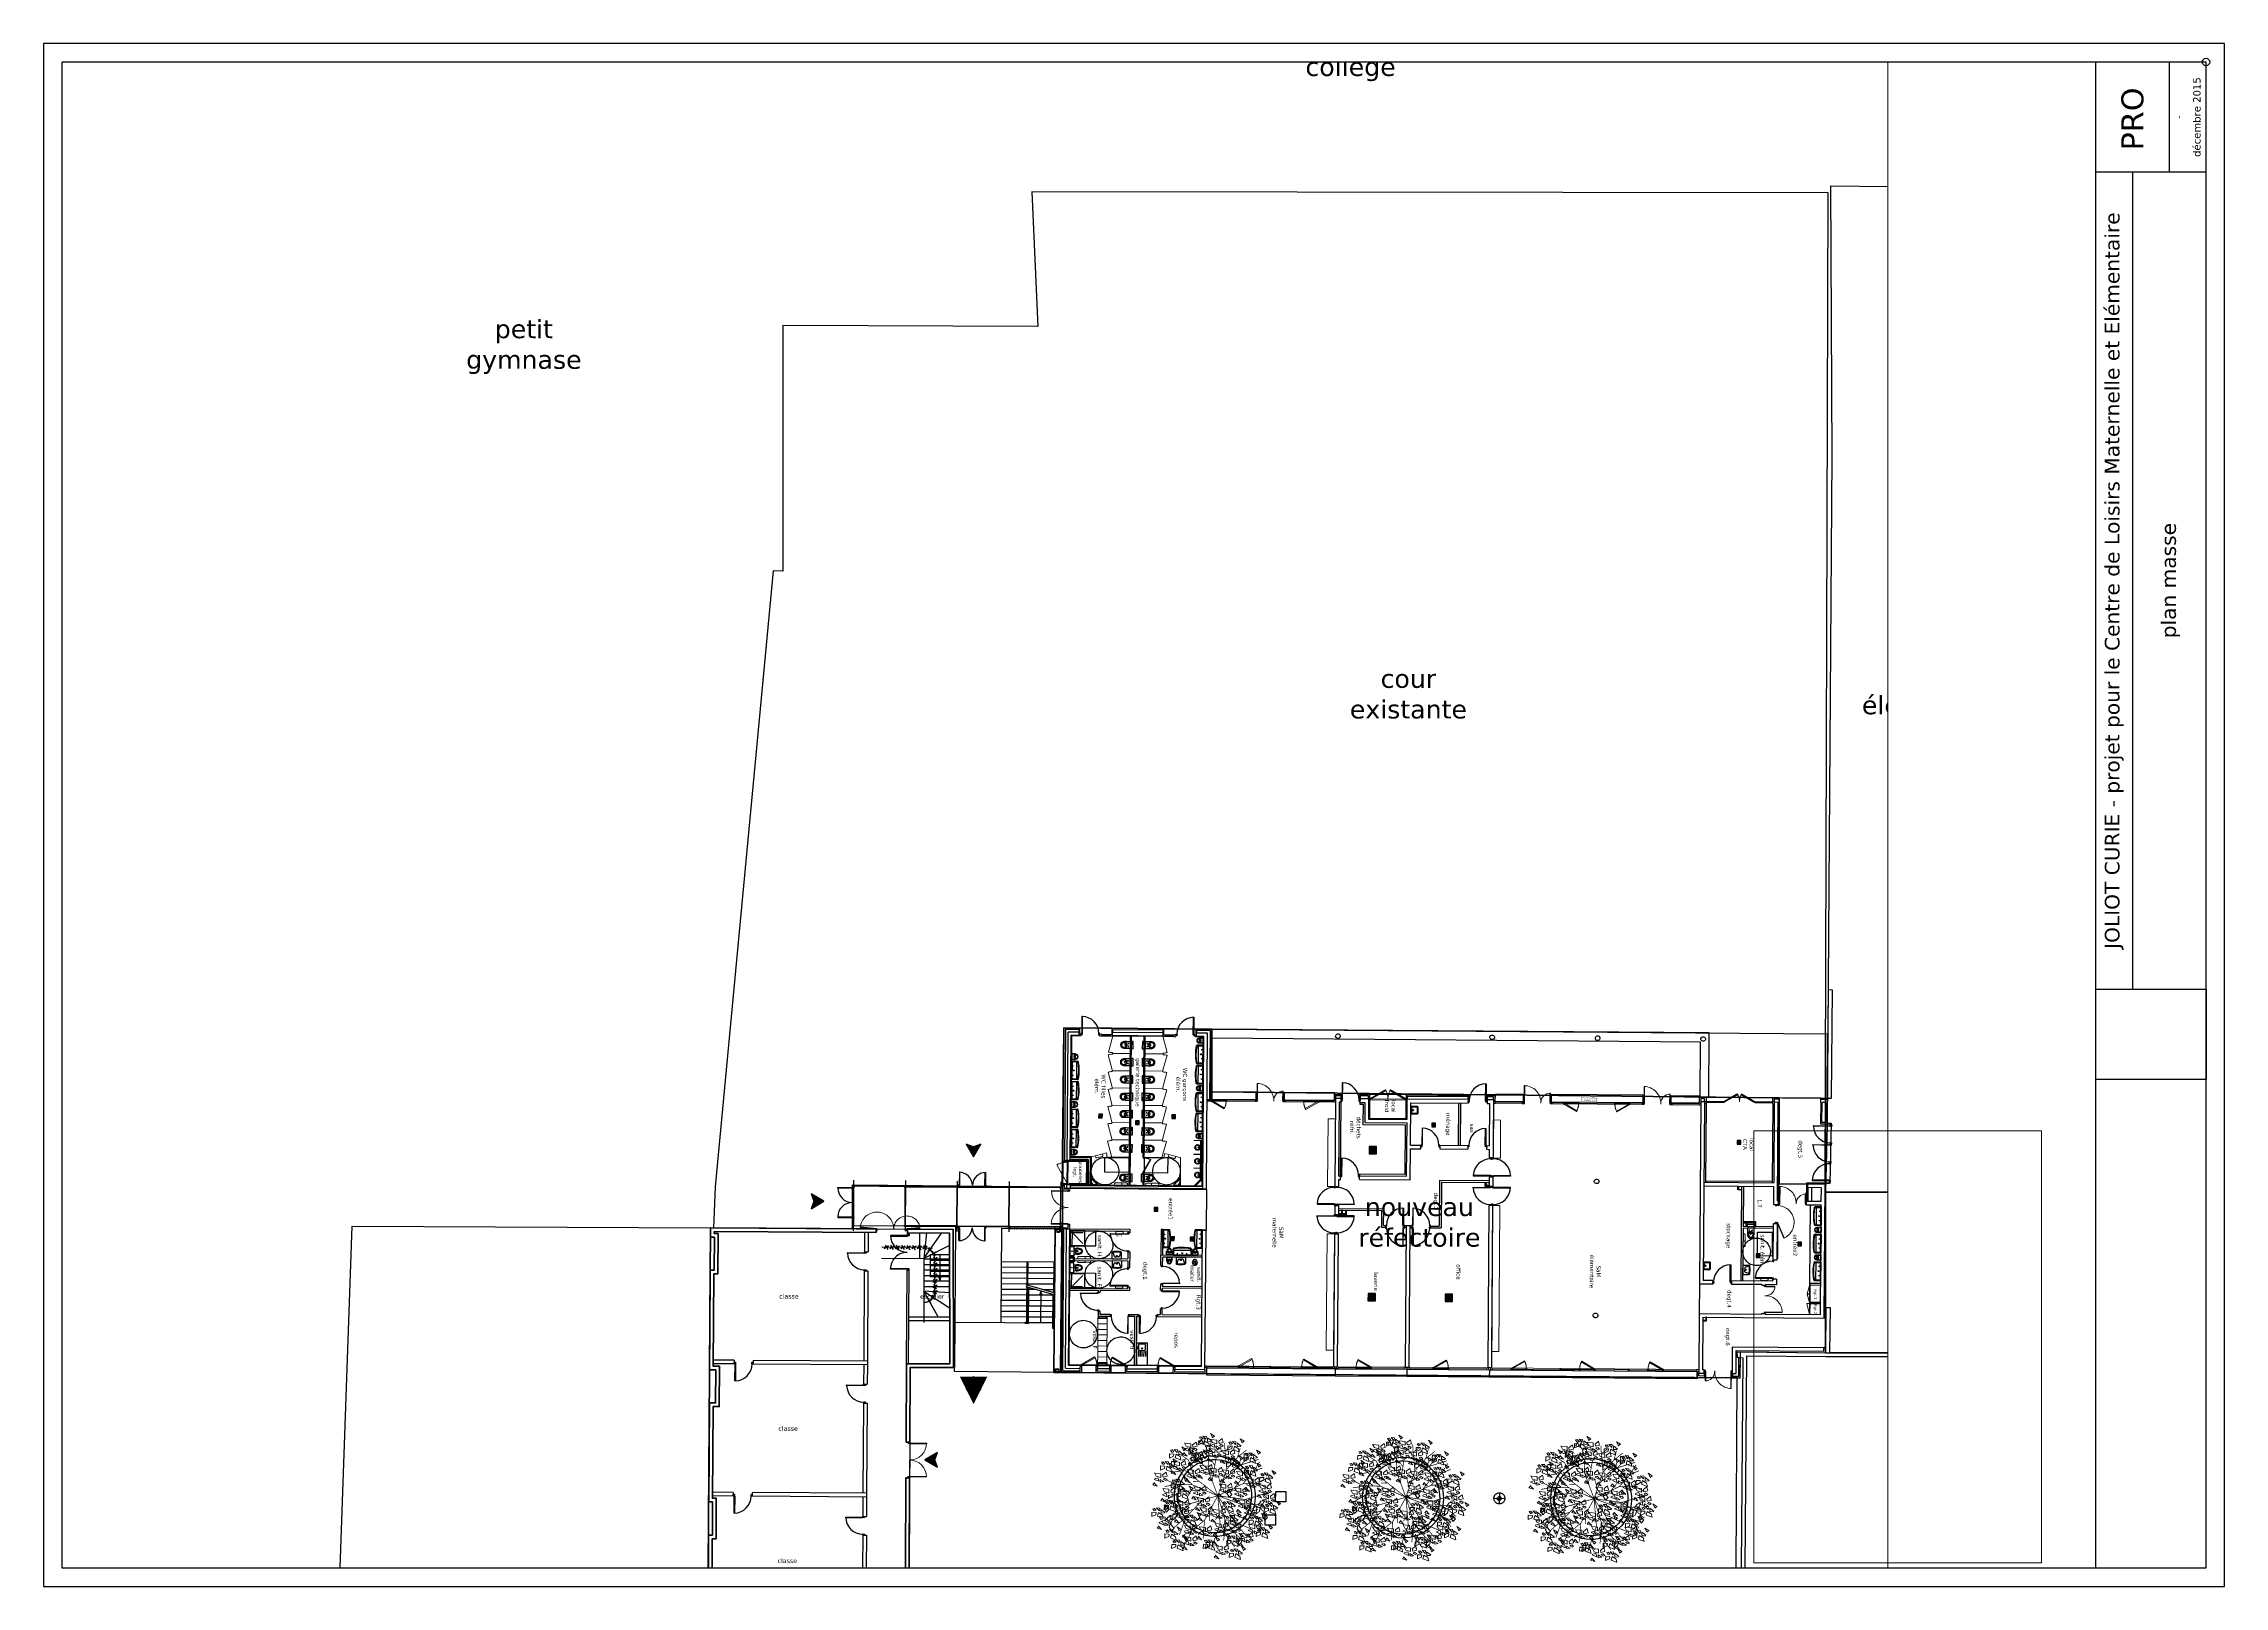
# Paper-space layout 'A1-R+1-MASSEoriginal (2)' of a CAD drawing. Header units: metres. Extents: x 0 to 0.594, y 0 to 0.42.
# The model-space entities are those that its viewports show. They can reach past a viewport. Long polylines and large blocks are cut down to what shows.
import ezdxf
from ezdxf.enums import TextEntityAlignment as Align

# ---------------------------------------------------------------- set-up
doc = ezdxf.new("R2010")
doc.units = ezdxf.units.M
doc.header["$MEASUREMENT"] = 0
doc.header["$PDMODE"] = 3
doc.header["$PDSIZE"] = 0.1
for name, pattern in [('01', [0.15, 0.1, -0.05]), ('02', [0.28, 0.2, -0.08]), ('03', [0.7, 0.5, -0.2]), ('AXES2', [1.125, 0.75, -0.125, 0.125, -0.125]), ('DASHED', [0.75, 0.5, -0.25]), ('DD2', [209.9734, 157.48, -26.2467, 0, -26.2467])]:
    doc.linetypes.add(name, pattern=pattern)
for name, color, linetype in [('00-AXE-0.00', 14, 'AXES2'), ('01-ISOL-0.08', 43, 'ISOLATION'), ('01-MEN-FIXATIONS-0.10', 10, 'Continuous'), ('01-MEN-VU-0.13', 163, 'Continuous'), ('01-SANITAIRE-0.15', 44, 'Continuous'), ('01-VITR-0.18', 134, 'Continuous'), ('02-VU-CACHE-01-0.10', 133, '01'), ('02-VU-CACHE-02-0.10', 133, '02'), ('05-COT-ALTIM-EXIST-0.20', 21, 'Continuous'), ('06-SYMB-DIVERS-0.20', 20, 'Continuous'), ('06-TXT-DETAILS-DIVERS-02.20', 2, 'Continuous'), ('06-TXT-DIVERS-0.20', 70, 'Continuous'), ('06-TXT-DIVERS-1-02.20', 2, 'Continuous'), ('06-TXT-LOCAUX-0.20', 20, 'Continuous'), ('08-VU-0.08', 56, 'Continuous'), ('08-VU-0.13', 44, 'Continuous'), ('08-VU-0.20', 32, 'Continuous'), ('08-VU-0.35', 30, 'Continuous')]:
    doc.layers.add(name, color=color, linetype=linetype)
doc.layers.add('01-BETON-0.40', color=4, linetype='Continuous', lineweight=40)
doc.layers.add('01-MEN-CP-0.15', color=2, linetype='Continuous', lineweight=18)
doc.styles.add('COT', font='verdana.ttf')
doc.styles.add('détail 100', font='verdana.ttf', dxfattribs={"height": 0.1})
doc.styles.add('locaux 100', font='verdana.ttf', dxfattribs={"height": 0.22})
doc.styles.add('locaux 20', font='verdana.ttf', dxfattribs={"height": 0.07})
doc.styles.add('locaux 200', font='verdana.ttf', dxfattribs={"height": 0.35})
doc.styles.get("Standard").update_dxf_attribs({"font": 'arial.ttf'})
doc.linetypes.add('ISOLATION', pattern='A,0.0001,-0.1,[134,ltypeshp.shx,S=0.1,R=0,X=-0.1,Y=0],-0.2,[134,ltypeshp.shx,S=0.1,R=180,X=0.1,Y=0],-0.1', length=0.4001)
doc.dimstyles.new('COT50', dxfattribs={"dimtxt": 0.12, "dimasz": 0.08, "dimexe": 0.05, "dimexo": 0, "dimgap": 0.05, "dimtad": 1, "dimdec": 0, "dimlfac": 100, "dimzin": 0, "dimdsep": 46, "dimtxsty": 'COT', "dimblk": 'OPEN30', "dimcen": 0.04, "dimdle": 0.05, "dimclrd": 256, "dimclre": 256, "dimclrt": 6, "dimadec": 0, "dimazin": 0, "dimtm": 1e-09, "dimtfac": 1, "dimtdec": 0, "dimtmove": 1, "dimatfit": 0, "dimldrblk": 'OPEN30', "dimfxl": 0.05, "dimfxlon": 1, "dimtolj": 1, "dimtzin": 0, "dimlwd": -1, "dimlwe": -1, "dimarcsym": 0})
picture_1 = doc.add_image_def('image1.jpg', size_in_pixel=(850, 1036))

# ---------------------------------------------------------------- blocks, each defined once
blk = doc.blocks.new('cartouche-LIBRE-CLMP')
for p, q in [((-0.01, 0), (-0.01, -0.03)), ((0, -0.03), (-0.02991, -0.03)), ((-0.02, -0.03), (-0.02, -0.25239)), ((-0.03, -0.25239), (0, -0.25239))]:
    blk.add_line(p, q)
at = {"layer": 'Defpoints'}
blk.add_circle((0, 0), 0.001, dxfattribs=at)
at = {"rotation": 90, "style": 'locaux 100'}
for s, insert, char_height, width, attachment_point in [('PRO', (-0.02, -0.00692), 0.006, 0.6804689, 6), ('JOLIOT CURIE - projet pour le Centre de Loisirs Maternelle et Elémentaire', (-0.025, -0.14119), 0.004, 0.2071922, 5)]:
    blk.add_mtext(s, dxfattribs=dict(at, insert=insert, char_height=char_height, width=width, attachment_point=attachment_point))
at = {"style": 'locaux 100'}
for tag, height, p in [('ECHELLE', 0.002, (-0.0075, -0.015)), ('DATE', 0.002, (-0.0025, -0.015)), ('TITRE1/2', 0.004, (-0.01495, -0.14119)), ('TITRE2/2', 0.004, (-0.005, -0.14119))]:
    blk.add_attdef(tag, text='', height=height, rotation=90, dxfattribs=at).set_placement(p, align=Align.MIDDLE_CENTER)
image = blk.add_image(picture_1, insert=(0, -0.277), size_in_units=(0.02461, 0.03), rotation=90)
image.dxf.flags = 7
blk = doc.blocks.new('WC bébé')
at = {"color": 0, "lineweight": 9}
blk.add_lwpolyline([(0.04, -0.02), (0.04, 0), (-0.04, 0), (-0.04, -0.02)], dxfattribs=at)
blk.add_lwpolyline([(0.08, -0.07), (0.08, -0.03, 0.414214), (0.07, -0.02), (-0.07, -0.02, 0.414214), (-0.08, -0.03), (-0.08, -0.07)], format="xyb", dxfattribs=at)
for centre, radius, start, end in [((0.03, -0.2), 0.115, 153.342, 194.0489), ((-0.14, 0.02), 0.109, 305.8804, 333.4197), ((0.03, -0.19), 0.123, 196.9749, 230.8622), ((-0.01, -0.18), 0.0752, 101.1143, 148.5427), ((0, -0.23), 0.0675, 229.0134, 268.936), ((0, -0.2), 0.094, 89.236, 104.3317), ((0, -0.2), 0.0945, 75.689, 91.0482), ((0, -0.23), 0.0674, 270.5522, 310.9965), ((0.01, -0.18), 0.0752, 31.4573, 78.8857), ((0.14, 0.02), 0.108, 206.525, 234.2396), ((-0.03, -0.19), 0.123, 309.1378, 343.0251), ((-0.03, -0.2), 0.115, 345.9511, 26.658)]:
    blk.add_arc(centre, radius, start, end, dxfattribs=at)
at = {"color": 0, "lineweight": 9, "extrusion": (0, 0, -1)}
blk.add_ellipse((0, -0.2), major_axis=(0.002, -0.158), ratio=0.882613, start_param=0.006429, end_param=2.58321, dxfattribs=at)
at = {"color": 0, "lineweight": 9}
blk.add_ellipse((0, -0.18), major_axis=(0, -0.0496), ratio=0.85754, dxfattribs=at)
blk.add_ellipse((0, -0.2), major_axis=(-0.001, -0.158), ratio=0.878883, start_param=-0.005076, end_param=2.578149, dxfattribs=at)
blk = doc.blocks.new('A$C1CA56990')
at = {"color": 108, "lineweight": 13}
for p, q in [((-0.864, 1.334), (-0.82, 1.456)), ((-1.454, 0.468), (-1.483, 0.627)), ((-1.092, 1.118), (-0.991, 1.147)), ((-1.064, 0.959), (-1.092, 1.118)), ((-0.992, 1.017), (-1.064, 0.945)), ((-0.991, 1.147), (-0.992, 1.017)), ((-1.348, -0.678), (-1.349, -0.576)), ((-1.339, -0.586), (-1.205, -0.677)), ((-1.255, -0.769), (-1.348, -0.678)), ((-1.205, -0.677), (-1.255, -0.769)), ((-1.226, -1.02), (-1.181, -0.897)), ((-1.121, -1.027), (-1.226, -1.02)), ((-1.181, -0.897), (-1.089, -0.854)), ((-1.093, -0.868), (-1.121, -1.027)), ((-1.073, -1.155), (-1.074, -1.052)), ((-1.063, -0.773), (-0.962, -0.745)), ((-1.035, -0.932), (-1.063, -0.773)), ((0.035, -1.308), (0.137, -1.279)), ((0.064, -1.467), (0.035, -1.308)), ((0.136, -1.409), (0.064, -1.481)), ((0.137, -1.279), (0.136, -1.409))]:
    blk.add_line(p, q, dxfattribs=at)
at = {"color": 2, "lineweight": 13}
for p, q in [((-0.759, 1.327), (-0.864, 1.334)), ((-0.82, 1.456), (-0.727, 1.499)), ((-0.732, 1.486), (-0.759, 1.327)), ((-0.644, 1.32), (-0.543, 1.349)), ((-0.616, 1.161), (-0.644, 1.32)), ((-0.543, 1.219), (-0.616, 1.147)), ((-0.543, 1.349), (-0.543, 1.219)), ((0.426, 1.364), (0.527, 1.392)), ((0.454, 1.205), (0.426, 1.364)), ((0.526, 1.262), (0.454, 1.19)), ((0.527, 1.392), (0.526, 1.262)), ((-1.483, 0.627), (-1.381, 0.656)), ((-1.381, 0.656), (-1.382, 0.526)), ((-0.697, 1.04), (-0.698, 1.142)), ((-0.604, 0.949), (-0.697, 1.04)), ((-0.688, 1.132), (-0.554, 1.041)), ((-0.554, 1.041), (-0.604, 0.949)), ((0.108, 1.133), (0.209, 1.161)), ((0.136, 0.974), (0.108, 1.133)), ((0.208, 1.031), (0.136, 0.959)), ((0.209, 1.161), (0.208, 1.031)), ((0.344, 0.982), (0.343, 1.085)), ((0.436, 0.891), (0.344, 0.982)), ((0.353, 1.074), (0.487, 0.984)), ((0.487, 0.984), (0.436, 0.891)), ((0.242, 0.174), (0.241, 0.276)), ((0.335, 0.083), (0.242, 0.174)), ((0.252, 0.266), (0.385, 0.175)), ((0.385, 0.175), (0.335, 0.083)), ((1.149, 0.006), (1.25, 0.035)), ((1.177, -0.153), (1.149, 0.006)), ((1.174, 0.078), (1.219, 0.2)), ((1.279, 0.07), (1.174, 0.078)), ((1.219, 0.2), (1.311, 0.243)), ((1.25, 0.035), (1.249, -0.095)), ((1.306, 0.23), (1.279, 0.07)), ((0.512, -0.398), (0.614, -0.369)), ((0.541, -0.557), (0.512, -0.398)), ((0.613, -0.499), (0.541, -0.571)), ((0.614, -0.369), (0.613, -0.499)), ((1.249, -0.095), (1.177, -0.167)), ((1.37, -0.187), (1.369, -0.085)), ((1.463, -0.278), (1.37, -0.187)), ((1.379, -0.095), (1.513, -0.186)), ((1.513, -0.186), (1.463, -0.278)), ((-0.98, -1.246), (-1.073, -1.155)), ((-1.064, -1.063), (-0.93, -1.153)), ((-0.963, -0.875), (-1.035, -0.947)), ((-0.93, -1.153), (-0.98, -1.246)), ((-0.962, -0.745), (-0.963, -0.875)), ((0.888, -0.961), (0.99, -0.932)), ((0.917, -1.12), (0.888, -0.961)), ((0.989, -1.063), (0.917, -1.135)), ((0.99, -0.932), (0.989, -1.063))]:
    blk.add_line(p, q, dxfattribs=at)
at = {"color": 98, "lineweight": 13}
blk.add_line((-1.382, 0.526), (-1.454, 0.454), dxfattribs=at)
at = {"color": 108, "lineweight": 13}
for points in [[(-1.249, 1.224), (-1.089, 1.248), (-1.063, 1.147), (-1.193, 1.15), (-1.263, 1.224)], [(-1.032, 1.232), (-0.957, 1.332), (-0.901, 1.229), (-1.004, 1.174), (-1.032, 1.232)], [(-0.782, 1.348), (-0.88, 1.272), (-0.906, 1.385), (-0.793, 1.411), (-0.782, 1.348)], [(-0.844, 1.442), (-0.804, 1.475), (-0.869, 1.509), (-0.905, 1.49), (-0.858, 1.446)], [(-1.461, 0.785), (-1.559, 0.708), (-1.586, 0.822), (-1.472, 0.848), (-1.461, 0.785)], [(-1.232, 0.898), (-1.331, 0.867), (-1.362, 0.966), (-1.228, 0.911)], [(-1.231, 1.003), (-1.182, 1.064), (-1.307, 1.101), (-1.227, 1.017)], [(-1.198, 0.963), (-1.229, 0.891), (-1.099, 0.888), (-1.198, 0.948)], [(-1.224, 1.064), (-1.136, 1.12), (-1.08, 1.032), (-1.224, 1.05)], [(-1.064, 1.089), (-1.037, 1.016), (-0.949, 1.057), (-1.064, 1.089)], [(-1.032, 1.007), (-0.872, 1.032), (-0.846, 0.93), (-0.976, 0.934), (-1.046, 1.008)], [(-1.007, 0.848), (-0.919, 0.903), (-0.863, 0.815), (-1.008, 0.833)], [(-0.854, 0.857), (-0.952, 0.781), (-0.979, 0.894), (-0.865, 0.921), (-0.854, 0.857)], [(-0.917, 0.951), (-0.877, 0.984), (-0.942, 1.019), (-0.978, 0.999), (-0.93, 0.955)], [(-0.947, 1.158), (-0.977, 1.115), (-0.905, 1.099), (-0.875, 1.127), (-0.932, 1.158)], [(-0.785, 0.987), (-0.792, 1.065), (-0.888, 1.048), (-0.785, 0.987)], [(-0.37, 1.118), (-0.343, 1.045), (-0.256, 1.086), (-0.37, 1.118)], [(-0.128, 1.035), (-0.159, 0.963), (-0.029, 0.96), (-0.128, 1.02)], [(-1.841, 0.199), (-1.682, 0.223), (-1.655, 0.121), (-1.786, 0.125), (-1.856, 0.199)], [(-1.817, 0.039), (-1.729, 0.095), (-1.673, 0.006), (-1.817, 0.025)], [(-1.62, 0.395), (-1.718, 0.319), (-1.745, 0.432), (-1.631, 0.458), (-1.62, 0.395)], [(-1.683, 0.489), (-1.643, 0.522), (-1.708, 0.556), (-1.744, 0.537), (-1.697, 0.493)], [(-1.657, 0.064), (-1.63, -0.009), (-1.542, 0.032), (-1.657, 0.064)], [(-1.551, 0.525), (-1.559, 0.603), (-1.654, 0.586), (-1.551, 0.525)], [(-1.624, 0.207), (-1.549, 0.306), (-1.494, 0.204), (-1.597, 0.149), (-1.624, 0.207)], [(-1.539, 0.133), (-1.57, 0.09), (-1.498, 0.074), (-1.468, 0.102), (-1.525, 0.132)], [(-1.201, -0.009), (-1.299, -0.086), (-1.326, 0.028), (-1.212, 0.054), (-1.201, -0.009)], [(-1.263, 0.084), (-1.223, 0.118), (-1.289, 0.152), (-1.325, 0.133), (-1.277, 0.089)], [(-1.132, 0.121), (-1.139, 0.198), (-1.235, 0.181), (-1.132, 0.121)], [(-0.938, 0.269), (-0.969, 0.198), (-0.838, 0.195), (-0.938, 0.255)], [(-0.964, 0.371), (-0.876, 0.427), (-0.82, 0.338), (-0.964, 0.357)], [(-0.754, -0.008), (-0.705, 0.053), (-0.83, 0.09), (-0.75, 0.006)], [(-0.468, 0.121), (-0.393, 0.22), (-0.338, 0.117), (-0.44, 0.062), (-0.468, 0.121)], [(-0.383, 0.046), (-0.413, 0.004), (-0.341, -0.013), (-0.311, 0.015), (-0.368, 0.046)], [(0.212, 0.381), (0.287, 0.48), (0.342, 0.377), (0.239, 0.322), (0.212, 0.381)], [(-1.791, -0.063), (-1.821, -0.134), (-1.691, -0.138), (-1.791, -0.077)], [(-1.509, -0.162), (-1.349, -0.138), (-1.323, -0.24), (-1.453, -0.236), (-1.523, -0.162)], [(-1.458, -0.424), (-1.489, -0.495), (-1.359, -0.499), (-1.458, -0.438)], [(-1.484, -0.322), (-1.396, -0.266), (-1.341, -0.355), (-1.485, -0.336)], [(-1.289, -0.701), (-1.24, -0.64), (-1.365, -0.603), (-1.284, -0.687)], [(-1.292, -0.551), (-1.252, -0.518), (-1.318, -0.483), (-1.354, -0.503), (-1.306, -0.547)], [(-1.23, -0.645), (-1.328, -0.721), (-1.354, -0.608), (-1.241, -0.581), (-1.23, -0.645)], [(-1.325, -0.297), (-1.298, -0.37), (-1.21, -0.329), (-1.325, -0.297)], [(-1.292, -0.154), (-1.217, -0.055), (-1.162, -0.157), (-1.264, -0.212), (-1.292, -0.154)], [(-1.161, -0.514), (-1.168, -0.437), (-1.264, -0.454), (-1.161, -0.514)], [(-1.207, -0.228), (-1.237, -0.271), (-1.165, -0.287), (-1.135, -0.259), (-1.193, -0.229)], [(-1.018, -0.692), (-1.178, -0.675), (-1.177, -0.57), (-1.053, -0.607), (-1.004, -0.697)], [(-1, -0.532), (-1.1, -0.563), (-1.131, -0.463), (-0.996, -0.518)], [(-1.022, -0.553), (-0.933, -0.497), (-0.878, -0.586), (-1.022, -0.567)], [(-0.755, -0.113), (-0.854, -0.144), (-0.885, -0.044), (-0.75, -0.099)], [(-0.862, -0.528), (-0.835, -0.601), (-0.747, -0.56), (-0.862, -0.528)], [(-0.744, -0.459), (-0.774, -0.502), (-0.703, -0.518), (-0.673, -0.49), (-0.73, -0.46)], [(-0.5, -0.023), (-0.474, -0.096), (-0.386, -0.055), (-0.5, -0.023)], [(0.019, -0.524), (0.108, -0.469), (0.163, -0.557), (0.019, -0.538)], [(0.179, -0.499), (0.206, -0.572), (0.294, -0.531), (0.179, -0.499)], [(0.212, -0.356), (0.287, -0.257), (0.342, -0.359), (0.239, -0.414), (0.212, -0.356)], [(0.297, -0.43), (0.267, -0.473), (0.338, -0.489), (0.368, -0.461), (0.311, -0.431)], [(0.442, -0.508), (0.482, -0.474), (0.417, -0.44), (0.381, -0.459), (0.429, -0.503)], [(0.833, -0.061), (0.993, -0.037), (1.019, -0.138), (0.889, -0.135), (0.819, -0.061)], [(1.064, -0.509), (1.224, -0.484), (1.25, -0.586), (1.12, -0.583), (1.05, -0.508)], [(1.382, -0.49), (1.222, -0.473), (1.222, -0.368), (1.347, -0.405), (1.396, -0.494)], [(1.514, -0.572), (1.506, -0.495), (1.411, -0.512), (1.514, -0.572)], [(-1.519, -0.919), (-1.617, -0.995), (-1.644, -0.882), (-1.53, -0.855), (-1.519, -0.919)], [(-1.582, -0.825), (-1.542, -0.792), (-1.607, -0.758), (-1.643, -0.777), (-1.595, -0.821)], [(-1.45, -0.789), (-1.457, -0.711), (-1.553, -0.728), (-1.45, -0.789)], [(-1.307, -0.967), (-1.468, -0.949), (-1.467, -0.844), (-1.342, -0.881), (-1.293, -0.971)], [(-1.408, -0.942), (-1.248, -0.917), (-1.222, -1.019), (-1.352, -1.016), (-1.422, -0.942)], [(-1.289, -0.806), (-1.389, -0.837), (-1.42, -0.738), (-1.285, -0.792)], [(-1.357, -1.203), (-1.388, -1.275), (-1.258, -1.278), (-1.357, -1.218)], [(-1.383, -1.102), (-1.295, -1.046), (-1.239, -1.134), (-1.383, -1.116)], [(-1.223, -1.077), (-1.196, -1.15), (-1.108, -1.109), (-1.223, -1.077)], [(-1.191, -0.933), (-1.116, -0.834), (-1.06, -0.937), (-1.163, -0.992), (-1.191, -0.933)], [(-1.106, -1.008), (-1.136, -1.05), (-1.064, -1.067), (-1.034, -1.039), (-1.091, -1.008)], [(-0.944, -1.28), (-0.951, -1.202), (-1.047, -1.219), (-0.944, -1.28)], [(-0.995, -0.655), (-1.026, -0.726), (-0.896, -0.73), (-0.996, -0.669)], [(-0.988, -0.639), (-0.829, -0.614), (-0.803, -0.716), (-0.933, -0.713), (-1.003, -0.638)], [(-0.656, -1), (-0.496, -0.975), (-0.47, -1.077), (-0.6, -1.074), (-0.67, -0.999)], [(-0.631, -1.159), (-0.543, -1.104), (-0.488, -1.192), (-0.632, -1.174)], [(-0.472, -1.135), (-0.445, -1.208), (-0.357, -1.167), (-0.472, -1.135)], [(-0.354, -1.066), (-0.384, -1.108), (-0.312, -1.125), (-0.283, -1.097), (-0.34, -1.066)], [(-0.352, -1.294), (-0.277, -1.195), (-0.222, -1.298), (-0.325, -1.353), (-0.352, -1.294)], [(-0.2, -1.189), (-0.231, -1.26), (-0.101, -1.264), (-0.201, -1.203)], [(-0.034, -0.919), (0.041, -0.82), (0.096, -0.923), (-0.007, -0.978), (-0.034, -0.919)], [(0.169, -1.28), (0.162, -1.202), (0.066, -1.219), (0.169, -1.28)], [(0.178, -0.885), (0.267, -0.83), (0.322, -0.918), (0.178, -0.899)], [(0.331, -1.192), (0.379, -1.131), (0.254, -1.094), (0.335, -1.178)], [(0.559, -1.309), (0.634, -1.21), (0.689, -1.312), (0.586, -1.367), (0.559, -1.309)], [(0.708, -1.136), (0.61, -1.212), (0.583, -1.099), (0.696, -1.072), (0.708, -1.136)], [(0.971, -1.073), (0.94, -1.145), (1.07, -1.148), (0.97, -1.088)], [(1.097, -1.25), (1.145, -1.189), (1.02, -1.152), (1.101, -1.236)], [(-1.013, -1.41), (-1.111, -1.486), (-1.138, -1.373), (-1.024, -1.346), (-1.013, -1.41)], [(-1.076, -1.316), (-1.036, -1.283), (-1.101, -1.248), (-1.137, -1.268), (-1.089, -1.312)], [(-0.801, -1.458), (-0.962, -1.44), (-0.961, -1.335), (-0.836, -1.372), (-0.787, -1.462)], [(-0.783, -1.297), (-0.883, -1.328), (-0.914, -1.228), (-0.779, -1.283)], [(-0.753, -1.641), (-0.851, -1.717), (-0.877, -1.604), (-0.764, -1.577), (-0.753, -1.641)], [(-0.815, -1.547), (-0.775, -1.514), (-0.841, -1.48), (-0.876, -1.499), (-0.829, -1.543)], [(-0.684, -1.511), (-0.691, -1.433), (-0.787, -1.45), (-0.684, -1.511)], [(-0.541, -1.689), (-0.701, -1.671), (-0.7, -1.566), (-0.576, -1.603), (-0.527, -1.693)], [(-0.523, -1.528), (-0.623, -1.559), (-0.654, -1.46), (-0.519, -1.514)], [(-0.605, -1.261), (-0.636, -1.333), (-0.506, -1.336), (-0.606, -1.276)], [(-0.522, -1.423), (-0.474, -1.362), (-0.599, -1.325), (-0.518, -1.409)], [(-0.569, -1.303), (-0.409, -1.278), (-0.383, -1.38), (-0.513, -1.377), (-0.584, -1.303)], [(-0.518, -1.564), (-0.549, -1.636), (-0.419, -1.639), (-0.519, -1.579)], [(-0.545, -1.463), (-0.456, -1.407), (-0.401, -1.495), (-0.545, -1.477)], [(-0.385, -1.438), (-0.358, -1.511), (-0.27, -1.47), (-0.385, -1.438)], [(-0.267, -1.369), (-0.297, -1.411), (-0.225, -1.428), (-0.196, -1.4), (-0.253, -1.369)], [(0.1, -1.41), (0.002, -1.486), (-0.024, -1.373), (0.089, -1.346), (0.1, -1.41)], [(0.038, -1.316), (0.078, -1.283), (0.012, -1.248), (-0.023, -1.268), (0.024, -1.312)], [(0.312, -1.458), (0.152, -1.44), (0.153, -1.335), (0.277, -1.372), (0.326, -1.462)], [(0.33, -1.297), (0.23, -1.328), (0.199, -1.228), (0.334, -1.283)], [(0.342, -1.317), (0.501, -1.293), (0.528, -1.395), (0.397, -1.391), (0.327, -1.317)], [(0.392, -1.579), (0.362, -1.65), (0.492, -1.654), (0.392, -1.593)], [(0.366, -1.477), (0.455, -1.422), (0.51, -1.51), (0.366, -1.491)], [(0.526, -1.452), (0.553, -1.525), (0.641, -1.484), (0.526, -1.452)], [(0.644, -1.383), (0.613, -1.426), (0.685, -1.442), (0.715, -1.414), (0.658, -1.384)], [(0.867, -1.468), (0.769, -1.544), (0.742, -1.431), (0.855, -1.404), (0.867, -1.468)], [(0.804, -1.374), (0.844, -1.341), (0.779, -1.306), (0.743, -1.326), (0.79, -1.37)], [(0.935, -1.338), (0.928, -1.26), (0.833, -1.277), (0.935, -1.338)], [(1.079, -1.515), (0.918, -1.498), (0.919, -1.393), (1.044, -1.43), (1.092, -1.52)], [(1.096, -1.355), (0.996, -1.386), (0.966, -1.286), (1.1, -1.341)]]:
    blk.add_lwpolyline(points, dxfattribs=at)
at = {"color": 92, "lineweight": 13}
for points in [[(-0.713, 1.478), (-0.72, 1.556), (-0.816, 1.539), (-0.713, 1.478)], [(-0.57, 1.3), (-0.73, 1.318), (-0.729, 1.423), (-0.604, 1.386), (-0.556, 1.296)], [(-0.552, 1.461), (-0.652, 1.43), (-0.683, 1.529), (-0.548, 1.475)], [(-0.551, 1.566), (-0.503, 1.627), (-0.628, 1.664), (-0.547, 1.58)], [(-0.569, 1.513), (-0.409, 1.537), (-0.383, 1.435), (-0.513, 1.439), (-0.584, 1.513)], [(-0.555, 1.253), (-0.395, 1.277), (-0.369, 1.176), (-0.499, 1.179), (-0.569, 1.253)], [(-0.518, 1.251), (-0.549, 1.18), (-0.419, 1.176), (-0.519, 1.237)], [(-0.545, 1.353), (-0.456, 1.409), (-0.401, 1.32), (-0.545, 1.339)], [(-0.352, 1.521), (-0.277, 1.62), (-0.222, 1.518), (-0.325, 1.463), (-0.352, 1.521)], [(-0.338, 1.261), (-0.263, 1.36), (-0.207, 1.258), (-0.31, 1.203), (-0.338, 1.261)], [(-0.267, 1.447), (-0.297, 1.404), (-0.225, 1.388), (-0.196, 1.416), (-0.253, 1.446)], [(0.057, 1.42), (-0.041, 1.344), (-0.068, 1.457), (0.046, 1.484), (0.057, 1.42)], [(0.038, 1.305), (0.113, 1.404), (0.168, 1.301), (0.066, 1.246), (0.038, 1.305)], [(0.123, 1.23), (0.093, 1.188), (0.165, 1.171), (0.195, 1.199), (0.138, 1.23)], [(0.269, 1.372), (0.108, 1.39), (0.109, 1.495), (0.234, 1.458), (0.283, 1.368)], [(0.287, 1.638), (0.336, 1.699), (0.211, 1.736), (0.291, 1.652)], [(0.374, 1.176), (0.422, 1.237), (0.298, 1.274), (0.378, 1.19)], [(0.577, 1.232), (0.479, 1.156), (0.453, 1.269), (0.566, 1.296), (0.577, 1.232)], [(0.515, 1.326), (0.555, 1.36), (0.49, 1.394), (0.454, 1.374), (0.501, 1.33)], [(0.646, 1.363), (0.639, 1.44), (0.543, 1.423), (0.646, 1.363)], [(0.789, 1.185), (0.629, 1.202), (0.63, 1.307), (0.755, 1.27), (0.803, 1.181)], [(0.807, 1.345), (0.707, 1.314), (0.676, 1.414), (0.811, 1.359)], [(0.808, 1.45), (0.856, 1.511), (0.731, 1.548), (0.812, 1.464)], [(-1.392, 0.915), (-1.4, 0.992), (-1.495, 0.976), (-1.392, 0.915)], [(-1.39, 0.613), (-1.342, 0.674), (-1.466, 0.711), (-1.386, 0.627)], [(-1.422, 0.646), (-1.262, 0.671), (-1.236, 0.569), (-1.366, 0.573), (-1.437, 0.647)], [(-1.249, 0.737), (-1.41, 0.755), (-1.409, 0.86), (-1.284, 0.823), (-1.235, 0.733)], [(-0.815, 1.016), (-0.74, 1.115), (-0.685, 1.012), (-0.787, 0.957), (-0.815, 1.016)], [(-0.771, 0.539), (-0.696, 0.638), (-0.641, 0.536), (-0.744, 0.481), (-0.771, 0.539)], [(-0.624, 0.97), (-0.724, 0.939), (-0.755, 1.039), (-0.62, 0.984)], [(-0.623, 1.075), (-0.575, 1.136), (-0.7, 1.173), (-0.619, 1.089)], [(-0.67, 0.733), (-0.511, 0.758), (-0.484, 0.656), (-0.615, 0.659), (-0.685, 0.733)], [(-0.504, 0.991), (-0.535, 0.92), (-0.405, 0.916), (-0.504, 0.977)], [(-0.53, 1.093), (-0.442, 1.149), (-0.386, 1.06), (-0.53, 1.079)], [(-0.453, 0.742), (-0.378, 0.841), (-0.323, 0.738), (-0.426, 0.683), (-0.453, 0.742)], [(-0.368, 0.667), (-0.399, 0.624), (-0.327, 0.608), (-0.297, 0.636), (-0.354, 0.667)], [(-0.357, 0.573), (-0.268, 0.629), (-0.213, 0.541), (-0.357, 0.559)], [(-0.253, 1.187), (-0.283, 1.144), (-0.211, 1.128), (-0.181, 1.156), (-0.238, 1.186)], [(-0.154, 1.137), (-0.066, 1.192), (-0.01, 1.104), (-0.155, 1.122)], [(-0.079, 0.667), (-0.109, 0.624), (-0.038, 0.608), (-0.008, 0.636), (-0.065, 0.667)], [(-0.01, 0.617), (0.079, 0.672), (0.134, 0.584), (-0.01, 0.602)], [(0.006, 1.161), (0.032, 1.088), (0.12, 1.129), (0.006, 1.161)], [(0.144, 0.958), (0.046, 0.882), (0.019, 0.995), (0.132, 1.022), (0.144, 0.958)], [(0.081, 1.052), (0.121, 1.085), (0.056, 1.12), (0.02, 1.1), (0.067, 1.056)], [(0.212, 1.088), (0.205, 1.166), (0.11, 1.149), (0.212, 1.088)], [(0.15, 0.641), (0.177, 0.568), (0.265, 0.609), (0.15, 0.641)], [(0.183, 0.785), (0.258, 0.884), (0.313, 0.781), (0.21, 0.726), (0.183, 0.785)], [(0.356, 0.91), (0.195, 0.928), (0.196, 1.033), (0.321, 0.996), (0.37, 0.906)], [(0.268, 0.71), (0.238, 0.668), (0.309, 0.651), (0.339, 0.68), (0.282, 0.71)], [(0.373, 1.071), (0.274, 1.04), (0.243, 1.14), (0.377, 1.085)], [(0.356, 0.834), (0.516, 0.859), (0.542, 0.757), (0.412, 0.76), (0.342, 0.834)], [(0.54, 0.699), (0.567, 0.626), (0.655, 0.667), (0.54, 0.699)], [(0.616, 0.98), (0.656, 1.013), (0.591, 1.047), (0.555, 1.028), (0.602, 0.984)], [(0.658, 0.768), (0.628, 0.726), (0.7, 0.709), (0.729, 0.737), (0.672, 0.768)], [(0.747, 1.016), (0.74, 1.094), (0.645, 1.077), (0.747, 1.016)], [(0.908, 0.999), (0.808, 0.968), (0.778, 1.067), (0.912, 1.013)], [(0.909, 1.104), (0.957, 1.165), (0.832, 1.202), (0.913, 1.118)], [(0.991, 0.653), (0.96, 0.61), (1.032, 0.594), (1.062, 0.622), (1.005, 0.652)], [(1.079, 0.893), (1.119, 0.926), (1.053, 0.961), (1.017, 0.941), (1.065, 0.897)], [(1.064, 0.632), (1.224, 0.656), (1.25, 0.555), (1.12, 0.558), (1.05, 0.632)], [(1.21, 0.929), (1.203, 1.007), (1.107, 0.99), (1.21, 0.929)], [(1.353, 0.752), (1.193, 0.769), (1.194, 0.874), (1.318, 0.837), (1.367, 0.747)], [(1.371, 0.912), (1.271, 0.881), (1.24, 0.981), (1.375, 0.926)], [(1.282, 0.64), (1.357, 0.74), (1.412, 0.637), (1.309, 0.582), (1.282, 0.64)], [(1.372, 1.017), (1.42, 1.078), (1.295, 1.115), (1.376, 1.031)], [(-1.12, 0.58), (-1.15, 0.538), (-1.078, 0.521), (-1.049, 0.55), (-1.106, 0.58)], [(-0.804, 0.396), (-0.777, 0.323), (-0.689, 0.364), (-0.804, 0.396)], [(-0.687, 0.465), (-0.717, 0.422), (-0.645, 0.406), (-0.615, 0.434), (-0.672, 0.464)], [(-0.685, 0.112), (-0.525, 0.137), (-0.499, 0.035), (-0.629, 0.038), (-0.699, 0.112)], [(-0.62, 0.472), (-0.65, 0.4), (-0.52, 0.397), (-0.62, 0.457)], [(-0.33, 0.472), (-0.361, 0.4), (-0.231, 0.397), (-0.331, 0.457)], [(-0.197, 0.598), (-0.17, 0.525), (-0.082, 0.566), (-0.197, 0.598)], [(-0.005, 0.372), (0.154, 0.397), (0.181, 0.295), (0.051, 0.298), (-0.02, 0.372)], [(0.017, 0.515), (-0.014, 0.443), (0.116, 0.44), (0.016, 0.5)], [(0.045, 0.111), (0.015, 0.039), (0.145, 0.036), (0.045, 0.096)], [(0.019, 0.212), (0.108, 0.268), (0.163, 0.18), (0.019, 0.198)], [(0.428, 0.372), (0.588, 0.397), (0.614, 0.295), (0.484, 0.298), (0.414, 0.372)], [(0.479, 0.111), (0.448, 0.039), (0.578, 0.036), (0.479, 0.096)], [(0.453, 0.212), (0.541, 0.268), (0.597, 0.18), (0.453, 0.198)], [(0.562, -0.022), (0.61, 0.039), (0.485, 0.075), (0.566, -0.009)], [(0.613, 0.237), (0.64, 0.164), (0.728, 0.205), (0.613, 0.237)], [(0.646, 0.381), (0.721, 0.48), (0.776, 0.377), (0.673, 0.322), (0.646, 0.381)], [(0.73, 0.306), (0.7, 0.264), (0.772, 0.247), (0.802, 0.275), (0.745, 0.306)], [(0.739, 0.457), (0.709, 0.386), (0.839, 0.382), (0.739, 0.443)], [(0.833, 0.092), (0.908, 0.191), (0.964, 0.088), (0.861, 0.033), (0.833, 0.092)], [(1.05, -0.053), (1.125, 0.046), (1.18, -0.056), (1.078, -0.111), (1.05, -0.053)], [(1.115, 0.37), (1.084, 0.299), (1.214, 0.296), (1.115, 0.356)], [(1.089, 0.472), (1.177, 0.528), (1.233, 0.44), (1.089, 0.458)], [(1.224, 0.401), (1.383, 0.425), (1.409, 0.324), (1.279, 0.327), (1.209, 0.401)], [(1.274, 0.139), (1.243, 0.068), (1.374, 0.065), (1.274, 0.125)], [(1.248, 0.241), (1.336, 0.297), (1.392, 0.209), (1.248, 0.227)], [(1.249, 0.497), (1.276, 0.424), (1.364, 0.465), (1.249, 0.497)], [(1.366, 0.566), (1.336, 0.523), (1.408, 0.507), (1.438, 0.535), (1.381, 0.566)], [(1.488, 0.005), (1.39, -0.071), (1.363, 0.042), (1.477, 0.069), (1.488, 0.005)], [(1.426, 0.099), (1.466, 0.132), (1.4, 0.167), (1.364, 0.147), (1.412, 0.103)], [(1.408, 0.266), (1.435, 0.193), (1.523, 0.234), (1.408, 0.266)], [(1.441, 0.409), (1.516, 0.509), (1.571, 0.406), (1.468, 0.351), (1.441, 0.409)], [(1.557, 0.135), (1.55, 0.213), (1.454, 0.196), (1.557, 0.135)], [(1.525, 0.335), (1.495, 0.292), (1.567, 0.276), (1.597, 0.304), (1.54, 0.335)], [(1.7, -0.043), (1.54, -0.025), (1.541, 0.08), (1.665, 0.043), (1.714, -0.047)], [(1.719, 0.223), (1.767, 0.284), (1.642, 0.321), (1.723, 0.237)], [(-0.772, -0.274), (-0.933, -0.256), (-0.932, -0.151), (-0.807, -0.188), (-0.758, -0.278)], [(-0.829, -0.385), (-0.754, -0.286), (-0.699, -0.388), (-0.802, -0.443), (-0.829, -0.385)], [(-0.511, -0.162), (-0.352, -0.138), (-0.325, -0.24), (-0.455, -0.236), (-0.526, -0.162)], [(-0.487, -0.322), (-0.398, -0.266), (-0.343, -0.355), (-0.487, -0.336)], [(-0.327, -0.297), (-0.3, -0.37), (-0.212, -0.329), (-0.327, -0.297)], [(-0.294, -0.154), (-0.219, -0.055), (-0.164, -0.157), (-0.267, -0.212), (-0.294, -0.154)], [(-0.209, -0.228), (-0.239, -0.271), (-0.168, -0.287), (-0.138, -0.259), (-0.195, -0.229)], [(-0.15, -0.399), (-0.075, -0.3), (-0.02, -0.403), (-0.122, -0.458), (-0.15, -0.399)], [(-0.005, -0.364), (0.154, -0.34), (0.181, -0.442), (0.051, -0.438), (-0.02, -0.364)], [(0.269, -0.147), (0.309, -0.113), (0.244, -0.079), (0.208, -0.098), (0.255, -0.142)], [(0.4, -0.11), (0.393, -0.033), (0.298, -0.05), (0.4, -0.11)], [(0.544, -0.288), (0.383, -0.271), (0.384, -0.166), (0.509, -0.202), (0.558, -0.292)], [(0.561, -0.128), (0.461, -0.158), (0.431, -0.059), (0.565, -0.114)], [(0.574, -0.471), (0.567, -0.394), (0.471, -0.411), (0.574, -0.471)], [(0.717, -0.649), (0.557, -0.632), (0.557, -0.527), (0.682, -0.563), (0.731, -0.653)], [(0.667, -0.178), (0.636, -0.25), (0.766, -0.253), (0.667, -0.193)], [(0.641, -0.076), (0.729, -0.021), (0.785, -0.109), (0.641, -0.091)], [(0.718, -0.63), (0.793, -0.531), (0.848, -0.634), (0.745, -0.689), (0.718, -0.63)], [(0.801, -0.052), (0.828, -0.125), (0.916, -0.084), (0.801, -0.052)], [(0.884, -0.323), (0.853, -0.394), (0.983, -0.398), (0.884, -0.337)], [(0.858, -0.221), (0.946, -0.165), (1.002, -0.254), (0.857, -0.235)], [(1.018, -0.196), (1.044, -0.269), (1.132, -0.228), (1.018, -0.196)], [(1.107, -0.349), (1.148, -0.315), (1.082, -0.281), (1.046, -0.301), (1.094, -0.345)], [(1.135, -0.127), (1.105, -0.17), (1.177, -0.186), (1.207, -0.158), (1.15, -0.128)], [(1.239, -0.312), (1.232, -0.235), (1.136, -0.252), (1.239, -0.312)], [(1.4, -0.33), (1.3, -0.361), (1.269, -0.261), (1.404, -0.316)], [(1.282, -0.5), (1.357, -0.401), (1.412, -0.504), (1.309, -0.559), (1.282, -0.5)], [(1.382, -0.609), (1.422, -0.575), (1.357, -0.541), (1.321, -0.56), (1.368, -0.605)], [(1.401, -0.225), (1.449, -0.164), (1.324, -0.127), (1.405, -0.211)], [(1.366, -0.575), (1.336, -0.617), (1.408, -0.634), (1.438, -0.606), (1.381, -0.575)], [(1.674, -0.59), (1.575, -0.62), (1.544, -0.521), (1.678, -0.576)], [(1.675, -0.485), (1.723, -0.424), (1.599, -0.387), (1.679, -0.471)], [(-0.51, -0.746), (-0.518, -0.668), (-0.613, -0.685), (-0.51, -0.746)], [(-0.439, -0.991), (-0.364, -0.892), (-0.309, -0.995), (-0.411, -1.05), (-0.439, -0.991)], [(-0.067, -1.063), (-0.04, -1.136), (0.048, -1.095), (-0.067, -1.063)], [(0.154, -0.725), (0.313, -0.701), (0.34, -0.803), (0.21, -0.799), (0.139, -0.725)], [(0.204, -0.987), (0.174, -1.058), (0.304, -1.062), (0.204, -1.001)], [(0.371, -0.717), (0.446, -0.618), (0.501, -0.72), (0.398, -0.775), (0.371, -0.717)], [(0.501, -0.639), (0.66, -0.614), (0.687, -0.716), (0.557, -0.713), (0.486, -0.638)], [(0.92, -1.183), (0.759, -1.166), (0.76, -1.061), (0.885, -1.098), (0.933, -1.187)], [(0.803, -0.705), (0.773, -0.747), (0.844, -0.764), (0.874, -0.736), (0.817, -0.705)], [(0.937, -1.023), (0.837, -1.054), (0.807, -0.954), (0.941, -1.009)], [(0.938, -0.918), (0.986, -0.857), (0.861, -0.82), (0.942, -0.904)], [(0.92, -0.812), (1.08, -0.787), (1.106, -0.889), (0.976, -0.886), (0.905, -0.812)], [(0.945, -0.972), (1.033, -0.916), (1.088, -1.004), (0.944, -0.986)], [(1.115, -0.77), (1.084, -0.842), (1.214, -0.845), (1.115, -0.785)], [(1.089, -0.668), (1.177, -0.613), (1.233, -0.701), (1.089, -0.683)], [(1.249, -0.644), (1.276, -0.717), (1.364, -0.676), (1.249, -0.644)]]:
    blk.add_lwpolyline(points, dxfattribs=at)
at = {"color": 34, "const_width": 0.02, "flags": 128}
for points in [[(-0.535, 1.115), (-0.704, 1.33)], [(-0.535, 1.115), (-0.551, 1.436)], [(-0.113, 1.299), (-0.182, 1.514)], [(-0.113, 1.299), (0.021, 1.477)], [(0.067, 0.817), (-0.113, 1.299)], [(0.067, 0.817), (0.271, 1.22)], [(0.271, 1.22), (0.276, 1.493)], [(0.271, 1.22), (0.462, 1.478)], [(0.421, 1.04), (0.633, 1.431)], [(0.421, 1.04), (0.861, 1.315)], [(0.81, 0.949), (0.903, 1.255)], [(-1.038, 0.795), (-1.278, 0.879)], [(-1.208, 0.737), (-1.096, 0.815)], [(-0.882, 0.934), (-1.072, 1.056)], [(-0.73, 0.351), (-1.038, 0.795)], [(-0.882, 0.934), (-0.891, 1.156)], [(-0.437, 0.674), (-0.882, 0.934)], [(-0.633, 0.79), (-0.875, 0.764)], [(-0.437, 0.674), (-0.535, 1.115)], [(0.015, 0.039), (-0.437, 0.674)], [(-0.284, 0.839), (-0.414, 0.951)], [(-0.247, 0.407), (-0.305, 1.072)], [(0.015, 0.039), (0.067, 0.817)], [(0.045, 0.489), (0.421, 1.04)], [(0.371, 0.966), (0.368, 1.173)], [(0.413, 0.379), (0.562, 0.712)], [(0.608, 0.545), (0.81, 0.949)], [(0.608, 0.545), (1.102, 0.688)], [(0.81, 0.949), (1.026, 1.116)], [(1.006, 0.663), (1.181, 0.823)], [(1.006, 0.663), (1.3, 0.597)], [(-1.194, 0.04), (-1.486, -0.092)], [(-1.194, 0.04), (-1.462, 0.093)], [(-1.19, 0.432), (-1.392, 0.338)], [(-1.19, 0.432), (-1.384, 0.545)], [(-0.756, 0.153), (-1.194, 0.04)], [(-0.756, 0.153), (-1.19, 0.432)], [(-1.077, 0.068), (-1.174, -0.07)], [(-0.73, 0.351), (-1.096, 0.507)], [(-0.432, 0.105), (-1.05, -0.145)], [(-0.602, 0.291), (-0.759, 0.245)], [(0.015, 0.039), (-0.756, 0.153)], [(0.015, 0.039), (-0.73, 0.351)], [(0.015, 0.039), (-0.654, -0.361)], [(0.015, 0.039), (-0.167, -0.719)], [(0.041, 0.31), (-0.1, 0.557)], [(0.015, 0.039), (0.608, 0.545)], [(0.015, 0.039), (0.788, 0.137)], [(0.015, 0.039), (0.427, -0.622)], [(0.015, 0.039), (0.278, -0.694)], [(0.015, 0.039), (0.676, -0.549)], [(0.015, 0.039), (0.791, -0.028)], [(0.333, 0.308), (0.712, 0.294)], [(0.788, 0.137), (1.227, 0.407)], [(0.788, 0.137), (1.223, 0.015)], [(0.791, -0.028), (1.277, 0.142)], [(1.223, 0.015), (1.492, 0.062)], [(1.223, 0.015), (1.512, -0.123)], [(1.227, 0.407), (1.424, 0.516)], [(1.227, 0.407), (1.427, 0.309)], [(-1.05, -0.145), (-1.412, -0.516)], [(-1.166, -0.42), (-1.389, -0.455)], [(-1.166, -0.42), (-1.264, -0.62)], [(-0.654, -0.361), (-1.166, -0.42)], [(-0.654, -0.361), (-0.921, -0.726)], [(-0.746, -0.022), (-0.786, -0.191)], [(-0.552, -0.508), (-0.785, -0.648)], [(-0.372, -0.192), (-0.693, -0.778)], [(-0.305, -0.152), (-0.608, -0.152)], [(-0.102, -0.448), (-0.034, -0.706)], [(0.19, -0.447), (0.122, -0.624)], [(0.405, -0.308), (0.911, -0.395)], [(0.676, -0.549), (1.07, -0.842)], [(0.676, -0.549), (1.153, -0.615)], [(0.791, -0.028), (1.19, -0.24)], [(1.19, -0.24), (1.444, -0.435)], [(1.19, -0.24), (1.463, -0.25)], [(-0.921, -0.726), (-1.162, -0.854)], [(-0.921, -0.726), (-1.064, -1.012)], [(-0.693, -0.778), (-0.944, -1.144)], [(-0.693, -0.778), (-0.738, -1.294)], [(-0.434, -1.083), (-0.665, -1.305)], [(-0.434, -1.083), (-0.485, -1.351)], [(-0.167, -0.719), (-0.434, -1.083)], [(-0.122, -0.964), (-0.233, -1.152)], [(-0.167, -0.719), (-0.069, -1.225)], [(0.238, -1.208), (0.229, -1.433)], [(0.278, -0.694), (0.238, -1.208)], [(0.238, -1.208), (0.416, -1.342)], [(0.278, -0.694), (0.585, -1.026)], [(0.427, -0.622), (0.797, -0.882)], [(0.427, -0.622), (0.496, -1.132)], [(0.585, -1.026), (0.665, -1.287)], [(0.585, -1.026), (0.839, -1.222)], [(0.797, -0.882), (0.93, -1.12)], [(0.797, -0.882), (1.087, -1.019)]]:
    blk.add_lwpolyline(points, dxfattribs=at)
at = {"color": 2, "lineweight": 13}
for points in [[(-0.385, 1.378), (-0.358, 1.305), (-0.27, 1.346), (-0.385, 1.378)], [(-0.179, 1.296), (-0.019, 1.321), (0.007, 1.219), (-0.123, 1.222), (-0.193, 1.296)], [(-0.006, 1.514), (0.034, 1.547), (-0.031, 1.582), (-0.067, 1.562), (-0.02, 1.518)], [(0.126, 1.55), (0.118, 1.628), (0.023, 1.611), (0.126, 1.55)], [(0.286, 1.533), (0.187, 1.502), (0.156, 1.602), (0.29, 1.547)], [(-1.205, 0.655), (-1.13, 0.754), (-1.075, 0.651), (-1.178, 0.596), (-1.205, 0.655)], [(-0.847, 0.872), (-0.82, 0.799), (-0.733, 0.84), (-0.847, 0.872)], [(-0.642, 0.809), (-0.802, 0.827), (-0.802, 0.932), (-0.677, 0.895), (-0.628, 0.805)], [(-0.646, 0.573), (-0.557, 0.629), (-0.502, 0.541), (-0.646, 0.559)], [(-0.381, 0.733), (-0.221, 0.758), (-0.195, 0.656), (-0.325, 0.659), (-0.396, 0.733)], [(-0.164, 0.742), (-0.089, 0.841), (-0.034, 0.738), (-0.137, 0.683), (-0.164, 0.742)], [(-0.034, 0.776), (0.125, 0.801), (0.152, 0.699), (0.022, 0.703), (-0.049, 0.777)], [(0.381, 0.674), (0.469, 0.73), (0.524, 0.642), (0.38, 0.66)], [(0.679, 0.886), (0.581, 0.809), (0.554, 0.923), (0.667, 0.949), (0.679, 0.886)], [(0.573, 0.843), (0.648, 0.942), (0.703, 0.839), (0.601, 0.784), (0.573, 0.843)], [(0.689, 0.718), (0.848, 0.743), (0.875, 0.641), (0.744, 0.645), (0.674, 0.719)], [(0.713, 0.559), (0.801, 0.614), (0.857, 0.526), (0.713, 0.545)], [(0.891, 0.838), (0.73, 0.856), (0.731, 0.961), (0.856, 0.924), (0.905, 0.834)], [(0.906, 0.727), (0.981, 0.826), (1.036, 0.724), (0.933, 0.669), (0.906, 0.727)], [(1.141, 0.799), (1.043, 0.723), (1.017, 0.836), (1.13, 0.863), (1.141, 0.799)], [(-1.238, 0.511), (-1.211, 0.438), (-1.123, 0.479), (-1.238, 0.511)], [(-0.989, -0.057), (-1.149, -0.04), (-1.148, 0.065), (-1.024, 0.029), (-0.975, -0.061)], [(-0.97, 0.209), (-0.922, 0.27), (-1.047, 0.306), (-0.966, 0.222)], [(-0.915, -0.096), (-0.922, -0.018), (-1.017, 0.022), (-0.915, -0.096)], [(0.179, 0.237), (0.206, 0.164), (0.294, 0.205), (0.179, 0.237)], [(0.297, 0.306), (0.267, 0.264), (0.338, 0.247), (0.368, 0.275), (0.311, 0.306)], [(0.407, 0.573), (0.376, 0.501), (0.506, 0.498), (0.406, 0.558)], [(0.616, 0.083), (0.776, 0.108), (0.802, 0.006), (0.672, 0.009), (0.602, 0.084)], [(0.873, 0.584), (0.9, 0.511), (0.988, 0.552), (0.873, 0.584)], [(0.918, 0.017), (0.888, -0.025), (0.96, -0.042), (0.99, -0.014), (0.933, 0.017)], [(1.718, 0.118), (1.618, 0.087), (1.587, 0.187), (1.722, 0.132)], [(-0.367, -0.408), (-0.207, -0.383), (-0.181, -0.485), (-0.311, -0.482), (-0.381, -0.407)], [(-0.065, -0.474), (-0.095, -0.516), (-0.023, -0.533), (0.007, -0.505), (-0.05, -0.474)], [(0.735, -0.489), (0.635, -0.519), (0.604, -0.42), (0.739, -0.475)], [(0.735, -0.383), (0.784, -0.322), (0.659, -0.286), (0.74, -0.37)], [(1.17, -0.443), (1.072, -0.519), (1.045, -0.406), (1.159, -0.379), (1.17, -0.443)], [(-0.938, -0.9), (-0.969, -0.972), (-0.838, -0.975), (-0.938, -0.915)], [(-0.804, -0.774), (-0.777, -0.847), (-0.689, -0.806), (-0.804, -0.774)], [(-0.579, -0.876), (-0.677, -0.952), (-0.704, -0.839), (-0.59, -0.812), (-0.579, -0.876)], [(-0.642, -0.782), (-0.602, -0.749), (-0.667, -0.714), (-0.703, -0.734), (-0.656, -0.778)], [(-0.367, -0.923), (-0.528, -0.906), (-0.527, -0.801), (-0.402, -0.838), (-0.353, -0.928)], [(0.045, -0.626), (0.015, -0.697), (0.145, -0.701), (0.045, -0.64)], [(0.051, -0.994), (0.021, -1.036), (0.093, -1.052), (0.122, -1.024), (0.065, -0.994)], [(0.338, -0.86), (0.365, -0.933), (0.453, -0.892), (0.338, -0.86)], [(0.525, -0.798), (0.614, -0.743), (0.669, -0.831), (0.525, -0.813)], [(1.445, -0.702), (1.347, -0.779), (1.32, -0.666), (1.434, -0.639), (1.445, -0.702)]]:
    blk.add_lwpolyline(points, dxfattribs=at)
at = {"color": 98, "lineweight": 13}
for points in [[(-1.524, 0.879), (-1.484, 0.912), (-1.549, 0.946), (-1.585, 0.927), (-1.538, 0.883)], [(-0.981, 0.746), (-1.012, 0.675), (-0.882, 0.671), (-0.981, 0.731)], [(-0.73, 0.941), (-0.76, 0.899), (-0.688, 0.882), (-0.658, 0.911), (-0.715, 0.941)], [(-1.408, 0.347), (-1.569, 0.365), (-1.568, 0.47), (-1.443, 0.433), (-1.394, 0.343)], [(-1.391, 0.508), (-1.49, 0.477), (-1.521, 0.576), (-1.387, 0.522)], [(-1.371, 0.385), (-1.402, 0.314), (-1.272, 0.31), (-1.372, 0.37)], [(-1.398, 0.487), (-1.309, 0.542), (-1.254, 0.454), (-1.398, 0.472)], [(-0.971, 0.103), (-1.071, 0.073), (-1.102, 0.172), (-0.967, 0.117)], [(-0.988, 0.531), (-0.829, 0.555), (-0.803, 0.454), (-0.933, 0.457), (-1.003, 0.531)], [(-0.66, -0.048), (-0.572, 0.008), (-0.516, -0.08), (-0.661, -0.062)], [(-0.486, 0.598), (-0.459, 0.525), (-0.371, 0.566), (-0.486, 0.598)], [(-0.984, -0.226), (-1.082, -0.302), (-1.109, -0.189), (-0.995, -0.162), (-0.984, -0.226)], [(-1.047, -0.132), (-1.007, -0.099), (-1.072, -0.064), (-1.108, -0.084), (-1.06, -0.128)], [(-0.999, -0.427), (-0.951, -0.366), (-1.076, -0.329), (-0.995, -0.413)], [(-1.046, -0.393), (-0.887, -0.369), (-0.86, -0.471), (-0.99, -0.467), (-1.061, -0.393)], [(-0.771, -0.63), (-0.696, -0.531), (-0.641, -0.634), (-0.744, -0.689), (-0.771, -0.63)], [(-0.634, -0.149), (-0.665, -0.221), (-0.535, -0.224), (-0.634, -0.164)], [(-0.461, -0.424), (-0.491, -0.495), (-0.361, -0.499), (-0.461, -0.438)], [(-0.349, -0.658), (-0.301, -0.597), (-0.425, -0.56), (-0.345, -0.644)], [(-0.342, -0.567), (-0.254, -0.512), (-0.198, -0.6), (-0.343, -0.582)], [(-0.182, -0.543), (-0.155, -0.616), (-0.068, -0.575), (-0.182, -0.543)], [(0.332, -0.24), (0.234, -0.317), (0.207, -0.204), (0.32, -0.177), (0.332, -0.24)], [(0.505, -0.601), (0.407, -0.678), (0.38, -0.564), (0.494, -0.538), (0.505, -0.601)], [(-0.964, -0.798), (-0.876, -0.743), (-0.82, -0.831), (-0.964, -0.813)], [(-0.783, -1.192), (-0.734, -1.131), (-0.859, -1.094), (-0.778, -1.178)], [(-0.687, -0.705), (-0.717, -0.747), (-0.645, -0.764), (-0.615, -0.736), (-0.672, -0.705)], [(-0.35, -0.763), (-0.449, -0.794), (-0.48, -0.694), (-0.346, -0.749)], [(-0.316, -0.669), (-0.347, -0.741), (-0.217, -0.744), (-0.316, -0.684)], [(-0.251, -0.928), (-0.091, -0.903), (-0.065, -1.005), (-0.195, -1.001), (-0.266, -0.927)], [(-0.227, -1.087), (-0.138, -1.032), (-0.083, -1.12), (-0.227, -1.102)], [(0.422, -0.725), (0.453, -0.976)], [(0.456, -0.791), (0.426, -0.834), (0.497, -0.85), (0.527, -0.822), (0.47, -0.792)], [(0.551, -0.9), (0.521, -0.972), (0.651, -0.975), (0.551, -0.915)], [(0.645, -1.042), (0.685, -1.008), (0.62, -0.974), (0.584, -0.994), (0.631, -1.038)], [(0.776, -1.005), (0.769, -0.928), (0.674, -0.945), (0.776, -1.005)], [(0.685, -0.774), (0.712, -0.847), (0.8, -0.806), (0.685, -0.774)], [(1.104, -0.947), (1.131, -1.02), (1.219, -0.979), (1.104, -0.947)], [(1.137, -0.803), (1.212, -0.704), (1.267, -0.807), (1.164, -0.862), (1.137, -0.803)], [(1.222, -0.878), (1.192, -0.921), (1.264, -0.937), (1.293, -0.909), (1.236, -0.878)], [(1.657, -0.75), (1.496, -0.733), (1.497, -0.628), (1.622, -0.665), (1.671, -0.754)]]:
    blk.add_lwpolyline(points, dxfattribs=at)
blk = doc.blocks.new('A$C74B91C86')
at = {"linetype": 'DD2'}
for p, q in [((0.02, 0), (-0.02, 0)), ((-0.02, -0.59), (-0.02, 0)), ((0.02, -0.59), (0.02, 0)), ((0.02, -0.3), (-0.02, -0.3)), ((0.41, -1.22), (0.37, -1.25))]:
    blk.add_line(p, q, dxfattribs=at)
at = {"linetype": 'Continuous'}
for p, q in [((-0.48, -1.3), (-0.48, -1.17)), ((-0.46, -1.15), (-0.33, -1.15)), ((-0.06, -0.76), (-0.39, -1.15)), ((0, -0.76), (-0.34, -1.15)), ((-0.31, -1.17), (-0.31, -1.3)), ((-0.08, -0.74), (-0.08, -0.61)), ((-0.06, -0.59), (0.06, -0.59)), ((0.06, -0.76), (-0.06, -0.76)), ((-0.02, -0.66), (0.02, -0.66)), ((-0.02, -0.66), (-0.02, -0.69)), ((-0.02, -0.69), (0.02, -0.69)), ((0, -0.76), (0.34, -1.15)), ((0.02, -0.66), (0.02, -0.69)), ((0.06, -0.76), (0.39, -1.15)), ((0.08, -0.61), (0.08, -0.74)), ((0.31, -1.3), (0.31, -1.17)), ((0.33, -1.15), (0.46, -1.15)), ((0.47, -1.17), (0.47, -1.3)), ((-0.48, -2.16), (-0.48, -2.04)), ((-0.33, -1.32), (-0.46, -1.32)), ((-0.46, -2.02), (-0.33, -2.02)), ((-0.33, -2.18), (-0.46, -2.18)), ((-0.41, -1.22), (-0.37, -1.22)), ((-0.41, -1.22), (-0.41, -1.25)), ((-0.41, -1.25), (-0.37, -1.25)), ((-0.41, -2.02), (-0.41, -1.32)), ((-0.41, -2.08), (-0.37, -2.08)), ((-0.41, -2.08), (-0.41, -2.12)), ((-0.41, -2.12), (-0.37, -2.12)), ((-0.41, -2.88), (-0.41, -2.18)), ((-0.37, -1.22), (-0.37, -1.25)), ((-0.37, -2.08), (-0.37, -2.12)), ((-0.37, -2.88), (-0.37, -2.18)), ((-0.31, -2.04), (-0.31, -2.16)), ((0.31, -2.16), (0.31, -2.04)), ((0.46, -1.32), (0.33, -1.32)), ((0.33, -2.02), (0.46, -2.02)), ((0.46, -2.18), (0.33, -2.18)), ((0.37, -1.22), (0.37, -1.25)), ((0.41, -1.22), (0.37, -1.22)), ((0.41, -1.25), (0.37, -1.25)), ((0.37, -2.08), (0.41, -2.08)), ((0.37, -2.08), (0.37, -2.12)), ((0.37, -2.12), (0.41, -2.12)), ((0.37, -2.88), (0.37, -2.18)), ((0.41, -1.22), (0.41, -1.25)), ((0.41, -2.02), (0.41, -1.32)), ((0.41, -2.08), (0.41, -2.12)), ((0.41, -2.88), (0.41, -2.18)), ((0.47, -2.04), (0.47, -2.16)), ((-0.48, -3.03), (-0.48, -2.9)), ((-0.46, -2.88), (-0.33, -2.88)), ((-0.33, -3.05), (-0.46, -3.05)), ((-0.41, -2.95), (-0.37, -2.95)), ((-0.41, -2.95), (-0.41, -2.98)), ((-0.41, -2.98), (-0.37, -2.98)), ((-0.37, -2.95), (-0.37, -2.98)), ((-0.31, -2.9), (-0.31, -3.03)), ((-0.31, -2.95), (0.3, -2.95)), ((-0.31, -2.98), (0.3, -2.98)), ((0.31, -3.03), (0.31, -2.9)), ((0.33, -2.88), (0.46, -2.88)), ((0.46, -3.05), (0.33, -3.05)), ((0.37, -2.95), (0.37, -2.98)), ((0.41, -2.95), (0.37, -2.95)), ((0.41, -2.98), (0.37, -2.98)), ((0.41, -2.95), (0.41, -2.98)), ((0.47, -2.9), (0.47, -3.03))]:
    blk.add_line(p, q, dxfattribs=at)
at = {"linetype": 'Continuous', "extrusion": (0, 0, -1)}
for points in [[(0.41, -1.22), (0.43, -1.2), (0.43, -1.19), (0.44, -1.19), (0.44, -1.18), (0.45, -1.18), (0.45, -1.18), (0.45, -1.17), (0.46, -1.17), (0.46, -1.17), (0.46, -1.16), (0.47, -1.16), (0.47, -1.16)], [(0.02, -0.66), (0.03, -0.64), (0.04, -0.63), (0.05, -0.63), (0.05, -0.62), (0.05, -0.62), (0.06, -0.62), (0.06, -0.61), (0.07, -0.61), (0.07, -0.61), (0.07, -0.6), (0.07, -0.6), (0.08, -0.6)], [(0.08, -0.75), (0.07, -0.75), (0.07, -0.74), (0.06, -0.74), (0.06, -0.74), (0.06, -0.73), (0.05, -0.73), (0.05, -0.73), (0.05, -0.72), (0.04, -0.72), (0.04, -0.71), (0.03, -0.7), (0.02, -0.69), (0.02, -0.69)], [(-0.31, -1.16), (-0.32, -1.16), (-0.32, -1.17), (-0.33, -1.17), (-0.33, -1.17), (-0.33, -1.18), (-0.34, -1.18), (-0.34, -1.18), (-0.35, -1.19), (-0.35, -1.19), (-0.36, -1.2), (-0.36, -1.2), (-0.37, -1.21), (-0.37, -1.22)], [(-0.41, -1.22), (-0.43, -1.2), (-0.43, -1.19), (-0.44, -1.19), (-0.44, -1.18), (-0.45, -1.18), (-0.45, -1.18), (-0.45, -1.17), (-0.46, -1.17), (-0.46, -1.17), (-0.46, -1.16), (-0.47, -1.16), (-0.47, -1.16)], [(0.47, -1.31), (0.46, -1.31), (0.46, -1.3), (0.46, -1.3), (0.45, -1.29), (0.45, -1.29), (0.45, -1.29), (0.44, -1.28), (0.44, -1.28), (0.43, -1.27), (0.43, -1.27), (0.42, -1.26), (0.41, -1.25), (0.41, -1.25)], [(0.41, -2.08), (0.43, -2.07), (0.43, -2.06), (0.44, -2.05), (0.44, -2.05), (0.45, -2.05), (0.45, -2.04), (0.45, -2.04), (0.46, -2.03), (0.46, -2.03), (0.46, -2.03), (0.47, -2.02), (0.47, -2.02)], [(0.47, -2.18), (0.46, -2.17), (0.46, -2.17), (0.46, -2.17), (0.45, -2.16), (0.45, -2.16), (0.45, -2.15), (0.44, -2.15), (0.44, -2.15), (0.43, -2.14), (0.43, -2.14), (0.42, -2.13), (0.41, -2.12), (0.41, -2.12)], [(-0.37, -2.08), (-0.36, -2.07), (-0.35, -2.06), (-0.35, -2.05), (-0.34, -2.05), (-0.34, -2.05), (-0.33, -2.04), (-0.33, -2.04), (-0.33, -2.03), (-0.32, -2.03), (-0.32, -2.03), (-0.32, -2.02), (-0.31, -2.02)], [(-0.31, -2.18), (-0.32, -2.17), (-0.32, -2.17), (-0.33, -2.17), (-0.33, -2.16), (-0.33, -2.16), (-0.34, -2.15), (-0.34, -2.15), (-0.35, -2.15), (-0.35, -2.14), (-0.36, -2.14), (-0.36, -2.13), (-0.37, -2.12), (-0.37, -2.12)], [(0.41, -2.95), (0.43, -2.93), (0.43, -2.93), (0.44, -2.92), (0.44, -2.92), (0.45, -2.91), (0.45, -2.91), (0.45, -2.9), (0.46, -2.9), (0.46, -2.9), (0.46, -2.9), (0.47, -2.89), (0.47, -2.89)], [(0.47, -3.04), (0.46, -3.04), (0.46, -3.04), (0.46, -3.03), (0.45, -3.03), (0.45, -3.02), (0.45, -3.02), (0.44, -3.02), (0.44, -3.01), (0.43, -3.01), (0.43, -3), (0.42, -3), (0.41, -2.99), (0.41, -2.98)], [(-0.31, -2.89), (-0.32, -2.9), (-0.32, -2.9), (-0.33, -2.9), (-0.33, -2.91), (-0.33, -2.91), (-0.34, -2.91), (-0.34, -2.92), (-0.35, -2.92), (-0.35, -2.93), (-0.36, -2.93), (-0.36, -2.94), (-0.37, -2.95), (-0.37, -2.95)], [(-0.41, -2.95), (-0.43, -2.93), (-0.43, -2.93), (-0.44, -2.92), (-0.44, -2.92), (-0.45, -2.91), (-0.45, -2.91), (-0.45, -2.9), (-0.46, -2.9), (-0.46, -2.9), (-0.46, -2.9), (-0.47, -2.89), (-0.47, -2.89)]]:
    blk.add_lwpolyline(points, dxfattribs=at)
at = {"linetype": 'Continuous'}
for points in [[(-0.31, -1.16), (-0.32, -1.16), (-0.32, -1.17), (-0.33, -1.17), (-0.33, -1.17), (-0.33, -1.18), (-0.34, -1.18), (-0.34, -1.18), (-0.35, -1.19), (-0.35, -1.19), (-0.36, -1.2), (-0.36, -1.2), (-0.37, -1.21), (-0.37, -1.22)], [(0.08, -0.6), (0.07, -0.6), (0.07, -0.61), (0.06, -0.61), (0.06, -0.61), (0.06, -0.62), (0.05, -0.62), (0.05, -0.62), (0.05, -0.63), (0.04, -0.63), (0.04, -0.64), (0.03, -0.65), (0.02, -0.66), (0.02, -0.66)], [(0.02, -0.69), (0.03, -0.71), (0.04, -0.72), (0.05, -0.72), (0.05, -0.73), (0.05, -0.73), (0.06, -0.73), (0.06, -0.74), (0.07, -0.74), (0.07, -0.74), (0.07, -0.75), (0.07, -0.75), (0.08, -0.75)], [(-0.37, -1.25), (-0.36, -1.27), (-0.35, -1.27), (-0.35, -1.28), (-0.34, -1.28), (-0.34, -1.29), (-0.33, -1.29), (-0.33, -1.3), (-0.33, -1.3), (-0.32, -1.3), (-0.32, -1.31), (-0.32, -1.31), (-0.31, -1.31)], [(-0.31, -2.02), (-0.32, -2.03), (-0.32, -2.03), (-0.33, -2.04), (-0.33, -2.04), (-0.33, -2.04), (-0.34, -2.05), (-0.34, -2.05), (-0.35, -2.05), (-0.35, -2.06), (-0.36, -2.06), (-0.36, -2.07), (-0.37, -2.08), (-0.37, -2.08)], [(-0.37, -2.12), (-0.36, -2.13), (-0.35, -2.14), (-0.35, -2.15), (-0.34, -2.15), (-0.34, -2.15), (-0.33, -2.16), (-0.33, -2.16), (-0.33, -2.17), (-0.32, -2.17), (-0.32, -2.17), (-0.32, -2.18), (-0.31, -2.18)], [(0.37, -1.25), (0.36, -1.27), (0.35, -1.27), (0.35, -1.28), (0.34, -1.28), (0.34, -1.29), (0.33, -1.29), (0.33, -1.3), (0.33, -1.3), (0.32, -1.3), (0.32, -1.31), (0.32, -1.31), (0.31, -1.31)], [(0.47, -1.31), (0.46, -1.31), (0.46, -1.3), (0.46, -1.3), (0.45, -1.29), (0.45, -1.29), (0.45, -1.29), (0.44, -1.28), (0.44, -1.28), (0.43, -1.27), (0.43, -1.27), (0.42, -1.26), (0.41, -1.25), (0.41, -1.25)], [(0.47, -2.02), (0.46, -2.03), (0.46, -2.03), (0.46, -2.04), (0.45, -2.04), (0.45, -2.04), (0.45, -2.05), (0.44, -2.05), (0.44, -2.05), (0.43, -2.06), (0.43, -2.06), (0.42, -2.07), (0.41, -2.08), (0.41, -2.08)], [(0.41, -2.12), (0.43, -2.13), (0.43, -2.14), (0.44, -2.15), (0.44, -2.15), (0.45, -2.15), (0.45, -2.16), (0.45, -2.16), (0.46, -2.17), (0.46, -2.17), (0.46, -2.17), (0.47, -2.18), (0.47, -2.18)], [(-0.31, -2.89), (-0.32, -2.9), (-0.32, -2.9), (-0.33, -2.9), (-0.33, -2.91), (-0.33, -2.91), (-0.34, -2.91), (-0.34, -2.92), (-0.35, -2.92), (-0.35, -2.93), (-0.36, -2.93), (-0.36, -2.94), (-0.37, -2.95), (-0.37, -2.95)], [(-0.37, -2.98), (-0.36, -3), (-0.35, -3.01), (-0.35, -3.01), (-0.34, -3.02), (-0.34, -3.02), (-0.33, -3.03), (-0.33, -3.03), (-0.33, -3.03), (-0.32, -3.04), (-0.32, -3.04), (-0.32, -3.04), (-0.31, -3.04)], [(0.37, -2.98), (0.36, -3), (0.35, -3.01), (0.35, -3.01), (0.34, -3.02), (0.34, -3.02), (0.33, -3.03), (0.33, -3.03), (0.33, -3.03), (0.32, -3.04), (0.32, -3.04), (0.32, -3.04), (0.31, -3.04)], [(0.47, -3.04), (0.46, -3.04), (0.46, -3.04), (0.46, -3.03), (0.45, -3.03), (0.45, -3.02), (0.45, -3.02), (0.44, -3.02), (0.44, -3.01), (0.43, -3.01), (0.43, -3), (0.42, -3), (0.41, -2.99), (0.41, -2.98)]]:
    blk.add_lwpolyline(points, dxfattribs=at)
for points in [[(-0.48, -1.17, 0), (-0.48, -1.17, 0), (-0.48, -1.17, 0), (-0.48, -1.17, 0), (-0.48, -1.17, 0), (-0.48, -1.17, 0), (-0.48, -1.17, 0), (-0.48, -1.17, 0), (-0.48, -1.17, 0), (-0.48, -1.17, 0), (-0.48, -1.17, 0), (-0.48, -1.17, 0), (-0.48, -1.17, 0), (-0.48, -1.17, 0), (-0.48, -1.17, 0), (-0.48, -1.17, 0), (-0.48, -1.17, 0), (-0.48, -1.17, 0), (-0.48, -1.17, 0), (-0.48, -1.17, 0), (-0.48, -1.17, 0), (-0.48, -1.17, 0), (-0.48, -1.17, 0), (-0.48, -1.17, 0), (-0.48, -1.17, 0), (-0.48, -1.17, 0), (-0.48, -1.17, 0), (-0.48, -1.17, 0), (-0.48, -1.17, 0), (-0.48, -1.17, 0), (-0.48, -1.17, 0), (-0.48, -1.17, 0), (-0.48, -1.17, 0), (-0.48, -1.17, 0), (-0.48, -1.17, 0), (-0.48, -1.17, 0), (-0.48, -1.17, 0), (-0.48, -1.17, 0), (-0.48, -1.17, 0), (-0.48, -1.17, 0), (-0.48, -1.17, 0), (-0.48, -1.17, 0), (-0.48, -1.17, 0), (-0.48, -1.17, 0), (-0.48, -1.17, 0), (-0.48, -1.17, 0), (-0.48, -1.17, 0), (-0.48, -1.17, 0), (-0.48, -1.17, 0), (-0.48, -1.17, 0), (-0.48, -1.17, 0), (-0.48, -1.17, 0), (-0.48, -1.17, 0), (-0.48, -1.17, 0), (-0.48, -1.17, 0), (-0.48, -1.17, 0), (-0.48, -1.17, 0), (-0.48, -1.17, 0), (-0.48, -1.17, 0), (-0.48, -1.17, 0), (-0.48, -1.17, 0), (-0.48, -1.17, 0), (-0.48, -1.17, 0), (-0.48, -1.17, 0), (-0.48, -1.17, 0), (-0.48, -1.17, 0), (-0.48, -1.17, 0), (-0.48, -1.17, 0), (-0.48, -1.17, 0), (-0.48, -1.17, 0), (-0.48, -1.17, 0), (-0.48, -1.17, 0), (-0.48, -1.17, 0), (-0.48, -1.17, 0), (-0.48, -1.17, 0), (-0.48, -1.17, 0), (-0.48, -1.17, 0), (-0.48, -1.17, 0), (-0.48, -1.17, 0), (-0.48, -1.17, 0), (-0.48, -1.17, 0), (-0.48, -1.17, 0), (-0.48, -1.17, 0), (-0.48, -1.17, 0), (-0.48, -1.17, 0), (-0.48, -1.17, 0), (-0.47, -1.17, 0), (-0.47, -1.17, 0), (-0.47, -1.17, 0), (-0.47, -1.16, 0), (-0.47, -1.16, 0), (-0.47, -1.16, 0), (-0.47, -1.16, 0), (-0.47, -1.16, 0), (-0.47, -1.16, 0), (-0.47, -1.16, 0), (-0.47, -1.16, 0), (-0.47, -1.16, 0), (-0.47, -1.16, 0), (-0.47, -1.16, 0), (-0.47, -1.16, 0), (-0.47, -1.16, 0), (-0.47, -1.16, 0), (-0.47, -1.16, 0), (-0.47, -1.16, 0), (-0.47, -1.16, 0), (-0.47, -1.16, 0), (-0.47, -1.16, 0), (-0.47, -1.16, 0), (-0.47, -1.16, 0), (-0.47, -1.16, 0), (-0.47, -1.16, 0), (-0.47, -1.16, 0), (-0.47, -1.16, 0), (-0.47, -1.16, 0), (-0.47, -1.16, 0), (-0.47, -1.16, 0), (-0.47, -1.16, 0), (-0.47, -1.16, 0), (-0.47, -1.16, 0), (-0.47, -1.16, 0), (-0.47, -1.16, 0), (-0.47, -1.16, 0), (-0.47, -1.16, 0), (-0.47, -1.16, 0), (-0.47, -1.16, 0), (-0.47, -1.16, 0), (-0.47, -1.16, 0), (-0.47, -1.16, 0), (-0.47, -1.16, 0), (-0.47, -1.16, 0), (-0.47, -1.16, 0), (-0.47, -1.16, 0), (-0.47, -1.16, 0), (-0.47, -1.16, 0), (-0.47, -1.16, 0), (-0.47, -1.16, 0), (-0.47, -1.16, 0), (-0.47, -1.16, 0), (-0.47, -1.16, 0), (-0.47, -1.16, 0), (-0.47, -1.16, 0), (-0.47, -1.16, 0), (-0.47, -1.16, 0), (-0.47, -1.16, 0), (-0.47, -1.16, 0), (-0.47, -1.16, 0), (-0.47, -1.16, 0), (-0.47, -1.16, 0), (-0.47, -1.16, 0), (-0.47, -1.16, 0), (-0.47, -1.16, 0), (-0.47, -1.16, 0), (-0.47, -1.16, 0), (-0.47, -1.16, 0), (-0.47, -1.16, 0), (-0.47, -1.16, 0), (-0.47, -1.16, 0), (-0.47, -1.16, 0), (-0.47, -1.16, 0), (-0.47, -1.16, 0), (-0.47, -1.16, 0), (-0.47, -1.16, 0), (-0.47, -1.16, 0), (-0.47, -1.16, 0), (-0.47, -1.16, 0), (-0.47, -1.16, 0), (-0.47, -1.16, 0), (-0.47, -1.16, 0), (-0.47, -1.16, 0), (-0.47, -1.16, 0), (-0.47, -1.16, 0), (-0.47, -1.16, 0), (-0.47, -1.16, 0), (-0.47, -1.16, 0), (-0.47, -1.16, 0), (-0.47, -1.16, 0), (-0.47, -1.16, 0), (-0.47, -1.16, 0), (-0.47, -1.16, 0), (-0.47, -1.16, 0), (-0.47, -1.16, 0), (-0.47, -1.16, 0), (-0.47, -1.16, 0), (-0.47, -1.16, 0), (-0.47, -1.16, 0), (-0.47, -1.16, 0), (-0.47, -1.16, 0), (-0.47, -1.16, 0), (-0.47, -1.16, 0), (-0.47, -1.16, 0), (-0.47, -1.16, 0), (-0.47, -1.16, 0), (-0.47, -1.16, 0), (-0.47, -1.16, 0), (-0.47, -1.16, 0), (-0.47, -1.16, 0), (-0.47, -1.16, 0), (-0.47, -1.16, 0), (-0.47, -1.16, 0), (-0.47, -1.16, 0), (-0.47, -1.16, 0), (-0.47, -1.16, 0), (-0.47, -1.16, 0), (-0.47, -1.16, 0), (-0.47, -1.16, 0), (-0.47, -1.16, 0), (-0.47, -1.16, 0), (-0.47, -1.16, 0), (-0.47, -1.16, 0), (-0.47, -1.16, 0), (-0.47, -1.16, 0), (-0.47, -1.16, 0), (-0.47, -1.16, 0), (-0.47, -1.16, 0), (-0.47, -1.16, 0), (-0.47, -1.16, 0), (-0.47, -1.16, 0), (-0.47, -1.16, 0), (-0.47, -1.16, 0), (-0.47, -1.16, 0), (-0.47, -1.16, 0), (-0.47, -1.16, 0), (-0.47, -1.16, 0), (-0.47, -1.16, 0), (-0.47, -1.16, 0), (-0.47, -1.16, 0), (-0.47, -1.16, 0), (-0.47, -1.16, 0), (-0.47, -1.16, 0), (-0.47, -1.16, 0), (-0.47, -1.16, 0), (-0.47, -1.16, 0), (-0.47, -1.16, 0), (-0.47, -1.16, 0), (-0.47, -1.16, 0), (-0.47, -1.16, 0), (-0.47, -1.16, 0), (-0.47, -1.16, 0), (-0.47, -1.16, 0), (-0.47, -1.16, 0), (-0.47, -1.16, 0), (-0.47, -1.16, 0), (-0.47, -1.16, 0), (-0.47, -1.16, 0), (-0.47, -1.16, 0), (-0.47, -1.16, 0), (-0.47, -1.16, 0), (-0.47, -1.16, 0), (-0.47, -1.16, 0), (-0.47, -1.16, 0), (-0.47, -1.16, 0), (-0.47, -1.16, 0), (-0.47, -1.16, 0), (-0.47, -1.16, 0), (-0.47, -1.16, 0), (-0.47, -1.16, 0), (-0.47, -1.16, 0), (-0.47, -1.16, 0), (-0.47, -1.16, 0), (-0.47, -1.16, 0), (-0.47, -1.16, 0), (-0.47, -1.16, 0), (-0.47, -1.16, 0), (-0.47, -1.16, 0), (-0.47, -1.16, 0), (-0.47, -1.16, 0), (-0.47, -1.16, 0), (-0.47, -1.16, 0), (-0.47, -1.16, 0), (-0.47, -1.16, 0), (-0.47, -1.16, 0), (-0.47, -1.16, 0), (-0.47, -1.16, 0), (-0.47, -1.16, 0), (-0.47, -1.16, 0), (-0.47, -1.16, 0), (-0.47, -1.16, 0), (-0.47, -1.16, 0), (-0.47, -1.16, 0), (-0.47, -1.16, 0), (-0.47, -1.16, 0), (-0.47, -1.16, 0), (-0.47, -1.16, 0), (-0.47, -1.16, 0), (-0.47, -1.16, 0), (-0.47, -1.16, 0), (-0.47, -1.16, 0), (-0.47, -1.16, 0), (-0.47, -1.16, 0), (-0.47, -1.16, 0), (-0.47, -1.16, 0), (-0.47, -1.16, 0), (-0.47, -1.16, 0), (-0.47, -1.16, 0), (-0.47, -1.16, 0), (-0.47, -1.16, 0), (-0.47, -1.16, 0)], [(-0.47, -1.16, 0), (-0.47, -1.16, 0), (-0.47, -1.16, 0), (-0.47, -1.16, 0), (-0.47, -1.16, 0), (-0.47, -1.16, 0), (-0.47, -1.16, 0), (-0.47, -1.16, 0), (-0.47, -1.16, 0), (-0.47, -1.16, 0), (-0.47, -1.16, 0), (-0.47, -1.16, 0), (-0.47, -1.16, 0), (-0.47, -1.16, 0), (-0.47, -1.16, 0), (-0.47, -1.16, 0), (-0.47, -1.16, 0), (-0.47, -1.16, 0), (-0.47, -1.16, 0), (-0.47, -1.16, 0), (-0.47, -1.16, 0), (-0.47, -1.16, 0), (-0.47, -1.16, 0), (-0.47, -1.16, 0), (-0.47, -1.16, 0), (-0.47, -1.16, 0), (-0.47, -1.16, 0), (-0.47, -1.16, 0), (-0.47, -1.16, 0), (-0.47, -1.16, 0), (-0.47, -1.16, 0), (-0.47, -1.16, 0), (-0.47, -1.16, 0), (-0.47, -1.16, 0), (-0.47, -1.16, 0), (-0.47, -1.16, 0), (-0.47, -1.16, 0), (-0.47, -1.16, 0), (-0.47, -1.16, 0), (-0.47, -1.16, 0), (-0.47, -1.16, 0), (-0.47, -1.16, 0), (-0.47, -1.16, 0), (-0.47, -1.16, 0), (-0.47, -1.16, 0), (-0.47, -1.16, 0), (-0.47, -1.16, 0), (-0.47, -1.16, 0), (-0.47, -1.15, 0), (-0.47, -1.15, 0), (-0.47, -1.15, 0), (-0.47, -1.15, 0), (-0.47, -1.15, 0), (-0.47, -1.15, 0), (-0.47, -1.15, 0), (-0.47, -1.15, 0), (-0.47, -1.15, 0), (-0.47, -1.15, 0), (-0.47, -1.15, 0), (-0.47, -1.15, 0), (-0.47, -1.15, 0), (-0.47, -1.15, 0), (-0.47, -1.15, 0), (-0.47, -1.15, 0), (-0.47, -1.15, 0), (-0.47, -1.15, 0), (-0.47, -1.15, 0), (-0.47, -1.15, 0), (-0.47, -1.15, 0), (-0.47, -1.15, 0), (-0.47, -1.15, 0), (-0.47, -1.15, 0), (-0.47, -1.15, 0), (-0.47, -1.15, 0), (-0.47, -1.15, 0), (-0.47, -1.15, 0), (-0.47, -1.15, 0), (-0.47, -1.15, 0), (-0.47, -1.15, 0), (-0.47, -1.15, 0), (-0.47, -1.15, 0), (-0.47, -1.15, 0), (-0.47, -1.15, 0), (-0.47, -1.15, 0), (-0.47, -1.15, 0), (-0.47, -1.15, 0), (-0.47, -1.15, 0), (-0.47, -1.15, 0), (-0.47, -1.15, 0), (-0.47, -1.15, 0), (-0.47, -1.15, 0), (-0.47, -1.15, 0), (-0.47, -1.15, 0), (-0.47, -1.15, 0), (-0.47, -1.15, 0), (-0.47, -1.15, 0), (-0.47, -1.15, 0), (-0.47, -1.15, 0), (-0.47, -1.15, 0), (-0.47, -1.15, 0), (-0.47, -1.15, 0), (-0.47, -1.15, 0), (-0.47, -1.15, 0), (-0.47, -1.15, 0), (-0.47, -1.15, 0), (-0.47, -1.15, 0), (-0.47, -1.15, 0), (-0.47, -1.15, 0), (-0.47, -1.15, 0), (-0.47, -1.15, 0), (-0.47, -1.15, 0), (-0.47, -1.15, 0), (-0.47, -1.15, 0), (-0.47, -1.15, 0), (-0.47, -1.15, 0), (-0.47, -1.15, 0), (-0.47, -1.15, 0), (-0.47, -1.15, 0), (-0.47, -1.15, 0), (-0.47, -1.15, 0), (-0.47, -1.15, 0), (-0.47, -1.15, 0), (-0.47, -1.15, 0), (-0.47, -1.15, 0), (-0.47, -1.15, 0), (-0.47, -1.15, 0), (-0.47, -1.15, 0), (-0.47, -1.15, 0), (-0.47, -1.15, 0), (-0.47, -1.15, 0), (-0.47, -1.15, 0), (-0.47, -1.15, 0), (-0.47, -1.15, 0), (-0.47, -1.15, 0), (-0.47, -1.15, 0), (-0.47, -1.15, 0), (-0.47, -1.15, 0), (-0.47, -1.15, 0), (-0.47, -1.15, 0), (-0.47, -1.15, 0), (-0.47, -1.15, 0), (-0.47, -1.15, 0), (-0.47, -1.15, 0), (-0.47, -1.15, 0), (-0.47, -1.15, 0), (-0.47, -1.15, 0), (-0.47, -1.15, 0), (-0.47, -1.15, 0), (-0.47, -1.15, 0), (-0.47, -1.15, 0), (-0.47, -1.15, 0), (-0.47, -1.15, 0), (-0.47, -1.15, 0), (-0.47, -1.15, 0), (-0.47, -1.15, 0), (-0.47, -1.15, 0), (-0.47, -1.15, 0), (-0.47, -1.15, 0), (-0.47, -1.15, 0), (-0.47, -1.15, 0), (-0.47, -1.15, 0), (-0.47, -1.15, 0), (-0.47, -1.15, 0), (-0.47, -1.15, 0), (-0.47, -1.15, 0), (-0.47, -1.15, 0), (-0.47, -1.15, 0), (-0.47, -1.15, 0), (-0.47, -1.15, 0), (-0.47, -1.15, 0), (-0.47, -1.15, 0), (-0.47, -1.15, 0), (-0.47, -1.15, 0), (-0.47, -1.15, 0), (-0.47, -1.15, 0), (-0.47, -1.15, 0), (-0.47, -1.15, 0), (-0.46, -1.15, 0), (-0.46, -1.15, 0), (-0.46, -1.15, 0), (-0.46, -1.15, 0), (-0.46, -1.15, 0), (-0.46, -1.15, 0), (-0.46, -1.15, 0), (-0.46, -1.15, 0), (-0.46, -1.15, 0), (-0.46, -1.15, 0), (-0.46, -1.15, 0), (-0.46, -1.15, 0), (-0.46, -1.15, 0), (-0.46, -1.15, 0), (-0.46, -1.15, 0), (-0.46, -1.15, 0), (-0.46, -1.15, 0), (-0.46, -1.15, 0), (-0.46, -1.15, 0), (-0.46, -1.15, 0), (-0.46, -1.15, 0), (-0.46, -1.15, 0), (-0.46, -1.15, 0), (-0.46, -1.15, 0), (-0.46, -1.15, 0), (-0.46, -1.15, 0), (-0.46, -1.15, 0), (-0.46, -1.15, 0), (-0.46, -1.15, 0), (-0.46, -1.15, 0), (-0.46, -1.15, 0), (-0.46, -1.15, 0), (-0.46, -1.15, 0), (-0.46, -1.15, 0), (-0.46, -1.15, 0), (-0.46, -1.15, 0), (-0.46, -1.15, 0), (-0.46, -1.15, 0), (-0.46, -1.15, 0), (-0.46, -1.15, 0), (-0.46, -1.15, 0), (-0.46, -1.15, 0), (-0.46, -1.15, 0), (-0.46, -1.15, 0), (-0.46, -1.15, 0), (-0.46, -1.15, 0), (-0.46, -1.15, 0), (-0.46, -1.15, 0), (-0.46, -1.15, 0), (-0.46, -1.15, 0), (-0.46, -1.15, 0), (-0.46, -1.15, 0), (-0.46, -1.15, 0), (-0.46, -1.15, 0), (-0.46, -1.15, 0), (-0.46, -1.15, 0), (-0.46, -1.15, 0), (-0.46, -1.15, 0), (-0.46, -1.15, 0), (-0.46, -1.15, 0), (-0.46, -1.15, 0), (-0.46, -1.15, 0), (-0.46, -1.15, 0), (-0.46, -1.15, 0), (-0.46, -1.15, 0), (-0.46, -1.15, 0), (-0.46, -1.15, 0), (-0.46, -1.15, 0), (-0.46, -1.15, 0), (-0.46, -1.15, 0), (-0.46, -1.15, 0), (-0.46, -1.15, 0), (-0.46, -1.15, 0), (-0.46, -1.15, 0), (-0.46, -1.15, 0), (-0.46, -1.15, 0), (-0.46, -1.15, 0), (-0.46, -1.15, 0), (-0.46, -1.15, 0), (-0.46, -1.15, 0), (-0.46, -1.15, 0), (-0.46, -1.15, 0), (-0.46, -1.15, 0), (-0.46, -1.15, 0), (-0.46, -1.15, 0), (-0.46, -1.15, 0), (-0.46, -1.15, 0), (-0.46, -1.15, 0), (-0.46, -1.15, 0), (-0.46, -1.15, 0), (-0.46, -1.15, 0), (-0.46, -1.15, 0), (-0.46, -1.15, 0), (-0.46, -1.15, 0), (-0.46, -1.15, 0), (-0.46, -1.15, 0), (-0.46, -1.15, 0), (-0.46, -1.15, 0), (-0.46, -1.15, 0), (-0.46, -1.15, 0), (-0.46, -1.15, 0), (-0.46, -1.15, 0), (-0.46, -1.15, 0), (-0.46, -1.15, 0), (-0.46, -1.15, 0), (-0.46, -1.15, 0), (-0.46, -1.15, 0), (-0.46, -1.15, 0), (-0.46, -1.15, 0), (-0.46, -1.15, 0), (-0.46, -1.15, 0), (-0.46, -1.15, 0), (-0.46, -1.15, 0), (-0.46, -1.15, 0), (-0.46, -1.15, 0), (-0.46, -1.15, 0), (-0.46, -1.15, 0), (-0.46, -1.15, 0), (-0.46, -1.15, 0), (-0.46, -1.15, 0), (-0.46, -1.15, 0), (-0.46, -1.15, 0), (-0.46, -1.15, 0), (-0.46, -1.15, 0), (-0.46, -1.15, 0), (-0.46, -1.15, 0), (-0.46, -1.15, 0), (-0.46, -1.15, 0), (-0.46, -1.15, 0), (-0.46, -1.15, 0), (-0.46, -1.15, 0), (-0.46, -1.15, 0), (-0.46, -1.15, 0), (-0.46, -1.15, 0), (-0.46, -1.15, 0), (-0.46, -1.15, 0), (-0.46, -1.15, 0), (-0.46, -1.15, 0), (-0.46, -1.15, 0), (-0.46, -1.15, 0), (-0.46, -1.15, 0), (-0.46, -1.15, 0), (-0.46, -1.15, 0), (-0.46, -1.15, 0), (-0.46, -1.15, 0), (-0.46, -1.15, 0), (-0.46, -1.15, 0), (-0.46, -1.15, 0), (-0.46, -1.15, 0), (-0.46, -1.15, 0), (-0.46, -1.15, 0), (-0.46, -1.15, 0), (-0.46, -1.15, 0), (-0.46, -1.15, 0), (-0.46, -1.15, 0), (-0.46, -1.15, 0), (-0.46, -1.15, 0), (-0.46, -1.15, 0), (-0.46, -1.15, 0), (-0.46, -1.15, 0), (-0.46, -1.15, 0), (-0.46, -1.15, 0), (-0.46, -1.15, 0), (-0.46, -1.15, 0), (-0.46, -1.15, 0), (-0.46, -1.15, 0), (-0.46, -1.15, 0), (-0.46, -1.15, 0), (-0.46, -1.15, 0), (-0.46, -1.15, 0), (-0.46, -1.15, 0), (-0.46, -1.15, 0), (-0.46, -1.15, 0), (-0.46, -1.15, 0), (-0.46, -1.15, 0), (-0.46, -1.15, 0), (-0.46, -1.15, 0), (-0.46, -1.15, 0), (-0.46, -1.15, 0), (-0.46, -1.15, 0), (-0.46, -1.15, 0), (-0.46, -1.15, 0), (-0.46, -1.15, 0), (-0.46, -1.15, 0), (-0.46, -1.15, 0), (-0.46, -1.15, 0), (-0.46, -1.15, 0), (-0.46, -1.15, 0), (-0.46, -1.15, 0), (-0.46, -1.15, 0), (-0.46, -1.15, 0), (-0.46, -1.15, 0), (-0.46, -1.15, 0), (-0.46, -1.15, 0), (-0.46, -1.15, 0), (-0.46, -1.15, 0), (-0.46, -1.15, 0), (-0.46, -1.15, 0), (-0.46, -1.15, 0), (-0.46, -1.15, 0), (-0.46, -1.15, 0), (-0.46, -1.15, 0), (-0.46, -1.15, 0), (-0.46, -1.15, 0), (-0.46, -1.15, 0), (-0.46, -1.15, 0), (-0.46, -1.15, 0), (-0.46, -1.15, 0), (-0.46, -1.15, 0), (-0.46, -1.15, 0), (-0.46, -1.15, 0), (-0.46, -1.15, 0), (-0.46, -1.15, 0), (-0.46, -1.15, 0), (-0.46, -1.15, 0), (-0.46, -1.15, 0), (-0.46, -1.15, 0), (-0.46, -1.15, 0), (-0.46, -1.15, 0), (-0.46, -1.15, 0), (-0.46, -1.15, 0), (-0.46, -1.15, 0), (-0.46, -1.15, 0), (-0.46, -1.15, 0), (-0.46, -1.15, 0), (-0.46, -1.15, 0), (-0.46, -1.15, 0), (-0.46, -1.15, 0), (-0.46, -1.15, 0), (-0.46, -1.15, 0), (-0.46, -1.15, 0), (-0.46, -1.15, 0), (-0.46, -1.15, 0), (-0.46, -1.15, 0), (-0.46, -1.15, 0), (-0.46, -1.15, 0), (-0.46, -1.15, 0), (-0.46, -1.15, 0), (-0.46, -1.15, 0), (-0.46, -1.15, 0), (-0.46, -1.15, 0), (-0.46, -1.15, 0), (-0.46, -1.15, 0), (-0.46, -1.15, 0), (-0.46, -1.15, 0), (-0.46, -1.15, 0), (-0.46, -1.15, 0), (-0.46, -1.15, 0), (-0.46, -1.15, 0), (-0.46, -1.15, 0), (-0.46, -1.15, 0), (-0.46, -1.15, 0), (-0.46, -1.15, 0), (-0.46, -1.15, 0), (-0.46, -1.15, 0), (-0.46, -1.15, 0), (-0.46, -1.15, 0), (-0.46, -1.15, 0), (-0.46, -1.15, 0), (-0.46, -1.15, 0), (-0.46, -1.15, 0), (-0.46, -1.15, 0), (-0.46, -1.15, 0), (-0.46, -1.15, 0), (-0.46, -1.15, 0), (-0.46, -1.15, 0), (-0.46, -1.15, 0), (-0.46, -1.15, 0), (-0.46, -1.15, 0), (-0.46, -1.15, 0), (-0.46, -1.15, 0), (-0.46, -1.15, 0), (-0.46, -1.15, 0), (-0.46, -1.15, 0), (-0.46, -1.15, 0), (-0.46, -1.15, 0), (-0.46, -1.15, 0), (-0.46, -1.15, 0), (-0.46, -1.15, 0), (-0.46, -1.15, 0), (-0.46, -1.15, 0), (-0.46, -1.15, 0), (-0.46, -1.15, 0), (-0.46, -1.15, 0), (-0.46, -1.15, 0), (-0.46, -1.15, 0), (-0.46, -1.15, 0), (-0.46, -1.15, 0), (-0.46, -1.15, 0), (-0.46, -1.15, 0), (-0.46, -1.15, 0), (-0.46, -1.15, 0)], [(-0.33, -1.15, 0), (-0.33, -1.15, 0), (-0.33, -1.15, 0), (-0.33, -1.15, 0), (-0.33, -1.15, 0), (-0.33, -1.15, 0), (-0.33, -1.15, 0), (-0.33, -1.15, 0), (-0.33, -1.15, 0), (-0.33, -1.15, 0), (-0.33, -1.15, 0), (-0.33, -1.15, 0), (-0.33, -1.15, 0), (-0.33, -1.15, 0), (-0.33, -1.15, 0), (-0.33, -1.15, 0), (-0.33, -1.15, 0), (-0.33, -1.15, 0), (-0.33, -1.15, 0), (-0.33, -1.15, 0), (-0.33, -1.15, 0), (-0.33, -1.15, 0), (-0.33, -1.15, 0), (-0.33, -1.15, 0), (-0.33, -1.15, 0), (-0.33, -1.15, 0), (-0.33, -1.15, 0), (-0.33, -1.15, 0), (-0.33, -1.15, 0), (-0.33, -1.15, 0), (-0.33, -1.15, 0), (-0.33, -1.15, 0), (-0.33, -1.15, 0), (-0.33, -1.15, 0), (-0.33, -1.15, 0), (-0.33, -1.15, 0), (-0.33, -1.15, 0), (-0.33, -1.15, 0), (-0.33, -1.15, 0), (-0.33, -1.15, 0), (-0.33, -1.15, 0), (-0.33, -1.15, 0), (-0.33, -1.15, 0), (-0.33, -1.15, 0), (-0.33, -1.15, 0), (-0.33, -1.15, 0), (-0.33, -1.15, 0), (-0.33, -1.15, 0), (-0.33, -1.15, 0), (-0.33, -1.15, 0), (-0.33, -1.15, 0), (-0.33, -1.15, 0), (-0.33, -1.15, 0), (-0.33, -1.15, 0), (-0.33, -1.15, 0), (-0.33, -1.15, 0), (-0.33, -1.15, 0), (-0.33, -1.15, 0), (-0.33, -1.15, 0), (-0.33, -1.15, 0), (-0.33, -1.15, 0), (-0.33, -1.15, 0), (-0.33, -1.15, 0), (-0.33, -1.15, 0), (-0.33, -1.15, 0), (-0.33, -1.15, 0), (-0.33, -1.15, 0), (-0.33, -1.15, 0), (-0.33, -1.15, 0), (-0.33, -1.15, 0), (-0.33, -1.15, 0), (-0.33, -1.15, 0), (-0.33, -1.15, 0), (-0.33, -1.15, 0), (-0.33, -1.15, 0), (-0.33, -1.15, 0), (-0.33, -1.15, 0), (-0.33, -1.15, 0), (-0.33, -1.15, 0), (-0.33, -1.15, 0), (-0.32, -1.15, 0), (-0.32, -1.15, 0), (-0.32, -1.15, 0), (-0.32, -1.15, 0), (-0.32, -1.15, 0), (-0.32, -1.15, 0), (-0.32, -1.15, 0), (-0.32, -1.15, 0), (-0.32, -1.15, 0), (-0.32, -1.15, 0), (-0.32, -1.15, 0), (-0.32, -1.15, 0), (-0.32, -1.15, 0), (-0.32, -1.15, 0), (-0.32, -1.15, 0), (-0.32, -1.15, 0), (-0.32, -1.15, 0), (-0.32, -1.15, 0), (-0.32, -1.15, 0), (-0.32, -1.15, 0), (-0.32, -1.15, 0), (-0.32, -1.15, 0), (-0.32, -1.15, 0), (-0.32, -1.15, 0), (-0.32, -1.15, 0), (-0.32, -1.15, 0), (-0.32, -1.15, 0), (-0.32, -1.15, 0), (-0.32, -1.15, 0), (-0.32, -1.15, 0), (-0.32, -1.15, 0), (-0.32, -1.15, 0), (-0.32, -1.15, 0), (-0.32, -1.15, 0), (-0.32, -1.15, 0), (-0.32, -1.15, 0), (-0.32, -1.15, 0), (-0.32, -1.15, 0), (-0.32, -1.15, 0), (-0.32, -1.15, 0), (-0.32, -1.15, 0), (-0.32, -1.15, 0), (-0.32, -1.15, 0), (-0.32, -1.15, 0), (-0.32, -1.15, 0), (-0.32, -1.15, 0), (-0.32, -1.15, 0), (-0.32, -1.15, 0), (-0.32, -1.15, 0), (-0.32, -1.15, 0), (-0.32, -1.15, 0), (-0.32, -1.15, 0), (-0.32, -1.15, 0), (-0.32, -1.15, 0), (-0.32, -1.15, 0), (-0.32, -1.15, 0), (-0.32, -1.15, 0), (-0.32, -1.15, 0), (-0.32, -1.15, 0), (-0.32, -1.15, 0), (-0.32, -1.15, 0), (-0.32, -1.15, 0), (-0.32, -1.15, 0), (-0.32, -1.15, 0), (-0.32, -1.15, 0), (-0.32, -1.15, 0), (-0.32, -1.15, 0), (-0.32, -1.15, 0), (-0.32, -1.15, 0), (-0.32, -1.15, 0), (-0.32, -1.15, 0), (-0.32, -1.15, 0), (-0.32, -1.15, 0), (-0.32, -1.15, 0), (-0.32, -1.15, 0), (-0.32, -1.15, 0), (-0.32, -1.15, 0), (-0.32, -1.15, 0), (-0.32, -1.15, 0), (-0.32, -1.15, 0), (-0.32, -1.15, 0), (-0.32, -1.15, 0), (-0.32, -1.15, 0), (-0.32, -1.15, 0), (-0.32, -1.15, 0), (-0.32, -1.15, 0), (-0.32, -1.15, 0), (-0.32, -1.15, 0), (-0.32, -1.15, 0), (-0.32, -1.15, 0), (-0.32, -1.15, 0), (-0.32, -1.15, 0), (-0.32, -1.15, 0), (-0.32, -1.15, 0), (-0.32, -1.15, 0), (-0.32, -1.15, 0), (-0.32, -1.15, 0), (-0.32, -1.15, 0), (-0.32, -1.15, 0), (-0.32, -1.15, 0), (-0.32, -1.15, 0), (-0.32, -1.15, 0), (-0.32, -1.15, 0), (-0.32, -1.15, 0), (-0.32, -1.15, 0), (-0.32, -1.15, 0), (-0.32, -1.15, 0), (-0.32, -1.15, 0), (-0.32, -1.15, 0), (-0.32, -1.15, 0), (-0.32, -1.15, 0), (-0.32, -1.15, 0), (-0.32, -1.15, 0), (-0.32, -1.15, 0), (-0.32, -1.15, 0), (-0.32, -1.15, 0), (-0.32, -1.15, 0), (-0.32, -1.15, 0), (-0.32, -1.15, 0), (-0.32, -1.15, 0), (-0.32, -1.15, 0), (-0.32, -1.15, 0), (-0.32, -1.15, 0), (-0.32, -1.15, 0), (-0.32, -1.15, 0), (-0.32, -1.15, 0), (-0.32, -1.15, 0), (-0.32, -1.15, 0), (-0.32, -1.15, 0), (-0.32, -1.15, 0), (-0.32, -1.15, 0), (-0.32, -1.15, 0), (-0.32, -1.15, 0), (-0.32, -1.15, 0), (-0.32, -1.15, 0), (-0.32, -1.15, 0), (-0.32, -1.15, 0), (-0.32, -1.15, 0), (-0.32, -1.15, 0), (-0.32, -1.15, 0), (-0.32, -1.15, 0), (-0.32, -1.15, 0), (-0.32, -1.15, 0), (-0.32, -1.15, 0), (-0.32, -1.15, 0), (-0.32, -1.15, 0), (-0.32, -1.15, 0), (-0.32, -1.15, 0), (-0.32, -1.15, 0), (-0.32, -1.15, 0), (-0.32, -1.15, 0), (-0.32, -1.15, 0), (-0.32, -1.15, 0), (-0.32, -1.15, 0), (-0.32, -1.15, 0), (-0.32, -1.15, 0), (-0.32, -1.15, 0), (-0.32, -1.15, 0), (-0.32, -1.15, 0), (-0.32, -1.15, 0), (-0.32, -1.15, 0), (-0.32, -1.15, 0), (-0.32, -1.15, 0), (-0.32, -1.15, 0), (-0.32, -1.15, 0), (-0.32, -1.15, 0), (-0.32, -1.15, 0), (-0.32, -1.15, 0), (-0.32, -1.15, 0), (-0.32, -1.15, 0), (-0.32, -1.15, 0), (-0.32, -1.15, 0), (-0.32, -1.15, 0), (-0.32, -1.15, 0), (-0.32, -1.15, 0), (-0.32, -1.15, 0), (-0.32, -1.15, 0), (-0.32, -1.15, 0), (-0.32, -1.15, 0), (-0.32, -1.15, 0), (-0.32, -1.15, 0), (-0.32, -1.15, 0), (-0.32, -1.15, 0), (-0.32, -1.15, 0), (-0.32, -1.15, 0), (-0.32, -1.15, 0), (-0.32, -1.15, 0), (-0.32, -1.15, 0), (-0.32, -1.15, 0), (-0.32, -1.15, 0), (-0.32, -1.15, 0), (-0.32, -1.15, 0), (-0.32, -1.15, 0), (-0.32, -1.15, 0), (-0.32, -1.15, 0), (-0.32, -1.15, 0), (-0.32, -1.15, 0), (-0.32, -1.15, 0), (-0.32, -1.15, 0), (-0.32, -1.15, 0), (-0.32, -1.15, 0), (-0.32, -1.15, 0), (-0.32, -1.15, 0), (-0.32, -1.15, 0), (-0.32, -1.15, 0), (-0.32, -1.15, 0), (-0.32, -1.15, 0), (-0.32, -1.15, 0), (-0.32, -1.15, 0), (-0.32, -1.15, 0), (-0.32, -1.15, 0), (-0.32, -1.15, 0), (-0.32, -1.15, 0), (-0.32, -1.15, 0), (-0.32, -1.15, 0), (-0.32, -1.15, 0), (-0.32, -1.15, 0), (-0.32, -1.15, 0), (-0.32, -1.15, 0), (-0.32, -1.15, 0), (-0.32, -1.15, 0), (-0.32, -1.15, 0), (-0.32, -1.15, 0), (-0.32, -1.15, 0), (-0.32, -1.15, 0), (-0.32, -1.15, 0), (-0.32, -1.15, 0), (-0.32, -1.15, 0), (-0.32, -1.15, 0), (-0.32, -1.15, 0), (-0.32, -1.15, 0), (-0.32, -1.15, 0), (-0.32, -1.15, 0), (-0.32, -1.15, 0), (-0.32, -1.15, 0), (-0.32, -1.15, 0), (-0.32, -1.15, 0), (-0.32, -1.15, 0), (-0.32, -1.15, 0), (-0.32, -1.15, 0), (-0.32, -1.15, 0), (-0.32, -1.15, 0), (-0.32, -1.15, 0), (-0.32, -1.15, 0), (-0.32, -1.15, 0), (-0.32, -1.15, 0), (-0.32, -1.15, 0), (-0.32, -1.15, 0), (-0.32, -1.15, 0), (-0.32, -1.15, 0), (-0.32, -1.15, 0), (-0.32, -1.15, 0), (-0.32, -1.15, 0), (-0.32, -1.15, 0), (-0.32, -1.15, 0), (-0.32, -1.15, 0), (-0.32, -1.15, 0), (-0.32, -1.15, 0), (-0.32, -1.15, 0), (-0.32, -1.15, 0), (-0.32, -1.15, 0), (-0.32, -1.15, 0), (-0.32, -1.15, 0), (-0.32, -1.15, 0), (-0.32, -1.15, 0), (-0.32, -1.15, 0), (-0.32, -1.15, 0), (-0.32, -1.15, 0), (-0.32, -1.15, 0), (-0.32, -1.15, 0), (-0.32, -1.15, 0), (-0.32, -1.15, 0), (-0.32, -1.15, 0), (-0.32, -1.15, 0), (-0.32, -1.15, 0), (-0.32, -1.15, 0), (-0.32, -1.15, 0), (-0.32, -1.15, 0), (-0.32, -1.15, 0), (-0.32, -1.15, 0), (-0.32, -1.15, 0), (-0.32, -1.15, 0), (-0.32, -1.15, 0), (-0.32, -1.15, 0), (-0.32, -1.15, 0), (-0.32, -1.15, 0), (-0.32, -1.15, 0), (-0.32, -1.15, 0), (-0.32, -1.15, 0), (-0.32, -1.15, 0), (-0.32, -1.15, 0), (-0.32, -1.15, 0), (-0.32, -1.15, 0), (-0.32, -1.15, 0), (-0.32, -1.15, 0), (-0.32, -1.15, 0), (-0.32, -1.15, 0), (-0.32, -1.15, 0), (-0.32, -1.15, 0), (-0.32, -1.15, 0), (-0.32, -1.15, 0), (-0.32, -1.15, 0), (-0.32, -1.15, 0), (-0.32, -1.15, 0), (-0.32, -1.15, 0), (-0.32, -1.15, 0), (-0.32, -1.15, 0), (-0.32, -1.15, 0), (-0.32, -1.15, 0), (-0.32, -1.15, 0), (-0.32, -1.15, 0), (-0.32, -1.15, 0), (-0.32, -1.15, 0), (-0.32, -1.15, 0), (-0.32, -1.15, 0), (-0.32, -1.15, 0), (-0.32, -1.15, 0), (-0.32, -1.15, 0), (-0.32, -1.15, 0), (-0.32, -1.15, 0), (-0.32, -1.15, 0), (-0.32, -1.15, 0), (-0.32, -1.15, 0), (-0.32, -1.15, 0), (-0.32, -1.15, 0), (-0.32, -1.15, 0), (-0.32, -1.15, 0), (-0.32, -1.15, 0), (-0.32, -1.15, 0), (-0.32, -1.15, 0), (-0.32, -1.15, 0), (-0.32, -1.15, 0), (-0.32, -1.15, 0), (-0.32, -1.15, 0), (-0.32, -1.15, 0), (-0.32, -1.15, 0), (-0.32, -1.15, 0), (-0.32, -1.15, 0), (-0.32, -1.15, 0), (-0.32, -1.15, 0), (-0.32, -1.15, 0), (-0.32, -1.16, 0), (-0.32, -1.16, 0), (-0.32, -1.16, 0), (-0.32, -1.16, 0), (-0.32, -1.16, 0), (-0.32, -1.16, 0), (-0.32, -1.16, 0), (-0.32, -1.16, 0), (-0.32, -1.16, 0), (-0.32, -1.16, 0), (-0.32, -1.16, 0), (-0.32, -1.16, 0), (-0.32, -1.16, 0), (-0.32, -1.16, 0), (-0.31, -1.16, 0), (-0.31, -1.16, 0), (-0.31, -1.16, 0), (-0.31, -1.16, 0), (-0.31, -1.16, 0), (-0.31, -1.16, 0), (-0.31, -1.16, 0), (-0.31, -1.16, 0), (-0.31, -1.16, 0), (-0.31, -1.16, 0), (-0.31, -1.16, 0), (-0.31, -1.16, 0), (-0.31, -1.16, 0), (-0.31, -1.16, 0), (-0.31, -1.16, 0), (-0.31, -1.16, 0), (-0.31, -1.16, 0), (-0.31, -1.16, 0), (-0.31, -1.16, 0), (-0.31, -1.16, 0), (-0.31, -1.16, 0), (-0.31, -1.16, 0), (-0.31, -1.16, 0), (-0.31, -1.16, 0), (-0.31, -1.16, 0), (-0.31, -1.16, 0), (-0.31, -1.16, 0), (-0.31, -1.16, 0), (-0.31, -1.16, 0), (-0.31, -1.16, 0), (-0.31, -1.16, 0), (-0.31, -1.16, 0), (-0.31, -1.16, 0), (-0.31, -1.16, 0)], [(-0.31, -1.16, 0), (-0.31, -1.16, 0), (-0.31, -1.16, 0), (-0.31, -1.16, 0), (-0.31, -1.16, 0), (-0.31, -1.16, 0), (-0.31, -1.16, 0), (-0.31, -1.16, 0), (-0.31, -1.16, 0), (-0.31, -1.16, 0), (-0.31, -1.16, 0), (-0.31, -1.16, 0), (-0.31, -1.16, 0), (-0.31, -1.16, 0), (-0.31, -1.16, 0), (-0.31, -1.16, 0), (-0.31, -1.16, 0), (-0.31, -1.16, 0), (-0.31, -1.16, 0), (-0.31, -1.16, 0), (-0.31, -1.16, 0), (-0.31, -1.16, 0), (-0.31, -1.16, 0), (-0.31, -1.16, 0), (-0.31, -1.16, 0), (-0.31, -1.16, 0), (-0.31, -1.16, 0), (-0.31, -1.16, 0), (-0.31, -1.16, 0), (-0.31, -1.16, 0), (-0.31, -1.16, 0), (-0.31, -1.16, 0), (-0.31, -1.16, 0), (-0.31, -1.16, 0), (-0.31, -1.16, 0), (-0.31, -1.16, 0), (-0.31, -1.16, 0), (-0.31, -1.16, 0), (-0.31, -1.16, 0), (-0.31, -1.16, 0), (-0.31, -1.16, 0), (-0.31, -1.16, 0), (-0.31, -1.16, 0), (-0.31, -1.16, 0), (-0.31, -1.16, 0), (-0.31, -1.16, 0), (-0.31, -1.16, 0), (-0.31, -1.16, 0), (-0.31, -1.16, 0), (-0.31, -1.16, 0), (-0.31, -1.16, 0), (-0.31, -1.16, 0), (-0.31, -1.16, 0), (-0.31, -1.16, 0), (-0.31, -1.16, 0), (-0.31, -1.16, 0), (-0.31, -1.16, 0), (-0.31, -1.16, 0), (-0.31, -1.16, 0), (-0.31, -1.16, 0), (-0.31, -1.16, 0), (-0.31, -1.16, 0), (-0.31, -1.16, 0), (-0.31, -1.16, 0), (-0.31, -1.16, 0), (-0.31, -1.16, 0), (-0.31, -1.16, 0), (-0.31, -1.16, 0), (-0.31, -1.16, 0), (-0.31, -1.16, 0), (-0.31, -1.16, 0), (-0.31, -1.16, 0), (-0.31, -1.16, 0), (-0.31, -1.16, 0), (-0.31, -1.16, 0), (-0.31, -1.16, 0), (-0.31, -1.16, 0), (-0.31, -1.16, 0), (-0.31, -1.16, 0), (-0.31, -1.16, 0), (-0.31, -1.16, 0), (-0.31, -1.16, 0), (-0.31, -1.16, 0), (-0.31, -1.16, 0), (-0.31, -1.16, 0), (-0.31, -1.16, 0), (-0.31, -1.16, 0), (-0.31, -1.16, 0), (-0.31, -1.16, 0), (-0.31, -1.16, 0), (-0.31, -1.16, 0), (-0.31, -1.16, 0), (-0.31, -1.16, 0), (-0.31, -1.16, 0), (-0.31, -1.16, 0), (-0.31, -1.16, 0), (-0.31, -1.16, 0), (-0.31, -1.16, 0), (-0.31, -1.16, 0), (-0.31, -1.16, 0), (-0.31, -1.16, 0), (-0.31, -1.16, 0), (-0.31, -1.16, 0), (-0.31, -1.16, 0), (-0.31, -1.16, 0), (-0.31, -1.16, 0), (-0.31, -1.16, 0), (-0.31, -1.16, 0), (-0.31, -1.16, 0), (-0.31, -1.16, 0), (-0.31, -1.16, 0), (-0.31, -1.16, 0), (-0.31, -1.16, 0), (-0.31, -1.16, 0), (-0.31, -1.16, 0), (-0.31, -1.16, 0), (-0.31, -1.16, 0), (-0.31, -1.16, 0), (-0.31, -1.16, 0), (-0.31, -1.16, 0), (-0.31, -1.16, 0), (-0.31, -1.16, 0), (-0.31, -1.16, 0), (-0.31, -1.16, 0), (-0.31, -1.16, 0), (-0.31, -1.16, 0), (-0.31, -1.16, 0), (-0.31, -1.16, 0), (-0.31, -1.16, 0), (-0.31, -1.16, 0), (-0.31, -1.16, 0), (-0.31, -1.16, 0), (-0.31, -1.16, 0), (-0.31, -1.16, 0), (-0.31, -1.16, 0), (-0.31, -1.16, 0), (-0.31, -1.16, 0), (-0.31, -1.16, 0), (-0.31, -1.16, 0), (-0.31, -1.16, 0), (-0.31, -1.16, 0), (-0.31, -1.16, 0), (-0.31, -1.16, 0), (-0.31, -1.16, 0), (-0.31, -1.16, 0), (-0.31, -1.16, 0), (-0.31, -1.16, 0), (-0.31, -1.16, 0), (-0.31, -1.16, 0), (-0.31, -1.16, 0), (-0.31, -1.16, 0), (-0.31, -1.16, 0), (-0.31, -1.16, 0), (-0.31, -1.16, 0), (-0.31, -1.16, 0), (-0.31, -1.16, 0), (-0.31, -1.16, 0), (-0.31, -1.16, 0), (-0.31, -1.16, 0), (-0.31, -1.16, 0), (-0.31, -1.16, 0), (-0.31, -1.16, 0), (-0.31, -1.16, 0), (-0.31, -1.16, 0), (-0.31, -1.16, 0), (-0.31, -1.16, 0), (-0.31, -1.16, 0), (-0.31, -1.16, 0), (-0.31, -1.16, 0), (-0.31, -1.16, 0), (-0.31, -1.16, 0), (-0.31, -1.16, 0), (-0.31, -1.16, 0), (-0.31, -1.16, 0), (-0.31, -1.16, 0), (-0.31, -1.16, 0), (-0.31, -1.16, 0), (-0.31, -1.16, 0), (-0.31, -1.16, 0), (-0.31, -1.16, 0), (-0.31, -1.16, 0), (-0.31, -1.16, 0), (-0.31, -1.16, 0), (-0.31, -1.16, 0), (-0.31, -1.16, 0), (-0.31, -1.16, 0), (-0.31, -1.16, 0), (-0.31, -1.16, 0), (-0.31, -1.16, 0), (-0.31, -1.16, 0), (-0.31, -1.16, 0), (-0.31, -1.16, 0), (-0.31, -1.16, 0), (-0.31, -1.16, 0), (-0.31, -1.16, 0), (-0.31, -1.16, 0), (-0.31, -1.16, 0), (-0.31, -1.16, 0), (-0.31, -1.16, 0), (-0.31, -1.16, 0), (-0.31, -1.16, 0), (-0.31, -1.16, 0), (-0.31, -1.16, 0), (-0.31, -1.16, 0), (-0.31, -1.16, 0), (-0.31, -1.16, 0), (-0.31, -1.16, 0), (-0.31, -1.16, 0), (-0.31, -1.16, 0), (-0.31, -1.17, 0), (-0.31, -1.17, 0), (-0.31, -1.17, 0), (-0.31, -1.17, 0), (-0.31, -1.17, 0), (-0.31, -1.17, 0), (-0.31, -1.17, 0), (-0.31, -1.17, 0), (-0.31, -1.17, 0), (-0.31, -1.17, 0), (-0.31, -1.17, 0), (-0.31, -1.17, 0), (-0.31, -1.17, 0), (-0.31, -1.17, 0), (-0.31, -1.17, 0), (-0.31, -1.17, 0), (-0.31, -1.17, 0), (-0.31, -1.17, 0), (-0.31, -1.17, 0), (-0.31, -1.17, 0), (-0.31, -1.17, 0), (-0.31, -1.17, 0), (-0.31, -1.17, 0), (-0.31, -1.17, 0), (-0.31, -1.17, 0), (-0.31, -1.17, 0), (-0.31, -1.17, 0), (-0.31, -1.17, 0), (-0.31, -1.17, 0), (-0.31, -1.17, 0), (-0.31, -1.17, 0), (-0.31, -1.17, 0), (-0.31, -1.17, 0), (-0.31, -1.17, 0), (-0.31, -1.17, 0), (-0.31, -1.17, 0), (-0.31, -1.17, 0), (-0.31, -1.17, 0), (-0.31, -1.17, 0), (-0.31, -1.17, 0), (-0.31, -1.17, 0), (-0.31, -1.17, 0), (-0.31, -1.17, 0), (-0.31, -1.17, 0), (-0.31, -1.17, 0), (-0.31, -1.17, 0), (-0.31, -1.17, 0), (-0.31, -1.17, 0), (-0.31, -1.17, 0), (-0.31, -1.17, 0), (-0.31, -1.17, 0), (-0.31, -1.17, 0), (-0.31, -1.17, 0), (-0.31, -1.17, 0), (-0.31, -1.17, 0), (-0.31, -1.17, 0), (-0.31, -1.17, 0), (-0.31, -1.17, 0), (-0.31, -1.17, 0), (-0.31, -1.17, 0), (-0.31, -1.17, 0), (-0.31, -1.17, 0), (-0.31, -1.17, 0), (-0.31, -1.17, 0), (-0.31, -1.17, 0), (-0.31, -1.17, 0), (-0.31, -1.17, 0), (-0.31, -1.17, 0), (-0.31, -1.17, 0), (-0.31, -1.17, 0), (-0.31, -1.17, 0), (-0.31, -1.17, 0), (-0.31, -1.17, 0), (-0.31, -1.17, 0), (-0.31, -1.17, 0), (-0.31, -1.17, 0), (-0.31, -1.17, 0), (-0.31, -1.17, 0), (-0.31, -1.17, 0), (-0.31, -1.17, 0), (-0.31, -1.17, 0), (-0.31, -1.17, 0), (-0.31, -1.17, 0), (-0.31, -1.17, 0), (-0.31, -1.17, 0), (-0.31, -1.17, 0), (-0.31, -1.17, 0), (-0.31, -1.17, 0), (-0.31, -1.17, 0)], [(-0.08, -0.6, 0), (-0.08, -0.6, 0), (-0.08, -0.6, 0), (-0.08, -0.6, 0), (-0.08, -0.6, 0), (-0.08, -0.6, 0), (-0.08, -0.6, 0), (-0.08, -0.6, 0), (-0.08, -0.6, 0), (-0.08, -0.6, 0), (-0.08, -0.6, 0), (-0.08, -0.6, 0), (-0.08, -0.6, 0), (-0.08, -0.6, 0), (-0.08, -0.6, 0), (-0.08, -0.6, 0), (-0.08, -0.6, 0), (-0.08, -0.6, 0), (-0.08, -0.6, 0), (-0.08, -0.6, 0), (-0.08, -0.6, 0), (-0.08, -0.6, 0), (-0.08, -0.6, 0), (-0.08, -0.6, 0), (-0.08, -0.6, 0), (-0.08, -0.6, 0), (-0.08, -0.6, 0), (-0.08, -0.6, 0), (-0.08, -0.6, 0), (-0.08, -0.6, 0), (-0.08, -0.6, 0), (-0.08, -0.6, 0), (-0.08, -0.6, 0), (-0.08, -0.6, 0), (-0.08, -0.6, 0), (-0.08, -0.6, 0), (-0.08, -0.6, 0), (-0.08, -0.6, 0), (-0.08, -0.6, 0), (-0.08, -0.6, 0), (-0.08, -0.6, 0), (-0.08, -0.6, 0), (-0.08, -0.6, 0), (-0.08, -0.6, 0), (-0.08, -0.6, 0), (-0.08, -0.6, 0), (-0.08, -0.6, 0), (-0.08, -0.6, 0), (-0.08, -0.6, 0), (-0.08, -0.6, 0), (-0.08, -0.6, 0), (-0.08, -0.6, 0), (-0.08, -0.6, 0), (-0.08, -0.6, 0), (-0.08, -0.6, 0), (-0.08, -0.6, 0), (-0.08, -0.6, 0), (-0.08, -0.6, 0), (-0.08, -0.6, 0), (-0.08, -0.6, 0), (-0.08, -0.6, 0), (-0.08, -0.6, 0), (-0.08, -0.6, 0), (-0.08, -0.6, 0), (-0.08, -0.6, 0), (-0.08, -0.6, 0), (-0.08, -0.6, 0), (-0.08, -0.6, 0), (-0.08, -0.6, 0), (-0.08, -0.6, 0), (-0.08, -0.6, 0), (-0.08, -0.6, 0), (-0.08, -0.6, 0), (-0.08, -0.6, 0), (-0.08, -0.6, 0), (-0.08, -0.6, 0), (-0.08, -0.6, 0), (-0.08, -0.6, 0), (-0.08, -0.6, 0), (-0.08, -0.6, 0), (-0.08, -0.6, 0), (-0.08, -0.6, 0), (-0.08, -0.6, 0), (-0.08, -0.6, 0), (-0.08, -0.6, 0), (-0.08, -0.6, 0), (-0.08, -0.6, 0), (-0.08, -0.6, 0), (-0.08, -0.6, 0), (-0.08, -0.6, 0), (-0.08, -0.6, 0), (-0.08, -0.6, 0), (-0.08, -0.6, 0), (-0.08, -0.6, 0), (-0.08, -0.6, 0), (-0.08, -0.6, 0), (-0.08, -0.6, 0), (-0.08, -0.6, 0), (-0.08, -0.6, 0), (-0.08, -0.6, 0), (-0.08, -0.6, 0), (-0.08, -0.6, 0), (-0.08, -0.6, 0), (-0.08, -0.6, 0), (-0.08, -0.6, 0), (-0.08, -0.6, 0), (-0.08, -0.6, 0), (-0.08, -0.6, 0), (-0.08, -0.6, 0), (-0.08, -0.6, 0), (-0.08, -0.6, 0), (-0.08, -0.6, 0), (-0.08, -0.6, 0), (-0.08, -0.6, 0), (-0.08, -0.6, 0), (-0.08, -0.6, 0), (-0.08, -0.59, 0), (-0.08, -0.59, 0), (-0.08, -0.59, 0), (-0.08, -0.59, 0), (-0.08, -0.59, 0), (-0.07, -0.59, 0), (-0.07, -0.59, 0), (-0.07, -0.59, 0), (-0.07, -0.59, 0), (-0.07, -0.59, 0), (-0.07, -0.59, 0), (-0.07, -0.59, 0), (-0.07, -0.59, 0), (-0.07, -0.59, 0), (-0.07, -0.59, 0), (-0.07, -0.59, 0), (-0.07, -0.59, 0), (-0.07, -0.59, 0), (-0.07, -0.59, 0), (-0.07, -0.59, 0), (-0.07, -0.59, 0), (-0.07, -0.59, 0), (-0.07, -0.59, 0), (-0.07, -0.59, 0), (-0.07, -0.59, 0), (-0.07, -0.59, 0), (-0.07, -0.59, 0), (-0.07, -0.59, 0), (-0.07, -0.59, 0), (-0.07, -0.59, 0), (-0.07, -0.59, 0), (-0.07, -0.59, 0), (-0.07, -0.59, 0), (-0.07, -0.59, 0), (-0.07, -0.59, 0), (-0.07, -0.59, 0), (-0.07, -0.59, 0), (-0.07, -0.59, 0), (-0.07, -0.59, 0), (-0.07, -0.59, 0), (-0.07, -0.59, 0), (-0.07, -0.59, 0), (-0.07, -0.59, 0), (-0.07, -0.59, 0), (-0.07, -0.59, 0), (-0.07, -0.59, 0), (-0.07, -0.59, 0), (-0.07, -0.59, 0), (-0.07, -0.59, 0), (-0.07, -0.59, 0), (-0.07, -0.59, 0), (-0.07, -0.59, 0), (-0.07, -0.59, 0), (-0.07, -0.59, 0), (-0.07, -0.59, 0), (-0.07, -0.59, 0), (-0.07, -0.59, 0), (-0.07, -0.59, 0), (-0.07, -0.59, 0), (-0.07, -0.59, 0), (-0.07, -0.59, 0), (-0.07, -0.59, 0), (-0.07, -0.59, 0), (-0.07, -0.59, 0), (-0.07, -0.59, 0), (-0.07, -0.59, 0), (-0.07, -0.59, 0), (-0.07, -0.59, 0), (-0.07, -0.59, 0), (-0.07, -0.59, 0), (-0.07, -0.59, 0), (-0.07, -0.59, 0), (-0.07, -0.59, 0), (-0.07, -0.59, 0), (-0.07, -0.59, 0), (-0.07, -0.59, 0), (-0.07, -0.59, 0), (-0.07, -0.59, 0), (-0.07, -0.59, 0), (-0.07, -0.59, 0), (-0.07, -0.59, 0), (-0.07, -0.59, 0), (-0.07, -0.59, 0), (-0.07, -0.59, 0), (-0.07, -0.59, 0), (-0.07, -0.59, 0), (-0.07, -0.59, 0), (-0.07, -0.59, 0), (-0.07, -0.59, 0), (-0.07, -0.59, 0), (-0.07, -0.59, 0), (-0.07, -0.59, 0), (-0.07, -0.59, 0), (-0.07, -0.59, 0), (-0.07, -0.59, 0), (-0.07, -0.59, 0), (-0.07, -0.59, 0), (-0.07, -0.59, 0), (-0.07, -0.59, 0), (-0.07, -0.59, 0), (-0.07, -0.59, 0), (-0.07, -0.59, 0), (-0.07, -0.59, 0), (-0.07, -0.59, 0), (-0.07, -0.59, 0), (-0.07, -0.59, 0), (-0.07, -0.59, 0), (-0.07, -0.59, 0), (-0.07, -0.59, 0), (-0.07, -0.59, 0), (-0.07, -0.59, 0), (-0.07, -0.59, 0), (-0.07, -0.59, 0), (-0.07, -0.59, 0), (-0.07, -0.59, 0), (-0.07, -0.59, 0), (-0.07, -0.59, 0), (-0.07, -0.59, 0), (-0.07, -0.59, 0), (-0.07, -0.59, 0), (-0.07, -0.59, 0), (-0.07, -0.59, 0), (-0.07, -0.59, 0), (-0.07, -0.59, 0), (-0.07, -0.59, 0), (-0.07, -0.59, 0), (-0.07, -0.59, 0), (-0.07, -0.59, 0), (-0.07, -0.59, 0), (-0.07, -0.59, 0), (-0.07, -0.59, 0), (-0.07, -0.59, 0), (-0.07, -0.59, 0), (-0.07, -0.59, 0), (-0.07, -0.59, 0), (-0.07, -0.59, 0), (-0.07, -0.59, 0), (-0.07, -0.59, 0), (-0.07, -0.59, 0), (-0.07, -0.59, 0), (-0.07, -0.59, 0), (-0.07, -0.59, 0), (-0.07, -0.59, 0), (-0.07, -0.59, 0), (-0.07, -0.59, 0), (-0.07, -0.59, 0), (-0.07, -0.59, 0), (-0.07, -0.59, 0), (-0.07, -0.59, 0), (-0.07, -0.59, 0), (-0.07, -0.59, 0), (-0.07, -0.59, 0), (-0.07, -0.59, 0), (-0.07, -0.59, 0), (-0.07, -0.59, 0), (-0.07, -0.59, 0), (-0.07, -0.59, 0), (-0.07, -0.59, 0), (-0.07, -0.59, 0), (-0.07, -0.59, 0), (-0.07, -0.59, 0), (-0.07, -0.59, 0), (-0.07, -0.59, 0), (-0.07, -0.59, 0), (-0.07, -0.59, 0), (-0.07, -0.59, 0), (-0.07, -0.59, 0), (-0.07, -0.59, 0), (-0.07, -0.59, 0), (-0.07, -0.59, 0), (-0.07, -0.59, 0), (-0.07, -0.59, 0), (-0.07, -0.59, 0), (-0.07, -0.59, 0), (-0.07, -0.59, 0), (-0.07, -0.59, 0), (-0.07, -0.59, 0), (-0.07, -0.59, 0), (-0.07, -0.59, 0), (-0.07, -0.59, 0), (-0.07, -0.59, 0), (-0.07, -0.59, 0), (-0.07, -0.59, 0), (-0.07, -0.59, 0), (-0.07, -0.59, 0), (-0.07, -0.59, 0), (-0.07, -0.59, 0), (-0.07, -0.59, 0), (-0.07, -0.59, 0), (-0.07, -0.59, 0), (-0.07, -0.59, 0), (-0.07, -0.59, 0), (-0.07, -0.59, 0), (-0.07, -0.59, 0), (-0.07, -0.59, 0), (-0.07, -0.59, 0), (-0.07, -0.59, 0), (-0.07, -0.59, 0), (-0.07, -0.59, 0), (-0.07, -0.59, 0), (-0.07, -0.59, 0), (-0.07, -0.59, 0), (-0.07, -0.59, 0), (-0.07, -0.59, 0), (-0.07, -0.59, 0), (-0.07, -0.59, 0), (-0.07, -0.59, 0), (-0.07, -0.59, 0), (-0.07, -0.59, 0), (-0.07, -0.59, 0), (-0.07, -0.59, 0), (-0.07, -0.59, 0), (-0.07, -0.59, 0), (-0.07, -0.59, 0), (-0.07, -0.59, 0), (-0.07, -0.59, 0), (-0.07, -0.59, 0), (-0.07, -0.59, 0), (-0.07, -0.59, 0), (-0.07, -0.59, 0), (-0.07, -0.59, 0), (-0.07, -0.59, 0), (-0.07, -0.59, 0), (-0.07, -0.59, 0), (-0.07, -0.59, 0), (-0.07, -0.59, 0), (-0.07, -0.59, 0), (-0.07, -0.59, 0), (-0.07, -0.59, 0), (-0.07, -0.59, 0), (-0.07, -0.59, 0), (-0.07, -0.59, 0), (-0.07, -0.59, 0), (-0.07, -0.59, 0), (-0.07, -0.59, 0), (-0.07, -0.59, 0), (-0.07, -0.59, 0), (-0.07, -0.59, 0), (-0.07, -0.59, 0), (-0.07, -0.59, 0), (-0.07, -0.59, 0), (-0.07, -0.59, 0), (-0.07, -0.59, 0), (-0.07, -0.59, 0), (-0.07, -0.59, 0), (-0.07, -0.59, 0), (-0.07, -0.59, 0), (-0.07, -0.59, 0), (-0.07, -0.59, 0), (-0.07, -0.59, 0), (-0.07, -0.59, 0), (-0.07, -0.59, 0), (-0.07, -0.59, 0), (-0.07, -0.59, 0), (-0.07, -0.59, 0), (-0.07, -0.59, 0), (-0.07, -0.59, 0), (-0.07, -0.59, 0), (-0.07, -0.59, 0), (-0.07, -0.59, 0), (-0.07, -0.59, 0), (-0.07, -0.59, 0), (-0.07, -0.59, 0), (-0.07, -0.59, 0), (-0.07, -0.59, 0), (-0.07, -0.59, 0), (-0.07, -0.59, 0), (-0.07, -0.59, 0), (-0.07, -0.59, 0), (-0.07, -0.59, 0), (-0.07, -0.59, 0), (-0.07, -0.59, 0), (-0.07, -0.59, 0), (-0.07, -0.59, 0), (-0.07, -0.59, 0), (-0.07, -0.59, 0), (-0.07, -0.59, 0), (-0.07, -0.59, 0), (-0.07, -0.59, 0), (-0.07, -0.59, 0), (-0.07, -0.59, 0), (-0.07, -0.59, 0), (-0.07, -0.59, 0), (-0.07, -0.59, 0), (-0.07, -0.59, 0), (-0.07, -0.59, 0), (-0.07, -0.59, 0), (-0.07, -0.59, 0), (-0.07, -0.59, 0), (-0.07, -0.59, 0), (-0.07, -0.59, 0), (-0.07, -0.59, 0), (-0.07, -0.59, 0), (-0.07, -0.59, 0), (-0.07, -0.59, 0), (-0.07, -0.59, 0), (-0.07, -0.59, 0), (-0.07, -0.59, 0), (-0.07, -0.59, 0), (-0.07, -0.59, 0), (-0.07, -0.59, 0), (-0.07, -0.59, 0), (-0.07, -0.59, 0), (-0.07, -0.59, 0), (-0.07, -0.59, 0), (-0.07, -0.59, 0), (-0.07, -0.59, 0), (-0.07, -0.59, 0), (-0.07, -0.59, 0), (-0.07, -0.59, 0), (-0.07, -0.59, 0), (-0.07, -0.59, 0), (-0.07, -0.59, 0), (-0.07, -0.59, 0), (-0.07, -0.59, 0), (-0.07, -0.59, 0), (-0.07, -0.59, 0), (-0.07, -0.59, 0), (-0.07, -0.59, 0), (-0.07, -0.59, 0), (-0.07, -0.59, 0), (-0.07, -0.59, 0), (-0.07, -0.59, 0), (-0.07, -0.59, 0), (-0.07, -0.59, 0), (-0.07, -0.59, 0), (-0.07, -0.59, 0), (-0.07, -0.59, 0), (-0.07, -0.59, 0), (-0.07, -0.59, 0), (-0.06, -0.59, 0), (-0.06, -0.59, 0), (-0.06, -0.59, 0), (-0.06, -0.59, 0), (-0.06, -0.59, 0), (-0.06, -0.59, 0), (-0.06, -0.59, 0), (-0.06, -0.59, 0), (-0.06, -0.59, 0), (-0.06, -0.59, 0), (-0.06, -0.59, 0), (-0.06, -0.59, 0), (-0.06, -0.59, 0), (-0.06, -0.59, 0), (-0.06, -0.59, 0), (-0.06, -0.59, 0), (-0.06, -0.59, 0), (-0.06, -0.59, 0), (-0.06, -0.59, 0), (-0.06, -0.59, 0), (-0.06, -0.59, 0), (-0.06, -0.59, 0), (-0.06, -0.59, 0)], [(-0.08, -0.61, 0), (-0.08, -0.61, 0), (-0.08, -0.61, 0), (-0.08, -0.61, 0), (-0.08, -0.61, 0), (-0.08, -0.61, 0), (-0.08, -0.61, 0), (-0.08, -0.61, 0), (-0.08, -0.61, 0), (-0.08, -0.61, 0), (-0.08, -0.61, 0), (-0.08, -0.61, 0), (-0.08, -0.61, 0), (-0.08, -0.61, 0), (-0.08, -0.61, 0), (-0.08, -0.61, 0), (-0.08, -0.61, 0), (-0.08, -0.61, 0), (-0.08, -0.61, 0), (-0.08, -0.61, 0), (-0.08, -0.61, 0), (-0.08, -0.61, 0), (-0.08, -0.61, 0), (-0.08, -0.61, 0), (-0.08, -0.61, 0), (-0.08, -0.61, 0), (-0.08, -0.61, 0), (-0.08, -0.61, 0), (-0.08, -0.61, 0), (-0.08, -0.61, 0), (-0.08, -0.61, 0), (-0.08, -0.61, 0), (-0.08, -0.61, 0), (-0.08, -0.61, 0), (-0.08, -0.61, 0), (-0.08, -0.61, 0), (-0.08, -0.61, 0), (-0.08, -0.61, 0), (-0.08, -0.61, 0), (-0.08, -0.61, 0), (-0.08, -0.61, 0), (-0.08, -0.61, 0), (-0.08, -0.61, 0), (-0.08, -0.61, 0), (-0.08, -0.61, 0), (-0.08, -0.61, 0), (-0.08, -0.61, 0), (-0.08, -0.61, 0), (-0.08, -0.61, 0), (-0.08, -0.61, 0), (-0.08, -0.61, 0), (-0.08, -0.61, 0), (-0.08, -0.61, 0), (-0.08, -0.61, 0), (-0.08, -0.61, 0), (-0.08, -0.61, 0), (-0.08, -0.61, 0), (-0.08, -0.61, 0), (-0.08, -0.61, 0), (-0.08, -0.61, 0), (-0.08, -0.61, 0), (-0.08, -0.61, 0), (-0.08, -0.61, 0), (-0.08, -0.61, 0), (-0.08, -0.61, 0), (-0.08, -0.61, 0), (-0.08, -0.61, 0), (-0.08, -0.61, 0), (-0.08, -0.61, 0), (-0.08, -0.61, 0), (-0.08, -0.61, 0), (-0.08, -0.61, 0), (-0.08, -0.61, 0), (-0.08, -0.61, 0), (-0.08, -0.61, 0), (-0.08, -0.61, 0), (-0.08, -0.61, 0), (-0.08, -0.61, 0), (-0.08, -0.61, 0), (-0.08, -0.61, 0), (-0.08, -0.61, 0), (-0.08, -0.61, 0), (-0.08, -0.61, 0), (-0.08, -0.61, 0), (-0.08, -0.61, 0), (-0.08, -0.61, 0), (-0.08, -0.61, 0), (-0.08, -0.61, 0), (-0.08, -0.61, 0), (-0.08, -0.61, 0), (-0.08, -0.61, 0), (-0.08, -0.61, 0), (-0.08, -0.61, 0), (-0.08, -0.61, 0), (-0.08, -0.61, 0), (-0.08, -0.61, 0), (-0.08, -0.61, 0), (-0.08, -0.61, 0), (-0.08, -0.61, 0), (-0.08, -0.61, 0), (-0.08, -0.61, 0), (-0.08, -0.61, 0), (-0.08, -0.61, 0), (-0.08, -0.61, 0), (-0.08, -0.61, 0), (-0.08, -0.61, 0), (-0.08, -0.61, 0), (-0.08, -0.61, 0), (-0.08, -0.61, 0), (-0.08, -0.61, 0), (-0.08, -0.61, 0), (-0.08, -0.61, 0), (-0.08, -0.61, 0), (-0.08, -0.61, 0), (-0.08, -0.61, 0), (-0.08, -0.61, 0), (-0.08, -0.61, 0), (-0.08, -0.61, 0), (-0.08, -0.61, 0), (-0.08, -0.61, 0), (-0.08, -0.6, 0), (-0.08, -0.6, 0), (-0.08, -0.6, 0), (-0.08, -0.6, 0), (-0.08, -0.6, 0), (-0.08, -0.6, 0), (-0.08, -0.6, 0), (-0.08, -0.6, 0), (-0.08, -0.6, 0), (-0.08, -0.6, 0), (-0.08, -0.6, 0), (-0.08, -0.6, 0), (-0.08, -0.6, 0), (-0.08, -0.6, 0), (-0.08, -0.6, 0), (-0.08, -0.6, 0), (-0.08, -0.6, 0), (-0.08, -0.6, 0), (-0.08, -0.6, 0), (-0.08, -0.6, 0), (-0.08, -0.6, 0), (-0.08, -0.6, 0), (-0.08, -0.6, 0), (-0.08, -0.6, 0), (-0.08, -0.6, 0), (-0.08, -0.6, 0), (-0.08, -0.6, 0), (-0.08, -0.6, 0), (-0.08, -0.6, 0), (-0.08, -0.6, 0), (-0.08, -0.6, 0), (-0.08, -0.6, 0), (-0.08, -0.6, 0), (-0.08, -0.6, 0), (-0.08, -0.6, 0), (-0.08, -0.6, 0), (-0.08, -0.6, 0), (-0.08, -0.6, 0), (-0.08, -0.6, 0), (-0.08, -0.6, 0), (-0.08, -0.6, 0), (-0.08, -0.6, 0), (-0.08, -0.6, 0), (-0.08, -0.6, 0), (-0.08, -0.6, 0), (-0.08, -0.6, 0), (-0.08, -0.6, 0), (-0.08, -0.6, 0), (-0.08, -0.6, 0), (-0.08, -0.6, 0), (-0.08, -0.6, 0), (-0.08, -0.6, 0), (-0.08, -0.6, 0), (-0.08, -0.6, 0), (-0.08, -0.6, 0), (-0.08, -0.6, 0), (-0.08, -0.6, 0), (-0.08, -0.6, 0), (-0.08, -0.6, 0), (-0.08, -0.6, 0), (-0.08, -0.6, 0), (-0.08, -0.6, 0), (-0.08, -0.6, 0), (-0.08, -0.6, 0), (-0.08, -0.6, 0), (-0.08, -0.6, 0), (-0.08, -0.6, 0), (-0.08, -0.6, 0), (-0.08, -0.6, 0), (-0.08, -0.6, 0), (-0.08, -0.6, 0), (-0.08, -0.6, 0), (-0.08, -0.6, 0), (-0.08, -0.6, 0), (-0.08, -0.6, 0), (-0.08, -0.6, 0), (-0.08, -0.6, 0), (-0.08, -0.6, 0), (-0.08, -0.6, 0), (-0.08, -0.6, 0), (-0.08, -0.6, 0), (-0.08, -0.6, 0), (-0.08, -0.6, 0), (-0.08, -0.6, 0), (-0.08, -0.6, 0), (-0.08, -0.6, 0), (-0.08, -0.6, 0), (-0.08, -0.6, 0), (-0.08, -0.6, 0), (-0.08, -0.6, 0), (-0.08, -0.6, 0), (-0.08, -0.6, 0), (-0.08, -0.6, 0), (-0.08, -0.6, 0), (-0.08, -0.6, 0), (-0.08, -0.6, 0), (-0.08, -0.6, 0), (-0.08, -0.6, 0), (-0.08, -0.6, 0), (-0.08, -0.6, 0), (-0.08, -0.6, 0), (-0.08, -0.6, 0), (-0.08, -0.6, 0), (-0.08, -0.6, 0), (-0.08, -0.6, 0), (-0.08, -0.6, 0), (-0.08, -0.6, 0), (-0.08, -0.6, 0), (-0.08, -0.6, 0), (-0.08, -0.6, 0), (-0.08, -0.6, 0), (-0.08, -0.6, 0), (-0.08, -0.6, 0), (-0.08, -0.6, 0), (-0.08, -0.6, 0), (-0.08, -0.6, 0), (-0.08, -0.6, 0), (-0.08, -0.6, 0), (-0.08, -0.6, 0), (-0.08, -0.6, 0), (-0.08, -0.6, 0), (-0.08, -0.6, 0), (-0.08, -0.6, 0), (-0.08, -0.6, 0), (-0.08, -0.6, 0), (-0.08, -0.6, 0), (-0.08, -0.6, 0), (-0.08, -0.6, 0), (-0.08, -0.6, 0), (-0.08, -0.6, 0), (-0.08, -0.6, 0), (-0.08, -0.6, 0), (-0.08, -0.6, 0), (-0.08, -0.6, 0), (-0.08, -0.6, 0), (-0.08, -0.6, 0), (-0.08, -0.6, 0), (-0.08, -0.6, 0), (-0.08, -0.6, 0), (-0.08, -0.6, 0), (-0.08, -0.6, 0), (-0.08, -0.6, 0), (-0.08, -0.6, 0), (-0.08, -0.6, 0), (-0.08, -0.6, 0), (-0.08, -0.6, 0), (-0.08, -0.6, 0), (-0.08, -0.6, 0), (-0.08, -0.6, 0), (-0.08, -0.6, 0), (-0.08, -0.6, 0), (-0.08, -0.6, 0), (-0.08, -0.6, 0), (-0.08, -0.6, 0), (-0.08, -0.6, 0), (-0.08, -0.6, 0), (-0.08, -0.6, 0), (-0.08, -0.6, 0), (-0.08, -0.6, 0), (-0.08, -0.6, 0), (-0.08, -0.6, 0), (-0.08, -0.6, 0), (-0.08, -0.6, 0), (-0.08, -0.6, 0), (-0.08, -0.6, 0), (-0.08, -0.6, 0), (-0.08, -0.6, 0), (-0.08, -0.6, 0), (-0.08, -0.6, 0), (-0.08, -0.6, 0), (-0.08, -0.6, 0), (-0.08, -0.6, 0), (-0.08, -0.6, 0), (-0.08, -0.6, 0), (-0.08, -0.6, 0), (-0.08, -0.6, 0), (-0.08, -0.6, 0), (-0.08, -0.6, 0)], [(-0.08, -0.75, 0), (-0.08, -0.75, 0), (-0.08, -0.75, 0), (-0.08, -0.75, 0), (-0.08, -0.75, 0), (-0.08, -0.75, 0), (-0.08, -0.75, 0), (-0.08, -0.75, 0), (-0.08, -0.75, 0), (-0.08, -0.75, 0), (-0.08, -0.75, 0), (-0.08, -0.75, 0), (-0.08, -0.75, 0), (-0.08, -0.75, 0), (-0.08, -0.75, 0), (-0.08, -0.75, 0), (-0.08, -0.75, 0), (-0.08, -0.75, 0), (-0.08, -0.75, 0), (-0.08, -0.75, 0), (-0.08, -0.75, 0), (-0.08, -0.75, 0), (-0.08, -0.75, 0), (-0.08, -0.75, 0), (-0.08, -0.75, 0), (-0.08, -0.75, 0), (-0.08, -0.75, 0), (-0.08, -0.75, 0), (-0.08, -0.75, 0), (-0.08, -0.75, 0), (-0.08, -0.75, 0), (-0.08, -0.75, 0), (-0.08, -0.75, 0), (-0.08, -0.75, 0), (-0.08, -0.75, 0), (-0.08, -0.75, 0), (-0.08, -0.75, 0), (-0.08, -0.75, 0), (-0.08, -0.75, 0), (-0.08, -0.75, 0), (-0.08, -0.75, 0), (-0.08, -0.75, 0), (-0.08, -0.75, 0), (-0.08, -0.75, 0), (-0.08, -0.75, 0), (-0.08, -0.75, 0), (-0.08, -0.75, 0), (-0.08, -0.75, 0), (-0.08, -0.75, 0), (-0.08, -0.75, 0), (-0.08, -0.75, 0), (-0.08, -0.75, 0), (-0.08, -0.75, 0), (-0.08, -0.75, 0), (-0.08, -0.75, 0), (-0.08, -0.75, 0), (-0.08, -0.75, 0), (-0.08, -0.75, 0), (-0.08, -0.75, 0), (-0.08, -0.75, 0), (-0.08, -0.75, 0), (-0.08, -0.75, 0), (-0.08, -0.75, 0), (-0.08, -0.75, 0), (-0.08, -0.75, 0), (-0.08, -0.75, 0), (-0.08, -0.75, 0), (-0.08, -0.75, 0), (-0.08, -0.75, 0), (-0.08, -0.75, 0), (-0.08, -0.75, 0), (-0.08, -0.75, 0), (-0.08, -0.75, 0), (-0.08, -0.75, 0), (-0.08, -0.75, 0), (-0.08, -0.75, 0), (-0.08, -0.75, 0), (-0.08, -0.75, 0), (-0.08, -0.75, 0), (-0.08, -0.75, 0), (-0.08, -0.75, 0), (-0.08, -0.75, 0), (-0.08, -0.75, 0), (-0.08, -0.75, 0), (-0.08, -0.75, 0), (-0.08, -0.75, 0), (-0.08, -0.75, 0), (-0.08, -0.75, 0), (-0.08, -0.75, 0), (-0.08, -0.75, 0), (-0.08, -0.75, 0), (-0.08, -0.75, 0), (-0.08, -0.75, 0), (-0.08, -0.75, 0), (-0.08, -0.75, 0), (-0.08, -0.75, 0), (-0.08, -0.75, 0), (-0.08, -0.75, 0), (-0.08, -0.75, 0), (-0.08, -0.75, 0), (-0.08, -0.75, 0), (-0.08, -0.75, 0), (-0.08, -0.75, 0), (-0.08, -0.75, 0), (-0.08, -0.75, 0), (-0.08, -0.75, 0), (-0.08, -0.75, 0), (-0.08, -0.75, 0), (-0.08, -0.75, 0), (-0.08, -0.75, 0), (-0.08, -0.75, 0), (-0.08, -0.75, 0), (-0.08, -0.75, 0), (-0.08, -0.75, 0), (-0.08, -0.75, 0), (-0.08, -0.75, 0), (-0.08, -0.75, 0), (-0.08, -0.75, 0), (-0.08, -0.75, 0), (-0.08, -0.75, 0), (-0.08, -0.75, 0), (-0.08, -0.75, 0), (-0.08, -0.75, 0), (-0.08, -0.75, 0), (-0.08, -0.75, 0), (-0.08, -0.75, 0), (-0.08, -0.75, 0), (-0.08, -0.75, 0), (-0.08, -0.75, 0), (-0.08, -0.75, 0), (-0.08, -0.75, 0), (-0.08, -0.75, 0), (-0.08, -0.75, 0), (-0.08, -0.75, 0), (-0.08, -0.75, 0), (-0.08, -0.75, 0), (-0.08, -0.75, 0), (-0.08, -0.75, 0), (-0.08, -0.75, 0), (-0.08, -0.75, 0), (-0.08, -0.75, 0), (-0.08, -0.75, 0), (-0.08, -0.75, 0), (-0.08, -0.75, 0), (-0.08, -0.75, 0), (-0.08, -0.75, 0), (-0.08, -0.75, 0), (-0.08, -0.75, 0), (-0.08, -0.75, 0), (-0.08, -0.75, 0), (-0.08, -0.75, 0), (-0.08, -0.75, 0), (-0.08, -0.75, 0), (-0.08, -0.75, 0), (-0.08, -0.75, 0), (-0.08, -0.75, 0), (-0.08, -0.75, 0), (-0.08, -0.75, 0), (-0.08, -0.75, 0), (-0.08, -0.75, 0), (-0.08, -0.75, 0), (-0.08, -0.75, 0), (-0.08, -0.75, 0), (-0.08, -0.75, 0), (-0.08, -0.75, 0), (-0.08, -0.75, 0), (-0.08, -0.75, 0), (-0.08, -0.75, 0), (-0.08, -0.75, 0), (-0.08, -0.75, 0), (-0.08, -0.75, 0), (-0.08, -0.75, 0), (-0.08, -0.75, 0), (-0.08, -0.75, 0), (-0.08, -0.75, 0), (-0.08, -0.75, 0), (-0.08, -0.75, 0), (-0.08, -0.75, 0), (-0.08, -0.75, 0), (-0.08, -0.75, 0), (-0.08, -0.75, 0), (-0.08, -0.75, 0), (-0.08, -0.75, 0), (-0.08, -0.75, 0), (-0.08, -0.75, 0), (-0.08, -0.75, 0), (-0.08, -0.75, 0), (-0.08, -0.75, 0), (-0.08, -0.75, 0), (-0.08, -0.75, 0), (-0.08, -0.75, 0), (-0.08, -0.75, 0), (-0.08, -0.75, 0), (-0.08, -0.75, 0), (-0.08, -0.75, 0), (-0.08, -0.74, 0), (-0.08, -0.74, 0), (-0.08, -0.74, 0), (-0.08, -0.74, 0), (-0.08, -0.74, 0), (-0.08, -0.74, 0), (-0.08, -0.74, 0), (-0.08, -0.74, 0), (-0.08, -0.74, 0), (-0.08, -0.74, 0), (-0.08, -0.74, 0), (-0.08, -0.74, 0), (-0.08, -0.74, 0), (-0.08, -0.74, 0), (-0.08, -0.74, 0), (-0.08, -0.74, 0), (-0.08, -0.74, 0), (-0.08, -0.74, 0), (-0.08, -0.74, 0), (-0.08, -0.74, 0), (-0.08, -0.74, 0), (-0.08, -0.74, 0), (-0.08, -0.74, 0), (-0.08, -0.74, 0), (-0.08, -0.74, 0), (-0.08, -0.74, 0), (-0.08, -0.74, 0), (-0.08, -0.74, 0), (-0.08, -0.74, 0), (-0.08, -0.74, 0), (-0.08, -0.74, 0), (-0.08, -0.74, 0), (-0.08, -0.74, 0), (-0.08, -0.74, 0), (-0.08, -0.74, 0), (-0.08, -0.74, 0), (-0.08, -0.74, 0), (-0.08, -0.74, 0), (-0.08, -0.74, 0), (-0.08, -0.74, 0), (-0.08, -0.74, 0), (-0.08, -0.74, 0), (-0.08, -0.74, 0), (-0.08, -0.74, 0), (-0.08, -0.74, 0), (-0.08, -0.74, 0), (-0.08, -0.74, 0), (-0.08, -0.74, 0), (-0.08, -0.74, 0), (-0.08, -0.74, 0), (-0.08, -0.74, 0), (-0.08, -0.74, 0), (-0.08, -0.74, 0), (-0.08, -0.74, 0), (-0.08, -0.74, 0), (-0.08, -0.74, 0), (-0.08, -0.74, 0), (-0.08, -0.74, 0), (-0.08, -0.74, 0), (-0.08, -0.74, 0), (-0.08, -0.74, 0), (-0.08, -0.74, 0), (-0.08, -0.74, 0), (-0.08, -0.74, 0), (-0.08, -0.74, 0), (-0.08, -0.74, 0), (-0.08, -0.74, 0), (-0.08, -0.74, 0), (-0.08, -0.74, 0), (-0.08, -0.74, 0), (-0.08, -0.74, 0), (-0.08, -0.74, 0), (-0.08, -0.74, 0), (-0.08, -0.74, 0), (-0.08, -0.74, 0), (-0.08, -0.74, 0), (-0.08, -0.74, 0), (-0.08, -0.74, 0), (-0.08, -0.74, 0), (-0.08, -0.74, 0), (-0.08, -0.74, 0), (-0.08, -0.74, 0), (-0.08, -0.74, 0), (-0.08, -0.74, 0), (-0.08, -0.74, 0), (-0.08, -0.74, 0), (-0.08, -0.74, 0), (-0.08, -0.74, 0), (-0.08, -0.74, 0), (-0.08, -0.74, 0), (-0.08, -0.74, 0), (-0.08, -0.74, 0), (-0.08, -0.74, 0), (-0.08, -0.74, 0), (-0.08, -0.74, 0), (-0.08, -0.74, 0), (-0.08, -0.74, 0), (-0.08, -0.74, 0), (-0.08, -0.74, 0), (-0.08, -0.74, 0), (-0.08, -0.74, 0), (-0.08, -0.74, 0), (-0.08, -0.74, 0)], [(-0.06, -0.76, 0), (-0.06, -0.76, 0), (-0.06, -0.76, 0), (-0.06, -0.76, 0), (-0.06, -0.76, 0), (-0.06, -0.76, 0), (-0.06, -0.76, 0), (-0.06, -0.76, 0), (-0.06, -0.76, 0), (-0.06, -0.76, 0), (-0.06, -0.76, 0), (-0.06, -0.76, 0), (-0.06, -0.76, 0), (-0.06, -0.76, 0), (-0.06, -0.76, 0), (-0.06, -0.76, 0), (-0.06, -0.76, 0), (-0.06, -0.76, 0), (-0.06, -0.76, 0), (-0.06, -0.76, 0), (-0.06, -0.76, 0), (-0.06, -0.76, 0), (-0.06, -0.76, 0), (-0.07, -0.76, 0), (-0.07, -0.76, 0), (-0.07, -0.76, 0), (-0.07, -0.76, 0), (-0.07, -0.76, 0), (-0.07, -0.76, 0), (-0.07, -0.76, 0), (-0.07, -0.76, 0), (-0.07, -0.76, 0), (-0.07, -0.76, 0), (-0.07, -0.76, 0), (-0.07, -0.76, 0), (-0.07, -0.76, 0), (-0.07, -0.76, 0), (-0.07, -0.76, 0), (-0.07, -0.76, 0), (-0.07, -0.76, 0), (-0.07, -0.76, 0), (-0.07, -0.76, 0), (-0.07, -0.76, 0), (-0.07, -0.76, 0), (-0.07, -0.76, 0), (-0.07, -0.76, 0), (-0.07, -0.76, 0), (-0.07, -0.76, 0), (-0.07, -0.76, 0), (-0.07, -0.76, 0), (-0.07, -0.76, 0), (-0.07, -0.76, 0), (-0.07, -0.76, 0), (-0.07, -0.76, 0), (-0.07, -0.76, 0), (-0.07, -0.76, 0), (-0.07, -0.76, 0), (-0.07, -0.76, 0), (-0.07, -0.76, 0), (-0.07, -0.76, 0), (-0.07, -0.76, 0), (-0.07, -0.76, 0), (-0.07, -0.76, 0), (-0.07, -0.76, 0), (-0.07, -0.76, 0), (-0.07, -0.76, 0), (-0.07, -0.76, 0), (-0.07, -0.76, 0), (-0.07, -0.76, 0), (-0.07, -0.76, 0), (-0.07, -0.76, 0), (-0.07, -0.76, 0), (-0.07, -0.76, 0), (-0.07, -0.76, 0), (-0.07, -0.76, 0), (-0.07, -0.76, 0), (-0.07, -0.76, 0), (-0.07, -0.76, 0), (-0.07, -0.76, 0), (-0.07, -0.76, 0), (-0.07, -0.76, 0), (-0.07, -0.76, 0), (-0.07, -0.76, 0), (-0.07, -0.76, 0), (-0.07, -0.76, 0), (-0.07, -0.76, 0), (-0.07, -0.76, 0), (-0.07, -0.76, 0), (-0.07, -0.76, 0), (-0.07, -0.76, 0), (-0.07, -0.76, 0), (-0.07, -0.76, 0), (-0.07, -0.76, 0), (-0.07, -0.76, 0), (-0.07, -0.76, 0), (-0.07, -0.76, 0), (-0.07, -0.76, 0), (-0.07, -0.76, 0), (-0.07, -0.76, 0), (-0.07, -0.76, 0), (-0.07, -0.76, 0), (-0.07, -0.76, 0), (-0.07, -0.76, 0), (-0.07, -0.76, 0), (-0.07, -0.76, 0), (-0.07, -0.76, 0), (-0.07, -0.76, 0), (-0.07, -0.76, 0), (-0.07, -0.76, 0), (-0.07, -0.76, 0), (-0.07, -0.76, 0), (-0.07, -0.76, 0), (-0.07, -0.76, 0), (-0.07, -0.76, 0), (-0.07, -0.76, 0), (-0.07, -0.76, 0), (-0.07, -0.76, 0), (-0.07, -0.76, 0), (-0.07, -0.76, 0), (-0.07, -0.76, 0), (-0.07, -0.76, 0), (-0.07, -0.76, 0), (-0.07, -0.76, 0), (-0.07, -0.76, 0), (-0.07, -0.76, 0), (-0.07, -0.76, 0), (-0.07, -0.76, 0), (-0.07, -0.76, 0), (-0.07, -0.76, 0), (-0.07, -0.76, 0), (-0.07, -0.76, 0), (-0.07, -0.76, 0), (-0.07, -0.76, 0), (-0.07, -0.76, 0), (-0.07, -0.76, 0), (-0.07, -0.76, 0), (-0.07, -0.76, 0), (-0.07, -0.76, 0), (-0.07, -0.76, 0), (-0.07, -0.76, 0), (-0.07, -0.76, 0), (-0.07, -0.76, 0), (-0.07, -0.76, 0), (-0.07, -0.76, 0), (-0.07, -0.76, 0), (-0.07, -0.76, 0), (-0.07, -0.76, 0), (-0.07, -0.76, 0), (-0.07, -0.76, 0), (-0.07, -0.76, 0), (-0.07, -0.76, 0), (-0.07, -0.76, 0), (-0.07, -0.76, 0), (-0.07, -0.76, 0), (-0.07, -0.76, 0), (-0.07, -0.76, 0), (-0.07, -0.76, 0), (-0.07, -0.76, 0), (-0.07, -0.76, 0), (-0.07, -0.76, 0), (-0.07, -0.76, 0), (-0.07, -0.76, 0), (-0.07, -0.76, 0), (-0.07, -0.76, 0), (-0.07, -0.76, 0), (-0.07, -0.76, 0), (-0.07, -0.76, 0), (-0.07, -0.76, 0), (-0.07, -0.76, 0), (-0.07, -0.76, 0), (-0.07, -0.76, 0), (-0.07, -0.76, 0), (-0.07, -0.76, 0), (-0.07, -0.76, 0), (-0.07, -0.76, 0), (-0.07, -0.76, 0), (-0.07, -0.76, 0), (-0.07, -0.76, 0), (-0.07, -0.76, 0), (-0.07, -0.76, 0), (-0.07, -0.76, 0), (-0.07, -0.76, 0), (-0.07, -0.76, 0), (-0.07, -0.76, 0), (-0.07, -0.76, 0), (-0.07, -0.76, 0), (-0.07, -0.76, 0), (-0.07, -0.76, 0), (-0.07, -0.76, 0), (-0.07, -0.76, 0), (-0.07, -0.76, 0), (-0.07, -0.76, 0), (-0.07, -0.76, 0), (-0.07, -0.76, 0), (-0.07, -0.76, 0), (-0.07, -0.76, 0), (-0.07, -0.76, 0), (-0.07, -0.76, 0), (-0.07, -0.76, 0), (-0.07, -0.76, 0), (-0.07, -0.76, 0), (-0.07, -0.76, 0), (-0.07, -0.76, 0), (-0.07, -0.76, 0), (-0.07, -0.76, 0), (-0.07, -0.76, 0), (-0.07, -0.76, 0), (-0.07, -0.76, 0), (-0.07, -0.76, 0), (-0.07, -0.76, 0), (-0.07, -0.76, 0), (-0.07, -0.76, 0), (-0.07, -0.76, 0), (-0.07, -0.76, 0), (-0.07, -0.76, 0), (-0.07, -0.76, 0), (-0.07, -0.76, 0), (-0.07, -0.76, 0), (-0.07, -0.76, 0), (-0.07, -0.76, 0), (-0.07, -0.76, 0), (-0.07, -0.76, 0), (-0.07, -0.76, 0), (-0.07, -0.76, 0), (-0.07, -0.76, 0), (-0.07, -0.76, 0), (-0.07, -0.76, 0), (-0.07, -0.76, 0), (-0.07, -0.76, 0), (-0.07, -0.76, 0), (-0.07, -0.76, 0), (-0.07, -0.76, 0), (-0.07, -0.76, 0), (-0.07, -0.76, 0), (-0.07, -0.76, 0), (-0.07, -0.76, 0), (-0.07, -0.76, 0), (-0.07, -0.76, 0), (-0.07, -0.76, 0), (-0.07, -0.76, 0), (-0.07, -0.76, 0), (-0.07, -0.76, 0), (-0.07, -0.76, 0), (-0.07, -0.76, 0), (-0.07, -0.76, 0), (-0.07, -0.76, 0), (-0.07, -0.76, 0), (-0.07, -0.76, 0), (-0.07, -0.76, 0), (-0.07, -0.76, 0), (-0.07, -0.76, 0), (-0.07, -0.76, 0), (-0.07, -0.76, 0), (-0.07, -0.76, 0), (-0.07, -0.76, 0), (-0.07, -0.76, 0), (-0.07, -0.76, 0), (-0.07, -0.76, 0), (-0.07, -0.76, 0), (-0.07, -0.76, 0), (-0.07, -0.76, 0), (-0.07, -0.76, 0), (-0.07, -0.76, 0), (-0.07, -0.76, 0), (-0.07, -0.76, 0), (-0.07, -0.76, 0), (-0.07, -0.76, 0), (-0.07, -0.76, 0), (-0.07, -0.76, 0), (-0.07, -0.76, 0), (-0.07, -0.76, 0), (-0.07, -0.76, 0), (-0.07, -0.76, 0), (-0.07, -0.76, 0), (-0.07, -0.76, 0), (-0.07, -0.76, 0), (-0.07, -0.76, 0), (-0.07, -0.76, 0), (-0.07, -0.76, 0), (-0.07, -0.76, 0), (-0.07, -0.76, 0), (-0.07, -0.76, 0), (-0.07, -0.76, 0), (-0.07, -0.76, 0), (-0.07, -0.76, 0), (-0.07, -0.76, 0), (-0.07, -0.76, 0), (-0.07, -0.76, 0), (-0.07, -0.76, 0), (-0.07, -0.76, 0), (-0.07, -0.76, 0), (-0.07, -0.76, 0), (-0.07, -0.76, 0), (-0.07, -0.76, 0), (-0.07, -0.76, 0), (-0.07, -0.76, 0), (-0.07, -0.76, 0), (-0.07, -0.76, 0), (-0.07, -0.76, 0), (-0.07, -0.76, 0), (-0.07, -0.76, 0), (-0.07, -0.76, 0), (-0.07, -0.76, 0), (-0.07, -0.76, 0), (-0.07, -0.76, 0), (-0.07, -0.76, 0), (-0.07, -0.76, 0), (-0.07, -0.76, 0), (-0.07, -0.76, 0), (-0.07, -0.76, 0), (-0.07, -0.76, 0), (-0.07, -0.76, 0), (-0.07, -0.76, 0), (-0.07, -0.76, 0), (-0.07, -0.76, 0), (-0.07, -0.76, 0), (-0.07, -0.76, 0), (-0.07, -0.76, 0), (-0.07, -0.76, 0), (-0.07, -0.76, 0), (-0.07, -0.76, 0), (-0.07, -0.76, 0), (-0.07, -0.76, 0), (-0.07, -0.76, 0), (-0.07, -0.76, 0), (-0.07, -0.76, 0), (-0.07, -0.76, 0), (-0.07, -0.76, 0), (-0.07, -0.76, 0), (-0.07, -0.76, 0), (-0.07, -0.76, 0), (-0.07, -0.76, 0), (-0.07, -0.76, 0), (-0.07, -0.76, 0), (-0.07, -0.76, 0), (-0.07, -0.76, 0), (-0.07, -0.76, 0), (-0.07, -0.76, 0), (-0.07, -0.76, 0), (-0.07, -0.76, 0), (-0.07, -0.76, 0), (-0.07, -0.76, 0), (-0.07, -0.76, 0), (-0.07, -0.76, 0), (-0.07, -0.76, 0), (-0.07, -0.76, 0), (-0.07, -0.76, 0), (-0.07, -0.76, 0), (-0.08, -0.76, 0), (-0.08, -0.76, 0), (-0.08, -0.76, 0), (-0.08, -0.76, 0), (-0.08, -0.76, 0), (-0.08, -0.76, 0), (-0.08, -0.76, 0), (-0.08, -0.76, 0), (-0.08, -0.76, 0), (-0.08, -0.76, 0), (-0.08, -0.76, 0), (-0.08, -0.76, 0), (-0.08, -0.76, 0), (-0.08, -0.76, 0), (-0.08, -0.76, 0), (-0.08, -0.76, 0), (-0.08, -0.76, 0), (-0.08, -0.76, 0), (-0.08, -0.76, 0), (-0.08, -0.76, 0), (-0.08, -0.76, 0), (-0.08, -0.76, 0), (-0.08, -0.76, 0), (-0.08, -0.76, 0), (-0.08, -0.76, 0), (-0.08, -0.76, 0), (-0.08, -0.75, 0), (-0.08, -0.75, 0), (-0.08, -0.75, 0), (-0.08, -0.75, 0), (-0.08, -0.75, 0), (-0.08, -0.75, 0), (-0.08, -0.75, 0), (-0.08, -0.75, 0), (-0.08, -0.75, 0), (-0.08, -0.75, 0), (-0.08, -0.75, 0), (-0.08, -0.75, 0), (-0.08, -0.75, 0), (-0.08, -0.75, 0), (-0.08, -0.75, 0), (-0.08, -0.75, 0), (-0.08, -0.75, 0), (-0.08, -0.75, 0), (-0.08, -0.75, 0), (-0.08, -0.75, 0), (-0.08, -0.75, 0), (-0.08, -0.75, 0), (-0.08, -0.75, 0), (-0.08, -0.75, 0), (-0.08, -0.75, 0), (-0.08, -0.75, 0), (-0.08, -0.75, 0), (-0.08, -0.75, 0), (-0.08, -0.75, 0), (-0.08, -0.75, 0), (-0.08, -0.75, 0), (-0.08, -0.75, 0), (-0.08, -0.75, 0), (-0.08, -0.75, 0), (-0.08, -0.75, 0), (-0.08, -0.75, 0), (-0.08, -0.75, 0), (-0.08, -0.75, 0), (-0.08, -0.75, 0), (-0.08, -0.75, 0), (-0.08, -0.75, 0), (-0.08, -0.75, 0), (-0.08, -0.75, 0), (-0.08, -0.75, 0), (-0.08, -0.75, 0), (-0.08, -0.75, 0), (-0.08, -0.75, 0), (-0.08, -0.75, 0), (-0.08, -0.75, 0), (-0.08, -0.75, 0), (-0.08, -0.75, 0), (-0.08, -0.75, 0), (-0.08, -0.75, 0), (-0.08, -0.75, 0), (-0.08, -0.75, 0), (-0.08, -0.75, 0), (-0.08, -0.75, 0), (-0.08, -0.75, 0), (-0.08, -0.75, 0), (-0.08, -0.75, 0), (-0.08, -0.75, 0), (-0.08, -0.75, 0), (-0.08, -0.75, 0), (-0.08, -0.75, 0), (-0.08, -0.75, 0), (-0.08, -0.75, 0), (-0.08, -0.75, 0), (-0.08, -0.75, 0), (-0.08, -0.75, 0), (-0.08, -0.75, 0), (-0.08, -0.75, 0), (-0.08, -0.75, 0), (-0.08, -0.75, 0), (-0.08, -0.75, 0), (-0.08, -0.75, 0), (-0.08, -0.75, 0), (-0.08, -0.75, 0), (-0.08, -0.75, 0), (-0.08, -0.75, 0), (-0.08, -0.75, 0), (-0.08, -0.75, 0), (-0.08, -0.75, 0), (-0.08, -0.75, 0), (-0.08, -0.75, 0), (-0.08, -0.75, 0), (-0.08, -0.75, 0), (-0.08, -0.75, 0), (-0.08, -0.75, 0), (-0.08, -0.75, 0), (-0.08, -0.75, 0), (-0.08, -0.75, 0), (-0.08, -0.75, 0), (-0.08, -0.75, 0), (-0.08, -0.75, 0), (-0.08, -0.75, 0)], [(0.06, -0.59, 0), (0.06, -0.59, 0), (0.06, -0.59, 0), (0.06, -0.59, 0), (0.06, -0.59, 0), (0.06, -0.59, 0), (0.06, -0.59, 0), (0.06, -0.59, 0), (0.06, -0.59, 0), (0.06, -0.59, 0), (0.06, -0.59, 0), (0.06, -0.59, 0), (0.06, -0.59, 0), (0.06, -0.59, 0), (0.06, -0.59, 0), (0.06, -0.59, 0), (0.06, -0.59, 0), (0.06, -0.59, 0), (0.06, -0.59, 0), (0.06, -0.59, 0), (0.06, -0.59, 0), (0.06, -0.59, 0), (0.06, -0.59, 0), (0.06, -0.59, 0), (0.06, -0.59, 0), (0.06, -0.59, 0), (0.06, -0.59, 0), (0.06, -0.59, 0), (0.06, -0.59, 0), (0.06, -0.59, 0), (0.06, -0.59, 0), (0.06, -0.59, 0), (0.07, -0.59, 0), (0.07, -0.59, 0), (0.07, -0.59, 0), (0.07, -0.59, 0), (0.07, -0.59, 0), (0.07, -0.59, 0), (0.07, -0.59, 0), (0.07, -0.59, 0), (0.07, -0.59, 0), (0.07, -0.59, 0), (0.07, -0.59, 0), (0.07, -0.59, 0), (0.07, -0.59, 0), (0.07, -0.59, 0), (0.07, -0.59, 0), (0.07, -0.59, 0), (0.07, -0.59, 0), (0.07, -0.59, 0), (0.07, -0.59, 0), (0.07, -0.59, 0), (0.07, -0.59, 0), (0.07, -0.59, 0), (0.07, -0.59, 0), (0.07, -0.59, 0), (0.07, -0.59, 0), (0.07, -0.59, 0), (0.07, -0.59, 0), (0.07, -0.59, 0), (0.07, -0.59, 0), (0.07, -0.59, 0), (0.07, -0.59, 0), (0.07, -0.59, 0), (0.07, -0.59, 0), (0.07, -0.59, 0), (0.07, -0.59, 0), (0.07, -0.59, 0), (0.07, -0.59, 0), (0.07, -0.59, 0), (0.07, -0.59, 0), (0.07, -0.59, 0), (0.07, -0.59, 0), (0.07, -0.59, 0), (0.07, -0.59, 0), (0.07, -0.59, 0), (0.07, -0.59, 0), (0.07, -0.59, 0), (0.07, -0.59, 0), (0.07, -0.59, 0), (0.07, -0.59, 0), (0.07, -0.59, 0), (0.07, -0.59, 0), (0.07, -0.59, 0), (0.07, -0.59, 0), (0.07, -0.59, 0), (0.07, -0.59, 0), (0.07, -0.59, 0), (0.07, -0.59, 0), (0.07, -0.59, 0), (0.07, -0.59, 0), (0.07, -0.59, 0), (0.07, -0.59, 0), (0.07, -0.59, 0), (0.07, -0.59, 0), (0.07, -0.59, 0), (0.07, -0.59, 0), (0.07, -0.59, 0), (0.07, -0.59, 0), (0.07, -0.59, 0), (0.07, -0.59, 0), (0.07, -0.59, 0), (0.07, -0.59, 0), (0.07, -0.59, 0), (0.07, -0.59, 0), (0.07, -0.59, 0), (0.07, -0.59, 0), (0.07, -0.59, 0), (0.07, -0.59, 0), (0.07, -0.59, 0), (0.07, -0.59, 0), (0.07, -0.59, 0), (0.07, -0.59, 0), (0.07, -0.59, 0), (0.07, -0.59, 0), (0.07, -0.59, 0), (0.07, -0.59, 0), (0.07, -0.59, 0), (0.07, -0.59, 0), (0.07, -0.59, 0), (0.07, -0.59, 0), (0.07, -0.59, 0), (0.07, -0.59, 0), (0.07, -0.59, 0), (0.07, -0.59, 0), (0.07, -0.59, 0), (0.07, -0.59, 0), (0.07, -0.59, 0), (0.07, -0.59, 0), (0.07, -0.59, 0), (0.07, -0.59, 0), (0.07, -0.59, 0), (0.07, -0.59, 0), (0.07, -0.59, 0), (0.07, -0.59, 0), (0.07, -0.59, 0), (0.07, -0.59, 0), (0.07, -0.59, 0), (0.07, -0.59, 0), (0.07, -0.59, 0), (0.07, -0.59, 0), (0.07, -0.59, 0), (0.07, -0.59, 0), (0.07, -0.59, 0), (0.07, -0.59, 0), (0.07, -0.59, 0), (0.07, -0.59, 0), (0.07, -0.59, 0), (0.07, -0.59, 0), (0.07, -0.59, 0), (0.07, -0.59, 0), (0.07, -0.59, 0), (0.07, -0.59, 0), (0.07, -0.59, 0), (0.07, -0.59, 0), (0.07, -0.59, 0), (0.07, -0.59, 0), (0.07, -0.59, 0), (0.07, -0.59, 0), (0.07, -0.59, 0), (0.07, -0.59, 0), (0.07, -0.59, 0), (0.07, -0.59, 0), (0.07, -0.59, 0), (0.07, -0.59, 0), (0.07, -0.59, 0), (0.07, -0.59, 0), (0.07, -0.59, 0), (0.07, -0.59, 0), (0.07, -0.59, 0), (0.07, -0.59, 0), (0.07, -0.59, 0), (0.07, -0.59, 0), (0.07, -0.59, 0), (0.07, -0.59, 0), (0.07, -0.59, 0), (0.07, -0.59, 0), (0.07, -0.59, 0), (0.07, -0.59, 0), (0.07, -0.59, 0), (0.07, -0.59, 0), (0.07, -0.59, 0), (0.07, -0.59, 0), (0.07, -0.59, 0), (0.07, -0.59, 0), (0.07, -0.59, 0), (0.07, -0.59, 0), (0.07, -0.59, 0), (0.07, -0.59, 0), (0.07, -0.59, 0), (0.07, -0.59, 0), (0.07, -0.59, 0), (0.07, -0.59, 0), (0.07, -0.59, 0), (0.07, -0.59, 0), (0.07, -0.59, 0), (0.07, -0.59, 0), (0.07, -0.59, 0), (0.07, -0.59, 0), (0.07, -0.59, 0), (0.07, -0.59, 0), (0.07, -0.59, 0), (0.07, -0.59, 0), (0.07, -0.59, 0), (0.07, -0.59, 0), (0.07, -0.59, 0), (0.07, -0.59, 0), (0.07, -0.59, 0), (0.07, -0.59, 0), (0.07, -0.59, 0), (0.07, -0.59, 0), (0.07, -0.59, 0), (0.07, -0.59, 0), (0.07, -0.59, 0), (0.07, -0.59, 0), (0.07, -0.59, 0), (0.07, -0.59, 0), (0.07, -0.59, 0), (0.07, -0.59, 0), (0.07, -0.59, 0), (0.07, -0.59, 0), (0.07, -0.59, 0), (0.07, -0.59, 0), (0.07, -0.59, 0), (0.07, -0.59, 0), (0.07, -0.59, 0), (0.07, -0.59, 0), (0.07, -0.59, 0), (0.07, -0.59, 0), (0.07, -0.59, 0), (0.07, -0.59, 0), (0.07, -0.59, 0), (0.07, -0.59, 0), (0.07, -0.59, 0), (0.07, -0.59, 0), (0.07, -0.59, 0), (0.07, -0.59, 0), (0.07, -0.59, 0), (0.07, -0.59, 0), (0.07, -0.59, 0), (0.07, -0.59, 0), (0.07, -0.59, 0), (0.07, -0.59, 0), (0.07, -0.59, 0), (0.07, -0.59, 0), (0.07, -0.59, 0), (0.07, -0.59, 0), (0.07, -0.59, 0), (0.07, -0.59, 0), (0.07, -0.59, 0), (0.07, -0.59, 0), (0.07, -0.59, 0), (0.07, -0.59, 0), (0.07, -0.59, 0), (0.07, -0.59, 0), (0.07, -0.59, 0), (0.07, -0.59, 0), (0.07, -0.59, 0), (0.07, -0.59, 0), (0.07, -0.59, 0), (0.07, -0.59, 0), (0.07, -0.59, 0), (0.07, -0.59, 0), (0.07, -0.59, 0), (0.07, -0.59, 0), (0.07, -0.59, 0), (0.07, -0.59, 0), (0.07, -0.59, 0), (0.07, -0.59, 0), (0.07, -0.59, 0), (0.07, -0.59, 0), (0.07, -0.59, 0), (0.07, -0.59, 0), (0.07, -0.59, 0), (0.07, -0.59, 0), (0.07, -0.59, 0), (0.07, -0.59, 0), (0.07, -0.59, 0), (0.07, -0.59, 0), (0.07, -0.59, 0), (0.07, -0.59, 0), (0.07, -0.59, 0), (0.07, -0.59, 0), (0.07, -0.59, 0), (0.07, -0.59, 0), (0.07, -0.59, 0), (0.07, -0.59, 0), (0.07, -0.59, 0), (0.07, -0.59, 0), (0.07, -0.59, 0), (0.07, -0.59, 0), (0.07, -0.59, 0), (0.07, -0.59, 0), (0.07, -0.59, 0), (0.07, -0.59, 0), (0.07, -0.59, 0), (0.07, -0.59, 0), (0.07, -0.59, 0), (0.07, -0.59, 0), (0.07, -0.59, 0), (0.07, -0.59, 0), (0.07, -0.59, 0), (0.07, -0.59, 0), (0.07, -0.59, 0), (0.07, -0.59, 0), (0.07, -0.59, 0), (0.07, -0.59, 0), (0.07, -0.59, 0), (0.07, -0.59, 0), (0.07, -0.59, 0), (0.07, -0.59, 0), (0.07, -0.59, 0), (0.07, -0.59, 0), (0.07, -0.59, 0), (0.07, -0.59, 0), (0.07, -0.59, 0), (0.07, -0.59, 0), (0.07, -0.59, 0), (0.07, -0.59, 0), (0.07, -0.59, 0), (0.07, -0.59, 0), (0.07, -0.59, 0), (0.07, -0.59, 0), (0.07, -0.59, 0), (0.07, -0.59, 0), (0.07, -0.59, 0), (0.07, -0.59, 0), (0.07, -0.59, 0), (0.07, -0.59, 0), (0.07, -0.59, 0), (0.07, -0.59, 0), (0.07, -0.59, 0), (0.07, -0.59, 0), (0.07, -0.59, 0), (0.07, -0.59, 0), (0.07, -0.59, 0), (0.07, -0.59, 0), (0.07, -0.59, 0), (0.07, -0.59, 0), (0.07, -0.59, 0), (0.07, -0.59, 0), (0.07, -0.59, 0), (0.07, -0.59, 0), (0.07, -0.59, 0), (0.07, -0.59, 0), (0.07, -0.59, 0), (0.07, -0.59, 0), (0.07, -0.59, 0), (0.07, -0.59, 0), (0.07, -0.59, 0), (0.07, -0.59, 0), (0.07, -0.59, 0), (0.07, -0.59, 0), (0.07, -0.6, 0), (0.07, -0.6, 0), (0.07, -0.6, 0), (0.07, -0.6, 0), (0.07, -0.6, 0), (0.07, -0.6, 0), (0.07, -0.6, 0), (0.07, -0.6, 0), (0.07, -0.6, 0), (0.07, -0.6, 0), (0.07, -0.6, 0), (0.07, -0.6, 0), (0.07, -0.6, 0), (0.07, -0.6, 0), (0.07, -0.6, 0), (0.07, -0.6, 0), (0.07, -0.6, 0), (0.07, -0.6, 0), (0.07, -0.6, 0), (0.07, -0.6, 0), (0.07, -0.6, 0), (0.07, -0.6, 0), (0.08, -0.6, 0), (0.08, -0.6, 0), (0.08, -0.6, 0), (0.08, -0.6, 0), (0.08, -0.6, 0), (0.08, -0.6, 0), (0.08, -0.6, 0), (0.08, -0.6, 0), (0.08, -0.6, 0), (0.08, -0.6, 0), (0.08, -0.6, 0), (0.08, -0.6, 0), (0.08, -0.6, 0), (0.08, -0.6, 0), (0.08, -0.6, 0), (0.08, -0.6, 0), (0.08, -0.6, 0), (0.08, -0.6, 0), (0.08, -0.6, 0), (0.08, -0.6, 0), (0.08, -0.6, 0), (0.08, -0.6, 0), (0.08, -0.6, 0), (0.08, -0.6, 0), (0.08, -0.6, 0), (0.08, -0.6, 0), (0.08, -0.6, 0), (0.08, -0.6, 0), (0.08, -0.6, 0), (0.08, -0.6, 0), (0.08, -0.6, 0), (0.08, -0.6, 0), (0.08, -0.6, 0), (0.08, -0.6, 0), (0.08, -0.6, 0), (0.08, -0.6, 0), (0.08, -0.6, 0), (0.08, -0.6, 0), (0.08, -0.6, 0), (0.08, -0.6, 0), (0.08, -0.6, 0), (0.08, -0.6, 0), (0.08, -0.6, 0), (0.08, -0.6, 0), (0.08, -0.6, 0), (0.08, -0.6, 0), (0.08, -0.6, 0), (0.08, -0.6, 0), (0.08, -0.6, 0), (0.08, -0.6, 0), (0.08, -0.6, 0), (0.08, -0.6, 0), (0.08, -0.6, 0), (0.08, -0.6, 0), (0.08, -0.6, 0), (0.08, -0.6, 0), (0.08, -0.6, 0), (0.08, -0.6, 0), (0.08, -0.6, 0), (0.08, -0.6, 0), (0.08, -0.6, 0), (0.08, -0.6, 0), (0.08, -0.6, 0), (0.08, -0.6, 0), (0.08, -0.6, 0), (0.08, -0.6, 0), (0.08, -0.6, 0), (0.08, -0.6, 0), (0.08, -0.6, 0), (0.08, -0.6, 0), (0.08, -0.6, 0), (0.08, -0.6, 0), (0.08, -0.6, 0), (0.08, -0.6, 0), (0.08, -0.6, 0), (0.08, -0.6, 0), (0.08, -0.6, 0), (0.08, -0.6, 0), (0.08, -0.6, 0), (0.08, -0.6, 0), (0.08, -0.6, 0), (0.08, -0.6, 0), (0.08, -0.6, 0), (0.08, -0.6, 0), (0.08, -0.6, 0), (0.08, -0.6, 0), (0.08, -0.6, 0), (0.08, -0.6, 0), (0.08, -0.6, 0), (0.08, -0.6, 0), (0.08, -0.6, 0), (0.08, -0.6, 0), (0.08, -0.6, 0), (0.08, -0.6, 0)], [(0.08, -0.75, 0), (0.08, -0.75, 0), (0.08, -0.75, 0), (0.08, -0.75, 0), (0.08, -0.75, 0), (0.08, -0.75, 0), (0.08, -0.75, 0), (0.08, -0.75, 0), (0.08, -0.75, 0), (0.08, -0.75, 0), (0.08, -0.75, 0), (0.08, -0.75, 0), (0.08, -0.75, 0), (0.08, -0.75, 0), (0.08, -0.75, 0), (0.08, -0.75, 0), (0.08, -0.75, 0), (0.08, -0.75, 0), (0.08, -0.75, 0), (0.08, -0.75, 0), (0.08, -0.75, 0), (0.08, -0.75, 0), (0.08, -0.75, 0), (0.08, -0.75, 0), (0.08, -0.75, 0), (0.08, -0.75, 0), (0.08, -0.75, 0), (0.08, -0.75, 0), (0.08, -0.75, 0), (0.08, -0.75, 0), (0.08, -0.75, 0), (0.08, -0.75, 0), (0.08, -0.75, 0), (0.08, -0.75, 0), (0.08, -0.75, 0), (0.08, -0.75, 0), (0.08, -0.75, 0), (0.08, -0.75, 0), (0.08, -0.75, 0), (0.08, -0.75, 0), (0.08, -0.75, 0), (0.08, -0.75, 0), (0.08, -0.75, 0), (0.08, -0.75, 0), (0.08, -0.75, 0), (0.08, -0.75, 0), (0.08, -0.75, 0), (0.08, -0.75, 0), (0.08, -0.75, 0), (0.08, -0.75, 0), (0.08, -0.75, 0), (0.08, -0.75, 0), (0.08, -0.75, 0), (0.08, -0.75, 0), (0.08, -0.75, 0), (0.08, -0.75, 0), (0.08, -0.75, 0), (0.08, -0.75, 0), (0.08, -0.75, 0), (0.08, -0.75, 0), (0.08, -0.75, 0), (0.08, -0.75, 0), (0.08, -0.75, 0), (0.08, -0.75, 0), (0.08, -0.75, 0), (0.08, -0.75, 0), (0.08, -0.75, 0), (0.08, -0.75, 0), (0.08, -0.75, 0), (0.08, -0.75, 0), (0.08, -0.75, 0), (0.08, -0.75, 0), (0.08, -0.75, 0), (0.08, -0.75, 0), (0.08, -0.75, 0), (0.08, -0.75, 0), (0.08, -0.75, 0), (0.08, -0.75, 0), (0.08, -0.75, 0), (0.08, -0.75, 0), (0.08, -0.75, 0), (0.08, -0.75, 0), (0.08, -0.75, 0), (0.08, -0.75, 0), (0.08, -0.75, 0), (0.08, -0.75, 0), (0.08, -0.75, 0), (0.08, -0.75, 0), (0.08, -0.75, 0), (0.08, -0.75, 0), (0.08, -0.75, 0), (0.08, -0.75, 0), (0.08, -0.75, 0), (0.08, -0.75, 0), (0.07, -0.75, 0), (0.07, -0.76, 0), (0.07, -0.76, 0), (0.07, -0.76, 0), (0.07, -0.76, 0), (0.07, -0.76, 0), (0.07, -0.76, 0), (0.07, -0.76, 0), (0.07, -0.76, 0), (0.07, -0.76, 0), (0.07, -0.76, 0), (0.07, -0.76, 0), (0.07, -0.76, 0), (0.07, -0.76, 0), (0.07, -0.76, 0), (0.07, -0.76, 0), (0.07, -0.76, 0), (0.07, -0.76, 0), (0.07, -0.76, 0), (0.07, -0.76, 0), (0.07, -0.76, 0), (0.07, -0.76, 0), (0.07, -0.76, 0), (0.07, -0.76, 0), (0.07, -0.76, 0), (0.07, -0.76, 0), (0.07, -0.76, 0), (0.07, -0.76, 0), (0.07, -0.76, 0), (0.07, -0.76, 0), (0.07, -0.76, 0), (0.07, -0.76, 0), (0.07, -0.76, 0), (0.07, -0.76, 0), (0.07, -0.76, 0), (0.07, -0.76, 0), (0.07, -0.76, 0), (0.07, -0.76, 0), (0.07, -0.76, 0), (0.07, -0.76, 0), (0.07, -0.76, 0), (0.07, -0.76, 0), (0.07, -0.76, 0), (0.07, -0.76, 0), (0.07, -0.76, 0), (0.07, -0.76, 0), (0.07, -0.76, 0), (0.07, -0.76, 0), (0.07, -0.76, 0), (0.07, -0.76, 0), (0.07, -0.76, 0), (0.07, -0.76, 0), (0.07, -0.76, 0), (0.07, -0.76, 0), (0.07, -0.76, 0), (0.07, -0.76, 0), (0.07, -0.76, 0), (0.07, -0.76, 0), (0.07, -0.76, 0), (0.07, -0.76, 0), (0.07, -0.76, 0), (0.07, -0.76, 0), (0.07, -0.76, 0), (0.07, -0.76, 0), (0.07, -0.76, 0), (0.07, -0.76, 0), (0.07, -0.76, 0), (0.07, -0.76, 0), (0.07, -0.76, 0), (0.07, -0.76, 0), (0.07, -0.76, 0), (0.07, -0.76, 0), (0.07, -0.76, 0), (0.07, -0.76, 0), (0.07, -0.76, 0), (0.07, -0.76, 0), (0.07, -0.76, 0), (0.07, -0.76, 0), (0.07, -0.76, 0), (0.07, -0.76, 0), (0.07, -0.76, 0), (0.07, -0.76, 0), (0.07, -0.76, 0), (0.07, -0.76, 0), (0.07, -0.76, 0), (0.07, -0.76, 0), (0.07, -0.76, 0), (0.07, -0.76, 0), (0.07, -0.76, 0), (0.07, -0.76, 0), (0.07, -0.76, 0), (0.07, -0.76, 0), (0.07, -0.76, 0), (0.07, -0.76, 0), (0.07, -0.76, 0), (0.07, -0.76, 0), (0.07, -0.76, 0), (0.07, -0.76, 0), (0.07, -0.76, 0), (0.07, -0.76, 0), (0.07, -0.76, 0), (0.07, -0.76, 0), (0.07, -0.76, 0), (0.07, -0.76, 0), (0.07, -0.76, 0), (0.07, -0.76, 0), (0.07, -0.76, 0), (0.07, -0.76, 0), (0.07, -0.76, 0), (0.07, -0.76, 0), (0.07, -0.76, 0), (0.07, -0.76, 0), (0.07, -0.76, 0), (0.07, -0.76, 0), (0.07, -0.76, 0), (0.07, -0.76, 0), (0.07, -0.76, 0), (0.07, -0.76, 0), (0.07, -0.76, 0), (0.07, -0.76, 0), (0.07, -0.76, 0), (0.07, -0.76, 0), (0.07, -0.76, 0), (0.07, -0.76, 0), (0.07, -0.76, 0), (0.07, -0.76, 0), (0.07, -0.76, 0), (0.07, -0.76, 0), (0.07, -0.76, 0), (0.07, -0.76, 0), (0.07, -0.76, 0), (0.07, -0.76, 0), (0.07, -0.76, 0), (0.07, -0.76, 0), (0.07, -0.76, 0), (0.07, -0.76, 0), (0.07, -0.76, 0), (0.07, -0.76, 0), (0.07, -0.76, 0), (0.07, -0.76, 0), (0.07, -0.76, 0), (0.07, -0.76, 0), (0.07, -0.76, 0), (0.07, -0.76, 0), (0.07, -0.76, 0), (0.07, -0.76, 0), (0.07, -0.76, 0), (0.07, -0.76, 0), (0.07, -0.76, 0), (0.07, -0.76, 0), (0.07, -0.76, 0), (0.07, -0.76, 0), (0.07, -0.76, 0), (0.07, -0.76, 0), (0.07, -0.76, 0), (0.07, -0.76, 0), (0.07, -0.76, 0), (0.07, -0.76, 0), (0.07, -0.76, 0), (0.07, -0.76, 0), (0.07, -0.76, 0), (0.07, -0.76, 0), (0.07, -0.76, 0), (0.07, -0.76, 0), (0.07, -0.76, 0), (0.07, -0.76, 0), (0.07, -0.76, 0), (0.07, -0.76, 0), (0.07, -0.76, 0), (0.07, -0.76, 0), (0.07, -0.76, 0), (0.07, -0.76, 0), (0.07, -0.76, 0), (0.07, -0.76, 0), (0.07, -0.76, 0), (0.07, -0.76, 0), (0.07, -0.76, 0), (0.07, -0.76, 0), (0.07, -0.76, 0), (0.07, -0.76, 0), (0.07, -0.76, 0), (0.07, -0.76, 0), (0.07, -0.76, 0), (0.07, -0.76, 0), (0.07, -0.76, 0), (0.07, -0.76, 0), (0.07, -0.76, 0), (0.07, -0.76, 0), (0.07, -0.76, 0), (0.07, -0.76, 0), (0.07, -0.76, 0), (0.07, -0.76, 0), (0.07, -0.76, 0), (0.07, -0.76, 0), (0.07, -0.76, 0), (0.07, -0.76, 0), (0.07, -0.76, 0), (0.07, -0.76, 0), (0.07, -0.76, 0), (0.07, -0.76, 0), (0.07, -0.76, 0), (0.07, -0.76, 0), (0.07, -0.76, 0), (0.07, -0.76, 0), (0.07, -0.76, 0), (0.07, -0.76, 0), (0.07, -0.76, 0), (0.07, -0.76, 0), (0.07, -0.76, 0), (0.07, -0.76, 0), (0.07, -0.76, 0), (0.07, -0.76, 0), (0.07, -0.76, 0), (0.07, -0.76, 0), (0.07, -0.76, 0), (0.07, -0.76, 0), (0.07, -0.76, 0), (0.07, -0.76, 0), (0.07, -0.76, 0), (0.07, -0.76, 0), (0.07, -0.76, 0), (0.07, -0.76, 0), (0.07, -0.76, 0), (0.07, -0.76, 0), (0.07, -0.76, 0), (0.07, -0.76, 0), (0.07, -0.76, 0), (0.07, -0.76, 0), (0.07, -0.76, 0), (0.07, -0.76, 0), (0.07, -0.76, 0), (0.07, -0.76, 0), (0.07, -0.76, 0), (0.07, -0.76, 0), (0.07, -0.76, 0), (0.07, -0.76, 0), (0.07, -0.76, 0), (0.07, -0.76, 0), (0.07, -0.76, 0), (0.07, -0.76, 0), (0.07, -0.76, 0), (0.07, -0.76, 0), (0.07, -0.76, 0), (0.07, -0.76, 0), (0.07, -0.76, 0), (0.07, -0.76, 0), (0.07, -0.76, 0), (0.07, -0.76, 0), (0.07, -0.76, 0), (0.07, -0.76, 0), (0.07, -0.76, 0), (0.07, -0.76, 0), (0.07, -0.76, 0), (0.07, -0.76, 0), (0.07, -0.76, 0), (0.07, -0.76, 0), (0.07, -0.76, 0), (0.07, -0.76, 0), (0.07, -0.76, 0), (0.07, -0.76, 0), (0.07, -0.76, 0), (0.07, -0.76, 0), (0.07, -0.76, 0), (0.07, -0.76, 0), (0.07, -0.76, 0), (0.07, -0.76, 0), (0.07, -0.76, 0), (0.07, -0.76, 0), (0.07, -0.76, 0), (0.07, -0.76, 0), (0.07, -0.76, 0), (0.07, -0.76, 0), (0.07, -0.76, 0), (0.07, -0.76, 0), (0.07, -0.76, 0), (0.07, -0.76, 0), (0.07, -0.76, 0), (0.07, -0.76, 0), (0.07, -0.76, 0), (0.07, -0.76, 0), (0.07, -0.76, 0), (0.07, -0.76, 0), (0.07, -0.76, 0), (0.07, -0.76, 0), (0.07, -0.76, 0), (0.07, -0.76, 0), (0.07, -0.76, 0), (0.07, -0.76, 0), (0.07, -0.76, 0), (0.07, -0.76, 0), (0.07, -0.76, 0), (0.07, -0.76, 0), (0.07, -0.76, 0), (0.07, -0.76, 0), (0.07, -0.76, 0), (0.07, -0.76, 0), (0.07, -0.76, 0), (0.07, -0.76, 0), (0.07, -0.76, 0), (0.07, -0.76, 0), (0.07, -0.76, 0), (0.07, -0.76, 0), (0.07, -0.76, 0), (0.07, -0.76, 0), (0.07, -0.76, 0), (0.07, -0.76, 0), (0.07, -0.76, 0), (0.07, -0.76, 0), (0.07, -0.76, 0), (0.07, -0.76, 0), (0.07, -0.76, 0), (0.07, -0.76, 0), (0.07, -0.76, 0), (0.07, -0.76, 0), (0.07, -0.76, 0), (0.07, -0.76, 0), (0.07, -0.76, 0), (0.07, -0.76, 0), (0.07, -0.76, 0), (0.07, -0.76, 0), (0.07, -0.76, 0), (0.07, -0.76, 0), (0.07, -0.76, 0), (0.07, -0.76, 0), (0.07, -0.76, 0), (0.07, -0.76, 0), (0.07, -0.76, 0), (0.07, -0.76, 0), (0.07, -0.76, 0), (0.07, -0.76, 0), (0.07, -0.76, 0), (0.07, -0.76, 0), (0.07, -0.76, 0), (0.07, -0.76, 0), (0.07, -0.76, 0), (0.07, -0.76, 0), (0.07, -0.76, 0), (0.07, -0.76, 0), (0.07, -0.76, 0), (0.07, -0.76, 0), (0.07, -0.76, 0), (0.07, -0.76, 0), (0.07, -0.76, 0), (0.06, -0.76, 0), (0.06, -0.76, 0), (0.06, -0.76, 0), (0.06, -0.76, 0), (0.06, -0.76, 0), (0.06, -0.76, 0), (0.06, -0.76, 0), (0.06, -0.76, 0), (0.06, -0.76, 0), (0.06, -0.76, 0), (0.06, -0.76, 0), (0.06, -0.76, 0), (0.06, -0.76, 0), (0.06, -0.76, 0), (0.06, -0.76, 0), (0.06, -0.76, 0), (0.06, -0.76, 0), (0.06, -0.76, 0), (0.06, -0.76, 0), (0.06, -0.76, 0), (0.06, -0.76, 0), (0.06, -0.76, 0), (0.06, -0.76, 0), (0.06, -0.76, 0), (0.06, -0.76, 0), (0.06, -0.76, 0), (0.06, -0.76, 0), (0.06, -0.76, 0), (0.06, -0.76, 0), (0.06, -0.76, 0), (0.06, -0.76, 0), (0.06, -0.76, 0)], [(0.08, -0.75, 0), (0.08, -0.75, 0), (0.08, -0.75, 0), (0.08, -0.75, 0), (0.08, -0.75, 0), (0.08, -0.75, 0), (0.08, -0.75, 0), (0.08, -0.75, 0), (0.08, -0.75, 0), (0.08, -0.75, 0), (0.08, -0.75, 0), (0.08, -0.75, 0), (0.08, -0.75, 0), (0.08, -0.75, 0), (0.08, -0.75, 0), (0.08, -0.75, 0), (0.08, -0.75, 0), (0.08, -0.75, 0), (0.08, -0.75, 0), (0.08, -0.75, 0), (0.08, -0.75, 0), (0.08, -0.75, 0), (0.08, -0.75, 0), (0.08, -0.75, 0), (0.08, -0.75, 0), (0.08, -0.75, 0), (0.08, -0.75, 0), (0.08, -0.75, 0), (0.08, -0.75, 0), (0.08, -0.75, 0), (0.08, -0.75, 0), (0.08, -0.75, 0), (0.08, -0.75, 0), (0.08, -0.75, 0), (0.08, -0.75, 0), (0.08, -0.75, 0), (0.08, -0.75, 0), (0.08, -0.75, 0), (0.08, -0.75, 0), (0.08, -0.75, 0), (0.08, -0.75, 0), (0.08, -0.75, 0), (0.08, -0.75, 0), (0.08, -0.75, 0), (0.08, -0.75, 0), (0.08, -0.75, 0), (0.08, -0.75, 0), (0.08, -0.75, 0), (0.08, -0.75, 0), (0.08, -0.75, 0), (0.08, -0.75, 0), (0.08, -0.75, 0), (0.08, -0.75, 0), (0.08, -0.75, 0), (0.08, -0.75, 0), (0.08, -0.75, 0), (0.08, -0.75, 0), (0.08, -0.75, 0), (0.08, -0.75, 0), (0.08, -0.75, 0), (0.08, -0.75, 0), (0.08, -0.75, 0), (0.08, -0.75, 0), (0.08, -0.75, 0), (0.08, -0.75, 0), (0.08, -0.75, 0), (0.08, -0.75, 0), (0.08, -0.75, 0), (0.08, -0.75, 0), (0.07, -0.76, 0), (0.07, -0.76, 0), (0.07, -0.76, 0), (0.07, -0.76, 0), (0.07, -0.76, 0), (0.07, -0.76, 0), (0.07, -0.76, 0), (0.07, -0.76, 0), (0.07, -0.76, 0), (0.07, -0.76, 0), (0.07, -0.76, 0), (0.07, -0.76, 0), (0.07, -0.76, 0), (0.07, -0.76, 0), (0.07, -0.76, 0), (0.07, -0.76, 0), (0.07, -0.76, 0), (0.07, -0.76, 0), (0.07, -0.76, 0), (0.07, -0.76, 0), (0.07, -0.76, 0), (0.07, -0.76, 0), (0.07, -0.76, 0), (0.07, -0.76, 0), (0.07, -0.76, 0), (0.07, -0.76, 0), (0.07, -0.76, 0), (0.07, -0.76, 0), (0.07, -0.76, 0), (0.07, -0.76, 0), (0.07, -0.76, 0), (0.07, -0.76, 0), (0.07, -0.76, 0), (0.07, -0.76, 0), (0.07, -0.76, 0), (0.07, -0.76, 0), (0.07, -0.76, 0), (0.07, -0.76, 0), (0.07, -0.76, 0), (0.07, -0.76, 0), (0.07, -0.76, 0), (0.07, -0.76, 0), (0.07, -0.76, 0), (0.07, -0.76, 0), (0.07, -0.76, 0), (0.07, -0.76, 0), (0.07, -0.76, 0), (0.07, -0.76, 0), (0.07, -0.76, 0), (0.07, -0.76, 0), (0.07, -0.76, 0), (0.07, -0.76, 0), (0.07, -0.76, 0), (0.07, -0.76, 0), (0.07, -0.76, 0), (0.07, -0.76, 0), (0.07, -0.76, 0), (0.07, -0.76, 0), (0.07, -0.76, 0), (0.07, -0.76, 0), (0.07, -0.76, 0), (0.07, -0.76, 0), (0.07, -0.76, 0), (0.07, -0.76, 0), (0.07, -0.76, 0), (0.07, -0.76, 0), (0.07, -0.76, 0), (0.07, -0.76, 0), (0.07, -0.76, 0), (0.07, -0.76, 0), (0.07, -0.76, 0), (0.07, -0.76, 0), (0.07, -0.76, 0), (0.07, -0.76, 0), (0.07, -0.76, 0), (0.07, -0.76, 0), (0.07, -0.76, 0), (0.07, -0.76, 0), (0.07, -0.76, 0), (0.07, -0.76, 0), (0.07, -0.76, 0), (0.07, -0.76, 0), (0.07, -0.76, 0), (0.07, -0.76, 0), (0.07, -0.76, 0), (0.07, -0.76, 0), (0.07, -0.76, 0), (0.07, -0.76, 0), (0.07, -0.76, 0), (0.07, -0.76, 0), (0.07, -0.76, 0), (0.07, -0.76, 0), (0.07, -0.76, 0), (0.07, -0.76, 0), (0.07, -0.76, 0), (0.07, -0.76, 0), (0.07, -0.76, 0), (0.07, -0.76, 0), (0.07, -0.76, 0), (0.07, -0.76, 0), (0.07, -0.76, 0), (0.07, -0.76, 0), (0.07, -0.76, 0), (0.07, -0.76, 0), (0.07, -0.76, 0), (0.07, -0.76, 0), (0.07, -0.76, 0), (0.07, -0.76, 0), (0.07, -0.76, 0), (0.07, -0.76, 0), (0.07, -0.76, 0), (0.07, -0.76, 0), (0.07, -0.76, 0), (0.07, -0.76, 0), (0.07, -0.76, 0), (0.07, -0.76, 0), (0.07, -0.76, 0), (0.07, -0.76, 0), (0.07, -0.76, 0), (0.07, -0.76, 0), (0.07, -0.76, 0), (0.07, -0.76, 0), (0.07, -0.76, 0), (0.07, -0.76, 0), (0.07, -0.76, 0), (0.07, -0.76, 0), (0.07, -0.76, 0), (0.07, -0.76, 0), (0.07, -0.76, 0), (0.07, -0.76, 0), (0.07, -0.76, 0), (0.07, -0.76, 0), (0.07, -0.76, 0), (0.07, -0.76, 0), (0.07, -0.76, 0), (0.07, -0.76, 0), (0.07, -0.76, 0), (0.07, -0.76, 0), (0.07, -0.76, 0), (0.07, -0.76, 0), (0.07, -0.76, 0), (0.07, -0.76, 0), (0.07, -0.76, 0), (0.07, -0.76, 0), (0.07, -0.76, 0), (0.07, -0.76, 0), (0.07, -0.76, 0), (0.07, -0.76, 0), (0.07, -0.76, 0), (0.07, -0.76, 0), (0.07, -0.76, 0), (0.07, -0.76, 0), (0.07, -0.76, 0), (0.07, -0.76, 0), (0.07, -0.76, 0), (0.07, -0.76, 0), (0.07, -0.76, 0), (0.07, -0.76, 0), (0.07, -0.76, 0), (0.07, -0.76, 0), (0.07, -0.76, 0), (0.07, -0.76, 0), (0.07, -0.76, 0), (0.07, -0.76, 0), (0.07, -0.76, 0), (0.07, -0.76, 0), (0.07, -0.76, 0), (0.07, -0.76, 0), (0.07, -0.76, 0), (0.07, -0.76, 0), (0.07, -0.76, 0), (0.07, -0.76, 0), (0.07, -0.76, 0), (0.07, -0.76, 0), (0.07, -0.76, 0), (0.07, -0.76, 0), (0.07, -0.76, 0), (0.07, -0.76, 0), (0.07, -0.76, 0), (0.07, -0.76, 0), (0.07, -0.76, 0), (0.07, -0.76, 0), (0.07, -0.76, 0), (0.07, -0.76, 0), (0.07, -0.76, 0), (0.07, -0.76, 0), (0.07, -0.76, 0), (0.07, -0.76, 0), (0.07, -0.76, 0), (0.07, -0.76, 0), (0.07, -0.76, 0), (0.07, -0.76, 0), (0.07, -0.76, 0), (0.07, -0.76, 0), (0.07, -0.76, 0), (0.07, -0.76, 0), (0.07, -0.76, 0), (0.07, -0.76, 0), (0.07, -0.76, 0), (0.07, -0.76, 0), (0.07, -0.76, 0), (0.07, -0.76, 0), (0.07, -0.76, 0), (0.07, -0.76, 0), (0.07, -0.76, 0), (0.07, -0.76, 0), (0.07, -0.76, 0), (0.07, -0.76, 0), (0.07, -0.76, 0), (0.06, -0.76, 0), (0.06, -0.76, 0), (0.06, -0.76, 0), (0.06, -0.76, 0), (0.06, -0.76, 0), (0.06, -0.76, 0), (0.06, -0.76, 0), (0.06, -0.76, 0), (0.06, -0.76, 0), (0.06, -0.76, 0), (0.06, -0.76, 0), (0.06, -0.76, 0), (0.06, -0.76, 0), (0.06, -0.76, 0), (0.06, -0.76, 0), (0.06, -0.76, 0), (0.06, -0.76, 0), (0.06, -0.76, 0), (0.06, -0.76, 0), (0.06, -0.76, 0)], [(0.08, -0.6, 0), (0.08, -0.6, 0), (0.08, -0.6, 0), (0.08, -0.6, 0), (0.08, -0.6, 0), (0.08, -0.6, 0), (0.08, -0.6, 0), (0.08, -0.6, 0), (0.08, -0.6, 0), (0.08, -0.6, 0), (0.08, -0.6, 0), (0.08, -0.6, 0), (0.08, -0.6, 0), (0.08, -0.6, 0), (0.08, -0.6, 0), (0.08, -0.6, 0), (0.08, -0.6, 0), (0.08, -0.6, 0), (0.08, -0.6, 0), (0.08, -0.6, 0), (0.08, -0.6, 0), (0.08, -0.6, 0), (0.08, -0.6, 0), (0.08, -0.6, 0), (0.08, -0.6, 0), (0.08, -0.6, 0), (0.08, -0.6, 0), (0.08, -0.6, 0), (0.08, -0.6, 0), (0.08, -0.6, 0), (0.08, -0.6, 0), (0.08, -0.6, 0), (0.08, -0.6, 0), (0.08, -0.6, 0), (0.08, -0.6, 0), (0.08, -0.6, 0), (0.08, -0.6, 0), (0.08, -0.6, 0), (0.08, -0.6, 0), (0.08, -0.6, 0), (0.08, -0.6, 0), (0.08, -0.6, 0), (0.08, -0.6, 0), (0.08, -0.6, 0), (0.08, -0.6, 0), (0.08, -0.6, 0), (0.08, -0.6, 0), (0.08, -0.6, 0), (0.08, -0.6, 0), (0.08, -0.6, 0), (0.08, -0.6, 0), (0.08, -0.6, 0), (0.08, -0.6, 0), (0.08, -0.6, 0), (0.08, -0.6, 0), (0.08, -0.6, 0), (0.08, -0.6, 0), (0.08, -0.6, 0), (0.08, -0.6, 0), (0.08, -0.6, 0), (0.08, -0.6, 0), (0.08, -0.6, 0), (0.08, -0.6, 0), (0.08, -0.6, 0), (0.08, -0.6, 0), (0.08, -0.6, 0), (0.08, -0.6, 0), (0.08, -0.6, 0), (0.08, -0.6, 0), (0.08, -0.6, 0), (0.08, -0.6, 0), (0.08, -0.6, 0), (0.08, -0.6, 0), (0.08, -0.6, 0), (0.08, -0.6, 0), (0.08, -0.6, 0), (0.08, -0.6, 0), (0.08, -0.6, 0), (0.08, -0.6, 0), (0.08, -0.6, 0), (0.08, -0.6, 0), (0.08, -0.6, 0), (0.08, -0.6, 0), (0.08, -0.6, 0), (0.08, -0.6, 0), (0.08, -0.6, 0), (0.08, -0.6, 0), (0.08, -0.6, 0), (0.08, -0.6, 0), (0.08, -0.6, 0), (0.08, -0.6, 0), (0.08, -0.6, 0), (0.08, -0.6, 0), (0.08, -0.6, 0), (0.08, -0.6, 0), (0.08, -0.6, 0), (0.08, -0.6, 0), (0.08, -0.6, 0), (0.08, -0.6, 0), (0.08, -0.6, 0), (0.08, -0.6, 0), (0.08, -0.6, 0), (0.08, -0.6, 0), (0.08, -0.6, 0), (0.08, -0.6, 0), (0.08, -0.6, 0), (0.08, -0.6, 0), (0.08, -0.6, 0), (0.08, -0.6, 0), (0.08, -0.6, 0), (0.08, -0.6, 0), (0.08, -0.6, 0), (0.08, -0.6, 0), (0.08, -0.6, 0), (0.08, -0.6, 0), (0.08, -0.6, 0), (0.08, -0.6, 0), (0.08, -0.6, 0), (0.08, -0.6, 0), (0.08, -0.6, 0), (0.08, -0.6, 0), (0.08, -0.6, 0), (0.08, -0.6, 0), (0.08, -0.6, 0), (0.08, -0.6, 0), (0.08, -0.6, 0), (0.08, -0.6, 0), (0.08, -0.6, 0), (0.08, -0.6, 0), (0.08, -0.6, 0), (0.08, -0.6, 0), (0.08, -0.6, 0), (0.08, -0.6, 0), (0.08, -0.6, 0), (0.08, -0.6, 0), (0.08, -0.6, 0), (0.08, -0.6, 0), (0.08, -0.6, 0), (0.08, -0.6, 0), (0.08, -0.6, 0), (0.08, -0.6, 0), (0.08, -0.6, 0), (0.08, -0.6, 0), (0.08, -0.6, 0), (0.08, -0.6, 0), (0.08, -0.6, 0), (0.08, -0.6, 0), (0.08, -0.6, 0), (0.08, -0.6, 0), (0.08, -0.6, 0), (0.08, -0.6, 0), (0.08, -0.6, 0), (0.08, -0.6, 0), (0.08, -0.6, 0), (0.08, -0.6, 0), (0.08, -0.6, 0), (0.08, -0.6, 0), (0.08, -0.6, 0), (0.08, -0.6, 0), (0.08, -0.6, 0), (0.08, -0.6, 0), (0.08, -0.6, 0), (0.08, -0.6, 0), (0.08, -0.6, 0), (0.08, -0.6, 0), (0.08, -0.6, 0), (0.08, -0.6, 0), (0.08, -0.6, 0), (0.08, -0.6, 0), (0.08, -0.6, 0), (0.08, -0.6, 0), (0.08, -0.6, 0), (0.08, -0.6, 0), (0.08, -0.6, 0), (0.08, -0.6, 0), (0.08, -0.6, 0), (0.08, -0.6, 0), (0.08, -0.6, 0), (0.08, -0.61, 0), (0.08, -0.61, 0), (0.08, -0.61, 0), (0.08, -0.61, 0), (0.08, -0.61, 0), (0.08, -0.61, 0), (0.08, -0.61, 0), (0.08, -0.61, 0), (0.08, -0.61, 0), (0.08, -0.61, 0), (0.08, -0.61, 0), (0.08, -0.61, 0), (0.08, -0.61, 0), (0.08, -0.61, 0), (0.08, -0.61, 0), (0.08, -0.61, 0), (0.08, -0.61, 0), (0.08, -0.61, 0), (0.08, -0.61, 0), (0.08, -0.61, 0), (0.08, -0.61, 0), (0.08, -0.61, 0), (0.08, -0.61, 0), (0.08, -0.61, 0), (0.08, -0.61, 0), (0.08, -0.61, 0), (0.08, -0.61, 0), (0.08, -0.61, 0), (0.08, -0.61, 0), (0.08, -0.61, 0), (0.08, -0.61, 0), (0.08, -0.61, 0), (0.08, -0.61, 0), (0.08, -0.61, 0), (0.08, -0.61, 0), (0.08, -0.61, 0), (0.08, -0.61, 0), (0.08, -0.61, 0), (0.08, -0.61, 0), (0.08, -0.61, 0), (0.08, -0.61, 0), (0.08, -0.61, 0), (0.08, -0.61, 0), (0.08, -0.61, 0), (0.08, -0.61, 0), (0.08, -0.61, 0), (0.08, -0.61, 0), (0.08, -0.61, 0), (0.08, -0.61, 0), (0.08, -0.61, 0), (0.08, -0.61, 0), (0.08, -0.61, 0), (0.08, -0.61, 0), (0.08, -0.61, 0), (0.08, -0.61, 0), (0.08, -0.61, 0), (0.08, -0.61, 0), (0.08, -0.61, 0), (0.08, -0.61, 0), (0.08, -0.61, 0), (0.08, -0.61, 0), (0.08, -0.61, 0), (0.08, -0.61, 0), (0.08, -0.61, 0), (0.08, -0.61, 0), (0.08, -0.61, 0), (0.08, -0.61, 0), (0.08, -0.61, 0), (0.08, -0.61, 0), (0.08, -0.61, 0), (0.08, -0.61, 0), (0.08, -0.61, 0), (0.08, -0.61, 0), (0.08, -0.61, 0), (0.08, -0.61, 0), (0.08, -0.61, 0), (0.08, -0.61, 0), (0.08, -0.61, 0), (0.08, -0.61, 0), (0.08, -0.61, 0), (0.08, -0.61, 0), (0.08, -0.61, 0), (0.08, -0.61, 0), (0.08, -0.61, 0), (0.08, -0.61, 0), (0.08, -0.61, 0), (0.08, -0.61, 0), (0.08, -0.61, 0), (0.08, -0.61, 0), (0.08, -0.61, 0), (0.08, -0.61, 0), (0.08, -0.61, 0), (0.08, -0.61, 0), (0.08, -0.61, 0), (0.08, -0.61, 0), (0.08, -0.61, 0), (0.08, -0.61, 0), (0.08, -0.61, 0), (0.08, -0.61, 0), (0.08, -0.61, 0), (0.08, -0.61, 0), (0.08, -0.61, 0), (0.08, -0.61, 0), (0.08, -0.61, 0), (0.08, -0.61, 0), (0.08, -0.61, 0), (0.08, -0.61, 0), (0.08, -0.61, 0), (0.08, -0.61, 0), (0.08, -0.61, 0), (0.08, -0.61, 0), (0.08, -0.61, 0), (0.08, -0.61, 0), (0.08, -0.61, 0), (0.08, -0.61, 0), (0.08, -0.61, 0), (0.08, -0.61, 0), (0.08, -0.61, 0), (0.08, -0.61, 0), (0.08, -0.61, 0)], [(0.08, -0.74, 0), (0.08, -0.74, 0), (0.08, -0.74, 0), (0.08, -0.74, 0), (0.08, -0.74, 0), (0.08, -0.74, 0), (0.08, -0.74, 0), (0.08, -0.74, 0), (0.08, -0.74, 0), (0.08, -0.74, 0), (0.08, -0.74, 0), (0.08, -0.74, 0), (0.08, -0.74, 0), (0.08, -0.74, 0), (0.08, -0.74, 0), (0.08, -0.74, 0), (0.08, -0.74, 0), (0.08, -0.74, 0), (0.08, -0.74, 0), (0.08, -0.74, 0), (0.08, -0.74, 0), (0.08, -0.74, 0), (0.08, -0.74, 0), (0.08, -0.74, 0), (0.08, -0.74, 0), (0.08, -0.74, 0), (0.08, -0.74, 0), (0.08, -0.74, 0), (0.08, -0.74, 0), (0.08, -0.74, 0), (0.08, -0.74, 0), (0.08, -0.74, 0), (0.08, -0.74, 0), (0.08, -0.74, 0), (0.08, -0.74, 0), (0.08, -0.74, 0), (0.08, -0.74, 0), (0.08, -0.74, 0), (0.08, -0.74, 0), (0.08, -0.74, 0), (0.08, -0.74, 0), (0.08, -0.74, 0), (0.08, -0.74, 0), (0.08, -0.74, 0), (0.08, -0.74, 0), (0.08, -0.74, 0), (0.08, -0.74, 0), (0.08, -0.74, 0), (0.08, -0.74, 0), (0.08, -0.74, 0), (0.08, -0.74, 0), (0.08, -0.74, 0), (0.08, -0.74, 0), (0.08, -0.74, 0), (0.08, -0.74, 0), (0.08, -0.74, 0), (0.08, -0.74, 0), (0.08, -0.74, 0), (0.08, -0.74, 0), (0.08, -0.74, 0), (0.08, -0.74, 0), (0.08, -0.74, 0), (0.08, -0.74, 0), (0.08, -0.74, 0), (0.08, -0.74, 0), (0.08, -0.74, 0), (0.08, -0.74, 0), (0.08, -0.74, 0), (0.08, -0.74, 0), (0.08, -0.74, 0), (0.08, -0.74, 0), (0.08, -0.74, 0), (0.08, -0.74, 0), (0.08, -0.74, 0), (0.08, -0.74, 0), (0.08, -0.74, 0), (0.08, -0.74, 0), (0.08, -0.74, 0), (0.08, -0.74, 0), (0.08, -0.74, 0), (0.08, -0.74, 0), (0.08, -0.74, 0), (0.08, -0.74, 0), (0.08, -0.74, 0), (0.08, -0.74, 0), (0.08, -0.74, 0), (0.08, -0.74, 0), (0.08, -0.74, 0), (0.08, -0.74, 0), (0.08, -0.74, 0), (0.08, -0.74, 0), (0.08, -0.74, 0), (0.08, -0.74, 0), (0.08, -0.74, 0), (0.08, -0.74, 0), (0.08, -0.74, 0), (0.08, -0.74, 0), (0.08, -0.74, 0), (0.08, -0.74, 0), (0.08, -0.74, 0), (0.08, -0.74, 0), (0.08, -0.74, 0), (0.08, -0.74, 0), (0.08, -0.75, 0), (0.08, -0.75, 0), (0.08, -0.75, 0), (0.08, -0.75, 0), (0.08, -0.75, 0), (0.08, -0.75, 0), (0.08, -0.75, 0), (0.08, -0.75, 0), (0.08, -0.75, 0), (0.08, -0.75, 0), (0.08, -0.75, 0), (0.08, -0.75, 0), (0.08, -0.75, 0), (0.08, -0.75, 0), (0.08, -0.75, 0), (0.08, -0.75, 0), (0.08, -0.75, 0), (0.08, -0.75, 0), (0.08, -0.75, 0), (0.08, -0.75, 0), (0.08, -0.75, 0), (0.08, -0.75, 0), (0.08, -0.75, 0), (0.08, -0.75, 0), (0.08, -0.75, 0), (0.08, -0.75, 0), (0.08, -0.75, 0), (0.08, -0.75, 0), (0.08, -0.75, 0), (0.08, -0.75, 0), (0.08, -0.75, 0), (0.08, -0.75, 0), (0.08, -0.75, 0), (0.08, -0.75, 0), (0.08, -0.75, 0), (0.08, -0.75, 0), (0.08, -0.75, 0), (0.08, -0.75, 0), (0.08, -0.75, 0), (0.08, -0.75, 0), (0.08, -0.75, 0), (0.08, -0.75, 0), (0.08, -0.75, 0), (0.08, -0.75, 0), (0.08, -0.75, 0), (0.08, -0.75, 0), (0.08, -0.75, 0), (0.08, -0.75, 0), (0.08, -0.75, 0), (0.08, -0.75, 0), (0.08, -0.75, 0), (0.08, -0.75, 0), (0.08, -0.75, 0), (0.08, -0.75, 0), (0.08, -0.75, 0), (0.08, -0.75, 0), (0.08, -0.75, 0), (0.08, -0.75, 0), (0.08, -0.75, 0), (0.08, -0.75, 0), (0.08, -0.75, 0), (0.08, -0.75, 0), (0.08, -0.75, 0), (0.08, -0.75, 0), (0.08, -0.75, 0), (0.08, -0.75, 0), (0.08, -0.75, 0), (0.08, -0.75, 0), (0.08, -0.75, 0), (0.08, -0.75, 0), (0.08, -0.75, 0), (0.08, -0.75, 0), (0.08, -0.75, 0), (0.08, -0.75, 0), (0.08, -0.75, 0), (0.08, -0.75, 0), (0.08, -0.75, 0), (0.08, -0.75, 0), (0.08, -0.75, 0), (0.08, -0.75, 0), (0.08, -0.75, 0), (0.08, -0.75, 0), (0.08, -0.75, 0), (0.08, -0.75, 0), (0.08, -0.75, 0), (0.08, -0.75, 0), (0.08, -0.75, 0), (0.08, -0.75, 0), (0.08, -0.75, 0), (0.08, -0.75, 0), (0.08, -0.75, 0), (0.08, -0.75, 0), (0.08, -0.75, 0), (0.08, -0.75, 0), (0.08, -0.75, 0), (0.08, -0.75, 0), (0.08, -0.75, 0), (0.08, -0.75, 0), (0.08, -0.75, 0), (0.08, -0.75, 0), (0.08, -0.75, 0), (0.08, -0.75, 0), (0.08, -0.75, 0), (0.08, -0.75, 0), (0.08, -0.75, 0), (0.08, -0.75, 0), (0.08, -0.75, 0), (0.08, -0.75, 0), (0.08, -0.75, 0), (0.08, -0.75, 0), (0.08, -0.75, 0), (0.08, -0.75, 0), (0.08, -0.75, 0), (0.08, -0.75, 0), (0.08, -0.75, 0), (0.08, -0.75, 0), (0.08, -0.75, 0), (0.08, -0.75, 0), (0.08, -0.75, 0), (0.08, -0.75, 0), (0.08, -0.75, 0), (0.08, -0.75, 0), (0.08, -0.75, 0), (0.08, -0.75, 0), (0.08, -0.75, 0), (0.08, -0.75, 0), (0.08, -0.75, 0), (0.08, -0.75, 0), (0.08, -0.75, 0), (0.08, -0.75, 0), (0.08, -0.75, 0), (0.08, -0.75, 0), (0.08, -0.75, 0), (0.08, -0.75, 0), (0.08, -0.75, 0), (0.08, -0.75, 0), (0.08, -0.75, 0), (0.08, -0.75, 0), (0.08, -0.75, 0), (0.08, -0.75, 0), (0.08, -0.75, 0), (0.08, -0.75, 0), (0.08, -0.75, 0), (0.08, -0.75, 0), (0.08, -0.75, 0), (0.08, -0.75, 0), (0.08, -0.75, 0), (0.08, -0.75, 0), (0.08, -0.75, 0), (0.08, -0.75, 0), (0.08, -0.75, 0), (0.08, -0.75, 0), (0.08, -0.75, 0), (0.08, -0.75, 0), (0.08, -0.75, 0), (0.08, -0.75, 0), (0.08, -0.75, 0), (0.08, -0.75, 0), (0.08, -0.75, 0), (0.08, -0.75, 0), (0.08, -0.75, 0), (0.08, -0.75, 0), (0.08, -0.75, 0), (0.08, -0.75, 0), (0.08, -0.75, 0), (0.08, -0.75, 0), (0.08, -0.75, 0), (0.08, -0.75, 0), (0.08, -0.75, 0), (0.08, -0.75, 0), (0.08, -0.75, 0), (0.08, -0.75, 0), (0.08, -0.75, 0), (0.08, -0.75, 0), (0.08, -0.75, 0), (0.08, -0.75, 0), (0.08, -0.75, 0), (0.08, -0.75, 0), (0.08, -0.75, 0), (0.08, -0.75, 0), (0.08, -0.75, 0), (0.08, -0.75, 0), (0.08, -0.75, 0), (0.08, -0.75, 0), (0.08, -0.75, 0), (0.08, -0.75, 0), (0.08, -0.75, 0), (0.08, -0.75, 0), (0.08, -0.75, 0), (0.08, -0.75, 0), (0.08, -0.75, 0), (0.08, -0.75, 0), (0.08, -0.75, 0), (0.08, -0.75, 0), (0.08, -0.75, 0)], [(0.31, -1.16, 0), (0.31, -1.16, 0), (0.31, -1.16, 0), (0.31, -1.16, 0), (0.31, -1.16, 0), (0.31, -1.16, 0), (0.31, -1.16, 0), (0.31, -1.16, 0), (0.31, -1.16, 0), (0.31, -1.16, 0), (0.31, -1.16, 0), (0.31, -1.16, 0), (0.31, -1.16, 0), (0.31, -1.16, 0), (0.31, -1.16, 0), (0.31, -1.16, 0), (0.31, -1.16, 0), (0.31, -1.16, 0), (0.31, -1.16, 0), (0.31, -1.16, 0), (0.31, -1.16, 0), (0.31, -1.16, 0), (0.31, -1.16, 0), (0.31, -1.16, 0), (0.31, -1.16, 0), (0.31, -1.16, 0), (0.31, -1.16, 0), (0.31, -1.16, 0), (0.31, -1.16, 0), (0.31, -1.16, 0), (0.31, -1.16, 0), (0.31, -1.16, 0), (0.31, -1.16, 0), (0.31, -1.16, 0), (0.31, -1.16, 0), (0.31, -1.16, 0), (0.31, -1.16, 0), (0.31, -1.16, 0), (0.31, -1.16, 0), (0.31, -1.15, 0), (0.31, -1.15, 0), (0.31, -1.15, 0), (0.31, -1.15, 0), (0.31, -1.15, 0), (0.31, -1.15, 0), (0.32, -1.15, 0), (0.32, -1.15, 0), (0.32, -1.15, 0), (0.32, -1.15, 0), (0.32, -1.15, 0), (0.32, -1.15, 0), (0.32, -1.15, 0), (0.32, -1.15, 0), (0.32, -1.15, 0), (0.32, -1.15, 0), (0.32, -1.15, 0), (0.32, -1.15, 0), (0.32, -1.15, 0), (0.32, -1.15, 0), (0.32, -1.15, 0), (0.32, -1.15, 0), (0.32, -1.15, 0), (0.32, -1.15, 0), (0.32, -1.15, 0), (0.32, -1.15, 0), (0.32, -1.15, 0), (0.32, -1.15, 0), (0.32, -1.15, 0), (0.32, -1.15, 0), (0.32, -1.15, 0), (0.32, -1.15, 0), (0.32, -1.15, 0), (0.32, -1.15, 0), (0.32, -1.15, 0), (0.32, -1.15, 0), (0.32, -1.15, 0), (0.32, -1.15, 0), (0.32, -1.15, 0), (0.32, -1.15, 0), (0.32, -1.15, 0), (0.32, -1.15, 0), (0.32, -1.15, 0), (0.32, -1.15, 0), (0.32, -1.15, 0), (0.32, -1.15, 0), (0.32, -1.15, 0), (0.32, -1.15, 0), (0.32, -1.15, 0), (0.32, -1.15, 0), (0.32, -1.15, 0), (0.32, -1.15, 0), (0.32, -1.15, 0), (0.32, -1.15, 0), (0.32, -1.15, 0), (0.32, -1.15, 0), (0.32, -1.15, 0), (0.32, -1.15, 0), (0.32, -1.15, 0), (0.32, -1.15, 0), (0.32, -1.15, 0), (0.32, -1.15, 0), (0.32, -1.15, 0), (0.32, -1.15, 0), (0.32, -1.15, 0), (0.32, -1.15, 0), (0.32, -1.15, 0), (0.32, -1.15, 0), (0.32, -1.15, 0), (0.32, -1.15, 0), (0.32, -1.15, 0), (0.32, -1.15, 0), (0.32, -1.15, 0), (0.32, -1.15, 0), (0.32, -1.15, 0), (0.32, -1.15, 0), (0.32, -1.15, 0), (0.32, -1.15, 0), (0.32, -1.15, 0), (0.32, -1.15, 0), (0.32, -1.15, 0), (0.32, -1.15, 0), (0.32, -1.15, 0), (0.32, -1.15, 0), (0.32, -1.15, 0), (0.32, -1.15, 0), (0.32, -1.15, 0), (0.32, -1.15, 0), (0.32, -1.15, 0), (0.32, -1.15, 0), (0.32, -1.15, 0), (0.32, -1.15, 0), (0.32, -1.15, 0), (0.32, -1.15, 0), (0.32, -1.15, 0), (0.32, -1.15, 0), (0.32, -1.15, 0), (0.32, -1.15, 0), (0.32, -1.15, 0), (0.32, -1.15, 0), (0.32, -1.15, 0), (0.32, -1.15, 0), (0.32, -1.15, 0), (0.32, -1.15, 0), (0.32, -1.15, 0), (0.32, -1.15, 0), (0.32, -1.15, 0), (0.32, -1.15, 0), (0.32, -1.15, 0), (0.32, -1.15, 0), (0.32, -1.15, 0), (0.32, -1.15, 0), (0.32, -1.15, 0), (0.32, -1.15, 0), (0.32, -1.15, 0), (0.32, -1.15, 0), (0.32, -1.15, 0), (0.32, -1.15, 0), (0.32, -1.15, 0), (0.32, -1.15, 0), (0.32, -1.15, 0), (0.32, -1.15, 0), (0.32, -1.15, 0), (0.32, -1.15, 0), (0.32, -1.15, 0), (0.32, -1.15, 0), (0.32, -1.15, 0), (0.32, -1.15, 0), (0.32, -1.15, 0), (0.32, -1.15, 0), (0.32, -1.15, 0), (0.32, -1.15, 0), (0.32, -1.15, 0), (0.32, -1.15, 0), (0.32, -1.15, 0), (0.32, -1.15, 0), (0.32, -1.15, 0), (0.32, -1.15, 0), (0.32, -1.15, 0), (0.32, -1.15, 0), (0.32, -1.15, 0), (0.32, -1.15, 0), (0.32, -1.15, 0), (0.32, -1.15, 0), (0.32, -1.15, 0), (0.32, -1.15, 0), (0.32, -1.15, 0), (0.32, -1.15, 0), (0.32, -1.15, 0), (0.32, -1.15, 0), (0.32, -1.15, 0), (0.32, -1.15, 0), (0.32, -1.15, 0), (0.32, -1.15, 0), (0.32, -1.15, 0), (0.32, -1.15, 0), (0.32, -1.15, 0), (0.32, -1.15, 0), (0.32, -1.15, 0), (0.32, -1.15, 0), (0.32, -1.15, 0), (0.32, -1.15, 0), (0.32, -1.15, 0), (0.32, -1.15, 0), (0.32, -1.15, 0), (0.32, -1.15, 0), (0.32, -1.15, 0), (0.32, -1.15, 0), (0.32, -1.15, 0), (0.32, -1.15, 0), (0.32, -1.15, 0), (0.32, -1.15, 0), (0.32, -1.15, 0), (0.32, -1.15, 0), (0.32, -1.15, 0), (0.32, -1.15, 0), (0.32, -1.15, 0), (0.32, -1.15, 0), (0.32, -1.15, 0), (0.32, -1.15, 0), (0.32, -1.15, 0), (0.32, -1.15, 0), (0.32, -1.15, 0), (0.32, -1.15, 0), (0.32, -1.15, 0), (0.32, -1.15, 0), (0.32, -1.15, 0), (0.32, -1.15, 0), (0.32, -1.15, 0), (0.32, -1.15, 0), (0.32, -1.15, 0), (0.32, -1.15, 0), (0.32, -1.15, 0), (0.32, -1.15, 0), (0.32, -1.15, 0), (0.32, -1.15, 0), (0.32, -1.15, 0), (0.32, -1.15, 0), (0.32, -1.15, 0), (0.32, -1.15, 0), (0.32, -1.15, 0), (0.32, -1.15, 0), (0.32, -1.15, 0), (0.32, -1.15, 0), (0.32, -1.15, 0), (0.32, -1.15, 0), (0.32, -1.15, 0), (0.32, -1.15, 0), (0.32, -1.15, 0), (0.32, -1.15, 0), (0.32, -1.15, 0), (0.32, -1.15, 0), (0.32, -1.15, 0), (0.32, -1.15, 0), (0.32, -1.15, 0), (0.32, -1.15, 0), (0.32, -1.15, 0), (0.32, -1.15, 0), (0.32, -1.15, 0), (0.32, -1.15, 0), (0.32, -1.15, 0), (0.33, -1.15, 0), (0.33, -1.15, 0), (0.33, -1.15, 0), (0.33, -1.15, 0), (0.33, -1.15, 0), (0.33, -1.15, 0), (0.33, -1.15, 0), (0.33, -1.15, 0), (0.33, -1.15, 0), (0.33, -1.15, 0), (0.33, -1.15, 0), (0.33, -1.15, 0), (0.33, -1.15, 0), (0.33, -1.15, 0), (0.33, -1.15, 0), (0.33, -1.15, 0), (0.33, -1.15, 0), (0.33, -1.15, 0), (0.33, -1.15, 0), (0.33, -1.15, 0), (0.33, -1.15, 0), (0.33, -1.15, 0), (0.33, -1.15, 0), (0.33, -1.15, 0), (0.33, -1.15, 0), (0.33, -1.15, 0), (0.33, -1.15, 0), (0.33, -1.15, 0), (0.33, -1.15, 0), (0.33, -1.15, 0), (0.33, -1.15, 0), (0.33, -1.15, 0), (0.33, -1.15, 0), (0.33, -1.15, 0), (0.33, -1.15, 0), (0.33, -1.15, 0), (0.33, -1.15, 0), (0.33, -1.15, 0)], [(0.31, -1.17, 0), (0.31, -1.17, 0), (0.31, -1.17, 0), (0.31, -1.17, 0), (0.31, -1.17, 0), (0.31, -1.17, 0), (0.31, -1.17, 0), (0.31, -1.17, 0), (0.31, -1.17, 0), (0.31, -1.17, 0), (0.31, -1.17, 0), (0.31, -1.17, 0), (0.31, -1.17, 0), (0.31, -1.17, 0), (0.31, -1.17, 0), (0.31, -1.17, 0), (0.31, -1.17, 0), (0.31, -1.17, 0), (0.31, -1.17, 0), (0.31, -1.17, 0), (0.31, -1.17, 0), (0.31, -1.17, 0), (0.31, -1.17, 0), (0.31, -1.17, 0), (0.31, -1.17, 0), (0.31, -1.17, 0), (0.31, -1.17, 0), (0.31, -1.17, 0), (0.31, -1.17, 0), (0.31, -1.17, 0), (0.31, -1.17, 0), (0.31, -1.17, 0), (0.31, -1.17, 0), (0.31, -1.17, 0), (0.31, -1.17, 0), (0.31, -1.17, 0), (0.31, -1.17, 0), (0.31, -1.17, 0), (0.31, -1.17, 0), (0.31, -1.17, 0), (0.31, -1.17, 0), (0.31, -1.17, 0), (0.31, -1.17, 0), (0.31, -1.17, 0), (0.31, -1.17, 0), (0.31, -1.17, 0), (0.31, -1.17, 0), (0.31, -1.17, 0), (0.31, -1.17, 0), (0.31, -1.17, 0), (0.31, -1.17, 0), (0.31, -1.17, 0), (0.31, -1.17, 0), (0.31, -1.17, 0), (0.31, -1.17, 0), (0.31, -1.17, 0), (0.31, -1.17, 0), (0.31, -1.17, 0), (0.31, -1.17, 0), (0.31, -1.17, 0), (0.31, -1.17, 0), (0.31, -1.17, 0), (0.31, -1.17, 0), (0.31, -1.17, 0), (0.31, -1.17, 0), (0.31, -1.17, 0), (0.31, -1.17, 0), (0.31, -1.17, 0), (0.31, -1.17, 0), (0.31, -1.17, 0), (0.31, -1.17, 0), (0.31, -1.17, 0), (0.31, -1.17, 0), (0.31, -1.17, 0), (0.31, -1.17, 0), (0.31, -1.17, 0), (0.31, -1.17, 0), (0.31, -1.17, 0), (0.31, -1.17, 0), (0.31, -1.17, 0), (0.31, -1.17, 0), (0.31, -1.17, 0), (0.31, -1.17, 0), (0.31, -1.17, 0), (0.31, -1.17, 0), (0.31, -1.17, 0), (0.31, -1.17, 0), (0.31, -1.17, 0), (0.31, -1.17, 0), (0.31, -1.17, 0), (0.31, -1.17, 0), (0.31, -1.17, 0), (0.31, -1.17, 0), (0.31, -1.17, 0), (0.31, -1.17, 0), (0.31, -1.17, 0), (0.31, -1.17, 0), (0.31, -1.17, 0), (0.31, -1.17, 0), (0.31, -1.17, 0), (0.31, -1.17, 0), (0.31, -1.17, 0), (0.31, -1.17, 0), (0.31, -1.17, 0), (0.31, -1.17, 0), (0.31, -1.17, 0), (0.31, -1.17, 0), (0.31, -1.17, 0), (0.31, -1.17, 0), (0.31, -1.17, 0), (0.31, -1.17, 0), (0.31, -1.17, 0), (0.31, -1.17, 0), (0.31, -1.17, 0), (0.31, -1.17, 0), (0.31, -1.17, 0), (0.31, -1.17, 0), (0.31, -1.17, 0), (0.31, -1.17, 0), (0.31, -1.17, 0), (0.31, -1.17, 0), (0.31, -1.17, 0), (0.31, -1.17, 0), (0.31, -1.17, 0), (0.31, -1.17, 0), (0.31, -1.17, 0), (0.31, -1.17, 0), (0.31, -1.17, 0), (0.31, -1.17, 0), (0.31, -1.17, 0), (0.31, -1.17, 0), (0.31, -1.17, 0), (0.31, -1.17, 0), (0.31, -1.17, 0), (0.31, -1.17, 0), (0.31, -1.17, 0), (0.31, -1.17, 0), (0.31, -1.17, 0), (0.31, -1.17, 0), (0.31, -1.17, 0), (0.31, -1.17, 0), (0.31, -1.17, 0), (0.31, -1.17, 0), (0.31, -1.17, 0), (0.31, -1.17, 0), (0.31, -1.16, 0), (0.31, -1.16, 0), (0.31, -1.16, 0), (0.31, -1.16, 0), (0.31, -1.16, 0), (0.31, -1.16, 0), (0.31, -1.16, 0), (0.31, -1.16, 0), (0.31, -1.16, 0), (0.31, -1.16, 0), (0.31, -1.16, 0), (0.31, -1.16, 0), (0.31, -1.16, 0), (0.31, -1.16, 0), (0.31, -1.16, 0), (0.31, -1.16, 0), (0.31, -1.16, 0), (0.31, -1.16, 0), (0.31, -1.16, 0), (0.31, -1.16, 0), (0.31, -1.16, 0), (0.31, -1.16, 0), (0.31, -1.16, 0), (0.31, -1.16, 0), (0.31, -1.16, 0), (0.31, -1.16, 0), (0.31, -1.16, 0), (0.31, -1.16, 0), (0.31, -1.16, 0), (0.31, -1.16, 0), (0.31, -1.16, 0), (0.31, -1.16, 0), (0.31, -1.16, 0), (0.31, -1.16, 0), (0.31, -1.16, 0), (0.31, -1.16, 0), (0.31, -1.16, 0), (0.31, -1.16, 0), (0.31, -1.16, 0), (0.31, -1.16, 0), (0.31, -1.16, 0), (0.31, -1.16, 0), (0.31, -1.16, 0), (0.31, -1.16, 0), (0.31, -1.16, 0), (0.31, -1.16, 0), (0.31, -1.16, 0), (0.31, -1.16, 0), (0.31, -1.16, 0), (0.31, -1.16, 0), (0.31, -1.16, 0), (0.31, -1.16, 0), (0.31, -1.16, 0), (0.31, -1.16, 0), (0.31, -1.16, 0), (0.31, -1.16, 0), (0.31, -1.16, 0), (0.31, -1.16, 0), (0.31, -1.16, 0), (0.31, -1.16, 0), (0.31, -1.16, 0), (0.31, -1.16, 0), (0.31, -1.16, 0), (0.31, -1.16, 0), (0.31, -1.16, 0), (0.31, -1.16, 0), (0.31, -1.16, 0), (0.31, -1.16, 0), (0.31, -1.16, 0), (0.31, -1.16, 0), (0.31, -1.16, 0), (0.31, -1.16, 0), (0.31, -1.16, 0), (0.31, -1.16, 0), (0.31, -1.16, 0), (0.31, -1.16, 0), (0.31, -1.16, 0), (0.31, -1.16, 0), (0.31, -1.16, 0), (0.31, -1.16, 0), (0.31, -1.16, 0), (0.31, -1.16, 0), (0.31, -1.16, 0), (0.31, -1.16, 0), (0.31, -1.16, 0), (0.31, -1.16, 0), (0.31, -1.16, 0), (0.31, -1.16, 0), (0.31, -1.16, 0), (0.31, -1.16, 0), (0.31, -1.16, 0), (0.31, -1.16, 0), (0.31, -1.16, 0), (0.31, -1.16, 0), (0.31, -1.16, 0), (0.31, -1.16, 0), (0.31, -1.16, 0), (0.31, -1.16, 0), (0.31, -1.16, 0), (0.31, -1.16, 0), (0.31, -1.16, 0), (0.31, -1.16, 0), (0.31, -1.16, 0), (0.31, -1.16, 0), (0.31, -1.16, 0), (0.31, -1.16, 0), (0.31, -1.16, 0), (0.31, -1.16, 0), (0.31, -1.16, 0), (0.31, -1.16, 0), (0.31, -1.16, 0), (0.31, -1.16, 0), (0.31, -1.16, 0), (0.31, -1.16, 0), (0.31, -1.16, 0), (0.31, -1.16, 0), (0.31, -1.16, 0), (0.31, -1.16, 0), (0.31, -1.16, 0), (0.31, -1.16, 0), (0.31, -1.16, 0), (0.31, -1.16, 0), (0.31, -1.16, 0), (0.31, -1.16, 0), (0.31, -1.16, 0), (0.31, -1.16, 0), (0.31, -1.16, 0), (0.31, -1.16, 0), (0.31, -1.16, 0), (0.31, -1.16, 0), (0.31, -1.16, 0), (0.31, -1.16, 0), (0.31, -1.16, 0), (0.31, -1.16, 0), (0.31, -1.16, 0), (0.31, -1.16, 0), (0.31, -1.16, 0), (0.31, -1.16, 0), (0.31, -1.16, 0), (0.31, -1.16, 0), (0.31, -1.16, 0), (0.31, -1.16, 0), (0.31, -1.16, 0), (0.31, -1.16, 0), (0.31, -1.16, 0), (0.31, -1.16, 0), (0.31, -1.16, 0), (0.31, -1.16, 0), (0.31, -1.16, 0), (0.31, -1.16, 0), (0.31, -1.16, 0), (0.31, -1.16, 0), (0.31, -1.16, 0), (0.31, -1.16, 0), (0.31, -1.16, 0), (0.31, -1.16, 0), (0.31, -1.16, 0), (0.31, -1.16, 0), (0.31, -1.16, 0), (0.31, -1.16, 0), (0.31, -1.16, 0), (0.31, -1.16, 0), (0.31, -1.16, 0), (0.31, -1.16, 0), (0.31, -1.16, 0), (0.31, -1.16, 0), (0.31, -1.16, 0), (0.31, -1.16, 0), (0.31, -1.16, 0), (0.31, -1.16, 0), (0.31, -1.16, 0), (0.31, -1.16, 0), (0.31, -1.16, 0), (0.31, -1.16, 0), (0.31, -1.16, 0), (0.31, -1.16, 0), (0.31, -1.16, 0), (0.31, -1.16, 0), (0.31, -1.16, 0), (0.31, -1.16, 0), (0.31, -1.16, 0), (0.31, -1.16, 0), (0.31, -1.16, 0), (0.31, -1.16, 0), (0.31, -1.16, 0), (0.31, -1.16, 0), (0.31, -1.16, 0), (0.31, -1.16, 0), (0.31, -1.16, 0), (0.31, -1.16, 0), (0.31, -1.16, 0), (0.31, -1.16, 0), (0.31, -1.16, 0), (0.31, -1.16, 0), (0.31, -1.16, 0), (0.31, -1.16, 0), (0.31, -1.16, 0), (0.31, -1.16, 0), (0.31, -1.16, 0), (0.31, -1.16, 0), (0.31, -1.16, 0), (0.31, -1.16, 0), (0.31, -1.16, 0), (0.31, -1.16, 0), (0.31, -1.16, 0), (0.31, -1.16, 0), (0.31, -1.16, 0), (0.31, -1.16, 0), (0.31, -1.16, 0), (0.31, -1.16, 0), (0.31, -1.16, 0), (0.31, -1.16, 0), (0.31, -1.16, 0), (0.31, -1.16, 0), (0.31, -1.16, 0), (0.31, -1.16, 0), (0.31, -1.16, 0), (0.31, -1.16, 0), (0.31, -1.16, 0), (0.31, -1.16, 0), (0.31, -1.16, 0), (0.31, -1.16, 0), (0.31, -1.16, 0), (0.31, -1.16, 0), (0.31, -1.16, 0), (0.31, -1.16, 0), (0.31, -1.16, 0), (0.31, -1.16, 0), (0.31, -1.16, 0), (0.31, -1.16, 0), (0.31, -1.16, 0), (0.31, -1.16, 0), (0.31, -1.16, 0), (0.31, -1.16, 0), (0.31, -1.16, 0), (0.31, -1.16, 0), (0.31, -1.16, 0), (0.31, -1.16, 0), (0.31, -1.16, 0), (0.31, -1.16, 0), (0.31, -1.16, 0), (0.31, -1.16, 0), (0.31, -1.16, 0), (0.31, -1.16, 0), (0.31, -1.16, 0), (0.31, -1.16, 0), (0.31, -1.16, 0), (0.31, -1.16, 0), (0.31, -1.16, 0), (0.31, -1.16, 0), (0.31, -1.16, 0), (0.31, -1.16, 0), (0.31, -1.16, 0), (0.31, -1.16, 0), (0.31, -1.16, 0), (0.31, -1.16, 0), (0.31, -1.16, 0), (0.31, -1.16, 0), (0.31, -1.16, 0), (0.31, -1.16, 0), (0.31, -1.16, 0), (0.31, -1.16, 0), (0.31, -1.16, 0), (0.31, -1.16, 0), (0.31, -1.16, 0), (0.31, -1.16, 0), (0.31, -1.16, 0), (0.31, -1.16, 0), (0.31, -1.16, 0), (0.31, -1.16, 0), (0.31, -1.16, 0), (0.31, -1.16, 0), (0.31, -1.16, 0), (0.31, -1.16, 0), (0.31, -1.16, 0), (0.31, -1.16, 0), (0.31, -1.16, 0), (0.31, -1.16, 0), (0.31, -1.16, 0), (0.31, -1.16, 0), (0.31, -1.16, 0), (0.31, -1.16, 0), (0.31, -1.16, 0), (0.31, -1.16, 0), (0.31, -1.16, 0), (0.31, -1.16, 0), (0.31, -1.16, 0), (0.31, -1.16, 0), (0.31, -1.16, 0), (0.31, -1.16, 0), (0.31, -1.16, 0), (0.31, -1.16, 0), (0.31, -1.16, 0), (0.31, -1.16, 0), (0.31, -1.16, 0), (0.31, -1.16, 0), (0.31, -1.16, 0), (0.31, -1.16, 0), (0.31, -1.16, 0), (0.31, -1.16, 0), (0.31, -1.16, 0), (0.31, -1.16, 0), (0.31, -1.16, 0), (0.31, -1.16, 0), (0.31, -1.16, 0), (0.31, -1.16, 0), (0.31, -1.16, 0), (0.31, -1.16, 0), (0.31, -1.16, 0), (0.31, -1.16, 0), (0.31, -1.16, 0), (0.31, -1.16, 0), (0.31, -1.16, 0), (0.31, -1.16, 0), (0.31, -1.16, 0), (0.31, -1.16, 0), (0.31, -1.16, 0), (0.31, -1.16, 0), (0.31, -1.16, 0), (0.31, -1.16, 0), (0.31, -1.16, 0), (0.31, -1.16, 0), (0.31, -1.16, 0), (0.31, -1.16, 0)], [(0.46, -1.15, 0), (0.46, -1.15, 0), (0.46, -1.15, 0), (0.46, -1.15, 0), (0.46, -1.15, 0), (0.46, -1.15, 0), (0.46, -1.15, 0), (0.46, -1.15, 0), (0.46, -1.15, 0), (0.46, -1.15, 0), (0.46, -1.15, 0), (0.46, -1.15, 0), (0.46, -1.15, 0), (0.46, -1.15, 0), (0.46, -1.15, 0), (0.46, -1.15, 0), (0.46, -1.15, 0), (0.46, -1.15, 0), (0.46, -1.15, 0), (0.46, -1.15, 0), (0.46, -1.15, 0), (0.46, -1.15, 0), (0.46, -1.15, 0), (0.46, -1.15, 0), (0.46, -1.15, 0), (0.46, -1.15, 0), (0.46, -1.15, 0), (0.46, -1.15, 0), (0.46, -1.15, 0), (0.46, -1.15, 0), (0.46, -1.15, 0), (0.46, -1.15, 0), (0.46, -1.15, 0), (0.46, -1.15, 0), (0.46, -1.15, 0), (0.46, -1.15, 0), (0.46, -1.15, 0), (0.46, -1.15, 0), (0.46, -1.15, 0), (0.46, -1.15, 0), (0.46, -1.15, 0), (0.46, -1.15, 0), (0.46, -1.15, 0), (0.46, -1.15, 0), (0.46, -1.15, 0), (0.46, -1.15, 0), (0.46, -1.15, 0), (0.46, -1.15, 0), (0.46, -1.15, 0), (0.46, -1.15, 0), (0.46, -1.15, 0), (0.46, -1.15, 0), (0.46, -1.15, 0), (0.46, -1.15, 0), (0.46, -1.15, 0), (0.46, -1.15, 0), (0.46, -1.15, 0), (0.46, -1.15, 0), (0.46, -1.15, 0), (0.46, -1.15, 0), (0.46, -1.15, 0), (0.46, -1.15, 0), (0.46, -1.15, 0), (0.46, -1.15, 0), (0.46, -1.15, 0), (0.46, -1.15, 0), (0.46, -1.15, 0), (0.46, -1.15, 0), (0.46, -1.15, 0), (0.46, -1.15, 0), (0.46, -1.15, 0), (0.46, -1.15, 0), (0.46, -1.15, 0), (0.46, -1.15, 0), (0.46, -1.15, 0), (0.46, -1.15, 0), (0.46, -1.15, 0), (0.46, -1.15, 0), (0.46, -1.15, 0), (0.46, -1.15, 0), (0.46, -1.15, 0), (0.46, -1.15, 0), (0.46, -1.15, 0), (0.46, -1.15, 0), (0.46, -1.15, 0), (0.46, -1.15, 0), (0.46, -1.15, 0), (0.46, -1.15, 0), (0.46, -1.15, 0), (0.46, -1.15, 0), (0.46, -1.15, 0), (0.46, -1.15, 0), (0.46, -1.15, 0), (0.46, -1.15, 0), (0.46, -1.15, 0), (0.46, -1.15, 0), (0.46, -1.15, 0), (0.46, -1.15, 0), (0.46, -1.15, 0), (0.46, -1.15, 0), (0.46, -1.15, 0), (0.46, -1.15, 0), (0.46, -1.15, 0), (0.46, -1.15, 0), (0.46, -1.15, 0), (0.46, -1.15, 0), (0.46, -1.15, 0), (0.46, -1.15, 0), (0.46, -1.15, 0), (0.46, -1.15, 0), (0.46, -1.15, 0), (0.46, -1.15, 0), (0.46, -1.15, 0), (0.46, -1.15, 0), (0.46, -1.15, 0), (0.46, -1.15, 0), (0.46, -1.15, 0), (0.46, -1.15, 0), (0.46, -1.15, 0), (0.46, -1.15, 0), (0.46, -1.15, 0), (0.46, -1.15, 0), (0.46, -1.15, 0), (0.46, -1.15, 0), (0.46, -1.15, 0), (0.46, -1.15, 0), (0.46, -1.15, 0), (0.46, -1.15, 0), (0.46, -1.15, 0), (0.46, -1.15, 0), (0.46, -1.15, 0), (0.46, -1.15, 0), (0.46, -1.15, 0), (0.46, -1.15, 0), (0.46, -1.15, 0), (0.46, -1.15, 0), (0.46, -1.15, 0), (0.46, -1.15, 0), (0.46, -1.15, 0), (0.46, -1.15, 0), (0.46, -1.15, 0), (0.46, -1.15, 0), (0.46, -1.15, 0), (0.46, -1.15, 0), (0.46, -1.15, 0), (0.46, -1.15, 0), (0.46, -1.15, 0), (0.46, -1.15, 0), (0.46, -1.15, 0), (0.46, -1.15, 0), (0.46, -1.15, 0), (0.46, -1.15, 0), (0.46, -1.15, 0), (0.46, -1.15, 0), (0.46, -1.15, 0), (0.46, -1.15, 0), (0.46, -1.15, 0), (0.46, -1.15, 0), (0.46, -1.15, 0), (0.46, -1.15, 0), (0.46, -1.15, 0), (0.46, -1.15, 0), (0.46, -1.15, 0), (0.46, -1.15, 0), (0.46, -1.15, 0), (0.46, -1.15, 0), (0.46, -1.15, 0), (0.46, -1.15, 0), (0.46, -1.15, 0), (0.46, -1.15, 0), (0.46, -1.15, 0), (0.46, -1.15, 0), (0.46, -1.15, 0), (0.46, -1.15, 0), (0.46, -1.15, 0), (0.46, -1.15, 0), (0.46, -1.15, 0), (0.46, -1.15, 0), (0.46, -1.15, 0), (0.46, -1.15, 0), (0.46, -1.15, 0), (0.46, -1.15, 0), (0.46, -1.15, 0), (0.46, -1.15, 0), (0.46, -1.15, 0), (0.46, -1.15, 0), (0.46, -1.15, 0), (0.46, -1.15, 0), (0.46, -1.15, 0), (0.46, -1.15, 0), (0.46, -1.15, 0), (0.46, -1.15, 0), (0.46, -1.15, 0), (0.46, -1.15, 0), (0.47, -1.15, 0), (0.47, -1.15, 0), (0.47, -1.15, 0), (0.47, -1.15, 0), (0.47, -1.15, 0), (0.47, -1.15, 0), (0.47, -1.15, 0), (0.47, -1.15, 0), (0.47, -1.15, 0), (0.47, -1.15, 0), (0.47, -1.15, 0), (0.47, -1.15, 0), (0.47, -1.15, 0), (0.47, -1.15, 0), (0.47, -1.15, 0), (0.47, -1.15, 0), (0.47, -1.15, 0), (0.47, -1.15, 0), (0.47, -1.15, 0), (0.47, -1.15, 0), (0.47, -1.15, 0), (0.47, -1.15, 0), (0.47, -1.15, 0), (0.47, -1.15, 0), (0.47, -1.15, 0), (0.47, -1.15, 0), (0.47, -1.15, 0), (0.47, -1.15, 0), (0.47, -1.15, 0), (0.47, -1.15, 0), (0.47, -1.15, 0), (0.47, -1.15, 0), (0.47, -1.15, 0), (0.47, -1.15, 0), (0.47, -1.15, 0), (0.47, -1.15, 0), (0.47, -1.15, 0), (0.47, -1.15, 0), (0.47, -1.15, 0), (0.47, -1.15, 0), (0.47, -1.15, 0), (0.47, -1.15, 0), (0.47, -1.15, 0), (0.47, -1.15, 0), (0.47, -1.15, 0), (0.47, -1.15, 0), (0.47, -1.15, 0), (0.47, -1.15, 0), (0.47, -1.15, 0), (0.47, -1.15, 0), (0.47, -1.15, 0), (0.47, -1.15, 0), (0.47, -1.15, 0), (0.47, -1.15, 0), (0.47, -1.15, 0), (0.47, -1.15, 0), (0.47, -1.15, 0), (0.47, -1.15, 0), (0.47, -1.15, 0), (0.47, -1.15, 0), (0.47, -1.15, 0), (0.47, -1.15, 0), (0.47, -1.15, 0), (0.47, -1.15, 0), (0.47, -1.15, 0), (0.47, -1.16, 0), (0.47, -1.16, 0), (0.47, -1.16, 0), (0.47, -1.16, 0), (0.47, -1.16, 0), (0.47, -1.16, 0), (0.47, -1.16, 0), (0.47, -1.16, 0), (0.47, -1.16, 0), (0.47, -1.16, 0), (0.47, -1.16, 0), (0.47, -1.16, 0), (0.47, -1.16, 0), (0.47, -1.16, 0), (0.47, -1.16, 0), (0.47, -1.16, 0), (0.47, -1.16, 0), (0.47, -1.16, 0), (0.47, -1.16, 0), (0.47, -1.16, 0), (0.47, -1.16, 0), (0.47, -1.16, 0), (0.47, -1.16, 0), (0.47, -1.16, 0), (0.47, -1.16, 0), (0.47, -1.16, 0), (0.47, -1.16, 0), (0.47, -1.16, 0), (0.47, -1.16, 0), (0.47, -1.16, 0), (0.47, -1.16, 0), (0.47, -1.16, 0), (0.47, -1.16, 0), (0.47, -1.16, 0), (0.47, -1.16, 0), (0.47, -1.16, 0), (0.47, -1.16, 0), (0.47, -1.16, 0), (0.47, -1.16, 0)], [(0.47, -1.16, 0), (0.47, -1.16, 0), (0.47, -1.16, 0), (0.47, -1.16, 0), (0.47, -1.16, 0), (0.47, -1.16, 0), (0.47, -1.16, 0), (0.47, -1.16, 0), (0.47, -1.16, 0), (0.47, -1.16, 0), (0.47, -1.16, 0), (0.47, -1.16, 0), (0.47, -1.16, 0), (0.47, -1.16, 0), (0.47, -1.16, 0), (0.47, -1.16, 0), (0.47, -1.16, 0), (0.47, -1.16, 0), (0.47, -1.16, 0), (0.47, -1.16, 0), (0.47, -1.16, 0), (0.47, -1.16, 0), (0.47, -1.16, 0), (0.47, -1.16, 0), (0.47, -1.16, 0), (0.47, -1.16, 0), (0.47, -1.16, 0), (0.47, -1.16, 0), (0.47, -1.16, 0), (0.47, -1.16, 0), (0.47, -1.16, 0), (0.47, -1.16, 0), (0.47, -1.16, 0), (0.47, -1.16, 0), (0.47, -1.16, 0), (0.47, -1.16, 0), (0.47, -1.16, 0), (0.47, -1.16, 0), (0.47, -1.16, 0), (0.47, -1.16, 0), (0.47, -1.16, 0), (0.47, -1.16, 0), (0.47, -1.16, 0), (0.47, -1.16, 0), (0.47, -1.16, 0), (0.47, -1.16, 0), (0.47, -1.16, 0), (0.47, -1.16, 0), (0.47, -1.16, 0), (0.47, -1.16, 0), (0.47, -1.16, 0), (0.47, -1.16, 0), (0.47, -1.16, 0), (0.47, -1.16, 0), (0.47, -1.16, 0), (0.47, -1.16, 0), (0.47, -1.16, 0), (0.47, -1.16, 0), (0.47, -1.16, 0), (0.47, -1.16, 0), (0.47, -1.16, 0), (0.47, -1.16, 0), (0.47, -1.16, 0), (0.47, -1.16, 0), (0.47, -1.16, 0), (0.47, -1.16, 0), (0.47, -1.16, 0), (0.47, -1.16, 0), (0.47, -1.16, 0), (0.47, -1.16, 0), (0.47, -1.16, 0), (0.47, -1.16, 0), (0.47, -1.16, 0), (0.47, -1.16, 0), (0.47, -1.16, 0), (0.47, -1.16, 0), (0.47, -1.16, 0), (0.47, -1.16, 0), (0.47, -1.16, 0), (0.47, -1.16, 0), (0.47, -1.16, 0), (0.47, -1.16, 0), (0.47, -1.16, 0), (0.47, -1.16, 0), (0.47, -1.16, 0), (0.47, -1.16, 0), (0.47, -1.16, 0), (0.47, -1.16, 0), (0.47, -1.16, 0), (0.47, -1.16, 0), (0.47, -1.16, 0), (0.47, -1.16, 0), (0.47, -1.16, 0), (0.47, -1.16, 0), (0.47, -1.16, 0), (0.47, -1.16, 0), (0.47, -1.16, 0), (0.47, -1.16, 0), (0.47, -1.16, 0), (0.47, -1.16, 0), (0.47, -1.16, 0), (0.47, -1.16, 0), (0.47, -1.16, 0), (0.47, -1.16, 0), (0.47, -1.16, 0), (0.47, -1.16, 0), (0.47, -1.16, 0), (0.47, -1.16, 0), (0.47, -1.16, 0), (0.47, -1.16, 0), (0.47, -1.16, 0), (0.47, -1.16, 0), (0.47, -1.16, 0), (0.47, -1.16, 0), (0.47, -1.16, 0), (0.47, -1.16, 0), (0.47, -1.16, 0), (0.47, -1.16, 0), (0.47, -1.16, 0), (0.47, -1.16, 0), (0.47, -1.16, 0), (0.47, -1.16, 0), (0.47, -1.16, 0), (0.47, -1.16, 0), (0.47, -1.16, 0), (0.47, -1.16, 0), (0.47, -1.16, 0), (0.47, -1.16, 0), (0.47, -1.16, 0), (0.47, -1.16, 0), (0.47, -1.16, 0), (0.47, -1.16, 0), (0.47, -1.16, 0), (0.47, -1.16, 0), (0.47, -1.16, 0), (0.47, -1.16, 0), (0.47, -1.16, 0), (0.47, -1.16, 0), (0.47, -1.16, 0), (0.47, -1.16, 0), (0.47, -1.16, 0), (0.47, -1.16, 0), (0.47, -1.16, 0), (0.47, -1.16, 0), (0.47, -1.16, 0), (0.47, -1.16, 0), (0.47, -1.16, 0), (0.47, -1.16, 0), (0.47, -1.16, 0), (0.47, -1.16, 0), (0.47, -1.16, 0), (0.47, -1.16, 0), (0.47, -1.16, 0), (0.47, -1.16, 0), (0.47, -1.16, 0), (0.47, -1.16, 0), (0.47, -1.16, 0), (0.47, -1.16, 0), (0.47, -1.16, 0), (0.47, -1.16, 0), (0.47, -1.16, 0), (0.47, -1.16, 0), (0.47, -1.16, 0), (0.47, -1.16, 0), (0.47, -1.16, 0), (0.47, -1.16, 0), (0.47, -1.16, 0), (0.47, -1.16, 0), (0.47, -1.16, 0), (0.47, -1.16, 0), (0.47, -1.16, 0), (0.47, -1.16, 0), (0.47, -1.16, 0), (0.47, -1.16, 0), (0.47, -1.16, 0), (0.47, -1.16, 0), (0.47, -1.16, 0), (0.47, -1.16, 0), (0.47, -1.16, 0), (0.47, -1.16, 0), (0.47, -1.16, 0), (0.47, -1.16, 0), (0.47, -1.16, 0), (0.47, -1.16, 0), (0.47, -1.16, 0), (0.47, -1.16, 0), (0.47, -1.16, 0), (0.47, -1.16, 0), (0.47, -1.16, 0), (0.47, -1.16, 0), (0.47, -1.16, 0), (0.47, -1.16, 0), (0.47, -1.16, 0), (0.47, -1.16, 0), (0.47, -1.16, 0), (0.47, -1.16, 0), (0.47, -1.16, 0), (0.47, -1.16, 0), (0.47, -1.16, 0), (0.47, -1.16, 0), (0.47, -1.16, 0), (0.47, -1.16, 0), (0.47, -1.16, 0), (0.47, -1.16, 0), (0.47, -1.16, 0), (0.47, -1.16, 0), (0.47, -1.16, 0), (0.47, -1.16, 0), (0.47, -1.16, 0), (0.47, -1.16, 0), (0.47, -1.16, 0), (0.47, -1.16, 0), (0.47, -1.16, 0), (0.47, -1.16, 0), (0.47, -1.16, 0), (0.47, -1.16, 0), (0.47, -1.16, 0), (0.47, -1.16, 0), (0.47, -1.16, 0), (0.47, -1.16, 0), (0.47, -1.16, 0), (0.47, -1.16, 0), (0.47, -1.16, 0), (0.47, -1.16, 0), (0.47, -1.16, 0), (0.47, -1.16, 0), (0.47, -1.16, 0), (0.47, -1.16, 0), (0.47, -1.16, 0), (0.47, -1.16, 0), (0.47, -1.16, 0), (0.47, -1.16, 0), (0.47, -1.16, 0), (0.47, -1.16, 0), (0.47, -1.16, 0), (0.47, -1.16, 0), (0.47, -1.16, 0), (0.47, -1.16, 0), (0.47, -1.16, 0), (0.47, -1.16, 0), (0.47, -1.16, 0), (0.47, -1.16, 0), (0.47, -1.16, 0), (0.47, -1.16, 0), (0.47, -1.16, 0), (0.47, -1.16, 0), (0.47, -1.16, 0), (0.47, -1.16, 0), (0.47, -1.16, 0), (0.47, -1.16, 0), (0.47, -1.16, 0), (0.47, -1.16, 0), (0.47, -1.16, 0), (0.47, -1.16, 0), (0.47, -1.16, 0), (0.47, -1.16, 0), (0.47, -1.16, 0), (0.47, -1.16, 0), (0.47, -1.16, 0), (0.47, -1.16, 0), (0.47, -1.16, 0), (0.47, -1.16, 0), (0.47, -1.16, 0), (0.47, -1.16, 0), (0.47, -1.16, 0), (0.47, -1.16, 0), (0.47, -1.16, 0), (0.47, -1.16, 0), (0.47, -1.16, 0), (0.47, -1.16, 0), (0.47, -1.16, 0), (0.47, -1.16, 0), (0.47, -1.16, 0), (0.47, -1.16, 0), (0.47, -1.16, 0), (0.47, -1.16, 0), (0.47, -1.16, 0), (0.47, -1.16, 0), (0.47, -1.16, 0), (0.47, -1.16, 0), (0.47, -1.16, 0), (0.47, -1.16, 0), (0.47, -1.16, 0), (0.47, -1.16, 0), (0.47, -1.16, 0), (0.47, -1.16, 0), (0.47, -1.16, 0), (0.47, -1.16, 0), (0.47, -1.16, 0), (0.47, -1.16, 0), (0.47, -1.16, 0), (0.47, -1.16, 0), (0.47, -1.16, 0), (0.47, -1.16, 0), (0.47, -1.16, 0), (0.47, -1.16, 0), (0.47, -1.16, 0), (0.47, -1.16, 0), (0.47, -1.16, 0), (0.47, -1.16, 0), (0.47, -1.16, 0), (0.47, -1.16, 0), (0.47, -1.16, 0), (0.47, -1.16, 0), (0.47, -1.16, 0), (0.47, -1.16, 0), (0.47, -1.16, 0), (0.47, -1.16, 0), (0.47, -1.16, 0), (0.47, -1.16, 0), (0.47, -1.16, 0), (0.47, -1.16, 0), (0.47, -1.16, 0), (0.47, -1.16, 0), (0.47, -1.16, 0), (0.47, -1.16, 0), (0.47, -1.16, 0), (0.47, -1.16, 0), (0.47, -1.16, 0), (0.47, -1.16, 0), (0.47, -1.16, 0), (0.47, -1.16, 0), (0.47, -1.16, 0), (0.47, -1.16, 0), (0.47, -1.17, 0), (0.47, -1.17, 0), (0.47, -1.17, 0), (0.47, -1.17, 0), (0.47, -1.17, 0), (0.47, -1.17, 0), (0.47, -1.17, 0), (0.47, -1.17, 0), (0.47, -1.17, 0), (0.47, -1.17, 0), (0.47, -1.17, 0), (0.47, -1.17, 0), (0.47, -1.17, 0), (0.47, -1.17, 0), (0.47, -1.17, 0), (0.47, -1.17, 0), (0.47, -1.17, 0), (0.47, -1.17, 0), (0.47, -1.17, 0), (0.47, -1.17, 0), (0.47, -1.17, 0), (0.47, -1.17, 0), (0.47, -1.17, 0), (0.47, -1.17, 0), (0.47, -1.17, 0), (0.47, -1.17, 0), (0.47, -1.17, 0), (0.47, -1.17, 0), (0.47, -1.17, 0), (0.47, -1.17, 0), (0.47, -1.17, 0), (0.47, -1.17, 0), (0.47, -1.17, 0), (0.47, -1.17, 0), (0.47, -1.17, 0), (0.47, -1.17, 0), (0.47, -1.17, 0), (0.47, -1.17, 0), (0.47, -1.17, 0), (0.47, -1.17, 0), (0.47, -1.17, 0), (0.47, -1.17, 0), (0.47, -1.17, 0), (0.47, -1.17, 0), (0.47, -1.17, 0), (0.47, -1.17, 0), (0.47, -1.17, 0), (0.47, -1.17, 0), (0.47, -1.17, 0), (0.47, -1.17, 0), (0.47, -1.17, 0), (0.47, -1.17, 0), (0.47, -1.17, 0), (0.47, -1.17, 0), (0.47, -1.17, 0), (0.47, -1.17, 0), (0.47, -1.17, 0), (0.47, -1.17, 0), (0.47, -1.17, 0), (0.47, -1.17, 0), (0.47, -1.17, 0), (0.47, -1.17, 0), (0.47, -1.17, 0), (0.47, -1.17, 0), (0.47, -1.17, 0), (0.47, -1.17, 0), (0.47, -1.17, 0), (0.47, -1.17, 0), (0.47, -1.17, 0), (0.47, -1.17, 0), (0.47, -1.17, 0), (0.47, -1.17, 0), (0.47, -1.17, 0), (0.47, -1.17, 0), (0.47, -1.17, 0), (0.47, -1.17, 0), (0.47, -1.17, 0), (0.47, -1.17, 0), (0.47, -1.17, 0), (0.47, -1.17, 0), (0.47, -1.17, 0), (0.47, -1.17, 0), (0.47, -1.17, 0), (0.47, -1.17, 0), (0.47, -1.17, 0), (0.47, -1.17, 0), (0.47, -1.17, 0), (0.47, -1.17, 0), (0.47, -1.17, 0), (0.47, -1.17, 0), (0.47, -1.17, 0), (0.47, -1.17, 0), (0.47, -1.17, 0), (0.47, -1.17, 0), (0.47, -1.17, 0), (0.47, -1.17, 0), (0.47, -1.17, 0), (0.47, -1.17, 0), (0.47, -1.17, 0), (0.47, -1.17, 0), (0.47, -1.17, 0), (0.47, -1.17, 0), (0.47, -1.17, 0), (0.47, -1.17, 0), (0.47, -1.17, 0), (0.47, -1.17, 0), (0.47, -1.17, 0), (0.47, -1.17, 0), (0.47, -1.17, 0), (0.47, -1.17, 0), (0.47, -1.17, 0), (0.47, -1.17, 0), (0.47, -1.17, 0), (0.47, -1.17, 0), (0.47, -1.17, 0), (0.47, -1.17, 0), (0.47, -1.17, 0), (0.47, -1.17, 0), (0.47, -1.17, 0), (0.47, -1.17, 0), (0.47, -1.17, 0), (0.47, -1.17, 0), (0.47, -1.17, 0), (0.47, -1.17, 0), (0.47, -1.17, 0), (0.47, -1.17, 0), (0.47, -1.17, 0), (0.47, -1.17, 0), (0.47, -1.17, 0), (0.47, -1.17, 0), (0.47, -1.17, 0), (0.47, -1.17, 0), (0.47, -1.17, 0), (0.47, -1.17, 0), (0.47, -1.17, 0), (0.47, -1.17, 0), (0.47, -1.17, 0), (0.47, -1.17, 0), (0.47, -1.17, 0), (0.47, -1.17, 0), (0.47, -1.17, 0), (0.47, -1.17, 0), (0.47, -1.17, 0), (0.47, -1.17, 0), (0.47, -1.17, 0)], [(-0.47, -1.31, 0), (-0.47, -1.31, 0), (-0.47, -1.31, 0), (-0.47, -1.31, 0), (-0.47, -1.31, 0), (-0.47, -1.31, 0), (-0.47, -1.31, 0), (-0.47, -1.31, 0), (-0.47, -1.31, 0), (-0.47, -1.31, 0), (-0.47, -1.31, 0), (-0.47, -1.31, 0), (-0.47, -1.31, 0), (-0.47, -1.31, 0), (-0.47, -1.31, 0), (-0.47, -1.31, 0), (-0.47, -1.31, 0), (-0.47, -1.31, 0), (-0.47, -1.31, 0), (-0.47, -1.31, 0), (-0.47, -1.31, 0), (-0.47, -1.31, 0), (-0.47, -1.31, 0), (-0.47, -1.31, 0), (-0.47, -1.31, 0), (-0.47, -1.31, 0), (-0.47, -1.31, 0), (-0.47, -1.31, 0), (-0.47, -1.31, 0), (-0.47, -1.31, 0), (-0.47, -1.31, 0), (-0.47, -1.31, 0), (-0.47, -1.31, 0), (-0.47, -1.31, 0), (-0.47, -1.31, 0), (-0.47, -1.31, 0), (-0.47, -1.31, 0), (-0.47, -1.31, 0), (-0.47, -1.31, 0), (-0.47, -1.31, 0), (-0.47, -1.31, 0), (-0.47, -1.31, 0), (-0.47, -1.31, 0), (-0.47, -1.31, 0), (-0.47, -1.31, 0), (-0.47, -1.31, 0), (-0.47, -1.31, 0), (-0.47, -1.31, 0), (-0.47, -1.31, 0), (-0.47, -1.31, 0), (-0.47, -1.31, 0), (-0.47, -1.31, 0), (-0.47, -1.31, 0), (-0.47, -1.31, 0), (-0.47, -1.31, 0), (-0.47, -1.31, 0), (-0.47, -1.31, 0), (-0.47, -1.31, 0), (-0.47, -1.31, 0), (-0.47, -1.31, 0), (-0.47, -1.31, 0), (-0.47, -1.31, 0), (-0.47, -1.31, 0), (-0.47, -1.31, 0), (-0.47, -1.31, 0), (-0.47, -1.31, 0), (-0.47, -1.31, 0), (-0.47, -1.31, 0), (-0.47, -1.31, 0), (-0.47, -1.31, 0), (-0.47, -1.31, 0), (-0.47, -1.31, 0), (-0.47, -1.31, 0), (-0.47, -1.31, 0), (-0.47, -1.31, 0), (-0.47, -1.31, 0), (-0.47, -1.31, 0), (-0.47, -1.31, 0), (-0.47, -1.31, 0), (-0.47, -1.31, 0), (-0.47, -1.31, 0), (-0.47, -1.31, 0), (-0.47, -1.31, 0), (-0.47, -1.31, 0), (-0.47, -1.31, 0), (-0.47, -1.31, 0), (-0.47, -1.31, 0), (-0.47, -1.31, 0), (-0.47, -1.31, 0), (-0.47, -1.31, 0), (-0.47, -1.31, 0), (-0.47, -1.31, 0), (-0.47, -1.31, 0), (-0.47, -1.31, 0), (-0.47, -1.31, 0), (-0.47, -1.31, 0), (-0.47, -1.31, 0), (-0.47, -1.31, 0), (-0.47, -1.31, 0), (-0.47, -1.31, 0), (-0.47, -1.31, 0), (-0.47, -1.31, 0), (-0.47, -1.31, 0), (-0.47, -1.31, 0), (-0.47, -1.31, 0), (-0.47, -1.31, 0), (-0.47, -1.31, 0), (-0.47, -1.31, 0), (-0.47, -1.31, 0), (-0.47, -1.31, 0), (-0.47, -1.31, 0), (-0.47, -1.31, 0), (-0.47, -1.31, 0), (-0.47, -1.31, 0), (-0.47, -1.31, 0), (-0.47, -1.31, 0), (-0.47, -1.31, 0), (-0.47, -1.31, 0), (-0.47, -1.31, 0), (-0.47, -1.31, 0), (-0.47, -1.31, 0), (-0.47, -1.31, 0), (-0.47, -1.31, 0), (-0.47, -1.31, 0), (-0.47, -1.31, 0), (-0.47, -1.31, 0), (-0.47, -1.31, 0), (-0.47, -1.31, 0), (-0.47, -1.31, 0), (-0.47, -1.31, 0), (-0.47, -1.31, 0), (-0.47, -1.31, 0), (-0.47, -1.31, 0), (-0.47, -1.31, 0), (-0.47, -1.31, 0), (-0.47, -1.31, 0), (-0.47, -1.31, 0), (-0.47, -1.31, 0), (-0.47, -1.31, 0), (-0.47, -1.31, 0), (-0.47, -1.31, 0), (-0.47, -1.31, 0), (-0.47, -1.31, 0), (-0.47, -1.31, 0), (-0.47, -1.31, 0), (-0.47, -1.31, 0), (-0.47, -1.31, 0), (-0.47, -1.31, 0), (-0.47, -1.31, 0), (-0.47, -1.31, 0), (-0.47, -1.31, 0), (-0.47, -1.31, 0), (-0.47, -1.31, 0), (-0.47, -1.31, 0), (-0.47, -1.31, 0), (-0.47, -1.31, 0), (-0.47, -1.31, 0), (-0.47, -1.31, 0), (-0.47, -1.31, 0), (-0.47, -1.31, 0), (-0.47, -1.3, 0), (-0.47, -1.3, 0), (-0.47, -1.3, 0), (-0.47, -1.3, 0), (-0.47, -1.3, 0), (-0.47, -1.3, 0), (-0.47, -1.3, 0), (-0.47, -1.3, 0), (-0.47, -1.3, 0), (-0.47, -1.3, 0), (-0.47, -1.3, 0), (-0.47, -1.3, 0), (-0.47, -1.3, 0), (-0.47, -1.3, 0), (-0.47, -1.3, 0), (-0.47, -1.3, 0), (-0.47, -1.3, 0), (-0.47, -1.3, 0), (-0.47, -1.3, 0), (-0.47, -1.3, 0), (-0.47, -1.3, 0), (-0.47, -1.3, 0), (-0.47, -1.3, 0), (-0.47, -1.3, 0), (-0.47, -1.3, 0), (-0.47, -1.3, 0), (-0.47, -1.3, 0), (-0.47, -1.3, 0), (-0.47, -1.3, 0), (-0.47, -1.3, 0), (-0.47, -1.3, 0), (-0.47, -1.3, 0), (-0.47, -1.3, 0), (-0.47, -1.3, 0), (-0.47, -1.3, 0), (-0.47, -1.3, 0), (-0.47, -1.3, 0), (-0.47, -1.3, 0), (-0.47, -1.3, 0), (-0.47, -1.3, 0), (-0.47, -1.3, 0), (-0.47, -1.3, 0), (-0.47, -1.3, 0), (-0.47, -1.3, 0), (-0.47, -1.3, 0), (-0.47, -1.3, 0), (-0.47, -1.3, 0), (-0.47, -1.3, 0), (-0.47, -1.3, 0), (-0.47, -1.3, 0), (-0.47, -1.3, 0), (-0.47, -1.3, 0), (-0.48, -1.3, 0), (-0.48, -1.3, 0), (-0.48, -1.3, 0), (-0.48, -1.3, 0), (-0.48, -1.3, 0), (-0.48, -1.3, 0), (-0.48, -1.3, 0), (-0.48, -1.3, 0), (-0.48, -1.3, 0), (-0.48, -1.3, 0), (-0.48, -1.3, 0), (-0.48, -1.3, 0), (-0.48, -1.3, 0), (-0.48, -1.3, 0), (-0.48, -1.3, 0), (-0.48, -1.3, 0), (-0.48, -1.3, 0), (-0.48, -1.3, 0), (-0.48, -1.3, 0), (-0.48, -1.3, 0), (-0.48, -1.3, 0), (-0.48, -1.3, 0), (-0.48, -1.3, 0), (-0.48, -1.3, 0), (-0.48, -1.3, 0), (-0.48, -1.3, 0), (-0.48, -1.3, 0), (-0.48, -1.3, 0), (-0.48, -1.3, 0), (-0.48, -1.3, 0), (-0.48, -1.3, 0), (-0.48, -1.3, 0), (-0.48, -1.3, 0), (-0.48, -1.3, 0), (-0.48, -1.3, 0), (-0.48, -1.3, 0), (-0.48, -1.3, 0), (-0.48, -1.3, 0), (-0.48, -1.3, 0), (-0.48, -1.3, 0), (-0.48, -1.3, 0), (-0.48, -1.3, 0), (-0.48, -1.3, 0), (-0.48, -1.3, 0), (-0.48, -1.3, 0), (-0.48, -1.3, 0), (-0.48, -1.3, 0), (-0.48, -1.3, 0), (-0.48, -1.3, 0), (-0.48, -1.3, 0), (-0.48, -1.3, 0), (-0.48, -1.3, 0), (-0.48, -1.3, 0), (-0.48, -1.3, 0), (-0.48, -1.3, 0), (-0.48, -1.3, 0), (-0.48, -1.3, 0), (-0.48, -1.3, 0), (-0.48, -1.3, 0), (-0.48, -1.3, 0), (-0.48, -1.3, 0), (-0.48, -1.3, 0), (-0.48, -1.3, 0), (-0.48, -1.3, 0), (-0.48, -1.3, 0), (-0.48, -1.3, 0), (-0.48, -1.3, 0), (-0.48, -1.3, 0), (-0.48, -1.3, 0), (-0.48, -1.3, 0), (-0.48, -1.3, 0), (-0.48, -1.3, 0), (-0.48, -1.3, 0), (-0.48, -1.3, 0), (-0.48, -1.3, 0), (-0.48, -1.3, 0), (-0.48, -1.3, 0), (-0.48, -1.3, 0), (-0.48, -1.3, 0), (-0.48, -1.3, 0), (-0.48, -1.3, 0), (-0.48, -1.3, 0), (-0.48, -1.3, 0), (-0.48, -1.3, 0), (-0.48, -1.3, 0), (-0.48, -1.3, 0)], [(-0.48, -2.04, 0), (-0.48, -2.04, 0), (-0.48, -2.04, 0), (-0.48, -2.04, 0), (-0.48, -2.04, 0), (-0.48, -2.04, 0), (-0.48, -2.04, 0), (-0.48, -2.04, 0), (-0.48, -2.04, 0), (-0.48, -2.04, 0), (-0.48, -2.04, 0), (-0.48, -2.04, 0), (-0.48, -2.04, 0), (-0.48, -2.04, 0), (-0.48, -2.04, 0), (-0.48, -2.04, 0), (-0.48, -2.04, 0), (-0.48, -2.04, 0), (-0.48, -2.04, 0), (-0.48, -2.04, 0), (-0.48, -2.03, 0), (-0.48, -2.03, 0), (-0.48, -2.03, 0), (-0.48, -2.03, 0), (-0.48, -2.03, 0), (-0.48, -2.03, 0), (-0.48, -2.03, 0), (-0.48, -2.03, 0), (-0.48, -2.03, 0), (-0.48, -2.03, 0), (-0.48, -2.03, 0), (-0.48, -2.03, 0), (-0.48, -2.03, 0), (-0.48, -2.03, 0), (-0.48, -2.03, 0), (-0.48, -2.03, 0), (-0.48, -2.03, 0), (-0.48, -2.03, 0), (-0.48, -2.03, 0), (-0.48, -2.03, 0), (-0.48, -2.03, 0), (-0.48, -2.03, 0), (-0.48, -2.03, 0), (-0.48, -2.03, 0), (-0.48, -2.03, 0), (-0.48, -2.03, 0), (-0.48, -2.03, 0), (-0.48, -2.03, 0), (-0.48, -2.03, 0), (-0.48, -2.03, 0), (-0.48, -2.03, 0), (-0.48, -2.03, 0), (-0.48, -2.03, 0), (-0.48, -2.03, 0), (-0.48, -2.03, 0), (-0.48, -2.03, 0), (-0.48, -2.03, 0), (-0.48, -2.03, 0), (-0.48, -2.03, 0), (-0.48, -2.03, 0), (-0.48, -2.03, 0), (-0.48, -2.03, 0), (-0.48, -2.03, 0), (-0.48, -2.03, 0), (-0.48, -2.03, 0), (-0.48, -2.03, 0), (-0.48, -2.03, 0), (-0.48, -2.03, 0), (-0.48, -2.03, 0), (-0.48, -2.03, 0), (-0.48, -2.03, 0), (-0.48, -2.03, 0), (-0.48, -2.03, 0), (-0.48, -2.03, 0), (-0.48, -2.03, 0), (-0.48, -2.03, 0), (-0.48, -2.03, 0), (-0.48, -2.03, 0), (-0.48, -2.03, 0), (-0.48, -2.03, 0), (-0.48, -2.03, 0), (-0.48, -2.03, 0), (-0.48, -2.03, 0), (-0.48, -2.03, 0), (-0.48, -2.03, 0), (-0.48, -2.03, 0), (-0.47, -2.03, 0), (-0.47, -2.03, 0), (-0.47, -2.03, 0), (-0.47, -2.03, 0), (-0.47, -2.03, 0), (-0.47, -2.03, 0), (-0.47, -2.03, 0), (-0.47, -2.03, 0), (-0.47, -2.03, 0), (-0.47, -2.03, 0), (-0.47, -2.03, 0), (-0.47, -2.03, 0), (-0.47, -2.03, 0), (-0.47, -2.03, 0), (-0.47, -2.03, 0), (-0.47, -2.03, 0), (-0.47, -2.03, 0), (-0.47, -2.03, 0), (-0.47, -2.03, 0), (-0.47, -2.03, 0), (-0.47, -2.03, 0), (-0.47, -2.03, 0), (-0.47, -2.03, 0), (-0.47, -2.03, 0), (-0.47, -2.03, 0), (-0.47, -2.03, 0), (-0.47, -2.03, 0), (-0.47, -2.03, 0), (-0.47, -2.03, 0), (-0.47, -2.03, 0), (-0.47, -2.03, 0), (-0.47, -2.03, 0), (-0.47, -2.03, 0), (-0.47, -2.03, 0), (-0.47, -2.03, 0), (-0.47, -2.03, 0), (-0.47, -2.03, 0), (-0.47, -2.03, 0), (-0.47, -2.03, 0), (-0.47, -2.03, 0), (-0.47, -2.03, 0), (-0.47, -2.03, 0), (-0.47, -2.03, 0), (-0.47, -2.03, 0), (-0.47, -2.03, 0), (-0.47, -2.03, 0), (-0.47, -2.03, 0), (-0.47, -2.03, 0), (-0.47, -2.03, 0), (-0.47, -2.03, 0), (-0.47, -2.03, 0), (-0.47, -2.03, 0), (-0.47, -2.03, 0), (-0.47, -2.03, 0), (-0.47, -2.03, 0), (-0.47, -2.03, 0), (-0.47, -2.03, 0), (-0.47, -2.03, 0), (-0.47, -2.03, 0), (-0.47, -2.03, 0), (-0.47, -2.03, 0), (-0.47, -2.03, 0), (-0.47, -2.03, 0), (-0.47, -2.03, 0), (-0.47, -2.03, 0), (-0.47, -2.03, 0), (-0.47, -2.03, 0), (-0.47, -2.03, 0), (-0.47, -2.03, 0), (-0.47, -2.03, 0), (-0.47, -2.03, 0), (-0.47, -2.03, 0), (-0.47, -2.03, 0), (-0.47, -2.03, 0), (-0.47, -2.03, 0), (-0.47, -2.03, 0), (-0.47, -2.03, 0), (-0.47, -2.03, 0), (-0.47, -2.03, 0), (-0.47, -2.03, 0), (-0.47, -2.03, 0), (-0.47, -2.03, 0), (-0.47, -2.03, 0), (-0.47, -2.03, 0), (-0.47, -2.03, 0), (-0.47, -2.03, 0), (-0.47, -2.03, 0), (-0.47, -2.03, 0), (-0.47, -2.03, 0), (-0.47, -2.03, 0), (-0.47, -2.03, 0), (-0.47, -2.03, 0), (-0.47, -2.03, 0), (-0.47, -2.03, 0), (-0.47, -2.03, 0), (-0.47, -2.03, 0), (-0.47, -2.03, 0), (-0.47, -2.03, 0), (-0.47, -2.03, 0), (-0.47, -2.03, 0), (-0.47, -2.03, 0), (-0.47, -2.03, 0), (-0.47, -2.03, 0), (-0.47, -2.03, 0), (-0.47, -2.03, 0), (-0.47, -2.03, 0), (-0.47, -2.03, 0), (-0.47, -2.03, 0), (-0.47, -2.03, 0), (-0.47, -2.03, 0), (-0.47, -2.03, 0), (-0.47, -2.03, 0), (-0.47, -2.03, 0), (-0.47, -2.03, 0), (-0.47, -2.03, 0), (-0.47, -2.03, 0), (-0.47, -2.03, 0), (-0.47, -2.03, 0), (-0.47, -2.03, 0), (-0.47, -2.03, 0), (-0.47, -2.03, 0), (-0.47, -2.03, 0), (-0.47, -2.03, 0), (-0.47, -2.03, 0), (-0.47, -2.03, 0), (-0.47, -2.03, 0), (-0.47, -2.03, 0), (-0.47, -2.03, 0), (-0.47, -2.03, 0), (-0.47, -2.03, 0), (-0.47, -2.03, 0), (-0.47, -2.03, 0), (-0.47, -2.03, 0), (-0.47, -2.03, 0), (-0.47, -2.03, 0), (-0.47, -2.03, 0), (-0.47, -2.02, 0), (-0.47, -2.02, 0), (-0.47, -2.02, 0), (-0.47, -2.02, 0), (-0.47, -2.02, 0), (-0.47, -2.02, 0), (-0.47, -2.02, 0), (-0.47, -2.02, 0), (-0.47, -2.02, 0), (-0.47, -2.02, 0), (-0.47, -2.02, 0), (-0.47, -2.02, 0), (-0.47, -2.02, 0), (-0.47, -2.02, 0), (-0.47, -2.02, 0), (-0.47, -2.02, 0), (-0.47, -2.02, 0), (-0.47, -2.02, 0), (-0.47, -2.02, 0), (-0.47, -2.02, 0), (-0.47, -2.02, 0), (-0.47, -2.02, 0), (-0.47, -2.02, 0), (-0.47, -2.02, 0), (-0.47, -2.02, 0), (-0.47, -2.02, 0), (-0.47, -2.02, 0), (-0.47, -2.02, 0), (-0.47, -2.02, 0), (-0.47, -2.02, 0), (-0.47, -2.02, 0), (-0.47, -2.02, 0), (-0.47, -2.02, 0), (-0.47, -2.02, 0), (-0.47, -2.02, 0), (-0.47, -2.02, 0), (-0.47, -2.02, 0), (-0.47, -2.02, 0), (-0.47, -2.02, 0), (-0.47, -2.02, 0), (-0.47, -2.02, 0), (-0.47, -2.02, 0), (-0.47, -2.02, 0), (-0.47, -2.02, 0), (-0.47, -2.02, 0), (-0.47, -2.02, 0), (-0.47, -2.02, 0), (-0.47, -2.02, 0), (-0.47, -2.02, 0), (-0.47, -2.02, 0), (-0.47, -2.02, 0), (-0.47, -2.02, 0), (-0.47, -2.02, 0), (-0.47, -2.02, 0), (-0.47, -2.02, 0), (-0.47, -2.02, 0), (-0.47, -2.02, 0), (-0.47, -2.02, 0), (-0.47, -2.02, 0), (-0.47, -2.02, 0), (-0.47, -2.02, 0), (-0.47, -2.02, 0), (-0.47, -2.02, 0), (-0.47, -2.02, 0), (-0.47, -2.02, 0), (-0.47, -2.02, 0), (-0.47, -2.02, 0), (-0.47, -2.02, 0), (-0.47, -2.02, 0), (-0.47, -2.02, 0), (-0.47, -2.02, 0), (-0.47, -2.02, 0), (-0.47, -2.02, 0), (-0.47, -2.02, 0), (-0.47, -2.02, 0), (-0.47, -2.02, 0)], [(-0.47, -2.18, 0), (-0.47, -2.18, 0), (-0.47, -2.18, 0), (-0.47, -2.18, 0), (-0.47, -2.18, 0), (-0.47, -2.18, 0), (-0.47, -2.18, 0), (-0.47, -2.18, 0), (-0.47, -2.18, 0), (-0.47, -2.18, 0), (-0.47, -2.18, 0), (-0.47, -2.18, 0), (-0.47, -2.18, 0), (-0.47, -2.18, 0), (-0.47, -2.18, 0), (-0.47, -2.18, 0), (-0.47, -2.18, 0), (-0.47, -2.18, 0), (-0.47, -2.18, 0), (-0.47, -2.18, 0), (-0.47, -2.18, 0), (-0.47, -2.18, 0), (-0.47, -2.18, 0), (-0.47, -2.18, 0), (-0.47, -2.18, 0), (-0.47, -2.18, 0), (-0.47, -2.18, 0), (-0.47, -2.18, 0), (-0.47, -2.18, 0), (-0.47, -2.18, 0), (-0.47, -2.18, 0), (-0.47, -2.18, 0), (-0.47, -2.18, 0), (-0.47, -2.18, 0), (-0.47, -2.18, 0), (-0.47, -2.18, 0), (-0.47, -2.18, 0), (-0.47, -2.18, 0), (-0.47, -2.18, 0), (-0.47, -2.18, 0), (-0.47, -2.18, 0), (-0.47, -2.18, 0), (-0.47, -2.18, 0), (-0.47, -2.18, 0), (-0.47, -2.18, 0), (-0.47, -2.18, 0), (-0.47, -2.18, 0), (-0.47, -2.18, 0), (-0.47, -2.18, 0), (-0.47, -2.18, 0), (-0.47, -2.18, 0), (-0.47, -2.18, 0), (-0.47, -2.18, 0), (-0.47, -2.18, 0), (-0.47, -2.18, 0), (-0.47, -2.18, 0), (-0.47, -2.18, 0), (-0.47, -2.18, 0), (-0.47, -2.18, 0), (-0.47, -2.18, 0), (-0.47, -2.18, 0), (-0.47, -2.18, 0), (-0.47, -2.18, 0), (-0.47, -2.18, 0), (-0.47, -2.18, 0), (-0.47, -2.18, 0), (-0.47, -2.18, 0), (-0.47, -2.18, 0), (-0.47, -2.18, 0), (-0.47, -2.18, 0), (-0.47, -2.18, 0), (-0.47, -2.18, 0), (-0.47, -2.18, 0), (-0.47, -2.18, 0), (-0.47, -2.18, 0), (-0.47, -2.18, 0), (-0.47, -2.18, 0), (-0.47, -2.18, 0), (-0.47, -2.18, 0), (-0.47, -2.18, 0), (-0.47, -2.18, 0), (-0.47, -2.18, 0), (-0.47, -2.18, 0), (-0.47, -2.18, 0), (-0.47, -2.18, 0), (-0.47, -2.17, 0), (-0.47, -2.17, 0), (-0.47, -2.17, 0), (-0.47, -2.17, 0), (-0.47, -2.17, 0), (-0.47, -2.17, 0), (-0.47, -2.17, 0), (-0.47, -2.17, 0), (-0.47, -2.17, 0), (-0.47, -2.17, 0), (-0.47, -2.17, 0), (-0.47, -2.17, 0), (-0.47, -2.17, 0), (-0.47, -2.17, 0), (-0.47, -2.17, 0), (-0.47, -2.17, 0), (-0.47, -2.17, 0), (-0.47, -2.17, 0), (-0.47, -2.17, 0), (-0.47, -2.17, 0), (-0.47, -2.17, 0), (-0.47, -2.17, 0), (-0.47, -2.17, 0), (-0.47, -2.17, 0), (-0.47, -2.17, 0), (-0.47, -2.17, 0), (-0.47, -2.17, 0), (-0.47, -2.17, 0), (-0.47, -2.17, 0), (-0.47, -2.17, 0), (-0.47, -2.17, 0), (-0.47, -2.17, 0), (-0.47, -2.17, 0), (-0.47, -2.17, 0), (-0.47, -2.17, 0), (-0.47, -2.17, 0), (-0.47, -2.17, 0), (-0.47, -2.17, 0), (-0.47, -2.17, 0), (-0.47, -2.17, 0), (-0.47, -2.17, 0), (-0.47, -2.17, 0), (-0.47, -2.17, 0), (-0.47, -2.17, 0), (-0.47, -2.17, 0), (-0.47, -2.17, 0), (-0.47, -2.17, 0), (-0.47, -2.17, 0), (-0.47, -2.17, 0), (-0.47, -2.17, 0), (-0.47, -2.17, 0), (-0.47, -2.17, 0), (-0.47, -2.17, 0), (-0.47, -2.17, 0), (-0.47, -2.17, 0), (-0.47, -2.17, 0), (-0.47, -2.17, 0), (-0.47, -2.17, 0), (-0.47, -2.17, 0), (-0.47, -2.17, 0), (-0.47, -2.17, 0), (-0.47, -2.17, 0), (-0.47, -2.17, 0), (-0.47, -2.17, 0), (-0.47, -2.17, 0), (-0.47, -2.17, 0), (-0.47, -2.17, 0), (-0.47, -2.17, 0), (-0.47, -2.17, 0), (-0.47, -2.17, 0), (-0.47, -2.17, 0), (-0.47, -2.17, 0), (-0.47, -2.17, 0), (-0.47, -2.17, 0), (-0.47, -2.17, 0), (-0.47, -2.17, 0), (-0.47, -2.17, 0), (-0.47, -2.17, 0), (-0.47, -2.17, 0), (-0.47, -2.17, 0), (-0.47, -2.17, 0), (-0.47, -2.17, 0), (-0.47, -2.17, 0), (-0.47, -2.17, 0), (-0.47, -2.17, 0), (-0.47, -2.17, 0), (-0.47, -2.17, 0), (-0.47, -2.17, 0), (-0.47, -2.17, 0), (-0.47, -2.17, 0), (-0.47, -2.17, 0), (-0.47, -2.17, 0), (-0.47, -2.17, 0), (-0.47, -2.17, 0), (-0.47, -2.17, 0), (-0.47, -2.17, 0), (-0.47, -2.17, 0), (-0.47, -2.17, 0), (-0.47, -2.17, 0), (-0.47, -2.17, 0), (-0.47, -2.17, 0), (-0.47, -2.17, 0), (-0.47, -2.17, 0), (-0.47, -2.17, 0), (-0.47, -2.17, 0), (-0.47, -2.17, 0), (-0.47, -2.17, 0), (-0.47, -2.17, 0), (-0.47, -2.17, 0), (-0.47, -2.17, 0), (-0.47, -2.17, 0), (-0.47, -2.17, 0), (-0.47, -2.17, 0), (-0.47, -2.17, 0), (-0.47, -2.17, 0), (-0.47, -2.17, 0), (-0.47, -2.17, 0), (-0.47, -2.17, 0), (-0.47, -2.17, 0), (-0.47, -2.17, 0), (-0.47, -2.17, 0), (-0.47, -2.17, 0), (-0.47, -2.17, 0), (-0.47, -2.17, 0), (-0.47, -2.17, 0), (-0.47, -2.17, 0), (-0.47, -2.17, 0), (-0.48, -2.17, 0), (-0.48, -2.17, 0), (-0.48, -2.17, 0), (-0.48, -2.17, 0), (-0.48, -2.17, 0), (-0.48, -2.17, 0), (-0.48, -2.17, 0), (-0.48, -2.17, 0), (-0.48, -2.17, 0), (-0.48, -2.17, 0), (-0.48, -2.17, 0), (-0.48, -2.17, 0), (-0.48, -2.17, 0), (-0.48, -2.17, 0), (-0.48, -2.17, 0), (-0.48, -2.17, 0), (-0.48, -2.17, 0), (-0.48, -2.17, 0), (-0.48, -2.17, 0), (-0.48, -2.17, 0), (-0.48, -2.17, 0), (-0.48, -2.17, 0), (-0.48, -2.17, 0), (-0.48, -2.17, 0), (-0.48, -2.17, 0), (-0.48, -2.17, 0), (-0.48, -2.17, 0), (-0.48, -2.17, 0), (-0.48, -2.17, 0), (-0.48, -2.17, 0), (-0.48, -2.17, 0), (-0.48, -2.17, 0), (-0.48, -2.17, 0), (-0.48, -2.17, 0), (-0.48, -2.17, 0), (-0.48, -2.17, 0), (-0.48, -2.17, 0), (-0.48, -2.17, 0), (-0.48, -2.17, 0), (-0.48, -2.17, 0), (-0.48, -2.17, 0), (-0.48, -2.17, 0), (-0.48, -2.17, 0), (-0.48, -2.17, 0), (-0.48, -2.17, 0), (-0.48, -2.17, 0), (-0.48, -2.17, 0), (-0.48, -2.17, 0), (-0.48, -2.17, 0), (-0.48, -2.17, 0), (-0.48, -2.17, 0), (-0.48, -2.17, 0), (-0.48, -2.17, 0), (-0.48, -2.17, 0), (-0.48, -2.17, 0), (-0.48, -2.17, 0), (-0.48, -2.17, 0), (-0.48, -2.17, 0), (-0.48, -2.17, 0), (-0.48, -2.17, 0), (-0.48, -2.17, 0), (-0.48, -2.17, 0), (-0.48, -2.17, 0), (-0.48, -2.17, 0), (-0.48, -2.17, 0), (-0.48, -2.17, 0), (-0.48, -2.17, 0), (-0.48, -2.17, 0), (-0.48, -2.17, 0), (-0.48, -2.17, 0), (-0.48, -2.17, 0), (-0.48, -2.17, 0), (-0.48, -2.17, 0), (-0.48, -2.16, 0), (-0.48, -2.16, 0), (-0.48, -2.16, 0), (-0.48, -2.16, 0), (-0.48, -2.16, 0), (-0.48, -2.16, 0), (-0.48, -2.16, 0), (-0.48, -2.16, 0), (-0.48, -2.16, 0), (-0.48, -2.16, 0), (-0.48, -2.16, 0), (-0.48, -2.16, 0), (-0.48, -2.16, 0)], [(-0.46, -1.32, 0), (-0.46, -1.32, 0), (-0.46, -1.32, 0), (-0.46, -1.32, 0), (-0.46, -1.32, 0), (-0.46, -1.32, 0), (-0.46, -1.32, 0), (-0.46, -1.32, 0), (-0.46, -1.32, 0), (-0.46, -1.32, 0), (-0.46, -1.32, 0), (-0.46, -1.32, 0), (-0.46, -1.32, 0), (-0.46, -1.32, 0), (-0.46, -1.32, 0), (-0.46, -1.32, 0), (-0.46, -1.32, 0), (-0.46, -1.32, 0), (-0.46, -1.32, 0), (-0.46, -1.32, 0), (-0.46, -1.32, 0), (-0.46, -1.32, 0), (-0.46, -1.32, 0), (-0.46, -1.32, 0), (-0.46, -1.32, 0), (-0.46, -1.32, 0), (-0.46, -1.32, 0), (-0.46, -1.32, 0), (-0.46, -1.32, 0), (-0.46, -1.32, 0), (-0.46, -1.32, 0), (-0.46, -1.32, 0), (-0.46, -1.32, 0), (-0.46, -1.32, 0), (-0.46, -1.32, 0), (-0.46, -1.32, 0), (-0.46, -1.32, 0), (-0.46, -1.32, 0), (-0.46, -1.32, 0), (-0.46, -1.32, 0), (-0.46, -1.32, 0), (-0.46, -1.32, 0), (-0.46, -1.32, 0), (-0.46, -1.32, 0), (-0.46, -1.32, 0), (-0.46, -1.32, 0), (-0.46, -1.32, 0), (-0.46, -1.32, 0), (-0.46, -1.32, 0), (-0.46, -1.32, 0), (-0.46, -1.32, 0), (-0.46, -1.32, 0), (-0.46, -1.32, 0), (-0.46, -1.32, 0), (-0.46, -1.32, 0), (-0.46, -1.32, 0), (-0.46, -1.32, 0), (-0.46, -1.32, 0), (-0.46, -1.32, 0), (-0.46, -1.32, 0), (-0.46, -1.32, 0), (-0.46, -1.32, 0), (-0.46, -1.32, 0), (-0.46, -1.32, 0), (-0.46, -1.32, 0), (-0.46, -1.32, 0), (-0.46, -1.32, 0), (-0.46, -1.32, 0), (-0.46, -1.32, 0), (-0.46, -1.32, 0), (-0.46, -1.32, 0), (-0.46, -1.32, 0), (-0.46, -1.32, 0), (-0.46, -1.32, 0), (-0.46, -1.32, 0), (-0.46, -1.32, 0), (-0.46, -1.32, 0), (-0.46, -1.32, 0), (-0.46, -1.32, 0), (-0.46, -1.32, 0), (-0.46, -1.32, 0), (-0.46, -1.32, 0), (-0.46, -1.32, 0), (-0.46, -1.32, 0), (-0.46, -1.32, 0), (-0.46, -1.32, 0), (-0.46, -1.32, 0), (-0.46, -1.32, 0), (-0.46, -1.32, 0), (-0.46, -1.32, 0), (-0.46, -1.32, 0), (-0.46, -1.32, 0), (-0.46, -1.32, 0), (-0.46, -1.32, 0), (-0.46, -1.32, 0), (-0.46, -1.32, 0), (-0.46, -1.32, 0), (-0.46, -1.32, 0), (-0.46, -1.32, 0), (-0.46, -1.32, 0), (-0.46, -1.32, 0), (-0.46, -1.32, 0), (-0.46, -1.32, 0), (-0.46, -1.32, 0), (-0.46, -1.32, 0), (-0.46, -1.32, 0), (-0.46, -1.32, 0), (-0.46, -1.32, 0), (-0.46, -1.32, 0), (-0.46, -1.32, 0), (-0.46, -1.32, 0), (-0.46, -1.32, 0), (-0.46, -1.32, 0), (-0.46, -1.32, 0), (-0.46, -1.32, 0), (-0.46, -1.32, 0), (-0.46, -1.32, 0), (-0.46, -1.32, 0), (-0.46, -1.32, 0), (-0.46, -1.32, 0), (-0.46, -1.32, 0), (-0.46, -1.32, 0), (-0.46, -1.32, 0), (-0.46, -1.32, 0), (-0.46, -1.32, 0), (-0.46, -1.32, 0), (-0.46, -1.32, 0), (-0.46, -1.32, 0), (-0.46, -1.32, 0), (-0.46, -1.32, 0), (-0.46, -1.32, 0), (-0.46, -1.32, 0), (-0.46, -1.32, 0), (-0.46, -1.32, 0), (-0.46, -1.32, 0), (-0.46, -1.32, 0), (-0.46, -1.32, 0), (-0.46, -1.32, 0), (-0.46, -1.32, 0), (-0.46, -1.32, 0), (-0.46, -1.32, 0), (-0.46, -1.32, 0), (-0.46, -1.32, 0), (-0.46, -1.32, 0), (-0.46, -1.32, 0), (-0.46, -1.32, 0), (-0.46, -1.32, 0), (-0.46, -1.32, 0), (-0.46, -1.32, 0), (-0.46, -1.32, 0), (-0.46, -1.32, 0), (-0.46, -1.32, 0), (-0.46, -1.32, 0), (-0.46, -1.32, 0), (-0.46, -1.32, 0), (-0.46, -1.32, 0), (-0.46, -1.32, 0), (-0.46, -1.32, 0), (-0.46, -1.32, 0), (-0.46, -1.32, 0), (-0.46, -1.32, 0), (-0.46, -1.32, 0), (-0.46, -1.32, 0), (-0.46, -1.32, 0), (-0.46, -1.32, 0), (-0.46, -1.32, 0), (-0.46, -1.32, 0), (-0.46, -1.32, 0), (-0.46, -1.32, 0), (-0.46, -1.32, 0), (-0.46, -1.32, 0), (-0.46, -1.32, 0), (-0.46, -1.32, 0), (-0.46, -1.32, 0), (-0.46, -1.32, 0), (-0.46, -1.32, 0), (-0.46, -1.32, 0), (-0.46, -1.32, 0), (-0.46, -1.32, 0), (-0.46, -1.32, 0), (-0.46, -1.32, 0), (-0.46, -1.32, 0), (-0.46, -1.32, 0), (-0.46, -1.32, 0), (-0.46, -1.32, 0), (-0.46, -1.32, 0), (-0.46, -1.32, 0), (-0.46, -1.32, 0), (-0.46, -1.32, 0), (-0.46, -1.32, 0), (-0.46, -1.32, 0), (-0.46, -1.32, 0), (-0.46, -1.32, 0), (-0.46, -1.32, 0), (-0.46, -1.32, 0), (-0.46, -1.32, 0), (-0.46, -1.32, 0), (-0.46, -1.32, 0), (-0.46, -1.32, 0), (-0.46, -1.32, 0), (-0.46, -1.32, 0), (-0.46, -1.32, 0), (-0.46, -1.32, 0), (-0.46, -1.32, 0), (-0.46, -1.32, 0), (-0.46, -1.32, 0), (-0.46, -1.32, 0), (-0.46, -1.32, 0), (-0.46, -1.32, 0), (-0.46, -1.32, 0), (-0.46, -1.32, 0), (-0.46, -1.32, 0), (-0.46, -1.32, 0), (-0.46, -1.32, 0), (-0.46, -1.32, 0), (-0.46, -1.32, 0), (-0.46, -1.32, 0), (-0.46, -1.32, 0), (-0.46, -1.32, 0), (-0.46, -1.32, 0), (-0.46, -1.32, 0), (-0.46, -1.32, 0), (-0.46, -1.32, 0), (-0.46, -1.32, 0), (-0.46, -1.32, 0), (-0.46, -1.32, 0), (-0.46, -1.32, 0), (-0.46, -1.32, 0), (-0.46, -1.32, 0), (-0.46, -1.32, 0), (-0.46, -1.32, 0), (-0.46, -1.32, 0), (-0.46, -1.32, 0), (-0.46, -1.32, 0), (-0.46, -1.32, 0), (-0.46, -1.32, 0), (-0.46, -1.32, 0), (-0.46, -1.32, 0), (-0.46, -1.32, 0), (-0.46, -1.32, 0), (-0.46, -1.32, 0), (-0.46, -1.32, 0), (-0.46, -1.32, 0), (-0.46, -1.32, 0), (-0.46, -1.32, 0), (-0.46, -1.32, 0), (-0.46, -1.32, 0), (-0.46, -1.32, 0), (-0.46, -1.32, 0), (-0.46, -1.32, 0), (-0.46, -1.32, 0), (-0.46, -1.32, 0), (-0.46, -1.32, 0), (-0.46, -1.32, 0), (-0.46, -1.32, 0), (-0.46, -1.32, 0), (-0.46, -1.32, 0), (-0.46, -1.32, 0), (-0.46, -1.32, 0), (-0.46, -1.32, 0), (-0.46, -1.32, 0), (-0.46, -1.32, 0), (-0.46, -1.32, 0), (-0.46, -1.32, 0), (-0.46, -1.32, 0), (-0.46, -1.32, 0), (-0.46, -1.32, 0), (-0.46, -1.32, 0), (-0.46, -1.32, 0), (-0.46, -1.32, 0), (-0.46, -1.32, 0), (-0.46, -1.32, 0), (-0.46, -1.32, 0), (-0.46, -1.32, 0), (-0.46, -1.32, 0), (-0.46, -1.32, 0), (-0.46, -1.32, 0), (-0.46, -1.32, 0), (-0.46, -1.32, 0), (-0.46, -1.32, 0), (-0.46, -1.31, 0), (-0.46, -1.31, 0), (-0.46, -1.31, 0), (-0.46, -1.31, 0), (-0.46, -1.31, 0), (-0.46, -1.31, 0), (-0.46, -1.31, 0), (-0.46, -1.31, 0), (-0.46, -1.31, 0), (-0.46, -1.31, 0), (-0.46, -1.31, 0), (-0.46, -1.31, 0), (-0.47, -1.31, 0), (-0.47, -1.31, 0), (-0.47, -1.31, 0), (-0.47, -1.31, 0), (-0.47, -1.31, 0), (-0.47, -1.31, 0), (-0.47, -1.31, 0), (-0.47, -1.31, 0), (-0.47, -1.31, 0), (-0.47, -1.31, 0), (-0.47, -1.31, 0), (-0.47, -1.31, 0), (-0.47, -1.31, 0), (-0.47, -1.31, 0), (-0.47, -1.31, 0), (-0.47, -1.31, 0), (-0.47, -1.31, 0), (-0.47, -1.31, 0), (-0.47, -1.31, 0), (-0.47, -1.31, 0), (-0.47, -1.31, 0), (-0.47, -1.31, 0), (-0.47, -1.31, 0), (-0.47, -1.31, 0), (-0.47, -1.31, 0), (-0.47, -1.31, 0), (-0.47, -1.31, 0), (-0.47, -1.31, 0), (-0.47, -1.31, 0), (-0.47, -1.31, 0), (-0.47, -1.31, 0), (-0.47, -1.31, 0), (-0.47, -1.31, 0), (-0.47, -1.31, 0), (-0.47, -1.31, 0), (-0.47, -1.31, 0), (-0.47, -1.31, 0), (-0.47, -1.31, 0), (-0.47, -1.31, 0), (-0.47, -1.31, 0), (-0.47, -1.31, 0), (-0.47, -1.31, 0), (-0.47, -1.31, 0), (-0.47, -1.31, 0), (-0.47, -1.31, 0), (-0.47, -1.31, 0), (-0.47, -1.31, 0), (-0.47, -1.31, 0), (-0.47, -1.31, 0), (-0.47, -1.31, 0), (-0.47, -1.31, 0), (-0.47, -1.31, 0), (-0.47, -1.31, 0), (-0.47, -1.31, 0), (-0.47, -1.31, 0), (-0.47, -1.31, 0), (-0.47, -1.31, 0), (-0.47, -1.31, 0), (-0.47, -1.31, 0), (-0.47, -1.31, 0), (-0.47, -1.31, 0), (-0.47, -1.31, 0), (-0.47, -1.31, 0), (-0.47, -1.31, 0), (-0.47, -1.31, 0), (-0.47, -1.31, 0), (-0.47, -1.31, 0), (-0.47, -1.31, 0), (-0.47, -1.31, 0), (-0.47, -1.31, 0), (-0.47, -1.31, 0), (-0.47, -1.31, 0), (-0.47, -1.31, 0), (-0.47, -1.31, 0), (-0.47, -1.31, 0), (-0.47, -1.31, 0), (-0.47, -1.31, 0), (-0.47, -1.31, 0), (-0.47, -1.31, 0), (-0.47, -1.31, 0), (-0.47, -1.31, 0), (-0.47, -1.31, 0), (-0.47, -1.31, 0), (-0.47, -1.31, 0), (-0.47, -1.31, 0), (-0.47, -1.31, 0), (-0.47, -1.31, 0), (-0.47, -1.31, 0), (-0.47, -1.31, 0), (-0.47, -1.31, 0), (-0.47, -1.31, 0), (-0.47, -1.31, 0), (-0.47, -1.31, 0), (-0.47, -1.31, 0), (-0.47, -1.31, 0), (-0.47, -1.31, 0), (-0.47, -1.31, 0), (-0.47, -1.31, 0), (-0.47, -1.31, 0), (-0.47, -1.31, 0), (-0.47, -1.31, 0), (-0.47, -1.31, 0), (-0.47, -1.31, 0), (-0.47, -1.31, 0), (-0.47, -1.31, 0), (-0.47, -1.31, 0), (-0.47, -1.31, 0), (-0.47, -1.31, 0), (-0.47, -1.31, 0), (-0.47, -1.31, 0), (-0.47, -1.31, 0), (-0.47, -1.31, 0), (-0.47, -1.31, 0), (-0.47, -1.31, 0), (-0.47, -1.31, 0), (-0.47, -1.31, 0), (-0.47, -1.31, 0), (-0.47, -1.31, 0), (-0.47, -1.31, 0), (-0.47, -1.31, 0), (-0.47, -1.31, 0), (-0.47, -1.31, 0), (-0.47, -1.31, 0), (-0.47, -1.31, 0), (-0.47, -1.31, 0), (-0.47, -1.31, 0), (-0.47, -1.31, 0), (-0.47, -1.31, 0), (-0.47, -1.31, 0), (-0.47, -1.31, 0), (-0.47, -1.31, 0), (-0.47, -1.31, 0), (-0.47, -1.31, 0), (-0.47, -1.31, 0), (-0.47, -1.31, 0), (-0.47, -1.31, 0), (-0.47, -1.31, 0), (-0.47, -1.31, 0), (-0.47, -1.31, 0), (-0.47, -1.31, 0), (-0.47, -1.31, 0), (-0.47, -1.31, 0), (-0.47, -1.31, 0), (-0.47, -1.31, 0), (-0.47, -1.31, 0), (-0.47, -1.31, 0), (-0.47, -1.31, 0), (-0.47, -1.31, 0), (-0.47, -1.31, 0), (-0.47, -1.31, 0), (-0.47, -1.31, 0), (-0.47, -1.31, 0), (-0.47, -1.31, 0), (-0.47, -1.31, 0), (-0.47, -1.31, 0), (-0.47, -1.31, 0), (-0.47, -1.31, 0), (-0.47, -1.31, 0), (-0.47, -1.31, 0), (-0.47, -1.31, 0), (-0.47, -1.31, 0), (-0.47, -1.31, 0), (-0.47, -1.31, 0), (-0.47, -1.31, 0), (-0.47, -1.31, 0), (-0.47, -1.31, 0), (-0.47, -1.31, 0), (-0.47, -1.31, 0), (-0.47, -1.31, 0), (-0.47, -1.31, 0), (-0.47, -1.31, 0), (-0.47, -1.31, 0), (-0.47, -1.31, 0), (-0.47, -1.31, 0), (-0.47, -1.31, 0), (-0.47, -1.31, 0), (-0.47, -1.31, 0)], [(-0.47, -2.02, 0), (-0.47, -2.02, 0), (-0.47, -2.02, 0), (-0.47, -2.02, 0), (-0.47, -2.02, 0), (-0.47, -2.02, 0), (-0.47, -2.02, 0), (-0.47, -2.02, 0), (-0.47, -2.02, 0), (-0.47, -2.02, 0), (-0.47, -2.02, 0), (-0.47, -2.02, 0), (-0.47, -2.02, 0), (-0.47, -2.02, 0), (-0.47, -2.02, 0), (-0.47, -2.02, 0), (-0.47, -2.02, 0), (-0.47, -2.02, 0), (-0.47, -2.02, 0), (-0.47, -2.02, 0), (-0.47, -2.02, 0), (-0.47, -2.02, 0), (-0.47, -2.02, 0), (-0.47, -2.02, 0), (-0.47, -2.02, 0), (-0.47, -2.02, 0), (-0.47, -2.02, 0), (-0.47, -2.02, 0), (-0.47, -2.02, 0), (-0.47, -2.02, 0), (-0.47, -2.02, 0), (-0.47, -2.02, 0), (-0.47, -2.02, 0), (-0.47, -2.02, 0), (-0.47, -2.02, 0), (-0.47, -2.02, 0), (-0.47, -2.02, 0), (-0.47, -2.02, 0), (-0.47, -2.02, 0), (-0.47, -2.02, 0), (-0.47, -2.02, 0), (-0.47, -2.02, 0), (-0.47, -2.02, 0), (-0.47, -2.02, 0), (-0.47, -2.02, 0), (-0.47, -2.02, 0), (-0.47, -2.02, 0), (-0.47, -2.02, 0), (-0.47, -2.02, 0), (-0.47, -2.02, 0), (-0.47, -2.02, 0), (-0.47, -2.02, 0), (-0.47, -2.02, 0), (-0.47, -2.02, 0), (-0.47, -2.02, 0), (-0.47, -2.02, 0), (-0.47, -2.02, 0), (-0.47, -2.02, 0), (-0.47, -2.02, 0), (-0.47, -2.02, 0), (-0.47, -2.02, 0), (-0.47, -2.02, 0), (-0.47, -2.02, 0), (-0.47, -2.02, 0), (-0.47, -2.02, 0), (-0.47, -2.02, 0), (-0.47, -2.02, 0), (-0.47, -2.02, 0), (-0.47, -2.02, 0), (-0.47, -2.02, 0), (-0.47, -2.02, 0), (-0.47, -2.02, 0), (-0.47, -2.02, 0), (-0.47, -2.02, 0), (-0.47, -2.02, 0), (-0.47, -2.02, 0), (-0.47, -2.02, 0), (-0.47, -2.02, 0), (-0.47, -2.02, 0), (-0.47, -2.02, 0), (-0.47, -2.02, 0), (-0.47, -2.02, 0), (-0.47, -2.02, 0), (-0.47, -2.02, 0), (-0.47, -2.02, 0), (-0.47, -2.02, 0), (-0.47, -2.02, 0), (-0.47, -2.02, 0), (-0.47, -2.02, 0), (-0.47, -2.02, 0), (-0.47, -2.02, 0), (-0.47, -2.02, 0), (-0.47, -2.02, 0), (-0.47, -2.02, 0), (-0.47, -2.02, 0), (-0.47, -2.02, 0), (-0.47, -2.02, 0), (-0.47, -2.02, 0), (-0.47, -2.02, 0), (-0.47, -2.02, 0), (-0.47, -2.02, 0), (-0.47, -2.02, 0), (-0.47, -2.02, 0), (-0.47, -2.02, 0), (-0.47, -2.02, 0), (-0.47, -2.02, 0), (-0.47, -2.02, 0), (-0.47, -2.02, 0), (-0.47, -2.02, 0), (-0.47, -2.02, 0), (-0.47, -2.02, 0), (-0.47, -2.02, 0), (-0.47, -2.02, 0), (-0.47, -2.02, 0), (-0.47, -2.02, 0), (-0.47, -2.02, 0), (-0.47, -2.02, 0), (-0.47, -2.02, 0), (-0.47, -2.02, 0), (-0.47, -2.02, 0), (-0.47, -2.02, 0), (-0.47, -2.02, 0), (-0.47, -2.02, 0), (-0.47, -2.02, 0), (-0.47, -2.02, 0), (-0.47, -2.02, 0), (-0.47, -2.02, 0), (-0.47, -2.02, 0), (-0.47, -2.02, 0), (-0.47, -2.02, 0), (-0.47, -2.02, 0), (-0.47, -2.02, 0), (-0.47, -2.02, 0), (-0.47, -2.02, 0), (-0.47, -2.02, 0), (-0.47, -2.02, 0), (-0.47, -2.02, 0), (-0.47, -2.02, 0), (-0.47, -2.02, 0), (-0.47, -2.02, 0), (-0.47, -2.02, 0), (-0.47, -2.02, 0), (-0.47, -2.02, 0), (-0.47, -2.02, 0), (-0.47, -2.02, 0), (-0.47, -2.02, 0), (-0.47, -2.02, 0), (-0.47, -2.02, 0), (-0.47, -2.02, 0), (-0.47, -2.02, 0), (-0.47, -2.02, 0), (-0.47, -2.02, 0), (-0.47, -2.02, 0), (-0.47, -2.02, 0), (-0.47, -2.02, 0), (-0.47, -2.02, 0), (-0.47, -2.02, 0), (-0.47, -2.02, 0), (-0.47, -2.02, 0), (-0.47, -2.02, 0), (-0.47, -2.02, 0), (-0.47, -2.02, 0), (-0.47, -2.02, 0), (-0.47, -2.02, 0), (-0.47, -2.02, 0), (-0.47, -2.02, 0), (-0.47, -2.02, 0), (-0.47, -2.02, 0), (-0.47, -2.02, 0), (-0.47, -2.02, 0), (-0.47, -2.02, 0), (-0.47, -2.02, 0), (-0.47, -2.02, 0), (-0.47, -2.02, 0), (-0.47, -2.02, 0), (-0.47, -2.02, 0), (-0.47, -2.02, 0), (-0.46, -2.02, 0), (-0.46, -2.02, 0), (-0.46, -2.02, 0), (-0.46, -2.02, 0), (-0.46, -2.02, 0), (-0.46, -2.02, 0), (-0.46, -2.02, 0), (-0.46, -2.02, 0), (-0.46, -2.02, 0), (-0.46, -2.02, 0), (-0.46, -2.02, 0), (-0.46, -2.02, 0), (-0.46, -2.02, 0), (-0.46, -2.02, 0), (-0.46, -2.02, 0), (-0.46, -2.02, 0), (-0.46, -2.02, 0), (-0.46, -2.02, 0), (-0.46, -2.02, 0), (-0.46, -2.02, 0), (-0.46, -2.02, 0), (-0.46, -2.02, 0), (-0.46, -2.02, 0), (-0.46, -2.02, 0), (-0.46, -2.02, 0), (-0.46, -2.02, 0), (-0.46, -2.02, 0), (-0.46, -2.02, 0), (-0.46, -2.02, 0), (-0.46, -2.02, 0), (-0.46, -2.02, 0), (-0.46, -2.02, 0), (-0.46, -2.02, 0), (-0.46, -2.02, 0), (-0.46, -2.02, 0), (-0.46, -2.02, 0), (-0.46, -2.02, 0), (-0.46, -2.02, 0), (-0.46, -2.02, 0), (-0.46, -2.02, 0), (-0.46, -2.02, 0), (-0.46, -2.02, 0), (-0.46, -2.02, 0), (-0.46, -2.02, 0), (-0.46, -2.02, 0), (-0.46, -2.02, 0), (-0.46, -2.02, 0), (-0.46, -2.02, 0), (-0.46, -2.02, 0), (-0.46, -2.02, 0), (-0.46, -2.02, 0), (-0.46, -2.02, 0), (-0.46, -2.02, 0), (-0.46, -2.02, 0), (-0.46, -2.02, 0), (-0.46, -2.02, 0), (-0.46, -2.02, 0), (-0.46, -2.02, 0), (-0.46, -2.02, 0), (-0.46, -2.02, 0), (-0.46, -2.02, 0), (-0.46, -2.02, 0), (-0.46, -2.02, 0), (-0.46, -2.02, 0), (-0.46, -2.02, 0), (-0.46, -2.02, 0), (-0.46, -2.02, 0), (-0.46, -2.02, 0), (-0.46, -2.02, 0), (-0.46, -2.02, 0), (-0.46, -2.02, 0), (-0.46, -2.02, 0), (-0.46, -2.02, 0), (-0.46, -2.02, 0), (-0.46, -2.02, 0), (-0.46, -2.02, 0), (-0.46, -2.02, 0), (-0.46, -2.02, 0), (-0.46, -2.02, 0), (-0.46, -2.02, 0), (-0.46, -2.02, 0), (-0.46, -2.02, 0), (-0.46, -2.02, 0), (-0.46, -2.02, 0), (-0.46, -2.02, 0), (-0.46, -2.02, 0), (-0.46, -2.02, 0), (-0.46, -2.02, 0), (-0.46, -2.02, 0), (-0.46, -2.02, 0), (-0.46, -2.02, 0), (-0.46, -2.02, 0), (-0.46, -2.02, 0), (-0.46, -2.02, 0), (-0.46, -2.02, 0), (-0.46, -2.02, 0), (-0.46, -2.02, 0), (-0.46, -2.02, 0), (-0.46, -2.02, 0), (-0.46, -2.02, 0), (-0.46, -2.02, 0), (-0.46, -2.02, 0), (-0.46, -2.02, 0), (-0.46, -2.02, 0), (-0.46, -2.02, 0), (-0.46, -2.02, 0), (-0.46, -2.02, 0), (-0.46, -2.02, 0), (-0.46, -2.02, 0), (-0.46, -2.02, 0), (-0.46, -2.02, 0), (-0.46, -2.02, 0), (-0.46, -2.02, 0), (-0.46, -2.02, 0), (-0.46, -2.02, 0), (-0.46, -2.02, 0), (-0.46, -2.02, 0), (-0.46, -2.02, 0), (-0.46, -2.02, 0), (-0.46, -2.02, 0), (-0.46, -2.02, 0), (-0.46, -2.02, 0), (-0.46, -2.02, 0), (-0.46, -2.02, 0), (-0.46, -2.02, 0), (-0.46, -2.02, 0), (-0.46, -2.02, 0), (-0.46, -2.02, 0), (-0.46, -2.02, 0), (-0.46, -2.02, 0), (-0.46, -2.02, 0), (-0.46, -2.02, 0), (-0.46, -2.02, 0), (-0.46, -2.02, 0), (-0.46, -2.02, 0), (-0.46, -2.02, 0), (-0.46, -2.02, 0), (-0.46, -2.02, 0), (-0.46, -2.02, 0), (-0.46, -2.02, 0), (-0.46, -2.02, 0), (-0.46, -2.02, 0), (-0.46, -2.02, 0), (-0.46, -2.02, 0), (-0.46, -2.02, 0), (-0.46, -2.02, 0), (-0.46, -2.02, 0), (-0.46, -2.02, 0), (-0.46, -2.02, 0), (-0.46, -2.02, 0), (-0.46, -2.02, 0), (-0.46, -2.02, 0), (-0.46, -2.02, 0), (-0.46, -2.02, 0), (-0.46, -2.02, 0), (-0.46, -2.02, 0), (-0.46, -2.02, 0), (-0.46, -2.02, 0), (-0.46, -2.02, 0), (-0.46, -2.02, 0), (-0.46, -2.02, 0), (-0.46, -2.02, 0), (-0.46, -2.02, 0), (-0.46, -2.02, 0), (-0.46, -2.02, 0), (-0.46, -2.02, 0), (-0.46, -2.02, 0), (-0.46, -2.02, 0), (-0.46, -2.02, 0), (-0.46, -2.02, 0), (-0.46, -2.02, 0), (-0.46, -2.02, 0), (-0.46, -2.02, 0), (-0.46, -2.02, 0), (-0.46, -2.02, 0), (-0.46, -2.02, 0), (-0.46, -2.02, 0), (-0.46, -2.02, 0), (-0.46, -2.02, 0), (-0.46, -2.02, 0), (-0.46, -2.02, 0), (-0.46, -2.02, 0), (-0.46, -2.02, 0), (-0.46, -2.02, 0), (-0.46, -2.02, 0), (-0.46, -2.02, 0), (-0.46, -2.02, 0), (-0.46, -2.02, 0), (-0.46, -2.02, 0), (-0.46, -2.02, 0), (-0.46, -2.02, 0), (-0.46, -2.02, 0), (-0.46, -2.02, 0), (-0.46, -2.02, 0), (-0.46, -2.02, 0), (-0.46, -2.02, 0), (-0.46, -2.02, 0), (-0.46, -2.02, 0), (-0.46, -2.02, 0), (-0.46, -2.02, 0), (-0.46, -2.02, 0), (-0.46, -2.02, 0), (-0.46, -2.02, 0), (-0.46, -2.02, 0), (-0.46, -2.02, 0), (-0.46, -2.02, 0), (-0.46, -2.02, 0), (-0.46, -2.02, 0), (-0.46, -2.02, 0), (-0.46, -2.02, 0), (-0.46, -2.02, 0), (-0.46, -2.02, 0), (-0.46, -2.02, 0), (-0.46, -2.02, 0), (-0.46, -2.02, 0), (-0.46, -2.02, 0), (-0.46, -2.02, 0), (-0.46, -2.02, 0), (-0.46, -2.02, 0), (-0.46, -2.02, 0), (-0.46, -2.02, 0), (-0.46, -2.02, 0), (-0.46, -2.02, 0), (-0.46, -2.02, 0), (-0.46, -2.02, 0), (-0.46, -2.02, 0), (-0.46, -2.02, 0), (-0.46, -2.02, 0), (-0.46, -2.02, 0), (-0.46, -2.02, 0), (-0.46, -2.02, 0), (-0.46, -2.02, 0), (-0.46, -2.02, 0), (-0.46, -2.02, 0), (-0.46, -2.02, 0), (-0.46, -2.02, 0), (-0.46, -2.02, 0), (-0.46, -2.02, 0), (-0.46, -2.02, 0), (-0.46, -2.02, 0), (-0.46, -2.02, 0), (-0.46, -2.02, 0), (-0.46, -2.02, 0), (-0.46, -2.02, 0), (-0.46, -2.02, 0), (-0.46, -2.02, 0), (-0.46, -2.02, 0), (-0.46, -2.02, 0), (-0.46, -2.02, 0), (-0.46, -2.02, 0), (-0.46, -2.02, 0), (-0.46, -2.02, 0), (-0.46, -2.02, 0), (-0.46, -2.02, 0), (-0.46, -2.02, 0), (-0.46, -2.02, 0), (-0.46, -2.02, 0), (-0.46, -2.02, 0), (-0.46, -2.02, 0), (-0.46, -2.02, 0), (-0.46, -2.02, 0), (-0.46, -2.02, 0), (-0.46, -2.02, 0), (-0.46, -2.02, 0), (-0.46, -2.02, 0), (-0.46, -2.02, 0), (-0.46, -2.02, 0), (-0.46, -2.02, 0), (-0.46, -2.02, 0), (-0.46, -2.02, 0), (-0.46, -2.02, 0), (-0.46, -2.02, 0), (-0.46, -2.02, 0), (-0.46, -2.02, 0), (-0.46, -2.02, 0), (-0.46, -2.02, 0), (-0.46, -2.02, 0), (-0.46, -2.02, 0), (-0.46, -2.02, 0), (-0.46, -2.02, 0), (-0.46, -2.02, 0), (-0.46, -2.02, 0), (-0.46, -2.02, 0), (-0.46, -2.02, 0), (-0.46, -2.02, 0), (-0.46, -2.02, 0), (-0.46, -2.02, 0), (-0.46, -2.02, 0), (-0.46, -2.02, 0), (-0.46, -2.02, 0), (-0.46, -2.02, 0), (-0.46, -2.02, 0)], [(-0.46, -2.18, 0), (-0.46, -2.18, 0), (-0.46, -2.18, 0), (-0.46, -2.18, 0), (-0.46, -2.18, 0), (-0.46, -2.18, 0), (-0.46, -2.18, 0), (-0.46, -2.18, 0), (-0.46, -2.18, 0), (-0.46, -2.18, 0), (-0.46, -2.18, 0), (-0.46, -2.18, 0), (-0.46, -2.18, 0), (-0.46, -2.18, 0), (-0.46, -2.18, 0), (-0.46, -2.18, 0), (-0.46, -2.18, 0), (-0.46, -2.18, 0), (-0.46, -2.18, 0), (-0.46, -2.18, 0), (-0.46, -2.18, 0), (-0.46, -2.18, 0), (-0.46, -2.18, 0), (-0.46, -2.18, 0), (-0.46, -2.18, 0), (-0.46, -2.18, 0), (-0.46, -2.18, 0), (-0.46, -2.18, 0), (-0.46, -2.18, 0), (-0.46, -2.18, 0), (-0.46, -2.18, 0), (-0.46, -2.18, 0), (-0.46, -2.18, 0), (-0.46, -2.18, 0), (-0.46, -2.18, 0), (-0.46, -2.18, 0), (-0.46, -2.18, 0), (-0.46, -2.18, 0), (-0.46, -2.18, 0), (-0.46, -2.18, 0), (-0.46, -2.18, 0), (-0.46, -2.18, 0), (-0.46, -2.18, 0), (-0.46, -2.18, 0), (-0.46, -2.18, 0), (-0.46, -2.18, 0), (-0.46, -2.18, 0), (-0.46, -2.18, 0), (-0.46, -2.18, 0), (-0.46, -2.18, 0), (-0.46, -2.18, 0), (-0.46, -2.18, 0), (-0.46, -2.18, 0), (-0.46, -2.18, 0), (-0.46, -2.18, 0), (-0.46, -2.18, 0), (-0.46, -2.18, 0), (-0.46, -2.18, 0), (-0.46, -2.18, 0), (-0.46, -2.18, 0), (-0.46, -2.18, 0), (-0.46, -2.18, 0), (-0.46, -2.18, 0), (-0.46, -2.18, 0), (-0.46, -2.18, 0), (-0.46, -2.18, 0), (-0.46, -2.18, 0), (-0.46, -2.18, 0), (-0.46, -2.18, 0), (-0.46, -2.18, 0), (-0.46, -2.18, 0), (-0.46, -2.18, 0), (-0.46, -2.18, 0), (-0.46, -2.18, 0), (-0.46, -2.18, 0), (-0.46, -2.18, 0), (-0.46, -2.18, 0), (-0.46, -2.18, 0), (-0.46, -2.18, 0), (-0.46, -2.18, 0), (-0.46, -2.18, 0), (-0.46, -2.18, 0), (-0.46, -2.18, 0), (-0.46, -2.18, 0), (-0.46, -2.18, 0), (-0.46, -2.18, 0), (-0.46, -2.18, 0), (-0.46, -2.18, 0), (-0.46, -2.18, 0), (-0.46, -2.18, 0), (-0.46, -2.18, 0), (-0.46, -2.18, 0), (-0.46, -2.18, 0), (-0.46, -2.18, 0), (-0.46, -2.18, 0), (-0.46, -2.18, 0), (-0.46, -2.18, 0), (-0.46, -2.18, 0), (-0.46, -2.18, 0), (-0.46, -2.18, 0), (-0.46, -2.18, 0), (-0.46, -2.18, 0), (-0.46, -2.18, 0), (-0.46, -2.18, 0), (-0.46, -2.18, 0), (-0.46, -2.18, 0), (-0.46, -2.18, 0), (-0.46, -2.18, 0), (-0.46, -2.18, 0), (-0.46, -2.18, 0), (-0.46, -2.18, 0), (-0.46, -2.18, 0), (-0.46, -2.18, 0), (-0.46, -2.18, 0), (-0.46, -2.18, 0), (-0.46, -2.18, 0), (-0.46, -2.18, 0), (-0.46, -2.18, 0), (-0.46, -2.18, 0), (-0.46, -2.18, 0), (-0.46, -2.18, 0), (-0.46, -2.18, 0), (-0.46, -2.18, 0), (-0.46, -2.18, 0), (-0.46, -2.18, 0), (-0.46, -2.18, 0), (-0.46, -2.18, 0), (-0.46, -2.18, 0), (-0.46, -2.18, 0), (-0.46, -2.18, 0), (-0.46, -2.18, 0), (-0.46, -2.18, 0), (-0.46, -2.18, 0), (-0.46, -2.18, 0), (-0.46, -2.18, 0), (-0.46, -2.18, 0), (-0.46, -2.18, 0), (-0.46, -2.18, 0), (-0.46, -2.18, 0), (-0.46, -2.18, 0), (-0.46, -2.18, 0), (-0.46, -2.18, 0), (-0.46, -2.18, 0), (-0.46, -2.18, 0), (-0.46, -2.18, 0), (-0.46, -2.18, 0), (-0.46, -2.18, 0), (-0.46, -2.18, 0), (-0.46, -2.18, 0), (-0.46, -2.18, 0), (-0.46, -2.18, 0), (-0.46, -2.18, 0), (-0.46, -2.18, 0), (-0.46, -2.18, 0), (-0.46, -2.18, 0), (-0.46, -2.18, 0), (-0.46, -2.18, 0), (-0.46, -2.18, 0), (-0.46, -2.18, 0), (-0.46, -2.18, 0), (-0.46, -2.18, 0), (-0.46, -2.18, 0), (-0.46, -2.18, 0), (-0.46, -2.18, 0), (-0.46, -2.18, 0), (-0.46, -2.18, 0), (-0.46, -2.18, 0), (-0.46, -2.18, 0), (-0.46, -2.18, 0), (-0.46, -2.18, 0), (-0.46, -2.18, 0), (-0.46, -2.18, 0), (-0.46, -2.18, 0), (-0.46, -2.18, 0), (-0.46, -2.18, 0), (-0.46, -2.18, 0), (-0.46, -2.18, 0), (-0.46, -2.18, 0), (-0.46, -2.18, 0), (-0.46, -2.18, 0), (-0.46, -2.18, 0), (-0.46, -2.18, 0), (-0.46, -2.18, 0), (-0.46, -2.18, 0), (-0.46, -2.18, 0), (-0.46, -2.18, 0), (-0.46, -2.18, 0), (-0.46, -2.18, 0), (-0.46, -2.18, 0), (-0.46, -2.18, 0), (-0.46, -2.18, 0), (-0.46, -2.18, 0), (-0.46, -2.18, 0), (-0.46, -2.18, 0), (-0.46, -2.18, 0), (-0.46, -2.18, 0), (-0.46, -2.18, 0), (-0.46, -2.18, 0), (-0.46, -2.18, 0), (-0.46, -2.18, 0), (-0.46, -2.18, 0), (-0.46, -2.18, 0), (-0.46, -2.18, 0), (-0.46, -2.18, 0), (-0.46, -2.18, 0), (-0.46, -2.18, 0), (-0.46, -2.18, 0), (-0.46, -2.18, 0), (-0.46, -2.18, 0), (-0.46, -2.18, 0), (-0.46, -2.18, 0), (-0.46, -2.18, 0), (-0.46, -2.18, 0), (-0.46, -2.18, 0), (-0.46, -2.18, 0), (-0.46, -2.18, 0), (-0.46, -2.18, 0), (-0.46, -2.18, 0), (-0.46, -2.18, 0), (-0.46, -2.18, 0), (-0.46, -2.18, 0), (-0.46, -2.18, 0), (-0.46, -2.18, 0), (-0.46, -2.18, 0), (-0.46, -2.18, 0), (-0.46, -2.18, 0), (-0.46, -2.18, 0), (-0.46, -2.18, 0), (-0.46, -2.18, 0), (-0.46, -2.18, 0), (-0.46, -2.18, 0), (-0.46, -2.18, 0), (-0.46, -2.18, 0), (-0.46, -2.18, 0), (-0.46, -2.18, 0), (-0.46, -2.18, 0), (-0.46, -2.18, 0), (-0.46, -2.18, 0), (-0.46, -2.18, 0), (-0.46, -2.18, 0), (-0.46, -2.18, 0), (-0.46, -2.18, 0), (-0.46, -2.18, 0), (-0.46, -2.18, 0), (-0.46, -2.18, 0), (-0.46, -2.18, 0), (-0.46, -2.18, 0), (-0.46, -2.18, 0), (-0.46, -2.18, 0), (-0.46, -2.18, 0), (-0.46, -2.18, 0), (-0.46, -2.18, 0), (-0.46, -2.18, 0), (-0.46, -2.18, 0), (-0.46, -2.18, 0), (-0.46, -2.18, 0), (-0.46, -2.18, 0), (-0.46, -2.18, 0), (-0.46, -2.18, 0), (-0.46, -2.18, 0), (-0.46, -2.18, 0), (-0.46, -2.18, 0), (-0.46, -2.18, 0), (-0.46, -2.18, 0), (-0.46, -2.18, 0), (-0.46, -2.18, 0), (-0.46, -2.18, 0), (-0.46, -2.18, 0), (-0.46, -2.18, 0), (-0.46, -2.18, 0), (-0.46, -2.18, 0), (-0.46, -2.18, 0), (-0.46, -2.18, 0), (-0.46, -2.18, 0), (-0.46, -2.18, 0), (-0.46, -2.18, 0), (-0.46, -2.18, 0), (-0.46, -2.18, 0), (-0.46, -2.18, 0), (-0.46, -2.18, 0), (-0.46, -2.18, 0), (-0.46, -2.18, 0), (-0.46, -2.18, 0), (-0.46, -2.18, 0), (-0.46, -2.18, 0), (-0.46, -2.18, 0), (-0.46, -2.18, 0), (-0.46, -2.18, 0), (-0.46, -2.18, 0), (-0.46, -2.18, 0), (-0.46, -2.18, 0), (-0.46, -2.18, 0), (-0.47, -2.18, 0), (-0.47, -2.18, 0), (-0.47, -2.18, 0), (-0.47, -2.18, 0), (-0.47, -2.18, 0), (-0.47, -2.18, 0), (-0.47, -2.18, 0), (-0.47, -2.18, 0), (-0.47, -2.18, 0), (-0.47, -2.18, 0), (-0.47, -2.18, 0), (-0.47, -2.18, 0), (-0.47, -2.18, 0), (-0.47, -2.18, 0), (-0.47, -2.18, 0), (-0.47, -2.18, 0), (-0.47, -2.18, 0), (-0.47, -2.18, 0), (-0.47, -2.18, 0), (-0.47, -2.18, 0), (-0.47, -2.18, 0), (-0.47, -2.18, 0), (-0.47, -2.18, 0), (-0.47, -2.18, 0), (-0.47, -2.18, 0), (-0.47, -2.18, 0), (-0.47, -2.18, 0), (-0.47, -2.18, 0), (-0.47, -2.18, 0), (-0.47, -2.18, 0), (-0.47, -2.18, 0), (-0.47, -2.18, 0), (-0.47, -2.18, 0), (-0.47, -2.18, 0), (-0.47, -2.18, 0), (-0.47, -2.18, 0), (-0.47, -2.18, 0), (-0.47, -2.18, 0), (-0.47, -2.18, 0), (-0.47, -2.18, 0), (-0.47, -2.18, 0), (-0.47, -2.18, 0), (-0.47, -2.18, 0), (-0.47, -2.18, 0), (-0.47, -2.18, 0), (-0.47, -2.18, 0), (-0.47, -2.18, 0), (-0.47, -2.18, 0), (-0.47, -2.18, 0), (-0.47, -2.18, 0), (-0.47, -2.18, 0), (-0.47, -2.18, 0), (-0.47, -2.18, 0), (-0.47, -2.18, 0), (-0.47, -2.18, 0), (-0.47, -2.18, 0), (-0.47, -2.18, 0), (-0.47, -2.18, 0), (-0.47, -2.18, 0), (-0.47, -2.18, 0), (-0.47, -2.18, 0), (-0.47, -2.18, 0), (-0.47, -2.18, 0), (-0.47, -2.18, 0), (-0.47, -2.18, 0), (-0.47, -2.18, 0), (-0.47, -2.18, 0), (-0.47, -2.18, 0), (-0.47, -2.18, 0), (-0.47, -2.18, 0), (-0.47, -2.18, 0), (-0.47, -2.18, 0), (-0.47, -2.18, 0), (-0.47, -2.18, 0), (-0.47, -2.18, 0), (-0.47, -2.18, 0), (-0.47, -2.18, 0), (-0.47, -2.18, 0), (-0.47, -2.18, 0), (-0.47, -2.18, 0), (-0.47, -2.18, 0), (-0.47, -2.18, 0), (-0.47, -2.18, 0), (-0.47, -2.18, 0), (-0.47, -2.18, 0), (-0.47, -2.18, 0), (-0.47, -2.18, 0), (-0.47, -2.18, 0), (-0.47, -2.18, 0), (-0.47, -2.18, 0), (-0.47, -2.18, 0), (-0.47, -2.18, 0), (-0.47, -2.18, 0), (-0.47, -2.18, 0), (-0.47, -2.18, 0), (-0.47, -2.18, 0), (-0.47, -2.18, 0), (-0.47, -2.18, 0), (-0.47, -2.18, 0), (-0.47, -2.18, 0), (-0.47, -2.18, 0), (-0.47, -2.18, 0), (-0.47, -2.18, 0), (-0.47, -2.18, 0), (-0.47, -2.18, 0), (-0.47, -2.18, 0), (-0.47, -2.18, 0), (-0.47, -2.18, 0), (-0.47, -2.18, 0), (-0.47, -2.18, 0), (-0.47, -2.18, 0), (-0.47, -2.18, 0), (-0.47, -2.18, 0), (-0.47, -2.18, 0), (-0.47, -2.18, 0), (-0.47, -2.18, 0), (-0.47, -2.18, 0), (-0.47, -2.18, 0), (-0.47, -2.18, 0), (-0.47, -2.18, 0), (-0.47, -2.18, 0), (-0.47, -2.18, 0), (-0.47, -2.18, 0), (-0.47, -2.18, 0), (-0.47, -2.18, 0), (-0.47, -2.18, 0), (-0.47, -2.18, 0), (-0.47, -2.18, 0), (-0.47, -2.18, 0), (-0.47, -2.18, 0), (-0.47, -2.18, 0), (-0.47, -2.18, 0), (-0.47, -2.18, 0), (-0.47, -2.18, 0), (-0.47, -2.18, 0), (-0.47, -2.18, 0), (-0.47, -2.18, 0), (-0.47, -2.18, 0), (-0.47, -2.18, 0), (-0.47, -2.18, 0), (-0.47, -2.18, 0), (-0.47, -2.18, 0), (-0.47, -2.18, 0), (-0.47, -2.18, 0), (-0.47, -2.18, 0), (-0.47, -2.18, 0), (-0.47, -2.18, 0), (-0.47, -2.18, 0), (-0.47, -2.18, 0), (-0.47, -2.18, 0), (-0.47, -2.18, 0), (-0.47, -2.18, 0), (-0.47, -2.18, 0), (-0.47, -2.18, 0), (-0.47, -2.18, 0), (-0.47, -2.18, 0), (-0.47, -2.18, 0), (-0.47, -2.18, 0), (-0.47, -2.18, 0), (-0.47, -2.18, 0), (-0.47, -2.18, 0), (-0.47, -2.18, 0), (-0.47, -2.18, 0), (-0.47, -2.18, 0), (-0.47, -2.18, 0), (-0.47, -2.18, 0), (-0.47, -2.18, 0), (-0.47, -2.18, 0), (-0.47, -2.18, 0), (-0.47, -2.18, 0), (-0.47, -2.18, 0), (-0.47, -2.18, 0), (-0.47, -2.18, 0), (-0.47, -2.18, 0), (-0.47, -2.18, 0), (-0.47, -2.18, 0), (-0.47, -2.18, 0)], [(-0.31, -1.31, 0), (-0.31, -1.31, 0), (-0.31, -1.31, 0), (-0.31, -1.31, 0), (-0.31, -1.31, 0), (-0.31, -1.31, 0), (-0.31, -1.31, 0), (-0.31, -1.31, 0), (-0.31, -1.31, 0), (-0.31, -1.31, 0), (-0.31, -1.31, 0), (-0.31, -1.31, 0), (-0.31, -1.31, 0), (-0.31, -1.31, 0), (-0.31, -1.31, 0), (-0.31, -1.31, 0), (-0.31, -1.31, 0), (-0.31, -1.31, 0), (-0.31, -1.31, 0), (-0.31, -1.31, 0), (-0.31, -1.31, 0), (-0.31, -1.31, 0), (-0.31, -1.31, 0), (-0.31, -1.31, 0), (-0.31, -1.31, 0), (-0.31, -1.31, 0), (-0.31, -1.31, 0), (-0.31, -1.31, 0), (-0.31, -1.31, 0), (-0.31, -1.31, 0), (-0.31, -1.31, 0), (-0.31, -1.31, 0), (-0.31, -1.31, 0), (-0.31, -1.31, 0), (-0.32, -1.31, 0), (-0.32, -1.31, 0), (-0.32, -1.31, 0), (-0.32, -1.31, 0), (-0.32, -1.31, 0), (-0.32, -1.31, 0), (-0.32, -1.31, 0), (-0.32, -1.31, 0), (-0.32, -1.31, 0), (-0.32, -1.31, 0), (-0.32, -1.31, 0), (-0.32, -1.31, 0), (-0.32, -1.31, 0), (-0.32, -1.31, 0), (-0.32, -1.31, 0), (-0.32, -1.31, 0), (-0.32, -1.31, 0), (-0.32, -1.31, 0), (-0.32, -1.31, 0), (-0.32, -1.31, 0), (-0.32, -1.31, 0), (-0.32, -1.31, 0), (-0.32, -1.31, 0), (-0.32, -1.31, 0), (-0.32, -1.31, 0), (-0.32, -1.31, 0), (-0.32, -1.31, 0), (-0.32, -1.31, 0), (-0.32, -1.31, 0), (-0.32, -1.31, 0), (-0.32, -1.31, 0), (-0.32, -1.31, 0), (-0.32, -1.31, 0), (-0.32, -1.31, 0), (-0.32, -1.31, 0), (-0.32, -1.31, 0), (-0.32, -1.31, 0), (-0.32, -1.31, 0), (-0.32, -1.31, 0), (-0.32, -1.31, 0), (-0.32, -1.31, 0), (-0.32, -1.31, 0), (-0.32, -1.31, 0), (-0.32, -1.31, 0), (-0.32, -1.31, 0), (-0.32, -1.31, 0), (-0.32, -1.31, 0), (-0.32, -1.31, 0), (-0.32, -1.31, 0), (-0.32, -1.31, 0), (-0.32, -1.31, 0), (-0.32, -1.31, 0), (-0.32, -1.31, 0), (-0.32, -1.31, 0), (-0.32, -1.31, 0), (-0.32, -1.31, 0), (-0.32, -1.31, 0), (-0.32, -1.31, 0), (-0.32, -1.31, 0), (-0.32, -1.31, 0), (-0.32, -1.31, 0), (-0.32, -1.31, 0), (-0.32, -1.31, 0), (-0.32, -1.31, 0), (-0.32, -1.31, 0), (-0.32, -1.31, 0), (-0.32, -1.31, 0), (-0.32, -1.31, 0), (-0.32, -1.31, 0), (-0.32, -1.31, 0), (-0.32, -1.31, 0), (-0.32, -1.31, 0), (-0.32, -1.31, 0), (-0.32, -1.31, 0), (-0.32, -1.31, 0), (-0.32, -1.31, 0), (-0.32, -1.31, 0), (-0.32, -1.31, 0), (-0.32, -1.31, 0), (-0.32, -1.31, 0), (-0.32, -1.31, 0), (-0.32, -1.31, 0), (-0.32, -1.31, 0), (-0.32, -1.31, 0), (-0.32, -1.31, 0), (-0.32, -1.31, 0), (-0.32, -1.31, 0), (-0.32, -1.31, 0), (-0.32, -1.31, 0), (-0.32, -1.31, 0), (-0.32, -1.31, 0), (-0.32, -1.31, 0), (-0.32, -1.31, 0), (-0.32, -1.31, 0), (-0.32, -1.31, 0), (-0.32, -1.31, 0), (-0.32, -1.31, 0), (-0.32, -1.31, 0), (-0.32, -1.31, 0), (-0.32, -1.31, 0), (-0.32, -1.31, 0), (-0.32, -1.31, 0), (-0.32, -1.31, 0), (-0.32, -1.31, 0), (-0.32, -1.31, 0), (-0.32, -1.31, 0), (-0.32, -1.31, 0), (-0.32, -1.31, 0), (-0.32, -1.31, 0), (-0.32, -1.31, 0), (-0.32, -1.31, 0), (-0.32, -1.31, 0), (-0.32, -1.31, 0), (-0.32, -1.31, 0), (-0.32, -1.31, 0), (-0.32, -1.31, 0), (-0.32, -1.31, 0), (-0.32, -1.31, 0), (-0.32, -1.31, 0), (-0.32, -1.31, 0), (-0.32, -1.31, 0), (-0.32, -1.31, 0), (-0.32, -1.31, 0), (-0.32, -1.31, 0), (-0.32, -1.31, 0), (-0.32, -1.31, 0), (-0.32, -1.31, 0), (-0.32, -1.31, 0), (-0.32, -1.31, 0), (-0.32, -1.31, 0), (-0.32, -1.31, 0), (-0.32, -1.31, 0), (-0.32, -1.31, 0), (-0.32, -1.31, 0), (-0.32, -1.31, 0), (-0.32, -1.31, 0), (-0.32, -1.31, 0), (-0.32, -1.31, 0), (-0.32, -1.31, 0), (-0.32, -1.31, 0), (-0.32, -1.31, 0), (-0.32, -1.31, 0), (-0.32, -1.31, 0), (-0.32, -1.31, 0), (-0.32, -1.31, 0), (-0.32, -1.31, 0), (-0.32, -1.31, 0), (-0.32, -1.31, 0), (-0.32, -1.31, 0), (-0.32, -1.31, 0), (-0.32, -1.31, 0), (-0.32, -1.31, 0), (-0.32, -1.31, 0), (-0.32, -1.31, 0), (-0.32, -1.31, 0), (-0.32, -1.32, 0), (-0.32, -1.32, 0), (-0.32, -1.32, 0), (-0.32, -1.32, 0), (-0.32, -1.32, 0), (-0.32, -1.32, 0), (-0.32, -1.32, 0), (-0.32, -1.32, 0), (-0.32, -1.32, 0), (-0.32, -1.32, 0), (-0.32, -1.32, 0), (-0.32, -1.32, 0), (-0.32, -1.32, 0), (-0.32, -1.32, 0), (-0.32, -1.32, 0), (-0.32, -1.32, 0), (-0.32, -1.32, 0), (-0.32, -1.32, 0), (-0.32, -1.32, 0), (-0.32, -1.32, 0), (-0.32, -1.32, 0), (-0.32, -1.32, 0), (-0.32, -1.32, 0), (-0.32, -1.32, 0), (-0.32, -1.32, 0), (-0.32, -1.32, 0), (-0.32, -1.32, 0), (-0.32, -1.32, 0), (-0.32, -1.32, 0), (-0.32, -1.32, 0), (-0.32, -1.32, 0), (-0.32, -1.32, 0), (-0.32, -1.32, 0), (-0.32, -1.32, 0), (-0.32, -1.32, 0), (-0.32, -1.32, 0), (-0.32, -1.32, 0), (-0.32, -1.32, 0), (-0.32, -1.32, 0), (-0.32, -1.32, 0), (-0.32, -1.32, 0), (-0.32, -1.32, 0), (-0.32, -1.32, 0), (-0.32, -1.32, 0), (-0.32, -1.32, 0), (-0.32, -1.32, 0), (-0.32, -1.32, 0), (-0.32, -1.32, 0), (-0.32, -1.32, 0), (-0.32, -1.32, 0), (-0.32, -1.32, 0), (-0.32, -1.32, 0), (-0.32, -1.32, 0), (-0.32, -1.32, 0), (-0.32, -1.32, 0), (-0.32, -1.32, 0), (-0.32, -1.32, 0), (-0.32, -1.32, 0), (-0.32, -1.32, 0), (-0.32, -1.32, 0), (-0.32, -1.32, 0), (-0.32, -1.32, 0), (-0.32, -1.32, 0), (-0.32, -1.32, 0), (-0.32, -1.32, 0), (-0.32, -1.32, 0), (-0.32, -1.32, 0), (-0.32, -1.32, 0), (-0.32, -1.32, 0), (-0.32, -1.32, 0), (-0.32, -1.32, 0), (-0.32, -1.32, 0), (-0.32, -1.32, 0), (-0.32, -1.32, 0), (-0.32, -1.32, 0), (-0.32, -1.32, 0), (-0.32, -1.32, 0), (-0.32, -1.32, 0), (-0.32, -1.32, 0), (-0.32, -1.32, 0), (-0.32, -1.32, 0), (-0.32, -1.32, 0), (-0.32, -1.32, 0), (-0.32, -1.32, 0), (-0.32, -1.32, 0), (-0.32, -1.32, 0), (-0.32, -1.32, 0), (-0.32, -1.32, 0), (-0.32, -1.32, 0), (-0.32, -1.32, 0), (-0.32, -1.32, 0), (-0.32, -1.32, 0), (-0.32, -1.32, 0), (-0.32, -1.32, 0), (-0.32, -1.32, 0), (-0.32, -1.32, 0), (-0.32, -1.32, 0), (-0.32, -1.32, 0), (-0.32, -1.32, 0), (-0.32, -1.32, 0), (-0.32, -1.32, 0), (-0.32, -1.32, 0), (-0.32, -1.32, 0), (-0.32, -1.32, 0), (-0.32, -1.32, 0), (-0.32, -1.32, 0), (-0.32, -1.32, 0), (-0.32, -1.32, 0), (-0.32, -1.32, 0), (-0.32, -1.32, 0), (-0.32, -1.32, 0), (-0.32, -1.32, 0), (-0.32, -1.32, 0), (-0.32, -1.32, 0), (-0.32, -1.32, 0), (-0.32, -1.32, 0), (-0.32, -1.32, 0), (-0.32, -1.32, 0), (-0.32, -1.32, 0), (-0.32, -1.32, 0), (-0.32, -1.32, 0), (-0.32, -1.32, 0), (-0.32, -1.32, 0), (-0.32, -1.32, 0), (-0.32, -1.32, 0), (-0.32, -1.32, 0), (-0.32, -1.32, 0), (-0.32, -1.32, 0), (-0.32, -1.32, 0), (-0.32, -1.32, 0), (-0.32, -1.32, 0), (-0.32, -1.32, 0), (-0.32, -1.32, 0), (-0.32, -1.32, 0), (-0.32, -1.32, 0), (-0.32, -1.32, 0), (-0.32, -1.32, 0), (-0.32, -1.32, 0), (-0.32, -1.32, 0), (-0.32, -1.32, 0), (-0.32, -1.32, 0), (-0.32, -1.32, 0), (-0.32, -1.32, 0), (-0.32, -1.32, 0), (-0.32, -1.32, 0), (-0.32, -1.32, 0), (-0.32, -1.32, 0), (-0.32, -1.32, 0), (-0.32, -1.32, 0), (-0.32, -1.32, 0), (-0.32, -1.32, 0), (-0.32, -1.32, 0), (-0.32, -1.32, 0), (-0.32, -1.32, 0), (-0.32, -1.32, 0), (-0.32, -1.32, 0), (-0.32, -1.32, 0), (-0.32, -1.32, 0), (-0.32, -1.32, 0), (-0.32, -1.32, 0), (-0.32, -1.32, 0), (-0.32, -1.32, 0), (-0.32, -1.32, 0), (-0.32, -1.32, 0), (-0.32, -1.32, 0), (-0.32, -1.32, 0), (-0.32, -1.32, 0), (-0.32, -1.32, 0), (-0.32, -1.32, 0), (-0.32, -1.32, 0), (-0.32, -1.32, 0), (-0.32, -1.32, 0), (-0.32, -1.32, 0), (-0.32, -1.32, 0), (-0.32, -1.32, 0), (-0.32, -1.32, 0), (-0.32, -1.32, 0), (-0.32, -1.32, 0), (-0.32, -1.32, 0), (-0.32, -1.32, 0), (-0.32, -1.32, 0), (-0.32, -1.32, 0), (-0.32, -1.32, 0), (-0.32, -1.32, 0), (-0.32, -1.32, 0), (-0.32, -1.32, 0), (-0.32, -1.32, 0), (-0.32, -1.32, 0), (-0.32, -1.32, 0), (-0.32, -1.32, 0), (-0.32, -1.32, 0), (-0.32, -1.32, 0), (-0.32, -1.32, 0), (-0.32, -1.32, 0), (-0.32, -1.32, 0), (-0.32, -1.32, 0), (-0.32, -1.32, 0), (-0.32, -1.32, 0), (-0.32, -1.32, 0), (-0.32, -1.32, 0), (-0.33, -1.32, 0), (-0.33, -1.32, 0), (-0.33, -1.32, 0), (-0.33, -1.32, 0), (-0.33, -1.32, 0), (-0.33, -1.32, 0), (-0.33, -1.32, 0), (-0.33, -1.32, 0), (-0.33, -1.32, 0), (-0.33, -1.32, 0), (-0.33, -1.32, 0), (-0.33, -1.32, 0), (-0.33, -1.32, 0), (-0.33, -1.32, 0), (-0.33, -1.32, 0), (-0.33, -1.32, 0), (-0.33, -1.32, 0), (-0.33, -1.32, 0), (-0.33, -1.32, 0), (-0.33, -1.32, 0), (-0.33, -1.32, 0), (-0.33, -1.32, 0), (-0.33, -1.32, 0), (-0.33, -1.32, 0), (-0.33, -1.32, 0), (-0.33, -1.32, 0), (-0.33, -1.32, 0), (-0.33, -1.32, 0), (-0.33, -1.32, 0), (-0.33, -1.32, 0), (-0.33, -1.32, 0), (-0.33, -1.32, 0), (-0.33, -1.32, 0), (-0.33, -1.32, 0), (-0.33, -1.32, 0), (-0.33, -1.32, 0), (-0.33, -1.32, 0), (-0.33, -1.32, 0), (-0.33, -1.32, 0), (-0.33, -1.32, 0), (-0.33, -1.32, 0), (-0.33, -1.32, 0), (-0.33, -1.32, 0), (-0.33, -1.32, 0), (-0.33, -1.32, 0), (-0.33, -1.32, 0), (-0.33, -1.32, 0), (-0.33, -1.32, 0), (-0.33, -1.32, 0), (-0.33, -1.32, 0), (-0.33, -1.32, 0), (-0.33, -1.32, 0), (-0.33, -1.32, 0), (-0.33, -1.32, 0), (-0.33, -1.32, 0), (-0.33, -1.32, 0), (-0.33, -1.32, 0), (-0.33, -1.32, 0), (-0.33, -1.32, 0), (-0.33, -1.32, 0), (-0.33, -1.32, 0), (-0.33, -1.32, 0), (-0.33, -1.32, 0), (-0.33, -1.32, 0), (-0.33, -1.32, 0), (-0.33, -1.32, 0), (-0.33, -1.32, 0), (-0.33, -1.32, 0), (-0.33, -1.32, 0), (-0.33, -1.32, 0), (-0.33, -1.32, 0), (-0.33, -1.32, 0), (-0.33, -1.32, 0), (-0.33, -1.32, 0), (-0.33, -1.32, 0), (-0.33, -1.32, 0), (-0.33, -1.32, 0), (-0.33, -1.32, 0), (-0.33, -1.32, 0), (-0.33, -1.32, 0)], [(-0.31, -1.31, 0), (-0.31, -1.31, 0), (-0.31, -1.31, 0), (-0.31, -1.31, 0), (-0.31, -1.31, 0), (-0.31, -1.31, 0), (-0.31, -1.31, 0), (-0.31, -1.31, 0), (-0.31, -1.31, 0), (-0.31, -1.31, 0), (-0.31, -1.31, 0), (-0.31, -1.31, 0), (-0.31, -1.31, 0), (-0.31, -1.31, 0), (-0.31, -1.31, 0), (-0.31, -1.31, 0), (-0.31, -1.31, 0), (-0.31, -1.31, 0), (-0.31, -1.31, 0), (-0.31, -1.31, 0), (-0.31, -1.31, 0), (-0.31, -1.31, 0), (-0.31, -1.31, 0), (-0.31, -1.31, 0), (-0.31, -1.31, 0), (-0.31, -1.31, 0), (-0.31, -1.31, 0), (-0.31, -1.31, 0), (-0.31, -1.31, 0), (-0.31, -1.31, 0), (-0.32, -1.31, 0), (-0.32, -1.31, 0), (-0.32, -1.31, 0), (-0.32, -1.31, 0), (-0.32, -1.31, 0), (-0.32, -1.31, 0), (-0.32, -1.31, 0), (-0.32, -1.31, 0), (-0.32, -1.31, 0), (-0.32, -1.31, 0), (-0.32, -1.31, 0), (-0.32, -1.31, 0), (-0.32, -1.31, 0), (-0.32, -1.31, 0), (-0.32, -1.31, 0), (-0.32, -1.31, 0), (-0.32, -1.31, 0), (-0.32, -1.31, 0), (-0.32, -1.31, 0), (-0.32, -1.31, 0), (-0.32, -1.31, 0), (-0.32, -1.31, 0), (-0.32, -1.31, 0), (-0.32, -1.31, 0), (-0.32, -1.31, 0), (-0.32, -1.31, 0), (-0.32, -1.31, 0), (-0.32, -1.31, 0), (-0.32, -1.31, 0), (-0.32, -1.31, 0), (-0.32, -1.31, 0), (-0.32, -1.31, 0), (-0.32, -1.31, 0), (-0.32, -1.31, 0), (-0.32, -1.31, 0), (-0.32, -1.31, 0), (-0.32, -1.31, 0), (-0.32, -1.31, 0), (-0.32, -1.31, 0), (-0.32, -1.31, 0), (-0.32, -1.31, 0), (-0.32, -1.31, 0), (-0.32, -1.31, 0), (-0.32, -1.31, 0), (-0.32, -1.31, 0), (-0.32, -1.31, 0), (-0.32, -1.31, 0), (-0.32, -1.31, 0), (-0.32, -1.31, 0), (-0.32, -1.31, 0), (-0.32, -1.31, 0), (-0.32, -1.31, 0), (-0.32, -1.31, 0), (-0.32, -1.31, 0), (-0.32, -1.31, 0), (-0.32, -1.31, 0), (-0.32, -1.31, 0), (-0.32, -1.31, 0), (-0.32, -1.31, 0), (-0.32, -1.31, 0), (-0.32, -1.31, 0), (-0.32, -1.31, 0), (-0.32, -1.31, 0), (-0.32, -1.31, 0), (-0.32, -1.31, 0), (-0.32, -1.31, 0), (-0.32, -1.31, 0), (-0.32, -1.31, 0), (-0.32, -1.31, 0), (-0.32, -1.31, 0), (-0.32, -1.31, 0), (-0.32, -1.31, 0), (-0.32, -1.31, 0), (-0.32, -1.31, 0), (-0.32, -1.31, 0), (-0.32, -1.31, 0), (-0.32, -1.31, 0), (-0.32, -1.31, 0), (-0.32, -1.31, 0), (-0.32, -1.31, 0), (-0.32, -1.31, 0), (-0.32, -1.31, 0), (-0.32, -1.31, 0), (-0.32, -1.31, 0), (-0.32, -1.31, 0), (-0.32, -1.31, 0), (-0.32, -1.31, 0), (-0.32, -1.31, 0), (-0.32, -1.31, 0), (-0.32, -1.31, 0), (-0.32, -1.31, 0), (-0.32, -1.31, 0), (-0.32, -1.31, 0), (-0.32, -1.31, 0), (-0.32, -1.31, 0), (-0.32, -1.31, 0), (-0.32, -1.31, 0), (-0.32, -1.32, 0), (-0.32, -1.32, 0), (-0.32, -1.32, 0), (-0.32, -1.32, 0), (-0.32, -1.32, 0), (-0.32, -1.32, 0), (-0.32, -1.32, 0), (-0.32, -1.32, 0), (-0.32, -1.32, 0), (-0.32, -1.32, 0), (-0.32, -1.32, 0), (-0.32, -1.32, 0), (-0.32, -1.32, 0), (-0.32, -1.32, 0), (-0.32, -1.32, 0), (-0.32, -1.32, 0), (-0.32, -1.32, 0), (-0.32, -1.32, 0), (-0.32, -1.32, 0), (-0.32, -1.32, 0), (-0.32, -1.32, 0), (-0.32, -1.32, 0), (-0.32, -1.32, 0), (-0.32, -1.32, 0), (-0.32, -1.32, 0), (-0.32, -1.32, 0), (-0.32, -1.32, 0), (-0.32, -1.32, 0), (-0.32, -1.32, 0), (-0.32, -1.32, 0), (-0.32, -1.32, 0), (-0.32, -1.32, 0), (-0.32, -1.32, 0), (-0.32, -1.32, 0), (-0.32, -1.32, 0), (-0.32, -1.32, 0), (-0.32, -1.32, 0), (-0.32, -1.32, 0), (-0.32, -1.32, 0), (-0.32, -1.32, 0), (-0.32, -1.32, 0), (-0.32, -1.32, 0), (-0.32, -1.32, 0), (-0.32, -1.32, 0), (-0.32, -1.32, 0), (-0.32, -1.32, 0), (-0.32, -1.32, 0), (-0.32, -1.32, 0), (-0.32, -1.32, 0), (-0.32, -1.32, 0), (-0.32, -1.32, 0), (-0.32, -1.32, 0), (-0.32, -1.32, 0), (-0.32, -1.32, 0), (-0.32, -1.32, 0), (-0.32, -1.32, 0), (-0.32, -1.32, 0), (-0.32, -1.32, 0), (-0.32, -1.32, 0), (-0.32, -1.32, 0), (-0.32, -1.32, 0), (-0.32, -1.32, 0), (-0.32, -1.32, 0), (-0.32, -1.32, 0), (-0.32, -1.32, 0), (-0.32, -1.32, 0), (-0.32, -1.32, 0), (-0.32, -1.32, 0), (-0.32, -1.32, 0), (-0.32, -1.32, 0), (-0.32, -1.32, 0), (-0.32, -1.32, 0), (-0.32, -1.32, 0), (-0.32, -1.32, 0), (-0.32, -1.32, 0), (-0.32, -1.32, 0), (-0.32, -1.32, 0), (-0.32, -1.32, 0), (-0.32, -1.32, 0), (-0.32, -1.32, 0), (-0.32, -1.32, 0), (-0.32, -1.32, 0), (-0.32, -1.32, 0), (-0.32, -1.32, 0), (-0.32, -1.32, 0), (-0.32, -1.32, 0), (-0.32, -1.32, 0), (-0.32, -1.32, 0), (-0.32, -1.32, 0), (-0.32, -1.32, 0), (-0.32, -1.32, 0), (-0.32, -1.32, 0), (-0.32, -1.32, 0), (-0.32, -1.32, 0), (-0.32, -1.32, 0), (-0.32, -1.32, 0), (-0.32, -1.32, 0), (-0.32, -1.32, 0), (-0.32, -1.32, 0), (-0.32, -1.32, 0), (-0.32, -1.32, 0), (-0.32, -1.32, 0), (-0.32, -1.32, 0), (-0.32, -1.32, 0), (-0.32, -1.32, 0), (-0.32, -1.32, 0), (-0.32, -1.32, 0), (-0.32, -1.32, 0), (-0.32, -1.32, 0), (-0.32, -1.32, 0), (-0.32, -1.32, 0), (-0.32, -1.32, 0), (-0.32, -1.32, 0), (-0.32, -1.32, 0), (-0.32, -1.32, 0), (-0.32, -1.32, 0), (-0.32, -1.32, 0), (-0.32, -1.32, 0), (-0.32, -1.32, 0), (-0.32, -1.32, 0), (-0.32, -1.32, 0), (-0.33, -1.32, 0), (-0.33, -1.32, 0), (-0.33, -1.32, 0), (-0.33, -1.32, 0), (-0.33, -1.32, 0), (-0.33, -1.32, 0), (-0.33, -1.32, 0), (-0.33, -1.32, 0), (-0.33, -1.32, 0), (-0.33, -1.32, 0), (-0.33, -1.32, 0), (-0.33, -1.32, 0), (-0.33, -1.32, 0), (-0.33, -1.32, 0), (-0.33, -1.32, 0), (-0.33, -1.32, 0), (-0.33, -1.32, 0), (-0.33, -1.32, 0), (-0.33, -1.32, 0), (-0.33, -1.32, 0), (-0.33, -1.32, 0), (-0.33, -1.32, 0), (-0.33, -1.32, 0), (-0.33, -1.32, 0), (-0.33, -1.32, 0), (-0.33, -1.32, 0), (-0.33, -1.32, 0), (-0.33, -1.32, 0), (-0.33, -1.32, 0), (-0.33, -1.32, 0), (-0.33, -1.32, 0), (-0.33, -1.32, 0), (-0.33, -1.32, 0), (-0.33, -1.32, 0), (-0.33, -1.32, 0), (-0.33, -1.32, 0), (-0.33, -1.32, 0), (-0.33, -1.32, 0), (-0.33, -1.32, 0), (-0.33, -1.32, 0), (-0.33, -1.32, 0), (-0.33, -1.32, 0), (-0.33, -1.32, 0), (-0.33, -1.32, 0), (-0.33, -1.32, 0), (-0.33, -1.32, 0), (-0.33, -1.32, 0), (-0.33, -1.32, 0), (-0.33, -1.32, 0), (-0.33, -1.32, 0)], [(-0.33, -2.02, 0), (-0.33, -2.02, 0), (-0.33, -2.02, 0), (-0.33, -2.02, 0), (-0.33, -2.02, 0), (-0.33, -2.02, 0), (-0.33, -2.02, 0), (-0.33, -2.02, 0), (-0.33, -2.02, 0), (-0.33, -2.02, 0), (-0.33, -2.02, 0), (-0.33, -2.02, 0), (-0.33, -2.02, 0), (-0.33, -2.02, 0), (-0.33, -2.02, 0), (-0.33, -2.02, 0), (-0.33, -2.02, 0), (-0.33, -2.02, 0), (-0.33, -2.02, 0), (-0.33, -2.02, 0), (-0.33, -2.02, 0), (-0.33, -2.02, 0), (-0.33, -2.02, 0), (-0.33, -2.02, 0), (-0.33, -2.02, 0), (-0.33, -2.02, 0), (-0.33, -2.02, 0), (-0.33, -2.02, 0), (-0.33, -2.02, 0), (-0.33, -2.02, 0), (-0.33, -2.02, 0), (-0.33, -2.02, 0), (-0.33, -2.02, 0), (-0.33, -2.02, 0), (-0.33, -2.02, 0), (-0.33, -2.02, 0), (-0.33, -2.02, 0), (-0.33, -2.02, 0), (-0.33, -2.02, 0), (-0.33, -2.02, 0), (-0.33, -2.02, 0), (-0.33, -2.02, 0), (-0.33, -2.02, 0), (-0.33, -2.02, 0), (-0.33, -2.02, 0), (-0.33, -2.02, 0), (-0.33, -2.02, 0), (-0.33, -2.02, 0), (-0.33, -2.02, 0), (-0.33, -2.02, 0), (-0.33, -2.02, 0), (-0.33, -2.02, 0), (-0.33, -2.02, 0), (-0.33, -2.02, 0), (-0.33, -2.02, 0), (-0.33, -2.02, 0), (-0.33, -2.02, 0), (-0.33, -2.02, 0), (-0.33, -2.02, 0), (-0.33, -2.02, 0), (-0.33, -2.02, 0), (-0.33, -2.02, 0), (-0.33, -2.02, 0), (-0.33, -2.02, 0), (-0.33, -2.02, 0), (-0.33, -2.02, 0), (-0.33, -2.02, 0), (-0.33, -2.02, 0), (-0.33, -2.02, 0), (-0.33, -2.02, 0), (-0.33, -2.02, 0), (-0.33, -2.02, 0), (-0.33, -2.02, 0), (-0.33, -2.02, 0), (-0.33, -2.02, 0), (-0.33, -2.02, 0), (-0.33, -2.02, 0), (-0.33, -2.02, 0), (-0.33, -2.02, 0), (-0.33, -2.02, 0), (-0.32, -2.02, 0), (-0.32, -2.02, 0), (-0.32, -2.02, 0), (-0.32, -2.02, 0), (-0.32, -2.02, 0), (-0.32, -2.02, 0), (-0.32, -2.02, 0), (-0.32, -2.02, 0), (-0.32, -2.02, 0), (-0.32, -2.02, 0), (-0.32, -2.02, 0), (-0.32, -2.02, 0), (-0.32, -2.02, 0), (-0.32, -2.02, 0), (-0.32, -2.02, 0), (-0.32, -2.02, 0), (-0.32, -2.02, 0), (-0.32, -2.02, 0), (-0.32, -2.02, 0), (-0.32, -2.02, 0), (-0.32, -2.02, 0), (-0.32, -2.02, 0), (-0.32, -2.02, 0), (-0.32, -2.02, 0), (-0.32, -2.02, 0), (-0.32, -2.02, 0), (-0.32, -2.02, 0), (-0.32, -2.02, 0), (-0.32, -2.02, 0), (-0.32, -2.02, 0), (-0.32, -2.02, 0), (-0.32, -2.02, 0), (-0.32, -2.02, 0), (-0.32, -2.02, 0), (-0.32, -2.02, 0), (-0.32, -2.02, 0), (-0.32, -2.02, 0), (-0.32, -2.02, 0), (-0.32, -2.02, 0), (-0.32, -2.02, 0), (-0.32, -2.02, 0), (-0.32, -2.02, 0), (-0.32, -2.02, 0), (-0.32, -2.02, 0), (-0.32, -2.02, 0), (-0.32, -2.02, 0), (-0.32, -2.02, 0), (-0.32, -2.02, 0), (-0.32, -2.02, 0), (-0.32, -2.02, 0), (-0.32, -2.02, 0), (-0.32, -2.02, 0), (-0.32, -2.02, 0), (-0.32, -2.02, 0), (-0.32, -2.02, 0), (-0.32, -2.02, 0), (-0.32, -2.02, 0), (-0.32, -2.02, 0), (-0.32, -2.02, 0), (-0.32, -2.02, 0), (-0.32, -2.02, 0), (-0.32, -2.02, 0), (-0.32, -2.02, 0), (-0.32, -2.02, 0), (-0.32, -2.02, 0), (-0.32, -2.02, 0), (-0.32, -2.02, 0), (-0.32, -2.02, 0), (-0.32, -2.02, 0), (-0.32, -2.02, 0), (-0.32, -2.02, 0), (-0.32, -2.02, 0), (-0.32, -2.02, 0), (-0.32, -2.02, 0), (-0.32, -2.02, 0), (-0.32, -2.02, 0), (-0.32, -2.02, 0), (-0.32, -2.02, 0), (-0.32, -2.02, 0), (-0.32, -2.02, 0), (-0.32, -2.02, 0), (-0.32, -2.02, 0), (-0.32, -2.02, 0), (-0.32, -2.02, 0), (-0.32, -2.02, 0), (-0.32, -2.02, 0), (-0.32, -2.02, 0), (-0.32, -2.02, 0), (-0.32, -2.02, 0), (-0.32, -2.02, 0), (-0.32, -2.02, 0), (-0.32, -2.02, 0), (-0.32, -2.02, 0), (-0.32, -2.02, 0), (-0.32, -2.02, 0), (-0.32, -2.02, 0), (-0.32, -2.02, 0), (-0.32, -2.02, 0), (-0.32, -2.02, 0), (-0.32, -2.02, 0), (-0.32, -2.02, 0), (-0.32, -2.02, 0), (-0.32, -2.02, 0), (-0.32, -2.02, 0), (-0.32, -2.02, 0), (-0.32, -2.02, 0), (-0.32, -2.02, 0), (-0.32, -2.02, 0), (-0.32, -2.02, 0), (-0.32, -2.02, 0), (-0.32, -2.02, 0), (-0.32, -2.02, 0), (-0.32, -2.02, 0), (-0.32, -2.02, 0), (-0.32, -2.02, 0), (-0.32, -2.02, 0), (-0.32, -2.02, 0), (-0.32, -2.02, 0), (-0.32, -2.02, 0), (-0.32, -2.02, 0), (-0.32, -2.02, 0), (-0.32, -2.02, 0), (-0.32, -2.02, 0), (-0.32, -2.02, 0), (-0.32, -2.02, 0), (-0.32, -2.02, 0), (-0.32, -2.02, 0), (-0.32, -2.02, 0), (-0.32, -2.02, 0), (-0.32, -2.02, 0), (-0.32, -2.02, 0), (-0.32, -2.02, 0), (-0.32, -2.02, 0), (-0.32, -2.02, 0), (-0.32, -2.02, 0), (-0.32, -2.02, 0), (-0.32, -2.02, 0), (-0.32, -2.02, 0), (-0.32, -2.02, 0), (-0.32, -2.02, 0), (-0.32, -2.02, 0), (-0.32, -2.02, 0), (-0.32, -2.02, 0), (-0.32, -2.02, 0), (-0.32, -2.02, 0), (-0.32, -2.02, 0), (-0.32, -2.02, 0), (-0.32, -2.02, 0), (-0.32, -2.02, 0), (-0.32, -2.02, 0), (-0.32, -2.02, 0), (-0.32, -2.02, 0), (-0.32, -2.02, 0), (-0.32, -2.02, 0), (-0.32, -2.02, 0), (-0.32, -2.02, 0), (-0.32, -2.02, 0), (-0.32, -2.02, 0), (-0.32, -2.02, 0), (-0.32, -2.02, 0), (-0.32, -2.02, 0), (-0.32, -2.02, 0), (-0.32, -2.02, 0), (-0.32, -2.02, 0), (-0.32, -2.02, 0), (-0.32, -2.02, 0), (-0.32, -2.02, 0), (-0.32, -2.02, 0), (-0.32, -2.02, 0), (-0.32, -2.02, 0), (-0.32, -2.02, 0), (-0.32, -2.02, 0), (-0.32, -2.02, 0), (-0.32, -2.02, 0), (-0.32, -2.02, 0), (-0.32, -2.02, 0), (-0.32, -2.02, 0), (-0.32, -2.02, 0), (-0.32, -2.02, 0), (-0.32, -2.02, 0), (-0.32, -2.02, 0), (-0.32, -2.02, 0), (-0.32, -2.02, 0), (-0.32, -2.02, 0), (-0.32, -2.02, 0), (-0.32, -2.02, 0), (-0.32, -2.02, 0), (-0.32, -2.02, 0), (-0.32, -2.02, 0), (-0.32, -2.02, 0), (-0.32, -2.02, 0), (-0.32, -2.02, 0), (-0.32, -2.02, 0), (-0.32, -2.02, 0), (-0.32, -2.02, 0), (-0.32, -2.02, 0), (-0.32, -2.02, 0), (-0.32, -2.02, 0), (-0.32, -2.02, 0), (-0.32, -2.02, 0), (-0.32, -2.02, 0), (-0.32, -2.02, 0), (-0.32, -2.02, 0), (-0.32, -2.02, 0), (-0.32, -2.02, 0), (-0.32, -2.02, 0), (-0.32, -2.02, 0), (-0.32, -2.02, 0), (-0.32, -2.02, 0), (-0.32, -2.02, 0), (-0.32, -2.02, 0), (-0.32, -2.02, 0), (-0.32, -2.02, 0), (-0.32, -2.02, 0), (-0.32, -2.02, 0), (-0.32, -2.02, 0), (-0.32, -2.02, 0), (-0.32, -2.02, 0), (-0.32, -2.02, 0), (-0.32, -2.02, 0), (-0.32, -2.02, 0), (-0.32, -2.02, 0), (-0.32, -2.02, 0), (-0.32, -2.02, 0), (-0.32, -2.02, 0), (-0.32, -2.02, 0), (-0.32, -2.02, 0), (-0.32, -2.02, 0), (-0.32, -2.02, 0), (-0.32, -2.02, 0), (-0.32, -2.02, 0), (-0.32, -2.02, 0), (-0.32, -2.02, 0), (-0.32, -2.02, 0), (-0.32, -2.02, 0), (-0.32, -2.02, 0), (-0.32, -2.02, 0), (-0.32, -2.02, 0), (-0.32, -2.02, 0), (-0.32, -2.02, 0), (-0.32, -2.02, 0), (-0.32, -2.02, 0), (-0.32, -2.02, 0), (-0.32, -2.02, 0), (-0.32, -2.02, 0), (-0.32, -2.02, 0), (-0.32, -2.02, 0), (-0.32, -2.02, 0), (-0.32, -2.02, 0), (-0.32, -2.02, 0), (-0.32, -2.02, 0), (-0.32, -2.02, 0), (-0.32, -2.02, 0), (-0.32, -2.02, 0), (-0.32, -2.02, 0), (-0.32, -2.02, 0), (-0.32, -2.02, 0), (-0.32, -2.02, 0), (-0.32, -2.02, 0), (-0.32, -2.02, 0), (-0.32, -2.02, 0), (-0.32, -2.02, 0), (-0.32, -2.02, 0), (-0.32, -2.02, 0), (-0.32, -2.02, 0), (-0.32, -2.02, 0), (-0.32, -2.02, 0), (-0.32, -2.02, 0), (-0.32, -2.02, 0), (-0.32, -2.02, 0), (-0.32, -2.02, 0), (-0.32, -2.02, 0), (-0.32, -2.02, 0), (-0.32, -2.02, 0), (-0.32, -2.02, 0), (-0.32, -2.02, 0), (-0.32, -2.02, 0), (-0.32, -2.02, 0), (-0.32, -2.02, 0), (-0.32, -2.02, 0), (-0.32, -2.02, 0), (-0.32, -2.02, 0), (-0.32, -2.02, 0), (-0.32, -2.02, 0), (-0.32, -2.02, 0), (-0.32, -2.02, 0), (-0.32, -2.02, 0), (-0.32, -2.02, 0), (-0.32, -2.02, 0), (-0.32, -2.02, 0), (-0.32, -2.02, 0), (-0.32, -2.02, 0), (-0.32, -2.02, 0), (-0.32, -2.02, 0), (-0.32, -2.02, 0), (-0.32, -2.02, 0), (-0.32, -2.02, 0), (-0.32, -2.02, 0), (-0.32, -2.02, 0), (-0.32, -2.02, 0), (-0.32, -2.02, 0), (-0.32, -2.02, 0), (-0.32, -2.02, 0), (-0.32, -2.02, 0), (-0.32, -2.02, 0), (-0.32, -2.02, 0), (-0.32, -2.02, 0), (-0.32, -2.02, 0), (-0.32, -2.02, 0), (-0.32, -2.02, 0), (-0.32, -2.02, 0), (-0.32, -2.02, 0), (-0.32, -2.02, 0), (-0.32, -2.02, 0), (-0.32, -2.02, 0), (-0.32, -2.02, 0), (-0.32, -2.02, 0), (-0.32, -2.02, 0), (-0.32, -2.02, 0), (-0.32, -2.02, 0), (-0.32, -2.02, 0), (-0.32, -2.02, 0), (-0.32, -2.02, 0), (-0.32, -2.02, 0), (-0.32, -2.02, 0), (-0.32, -2.02, 0), (-0.32, -2.02, 0), (-0.32, -2.02, 0), (-0.32, -2.02, 0), (-0.32, -2.02, 0), (-0.32, -2.02, 0), (-0.32, -2.02, 0), (-0.32, -2.02, 0), (-0.32, -2.02, 0), (-0.32, -2.02, 0), (-0.32, -2.02, 0), (-0.32, -2.02, 0), (-0.32, -2.02, 0), (-0.32, -2.02, 0), (-0.32, -2.02, 0), (-0.32, -2.02, 0), (-0.32, -2.02, 0), (-0.32, -2.02, 0), (-0.32, -2.02, 0), (-0.32, -2.02, 0), (-0.32, -2.02, 0), (-0.32, -2.02, 0), (-0.32, -2.02, 0), (-0.32, -2.02, 0), (-0.32, -2.02, 0), (-0.32, -2.02, 0), (-0.32, -2.02, 0), (-0.32, -2.02, 0), (-0.32, -2.02, 0), (-0.32, -2.02, 0), (-0.31, -2.02, 0), (-0.31, -2.02, 0), (-0.31, -2.02, 0), (-0.31, -2.02, 0), (-0.31, -2.02, 0), (-0.31, -2.02, 0), (-0.31, -2.02, 0), (-0.31, -2.02, 0), (-0.31, -2.02, 0), (-0.31, -2.02, 0), (-0.31, -2.02, 0), (-0.31, -2.02, 0), (-0.31, -2.02, 0), (-0.31, -2.02, 0), (-0.31, -2.02, 0), (-0.31, -2.02, 0), (-0.31, -2.02, 0), (-0.31, -2.02, 0), (-0.31, -2.02, 0), (-0.31, -2.02, 0), (-0.31, -2.02, 0), (-0.31, -2.02, 0), (-0.31, -2.02, 0), (-0.31, -2.02, 0), (-0.31, -2.02, 0), (-0.31, -2.02, 0), (-0.31, -2.02, 0), (-0.31, -2.02, 0), (-0.31, -2.02, 0), (-0.31, -2.02, 0), (-0.31, -2.02, 0), (-0.31, -2.02, 0), (-0.31, -2.02, 0), (-0.31, -2.02, 0)], [(-0.31, -2.18, 0), (-0.31, -2.18, 0), (-0.31, -2.18, 0), (-0.31, -2.18, 0), (-0.31, -2.18, 0), (-0.31, -2.18, 0), (-0.31, -2.18, 0), (-0.31, -2.18, 0), (-0.31, -2.18, 0), (-0.31, -2.18, 0), (-0.31, -2.18, 0), (-0.31, -2.18, 0), (-0.31, -2.18, 0), (-0.31, -2.18, 0), (-0.31, -2.18, 0), (-0.31, -2.18, 0), (-0.31, -2.18, 0), (-0.31, -2.18, 0), (-0.31, -2.18, 0), (-0.31, -2.18, 0), (-0.31, -2.18, 0), (-0.31, -2.18, 0), (-0.31, -2.18, 0), (-0.31, -2.18, 0), (-0.31, -2.18, 0), (-0.31, -2.18, 0), (-0.31, -2.18, 0), (-0.31, -2.18, 0), (-0.31, -2.18, 0), (-0.31, -2.18, 0), (-0.31, -2.18, 0), (-0.31, -2.18, 0), (-0.31, -2.18, 0), (-0.31, -2.18, 0), (-0.32, -2.18, 0), (-0.32, -2.18, 0), (-0.32, -2.18, 0), (-0.32, -2.18, 0), (-0.32, -2.18, 0), (-0.32, -2.18, 0), (-0.32, -2.18, 0), (-0.32, -2.18, 0), (-0.32, -2.18, 0), (-0.32, -2.18, 0), (-0.32, -2.18, 0), (-0.32, -2.18, 0), (-0.32, -2.18, 0), (-0.32, -2.18, 0), (-0.32, -2.18, 0), (-0.32, -2.18, 0), (-0.32, -2.18, 0), (-0.32, -2.18, 0), (-0.32, -2.18, 0), (-0.32, -2.18, 0), (-0.32, -2.18, 0), (-0.32, -2.18, 0), (-0.32, -2.18, 0), (-0.32, -2.18, 0), (-0.32, -2.18, 0), (-0.32, -2.18, 0), (-0.32, -2.18, 0), (-0.32, -2.18, 0), (-0.32, -2.18, 0), (-0.32, -2.18, 0), (-0.32, -2.18, 0), (-0.32, -2.18, 0), (-0.32, -2.18, 0), (-0.32, -2.18, 0), (-0.32, -2.18, 0), (-0.32, -2.18, 0), (-0.32, -2.18, 0), (-0.32, -2.18, 0), (-0.32, -2.18, 0), (-0.32, -2.18, 0), (-0.32, -2.18, 0), (-0.32, -2.18, 0), (-0.32, -2.18, 0), (-0.32, -2.18, 0), (-0.32, -2.18, 0), (-0.32, -2.18, 0), (-0.32, -2.18, 0), (-0.32, -2.18, 0), (-0.32, -2.18, 0), (-0.32, -2.18, 0), (-0.32, -2.18, 0), (-0.32, -2.18, 0), (-0.32, -2.18, 0), (-0.32, -2.18, 0), (-0.32, -2.18, 0), (-0.32, -2.18, 0), (-0.32, -2.18, 0), (-0.32, -2.18, 0), (-0.32, -2.18, 0), (-0.32, -2.18, 0), (-0.32, -2.18, 0), (-0.32, -2.18, 0), (-0.32, -2.18, 0), (-0.32, -2.18, 0), (-0.32, -2.18, 0), (-0.32, -2.18, 0), (-0.32, -2.18, 0), (-0.32, -2.18, 0), (-0.32, -2.18, 0), (-0.32, -2.18, 0), (-0.32, -2.18, 0), (-0.32, -2.18, 0), (-0.32, -2.18, 0), (-0.32, -2.18, 0), (-0.32, -2.18, 0), (-0.32, -2.18, 0), (-0.32, -2.18, 0), (-0.32, -2.18, 0), (-0.32, -2.18, 0), (-0.32, -2.18, 0), (-0.32, -2.18, 0), (-0.32, -2.18, 0), (-0.32, -2.18, 0), (-0.32, -2.18, 0), (-0.32, -2.18, 0), (-0.32, -2.18, 0), (-0.32, -2.18, 0), (-0.32, -2.18, 0), (-0.32, -2.18, 0), (-0.32, -2.18, 0), (-0.32, -2.18, 0), (-0.32, -2.18, 0), (-0.32, -2.18, 0), (-0.32, -2.18, 0), (-0.32, -2.18, 0), (-0.32, -2.18, 0), (-0.32, -2.18, 0), (-0.32, -2.18, 0), (-0.32, -2.18, 0), (-0.32, -2.18, 0), (-0.32, -2.18, 0), (-0.32, -2.18, 0), (-0.32, -2.18, 0), (-0.32, -2.18, 0), (-0.32, -2.18, 0), (-0.32, -2.18, 0), (-0.32, -2.18, 0), (-0.32, -2.18, 0), (-0.32, -2.18, 0), (-0.32, -2.18, 0), (-0.32, -2.18, 0), (-0.32, -2.18, 0), (-0.32, -2.18, 0), (-0.32, -2.18, 0), (-0.32, -2.18, 0), (-0.32, -2.18, 0), (-0.32, -2.18, 0), (-0.32, -2.18, 0), (-0.32, -2.18, 0), (-0.32, -2.18, 0), (-0.32, -2.18, 0), (-0.32, -2.18, 0), (-0.32, -2.18, 0), (-0.32, -2.18, 0), (-0.32, -2.18, 0), (-0.32, -2.18, 0), (-0.32, -2.18, 0), (-0.32, -2.18, 0), (-0.32, -2.18, 0), (-0.32, -2.18, 0), (-0.32, -2.18, 0), (-0.32, -2.18, 0), (-0.32, -2.18, 0), (-0.32, -2.18, 0), (-0.32, -2.18, 0), (-0.32, -2.18, 0), (-0.32, -2.18, 0), (-0.32, -2.18, 0), (-0.32, -2.18, 0), (-0.32, -2.18, 0), (-0.32, -2.18, 0), (-0.32, -2.18, 0), (-0.32, -2.18, 0), (-0.32, -2.18, 0), (-0.32, -2.18, 0), (-0.32, -2.18, 0), (-0.32, -2.18, 0), (-0.32, -2.18, 0), (-0.32, -2.18, 0), (-0.32, -2.18, 0), (-0.32, -2.18, 0), (-0.32, -2.18, 0), (-0.32, -2.18, 0), (-0.32, -2.18, 0), (-0.32, -2.18, 0), (-0.32, -2.18, 0), (-0.32, -2.18, 0), (-0.32, -2.18, 0), (-0.32, -2.18, 0), (-0.32, -2.18, 0), (-0.32, -2.18, 0), (-0.32, -2.18, 0), (-0.32, -2.18, 0), (-0.32, -2.18, 0), (-0.32, -2.18, 0), (-0.32, -2.18, 0), (-0.32, -2.18, 0), (-0.32, -2.18, 0), (-0.32, -2.18, 0), (-0.32, -2.18, 0), (-0.32, -2.18, 0), (-0.32, -2.18, 0), (-0.32, -2.18, 0), (-0.32, -2.18, 0), (-0.32, -2.18, 0), (-0.32, -2.18, 0), (-0.32, -2.18, 0), (-0.32, -2.18, 0), (-0.32, -2.18, 0), (-0.32, -2.18, 0), (-0.32, -2.18, 0), (-0.32, -2.18, 0), (-0.32, -2.18, 0), (-0.32, -2.18, 0), (-0.32, -2.18, 0), (-0.32, -2.18, 0), (-0.32, -2.18, 0), (-0.32, -2.18, 0), (-0.32, -2.18, 0), (-0.32, -2.18, 0), (-0.32, -2.18, 0), (-0.32, -2.18, 0), (-0.32, -2.18, 0), (-0.32, -2.18, 0), (-0.32, -2.18, 0), (-0.32, -2.18, 0), (-0.32, -2.18, 0), (-0.32, -2.18, 0), (-0.32, -2.18, 0), (-0.32, -2.18, 0), (-0.32, -2.18, 0), (-0.32, -2.18, 0), (-0.32, -2.18, 0), (-0.32, -2.18, 0), (-0.32, -2.18, 0), (-0.32, -2.18, 0), (-0.32, -2.18, 0), (-0.32, -2.18, 0), (-0.32, -2.18, 0), (-0.32, -2.18, 0), (-0.32, -2.18, 0), (-0.32, -2.18, 0), (-0.32, -2.18, 0), (-0.32, -2.18, 0), (-0.32, -2.18, 0), (-0.32, -2.18, 0), (-0.32, -2.18, 0), (-0.32, -2.18, 0), (-0.32, -2.18, 0), (-0.32, -2.18, 0), (-0.32, -2.18, 0), (-0.32, -2.18, 0), (-0.32, -2.18, 0), (-0.32, -2.18, 0), (-0.32, -2.18, 0), (-0.32, -2.18, 0), (-0.32, -2.18, 0), (-0.32, -2.18, 0), (-0.32, -2.18, 0), (-0.32, -2.18, 0), (-0.32, -2.18, 0), (-0.32, -2.18, 0), (-0.32, -2.18, 0), (-0.32, -2.18, 0), (-0.32, -2.18, 0), (-0.32, -2.18, 0), (-0.32, -2.18, 0), (-0.32, -2.18, 0), (-0.32, -2.18, 0), (-0.32, -2.18, 0), (-0.32, -2.18, 0), (-0.32, -2.18, 0), (-0.32, -2.18, 0), (-0.32, -2.18, 0), (-0.32, -2.18, 0), (-0.32, -2.18, 0), (-0.32, -2.18, 0), (-0.32, -2.18, 0), (-0.32, -2.18, 0), (-0.32, -2.18, 0), (-0.32, -2.18, 0), (-0.32, -2.18, 0), (-0.32, -2.18, 0), (-0.32, -2.18, 0), (-0.32, -2.18, 0), (-0.32, -2.18, 0), (-0.32, -2.18, 0), (-0.32, -2.18, 0), (-0.32, -2.18, 0), (-0.32, -2.18, 0), (-0.32, -2.18, 0), (-0.32, -2.18, 0), (-0.32, -2.18, 0), (-0.32, -2.18, 0), (-0.32, -2.18, 0), (-0.32, -2.18, 0), (-0.32, -2.18, 0), (-0.32, -2.18, 0), (-0.32, -2.18, 0), (-0.32, -2.18, 0), (-0.32, -2.18, 0), (-0.32, -2.18, 0), (-0.32, -2.18, 0), (-0.32, -2.18, 0), (-0.32, -2.18, 0), (-0.32, -2.18, 0), (-0.32, -2.18, 0), (-0.32, -2.18, 0), (-0.32, -2.18, 0), (-0.32, -2.18, 0), (-0.32, -2.18, 0), (-0.32, -2.18, 0), (-0.32, -2.18, 0), (-0.32, -2.18, 0), (-0.32, -2.18, 0), (-0.32, -2.18, 0), (-0.32, -2.18, 0), (-0.32, -2.18, 0), (-0.32, -2.18, 0), (-0.32, -2.18, 0), (-0.32, -2.18, 0), (-0.32, -2.18, 0), (-0.32, -2.18, 0), (-0.32, -2.18, 0), (-0.32, -2.18, 0), (-0.32, -2.18, 0), (-0.32, -2.18, 0), (-0.32, -2.18, 0), (-0.32, -2.18, 0), (-0.32, -2.18, 0), (-0.32, -2.18, 0), (-0.32, -2.18, 0), (-0.32, -2.18, 0), (-0.32, -2.18, 0), (-0.32, -2.18, 0), (-0.32, -2.18, 0), (-0.32, -2.18, 0), (-0.32, -2.18, 0), (-0.32, -2.18, 0), (-0.32, -2.18, 0), (-0.32, -2.18, 0), (-0.32, -2.18, 0), (-0.32, -2.18, 0), (-0.32, -2.18, 0), (-0.32, -2.18, 0), (-0.32, -2.18, 0), (-0.32, -2.18, 0), (-0.32, -2.18, 0), (-0.32, -2.18, 0), (-0.32, -2.18, 0), (-0.32, -2.18, 0), (-0.32, -2.18, 0), (-0.32, -2.18, 0), (-0.32, -2.18, 0), (-0.32, -2.18, 0), (-0.32, -2.18, 0), (-0.32, -2.18, 0), (-0.32, -2.18, 0), (-0.32, -2.18, 0), (-0.32, -2.18, 0), (-0.32, -2.18, 0), (-0.32, -2.18, 0), (-0.32, -2.18, 0), (-0.32, -2.18, 0), (-0.32, -2.18, 0), (-0.32, -2.18, 0), (-0.32, -2.18, 0), (-0.32, -2.18, 0), (-0.32, -2.18, 0), (-0.32, -2.18, 0), (-0.32, -2.18, 0), (-0.32, -2.18, 0), (-0.32, -2.18, 0), (-0.32, -2.18, 0), (-0.32, -2.18, 0), (-0.32, -2.18, 0), (-0.32, -2.18, 0), (-0.32, -2.18, 0), (-0.32, -2.18, 0), (-0.32, -2.18, 0), (-0.32, -2.18, 0), (-0.32, -2.18, 0), (-0.32, -2.18, 0), (-0.32, -2.18, 0), (-0.32, -2.18, 0), (-0.33, -2.18, 0), (-0.33, -2.18, 0), (-0.33, -2.18, 0), (-0.33, -2.18, 0), (-0.33, -2.18, 0), (-0.33, -2.18, 0), (-0.33, -2.18, 0), (-0.33, -2.18, 0), (-0.33, -2.18, 0), (-0.33, -2.18, 0), (-0.33, -2.18, 0), (-0.33, -2.18, 0), (-0.33, -2.18, 0), (-0.33, -2.18, 0), (-0.33, -2.18, 0), (-0.33, -2.18, 0), (-0.33, -2.18, 0), (-0.33, -2.18, 0), (-0.33, -2.18, 0), (-0.33, -2.18, 0), (-0.33, -2.18, 0), (-0.33, -2.18, 0), (-0.33, -2.18, 0), (-0.33, -2.18, 0), (-0.33, -2.18, 0), (-0.33, -2.18, 0), (-0.33, -2.18, 0), (-0.33, -2.18, 0), (-0.33, -2.18, 0), (-0.33, -2.18, 0), (-0.33, -2.18, 0), (-0.33, -2.18, 0), (-0.33, -2.18, 0), (-0.33, -2.18, 0), (-0.33, -2.18, 0), (-0.33, -2.18, 0), (-0.33, -2.18, 0), (-0.33, -2.18, 0), (-0.33, -2.18, 0), (-0.33, -2.18, 0), (-0.33, -2.18, 0), (-0.33, -2.18, 0), (-0.33, -2.18, 0), (-0.33, -2.18, 0), (-0.33, -2.18, 0), (-0.33, -2.18, 0), (-0.33, -2.18, 0), (-0.33, -2.18, 0), (-0.33, -2.18, 0), (-0.33, -2.18, 0), (-0.33, -2.18, 0), (-0.33, -2.18, 0), (-0.33, -2.18, 0), (-0.33, -2.18, 0), (-0.33, -2.18, 0), (-0.33, -2.18, 0), (-0.33, -2.18, 0), (-0.33, -2.18, 0), (-0.33, -2.18, 0), (-0.33, -2.18, 0), (-0.33, -2.18, 0), (-0.33, -2.18, 0), (-0.33, -2.18, 0), (-0.33, -2.18, 0), (-0.33, -2.18, 0), (-0.33, -2.18, 0), (-0.33, -2.18, 0), (-0.33, -2.18, 0), (-0.33, -2.18, 0), (-0.33, -2.18, 0), (-0.33, -2.18, 0), (-0.33, -2.18, 0), (-0.33, -2.18, 0), (-0.33, -2.18, 0), (-0.33, -2.18, 0), (-0.33, -2.18, 0), (-0.33, -2.18, 0), (-0.33, -2.18, 0), (-0.33, -2.18, 0), (-0.33, -2.18, 0)], [(-0.31, -2.18, 0), (-0.31, -2.18, 0), (-0.31, -2.18, 0), (-0.31, -2.18, 0), (-0.31, -2.18, 0), (-0.31, -2.18, 0), (-0.31, -2.18, 0), (-0.31, -2.18, 0), (-0.31, -2.18, 0), (-0.31, -2.18, 0), (-0.31, -2.18, 0), (-0.31, -2.18, 0), (-0.31, -2.18, 0), (-0.31, -2.18, 0), (-0.31, -2.18, 0), (-0.31, -2.18, 0), (-0.31, -2.18, 0), (-0.31, -2.18, 0), (-0.31, -2.18, 0), (-0.31, -2.18, 0), (-0.31, -2.18, 0), (-0.31, -2.18, 0), (-0.31, -2.18, 0), (-0.31, -2.18, 0), (-0.31, -2.18, 0), (-0.31, -2.18, 0), (-0.31, -2.18, 0), (-0.31, -2.18, 0), (-0.31, -2.18, 0), (-0.31, -2.18, 0), (-0.32, -2.18, 0), (-0.32, -2.18, 0), (-0.32, -2.18, 0), (-0.32, -2.18, 0), (-0.32, -2.18, 0), (-0.32, -2.18, 0), (-0.32, -2.18, 0), (-0.32, -2.18, 0), (-0.32, -2.18, 0), (-0.32, -2.18, 0), (-0.32, -2.18, 0), (-0.32, -2.18, 0), (-0.32, -2.18, 0), (-0.32, -2.18, 0), (-0.32, -2.18, 0), (-0.32, -2.18, 0), (-0.32, -2.18, 0), (-0.32, -2.18, 0), (-0.32, -2.18, 0), (-0.32, -2.18, 0), (-0.32, -2.18, 0), (-0.32, -2.18, 0), (-0.32, -2.18, 0), (-0.32, -2.18, 0), (-0.32, -2.18, 0), (-0.32, -2.18, 0), (-0.32, -2.18, 0), (-0.32, -2.18, 0), (-0.32, -2.18, 0), (-0.32, -2.18, 0), (-0.32, -2.18, 0), (-0.32, -2.18, 0), (-0.32, -2.18, 0), (-0.32, -2.18, 0), (-0.32, -2.18, 0), (-0.32, -2.18, 0), (-0.32, -2.18, 0), (-0.32, -2.18, 0), (-0.32, -2.18, 0), (-0.32, -2.18, 0), (-0.32, -2.18, 0), (-0.32, -2.18, 0), (-0.32, -2.18, 0), (-0.32, -2.18, 0), (-0.32, -2.18, 0), (-0.32, -2.18, 0), (-0.32, -2.18, 0), (-0.32, -2.18, 0), (-0.32, -2.18, 0), (-0.32, -2.18, 0), (-0.32, -2.18, 0), (-0.32, -2.18, 0), (-0.32, -2.18, 0), (-0.32, -2.18, 0), (-0.32, -2.18, 0), (-0.32, -2.18, 0), (-0.32, -2.18, 0), (-0.32, -2.18, 0), (-0.32, -2.18, 0), (-0.32, -2.18, 0), (-0.32, -2.18, 0), (-0.32, -2.18, 0), (-0.32, -2.18, 0), (-0.32, -2.18, 0), (-0.32, -2.18, 0), (-0.32, -2.18, 0), (-0.32, -2.18, 0), (-0.32, -2.18, 0), (-0.32, -2.18, 0), (-0.32, -2.18, 0), (-0.32, -2.18, 0), (-0.32, -2.18, 0), (-0.32, -2.18, 0), (-0.32, -2.18, 0), (-0.32, -2.18, 0), (-0.32, -2.18, 0), (-0.32, -2.18, 0), (-0.32, -2.18, 0), (-0.32, -2.18, 0), (-0.32, -2.18, 0), (-0.32, -2.18, 0), (-0.32, -2.18, 0), (-0.32, -2.18, 0), (-0.32, -2.18, 0), (-0.32, -2.18, 0), (-0.32, -2.18, 0), (-0.32, -2.18, 0), (-0.32, -2.18, 0), (-0.32, -2.18, 0), (-0.32, -2.18, 0), (-0.32, -2.18, 0), (-0.32, -2.18, 0), (-0.32, -2.18, 0), (-0.32, -2.18, 0), (-0.32, -2.18, 0), (-0.32, -2.18, 0), (-0.32, -2.18, 0), (-0.32, -2.18, 0), (-0.32, -2.18, 0), (-0.32, -2.18, 0), (-0.32, -2.18, 0), (-0.32, -2.18, 0), (-0.32, -2.18, 0), (-0.32, -2.18, 0), (-0.32, -2.18, 0), (-0.32, -2.18, 0), (-0.32, -2.18, 0), (-0.32, -2.18, 0), (-0.32, -2.18, 0), (-0.32, -2.18, 0), (-0.32, -2.18, 0), (-0.32, -2.18, 0), (-0.32, -2.18, 0), (-0.32, -2.18, 0), (-0.32, -2.18, 0), (-0.32, -2.18, 0), (-0.32, -2.18, 0), (-0.32, -2.18, 0), (-0.32, -2.18, 0), (-0.32, -2.18, 0), (-0.32, -2.18, 0), (-0.32, -2.18, 0), (-0.32, -2.18, 0), (-0.32, -2.18, 0), (-0.32, -2.18, 0), (-0.32, -2.18, 0), (-0.32, -2.18, 0), (-0.32, -2.18, 0), (-0.32, -2.18, 0), (-0.32, -2.18, 0), (-0.32, -2.18, 0), (-0.32, -2.18, 0), (-0.32, -2.18, 0), (-0.32, -2.18, 0), (-0.32, -2.18, 0), (-0.32, -2.18, 0), (-0.32, -2.18, 0), (-0.32, -2.18, 0), (-0.32, -2.18, 0), (-0.32, -2.18, 0), (-0.32, -2.18, 0), (-0.32, -2.18, 0), (-0.32, -2.18, 0), (-0.32, -2.18, 0), (-0.32, -2.18, 0), (-0.32, -2.18, 0), (-0.32, -2.18, 0), (-0.32, -2.18, 0), (-0.32, -2.18, 0), (-0.32, -2.18, 0), (-0.32, -2.18, 0), (-0.32, -2.18, 0), (-0.32, -2.18, 0), (-0.32, -2.18, 0), (-0.32, -2.18, 0), (-0.32, -2.18, 0), (-0.32, -2.18, 0), (-0.32, -2.18, 0), (-0.32, -2.18, 0), (-0.32, -2.18, 0), (-0.32, -2.18, 0), (-0.32, -2.18, 0), (-0.32, -2.18, 0), (-0.32, -2.18, 0), (-0.32, -2.18, 0), (-0.32, -2.18, 0), (-0.32, -2.18, 0), (-0.32, -2.18, 0), (-0.32, -2.18, 0), (-0.32, -2.18, 0), (-0.32, -2.18, 0), (-0.32, -2.18, 0), (-0.32, -2.18, 0), (-0.32, -2.18, 0), (-0.32, -2.18, 0), (-0.32, -2.18, 0), (-0.32, -2.18, 0), (-0.32, -2.18, 0), (-0.32, -2.18, 0), (-0.32, -2.18, 0), (-0.32, -2.18, 0), (-0.32, -2.18, 0), (-0.32, -2.18, 0), (-0.32, -2.18, 0), (-0.32, -2.18, 0), (-0.32, -2.18, 0), (-0.32, -2.18, 0), (-0.32, -2.18, 0), (-0.32, -2.18, 0), (-0.32, -2.18, 0), (-0.32, -2.18, 0), (-0.32, -2.18, 0), (-0.32, -2.18, 0), (-0.32, -2.18, 0), (-0.32, -2.18, 0), (-0.32, -2.18, 0), (-0.32, -2.18, 0), (-0.32, -2.18, 0), (-0.32, -2.18, 0), (-0.32, -2.18, 0), (-0.32, -2.18, 0), (-0.32, -2.18, 0), (-0.32, -2.18, 0), (-0.32, -2.18, 0), (-0.32, -2.18, 0), (-0.32, -2.18, 0), (-0.32, -2.18, 0), (-0.32, -2.18, 0), (-0.32, -2.18, 0), (-0.32, -2.18, 0), (-0.32, -2.18, 0), (-0.32, -2.18, 0), (-0.32, -2.18, 0), (-0.32, -2.18, 0), (-0.32, -2.18, 0), (-0.32, -2.18, 0), (-0.32, -2.18, 0), (-0.32, -2.18, 0), (-0.33, -2.18, 0), (-0.33, -2.18, 0), (-0.33, -2.18, 0), (-0.33, -2.18, 0), (-0.33, -2.18, 0), (-0.33, -2.18, 0), (-0.33, -2.18, 0), (-0.33, -2.18, 0), (-0.33, -2.18, 0), (-0.33, -2.18, 0), (-0.33, -2.18, 0), (-0.33, -2.18, 0), (-0.33, -2.18, 0), (-0.33, -2.18, 0), (-0.33, -2.18, 0), (-0.33, -2.18, 0), (-0.33, -2.18, 0), (-0.33, -2.18, 0), (-0.33, -2.18, 0), (-0.33, -2.18, 0), (-0.33, -2.18, 0), (-0.33, -2.18, 0), (-0.33, -2.18, 0), (-0.33, -2.18, 0), (-0.33, -2.18, 0), (-0.33, -2.18, 0), (-0.33, -2.18, 0), (-0.33, -2.18, 0), (-0.33, -2.18, 0), (-0.33, -2.18, 0), (-0.33, -2.18, 0), (-0.33, -2.18, 0), (-0.33, -2.18, 0), (-0.33, -2.18, 0), (-0.33, -2.18, 0), (-0.33, -2.18, 0), (-0.33, -2.18, 0), (-0.33, -2.18, 0), (-0.33, -2.18, 0), (-0.33, -2.18, 0), (-0.33, -2.18, 0), (-0.33, -2.18, 0), (-0.33, -2.18, 0), (-0.33, -2.18, 0), (-0.33, -2.18, 0), (-0.33, -2.18, 0), (-0.33, -2.18, 0), (-0.33, -2.18, 0), (-0.33, -2.18, 0), (-0.33, -2.18, 0)], [(-0.31, -1.3, 0), (-0.31, -1.3, 0), (-0.31, -1.3, 0), (-0.31, -1.3, 0), (-0.31, -1.3, 0), (-0.31, -1.3, 0), (-0.31, -1.3, 0), (-0.31, -1.3, 0), (-0.31, -1.3, 0), (-0.31, -1.3, 0), (-0.31, -1.3, 0), (-0.31, -1.3, 0), (-0.31, -1.3, 0), (-0.31, -1.3, 0), (-0.31, -1.3, 0), (-0.31, -1.3, 0), (-0.31, -1.3, 0), (-0.31, -1.3, 0), (-0.31, -1.3, 0), (-0.31, -1.3, 0), (-0.31, -1.3, 0), (-0.31, -1.3, 0), (-0.31, -1.3, 0), (-0.31, -1.3, 0), (-0.31, -1.3, 0), (-0.31, -1.3, 0), (-0.31, -1.3, 0), (-0.31, -1.3, 0), (-0.31, -1.3, 0), (-0.31, -1.3, 0), (-0.31, -1.3, 0), (-0.31, -1.3, 0), (-0.31, -1.3, 0), (-0.31, -1.3, 0), (-0.31, -1.3, 0), (-0.31, -1.3, 0), (-0.31, -1.3, 0), (-0.31, -1.3, 0), (-0.31, -1.3, 0), (-0.31, -1.3, 0), (-0.31, -1.3, 0), (-0.31, -1.3, 0), (-0.31, -1.3, 0), (-0.31, -1.3, 0), (-0.31, -1.3, 0), (-0.31, -1.3, 0), (-0.31, -1.3, 0), (-0.31, -1.3, 0), (-0.31, -1.3, 0), (-0.31, -1.3, 0), (-0.31, -1.3, 0), (-0.31, -1.3, 0), (-0.31, -1.3, 0), (-0.31, -1.3, 0), (-0.31, -1.3, 0), (-0.31, -1.3, 0), (-0.31, -1.3, 0), (-0.31, -1.3, 0), (-0.31, -1.3, 0), (-0.31, -1.3, 0), (-0.31, -1.3, 0), (-0.31, -1.3, 0), (-0.31, -1.3, 0), (-0.31, -1.3, 0), (-0.31, -1.3, 0), (-0.31, -1.3, 0), (-0.31, -1.3, 0), (-0.31, -1.3, 0), (-0.31, -1.3, 0), (-0.31, -1.3, 0), (-0.31, -1.3, 0), (-0.31, -1.3, 0), (-0.31, -1.3, 0), (-0.31, -1.3, 0), (-0.31, -1.3, 0), (-0.31, -1.3, 0), (-0.31, -1.3, 0), (-0.31, -1.3, 0), (-0.31, -1.3, 0), (-0.31, -1.3, 0), (-0.31, -1.3, 0), (-0.31, -1.3, 0), (-0.31, -1.3, 0), (-0.31, -1.3, 0), (-0.31, -1.3, 0), (-0.31, -1.3, 0), (-0.31, -1.3, 0), (-0.31, -1.3, 0), (-0.31, -1.3, 0), (-0.31, -1.3, 0), (-0.31, -1.3, 0), (-0.31, -1.3, 0), (-0.31, -1.3, 0), (-0.31, -1.3, 0), (-0.31, -1.3, 0), (-0.31, -1.3, 0), (-0.31, -1.3, 0), (-0.31, -1.3, 0), (-0.31, -1.3, 0), (-0.31, -1.3, 0), (-0.31, -1.3, 0), (-0.31, -1.3, 0), (-0.31, -1.3, 0), (-0.31, -1.3, 0), (-0.31, -1.3, 0), (-0.31, -1.3, 0), (-0.31, -1.3, 0), (-0.31, -1.3, 0), (-0.31, -1.3, 0), (-0.31, -1.3, 0), (-0.31, -1.3, 0), (-0.31, -1.3, 0), (-0.31, -1.3, 0), (-0.31, -1.3, 0), (-0.31, -1.3, 0), (-0.31, -1.3, 0), (-0.31, -1.3, 0), (-0.31, -1.3, 0), (-0.31, -1.3, 0), (-0.31, -1.3, 0), (-0.31, -1.3, 0), (-0.31, -1.3, 0), (-0.31, -1.3, 0), (-0.31, -1.3, 0), (-0.31, -1.3, 0), (-0.31, -1.3, 0), (-0.31, -1.3, 0), (-0.31, -1.3, 0), (-0.31, -1.3, 0), (-0.31, -1.3, 0), (-0.31, -1.3, 0), (-0.31, -1.3, 0), (-0.31, -1.3, 0), (-0.31, -1.3, 0), (-0.31, -1.3, 0), (-0.31, -1.3, 0), (-0.31, -1.3, 0), (-0.31, -1.3, 0), (-0.31, -1.31, 0), (-0.31, -1.31, 0), (-0.31, -1.31, 0), (-0.31, -1.31, 0), (-0.31, -1.31, 0), (-0.31, -1.31, 0), (-0.31, -1.31, 0), (-0.31, -1.31, 0), (-0.31, -1.31, 0), (-0.31, -1.31, 0), (-0.31, -1.31, 0), (-0.31, -1.31, 0), (-0.31, -1.31, 0), (-0.31, -1.31, 0), (-0.31, -1.31, 0), (-0.31, -1.31, 0), (-0.31, -1.31, 0), (-0.31, -1.31, 0), (-0.31, -1.31, 0), (-0.31, -1.31, 0), (-0.31, -1.31, 0), (-0.31, -1.31, 0), (-0.31, -1.31, 0), (-0.31, -1.31, 0), (-0.31, -1.31, 0), (-0.31, -1.31, 0), (-0.31, -1.31, 0), (-0.31, -1.31, 0), (-0.31, -1.31, 0), (-0.31, -1.31, 0), (-0.31, -1.31, 0), (-0.31, -1.31, 0), (-0.31, -1.31, 0), (-0.31, -1.31, 0), (-0.31, -1.31, 0), (-0.31, -1.31, 0), (-0.31, -1.31, 0), (-0.31, -1.31, 0), (-0.31, -1.31, 0), (-0.31, -1.31, 0), (-0.31, -1.31, 0), (-0.31, -1.31, 0), (-0.31, -1.31, 0), (-0.31, -1.31, 0), (-0.31, -1.31, 0), (-0.31, -1.31, 0), (-0.31, -1.31, 0), (-0.31, -1.31, 0), (-0.31, -1.31, 0), (-0.31, -1.31, 0), (-0.31, -1.31, 0), (-0.31, -1.31, 0), (-0.31, -1.31, 0), (-0.31, -1.31, 0), (-0.31, -1.31, 0), (-0.31, -1.31, 0), (-0.31, -1.31, 0), (-0.31, -1.31, 0), (-0.31, -1.31, 0), (-0.31, -1.31, 0), (-0.31, -1.31, 0), (-0.31, -1.31, 0), (-0.31, -1.31, 0), (-0.31, -1.31, 0), (-0.31, -1.31, 0), (-0.31, -1.31, 0), (-0.31, -1.31, 0), (-0.31, -1.31, 0), (-0.31, -1.31, 0), (-0.31, -1.31, 0), (-0.31, -1.31, 0), (-0.31, -1.31, 0), (-0.31, -1.31, 0), (-0.31, -1.31, 0), (-0.31, -1.31, 0), (-0.31, -1.31, 0), (-0.31, -1.31, 0), (-0.31, -1.31, 0), (-0.31, -1.31, 0), (-0.31, -1.31, 0), (-0.31, -1.31, 0), (-0.31, -1.31, 0), (-0.31, -1.31, 0), (-0.31, -1.31, 0), (-0.31, -1.31, 0), (-0.31, -1.31, 0), (-0.31, -1.31, 0), (-0.31, -1.31, 0), (-0.31, -1.31, 0), (-0.31, -1.31, 0), (-0.31, -1.31, 0), (-0.31, -1.31, 0), (-0.31, -1.31, 0), (-0.31, -1.31, 0), (-0.31, -1.31, 0), (-0.31, -1.31, 0), (-0.31, -1.31, 0), (-0.31, -1.31, 0), (-0.31, -1.31, 0), (-0.31, -1.31, 0), (-0.31, -1.31, 0), (-0.31, -1.31, 0), (-0.31, -1.31, 0), (-0.31, -1.31, 0), (-0.31, -1.31, 0), (-0.31, -1.31, 0), (-0.31, -1.31, 0), (-0.31, -1.31, 0), (-0.31, -1.31, 0), (-0.31, -1.31, 0), (-0.31, -1.31, 0), (-0.31, -1.31, 0), (-0.31, -1.31, 0), (-0.31, -1.31, 0), (-0.31, -1.31, 0), (-0.31, -1.31, 0), (-0.31, -1.31, 0), (-0.31, -1.31, 0), (-0.31, -1.31, 0), (-0.31, -1.31, 0), (-0.31, -1.31, 0), (-0.31, -1.31, 0), (-0.31, -1.31, 0), (-0.31, -1.31, 0), (-0.31, -1.31, 0), (-0.31, -1.31, 0), (-0.31, -1.31, 0), (-0.31, -1.31, 0), (-0.31, -1.31, 0), (-0.31, -1.31, 0), (-0.31, -1.31, 0), (-0.31, -1.31, 0), (-0.31, -1.31, 0), (-0.31, -1.31, 0), (-0.31, -1.31, 0), (-0.31, -1.31, 0), (-0.31, -1.31, 0), (-0.31, -1.31, 0), (-0.31, -1.31, 0), (-0.31, -1.31, 0), (-0.31, -1.31, 0), (-0.31, -1.31, 0), (-0.31, -1.31, 0), (-0.31, -1.31, 0), (-0.31, -1.31, 0), (-0.31, -1.31, 0), (-0.31, -1.31, 0), (-0.31, -1.31, 0), (-0.31, -1.31, 0), (-0.31, -1.31, 0), (-0.31, -1.31, 0), (-0.31, -1.31, 0), (-0.31, -1.31, 0), (-0.31, -1.31, 0), (-0.31, -1.31, 0), (-0.31, -1.31, 0), (-0.31, -1.31, 0), (-0.31, -1.31, 0), (-0.31, -1.31, 0), (-0.31, -1.31, 0)], [(-0.31, -2.02, 0), (-0.31, -2.02, 0), (-0.31, -2.02, 0), (-0.31, -2.02, 0), (-0.31, -2.02, 0), (-0.31, -2.02, 0), (-0.31, -2.02, 0), (-0.31, -2.02, 0), (-0.31, -2.02, 0), (-0.31, -2.02, 0), (-0.31, -2.02, 0), (-0.31, -2.02, 0), (-0.31, -2.02, 0), (-0.31, -2.02, 0), (-0.31, -2.02, 0), (-0.31, -2.02, 0), (-0.31, -2.02, 0), (-0.31, -2.02, 0), (-0.31, -2.02, 0), (-0.31, -2.02, 0), (-0.31, -2.02, 0), (-0.31, -2.02, 0), (-0.31, -2.02, 0), (-0.31, -2.02, 0), (-0.31, -2.02, 0), (-0.31, -2.02, 0), (-0.31, -2.02, 0), (-0.31, -2.02, 0), (-0.31, -2.02, 0), (-0.31, -2.02, 0), (-0.31, -2.02, 0), (-0.31, -2.02, 0), (-0.31, -2.02, 0), (-0.31, -2.02, 0), (-0.31, -2.02, 0), (-0.31, -2.02, 0), (-0.31, -2.02, 0), (-0.31, -2.02, 0), (-0.31, -2.02, 0), (-0.31, -2.02, 0), (-0.31, -2.02, 0), (-0.31, -2.02, 0), (-0.31, -2.02, 0), (-0.31, -2.02, 0), (-0.31, -2.02, 0), (-0.31, -2.02, 0), (-0.31, -2.02, 0), (-0.31, -2.02, 0), (-0.31, -2.02, 0), (-0.31, -2.02, 0), (-0.31, -2.02, 0), (-0.31, -2.02, 0), (-0.31, -2.02, 0), (-0.31, -2.02, 0), (-0.31, -2.02, 0), (-0.31, -2.02, 0), (-0.31, -2.02, 0), (-0.31, -2.02, 0), (-0.31, -2.02, 0), (-0.31, -2.02, 0), (-0.31, -2.02, 0), (-0.31, -2.02, 0), (-0.31, -2.02, 0), (-0.31, -2.02, 0), (-0.31, -2.02, 0), (-0.31, -2.02, 0), (-0.31, -2.02, 0), (-0.31, -2.02, 0), (-0.31, -2.02, 0), (-0.31, -2.02, 0), (-0.31, -2.02, 0), (-0.31, -2.02, 0), (-0.31, -2.02, 0), (-0.31, -2.02, 0), (-0.31, -2.02, 0), (-0.31, -2.02, 0), (-0.31, -2.03, 0), (-0.31, -2.03, 0), (-0.31, -2.03, 0), (-0.31, -2.03, 0), (-0.31, -2.03, 0), (-0.31, -2.03, 0), (-0.31, -2.03, 0), (-0.31, -2.03, 0), (-0.31, -2.03, 0), (-0.31, -2.03, 0), (-0.31, -2.03, 0), (-0.31, -2.03, 0), (-0.31, -2.03, 0), (-0.31, -2.03, 0), (-0.31, -2.03, 0), (-0.31, -2.03, 0), (-0.31, -2.03, 0), (-0.31, -2.03, 0), (-0.31, -2.03, 0), (-0.31, -2.03, 0), (-0.31, -2.03, 0), (-0.31, -2.03, 0), (-0.31, -2.03, 0), (-0.31, -2.03, 0), (-0.31, -2.03, 0), (-0.31, -2.03, 0), (-0.31, -2.03, 0), (-0.31, -2.03, 0), (-0.31, -2.03, 0), (-0.31, -2.03, 0), (-0.31, -2.03, 0), (-0.31, -2.03, 0), (-0.31, -2.03, 0), (-0.31, -2.03, 0), (-0.31, -2.03, 0), (-0.31, -2.03, 0), (-0.31, -2.03, 0), (-0.31, -2.03, 0), (-0.31, -2.03, 0), (-0.31, -2.03, 0), (-0.31, -2.03, 0), (-0.31, -2.03, 0), (-0.31, -2.03, 0), (-0.31, -2.03, 0), (-0.31, -2.03, 0), (-0.31, -2.03, 0), (-0.31, -2.03, 0), (-0.31, -2.03, 0), (-0.31, -2.03, 0), (-0.31, -2.03, 0), (-0.31, -2.03, 0), (-0.31, -2.03, 0), (-0.31, -2.03, 0), (-0.31, -2.03, 0), (-0.31, -2.03, 0), (-0.31, -2.03, 0), (-0.31, -2.03, 0), (-0.31, -2.03, 0), (-0.31, -2.03, 0), (-0.31, -2.03, 0), (-0.31, -2.03, 0), (-0.31, -2.03, 0), (-0.31, -2.03, 0), (-0.31, -2.03, 0), (-0.31, -2.03, 0), (-0.31, -2.03, 0), (-0.31, -2.03, 0), (-0.31, -2.03, 0), (-0.31, -2.03, 0), (-0.31, -2.03, 0), (-0.31, -2.03, 0), (-0.31, -2.03, 0), (-0.31, -2.03, 0), (-0.31, -2.03, 0), (-0.31, -2.03, 0), (-0.31, -2.03, 0), (-0.31, -2.03, 0), (-0.31, -2.03, 0), (-0.31, -2.03, 0), (-0.31, -2.03, 0), (-0.31, -2.03, 0), (-0.31, -2.03, 0), (-0.31, -2.03, 0), (-0.31, -2.03, 0), (-0.31, -2.03, 0), (-0.31, -2.03, 0), (-0.31, -2.03, 0), (-0.31, -2.03, 0), (-0.31, -2.03, 0), (-0.31, -2.03, 0), (-0.31, -2.03, 0), (-0.31, -2.03, 0), (-0.31, -2.03, 0), (-0.31, -2.03, 0), (-0.31, -2.03, 0), (-0.31, -2.03, 0), (-0.31, -2.03, 0), (-0.31, -2.03, 0), (-0.31, -2.03, 0), (-0.31, -2.03, 0), (-0.31, -2.03, 0), (-0.31, -2.03, 0), (-0.31, -2.03, 0), (-0.31, -2.03, 0), (-0.31, -2.03, 0), (-0.31, -2.03, 0), (-0.31, -2.03, 0), (-0.31, -2.03, 0), (-0.31, -2.03, 0), (-0.31, -2.03, 0), (-0.31, -2.03, 0), (-0.31, -2.03, 0), (-0.31, -2.03, 0), (-0.31, -2.03, 0), (-0.31, -2.03, 0), (-0.31, -2.03, 0), (-0.31, -2.03, 0), (-0.31, -2.03, 0), (-0.31, -2.03, 0), (-0.31, -2.03, 0), (-0.31, -2.03, 0), (-0.31, -2.03, 0), (-0.31, -2.03, 0), (-0.31, -2.03, 0), (-0.31, -2.03, 0), (-0.31, -2.03, 0), (-0.31, -2.03, 0), (-0.31, -2.03, 0), (-0.31, -2.03, 0), (-0.31, -2.03, 0), (-0.31, -2.03, 0), (-0.31, -2.03, 0), (-0.31, -2.03, 0), (-0.31, -2.03, 0), (-0.31, -2.03, 0), (-0.31, -2.03, 0), (-0.31, -2.03, 0), (-0.31, -2.03, 0), (-0.31, -2.03, 0), (-0.31, -2.03, 0), (-0.31, -2.03, 0), (-0.31, -2.03, 0), (-0.31, -2.03, 0), (-0.31, -2.03, 0), (-0.31, -2.03, 0), (-0.31, -2.03, 0), (-0.31, -2.03, 0), (-0.31, -2.03, 0), (-0.31, -2.03, 0), (-0.31, -2.03, 0), (-0.31, -2.03, 0), (-0.31, -2.03, 0), (-0.31, -2.03, 0), (-0.31, -2.03, 0), (-0.31, -2.03, 0), (-0.31, -2.03, 0), (-0.31, -2.03, 0), (-0.31, -2.03, 0), (-0.31, -2.03, 0), (-0.31, -2.03, 0), (-0.31, -2.03, 0), (-0.31, -2.03, 0), (-0.31, -2.03, 0), (-0.31, -2.03, 0), (-0.31, -2.03, 0), (-0.31, -2.03, 0), (-0.31, -2.03, 0), (-0.31, -2.03, 0), (-0.31, -2.03, 0), (-0.31, -2.03, 0), (-0.31, -2.03, 0), (-0.31, -2.03, 0), (-0.31, -2.03, 0), (-0.31, -2.03, 0), (-0.31, -2.03, 0), (-0.31, -2.03, 0), (-0.31, -2.03, 0), (-0.31, -2.03, 0), (-0.31, -2.03, 0), (-0.31, -2.03, 0), (-0.31, -2.03, 0), (-0.31, -2.03, 0), (-0.31, -2.03, 0), (-0.31, -2.03, 0), (-0.31, -2.03, 0), (-0.31, -2.03, 0), (-0.31, -2.03, 0), (-0.31, -2.03, 0), (-0.31, -2.03, 0), (-0.31, -2.03, 0), (-0.31, -2.03, 0), (-0.31, -2.03, 0), (-0.31, -2.03, 0), (-0.31, -2.03, 0), (-0.31, -2.03, 0), (-0.31, -2.03, 0), (-0.31, -2.03, 0), (-0.31, -2.03, 0), (-0.31, -2.03, 0), (-0.31, -2.03, 0), (-0.31, -2.03, 0), (-0.31, -2.03, 0), (-0.31, -2.04, 0), (-0.31, -2.04, 0), (-0.31, -2.04, 0), (-0.31, -2.04, 0), (-0.31, -2.04, 0), (-0.31, -2.04, 0), (-0.31, -2.04, 0), (-0.31, -2.04, 0), (-0.31, -2.04, 0), (-0.31, -2.04, 0), (-0.31, -2.04, 0), (-0.31, -2.04, 0), (-0.31, -2.04, 0), (-0.31, -2.04, 0), (-0.31, -2.04, 0), (-0.31, -2.04, 0), (-0.31, -2.04, 0), (-0.31, -2.04, 0), (-0.31, -2.04, 0), (-0.31, -2.04, 0)], [(-0.31, -2.16, 0), (-0.31, -2.16, 0), (-0.31, -2.16, 0), (-0.31, -2.16, 0), (-0.31, -2.16, 0), (-0.31, -2.16, 0), (-0.31, -2.16, 0), (-0.31, -2.16, 0), (-0.31, -2.16, 0), (-0.31, -2.16, 0), (-0.31, -2.16, 0), (-0.31, -2.16, 0), (-0.31, -2.16, 0), (-0.31, -2.17, 0), (-0.31, -2.17, 0), (-0.31, -2.17, 0), (-0.31, -2.17, 0), (-0.31, -2.17, 0), (-0.31, -2.17, 0), (-0.31, -2.17, 0), (-0.31, -2.17, 0), (-0.31, -2.17, 0), (-0.31, -2.17, 0), (-0.31, -2.17, 0), (-0.31, -2.17, 0), (-0.31, -2.17, 0), (-0.31, -2.17, 0), (-0.31, -2.17, 0), (-0.31, -2.17, 0), (-0.31, -2.17, 0), (-0.31, -2.17, 0), (-0.31, -2.17, 0), (-0.31, -2.17, 0), (-0.31, -2.17, 0), (-0.31, -2.17, 0), (-0.31, -2.17, 0), (-0.31, -2.17, 0), (-0.31, -2.17, 0), (-0.31, -2.17, 0), (-0.31, -2.17, 0), (-0.31, -2.17, 0), (-0.31, -2.17, 0), (-0.31, -2.17, 0), (-0.31, -2.17, 0), (-0.31, -2.17, 0), (-0.31, -2.17, 0), (-0.31, -2.17, 0), (-0.31, -2.17, 0), (-0.31, -2.17, 0), (-0.31, -2.17, 0), (-0.31, -2.17, 0), (-0.31, -2.17, 0), (-0.31, -2.17, 0), (-0.31, -2.17, 0), (-0.31, -2.17, 0), (-0.31, -2.17, 0), (-0.31, -2.17, 0), (-0.31, -2.17, 0), (-0.31, -2.17, 0), (-0.31, -2.17, 0), (-0.31, -2.17, 0), (-0.31, -2.17, 0), (-0.31, -2.17, 0), (-0.31, -2.17, 0), (-0.31, -2.17, 0), (-0.31, -2.17, 0), (-0.31, -2.17, 0), (-0.31, -2.17, 0), (-0.31, -2.17, 0), (-0.31, -2.17, 0), (-0.31, -2.17, 0), (-0.31, -2.17, 0), (-0.31, -2.17, 0), (-0.31, -2.17, 0), (-0.31, -2.17, 0), (-0.31, -2.17, 0), (-0.31, -2.17, 0), (-0.31, -2.17, 0), (-0.31, -2.17, 0), (-0.31, -2.17, 0), (-0.31, -2.17, 0), (-0.31, -2.17, 0), (-0.31, -2.17, 0), (-0.31, -2.17, 0), (-0.31, -2.17, 0), (-0.31, -2.17, 0), (-0.31, -2.17, 0), (-0.31, -2.17, 0), (-0.31, -2.17, 0), (-0.31, -2.17, 0), (-0.31, -2.17, 0), (-0.31, -2.17, 0), (-0.31, -2.17, 0), (-0.31, -2.17, 0), (-0.31, -2.17, 0), (-0.31, -2.17, 0), (-0.31, -2.17, 0), (-0.31, -2.17, 0), (-0.31, -2.17, 0), (-0.31, -2.17, 0), (-0.31, -2.17, 0), (-0.31, -2.17, 0), (-0.31, -2.17, 0), (-0.31, -2.17, 0), (-0.31, -2.17, 0), (-0.31, -2.17, 0), (-0.31, -2.17, 0), (-0.31, -2.17, 0), (-0.31, -2.17, 0), (-0.31, -2.17, 0), (-0.31, -2.17, 0), (-0.31, -2.17, 0), (-0.31, -2.17, 0), (-0.31, -2.17, 0), (-0.31, -2.17, 0), (-0.31, -2.17, 0), (-0.31, -2.17, 0), (-0.31, -2.17, 0), (-0.31, -2.17, 0), (-0.31, -2.17, 0), (-0.31, -2.17, 0), (-0.31, -2.17, 0), (-0.31, -2.17, 0), (-0.31, -2.17, 0), (-0.31, -2.17, 0), (-0.31, -2.17, 0), (-0.31, -2.17, 0), (-0.31, -2.17, 0), (-0.31, -2.17, 0), (-0.31, -2.17, 0), (-0.31, -2.17, 0), (-0.31, -2.17, 0), (-0.31, -2.17, 0), (-0.31, -2.17, 0), (-0.31, -2.17, 0), (-0.31, -2.17, 0), (-0.31, -2.17, 0), (-0.31, -2.17, 0), (-0.31, -2.17, 0), (-0.31, -2.17, 0), (-0.31, -2.17, 0), (-0.31, -2.17, 0), (-0.31, -2.17, 0), (-0.31, -2.17, 0), (-0.31, -2.17, 0), (-0.31, -2.17, 0), (-0.31, -2.17, 0), (-0.31, -2.17, 0), (-0.31, -2.17, 0), (-0.31, -2.17, 0), (-0.31, -2.17, 0), (-0.31, -2.17, 0), (-0.31, -2.17, 0), (-0.31, -2.17, 0), (-0.31, -2.17, 0), (-0.31, -2.17, 0), (-0.31, -2.17, 0), (-0.31, -2.17, 0), (-0.31, -2.17, 0), (-0.31, -2.17, 0), (-0.31, -2.17, 0), (-0.31, -2.17, 0), (-0.31, -2.17, 0), (-0.31, -2.17, 0), (-0.31, -2.17, 0), (-0.31, -2.17, 0), (-0.31, -2.17, 0), (-0.31, -2.17, 0), (-0.31, -2.17, 0), (-0.31, -2.17, 0), (-0.31, -2.17, 0), (-0.31, -2.17, 0), (-0.31, -2.17, 0), (-0.31, -2.17, 0), (-0.31, -2.17, 0), (-0.31, -2.17, 0), (-0.31, -2.17, 0), (-0.31, -2.17, 0), (-0.31, -2.17, 0), (-0.31, -2.17, 0), (-0.31, -2.17, 0), (-0.31, -2.17, 0), (-0.31, -2.17, 0), (-0.31, -2.17, 0), (-0.31, -2.17, 0), (-0.31, -2.17, 0), (-0.31, -2.17, 0), (-0.31, -2.17, 0), (-0.31, -2.17, 0), (-0.31, -2.17, 0), (-0.31, -2.17, 0), (-0.31, -2.17, 0), (-0.31, -2.17, 0), (-0.31, -2.17, 0), (-0.31, -2.17, 0), (-0.31, -2.17, 0), (-0.31, -2.17, 0), (-0.31, -2.17, 0), (-0.31, -2.17, 0), (-0.31, -2.17, 0), (-0.31, -2.17, 0), (-0.31, -2.17, 0), (-0.31, -2.17, 0), (-0.31, -2.17, 0), (-0.31, -2.17, 0), (-0.31, -2.17, 0), (-0.31, -2.17, 0), (-0.31, -2.17, 0), (-0.31, -2.17, 0), (-0.31, -2.17, 0), (-0.31, -2.17, 0), (-0.31, -2.17, 0), (-0.31, -2.17, 0), (-0.31, -2.18, 0), (-0.31, -2.18, 0), (-0.31, -2.18, 0), (-0.31, -2.18, 0), (-0.31, -2.18, 0), (-0.31, -2.18, 0), (-0.31, -2.18, 0), (-0.31, -2.18, 0), (-0.31, -2.18, 0), (-0.31, -2.18, 0), (-0.31, -2.18, 0), (-0.31, -2.18, 0), (-0.31, -2.18, 0), (-0.31, -2.18, 0), (-0.31, -2.18, 0), (-0.31, -2.18, 0), (-0.31, -2.18, 0), (-0.31, -2.18, 0), (-0.31, -2.18, 0), (-0.31, -2.18, 0), (-0.31, -2.18, 0), (-0.31, -2.18, 0), (-0.31, -2.18, 0), (-0.31, -2.18, 0), (-0.31, -2.18, 0), (-0.31, -2.18, 0), (-0.31, -2.18, 0), (-0.31, -2.18, 0), (-0.31, -2.18, 0), (-0.31, -2.18, 0), (-0.31, -2.18, 0), (-0.31, -2.18, 0), (-0.31, -2.18, 0), (-0.31, -2.18, 0), (-0.31, -2.18, 0), (-0.31, -2.18, 0), (-0.31, -2.18, 0), (-0.31, -2.18, 0), (-0.31, -2.18, 0), (-0.31, -2.18, 0), (-0.31, -2.18, 0), (-0.31, -2.18, 0), (-0.31, -2.18, 0), (-0.31, -2.18, 0), (-0.31, -2.18, 0), (-0.31, -2.18, 0), (-0.31, -2.18, 0), (-0.31, -2.18, 0), (-0.31, -2.18, 0), (-0.31, -2.18, 0), (-0.31, -2.18, 0), (-0.31, -2.18, 0), (-0.31, -2.18, 0), (-0.31, -2.18, 0), (-0.31, -2.18, 0), (-0.31, -2.18, 0), (-0.31, -2.18, 0), (-0.31, -2.18, 0), (-0.31, -2.18, 0), (-0.31, -2.18, 0), (-0.31, -2.18, 0), (-0.31, -2.18, 0), (-0.31, -2.18, 0), (-0.31, -2.18, 0), (-0.31, -2.18, 0), (-0.31, -2.18, 0), (-0.31, -2.18, 0), (-0.31, -2.18, 0), (-0.31, -2.18, 0), (-0.31, -2.18, 0), (-0.31, -2.18, 0), (-0.31, -2.18, 0), (-0.31, -2.18, 0), (-0.31, -2.18, 0), (-0.31, -2.18, 0), (-0.31, -2.18, 0), (-0.31, -2.18, 0), (-0.31, -2.18, 0), (-0.31, -2.18, 0), (-0.31, -2.18, 0), (-0.31, -2.18, 0), (-0.31, -2.18, 0), (-0.31, -2.18, 0), (-0.31, -2.18, 0), (-0.31, -2.18, 0)], [(0.31, -1.31, 0), (0.31, -1.31, 0), (0.31, -1.31, 0), (0.31, -1.31, 0), (0.31, -1.31, 0), (0.31, -1.31, 0), (0.31, -1.31, 0), (0.31, -1.31, 0), (0.31, -1.31, 0), (0.31, -1.31, 0), (0.31, -1.31, 0), (0.31, -1.31, 0), (0.31, -1.31, 0), (0.31, -1.31, 0), (0.31, -1.31, 0), (0.31, -1.31, 0), (0.31, -1.31, 0), (0.31, -1.31, 0), (0.31, -1.31, 0), (0.31, -1.31, 0), (0.31, -1.31, 0), (0.31, -1.31, 0), (0.31, -1.31, 0), (0.31, -1.31, 0), (0.31, -1.31, 0), (0.31, -1.31, 0), (0.31, -1.31, 0), (0.31, -1.31, 0), (0.31, -1.31, 0), (0.31, -1.31, 0), (0.31, -1.31, 0), (0.31, -1.31, 0), (0.31, -1.31, 0), (0.31, -1.31, 0), (0.31, -1.31, 0), (0.31, -1.31, 0), (0.31, -1.31, 0), (0.31, -1.31, 0), (0.31, -1.31, 0), (0.31, -1.31, 0), (0.31, -1.31, 0), (0.31, -1.31, 0), (0.31, -1.31, 0), (0.31, -1.31, 0), (0.31, -1.31, 0), (0.31, -1.31, 0), (0.31, -1.31, 0), (0.31, -1.31, 0), (0.31, -1.31, 0), (0.31, -1.31, 0), (0.31, -1.31, 0), (0.31, -1.31, 0), (0.31, -1.31, 0), (0.31, -1.31, 0), (0.31, -1.31, 0), (0.31, -1.31, 0), (0.31, -1.31, 0), (0.31, -1.31, 0), (0.31, -1.31, 0), (0.31, -1.31, 0), (0.31, -1.31, 0), (0.31, -1.31, 0), (0.31, -1.31, 0), (0.31, -1.31, 0), (0.31, -1.31, 0), (0.31, -1.31, 0), (0.31, -1.31, 0), (0.31, -1.31, 0), (0.31, -1.31, 0), (0.31, -1.31, 0), (0.31, -1.31, 0), (0.31, -1.31, 0), (0.31, -1.31, 0), (0.31, -1.31, 0), (0.31, -1.31, 0), (0.31, -1.31, 0), (0.31, -1.31, 0), (0.31, -1.31, 0), (0.31, -1.31, 0), (0.31, -1.31, 0), (0.31, -1.31, 0), (0.31, -1.31, 0), (0.31, -1.31, 0), (0.31, -1.31, 0), (0.31, -1.31, 0), (0.31, -1.31, 0), (0.31, -1.31, 0), (0.31, -1.31, 0), (0.31, -1.31, 0), (0.31, -1.31, 0), (0.31, -1.31, 0), (0.31, -1.31, 0), (0.31, -1.31, 0), (0.31, -1.31, 0), (0.31, -1.31, 0), (0.31, -1.31, 0), (0.31, -1.31, 0), (0.31, -1.31, 0), (0.31, -1.31, 0), (0.31, -1.31, 0), (0.31, -1.31, 0), (0.31, -1.31, 0), (0.31, -1.31, 0), (0.31, -1.31, 0), (0.31, -1.31, 0), (0.31, -1.31, 0), (0.31, -1.31, 0), (0.31, -1.31, 0), (0.31, -1.31, 0), (0.31, -1.31, 0), (0.31, -1.31, 0), (0.31, -1.31, 0), (0.31, -1.31, 0), (0.31, -1.31, 0), (0.31, -1.31, 0), (0.31, -1.31, 0), (0.31, -1.31, 0), (0.31, -1.31, 0), (0.31, -1.31, 0), (0.31, -1.31, 0), (0.31, -1.31, 0), (0.31, -1.31, 0), (0.31, -1.31, 0), (0.31, -1.31, 0), (0.31, -1.31, 0), (0.31, -1.31, 0), (0.31, -1.31, 0), (0.31, -1.31, 0), (0.31, -1.31, 0), (0.31, -1.31, 0), (0.31, -1.31, 0), (0.31, -1.31, 0), (0.31, -1.31, 0), (0.31, -1.31, 0), (0.31, -1.31, 0), (0.31, -1.31, 0), (0.31, -1.31, 0), (0.31, -1.31, 0), (0.31, -1.31, 0), (0.31, -1.31, 0), (0.31, -1.31, 0), (0.31, -1.31, 0), (0.31, -1.31, 0), (0.31, -1.31, 0), (0.31, -1.31, 0), (0.31, -1.31, 0), (0.31, -1.31, 0), (0.31, -1.31, 0), (0.31, -1.31, 0), (0.31, -1.31, 0), (0.31, -1.31, 0), (0.31, -1.31, 0), (0.31, -1.31, 0), (0.31, -1.31, 0), (0.31, -1.31, 0), (0.31, -1.31, 0), (0.31, -1.31, 0), (0.31, -1.31, 0), (0.31, -1.31, 0), (0.31, -1.31, 0), (0.31, -1.31, 0), (0.31, -1.31, 0), (0.31, -1.31, 0), (0.31, -1.31, 0), (0.31, -1.31, 0), (0.31, -1.31, 0), (0.31, -1.31, 0), (0.31, -1.31, 0), (0.31, -1.31, 0), (0.31, -1.31, 0), (0.31, -1.31, 0), (0.31, -1.31, 0), (0.31, -1.31, 0), (0.31, -1.31, 0), (0.31, -1.31, 0), (0.31, -1.31, 0), (0.31, -1.31, 0), (0.31, -1.31, 0), (0.31, -1.31, 0), (0.31, -1.31, 0), (0.31, -1.31, 0), (0.31, -1.31, 0), (0.31, -1.31, 0), (0.31, -1.31, 0), (0.31, -1.31, 0), (0.31, -1.31, 0), (0.31, -1.31, 0), (0.31, -1.31, 0), (0.31, -1.31, 0), (0.31, -1.31, 0), (0.31, -1.31, 0), (0.31, -1.31, 0), (0.31, -1.31, 0), (0.31, -1.31, 0), (0.31, -1.31, 0), (0.31, -1.31, 0), (0.31, -1.31, 0), (0.31, -1.31, 0), (0.31, -1.31, 0), (0.31, -1.31, 0), (0.31, -1.31, 0), (0.31, -1.31, 0), (0.31, -1.31, 0), (0.31, -1.31, 0), (0.31, -1.31, 0), (0.31, -1.31, 0), (0.31, -1.31, 0), (0.31, -1.31, 0), (0.31, -1.31, 0), (0.31, -1.31, 0), (0.31, -1.31, 0), (0.31, -1.31, 0), (0.31, -1.31, 0), (0.31, -1.31, 0), (0.31, -1.31, 0), (0.31, -1.31, 0), (0.31, -1.31, 0), (0.31, -1.31, 0), (0.31, -1.31, 0), (0.31, -1.31, 0), (0.31, -1.31, 0), (0.31, -1.31, 0), (0.31, -1.31, 0), (0.31, -1.31, 0), (0.31, -1.31, 0), (0.31, -1.31, 0), (0.31, -1.31, 0), (0.31, -1.31, 0), (0.31, -1.31, 0), (0.31, -1.31, 0), (0.31, -1.31, 0), (0.31, -1.31, 0), (0.31, -1.31, 0), (0.31, -1.31, 0), (0.31, -1.31, 0), (0.31, -1.31, 0), (0.31, -1.31, 0), (0.31, -1.31, 0), (0.31, -1.31, 0), (0.31, -1.31, 0), (0.31, -1.31, 0), (0.31, -1.31, 0), (0.31, -1.31, 0), (0.31, -1.31, 0), (0.31, -1.3, 0), (0.31, -1.3, 0), (0.31, -1.3, 0), (0.31, -1.3, 0), (0.31, -1.3, 0), (0.31, -1.3, 0), (0.31, -1.3, 0), (0.31, -1.3, 0), (0.31, -1.3, 0), (0.31, -1.3, 0), (0.31, -1.3, 0), (0.31, -1.3, 0), (0.31, -1.3, 0), (0.31, -1.3, 0), (0.31, -1.3, 0), (0.31, -1.3, 0), (0.31, -1.3, 0), (0.31, -1.3, 0), (0.31, -1.3, 0), (0.31, -1.3, 0), (0.31, -1.3, 0), (0.31, -1.3, 0), (0.31, -1.3, 0), (0.31, -1.3, 0), (0.31, -1.3, 0), (0.31, -1.3, 0), (0.31, -1.3, 0), (0.31, -1.3, 0), (0.31, -1.3, 0), (0.31, -1.3, 0), (0.31, -1.3, 0), (0.31, -1.3, 0), (0.31, -1.3, 0), (0.31, -1.3, 0), (0.31, -1.3, 0), (0.31, -1.3, 0), (0.31, -1.3, 0), (0.31, -1.3, 0), (0.31, -1.3, 0), (0.31, -1.3, 0), (0.31, -1.3, 0), (0.31, -1.3, 0), (0.31, -1.3, 0), (0.31, -1.3, 0), (0.31, -1.3, 0), (0.31, -1.3, 0), (0.31, -1.3, 0), (0.31, -1.3, 0), (0.31, -1.3, 0), (0.31, -1.3, 0), (0.31, -1.3, 0), (0.31, -1.3, 0), (0.31, -1.3, 0), (0.31, -1.3, 0), (0.31, -1.3, 0), (0.31, -1.3, 0), (0.31, -1.3, 0), (0.31, -1.3, 0), (0.31, -1.3, 0), (0.31, -1.3, 0), (0.31, -1.3, 0), (0.31, -1.3, 0), (0.31, -1.3, 0), (0.31, -1.3, 0), (0.31, -1.3, 0), (0.31, -1.3, 0), (0.31, -1.3, 0), (0.31, -1.3, 0), (0.31, -1.3, 0), (0.31, -1.3, 0), (0.31, -1.3, 0), (0.31, -1.3, 0), (0.31, -1.3, 0), (0.31, -1.3, 0), (0.31, -1.3, 0), (0.31, -1.3, 0), (0.31, -1.3, 0), (0.31, -1.3, 0), (0.31, -1.3, 0), (0.31, -1.3, 0), (0.31, -1.3, 0), (0.31, -1.3, 0), (0.31, -1.3, 0), (0.31, -1.3, 0), (0.31, -1.3, 0), (0.31, -1.3, 0), (0.31, -1.3, 0), (0.31, -1.3, 0), (0.31, -1.3, 0), (0.31, -1.3, 0), (0.31, -1.3, 0), (0.31, -1.3, 0), (0.31, -1.3, 0), (0.31, -1.3, 0), (0.31, -1.3, 0), (0.31, -1.3, 0), (0.31, -1.3, 0), (0.31, -1.3, 0), (0.31, -1.3, 0), (0.31, -1.3, 0), (0.31, -1.3, 0), (0.31, -1.3, 0), (0.31, -1.3, 0), (0.31, -1.3, 0), (0.31, -1.3, 0), (0.31, -1.3, 0), (0.31, -1.3, 0), (0.31, -1.3, 0), (0.31, -1.3, 0), (0.31, -1.3, 0), (0.31, -1.3, 0), (0.31, -1.3, 0), (0.31, -1.3, 0), (0.31, -1.3, 0), (0.31, -1.3, 0), (0.31, -1.3, 0), (0.31, -1.3, 0), (0.31, -1.3, 0), (0.31, -1.3, 0), (0.31, -1.3, 0), (0.31, -1.3, 0), (0.31, -1.3, 0), (0.31, -1.3, 0), (0.31, -1.3, 0), (0.31, -1.3, 0), (0.31, -1.3, 0), (0.31, -1.3, 0), (0.31, -1.3, 0), (0.31, -1.3, 0), (0.31, -1.3, 0), (0.31, -1.3, 0), (0.31, -1.3, 0), (0.31, -1.3, 0), (0.31, -1.3, 0), (0.31, -1.3, 0), (0.31, -1.3, 0), (0.31, -1.3, 0), (0.31, -1.3, 0), (0.31, -1.3, 0), (0.31, -1.3, 0), (0.31, -1.3, 0), (0.31, -1.3, 0), (0.31, -1.3, 0), (0.31, -1.3, 0), (0.31, -1.3, 0), (0.31, -1.3, 0), (0.31, -1.3, 0), (0.31, -1.3, 0), (0.31, -1.3, 0), (0.31, -1.3, 0), (0.31, -1.3, 0), (0.31, -1.3, 0), (0.31, -1.3, 0), (0.31, -1.3, 0), (0.31, -1.3, 0), (0.31, -1.3, 0), (0.31, -1.3, 0), (0.31, -1.3, 0), (0.31, -1.3, 0), (0.31, -1.3, 0), (0.31, -1.3, 0), (0.31, -1.3, 0), (0.31, -1.3, 0), (0.31, -1.3, 0), (0.31, -1.3, 0), (0.31, -1.3, 0), (0.31, -1.3, 0), (0.31, -1.3, 0), (0.31, -1.3, 0), (0.31, -1.3, 0), (0.31, -1.3, 0), (0.31, -1.3, 0), (0.31, -1.3, 0), (0.31, -1.3, 0), (0.31, -1.3, 0), (0.31, -1.3, 0), (0.31, -1.3, 0), (0.31, -1.3, 0), (0.31, -1.3, 0), (0.31, -1.3, 0), (0.31, -1.3, 0), (0.31, -1.3, 0), (0.31, -1.3, 0), (0.31, -1.3, 0), (0.31, -1.3, 0), (0.31, -1.3, 0), (0.31, -1.3, 0), (0.31, -1.3, 0), (0.31, -1.3, 0), (0.31, -1.3, 0), (0.31, -1.3, 0), (0.31, -1.3, 0), (0.31, -1.3, 0), (0.31, -1.3, 0), (0.31, -1.3, 0), (0.31, -1.3, 0), (0.31, -1.3, 0), (0.31, -1.3, 0), (0.31, -1.3, 0), (0.31, -1.3, 0), (0.31, -1.3, 0), (0.31, -1.3, 0), (0.31, -1.3, 0), (0.31, -1.3, 0), (0.31, -1.3, 0), (0.31, -1.3, 0), (0.31, -1.3, 0), (0.31, -1.3, 0), (0.31, -1.3, 0), (0.31, -1.3, 0), (0.31, -1.3, 0), (0.31, -1.3, 0), (0.31, -1.3, 0), (0.31, -1.3, 0), (0.31, -1.3, 0), (0.31, -1.3, 0), (0.31, -1.3, 0), (0.31, -1.3, 0), (0.31, -1.3, 0), (0.31, -1.3, 0), (0.31, -1.3, 0), (0.31, -1.3, 0), (0.31, -1.3, 0), (0.31, -1.3, 0), (0.31, -1.3, 0)], [(0.31, -1.31, 0), (0.31, -1.31, 0), (0.31, -1.31, 0), (0.31, -1.31, 0), (0.31, -1.31, 0), (0.31, -1.31, 0), (0.31, -1.31, 0), (0.31, -1.31, 0), (0.31, -1.31, 0), (0.31, -1.31, 0), (0.31, -1.31, 0), (0.31, -1.31, 0), (0.31, -1.31, 0), (0.31, -1.31, 0), (0.31, -1.31, 0), (0.31, -1.31, 0), (0.31, -1.31, 0), (0.31, -1.31, 0), (0.31, -1.31, 0), (0.31, -1.31, 0), (0.31, -1.31, 0), (0.31, -1.31, 0), (0.31, -1.31, 0), (0.31, -1.31, 0), (0.31, -1.31, 0), (0.31, -1.31, 0), (0.31, -1.31, 0), (0.31, -1.31, 0), (0.31, -1.31, 0), (0.31, -1.31, 0), (0.31, -1.31, 0), (0.31, -1.31, 0), (0.31, -1.31, 0), (0.31, -1.31, 0), (0.31, -1.31, 0), (0.31, -1.31, 0), (0.31, -1.31, 0), (0.31, -1.31, 0), (0.31, -1.31, 0), (0.31, -1.31, 0), (0.31, -1.31, 0), (0.31, -1.31, 0), (0.31, -1.31, 0), (0.31, -1.31, 0), (0.31, -1.31, 0), (0.32, -1.31, 0), (0.32, -1.31, 0), (0.32, -1.31, 0), (0.32, -1.31, 0), (0.32, -1.31, 0), (0.32, -1.31, 0), (0.32, -1.31, 0), (0.32, -1.31, 0), (0.32, -1.31, 0), (0.32, -1.31, 0), (0.32, -1.31, 0), (0.32, -1.31, 0), (0.32, -1.31, 0), (0.32, -1.31, 0), (0.32, -1.31, 0), (0.32, -1.31, 0), (0.32, -1.31, 0), (0.32, -1.31, 0), (0.32, -1.31, 0), (0.32, -1.31, 0), (0.32, -1.31, 0), (0.32, -1.31, 0), (0.32, -1.31, 0), (0.32, -1.31, 0), (0.32, -1.31, 0), (0.32, -1.31, 0), (0.32, -1.31, 0), (0.32, -1.31, 0), (0.32, -1.31, 0), (0.32, -1.31, 0), (0.32, -1.31, 0), (0.32, -1.31, 0), (0.32, -1.31, 0), (0.32, -1.31, 0), (0.32, -1.31, 0), (0.32, -1.31, 0), (0.32, -1.31, 0), (0.32, -1.31, 0), (0.32, -1.31, 0), (0.32, -1.31, 0), (0.32, -1.31, 0), (0.32, -1.31, 0), (0.32, -1.31, 0), (0.32, -1.31, 0), (0.32, -1.31, 0), (0.32, -1.31, 0), (0.32, -1.31, 0), (0.32, -1.31, 0), (0.32, -1.31, 0), (0.32, -1.31, 0), (0.32, -1.31, 0), (0.32, -1.31, 0), (0.32, -1.31, 0), (0.32, -1.31, 0), (0.32, -1.31, 0), (0.32, -1.31, 0), (0.32, -1.31, 0), (0.32, -1.31, 0), (0.32, -1.31, 0), (0.32, -1.31, 0), (0.32, -1.31, 0), (0.32, -1.31, 0), (0.32, -1.31, 0), (0.32, -1.31, 0), (0.32, -1.31, 0), (0.32, -1.31, 0), (0.32, -1.31, 0), (0.32, -1.31, 0), (0.32, -1.31, 0), (0.32, -1.31, 0), (0.32, -1.31, 0), (0.32, -1.31, 0), (0.32, -1.31, 0), (0.32, -1.31, 0), (0.32, -1.31, 0), (0.32, -1.31, 0), (0.32, -1.31, 0), (0.32, -1.31, 0), (0.32, -1.31, 0), (0.32, -1.31, 0), (0.32, -1.31, 0), (0.32, -1.31, 0), (0.32, -1.32, 0), (0.32, -1.32, 0), (0.32, -1.32, 0), (0.32, -1.32, 0), (0.32, -1.32, 0), (0.32, -1.32, 0), (0.32, -1.32, 0), (0.32, -1.32, 0), (0.32, -1.32, 0), (0.32, -1.32, 0), (0.32, -1.32, 0), (0.32, -1.32, 0), (0.32, -1.32, 0), (0.32, -1.32, 0), (0.32, -1.32, 0), (0.32, -1.32, 0), (0.32, -1.32, 0), (0.32, -1.32, 0), (0.32, -1.32, 0), (0.32, -1.32, 0), (0.32, -1.32, 0), (0.32, -1.32, 0), (0.32, -1.32, 0), (0.32, -1.32, 0), (0.32, -1.32, 0), (0.32, -1.32, 0), (0.32, -1.32, 0), (0.32, -1.32, 0), (0.32, -1.32, 0), (0.32, -1.32, 0), (0.32, -1.32, 0), (0.32, -1.32, 0), (0.32, -1.32, 0), (0.32, -1.32, 0), (0.32, -1.32, 0), (0.32, -1.32, 0), (0.32, -1.32, 0), (0.32, -1.32, 0), (0.32, -1.32, 0), (0.32, -1.32, 0), (0.32, -1.32, 0), (0.32, -1.32, 0), (0.32, -1.32, 0), (0.32, -1.32, 0), (0.32, -1.32, 0), (0.32, -1.32, 0), (0.32, -1.32, 0), (0.32, -1.32, 0), (0.32, -1.32, 0), (0.32, -1.32, 0), (0.32, -1.32, 0), (0.32, -1.32, 0), (0.32, -1.32, 0), (0.32, -1.32, 0), (0.32, -1.32, 0), (0.32, -1.32, 0), (0.32, -1.32, 0), (0.32, -1.32, 0), (0.32, -1.32, 0), (0.32, -1.32, 0), (0.32, -1.32, 0), (0.32, -1.32, 0), (0.32, -1.32, 0), (0.32, -1.32, 0), (0.32, -1.32, 0), (0.32, -1.32, 0), (0.32, -1.32, 0), (0.32, -1.32, 0), (0.32, -1.32, 0), (0.32, -1.32, 0), (0.32, -1.32, 0), (0.32, -1.32, 0), (0.32, -1.32, 0), (0.32, -1.32, 0), (0.32, -1.32, 0), (0.32, -1.32, 0), (0.32, -1.32, 0), (0.32, -1.32, 0), (0.32, -1.32, 0), (0.32, -1.32, 0), (0.32, -1.32, 0), (0.32, -1.32, 0), (0.32, -1.32, 0), (0.32, -1.32, 0), (0.32, -1.32, 0), (0.32, -1.32, 0), (0.32, -1.32, 0), (0.32, -1.32, 0), (0.32, -1.32, 0), (0.32, -1.32, 0), (0.32, -1.32, 0), (0.32, -1.32, 0), (0.32, -1.32, 0), (0.32, -1.32, 0), (0.32, -1.32, 0), (0.32, -1.32, 0), (0.32, -1.32, 0), (0.32, -1.32, 0), (0.32, -1.32, 0), (0.32, -1.32, 0), (0.32, -1.32, 0), (0.32, -1.32, 0), (0.32, -1.32, 0), (0.32, -1.32, 0), (0.32, -1.32, 0), (0.32, -1.32, 0), (0.32, -1.32, 0), (0.32, -1.32, 0), (0.32, -1.32, 0), (0.32, -1.32, 0), (0.32, -1.32, 0), (0.32, -1.32, 0), (0.32, -1.32, 0), (0.32, -1.32, 0), (0.32, -1.32, 0), (0.32, -1.32, 0), (0.32, -1.32, 0), (0.32, -1.32, 0), (0.32, -1.32, 0), (0.32, -1.32, 0), (0.32, -1.32, 0), (0.32, -1.32, 0), (0.32, -1.32, 0), (0.32, -1.32, 0), (0.32, -1.32, 0), (0.32, -1.32, 0), (0.32, -1.32, 0), (0.32, -1.32, 0), (0.32, -1.32, 0), (0.32, -1.32, 0), (0.32, -1.32, 0), (0.32, -1.32, 0), (0.32, -1.32, 0), (0.33, -1.32, 0), (0.33, -1.32, 0), (0.33, -1.32, 0), (0.33, -1.32, 0), (0.33, -1.32, 0), (0.33, -1.32, 0), (0.33, -1.32, 0), (0.33, -1.32, 0), (0.33, -1.32, 0), (0.33, -1.32, 0), (0.33, -1.32, 0), (0.33, -1.32, 0), (0.33, -1.32, 0), (0.33, -1.32, 0), (0.33, -1.32, 0), (0.33, -1.32, 0), (0.33, -1.32, 0), (0.33, -1.32, 0), (0.33, -1.32, 0), (0.33, -1.32, 0), (0.33, -1.32, 0), (0.33, -1.32, 0), (0.33, -1.32, 0), (0.33, -1.32, 0), (0.33, -1.32, 0), (0.33, -1.32, 0), (0.33, -1.32, 0), (0.33, -1.32, 0), (0.33, -1.32, 0), (0.33, -1.32, 0), (0.33, -1.32, 0), (0.33, -1.32, 0), (0.33, -1.32, 0), (0.33, -1.32, 0), (0.33, -1.32, 0), (0.33, -1.32, 0), (0.33, -1.32, 0), (0.33, -1.32, 0)], [(0.31, -2.02, 0), (0.31, -2.02, 0), (0.31, -2.02, 0), (0.31, -2.02, 0), (0.31, -2.02, 0), (0.31, -2.02, 0), (0.31, -2.02, 0), (0.31, -2.02, 0), (0.31, -2.02, 0), (0.31, -2.02, 0), (0.31, -2.02, 0), (0.31, -2.02, 0), (0.31, -2.02, 0), (0.31, -2.02, 0), (0.31, -2.02, 0), (0.31, -2.02, 0), (0.31, -2.02, 0), (0.31, -2.02, 0), (0.31, -2.02, 0), (0.31, -2.02, 0), (0.31, -2.02, 0), (0.31, -2.02, 0), (0.31, -2.02, 0), (0.31, -2.02, 0), (0.31, -2.02, 0), (0.31, -2.02, 0), (0.31, -2.02, 0), (0.31, -2.02, 0), (0.31, -2.02, 0), (0.31, -2.02, 0), (0.31, -2.02, 0), (0.31, -2.02, 0), (0.31, -2.02, 0), (0.31, -2.02, 0), (0.31, -2.02, 0), (0.31, -2.02, 0), (0.31, -2.02, 0), (0.31, -2.02, 0), (0.31, -2.02, 0), (0.31, -2.02, 0), (0.31, -2.02, 0), (0.31, -2.02, 0), (0.31, -2.02, 0), (0.31, -2.02, 0), (0.31, -2.02, 0), (0.31, -2.02, 0), (0.31, -2.02, 0), (0.31, -2.02, 0), (0.31, -2.02, 0), (0.31, -2.02, 0), (0.31, -2.02, 0), (0.31, -2.02, 0), (0.31, -2.02, 0), (0.31, -2.02, 0), (0.31, -2.02, 0), (0.31, -2.02, 0), (0.31, -2.02, 0), (0.32, -2.02, 0), (0.32, -2.02, 0), (0.32, -2.02, 0), (0.32, -2.02, 0), (0.32, -2.02, 0), (0.32, -2.02, 0), (0.32, -2.02, 0), (0.32, -2.02, 0), (0.32, -2.02, 0), (0.32, -2.02, 0), (0.32, -2.02, 0), (0.32, -2.02, 0), (0.32, -2.02, 0), (0.32, -2.02, 0), (0.32, -2.02, 0), (0.32, -2.02, 0), (0.32, -2.02, 0), (0.32, -2.02, 0), (0.32, -2.02, 0), (0.32, -2.02, 0), (0.32, -2.02, 0), (0.32, -2.02, 0), (0.32, -2.02, 0), (0.32, -2.02, 0), (0.32, -2.02, 0), (0.32, -2.02, 0), (0.32, -2.02, 0), (0.32, -2.02, 0), (0.32, -2.02, 0), (0.32, -2.02, 0), (0.32, -2.02, 0), (0.32, -2.02, 0), (0.32, -2.02, 0), (0.32, -2.02, 0), (0.32, -2.02, 0), (0.32, -2.02, 0), (0.32, -2.02, 0), (0.32, -2.02, 0), (0.32, -2.02, 0), (0.32, -2.02, 0), (0.32, -2.02, 0), (0.32, -2.02, 0), (0.32, -2.02, 0), (0.32, -2.02, 0), (0.32, -2.02, 0), (0.32, -2.02, 0), (0.32, -2.02, 0), (0.32, -2.02, 0), (0.32, -2.02, 0), (0.32, -2.02, 0), (0.32, -2.02, 0), (0.32, -2.02, 0), (0.32, -2.02, 0), (0.32, -2.02, 0), (0.32, -2.02, 0), (0.32, -2.02, 0), (0.32, -2.02, 0), (0.32, -2.02, 0), (0.32, -2.02, 0), (0.32, -2.02, 0), (0.32, -2.02, 0), (0.32, -2.02, 0), (0.32, -2.02, 0), (0.32, -2.02, 0), (0.32, -2.02, 0), (0.32, -2.02, 0), (0.32, -2.02, 0), (0.32, -2.02, 0), (0.32, -2.02, 0), (0.32, -2.02, 0), (0.32, -2.02, 0), (0.32, -2.02, 0), (0.32, -2.02, 0), (0.32, -2.02, 0), (0.32, -2.02, 0), (0.32, -2.02, 0), (0.32, -2.02, 0), (0.32, -2.02, 0), (0.32, -2.02, 0), (0.32, -2.02, 0), (0.32, -2.02, 0), (0.32, -2.02, 0), (0.32, -2.02, 0), (0.32, -2.02, 0), (0.32, -2.02, 0), (0.32, -2.02, 0), (0.32, -2.02, 0), (0.32, -2.02, 0), (0.32, -2.02, 0), (0.32, -2.02, 0), (0.32, -2.02, 0), (0.32, -2.02, 0), (0.32, -2.02, 0), (0.32, -2.02, 0), (0.32, -2.02, 0), (0.32, -2.02, 0), (0.32, -2.02, 0), (0.32, -2.02, 0), (0.32, -2.02, 0), (0.32, -2.02, 0), (0.32, -2.02, 0), (0.32, -2.02, 0), (0.32, -2.02, 0), (0.32, -2.02, 0), (0.32, -2.02, 0), (0.32, -2.02, 0), (0.32, -2.02, 0), (0.32, -2.02, 0), (0.32, -2.02, 0), (0.32, -2.02, 0), (0.32, -2.02, 0), (0.32, -2.02, 0), (0.32, -2.02, 0), (0.32, -2.02, 0), (0.32, -2.02, 0), (0.32, -2.02, 0), (0.32, -2.02, 0), (0.32, -2.02, 0), (0.32, -2.02, 0), (0.32, -2.02, 0), (0.32, -2.02, 0), (0.32, -2.02, 0), (0.32, -2.02, 0), (0.32, -2.02, 0), (0.32, -2.02, 0), (0.32, -2.02, 0), (0.32, -2.02, 0), (0.32, -2.02, 0), (0.32, -2.02, 0), (0.32, -2.02, 0), (0.32, -2.02, 0), (0.32, -2.02, 0), (0.32, -2.02, 0), (0.32, -2.02, 0), (0.32, -2.02, 0), (0.32, -2.02, 0), (0.32, -2.02, 0), (0.32, -2.02, 0), (0.32, -2.02, 0), (0.32, -2.02, 0), (0.32, -2.02, 0), (0.32, -2.02, 0), (0.32, -2.02, 0), (0.32, -2.02, 0), (0.32, -2.02, 0), (0.32, -2.02, 0), (0.32, -2.02, 0), (0.32, -2.02, 0), (0.32, -2.02, 0), (0.32, -2.02, 0), (0.32, -2.02, 0), (0.32, -2.02, 0), (0.32, -2.02, 0), (0.32, -2.02, 0), (0.32, -2.02, 0), (0.32, -2.02, 0), (0.32, -2.02, 0), (0.32, -2.02, 0), (0.32, -2.02, 0), (0.32, -2.02, 0), (0.32, -2.02, 0), (0.32, -2.02, 0), (0.32, -2.02, 0), (0.32, -2.02, 0), (0.32, -2.02, 0), (0.32, -2.02, 0), (0.32, -2.02, 0), (0.32, -2.02, 0), (0.32, -2.02, 0), (0.32, -2.02, 0), (0.32, -2.02, 0), (0.32, -2.02, 0), (0.32, -2.02, 0), (0.32, -2.02, 0), (0.32, -2.02, 0), (0.32, -2.02, 0), (0.32, -2.02, 0), (0.32, -2.02, 0), (0.32, -2.02, 0), (0.32, -2.02, 0), (0.32, -2.02, 0), (0.32, -2.02, 0), (0.32, -2.02, 0), (0.32, -2.02, 0), (0.32, -2.02, 0), (0.32, -2.02, 0), (0.32, -2.02, 0), (0.32, -2.02, 0), (0.32, -2.02, 0), (0.32, -2.02, 0), (0.32, -2.02, 0), (0.32, -2.02, 0), (0.32, -2.02, 0), (0.32, -2.02, 0), (0.32, -2.02, 0), (0.32, -2.02, 0), (0.32, -2.02, 0), (0.32, -2.02, 0), (0.32, -2.02, 0), (0.32, -2.02, 0), (0.32, -2.02, 0), (0.32, -2.02, 0), (0.32, -2.02, 0), (0.32, -2.02, 0), (0.32, -2.02, 0), (0.32, -2.02, 0), (0.32, -2.02, 0), (0.32, -2.02, 0), (0.32, -2.02, 0), (0.32, -2.02, 0), (0.32, -2.02, 0), (0.32, -2.02, 0), (0.32, -2.02, 0), (0.32, -2.02, 0), (0.32, -2.02, 0), (0.32, -2.02, 0), (0.32, -2.02, 0), (0.32, -2.02, 0), (0.32, -2.02, 0), (0.32, -2.02, 0), (0.32, -2.02, 0), (0.32, -2.02, 0), (0.32, -2.02, 0), (0.32, -2.02, 0), (0.32, -2.02, 0), (0.32, -2.02, 0), (0.32, -2.02, 0), (0.32, -2.02, 0), (0.32, -2.02, 0), (0.32, -2.02, 0), (0.32, -2.02, 0), (0.32, -2.02, 0), (0.32, -2.02, 0), (0.32, -2.02, 0), (0.32, -2.02, 0), (0.32, -2.02, 0), (0.32, -2.02, 0), (0.32, -2.02, 0), (0.32, -2.02, 0), (0.32, -2.02, 0), (0.32, -2.02, 0), (0.32, -2.02, 0), (0.32, -2.02, 0), (0.32, -2.02, 0), (0.32, -2.02, 0), (0.32, -2.02, 0), (0.32, -2.02, 0), (0.32, -2.02, 0), (0.32, -2.02, 0), (0.32, -2.02, 0), (0.32, -2.02, 0), (0.32, -2.02, 0), (0.32, -2.02, 0), (0.32, -2.02, 0), (0.32, -2.02, 0), (0.32, -2.02, 0), (0.32, -2.02, 0), (0.32, -2.02, 0), (0.32, -2.02, 0), (0.32, -2.02, 0), (0.32, -2.02, 0), (0.32, -2.02, 0), (0.32, -2.02, 0), (0.32, -2.02, 0), (0.32, -2.02, 0), (0.32, -2.02, 0), (0.32, -2.02, 0), (0.32, -2.02, 0), (0.32, -2.02, 0), (0.32, -2.02, 0), (0.32, -2.02, 0), (0.32, -2.02, 0), (0.32, -2.02, 0), (0.32, -2.02, 0), (0.32, -2.02, 0), (0.32, -2.02, 0), (0.32, -2.02, 0), (0.32, -2.02, 0), (0.32, -2.02, 0), (0.32, -2.02, 0), (0.32, -2.02, 0), (0.32, -2.02, 0), (0.32, -2.02, 0), (0.32, -2.02, 0), (0.32, -2.02, 0), (0.32, -2.02, 0), (0.32, -2.02, 0), (0.32, -2.02, 0), (0.32, -2.02, 0), (0.32, -2.02, 0), (0.32, -2.02, 0), (0.32, -2.02, 0), (0.32, -2.02, 0), (0.32, -2.02, 0), (0.32, -2.02, 0), (0.32, -2.02, 0), (0.32, -2.02, 0), (0.32, -2.02, 0), (0.32, -2.02, 0), (0.32, -2.02, 0), (0.32, -2.02, 0), (0.32, -2.02, 0), (0.32, -2.02, 0), (0.32, -2.02, 0), (0.32, -2.02, 0), (0.32, -2.02, 0), (0.32, -2.02, 0), (0.32, -2.02, 0), (0.32, -2.02, 0), (0.32, -2.02, 0), (0.32, -2.02, 0), (0.32, -2.02, 0), (0.32, -2.02, 0), (0.32, -2.02, 0), (0.32, -2.02, 0), (0.32, -2.02, 0), (0.32, -2.02, 0), (0.32, -2.02, 0), (0.32, -2.02, 0), (0.32, -2.02, 0), (0.32, -2.02, 0), (0.32, -2.02, 0), (0.32, -2.02, 0), (0.32, -2.02, 0), (0.32, -2.02, 0), (0.32, -2.02, 0), (0.32, -2.02, 0), (0.32, -2.02, 0), (0.32, -2.02, 0), (0.32, -2.02, 0), (0.32, -2.02, 0), (0.32, -2.02, 0), (0.32, -2.02, 0), (0.32, -2.02, 0), (0.32, -2.02, 0), (0.32, -2.02, 0), (0.32, -2.02, 0), (0.32, -2.02, 0), (0.32, -2.02, 0), (0.32, -2.02, 0), (0.32, -2.02, 0), (0.32, -2.02, 0), (0.32, -2.02, 0), (0.32, -2.02, 0), (0.32, -2.02, 0), (0.32, -2.02, 0), (0.32, -2.02, 0), (0.32, -2.02, 0), (0.32, -2.02, 0), (0.32, -2.02, 0), (0.32, -2.02, 0), (0.33, -2.02, 0), (0.33, -2.02, 0), (0.33, -2.02, 0), (0.33, -2.02, 0), (0.33, -2.02, 0), (0.33, -2.02, 0), (0.33, -2.02, 0), (0.33, -2.02, 0), (0.33, -2.02, 0), (0.33, -2.02, 0), (0.33, -2.02, 0), (0.33, -2.02, 0), (0.33, -2.02, 0), (0.33, -2.02, 0), (0.33, -2.02, 0), (0.33, -2.02, 0), (0.33, -2.02, 0), (0.33, -2.02, 0), (0.33, -2.02, 0), (0.33, -2.02, 0), (0.33, -2.02, 0), (0.33, -2.02, 0), (0.33, -2.02, 0), (0.33, -2.02, 0), (0.33, -2.02, 0), (0.33, -2.02, 0), (0.33, -2.02, 0), (0.33, -2.02, 0), (0.33, -2.02, 0), (0.33, -2.02, 0), (0.33, -2.02, 0), (0.33, -2.02, 0), (0.33, -2.02, 0), (0.33, -2.02, 0), (0.33, -2.02, 0), (0.33, -2.02, 0), (0.33, -2.02, 0), (0.33, -2.02, 0), (0.33, -2.02, 0), (0.33, -2.02, 0), (0.33, -2.02, 0), (0.33, -2.02, 0), (0.33, -2.02, 0), (0.33, -2.02, 0), (0.33, -2.02, 0), (0.33, -2.02, 0), (0.33, -2.02, 0), (0.33, -2.02, 0), (0.33, -2.02, 0), (0.33, -2.02, 0), (0.33, -2.02, 0), (0.33, -2.02, 0), (0.33, -2.02, 0), (0.33, -2.02, 0), (0.33, -2.02, 0), (0.33, -2.02, 0), (0.33, -2.02, 0), (0.33, -2.02, 0), (0.33, -2.02, 0), (0.33, -2.02, 0), (0.33, -2.02, 0)], [(0.31, -2.04, 0), (0.31, -2.04, 0), (0.31, -2.04, 0), (0.31, -2.04, 0), (0.31, -2.04, 0), (0.31, -2.04, 0), (0.31, -2.04, 0), (0.31, -2.04, 0), (0.31, -2.04, 0), (0.31, -2.04, 0), (0.31, -2.04, 0), (0.31, -2.04, 0), (0.31, -2.04, 0), (0.31, -2.04, 0), (0.31, -2.04, 0), (0.31, -2.04, 0), (0.31, -2.04, 0), (0.31, -2.04, 0), (0.31, -2.04, 0), (0.31, -2.04, 0), (0.31, -2.03, 0), (0.31, -2.03, 0), (0.31, -2.03, 0), (0.31, -2.03, 0), (0.31, -2.03, 0), (0.31, -2.03, 0), (0.31, -2.03, 0), (0.31, -2.03, 0), (0.31, -2.03, 0), (0.31, -2.03, 0), (0.31, -2.03, 0), (0.31, -2.03, 0), (0.31, -2.03, 0), (0.31, -2.03, 0), (0.31, -2.03, 0), (0.31, -2.03, 0), (0.31, -2.03, 0), (0.31, -2.03, 0), (0.31, -2.03, 0), (0.31, -2.03, 0), (0.31, -2.03, 0), (0.31, -2.03, 0), (0.31, -2.03, 0), (0.31, -2.03, 0), (0.31, -2.03, 0), (0.31, -2.03, 0), (0.31, -2.03, 0), (0.31, -2.03, 0), (0.31, -2.03, 0), (0.31, -2.03, 0), (0.31, -2.03, 0), (0.31, -2.03, 0), (0.31, -2.03, 0), (0.31, -2.03, 0), (0.31, -2.03, 0), (0.31, -2.03, 0), (0.31, -2.03, 0), (0.31, -2.03, 0), (0.31, -2.03, 0), (0.31, -2.03, 0), (0.31, -2.03, 0), (0.31, -2.03, 0), (0.31, -2.03, 0), (0.31, -2.03, 0), (0.31, -2.03, 0), (0.31, -2.03, 0), (0.31, -2.03, 0), (0.31, -2.03, 0), (0.31, -2.03, 0), (0.31, -2.03, 0), (0.31, -2.03, 0), (0.31, -2.03, 0), (0.31, -2.03, 0), (0.31, -2.03, 0), (0.31, -2.03, 0), (0.31, -2.03, 0), (0.31, -2.03, 0), (0.31, -2.03, 0), (0.31, -2.03, 0), (0.31, -2.03, 0), (0.31, -2.03, 0), (0.31, -2.03, 0), (0.31, -2.03, 0), (0.31, -2.03, 0), (0.31, -2.03, 0), (0.31, -2.03, 0), (0.31, -2.03, 0), (0.31, -2.03, 0), (0.31, -2.03, 0), (0.31, -2.03, 0), (0.31, -2.03, 0), (0.31, -2.03, 0), (0.31, -2.03, 0), (0.31, -2.03, 0), (0.31, -2.03, 0), (0.31, -2.03, 0), (0.31, -2.03, 0), (0.31, -2.03, 0), (0.31, -2.03, 0), (0.31, -2.03, 0), (0.31, -2.03, 0), (0.31, -2.03, 0), (0.31, -2.03, 0), (0.31, -2.03, 0), (0.31, -2.03, 0), (0.31, -2.03, 0), (0.31, -2.03, 0), (0.31, -2.03, 0), (0.31, -2.03, 0), (0.31, -2.03, 0), (0.31, -2.03, 0), (0.31, -2.03, 0), (0.31, -2.03, 0), (0.31, -2.03, 0), (0.31, -2.03, 0), (0.31, -2.03, 0), (0.31, -2.03, 0), (0.31, -2.03, 0), (0.31, -2.03, 0), (0.31, -2.03, 0), (0.31, -2.03, 0), (0.31, -2.03, 0), (0.31, -2.03, 0), (0.31, -2.03, 0), (0.31, -2.03, 0), (0.31, -2.03, 0), (0.31, -2.03, 0), (0.31, -2.03, 0), (0.31, -2.03, 0), (0.31, -2.03, 0), (0.31, -2.03, 0), (0.31, -2.03, 0), (0.31, -2.03, 0), (0.31, -2.03, 0), (0.31, -2.03, 0), (0.31, -2.03, 0), (0.31, -2.03, 0), (0.31, -2.03, 0), (0.31, -2.03, 0), (0.31, -2.03, 0), (0.31, -2.03, 0), (0.31, -2.03, 0), (0.31, -2.03, 0), (0.31, -2.03, 0), (0.31, -2.03, 0), (0.31, -2.03, 0), (0.31, -2.03, 0), (0.31, -2.03, 0), (0.31, -2.03, 0), (0.31, -2.03, 0), (0.31, -2.03, 0), (0.31, -2.03, 0), (0.31, -2.03, 0), (0.31, -2.03, 0), (0.31, -2.03, 0), (0.31, -2.03, 0), (0.31, -2.03, 0), (0.31, -2.03, 0), (0.31, -2.03, 0), (0.31, -2.03, 0), (0.31, -2.03, 0), (0.31, -2.03, 0), (0.31, -2.03, 0), (0.31, -2.03, 0), (0.31, -2.03, 0), (0.31, -2.03, 0), (0.31, -2.03, 0), (0.31, -2.03, 0), (0.31, -2.03, 0), (0.31, -2.03, 0), (0.31, -2.03, 0), (0.31, -2.03, 0), (0.31, -2.03, 0), (0.31, -2.03, 0), (0.31, -2.03, 0), (0.31, -2.03, 0), (0.31, -2.03, 0), (0.31, -2.03, 0), (0.31, -2.03, 0), (0.31, -2.03, 0), (0.31, -2.03, 0), (0.31, -2.03, 0), (0.31, -2.03, 0), (0.31, -2.03, 0), (0.31, -2.03, 0), (0.31, -2.03, 0), (0.31, -2.03, 0), (0.31, -2.03, 0), (0.31, -2.03, 0), (0.31, -2.03, 0), (0.31, -2.03, 0), (0.31, -2.03, 0), (0.31, -2.03, 0), (0.31, -2.03, 0), (0.31, -2.03, 0), (0.31, -2.03, 0), (0.31, -2.03, 0), (0.31, -2.03, 0), (0.31, -2.03, 0), (0.31, -2.03, 0), (0.31, -2.03, 0), (0.31, -2.03, 0), (0.31, -2.03, 0), (0.31, -2.03, 0), (0.31, -2.03, 0), (0.31, -2.03, 0), (0.31, -2.03, 0), (0.31, -2.03, 0), (0.31, -2.03, 0), (0.31, -2.03, 0), (0.31, -2.03, 0), (0.31, -2.03, 0), (0.31, -2.03, 0), (0.31, -2.03, 0), (0.31, -2.03, 0), (0.31, -2.03, 0), (0.31, -2.03, 0), (0.31, -2.03, 0), (0.31, -2.03, 0), (0.31, -2.03, 0), (0.31, -2.03, 0), (0.31, -2.03, 0), (0.31, -2.02, 0), (0.31, -2.02, 0), (0.31, -2.02, 0), (0.31, -2.02, 0), (0.31, -2.02, 0), (0.31, -2.02, 0), (0.31, -2.02, 0), (0.31, -2.02, 0), (0.31, -2.02, 0), (0.31, -2.02, 0), (0.31, -2.02, 0), (0.31, -2.02, 0), (0.31, -2.02, 0), (0.31, -2.02, 0), (0.31, -2.02, 0), (0.31, -2.02, 0), (0.31, -2.02, 0), (0.31, -2.02, 0), (0.31, -2.02, 0), (0.31, -2.02, 0), (0.31, -2.02, 0), (0.31, -2.02, 0), (0.31, -2.02, 0), (0.31, -2.02, 0), (0.31, -2.02, 0), (0.31, -2.02, 0), (0.31, -2.02, 0), (0.31, -2.02, 0), (0.31, -2.02, 0), (0.31, -2.02, 0), (0.31, -2.02, 0), (0.31, -2.02, 0), (0.31, -2.02, 0), (0.31, -2.02, 0), (0.31, -2.02, 0), (0.31, -2.02, 0), (0.31, -2.02, 0), (0.31, -2.02, 0), (0.31, -2.02, 0), (0.31, -2.02, 0), (0.31, -2.02, 0), (0.31, -2.02, 0), (0.31, -2.02, 0), (0.31, -2.02, 0), (0.31, -2.02, 0), (0.31, -2.02, 0), (0.31, -2.02, 0), (0.31, -2.02, 0), (0.31, -2.02, 0), (0.31, -2.02, 0), (0.31, -2.02, 0), (0.31, -2.02, 0), (0.31, -2.02, 0), (0.31, -2.02, 0), (0.31, -2.02, 0), (0.31, -2.02, 0), (0.31, -2.02, 0), (0.31, -2.02, 0), (0.31, -2.02, 0), (0.31, -2.02, 0), (0.31, -2.02, 0), (0.31, -2.02, 0), (0.31, -2.02, 0), (0.31, -2.02, 0), (0.31, -2.02, 0), (0.31, -2.02, 0), (0.31, -2.02, 0), (0.31, -2.02, 0), (0.31, -2.02, 0), (0.31, -2.02, 0), (0.31, -2.02, 0), (0.31, -2.02, 0), (0.31, -2.02, 0), (0.31, -2.02, 0), (0.31, -2.02, 0), (0.31, -2.02, 0)], [(0.31, -2.18, 0), (0.31, -2.18, 0), (0.31, -2.18, 0), (0.31, -2.18, 0), (0.31, -2.18, 0), (0.31, -2.18, 0), (0.31, -2.18, 0), (0.31, -2.18, 0), (0.31, -2.18, 0), (0.31, -2.18, 0), (0.31, -2.18, 0), (0.31, -2.18, 0), (0.31, -2.18, 0), (0.31, -2.18, 0), (0.31, -2.18, 0), (0.31, -2.18, 0), (0.31, -2.18, 0), (0.31, -2.18, 0), (0.31, -2.18, 0), (0.31, -2.18, 0), (0.31, -2.18, 0), (0.31, -2.18, 0), (0.31, -2.18, 0), (0.31, -2.18, 0), (0.31, -2.18, 0), (0.31, -2.18, 0), (0.31, -2.18, 0), (0.31, -2.18, 0), (0.31, -2.18, 0), (0.31, -2.18, 0), (0.31, -2.18, 0), (0.31, -2.18, 0), (0.31, -2.18, 0), (0.31, -2.18, 0), (0.31, -2.18, 0), (0.31, -2.18, 0), (0.31, -2.18, 0), (0.31, -2.18, 0), (0.31, -2.18, 0), (0.31, -2.18, 0), (0.31, -2.18, 0), (0.31, -2.18, 0), (0.31, -2.18, 0), (0.31, -2.18, 0), (0.31, -2.18, 0), (0.31, -2.18, 0), (0.31, -2.18, 0), (0.31, -2.18, 0), (0.31, -2.18, 0), (0.31, -2.18, 0), (0.31, -2.18, 0), (0.31, -2.18, 0), (0.31, -2.18, 0), (0.31, -2.18, 0), (0.31, -2.18, 0), (0.31, -2.18, 0), (0.31, -2.18, 0), (0.31, -2.18, 0), (0.31, -2.18, 0), (0.31, -2.18, 0), (0.31, -2.18, 0), (0.31, -2.18, 0), (0.31, -2.18, 0), (0.31, -2.18, 0), (0.31, -2.18, 0), (0.31, -2.18, 0), (0.31, -2.18, 0), (0.31, -2.18, 0), (0.31, -2.18, 0), (0.31, -2.18, 0), (0.31, -2.18, 0), (0.31, -2.18, 0), (0.31, -2.18, 0), (0.31, -2.18, 0), (0.31, -2.18, 0), (0.31, -2.18, 0), (0.31, -2.18, 0), (0.31, -2.18, 0), (0.31, -2.18, 0), (0.31, -2.18, 0), (0.31, -2.18, 0), (0.31, -2.18, 0), (0.31, -2.18, 0), (0.31, -2.18, 0), (0.31, -2.18, 0), (0.31, -2.17, 0), (0.31, -2.17, 0), (0.31, -2.17, 0), (0.31, -2.17, 0), (0.31, -2.17, 0), (0.31, -2.17, 0), (0.31, -2.17, 0), (0.31, -2.17, 0), (0.31, -2.17, 0), (0.31, -2.17, 0), (0.31, -2.17, 0), (0.31, -2.17, 0), (0.31, -2.17, 0), (0.31, -2.17, 0), (0.31, -2.17, 0), (0.31, -2.17, 0), (0.31, -2.17, 0), (0.31, -2.17, 0), (0.31, -2.17, 0), (0.31, -2.17, 0), (0.31, -2.17, 0), (0.31, -2.17, 0), (0.31, -2.17, 0), (0.31, -2.17, 0), (0.31, -2.17, 0), (0.31, -2.17, 0), (0.31, -2.17, 0), (0.31, -2.17, 0), (0.31, -2.17, 0), (0.31, -2.17, 0), (0.31, -2.17, 0), (0.31, -2.17, 0), (0.31, -2.17, 0), (0.31, -2.17, 0), (0.31, -2.17, 0), (0.31, -2.17, 0), (0.31, -2.17, 0), (0.31, -2.17, 0), (0.31, -2.17, 0), (0.31, -2.17, 0), (0.31, -2.17, 0), (0.31, -2.17, 0), (0.31, -2.17, 0), (0.31, -2.17, 0), (0.31, -2.17, 0), (0.31, -2.17, 0), (0.31, -2.17, 0), (0.31, -2.17, 0), (0.31, -2.17, 0), (0.31, -2.17, 0), (0.31, -2.17, 0), (0.31, -2.17, 0), (0.31, -2.17, 0), (0.31, -2.17, 0), (0.31, -2.17, 0), (0.31, -2.17, 0), (0.31, -2.17, 0), (0.31, -2.17, 0), (0.31, -2.17, 0), (0.31, -2.17, 0), (0.31, -2.17, 0), (0.31, -2.17, 0), (0.31, -2.17, 0), (0.31, -2.17, 0), (0.31, -2.17, 0), (0.31, -2.17, 0), (0.31, -2.17, 0), (0.31, -2.17, 0), (0.31, -2.17, 0), (0.31, -2.17, 0), (0.31, -2.17, 0), (0.31, -2.17, 0), (0.31, -2.17, 0), (0.31, -2.17, 0), (0.31, -2.17, 0), (0.31, -2.17, 0), (0.31, -2.17, 0), (0.31, -2.17, 0), (0.31, -2.17, 0), (0.31, -2.17, 0), (0.31, -2.17, 0), (0.31, -2.17, 0), (0.31, -2.17, 0), (0.31, -2.17, 0), (0.31, -2.17, 0), (0.31, -2.17, 0), (0.31, -2.17, 0), (0.31, -2.17, 0), (0.31, -2.17, 0), (0.31, -2.17, 0), (0.31, -2.17, 0), (0.31, -2.17, 0), (0.31, -2.17, 0), (0.31, -2.17, 0), (0.31, -2.17, 0), (0.31, -2.17, 0), (0.31, -2.17, 0), (0.31, -2.17, 0), (0.31, -2.17, 0), (0.31, -2.17, 0), (0.31, -2.17, 0), (0.31, -2.17, 0), (0.31, -2.17, 0), (0.31, -2.17, 0), (0.31, -2.17, 0), (0.31, -2.17, 0), (0.31, -2.17, 0), (0.31, -2.17, 0), (0.31, -2.17, 0), (0.31, -2.17, 0), (0.31, -2.17, 0), (0.31, -2.17, 0), (0.31, -2.17, 0), (0.31, -2.17, 0), (0.31, -2.17, 0), (0.31, -2.17, 0), (0.31, -2.17, 0), (0.31, -2.17, 0), (0.31, -2.17, 0), (0.31, -2.17, 0), (0.31, -2.17, 0), (0.31, -2.17, 0), (0.31, -2.17, 0), (0.31, -2.17, 0), (0.31, -2.17, 0), (0.31, -2.17, 0), (0.31, -2.17, 0), (0.31, -2.17, 0), (0.31, -2.17, 0), (0.31, -2.17, 0), (0.31, -2.17, 0), (0.31, -2.17, 0), (0.31, -2.17, 0), (0.31, -2.17, 0), (0.31, -2.17, 0), (0.31, -2.17, 0), (0.31, -2.17, 0), (0.31, -2.17, 0), (0.31, -2.17, 0), (0.31, -2.17, 0), (0.31, -2.17, 0), (0.31, -2.17, 0), (0.31, -2.17, 0), (0.31, -2.17, 0), (0.31, -2.17, 0), (0.31, -2.17, 0), (0.31, -2.17, 0), (0.31, -2.17, 0), (0.31, -2.17, 0), (0.31, -2.17, 0), (0.31, -2.17, 0), (0.31, -2.17, 0), (0.31, -2.17, 0), (0.31, -2.17, 0), (0.31, -2.17, 0), (0.31, -2.17, 0), (0.31, -2.17, 0), (0.31, -2.17, 0), (0.31, -2.17, 0), (0.31, -2.17, 0), (0.31, -2.17, 0), (0.31, -2.17, 0), (0.31, -2.17, 0), (0.31, -2.17, 0), (0.31, -2.17, 0), (0.31, -2.17, 0), (0.31, -2.17, 0), (0.31, -2.17, 0), (0.31, -2.17, 0), (0.31, -2.17, 0), (0.31, -2.17, 0), (0.31, -2.17, 0), (0.31, -2.17, 0), (0.31, -2.17, 0), (0.31, -2.17, 0), (0.31, -2.17, 0), (0.31, -2.17, 0), (0.31, -2.17, 0), (0.31, -2.17, 0), (0.31, -2.17, 0), (0.31, -2.17, 0), (0.31, -2.17, 0), (0.31, -2.17, 0), (0.31, -2.17, 0), (0.31, -2.17, 0), (0.31, -2.17, 0), (0.31, -2.17, 0), (0.31, -2.17, 0), (0.31, -2.17, 0), (0.31, -2.17, 0), (0.31, -2.17, 0), (0.31, -2.17, 0), (0.31, -2.17, 0), (0.31, -2.17, 0), (0.31, -2.17, 0), (0.31, -2.17, 0), (0.31, -2.17, 0), (0.31, -2.17, 0), (0.31, -2.17, 0), (0.31, -2.17, 0), (0.31, -2.16, 0), (0.31, -2.16, 0), (0.31, -2.16, 0), (0.31, -2.16, 0), (0.31, -2.16, 0), (0.31, -2.16, 0), (0.31, -2.16, 0), (0.31, -2.16, 0), (0.31, -2.16, 0), (0.31, -2.16, 0), (0.31, -2.16, 0), (0.31, -2.16, 0), (0.31, -2.16, 0)], [(0.33, -2.18, 0), (0.33, -2.18, 0), (0.33, -2.18, 0), (0.33, -2.18, 0), (0.33, -2.18, 0), (0.33, -2.18, 0), (0.33, -2.18, 0), (0.33, -2.18, 0), (0.33, -2.18, 0), (0.33, -2.18, 0), (0.33, -2.18, 0), (0.33, -2.18, 0), (0.33, -2.18, 0), (0.33, -2.18, 0), (0.33, -2.18, 0), (0.33, -2.18, 0), (0.33, -2.18, 0), (0.33, -2.18, 0), (0.33, -2.18, 0), (0.33, -2.18, 0), (0.33, -2.18, 0), (0.33, -2.18, 0), (0.33, -2.18, 0), (0.33, -2.18, 0), (0.33, -2.18, 0), (0.33, -2.18, 0), (0.33, -2.18, 0), (0.33, -2.18, 0), (0.33, -2.18, 0), (0.33, -2.18, 0), (0.33, -2.18, 0), (0.33, -2.18, 0), (0.33, -2.18, 0), (0.33, -2.18, 0), (0.33, -2.18, 0), (0.33, -2.18, 0), (0.33, -2.18, 0), (0.33, -2.18, 0), (0.33, -2.18, 0), (0.33, -2.18, 0), (0.33, -2.18, 0), (0.33, -2.18, 0), (0.33, -2.18, 0), (0.33, -2.18, 0), (0.33, -2.18, 0), (0.33, -2.18, 0), (0.33, -2.18, 0), (0.33, -2.18, 0), (0.33, -2.18, 0), (0.33, -2.18, 0), (0.33, -2.18, 0), (0.33, -2.18, 0), (0.33, -2.18, 0), (0.33, -2.18, 0), (0.33, -2.18, 0), (0.33, -2.18, 0), (0.33, -2.18, 0), (0.33, -2.18, 0), (0.33, -2.18, 0), (0.33, -2.18, 0), (0.33, -2.18, 0), (0.32, -2.18, 0), (0.32, -2.18, 0), (0.32, -2.18, 0), (0.32, -2.18, 0), (0.32, -2.18, 0), (0.32, -2.18, 0), (0.32, -2.18, 0), (0.32, -2.18, 0), (0.32, -2.18, 0), (0.32, -2.18, 0), (0.32, -2.18, 0), (0.32, -2.18, 0), (0.32, -2.18, 0), (0.32, -2.18, 0), (0.32, -2.18, 0), (0.32, -2.18, 0), (0.32, -2.18, 0), (0.32, -2.18, 0), (0.32, -2.18, 0), (0.32, -2.18, 0), (0.32, -2.18, 0), (0.32, -2.18, 0), (0.32, -2.18, 0), (0.32, -2.18, 0), (0.32, -2.18, 0), (0.32, -2.18, 0), (0.32, -2.18, 0), (0.32, -2.18, 0), (0.32, -2.18, 0), (0.32, -2.18, 0), (0.32, -2.18, 0), (0.32, -2.18, 0), (0.32, -2.18, 0), (0.32, -2.18, 0), (0.32, -2.18, 0), (0.32, -2.18, 0), (0.32, -2.18, 0), (0.32, -2.18, 0), (0.32, -2.18, 0), (0.32, -2.18, 0), (0.32, -2.18, 0), (0.32, -2.18, 0), (0.32, -2.18, 0), (0.32, -2.18, 0), (0.32, -2.18, 0), (0.32, -2.18, 0), (0.32, -2.18, 0), (0.32, -2.18, 0), (0.32, -2.18, 0), (0.32, -2.18, 0), (0.32, -2.18, 0), (0.32, -2.18, 0), (0.32, -2.18, 0), (0.32, -2.18, 0), (0.32, -2.18, 0), (0.32, -2.18, 0), (0.32, -2.18, 0), (0.32, -2.18, 0), (0.32, -2.18, 0), (0.32, -2.18, 0), (0.32, -2.18, 0), (0.32, -2.18, 0), (0.32, -2.18, 0), (0.32, -2.18, 0), (0.32, -2.18, 0), (0.32, -2.18, 0), (0.32, -2.18, 0), (0.32, -2.18, 0), (0.32, -2.18, 0), (0.32, -2.18, 0), (0.32, -2.18, 0), (0.32, -2.18, 0), (0.32, -2.18, 0), (0.32, -2.18, 0), (0.32, -2.18, 0), (0.32, -2.18, 0), (0.32, -2.18, 0), (0.32, -2.18, 0), (0.32, -2.18, 0), (0.32, -2.18, 0), (0.32, -2.18, 0), (0.32, -2.18, 0), (0.32, -2.18, 0), (0.32, -2.18, 0), (0.32, -2.18, 0), (0.32, -2.18, 0), (0.32, -2.18, 0), (0.32, -2.18, 0), (0.32, -2.18, 0), (0.32, -2.18, 0), (0.32, -2.18, 0), (0.32, -2.18, 0), (0.32, -2.18, 0), (0.32, -2.18, 0), (0.32, -2.18, 0), (0.32, -2.18, 0), (0.32, -2.18, 0), (0.32, -2.18, 0), (0.32, -2.18, 0), (0.32, -2.18, 0), (0.32, -2.18, 0), (0.32, -2.18, 0), (0.32, -2.18, 0), (0.32, -2.18, 0), (0.32, -2.18, 0), (0.32, -2.18, 0), (0.32, -2.18, 0), (0.32, -2.18, 0), (0.32, -2.18, 0), (0.32, -2.18, 0), (0.32, -2.18, 0), (0.32, -2.18, 0), (0.32, -2.18, 0), (0.32, -2.18, 0), (0.32, -2.18, 0), (0.32, -2.18, 0), (0.32, -2.18, 0), (0.32, -2.18, 0), (0.32, -2.18, 0), (0.32, -2.18, 0), (0.32, -2.18, 0), (0.32, -2.18, 0), (0.32, -2.18, 0), (0.32, -2.18, 0), (0.32, -2.18, 0), (0.32, -2.18, 0), (0.32, -2.18, 0), (0.32, -2.18, 0), (0.32, -2.18, 0), (0.32, -2.18, 0), (0.32, -2.18, 0), (0.32, -2.18, 0), (0.32, -2.18, 0), (0.32, -2.18, 0), (0.32, -2.18, 0), (0.32, -2.18, 0), (0.32, -2.18, 0), (0.32, -2.18, 0), (0.32, -2.18, 0), (0.32, -2.18, 0), (0.32, -2.18, 0), (0.32, -2.18, 0), (0.32, -2.18, 0), (0.32, -2.18, 0), (0.32, -2.18, 0), (0.32, -2.18, 0), (0.32, -2.18, 0), (0.32, -2.18, 0), (0.32, -2.18, 0), (0.32, -2.18, 0), (0.32, -2.18, 0), (0.32, -2.18, 0), (0.32, -2.18, 0), (0.32, -2.18, 0), (0.32, -2.18, 0), (0.32, -2.18, 0), (0.32, -2.18, 0), (0.32, -2.18, 0), (0.32, -2.18, 0), (0.32, -2.18, 0), (0.32, -2.18, 0), (0.32, -2.18, 0), (0.32, -2.18, 0), (0.32, -2.18, 0), (0.32, -2.18, 0), (0.32, -2.18, 0), (0.32, -2.18, 0), (0.32, -2.18, 0), (0.32, -2.18, 0), (0.32, -2.18, 0), (0.32, -2.18, 0), (0.32, -2.18, 0), (0.32, -2.18, 0), (0.32, -2.18, 0), (0.32, -2.18, 0), (0.32, -2.18, 0), (0.32, -2.18, 0), (0.32, -2.18, 0), (0.32, -2.18, 0), (0.32, -2.18, 0), (0.32, -2.18, 0), (0.32, -2.18, 0), (0.32, -2.18, 0), (0.32, -2.18, 0), (0.32, -2.18, 0), (0.32, -2.18, 0), (0.32, -2.18, 0), (0.32, -2.18, 0), (0.32, -2.18, 0), (0.32, -2.18, 0), (0.32, -2.18, 0), (0.32, -2.18, 0), (0.32, -2.18, 0), (0.32, -2.18, 0), (0.32, -2.18, 0), (0.32, -2.18, 0), (0.32, -2.18, 0), (0.32, -2.18, 0), (0.32, -2.18, 0), (0.32, -2.18, 0), (0.32, -2.18, 0), (0.32, -2.18, 0), (0.32, -2.18, 0), (0.32, -2.18, 0), (0.32, -2.18, 0), (0.32, -2.18, 0), (0.32, -2.18, 0), (0.32, -2.18, 0), (0.32, -2.18, 0), (0.32, -2.18, 0), (0.32, -2.18, 0), (0.32, -2.18, 0), (0.32, -2.18, 0), (0.32, -2.18, 0), (0.32, -2.18, 0), (0.32, -2.18, 0), (0.32, -2.18, 0), (0.32, -2.18, 0), (0.32, -2.18, 0), (0.32, -2.18, 0), (0.32, -2.18, 0), (0.32, -2.18, 0), (0.32, -2.18, 0), (0.32, -2.18, 0), (0.32, -2.18, 0), (0.32, -2.18, 0), (0.32, -2.18, 0), (0.32, -2.18, 0), (0.32, -2.18, 0), (0.32, -2.18, 0), (0.32, -2.18, 0), (0.32, -2.18, 0), (0.32, -2.18, 0), (0.32, -2.18, 0), (0.32, -2.18, 0), (0.32, -2.18, 0), (0.32, -2.18, 0), (0.32, -2.18, 0), (0.32, -2.18, 0), (0.32, -2.18, 0), (0.32, -2.18, 0), (0.32, -2.18, 0), (0.32, -2.18, 0), (0.32, -2.18, 0), (0.32, -2.18, 0), (0.32, -2.18, 0), (0.32, -2.18, 0), (0.32, -2.18, 0), (0.32, -2.18, 0), (0.32, -2.18, 0), (0.32, -2.18, 0), (0.32, -2.18, 0), (0.32, -2.18, 0), (0.32, -2.18, 0), (0.32, -2.18, 0), (0.32, -2.18, 0), (0.32, -2.18, 0), (0.32, -2.18, 0), (0.32, -2.18, 0), (0.32, -2.18, 0), (0.32, -2.18, 0), (0.32, -2.18, 0), (0.32, -2.18, 0), (0.32, -2.18, 0), (0.32, -2.18, 0), (0.32, -2.18, 0), (0.32, -2.18, 0), (0.32, -2.18, 0), (0.32, -2.18, 0), (0.32, -2.18, 0), (0.32, -2.18, 0), (0.32, -2.18, 0), (0.32, -2.18, 0), (0.32, -2.18, 0), (0.32, -2.18, 0), (0.32, -2.18, 0), (0.32, -2.18, 0), (0.32, -2.18, 0), (0.32, -2.18, 0), (0.32, -2.18, 0), (0.32, -2.18, 0), (0.32, -2.18, 0), (0.32, -2.18, 0), (0.32, -2.18, 0), (0.32, -2.18, 0), (0.32, -2.18, 0), (0.32, -2.18, 0), (0.32, -2.18, 0), (0.32, -2.18, 0), (0.32, -2.18, 0), (0.32, -2.18, 0), (0.32, -2.18, 0), (0.32, -2.18, 0), (0.32, -2.18, 0), (0.32, -2.18, 0), (0.32, -2.18, 0), (0.32, -2.18, 0), (0.32, -2.18, 0), (0.32, -2.18, 0), (0.32, -2.18, 0), (0.32, -2.18, 0), (0.32, -2.18, 0), (0.32, -2.18, 0), (0.32, -2.18, 0), (0.32, -2.18, 0), (0.32, -2.18, 0), (0.32, -2.18, 0), (0.32, -2.18, 0), (0.32, -2.18, 0), (0.32, -2.18, 0), (0.32, -2.18, 0), (0.32, -2.18, 0), (0.32, -2.18, 0), (0.32, -2.18, 0), (0.32, -2.18, 0), (0.32, -2.18, 0), (0.32, -2.18, 0), (0.32, -2.18, 0), (0.32, -2.18, 0), (0.32, -2.18, 0), (0.32, -2.18, 0), (0.32, -2.18, 0), (0.32, -2.18, 0), (0.32, -2.18, 0), (0.32, -2.18, 0), (0.32, -2.18, 0), (0.32, -2.18, 0), (0.32, -2.18, 0), (0.32, -2.18, 0), (0.32, -2.18, 0), (0.32, -2.18, 0), (0.32, -2.18, 0), (0.32, -2.18, 0), (0.32, -2.18, 0), (0.32, -2.18, 0), (0.32, -2.18, 0), (0.32, -2.18, 0), (0.32, -2.18, 0), (0.32, -2.18, 0), (0.32, -2.18, 0), (0.32, -2.18, 0), (0.32, -2.18, 0), (0.32, -2.18, 0), (0.32, -2.18, 0), (0.32, -2.18, 0), (0.32, -2.18, 0), (0.32, -2.18, 0), (0.32, -2.18, 0), (0.32, -2.18, 0), (0.32, -2.18, 0), (0.32, -2.18, 0), (0.31, -2.18, 0), (0.31, -2.18, 0), (0.31, -2.18, 0), (0.31, -2.18, 0), (0.31, -2.18, 0), (0.31, -2.18, 0), (0.31, -2.18, 0), (0.31, -2.18, 0), (0.31, -2.18, 0), (0.31, -2.18, 0), (0.31, -2.18, 0), (0.31, -2.18, 0), (0.31, -2.18, 0), (0.31, -2.18, 0), (0.31, -2.18, 0), (0.31, -2.18, 0), (0.31, -2.18, 0), (0.31, -2.18, 0), (0.31, -2.18, 0), (0.31, -2.18, 0), (0.31, -2.18, 0), (0.31, -2.18, 0), (0.31, -2.18, 0), (0.31, -2.18, 0), (0.31, -2.18, 0), (0.31, -2.18, 0), (0.31, -2.18, 0), (0.31, -2.18, 0), (0.31, -2.18, 0), (0.31, -2.18, 0), (0.31, -2.18, 0), (0.31, -2.18, 0), (0.31, -2.18, 0), (0.31, -2.18, 0), (0.31, -2.18, 0), (0.31, -2.18, 0), (0.31, -2.18, 0), (0.31, -2.18, 0), (0.31, -2.18, 0), (0.31, -2.18, 0), (0.31, -2.18, 0), (0.31, -2.18, 0), (0.31, -2.18, 0), (0.31, -2.18, 0), (0.31, -2.18, 0), (0.31, -2.18, 0), (0.31, -2.18, 0), (0.31, -2.18, 0), (0.31, -2.18, 0), (0.31, -2.18, 0), (0.31, -2.18, 0), (0.31, -2.18, 0), (0.31, -2.18, 0), (0.31, -2.18, 0), (0.31, -2.18, 0), (0.31, -2.18, 0), (0.31, -2.18, 0)], [(0.47, -1.31, 0), (0.47, -1.31, 0), (0.47, -1.31, 0), (0.47, -1.31, 0), (0.47, -1.31, 0), (0.47, -1.31, 0), (0.47, -1.31, 0), (0.47, -1.31, 0), (0.47, -1.31, 0), (0.47, -1.31, 0), (0.47, -1.31, 0), (0.47, -1.31, 0), (0.47, -1.31, 0), (0.47, -1.31, 0), (0.47, -1.31, 0), (0.47, -1.31, 0), (0.47, -1.31, 0), (0.47, -1.31, 0), (0.47, -1.31, 0), (0.47, -1.31, 0), (0.47, -1.31, 0), (0.47, -1.31, 0), (0.47, -1.31, 0), (0.47, -1.31, 0), (0.47, -1.31, 0), (0.47, -1.31, 0), (0.47, -1.31, 0), (0.47, -1.31, 0), (0.47, -1.31, 0), (0.47, -1.31, 0), (0.47, -1.31, 0), (0.47, -1.31, 0), (0.47, -1.31, 0), (0.47, -1.31, 0), (0.47, -1.31, 0), (0.47, -1.31, 0), (0.47, -1.31, 0), (0.47, -1.31, 0), (0.47, -1.31, 0), (0.47, -1.31, 0), (0.47, -1.31, 0), (0.47, -1.31, 0), (0.47, -1.31, 0), (0.47, -1.31, 0), (0.47, -1.31, 0), (0.47, -1.31, 0), (0.47, -1.31, 0), (0.47, -1.31, 0), (0.47, -1.31, 0), (0.47, -1.31, 0), (0.47, -1.31, 0), (0.47, -1.31, 0), (0.47, -1.31, 0), (0.47, -1.31, 0), (0.47, -1.31, 0), (0.47, -1.31, 0), (0.47, -1.31, 0), (0.47, -1.31, 0), (0.47, -1.31, 0), (0.47, -1.31, 0), (0.47, -1.31, 0), (0.47, -1.31, 0), (0.47, -1.31, 0), (0.47, -1.31, 0), (0.47, -1.31, 0), (0.47, -1.31, 0), (0.47, -1.31, 0), (0.47, -1.31, 0), (0.47, -1.31, 0), (0.47, -1.31, 0), (0.47, -1.31, 0), (0.47, -1.31, 0), (0.47, -1.31, 0), (0.47, -1.31, 0), (0.47, -1.31, 0), (0.47, -1.31, 0), (0.47, -1.31, 0), (0.47, -1.31, 0), (0.47, -1.31, 0), (0.47, -1.31, 0), (0.47, -1.31, 0), (0.47, -1.31, 0), (0.47, -1.31, 0), (0.47, -1.31, 0), (0.47, -1.31, 0), (0.47, -1.31, 0), (0.47, -1.31, 0), (0.47, -1.31, 0), (0.47, -1.31, 0), (0.47, -1.31, 0), (0.47, -1.31, 0), (0.47, -1.31, 0), (0.47, -1.31, 0), (0.47, -1.31, 0), (0.47, -1.31, 0), (0.47, -1.31, 0), (0.47, -1.31, 0), (0.47, -1.31, 0), (0.47, -1.31, 0), (0.47, -1.31, 0), (0.47, -1.31, 0), (0.47, -1.31, 0), (0.47, -1.31, 0), (0.47, -1.31, 0), (0.46, -1.31, 0), (0.46, -1.31, 0), (0.46, -1.31, 0), (0.46, -1.31, 0), (0.46, -1.31, 0), (0.46, -1.31, 0), (0.46, -1.31, 0), (0.46, -1.31, 0), (0.46, -1.31, 0), (0.46, -1.31, 0), (0.46, -1.31, 0), (0.46, -1.31, 0), (0.46, -1.31, 0), (0.46, -1.31, 0), (0.46, -1.31, 0), (0.46, -1.31, 0), (0.46, -1.31, 0), (0.46, -1.31, 0), (0.46, -1.31, 0), (0.46, -1.31, 0), (0.46, -1.31, 0), (0.46, -1.31, 0), (0.46, -1.31, 0), (0.46, -1.32, 0), (0.46, -1.32, 0), (0.46, -1.32, 0), (0.46, -1.32, 0), (0.46, -1.32, 0), (0.46, -1.32, 0), (0.46, -1.32, 0), (0.46, -1.32, 0), (0.46, -1.32, 0), (0.46, -1.32, 0), (0.46, -1.32, 0), (0.46, -1.32, 0), (0.46, -1.32, 0), (0.46, -1.32, 0), (0.46, -1.32, 0), (0.46, -1.32, 0), (0.46, -1.32, 0), (0.46, -1.32, 0), (0.46, -1.32, 0), (0.46, -1.32, 0), (0.46, -1.32, 0), (0.46, -1.32, 0), (0.46, -1.32, 0), (0.46, -1.32, 0), (0.46, -1.32, 0), (0.46, -1.32, 0), (0.46, -1.32, 0), (0.46, -1.32, 0), (0.46, -1.32, 0), (0.46, -1.32, 0), (0.46, -1.32, 0), (0.46, -1.32, 0), (0.46, -1.32, 0), (0.46, -1.32, 0), (0.46, -1.32, 0), (0.46, -1.32, 0), (0.46, -1.32, 0), (0.46, -1.32, 0), (0.46, -1.32, 0), (0.46, -1.32, 0), (0.46, -1.32, 0), (0.46, -1.32, 0), (0.46, -1.32, 0), (0.46, -1.32, 0), (0.46, -1.32, 0), (0.46, -1.32, 0), (0.46, -1.32, 0), (0.46, -1.32, 0), (0.46, -1.32, 0), (0.46, -1.32, 0), (0.46, -1.32, 0), (0.46, -1.32, 0), (0.46, -1.32, 0), (0.46, -1.32, 0), (0.46, -1.32, 0), (0.46, -1.32, 0), (0.46, -1.32, 0), (0.46, -1.32, 0), (0.46, -1.32, 0), (0.46, -1.32, 0), (0.46, -1.32, 0), (0.46, -1.32, 0), (0.46, -1.32, 0), (0.46, -1.32, 0), (0.46, -1.32, 0), (0.46, -1.32, 0), (0.46, -1.32, 0), (0.46, -1.32, 0), (0.46, -1.32, 0), (0.46, -1.32, 0), (0.46, -1.32, 0), (0.46, -1.32, 0), (0.46, -1.32, 0), (0.46, -1.32, 0), (0.46, -1.32, 0), (0.46, -1.32, 0), (0.46, -1.32, 0), (0.46, -1.32, 0), (0.46, -1.32, 0), (0.46, -1.32, 0), (0.46, -1.32, 0), (0.46, -1.32, 0), (0.46, -1.32, 0), (0.46, -1.32, 0), (0.46, -1.32, 0), (0.46, -1.32, 0), (0.46, -1.32, 0), (0.46, -1.32, 0), (0.46, -1.32, 0), (0.46, -1.32, 0), (0.46, -1.32, 0), (0.46, -1.32, 0), (0.46, -1.32, 0), (0.46, -1.32, 0), (0.46, -1.32, 0), (0.46, -1.32, 0), (0.46, -1.32, 0), (0.46, -1.32, 0), (0.46, -1.32, 0), (0.46, -1.32, 0), (0.46, -1.32, 0), (0.46, -1.32, 0), (0.46, -1.32, 0), (0.46, -1.32, 0), (0.46, -1.32, 0), (0.46, -1.32, 0), (0.46, -1.32, 0), (0.46, -1.32, 0), (0.46, -1.32, 0), (0.46, -1.32, 0), (0.46, -1.32, 0), (0.46, -1.32, 0), (0.46, -1.32, 0), (0.46, -1.32, 0), (0.46, -1.32, 0), (0.46, -1.32, 0), (0.46, -1.32, 0), (0.46, -1.32, 0), (0.46, -1.32, 0), (0.46, -1.32, 0), (0.46, -1.32, 0), (0.46, -1.32, 0), (0.46, -1.32, 0), (0.46, -1.32, 0), (0.46, -1.32, 0), (0.46, -1.32, 0), (0.46, -1.32, 0), (0.46, -1.32, 0), (0.46, -1.32, 0), (0.46, -1.32, 0), (0.46, -1.32, 0), (0.46, -1.32, 0), (0.46, -1.32, 0), (0.46, -1.32, 0), (0.46, -1.32, 0), (0.46, -1.32, 0), (0.46, -1.32, 0), (0.46, -1.32, 0), (0.46, -1.32, 0), (0.46, -1.32, 0), (0.46, -1.32, 0), (0.46, -1.32, 0), (0.46, -1.32, 0), (0.46, -1.32, 0), (0.46, -1.32, 0), (0.46, -1.32, 0), (0.46, -1.32, 0), (0.46, -1.32, 0), (0.46, -1.32, 0), (0.46, -1.32, 0), (0.46, -1.32, 0), (0.46, -1.32, 0), (0.46, -1.32, 0), (0.46, -1.32, 0), (0.46, -1.32, 0), (0.46, -1.32, 0), (0.46, -1.32, 0), (0.46, -1.32, 0), (0.46, -1.32, 0), (0.46, -1.32, 0), (0.46, -1.32, 0), (0.46, -1.32, 0), (0.46, -1.32, 0), (0.46, -1.32, 0), (0.46, -1.32, 0), (0.46, -1.32, 0), (0.46, -1.32, 0), (0.46, -1.32, 0), (0.46, -1.32, 0), (0.46, -1.32, 0), (0.46, -1.32, 0)], [(0.46, -2.02, 0), (0.46, -2.02, 0), (0.46, -2.02, 0), (0.46, -2.02, 0), (0.46, -2.02, 0), (0.46, -2.02, 0), (0.46, -2.02, 0), (0.46, -2.02, 0), (0.46, -2.02, 0), (0.46, -2.02, 0), (0.46, -2.02, 0), (0.46, -2.02, 0), (0.46, -2.02, 0), (0.46, -2.02, 0), (0.46, -2.02, 0), (0.46, -2.02, 0), (0.46, -2.02, 0), (0.46, -2.02, 0), (0.46, -2.02, 0), (0.46, -2.02, 0), (0.46, -2.02, 0), (0.46, -2.02, 0), (0.46, -2.02, 0), (0.46, -2.02, 0), (0.46, -2.02, 0), (0.46, -2.02, 0), (0.46, -2.02, 0), (0.46, -2.02, 0), (0.46, -2.02, 0), (0.46, -2.02, 0), (0.46, -2.02, 0), (0.46, -2.02, 0), (0.46, -2.02, 0), (0.46, -2.02, 0), (0.46, -2.02, 0), (0.46, -2.02, 0), (0.46, -2.02, 0), (0.46, -2.02, 0), (0.46, -2.02, 0), (0.46, -2.02, 0), (0.46, -2.02, 0), (0.46, -2.02, 0), (0.46, -2.02, 0), (0.46, -2.02, 0), (0.46, -2.02, 0), (0.46, -2.02, 0), (0.46, -2.02, 0), (0.46, -2.02, 0), (0.46, -2.02, 0), (0.46, -2.02, 0), (0.46, -2.02, 0), (0.46, -2.02, 0), (0.46, -2.02, 0), (0.46, -2.02, 0), (0.46, -2.02, 0), (0.46, -2.02, 0), (0.46, -2.02, 0), (0.46, -2.02, 0), (0.46, -2.02, 0), (0.46, -2.02, 0), (0.46, -2.02, 0), (0.46, -2.02, 0), (0.46, -2.02, 0), (0.46, -2.02, 0), (0.46, -2.02, 0), (0.46, -2.02, 0), (0.46, -2.02, 0), (0.46, -2.02, 0), (0.46, -2.02, 0), (0.46, -2.02, 0), (0.46, -2.02, 0), (0.46, -2.02, 0), (0.46, -2.02, 0), (0.46, -2.02, 0), (0.46, -2.02, 0), (0.46, -2.02, 0), (0.46, -2.02, 0), (0.46, -2.02, 0), (0.46, -2.02, 0), (0.46, -2.02, 0), (0.46, -2.02, 0), (0.46, -2.02, 0), (0.46, -2.02, 0), (0.46, -2.02, 0), (0.46, -2.02, 0), (0.46, -2.02, 0), (0.46, -2.02, 0), (0.46, -2.02, 0), (0.46, -2.02, 0), (0.46, -2.02, 0), (0.46, -2.02, 0), (0.46, -2.02, 0), (0.46, -2.02, 0), (0.46, -2.02, 0), (0.46, -2.02, 0), (0.46, -2.02, 0), (0.46, -2.02, 0), (0.46, -2.02, 0), (0.46, -2.02, 0), (0.46, -2.02, 0), (0.46, -2.02, 0), (0.46, -2.02, 0), (0.46, -2.02, 0), (0.46, -2.02, 0), (0.46, -2.02, 0), (0.46, -2.02, 0), (0.46, -2.02, 0), (0.46, -2.02, 0), (0.46, -2.02, 0), (0.46, -2.02, 0), (0.46, -2.02, 0), (0.46, -2.02, 0), (0.46, -2.02, 0), (0.46, -2.02, 0), (0.46, -2.02, 0), (0.46, -2.02, 0), (0.46, -2.02, 0), (0.46, -2.02, 0), (0.46, -2.02, 0), (0.46, -2.02, 0), (0.46, -2.02, 0), (0.46, -2.02, 0), (0.46, -2.02, 0), (0.46, -2.02, 0), (0.46, -2.02, 0), (0.46, -2.02, 0), (0.46, -2.02, 0), (0.46, -2.02, 0), (0.46, -2.02, 0), (0.46, -2.02, 0), (0.46, -2.02, 0), (0.46, -2.02, 0), (0.46, -2.02, 0), (0.46, -2.02, 0), (0.46, -2.02, 0), (0.46, -2.02, 0), (0.46, -2.02, 0), (0.46, -2.02, 0), (0.46, -2.02, 0), (0.46, -2.02, 0), (0.46, -2.02, 0), (0.46, -2.02, 0), (0.46, -2.02, 0), (0.46, -2.02, 0), (0.46, -2.02, 0), (0.46, -2.02, 0), (0.46, -2.02, 0), (0.46, -2.02, 0), (0.46, -2.02, 0), (0.46, -2.02, 0), (0.46, -2.02, 0), (0.46, -2.02, 0), (0.46, -2.02, 0), (0.46, -2.02, 0), (0.46, -2.02, 0), (0.46, -2.02, 0), (0.46, -2.02, 0), (0.46, -2.02, 0), (0.46, -2.02, 0), (0.46, -2.02, 0), (0.46, -2.02, 0), (0.46, -2.02, 0), (0.46, -2.02, 0), (0.46, -2.02, 0), (0.46, -2.02, 0), (0.46, -2.02, 0), (0.46, -2.02, 0), (0.46, -2.02, 0), (0.46, -2.02, 0), (0.46, -2.02, 0), (0.46, -2.02, 0), (0.46, -2.02, 0), (0.46, -2.02, 0), (0.46, -2.02, 0), (0.46, -2.02, 0), (0.46, -2.02, 0), (0.46, -2.02, 0), (0.46, -2.02, 0), (0.46, -2.02, 0), (0.46, -2.02, 0), (0.46, -2.02, 0), (0.46, -2.02, 0), (0.46, -2.02, 0), (0.46, -2.02, 0), (0.46, -2.02, 0), (0.46, -2.02, 0), (0.46, -2.02, 0), (0.46, -2.02, 0), (0.46, -2.02, 0), (0.46, -2.02, 0), (0.46, -2.02, 0), (0.46, -2.02, 0), (0.46, -2.02, 0), (0.46, -2.02, 0), (0.46, -2.02, 0), (0.46, -2.02, 0), (0.46, -2.02, 0), (0.46, -2.02, 0), (0.46, -2.02, 0), (0.46, -2.02, 0), (0.46, -2.02, 0), (0.46, -2.02, 0), (0.46, -2.02, 0), (0.46, -2.02, 0), (0.46, -2.02, 0), (0.46, -2.02, 0), (0.46, -2.02, 0), (0.46, -2.02, 0), (0.46, -2.02, 0), (0.46, -2.02, 0), (0.46, -2.02, 0), (0.46, -2.02, 0), (0.46, -2.02, 0), (0.46, -2.02, 0), (0.46, -2.02, 0), (0.46, -2.02, 0), (0.46, -2.02, 0), (0.46, -2.02, 0), (0.46, -2.02, 0), (0.46, -2.02, 0), (0.46, -2.02, 0), (0.46, -2.02, 0), (0.46, -2.02, 0), (0.46, -2.02, 0), (0.46, -2.02, 0), (0.46, -2.02, 0), (0.46, -2.02, 0), (0.46, -2.02, 0), (0.46, -2.02, 0), (0.46, -2.02, 0), (0.46, -2.02, 0), (0.46, -2.02, 0), (0.46, -2.02, 0), (0.46, -2.02, 0), (0.46, -2.02, 0), (0.46, -2.02, 0), (0.46, -2.02, 0), (0.46, -2.02, 0), (0.46, -2.02, 0), (0.46, -2.02, 0), (0.46, -2.02, 0), (0.46, -2.02, 0), (0.46, -2.02, 0), (0.46, -2.02, 0), (0.46, -2.02, 0), (0.46, -2.02, 0), (0.46, -2.02, 0), (0.46, -2.02, 0), (0.46, -2.02, 0), (0.46, -2.02, 0), (0.46, -2.02, 0), (0.46, -2.02, 0), (0.46, -2.02, 0), (0.46, -2.02, 0), (0.46, -2.02, 0), (0.46, -2.02, 0), (0.46, -2.02, 0), (0.46, -2.02, 0), (0.46, -2.02, 0), (0.46, -2.02, 0), (0.46, -2.02, 0), (0.46, -2.02, 0), (0.46, -2.02, 0), (0.46, -2.02, 0), (0.46, -2.02, 0), (0.46, -2.02, 0), (0.46, -2.02, 0), (0.46, -2.02, 0), (0.46, -2.02, 0), (0.46, -2.02, 0), (0.46, -2.02, 0), (0.46, -2.02, 0), (0.46, -2.02, 0), (0.46, -2.02, 0), (0.46, -2.02, 0), (0.46, -2.02, 0), (0.46, -2.02, 0), (0.46, -2.02, 0), (0.46, -2.02, 0), (0.46, -2.02, 0), (0.46, -2.02, 0), (0.46, -2.02, 0), (0.46, -2.02, 0), (0.46, -2.02, 0), (0.46, -2.02, 0), (0.46, -2.02, 0), (0.46, -2.02, 0), (0.46, -2.02, 0), (0.46, -2.02, 0), (0.46, -2.02, 0), (0.46, -2.02, 0), (0.46, -2.02, 0), (0.46, -2.02, 0), (0.46, -2.02, 0), (0.46, -2.02, 0), (0.46, -2.02, 0), (0.46, -2.02, 0), (0.46, -2.02, 0), (0.46, -2.02, 0), (0.46, -2.02, 0), (0.46, -2.02, 0), (0.46, -2.02, 0), (0.46, -2.02, 0), (0.46, -2.02, 0), (0.46, -2.02, 0), (0.46, -2.02, 0), (0.46, -2.02, 0), (0.46, -2.02, 0), (0.46, -2.02, 0), (0.46, -2.02, 0), (0.46, -2.02, 0), (0.46, -2.02, 0), (0.46, -2.02, 0), (0.46, -2.02, 0), (0.46, -2.02, 0), (0.46, -2.02, 0), (0.46, -2.02, 0), (0.47, -2.02, 0), (0.47, -2.02, 0), (0.47, -2.02, 0), (0.47, -2.02, 0), (0.47, -2.02, 0), (0.47, -2.02, 0), (0.47, -2.02, 0), (0.47, -2.02, 0), (0.47, -2.02, 0), (0.47, -2.02, 0), (0.47, -2.02, 0), (0.47, -2.02, 0), (0.47, -2.02, 0), (0.47, -2.02, 0), (0.47, -2.02, 0), (0.47, -2.02, 0), (0.47, -2.02, 0), (0.47, -2.02, 0), (0.47, -2.02, 0), (0.47, -2.02, 0), (0.47, -2.02, 0), (0.47, -2.02, 0), (0.47, -2.02, 0), (0.47, -2.02, 0), (0.47, -2.02, 0), (0.47, -2.02, 0), (0.47, -2.02, 0), (0.47, -2.02, 0), (0.47, -2.02, 0), (0.47, -2.02, 0), (0.47, -2.02, 0), (0.47, -2.02, 0), (0.47, -2.02, 0), (0.47, -2.02, 0), (0.47, -2.02, 0), (0.47, -2.02, 0), (0.47, -2.02, 0), (0.47, -2.02, 0), (0.47, -2.02, 0), (0.47, -2.02, 0), (0.47, -2.02, 0), (0.47, -2.02, 0), (0.47, -2.02, 0), (0.47, -2.02, 0), (0.47, -2.02, 0), (0.47, -2.02, 0), (0.47, -2.02, 0), (0.47, -2.02, 0), (0.47, -2.02, 0), (0.47, -2.02, 0), (0.47, -2.02, 0), (0.47, -2.02, 0), (0.47, -2.02, 0), (0.47, -2.02, 0), (0.47, -2.02, 0), (0.47, -2.02, 0), (0.47, -2.02, 0), (0.47, -2.02, 0), (0.47, -2.02, 0), (0.47, -2.02, 0), (0.47, -2.02, 0), (0.47, -2.02, 0), (0.47, -2.02, 0), (0.47, -2.02, 0), (0.47, -2.02, 0), (0.47, -2.02, 0), (0.47, -2.02, 0), (0.47, -2.02, 0), (0.47, -2.02, 0), (0.47, -2.02, 0), (0.47, -2.02, 0), (0.47, -2.02, 0), (0.47, -2.02, 0), (0.47, -2.02, 0), (0.47, -2.02, 0), (0.47, -2.02, 0), (0.47, -2.02, 0), (0.47, -2.02, 0), (0.47, -2.02, 0), (0.47, -2.02, 0), (0.47, -2.02, 0), (0.47, -2.02, 0), (0.47, -2.02, 0), (0.47, -2.02, 0), (0.47, -2.02, 0), (0.47, -2.02, 0), (0.47, -2.02, 0), (0.47, -2.02, 0), (0.47, -2.02, 0), (0.47, -2.02, 0), (0.47, -2.02, 0), (0.47, -2.02, 0), (0.47, -2.02, 0), (0.47, -2.02, 0), (0.47, -2.02, 0), (0.47, -2.02, 0), (0.47, -2.02, 0), (0.47, -2.02, 0), (0.47, -2.02, 0), (0.47, -2.02, 0), (0.47, -2.02, 0), (0.47, -2.02, 0), (0.47, -2.02, 0), (0.47, -2.02, 0), (0.47, -2.02, 0), (0.47, -2.02, 0), (0.47, -2.02, 0), (0.47, -2.02, 0), (0.47, -2.02, 0), (0.47, -2.02, 0), (0.47, -2.02, 0), (0.47, -2.02, 0), (0.47, -2.02, 0), (0.47, -2.02, 0), (0.47, -2.02, 0), (0.47, -2.02, 0), (0.47, -2.02, 0), (0.47, -2.02, 0), (0.47, -2.02, 0), (0.47, -2.02, 0), (0.47, -2.02, 0), (0.47, -2.02, 0), (0.47, -2.02, 0), (0.47, -2.02, 0), (0.47, -2.02, 0), (0.47, -2.02, 0), (0.47, -2.02, 0), (0.47, -2.02, 0), (0.47, -2.02, 0), (0.47, -2.02, 0), (0.47, -2.02, 0), (0.47, -2.02, 0), (0.47, -2.02, 0), (0.47, -2.02, 0), (0.47, -2.02, 0), (0.47, -2.02, 0), (0.47, -2.02, 0), (0.47, -2.02, 0), (0.47, -2.02, 0), (0.47, -2.02, 0), (0.47, -2.02, 0), (0.47, -2.02, 0), (0.47, -2.02, 0), (0.47, -2.02, 0), (0.47, -2.02, 0), (0.47, -2.02, 0), (0.47, -2.02, 0), (0.47, -2.02, 0), (0.47, -2.02, 0), (0.47, -2.02, 0), (0.47, -2.02, 0), (0.47, -2.02, 0)], [(0.47, -2.18, 0), (0.47, -2.18, 0), (0.47, -2.18, 0), (0.47, -2.18, 0), (0.47, -2.18, 0), (0.47, -2.18, 0), (0.47, -2.18, 0), (0.47, -2.18, 0), (0.47, -2.18, 0), (0.47, -2.18, 0), (0.47, -2.18, 0), (0.47, -2.18, 0), (0.47, -2.18, 0), (0.47, -2.18, 0), (0.47, -2.18, 0), (0.47, -2.18, 0), (0.47, -2.18, 0), (0.47, -2.18, 0), (0.47, -2.18, 0), (0.47, -2.18, 0), (0.47, -2.18, 0), (0.47, -2.18, 0), (0.47, -2.18, 0), (0.47, -2.18, 0), (0.47, -2.18, 0), (0.47, -2.18, 0), (0.47, -2.18, 0), (0.47, -2.18, 0), (0.47, -2.18, 0), (0.47, -2.18, 0), (0.47, -2.18, 0), (0.47, -2.18, 0), (0.47, -2.18, 0), (0.47, -2.18, 0), (0.47, -2.18, 0), (0.47, -2.18, 0), (0.47, -2.18, 0), (0.47, -2.18, 0), (0.47, -2.18, 0), (0.47, -2.18, 0), (0.47, -2.18, 0), (0.47, -2.18, 0), (0.47, -2.18, 0), (0.47, -2.18, 0), (0.47, -2.18, 0), (0.47, -2.18, 0), (0.47, -2.18, 0), (0.47, -2.18, 0), (0.47, -2.18, 0), (0.47, -2.18, 0), (0.47, -2.18, 0), (0.47, -2.18, 0), (0.47, -2.18, 0), (0.47, -2.18, 0), (0.47, -2.18, 0), (0.47, -2.18, 0), (0.47, -2.18, 0), (0.47, -2.18, 0), (0.47, -2.18, 0), (0.47, -2.18, 0), (0.47, -2.18, 0), (0.47, -2.18, 0), (0.47, -2.18, 0), (0.47, -2.18, 0), (0.47, -2.18, 0), (0.47, -2.18, 0), (0.47, -2.18, 0), (0.47, -2.18, 0), (0.47, -2.18, 0), (0.47, -2.18, 0), (0.47, -2.18, 0), (0.47, -2.18, 0), (0.47, -2.18, 0), (0.47, -2.18, 0), (0.47, -2.18, 0), (0.47, -2.18, 0), (0.47, -2.18, 0), (0.47, -2.18, 0), (0.47, -2.18, 0), (0.47, -2.18, 0), (0.47, -2.18, 0), (0.47, -2.18, 0), (0.47, -2.18, 0), (0.47, -2.18, 0), (0.47, -2.18, 0), (0.47, -2.18, 0), (0.47, -2.18, 0), (0.47, -2.18, 0), (0.47, -2.18, 0), (0.47, -2.18, 0), (0.47, -2.18, 0), (0.47, -2.18, 0), (0.47, -2.18, 0), (0.47, -2.18, 0), (0.47, -2.18, 0), (0.47, -2.18, 0), (0.47, -2.18, 0), (0.47, -2.18, 0), (0.47, -2.18, 0), (0.47, -2.18, 0), (0.47, -2.18, 0), (0.47, -2.18, 0), (0.47, -2.18, 0), (0.47, -2.18, 0), (0.47, -2.18, 0), (0.47, -2.18, 0), (0.47, -2.18, 0), (0.47, -2.18, 0), (0.47, -2.18, 0), (0.47, -2.18, 0), (0.47, -2.18, 0), (0.47, -2.18, 0), (0.47, -2.18, 0), (0.47, -2.18, 0), (0.47, -2.18, 0), (0.47, -2.18, 0), (0.47, -2.18, 0), (0.47, -2.18, 0), (0.47, -2.18, 0), (0.47, -2.18, 0), (0.47, -2.18, 0), (0.47, -2.18, 0), (0.47, -2.18, 0), (0.47, -2.18, 0), (0.47, -2.18, 0), (0.47, -2.18, 0), (0.47, -2.18, 0), (0.47, -2.18, 0), (0.47, -2.18, 0), (0.47, -2.18, 0), (0.47, -2.18, 0), (0.47, -2.18, 0), (0.47, -2.18, 0), (0.47, -2.18, 0), (0.47, -2.18, 0), (0.47, -2.18, 0), (0.47, -2.18, 0), (0.47, -2.18, 0), (0.47, -2.18, 0), (0.47, -2.18, 0), (0.47, -2.18, 0), (0.47, -2.18, 0), (0.47, -2.18, 0), (0.47, -2.18, 0), (0.47, -2.18, 0), (0.47, -2.18, 0), (0.47, -2.18, 0), (0.47, -2.18, 0), (0.47, -2.18, 0), (0.47, -2.18, 0), (0.47, -2.18, 0), (0.46, -2.18, 0), (0.46, -2.18, 0), (0.46, -2.18, 0), (0.46, -2.18, 0), (0.46, -2.18, 0), (0.46, -2.18, 0), (0.46, -2.18, 0), (0.46, -2.18, 0), (0.46, -2.18, 0), (0.46, -2.18, 0), (0.46, -2.18, 0), (0.46, -2.18, 0), (0.46, -2.18, 0), (0.46, -2.18, 0), (0.46, -2.18, 0), (0.46, -2.18, 0), (0.46, -2.18, 0), (0.46, -2.18, 0), (0.46, -2.18, 0), (0.46, -2.18, 0), (0.46, -2.18, 0), (0.46, -2.18, 0), (0.46, -2.18, 0), (0.46, -2.18, 0), (0.46, -2.18, 0), (0.46, -2.18, 0), (0.46, -2.18, 0), (0.46, -2.18, 0), (0.46, -2.18, 0), (0.46, -2.18, 0), (0.46, -2.18, 0), (0.46, -2.18, 0), (0.46, -2.18, 0), (0.46, -2.18, 0), (0.46, -2.18, 0), (0.46, -2.18, 0), (0.46, -2.18, 0), (0.46, -2.18, 0), (0.46, -2.18, 0), (0.46, -2.18, 0), (0.46, -2.18, 0), (0.46, -2.18, 0), (0.46, -2.18, 0), (0.46, -2.18, 0), (0.46, -2.18, 0), (0.46, -2.18, 0), (0.46, -2.18, 0), (0.46, -2.18, 0), (0.46, -2.18, 0), (0.46, -2.18, 0), (0.46, -2.18, 0), (0.46, -2.18, 0), (0.46, -2.18, 0), (0.46, -2.18, 0), (0.46, -2.18, 0), (0.46, -2.18, 0), (0.46, -2.18, 0), (0.46, -2.18, 0), (0.46, -2.18, 0), (0.46, -2.18, 0), (0.46, -2.18, 0), (0.46, -2.18, 0), (0.46, -2.18, 0), (0.46, -2.18, 0), (0.46, -2.18, 0), (0.46, -2.18, 0), (0.46, -2.18, 0), (0.46, -2.18, 0), (0.46, -2.18, 0), (0.46, -2.18, 0), (0.46, -2.18, 0), (0.46, -2.18, 0), (0.46, -2.18, 0), (0.46, -2.18, 0), (0.46, -2.18, 0), (0.46, -2.18, 0), (0.46, -2.18, 0), (0.46, -2.18, 0), (0.46, -2.18, 0), (0.46, -2.18, 0), (0.46, -2.18, 0), (0.46, -2.18, 0), (0.46, -2.18, 0), (0.46, -2.18, 0), (0.46, -2.18, 0), (0.46, -2.18, 0), (0.46, -2.18, 0), (0.46, -2.18, 0), (0.46, -2.18, 0), (0.46, -2.18, 0), (0.46, -2.18, 0), (0.46, -2.18, 0), (0.46, -2.18, 0), (0.46, -2.18, 0), (0.46, -2.18, 0), (0.46, -2.18, 0), (0.46, -2.18, 0), (0.46, -2.18, 0), (0.46, -2.18, 0), (0.46, -2.18, 0), (0.46, -2.18, 0), (0.46, -2.18, 0), (0.46, -2.18, 0), (0.46, -2.18, 0), (0.46, -2.18, 0), (0.46, -2.18, 0), (0.46, -2.18, 0), (0.46, -2.18, 0), (0.46, -2.18, 0), (0.46, -2.18, 0), (0.46, -2.18, 0), (0.46, -2.18, 0), (0.46, -2.18, 0), (0.46, -2.18, 0), (0.46, -2.18, 0), (0.46, -2.18, 0), (0.46, -2.18, 0), (0.46, -2.18, 0), (0.46, -2.18, 0), (0.46, -2.18, 0), (0.46, -2.18, 0), (0.46, -2.18, 0), (0.46, -2.18, 0), (0.46, -2.18, 0), (0.46, -2.18, 0), (0.46, -2.18, 0), (0.46, -2.18, 0), (0.46, -2.18, 0), (0.46, -2.18, 0), (0.46, -2.18, 0), (0.46, -2.18, 0), (0.46, -2.18, 0), (0.46, -2.18, 0), (0.46, -2.18, 0), (0.46, -2.18, 0), (0.46, -2.18, 0), (0.46, -2.18, 0), (0.46, -2.18, 0), (0.46, -2.18, 0), (0.46, -2.18, 0), (0.46, -2.18, 0), (0.46, -2.18, 0), (0.46, -2.18, 0), (0.46, -2.18, 0), (0.46, -2.18, 0), (0.46, -2.18, 0), (0.46, -2.18, 0), (0.46, -2.18, 0), (0.46, -2.18, 0), (0.46, -2.18, 0), (0.46, -2.18, 0), (0.46, -2.18, 0), (0.46, -2.18, 0), (0.46, -2.18, 0), (0.46, -2.18, 0), (0.46, -2.18, 0), (0.46, -2.18, 0), (0.46, -2.18, 0), (0.46, -2.18, 0), (0.46, -2.18, 0), (0.46, -2.18, 0), (0.46, -2.18, 0), (0.46, -2.18, 0), (0.46, -2.18, 0), (0.46, -2.18, 0), (0.46, -2.18, 0), (0.46, -2.18, 0), (0.46, -2.18, 0), (0.46, -2.18, 0), (0.46, -2.18, 0), (0.46, -2.18, 0), (0.46, -2.18, 0), (0.46, -2.18, 0), (0.46, -2.18, 0), (0.46, -2.18, 0), (0.46, -2.18, 0), (0.46, -2.18, 0), (0.46, -2.18, 0), (0.46, -2.18, 0), (0.46, -2.18, 0), (0.46, -2.18, 0), (0.46, -2.18, 0), (0.46, -2.18, 0), (0.46, -2.18, 0), (0.46, -2.18, 0), (0.46, -2.18, 0), (0.46, -2.18, 0), (0.46, -2.18, 0), (0.46, -2.18, 0), (0.46, -2.18, 0), (0.46, -2.18, 0), (0.46, -2.18, 0), (0.46, -2.18, 0), (0.46, -2.18, 0), (0.46, -2.18, 0), (0.46, -2.18, 0), (0.46, -2.18, 0), (0.46, -2.18, 0), (0.46, -2.18, 0), (0.46, -2.18, 0), (0.46, -2.18, 0), (0.46, -2.18, 0), (0.46, -2.18, 0), (0.46, -2.18, 0), (0.46, -2.18, 0), (0.46, -2.18, 0), (0.46, -2.18, 0), (0.46, -2.18, 0), (0.46, -2.18, 0), (0.46, -2.18, 0), (0.46, -2.18, 0), (0.46, -2.18, 0), (0.46, -2.18, 0), (0.46, -2.18, 0), (0.46, -2.18, 0), (0.46, -2.18, 0), (0.46, -2.18, 0), (0.46, -2.18, 0), (0.46, -2.18, 0), (0.46, -2.18, 0), (0.46, -2.18, 0), (0.46, -2.18, 0), (0.46, -2.18, 0), (0.46, -2.18, 0), (0.46, -2.18, 0), (0.46, -2.18, 0), (0.46, -2.18, 0), (0.46, -2.18, 0), (0.46, -2.18, 0), (0.46, -2.18, 0), (0.46, -2.18, 0), (0.46, -2.18, 0), (0.46, -2.18, 0), (0.46, -2.18, 0), (0.46, -2.18, 0), (0.46, -2.18, 0), (0.46, -2.18, 0), (0.46, -2.18, 0), (0.46, -2.18, 0), (0.46, -2.18, 0), (0.46, -2.18, 0), (0.46, -2.18, 0), (0.46, -2.18, 0), (0.46, -2.18, 0), (0.46, -2.18, 0), (0.46, -2.18, 0), (0.46, -2.18, 0), (0.46, -2.18, 0), (0.46, -2.18, 0), (0.46, -2.18, 0), (0.46, -2.18, 0), (0.46, -2.18, 0), (0.46, -2.18, 0), (0.46, -2.18, 0), (0.46, -2.18, 0), (0.46, -2.18, 0), (0.46, -2.18, 0), (0.46, -2.18, 0), (0.46, -2.18, 0), (0.46, -2.18, 0), (0.46, -2.18, 0), (0.46, -2.18, 0), (0.46, -2.18, 0), (0.46, -2.18, 0), (0.46, -2.18, 0), (0.46, -2.18, 0), (0.46, -2.18, 0), (0.46, -2.18, 0), (0.46, -2.18, 0), (0.46, -2.18, 0), (0.46, -2.18, 0), (0.46, -2.18, 0), (0.46, -2.18, 0), (0.46, -2.18, 0), (0.46, -2.18, 0), (0.46, -2.18, 0), (0.46, -2.18, 0), (0.46, -2.18, 0), (0.46, -2.18, 0), (0.46, -2.18, 0), (0.46, -2.18, 0), (0.46, -2.18, 0), (0.46, -2.18, 0), (0.46, -2.18, 0), (0.46, -2.18, 0), (0.46, -2.18, 0), (0.46, -2.18, 0), (0.46, -2.18, 0), (0.46, -2.18, 0), (0.46, -2.18, 0), (0.46, -2.18, 0), (0.46, -2.18, 0), (0.46, -2.18, 0), (0.46, -2.18, 0), (0.46, -2.18, 0), (0.46, -2.18, 0), (0.46, -2.18, 0), (0.46, -2.18, 0), (0.46, -2.18, 0), (0.46, -2.18, 0), (0.46, -2.18, 0), (0.46, -2.18, 0), (0.46, -2.18, 0), (0.46, -2.18, 0), (0.46, -2.18, 0), (0.46, -2.18, 0), (0.46, -2.18, 0), (0.46, -2.18, 0), (0.46, -2.18, 0), (0.46, -2.18, 0), (0.46, -2.18, 0), (0.46, -2.18, 0), (0.46, -2.18, 0), (0.46, -2.18, 0), (0.46, -2.18, 0), (0.46, -2.18, 0), (0.46, -2.18, 0), (0.46, -2.18, 0)], [(0.47, -2.18, 0), (0.47, -2.18, 0), (0.47, -2.18, 0), (0.47, -2.18, 0), (0.47, -2.18, 0), (0.47, -2.18, 0), (0.47, -2.18, 0), (0.47, -2.18, 0), (0.47, -2.18, 0), (0.47, -2.18, 0), (0.47, -2.18, 0), (0.47, -2.18, 0), (0.47, -2.18, 0), (0.47, -2.18, 0), (0.47, -2.18, 0), (0.47, -2.18, 0), (0.47, -2.18, 0), (0.47, -2.18, 0), (0.47, -2.18, 0), (0.47, -2.18, 0), (0.47, -2.18, 0), (0.47, -2.18, 0), (0.47, -2.18, 0), (0.47, -2.18, 0), (0.47, -2.18, 0), (0.47, -2.18, 0), (0.47, -2.18, 0), (0.47, -2.18, 0), (0.47, -2.18, 0), (0.47, -2.18, 0), (0.47, -2.18, 0), (0.47, -2.18, 0), (0.47, -2.18, 0), (0.47, -2.18, 0), (0.47, -2.18, 0), (0.47, -2.18, 0), (0.47, -2.18, 0), (0.47, -2.18, 0), (0.47, -2.18, 0), (0.47, -2.18, 0), (0.47, -2.18, 0), (0.47, -2.18, 0), (0.47, -2.18, 0), (0.47, -2.18, 0), (0.47, -2.18, 0), (0.47, -2.18, 0), (0.47, -2.18, 0), (0.47, -2.18, 0), (0.47, -2.18, 0), (0.47, -2.18, 0), (0.47, -2.18, 0), (0.47, -2.18, 0), (0.47, -2.18, 0), (0.47, -2.18, 0), (0.47, -2.18, 0), (0.47, -2.18, 0), (0.47, -2.18, 0), (0.47, -2.18, 0), (0.47, -2.18, 0), (0.47, -2.18, 0), (0.47, -2.18, 0), (0.47, -2.18, 0), (0.47, -2.18, 0), (0.47, -2.18, 0), (0.47, -2.18, 0), (0.47, -2.18, 0), (0.47, -2.18, 0), (0.47, -2.18, 0), (0.47, -2.18, 0), (0.47, -2.18, 0), (0.47, -2.18, 0), (0.47, -2.18, 0), (0.47, -2.18, 0), (0.47, -2.18, 0), (0.47, -2.18, 0), (0.47, -2.18, 0), (0.47, -2.18, 0), (0.47, -2.18, 0), (0.47, -2.18, 0), (0.47, -2.18, 0), (0.47, -2.18, 0), (0.47, -2.18, 0), (0.47, -2.18, 0), (0.47, -2.18, 0), (0.47, -2.18, 0), (0.47, -2.18, 0), (0.47, -2.18, 0), (0.47, -2.18, 0), (0.47, -2.18, 0), (0.47, -2.18, 0), (0.47, -2.18, 0), (0.47, -2.18, 0), (0.47, -2.18, 0), (0.47, -2.18, 0), (0.47, -2.18, 0), (0.47, -2.18, 0), (0.47, -2.18, 0), (0.47, -2.18, 0), (0.47, -2.18, 0), (0.47, -2.18, 0), (0.47, -2.18, 0), (0.47, -2.18, 0), (0.47, -2.18, 0), (0.47, -2.18, 0), (0.46, -2.18, 0), (0.46, -2.18, 0), (0.46, -2.18, 0), (0.46, -2.18, 0), (0.46, -2.18, 0), (0.46, -2.18, 0), (0.46, -2.18, 0), (0.46, -2.18, 0), (0.46, -2.18, 0), (0.46, -2.18, 0), (0.46, -2.18, 0), (0.46, -2.18, 0), (0.46, -2.18, 0), (0.46, -2.18, 0), (0.46, -2.18, 0), (0.46, -2.18, 0), (0.46, -2.18, 0), (0.46, -2.18, 0), (0.46, -2.18, 0), (0.46, -2.18, 0), (0.46, -2.18, 0), (0.46, -2.18, 0), (0.46, -2.18, 0), (0.46, -2.18, 0), (0.46, -2.18, 0), (0.46, -2.18, 0), (0.46, -2.18, 0), (0.46, -2.18, 0), (0.46, -2.18, 0), (0.46, -2.18, 0), (0.46, -2.18, 0), (0.46, -2.18, 0), (0.46, -2.18, 0), (0.46, -2.18, 0), (0.46, -2.18, 0), (0.46, -2.18, 0), (0.46, -2.18, 0), (0.46, -2.18, 0), (0.46, -2.18, 0), (0.46, -2.18, 0), (0.46, -2.18, 0), (0.46, -2.18, 0), (0.46, -2.18, 0), (0.46, -2.18, 0), (0.46, -2.18, 0), (0.46, -2.18, 0), (0.46, -2.18, 0), (0.46, -2.18, 0), (0.46, -2.18, 0), (0.46, -2.18, 0), (0.46, -2.18, 0), (0.46, -2.18, 0), (0.46, -2.18, 0), (0.46, -2.18, 0), (0.46, -2.18, 0), (0.46, -2.18, 0), (0.46, -2.18, 0), (0.46, -2.18, 0), (0.46, -2.18, 0), (0.46, -2.18, 0), (0.46, -2.18, 0), (0.46, -2.18, 0), (0.46, -2.18, 0), (0.46, -2.18, 0), (0.46, -2.18, 0), (0.46, -2.18, 0), (0.46, -2.18, 0), (0.46, -2.18, 0), (0.46, -2.18, 0), (0.46, -2.18, 0), (0.46, -2.18, 0), (0.46, -2.18, 0), (0.46, -2.18, 0), (0.46, -2.18, 0), (0.46, -2.18, 0), (0.46, -2.18, 0), (0.46, -2.18, 0), (0.46, -2.18, 0), (0.46, -2.18, 0), (0.46, -2.18, 0), (0.46, -2.18, 0), (0.46, -2.18, 0), (0.46, -2.18, 0), (0.46, -2.18, 0), (0.46, -2.18, 0), (0.46, -2.18, 0), (0.46, -2.18, 0), (0.46, -2.18, 0), (0.46, -2.18, 0), (0.46, -2.18, 0), (0.46, -2.18, 0), (0.46, -2.18, 0), (0.46, -2.18, 0), (0.46, -2.18, 0), (0.46, -2.18, 0), (0.46, -2.18, 0), (0.46, -2.18, 0), (0.46, -2.18, 0), (0.46, -2.18, 0), (0.46, -2.18, 0), (0.46, -2.18, 0), (0.46, -2.18, 0), (0.46, -2.18, 0), (0.46, -2.18, 0), (0.46, -2.18, 0), (0.46, -2.18, 0), (0.46, -2.18, 0), (0.46, -2.18, 0), (0.46, -2.18, 0), (0.46, -2.18, 0), (0.46, -2.18, 0), (0.46, -2.18, 0), (0.46, -2.18, 0), (0.46, -2.18, 0), (0.46, -2.18, 0), (0.46, -2.18, 0), (0.46, -2.18, 0), (0.46, -2.18, 0), (0.46, -2.18, 0), (0.46, -2.18, 0), (0.46, -2.18, 0), (0.46, -2.18, 0), (0.46, -2.18, 0), (0.46, -2.18, 0), (0.46, -2.18, 0), (0.46, -2.18, 0), (0.46, -2.18, 0), (0.46, -2.18, 0), (0.46, -2.18, 0), (0.46, -2.18, 0), (0.46, -2.18, 0), (0.46, -2.18, 0), (0.46, -2.18, 0), (0.46, -2.18, 0), (0.46, -2.18, 0), (0.46, -2.18, 0), (0.46, -2.18, 0), (0.46, -2.18, 0), (0.46, -2.18, 0), (0.46, -2.18, 0), (0.46, -2.18, 0), (0.46, -2.18, 0), (0.46, -2.18, 0), (0.46, -2.18, 0), (0.46, -2.18, 0), (0.46, -2.18, 0), (0.46, -2.18, 0), (0.46, -2.18, 0), (0.46, -2.18, 0), (0.46, -2.18, 0), (0.46, -2.18, 0), (0.46, -2.18, 0), (0.46, -2.18, 0), (0.46, -2.18, 0), (0.46, -2.18, 0), (0.46, -2.18, 0), (0.46, -2.18, 0), (0.46, -2.18, 0), (0.46, -2.18, 0), (0.46, -2.18, 0), (0.46, -2.18, 0), (0.46, -2.18, 0), (0.46, -2.18, 0), (0.46, -2.18, 0), (0.46, -2.18, 0), (0.46, -2.18, 0), (0.46, -2.18, 0), (0.46, -2.18, 0), (0.46, -2.18, 0), (0.46, -2.18, 0), (0.46, -2.18, 0), (0.46, -2.18, 0), (0.46, -2.18, 0), (0.46, -2.18, 0), (0.46, -2.18, 0), (0.46, -2.18, 0), (0.46, -2.18, 0), (0.46, -2.18, 0), (0.46, -2.18, 0), (0.46, -2.18, 0), (0.46, -2.18, 0), (0.46, -2.18, 0), (0.46, -2.18, 0), (0.46, -2.18, 0), (0.46, -2.18, 0), (0.46, -2.18, 0), (0.46, -2.18, 0), (0.46, -2.18, 0), (0.46, -2.18, 0), (0.46, -2.18, 0), (0.46, -2.18, 0), (0.46, -2.18, 0), (0.46, -2.18, 0), (0.46, -2.18, 0)], [(0.47, -1.3, 0), (0.47, -1.3, 0), (0.47, -1.3, 0), (0.47, -1.3, 0), (0.47, -1.3, 0), (0.47, -1.3, 0), (0.47, -1.3, 0), (0.47, -1.3, 0), (0.47, -1.3, 0), (0.47, -1.3, 0), (0.47, -1.3, 0), (0.47, -1.3, 0), (0.47, -1.3, 0), (0.47, -1.3, 0), (0.47, -1.3, 0), (0.47, -1.3, 0), (0.47, -1.3, 0), (0.47, -1.3, 0), (0.47, -1.3, 0), (0.47, -1.3, 0), (0.47, -1.3, 0), (0.47, -1.3, 0), (0.47, -1.3, 0), (0.47, -1.3, 0), (0.47, -1.3, 0), (0.47, -1.3, 0), (0.47, -1.3, 0), (0.47, -1.3, 0), (0.47, -1.3, 0), (0.47, -1.3, 0), (0.47, -1.3, 0), (0.47, -1.3, 0), (0.47, -1.3, 0), (0.47, -1.3, 0), (0.47, -1.3, 0), (0.47, -1.3, 0), (0.47, -1.3, 0), (0.47, -1.3, 0), (0.47, -1.3, 0), (0.47, -1.3, 0), (0.47, -1.3, 0), (0.47, -1.3, 0), (0.47, -1.3, 0), (0.47, -1.3, 0), (0.47, -1.3, 0), (0.47, -1.3, 0), (0.47, -1.3, 0), (0.47, -1.3, 0), (0.47, -1.3, 0), (0.47, -1.3, 0), (0.47, -1.3, 0), (0.47, -1.3, 0), (0.47, -1.3, 0), (0.47, -1.3, 0), (0.47, -1.3, 0), (0.47, -1.3, 0), (0.47, -1.3, 0), (0.47, -1.3, 0), (0.47, -1.3, 0), (0.47, -1.3, 0), (0.47, -1.3, 0), (0.47, -1.3, 0), (0.47, -1.3, 0), (0.47, -1.3, 0), (0.47, -1.3, 0), (0.47, -1.3, 0), (0.47, -1.3, 0), (0.47, -1.3, 0), (0.47, -1.3, 0), (0.47, -1.3, 0), (0.47, -1.3, 0), (0.47, -1.3, 0), (0.47, -1.3, 0), (0.47, -1.3, 0), (0.47, -1.3, 0), (0.47, -1.3, 0), (0.47, -1.3, 0), (0.47, -1.3, 0), (0.47, -1.3, 0), (0.47, -1.3, 0), (0.47, -1.3, 0), (0.47, -1.3, 0), (0.47, -1.3, 0), (0.47, -1.3, 0), (0.47, -1.3, 0), (0.47, -1.3, 0), (0.47, -1.3, 0), (0.47, -1.3, 0), (0.47, -1.3, 0), (0.47, -1.3, 0), (0.47, -1.3, 0), (0.47, -1.3, 0), (0.47, -1.3, 0), (0.47, -1.3, 0), (0.47, -1.3, 0), (0.47, -1.3, 0), (0.47, -1.3, 0), (0.47, -1.3, 0), (0.47, -1.3, 0), (0.47, -1.3, 0), (0.47, -1.3, 0), (0.47, -1.3, 0), (0.47, -1.3, 0), (0.47, -1.3, 0), (0.47, -1.3, 0), (0.47, -1.3, 0), (0.47, -1.3, 0), (0.47, -1.3, 0), (0.47, -1.3, 0), (0.47, -1.3, 0), (0.47, -1.3, 0), (0.47, -1.3, 0), (0.47, -1.3, 0), (0.47, -1.3, 0), (0.47, -1.3, 0), (0.47, -1.3, 0), (0.47, -1.3, 0), (0.47, -1.3, 0), (0.47, -1.3, 0), (0.47, -1.3, 0), (0.47, -1.3, 0), (0.47, -1.3, 0), (0.47, -1.3, 0), (0.47, -1.3, 0), (0.47, -1.3, 0), (0.47, -1.3, 0), (0.47, -1.3, 0), (0.47, -1.3, 0), (0.47, -1.3, 0), (0.47, -1.3, 0), (0.47, -1.3, 0), (0.47, -1.3, 0), (0.47, -1.3, 0), (0.47, -1.3, 0), (0.47, -1.3, 0), (0.47, -1.3, 0), (0.47, -1.3, 0), (0.47, -1.3, 0), (0.47, -1.3, 0), (0.47, -1.3, 0), (0.47, -1.3, 0), (0.47, -1.3, 0), (0.47, -1.3, 0), (0.47, -1.3, 0), (0.47, -1.3, 0), (0.47, -1.3, 0), (0.47, -1.3, 0), (0.47, -1.3, 0), (0.47, -1.3, 0), (0.47, -1.3, 0), (0.47, -1.3, 0), (0.47, -1.3, 0), (0.47, -1.3, 0), (0.47, -1.3, 0), (0.47, -1.3, 0), (0.47, -1.3, 0), (0.47, -1.3, 0), (0.47, -1.3, 0), (0.47, -1.3, 0), (0.47, -1.3, 0), (0.47, -1.3, 0), (0.47, -1.3, 0), (0.47, -1.3, 0), (0.47, -1.3, 0), (0.47, -1.3, 0), (0.47, -1.3, 0), (0.47, -1.3, 0), (0.47, -1.3, 0), (0.47, -1.3, 0), (0.47, -1.3, 0), (0.47, -1.3, 0), (0.47, -1.3, 0), (0.47, -1.3, 0), (0.47, -1.3, 0), (0.47, -1.3, 0), (0.47, -1.3, 0), (0.47, -1.3, 0), (0.47, -1.3, 0), (0.47, -1.3, 0), (0.47, -1.3, 0), (0.47, -1.3, 0), (0.47, -1.3, 0), (0.47, -1.3, 0), (0.47, -1.3, 0), (0.47, -1.3, 0), (0.47, -1.3, 0), (0.47, -1.3, 0), (0.47, -1.3, 0), (0.47, -1.3, 0), (0.47, -1.3, 0), (0.47, -1.3, 0), (0.47, -1.3, 0), (0.47, -1.3, 0), (0.47, -1.3, 0), (0.47, -1.3, 0), (0.47, -1.3, 0), (0.47, -1.3, 0), (0.47, -1.3, 0), (0.47, -1.3, 0), (0.47, -1.3, 0), (0.47, -1.3, 0), (0.47, -1.3, 0), (0.47, -1.3, 0), (0.47, -1.3, 0), (0.47, -1.3, 0), (0.47, -1.3, 0), (0.47, -1.3, 0), (0.47, -1.3, 0), (0.47, -1.3, 0), (0.47, -1.3, 0), (0.47, -1.3, 0), (0.47, -1.3, 0), (0.47, -1.3, 0), (0.47, -1.3, 0), (0.47, -1.3, 0), (0.47, -1.3, 0), (0.47, -1.3, 0), (0.47, -1.3, 0), (0.47, -1.3, 0), (0.47, -1.3, 0), (0.47, -1.3, 0), (0.47, -1.3, 0), (0.47, -1.3, 0), (0.47, -1.3, 0), (0.47, -1.3, 0), (0.47, -1.31, 0), (0.47, -1.31, 0), (0.47, -1.31, 0), (0.47, -1.31, 0), (0.47, -1.31, 0), (0.47, -1.31, 0), (0.47, -1.31, 0), (0.47, -1.31, 0), (0.47, -1.31, 0), (0.47, -1.31, 0), (0.47, -1.31, 0), (0.47, -1.31, 0), (0.47, -1.31, 0), (0.47, -1.31, 0), (0.47, -1.31, 0), (0.47, -1.31, 0), (0.47, -1.31, 0), (0.47, -1.31, 0), (0.47, -1.31, 0), (0.47, -1.31, 0), (0.47, -1.31, 0), (0.47, -1.31, 0), (0.47, -1.31, 0), (0.47, -1.31, 0), (0.47, -1.31, 0), (0.47, -1.31, 0), (0.47, -1.31, 0), (0.47, -1.31, 0), (0.47, -1.31, 0), (0.47, -1.31, 0), (0.47, -1.31, 0), (0.47, -1.31, 0), (0.47, -1.31, 0), (0.47, -1.31, 0), (0.47, -1.31, 0), (0.47, -1.31, 0), (0.47, -1.31, 0), (0.47, -1.31, 0), (0.47, -1.31, 0), (0.47, -1.31, 0), (0.47, -1.31, 0), (0.47, -1.31, 0), (0.47, -1.31, 0), (0.47, -1.31, 0), (0.47, -1.31, 0), (0.47, -1.31, 0), (0.47, -1.31, 0), (0.47, -1.31, 0), (0.47, -1.31, 0), (0.47, -1.31, 0), (0.47, -1.31, 0), (0.47, -1.31, 0), (0.47, -1.31, 0), (0.47, -1.31, 0), (0.47, -1.31, 0), (0.47, -1.31, 0), (0.47, -1.31, 0), (0.47, -1.31, 0), (0.47, -1.31, 0), (0.47, -1.31, 0), (0.47, -1.31, 0), (0.47, -1.31, 0), (0.47, -1.31, 0), (0.47, -1.31, 0), (0.47, -1.31, 0), (0.47, -1.31, 0), (0.47, -1.31, 0), (0.47, -1.31, 0), (0.47, -1.31, 0), (0.47, -1.31, 0), (0.47, -1.31, 0), (0.47, -1.31, 0), (0.47, -1.31, 0), (0.47, -1.31, 0), (0.47, -1.31, 0), (0.47, -1.31, 0), (0.47, -1.31, 0), (0.47, -1.31, 0), (0.47, -1.31, 0), (0.47, -1.31, 0), (0.47, -1.31, 0), (0.47, -1.31, 0), (0.47, -1.31, 0), (0.47, -1.31, 0), (0.47, -1.31, 0), (0.47, -1.31, 0), (0.47, -1.31, 0), (0.47, -1.31, 0), (0.47, -1.31, 0), (0.47, -1.31, 0), (0.47, -1.31, 0), (0.47, -1.31, 0), (0.47, -1.31, 0), (0.47, -1.31, 0), (0.47, -1.31, 0), (0.47, -1.31, 0), (0.47, -1.31, 0), (0.47, -1.31, 0), (0.47, -1.31, 0), (0.47, -1.31, 0), (0.47, -1.31, 0), (0.47, -1.31, 0), (0.47, -1.31, 0), (0.47, -1.31, 0), (0.47, -1.31, 0), (0.47, -1.31, 0), (0.47, -1.31, 0), (0.47, -1.31, 0), (0.47, -1.31, 0), (0.47, -1.31, 0), (0.47, -1.31, 0), (0.47, -1.31, 0), (0.47, -1.31, 0), (0.47, -1.31, 0), (0.47, -1.31, 0), (0.47, -1.31, 0), (0.47, -1.31, 0), (0.47, -1.31, 0), (0.47, -1.31, 0), (0.47, -1.31, 0), (0.47, -1.31, 0), (0.47, -1.31, 0), (0.47, -1.31, 0), (0.47, -1.31, 0), (0.47, -1.31, 0), (0.47, -1.31, 0), (0.47, -1.31, 0), (0.47, -1.31, 0), (0.47, -1.31, 0), (0.47, -1.31, 0), (0.47, -1.31, 0), (0.47, -1.31, 0), (0.47, -1.31, 0), (0.47, -1.31, 0), (0.47, -1.31, 0), (0.47, -1.31, 0), (0.47, -1.31, 0), (0.47, -1.31, 0), (0.47, -1.31, 0), (0.47, -1.31, 0), (0.47, -1.31, 0), (0.47, -1.31, 0), (0.47, -1.31, 0), (0.47, -1.31, 0), (0.47, -1.31, 0), (0.47, -1.31, 0), (0.47, -1.31, 0), (0.47, -1.31, 0), (0.47, -1.31, 0), (0.47, -1.31, 0), (0.47, -1.31, 0), (0.47, -1.31, 0), (0.47, -1.31, 0), (0.47, -1.31, 0), (0.47, -1.31, 0), (0.47, -1.31, 0), (0.47, -1.31, 0), (0.47, -1.31, 0), (0.47, -1.31, 0), (0.47, -1.31, 0), (0.47, -1.31, 0), (0.47, -1.31, 0), (0.47, -1.31, 0), (0.47, -1.31, 0), (0.47, -1.31, 0), (0.47, -1.31, 0), (0.47, -1.31, 0), (0.47, -1.31, 0), (0.47, -1.31, 0), (0.47, -1.31, 0), (0.47, -1.31, 0), (0.47, -1.31, 0), (0.47, -1.31, 0), (0.47, -1.31, 0), (0.47, -1.31, 0), (0.47, -1.31, 0), (0.47, -1.31, 0), (0.47, -1.31, 0), (0.47, -1.31, 0), (0.47, -1.31, 0), (0.47, -1.31, 0), (0.47, -1.31, 0), (0.47, -1.31, 0), (0.47, -1.31, 0), (0.47, -1.31, 0), (0.47, -1.31, 0), (0.47, -1.31, 0), (0.47, -1.31, 0), (0.47, -1.31, 0), (0.47, -1.31, 0), (0.47, -1.31, 0), (0.47, -1.31, 0), (0.47, -1.31, 0), (0.47, -1.31, 0), (0.47, -1.31, 0), (0.47, -1.31, 0), (0.47, -1.31, 0), (0.47, -1.31, 0), (0.47, -1.31, 0), (0.47, -1.31, 0), (0.47, -1.31, 0), (0.47, -1.31, 0), (0.47, -1.31, 0), (0.47, -1.31, 0), (0.47, -1.31, 0), (0.47, -1.31, 0), (0.47, -1.31, 0), (0.47, -1.31, 0), (0.47, -1.31, 0), (0.47, -1.31, 0), (0.47, -1.31, 0), (0.47, -1.31, 0), (0.47, -1.31, 0), (0.47, -1.31, 0), (0.47, -1.31, 0), (0.47, -1.31, 0), (0.47, -1.31, 0), (0.47, -1.31, 0), (0.47, -1.31, 0), (0.47, -1.31, 0), (0.47, -1.31, 0), (0.47, -1.31, 0), (0.47, -1.31, 0), (0.47, -1.31, 0), (0.47, -1.31, 0), (0.47, -1.31, 0), (0.47, -1.31, 0), (0.47, -1.31, 0), (0.47, -1.31, 0), (0.47, -1.31, 0), (0.47, -1.31, 0), (0.47, -1.31, 0), (0.47, -1.31, 0), (0.47, -1.31, 0), (0.47, -1.31, 0), (0.47, -1.31, 0), (0.47, -1.31, 0), (0.47, -1.31, 0), (0.47, -1.31, 0), (0.47, -1.31, 0), (0.47, -1.31, 0), (0.47, -1.31, 0), (0.47, -1.31, 0), (0.47, -1.31, 0)], [(0.47, -2.02, 0), (0.47, -2.02, 0), (0.47, -2.02, 0), (0.47, -2.02, 0), (0.47, -2.02, 0), (0.47, -2.02, 0), (0.47, -2.02, 0), (0.47, -2.02, 0), (0.47, -2.02, 0), (0.47, -2.02, 0), (0.47, -2.02, 0), (0.47, -2.02, 0), (0.47, -2.02, 0), (0.47, -2.02, 0), (0.47, -2.02, 0), (0.47, -2.02, 0), (0.47, -2.02, 0), (0.47, -2.02, 0), (0.47, -2.02, 0), (0.47, -2.02, 0), (0.47, -2.02, 0), (0.47, -2.02, 0), (0.47, -2.02, 0), (0.47, -2.02, 0), (0.47, -2.02, 0), (0.47, -2.02, 0), (0.47, -2.02, 0), (0.47, -2.02, 0), (0.47, -2.02, 0), (0.47, -2.02, 0), (0.47, -2.02, 0), (0.47, -2.02, 0), (0.47, -2.02, 0), (0.47, -2.02, 0), (0.47, -2.02, 0), (0.47, -2.02, 0), (0.47, -2.02, 0), (0.47, -2.02, 0), (0.47, -2.02, 0), (0.47, -2.02, 0), (0.47, -2.02, 0), (0.47, -2.02, 0), (0.47, -2.02, 0), (0.47, -2.02, 0), (0.47, -2.02, 0), (0.47, -2.02, 0), (0.47, -2.02, 0), (0.47, -2.02, 0), (0.47, -2.02, 0), (0.47, -2.02, 0), (0.47, -2.02, 0), (0.47, -2.02, 0), (0.47, -2.02, 0), (0.47, -2.02, 0), (0.47, -2.02, 0), (0.47, -2.02, 0), (0.47, -2.02, 0), (0.47, -2.02, 0), (0.47, -2.02, 0), (0.47, -2.02, 0), (0.47, -2.02, 0), (0.47, -2.02, 0), (0.47, -2.02, 0), (0.47, -2.02, 0), (0.47, -2.02, 0), (0.47, -2.02, 0), (0.47, -2.02, 0), (0.47, -2.02, 0), (0.47, -2.02, 0), (0.47, -2.02, 0), (0.47, -2.02, 0), (0.47, -2.02, 0), (0.47, -2.02, 0), (0.47, -2.02, 0), (0.47, -2.02, 0), (0.47, -2.02, 0), (0.47, -2.03, 0), (0.47, -2.03, 0), (0.47, -2.03, 0), (0.47, -2.03, 0), (0.47, -2.03, 0), (0.47, -2.03, 0), (0.47, -2.03, 0), (0.47, -2.03, 0), (0.47, -2.03, 0), (0.47, -2.03, 0), (0.47, -2.03, 0), (0.47, -2.03, 0), (0.47, -2.03, 0), (0.47, -2.03, 0), (0.47, -2.03, 0), (0.47, -2.03, 0), (0.47, -2.03, 0), (0.47, -2.03, 0), (0.47, -2.03, 0), (0.47, -2.03, 0), (0.47, -2.03, 0), (0.47, -2.03, 0), (0.47, -2.03, 0), (0.47, -2.03, 0), (0.47, -2.03, 0), (0.47, -2.03, 0), (0.47, -2.03, 0), (0.47, -2.03, 0), (0.47, -2.03, 0), (0.47, -2.03, 0), (0.47, -2.03, 0), (0.47, -2.03, 0), (0.47, -2.03, 0), (0.47, -2.03, 0), (0.47, -2.03, 0), (0.47, -2.03, 0), (0.47, -2.03, 0), (0.47, -2.03, 0), (0.47, -2.03, 0), (0.47, -2.03, 0), (0.47, -2.03, 0), (0.47, -2.03, 0), (0.47, -2.03, 0), (0.47, -2.03, 0), (0.47, -2.03, 0), (0.47, -2.03, 0), (0.47, -2.03, 0), (0.47, -2.03, 0), (0.47, -2.03, 0), (0.47, -2.03, 0), (0.47, -2.03, 0), (0.47, -2.03, 0), (0.47, -2.03, 0), (0.47, -2.03, 0), (0.47, -2.03, 0), (0.47, -2.03, 0), (0.47, -2.03, 0), (0.47, -2.03, 0), (0.47, -2.03, 0), (0.47, -2.03, 0), (0.47, -2.03, 0), (0.47, -2.03, 0), (0.47, -2.03, 0), (0.47, -2.03, 0), (0.47, -2.03, 0), (0.47, -2.03, 0), (0.47, -2.03, 0), (0.47, -2.03, 0), (0.47, -2.03, 0), (0.47, -2.03, 0), (0.47, -2.03, 0), (0.47, -2.03, 0), (0.47, -2.03, 0), (0.47, -2.03, 0), (0.47, -2.03, 0), (0.47, -2.03, 0), (0.47, -2.03, 0), (0.47, -2.03, 0), (0.47, -2.03, 0), (0.47, -2.03, 0), (0.47, -2.03, 0), (0.47, -2.03, 0), (0.47, -2.03, 0), (0.47, -2.03, 0), (0.47, -2.03, 0), (0.47, -2.03, 0), (0.47, -2.03, 0), (0.47, -2.03, 0), (0.47, -2.03, 0), (0.47, -2.03, 0), (0.47, -2.03, 0), (0.47, -2.03, 0), (0.47, -2.03, 0), (0.47, -2.03, 0), (0.47, -2.03, 0), (0.47, -2.03, 0), (0.47, -2.03, 0), (0.47, -2.03, 0), (0.47, -2.03, 0), (0.47, -2.03, 0), (0.47, -2.03, 0), (0.47, -2.03, 0), (0.47, -2.03, 0), (0.47, -2.03, 0), (0.47, -2.03, 0), (0.47, -2.03, 0), (0.47, -2.03, 0), (0.47, -2.03, 0), (0.47, -2.03, 0), (0.47, -2.03, 0), (0.47, -2.03, 0), (0.47, -2.03, 0), (0.47, -2.03, 0), (0.47, -2.03, 0), (0.47, -2.03, 0), (0.47, -2.03, 0), (0.47, -2.03, 0), (0.47, -2.03, 0), (0.47, -2.03, 0), (0.47, -2.03, 0), (0.47, -2.03, 0), (0.47, -2.03, 0), (0.47, -2.03, 0), (0.47, -2.03, 0), (0.47, -2.03, 0), (0.47, -2.03, 0), (0.47, -2.03, 0), (0.47, -2.03, 0), (0.47, -2.03, 0), (0.47, -2.03, 0), (0.47, -2.03, 0), (0.47, -2.03, 0), (0.47, -2.03, 0), (0.47, -2.03, 0), (0.47, -2.03, 0), (0.47, -2.03, 0), (0.47, -2.03, 0), (0.47, -2.03, 0), (0.47, -2.03, 0), (0.47, -2.03, 0), (0.47, -2.03, 0), (0.47, -2.03, 0), (0.47, -2.03, 0), (0.47, -2.03, 0), (0.47, -2.03, 0), (0.47, -2.03, 0), (0.47, -2.03, 0), (0.47, -2.03, 0), (0.47, -2.03, 0), (0.47, -2.03, 0), (0.47, -2.03, 0), (0.47, -2.03, 0), (0.47, -2.03, 0), (0.47, -2.03, 0), (0.47, -2.03, 0), (0.47, -2.03, 0), (0.47, -2.03, 0), (0.47, -2.03, 0), (0.47, -2.03, 0), (0.47, -2.03, 0), (0.47, -2.03, 0), (0.47, -2.03, 0), (0.47, -2.03, 0), (0.47, -2.03, 0), (0.47, -2.03, 0), (0.47, -2.03, 0), (0.47, -2.03, 0), (0.47, -2.03, 0), (0.47, -2.03, 0), (0.47, -2.03, 0), (0.47, -2.03, 0), (0.47, -2.03, 0), (0.47, -2.03, 0), (0.47, -2.03, 0), (0.47, -2.03, 0), (0.47, -2.03, 0), (0.47, -2.03, 0), (0.47, -2.03, 0), (0.47, -2.03, 0), (0.47, -2.03, 0), (0.47, -2.03, 0), (0.47, -2.03, 0), (0.47, -2.03, 0), (0.47, -2.03, 0), (0.47, -2.03, 0), (0.47, -2.03, 0), (0.47, -2.03, 0), (0.47, -2.03, 0), (0.47, -2.03, 0), (0.47, -2.03, 0), (0.47, -2.03, 0), (0.47, -2.03, 0), (0.47, -2.03, 0), (0.47, -2.03, 0), (0.47, -2.03, 0), (0.47, -2.03, 0), (0.47, -2.03, 0), (0.47, -2.03, 0), (0.47, -2.03, 0), (0.47, -2.03, 0), (0.47, -2.03, 0), (0.47, -2.03, 0), (0.47, -2.04, 0), (0.47, -2.04, 0), (0.47, -2.04, 0), (0.47, -2.04, 0), (0.47, -2.04, 0), (0.47, -2.04, 0), (0.47, -2.04, 0), (0.47, -2.04, 0), (0.47, -2.04, 0), (0.47, -2.04, 0), (0.47, -2.04, 0), (0.47, -2.04, 0), (0.47, -2.04, 0), (0.47, -2.04, 0), (0.47, -2.04, 0), (0.47, -2.04, 0), (0.47, -2.04, 0), (0.47, -2.04, 0), (0.47, -2.04, 0), (0.47, -2.04, 0)], [(0.47, -2.16, 0), (0.47, -2.16, 0), (0.47, -2.16, 0), (0.47, -2.16, 0), (0.47, -2.16, 0), (0.47, -2.16, 0), (0.47, -2.16, 0), (0.47, -2.16, 0), (0.47, -2.16, 0), (0.47, -2.16, 0), (0.47, -2.16, 0), (0.47, -2.16, 0), (0.47, -2.16, 0), (0.47, -2.17, 0), (0.47, -2.17, 0), (0.47, -2.17, 0), (0.47, -2.17, 0), (0.47, -2.17, 0), (0.47, -2.17, 0), (0.47, -2.17, 0), (0.47, -2.17, 0), (0.47, -2.17, 0), (0.47, -2.17, 0), (0.47, -2.17, 0), (0.47, -2.17, 0), (0.47, -2.17, 0), (0.47, -2.17, 0), (0.47, -2.17, 0), (0.47, -2.17, 0), (0.47, -2.17, 0), (0.47, -2.17, 0), (0.47, -2.17, 0), (0.47, -2.17, 0), (0.47, -2.17, 0), (0.47, -2.17, 0), (0.47, -2.17, 0), (0.47, -2.17, 0), (0.47, -2.17, 0), (0.47, -2.17, 0), (0.47, -2.17, 0), (0.47, -2.17, 0), (0.47, -2.17, 0), (0.47, -2.17, 0), (0.47, -2.17, 0), (0.47, -2.17, 0), (0.47, -2.17, 0), (0.47, -2.17, 0), (0.47, -2.17, 0), (0.47, -2.17, 0), (0.47, -2.17, 0), (0.47, -2.17, 0), (0.47, -2.17, 0), (0.47, -2.17, 0), (0.47, -2.17, 0), (0.47, -2.17, 0), (0.47, -2.17, 0), (0.47, -2.17, 0), (0.47, -2.17, 0), (0.47, -2.17, 0), (0.47, -2.17, 0), (0.47, -2.17, 0), (0.47, -2.17, 0), (0.47, -2.17, 0), (0.47, -2.17, 0), (0.47, -2.17, 0), (0.47, -2.17, 0), (0.47, -2.17, 0), (0.47, -2.17, 0), (0.47, -2.17, 0), (0.47, -2.17, 0), (0.47, -2.17, 0), (0.47, -2.17, 0), (0.47, -2.17, 0), (0.47, -2.17, 0), (0.47, -2.17, 0), (0.47, -2.17, 0), (0.47, -2.17, 0), (0.47, -2.17, 0), (0.47, -2.17, 0), (0.47, -2.17, 0), (0.47, -2.17, 0), (0.47, -2.17, 0), (0.47, -2.17, 0), (0.47, -2.17, 0), (0.47, -2.17, 0), (0.47, -2.17, 0), (0.47, -2.17, 0), (0.47, -2.17, 0), (0.47, -2.17, 0), (0.47, -2.17, 0), (0.47, -2.17, 0), (0.47, -2.17, 0), (0.47, -2.17, 0), (0.47, -2.17, 0), (0.47, -2.17, 0), (0.47, -2.17, 0), (0.47, -2.17, 0), (0.47, -2.17, 0), (0.47, -2.17, 0), (0.47, -2.17, 0), (0.47, -2.17, 0), (0.47, -2.17, 0), (0.47, -2.17, 0), (0.47, -2.17, 0), (0.47, -2.17, 0), (0.47, -2.17, 0), (0.47, -2.17, 0), (0.47, -2.17, 0), (0.47, -2.17, 0), (0.47, -2.17, 0), (0.47, -2.17, 0), (0.47, -2.17, 0), (0.47, -2.17, 0), (0.47, -2.17, 0), (0.47, -2.17, 0), (0.47, -2.17, 0), (0.47, -2.17, 0), (0.47, -2.17, 0), (0.47, -2.17, 0), (0.47, -2.17, 0), (0.47, -2.17, 0), (0.47, -2.17, 0), (0.47, -2.17, 0), (0.47, -2.17, 0), (0.47, -2.17, 0), (0.47, -2.17, 0), (0.47, -2.17, 0), (0.47, -2.17, 0), (0.47, -2.17, 0), (0.47, -2.17, 0), (0.47, -2.17, 0), (0.47, -2.17, 0), (0.47, -2.17, 0), (0.47, -2.17, 0), (0.47, -2.17, 0), (0.47, -2.17, 0), (0.47, -2.17, 0), (0.47, -2.17, 0), (0.47, -2.17, 0), (0.47, -2.17, 0), (0.47, -2.17, 0), (0.47, -2.17, 0), (0.47, -2.17, 0), (0.47, -2.17, 0), (0.47, -2.17, 0), (0.47, -2.17, 0), (0.47, -2.17, 0), (0.47, -2.17, 0), (0.47, -2.17, 0), (0.47, -2.17, 0), (0.47, -2.17, 0), (0.47, -2.17, 0), (0.47, -2.17, 0), (0.47, -2.17, 0), (0.47, -2.17, 0), (0.47, -2.17, 0), (0.47, -2.17, 0), (0.47, -2.17, 0), (0.47, -2.17, 0), (0.47, -2.17, 0), (0.47, -2.17, 0), (0.47, -2.17, 0), (0.47, -2.17, 0), (0.47, -2.17, 0), (0.47, -2.17, 0), (0.47, -2.17, 0), (0.47, -2.17, 0), (0.47, -2.17, 0), (0.47, -2.17, 0), (0.47, -2.17, 0), (0.47, -2.17, 0), (0.47, -2.17, 0), (0.47, -2.17, 0), (0.47, -2.17, 0), (0.47, -2.17, 0), (0.47, -2.17, 0), (0.47, -2.17, 0), (0.47, -2.17, 0), (0.47, -2.17, 0), (0.47, -2.17, 0), (0.47, -2.17, 0), (0.47, -2.17, 0), (0.47, -2.17, 0), (0.47, -2.17, 0), (0.47, -2.17, 0), (0.47, -2.17, 0), (0.47, -2.17, 0), (0.47, -2.17, 0), (0.47, -2.17, 0), (0.47, -2.17, 0), (0.47, -2.17, 0), (0.47, -2.17, 0), (0.47, -2.17, 0), (0.47, -2.17, 0), (0.47, -2.17, 0), (0.47, -2.17, 0), (0.47, -2.17, 0), (0.47, -2.17, 0), (0.47, -2.17, 0), (0.47, -2.17, 0), (0.47, -2.17, 0), (0.47, -2.17, 0), (0.47, -2.17, 0), (0.47, -2.17, 0), (0.47, -2.17, 0), (0.47, -2.17, 0), (0.47, -2.17, 0), (0.47, -2.17, 0), (0.47, -2.17, 0), (0.47, -2.17, 0), (0.47, -2.17, 0), (0.47, -2.17, 0), (0.47, -2.17, 0), (0.47, -2.18, 0), (0.47, -2.18, 0), (0.47, -2.18, 0), (0.47, -2.18, 0), (0.47, -2.18, 0), (0.47, -2.18, 0), (0.47, -2.18, 0), (0.47, -2.18, 0), (0.47, -2.18, 0), (0.47, -2.18, 0), (0.47, -2.18, 0), (0.47, -2.18, 0), (0.47, -2.18, 0), (0.47, -2.18, 0), (0.47, -2.18, 0), (0.47, -2.18, 0), (0.47, -2.18, 0), (0.47, -2.18, 0), (0.47, -2.18, 0), (0.47, -2.18, 0), (0.47, -2.18, 0), (0.47, -2.18, 0), (0.47, -2.18, 0), (0.47, -2.18, 0), (0.47, -2.18, 0), (0.47, -2.18, 0), (0.47, -2.18, 0), (0.47, -2.18, 0), (0.47, -2.18, 0), (0.47, -2.18, 0), (0.47, -2.18, 0), (0.47, -2.18, 0), (0.47, -2.18, 0), (0.47, -2.18, 0), (0.47, -2.18, 0), (0.47, -2.18, 0), (0.47, -2.18, 0), (0.47, -2.18, 0), (0.47, -2.18, 0), (0.47, -2.18, 0), (0.47, -2.18, 0), (0.47, -2.18, 0), (0.47, -2.18, 0), (0.47, -2.18, 0), (0.47, -2.18, 0), (0.47, -2.18, 0), (0.47, -2.18, 0), (0.47, -2.18, 0), (0.47, -2.18, 0), (0.47, -2.18, 0), (0.47, -2.18, 0), (0.47, -2.18, 0), (0.47, -2.18, 0), (0.47, -2.18, 0), (0.47, -2.18, 0), (0.47, -2.18, 0), (0.47, -2.18, 0), (0.47, -2.18, 0), (0.47, -2.18, 0), (0.47, -2.18, 0), (0.47, -2.18, 0), (0.47, -2.18, 0), (0.47, -2.18, 0), (0.47, -2.18, 0), (0.47, -2.18, 0), (0.47, -2.18, 0), (0.47, -2.18, 0), (0.47, -2.18, 0), (0.47, -2.18, 0), (0.47, -2.18, 0), (0.47, -2.18, 0), (0.47, -2.18, 0), (0.47, -2.18, 0), (0.47, -2.18, 0), (0.47, -2.18, 0), (0.47, -2.18, 0), (0.47, -2.18, 0), (0.47, -2.18, 0), (0.47, -2.18, 0), (0.47, -2.18, 0), (0.47, -2.18, 0), (0.47, -2.18, 0), (0.47, -2.18, 0), (0.47, -2.18, 0), (0.47, -2.18, 0)], [(-0.47, -3.04, 0), (-0.47, -3.04, 0), (-0.47, -3.04, 0), (-0.47, -3.04, 0), (-0.47, -3.04, 0), (-0.47, -3.04, 0), (-0.47, -3.04, 0), (-0.47, -3.04, 0), (-0.47, -3.04, 0), (-0.47, -3.04, 0), (-0.47, -3.04, 0), (-0.47, -3.04, 0), (-0.47, -3.04, 0), (-0.47, -3.04, 0), (-0.47, -3.04, 0), (-0.47, -3.04, 0), (-0.47, -3.04, 0), (-0.47, -3.04, 0), (-0.47, -3.04, 0), (-0.47, -3.04, 0), (-0.47, -3.04, 0), (-0.47, -3.04, 0), (-0.47, -3.04, 0), (-0.47, -3.04, 0), (-0.47, -3.04, 0), (-0.47, -3.04, 0), (-0.47, -3.04, 0), (-0.47, -3.04, 0), (-0.47, -3.04, 0), (-0.47, -3.04, 0), (-0.47, -3.04, 0), (-0.47, -3.04, 0), (-0.47, -3.04, 0), (-0.47, -3.04, 0), (-0.47, -3.04, 0), (-0.47, -3.04, 0), (-0.47, -3.04, 0), (-0.47, -3.04, 0), (-0.47, -3.04, 0), (-0.47, -3.04, 0), (-0.47, -3.04, 0), (-0.47, -3.04, 0), (-0.47, -3.04, 0), (-0.47, -3.04, 0), (-0.47, -3.04, 0), (-0.47, -3.04, 0), (-0.47, -3.04, 0), (-0.47, -3.04, 0), (-0.47, -3.04, 0), (-0.47, -3.04, 0), (-0.47, -3.04, 0), (-0.47, -3.04, 0), (-0.47, -3.04, 0), (-0.47, -3.04, 0), (-0.47, -3.04, 0), (-0.47, -3.04, 0), (-0.47, -3.04, 0), (-0.47, -3.04, 0), (-0.47, -3.04, 0), (-0.47, -3.04, 0), (-0.47, -3.04, 0), (-0.47, -3.04, 0), (-0.47, -3.04, 0), (-0.47, -3.04, 0), (-0.47, -3.04, 0), (-0.47, -3.04, 0), (-0.47, -3.04, 0), (-0.47, -3.04, 0), (-0.47, -3.04, 0), (-0.47, -3.04, 0), (-0.47, -3.04, 0), (-0.47, -3.04, 0), (-0.47, -3.04, 0), (-0.47, -3.04, 0), (-0.47, -3.04, 0), (-0.47, -3.04, 0), (-0.47, -3.04, 0), (-0.47, -3.04, 0), (-0.47, -3.04, 0), (-0.47, -3.04, 0), (-0.47, -3.04, 0), (-0.47, -3.04, 0), (-0.47, -3.04, 0), (-0.47, -3.04, 0), (-0.47, -3.04, 0), (-0.47, -3.04, 0), (-0.47, -3.04, 0), (-0.47, -3.04, 0), (-0.47, -3.04, 0), (-0.47, -3.04, 0), (-0.47, -3.04, 0), (-0.47, -3.04, 0), (-0.47, -3.04, 0), (-0.47, -3.04, 0), (-0.47, -3.04, 0), (-0.47, -3.04, 0), (-0.47, -3.04, 0), (-0.47, -3.04, 0), (-0.47, -3.04, 0), (-0.47, -3.04, 0), (-0.47, -3.04, 0), (-0.47, -3.04, 0), (-0.47, -3.04, 0), (-0.47, -3.04, 0), (-0.47, -3.04, 0), (-0.47, -3.04, 0), (-0.47, -3.04, 0), (-0.47, -3.04, 0), (-0.47, -3.04, 0), (-0.47, -3.04, 0), (-0.47, -3.04, 0), (-0.47, -3.04, 0), (-0.47, -3.04, 0), (-0.47, -3.04, 0), (-0.47, -3.04, 0), (-0.47, -3.04, 0), (-0.47, -3.04, 0), (-0.47, -3.04, 0), (-0.47, -3.04, 0), (-0.47, -3.04, 0), (-0.47, -3.04, 0), (-0.47, -3.04, 0), (-0.47, -3.04, 0), (-0.47, -3.04, 0), (-0.47, -3.04, 0), (-0.47, -3.04, 0), (-0.47, -3.04, 0), (-0.47, -3.04, 0), (-0.47, -3.04, 0), (-0.47, -3.04, 0), (-0.47, -3.04, 0), (-0.47, -3.04, 0), (-0.47, -3.04, 0), (-0.47, -3.04, 0), (-0.47, -3.04, 0), (-0.47, -3.04, 0), (-0.47, -3.04, 0), (-0.47, -3.04, 0), (-0.47, -3.04, 0), (-0.47, -3.04, 0), (-0.47, -3.04, 0), (-0.47, -3.04, 0), (-0.47, -3.04, 0), (-0.47, -3.04, 0), (-0.47, -3.04, 0), (-0.47, -3.04, 0), (-0.47, -3.04, 0), (-0.47, -3.04, 0), (-0.47, -3.04, 0), (-0.47, -3.04, 0), (-0.47, -3.04, 0), (-0.47, -3.04, 0), (-0.47, -3.04, 0), (-0.47, -3.04, 0), (-0.47, -3.04, 0), (-0.47, -3.04, 0), (-0.47, -3.04, 0), (-0.47, -3.04, 0), (-0.47, -3.04, 0), (-0.47, -3.04, 0), (-0.47, -3.04, 0), (-0.47, -3.04, 0), (-0.47, -3.04, 0), (-0.47, -3.04, 0), (-0.47, -3.04, 0), (-0.47, -3.04, 0), (-0.47, -3.04, 0), (-0.47, -3.04, 0), (-0.47, -3.04, 0), (-0.47, -3.04, 0), (-0.47, -3.04, 0), (-0.47, -3.04, 0), (-0.47, -3.04, 0), (-0.47, -3.04, 0), (-0.47, -3.04, 0), (-0.47, -3.04, 0), (-0.47, -3.04, 0), (-0.47, -3.04, 0), (-0.47, -3.04, 0), (-0.47, -3.04, 0), (-0.47, -3.04, 0), (-0.47, -3.04, 0), (-0.47, -3.04, 0), (-0.47, -3.04, 0), (-0.47, -3.04, 0), (-0.47, -3.04, 0), (-0.47, -3.04, 0), (-0.47, -3.04, 0), (-0.47, -3.04, 0), (-0.47, -3.04, 0), (-0.47, -3.04, 0), (-0.47, -3.04, 0), (-0.47, -3.04, 0), (-0.47, -3.04, 0), (-0.47, -3.04, 0), (-0.47, -3.04, 0), (-0.47, -3.04, 0), (-0.47, -3.04, 0), (-0.47, -3.04, 0), (-0.47, -3.04, 0), (-0.47, -3.04, 0), (-0.47, -3.04, 0), (-0.47, -3.04, 0), (-0.47, -3.04, 0), (-0.47, -3.04, 0), (-0.47, -3.04, 0), (-0.47, -3.04, 0), (-0.47, -3.04, 0), (-0.47, -3.04, 0), (-0.47, -3.04, 0), (-0.47, -3.04, 0), (-0.47, -3.04, 0), (-0.48, -3.04, 0), (-0.48, -3.04, 0), (-0.48, -3.04, 0), (-0.48, -3.04, 0), (-0.48, -3.04, 0), (-0.48, -3.04, 0), (-0.48, -3.04, 0), (-0.48, -3.04, 0), (-0.48, -3.04, 0), (-0.48, -3.03, 0), (-0.48, -3.03, 0), (-0.48, -3.03, 0), (-0.48, -3.03, 0), (-0.48, -3.03, 0), (-0.48, -3.03, 0), (-0.48, -3.03, 0), (-0.48, -3.03, 0), (-0.48, -3.03, 0), (-0.48, -3.03, 0), (-0.48, -3.03, 0), (-0.48, -3.03, 0), (-0.48, -3.03, 0), (-0.48, -3.03, 0), (-0.48, -3.03, 0), (-0.48, -3.03, 0), (-0.48, -3.03, 0), (-0.48, -3.03, 0), (-0.48, -3.03, 0), (-0.48, -3.03, 0), (-0.48, -3.03, 0), (-0.48, -3.03, 0), (-0.48, -3.03, 0), (-0.48, -3.03, 0), (-0.48, -3.03, 0), (-0.48, -3.03, 0), (-0.48, -3.03, 0), (-0.48, -3.03, 0), (-0.48, -3.03, 0), (-0.48, -3.03, 0), (-0.48, -3.03, 0), (-0.48, -3.03, 0), (-0.48, -3.03, 0), (-0.48, -3.03, 0), (-0.48, -3.03, 0), (-0.48, -3.03, 0), (-0.48, -3.03, 0), (-0.48, -3.03, 0), (-0.48, -3.03, 0), (-0.48, -3.03, 0), (-0.48, -3.03, 0), (-0.48, -3.03, 0), (-0.48, -3.03, 0), (-0.48, -3.03, 0), (-0.48, -3.03, 0), (-0.48, -3.03, 0), (-0.48, -3.03, 0), (-0.48, -3.03, 0), (-0.48, -3.03, 0), (-0.48, -3.03, 0), (-0.48, -3.03, 0), (-0.48, -3.03, 0), (-0.48, -3.03, 0), (-0.48, -3.03, 0), (-0.48, -3.03, 0), (-0.48, -3.03, 0), (-0.48, -3.03, 0), (-0.48, -3.03, 0), (-0.48, -3.03, 0), (-0.48, -3.03, 0), (-0.48, -3.03, 0), (-0.48, -3.03, 0), (-0.48, -3.03, 0), (-0.48, -3.03, 0), (-0.48, -3.03, 0), (-0.48, -3.03, 0), (-0.48, -3.03, 0), (-0.48, -3.03, 0), (-0.48, -3.03, 0), (-0.48, -3.03, 0), (-0.48, -3.03, 0), (-0.48, -3.03, 0), (-0.48, -3.03, 0), (-0.48, -3.03, 0), (-0.48, -3.03, 0), (-0.48, -3.03, 0), (-0.48, -3.03, 0)], [(-0.47, -2.89, 0), (-0.47, -2.89, 0), (-0.47, -2.89, 0), (-0.47, -2.89, 0), (-0.47, -2.89, 0), (-0.47, -2.89, 0), (-0.47, -2.89, 0), (-0.47, -2.89, 0), (-0.47, -2.89, 0), (-0.47, -2.89, 0), (-0.47, -2.89, 0), (-0.47, -2.89, 0), (-0.47, -2.89, 0), (-0.47, -2.89, 0), (-0.47, -2.89, 0), (-0.47, -2.89, 0), (-0.47, -2.89, 0), (-0.47, -2.89, 0), (-0.47, -2.89, 0), (-0.47, -2.89, 0), (-0.47, -2.89, 0), (-0.47, -2.89, 0), (-0.47, -2.89, 0), (-0.47, -2.89, 0), (-0.47, -2.89, 0), (-0.47, -2.89, 0), (-0.47, -2.89, 0), (-0.47, -2.89, 0), (-0.47, -2.89, 0), (-0.47, -2.89, 0), (-0.47, -2.89, 0), (-0.47, -2.89, 0), (-0.47, -2.89, 0), (-0.47, -2.89, 0), (-0.47, -2.89, 0), (-0.47, -2.89, 0), (-0.47, -2.89, 0), (-0.47, -2.89, 0), (-0.47, -2.89, 0), (-0.47, -2.89, 0), (-0.47, -2.89, 0), (-0.47, -2.89, 0), (-0.47, -2.89, 0), (-0.47, -2.89, 0), (-0.47, -2.89, 0), (-0.47, -2.89, 0), (-0.47, -2.89, 0), (-0.47, -2.89, 0), (-0.47, -2.89, 0), (-0.47, -2.89, 0), (-0.47, -2.89, 0), (-0.47, -2.89, 0), (-0.47, -2.89, 0), (-0.47, -2.89, 0), (-0.47, -2.89, 0), (-0.47, -2.89, 0), (-0.47, -2.89, 0), (-0.47, -2.89, 0), (-0.47, -2.89, 0), (-0.47, -2.89, 0), (-0.47, -2.89, 0), (-0.47, -2.89, 0), (-0.47, -2.89, 0), (-0.47, -2.89, 0), (-0.47, -2.89, 0), (-0.47, -2.89, 0), (-0.47, -2.89, 0), (-0.47, -2.89, 0), (-0.47, -2.89, 0), (-0.47, -2.89, 0), (-0.47, -2.89, 0), (-0.47, -2.89, 0), (-0.47, -2.89, 0), (-0.47, -2.89, 0), (-0.47, -2.89, 0), (-0.47, -2.89, 0), (-0.47, -2.89, 0), (-0.47, -2.89, 0), (-0.47, -2.89, 0), (-0.47, -2.89, 0), (-0.47, -2.89, 0), (-0.47, -2.89, 0), (-0.47, -2.89, 0), (-0.47, -2.89, 0), (-0.47, -2.89, 0), (-0.47, -2.89, 0), (-0.47, -2.89, 0), (-0.47, -2.89, 0), (-0.47, -2.89, 0), (-0.47, -2.89, 0), (-0.47, -2.89, 0), (-0.47, -2.89, 0), (-0.47, -2.89, 0), (-0.47, -2.89, 0), (-0.47, -2.89, 0), (-0.47, -2.89, 0), (-0.47, -2.89, 0), (-0.47, -2.89, 0), (-0.47, -2.89, 0), (-0.47, -2.89, 0), (-0.47, -2.89, 0), (-0.47, -2.89, 0), (-0.47, -2.89, 0), (-0.47, -2.89, 0), (-0.47, -2.89, 0), (-0.47, -2.89, 0), (-0.47, -2.89, 0), (-0.47, -2.89, 0), (-0.47, -2.89, 0), (-0.47, -2.89, 0), (-0.47, -2.89, 0), (-0.47, -2.89, 0), (-0.47, -2.89, 0), (-0.47, -2.89, 0), (-0.47, -2.89, 0), (-0.47, -2.89, 0), (-0.47, -2.89, 0), (-0.47, -2.89, 0), (-0.47, -2.89, 0), (-0.47, -2.89, 0), (-0.47, -2.89, 0), (-0.47, -2.89, 0), (-0.47, -2.89, 0), (-0.47, -2.89, 0), (-0.47, -2.89, 0), (-0.47, -2.89, 0), (-0.47, -2.89, 0), (-0.47, -2.89, 0), (-0.47, -2.89, 0), (-0.47, -2.89, 0), (-0.47, -2.89, 0), (-0.47, -2.89, 0), (-0.47, -2.89, 0), (-0.47, -2.89, 0), (-0.47, -2.89, 0), (-0.47, -2.89, 0), (-0.47, -2.89, 0), (-0.47, -2.89, 0), (-0.47, -2.89, 0), (-0.47, -2.89, 0), (-0.47, -2.89, 0), (-0.47, -2.89, 0), (-0.47, -2.89, 0), (-0.47, -2.89, 0), (-0.47, -2.89, 0), (-0.47, -2.89, 0), (-0.47, -2.89, 0), (-0.47, -2.89, 0), (-0.47, -2.89, 0), (-0.47, -2.89, 0), (-0.47, -2.89, 0), (-0.47, -2.89, 0), (-0.47, -2.89, 0), (-0.47, -2.89, 0), (-0.47, -2.89, 0), (-0.47, -2.89, 0), (-0.47, -2.89, 0), (-0.47, -2.89, 0), (-0.47, -2.89, 0), (-0.47, -2.89, 0), (-0.47, -2.89, 0), (-0.47, -2.89, 0), (-0.47, -2.89, 0), (-0.47, -2.89, 0), (-0.47, -2.89, 0), (-0.47, -2.89, 0), (-0.47, -2.89, 0), (-0.47, -2.89, 0), (-0.47, -2.89, 0), (-0.47, -2.89, 0), (-0.47, -2.89, 0), (-0.47, -2.89, 0), (-0.47, -2.89, 0), (-0.47, -2.89, 0), (-0.47, -2.89, 0), (-0.47, -2.89, 0), (-0.47, -2.89, 0), (-0.46, -2.89, 0), (-0.46, -2.89, 0), (-0.46, -2.89, 0), (-0.46, -2.89, 0), (-0.46, -2.89, 0), (-0.46, -2.89, 0), (-0.46, -2.89, 0), (-0.46, -2.89, 0), (-0.46, -2.89, 0), (-0.46, -2.89, 0), (-0.46, -2.89, 0), (-0.46, -2.89, 0), (-0.46, -2.89, 0), (-0.46, -2.89, 0), (-0.46, -2.89, 0), (-0.46, -2.89, 0), (-0.46, -2.89, 0), (-0.46, -2.89, 0), (-0.46, -2.89, 0), (-0.46, -2.89, 0), (-0.46, -2.89, 0), (-0.46, -2.89, 0), (-0.46, -2.89, 0), (-0.46, -2.89, 0), (-0.46, -2.89, 0), (-0.46, -2.89, 0), (-0.46, -2.89, 0), (-0.46, -2.89, 0), (-0.46, -2.89, 0), (-0.46, -2.89, 0), (-0.46, -2.89, 0), (-0.46, -2.89, 0), (-0.46, -2.89, 0), (-0.46, -2.89, 0), (-0.46, -2.89, 0), (-0.46, -2.89, 0), (-0.46, -2.89, 0), (-0.46, -2.89, 0), (-0.46, -2.89, 0), (-0.46, -2.89, 0), (-0.46, -2.89, 0), (-0.46, -2.89, 0), (-0.46, -2.89, 0), (-0.46, -2.89, 0), (-0.46, -2.89, 0), (-0.46, -2.89, 0), (-0.46, -2.89, 0), (-0.46, -2.89, 0), (-0.46, -2.89, 0), (-0.46, -2.89, 0), (-0.46, -2.89, 0), (-0.46, -2.89, 0), (-0.46, -2.89, 0), (-0.46, -2.89, 0), (-0.46, -2.89, 0), (-0.46, -2.89, 0), (-0.46, -2.88, 0), (-0.46, -2.88, 0), (-0.46, -2.88, 0), (-0.46, -2.88, 0), (-0.46, -2.88, 0), (-0.46, -2.88, 0), (-0.46, -2.88, 0), (-0.46, -2.88, 0), (-0.46, -2.88, 0), (-0.46, -2.88, 0), (-0.46, -2.88, 0), (-0.46, -2.88, 0), (-0.46, -2.88, 0), (-0.46, -2.88, 0), (-0.46, -2.88, 0), (-0.46, -2.88, 0), (-0.46, -2.88, 0), (-0.46, -2.88, 0), (-0.46, -2.88, 0), (-0.46, -2.88, 0), (-0.46, -2.88, 0), (-0.46, -2.88, 0), (-0.46, -2.88, 0), (-0.46, -2.88, 0), (-0.46, -2.88, 0), (-0.46, -2.88, 0), (-0.46, -2.88, 0), (-0.46, -2.88, 0), (-0.46, -2.88, 0), (-0.46, -2.88, 0), (-0.46, -2.88, 0), (-0.46, -2.88, 0), (-0.46, -2.88, 0), (-0.46, -2.88, 0), (-0.46, -2.88, 0), (-0.46, -2.88, 0), (-0.46, -2.88, 0), (-0.46, -2.88, 0), (-0.46, -2.88, 0), (-0.46, -2.88, 0), (-0.46, -2.88, 0), (-0.46, -2.88, 0), (-0.46, -2.88, 0), (-0.46, -2.88, 0), (-0.46, -2.88, 0), (-0.46, -2.88, 0), (-0.46, -2.88, 0), (-0.46, -2.88, 0), (-0.46, -2.88, 0), (-0.46, -2.88, 0), (-0.46, -2.88, 0), (-0.46, -2.88, 0), (-0.46, -2.88, 0), (-0.46, -2.88, 0), (-0.46, -2.88, 0), (-0.46, -2.88, 0), (-0.46, -2.88, 0), (-0.46, -2.88, 0), (-0.46, -2.88, 0), (-0.46, -2.88, 0), (-0.46, -2.88, 0), (-0.46, -2.88, 0), (-0.46, -2.88, 0), (-0.46, -2.88, 0), (-0.46, -2.88, 0), (-0.46, -2.88, 0), (-0.46, -2.88, 0), (-0.46, -2.88, 0), (-0.46, -2.88, 0), (-0.46, -2.88, 0), (-0.46, -2.88, 0), (-0.46, -2.88, 0), (-0.46, -2.88, 0), (-0.46, -2.88, 0), (-0.46, -2.88, 0), (-0.46, -2.88, 0), (-0.46, -2.88, 0), (-0.46, -2.88, 0), (-0.46, -2.88, 0), (-0.46, -2.88, 0), (-0.46, -2.88, 0), (-0.46, -2.88, 0), (-0.46, -2.88, 0), (-0.46, -2.88, 0), (-0.46, -2.88, 0), (-0.46, -2.88, 0), (-0.46, -2.88, 0), (-0.46, -2.88, 0), (-0.46, -2.88, 0), (-0.46, -2.88, 0), (-0.46, -2.88, 0), (-0.46, -2.88, 0), (-0.46, -2.88, 0), (-0.46, -2.88, 0), (-0.46, -2.88, 0), (-0.46, -2.88, 0), (-0.46, -2.88, 0), (-0.46, -2.88, 0), (-0.46, -2.88, 0), (-0.46, -2.88, 0), (-0.46, -2.88, 0), (-0.46, -2.88, 0), (-0.46, -2.88, 0), (-0.46, -2.88, 0), (-0.46, -2.88, 0), (-0.46, -2.88, 0), (-0.46, -2.88, 0), (-0.46, -2.88, 0), (-0.46, -2.88, 0), (-0.46, -2.88, 0), (-0.46, -2.88, 0), (-0.46, -2.88, 0), (-0.46, -2.88, 0), (-0.46, -2.88, 0), (-0.46, -2.88, 0), (-0.46, -2.88, 0), (-0.46, -2.88, 0), (-0.46, -2.88, 0), (-0.46, -2.88, 0), (-0.46, -2.88, 0), (-0.46, -2.88, 0), (-0.46, -2.88, 0), (-0.46, -2.88, 0), (-0.46, -2.88, 0), (-0.46, -2.88, 0), (-0.46, -2.88, 0), (-0.46, -2.88, 0), (-0.46, -2.88, 0), (-0.46, -2.88, 0), (-0.46, -2.88, 0), (-0.46, -2.88, 0), (-0.46, -2.88, 0), (-0.46, -2.88, 0), (-0.46, -2.88, 0), (-0.46, -2.88, 0), (-0.46, -2.88, 0), (-0.46, -2.88, 0), (-0.46, -2.88, 0), (-0.46, -2.88, 0), (-0.46, -2.88, 0), (-0.46, -2.88, 0), (-0.46, -2.88, 0), (-0.46, -2.88, 0), (-0.46, -2.88, 0), (-0.46, -2.88, 0), (-0.46, -2.88, 0), (-0.46, -2.88, 0), (-0.46, -2.88, 0), (-0.46, -2.88, 0), (-0.46, -2.88, 0), (-0.46, -2.88, 0), (-0.46, -2.88, 0), (-0.46, -2.88, 0), (-0.46, -2.88, 0), (-0.46, -2.88, 0), (-0.46, -2.88, 0), (-0.46, -2.88, 0), (-0.46, -2.88, 0), (-0.46, -2.88, 0), (-0.46, -2.88, 0), (-0.46, -2.88, 0), (-0.46, -2.88, 0), (-0.46, -2.88, 0), (-0.46, -2.88, 0), (-0.46, -2.88, 0), (-0.46, -2.88, 0), (-0.46, -2.88, 0), (-0.46, -2.88, 0), (-0.46, -2.88, 0), (-0.46, -2.88, 0), (-0.46, -2.88, 0), (-0.46, -2.88, 0), (-0.46, -2.88, 0), (-0.46, -2.88, 0), (-0.46, -2.88, 0), (-0.46, -2.88, 0), (-0.46, -2.88, 0), (-0.46, -2.88, 0), (-0.46, -2.88, 0), (-0.46, -2.88, 0), (-0.46, -2.88, 0), (-0.46, -2.88, 0), (-0.46, -2.88, 0), (-0.46, -2.88, 0), (-0.46, -2.88, 0), (-0.46, -2.88, 0), (-0.46, -2.88, 0), (-0.46, -2.88, 0), (-0.46, -2.88, 0), (-0.46, -2.88, 0), (-0.46, -2.88, 0), (-0.46, -2.88, 0), (-0.46, -2.88, 0), (-0.46, -2.88, 0), (-0.46, -2.88, 0), (-0.46, -2.88, 0), (-0.46, -2.88, 0), (-0.46, -2.88, 0), (-0.46, -2.88, 0), (-0.46, -2.88, 0), (-0.46, -2.88, 0), (-0.46, -2.88, 0), (-0.46, -2.88, 0), (-0.46, -2.88, 0), (-0.46, -2.88, 0), (-0.46, -2.88, 0), (-0.46, -2.88, 0), (-0.46, -2.88, 0), (-0.46, -2.88, 0), (-0.46, -2.88, 0), (-0.46, -2.88, 0), (-0.46, -2.88, 0), (-0.46, -2.88, 0), (-0.46, -2.88, 0), (-0.46, -2.88, 0), (-0.46, -2.88, 0), (-0.46, -2.88, 0), (-0.46, -2.88, 0), (-0.46, -2.88, 0), (-0.46, -2.88, 0), (-0.46, -2.88, 0), (-0.46, -2.88, 0), (-0.46, -2.88, 0), (-0.46, -2.88, 0), (-0.46, -2.88, 0), (-0.46, -2.88, 0), (-0.46, -2.88, 0), (-0.46, -2.88, 0), (-0.46, -2.88, 0), (-0.46, -2.88, 0), (-0.46, -2.88, 0), (-0.46, -2.88, 0), (-0.46, -2.88, 0), (-0.46, -2.88, 0), (-0.46, -2.88, 0), (-0.46, -2.88, 0)], [(-0.48, -2.9, 0), (-0.48, -2.9, 0), (-0.48, -2.9, 0), (-0.48, -2.9, 0), (-0.48, -2.9, 0), (-0.48, -2.9, 0), (-0.48, -2.9, 0), (-0.48, -2.9, 0), (-0.48, -2.9, 0), (-0.48, -2.9, 0), (-0.48, -2.9, 0), (-0.48, -2.9, 0), (-0.48, -2.9, 0), (-0.48, -2.9, 0), (-0.48, -2.9, 0), (-0.48, -2.9, 0), (-0.48, -2.9, 0), (-0.48, -2.9, 0), (-0.48, -2.9, 0), (-0.48, -2.9, 0), (-0.48, -2.9, 0), (-0.48, -2.9, 0), (-0.48, -2.9, 0), (-0.48, -2.9, 0), (-0.48, -2.9, 0), (-0.48, -2.9, 0), (-0.48, -2.9, 0), (-0.48, -2.9, 0), (-0.48, -2.9, 0), (-0.48, -2.9, 0), (-0.48, -2.9, 0), (-0.48, -2.9, 0), (-0.48, -2.9, 0), (-0.48, -2.9, 0), (-0.48, -2.9, 0), (-0.48, -2.9, 0), (-0.48, -2.9, 0), (-0.48, -2.9, 0), (-0.48, -2.9, 0), (-0.48, -2.9, 0), (-0.48, -2.9, 0), (-0.48, -2.9, 0), (-0.48, -2.9, 0), (-0.48, -2.9, 0), (-0.48, -2.9, 0), (-0.48, -2.9, 0), (-0.48, -2.9, 0), (-0.48, -2.9, 0), (-0.48, -2.9, 0), (-0.48, -2.9, 0), (-0.48, -2.9, 0), (-0.48, -2.9, 0), (-0.48, -2.9, 0), (-0.48, -2.9, 0), (-0.48, -2.9, 0), (-0.48, -2.9, 0), (-0.48, -2.9, 0), (-0.48, -2.9, 0), (-0.48, -2.9, 0), (-0.48, -2.9, 0), (-0.48, -2.9, 0), (-0.48, -2.9, 0), (-0.48, -2.9, 0), (-0.48, -2.9, 0), (-0.48, -2.9, 0), (-0.48, -2.9, 0), (-0.48, -2.9, 0), (-0.48, -2.9, 0), (-0.48, -2.9, 0), (-0.48, -2.9, 0), (-0.48, -2.9, 0), (-0.48, -2.9, 0), (-0.48, -2.9, 0), (-0.48, -2.9, 0), (-0.48, -2.9, 0), (-0.48, -2.9, 0), (-0.48, -2.9, 0), (-0.48, -2.9, 0), (-0.48, -2.9, 0), (-0.48, -2.9, 0), (-0.48, -2.9, 0), (-0.48, -2.9, 0), (-0.48, -2.9, 0), (-0.48, -2.9, 0), (-0.48, -2.9, 0), (-0.48, -2.9, 0), (-0.47, -2.9, 0), (-0.47, -2.9, 0), (-0.47, -2.9, 0), (-0.47, -2.9, 0), (-0.47, -2.9, 0), (-0.47, -2.9, 0), (-0.47, -2.9, 0), (-0.47, -2.9, 0), (-0.47, -2.9, 0), (-0.47, -2.9, 0), (-0.47, -2.9, 0), (-0.47, -2.9, 0), (-0.47, -2.9, 0), (-0.47, -2.9, 0), (-0.47, -2.9, 0), (-0.47, -2.9, 0), (-0.47, -2.9, 0), (-0.47, -2.9, 0), (-0.47, -2.9, 0), (-0.47, -2.9, 0), (-0.47, -2.9, 0), (-0.47, -2.9, 0), (-0.47, -2.9, 0), (-0.47, -2.9, 0), (-0.47, -2.9, 0), (-0.47, -2.9, 0), (-0.47, -2.9, 0), (-0.47, -2.9, 0), (-0.47, -2.9, 0), (-0.47, -2.9, 0), (-0.47, -2.9, 0), (-0.47, -2.9, 0), (-0.47, -2.9, 0), (-0.47, -2.9, 0), (-0.47, -2.9, 0), (-0.47, -2.9, 0), (-0.47, -2.9, 0), (-0.47, -2.9, 0), (-0.47, -2.9, 0), (-0.47, -2.9, 0), (-0.47, -2.9, 0), (-0.47, -2.9, 0), (-0.47, -2.9, 0), (-0.47, -2.9, 0), (-0.47, -2.9, 0), (-0.47, -2.9, 0), (-0.47, -2.9, 0), (-0.47, -2.9, 0), (-0.47, -2.9, 0), (-0.47, -2.9, 0), (-0.47, -2.9, 0), (-0.47, -2.9, 0), (-0.47, -2.9, 0), (-0.47, -2.9, 0), (-0.47, -2.9, 0), (-0.47, -2.9, 0), (-0.47, -2.9, 0), (-0.47, -2.9, 0), (-0.47, -2.9, 0), (-0.47, -2.9, 0), (-0.47, -2.9, 0), (-0.47, -2.9, 0), (-0.47, -2.9, 0), (-0.47, -2.9, 0), (-0.47, -2.9, 0), (-0.47, -2.89, 0), (-0.47, -2.89, 0), (-0.47, -2.89, 0), (-0.47, -2.89, 0), (-0.47, -2.89, 0), (-0.47, -2.89, 0), (-0.47, -2.89, 0), (-0.47, -2.89, 0), (-0.47, -2.89, 0), (-0.47, -2.89, 0), (-0.47, -2.89, 0), (-0.47, -2.89, 0), (-0.47, -2.89, 0), (-0.47, -2.89, 0), (-0.47, -2.89, 0), (-0.47, -2.89, 0), (-0.47, -2.89, 0), (-0.47, -2.89, 0), (-0.47, -2.89, 0), (-0.47, -2.89, 0), (-0.47, -2.89, 0), (-0.47, -2.89, 0), (-0.47, -2.89, 0), (-0.47, -2.89, 0), (-0.47, -2.89, 0), (-0.47, -2.89, 0), (-0.47, -2.89, 0), (-0.47, -2.89, 0), (-0.47, -2.89, 0), (-0.47, -2.89, 0), (-0.47, -2.89, 0), (-0.47, -2.89, 0), (-0.47, -2.89, 0), (-0.47, -2.89, 0), (-0.47, -2.89, 0), (-0.47, -2.89, 0), (-0.47, -2.89, 0), (-0.47, -2.89, 0), (-0.47, -2.89, 0), (-0.47, -2.89, 0), (-0.47, -2.89, 0), (-0.47, -2.89, 0), (-0.47, -2.89, 0), (-0.47, -2.89, 0), (-0.47, -2.89, 0), (-0.47, -2.89, 0), (-0.47, -2.89, 0), (-0.47, -2.89, 0), (-0.47, -2.89, 0), (-0.47, -2.89, 0), (-0.47, -2.89, 0), (-0.47, -2.89, 0), (-0.47, -2.89, 0), (-0.47, -2.89, 0), (-0.47, -2.89, 0), (-0.47, -2.89, 0), (-0.47, -2.89, 0), (-0.47, -2.89, 0), (-0.47, -2.89, 0), (-0.47, -2.89, 0), (-0.47, -2.89, 0), (-0.47, -2.89, 0), (-0.47, -2.89, 0), (-0.47, -2.89, 0), (-0.47, -2.89, 0), (-0.47, -2.89, 0), (-0.47, -2.89, 0), (-0.47, -2.89, 0), (-0.47, -2.89, 0), (-0.47, -2.89, 0), (-0.47, -2.89, 0), (-0.47, -2.89, 0), (-0.47, -2.89, 0), (-0.47, -2.89, 0), (-0.47, -2.89, 0), (-0.47, -2.89, 0), (-0.47, -2.89, 0), (-0.47, -2.89, 0), (-0.47, -2.89, 0), (-0.47, -2.89, 0), (-0.47, -2.89, 0), (-0.47, -2.89, 0), (-0.47, -2.89, 0), (-0.47, -2.89, 0), (-0.47, -2.89, 0), (-0.47, -2.89, 0), (-0.47, -2.89, 0), (-0.47, -2.89, 0), (-0.47, -2.89, 0), (-0.47, -2.89, 0), (-0.47, -2.89, 0), (-0.47, -2.89, 0), (-0.47, -2.89, 0), (-0.47, -2.89, 0), (-0.47, -2.89, 0), (-0.47, -2.89, 0), (-0.47, -2.89, 0), (-0.47, -2.89, 0), (-0.47, -2.89, 0), (-0.47, -2.89, 0), (-0.47, -2.89, 0), (-0.47, -2.89, 0), (-0.47, -2.89, 0), (-0.47, -2.89, 0), (-0.47, -2.89, 0), (-0.47, -2.89, 0), (-0.47, -2.89, 0), (-0.47, -2.89, 0), (-0.47, -2.89, 0), (-0.47, -2.89, 0), (-0.47, -2.89, 0), (-0.47, -2.89, 0), (-0.47, -2.89, 0), (-0.47, -2.89, 0), (-0.47, -2.89, 0), (-0.47, -2.89, 0), (-0.47, -2.89, 0), (-0.47, -2.89, 0), (-0.47, -2.89, 0), (-0.47, -2.89, 0), (-0.47, -2.89, 0), (-0.47, -2.89, 0), (-0.47, -2.89, 0), (-0.47, -2.89, 0), (-0.47, -2.89, 0), (-0.47, -2.89, 0), (-0.47, -2.89, 0), (-0.47, -2.89, 0), (-0.47, -2.89, 0), (-0.47, -2.89, 0), (-0.47, -2.89, 0), (-0.47, -2.89, 0), (-0.47, -2.89, 0), (-0.47, -2.89, 0), (-0.47, -2.89, 0), (-0.47, -2.89, 0), (-0.47, -2.89, 0), (-0.47, -2.89, 0), (-0.47, -2.89, 0), (-0.47, -2.89, 0), (-0.47, -2.89, 0), (-0.47, -2.89, 0), (-0.47, -2.89, 0), (-0.47, -2.89, 0), (-0.47, -2.89, 0), (-0.47, -2.89, 0), (-0.47, -2.89, 0)], [(-0.46, -3.05, 0), (-0.46, -3.05, 0), (-0.46, -3.05, 0), (-0.46, -3.05, 0), (-0.46, -3.05, 0), (-0.46, -3.05, 0), (-0.46, -3.05, 0), (-0.46, -3.05, 0), (-0.46, -3.05, 0), (-0.46, -3.05, 0), (-0.46, -3.05, 0), (-0.46, -3.05, 0), (-0.46, -3.05, 0), (-0.46, -3.05, 0), (-0.46, -3.05, 0), (-0.46, -3.05, 0), (-0.46, -3.05, 0), (-0.46, -3.05, 0), (-0.46, -3.05, 0), (-0.46, -3.05, 0), (-0.46, -3.05, 0), (-0.46, -3.05, 0), (-0.46, -3.05, 0), (-0.46, -3.05, 0), (-0.46, -3.05, 0), (-0.46, -3.05, 0), (-0.46, -3.05, 0), (-0.46, -3.05, 0), (-0.46, -3.05, 0), (-0.46, -3.05, 0), (-0.46, -3.05, 0), (-0.46, -3.05, 0), (-0.46, -3.05, 0), (-0.46, -3.05, 0), (-0.46, -3.05, 0), (-0.46, -3.05, 0), (-0.46, -3.05, 0), (-0.46, -3.05, 0), (-0.46, -3.05, 0), (-0.46, -3.05, 0), (-0.46, -3.05, 0), (-0.46, -3.05, 0), (-0.46, -3.05, 0), (-0.46, -3.05, 0), (-0.46, -3.05, 0), (-0.46, -3.05, 0), (-0.46, -3.05, 0), (-0.46, -3.05, 0), (-0.46, -3.05, 0), (-0.46, -3.05, 0), (-0.46, -3.05, 0), (-0.46, -3.05, 0), (-0.46, -3.05, 0), (-0.46, -3.05, 0), (-0.46, -3.05, 0), (-0.46, -3.05, 0), (-0.46, -3.05, 0), (-0.46, -3.05, 0), (-0.46, -3.05, 0), (-0.46, -3.05, 0), (-0.46, -3.05, 0), (-0.46, -3.05, 0), (-0.46, -3.05, 0), (-0.46, -3.05, 0), (-0.46, -3.05, 0), (-0.46, -3.05, 0), (-0.46, -3.05, 0), (-0.46, -3.05, 0), (-0.46, -3.05, 0), (-0.46, -3.05, 0), (-0.46, -3.05, 0), (-0.46, -3.05, 0), (-0.46, -3.05, 0), (-0.46, -3.05, 0), (-0.46, -3.05, 0), (-0.46, -3.05, 0), (-0.46, -3.05, 0), (-0.46, -3.05, 0), (-0.46, -3.05, 0), (-0.46, -3.05, 0), (-0.46, -3.05, 0), (-0.46, -3.05, 0), (-0.46, -3.05, 0), (-0.46, -3.05, 0), (-0.46, -3.05, 0), (-0.46, -3.05, 0), (-0.46, -3.05, 0), (-0.46, -3.05, 0), (-0.46, -3.05, 0), (-0.46, -3.05, 0), (-0.46, -3.05, 0), (-0.46, -3.05, 0), (-0.46, -3.05, 0), (-0.46, -3.05, 0), (-0.46, -3.05, 0), (-0.46, -3.05, 0), (-0.46, -3.05, 0), (-0.46, -3.05, 0), (-0.46, -3.05, 0), (-0.46, -3.05, 0), (-0.46, -3.05, 0), (-0.46, -3.05, 0), (-0.46, -3.05, 0), (-0.46, -3.05, 0), (-0.46, -3.05, 0), (-0.46, -3.05, 0), (-0.46, -3.05, 0), (-0.46, -3.05, 0), (-0.46, -3.05, 0), (-0.46, -3.05, 0), (-0.46, -3.05, 0), (-0.46, -3.05, 0), (-0.46, -3.05, 0), (-0.46, -3.05, 0), (-0.46, -3.05, 0), (-0.46, -3.05, 0), (-0.46, -3.05, 0), (-0.46, -3.05, 0), (-0.46, -3.05, 0), (-0.46, -3.05, 0), (-0.46, -3.05, 0), (-0.46, -3.05, 0), (-0.46, -3.05, 0), (-0.46, -3.05, 0), (-0.46, -3.05, 0), (-0.46, -3.05, 0), (-0.46, -3.05, 0), (-0.46, -3.05, 0), (-0.46, -3.05, 0), (-0.46, -3.05, 0), (-0.46, -3.05, 0), (-0.46, -3.05, 0), (-0.46, -3.05, 0), (-0.46, -3.05, 0), (-0.46, -3.05, 0), (-0.46, -3.05, 0), (-0.46, -3.05, 0), (-0.46, -3.05, 0), (-0.46, -3.05, 0), (-0.46, -3.05, 0), (-0.46, -3.05, 0), (-0.46, -3.05, 0), (-0.46, -3.05, 0), (-0.46, -3.05, 0), (-0.46, -3.05, 0), (-0.46, -3.05, 0), (-0.46, -3.05, 0), (-0.46, -3.05, 0), (-0.46, -3.05, 0), (-0.46, -3.05, 0), (-0.46, -3.05, 0), (-0.46, -3.05, 0), (-0.46, -3.05, 0), (-0.46, -3.05, 0), (-0.46, -3.05, 0), (-0.46, -3.05, 0), (-0.46, -3.05, 0), (-0.46, -3.05, 0), (-0.46, -3.05, 0), (-0.46, -3.05, 0), (-0.46, -3.05, 0), (-0.46, -3.05, 0), (-0.46, -3.05, 0), (-0.46, -3.05, 0), (-0.46, -3.05, 0), (-0.46, -3.05, 0), (-0.46, -3.05, 0), (-0.46, -3.05, 0), (-0.46, -3.05, 0), (-0.46, -3.05, 0), (-0.46, -3.05, 0), (-0.46, -3.05, 0), (-0.46, -3.05, 0), (-0.46, -3.05, 0), (-0.46, -3.05, 0), (-0.46, -3.05, 0), (-0.46, -3.05, 0), (-0.46, -3.05, 0), (-0.46, -3.05, 0), (-0.46, -3.05, 0), (-0.46, -3.05, 0), (-0.46, -3.05, 0), (-0.46, -3.05, 0), (-0.46, -3.05, 0), (-0.46, -3.05, 0), (-0.46, -3.05, 0), (-0.46, -3.05, 0), (-0.46, -3.05, 0), (-0.46, -3.05, 0), (-0.46, -3.05, 0), (-0.46, -3.05, 0), (-0.46, -3.05, 0), (-0.46, -3.05, 0), (-0.46, -3.05, 0), (-0.46, -3.05, 0), (-0.46, -3.05, 0), (-0.46, -3.05, 0), (-0.46, -3.05, 0), (-0.46, -3.05, 0), (-0.46, -3.05, 0), (-0.46, -3.05, 0), (-0.46, -3.05, 0), (-0.46, -3.05, 0), (-0.46, -3.05, 0), (-0.46, -3.05, 0), (-0.46, -3.05, 0), (-0.46, -3.05, 0), (-0.46, -3.05, 0), (-0.46, -3.05, 0), (-0.46, -3.05, 0), (-0.46, -3.05, 0), (-0.46, -3.05, 0), (-0.46, -3.05, 0), (-0.46, -3.05, 0), (-0.46, -3.05, 0), (-0.46, -3.05, 0), (-0.46, -3.05, 0), (-0.46, -3.05, 0), (-0.46, -3.05, 0), (-0.46, -3.05, 0), (-0.46, -3.05, 0), (-0.46, -3.05, 0), (-0.46, -3.05, 0), (-0.46, -3.05, 0), (-0.46, -3.05, 0), (-0.46, -3.05, 0), (-0.46, -3.05, 0), (-0.46, -3.05, 0), (-0.46, -3.05, 0), (-0.46, -3.05, 0), (-0.46, -3.05, 0), (-0.46, -3.05, 0), (-0.46, -3.05, 0), (-0.46, -3.05, 0), (-0.46, -3.05, 0), (-0.46, -3.05, 0), (-0.46, -3.05, 0), (-0.46, -3.05, 0), (-0.46, -3.05, 0), (-0.46, -3.05, 0), (-0.46, -3.05, 0), (-0.46, -3.05, 0), (-0.46, -3.05, 0), (-0.46, -3.05, 0), (-0.46, -3.05, 0), (-0.46, -3.05, 0), (-0.46, -3.05, 0), (-0.46, -3.05, 0), (-0.46, -3.05, 0), (-0.46, -3.05, 0), (-0.46, -3.05, 0), (-0.46, -3.05, 0), (-0.46, -3.05, 0), (-0.46, -3.05, 0), (-0.46, -3.05, 0), (-0.46, -3.05, 0), (-0.46, -3.05, 0), (-0.46, -3.05, 0), (-0.46, -3.05, 0), (-0.46, -3.05, 0), (-0.46, -3.05, 0), (-0.46, -3.05, 0), (-0.46, -3.05, 0), (-0.46, -3.05, 0), (-0.46, -3.05, 0), (-0.46, -3.05, 0), (-0.46, -3.05, 0), (-0.46, -3.05, 0), (-0.46, -3.05, 0), (-0.46, -3.05, 0), (-0.46, -3.05, 0), (-0.46, -3.05, 0), (-0.46, -3.05, 0), (-0.46, -3.05, 0), (-0.46, -3.05, 0), (-0.46, -3.05, 0), (-0.46, -3.05, 0), (-0.46, -3.05, 0), (-0.46, -3.05, 0), (-0.46, -3.05, 0), (-0.46, -3.05, 0), (-0.46, -3.05, 0), (-0.46, -3.05, 0), (-0.46, -3.05, 0), (-0.46, -3.05, 0), (-0.46, -3.05, 0), (-0.46, -3.05, 0), (-0.46, -3.05, 0), (-0.46, -3.05, 0), (-0.46, -3.05, 0), (-0.46, -3.05, 0), (-0.46, -3.05, 0), (-0.47, -3.05, 0), (-0.47, -3.05, 0), (-0.47, -3.05, 0), (-0.47, -3.05, 0), (-0.47, -3.05, 0), (-0.47, -3.05, 0), (-0.47, -3.05, 0), (-0.47, -3.05, 0), (-0.47, -3.05, 0), (-0.47, -3.05, 0), (-0.47, -3.05, 0), (-0.47, -3.05, 0), (-0.47, -3.05, 0), (-0.47, -3.05, 0), (-0.47, -3.05, 0), (-0.47, -3.05, 0), (-0.47, -3.05, 0), (-0.47, -3.05, 0), (-0.47, -3.05, 0), (-0.47, -3.05, 0), (-0.47, -3.05, 0), (-0.47, -3.05, 0), (-0.47, -3.05, 0), (-0.47, -3.05, 0), (-0.47, -3.05, 0), (-0.47, -3.05, 0), (-0.47, -3.05, 0), (-0.47, -3.05, 0), (-0.47, -3.05, 0), (-0.47, -3.05, 0), (-0.47, -3.05, 0), (-0.47, -3.05, 0), (-0.47, -3.05, 0), (-0.47, -3.05, 0), (-0.47, -3.05, 0), (-0.47, -3.05, 0), (-0.47, -3.05, 0), (-0.47, -3.05, 0), (-0.47, -3.05, 0), (-0.47, -3.05, 0), (-0.47, -3.05, 0), (-0.47, -3.05, 0), (-0.47, -3.05, 0), (-0.47, -3.05, 0), (-0.47, -3.05, 0), (-0.47, -3.05, 0), (-0.47, -3.05, 0), (-0.47, -3.05, 0), (-0.47, -3.05, 0), (-0.47, -3.05, 0), (-0.47, -3.05, 0), (-0.47, -3.05, 0), (-0.47, -3.05, 0), (-0.47, -3.05, 0), (-0.47, -3.05, 0), (-0.47, -3.05, 0), (-0.47, -3.05, 0), (-0.47, -3.05, 0), (-0.47, -3.05, 0), (-0.47, -3.05, 0), (-0.47, -3.05, 0), (-0.47, -3.05, 0), (-0.47, -3.05, 0), (-0.47, -3.05, 0), (-0.47, -3.05, 0), (-0.47, -3.05, 0), (-0.47, -3.05, 0), (-0.47, -3.05, 0), (-0.47, -3.05, 0), (-0.47, -3.05, 0), (-0.47, -3.05, 0), (-0.47, -3.05, 0), (-0.47, -3.05, 0), (-0.47, -3.05, 0), (-0.47, -3.05, 0), (-0.47, -3.05, 0), (-0.47, -3.05, 0), (-0.47, -3.05, 0), (-0.47, -3.05, 0), (-0.47, -3.05, 0), (-0.47, -3.05, 0), (-0.47, -3.05, 0), (-0.47, -3.05, 0), (-0.47, -3.05, 0), (-0.47, -3.05, 0), (-0.47, -3.05, 0), (-0.47, -3.05, 0), (-0.47, -3.05, 0), (-0.47, -3.05, 0), (-0.47, -3.05, 0), (-0.47, -3.05, 0), (-0.47, -3.05, 0), (-0.47, -3.05, 0), (-0.47, -3.05, 0), (-0.47, -3.05, 0), (-0.47, -3.05, 0), (-0.47, -3.05, 0), (-0.47, -3.05, 0), (-0.47, -3.05, 0), (-0.47, -3.05, 0), (-0.47, -3.05, 0), (-0.47, -3.05, 0), (-0.47, -3.05, 0), (-0.47, -3.05, 0), (-0.47, -3.05, 0), (-0.47, -3.05, 0), (-0.47, -3.05, 0), (-0.47, -3.05, 0), (-0.47, -3.05, 0), (-0.47, -3.05, 0), (-0.47, -3.05, 0), (-0.47, -3.05, 0), (-0.47, -3.05, 0), (-0.47, -3.05, 0), (-0.47, -3.05, 0), (-0.47, -3.05, 0), (-0.47, -3.05, 0), (-0.47, -3.05, 0), (-0.47, -3.05, 0), (-0.47, -3.05, 0), (-0.47, -3.05, 0), (-0.47, -3.05, 0), (-0.47, -3.05, 0), (-0.47, -3.05, 0), (-0.47, -3.05, 0), (-0.47, -3.05, 0), (-0.47, -3.05, 0), (-0.47, -3.05, 0), (-0.47, -3.05, 0), (-0.47, -3.05, 0), (-0.47, -3.05, 0), (-0.47, -3.05, 0), (-0.47, -3.05, 0), (-0.47, -3.05, 0), (-0.47, -3.05, 0), (-0.47, -3.05, 0), (-0.47, -3.05, 0), (-0.47, -3.05, 0), (-0.47, -3.05, 0), (-0.47, -3.05, 0), (-0.47, -3.05, 0), (-0.47, -3.05, 0), (-0.47, -3.05, 0), (-0.47, -3.05, 0), (-0.47, -3.05, 0), (-0.47, -3.05, 0), (-0.47, -3.05, 0), (-0.47, -3.05, 0), (-0.47, -3.05, 0), (-0.47, -3.05, 0), (-0.47, -3.05, 0), (-0.47, -3.05, 0), (-0.47, -3.05, 0), (-0.47, -3.05, 0), (-0.47, -3.05, 0), (-0.47, -3.05, 0), (-0.47, -3.04, 0), (-0.47, -3.04, 0), (-0.47, -3.04, 0), (-0.47, -3.04, 0), (-0.47, -3.04, 0), (-0.47, -3.04, 0), (-0.47, -3.04, 0), (-0.47, -3.04, 0), (-0.47, -3.04, 0), (-0.47, -3.04, 0), (-0.47, -3.04, 0), (-0.47, -3.04, 0), (-0.47, -3.04, 0), (-0.47, -3.04, 0), (-0.47, -3.04, 0), (-0.47, -3.04, 0), (-0.47, -3.04, 0), (-0.47, -3.04, 0), (-0.47, -3.04, 0), (-0.47, -3.04, 0), (-0.47, -3.04, 0)], [(-0.33, -2.88, 0), (-0.33, -2.88, 0), (-0.33, -2.88, 0), (-0.33, -2.88, 0), (-0.33, -2.88, 0), (-0.33, -2.88, 0), (-0.33, -2.88, 0), (-0.33, -2.88, 0), (-0.33, -2.88, 0), (-0.33, -2.88, 0), (-0.33, -2.88, 0), (-0.33, -2.88, 0), (-0.33, -2.88, 0), (-0.33, -2.88, 0), (-0.33, -2.88, 0), (-0.33, -2.88, 0), (-0.33, -2.88, 0), (-0.33, -2.88, 0), (-0.33, -2.88, 0), (-0.33, -2.88, 0), (-0.33, -2.88, 0), (-0.33, -2.88, 0), (-0.33, -2.88, 0), (-0.33, -2.88, 0), (-0.33, -2.88, 0), (-0.33, -2.88, 0), (-0.33, -2.88, 0), (-0.33, -2.88, 0), (-0.33, -2.88, 0), (-0.33, -2.88, 0), (-0.33, -2.88, 0), (-0.33, -2.88, 0), (-0.33, -2.88, 0), (-0.33, -2.88, 0), (-0.33, -2.88, 0), (-0.33, -2.88, 0), (-0.33, -2.88, 0), (-0.33, -2.88, 0), (-0.33, -2.88, 0), (-0.33, -2.88, 0), (-0.33, -2.88, 0), (-0.33, -2.88, 0), (-0.33, -2.88, 0), (-0.33, -2.88, 0), (-0.33, -2.88, 0), (-0.33, -2.88, 0), (-0.33, -2.88, 0), (-0.33, -2.88, 0), (-0.33, -2.88, 0), (-0.33, -2.88, 0), (-0.33, -2.88, 0), (-0.33, -2.88, 0), (-0.33, -2.88, 0), (-0.33, -2.88, 0), (-0.33, -2.88, 0), (-0.33, -2.88, 0), (-0.33, -2.88, 0), (-0.33, -2.88, 0), (-0.33, -2.88, 0), (-0.33, -2.88, 0), (-0.33, -2.88, 0), (-0.33, -2.88, 0), (-0.33, -2.88, 0), (-0.33, -2.88, 0), (-0.33, -2.88, 0), (-0.33, -2.88, 0), (-0.33, -2.88, 0), (-0.33, -2.88, 0), (-0.33, -2.88, 0), (-0.33, -2.88, 0), (-0.33, -2.88, 0), (-0.33, -2.88, 0), (-0.33, -2.88, 0), (-0.33, -2.88, 0), (-0.33, -2.88, 0), (-0.33, -2.88, 0), (-0.33, -2.88, 0), (-0.33, -2.88, 0), (-0.33, -2.88, 0), (-0.33, -2.88, 0), (-0.32, -2.88, 0), (-0.32, -2.88, 0), (-0.32, -2.88, 0), (-0.32, -2.88, 0), (-0.32, -2.88, 0), (-0.32, -2.88, 0), (-0.32, -2.88, 0), (-0.32, -2.88, 0), (-0.32, -2.88, 0), (-0.32, -2.88, 0), (-0.32, -2.88, 0), (-0.32, -2.88, 0), (-0.32, -2.88, 0), (-0.32, -2.88, 0), (-0.32, -2.88, 0), (-0.32, -2.88, 0), (-0.32, -2.88, 0), (-0.32, -2.88, 0), (-0.32, -2.88, 0), (-0.32, -2.88, 0), (-0.32, -2.88, 0), (-0.32, -2.88, 0), (-0.32, -2.88, 0), (-0.32, -2.88, 0), (-0.32, -2.88, 0), (-0.32, -2.88, 0), (-0.32, -2.88, 0), (-0.32, -2.88, 0), (-0.32, -2.88, 0), (-0.32, -2.88, 0), (-0.32, -2.88, 0), (-0.32, -2.88, 0), (-0.32, -2.88, 0), (-0.32, -2.88, 0), (-0.32, -2.88, 0), (-0.32, -2.88, 0), (-0.32, -2.88, 0), (-0.32, -2.88, 0), (-0.32, -2.88, 0), (-0.32, -2.88, 0), (-0.32, -2.88, 0), (-0.32, -2.88, 0), (-0.32, -2.88, 0), (-0.32, -2.88, 0), (-0.32, -2.88, 0), (-0.32, -2.88, 0), (-0.32, -2.88, 0), (-0.32, -2.88, 0), (-0.32, -2.88, 0), (-0.32, -2.88, 0), (-0.32, -2.88, 0), (-0.32, -2.88, 0), (-0.32, -2.88, 0), (-0.32, -2.88, 0), (-0.32, -2.88, 0), (-0.32, -2.88, 0), (-0.32, -2.88, 0), (-0.32, -2.88, 0), (-0.32, -2.88, 0), (-0.32, -2.88, 0), (-0.32, -2.88, 0), (-0.32, -2.88, 0), (-0.32, -2.88, 0), (-0.32, -2.88, 0), (-0.32, -2.88, 0), (-0.32, -2.88, 0), (-0.32, -2.88, 0), (-0.32, -2.88, 0), (-0.32, -2.88, 0), (-0.32, -2.88, 0), (-0.32, -2.88, 0), (-0.32, -2.88, 0), (-0.32, -2.88, 0), (-0.32, -2.88, 0), (-0.32, -2.88, 0), (-0.32, -2.88, 0), (-0.32, -2.88, 0), (-0.32, -2.88, 0), (-0.32, -2.88, 0), (-0.32, -2.88, 0), (-0.32, -2.88, 0), (-0.32, -2.88, 0), (-0.32, -2.88, 0), (-0.32, -2.88, 0), (-0.32, -2.88, 0), (-0.32, -2.88, 0), (-0.32, -2.88, 0), (-0.32, -2.88, 0), (-0.32, -2.88, 0), (-0.32, -2.88, 0), (-0.32, -2.88, 0), (-0.32, -2.88, 0), (-0.32, -2.88, 0), (-0.32, -2.88, 0), (-0.32, -2.88, 0), (-0.32, -2.88, 0), (-0.32, -2.88, 0), (-0.32, -2.88, 0), (-0.32, -2.88, 0), (-0.32, -2.88, 0), (-0.32, -2.88, 0), (-0.32, -2.88, 0), (-0.32, -2.88, 0), (-0.32, -2.88, 0), (-0.32, -2.88, 0), (-0.32, -2.88, 0), (-0.32, -2.88, 0), (-0.32, -2.88, 0), (-0.32, -2.88, 0), (-0.32, -2.88, 0), (-0.32, -2.88, 0), (-0.32, -2.88, 0), (-0.32, -2.88, 0), (-0.32, -2.88, 0), (-0.32, -2.88, 0), (-0.32, -2.88, 0), (-0.32, -2.88, 0), (-0.32, -2.88, 0), (-0.32, -2.88, 0), (-0.32, -2.88, 0), (-0.32, -2.88, 0), (-0.32, -2.88, 0), (-0.32, -2.88, 0), (-0.32, -2.88, 0), (-0.32, -2.88, 0), (-0.32, -2.88, 0), (-0.32, -2.88, 0), (-0.32, -2.88, 0), (-0.32, -2.88, 0), (-0.32, -2.88, 0), (-0.32, -2.88, 0), (-0.32, -2.88, 0), (-0.32, -2.88, 0), (-0.32, -2.88, 0), (-0.32, -2.88, 0), (-0.32, -2.88, 0), (-0.32, -2.88, 0), (-0.32, -2.88, 0), (-0.32, -2.88, 0), (-0.32, -2.88, 0), (-0.32, -2.88, 0), (-0.32, -2.88, 0), (-0.32, -2.88, 0), (-0.32, -2.88, 0), (-0.32, -2.88, 0), (-0.32, -2.88, 0), (-0.32, -2.88, 0), (-0.32, -2.88, 0), (-0.32, -2.88, 0), (-0.32, -2.88, 0), (-0.32, -2.88, 0), (-0.32, -2.88, 0), (-0.32, -2.88, 0), (-0.32, -2.88, 0), (-0.32, -2.88, 0), (-0.32, -2.88, 0), (-0.32, -2.89, 0), (-0.32, -2.89, 0), (-0.32, -2.89, 0), (-0.32, -2.89, 0), (-0.32, -2.89, 0), (-0.32, -2.89, 0), (-0.32, -2.89, 0), (-0.32, -2.89, 0), (-0.32, -2.89, 0), (-0.32, -2.89, 0), (-0.32, -2.89, 0), (-0.32, -2.89, 0), (-0.32, -2.89, 0), (-0.32, -2.89, 0), (-0.32, -2.89, 0), (-0.32, -2.89, 0), (-0.32, -2.89, 0), (-0.32, -2.89, 0), (-0.32, -2.89, 0), (-0.32, -2.89, 0), (-0.32, -2.89, 0), (-0.32, -2.89, 0), (-0.32, -2.89, 0), (-0.32, -2.89, 0), (-0.32, -2.89, 0), (-0.32, -2.89, 0), (-0.32, -2.89, 0), (-0.32, -2.89, 0), (-0.32, -2.89, 0), (-0.32, -2.89, 0), (-0.32, -2.89, 0), (-0.32, -2.89, 0), (-0.32, -2.89, 0), (-0.32, -2.89, 0), (-0.32, -2.89, 0), (-0.32, -2.89, 0), (-0.32, -2.89, 0), (-0.32, -2.89, 0), (-0.32, -2.89, 0), (-0.32, -2.89, 0), (-0.32, -2.89, 0), (-0.32, -2.89, 0), (-0.32, -2.89, 0), (-0.32, -2.89, 0), (-0.32, -2.89, 0), (-0.32, -2.89, 0), (-0.32, -2.89, 0), (-0.32, -2.89, 0), (-0.32, -2.89, 0), (-0.32, -2.89, 0), (-0.32, -2.89, 0), (-0.32, -2.89, 0), (-0.32, -2.89, 0), (-0.32, -2.89, 0), (-0.32, -2.89, 0), (-0.32, -2.89, 0), (-0.32, -2.89, 0), (-0.32, -2.89, 0), (-0.32, -2.89, 0), (-0.32, -2.89, 0), (-0.32, -2.89, 0), (-0.32, -2.89, 0), (-0.32, -2.89, 0), (-0.32, -2.89, 0), (-0.32, -2.89, 0), (-0.32, -2.89, 0), (-0.32, -2.89, 0), (-0.32, -2.89, 0), (-0.32, -2.89, 0), (-0.32, -2.89, 0), (-0.32, -2.89, 0), (-0.32, -2.89, 0), (-0.32, -2.89, 0), (-0.32, -2.89, 0), (-0.32, -2.89, 0), (-0.32, -2.89, 0), (-0.32, -2.89, 0), (-0.32, -2.89, 0), (-0.32, -2.89, 0), (-0.32, -2.89, 0), (-0.32, -2.89, 0), (-0.32, -2.89, 0), (-0.32, -2.89, 0), (-0.32, -2.89, 0), (-0.32, -2.89, 0), (-0.32, -2.89, 0), (-0.32, -2.89, 0), (-0.32, -2.89, 0), (-0.32, -2.89, 0), (-0.32, -2.89, 0), (-0.32, -2.89, 0), (-0.32, -2.89, 0), (-0.32, -2.89, 0), (-0.32, -2.89, 0), (-0.32, -2.89, 0), (-0.32, -2.89, 0), (-0.32, -2.89, 0), (-0.32, -2.89, 0), (-0.32, -2.89, 0), (-0.32, -2.89, 0), (-0.32, -2.89, 0), (-0.32, -2.89, 0), (-0.32, -2.89, 0), (-0.32, -2.89, 0), (-0.32, -2.89, 0), (-0.32, -2.89, 0), (-0.32, -2.89, 0), (-0.32, -2.89, 0), (-0.32, -2.89, 0), (-0.32, -2.89, 0), (-0.32, -2.89, 0), (-0.32, -2.89, 0), (-0.32, -2.89, 0), (-0.32, -2.89, 0), (-0.32, -2.89, 0), (-0.32, -2.89, 0), (-0.32, -2.89, 0), (-0.32, -2.89, 0), (-0.32, -2.89, 0), (-0.32, -2.89, 0), (-0.32, -2.89, 0), (-0.32, -2.89, 0), (-0.32, -2.89, 0), (-0.32, -2.89, 0), (-0.32, -2.89, 0), (-0.32, -2.89, 0), (-0.32, -2.89, 0), (-0.32, -2.89, 0), (-0.32, -2.89, 0), (-0.32, -2.89, 0), (-0.32, -2.89, 0), (-0.32, -2.89, 0), (-0.32, -2.89, 0), (-0.32, -2.89, 0), (-0.32, -2.89, 0), (-0.32, -2.89, 0), (-0.32, -2.89, 0), (-0.32, -2.89, 0), (-0.32, -2.89, 0), (-0.32, -2.89, 0), (-0.32, -2.89, 0), (-0.32, -2.89, 0), (-0.32, -2.89, 0), (-0.32, -2.89, 0), (-0.32, -2.89, 0), (-0.32, -2.89, 0), (-0.32, -2.89, 0), (-0.32, -2.89, 0), (-0.32, -2.89, 0), (-0.32, -2.89, 0), (-0.32, -2.89, 0), (-0.32, -2.89, 0), (-0.32, -2.89, 0), (-0.32, -2.89, 0), (-0.32, -2.89, 0), (-0.32, -2.89, 0), (-0.32, -2.89, 0), (-0.32, -2.89, 0), (-0.32, -2.89, 0), (-0.32, -2.89, 0), (-0.32, -2.89, 0), (-0.32, -2.89, 0), (-0.32, -2.89, 0), (-0.32, -2.89, 0), (-0.32, -2.89, 0), (-0.32, -2.89, 0), (-0.32, -2.89, 0), (-0.32, -2.89, 0), (-0.32, -2.89, 0), (-0.32, -2.89, 0), (-0.32, -2.89, 0), (-0.32, -2.89, 0), (-0.32, -2.89, 0), (-0.32, -2.89, 0), (-0.32, -2.89, 0), (-0.32, -2.89, 0), (-0.32, -2.89, 0), (-0.32, -2.89, 0), (-0.32, -2.89, 0), (-0.32, -2.89, 0), (-0.32, -2.89, 0), (-0.32, -2.89, 0), (-0.32, -2.89, 0), (-0.32, -2.89, 0), (-0.32, -2.89, 0), (-0.32, -2.89, 0), (-0.32, -2.89, 0), (-0.32, -2.89, 0), (-0.32, -2.89, 0), (-0.32, -2.89, 0), (-0.32, -2.89, 0), (-0.32, -2.89, 0), (-0.32, -2.89, 0), (-0.32, -2.89, 0), (-0.32, -2.89, 0), (-0.32, -2.89, 0), (-0.32, -2.89, 0), (-0.32, -2.89, 0), (-0.32, -2.89, 0), (-0.31, -2.89, 0), (-0.31, -2.89, 0), (-0.31, -2.89, 0), (-0.31, -2.89, 0), (-0.31, -2.89, 0), (-0.31, -2.89, 0), (-0.31, -2.89, 0), (-0.31, -2.89, 0), (-0.31, -2.89, 0), (-0.31, -2.89, 0), (-0.31, -2.89, 0), (-0.31, -2.89, 0), (-0.31, -2.89, 0), (-0.31, -2.89, 0), (-0.31, -2.89, 0), (-0.31, -2.89, 0), (-0.31, -2.89, 0), (-0.31, -2.89, 0), (-0.31, -2.89, 0), (-0.31, -2.89, 0), (-0.31, -2.89, 0), (-0.31, -2.89, 0), (-0.31, -2.89, 0), (-0.31, -2.89, 0), (-0.31, -2.89, 0), (-0.31, -2.89, 0), (-0.31, -2.89, 0), (-0.31, -2.89, 0), (-0.31, -2.89, 0), (-0.31, -2.89, 0), (-0.31, -2.89, 0), (-0.31, -2.89, 0), (-0.31, -2.89, 0), (-0.31, -2.89, 0)], [(-0.31, -2.89, 0), (-0.31, -2.89, 0), (-0.31, -2.89, 0), (-0.31, -2.89, 0), (-0.31, -2.89, 0), (-0.31, -2.89, 0), (-0.31, -2.89, 0), (-0.31, -2.89, 0), (-0.31, -2.89, 0), (-0.31, -2.89, 0), (-0.31, -2.89, 0), (-0.31, -2.89, 0), (-0.31, -2.89, 0), (-0.31, -2.89, 0), (-0.31, -2.89, 0), (-0.31, -2.89, 0), (-0.31, -2.89, 0), (-0.31, -2.89, 0), (-0.31, -2.89, 0), (-0.31, -2.89, 0), (-0.31, -2.89, 0), (-0.31, -2.89, 0), (-0.31, -2.89, 0), (-0.31, -2.89, 0), (-0.31, -2.89, 0), (-0.31, -2.89, 0), (-0.31, -2.89, 0), (-0.31, -2.89, 0), (-0.31, -2.89, 0), (-0.31, -2.89, 0), (-0.32, -2.89, 0), (-0.32, -2.89, 0), (-0.32, -2.89, 0), (-0.32, -2.89, 0), (-0.32, -2.89, 0), (-0.32, -2.89, 0), (-0.32, -2.89, 0), (-0.32, -2.89, 0), (-0.32, -2.89, 0), (-0.32, -2.89, 0), (-0.32, -2.89, 0), (-0.32, -2.89, 0), (-0.32, -2.89, 0), (-0.32, -2.89, 0), (-0.32, -2.89, 0), (-0.32, -2.89, 0), (-0.32, -2.89, 0), (-0.32, -2.89, 0), (-0.32, -2.89, 0), (-0.32, -2.89, 0), (-0.32, -2.89, 0), (-0.32, -2.89, 0), (-0.32, -2.89, 0), (-0.32, -2.89, 0), (-0.32, -2.89, 0), (-0.32, -2.89, 0), (-0.32, -2.89, 0), (-0.32, -2.89, 0), (-0.32, -2.89, 0), (-0.32, -2.89, 0), (-0.32, -2.89, 0), (-0.32, -2.89, 0), (-0.32, -2.89, 0), (-0.32, -2.89, 0), (-0.32, -2.89, 0), (-0.32, -2.89, 0), (-0.32, -2.89, 0), (-0.32, -2.89, 0), (-0.32, -2.89, 0), (-0.32, -2.89, 0), (-0.32, -2.89, 0), (-0.32, -2.89, 0), (-0.32, -2.89, 0), (-0.32, -2.89, 0), (-0.32, -2.89, 0), (-0.32, -2.89, 0), (-0.32, -2.89, 0), (-0.32, -2.89, 0), (-0.32, -2.89, 0), (-0.32, -2.89, 0), (-0.32, -2.89, 0), (-0.32, -2.89, 0), (-0.32, -2.89, 0), (-0.32, -2.89, 0), (-0.32, -2.89, 0), (-0.32, -2.89, 0), (-0.32, -2.89, 0), (-0.32, -2.89, 0), (-0.32, -2.89, 0), (-0.32, -2.89, 0), (-0.32, -2.89, 0), (-0.32, -2.89, 0), (-0.32, -2.89, 0), (-0.32, -2.89, 0), (-0.32, -2.89, 0), (-0.32, -2.89, 0), (-0.32, -2.89, 0), (-0.32, -2.89, 0), (-0.32, -2.89, 0), (-0.32, -2.89, 0), (-0.32, -2.89, 0), (-0.32, -2.89, 0), (-0.32, -2.89, 0), (-0.32, -2.89, 0), (-0.32, -2.89, 0), (-0.32, -2.89, 0), (-0.32, -2.89, 0), (-0.32, -2.89, 0), (-0.32, -2.89, 0), (-0.32, -2.89, 0), (-0.32, -2.89, 0), (-0.32, -2.89, 0), (-0.32, -2.89, 0), (-0.32, -2.89, 0), (-0.32, -2.89, 0), (-0.32, -2.89, 0), (-0.32, -2.89, 0), (-0.32, -2.89, 0), (-0.32, -2.89, 0), (-0.32, -2.89, 0), (-0.32, -2.89, 0), (-0.32, -2.89, 0), (-0.32, -2.89, 0), (-0.32, -2.89, 0), (-0.32, -2.89, 0), (-0.32, -2.89, 0), (-0.32, -2.89, 0), (-0.32, -2.89, 0), (-0.32, -2.89, 0), (-0.32, -2.89, 0), (-0.32, -2.89, 0), (-0.32, -2.89, 0), (-0.32, -2.89, 0), (-0.32, -2.89, 0), (-0.32, -2.89, 0), (-0.32, -2.89, 0), (-0.32, -2.89, 0), (-0.32, -2.89, 0), (-0.32, -2.89, 0), (-0.32, -2.89, 0), (-0.32, -2.89, 0), (-0.32, -2.89, 0), (-0.32, -2.89, 0), (-0.32, -2.89, 0), (-0.32, -2.89, 0), (-0.32, -2.89, 0), (-0.32, -2.89, 0), (-0.32, -2.89, 0), (-0.32, -2.89, 0), (-0.32, -2.89, 0), (-0.32, -2.89, 0), (-0.32, -2.89, 0), (-0.32, -2.89, 0), (-0.32, -2.88, 0), (-0.32, -2.88, 0), (-0.32, -2.88, 0), (-0.32, -2.88, 0), (-0.32, -2.88, 0), (-0.32, -2.88, 0), (-0.32, -2.88, 0), (-0.32, -2.88, 0), (-0.32, -2.88, 0), (-0.32, -2.88, 0), (-0.32, -2.88, 0), (-0.32, -2.88, 0), (-0.32, -2.88, 0), (-0.32, -2.88, 0), (-0.32, -2.88, 0), (-0.32, -2.88, 0), (-0.32, -2.88, 0), (-0.32, -2.88, 0), (-0.32, -2.88, 0), (-0.32, -2.88, 0), (-0.32, -2.88, 0), (-0.32, -2.88, 0), (-0.32, -2.88, 0), (-0.32, -2.88, 0), (-0.32, -2.88, 0), (-0.32, -2.88, 0), (-0.32, -2.88, 0), (-0.32, -2.88, 0), (-0.32, -2.88, 0), (-0.32, -2.88, 0), (-0.32, -2.88, 0), (-0.32, -2.88, 0), (-0.32, -2.88, 0), (-0.32, -2.88, 0), (-0.32, -2.88, 0), (-0.32, -2.88, 0), (-0.32, -2.88, 0), (-0.32, -2.88, 0), (-0.32, -2.88, 0), (-0.32, -2.88, 0), (-0.32, -2.88, 0), (-0.32, -2.88, 0), (-0.32, -2.88, 0), (-0.32, -2.88, 0), (-0.32, -2.88, 0), (-0.32, -2.88, 0), (-0.32, -2.88, 0), (-0.32, -2.88, 0), (-0.32, -2.88, 0), (-0.32, -2.88, 0), (-0.32, -2.88, 0), (-0.32, -2.88, 0), (-0.32, -2.88, 0), (-0.32, -2.88, 0), (-0.32, -2.88, 0), (-0.32, -2.88, 0), (-0.32, -2.88, 0), (-0.32, -2.88, 0), (-0.32, -2.88, 0), (-0.32, -2.88, 0), (-0.32, -2.88, 0), (-0.32, -2.88, 0), (-0.32, -2.88, 0), (-0.32, -2.88, 0), (-0.32, -2.88, 0), (-0.32, -2.88, 0), (-0.32, -2.88, 0), (-0.32, -2.88, 0), (-0.32, -2.88, 0), (-0.32, -2.88, 0), (-0.32, -2.88, 0), (-0.32, -2.88, 0), (-0.32, -2.88, 0), (-0.32, -2.88, 0), (-0.32, -2.88, 0), (-0.32, -2.88, 0), (-0.32, -2.88, 0), (-0.32, -2.88, 0), (-0.32, -2.88, 0), (-0.32, -2.88, 0), (-0.32, -2.88, 0), (-0.32, -2.88, 0), (-0.32, -2.88, 0), (-0.32, -2.88, 0), (-0.32, -2.88, 0), (-0.32, -2.88, 0), (-0.32, -2.88, 0), (-0.32, -2.88, 0), (-0.32, -2.88, 0), (-0.32, -2.88, 0), (-0.32, -2.88, 0), (-0.32, -2.88, 0), (-0.32, -2.88, 0), (-0.32, -2.88, 0), (-0.32, -2.88, 0), (-0.33, -2.88, 0), (-0.33, -2.88, 0), (-0.33, -2.88, 0), (-0.33, -2.88, 0), (-0.33, -2.88, 0), (-0.33, -2.88, 0), (-0.33, -2.88, 0), (-0.33, -2.88, 0), (-0.33, -2.88, 0), (-0.33, -2.88, 0), (-0.33, -2.88, 0), (-0.33, -2.88, 0), (-0.33, -2.88, 0), (-0.33, -2.88, 0), (-0.33, -2.88, 0), (-0.33, -2.88, 0), (-0.33, -2.88, 0), (-0.33, -2.88, 0), (-0.33, -2.88, 0), (-0.33, -2.88, 0), (-0.33, -2.88, 0), (-0.33, -2.88, 0), (-0.33, -2.88, 0), (-0.33, -2.88, 0), (-0.33, -2.88, 0), (-0.33, -2.88, 0), (-0.33, -2.88, 0), (-0.33, -2.88, 0), (-0.33, -2.88, 0), (-0.33, -2.88, 0), (-0.33, -2.88, 0), (-0.33, -2.88, 0), (-0.33, -2.88, 0), (-0.33, -2.88, 0), (-0.33, -2.88, 0), (-0.33, -2.88, 0), (-0.33, -2.88, 0), (-0.33, -2.88, 0), (-0.33, -2.88, 0), (-0.33, -2.88, 0), (-0.33, -2.88, 0), (-0.33, -2.88, 0), (-0.33, -2.88, 0), (-0.33, -2.88, 0), (-0.33, -2.88, 0), (-0.33, -2.88, 0), (-0.33, -2.88, 0), (-0.33, -2.88, 0), (-0.33, -2.88, 0), (-0.33, -2.88, 0)], [(-0.31, -3.04, 0), (-0.31, -3.04, 0), (-0.31, -3.04, 0), (-0.31, -3.04, 0), (-0.31, -3.04, 0), (-0.31, -3.04, 0), (-0.31, -3.04, 0), (-0.31, -3.04, 0), (-0.31, -3.04, 0), (-0.31, -3.04, 0), (-0.31, -3.04, 0), (-0.31, -3.04, 0), (-0.31, -3.04, 0), (-0.31, -3.04, 0), (-0.31, -3.04, 0), (-0.31, -3.04, 0), (-0.31, -3.04, 0), (-0.31, -3.04, 0), (-0.31, -3.04, 0), (-0.31, -3.04, 0), (-0.31, -3.04, 0), (-0.31, -3.05, 0), (-0.31, -3.05, 0), (-0.31, -3.05, 0), (-0.31, -3.05, 0), (-0.31, -3.05, 0), (-0.31, -3.05, 0), (-0.31, -3.05, 0), (-0.31, -3.05, 0), (-0.31, -3.05, 0), (-0.31, -3.05, 0), (-0.31, -3.05, 0), (-0.31, -3.05, 0), (-0.31, -3.05, 0), (-0.32, -3.05, 0), (-0.32, -3.05, 0), (-0.32, -3.05, 0), (-0.32, -3.05, 0), (-0.32, -3.05, 0), (-0.32, -3.05, 0), (-0.32, -3.05, 0), (-0.32, -3.05, 0), (-0.32, -3.05, 0), (-0.32, -3.05, 0), (-0.32, -3.05, 0), (-0.32, -3.05, 0), (-0.32, -3.05, 0), (-0.32, -3.05, 0), (-0.32, -3.05, 0), (-0.32, -3.05, 0), (-0.32, -3.05, 0), (-0.32, -3.05, 0), (-0.32, -3.05, 0), (-0.32, -3.05, 0), (-0.32, -3.05, 0), (-0.32, -3.05, 0), (-0.32, -3.05, 0), (-0.32, -3.05, 0), (-0.32, -3.05, 0), (-0.32, -3.05, 0), (-0.32, -3.05, 0), (-0.32, -3.05, 0), (-0.32, -3.05, 0), (-0.32, -3.05, 0), (-0.32, -3.05, 0), (-0.32, -3.05, 0), (-0.32, -3.05, 0), (-0.32, -3.05, 0), (-0.32, -3.05, 0), (-0.32, -3.05, 0), (-0.32, -3.05, 0), (-0.32, -3.05, 0), (-0.32, -3.05, 0), (-0.32, -3.05, 0), (-0.32, -3.05, 0), (-0.32, -3.05, 0), (-0.32, -3.05, 0), (-0.32, -3.05, 0), (-0.32, -3.05, 0), (-0.32, -3.05, 0), (-0.32, -3.05, 0), (-0.32, -3.05, 0), (-0.32, -3.05, 0), (-0.32, -3.05, 0), (-0.32, -3.05, 0), (-0.32, -3.05, 0), (-0.32, -3.05, 0), (-0.32, -3.05, 0), (-0.32, -3.05, 0), (-0.32, -3.05, 0), (-0.32, -3.05, 0), (-0.32, -3.05, 0), (-0.32, -3.05, 0), (-0.32, -3.05, 0), (-0.32, -3.05, 0), (-0.32, -3.05, 0), (-0.32, -3.05, 0), (-0.32, -3.05, 0), (-0.32, -3.05, 0), (-0.32, -3.05, 0), (-0.32, -3.05, 0), (-0.32, -3.05, 0), (-0.32, -3.05, 0), (-0.32, -3.05, 0), (-0.32, -3.05, 0), (-0.32, -3.05, 0), (-0.32, -3.05, 0), (-0.32, -3.05, 0), (-0.32, -3.05, 0), (-0.32, -3.05, 0), (-0.32, -3.05, 0), (-0.32, -3.05, 0), (-0.32, -3.05, 0), (-0.32, -3.05, 0), (-0.32, -3.05, 0), (-0.32, -3.05, 0), (-0.32, -3.05, 0), (-0.32, -3.05, 0), (-0.32, -3.05, 0), (-0.32, -3.05, 0), (-0.32, -3.05, 0), (-0.32, -3.05, 0), (-0.32, -3.05, 0), (-0.32, -3.05, 0), (-0.32, -3.05, 0), (-0.32, -3.05, 0), (-0.32, -3.05, 0), (-0.32, -3.05, 0), (-0.32, -3.05, 0), (-0.32, -3.05, 0), (-0.32, -3.05, 0), (-0.32, -3.05, 0), (-0.32, -3.05, 0), (-0.32, -3.05, 0), (-0.32, -3.05, 0), (-0.32, -3.05, 0), (-0.32, -3.05, 0), (-0.32, -3.05, 0), (-0.32, -3.05, 0), (-0.32, -3.05, 0), (-0.32, -3.05, 0), (-0.32, -3.05, 0), (-0.32, -3.05, 0), (-0.32, -3.05, 0), (-0.32, -3.05, 0), (-0.32, -3.05, 0), (-0.32, -3.05, 0), (-0.32, -3.05, 0), (-0.32, -3.05, 0), (-0.32, -3.05, 0), (-0.32, -3.05, 0), (-0.32, -3.05, 0), (-0.32, -3.05, 0), (-0.32, -3.05, 0), (-0.32, -3.05, 0), (-0.32, -3.05, 0), (-0.32, -3.05, 0), (-0.32, -3.05, 0), (-0.32, -3.05, 0), (-0.32, -3.05, 0), (-0.32, -3.05, 0), (-0.32, -3.05, 0), (-0.32, -3.05, 0), (-0.32, -3.05, 0), (-0.32, -3.05, 0), (-0.32, -3.05, 0), (-0.32, -3.05, 0), (-0.32, -3.05, 0), (-0.32, -3.05, 0), (-0.32, -3.05, 0), (-0.32, -3.05, 0), (-0.32, -3.05, 0), (-0.32, -3.05, 0), (-0.32, -3.05, 0), (-0.32, -3.05, 0), (-0.32, -3.05, 0), (-0.32, -3.05, 0), (-0.32, -3.05, 0), (-0.32, -3.05, 0), (-0.32, -3.05, 0), (-0.32, -3.05, 0), (-0.32, -3.05, 0), (-0.32, -3.05, 0), (-0.32, -3.05, 0), (-0.32, -3.05, 0), (-0.32, -3.05, 0), (-0.32, -3.05, 0), (-0.32, -3.05, 0), (-0.32, -3.05, 0), (-0.32, -3.05, 0), (-0.32, -3.05, 0), (-0.32, -3.05, 0), (-0.32, -3.05, 0), (-0.32, -3.05, 0), (-0.32, -3.05, 0), (-0.32, -3.05, 0), (-0.32, -3.05, 0), (-0.32, -3.05, 0), (-0.32, -3.05, 0), (-0.32, -3.05, 0), (-0.32, -3.05, 0), (-0.32, -3.05, 0), (-0.32, -3.05, 0), (-0.32, -3.05, 0), (-0.32, -3.05, 0), (-0.32, -3.05, 0), (-0.32, -3.05, 0), (-0.32, -3.05, 0), (-0.32, -3.05, 0), (-0.32, -3.05, 0), (-0.32, -3.05, 0), (-0.32, -3.05, 0), (-0.32, -3.05, 0), (-0.32, -3.05, 0), (-0.32, -3.05, 0), (-0.32, -3.05, 0), (-0.32, -3.05, 0), (-0.32, -3.05, 0), (-0.32, -3.05, 0), (-0.32, -3.05, 0), (-0.32, -3.05, 0), (-0.32, -3.05, 0), (-0.32, -3.05, 0), (-0.32, -3.05, 0), (-0.32, -3.05, 0), (-0.32, -3.05, 0), (-0.32, -3.05, 0), (-0.32, -3.05, 0), (-0.32, -3.05, 0), (-0.32, -3.05, 0), (-0.32, -3.05, 0), (-0.32, -3.05, 0), (-0.32, -3.05, 0), (-0.32, -3.05, 0), (-0.32, -3.05, 0), (-0.32, -3.05, 0), (-0.32, -3.05, 0), (-0.32, -3.05, 0), (-0.32, -3.05, 0), (-0.32, -3.05, 0), (-0.32, -3.05, 0), (-0.32, -3.05, 0), (-0.32, -3.05, 0), (-0.32, -3.05, 0), (-0.32, -3.05, 0), (-0.32, -3.05, 0), (-0.32, -3.05, 0), (-0.32, -3.05, 0), (-0.32, -3.05, 0), (-0.32, -3.05, 0), (-0.32, -3.05, 0), (-0.32, -3.05, 0), (-0.32, -3.05, 0), (-0.32, -3.05, 0), (-0.32, -3.05, 0), (-0.32, -3.05, 0), (-0.32, -3.05, 0), (-0.32, -3.05, 0), (-0.32, -3.05, 0), (-0.32, -3.05, 0), (-0.32, -3.05, 0), (-0.32, -3.05, 0), (-0.32, -3.05, 0), (-0.32, -3.05, 0), (-0.32, -3.05, 0), (-0.32, -3.05, 0), (-0.32, -3.05, 0), (-0.32, -3.05, 0), (-0.32, -3.05, 0), (-0.32, -3.05, 0), (-0.32, -3.05, 0), (-0.32, -3.05, 0), (-0.32, -3.05, 0), (-0.32, -3.05, 0), (-0.32, -3.05, 0), (-0.32, -3.05, 0), (-0.32, -3.05, 0), (-0.32, -3.05, 0), (-0.32, -3.05, 0), (-0.32, -3.05, 0), (-0.32, -3.05, 0), (-0.32, -3.05, 0), (-0.32, -3.05, 0), (-0.32, -3.05, 0), (-0.32, -3.05, 0), (-0.32, -3.05, 0), (-0.32, -3.05, 0), (-0.32, -3.05, 0), (-0.32, -3.05, 0), (-0.32, -3.05, 0), (-0.32, -3.05, 0), (-0.32, -3.05, 0), (-0.32, -3.05, 0), (-0.32, -3.05, 0), (-0.32, -3.05, 0), (-0.32, -3.05, 0), (-0.32, -3.05, 0), (-0.32, -3.05, 0), (-0.32, -3.05, 0), (-0.32, -3.05, 0), (-0.32, -3.05, 0), (-0.32, -3.05, 0), (-0.32, -3.05, 0), (-0.32, -3.05, 0), (-0.32, -3.05, 0), (-0.32, -3.05, 0), (-0.32, -3.05, 0), (-0.32, -3.05, 0), (-0.32, -3.05, 0), (-0.32, -3.05, 0), (-0.32, -3.05, 0), (-0.32, -3.05, 0), (-0.32, -3.05, 0), (-0.32, -3.05, 0), (-0.32, -3.05, 0), (-0.32, -3.05, 0), (-0.32, -3.05, 0), (-0.32, -3.05, 0), (-0.32, -3.05, 0), (-0.32, -3.05, 0), (-0.32, -3.05, 0), (-0.32, -3.05, 0), (-0.32, -3.05, 0), (-0.32, -3.05, 0), (-0.32, -3.05, 0), (-0.32, -3.05, 0), (-0.32, -3.05, 0), (-0.32, -3.05, 0), (-0.32, -3.05, 0), (-0.32, -3.05, 0), (-0.32, -3.05, 0), (-0.32, -3.05, 0), (-0.32, -3.05, 0), (-0.32, -3.05, 0), (-0.32, -3.05, 0), (-0.32, -3.05, 0), (-0.32, -3.05, 0), (-0.32, -3.05, 0), (-0.32, -3.05, 0), (-0.32, -3.05, 0), (-0.32, -3.05, 0), (-0.32, -3.05, 0), (-0.32, -3.05, 0), (-0.32, -3.05, 0), (-0.32, -3.05, 0), (-0.32, -3.05, 0), (-0.32, -3.05, 0), (-0.32, -3.05, 0), (-0.32, -3.05, 0), (-0.32, -3.05, 0), (-0.32, -3.05, 0), (-0.32, -3.05, 0), (-0.32, -3.05, 0), (-0.32, -3.05, 0), (-0.32, -3.05, 0), (-0.32, -3.05, 0), (-0.32, -3.05, 0), (-0.32, -3.05, 0), (-0.32, -3.05, 0), (-0.32, -3.05, 0), (-0.32, -3.05, 0), (-0.32, -3.05, 0), (-0.32, -3.05, 0), (-0.32, -3.05, 0), (-0.32, -3.05, 0), (-0.32, -3.05, 0), (-0.32, -3.05, 0), (-0.32, -3.05, 0), (-0.32, -3.05, 0), (-0.32, -3.05, 0), (-0.32, -3.05, 0), (-0.32, -3.05, 0), (-0.32, -3.05, 0), (-0.32, -3.05, 0), (-0.32, -3.05, 0), (-0.32, -3.05, 0), (-0.32, -3.05, 0), (-0.32, -3.05, 0), (-0.32, -3.05, 0), (-0.32, -3.05, 0), (-0.32, -3.05, 0), (-0.32, -3.05, 0), (-0.32, -3.05, 0), (-0.32, -3.05, 0), (-0.32, -3.05, 0), (-0.32, -3.05, 0), (-0.32, -3.05, 0), (-0.32, -3.05, 0), (-0.32, -3.05, 0), (-0.33, -3.05, 0), (-0.33, -3.05, 0), (-0.33, -3.05, 0), (-0.33, -3.05, 0), (-0.33, -3.05, 0), (-0.33, -3.05, 0), (-0.33, -3.05, 0), (-0.33, -3.05, 0), (-0.33, -3.05, 0), (-0.33, -3.05, 0), (-0.33, -3.05, 0), (-0.33, -3.05, 0), (-0.33, -3.05, 0), (-0.33, -3.05, 0), (-0.33, -3.05, 0), (-0.33, -3.05, 0), (-0.33, -3.05, 0), (-0.33, -3.05, 0), (-0.33, -3.05, 0), (-0.33, -3.05, 0), (-0.33, -3.05, 0), (-0.33, -3.05, 0), (-0.33, -3.05, 0), (-0.33, -3.05, 0), (-0.33, -3.05, 0), (-0.33, -3.05, 0), (-0.33, -3.05, 0), (-0.33, -3.05, 0), (-0.33, -3.05, 0), (-0.33, -3.05, 0), (-0.33, -3.05, 0), (-0.33, -3.05, 0), (-0.33, -3.05, 0), (-0.33, -3.05, 0), (-0.33, -3.05, 0), (-0.33, -3.05, 0), (-0.33, -3.05, 0), (-0.33, -3.05, 0), (-0.33, -3.05, 0), (-0.33, -3.05, 0), (-0.33, -3.05, 0), (-0.33, -3.05, 0), (-0.33, -3.05, 0), (-0.33, -3.05, 0), (-0.33, -3.05, 0), (-0.33, -3.05, 0), (-0.33, -3.05, 0), (-0.33, -3.05, 0), (-0.33, -3.05, 0), (-0.33, -3.05, 0), (-0.33, -3.05, 0), (-0.33, -3.05, 0), (-0.33, -3.05, 0), (-0.33, -3.05, 0), (-0.33, -3.05, 0), (-0.33, -3.05, 0), (-0.33, -3.05, 0), (-0.33, -3.05, 0), (-0.33, -3.05, 0), (-0.33, -3.05, 0), (-0.33, -3.05, 0), (-0.33, -3.05, 0), (-0.33, -3.05, 0), (-0.33, -3.05, 0), (-0.33, -3.05, 0), (-0.33, -3.05, 0), (-0.33, -3.05, 0), (-0.33, -3.05, 0), (-0.33, -3.05, 0), (-0.33, -3.05, 0), (-0.33, -3.05, 0), (-0.33, -3.05, 0), (-0.33, -3.05, 0), (-0.33, -3.05, 0), (-0.33, -3.05, 0), (-0.33, -3.05, 0), (-0.33, -3.05, 0), (-0.33, -3.05, 0), (-0.33, -3.05, 0), (-0.33, -3.05, 0)], [(-0.31, -2.89, 0), (-0.31, -2.89, 0), (-0.31, -2.89, 0), (-0.31, -2.89, 0), (-0.31, -2.89, 0), (-0.31, -2.89, 0), (-0.31, -2.89, 0), (-0.31, -2.89, 0), (-0.31, -2.89, 0), (-0.31, -2.89, 0), (-0.31, -2.89, 0), (-0.31, -2.89, 0), (-0.31, -2.89, 0), (-0.31, -2.89, 0), (-0.31, -2.89, 0), (-0.31, -2.89, 0), (-0.31, -2.89, 0), (-0.31, -2.89, 0), (-0.31, -2.89, 0), (-0.31, -2.89, 0), (-0.31, -2.89, 0), (-0.31, -2.89, 0), (-0.31, -2.89, 0), (-0.31, -2.89, 0), (-0.31, -2.89, 0), (-0.31, -2.89, 0), (-0.31, -2.89, 0), (-0.31, -2.89, 0), (-0.31, -2.89, 0), (-0.31, -2.89, 0), (-0.31, -2.89, 0), (-0.31, -2.89, 0), (-0.31, -2.89, 0), (-0.31, -2.89, 0), (-0.31, -2.89, 0), (-0.31, -2.89, 0), (-0.31, -2.89, 0), (-0.31, -2.89, 0), (-0.31, -2.89, 0), (-0.31, -2.89, 0), (-0.31, -2.89, 0), (-0.31, -2.89, 0), (-0.31, -2.89, 0), (-0.31, -2.89, 0), (-0.31, -2.89, 0), (-0.31, -2.89, 0), (-0.31, -2.89, 0), (-0.31, -2.89, 0), (-0.31, -2.89, 0), (-0.31, -2.89, 0), (-0.31, -2.89, 0), (-0.31, -2.89, 0), (-0.31, -2.89, 0), (-0.31, -2.89, 0), (-0.31, -2.89, 0), (-0.31, -2.89, 0), (-0.31, -2.89, 0), (-0.31, -2.89, 0), (-0.31, -2.89, 0), (-0.31, -2.89, 0), (-0.31, -2.89, 0), (-0.31, -2.89, 0), (-0.31, -2.89, 0), (-0.31, -2.89, 0), (-0.31, -2.89, 0), (-0.31, -2.89, 0), (-0.31, -2.89, 0), (-0.31, -2.89, 0), (-0.31, -2.89, 0), (-0.31, -2.89, 0), (-0.31, -2.89, 0), (-0.31, -2.89, 0), (-0.31, -2.89, 0), (-0.31, -2.89, 0), (-0.31, -2.89, 0), (-0.31, -2.89, 0), (-0.31, -2.89, 0), (-0.31, -2.89, 0), (-0.31, -2.89, 0), (-0.31, -2.89, 0), (-0.31, -2.89, 0), (-0.31, -2.89, 0), (-0.31, -2.89, 0), (-0.31, -2.89, 0), (-0.31, -2.89, 0), (-0.31, -2.89, 0), (-0.31, -2.89, 0), (-0.31, -2.89, 0), (-0.31, -2.89, 0), (-0.31, -2.89, 0), (-0.31, -2.89, 0), (-0.31, -2.89, 0), (-0.31, -2.89, 0), (-0.31, -2.89, 0), (-0.31, -2.89, 0), (-0.31, -2.89, 0), (-0.31, -2.89, 0), (-0.31, -2.89, 0), (-0.31, -2.89, 0), (-0.31, -2.89, 0), (-0.31, -2.89, 0), (-0.31, -2.89, 0), (-0.31, -2.89, 0), (-0.31, -2.89, 0), (-0.31, -2.89, 0), (-0.31, -2.89, 0), (-0.31, -2.89, 0), (-0.31, -2.89, 0), (-0.31, -2.89, 0), (-0.31, -2.89, 0), (-0.31, -2.89, 0), (-0.31, -2.89, 0), (-0.31, -2.89, 0), (-0.31, -2.89, 0), (-0.31, -2.89, 0), (-0.31, -2.89, 0), (-0.31, -2.89, 0), (-0.31, -2.89, 0), (-0.31, -2.89, 0), (-0.31, -2.89, 0), (-0.31, -2.89, 0), (-0.31, -2.89, 0), (-0.31, -2.89, 0), (-0.31, -2.89, 0), (-0.31, -2.89, 0), (-0.31, -2.89, 0), (-0.31, -2.89, 0), (-0.31, -2.89, 0), (-0.31, -2.89, 0), (-0.31, -2.89, 0), (-0.31, -2.89, 0), (-0.31, -2.89, 0), (-0.31, -2.89, 0), (-0.31, -2.89, 0), (-0.31, -2.89, 0), (-0.31, -2.89, 0), (-0.31, -2.89, 0), (-0.31, -2.89, 0), (-0.31, -2.89, 0), (-0.31, -2.89, 0), (-0.31, -2.89, 0), (-0.31, -2.89, 0), (-0.31, -2.89, 0), (-0.31, -2.89, 0), (-0.31, -2.89, 0), (-0.31, -2.89, 0), (-0.31, -2.89, 0), (-0.31, -2.9, 0), (-0.31, -2.9, 0), (-0.31, -2.9, 0), (-0.31, -2.9, 0), (-0.31, -2.9, 0), (-0.31, -2.9, 0), (-0.31, -2.9, 0), (-0.31, -2.9, 0), (-0.31, -2.9, 0), (-0.31, -2.9, 0), (-0.31, -2.9, 0), (-0.31, -2.9, 0), (-0.31, -2.9, 0), (-0.31, -2.9, 0), (-0.31, -2.9, 0), (-0.31, -2.9, 0), (-0.31, -2.9, 0), (-0.31, -2.9, 0), (-0.31, -2.9, 0), (-0.31, -2.9, 0), (-0.31, -2.9, 0), (-0.31, -2.9, 0), (-0.31, -2.9, 0), (-0.31, -2.9, 0), (-0.31, -2.9, 0), (-0.31, -2.9, 0), (-0.31, -2.9, 0), (-0.31, -2.9, 0), (-0.31, -2.9, 0), (-0.31, -2.9, 0), (-0.31, -2.9, 0), (-0.31, -2.9, 0), (-0.31, -2.9, 0), (-0.31, -2.9, 0), (-0.31, -2.9, 0), (-0.31, -2.9, 0), (-0.31, -2.9, 0), (-0.31, -2.9, 0), (-0.31, -2.9, 0), (-0.31, -2.9, 0), (-0.31, -2.9, 0), (-0.31, -2.9, 0), (-0.31, -2.9, 0), (-0.31, -2.9, 0), (-0.31, -2.9, 0), (-0.31, -2.9, 0), (-0.31, -2.9, 0), (-0.31, -2.9, 0), (-0.31, -2.9, 0), (-0.31, -2.9, 0), (-0.31, -2.9, 0), (-0.31, -2.9, 0), (-0.31, -2.9, 0), (-0.31, -2.9, 0), (-0.31, -2.9, 0), (-0.31, -2.9, 0), (-0.31, -2.9, 0), (-0.31, -2.9, 0), (-0.31, -2.9, 0), (-0.31, -2.9, 0), (-0.31, -2.9, 0), (-0.31, -2.9, 0), (-0.31, -2.9, 0), (-0.31, -2.9, 0), (-0.31, -2.9, 0), (-0.31, -2.9, 0), (-0.31, -2.9, 0), (-0.31, -2.9, 0), (-0.31, -2.9, 0), (-0.31, -2.9, 0), (-0.31, -2.9, 0), (-0.31, -2.9, 0), (-0.31, -2.9, 0), (-0.31, -2.9, 0), (-0.31, -2.9, 0), (-0.31, -2.9, 0), (-0.31, -2.9, 0), (-0.31, -2.9, 0), (-0.31, -2.9, 0), (-0.31, -2.9, 0), (-0.31, -2.9, 0), (-0.31, -2.9, 0), (-0.31, -2.9, 0), (-0.31, -2.9, 0), (-0.31, -2.9, 0), (-0.31, -2.9, 0), (-0.31, -2.9, 0), (-0.31, -2.9, 0), (-0.31, -2.9, 0), (-0.31, -2.9, 0), (-0.31, -2.9, 0), (-0.31, -2.9, 0), (-0.31, -2.9, 0), (-0.31, -2.9, 0), (-0.31, -2.9, 0), (-0.31, -2.9, 0), (-0.31, -2.9, 0), (-0.31, -2.9, 0), (-0.31, -2.9, 0), (-0.31, -2.9, 0), (-0.31, -2.9, 0), (-0.31, -2.9, 0), (-0.31, -2.9, 0), (-0.31, -2.9, 0), (-0.31, -2.9, 0), (-0.31, -2.9, 0), (-0.31, -2.9, 0), (-0.31, -2.9, 0), (-0.31, -2.9, 0), (-0.31, -2.9, 0), (-0.31, -2.9, 0), (-0.31, -2.9, 0), (-0.31, -2.9, 0), (-0.31, -2.9, 0), (-0.31, -2.9, 0), (-0.31, -2.9, 0), (-0.31, -2.9, 0), (-0.31, -2.9, 0), (-0.31, -2.9, 0), (-0.31, -2.9, 0), (-0.31, -2.9, 0), (-0.31, -2.9, 0), (-0.31, -2.9, 0), (-0.31, -2.9, 0), (-0.31, -2.9, 0), (-0.31, -2.9, 0), (-0.31, -2.9, 0), (-0.31, -2.9, 0), (-0.31, -2.9, 0), (-0.31, -2.9, 0), (-0.31, -2.9, 0), (-0.31, -2.9, 0), (-0.31, -2.9, 0), (-0.31, -2.9, 0), (-0.31, -2.9, 0), (-0.31, -2.9, 0), (-0.31, -2.9, 0), (-0.31, -2.9, 0), (-0.31, -2.9, 0), (-0.31, -2.9, 0), (-0.31, -2.9, 0), (-0.31, -2.9, 0), (-0.31, -2.9, 0), (-0.31, -2.9, 0), (-0.31, -2.9, 0), (-0.31, -2.9, 0), (-0.31, -2.9, 0), (-0.31, -2.9, 0), (-0.31, -2.9, 0), (-0.31, -2.9, 0), (-0.31, -2.9, 0)], [(-0.31, -2.9, 0), (-0.31, -2.9, 0), (-0.31, -2.9, 0), (-0.31, -2.9, 0), (-0.31, -2.9, 0), (-0.31, -2.9, 0), (-0.31, -2.9, 0), (-0.31, -2.9, 0), (-0.31, -2.9, 0), (-0.31, -2.9, 0), (-0.31, -2.9, 0), (-0.31, -2.9, 0), (-0.31, -2.9, 0), (-0.31, -2.9, 0), (-0.31, -2.9, 0), (-0.31, -2.9, 0), (-0.31, -2.9, 0), (-0.31, -2.9, 0), (-0.31, -2.9, 0), (-0.31, -2.9, 0), (-0.31, -2.9, 0), (-0.31, -2.9, 0), (-0.31, -2.9, 0), (-0.31, -2.9, 0), (-0.31, -2.9, 0), (-0.31, -2.9, 0), (-0.31, -2.9, 0), (-0.31, -2.9, 0), (-0.31, -2.9, 0), (-0.31, -2.9, 0), (-0.31, -2.9, 0), (-0.31, -2.9, 0), (-0.31, -2.9, 0), (-0.31, -2.9, 0), (-0.31, -2.9, 0), (-0.31, -2.9, 0), (-0.31, -2.9, 0), (-0.31, -2.9, 0), (-0.31, -2.9, 0), (-0.31, -2.9, 0), (-0.31, -2.9, 0), (-0.31, -2.9, 0), (-0.31, -2.9, 0), (-0.31, -2.9, 0), (-0.31, -2.9, 0), (-0.31, -2.9, 0), (-0.31, -2.9, 0), (-0.31, -2.9, 0), (-0.31, -2.9, 0), (-0.31, -2.9, 0), (-0.31, -2.9, 0), (-0.31, -2.9, 0), (-0.31, -2.9, 0), (-0.31, -2.9, 0), (-0.31, -2.9, 0), (-0.31, -2.9, 0), (-0.31, -2.9, 0), (-0.31, -2.9, 0), (-0.31, -2.9, 0), (-0.31, -2.9, 0), (-0.31, -2.9, 0), (-0.31, -2.9, 0), (-0.31, -2.9, 0), (-0.31, -2.9, 0), (-0.31, -2.9, 0), (-0.31, -2.9, 0), (-0.31, -2.9, 0), (-0.31, -2.9, 0), (-0.31, -2.9, 0), (-0.31, -2.9, 0), (-0.31, -2.9, 0), (-0.31, -2.9, 0), (-0.31, -2.9, 0), (-0.31, -2.9, 0), (-0.31, -2.9, 0), (-0.31, -2.9, 0), (-0.31, -2.9, 0), (-0.31, -2.9, 0), (-0.31, -2.9, 0), (-0.31, -2.9, 0), (-0.31, -2.9, 0), (-0.31, -2.9, 0), (-0.31, -2.9, 0), (-0.31, -2.9, 0), (-0.31, -2.9, 0), (-0.31, -2.9, 0), (-0.31, -2.9, 0), (-0.31, -2.9, 0), (-0.31, -2.9, 0), (-0.31, -2.9, 0), (-0.31, -2.9, 0), (-0.31, -2.9, 0), (-0.31, -2.9, 0), (-0.31, -2.9, 0), (-0.31, -2.9, 0), (-0.31, -2.9, 0), (-0.31, -2.9, 0), (-0.31, -2.9, 0), (-0.31, -2.9, 0), (-0.31, -2.9, 0), (-0.31, -2.9, 0), (-0.31, -2.9, 0), (-0.31, -2.9, 0), (-0.31, -2.9, 0), (-0.31, -2.9, 0), (-0.31, -2.9, 0), (-0.31, -2.9, 0), (-0.31, -2.9, 0), (-0.31, -2.9, 0), (-0.31, -2.9, 0), (-0.31, -2.9, 0), (-0.31, -2.9, 0), (-0.31, -2.9, 0), (-0.31, -2.9, 0), (-0.31, -2.9, 0), (-0.31, -2.9, 0), (-0.31, -2.9, 0), (-0.31, -2.9, 0), (-0.31, -2.9, 0), (-0.31, -2.9, 0), (-0.31, -2.9, 0), (-0.31, -2.9, 0), (-0.31, -2.9, 0), (-0.31, -2.9, 0), (-0.31, -2.9, 0), (-0.31, -2.9, 0), (-0.31, -2.9, 0), (-0.31, -2.9, 0), (-0.31, -2.9, 0), (-0.31, -2.9, 0), (-0.31, -2.9, 0), (-0.31, -2.9, 0), (-0.31, -2.9, 0), (-0.31, -2.9, 0), (-0.31, -2.9, 0), (-0.31, -2.9, 0), (-0.31, -2.9, 0), (-0.31, -2.9, 0), (-0.31, -2.9, 0), (-0.31, -2.9, 0), (-0.31, -2.9, 0), (-0.31, -2.9, 0), (-0.31, -2.9, 0), (-0.31, -2.9, 0), (-0.31, -2.9, 0), (-0.31, -2.9, 0), (-0.31, -2.9, 0), (-0.31, -2.9, 0), (-0.31, -2.9, 0), (-0.31, -2.9, 0), (-0.31, -2.9, 0), (-0.31, -2.9, 0), (-0.31, -2.9, 0), (-0.31, -2.9, 0), (-0.31, -2.9, 0), (-0.31, -2.9, 0), (-0.31, -2.9, 0), (-0.31, -2.9, 0), (-0.31, -2.9, 0), (-0.31, -2.9, 0), (-0.31, -2.9, 0), (-0.31, -2.9, 0), (-0.31, -2.9, 0), (-0.31, -2.9, 0), (-0.31, -2.9, 0), (-0.31, -2.9, 0), (-0.31, -2.9, 0), (-0.31, -2.9, 0), (-0.31, -2.9, 0), (-0.31, -2.9, 0), (-0.31, -2.9, 0), (-0.31, -2.9, 0), (-0.31, -2.9, 0), (-0.31, -2.9, 0), (-0.31, -2.9, 0), (-0.31, -2.9, 0), (-0.31, -2.9, 0), (-0.31, -2.9, 0), (-0.31, -2.9, 0), (-0.31, -2.9, 0), (-0.31, -2.9, 0), (-0.31, -2.9, 0), (-0.31, -2.9, 0), (-0.31, -2.9, 0), (-0.31, -2.9, 0), (-0.31, -2.9, 0), (-0.31, -2.9, 0), (-0.31, -2.9, 0), (-0.31, -2.9, 0), (-0.31, -2.9, 0), (-0.31, -2.9, 0), (-0.31, -2.9, 0), (-0.31, -2.9, 0), (-0.31, -2.9, 0), (-0.31, -2.9, 0), (-0.31, -2.9, 0), (-0.31, -2.9, 0), (-0.31, -2.9, 0), (-0.31, -2.9, 0), (-0.31, -2.9, 0), (-0.31, -2.9, 0), (-0.31, -2.9, 0), (-0.31, -2.9, 0), (-0.31, -2.9, 0), (-0.31, -2.9, 0), (-0.31, -2.9, 0), (-0.31, -2.9, 0), (-0.31, -2.9, 0), (-0.31, -2.9, 0), (-0.31, -2.9, 0), (-0.31, -2.9, 0), (-0.31, -2.9, 0), (-0.31, -2.9, 0), (-0.31, -2.9, 0), (-0.31, -2.9, 0), (-0.31, -2.9, 0), (-0.31, -2.9, 0), (-0.31, -2.9, 0), (-0.31, -2.9, 0), (-0.31, -2.9, 0), (-0.31, -2.9, 0), (-0.31, -2.9, 0), (-0.31, -2.9, 0), (-0.31, -2.9, 0), (-0.31, -2.9, 0), (-0.31, -2.9, 0), (-0.31, -2.9, 0), (-0.31, -2.9, 0), (-0.31, -2.9, 0), (-0.31, -2.9, 0), (-0.31, -2.9, 0), (-0.31, -2.9, 0), (-0.31, -2.9, 0), (-0.31, -2.9, 0), (-0.31, -2.9, 0), (-0.31, -2.9, 0), (-0.31, -2.9, 0), (-0.31, -2.9, 0), (-0.31, -2.9, 0), (-0.31, -2.9, 0), (-0.31, -2.9, 0), (-0.31, -2.9, 0), (-0.31, -2.9, 0), (-0.31, -2.9, 0), (-0.31, -2.9, 0), (-0.31, -2.9, 0), (-0.31, -2.89, 0), (-0.31, -2.89, 0), (-0.31, -2.89, 0), (-0.31, -2.89, 0), (-0.31, -2.89, 0), (-0.31, -2.89, 0), (-0.31, -2.89, 0), (-0.31, -2.89, 0), (-0.31, -2.89, 0), (-0.31, -2.89, 0), (-0.31, -2.89, 0), (-0.31, -2.89, 0), (-0.31, -2.89, 0), (-0.31, -2.89, 0), (-0.31, -2.89, 0), (-0.31, -2.89, 0), (-0.31, -2.89, 0), (-0.31, -2.89, 0), (-0.31, -2.89, 0), (-0.31, -2.89, 0), (-0.31, -2.89, 0), (-0.31, -2.89, 0), (-0.31, -2.89, 0), (-0.31, -2.89, 0), (-0.31, -2.89, 0), (-0.31, -2.89, 0), (-0.31, -2.89, 0), (-0.31, -2.89, 0), (-0.31, -2.89, 0), (-0.31, -2.89, 0), (-0.31, -2.89, 0), (-0.31, -2.89, 0), (-0.31, -2.89, 0), (-0.31, -2.89, 0), (-0.31, -2.89, 0), (-0.31, -2.89, 0), (-0.31, -2.89, 0), (-0.31, -2.89, 0), (-0.31, -2.89, 0), (-0.31, -2.89, 0), (-0.31, -2.89, 0), (-0.31, -2.89, 0), (-0.31, -2.89, 0), (-0.31, -2.89, 0), (-0.31, -2.89, 0), (-0.31, -2.89, 0), (-0.31, -2.89, 0), (-0.31, -2.89, 0), (-0.31, -2.89, 0), (-0.31, -2.89, 0), (-0.31, -2.89, 0), (-0.31, -2.89, 0), (-0.31, -2.89, 0), (-0.31, -2.89, 0), (-0.31, -2.89, 0), (-0.31, -2.89, 0), (-0.31, -2.89, 0), (-0.31, -2.89, 0), (-0.31, -2.89, 0), (-0.31, -2.89, 0), (-0.31, -2.89, 0), (-0.31, -2.89, 0), (-0.31, -2.89, 0), (-0.31, -2.89, 0), (-0.31, -2.89, 0), (-0.31, -2.89, 0), (-0.31, -2.89, 0), (-0.31, -2.89, 0), (-0.31, -2.89, 0), (-0.31, -2.89, 0), (-0.31, -2.89, 0), (-0.31, -2.89, 0), (-0.31, -2.89, 0), (-0.31, -2.89, 0), (-0.31, -2.89, 0), (-0.31, -2.89, 0), (-0.31, -2.89, 0), (-0.31, -2.89, 0), (-0.31, -2.89, 0), (-0.31, -2.89, 0), (-0.31, -2.89, 0), (-0.31, -2.89, 0), (-0.31, -2.89, 0), (-0.31, -2.89, 0), (-0.31, -2.89, 0), (-0.31, -2.89, 0), (-0.31, -2.89, 0), (-0.31, -2.89, 0), (-0.31, -2.89, 0), (-0.31, -2.89, 0), (-0.31, -2.89, 0), (-0.31, -2.89, 0), (-0.31, -2.89, 0), (-0.31, -2.89, 0), (-0.31, -2.89, 0), (-0.31, -2.89, 0), (-0.31, -2.89, 0), (-0.31, -2.89, 0), (-0.31, -2.89, 0), (-0.31, -2.89, 0), (-0.31, -2.89, 0), (-0.31, -2.89, 0), (-0.31, -2.89, 0), (-0.31, -2.89, 0), (-0.31, -2.89, 0), (-0.31, -2.89, 0), (-0.31, -2.89, 0), (-0.31, -2.89, 0), (-0.31, -2.89, 0), (-0.31, -2.89, 0), (-0.31, -2.89, 0), (-0.31, -2.89, 0), (-0.31, -2.89, 0), (-0.31, -2.89, 0), (-0.31, -2.89, 0), (-0.31, -2.89, 0), (-0.31, -2.89, 0), (-0.31, -2.89, 0), (-0.31, -2.89, 0), (-0.31, -2.89, 0), (-0.31, -2.89, 0), (-0.31, -2.89, 0), (-0.31, -2.89, 0), (-0.31, -2.89, 0), (-0.31, -2.89, 0), (-0.31, -2.89, 0), (-0.31, -2.89, 0), (-0.31, -2.89, 0), (-0.31, -2.89, 0), (-0.31, -2.89, 0), (-0.31, -2.89, 0), (-0.31, -2.89, 0), (-0.31, -2.89, 0), (-0.31, -2.89, 0), (-0.31, -2.89, 0), (-0.31, -2.89, 0), (-0.31, -2.89, 0), (-0.31, -2.89, 0), (-0.31, -2.89, 0), (-0.31, -2.89, 0), (-0.31, -2.89, 0), (-0.31, -2.89, 0), (-0.31, -2.89, 0), (-0.31, -2.89, 0), (-0.31, -2.89, 0), (-0.31, -2.89, 0), (-0.31, -2.89, 0), (-0.31, -2.89, 0), (-0.31, -2.89, 0), (-0.31, -2.89, 0), (-0.31, -2.89, 0), (-0.31, -2.89, 0), (-0.31, -2.89, 0), (-0.31, -2.89, 0), (-0.31, -2.89, 0), (-0.31, -2.89, 0), (-0.31, -2.89, 0), (-0.31, -2.89, 0), (-0.31, -2.89, 0), (-0.31, -2.89, 0), (-0.31, -2.89, 0), (-0.31, -2.89, 0), (-0.31, -2.89, 0), (-0.31, -2.89, 0), (-0.31, -2.89, 0), (-0.31, -2.89, 0), (-0.31, -2.89, 0), (-0.31, -2.89, 0), (-0.31, -2.89, 0), (-0.31, -2.89, 0), (-0.31, -2.89, 0), (-0.31, -2.89, 0), (-0.31, -2.89, 0), (-0.31, -2.89, 0), (-0.31, -2.89, 0), (-0.31, -2.89, 0), (-0.31, -2.89, 0), (-0.31, -2.89, 0), (-0.31, -2.89, 0), (-0.31, -2.89, 0), (-0.31, -2.89, 0), (-0.31, -2.89, 0), (-0.31, -2.89, 0), (-0.31, -2.89, 0), (-0.31, -2.89, 0), (-0.31, -2.89, 0), (-0.31, -2.89, 0), (-0.31, -2.89, 0), (-0.31, -2.89, 0), (-0.31, -2.89, 0), (-0.31, -2.89, 0), (-0.31, -2.89, 0), (-0.31, -2.89, 0), (-0.31, -2.89, 0), (-0.31, -2.89, 0), (-0.31, -2.89, 0), (-0.31, -2.89, 0), (-0.31, -2.89, 0), (-0.31, -2.89, 0), (-0.31, -2.89, 0), (-0.31, -2.89, 0), (-0.31, -2.89, 0), (-0.31, -2.89, 0), (-0.31, -2.89, 0), (-0.31, -2.89, 0), (-0.31, -2.89, 0), (-0.31, -2.89, 0), (-0.31, -2.89, 0), (-0.31, -2.89, 0), (-0.31, -2.89, 0), (-0.31, -2.89, 0), (-0.31, -2.89, 0), (-0.31, -2.89, 0), (-0.31, -2.89, 0), (-0.31, -2.89, 0), (-0.31, -2.89, 0), (-0.31, -2.89, 0), (-0.31, -2.89, 0), (-0.31, -2.89, 0), (-0.31, -2.89, 0), (-0.31, -2.89, 0), (-0.31, -2.89, 0), (-0.31, -2.89, 0)], [(-0.31, -3.03, 0), (-0.31, -3.03, 0), (-0.31, -3.03, 0), (-0.31, -3.03, 0), (-0.31, -3.03, 0), (-0.31, -3.03, 0), (-0.31, -3.03, 0), (-0.31, -3.03, 0), (-0.31, -3.03, 0), (-0.31, -3.03, 0), (-0.31, -3.03, 0), (-0.31, -3.03, 0), (-0.31, -3.03, 0), (-0.31, -3.03, 0), (-0.31, -3.03, 0), (-0.31, -3.03, 0), (-0.31, -3.03, 0), (-0.31, -3.03, 0), (-0.31, -3.03, 0), (-0.31, -3.03, 0), (-0.31, -3.03, 0), (-0.31, -3.03, 0), (-0.31, -3.03, 0), (-0.31, -3.03, 0), (-0.31, -3.03, 0), (-0.31, -3.03, 0), (-0.31, -3.03, 0), (-0.31, -3.03, 0), (-0.31, -3.03, 0), (-0.31, -3.03, 0), (-0.31, -3.03, 0), (-0.31, -3.03, 0), (-0.31, -3.03, 0), (-0.31, -3.03, 0), (-0.31, -3.03, 0), (-0.31, -3.03, 0), (-0.31, -3.03, 0), (-0.31, -3.03, 0), (-0.31, -3.03, 0), (-0.31, -3.03, 0), (-0.31, -3.03, 0), (-0.31, -3.03, 0), (-0.31, -3.03, 0), (-0.31, -3.03, 0), (-0.31, -3.03, 0), (-0.31, -3.03, 0), (-0.31, -3.03, 0), (-0.31, -3.03, 0), (-0.31, -3.03, 0), (-0.31, -3.03, 0), (-0.31, -3.03, 0), (-0.31, -3.03, 0), (-0.31, -3.03, 0), (-0.31, -3.03, 0), (-0.31, -3.03, 0), (-0.31, -3.03, 0), (-0.31, -3.03, 0), (-0.31, -3.03, 0), (-0.31, -3.03, 0), (-0.31, -3.03, 0), (-0.31, -3.03, 0), (-0.31, -3.03, 0), (-0.31, -3.03, 0), (-0.31, -3.03, 0), (-0.31, -3.03, 0), (-0.31, -3.03, 0), (-0.31, -3.03, 0), (-0.31, -3.03, 0), (-0.31, -3.03, 0), (-0.31, -3.03, 0), (-0.31, -3.03, 0), (-0.31, -3.03, 0), (-0.31, -3.03, 0), (-0.31, -3.03, 0), (-0.31, -3.03, 0), (-0.31, -3.03, 0), (-0.31, -3.03, 0), (-0.31, -3.04, 0), (-0.31, -3.04, 0), (-0.31, -3.04, 0), (-0.31, -3.04, 0), (-0.31, -3.04, 0), (-0.31, -3.04, 0), (-0.31, -3.04, 0), (-0.31, -3.04, 0), (-0.31, -3.04, 0), (-0.31, -3.04, 0), (-0.31, -3.04, 0), (-0.31, -3.04, 0), (-0.31, -3.04, 0), (-0.31, -3.04, 0), (-0.31, -3.04, 0), (-0.31, -3.04, 0), (-0.31, -3.04, 0), (-0.31, -3.04, 0), (-0.31, -3.04, 0), (-0.31, -3.04, 0), (-0.31, -3.04, 0), (-0.31, -3.04, 0), (-0.31, -3.04, 0), (-0.31, -3.04, 0), (-0.31, -3.04, 0), (-0.31, -3.04, 0), (-0.31, -3.04, 0), (-0.31, -3.04, 0), (-0.31, -3.04, 0), (-0.31, -3.04, 0), (-0.31, -3.04, 0), (-0.31, -3.04, 0), (-0.31, -3.04, 0), (-0.31, -3.04, 0), (-0.31, -3.04, 0), (-0.31, -3.04, 0), (-0.31, -3.04, 0), (-0.31, -3.04, 0), (-0.31, -3.04, 0), (-0.31, -3.04, 0), (-0.31, -3.04, 0), (-0.31, -3.04, 0), (-0.31, -3.04, 0), (-0.31, -3.04, 0), (-0.31, -3.04, 0), (-0.31, -3.04, 0), (-0.31, -3.04, 0), (-0.31, -3.04, 0), (-0.31, -3.04, 0), (-0.31, -3.04, 0), (-0.31, -3.04, 0), (-0.31, -3.04, 0), (-0.31, -3.04, 0), (-0.31, -3.04, 0), (-0.31, -3.04, 0), (-0.31, -3.04, 0), (-0.31, -3.04, 0), (-0.31, -3.04, 0), (-0.31, -3.04, 0), (-0.31, -3.04, 0), (-0.31, -3.04, 0), (-0.31, -3.04, 0), (-0.31, -3.04, 0), (-0.31, -3.04, 0), (-0.31, -3.04, 0), (-0.31, -3.04, 0), (-0.31, -3.04, 0), (-0.31, -3.04, 0), (-0.31, -3.04, 0), (-0.31, -3.04, 0), (-0.31, -3.04, 0), (-0.31, -3.04, 0), (-0.31, -3.04, 0), (-0.31, -3.04, 0), (-0.31, -3.04, 0), (-0.31, -3.04, 0), (-0.31, -3.04, 0), (-0.31, -3.04, 0), (-0.31, -3.04, 0), (-0.31, -3.04, 0), (-0.31, -3.04, 0), (-0.31, -3.04, 0), (-0.31, -3.04, 0), (-0.31, -3.04, 0), (-0.31, -3.04, 0), (-0.31, -3.04, 0), (-0.31, -3.04, 0), (-0.31, -3.04, 0), (-0.31, -3.04, 0), (-0.31, -3.04, 0), (-0.31, -3.04, 0), (-0.31, -3.04, 0), (-0.31, -3.04, 0), (-0.31, -3.04, 0), (-0.31, -3.04, 0), (-0.31, -3.04, 0), (-0.31, -3.04, 0), (-0.31, -3.04, 0), (-0.31, -3.04, 0), (-0.31, -3.04, 0), (-0.31, -3.04, 0), (-0.31, -3.04, 0), (-0.31, -3.04, 0), (-0.31, -3.04, 0), (-0.31, -3.04, 0), (-0.31, -3.04, 0), (-0.31, -3.04, 0), (-0.31, -3.04, 0), (-0.31, -3.04, 0), (-0.31, -3.04, 0), (-0.31, -3.04, 0), (-0.31, -3.04, 0), (-0.31, -3.04, 0), (-0.31, -3.04, 0), (-0.31, -3.04, 0), (-0.31, -3.04, 0), (-0.31, -3.04, 0), (-0.31, -3.04, 0), (-0.31, -3.04, 0), (-0.31, -3.04, 0), (-0.31, -3.04, 0), (-0.31, -3.04, 0), (-0.31, -3.04, 0), (-0.31, -3.04, 0), (-0.31, -3.04, 0), (-0.31, -3.04, 0), (-0.31, -3.04, 0), (-0.31, -3.04, 0), (-0.31, -3.04, 0), (-0.31, -3.04, 0), (-0.31, -3.04, 0), (-0.31, -3.04, 0), (-0.31, -3.04, 0), (-0.31, -3.04, 0), (-0.31, -3.04, 0), (-0.31, -3.04, 0), (-0.31, -3.04, 0), (-0.31, -3.04, 0), (-0.31, -3.04, 0), (-0.31, -3.04, 0), (-0.31, -3.04, 0), (-0.31, -3.04, 0), (-0.31, -3.04, 0), (-0.31, -3.04, 0), (-0.31, -3.04, 0), (-0.31, -3.04, 0), (-0.31, -3.04, 0), (-0.31, -3.04, 0), (-0.31, -3.04, 0), (-0.31, -3.04, 0), (-0.31, -3.04, 0), (-0.31, -3.04, 0), (-0.31, -3.04, 0), (-0.31, -3.04, 0), (-0.31, -3.04, 0), (-0.31, -3.04, 0), (-0.31, -3.04, 0), (-0.31, -3.04, 0), (-0.31, -3.04, 0), (-0.31, -3.04, 0), (-0.31, -3.04, 0), (-0.31, -3.04, 0), (-0.31, -3.04, 0), (-0.31, -3.04, 0), (-0.31, -3.04, 0), (-0.31, -3.04, 0), (-0.31, -3.04, 0), (-0.31, -3.04, 0), (-0.31, -3.04, 0), (-0.31, -3.04, 0), (-0.31, -3.04, 0), (-0.31, -3.04, 0), (-0.31, -3.04, 0), (-0.31, -3.04, 0), (-0.31, -3.04, 0), (-0.31, -3.04, 0), (-0.31, -3.04, 0), (-0.31, -3.04, 0), (-0.31, -3.04, 0), (-0.31, -3.04, 0), (-0.31, -3.04, 0), (-0.31, -3.04, 0), (-0.31, -3.04, 0), (-0.31, -3.04, 0), (-0.31, -3.04, 0), (-0.31, -3.04, 0), (-0.31, -3.04, 0), (-0.31, -3.04, 0), (-0.31, -3.04, 0), (-0.31, -3.04, 0), (-0.31, -3.04, 0), (-0.31, -3.04, 0), (-0.31, -3.04, 0), (-0.31, -3.04, 0), (-0.31, -3.04, 0), (-0.31, -3.04, 0), (-0.31, -3.04, 0), (-0.31, -3.04, 0), (-0.31, -3.04, 0), (-0.31, -3.04, 0), (-0.31, -3.04, 0), (-0.31, -3.04, 0), (-0.31, -3.04, 0), (-0.31, -3.04, 0), (-0.31, -3.04, 0), (-0.31, -3.04, 0), (-0.31, -3.04, 0), (-0.31, -3.04, 0), (-0.31, -3.04, 0), (-0.31, -3.04, 0), (-0.31, -3.04, 0), (-0.31, -3.04, 0), (-0.31, -3.04, 0), (-0.31, -3.04, 0), (-0.31, -3.04, 0), (-0.31, -3.04, 0), (-0.31, -3.04, 0), (-0.31, -3.04, 0), (-0.31, -3.04, 0), (-0.31, -3.04, 0), (-0.31, -3.04, 0)], [(0.31, -2.89, 0), (0.31, -2.89, 0), (0.31, -2.89, 0), (0.31, -2.89, 0), (0.31, -2.89, 0), (0.31, -2.89, 0), (0.31, -2.89, 0), (0.31, -2.89, 0), (0.31, -2.89, 0), (0.31, -2.89, 0), (0.31, -2.89, 0), (0.31, -2.89, 0), (0.31, -2.89, 0), (0.31, -2.89, 0), (0.31, -2.89, 0), (0.31, -2.89, 0), (0.31, -2.89, 0), (0.31, -2.89, 0), (0.31, -2.89, 0), (0.31, -2.89, 0), (0.31, -2.89, 0), (0.31, -2.89, 0), (0.31, -2.89, 0), (0.31, -2.89, 0), (0.31, -2.89, 0), (0.31, -2.89, 0), (0.31, -2.89, 0), (0.31, -2.89, 0), (0.31, -2.89, 0), (0.31, -2.89, 0), (0.31, -2.89, 0), (0.31, -2.89, 0), (0.31, -2.89, 0), (0.31, -2.89, 0), (0.31, -2.89, 0), (0.31, -2.89, 0), (0.31, -2.89, 0), (0.31, -2.89, 0), (0.31, -2.89, 0), (0.31, -2.89, 0), (0.31, -2.89, 0), (0.31, -2.89, 0), (0.31, -2.89, 0), (0.31, -2.89, 0), (0.31, -2.89, 0), (0.32, -2.89, 0), (0.32, -2.89, 0), (0.32, -2.89, 0), (0.32, -2.89, 0), (0.32, -2.89, 0), (0.32, -2.89, 0), (0.32, -2.89, 0), (0.32, -2.89, 0), (0.32, -2.89, 0), (0.32, -2.89, 0), (0.32, -2.89, 0), (0.32, -2.89, 0), (0.32, -2.89, 0), (0.32, -2.89, 0), (0.32, -2.89, 0), (0.32, -2.89, 0), (0.32, -2.89, 0), (0.32, -2.89, 0), (0.32, -2.89, 0), (0.32, -2.89, 0), (0.32, -2.89, 0), (0.32, -2.89, 0), (0.32, -2.89, 0), (0.32, -2.89, 0), (0.32, -2.89, 0), (0.32, -2.89, 0), (0.32, -2.89, 0), (0.32, -2.89, 0), (0.32, -2.89, 0), (0.32, -2.89, 0), (0.32, -2.89, 0), (0.32, -2.89, 0), (0.32, -2.89, 0), (0.32, -2.89, 0), (0.32, -2.89, 0), (0.32, -2.89, 0), (0.32, -2.89, 0), (0.32, -2.89, 0), (0.32, -2.89, 0), (0.32, -2.89, 0), (0.32, -2.89, 0), (0.32, -2.89, 0), (0.32, -2.89, 0), (0.32, -2.89, 0), (0.32, -2.89, 0), (0.32, -2.89, 0), (0.32, -2.89, 0), (0.32, -2.89, 0), (0.32, -2.89, 0), (0.32, -2.89, 0), (0.32, -2.89, 0), (0.32, -2.89, 0), (0.32, -2.89, 0), (0.32, -2.89, 0), (0.32, -2.89, 0), (0.32, -2.89, 0), (0.32, -2.89, 0), (0.32, -2.89, 0), (0.32, -2.89, 0), (0.32, -2.89, 0), (0.32, -2.89, 0), (0.32, -2.89, 0), (0.32, -2.89, 0), (0.32, -2.89, 0), (0.32, -2.89, 0), (0.32, -2.89, 0), (0.32, -2.89, 0), (0.32, -2.89, 0), (0.32, -2.89, 0), (0.32, -2.89, 0), (0.32, -2.89, 0), (0.32, -2.89, 0), (0.32, -2.89, 0), (0.32, -2.89, 0), (0.32, -2.89, 0), (0.32, -2.89, 0), (0.32, -2.89, 0), (0.32, -2.89, 0), (0.32, -2.89, 0), (0.32, -2.89, 0), (0.32, -2.89, 0), (0.32, -2.89, 0), (0.32, -2.89, 0), (0.32, -2.89, 0), (0.32, -2.89, 0), (0.32, -2.89, 0), (0.32, -2.89, 0), (0.32, -2.89, 0), (0.32, -2.89, 0), (0.32, -2.89, 0), (0.32, -2.89, 0), (0.32, -2.89, 0), (0.32, -2.89, 0), (0.32, -2.89, 0), (0.32, -2.89, 0), (0.32, -2.89, 0), (0.32, -2.89, 0), (0.32, -2.89, 0), (0.32, -2.89, 0), (0.32, -2.89, 0), (0.32, -2.89, 0), (0.32, -2.89, 0), (0.32, -2.89, 0), (0.32, -2.89, 0), (0.32, -2.89, 0), (0.32, -2.89, 0), (0.32, -2.89, 0), (0.32, -2.89, 0), (0.32, -2.88, 0), (0.32, -2.88, 0), (0.32, -2.88, 0), (0.32, -2.88, 0), (0.32, -2.88, 0), (0.32, -2.88, 0), (0.32, -2.88, 0), (0.32, -2.88, 0), (0.32, -2.88, 0), (0.32, -2.88, 0), (0.32, -2.88, 0), (0.32, -2.88, 0), (0.32, -2.88, 0), (0.32, -2.88, 0), (0.32, -2.88, 0), (0.32, -2.88, 0), (0.32, -2.88, 0), (0.32, -2.88, 0), (0.32, -2.88, 0), (0.32, -2.88, 0), (0.32, -2.88, 0), (0.32, -2.88, 0), (0.32, -2.88, 0), (0.32, -2.88, 0), (0.32, -2.88, 0), (0.32, -2.88, 0), (0.32, -2.88, 0), (0.32, -2.88, 0), (0.32, -2.88, 0), (0.32, -2.88, 0), (0.32, -2.88, 0), (0.32, -2.88, 0), (0.32, -2.88, 0), (0.32, -2.88, 0), (0.32, -2.88, 0), (0.32, -2.88, 0), (0.32, -2.88, 0), (0.32, -2.88, 0), (0.32, -2.88, 0), (0.32, -2.88, 0), (0.32, -2.88, 0), (0.32, -2.88, 0), (0.32, -2.88, 0), (0.32, -2.88, 0), (0.32, -2.88, 0), (0.32, -2.88, 0), (0.32, -2.88, 0), (0.32, -2.88, 0), (0.32, -2.88, 0), (0.32, -2.88, 0), (0.32, -2.88, 0), (0.32, -2.88, 0), (0.32, -2.88, 0), (0.32, -2.88, 0), (0.32, -2.88, 0), (0.32, -2.88, 0), (0.32, -2.88, 0), (0.32, -2.88, 0), (0.32, -2.88, 0), (0.32, -2.88, 0), (0.32, -2.88, 0), (0.32, -2.88, 0), (0.32, -2.88, 0), (0.32, -2.88, 0), (0.32, -2.88, 0), (0.32, -2.88, 0), (0.32, -2.88, 0), (0.32, -2.88, 0), (0.32, -2.88, 0), (0.32, -2.88, 0), (0.32, -2.88, 0), (0.32, -2.88, 0), (0.32, -2.88, 0), (0.32, -2.88, 0), (0.32, -2.88, 0), (0.32, -2.88, 0), (0.32, -2.88, 0), (0.32, -2.88, 0), (0.32, -2.88, 0), (0.32, -2.88, 0), (0.32, -2.88, 0), (0.32, -2.88, 0), (0.32, -2.88, 0), (0.32, -2.88, 0), (0.32, -2.88, 0), (0.32, -2.88, 0), (0.32, -2.88, 0), (0.32, -2.88, 0), (0.32, -2.88, 0), (0.32, -2.88, 0), (0.32, -2.88, 0), (0.32, -2.88, 0), (0.32, -2.88, 0), (0.32, -2.88, 0), (0.32, -2.88, 0), (0.32, -2.88, 0), (0.32, -2.88, 0), (0.32, -2.88, 0), (0.32, -2.88, 0), (0.32, -2.88, 0), (0.32, -2.88, 0), (0.32, -2.88, 0), (0.32, -2.88, 0), (0.32, -2.88, 0), (0.32, -2.88, 0), (0.32, -2.88, 0), (0.32, -2.88, 0), (0.33, -2.88, 0), (0.33, -2.88, 0), (0.33, -2.88, 0), (0.33, -2.88, 0), (0.33, -2.88, 0), (0.33, -2.88, 0), (0.33, -2.88, 0), (0.33, -2.88, 0), (0.33, -2.88, 0), (0.33, -2.88, 0), (0.33, -2.88, 0), (0.33, -2.88, 0), (0.33, -2.88, 0), (0.33, -2.88, 0), (0.33, -2.88, 0), (0.33, -2.88, 0), (0.33, -2.88, 0), (0.33, -2.88, 0), (0.33, -2.88, 0), (0.33, -2.88, 0), (0.33, -2.88, 0), (0.33, -2.88, 0), (0.33, -2.88, 0), (0.33, -2.88, 0), (0.33, -2.88, 0), (0.33, -2.88, 0), (0.33, -2.88, 0), (0.33, -2.88, 0), (0.33, -2.88, 0), (0.33, -2.88, 0), (0.33, -2.88, 0), (0.33, -2.88, 0), (0.33, -2.88, 0), (0.33, -2.88, 0), (0.33, -2.88, 0), (0.33, -2.88, 0), (0.33, -2.88, 0), (0.33, -2.88, 0)], [(0.31, -2.9, 0), (0.31, -2.9, 0), (0.31, -2.9, 0), (0.31, -2.9, 0), (0.31, -2.9, 0), (0.31, -2.9, 0), (0.31, -2.9, 0), (0.31, -2.9, 0), (0.31, -2.9, 0), (0.31, -2.9, 0), (0.31, -2.9, 0), (0.31, -2.9, 0), (0.31, -2.9, 0), (0.31, -2.9, 0), (0.31, -2.9, 0), (0.31, -2.9, 0), (0.31, -2.9, 0), (0.31, -2.9, 0), (0.31, -2.9, 0), (0.31, -2.9, 0), (0.31, -2.9, 0), (0.31, -2.9, 0), (0.31, -2.9, 0), (0.31, -2.9, 0), (0.31, -2.9, 0), (0.31, -2.9, 0), (0.31, -2.9, 0), (0.31, -2.9, 0), (0.31, -2.9, 0), (0.31, -2.9, 0), (0.31, -2.9, 0), (0.31, -2.9, 0), (0.31, -2.9, 0), (0.31, -2.9, 0), (0.31, -2.9, 0), (0.31, -2.9, 0), (0.31, -2.9, 0), (0.31, -2.9, 0), (0.31, -2.9, 0), (0.31, -2.9, 0), (0.31, -2.9, 0), (0.31, -2.9, 0), (0.31, -2.9, 0), (0.31, -2.9, 0), (0.31, -2.9, 0), (0.31, -2.9, 0), (0.31, -2.9, 0), (0.31, -2.9, 0), (0.31, -2.9, 0), (0.31, -2.9, 0), (0.31, -2.9, 0), (0.31, -2.9, 0), (0.31, -2.9, 0), (0.31, -2.9, 0), (0.31, -2.9, 0), (0.31, -2.9, 0), (0.31, -2.9, 0), (0.31, -2.9, 0), (0.31, -2.9, 0), (0.31, -2.9, 0), (0.31, -2.9, 0), (0.31, -2.9, 0), (0.31, -2.9, 0), (0.31, -2.9, 0), (0.31, -2.9, 0), (0.31, -2.9, 0), (0.31, -2.9, 0), (0.31, -2.9, 0), (0.31, -2.9, 0), (0.31, -2.9, 0), (0.31, -2.9, 0), (0.31, -2.9, 0), (0.31, -2.9, 0), (0.31, -2.9, 0), (0.31, -2.9, 0), (0.31, -2.9, 0), (0.31, -2.9, 0), (0.31, -2.9, 0), (0.31, -2.9, 0), (0.31, -2.9, 0), (0.31, -2.9, 0), (0.31, -2.9, 0), (0.31, -2.9, 0), (0.31, -2.9, 0), (0.31, -2.9, 0), (0.31, -2.9, 0), (0.31, -2.9, 0), (0.31, -2.9, 0), (0.31, -2.9, 0), (0.31, -2.9, 0), (0.31, -2.9, 0), (0.31, -2.9, 0), (0.31, -2.9, 0), (0.31, -2.9, 0), (0.31, -2.9, 0), (0.31, -2.9, 0), (0.31, -2.9, 0), (0.31, -2.9, 0), (0.31, -2.9, 0), (0.31, -2.9, 0), (0.31, -2.9, 0), (0.31, -2.9, 0), (0.31, -2.9, 0), (0.31, -2.9, 0), (0.31, -2.9, 0), (0.31, -2.9, 0), (0.31, -2.9, 0), (0.31, -2.9, 0), (0.31, -2.9, 0), (0.31, -2.9, 0), (0.31, -2.9, 0), (0.31, -2.9, 0), (0.31, -2.9, 0), (0.31, -2.9, 0), (0.31, -2.9, 0), (0.31, -2.9, 0), (0.31, -2.9, 0), (0.31, -2.9, 0), (0.31, -2.9, 0), (0.31, -2.9, 0), (0.31, -2.9, 0), (0.31, -2.9, 0), (0.31, -2.9, 0), (0.31, -2.9, 0), (0.31, -2.9, 0), (0.31, -2.9, 0), (0.31, -2.9, 0), (0.31, -2.9, 0), (0.31, -2.9, 0), (0.31, -2.9, 0), (0.31, -2.9, 0), (0.31, -2.9, 0), (0.31, -2.9, 0), (0.31, -2.9, 0), (0.31, -2.9, 0), (0.31, -2.9, 0), (0.31, -2.9, 0), (0.31, -2.9, 0), (0.31, -2.9, 0), (0.31, -2.9, 0), (0.31, -2.9, 0), (0.31, -2.9, 0), (0.31, -2.9, 0), (0.31, -2.9, 0), (0.31, -2.9, 0), (0.31, -2.9, 0), (0.31, -2.9, 0), (0.31, -2.9, 0), (0.31, -2.9, 0), (0.31, -2.9, 0), (0.31, -2.9, 0), (0.31, -2.9, 0), (0.31, -2.9, 0), (0.31, -2.9, 0), (0.31, -2.9, 0), (0.31, -2.9, 0), (0.31, -2.9, 0), (0.31, -2.9, 0), (0.31, -2.9, 0), (0.31, -2.9, 0), (0.31, -2.9, 0), (0.31, -2.9, 0), (0.31, -2.9, 0), (0.31, -2.9, 0), (0.31, -2.9, 0), (0.31, -2.9, 0), (0.31, -2.9, 0), (0.31, -2.9, 0), (0.31, -2.9, 0), (0.31, -2.9, 0), (0.31, -2.9, 0), (0.31, -2.9, 0), (0.31, -2.9, 0), (0.31, -2.9, 0), (0.31, -2.9, 0), (0.31, -2.9, 0), (0.31, -2.9, 0), (0.31, -2.9, 0), (0.31, -2.9, 0), (0.31, -2.9, 0), (0.31, -2.9, 0), (0.31, -2.9, 0), (0.31, -2.9, 0), (0.31, -2.9, 0), (0.31, -2.9, 0), (0.31, -2.9, 0), (0.31, -2.9, 0), (0.31, -2.9, 0), (0.31, -2.9, 0), (0.31, -2.9, 0), (0.31, -2.9, 0), (0.31, -2.9, 0), (0.31, -2.9, 0), (0.31, -2.9, 0), (0.31, -2.9, 0), (0.31, -2.9, 0), (0.31, -2.9, 0), (0.31, -2.9, 0), (0.31, -2.9, 0), (0.31, -2.9, 0), (0.31, -2.9, 0), (0.31, -2.9, 0), (0.31, -2.9, 0), (0.31, -2.9, 0), (0.31, -2.9, 0), (0.31, -2.9, 0), (0.31, -2.9, 0), (0.31, -2.9, 0), (0.31, -2.9, 0), (0.31, -2.9, 0), (0.31, -2.9, 0), (0.31, -2.9, 0), (0.31, -2.9, 0), (0.31, -2.9, 0), (0.31, -2.9, 0), (0.31, -2.9, 0), (0.31, -2.9, 0), (0.31, -2.9, 0), (0.31, -2.9, 0), (0.31, -2.9, 0), (0.31, -2.9, 0), (0.31, -2.9, 0), (0.31, -2.9, 0), (0.31, -2.9, 0), (0.31, -2.9, 0), (0.31, -2.9, 0), (0.31, -2.9, 0), (0.31, -2.9, 0), (0.31, -2.9, 0), (0.31, -2.9, 0), (0.31, -2.9, 0), (0.31, -2.9, 0), (0.31, -2.9, 0), (0.31, -2.9, 0), (0.31, -2.9, 0), (0.31, -2.9, 0), (0.31, -2.9, 0), (0.31, -2.9, 0), (0.31, -2.9, 0), (0.31, -2.9, 0), (0.31, -2.9, 0), (0.31, -2.9, 0), (0.31, -2.9, 0), (0.31, -2.9, 0), (0.31, -2.9, 0), (0.31, -2.9, 0), (0.31, -2.89, 0), (0.31, -2.89, 0), (0.31, -2.89, 0), (0.31, -2.89, 0), (0.31, -2.89, 0), (0.31, -2.89, 0), (0.31, -2.89, 0), (0.31, -2.89, 0), (0.31, -2.89, 0), (0.31, -2.89, 0), (0.31, -2.89, 0), (0.31, -2.89, 0), (0.31, -2.89, 0), (0.31, -2.89, 0), (0.31, -2.89, 0), (0.31, -2.89, 0), (0.31, -2.89, 0), (0.31, -2.89, 0), (0.31, -2.89, 0), (0.31, -2.89, 0), (0.31, -2.89, 0), (0.31, -2.89, 0), (0.31, -2.89, 0), (0.31, -2.89, 0), (0.31, -2.89, 0), (0.31, -2.89, 0), (0.31, -2.89, 0), (0.31, -2.89, 0), (0.31, -2.89, 0), (0.31, -2.89, 0), (0.31, -2.89, 0), (0.31, -2.89, 0), (0.31, -2.89, 0), (0.31, -2.89, 0), (0.31, -2.89, 0), (0.31, -2.89, 0), (0.31, -2.89, 0), (0.31, -2.89, 0), (0.31, -2.89, 0), (0.31, -2.89, 0), (0.31, -2.89, 0), (0.31, -2.89, 0), (0.31, -2.89, 0), (0.31, -2.89, 0), (0.31, -2.89, 0), (0.31, -2.89, 0), (0.31, -2.89, 0), (0.31, -2.89, 0), (0.31, -2.89, 0), (0.31, -2.89, 0), (0.31, -2.89, 0), (0.31, -2.89, 0), (0.31, -2.89, 0), (0.31, -2.89, 0), (0.31, -2.89, 0), (0.31, -2.89, 0), (0.31, -2.89, 0), (0.31, -2.89, 0), (0.31, -2.89, 0), (0.31, -2.89, 0), (0.31, -2.89, 0), (0.31, -2.89, 0), (0.31, -2.89, 0), (0.31, -2.89, 0), (0.31, -2.89, 0), (0.31, -2.89, 0), (0.31, -2.89, 0), (0.31, -2.89, 0), (0.31, -2.89, 0), (0.31, -2.89, 0), (0.31, -2.89, 0), (0.31, -2.89, 0), (0.31, -2.89, 0), (0.31, -2.89, 0), (0.31, -2.89, 0), (0.31, -2.89, 0), (0.31, -2.89, 0), (0.31, -2.89, 0), (0.31, -2.89, 0), (0.31, -2.89, 0), (0.31, -2.89, 0), (0.31, -2.89, 0), (0.31, -2.89, 0), (0.31, -2.89, 0), (0.31, -2.89, 0), (0.31, -2.89, 0), (0.31, -2.89, 0), (0.31, -2.89, 0), (0.31, -2.89, 0), (0.31, -2.89, 0), (0.31, -2.89, 0), (0.31, -2.89, 0), (0.31, -2.89, 0), (0.31, -2.89, 0), (0.31, -2.89, 0), (0.31, -2.89, 0), (0.31, -2.89, 0), (0.31, -2.89, 0), (0.31, -2.89, 0), (0.31, -2.89, 0), (0.31, -2.89, 0), (0.31, -2.89, 0), (0.31, -2.89, 0), (0.31, -2.89, 0), (0.31, -2.89, 0), (0.31, -2.89, 0), (0.31, -2.89, 0), (0.31, -2.89, 0), (0.31, -2.89, 0), (0.31, -2.89, 0), (0.31, -2.89, 0), (0.31, -2.89, 0), (0.31, -2.89, 0), (0.31, -2.89, 0), (0.31, -2.89, 0), (0.31, -2.89, 0), (0.31, -2.89, 0), (0.31, -2.89, 0), (0.31, -2.89, 0), (0.31, -2.89, 0), (0.31, -2.89, 0), (0.31, -2.89, 0), (0.31, -2.89, 0), (0.31, -2.89, 0), (0.31, -2.89, 0), (0.31, -2.89, 0), (0.31, -2.89, 0), (0.31, -2.89, 0), (0.31, -2.89, 0), (0.31, -2.89, 0), (0.31, -2.89, 0), (0.31, -2.89, 0), (0.31, -2.89, 0), (0.31, -2.89, 0), (0.31, -2.89, 0), (0.31, -2.89, 0), (0.31, -2.89, 0), (0.31, -2.89, 0), (0.31, -2.89, 0), (0.31, -2.89, 0), (0.31, -2.89, 0), (0.31, -2.89, 0), (0.31, -2.89, 0), (0.31, -2.89, 0), (0.31, -2.89, 0), (0.31, -2.89, 0), (0.31, -2.89, 0), (0.31, -2.89, 0), (0.31, -2.89, 0), (0.31, -2.89, 0), (0.31, -2.89, 0), (0.31, -2.89, 0), (0.31, -2.89, 0), (0.31, -2.89, 0), (0.31, -2.89, 0), (0.31, -2.89, 0), (0.31, -2.89, 0), (0.31, -2.89, 0), (0.31, -2.89, 0), (0.31, -2.89, 0), (0.31, -2.89, 0), (0.31, -2.89, 0), (0.31, -2.89, 0), (0.31, -2.89, 0), (0.31, -2.89, 0), (0.31, -2.89, 0), (0.31, -2.89, 0), (0.31, -2.89, 0), (0.31, -2.89, 0), (0.31, -2.89, 0), (0.31, -2.89, 0), (0.31, -2.89, 0), (0.31, -2.89, 0), (0.31, -2.89, 0), (0.31, -2.89, 0), (0.31, -2.89, 0), (0.31, -2.89, 0), (0.31, -2.89, 0), (0.31, -2.89, 0), (0.31, -2.89, 0), (0.31, -2.89, 0), (0.31, -2.89, 0), (0.31, -2.89, 0), (0.31, -2.89, 0), (0.31, -2.89, 0), (0.31, -2.89, 0), (0.31, -2.89, 0), (0.31, -2.89, 0), (0.31, -2.89, 0), (0.31, -2.89, 0), (0.31, -2.89, 0), (0.31, -2.89, 0), (0.31, -2.89, 0), (0.31, -2.89, 0), (0.31, -2.89, 0), (0.31, -2.89, 0), (0.31, -2.89, 0), (0.31, -2.89, 0), (0.31, -2.89, 0), (0.31, -2.89, 0), (0.31, -2.89, 0), (0.31, -2.89, 0), (0.31, -2.89, 0), (0.31, -2.89, 0), (0.31, -2.89, 0), (0.31, -2.89, 0), (0.31, -2.89, 0), (0.31, -2.89, 0), (0.31, -2.89, 0), (0.31, -2.89, 0), (0.31, -2.89, 0), (0.31, -2.89, 0), (0.31, -2.89, 0), (0.31, -2.89, 0), (0.31, -2.89, 0), (0.31, -2.89, 0), (0.31, -2.89, 0), (0.31, -2.89, 0), (0.31, -2.89, 0), (0.31, -2.89, 0), (0.31, -2.89, 0), (0.31, -2.89, 0), (0.31, -2.89, 0)], [(0.31, -3.04, 0), (0.31, -3.04, 0), (0.31, -3.04, 0), (0.31, -3.04, 0), (0.31, -3.04, 0), (0.31, -3.04, 0), (0.31, -3.04, 0), (0.31, -3.04, 0), (0.31, -3.04, 0), (0.31, -3.04, 0), (0.31, -3.04, 0), (0.31, -3.04, 0), (0.31, -3.04, 0), (0.31, -3.04, 0), (0.31, -3.04, 0), (0.31, -3.04, 0), (0.31, -3.04, 0), (0.31, -3.04, 0), (0.31, -3.04, 0), (0.31, -3.04, 0), (0.31, -3.04, 0), (0.31, -3.04, 0), (0.31, -3.04, 0), (0.31, -3.04, 0), (0.31, -3.04, 0), (0.31, -3.04, 0), (0.31, -3.04, 0), (0.31, -3.04, 0), (0.31, -3.04, 0), (0.31, -3.04, 0), (0.31, -3.04, 0), (0.31, -3.04, 0), (0.31, -3.04, 0), (0.31, -3.04, 0), (0.31, -3.04, 0), (0.31, -3.04, 0), (0.31, -3.04, 0), (0.31, -3.04, 0), (0.31, -3.04, 0), (0.31, -3.04, 0), (0.31, -3.04, 0), (0.31, -3.04, 0), (0.31, -3.04, 0), (0.31, -3.04, 0), (0.31, -3.04, 0), (0.31, -3.04, 0), (0.31, -3.04, 0), (0.31, -3.04, 0), (0.31, -3.04, 0), (0.31, -3.04, 0), (0.31, -3.04, 0), (0.31, -3.04, 0), (0.31, -3.04, 0), (0.31, -3.04, 0), (0.31, -3.04, 0), (0.31, -3.04, 0), (0.31, -3.04, 0), (0.31, -3.04, 0), (0.31, -3.04, 0), (0.31, -3.04, 0), (0.31, -3.04, 0), (0.31, -3.04, 0), (0.31, -3.04, 0), (0.31, -3.04, 0), (0.31, -3.04, 0), (0.31, -3.04, 0), (0.31, -3.04, 0), (0.31, -3.04, 0), (0.31, -3.04, 0), (0.31, -3.04, 0), (0.31, -3.04, 0), (0.31, -3.04, 0), (0.31, -3.04, 0), (0.31, -3.04, 0), (0.31, -3.04, 0), (0.31, -3.04, 0), (0.31, -3.04, 0), (0.31, -3.04, 0), (0.31, -3.04, 0), (0.31, -3.04, 0), (0.31, -3.04, 0), (0.31, -3.04, 0), (0.31, -3.04, 0), (0.31, -3.04, 0), (0.31, -3.04, 0), (0.31, -3.04, 0), (0.31, -3.04, 0), (0.31, -3.04, 0), (0.31, -3.04, 0), (0.31, -3.04, 0), (0.31, -3.04, 0), (0.31, -3.04, 0), (0.31, -3.04, 0), (0.31, -3.04, 0), (0.31, -3.04, 0), (0.31, -3.04, 0), (0.31, -3.04, 0), (0.31, -3.04, 0), (0.31, -3.04, 0), (0.31, -3.04, 0), (0.31, -3.04, 0), (0.31, -3.04, 0), (0.31, -3.04, 0), (0.31, -3.04, 0), (0.31, -3.04, 0), (0.31, -3.04, 0), (0.31, -3.04, 0), (0.31, -3.04, 0), (0.31, -3.04, 0), (0.31, -3.04, 0), (0.31, -3.04, 0), (0.31, -3.04, 0), (0.31, -3.04, 0), (0.31, -3.04, 0), (0.31, -3.04, 0), (0.31, -3.04, 0), (0.31, -3.04, 0), (0.31, -3.04, 0), (0.31, -3.04, 0), (0.31, -3.04, 0), (0.31, -3.04, 0), (0.31, -3.04, 0), (0.31, -3.04, 0), (0.31, -3.04, 0), (0.31, -3.04, 0), (0.31, -3.04, 0), (0.31, -3.04, 0), (0.31, -3.04, 0), (0.31, -3.04, 0), (0.31, -3.04, 0), (0.31, -3.04, 0), (0.31, -3.04, 0), (0.31, -3.04, 0), (0.31, -3.04, 0), (0.31, -3.04, 0), (0.31, -3.04, 0), (0.31, -3.04, 0), (0.31, -3.04, 0), (0.31, -3.04, 0), (0.31, -3.04, 0), (0.31, -3.04, 0), (0.31, -3.04, 0), (0.31, -3.04, 0), (0.31, -3.04, 0), (0.31, -3.04, 0), (0.31, -3.04, 0), (0.31, -3.04, 0), (0.31, -3.04, 0), (0.31, -3.04, 0), (0.31, -3.04, 0), (0.31, -3.04, 0), (0.31, -3.04, 0), (0.31, -3.04, 0), (0.31, -3.04, 0), (0.31, -3.04, 0), (0.31, -3.04, 0), (0.31, -3.04, 0), (0.31, -3.04, 0), (0.31, -3.04, 0), (0.31, -3.04, 0), (0.31, -3.04, 0), (0.31, -3.04, 0), (0.31, -3.04, 0), (0.31, -3.04, 0), (0.31, -3.04, 0), (0.31, -3.04, 0), (0.31, -3.04, 0), (0.31, -3.04, 0), (0.31, -3.04, 0), (0.31, -3.04, 0), (0.31, -3.04, 0), (0.31, -3.04, 0), (0.31, -3.04, 0), (0.31, -3.04, 0), (0.31, -3.04, 0), (0.31, -3.04, 0), (0.31, -3.04, 0), (0.31, -3.04, 0), (0.31, -3.04, 0), (0.31, -3.04, 0), (0.31, -3.04, 0), (0.31, -3.04, 0), (0.31, -3.04, 0), (0.31, -3.04, 0), (0.31, -3.04, 0), (0.31, -3.04, 0), (0.31, -3.04, 0), (0.31, -3.04, 0), (0.31, -3.04, 0), (0.31, -3.04, 0), (0.31, -3.04, 0), (0.31, -3.04, 0), (0.31, -3.04, 0), (0.31, -3.04, 0), (0.31, -3.04, 0), (0.31, -3.04, 0), (0.31, -3.04, 0), (0.31, -3.04, 0), (0.31, -3.04, 0), (0.31, -3.04, 0), (0.31, -3.04, 0), (0.31, -3.04, 0), (0.31, -3.04, 0), (0.31, -3.04, 0), (0.31, -3.04, 0), (0.31, -3.04, 0), (0.31, -3.04, 0), (0.31, -3.04, 0), (0.31, -3.04, 0), (0.31, -3.04, 0), (0.31, -3.04, 0), (0.31, -3.04, 0), (0.31, -3.04, 0), (0.31, -3.04, 0), (0.31, -3.04, 0), (0.31, -3.04, 0), (0.31, -3.04, 0), (0.31, -3.04, 0), (0.31, -3.04, 0), (0.31, -3.04, 0), (0.31, -3.04, 0), (0.31, -3.04, 0), (0.31, -3.04, 0), (0.31, -3.04, 0), (0.31, -3.04, 0), (0.31, -3.04, 0), (0.31, -3.04, 0), (0.31, -3.04, 0), (0.31, -3.04, 0), (0.31, -3.04, 0), (0.31, -3.04, 0), (0.31, -3.04, 0), (0.31, -3.04, 0), (0.31, -3.04, 0), (0.31, -3.04, 0), (0.31, -3.04, 0), (0.31, -3.04, 0), (0.31, -3.04, 0), (0.31, -3.04, 0), (0.31, -3.04, 0), (0.31, -3.04, 0), (0.31, -3.04, 0), (0.31, -3.04, 0), (0.31, -3.04, 0), (0.31, -3.04, 0), (0.31, -3.04, 0), (0.31, -3.04, 0), (0.31, -3.04, 0), (0.31, -3.04, 0), (0.31, -3.04, 0), (0.31, -3.04, 0), (0.31, -3.04, 0), (0.31, -3.04, 0), (0.31, -3.04, 0), (0.31, -3.04, 0), (0.31, -3.04, 0), (0.31, -3.04, 0), (0.31, -3.04, 0), (0.31, -3.04, 0), (0.31, -3.04, 0), (0.31, -3.04, 0), (0.31, -3.04, 0), (0.31, -3.04, 0), (0.31, -3.04, 0), (0.31, -3.04, 0), (0.31, -3.04, 0), (0.31, -3.04, 0), (0.31, -3.04, 0), (0.31, -3.04, 0), (0.31, -3.04, 0), (0.31, -3.04, 0), (0.31, -3.04, 0), (0.31, -3.04, 0), (0.31, -3.04, 0), (0.31, -3.04, 0), (0.31, -3.04, 0), (0.31, -3.04, 0), (0.31, -3.04, 0), (0.31, -3.04, 0), (0.31, -3.04, 0), (0.31, -3.04, 0), (0.31, -3.04, 0), (0.31, -3.04, 0), (0.31, -3.04, 0), (0.31, -3.04, 0), (0.31, -3.04, 0), (0.31, -3.04, 0), (0.31, -3.04, 0), (0.31, -3.04, 0), (0.31, -3.04, 0), (0.31, -3.04, 0), (0.31, -3.04, 0), (0.31, -3.04, 0), (0.31, -3.04, 0), (0.31, -3.04, 0), (0.31, -3.04, 0), (0.31, -3.04, 0), (0.31, -3.04, 0), (0.31, -3.04, 0), (0.31, -3.04, 0), (0.31, -3.04, 0), (0.31, -3.04, 0), (0.31, -3.04, 0), (0.31, -3.04, 0), (0.31, -3.04, 0), (0.31, -3.04, 0), (0.31, -3.04, 0), (0.31, -3.04, 0), (0.31, -3.04, 0), (0.31, -3.04, 0), (0.31, -3.04, 0), (0.31, -3.04, 0), (0.31, -3.04, 0), (0.31, -3.04, 0), (0.31, -3.04, 0), (0.31, -3.04, 0), (0.31, -3.04, 0), (0.31, -3.04, 0), (0.31, -3.04, 0), (0.31, -3.04, 0), (0.31, -3.04, 0), (0.31, -3.04, 0), (0.31, -3.04, 0), (0.31, -3.04, 0), (0.31, -3.04, 0), (0.31, -3.04, 0), (0.31, -3.04, 0), (0.31, -3.04, 0), (0.31, -3.04, 0), (0.31, -3.04, 0), (0.31, -3.04, 0), (0.31, -3.04, 0), (0.31, -3.04, 0), (0.31, -3.04, 0), (0.31, -3.04, 0), (0.31, -3.04, 0), (0.31, -3.04, 0), (0.31, -3.04, 0), (0.31, -3.04, 0), (0.31, -3.04, 0), (0.31, -3.04, 0), (0.31, -3.04, 0), (0.31, -3.04, 0), (0.31, -3.04, 0), (0.31, -3.03, 0), (0.31, -3.03, 0), (0.31, -3.03, 0), (0.31, -3.03, 0), (0.31, -3.03, 0), (0.31, -3.03, 0), (0.31, -3.03, 0), (0.31, -3.03, 0), (0.31, -3.03, 0), (0.31, -3.03, 0), (0.31, -3.03, 0), (0.31, -3.03, 0), (0.31, -3.03, 0), (0.31, -3.03, 0), (0.31, -3.03, 0), (0.31, -3.03, 0), (0.31, -3.03, 0), (0.31, -3.03, 0), (0.31, -3.03, 0), (0.31, -3.03, 0), (0.31, -3.03, 0), (0.31, -3.03, 0), (0.31, -3.03, 0), (0.31, -3.03, 0), (0.31, -3.03, 0), (0.31, -3.03, 0), (0.31, -3.03, 0), (0.31, -3.03, 0), (0.31, -3.03, 0), (0.31, -3.03, 0), (0.31, -3.03, 0), (0.31, -3.03, 0), (0.31, -3.03, 0), (0.31, -3.03, 0), (0.31, -3.03, 0), (0.31, -3.03, 0), (0.31, -3.03, 0), (0.31, -3.03, 0), (0.31, -3.03, 0), (0.31, -3.03, 0), (0.31, -3.03, 0), (0.31, -3.03, 0), (0.31, -3.03, 0), (0.31, -3.03, 0), (0.31, -3.03, 0), (0.31, -3.03, 0), (0.31, -3.03, 0), (0.31, -3.03, 0), (0.31, -3.03, 0), (0.31, -3.03, 0), (0.31, -3.03, 0), (0.31, -3.03, 0), (0.31, -3.03, 0), (0.31, -3.03, 0), (0.31, -3.03, 0), (0.31, -3.03, 0), (0.31, -3.03, 0), (0.31, -3.03, 0), (0.31, -3.03, 0), (0.31, -3.03, 0), (0.31, -3.03, 0), (0.31, -3.03, 0), (0.31, -3.03, 0), (0.31, -3.03, 0), (0.31, -3.03, 0), (0.31, -3.03, 0), (0.31, -3.03, 0), (0.31, -3.03, 0), (0.31, -3.03, 0), (0.31, -3.03, 0), (0.31, -3.03, 0), (0.31, -3.03, 0), (0.31, -3.03, 0), (0.31, -3.03, 0), (0.31, -3.03, 0), (0.31, -3.03, 0), (0.31, -3.03, 0), (0.31, -3.03, 0), (0.31, -3.03, 0), (0.31, -3.03, 0), (0.31, -3.03, 0), (0.31, -3.03, 0), (0.31, -3.03, 0), (0.31, -3.03, 0), (0.31, -3.03, 0), (0.31, -3.03, 0), (0.31, -3.03, 0), (0.31, -3.03, 0), (0.31, -3.03, 0), (0.31, -3.03, 0), (0.31, -3.03, 0), (0.31, -3.03, 0), (0.31, -3.03, 0), (0.31, -3.03, 0), (0.31, -3.03, 0), (0.31, -3.03, 0), (0.31, -3.03, 0), (0.31, -3.03, 0), (0.31, -3.03, 0), (0.31, -3.03, 0), (0.31, -3.03, 0), (0.31, -3.03, 0), (0.31, -3.03, 0), (0.31, -3.03, 0), (0.31, -3.03, 0), (0.31, -3.03, 0), (0.31, -3.03, 0), (0.31, -3.03, 0), (0.31, -3.03, 0), (0.31, -3.03, 0), (0.31, -3.03, 0), (0.31, -3.03, 0), (0.31, -3.03, 0), (0.31, -3.03, 0), (0.31, -3.03, 0), (0.31, -3.03, 0), (0.31, -3.03, 0), (0.31, -3.03, 0), (0.31, -3.03, 0), (0.31, -3.03, 0), (0.31, -3.03, 0), (0.31, -3.03, 0), (0.31, -3.03, 0), (0.31, -3.03, 0), (0.31, -3.03, 0)], [(0.33, -3.05, 0), (0.33, -3.05, 0), (0.33, -3.05, 0), (0.33, -3.05, 0), (0.33, -3.05, 0), (0.33, -3.05, 0), (0.33, -3.05, 0), (0.33, -3.05, 0), (0.33, -3.05, 0), (0.33, -3.05, 0), (0.33, -3.05, 0), (0.33, -3.05, 0), (0.33, -3.05, 0), (0.33, -3.05, 0), (0.33, -3.05, 0), (0.33, -3.05, 0), (0.33, -3.05, 0), (0.33, -3.05, 0), (0.33, -3.05, 0), (0.33, -3.05, 0), (0.33, -3.05, 0), (0.33, -3.05, 0), (0.33, -3.05, 0), (0.33, -3.05, 0), (0.33, -3.05, 0), (0.33, -3.05, 0), (0.33, -3.05, 0), (0.33, -3.05, 0), (0.33, -3.05, 0), (0.33, -3.05, 0), (0.33, -3.05, 0), (0.33, -3.05, 0), (0.33, -3.05, 0), (0.33, -3.05, 0), (0.33, -3.05, 0), (0.33, -3.05, 0), (0.33, -3.05, 0), (0.33, -3.05, 0), (0.32, -3.05, 0), (0.32, -3.05, 0), (0.32, -3.05, 0), (0.32, -3.05, 0), (0.32, -3.05, 0), (0.32, -3.05, 0), (0.32, -3.05, 0), (0.32, -3.05, 0), (0.32, -3.05, 0), (0.32, -3.05, 0), (0.32, -3.05, 0), (0.32, -3.05, 0), (0.32, -3.05, 0), (0.32, -3.05, 0), (0.32, -3.05, 0), (0.32, -3.05, 0), (0.32, -3.05, 0), (0.32, -3.05, 0), (0.32, -3.05, 0), (0.32, -3.05, 0), (0.32, -3.05, 0), (0.32, -3.05, 0), (0.32, -3.05, 0), (0.32, -3.05, 0), (0.32, -3.05, 0), (0.32, -3.05, 0), (0.32, -3.05, 0), (0.32, -3.05, 0), (0.32, -3.05, 0), (0.32, -3.05, 0), (0.32, -3.05, 0), (0.32, -3.05, 0), (0.32, -3.05, 0), (0.32, -3.05, 0), (0.32, -3.05, 0), (0.32, -3.05, 0), (0.32, -3.05, 0), (0.32, -3.05, 0), (0.32, -3.05, 0), (0.32, -3.05, 0), (0.32, -3.05, 0), (0.32, -3.05, 0), (0.32, -3.05, 0), (0.32, -3.05, 0), (0.32, -3.05, 0), (0.32, -3.05, 0), (0.32, -3.05, 0), (0.32, -3.05, 0), (0.32, -3.05, 0), (0.32, -3.05, 0), (0.32, -3.05, 0), (0.32, -3.05, 0), (0.32, -3.05, 0), (0.32, -3.05, 0), (0.32, -3.05, 0), (0.32, -3.05, 0), (0.32, -3.05, 0), (0.32, -3.05, 0), (0.32, -3.05, 0), (0.32, -3.05, 0), (0.32, -3.05, 0), (0.32, -3.05, 0), (0.32, -3.05, 0), (0.32, -3.05, 0), (0.32, -3.05, 0), (0.32, -3.05, 0), (0.32, -3.05, 0), (0.32, -3.05, 0), (0.32, -3.05, 0), (0.32, -3.05, 0), (0.32, -3.05, 0), (0.32, -3.05, 0), (0.32, -3.05, 0), (0.32, -3.05, 0), (0.32, -3.05, 0), (0.32, -3.05, 0), (0.32, -3.05, 0), (0.32, -3.05, 0), (0.32, -3.05, 0), (0.32, -3.05, 0), (0.32, -3.05, 0), (0.32, -3.05, 0), (0.32, -3.05, 0), (0.32, -3.05, 0), (0.32, -3.05, 0), (0.32, -3.05, 0), (0.32, -3.05, 0), (0.32, -3.05, 0), (0.32, -3.05, 0), (0.32, -3.05, 0), (0.32, -3.05, 0), (0.32, -3.05, 0), (0.32, -3.05, 0), (0.32, -3.05, 0), (0.32, -3.05, 0), (0.32, -3.05, 0), (0.32, -3.05, 0), (0.32, -3.05, 0), (0.32, -3.05, 0), (0.32, -3.05, 0), (0.32, -3.05, 0), (0.32, -3.05, 0), (0.32, -3.05, 0), (0.32, -3.05, 0), (0.32, -3.05, 0), (0.32, -3.05, 0), (0.32, -3.05, 0), (0.32, -3.05, 0), (0.32, -3.05, 0), (0.32, -3.05, 0), (0.32, -3.05, 0), (0.32, -3.05, 0), (0.32, -3.05, 0), (0.32, -3.05, 0), (0.32, -3.05, 0), (0.32, -3.05, 0), (0.32, -3.05, 0), (0.32, -3.05, 0), (0.32, -3.05, 0), (0.32, -3.05, 0), (0.32, -3.05, 0), (0.32, -3.05, 0), (0.32, -3.05, 0), (0.32, -3.05, 0), (0.32, -3.05, 0), (0.32, -3.05, 0), (0.32, -3.05, 0), (0.32, -3.05, 0), (0.32, -3.05, 0), (0.32, -3.05, 0), (0.32, -3.05, 0), (0.32, -3.05, 0), (0.32, -3.05, 0), (0.32, -3.05, 0), (0.32, -3.05, 0), (0.32, -3.05, 0), (0.32, -3.05, 0), (0.32, -3.05, 0), (0.32, -3.05, 0), (0.32, -3.05, 0), (0.32, -3.05, 0), (0.32, -3.05, 0), (0.32, -3.05, 0), (0.32, -3.05, 0), (0.32, -3.05, 0), (0.32, -3.05, 0), (0.32, -3.05, 0), (0.32, -3.05, 0), (0.32, -3.05, 0), (0.32, -3.05, 0), (0.32, -3.05, 0), (0.32, -3.05, 0), (0.32, -3.05, 0), (0.32, -3.05, 0), (0.32, -3.05, 0), (0.32, -3.05, 0), (0.32, -3.05, 0), (0.32, -3.05, 0), (0.32, -3.05, 0), (0.32, -3.05, 0), (0.32, -3.05, 0), (0.32, -3.05, 0), (0.32, -3.05, 0), (0.32, -3.05, 0), (0.32, -3.05, 0), (0.32, -3.05, 0), (0.32, -3.05, 0), (0.32, -3.05, 0), (0.32, -3.05, 0), (0.32, -3.05, 0), (0.32, -3.05, 0), (0.32, -3.05, 0), (0.32, -3.05, 0), (0.32, -3.05, 0), (0.32, -3.05, 0), (0.32, -3.05, 0), (0.32, -3.05, 0), (0.32, -3.05, 0), (0.32, -3.05, 0), (0.32, -3.05, 0), (0.32, -3.05, 0), (0.32, -3.05, 0), (0.32, -3.05, 0), (0.32, -3.05, 0), (0.32, -3.05, 0), (0.32, -3.05, 0), (0.32, -3.05, 0), (0.32, -3.05, 0), (0.32, -3.05, 0), (0.32, -3.05, 0), (0.32, -3.05, 0), (0.32, -3.05, 0), (0.32, -3.05, 0), (0.32, -3.05, 0), (0.32, -3.05, 0), (0.32, -3.05, 0), (0.32, -3.05, 0), (0.32, -3.05, 0), (0.32, -3.05, 0), (0.32, -3.05, 0), (0.32, -3.05, 0), (0.32, -3.05, 0), (0.32, -3.05, 0), (0.32, -3.05, 0), (0.32, -3.05, 0), (0.32, -3.05, 0), (0.32, -3.05, 0), (0.32, -3.05, 0), (0.32, -3.05, 0), (0.32, -3.05, 0), (0.32, -3.05, 0), (0.32, -3.05, 0), (0.32, -3.05, 0), (0.32, -3.05, 0), (0.32, -3.05, 0), (0.31, -3.05, 0), (0.31, -3.05, 0), (0.31, -3.05, 0), (0.31, -3.05, 0), (0.31, -3.05, 0), (0.31, -3.05, 0), (0.31, -3.05, 0), (0.31, -3.05, 0), (0.31, -3.05, 0), (0.31, -3.05, 0), (0.31, -3.05, 0), (0.31, -3.05, 0), (0.31, -3.05, 0), (0.31, -3.05, 0), (0.31, -3.05, 0), (0.31, -3.05, 0), (0.31, -3.05, 0), (0.31, -3.05, 0), (0.31, -3.05, 0), (0.31, -3.05, 0), (0.31, -3.05, 0), (0.31, -3.05, 0), (0.31, -3.05, 0), (0.31, -3.05, 0), (0.31, -3.05, 0), (0.31, -3.04, 0), (0.31, -3.04, 0), (0.31, -3.04, 0), (0.31, -3.04, 0), (0.31, -3.04, 0), (0.31, -3.04, 0), (0.31, -3.04, 0), (0.31, -3.04, 0), (0.31, -3.04, 0), (0.31, -3.04, 0), (0.31, -3.04, 0), (0.31, -3.04, 0), (0.31, -3.04, 0), (0.31, -3.04, 0), (0.31, -3.04, 0), (0.31, -3.04, 0), (0.31, -3.04, 0), (0.31, -3.04, 0), (0.31, -3.04, 0), (0.31, -3.04, 0)], [(0.46, -2.88, 0), (0.46, -2.88, 0), (0.46, -2.88, 0), (0.46, -2.88, 0), (0.46, -2.88, 0), (0.46, -2.88, 0), (0.46, -2.88, 0), (0.46, -2.88, 0), (0.46, -2.88, 0), (0.46, -2.88, 0), (0.46, -2.88, 0), (0.46, -2.88, 0), (0.46, -2.88, 0), (0.46, -2.88, 0), (0.46, -2.88, 0), (0.46, -2.88, 0), (0.46, -2.88, 0), (0.46, -2.88, 0), (0.46, -2.88, 0), (0.46, -2.88, 0), (0.46, -2.88, 0), (0.46, -2.88, 0), (0.46, -2.88, 0), (0.46, -2.88, 0), (0.46, -2.88, 0), (0.46, -2.88, 0), (0.46, -2.88, 0), (0.46, -2.88, 0), (0.46, -2.88, 0), (0.46, -2.88, 0), (0.46, -2.88, 0), (0.46, -2.88, 0), (0.46, -2.88, 0), (0.46, -2.88, 0), (0.46, -2.88, 0), (0.46, -2.88, 0), (0.46, -2.88, 0), (0.46, -2.88, 0), (0.46, -2.88, 0), (0.46, -2.88, 0), (0.46, -2.88, 0), (0.46, -2.88, 0), (0.46, -2.88, 0), (0.46, -2.88, 0), (0.46, -2.88, 0), (0.46, -2.88, 0), (0.46, -2.88, 0), (0.46, -2.88, 0), (0.46, -2.88, 0), (0.46, -2.88, 0), (0.46, -2.88, 0), (0.46, -2.88, 0), (0.46, -2.88, 0), (0.46, -2.88, 0), (0.46, -2.88, 0), (0.46, -2.88, 0), (0.46, -2.88, 0), (0.46, -2.88, 0), (0.46, -2.88, 0), (0.46, -2.88, 0), (0.46, -2.88, 0), (0.46, -2.88, 0), (0.46, -2.88, 0), (0.46, -2.88, 0), (0.46, -2.88, 0), (0.46, -2.88, 0), (0.46, -2.88, 0), (0.46, -2.88, 0), (0.46, -2.88, 0), (0.46, -2.88, 0), (0.46, -2.88, 0), (0.46, -2.88, 0), (0.46, -2.88, 0), (0.46, -2.88, 0), (0.46, -2.88, 0), (0.46, -2.88, 0), (0.46, -2.88, 0), (0.46, -2.88, 0), (0.46, -2.88, 0), (0.46, -2.88, 0), (0.46, -2.88, 0), (0.46, -2.88, 0), (0.46, -2.88, 0), (0.46, -2.88, 0), (0.46, -2.88, 0), (0.46, -2.88, 0), (0.46, -2.88, 0), (0.46, -2.88, 0), (0.46, -2.88, 0), (0.46, -2.88, 0), (0.46, -2.88, 0), (0.46, -2.88, 0), (0.46, -2.88, 0), (0.46, -2.88, 0), (0.46, -2.88, 0), (0.46, -2.88, 0), (0.46, -2.88, 0), (0.46, -2.88, 0), (0.46, -2.88, 0), (0.46, -2.88, 0), (0.46, -2.88, 0), (0.46, -2.88, 0), (0.46, -2.88, 0), (0.46, -2.88, 0), (0.46, -2.88, 0), (0.46, -2.88, 0), (0.46, -2.88, 0), (0.46, -2.88, 0), (0.46, -2.88, 0), (0.46, -2.88, 0), (0.46, -2.88, 0), (0.46, -2.88, 0), (0.46, -2.88, 0), (0.46, -2.88, 0), (0.46, -2.88, 0), (0.46, -2.88, 0), (0.46, -2.88, 0), (0.46, -2.88, 0), (0.46, -2.88, 0), (0.46, -2.88, 0), (0.46, -2.88, 0), (0.46, -2.88, 0), (0.46, -2.88, 0), (0.46, -2.88, 0), (0.46, -2.88, 0), (0.46, -2.88, 0), (0.46, -2.88, 0), (0.46, -2.88, 0), (0.46, -2.88, 0), (0.46, -2.88, 0), (0.46, -2.88, 0), (0.46, -2.88, 0), (0.46, -2.88, 0), (0.46, -2.88, 0), (0.46, -2.88, 0), (0.46, -2.88, 0), (0.46, -2.88, 0), (0.46, -2.88, 0), (0.46, -2.88, 0), (0.46, -2.88, 0), (0.46, -2.88, 0), (0.46, -2.88, 0), (0.46, -2.88, 0), (0.46, -2.88, 0), (0.46, -2.88, 0), (0.46, -2.89, 0), (0.46, -2.89, 0), (0.46, -2.89, 0), (0.46, -2.89, 0), (0.46, -2.89, 0), (0.46, -2.89, 0), (0.46, -2.89, 0), (0.46, -2.89, 0), (0.46, -2.89, 0), (0.46, -2.89, 0), (0.46, -2.89, 0), (0.46, -2.89, 0), (0.46, -2.89, 0), (0.46, -2.89, 0), (0.46, -2.89, 0), (0.46, -2.89, 0), (0.46, -2.89, 0), (0.46, -2.89, 0), (0.46, -2.89, 0), (0.46, -2.89, 0), (0.46, -2.89, 0), (0.46, -2.89, 0), (0.46, -2.89, 0), (0.46, -2.89, 0), (0.46, -2.89, 0), (0.46, -2.89, 0), (0.46, -2.89, 0), (0.46, -2.89, 0), (0.46, -2.89, 0), (0.46, -2.89, 0), (0.46, -2.89, 0), (0.46, -2.89, 0), (0.46, -2.89, 0), (0.46, -2.89, 0), (0.46, -2.89, 0), (0.46, -2.89, 0), (0.46, -2.89, 0), (0.46, -2.89, 0), (0.46, -2.89, 0), (0.46, -2.89, 0), (0.46, -2.89, 0), (0.46, -2.89, 0), (0.46, -2.89, 0), (0.46, -2.89, 0), (0.46, -2.89, 0), (0.46, -2.89, 0), (0.46, -2.89, 0), (0.46, -2.89, 0), (0.46, -2.89, 0), (0.47, -2.89, 0), (0.47, -2.89, 0), (0.47, -2.89, 0), (0.47, -2.89, 0), (0.47, -2.89, 0), (0.47, -2.89, 0), (0.47, -2.89, 0), (0.47, -2.89, 0), (0.47, -2.89, 0), (0.47, -2.89, 0), (0.47, -2.89, 0), (0.47, -2.89, 0), (0.47, -2.89, 0), (0.47, -2.89, 0), (0.47, -2.89, 0), (0.47, -2.89, 0), (0.47, -2.89, 0), (0.47, -2.89, 0), (0.47, -2.89, 0), (0.47, -2.89, 0), (0.47, -2.89, 0), (0.47, -2.89, 0), (0.47, -2.89, 0), (0.47, -2.89, 0), (0.47, -2.89, 0), (0.47, -2.89, 0), (0.47, -2.89, 0), (0.47, -2.89, 0), (0.47, -2.89, 0), (0.47, -2.89, 0), (0.47, -2.89, 0), (0.47, -2.89, 0), (0.47, -2.89, 0), (0.47, -2.89, 0), (0.47, -2.89, 0), (0.47, -2.89, 0), (0.47, -2.89, 0), (0.47, -2.89, 0), (0.47, -2.89, 0), (0.47, -2.89, 0), (0.47, -2.89, 0), (0.47, -2.89, 0), (0.47, -2.89, 0), (0.47, -2.89, 0), (0.47, -2.89, 0), (0.47, -2.89, 0), (0.47, -2.89, 0), (0.47, -2.89, 0), (0.47, -2.89, 0), (0.47, -2.89, 0), (0.47, -2.89, 0), (0.47, -2.89, 0), (0.47, -2.89, 0), (0.47, -2.89, 0), (0.47, -2.89, 0), (0.47, -2.89, 0), (0.47, -2.89, 0), (0.47, -2.89, 0), (0.47, -2.89, 0), (0.47, -2.89, 0), (0.47, -2.89, 0), (0.47, -2.89, 0), (0.47, -2.89, 0), (0.47, -2.89, 0), (0.47, -2.89, 0), (0.47, -2.89, 0), (0.47, -2.89, 0), (0.47, -2.89, 0), (0.47, -2.89, 0), (0.47, -2.89, 0), (0.47, -2.89, 0), (0.47, -2.89, 0), (0.47, -2.89, 0), (0.47, -2.89, 0), (0.47, -2.89, 0), (0.47, -2.89, 0), (0.47, -2.89, 0), (0.47, -2.89, 0), (0.47, -2.89, 0), (0.47, -2.89, 0), (0.47, -2.89, 0), (0.47, -2.89, 0), (0.47, -2.89, 0), (0.47, -2.89, 0), (0.47, -2.89, 0), (0.47, -2.89, 0), (0.47, -2.89, 0), (0.47, -2.89, 0), (0.47, -2.89, 0), (0.47, -2.89, 0), (0.47, -2.89, 0), (0.47, -2.89, 0), (0.47, -2.89, 0), (0.47, -2.89, 0), (0.47, -2.89, 0), (0.47, -2.89, 0), (0.47, -2.89, 0), (0.47, -2.89, 0), (0.47, -2.89, 0), (0.47, -2.89, 0), (0.47, -2.89, 0), (0.47, -2.89, 0), (0.47, -2.89, 0), (0.47, -2.89, 0)], [(0.47, -3.04, 0), (0.47, -3.04, 0), (0.47, -3.04, 0), (0.47, -3.04, 0), (0.47, -3.04, 0), (0.47, -3.04, 0), (0.47, -3.04, 0), (0.47, -3.04, 0), (0.47, -3.04, 0), (0.47, -3.04, 0), (0.47, -3.04, 0), (0.47, -3.04, 0), (0.47, -3.04, 0), (0.47, -3.04, 0), (0.47, -3.04, 0), (0.47, -3.04, 0), (0.47, -3.04, 0), (0.47, -3.04, 0), (0.47, -3.04, 0), (0.47, -3.04, 0), (0.47, -3.05, 0), (0.47, -3.05, 0), (0.47, -3.05, 0), (0.47, -3.05, 0), (0.47, -3.05, 0), (0.47, -3.05, 0), (0.47, -3.05, 0), (0.47, -3.05, 0), (0.47, -3.05, 0), (0.47, -3.05, 0), (0.47, -3.05, 0), (0.47, -3.05, 0), (0.47, -3.05, 0), (0.47, -3.05, 0), (0.47, -3.05, 0), (0.47, -3.05, 0), (0.47, -3.05, 0), (0.47, -3.05, 0), (0.47, -3.05, 0), (0.47, -3.05, 0), (0.47, -3.05, 0), (0.47, -3.05, 0), (0.47, -3.05, 0), (0.47, -3.05, 0), (0.47, -3.05, 0), (0.47, -3.05, 0), (0.47, -3.05, 0), (0.47, -3.05, 0), (0.47, -3.05, 0), (0.47, -3.05, 0), (0.47, -3.05, 0), (0.47, -3.05, 0), (0.47, -3.05, 0), (0.47, -3.05, 0), (0.47, -3.05, 0), (0.47, -3.05, 0), (0.47, -3.05, 0), (0.47, -3.05, 0), (0.47, -3.05, 0), (0.47, -3.05, 0), (0.47, -3.05, 0), (0.47, -3.05, 0), (0.47, -3.05, 0), (0.47, -3.05, 0), (0.47, -3.05, 0), (0.47, -3.05, 0), (0.47, -3.05, 0), (0.47, -3.05, 0), (0.47, -3.05, 0), (0.47, -3.05, 0), (0.47, -3.05, 0), (0.47, -3.05, 0), (0.47, -3.05, 0), (0.47, -3.05, 0), (0.47, -3.05, 0), (0.47, -3.05, 0), (0.47, -3.05, 0), (0.47, -3.05, 0), (0.47, -3.05, 0), (0.47, -3.05, 0), (0.47, -3.05, 0), (0.47, -3.05, 0), (0.47, -3.05, 0), (0.47, -3.05, 0), (0.47, -3.05, 0), (0.47, -3.05, 0), (0.47, -3.05, 0), (0.47, -3.05, 0), (0.47, -3.05, 0), (0.47, -3.05, 0), (0.47, -3.05, 0), (0.47, -3.05, 0), (0.47, -3.05, 0), (0.47, -3.05, 0), (0.47, -3.05, 0), (0.47, -3.05, 0), (0.47, -3.05, 0), (0.47, -3.05, 0), (0.47, -3.05, 0), (0.47, -3.05, 0), (0.47, -3.05, 0), (0.47, -3.05, 0), (0.47, -3.05, 0), (0.47, -3.05, 0), (0.46, -3.05, 0), (0.46, -3.05, 0), (0.46, -3.05, 0), (0.46, -3.05, 0), (0.46, -3.05, 0), (0.46, -3.05, 0), (0.46, -3.05, 0), (0.46, -3.05, 0), (0.46, -3.05, 0), (0.46, -3.05, 0), (0.46, -3.05, 0), (0.46, -3.05, 0), (0.46, -3.05, 0), (0.46, -3.05, 0), (0.46, -3.05, 0), (0.46, -3.05, 0), (0.46, -3.05, 0), (0.46, -3.05, 0), (0.46, -3.05, 0), (0.46, -3.05, 0), (0.46, -3.05, 0), (0.46, -3.05, 0), (0.46, -3.05, 0), (0.46, -3.05, 0), (0.46, -3.05, 0), (0.46, -3.05, 0), (0.46, -3.05, 0), (0.46, -3.05, 0), (0.46, -3.05, 0), (0.46, -3.05, 0), (0.46, -3.05, 0), (0.46, -3.05, 0), (0.46, -3.05, 0), (0.46, -3.05, 0), (0.46, -3.05, 0), (0.46, -3.05, 0), (0.46, -3.05, 0), (0.46, -3.05, 0), (0.46, -3.05, 0), (0.46, -3.05, 0), (0.46, -3.05, 0), (0.46, -3.05, 0), (0.46, -3.05, 0), (0.46, -3.05, 0), (0.46, -3.05, 0), (0.46, -3.05, 0), (0.46, -3.05, 0), (0.46, -3.05, 0), (0.46, -3.05, 0), (0.46, -3.05, 0), (0.46, -3.05, 0), (0.46, -3.05, 0), (0.46, -3.05, 0), (0.46, -3.05, 0), (0.46, -3.05, 0), (0.46, -3.05, 0), (0.46, -3.05, 0), (0.46, -3.05, 0), (0.46, -3.05, 0), (0.46, -3.05, 0), (0.46, -3.05, 0), (0.46, -3.05, 0), (0.46, -3.05, 0), (0.46, -3.05, 0), (0.46, -3.05, 0), (0.46, -3.05, 0), (0.46, -3.05, 0), (0.46, -3.05, 0), (0.46, -3.05, 0), (0.46, -3.05, 0), (0.46, -3.05, 0), (0.46, -3.05, 0), (0.46, -3.05, 0), (0.46, -3.05, 0), (0.46, -3.05, 0), (0.46, -3.05, 0), (0.46, -3.05, 0), (0.46, -3.05, 0), (0.46, -3.05, 0), (0.46, -3.05, 0), (0.46, -3.05, 0), (0.46, -3.05, 0), (0.46, -3.05, 0), (0.46, -3.05, 0), (0.46, -3.05, 0), (0.46, -3.05, 0), (0.46, -3.05, 0), (0.46, -3.05, 0), (0.46, -3.05, 0), (0.46, -3.05, 0), (0.46, -3.05, 0), (0.46, -3.05, 0), (0.46, -3.05, 0), (0.46, -3.05, 0), (0.46, -3.05, 0), (0.46, -3.05, 0), (0.46, -3.05, 0), (0.46, -3.05, 0), (0.46, -3.05, 0), (0.46, -3.05, 0), (0.46, -3.05, 0), (0.46, -3.05, 0), (0.46, -3.05, 0), (0.46, -3.05, 0), (0.46, -3.05, 0), (0.46, -3.05, 0), (0.46, -3.05, 0), (0.46, -3.05, 0), (0.46, -3.05, 0), (0.46, -3.05, 0), (0.46, -3.05, 0), (0.46, -3.05, 0), (0.46, -3.05, 0), (0.46, -3.05, 0), (0.46, -3.05, 0), (0.46, -3.05, 0), (0.46, -3.05, 0), (0.46, -3.05, 0), (0.46, -3.05, 0), (0.46, -3.05, 0), (0.46, -3.05, 0), (0.46, -3.05, 0), (0.46, -3.05, 0), (0.46, -3.05, 0), (0.46, -3.05, 0), (0.46, -3.05, 0), (0.46, -3.05, 0), (0.46, -3.05, 0), (0.46, -3.05, 0), (0.46, -3.05, 0), (0.46, -3.05, 0), (0.46, -3.05, 0), (0.46, -3.05, 0), (0.46, -3.05, 0), (0.46, -3.05, 0), (0.46, -3.05, 0), (0.46, -3.05, 0), (0.46, -3.05, 0), (0.46, -3.05, 0), (0.46, -3.05, 0), (0.46, -3.05, 0), (0.46, -3.05, 0), (0.46, -3.05, 0), (0.46, -3.05, 0), (0.46, -3.05, 0), (0.46, -3.05, 0), (0.46, -3.05, 0), (0.46, -3.05, 0), (0.46, -3.05, 0), (0.46, -3.05, 0), (0.46, -3.05, 0), (0.46, -3.05, 0), (0.46, -3.05, 0), (0.46, -3.05, 0), (0.46, -3.05, 0), (0.46, -3.05, 0), (0.46, -3.05, 0), (0.46, -3.05, 0), (0.46, -3.05, 0), (0.46, -3.05, 0), (0.46, -3.05, 0), (0.46, -3.05, 0), (0.46, -3.05, 0), (0.46, -3.05, 0), (0.46, -3.05, 0), (0.46, -3.05, 0), (0.46, -3.05, 0), (0.46, -3.05, 0), (0.46, -3.05, 0), (0.46, -3.05, 0), (0.46, -3.05, 0), (0.46, -3.05, 0), (0.46, -3.05, 0), (0.46, -3.05, 0), (0.46, -3.05, 0), (0.46, -3.05, 0), (0.46, -3.05, 0), (0.46, -3.05, 0), (0.46, -3.05, 0), (0.46, -3.05, 0), (0.46, -3.05, 0), (0.46, -3.05, 0), (0.46, -3.05, 0), (0.46, -3.05, 0), (0.46, -3.05, 0), (0.46, -3.05, 0), (0.46, -3.05, 0), (0.46, -3.05, 0), (0.46, -3.05, 0), (0.46, -3.05, 0), (0.46, -3.05, 0), (0.46, -3.05, 0), (0.46, -3.05, 0), (0.46, -3.05, 0)], [(0.47, -2.89, 0), (0.47, -2.89, 0), (0.47, -2.89, 0), (0.47, -2.89, 0), (0.47, -2.89, 0), (0.47, -2.89, 0), (0.47, -2.89, 0), (0.47, -2.89, 0), (0.47, -2.89, 0), (0.47, -2.89, 0), (0.47, -2.89, 0), (0.47, -2.89, 0), (0.47, -2.89, 0), (0.47, -2.89, 0), (0.47, -2.89, 0), (0.47, -2.89, 0), (0.47, -2.89, 0), (0.47, -2.89, 0), (0.47, -2.89, 0), (0.47, -2.89, 0), (0.47, -2.89, 0), (0.47, -2.89, 0), (0.47, -2.89, 0), (0.47, -2.89, 0), (0.47, -2.89, 0), (0.47, -2.89, 0), (0.47, -2.89, 0), (0.47, -2.89, 0), (0.47, -2.89, 0), (0.47, -2.89, 0), (0.47, -2.89, 0), (0.47, -2.89, 0), (0.47, -2.89, 0), (0.47, -2.89, 0), (0.47, -2.89, 0), (0.47, -2.89, 0), (0.47, -2.89, 0), (0.47, -2.89, 0), (0.47, -2.89, 0), (0.47, -2.89, 0), (0.47, -2.89, 0), (0.47, -2.89, 0), (0.47, -2.89, 0), (0.47, -2.89, 0), (0.47, -2.89, 0), (0.47, -2.89, 0), (0.47, -2.89, 0), (0.47, -2.89, 0), (0.47, -2.89, 0), (0.47, -2.89, 0), (0.47, -2.89, 0), (0.47, -2.89, 0), (0.47, -2.89, 0), (0.47, -2.89, 0), (0.47, -2.89, 0), (0.47, -2.89, 0), (0.47, -2.89, 0), (0.47, -2.89, 0), (0.47, -2.89, 0), (0.47, -2.89, 0), (0.47, -2.89, 0), (0.47, -2.89, 0), (0.47, -2.89, 0), (0.47, -2.89, 0), (0.47, -2.89, 0), (0.47, -2.89, 0), (0.47, -2.89, 0), (0.47, -2.89, 0), (0.47, -2.89, 0), (0.47, -2.89, 0), (0.47, -2.89, 0), (0.47, -2.89, 0), (0.47, -2.89, 0), (0.47, -2.89, 0), (0.47, -2.89, 0), (0.47, -2.89, 0), (0.47, -2.89, 0), (0.47, -2.89, 0), (0.47, -2.89, 0), (0.47, -2.89, 0), (0.47, -2.89, 0), (0.47, -2.89, 0), (0.47, -2.89, 0), (0.47, -2.89, 0), (0.47, -2.89, 0), (0.47, -2.89, 0), (0.47, -2.89, 0), (0.47, -2.89, 0), (0.47, -2.89, 0), (0.47, -2.89, 0), (0.47, -2.89, 0), (0.47, -2.89, 0), (0.47, -2.89, 0), (0.47, -2.89, 0), (0.47, -2.89, 0), (0.47, -2.89, 0), (0.47, -2.89, 0), (0.47, -2.89, 0), (0.47, -2.89, 0), (0.47, -2.89, 0), (0.47, -2.89, 0), (0.47, -2.89, 0), (0.47, -2.89, 0), (0.47, -2.89, 0), (0.47, -2.89, 0), (0.47, -2.89, 0), (0.47, -2.89, 0), (0.47, -2.89, 0), (0.47, -2.89, 0), (0.47, -2.89, 0), (0.47, -2.89, 0), (0.47, -2.89, 0), (0.47, -2.89, 0), (0.47, -2.89, 0), (0.47, -2.89, 0), (0.47, -2.89, 0), (0.47, -2.89, 0), (0.47, -2.89, 0), (0.47, -2.89, 0), (0.47, -2.89, 0), (0.47, -2.89, 0), (0.47, -2.89, 0), (0.47, -2.89, 0), (0.47, -2.89, 0), (0.47, -2.89, 0), (0.47, -2.89, 0), (0.47, -2.89, 0), (0.47, -2.89, 0), (0.47, -2.89, 0), (0.47, -2.89, 0), (0.47, -2.89, 0), (0.47, -2.89, 0), (0.47, -2.89, 0), (0.47, -2.89, 0), (0.47, -2.89, 0), (0.47, -2.89, 0), (0.47, -2.89, 0), (0.47, -2.89, 0), (0.47, -2.89, 0), (0.47, -2.89, 0), (0.47, -2.89, 0), (0.47, -2.89, 0), (0.47, -2.89, 0), (0.47, -2.89, 0), (0.47, -2.89, 0), (0.47, -2.89, 0), (0.47, -2.89, 0), (0.47, -2.89, 0), (0.47, -2.89, 0), (0.47, -2.89, 0), (0.47, -2.89, 0), (0.47, -2.89, 0), (0.47, -2.89, 0), (0.47, -2.89, 0), (0.47, -2.89, 0), (0.47, -2.89, 0), (0.47, -2.89, 0), (0.47, -2.89, 0), (0.47, -2.89, 0), (0.47, -2.89, 0), (0.47, -2.89, 0), (0.47, -2.89, 0), (0.47, -2.89, 0), (0.47, -2.89, 0), (0.47, -2.89, 0), (0.47, -2.89, 0), (0.47, -2.89, 0), (0.47, -2.89, 0), (0.47, -2.89, 0), (0.47, -2.89, 0), (0.47, -2.89, 0), (0.47, -2.89, 0), (0.47, -2.89, 0), (0.47, -2.89, 0), (0.47, -2.89, 0), (0.47, -2.89, 0), (0.47, -2.89, 0), (0.47, -2.89, 0), (0.47, -2.89, 0), (0.47, -2.89, 0), (0.47, -2.89, 0), (0.47, -2.89, 0), (0.47, -2.89, 0), (0.47, -2.89, 0), (0.47, -2.89, 0), (0.47, -2.89, 0), (0.47, -2.89, 0), (0.47, -2.89, 0), (0.47, -2.89, 0), (0.47, -2.89, 0), (0.47, -2.89, 0), (0.47, -2.89, 0), (0.47, -2.89, 0), (0.47, -2.89, 0), (0.47, -2.89, 0), (0.47, -2.89, 0), (0.47, -2.89, 0), (0.47, -2.89, 0), (0.47, -2.89, 0), (0.47, -2.89, 0), (0.47, -2.89, 0), (0.47, -2.89, 0), (0.47, -2.89, 0), (0.47, -2.89, 0), (0.47, -2.89, 0), (0.47, -2.89, 0), (0.47, -2.89, 0), (0.47, -2.89, 0), (0.47, -2.89, 0), (0.47, -2.89, 0), (0.47, -2.89, 0), (0.47, -2.89, 0), (0.47, -2.89, 0), (0.47, -2.89, 0), (0.47, -2.89, 0), (0.47, -2.89, 0), (0.47, -2.89, 0), (0.47, -2.89, 0), (0.47, -2.89, 0), (0.47, -2.89, 0), (0.47, -2.89, 0), (0.47, -2.89, 0), (0.47, -2.89, 0), (0.47, -2.9, 0), (0.47, -2.9, 0), (0.47, -2.9, 0), (0.47, -2.9, 0), (0.47, -2.9, 0), (0.47, -2.9, 0), (0.47, -2.9, 0), (0.47, -2.9, 0), (0.47, -2.9, 0), (0.47, -2.9, 0), (0.47, -2.9, 0), (0.47, -2.9, 0), (0.47, -2.9, 0), (0.47, -2.9, 0), (0.47, -2.9, 0), (0.47, -2.9, 0), (0.47, -2.9, 0), (0.47, -2.9, 0), (0.47, -2.9, 0), (0.47, -2.9, 0), (0.47, -2.9, 0), (0.47, -2.9, 0), (0.47, -2.9, 0), (0.47, -2.9, 0), (0.47, -2.9, 0), (0.47, -2.9, 0), (0.47, -2.9, 0), (0.47, -2.9, 0), (0.47, -2.9, 0), (0.47, -2.9, 0), (0.47, -2.9, 0), (0.47, -2.9, 0), (0.47, -2.9, 0), (0.47, -2.9, 0), (0.47, -2.9, 0), (0.47, -2.9, 0), (0.47, -2.9, 0), (0.47, -2.9, 0), (0.47, -2.9, 0), (0.47, -2.9, 0), (0.47, -2.9, 0), (0.47, -2.9, 0), (0.47, -2.9, 0), (0.47, -2.9, 0), (0.47, -2.9, 0), (0.47, -2.9, 0), (0.47, -2.9, 0), (0.47, -2.9, 0), (0.47, -2.9, 0), (0.47, -2.9, 0), (0.47, -2.9, 0), (0.47, -2.9, 0), (0.47, -2.9, 0), (0.47, -2.9, 0), (0.47, -2.9, 0), (0.47, -2.9, 0), (0.47, -2.9, 0), (0.47, -2.9, 0), (0.47, -2.9, 0), (0.47, -2.9, 0), (0.47, -2.9, 0), (0.47, -2.9, 0), (0.47, -2.9, 0), (0.47, -2.9, 0), (0.47, -2.9, 0), (0.47, -2.9, 0), (0.47, -2.9, 0), (0.47, -2.9, 0), (0.47, -2.9, 0), (0.47, -2.9, 0), (0.47, -2.9, 0), (0.47, -2.9, 0), (0.47, -2.9, 0), (0.47, -2.9, 0), (0.47, -2.9, 0), (0.47, -2.9, 0), (0.47, -2.9, 0), (0.47, -2.9, 0), (0.47, -2.9, 0), (0.47, -2.9, 0), (0.47, -2.9, 0), (0.47, -2.9, 0), (0.47, -2.9, 0), (0.47, -2.9, 0), (0.47, -2.9, 0), (0.47, -2.9, 0), (0.47, -2.9, 0), (0.47, -2.9, 0), (0.47, -2.9, 0), (0.47, -2.9, 0), (0.47, -2.9, 0), (0.47, -2.9, 0), (0.47, -2.9, 0), (0.47, -2.9, 0), (0.47, -2.9, 0), (0.47, -2.9, 0), (0.47, -2.9, 0), (0.47, -2.9, 0), (0.47, -2.9, 0), (0.47, -2.9, 0), (0.47, -2.9, 0), (0.47, -2.9, 0), (0.47, -2.9, 0), (0.47, -2.9, 0), (0.47, -2.9, 0), (0.47, -2.9, 0), (0.47, -2.9, 0), (0.47, -2.9, 0), (0.47, -2.9, 0), (0.47, -2.9, 0), (0.47, -2.9, 0), (0.47, -2.9, 0), (0.47, -2.9, 0), (0.47, -2.9, 0), (0.47, -2.9, 0), (0.47, -2.9, 0), (0.47, -2.9, 0), (0.47, -2.9, 0), (0.47, -2.9, 0), (0.47, -2.9, 0), (0.47, -2.9, 0), (0.47, -2.9, 0), (0.47, -2.9, 0), (0.47, -2.9, 0), (0.47, -2.9, 0), (0.47, -2.9, 0), (0.47, -2.9, 0), (0.47, -2.9, 0), (0.47, -2.9, 0), (0.47, -2.9, 0), (0.47, -2.9, 0), (0.47, -2.9, 0), (0.47, -2.9, 0), (0.47, -2.9, 0), (0.47, -2.9, 0), (0.47, -2.9, 0), (0.47, -2.9, 0), (0.47, -2.9, 0), (0.47, -2.9, 0), (0.47, -2.9, 0), (0.47, -2.9, 0), (0.47, -2.9, 0), (0.47, -2.9, 0), (0.47, -2.9, 0), (0.47, -2.9, 0), (0.47, -2.9, 0), (0.47, -2.9, 0), (0.47, -2.9, 0), (0.47, -2.9, 0), (0.47, -2.9, 0), (0.47, -2.9, 0), (0.47, -2.9, 0), (0.47, -2.9, 0), (0.47, -2.9, 0), (0.47, -2.9, 0), (0.47, -2.9, 0), (0.47, -2.9, 0), (0.47, -2.9, 0), (0.47, -2.9, 0), (0.47, -2.9, 0), (0.47, -2.9, 0), (0.47, -2.9, 0), (0.47, -2.9, 0), (0.47, -2.9, 0), (0.47, -2.9, 0), (0.47, -2.9, 0), (0.47, -2.9, 0), (0.47, -2.9, 0), (0.47, -2.9, 0), (0.47, -2.9, 0), (0.47, -2.9, 0), (0.47, -2.9, 0), (0.47, -2.9, 0), (0.47, -2.9, 0), (0.47, -2.9, 0), (0.47, -2.9, 0), (0.47, -2.9, 0), (0.47, -2.9, 0), (0.47, -2.9, 0), (0.47, -2.9, 0), (0.47, -2.9, 0), (0.47, -2.9, 0), (0.47, -2.9, 0), (0.47, -2.9, 0), (0.47, -2.9, 0), (0.47, -2.9, 0), (0.47, -2.9, 0), (0.47, -2.9, 0), (0.47, -2.9, 0), (0.47, -2.9, 0), (0.47, -2.9, 0), (0.47, -2.9, 0), (0.47, -2.9, 0), (0.47, -2.9, 0), (0.47, -2.9, 0), (0.47, -2.9, 0), (0.47, -2.9, 0), (0.47, -2.9, 0), (0.47, -2.9, 0), (0.47, -2.9, 0), (0.47, -2.9, 0), (0.47, -2.9, 0), (0.47, -2.9, 0), (0.47, -2.9, 0), (0.47, -2.9, 0), (0.47, -2.9, 0), (0.47, -2.9, 0), (0.47, -2.9, 0), (0.47, -2.9, 0), (0.47, -2.9, 0), (0.47, -2.9, 0), (0.47, -2.9, 0), (0.47, -2.9, 0), (0.47, -2.9, 0), (0.47, -2.9, 0), (0.47, -2.9, 0), (0.47, -2.9, 0), (0.47, -2.9, 0), (0.47, -2.9, 0), (0.47, -2.9, 0), (0.47, -2.9, 0), (0.47, -2.9, 0), (0.47, -2.9, 0), (0.47, -2.9, 0), (0.47, -2.9, 0), (0.47, -2.9, 0), (0.47, -2.9, 0), (0.47, -2.9, 0), (0.47, -2.9, 0), (0.47, -2.9, 0), (0.47, -2.9, 0), (0.47, -2.9, 0), (0.47, -2.9, 0), (0.47, -2.9, 0), (0.47, -2.9, 0), (0.47, -2.9, 0), (0.47, -2.9, 0), (0.47, -2.9, 0), (0.47, -2.9, 0), (0.47, -2.9, 0), (0.47, -2.9, 0), (0.47, -2.9, 0), (0.47, -2.9, 0), (0.47, -2.9, 0), (0.47, -2.9, 0), (0.47, -2.9, 0)], [(0.47, -3.03, 0), (0.47, -3.03, 0), (0.47, -3.03, 0), (0.47, -3.03, 0), (0.47, -3.03, 0), (0.47, -3.03, 0), (0.47, -3.03, 0), (0.47, -3.03, 0), (0.47, -3.03, 0), (0.47, -3.03, 0), (0.47, -3.03, 0), (0.47, -3.03, 0), (0.47, -3.03, 0), (0.47, -3.03, 0), (0.47, -3.03, 0), (0.47, -3.03, 0), (0.47, -3.03, 0), (0.47, -3.03, 0), (0.47, -3.03, 0), (0.47, -3.03, 0), (0.47, -3.03, 0), (0.47, -3.03, 0), (0.47, -3.03, 0), (0.47, -3.03, 0), (0.47, -3.03, 0), (0.47, -3.03, 0), (0.47, -3.03, 0), (0.47, -3.03, 0), (0.47, -3.03, 0), (0.47, -3.03, 0), (0.47, -3.03, 0), (0.47, -3.03, 0), (0.47, -3.03, 0), (0.47, -3.03, 0), (0.47, -3.03, 0), (0.47, -3.03, 0), (0.47, -3.03, 0), (0.47, -3.03, 0), (0.47, -3.03, 0), (0.47, -3.03, 0), (0.47, -3.03, 0), (0.47, -3.03, 0), (0.47, -3.03, 0), (0.47, -3.03, 0), (0.47, -3.03, 0), (0.47, -3.03, 0), (0.47, -3.03, 0), (0.47, -3.03, 0), (0.47, -3.03, 0), (0.47, -3.03, 0), (0.47, -3.03, 0), (0.47, -3.03, 0), (0.47, -3.03, 0), (0.47, -3.03, 0), (0.47, -3.03, 0), (0.47, -3.03, 0), (0.47, -3.03, 0), (0.47, -3.03, 0), (0.47, -3.03, 0), (0.47, -3.03, 0), (0.47, -3.03, 0), (0.47, -3.03, 0), (0.47, -3.03, 0), (0.47, -3.03, 0), (0.47, -3.03, 0), (0.47, -3.03, 0), (0.47, -3.03, 0), (0.47, -3.03, 0), (0.47, -3.03, 0), (0.47, -3.03, 0), (0.47, -3.03, 0), (0.47, -3.03, 0), (0.47, -3.03, 0), (0.47, -3.03, 0), (0.47, -3.03, 0), (0.47, -3.03, 0), (0.47, -3.03, 0), (0.47, -3.03, 0), (0.47, -3.03, 0), (0.47, -3.03, 0), (0.47, -3.03, 0), (0.47, -3.03, 0), (0.47, -3.03, 0), (0.47, -3.03, 0), (0.47, -3.03, 0), (0.47, -3.03, 0), (0.47, -3.03, 0), (0.47, -3.03, 0), (0.47, -3.03, 0), (0.47, -3.03, 0), (0.47, -3.03, 0), (0.47, -3.03, 0), (0.47, -3.03, 0), (0.47, -3.03, 0), (0.47, -3.03, 0), (0.47, -3.03, 0), (0.47, -3.03, 0), (0.47, -3.03, 0), (0.47, -3.03, 0), (0.47, -3.03, 0), (0.47, -3.03, 0), (0.47, -3.03, 0), (0.47, -3.03, 0), (0.47, -3.03, 0), (0.47, -3.03, 0), (0.47, -3.03, 0), (0.47, -3.03, 0), (0.47, -3.03, 0), (0.47, -3.03, 0), (0.47, -3.03, 0), (0.47, -3.03, 0), (0.47, -3.03, 0), (0.47, -3.03, 0), (0.47, -3.03, 0), (0.47, -3.03, 0), (0.47, -3.03, 0), (0.47, -3.03, 0), (0.47, -3.03, 0), (0.47, -3.03, 0), (0.47, -3.03, 0), (0.47, -3.03, 0), (0.47, -3.03, 0), (0.47, -3.03, 0), (0.47, -3.03, 0), (0.47, -3.03, 0), (0.47, -3.04, 0), (0.47, -3.04, 0), (0.47, -3.04, 0), (0.47, -3.04, 0), (0.47, -3.04, 0), (0.47, -3.04, 0), (0.47, -3.04, 0), (0.47, -3.04, 0), (0.47, -3.04, 0), (0.47, -3.04, 0), (0.47, -3.04, 0), (0.47, -3.04, 0), (0.47, -3.04, 0), (0.47, -3.04, 0), (0.47, -3.04, 0), (0.47, -3.04, 0), (0.47, -3.04, 0), (0.47, -3.04, 0), (0.47, -3.04, 0), (0.47, -3.04, 0), (0.47, -3.04, 0), (0.47, -3.04, 0), (0.47, -3.04, 0), (0.47, -3.04, 0), (0.47, -3.04, 0), (0.47, -3.04, 0), (0.47, -3.04, 0), (0.47, -3.04, 0), (0.47, -3.04, 0), (0.47, -3.04, 0), (0.47, -3.04, 0), (0.47, -3.04, 0), (0.47, -3.04, 0), (0.47, -3.04, 0), (0.47, -3.04, 0), (0.47, -3.04, 0), (0.47, -3.04, 0), (0.47, -3.04, 0), (0.47, -3.04, 0), (0.47, -3.04, 0), (0.47, -3.04, 0), (0.47, -3.04, 0), (0.47, -3.04, 0), (0.47, -3.04, 0), (0.47, -3.04, 0), (0.47, -3.04, 0), (0.47, -3.04, 0), (0.47, -3.04, 0), (0.47, -3.04, 0), (0.47, -3.04, 0), (0.47, -3.04, 0), (0.47, -3.04, 0), (0.47, -3.04, 0), (0.47, -3.04, 0), (0.47, -3.04, 0), (0.47, -3.04, 0), (0.47, -3.04, 0), (0.47, -3.04, 0), (0.47, -3.04, 0), (0.47, -3.04, 0), (0.47, -3.04, 0), (0.47, -3.04, 0), (0.47, -3.04, 0), (0.47, -3.04, 0), (0.47, -3.04, 0), (0.47, -3.04, 0), (0.47, -3.04, 0), (0.47, -3.04, 0), (0.47, -3.04, 0), (0.47, -3.04, 0), (0.47, -3.04, 0), (0.47, -3.04, 0), (0.47, -3.04, 0), (0.47, -3.04, 0), (0.47, -3.04, 0), (0.47, -3.04, 0), (0.47, -3.04, 0), (0.47, -3.04, 0), (0.47, -3.04, 0), (0.47, -3.04, 0), (0.47, -3.04, 0), (0.47, -3.04, 0), (0.47, -3.04, 0), (0.47, -3.04, 0), (0.47, -3.04, 0), (0.47, -3.04, 0), (0.47, -3.04, 0), (0.47, -3.04, 0), (0.47, -3.04, 0), (0.47, -3.04, 0), (0.47, -3.04, 0), (0.47, -3.04, 0), (0.47, -3.04, 0), (0.47, -3.04, 0), (0.47, -3.04, 0), (0.47, -3.04, 0), (0.47, -3.04, 0), (0.47, -3.04, 0), (0.47, -3.04, 0), (0.47, -3.04, 0), (0.47, -3.04, 0), (0.47, -3.04, 0), (0.47, -3.04, 0), (0.47, -3.04, 0), (0.47, -3.04, 0), (0.47, -3.04, 0), (0.47, -3.04, 0), (0.47, -3.04, 0), (0.47, -3.04, 0), (0.47, -3.04, 0), (0.47, -3.04, 0), (0.47, -3.04, 0), (0.47, -3.04, 0), (0.47, -3.04, 0), (0.47, -3.04, 0), (0.47, -3.04, 0), (0.47, -3.04, 0), (0.47, -3.04, 0), (0.47, -3.04, 0), (0.47, -3.04, 0), (0.47, -3.04, 0), (0.47, -3.04, 0), (0.47, -3.04, 0), (0.47, -3.04, 0), (0.47, -3.04, 0), (0.47, -3.04, 0), (0.47, -3.04, 0), (0.47, -3.04, 0), (0.47, -3.04, 0), (0.47, -3.04, 0), (0.47, -3.04, 0), (0.47, -3.04, 0), (0.47, -3.04, 0), (0.47, -3.04, 0), (0.47, -3.04, 0), (0.47, -3.04, 0), (0.47, -3.04, 0), (0.47, -3.04, 0), (0.47, -3.04, 0), (0.47, -3.04, 0), (0.47, -3.04, 0), (0.47, -3.04, 0), (0.47, -3.04, 0), (0.47, -3.04, 0), (0.47, -3.04, 0), (0.47, -3.04, 0), (0.47, -3.04, 0), (0.47, -3.04, 0), (0.47, -3.04, 0), (0.47, -3.04, 0), (0.47, -3.04, 0), (0.47, -3.04, 0), (0.47, -3.04, 0), (0.47, -3.04, 0), (0.47, -3.04, 0), (0.47, -3.04, 0), (0.47, -3.04, 0), (0.47, -3.04, 0), (0.47, -3.04, 0), (0.47, -3.04, 0), (0.47, -3.04, 0), (0.47, -3.04, 0), (0.47, -3.04, 0), (0.47, -3.04, 0), (0.47, -3.04, 0), (0.47, -3.04, 0), (0.47, -3.04, 0), (0.47, -3.04, 0), (0.47, -3.04, 0), (0.47, -3.04, 0), (0.47, -3.04, 0), (0.47, -3.04, 0), (0.47, -3.04, 0), (0.47, -3.04, 0), (0.47, -3.04, 0), (0.47, -3.04, 0), (0.47, -3.04, 0), (0.47, -3.04, 0), (0.47, -3.04, 0), (0.47, -3.04, 0), (0.47, -3.04, 0), (0.47, -3.04, 0), (0.47, -3.04, 0), (0.47, -3.04, 0), (0.47, -3.04, 0), (0.47, -3.04, 0), (0.47, -3.04, 0), (0.47, -3.04, 0), (0.47, -3.04, 0), (0.47, -3.04, 0), (0.47, -3.04, 0), (0.47, -3.04, 0), (0.47, -3.04, 0), (0.47, -3.04, 0), (0.47, -3.04, 0), (0.47, -3.04, 0), (0.47, -3.04, 0), (0.47, -3.04, 0), (0.47, -3.04, 0), (0.47, -3.04, 0), (0.47, -3.04, 0), (0.47, -3.04, 0), (0.47, -3.04, 0), (0.47, -3.04, 0), (0.47, -3.04, 0), (0.47, -3.04, 0), (0.47, -3.04, 0), (0.47, -3.04, 0), (0.47, -3.04, 0), (0.47, -3.04, 0), (0.47, -3.04, 0), (0.47, -3.04, 0), (0.47, -3.04, 0), (0.47, -3.04, 0), (0.47, -3.04, 0), (0.47, -3.04, 0), (0.47, -3.04, 0), (0.47, -3.04, 0), (0.47, -3.04, 0), (0.47, -3.04, 0), (0.47, -3.04, 0), (0.47, -3.04, 0), (0.47, -3.04, 0), (0.47, -3.04, 0), (0.47, -3.04, 0), (0.47, -3.04, 0), (0.47, -3.04, 0), (0.47, -3.04, 0), (0.47, -3.04, 0), (0.47, -3.04, 0), (0.47, -3.04, 0), (0.47, -3.04, 0), (0.47, -3.04, 0), (0.47, -3.04, 0), (0.47, -3.04, 0), (0.47, -3.04, 0), (0.47, -3.04, 0), (0.47, -3.04, 0), (0.47, -3.04, 0), (0.47, -3.04, 0), (0.47, -3.04, 0), (0.47, -3.04, 0), (0.47, -3.04, 0), (0.47, -3.04, 0), (0.47, -3.04, 0), (0.47, -3.04, 0), (0.47, -3.04, 0), (0.47, -3.04, 0), (0.47, -3.04, 0), (0.47, -3.04, 0), (0.47, -3.04, 0), (0.47, -3.04, 0), (0.47, -3.04, 0), (0.47, -3.04, 0), (0.47, -3.04, 0), (0.47, -3.04, 0), (0.47, -3.04, 0), (0.47, -3.04, 0), (0.47, -3.04, 0), (0.47, -3.04, 0), (0.47, -3.04, 0), (0.47, -3.04, 0), (0.47, -3.04, 0), (0.47, -3.04, 0), (0.47, -3.04, 0), (0.47, -3.04, 0), (0.47, -3.04, 0), (0.47, -3.04, 0), (0.47, -3.04, 0), (0.47, -3.04, 0), (0.47, -3.04, 0), (0.47, -3.04, 0), (0.47, -3.04, 0), (0.47, -3.04, 0), (0.47, -3.04, 0), (0.47, -3.04, 0), (0.47, -3.04, 0), (0.47, -3.04, 0), (0.47, -3.04, 0), (0.47, -3.04, 0), (0.47, -3.04, 0), (0.47, -3.04, 0), (0.47, -3.04, 0), (0.47, -3.04, 0), (0.47, -3.04, 0), (0.47, -3.04, 0), (0.47, -3.04, 0), (0.47, -3.04, 0), (0.47, -3.04, 0), (0.47, -3.04, 0), (0.47, -3.04, 0), (0.47, -3.04, 0), (0.47, -3.04, 0), (0.47, -3.04, 0), (0.47, -3.04, 0), (0.47, -3.04, 0), (0.47, -3.04, 0), (0.47, -3.04, 0), (0.47, -3.04, 0), (0.47, -3.04, 0), (0.47, -3.04, 0), (0.47, -3.04, 0), (0.47, -3.04, 0), (0.47, -3.04, 0), (0.47, -3.04, 0), (0.47, -3.04, 0), (0.47, -3.04, 0), (0.47, -3.04, 0), (0.47, -3.04, 0), (0.47, -3.04, 0), (0.47, -3.04, 0), (0.47, -3.04, 0), (0.47, -3.04, 0), (0.47, -3.04, 0), (0.47, -3.04, 0), (0.47, -3.04, 0), (0.47, -3.04, 0), (0.47, -3.04, 0), (0.47, -3.04, 0), (0.47, -3.04, 0), (0.47, -3.04, 0), (0.47, -3.04, 0), (0.47, -3.04, 0), (0.47, -3.04, 0), (0.47, -3.04, 0), (0.47, -3.04, 0), (0.47, -3.04, 0), (0.47, -3.04, 0), (0.47, -3.04, 0), (0.47, -3.04, 0), (0.47, -3.04, 0), (0.47, -3.04, 0), (0.47, -3.04, 0), (0.47, -3.04, 0), (0.47, -3.04, 0), (0.47, -3.04, 0), (0.47, -3.04, 0), (0.47, -3.04, 0), (0.47, -3.04, 0), (0.47, -3.04, 0), (0.47, -3.04, 0), (0.47, -3.04, 0), (0.47, -3.04, 0), (0.47, -3.04, 0)]]:
    blk.add_polyline3d(points, dxfattribs=at)
blk = doc.blocks.new('A$C53152EA7')
at = {"linetype": 'Continuous'}
for p, q in [((0.19, 0), (-0.19, 0)), ((-0.19, 0), (-0.19, -0.01)), ((0.19, 0), (0.19, -0.01)), ((-0.29, -0.43), (-0.29, -0.36)), ((-0.28, -0.35), (-0.21, -0.35)), ((-0.21, -0.44), (-0.28, -0.44)), ((-0.25, -0.38), (-0.25, -0.4)), ((-0.24, -0.38), (-0.25, -0.38)), ((-0.24, -0.4), (-0.25, -0.4)), ((-0.24, -0.38), (-0.24, -0.4)), ((-0.22, 0), (-0.22, -0.01)), ((-0.22, -0.01), (-0.21, -0.23)), ((-0.21, -0.23), (-0.2, -0.29)), ((-0.2, -0.29), (-0.2, -0.39)), ((-0.2, -0.29), (-0.17, -0.29)), ((-0.2, -0.36), (-0.2, -0.43)), ((-0.2, -0.4), (-0.19, -0.43)), ((0.19, 0), (-0.19, 0)), ((-0.17, -0.23), (-0.19, -0.01)), ((-0.19, -0.43), (-0.16, -0.43)), ((-0.19, -0.43), (-0.19, -0.43)), ((0.18, -0.17), (-0.18, -0.17)), ((0.18, -0.17), (-0.18, -0.17)), ((-0.17, -0.29), (-0.17, -0.23)), ((-0.16, -0.39), (-0.17, -0.29)), ((0.16, -0.34), (-0.16, -0.34)), ((-0.16, -0.35), (0.16, -0.35)), ((-0.16, -0.43), (-0.16, -0.4)), ((0.16, -0.39), (0.17, -0.29)), ((0.16, -0.43), (0.16, -0.4)), ((0.19, -0.43), (0.16, -0.43)), ((0.17, -0.23), (0.19, -0.01)), ((0.17, -0.29), (0.17, -0.23)), ((0.2, -0.29), (0.17, -0.29)), ((0.18, -0.43), (0.18, -0.43)), ((0.19, -0.4), (0.19, -0.43)), ((0.21, -0.23), (0.2, -0.29)), ((0.2, -0.29), (0.2, -0.39)), ((0.2, -0.35), (0.34, -0.35)), ((0.2, -0.43), (0.2, -0.36)), ((0.22, -0.01), (0.21, -0.23)), ((0.21, -0.35), (0.28, -0.35)), ((0.28, -0.44), (0.21, -0.44)), ((0.22, 0), (0.22, -0.01)), ((0.24, -0.4), (0.24, -0.38)), ((0.24, -0.38), (0.25, -0.38)), ((0.24, -0.4), (0.25, -0.4)), ((0.25, -0.4), (0.25, -0.38)), ((0.29, -0.36), (0.29, -0.43)), ((-0.29, -1.41), (-0.29, -1.34)), ((-0.28, -1.33), (-0.21, -1.33)), ((-0.21, -1.42), (-0.28, -1.42)), ((-0.25, -1.37), (-0.25, -1.38)), ((-0.24, -1.37), (-0.25, -1.37)), ((-0.24, -1.38), (-0.25, -1.38)), ((-0.24, -1.37), (-0.24, -1.38)), ((-0.22, -1.43), (-0.22, -1.45)), ((-0.22, -1.46), (-0.22, -1.45)), ((-0.22, -1.45), (-0.22, -1.45)), ((-0.22, -1.82), (-0.22, -1.83)), ((-0.22, -1.84), (-0.22, -1.83)), ((-0.22, -1.83), (-0.22, -1.83)), ((-0.22, -2.2), (-0.22, -2.21)), ((-0.22, -2.23), (-0.22, -2.21)), ((-0.22, -2.21), (-0.22, -2.21)), ((-0.18, -1.34), (-0.2, -1.34)), ((-0.2, -1.34), (-0.2, -1.41)), ((-0.18, -1.35), (-0.2, -1.35)), ((0.2, -1.38), (-0.2, -1.38)), ((-0.2, -1.41), (0.2, -1.41)), ((-0.2, -2.79), (-0.2, -1.42)), ((-0.18, -1.42), (-0.2, -1.42)), ((-0.2, -1.42), (-0.2, -1.42)), ((-0.18, -1.34), (-0.18, -1.35)), ((-0.18, -1.35), (-0.18, -1.38)), ((-0.18, -1.41), (-0.18, -1.42)), ((0.18, -1.42), (-0.18, -1.42)), ((-0.18, -1.42), (-0.18, -2.79)), ((0.18, -1.42), (-0.18, -1.42)), ((0.18, -1.34), (0.2, -1.34)), ((0.18, -1.34), (0.18, -1.35)), ((0.18, -1.35), (0.2, -1.35)), ((0.18, -1.35), (0.18, -1.38)), ((0.18, -1.41), (0.18, -1.42)), ((0.18, -1.42), (0.2, -1.42)), ((0.18, -1.42), (0.18, -2.79)), ((0.2, -1.34), (0.2, -1.41)), ((0.2, -2.79), (0.2, -1.42)), ((0.2, -1.42), (0.2, -1.42)), ((0.28, -1.33), (0.21, -1.33)), ((0.21, -1.42), (0.28, -1.42)), ((0.21, -1.43), (0.21, -1.45)), ((0.21, -1.46), (0.21, -1.45)), ((0.21, -1.82), (0.21, -1.83)), ((0.21, -1.84), (0.21, -1.83)), ((0.21, -2.2), (0.21, -2.21)), ((0.21, -2.23), (0.21, -2.21)), ((0.22, -1.45), (0.22, -1.45)), ((0.22, -1.83), (0.22, -1.83)), ((0.22, -2.21), (0.22, -2.21)), ((0.24, -1.37), (0.24, -1.38)), ((0.24, -1.37), (0.25, -1.37)), ((0.24, -1.38), (0.25, -1.38)), ((0.25, -1.37), (0.25, -1.38)), ((0.29, -1.41), (0.29, -1.34)), ((-0.22, -2.59), (-0.22, -2.6)), ((-0.22, -2.61), (-0.22, -2.6)), ((-0.22, -2.6), (-0.22, -2.6)), ((-0.22, -3.03), (-0.22, -3.04)), ((-0.22, -3.04), (-0.22, -3.04)), ((-0.22, -3.04), (-0.22, -3.04)), ((-0.22, -3.04), (-0.22, -3.05)), ((-0.22, -3.07), (-0.22, -3.05)), ((-0.22, -3.05), (-0.22, -3.05)), ((-0.18, -2.79), (-0.2, -2.79)), ((-0.2, -3.15), (-0.2, -2.79)), ((-0.18, -3.15), (-0.2, -3.15)), ((-0.2, -3.23), (-0.2, -3.15)), ((-0.2, -3.23), (-0.18, -3.23)), ((-0.18, -2.79), (-0.18, -3.15)), ((-0.18, -3.23), (-0.18, -3.15)), ((-0.18, -3.19), (0.18, -3.19)), ((0.18, -2.79), (0.2, -2.79)), ((0.18, -2.79), (0.18, -3.15)), ((0.18, -3.15), (0.2, -3.15)), ((0.18, -3.23), (0.18, -3.15)), ((0.18, -3.23), (0.2, -3.23)), ((0.2, -3.15), (0.2, -2.79)), ((0.2, -3.23), (0.2, -3.15)), ((0.21, -2.59), (0.21, -2.6)), ((0.21, -2.61), (0.21, -2.6)), ((0.21, -3.03), (0.21, -3.04)), ((0.21, -3.04), (0.21, -3.04)), ((0.21, -3.04), (0.21, -3.05)), ((0.21, -3.07), (0.21, -3.05)), ((0.22, -2.6), (0.22, -2.6)), ((0.22, -3.04), (0.22, -3.04)), ((0.22, -3.05), (0.22, -3.05))]:
    blk.add_line(p, q, dxfattribs=at)
at = {"linetype": 'DD2'}
for p, q in [((-0.33, -0.36), (-0.33, -1.41)), ((-0.29, -0.36), (-0.33, -0.36)), ((-0.29, -0.36), (-0.29, -1.41)), ((0.29, -0.36), (0.29, -1.41)), ((0.32, -0.36), (0.29, -0.36)), ((0.32, -0.36), (0.32, -1.41)), ((-0.33, -1.41), (-0.29, -1.41)), ((0.29, -1.41), (0.32, -1.41))]:
    blk.add_line(p, q, dxfattribs=at)
at = {"linetype": 'Continuous', "extrusion": (0, 0, -1)}
for points in [[(0.29, -0.35), (0.28, -0.35), (0.28, -0.35), (0.28, -0.36), (0.28, -0.36), (0.28, -0.36), (0.27, -0.36), (0.27, -0.36), (0.27, -0.37), (0.27, -0.37), (0.26, -0.37), (0.26, -0.38), (0.25, -0.38), (0.25, -0.38)], [(0.24, -0.38), (0.23, -0.37), (0.22, -0.37), (0.22, -0.37), (0.22, -0.36), (0.22, -0.36), (0.21, -0.36), (0.21, -0.36), (0.21, -0.36), (0.21, -0.35), (0.21, -0.35), (0.2, -0.35), (0.2, -0.35)], [(0.21, -0.23), (0.21, -0.23), (0.21, -0.23), (0.21, -0.23), (0.21, -0.23), (0.21, -0.23), (0.21, -0.23), (0.21, -0.23), (0.21, -0.23), (0.21, -0.23), (0.21, -0.23), (0.21, -0.23), (0.21, -0.23), (0.21, -0.23), (0.21, -0.23), (0.2, -0.23), (0.2, -0.22), (0.2, -0.22), (0.2, -0.22), (0.2, -0.22), (0.2, -0.22), (0.2, -0.22), (0.2, -0.22), (0.2, -0.22), (0.2, -0.22), (0.2, -0.22), (0.2, -0.22), (0.2, -0.22), (0.2, -0.22), (0.2, -0.22), (0.2, -0.22), (0.2, -0.22), (0.2, -0.22), (0.2, -0.22), (0.2, -0.22), (0.2, -0.22), (0.19, -0.22), (0.19, -0.22), (0.19, -0.22), (0.19, -0.22), (0.19, -0.22), (0.19, -0.22), (0.19, -0.22), (0.19, -0.22), (0.19, -0.22), (0.19, -0.22), (0.19, -0.22), (0.19, -0.22), (0.18, -0.22), (0.18, -0.22), (0.18, -0.22), (0.18, -0.22), (0.18, -0.22), (0.18, -0.22), (0.18, -0.22), (0.18, -0.22), (0.18, -0.22), (0.18, -0.22), (0.18, -0.22), (0.18, -0.22), (0.18, -0.22), (0.18, -0.22), (0.18, -0.22), (0.18, -0.22), (0.18, -0.22), (0.18, -0.22), (0.17, -0.22), (0.17, -0.22), (0.17, -0.22), (0.17, -0.22), (0.17, -0.22), (0.17, -0.22), (0.17, -0.22), (0.17, -0.22), (0.17, -0.22), (0.17, -0.23), (0.17, -0.23), (0.17, -0.23), (0.17, -0.23), (0.17, -0.23), (0.17, -0.23), (0.17, -0.23), (0.17, -0.23), (0.17, -0.23), (0.17, -0.23)], [(-0.21, -0.23), (-0.21, -0.23), (-0.21, -0.23), (-0.21, -0.23), (-0.21, -0.23), (-0.21, -0.23), (-0.21, -0.23), (-0.21, -0.23), (-0.21, -0.23), (-0.21, -0.23), (-0.21, -0.23), (-0.21, -0.23), (-0.21, -0.23), (-0.21, -0.23), (-0.21, -0.23), (-0.21, -0.23), (-0.2, -0.22), (-0.2, -0.22), (-0.2, -0.22), (-0.2, -0.22), (-0.2, -0.22), (-0.2, -0.22), (-0.2, -0.22), (-0.2, -0.22), (-0.2, -0.22), (-0.2, -0.22), (-0.2, -0.22), (-0.2, -0.22), (-0.2, -0.22), (-0.2, -0.22), (-0.2, -0.22), (-0.2, -0.22), (-0.2, -0.22), (-0.2, -0.22), (-0.2, -0.22), (-0.2, -0.22), (-0.19, -0.22), (-0.19, -0.22), (-0.19, -0.22), (-0.19, -0.22), (-0.19, -0.22), (-0.19, -0.22), (-0.19, -0.22), (-0.19, -0.22), (-0.19, -0.22), (-0.19, -0.22), (-0.19, -0.22), (-0.19, -0.22), (-0.18, -0.22), (-0.18, -0.22), (-0.18, -0.22), (-0.18, -0.22), (-0.18, -0.22), (-0.18, -0.22), (-0.18, -0.22), (-0.18, -0.22), (-0.18, -0.22), (-0.18, -0.22), (-0.18, -0.22), (-0.18, -0.22), (-0.18, -0.22), (-0.18, -0.22), (-0.18, -0.22), (-0.18, -0.22), (-0.18, -0.22), (-0.18, -0.22), (-0.17, -0.22), (-0.17, -0.22), (-0.17, -0.22), (-0.17, -0.22), (-0.17, -0.22), (-0.17, -0.22), (-0.17, -0.22), (-0.17, -0.22), (-0.17, -0.22), (-0.17, -0.23), (-0.17, -0.23), (-0.17, -0.23), (-0.17, -0.23), (-0.17, -0.23), (-0.17, -0.23), (-0.17, -0.23), (-0.17, -0.23), (-0.17, -0.23), (-0.17, -0.23)], [(-0.24, -0.4), (-0.23, -0.41), (-0.22, -0.42), (-0.22, -0.42), (-0.22, -0.42), (-0.21, -0.42), (-0.21, -0.42), (-0.21, -0.43), (-0.21, -0.43), (-0.21, -0.43), (-0.21, -0.43), (-0.2, -0.43), (-0.2, -0.44)], [(-0.29, -0.44), (-0.28, -0.43), (-0.28, -0.43), (-0.28, -0.43), (-0.28, -0.43), (-0.28, -0.42), (-0.27, -0.42), (-0.27, -0.42), (-0.27, -0.42), (-0.27, -0.42), (-0.26, -0.41), (-0.26, -0.41), (-0.25, -0.4), (-0.25, -0.4)], [(0.29, -1.33), (0.28, -1.34), (0.28, -1.34), (0.28, -1.34), (0.28, -1.34), (0.28, -1.34), (0.27, -1.35), (0.27, -1.35), (0.27, -1.35), (0.27, -1.35), (0.26, -1.36), (0.26, -1.36), (0.25, -1.37), (0.25, -1.37)], [(0.24, -1.37), (0.23, -1.36), (0.22, -1.35), (0.22, -1.35), (0.22, -1.35), (0.22, -1.35), (0.21, -1.34), (0.21, -1.34), (0.21, -1.34), (0.21, -1.34), (0.21, -1.34), (0.2, -1.34), (0.2, -1.33)], [(-0.2, -1.42), (-0.21, -1.41), (-0.21, -1.41), (-0.21, -1.41), (-0.21, -1.41), (-0.21, -1.41), (-0.21, -1.41), (-0.22, -1.4), (-0.22, -1.4), (-0.22, -1.4), (-0.23, -1.39), (-0.23, -1.39), (-0.23, -1.39), (-0.24, -1.38)], [(-0.25, -1.38), (-0.26, -1.39), (-0.27, -1.4), (-0.27, -1.4), (-0.27, -1.4), (-0.27, -1.41), (-0.28, -1.41), (-0.28, -1.41), (-0.28, -1.41), (-0.28, -1.41), (-0.28, -1.41), (-0.28, -1.42), (-0.29, -1.42)]]:
    blk.add_lwpolyline(points, dxfattribs=at)
at = {"linetype": 'Continuous'}
for points in [[(-0.25, -0.4), (-0.26, -0.41), (-0.27, -0.41), (-0.27, -0.42), (-0.27, -0.42), (-0.27, -0.42), (-0.28, -0.42), (-0.28, -0.42), (-0.28, -0.43), (-0.28, -0.43), (-0.28, -0.43), (-0.29, -0.43), (-0.29, -0.43)], [(-0.2, -0.43), (-0.21, -0.43), (-0.21, -0.43), (-0.21, -0.43), (-0.21, -0.42), (-0.21, -0.42), (-0.22, -0.42), (-0.22, -0.42), (-0.22, -0.42), (-0.22, -0.41), (-0.23, -0.41), (-0.23, -0.41), (-0.23, -0.4), (-0.24, -0.4)], [(0.2, -0.35), (0.21, -0.35), (0.21, -0.36), (0.21, -0.36), (0.21, -0.36), (0.21, -0.36), (0.21, -0.36), (0.22, -0.37), (0.22, -0.37), (0.22, -0.37), (0.23, -0.37), (0.23, -0.38), (0.23, -0.38), (0.24, -0.38)], [(0.25, -0.38), (0.26, -0.37), (0.27, -0.37), (0.27, -0.37), (0.27, -0.37), (0.27, -0.36), (0.28, -0.36), (0.28, -0.36), (0.28, -0.36), (0.28, -0.36), (0.28, -0.35), (0.28, -0.35), (0.29, -0.35)], [(-0.25, -1.38), (-0.26, -1.39), (-0.27, -1.4), (-0.27, -1.4), (-0.27, -1.4), (-0.27, -1.41), (-0.28, -1.41), (-0.28, -1.41), (-0.28, -1.41), (-0.28, -1.41), (-0.28, -1.41), (-0.29, -1.42), (-0.29, -1.42)], [(-0.2, -1.42), (-0.21, -1.41), (-0.21, -1.41), (-0.21, -1.41), (-0.21, -1.41), (-0.21, -1.41), (-0.22, -1.41), (-0.22, -1.4), (-0.22, -1.4), (-0.22, -1.4), (-0.23, -1.39), (-0.23, -1.39), (-0.23, -1.39), (-0.24, -1.38)], [(0.24, -1.37), (0.23, -1.36), (0.22, -1.35), (0.22, -1.35), (0.22, -1.35), (0.21, -1.35), (0.21, -1.34), (0.21, -1.34), (0.21, -1.34), (0.21, -1.34), (0.21, -1.34), (0.2, -1.34), (0.2, -1.33)], [(0.29, -1.33), (0.28, -1.34), (0.28, -1.34), (0.28, -1.34), (0.28, -1.34), (0.28, -1.34), (0.27, -1.35), (0.27, -1.35), (0.27, -1.35), (0.27, -1.35), (0.26, -1.36), (0.26, -1.36), (0.25, -1.37), (0.25, -1.37)]]:
    blk.add_lwpolyline(points, dxfattribs=at)
for points in [[(-0.29, -0.36, 0), (-0.29, -0.36, 0), (-0.29, -0.36, 0), (-0.29, -0.36, 0), (-0.29, -0.36, 0), (-0.29, -0.36, 0), (-0.29, -0.36, 0), (-0.29, -0.36, 0), (-0.29, -0.36, 0), (-0.29, -0.36, 0), (-0.29, -0.36, 0), (-0.29, -0.36, 0), (-0.29, -0.36, 0), (-0.29, -0.36, 0), (-0.29, -0.36, 0), (-0.29, -0.36, 0), (-0.29, -0.36, 0), (-0.29, -0.36, 0), (-0.29, -0.36, 0), (-0.29, -0.36, 0), (-0.29, -0.36, 0), (-0.29, -0.36, 0), (-0.29, -0.36, 0), (-0.29, -0.36, 0), (-0.29, -0.36, 0), (-0.29, -0.36, 0), (-0.29, -0.36, 0), (-0.29, -0.36, 0), (-0.29, -0.36, 0), (-0.29, -0.36, 0), (-0.29, -0.36, 0), (-0.29, -0.36, 0), (-0.29, -0.36, 0), (-0.29, -0.36, 0), (-0.29, -0.36, 0), (-0.29, -0.36, 0), (-0.29, -0.36, 0), (-0.29, -0.36, 0), (-0.29, -0.36, 0), (-0.29, -0.36, 0), (-0.29, -0.36, 0), (-0.29, -0.36, 0), (-0.29, -0.36, 0), (-0.29, -0.36, 0), (-0.29, -0.36, 0), (-0.29, -0.36, 0), (-0.29, -0.36, 0), (-0.29, -0.36, 0), (-0.29, -0.36, 0), (-0.29, -0.36, 0), (-0.29, -0.36, 0), (-0.29, -0.36, 0), (-0.29, -0.36, 0), (-0.29, -0.36, 0), (-0.29, -0.36, 0), (-0.29, -0.36, 0), (-0.29, -0.36, 0), (-0.29, -0.36, 0), (-0.29, -0.36, 0), (-0.29, -0.36, 0), (-0.29, -0.36, 0), (-0.29, -0.36, 0), (-0.29, -0.36, 0), (-0.29, -0.36, 0), (-0.29, -0.36, 0), (-0.29, -0.36, 0), (-0.29, -0.36, 0), (-0.29, -0.36, 0), (-0.29, -0.36, 0), (-0.29, -0.36, 0), (-0.29, -0.36, 0), (-0.29, -0.36, 0), (-0.29, -0.36, 0), (-0.29, -0.36, 0), (-0.29, -0.36, 0), (-0.29, -0.36, 0), (-0.29, -0.36, 0), (-0.29, -0.36, 0), (-0.29, -0.36, 0), (-0.29, -0.36, 0), (-0.29, -0.36, 0), (-0.29, -0.36, 0), (-0.29, -0.36, 0), (-0.29, -0.36, 0), (-0.29, -0.36, 0), (-0.29, -0.36, 0), (-0.29, -0.36, 0), (-0.29, -0.36, 0), (-0.29, -0.36, 0), (-0.29, -0.36, 0), (-0.29, -0.36, 0), (-0.29, -0.36, 0), (-0.29, -0.36, 0), (-0.29, -0.36, 0), (-0.29, -0.36, 0), (-0.29, -0.36, 0), (-0.29, -0.36, 0), (-0.29, -0.36, 0), (-0.29, -0.36, 0), (-0.29, -0.36, 0), (-0.29, -0.36, 0), (-0.29, -0.36, 0), (-0.29, -0.36, 0), (-0.29, -0.35, 0), (-0.29, -0.35, 0), (-0.29, -0.35, 0), (-0.29, -0.35, 0), (-0.29, -0.35, 0), (-0.29, -0.35, 0), (-0.29, -0.35, 0), (-0.29, -0.35, 0), (-0.29, -0.35, 0), (-0.29, -0.35, 0), (-0.29, -0.35, 0), (-0.29, -0.35, 0), (-0.29, -0.35, 0), (-0.29, -0.35, 0), (-0.29, -0.35, 0), (-0.29, -0.35, 0), (-0.29, -0.35, 0), (-0.29, -0.35, 0), (-0.29, -0.35, 0), (-0.29, -0.35, 0), (-0.29, -0.35, 0), (-0.29, -0.35, 0), (-0.29, -0.35, 0), (-0.29, -0.35, 0), (-0.29, -0.35, 0), (-0.29, -0.35, 0), (-0.29, -0.35, 0), (-0.29, -0.35, 0), (-0.29, -0.35, 0), (-0.29, -0.35, 0), (-0.29, -0.35, 0), (-0.29, -0.35, 0), (-0.29, -0.35, 0), (-0.29, -0.35, 0), (-0.29, -0.35, 0), (-0.29, -0.35, 0), (-0.29, -0.35, 0), (-0.29, -0.35, 0), (-0.29, -0.35, 0), (-0.29, -0.35, 0), (-0.29, -0.35, 0), (-0.29, -0.35, 0), (-0.29, -0.35, 0), (-0.29, -0.35, 0), (-0.29, -0.35, 0), (-0.29, -0.35, 0), (-0.29, -0.35, 0), (-0.29, -0.35, 0), (-0.29, -0.35, 0), (-0.29, -0.35, 0), (-0.29, -0.35, 0), (-0.29, -0.35, 0), (-0.29, -0.35, 0), (-0.29, -0.35, 0), (-0.29, -0.35, 0), (-0.29, -0.35, 0), (-0.29, -0.35, 0), (-0.29, -0.35, 0), (-0.29, -0.35, 0), (-0.29, -0.35, 0), (-0.29, -0.35, 0), (-0.29, -0.35, 0), (-0.29, -0.35, 0), (-0.29, -0.35, 0), (-0.29, -0.35, 0), (-0.29, -0.35, 0), (-0.29, -0.35, 0), (-0.29, -0.35, 0), (-0.29, -0.35, 0), (-0.29, -0.35, 0), (-0.29, -0.35, 0), (-0.29, -0.35, 0), (-0.29, -0.35, 0), (-0.29, -0.35, 0), (-0.29, -0.35, 0), (-0.29, -0.35, 0), (-0.29, -0.35, 0), (-0.29, -0.35, 0), (-0.29, -0.35, 0), (-0.29, -0.35, 0), (-0.29, -0.35, 0), (-0.29, -0.35, 0), (-0.29, -0.35, 0), (-0.29, -0.35, 0), (-0.29, -0.35, 0), (-0.29, -0.35, 0), (-0.29, -0.35, 0), (-0.29, -0.35, 0), (-0.29, -0.35, 0), (-0.29, -0.35, 0), (-0.29, -0.35, 0), (-0.29, -0.35, 0), (-0.29, -0.35, 0), (-0.29, -0.35, 0), (-0.29, -0.35, 0), (-0.29, -0.35, 0), (-0.29, -0.35, 0), (-0.29, -0.35, 0), (-0.29, -0.35, 0), (-0.29, -0.35, 0), (-0.29, -0.35, 0), (-0.29, -0.35, 0), (-0.29, -0.35, 0), (-0.29, -0.35, 0), (-0.29, -0.35, 0), (-0.29, -0.35, 0), (-0.29, -0.35, 0), (-0.29, -0.35, 0), (-0.29, -0.35, 0), (-0.29, -0.35, 0), (-0.29, -0.35, 0), (-0.29, -0.35, 0), (-0.29, -0.35, 0), (-0.29, -0.35, 0), (-0.29, -0.35, 0), (-0.29, -0.35, 0), (-0.29, -0.35, 0), (-0.29, -0.35, 0), (-0.29, -0.35, 0), (-0.29, -0.35, 0), (-0.29, -0.35, 0), (-0.29, -0.35, 0), (-0.29, -0.35, 0), (-0.29, -0.35, 0), (-0.29, -0.35, 0), (-0.29, -0.35, 0), (-0.29, -0.35, 0), (-0.29, -0.35, 0), (-0.29, -0.35, 0), (-0.29, -0.35, 0), (-0.29, -0.35, 0), (-0.29, -0.35, 0), (-0.29, -0.35, 0), (-0.29, -0.35, 0), (-0.29, -0.35, 0), (-0.29, -0.35, 0), (-0.29, -0.35, 0), (-0.29, -0.35, 0), (-0.29, -0.35, 0), (-0.29, -0.35, 0), (-0.29, -0.35, 0), (-0.29, -0.35, 0), (-0.29, -0.35, 0), (-0.29, -0.35, 0), (-0.29, -0.35, 0), (-0.29, -0.35, 0), (-0.29, -0.35, 0), (-0.29, -0.35, 0), (-0.29, -0.35, 0), (-0.29, -0.35, 0), (-0.29, -0.35, 0), (-0.29, -0.35, 0), (-0.29, -0.35, 0), (-0.29, -0.35, 0), (-0.29, -0.35, 0), (-0.29, -0.35, 0), (-0.29, -0.35, 0), (-0.29, -0.35, 0), (-0.29, -0.35, 0), (-0.29, -0.35, 0), (-0.29, -0.35, 0), (-0.29, -0.35, 0), (-0.29, -0.35, 0), (-0.29, -0.35, 0), (-0.29, -0.35, 0), (-0.29, -0.35, 0), (-0.29, -0.35, 0), (-0.29, -0.35, 0), (-0.29, -0.35, 0), (-0.29, -0.35, 0), (-0.29, -0.35, 0), (-0.29, -0.35, 0), (-0.29, -0.35, 0), (-0.29, -0.35, 0), (-0.29, -0.35, 0), (-0.29, -0.35, 0), (-0.29, -0.35, 0), (-0.29, -0.35, 0), (-0.29, -0.35, 0), (-0.29, -0.35, 0), (-0.29, -0.35, 0), (-0.29, -0.35, 0), (-0.29, -0.35, 0), (-0.29, -0.35, 0), (-0.29, -0.35, 0), (-0.29, -0.35, 0), (-0.29, -0.35, 0), (-0.29, -0.35, 0), (-0.29, -0.35, 0), (-0.29, -0.35, 0), (-0.29, -0.35, 0), (-0.29, -0.35, 0), (-0.29, -0.35, 0), (-0.29, -0.35, 0), (-0.29, -0.35, 0), (-0.29, -0.35, 0), (-0.29, -0.35, 0), (-0.29, -0.35, 0), (-0.29, -0.35, 0), (-0.29, -0.35, 0), (-0.29, -0.35, 0), (-0.29, -0.35, 0), (-0.29, -0.35, 0), (-0.29, -0.35, 0), (-0.29, -0.35, 0), (-0.29, -0.35, 0), (-0.29, -0.35, 0), (-0.29, -0.35, 0), (-0.29, -0.35, 0), (-0.29, -0.35, 0), (-0.29, -0.35, 0), (-0.29, -0.35, 0), (-0.29, -0.35, 0), (-0.29, -0.35, 0), (-0.29, -0.35, 0), (-0.29, -0.35, 0), (-0.29, -0.35, 0), (-0.29, -0.35, 0), (-0.29, -0.35, 0), (-0.29, -0.35, 0), (-0.29, -0.35, 0), (-0.29, -0.35, 0), (-0.29, -0.35, 0), (-0.29, -0.35, 0), (-0.29, -0.35, 0), (-0.29, -0.35, 0), (-0.29, -0.35, 0), (-0.29, -0.35, 0), (-0.29, -0.35, 0), (-0.29, -0.35, 0), (-0.29, -0.35, 0), (-0.29, -0.35, 0), (-0.29, -0.35, 0), (-0.29, -0.35, 0), (-0.29, -0.35, 0), (-0.29, -0.35, 0), (-0.29, -0.35, 0), (-0.29, -0.35, 0), (-0.29, -0.35, 0), (-0.29, -0.35, 0), (-0.29, -0.35, 0), (-0.29, -0.35, 0), (-0.29, -0.35, 0), (-0.29, -0.35, 0), (-0.29, -0.35, 0), (-0.29, -0.35, 0), (-0.29, -0.35, 0), (-0.29, -0.35, 0), (-0.29, -0.35, 0), (-0.29, -0.35, 0), (-0.29, -0.35, 0), (-0.29, -0.35, 0), (-0.29, -0.35, 0), (-0.29, -0.35, 0), (-0.29, -0.35, 0), (-0.29, -0.35, 0), (-0.29, -0.35, 0), (-0.29, -0.35, 0), (-0.29, -0.35, 0), (-0.29, -0.35, 0), (-0.29, -0.35, 0), (-0.29, -0.35, 0), (-0.29, -0.35, 0), (-0.29, -0.35, 0), (-0.29, -0.35, 0), (-0.29, -0.35, 0), (-0.29, -0.35, 0), (-0.29, -0.35, 0), (-0.29, -0.35, 0), (-0.29, -0.35, 0), (-0.29, -0.35, 0), (-0.29, -0.35, 0), (-0.29, -0.35, 0), (-0.29, -0.35, 0), (-0.29, -0.35, 0), (-0.29, -0.35, 0), (-0.29, -0.35, 0), (-0.29, -0.35, 0), (-0.29, -0.35, 0), (-0.29, -0.35, 0), (-0.29, -0.35, 0), (-0.29, -0.35, 0), (-0.29, -0.35, 0), (-0.29, -0.35, 0), (-0.29, -0.35, 0), (-0.29, -0.35, 0), (-0.29, -0.35, 0), (-0.29, -0.35, 0), (-0.29, -0.35, 0), (-0.29, -0.35, 0), (-0.29, -0.35, 0), (-0.29, -0.35, 0), (-0.29, -0.35, 0), (-0.29, -0.35, 0), (-0.29, -0.35, 0), (-0.29, -0.35, 0), (-0.29, -0.35, 0), (-0.29, -0.35, 0), (-0.29, -0.35, 0), (-0.29, -0.35, 0), (-0.29, -0.35, 0), (-0.29, -0.35, 0), (-0.29, -0.35, 0), (-0.29, -0.35, 0), (-0.29, -0.35, 0), (-0.29, -0.35, 0), (-0.29, -0.35, 0), (-0.29, -0.35, 0), (-0.29, -0.35, 0), (-0.29, -0.35, 0), (-0.29, -0.35, 0), (-0.29, -0.35, 0), (-0.29, -0.35, 0), (-0.29, -0.35, 0), (-0.29, -0.35, 0), (-0.29, -0.35, 0), (-0.29, -0.35, 0), (-0.29, -0.35, 0), (-0.29, -0.35, 0), (-0.29, -0.35, 0), (-0.29, -0.35, 0), (-0.29, -0.35, 0), (-0.29, -0.35, 0), (-0.29, -0.35, 0), (-0.29, -0.35, 0), (-0.29, -0.35, 0), (-0.29, -0.35, 0), (-0.29, -0.35, 0), (-0.29, -0.35, 0), (-0.29, -0.35, 0), (-0.29, -0.35, 0), (-0.29, -0.35, 0), (-0.29, -0.35, 0), (-0.29, -0.35, 0), (-0.29, -0.35, 0), (-0.29, -0.35, 0), (-0.29, -0.35, 0), (-0.29, -0.35, 0), (-0.29, -0.35, 0), (-0.29, -0.35, 0), (-0.29, -0.35, 0), (-0.29, -0.35, 0), (-0.29, -0.35, 0), (-0.29, -0.35, 0), (-0.29, -0.35, 0), (-0.29, -0.35, 0), (-0.29, -0.35, 0), (-0.29, -0.35, 0), (-0.29, -0.35, 0), (-0.29, -0.35, 0), (-0.29, -0.35, 0), (-0.29, -0.35, 0), (-0.29, -0.35, 0), (-0.29, -0.35, 0), (-0.29, -0.35, 0), (-0.29, -0.35, 0), (-0.29, -0.35, 0), (-0.29, -0.35, 0), (-0.29, -0.35, 0), (-0.29, -0.35, 0), (-0.29, -0.35, 0), (-0.29, -0.35, 0), (-0.29, -0.35, 0), (-0.29, -0.35, 0), (-0.29, -0.35, 0), (-0.29, -0.35, 0)], [(-0.29, -0.35, 0), (-0.29, -0.35, 0), (-0.29, -0.35, 0), (-0.29, -0.35, 0), (-0.29, -0.35, 0), (-0.29, -0.35, 0), (-0.29, -0.35, 0), (-0.29, -0.35, 0), (-0.29, -0.35, 0), (-0.29, -0.35, 0), (-0.29, -0.35, 0), (-0.29, -0.35, 0), (-0.29, -0.35, 0), (-0.29, -0.35, 0), (-0.29, -0.35, 0), (-0.29, -0.35, 0), (-0.29, -0.35, 0), (-0.29, -0.35, 0), (-0.29, -0.35, 0), (-0.29, -0.35, 0), (-0.29, -0.35, 0), (-0.29, -0.35, 0), (-0.29, -0.35, 0), (-0.29, -0.35, 0), (-0.29, -0.35, 0), (-0.29, -0.35, 0), (-0.29, -0.35, 0), (-0.29, -0.35, 0), (-0.29, -0.35, 0), (-0.29, -0.35, 0), (-0.29, -0.35, 0), (-0.29, -0.35, 0), (-0.29, -0.35, 0), (-0.29, -0.35, 0), (-0.29, -0.35, 0), (-0.29, -0.35, 0), (-0.29, -0.35, 0), (-0.29, -0.35, 0), (-0.29, -0.35, 0), (-0.29, -0.35, 0), (-0.29, -0.35, 0), (-0.29, -0.35, 0), (-0.29, -0.35, 0), (-0.29, -0.35, 0), (-0.29, -0.35, 0), (-0.29, -0.35, 0), (-0.29, -0.35, 0), (-0.29, -0.35, 0), (-0.29, -0.35, 0), (-0.29, -0.35, 0), (-0.29, -0.35, 0), (-0.29, -0.35, 0), (-0.29, -0.35, 0), (-0.29, -0.35, 0), (-0.29, -0.35, 0), (-0.29, -0.35, 0), (-0.29, -0.35, 0), (-0.29, -0.35, 0), (-0.29, -0.35, 0), (-0.29, -0.35, 0), (-0.29, -0.35, 0), (-0.29, -0.35, 0), (-0.29, -0.35, 0), (-0.29, -0.35, 0), (-0.29, -0.35, 0), (-0.29, -0.35, 0), (-0.29, -0.35, 0), (-0.29, -0.35, 0), (-0.29, -0.35, 0), (-0.29, -0.35, 0), (-0.29, -0.35, 0), (-0.29, -0.35, 0), (-0.29, -0.35, 0), (-0.29, -0.35, 0), (-0.29, -0.35, 0), (-0.29, -0.35, 0), (-0.29, -0.35, 0), (-0.29, -0.35, 0), (-0.28, -0.35, 0), (-0.28, -0.35, 0), (-0.28, -0.35, 0), (-0.28, -0.35, 0), (-0.28, -0.35, 0), (-0.28, -0.35, 0), (-0.28, -0.35, 0), (-0.28, -0.35, 0), (-0.28, -0.35, 0), (-0.28, -0.35, 0), (-0.28, -0.35, 0), (-0.28, -0.35, 0), (-0.28, -0.35, 0), (-0.28, -0.35, 0), (-0.28, -0.35, 0), (-0.28, -0.35, 0), (-0.28, -0.35, 0), (-0.28, -0.35, 0), (-0.28, -0.35, 0), (-0.28, -0.35, 0), (-0.28, -0.35, 0), (-0.28, -0.35, 0), (-0.28, -0.35, 0), (-0.28, -0.35, 0), (-0.28, -0.35, 0), (-0.28, -0.35, 0), (-0.28, -0.35, 0), (-0.28, -0.35, 0), (-0.28, -0.35, 0), (-0.28, -0.35, 0), (-0.28, -0.35, 0), (-0.28, -0.35, 0), (-0.28, -0.35, 0), (-0.28, -0.35, 0), (-0.28, -0.35, 0), (-0.28, -0.35, 0), (-0.28, -0.35, 0), (-0.28, -0.35, 0), (-0.28, -0.35, 0), (-0.28, -0.35, 0), (-0.28, -0.35, 0), (-0.28, -0.35, 0), (-0.28, -0.35, 0), (-0.28, -0.35, 0), (-0.28, -0.35, 0), (-0.28, -0.35, 0), (-0.28, -0.35, 0), (-0.28, -0.35, 0), (-0.28, -0.35, 0), (-0.28, -0.35, 0), (-0.28, -0.35, 0), (-0.28, -0.35, 0), (-0.28, -0.35, 0), (-0.28, -0.35, 0), (-0.28, -0.35, 0), (-0.28, -0.35, 0), (-0.28, -0.35, 0), (-0.28, -0.35, 0), (-0.28, -0.35, 0), (-0.28, -0.35, 0), (-0.28, -0.35, 0), (-0.28, -0.35, 0), (-0.28, -0.35, 0), (-0.28, -0.35, 0), (-0.28, -0.35, 0), (-0.28, -0.35, 0), (-0.28, -0.35, 0), (-0.28, -0.35, 0), (-0.28, -0.35, 0), (-0.28, -0.35, 0), (-0.28, -0.35, 0), (-0.28, -0.35, 0), (-0.28, -0.35, 0), (-0.28, -0.35, 0), (-0.28, -0.35, 0), (-0.28, -0.35, 0), (-0.28, -0.35, 0), (-0.28, -0.35, 0), (-0.28, -0.35, 0), (-0.28, -0.35, 0), (-0.28, -0.35, 0), (-0.28, -0.35, 0), (-0.28, -0.35, 0), (-0.28, -0.35, 0), (-0.28, -0.35, 0), (-0.28, -0.35, 0), (-0.28, -0.35, 0), (-0.28, -0.35, 0), (-0.28, -0.35, 0), (-0.28, -0.35, 0), (-0.28, -0.35, 0), (-0.28, -0.35, 0), (-0.28, -0.35, 0), (-0.28, -0.35, 0), (-0.28, -0.35, 0), (-0.28, -0.35, 0), (-0.28, -0.35, 0), (-0.28, -0.35, 0), (-0.28, -0.35, 0), (-0.28, -0.35, 0), (-0.28, -0.35, 0), (-0.28, -0.35, 0), (-0.28, -0.35, 0), (-0.28, -0.35, 0), (-0.28, -0.35, 0), (-0.28, -0.35, 0), (-0.28, -0.35, 0), (-0.28, -0.35, 0), (-0.28, -0.35, 0), (-0.28, -0.35, 0), (-0.28, -0.35, 0), (-0.28, -0.35, 0), (-0.28, -0.35, 0), (-0.28, -0.35, 0), (-0.28, -0.35, 0), (-0.28, -0.35, 0), (-0.28, -0.35, 0), (-0.28, -0.35, 0), (-0.28, -0.35, 0), (-0.28, -0.35, 0), (-0.28, -0.35, 0), (-0.28, -0.35, 0), (-0.28, -0.35, 0), (-0.28, -0.35, 0), (-0.28, -0.35, 0), (-0.28, -0.35, 0), (-0.28, -0.35, 0), (-0.28, -0.35, 0), (-0.28, -0.35, 0), (-0.28, -0.35, 0), (-0.28, -0.35, 0), (-0.28, -0.35, 0), (-0.28, -0.35, 0), (-0.28, -0.35, 0), (-0.28, -0.35, 0), (-0.28, -0.35, 0), (-0.28, -0.35, 0), (-0.28, -0.35, 0), (-0.28, -0.35, 0), (-0.28, -0.35, 0), (-0.28, -0.35, 0), (-0.28, -0.35, 0), (-0.28, -0.35, 0), (-0.28, -0.35, 0), (-0.28, -0.35, 0), (-0.28, -0.35, 0), (-0.28, -0.35, 0), (-0.28, -0.35, 0), (-0.28, -0.35, 0), (-0.28, -0.35, 0), (-0.28, -0.35, 0), (-0.28, -0.35, 0), (-0.28, -0.35, 0), (-0.28, -0.35, 0), (-0.28, -0.35, 0), (-0.28, -0.35, 0), (-0.28, -0.35, 0), (-0.28, -0.35, 0), (-0.28, -0.35, 0), (-0.28, -0.35, 0), (-0.28, -0.35, 0), (-0.28, -0.35, 0), (-0.28, -0.35, 0), (-0.28, -0.35, 0), (-0.28, -0.35, 0), (-0.28, -0.35, 0), (-0.28, -0.35, 0), (-0.28, -0.35, 0), (-0.28, -0.35, 0), (-0.28, -0.35, 0), (-0.28, -0.35, 0), (-0.28, -0.35, 0), (-0.28, -0.35, 0), (-0.28, -0.35, 0), (-0.28, -0.35, 0), (-0.28, -0.35, 0), (-0.28, -0.35, 0), (-0.28, -0.35, 0), (-0.28, -0.35, 0), (-0.28, -0.35, 0), (-0.28, -0.35, 0), (-0.28, -0.35, 0), (-0.28, -0.35, 0), (-0.28, -0.35, 0), (-0.28, -0.35, 0), (-0.28, -0.35, 0), (-0.28, -0.35, 0), (-0.28, -0.35, 0), (-0.28, -0.35, 0), (-0.28, -0.35, 0), (-0.28, -0.35, 0), (-0.28, -0.35, 0), (-0.28, -0.35, 0), (-0.28, -0.35, 0), (-0.28, -0.35, 0), (-0.28, -0.35, 0), (-0.28, -0.35, 0), (-0.28, -0.35, 0), (-0.28, -0.35, 0), (-0.28, -0.35, 0), (-0.28, -0.35, 0), (-0.28, -0.35, 0), (-0.28, -0.35, 0), (-0.28, -0.35, 0), (-0.28, -0.35, 0), (-0.28, -0.35, 0), (-0.28, -0.35, 0), (-0.28, -0.35, 0), (-0.28, -0.35, 0), (-0.28, -0.35, 0), (-0.28, -0.35, 0), (-0.28, -0.35, 0), (-0.28, -0.35, 0), (-0.28, -0.35, 0), (-0.28, -0.35, 0), (-0.28, -0.35, 0), (-0.28, -0.35, 0), (-0.28, -0.35, 0), (-0.28, -0.35, 0), (-0.28, -0.35, 0)], [(-0.29, -0.43, 0), (-0.29, -0.43, 0), (-0.29, -0.43, 0), (-0.29, -0.43, 0), (-0.29, -0.43, 0), (-0.29, -0.43, 0), (-0.29, -0.43, 0), (-0.29, -0.43, 0), (-0.29, -0.43, 0), (-0.29, -0.43, 0), (-0.29, -0.43, 0), (-0.29, -0.43, 0), (-0.29, -0.43, 0), (-0.29, -0.43, 0), (-0.29, -0.43, 0), (-0.29, -0.43, 0), (-0.29, -0.43, 0), (-0.29, -0.43, 0), (-0.29, -0.43, 0), (-0.29, -0.43, 0), (-0.29, -0.43, 0), (-0.29, -0.43, 0), (-0.29, -0.43, 0), (-0.29, -0.43, 0), (-0.29, -0.43, 0), (-0.29, -0.43, 0), (-0.29, -0.43, 0), (-0.29, -0.43, 0), (-0.29, -0.43, 0), (-0.29, -0.43, 0), (-0.29, -0.43, 0), (-0.29, -0.43, 0), (-0.29, -0.43, 0), (-0.29, -0.43, 0), (-0.29, -0.43, 0), (-0.29, -0.43, 0), (-0.29, -0.43, 0), (-0.29, -0.43, 0), (-0.29, -0.43, 0), (-0.29, -0.43, 0), (-0.29, -0.43, 0), (-0.29, -0.43, 0), (-0.29, -0.43, 0), (-0.29, -0.43, 0), (-0.29, -0.43, 0), (-0.29, -0.43, 0), (-0.29, -0.43, 0), (-0.29, -0.43, 0), (-0.29, -0.43, 0), (-0.29, -0.43, 0), (-0.29, -0.43, 0), (-0.29, -0.43, 0), (-0.29, -0.43, 0), (-0.29, -0.43, 0), (-0.29, -0.43, 0), (-0.29, -0.43, 0), (-0.29, -0.43, 0), (-0.29, -0.43, 0), (-0.29, -0.43, 0), (-0.29, -0.43, 0), (-0.29, -0.43, 0), (-0.29, -0.43, 0), (-0.29, -0.43, 0), (-0.29, -0.43, 0), (-0.29, -0.43, 0), (-0.29, -0.43, 0), (-0.29, -0.43, 0), (-0.29, -0.43, 0), (-0.29, -0.43, 0), (-0.29, -0.43, 0), (-0.29, -0.43, 0), (-0.29, -0.43, 0), (-0.29, -0.43, 0), (-0.29, -0.43, 0), (-0.29, -0.43, 0), (-0.29, -0.43, 0), (-0.29, -0.43, 0), (-0.29, -0.43, 0), (-0.29, -0.43, 0), (-0.29, -0.43, 0), (-0.29, -0.43, 0), (-0.29, -0.43, 0), (-0.29, -0.43, 0), (-0.29, -0.43, 0), (-0.29, -0.43, 0), (-0.29, -0.43, 0), (-0.29, -0.43, 0), (-0.29, -0.43, 0), (-0.29, -0.43, 0), (-0.29, -0.43, 0), (-0.29, -0.43, 0), (-0.29, -0.43, 0), (-0.29, -0.43, 0), (-0.29, -0.43, 0), (-0.29, -0.43, 0), (-0.29, -0.43, 0), (-0.29, -0.43, 0), (-0.29, -0.43, 0), (-0.29, -0.43, 0), (-0.29, -0.43, 0), (-0.29, -0.43, 0), (-0.29, -0.43, 0), (-0.29, -0.43, 0), (-0.29, -0.43, 0), (-0.29, -0.43, 0), (-0.29, -0.43, 0), (-0.29, -0.43, 0), (-0.29, -0.43, 0), (-0.29, -0.43, 0), (-0.29, -0.43, 0), (-0.29, -0.43, 0), (-0.29, -0.43, 0), (-0.29, -0.43, 0), (-0.29, -0.43, 0), (-0.29, -0.43, 0), (-0.29, -0.43, 0), (-0.29, -0.43, 0), (-0.29, -0.43, 0), (-0.29, -0.43, 0), (-0.29, -0.43, 0), (-0.29, -0.43, 0), (-0.29, -0.43, 0), (-0.29, -0.43, 0), (-0.29, -0.43, 0), (-0.29, -0.43, 0), (-0.29, -0.43, 0), (-0.29, -0.43, 0), (-0.29, -0.43, 0), (-0.29, -0.43, 0), (-0.29, -0.43, 0), (-0.29, -0.43, 0), (-0.29, -0.43, 0), (-0.29, -0.43, 0), (-0.29, -0.43, 0), (-0.29, -0.43, 0), (-0.29, -0.43, 0), (-0.29, -0.43, 0), (-0.29, -0.43, 0), (-0.29, -0.43, 0), (-0.29, -0.43, 0), (-0.29, -0.43, 0), (-0.29, -0.43, 0), (-0.29, -0.43, 0), (-0.29, -0.43, 0), (-0.29, -0.43, 0), (-0.29, -0.43, 0), (-0.29, -0.43, 0), (-0.29, -0.43, 0), (-0.29, -0.43, 0), (-0.29, -0.43, 0), (-0.29, -0.43, 0), (-0.29, -0.43, 0), (-0.29, -0.43, 0), (-0.29, -0.43, 0), (-0.29, -0.43, 0), (-0.29, -0.43, 0), (-0.29, -0.43, 0), (-0.29, -0.43, 0), (-0.29, -0.43, 0), (-0.29, -0.43, 0), (-0.29, -0.43, 0), (-0.29, -0.43, 0), (-0.29, -0.43, 0), (-0.29, -0.43, 0), (-0.29, -0.43, 0), (-0.29, -0.43, 0), (-0.29, -0.43, 0), (-0.29, -0.43, 0), (-0.29, -0.43, 0), (-0.29, -0.43, 0), (-0.29, -0.43, 0), (-0.29, -0.43, 0), (-0.29, -0.43, 0), (-0.29, -0.43, 0), (-0.29, -0.43, 0), (-0.29, -0.43, 0), (-0.29, -0.43, 0), (-0.29, -0.43, 0), (-0.29, -0.43, 0), (-0.29, -0.43, 0), (-0.29, -0.43, 0), (-0.29, -0.43, 0), (-0.29, -0.43, 0), (-0.29, -0.43, 0), (-0.29, -0.43, 0), (-0.29, -0.43, 0), (-0.29, -0.43, 0), (-0.29, -0.43, 0), (-0.29, -0.43, 0), (-0.29, -0.43, 0), (-0.29, -0.43, 0), (-0.29, -0.43, 0), (-0.29, -0.43, 0), (-0.29, -0.43, 0), (-0.29, -0.43, 0), (-0.29, -0.43, 0), (-0.29, -0.43, 0), (-0.29, -0.43, 0), (-0.29, -0.43, 0), (-0.29, -0.43, 0), (-0.29, -0.43, 0), (-0.29, -0.43, 0), (-0.29, -0.43, 0), (-0.29, -0.43, 0), (-0.29, -0.43, 0), (-0.29, -0.43, 0), (-0.29, -0.43, 0), (-0.29, -0.43, 0), (-0.29, -0.43, 0), (-0.29, -0.43, 0), (-0.29, -0.43, 0), (-0.29, -0.43, 0), (-0.29, -0.43, 0), (-0.29, -0.43, 0), (-0.29, -0.43, 0), (-0.29, -0.43, 0), (-0.29, -0.43, 0), (-0.29, -0.43, 0), (-0.29, -0.43, 0), (-0.29, -0.43, 0), (-0.29, -0.43, 0), (-0.29, -0.43, 0), (-0.29, -0.43, 0), (-0.29, -0.43, 0), (-0.29, -0.43, 0), (-0.29, -0.43, 0), (-0.29, -0.43, 0), (-0.29, -0.43, 0), (-0.29, -0.43, 0), (-0.29, -0.43, 0), (-0.29, -0.43, 0), (-0.29, -0.43, 0), (-0.29, -0.43, 0), (-0.29, -0.43, 0), (-0.29, -0.43, 0), (-0.29, -0.43, 0), (-0.29, -0.43, 0), (-0.29, -0.43, 0), (-0.29, -0.43, 0), (-0.29, -0.43, 0), (-0.29, -0.43, 0), (-0.29, -0.43, 0), (-0.29, -0.43, 0), (-0.29, -0.43, 0), (-0.29, -0.43, 0), (-0.29, -0.43, 0), (-0.29, -0.43, 0), (-0.29, -0.43, 0), (-0.29, -0.43, 0), (-0.29, -0.43, 0), (-0.29, -0.43, 0), (-0.29, -0.43, 0), (-0.29, -0.43, 0), (-0.29, -0.43, 0), (-0.29, -0.43, 0), (-0.29, -0.43, 0), (-0.29, -0.43, 0), (-0.29, -0.43, 0), (-0.29, -0.43, 0), (-0.29, -0.43, 0), (-0.29, -0.43, 0), (-0.29, -0.43, 0), (-0.29, -0.43, 0), (-0.29, -0.43, 0), (-0.29, -0.43, 0), (-0.29, -0.43, 0), (-0.29, -0.43, 0), (-0.29, -0.43, 0), (-0.29, -0.43, 0), (-0.29, -0.43, 0), (-0.29, -0.43, 0), (-0.29, -0.43, 0), (-0.29, -0.43, 0), (-0.29, -0.43, 0), (-0.29, -0.43, 0), (-0.29, -0.43, 0), (-0.29, -0.43, 0), (-0.29, -0.43, 0), (-0.29, -0.43, 0), (-0.29, -0.43, 0), (-0.29, -0.43, 0), (-0.29, -0.43, 0), (-0.29, -0.43, 0), (-0.29, -0.43, 0), (-0.29, -0.43, 0), (-0.29, -0.43, 0), (-0.29, -0.43, 0), (-0.29, -0.43, 0), (-0.29, -0.43, 0), (-0.29, -0.43, 0), (-0.29, -0.43, 0), (-0.29, -0.43, 0), (-0.29, -0.43, 0), (-0.29, -0.43, 0), (-0.29, -0.43, 0), (-0.29, -0.43, 0), (-0.29, -0.43, 0), (-0.29, -0.43, 0), (-0.29, -0.43, 0), (-0.29, -0.43, 0), (-0.29, -0.43, 0), (-0.29, -0.43, 0), (-0.29, -0.43, 0), (-0.29, -0.43, 0), (-0.29, -0.43, 0), (-0.29, -0.43, 0), (-0.29, -0.43, 0), (-0.29, -0.43, 0), (-0.29, -0.43, 0), (-0.29, -0.43, 0), (-0.29, -0.43, 0), (-0.29, -0.43, 0), (-0.29, -0.43, 0), (-0.29, -0.43, 0), (-0.29, -0.43, 0), (-0.29, -0.43, 0), (-0.29, -0.43, 0), (-0.29, -0.43, 0), (-0.29, -0.43, 0), (-0.29, -0.43, 0), (-0.29, -0.43, 0), (-0.29, -0.43, 0), (-0.29, -0.43, 0), (-0.29, -0.43, 0), (-0.29, -0.43, 0), (-0.29, -0.43, 0), (-0.29, -0.43, 0), (-0.29, -0.43, 0), (-0.29, -0.43, 0), (-0.29, -0.43, 0), (-0.29, -0.43, 0), (-0.29, -0.43, 0), (-0.29, -0.43, 0), (-0.29, -0.43, 0), (-0.29, -0.43, 0), (-0.29, -0.43, 0), (-0.29, -0.43, 0), (-0.29, -0.43, 0), (-0.29, -0.43, 0), (-0.29, -0.43, 0), (-0.29, -0.43, 0), (-0.29, -0.43, 0), (-0.29, -0.43, 0), (-0.29, -0.43, 0), (-0.29, -0.43, 0), (-0.29, -0.43, 0), (-0.29, -0.43, 0), (-0.29, -0.43, 0), (-0.29, -0.43, 0), (-0.29, -0.43, 0), (-0.29, -0.43, 0), (-0.29, -0.43, 0), (-0.29, -0.43, 0), (-0.29, -0.43, 0), (-0.29, -0.43, 0), (-0.29, -0.43, 0), (-0.29, -0.43, 0), (-0.29, -0.43, 0), (-0.29, -0.43, 0), (-0.29, -0.43, 0), (-0.29, -0.43, 0), (-0.29, -0.43, 0), (-0.29, -0.43, 0), (-0.29, -0.43, 0), (-0.29, -0.43, 0), (-0.29, -0.43, 0), (-0.29, -0.43, 0), (-0.29, -0.43, 0), (-0.29, -0.43, 0), (-0.29, -0.43, 0), (-0.29, -0.43, 0), (-0.29, -0.43, 0), (-0.29, -0.43, 0), (-0.29, -0.43, 0), (-0.29, -0.43, 0), (-0.29, -0.43, 0), (-0.29, -0.43, 0), (-0.29, -0.43, 0), (-0.29, -0.43, 0), (-0.29, -0.43, 0), (-0.29, -0.43, 0), (-0.29, -0.43, 0), (-0.29, -0.43, 0), (-0.29, -0.43, 0), (-0.29, -0.43, 0), (-0.29, -0.43, 0), (-0.29, -0.43, 0), (-0.29, -0.43, 0), (-0.29, -0.43, 0), (-0.29, -0.43, 0), (-0.29, -0.43, 0), (-0.29, -0.43, 0), (-0.29, -0.43, 0), (-0.29, -0.43, 0), (-0.29, -0.43, 0), (-0.29, -0.43, 0), (-0.29, -0.43, 0), (-0.29, -0.43, 0), (-0.29, -0.43, 0), (-0.29, -0.43, 0), (-0.29, -0.43, 0), (-0.29, -0.43, 0), (-0.29, -0.43, 0), (-0.29, -0.43, 0), (-0.29, -0.43, 0), (-0.29, -0.43, 0), (-0.29, -0.43, 0), (-0.29, -0.43, 0), (-0.29, -0.43, 0), (-0.29, -0.43, 0), (-0.29, -0.43, 0), (-0.29, -0.43, 0), (-0.29, -0.43, 0), (-0.29, -0.43, 0), (-0.29, -0.43, 0), (-0.29, -0.43, 0), (-0.29, -0.43, 0), (-0.29, -0.43, 0), (-0.29, -0.43, 0), (-0.29, -0.43, 0), (-0.29, -0.43, 0), (-0.29, -0.43, 0), (-0.29, -0.43, 0), (-0.29, -0.43, 0), (-0.29, -0.43, 0), (-0.29, -0.43, 0), (-0.29, -0.43, 0), (-0.29, -0.43, 0), (-0.29, -0.43, 0), (-0.29, -0.43, 0), (-0.29, -0.43, 0), (-0.29, -0.43, 0), (-0.29, -0.43, 0), (-0.29, -0.43, 0), (-0.29, -0.43, 0), (-0.29, -0.43, 0), (-0.29, -0.43, 0), (-0.29, -0.43, 0), (-0.29, -0.43, 0), (-0.29, -0.43, 0), (-0.29, -0.43, 0), (-0.29, -0.43, 0), (-0.29, -0.43, 0), (-0.29, -0.43, 0), (-0.29, -0.43, 0), (-0.29, -0.43, 0), (-0.29, -0.43, 0), (-0.29, -0.43, 0), (-0.29, -0.43, 0), (-0.29, -0.43, 0), (-0.29, -0.43, 0), (-0.29, -0.43, 0), (-0.29, -0.43, 0), (-0.29, -0.43, 0), (-0.29, -0.43, 0), (-0.29, -0.43, 0), (-0.29, -0.43, 0), (-0.29, -0.43, 0), (-0.29, -0.43, 0), (-0.29, -0.43, 0), (-0.29, -0.43, 0), (-0.29, -0.43, 0), (-0.29, -0.43, 0), (-0.29, -0.43, 0), (-0.29, -0.43, 0), (-0.29, -0.43, 0), (-0.29, -0.43, 0), (-0.29, -0.43, 0), (-0.29, -0.43, 0)], [(-0.28, -0.44, 0), (-0.28, -0.44, 0), (-0.28, -0.44, 0), (-0.28, -0.44, 0), (-0.28, -0.44, 0), (-0.28, -0.44, 0), (-0.28, -0.44, 0), (-0.28, -0.44, 0), (-0.28, -0.44, 0), (-0.28, -0.44, 0), (-0.28, -0.44, 0), (-0.28, -0.44, 0), (-0.28, -0.44, 0), (-0.28, -0.44, 0), (-0.28, -0.44, 0), (-0.28, -0.44, 0), (-0.28, -0.44, 0), (-0.28, -0.44, 0), (-0.28, -0.44, 0), (-0.28, -0.44, 0), (-0.28, -0.44, 0), (-0.28, -0.44, 0), (-0.28, -0.44, 0), (-0.28, -0.44, 0), (-0.28, -0.44, 0), (-0.28, -0.44, 0), (-0.28, -0.44, 0), (-0.28, -0.44, 0), (-0.28, -0.44, 0), (-0.28, -0.44, 0), (-0.28, -0.44, 0), (-0.28, -0.44, 0), (-0.28, -0.44, 0), (-0.28, -0.44, 0), (-0.28, -0.44, 0), (-0.28, -0.44, 0), (-0.28, -0.44, 0), (-0.28, -0.44, 0), (-0.28, -0.44, 0), (-0.28, -0.44, 0), (-0.28, -0.44, 0), (-0.28, -0.44, 0), (-0.28, -0.44, 0), (-0.28, -0.44, 0), (-0.28, -0.44, 0), (-0.28, -0.44, 0), (-0.28, -0.44, 0), (-0.28, -0.44, 0), (-0.28, -0.44, 0), (-0.28, -0.44, 0), (-0.28, -0.44, 0), (-0.28, -0.44, 0), (-0.28, -0.44, 0), (-0.28, -0.44, 0), (-0.28, -0.44, 0), (-0.28, -0.44, 0), (-0.28, -0.44, 0), (-0.28, -0.44, 0), (-0.28, -0.44, 0), (-0.28, -0.44, 0), (-0.28, -0.44, 0), (-0.28, -0.44, 0), (-0.28, -0.44, 0), (-0.28, -0.44, 0), (-0.28, -0.44, 0), (-0.28, -0.44, 0), (-0.28, -0.44, 0), (-0.28, -0.44, 0), (-0.28, -0.44, 0), (-0.28, -0.44, 0), (-0.28, -0.44, 0), (-0.28, -0.44, 0), (-0.28, -0.44, 0), (-0.28, -0.44, 0), (-0.28, -0.44, 0), (-0.28, -0.44, 0), (-0.28, -0.44, 0), (-0.28, -0.44, 0), (-0.28, -0.44, 0), (-0.28, -0.44, 0), (-0.28, -0.44, 0), (-0.28, -0.44, 0), (-0.28, -0.44, 0), (-0.28, -0.44, 0), (-0.28, -0.44, 0), (-0.28, -0.44, 0), (-0.28, -0.44, 0), (-0.28, -0.44, 0), (-0.28, -0.44, 0), (-0.28, -0.44, 0), (-0.28, -0.44, 0), (-0.28, -0.44, 0), (-0.28, -0.44, 0), (-0.28, -0.44, 0), (-0.28, -0.44, 0), (-0.28, -0.44, 0), (-0.28, -0.44, 0), (-0.28, -0.44, 0), (-0.28, -0.44, 0), (-0.28, -0.44, 0), (-0.28, -0.44, 0), (-0.28, -0.44, 0), (-0.28, -0.44, 0), (-0.28, -0.44, 0), (-0.28, -0.44, 0), (-0.28, -0.44, 0), (-0.28, -0.44, 0), (-0.28, -0.44, 0), (-0.28, -0.44, 0), (-0.28, -0.44, 0), (-0.28, -0.44, 0), (-0.28, -0.44, 0), (-0.28, -0.44, 0), (-0.28, -0.44, 0), (-0.28, -0.44, 0), (-0.28, -0.44, 0), (-0.28, -0.44, 0), (-0.28, -0.44, 0), (-0.28, -0.44, 0), (-0.28, -0.44, 0), (-0.28, -0.44, 0), (-0.28, -0.44, 0), (-0.28, -0.44, 0), (-0.28, -0.44, 0), (-0.28, -0.44, 0), (-0.28, -0.44, 0), (-0.28, -0.44, 0), (-0.28, -0.44, 0), (-0.28, -0.44, 0), (-0.28, -0.44, 0), (-0.28, -0.44, 0), (-0.28, -0.44, 0), (-0.28, -0.44, 0), (-0.28, -0.44, 0), (-0.28, -0.44, 0), (-0.28, -0.44, 0), (-0.28, -0.44, 0), (-0.28, -0.44, 0), (-0.28, -0.44, 0), (-0.28, -0.44, 0), (-0.28, -0.44, 0), (-0.28, -0.44, 0), (-0.28, -0.44, 0), (-0.28, -0.44, 0), (-0.28, -0.44, 0), (-0.28, -0.44, 0), (-0.28, -0.44, 0), (-0.28, -0.44, 0), (-0.28, -0.44, 0), (-0.28, -0.44, 0), (-0.28, -0.44, 0), (-0.28, -0.44, 0), (-0.28, -0.44, 0), (-0.28, -0.44, 0), (-0.28, -0.44, 0), (-0.28, -0.44, 0), (-0.28, -0.44, 0), (-0.28, -0.44, 0), (-0.28, -0.44, 0), (-0.28, -0.44, 0), (-0.28, -0.44, 0), (-0.28, -0.44, 0), (-0.28, -0.44, 0), (-0.28, -0.44, 0), (-0.28, -0.44, 0), (-0.28, -0.44, 0), (-0.28, -0.44, 0), (-0.28, -0.44, 0), (-0.28, -0.44, 0), (-0.28, -0.44, 0), (-0.28, -0.44, 0), (-0.28, -0.44, 0), (-0.28, -0.44, 0), (-0.28, -0.44, 0), (-0.28, -0.44, 0), (-0.28, -0.44, 0), (-0.28, -0.44, 0), (-0.28, -0.44, 0), (-0.28, -0.44, 0), (-0.28, -0.44, 0), (-0.28, -0.44, 0), (-0.28, -0.44, 0), (-0.28, -0.43, 0), (-0.28, -0.43, 0), (-0.28, -0.43, 0), (-0.28, -0.43, 0), (-0.28, -0.43, 0), (-0.28, -0.43, 0), (-0.28, -0.43, 0), (-0.28, -0.43, 0), (-0.28, -0.43, 0), (-0.28, -0.43, 0), (-0.28, -0.43, 0), (-0.28, -0.43, 0), (-0.28, -0.43, 0), (-0.28, -0.43, 0), (-0.28, -0.43, 0), (-0.28, -0.43, 0), (-0.28, -0.43, 0), (-0.28, -0.43, 0), (-0.28, -0.43, 0), (-0.28, -0.43, 0), (-0.28, -0.43, 0), (-0.28, -0.43, 0), (-0.28, -0.43, 0), (-0.28, -0.43, 0), (-0.28, -0.43, 0), (-0.28, -0.43, 0), (-0.28, -0.43, 0), (-0.28, -0.43, 0), (-0.28, -0.43, 0), (-0.28, -0.43, 0), (-0.28, -0.43, 0), (-0.28, -0.43, 0), (-0.28, -0.43, 0), (-0.28, -0.43, 0), (-0.28, -0.43, 0), (-0.28, -0.43, 0), (-0.28, -0.43, 0), (-0.28, -0.43, 0), (-0.29, -0.43, 0), (-0.29, -0.43, 0), (-0.29, -0.43, 0), (-0.29, -0.43, 0), (-0.29, -0.43, 0), (-0.29, -0.43, 0), (-0.29, -0.43, 0), (-0.29, -0.43, 0), (-0.29, -0.43, 0), (-0.29, -0.43, 0), (-0.29, -0.43, 0), (-0.29, -0.43, 0), (-0.29, -0.43, 0), (-0.29, -0.43, 0), (-0.29, -0.43, 0), (-0.29, -0.43, 0), (-0.29, -0.43, 0), (-0.29, -0.43, 0), (-0.29, -0.43, 0), (-0.29, -0.43, 0), (-0.29, -0.43, 0), (-0.29, -0.43, 0), (-0.29, -0.43, 0), (-0.29, -0.43, 0), (-0.29, -0.43, 0), (-0.29, -0.43, 0), (-0.29, -0.43, 0), (-0.29, -0.43, 0), (-0.29, -0.43, 0), (-0.29, -0.43, 0), (-0.29, -0.43, 0), (-0.29, -0.43, 0), (-0.29, -0.43, 0), (-0.29, -0.43, 0), (-0.29, -0.43, 0), (-0.29, -0.43, 0), (-0.29, -0.43, 0), (-0.29, -0.43, 0), (-0.29, -0.43, 0), (-0.29, -0.43, 0), (-0.29, -0.43, 0), (-0.29, -0.43, 0), (-0.29, -0.43, 0), (-0.29, -0.43, 0), (-0.29, -0.43, 0), (-0.29, -0.43, 0), (-0.29, -0.43, 0), (-0.29, -0.43, 0), (-0.29, -0.43, 0), (-0.29, -0.43, 0), (-0.29, -0.43, 0), (-0.29, -0.43, 0), (-0.29, -0.43, 0), (-0.29, -0.43, 0), (-0.29, -0.43, 0), (-0.29, -0.43, 0), (-0.29, -0.43, 0), (-0.29, -0.43, 0), (-0.29, -0.43, 0), (-0.29, -0.43, 0), (-0.29, -0.43, 0), (-0.29, -0.43, 0), (-0.29, -0.43, 0), (-0.29, -0.43, 0), (-0.29, -0.43, 0), (-0.29, -0.43, 0), (-0.29, -0.43, 0), (-0.29, -0.43, 0), (-0.29, -0.43, 0), (-0.29, -0.43, 0), (-0.29, -0.43, 0), (-0.29, -0.43, 0), (-0.29, -0.43, 0), (-0.29, -0.43, 0), (-0.29, -0.43, 0), (-0.29, -0.43, 0), (-0.29, -0.43, 0), (-0.29, -0.43, 0)], [(-0.21, -0.35, 0), (-0.21, -0.35, 0), (-0.21, -0.35, 0), (-0.21, -0.35, 0), (-0.21, -0.35, 0), (-0.21, -0.35, 0), (-0.21, -0.35, 0), (-0.21, -0.35, 0), (-0.21, -0.35, 0), (-0.21, -0.35, 0), (-0.21, -0.35, 0), (-0.21, -0.35, 0), (-0.21, -0.35, 0), (-0.21, -0.35, 0), (-0.21, -0.35, 0), (-0.21, -0.35, 0), (-0.21, -0.35, 0), (-0.21, -0.35, 0), (-0.21, -0.35, 0), (-0.21, -0.35, 0), (-0.21, -0.35, 0), (-0.21, -0.35, 0), (-0.21, -0.35, 0), (-0.21, -0.35, 0), (-0.21, -0.35, 0), (-0.21, -0.35, 0), (-0.21, -0.35, 0), (-0.21, -0.35, 0), (-0.21, -0.35, 0), (-0.21, -0.35, 0), (-0.21, -0.35, 0), (-0.21, -0.35, 0), (-0.21, -0.35, 0), (-0.21, -0.35, 0), (-0.21, -0.35, 0), (-0.21, -0.35, 0), (-0.21, -0.35, 0), (-0.21, -0.35, 0), (-0.21, -0.35, 0), (-0.21, -0.35, 0), (-0.21, -0.35, 0), (-0.21, -0.35, 0), (-0.21, -0.35, 0), (-0.21, -0.35, 0), (-0.21, -0.35, 0), (-0.21, -0.35, 0), (-0.21, -0.35, 0), (-0.21, -0.35, 0), (-0.21, -0.35, 0), (-0.21, -0.35, 0), (-0.21, -0.35, 0), (-0.21, -0.35, 0), (-0.21, -0.35, 0), (-0.21, -0.35, 0), (-0.21, -0.35, 0), (-0.21, -0.35, 0), (-0.21, -0.35, 0), (-0.21, -0.35, 0), (-0.21, -0.35, 0), (-0.21, -0.35, 0), (-0.21, -0.35, 0), (-0.21, -0.35, 0), (-0.21, -0.35, 0), (-0.21, -0.35, 0), (-0.21, -0.35, 0), (-0.21, -0.35, 0), (-0.21, -0.35, 0), (-0.21, -0.35, 0), (-0.21, -0.35, 0), (-0.21, -0.35, 0), (-0.21, -0.35, 0), (-0.21, -0.35, 0), (-0.21, -0.35, 0), (-0.21, -0.35, 0), (-0.21, -0.35, 0), (-0.21, -0.35, 0), (-0.21, -0.35, 0), (-0.21, -0.35, 0), (-0.21, -0.35, 0), (-0.21, -0.35, 0), (-0.21, -0.35, 0), (-0.21, -0.35, 0), (-0.21, -0.35, 0), (-0.21, -0.35, 0), (-0.21, -0.35, 0), (-0.21, -0.35, 0), (-0.21, -0.35, 0), (-0.21, -0.35, 0), (-0.21, -0.35, 0), (-0.21, -0.35, 0), (-0.21, -0.35, 0), (-0.21, -0.35, 0), (-0.21, -0.35, 0), (-0.21, -0.35, 0), (-0.21, -0.35, 0), (-0.21, -0.35, 0), (-0.21, -0.35, 0), (-0.21, -0.35, 0), (-0.21, -0.35, 0), (-0.21, -0.35, 0), (-0.21, -0.35, 0), (-0.21, -0.35, 0), (-0.21, -0.35, 0), (-0.21, -0.35, 0), (-0.21, -0.35, 0), (-0.21, -0.35, 0), (-0.21, -0.35, 0), (-0.21, -0.35, 0), (-0.21, -0.35, 0), (-0.21, -0.35, 0), (-0.21, -0.35, 0), (-0.21, -0.35, 0), (-0.21, -0.35, 0), (-0.21, -0.35, 0), (-0.21, -0.35, 0), (-0.21, -0.35, 0), (-0.21, -0.35, 0), (-0.21, -0.35, 0), (-0.21, -0.35, 0), (-0.21, -0.35, 0), (-0.21, -0.35, 0), (-0.21, -0.35, 0), (-0.21, -0.35, 0), (-0.21, -0.35, 0), (-0.21, -0.35, 0), (-0.21, -0.35, 0), (-0.21, -0.35, 0), (-0.21, -0.35, 0), (-0.21, -0.35, 0), (-0.21, -0.35, 0), (-0.21, -0.35, 0), (-0.21, -0.35, 0), (-0.21, -0.35, 0), (-0.21, -0.35, 0), (-0.21, -0.35, 0), (-0.21, -0.35, 0), (-0.21, -0.35, 0), (-0.21, -0.35, 0), (-0.21, -0.35, 0), (-0.21, -0.35, 0), (-0.21, -0.35, 0), (-0.21, -0.35, 0), (-0.21, -0.35, 0), (-0.21, -0.35, 0), (-0.21, -0.35, 0), (-0.21, -0.35, 0), (-0.21, -0.35, 0), (-0.21, -0.35, 0), (-0.21, -0.35, 0), (-0.21, -0.35, 0), (-0.21, -0.35, 0), (-0.21, -0.35, 0), (-0.21, -0.35, 0), (-0.21, -0.35, 0), (-0.21, -0.35, 0), (-0.21, -0.35, 0), (-0.21, -0.35, 0), (-0.21, -0.35, 0), (-0.21, -0.35, 0), (-0.21, -0.35, 0), (-0.21, -0.35, 0), (-0.21, -0.35, 0), (-0.21, -0.35, 0), (-0.21, -0.35, 0), (-0.21, -0.35, 0), (-0.21, -0.35, 0), (-0.21, -0.35, 0), (-0.21, -0.35, 0), (-0.21, -0.35, 0), (-0.21, -0.35, 0), (-0.21, -0.35, 0), (-0.21, -0.35, 0), (-0.21, -0.35, 0), (-0.2, -0.35, 0), (-0.2, -0.35, 0), (-0.2, -0.35, 0), (-0.2, -0.35, 0), (-0.2, -0.35, 0), (-0.2, -0.35, 0), (-0.2, -0.35, 0), (-0.2, -0.35, 0), (-0.2, -0.35, 0), (-0.2, -0.35, 0), (-0.2, -0.35, 0), (-0.2, -0.35, 0), (-0.2, -0.35, 0), (-0.2, -0.35, 0), (-0.2, -0.35, 0), (-0.2, -0.35, 0), (-0.2, -0.35, 0), (-0.2, -0.35, 0), (-0.2, -0.35, 0), (-0.2, -0.35, 0), (-0.2, -0.35, 0), (-0.2, -0.35, 0), (-0.2, -0.35, 0), (-0.2, -0.35, 0), (-0.2, -0.35, 0), (-0.2, -0.35, 0), (-0.2, -0.35, 0), (-0.2, -0.35, 0), (-0.2, -0.35, 0), (-0.2, -0.35, 0), (-0.2, -0.35, 0), (-0.2, -0.35, 0), (-0.2, -0.35, 0), (-0.2, -0.35, 0), (-0.2, -0.35, 0), (-0.2, -0.35, 0), (-0.2, -0.35, 0), (-0.2, -0.35, 0), (-0.2, -0.35, 0), (-0.2, -0.35, 0), (-0.2, -0.35, 0), (-0.2, -0.35, 0), (-0.2, -0.35, 0), (-0.2, -0.35, 0), (-0.2, -0.35, 0), (-0.2, -0.35, 0), (-0.2, -0.35, 0), (-0.2, -0.35, 0), (-0.2, -0.35, 0), (-0.2, -0.35, 0), (-0.2, -0.35, 0), (-0.2, -0.35, 0), (-0.2, -0.35, 0), (-0.2, -0.35, 0), (-0.2, -0.35, 0), (-0.2, -0.35, 0), (-0.2, -0.35, 0), (-0.2, -0.35, 0), (-0.2, -0.35, 0), (-0.2, -0.35, 0), (-0.2, -0.35, 0), (-0.2, -0.35, 0), (-0.2, -0.35, 0), (-0.2, -0.35, 0), (-0.2, -0.35, 0), (-0.2, -0.35, 0), (-0.2, -0.35, 0), (-0.2, -0.35, 0), (-0.2, -0.35, 0), (-0.2, -0.35, 0), (-0.2, -0.35, 0), (-0.2, -0.35, 0), (-0.2, -0.35, 0), (-0.2, -0.35, 0), (-0.2, -0.35, 0), (-0.2, -0.35, 0), (-0.2, -0.35, 0), (-0.2, -0.35, 0), (-0.2, -0.35, 0), (-0.2, -0.35, 0), (-0.2, -0.35, 0), (-0.2, -0.35, 0), (-0.2, -0.35, 0), (-0.2, -0.35, 0), (-0.2, -0.35, 0), (-0.2, -0.35, 0), (-0.2, -0.35, 0), (-0.2, -0.35, 0), (-0.2, -0.35, 0), (-0.2, -0.35, 0), (-0.2, -0.35, 0), (-0.2, -0.35, 0), (-0.2, -0.35, 0), (-0.2, -0.35, 0), (-0.2, -0.35, 0), (-0.2, -0.35, 0), (-0.2, -0.35, 0), (-0.2, -0.35, 0), (-0.2, -0.35, 0), (-0.2, -0.35, 0), (-0.2, -0.35, 0), (-0.2, -0.35, 0), (-0.2, -0.35, 0), (-0.2, -0.35, 0), (-0.2, -0.35, 0), (-0.2, -0.35, 0), (-0.2, -0.35, 0), (-0.2, -0.35, 0), (-0.2, -0.35, 0), (-0.2, -0.35, 0), (-0.2, -0.35, 0), (-0.2, -0.35, 0), (-0.2, -0.35, 0), (-0.2, -0.35, 0), (-0.2, -0.35, 0), (-0.2, -0.35, 0), (-0.2, -0.35, 0), (-0.2, -0.35, 0), (-0.2, -0.35, 0), (-0.2, -0.35, 0), (-0.2, -0.35, 0), (-0.2, -0.35, 0), (-0.2, -0.35, 0), (-0.2, -0.35, 0), (-0.2, -0.35, 0)], [(-0.2, -0.43, 0), (-0.2, -0.43, 0), (-0.2, -0.43, 0), (-0.2, -0.43, 0), (-0.2, -0.43, 0), (-0.2, -0.43, 0), (-0.2, -0.43, 0), (-0.2, -0.43, 0), (-0.2, -0.43, 0), (-0.2, -0.43, 0), (-0.2, -0.43, 0), (-0.2, -0.43, 0), (-0.2, -0.43, 0), (-0.2, -0.43, 0), (-0.2, -0.43, 0), (-0.2, -0.43, 0), (-0.2, -0.43, 0), (-0.2, -0.43, 0), (-0.2, -0.43, 0), (-0.2, -0.43, 0), (-0.2, -0.43, 0), (-0.2, -0.43, 0), (-0.2, -0.43, 0), (-0.2, -0.43, 0), (-0.2, -0.43, 0), (-0.2, -0.43, 0), (-0.2, -0.43, 0), (-0.2, -0.43, 0), (-0.2, -0.43, 0), (-0.2, -0.43, 0), (-0.2, -0.43, 0), (-0.2, -0.43, 0), (-0.2, -0.43, 0), (-0.2, -0.43, 0), (-0.2, -0.43, 0), (-0.2, -0.43, 0), (-0.2, -0.43, 0), (-0.2, -0.43, 0), (-0.2, -0.43, 0), (-0.2, -0.43, 0), (-0.2, -0.43, 0), (-0.2, -0.43, 0), (-0.2, -0.43, 0), (-0.2, -0.43, 0), (-0.2, -0.43, 0), (-0.2, -0.43, 0), (-0.2, -0.43, 0), (-0.2, -0.43, 0), (-0.2, -0.43, 0), (-0.2, -0.43, 0), (-0.2, -0.43, 0), (-0.2, -0.43, 0), (-0.2, -0.43, 0), (-0.2, -0.43, 0), (-0.2, -0.43, 0), (-0.2, -0.43, 0), (-0.2, -0.43, 0), (-0.2, -0.43, 0), (-0.2, -0.43, 0), (-0.2, -0.43, 0), (-0.2, -0.43, 0), (-0.2, -0.43, 0), (-0.2, -0.43, 0), (-0.2, -0.43, 0), (-0.2, -0.43, 0), (-0.2, -0.43, 0), (-0.2, -0.43, 0), (-0.2, -0.43, 0), (-0.2, -0.43, 0), (-0.2, -0.43, 0), (-0.2, -0.43, 0), (-0.2, -0.43, 0), (-0.2, -0.43, 0), (-0.2, -0.43, 0), (-0.2, -0.43, 0), (-0.2, -0.43, 0), (-0.2, -0.43, 0), (-0.2, -0.43, 0), (-0.2, -0.43, 0), (-0.2, -0.43, 0), (-0.2, -0.43, 0), (-0.2, -0.43, 0), (-0.2, -0.43, 0), (-0.2, -0.43, 0), (-0.2, -0.43, 0), (-0.2, -0.43, 0), (-0.2, -0.43, 0), (-0.2, -0.43, 0), (-0.2, -0.43, 0), (-0.2, -0.43, 0), (-0.2, -0.43, 0), (-0.2, -0.43, 0), (-0.2, -0.43, 0), (-0.2, -0.43, 0), (-0.2, -0.43, 0), (-0.2, -0.43, 0), (-0.2, -0.43, 0), (-0.2, -0.43, 0), (-0.2, -0.43, 0), (-0.2, -0.43, 0), (-0.2, -0.43, 0), (-0.2, -0.43, 0), (-0.2, -0.43, 0), (-0.2, -0.43, 0), (-0.2, -0.43, 0), (-0.2, -0.43, 0), (-0.2, -0.43, 0), (-0.2, -0.43, 0), (-0.2, -0.43, 0), (-0.2, -0.43, 0), (-0.2, -0.43, 0), (-0.2, -0.43, 0), (-0.2, -0.43, 0), (-0.2, -0.43, 0), (-0.2, -0.43, 0), (-0.2, -0.43, 0), (-0.2, -0.44, 0), (-0.2, -0.44, 0), (-0.2, -0.44, 0), (-0.2, -0.44, 0), (-0.2, -0.44, 0), (-0.2, -0.44, 0), (-0.2, -0.44, 0), (-0.2, -0.44, 0), (-0.2, -0.44, 0), (-0.21, -0.44, 0), (-0.21, -0.44, 0), (-0.21, -0.44, 0), (-0.21, -0.44, 0), (-0.21, -0.44, 0), (-0.21, -0.44, 0), (-0.21, -0.44, 0), (-0.21, -0.44, 0), (-0.21, -0.44, 0), (-0.21, -0.44, 0), (-0.21, -0.44, 0), (-0.21, -0.44, 0), (-0.21, -0.44, 0), (-0.21, -0.44, 0), (-0.21, -0.44, 0), (-0.21, -0.44, 0), (-0.21, -0.44, 0), (-0.21, -0.44, 0), (-0.21, -0.44, 0), (-0.21, -0.44, 0), (-0.21, -0.44, 0), (-0.21, -0.44, 0), (-0.21, -0.44, 0), (-0.21, -0.44, 0), (-0.21, -0.44, 0), (-0.21, -0.44, 0), (-0.21, -0.44, 0), (-0.21, -0.44, 0), (-0.21, -0.44, 0), (-0.21, -0.44, 0), (-0.21, -0.44, 0), (-0.21, -0.44, 0), (-0.21, -0.44, 0), (-0.21, -0.44, 0), (-0.21, -0.44, 0), (-0.21, -0.44, 0), (-0.21, -0.44, 0), (-0.21, -0.44, 0), (-0.21, -0.44, 0), (-0.21, -0.44, 0), (-0.21, -0.44, 0), (-0.21, -0.44, 0), (-0.21, -0.44, 0), (-0.21, -0.44, 0), (-0.21, -0.44, 0), (-0.21, -0.44, 0), (-0.21, -0.44, 0), (-0.21, -0.44, 0), (-0.21, -0.44, 0), (-0.21, -0.44, 0), (-0.21, -0.44, 0), (-0.21, -0.44, 0), (-0.21, -0.44, 0), (-0.21, -0.44, 0), (-0.21, -0.44, 0), (-0.21, -0.44, 0), (-0.21, -0.44, 0), (-0.21, -0.44, 0), (-0.21, -0.44, 0), (-0.21, -0.44, 0), (-0.21, -0.44, 0), (-0.21, -0.44, 0), (-0.21, -0.44, 0), (-0.21, -0.44, 0), (-0.21, -0.44, 0), (-0.21, -0.44, 0), (-0.21, -0.44, 0), (-0.21, -0.44, 0), (-0.21, -0.44, 0), (-0.21, -0.44, 0), (-0.21, -0.44, 0), (-0.21, -0.44, 0), (-0.21, -0.44, 0), (-0.21, -0.44, 0), (-0.21, -0.44, 0), (-0.21, -0.44, 0), (-0.21, -0.44, 0), (-0.21, -0.44, 0), (-0.21, -0.44, 0), (-0.21, -0.44, 0), (-0.21, -0.44, 0), (-0.21, -0.44, 0), (-0.21, -0.44, 0), (-0.21, -0.44, 0), (-0.21, -0.44, 0), (-0.21, -0.44, 0), (-0.21, -0.44, 0), (-0.21, -0.44, 0), (-0.21, -0.44, 0), (-0.21, -0.44, 0), (-0.21, -0.44, 0), (-0.21, -0.44, 0), (-0.21, -0.44, 0), (-0.21, -0.44, 0), (-0.21, -0.44, 0), (-0.21, -0.44, 0), (-0.21, -0.44, 0), (-0.21, -0.44, 0), (-0.21, -0.44, 0), (-0.21, -0.44, 0), (-0.21, -0.44, 0), (-0.21, -0.44, 0), (-0.21, -0.44, 0), (-0.21, -0.44, 0), (-0.21, -0.44, 0), (-0.21, -0.44, 0), (-0.21, -0.44, 0), (-0.21, -0.44, 0), (-0.21, -0.44, 0), (-0.21, -0.44, 0), (-0.21, -0.44, 0), (-0.21, -0.44, 0), (-0.21, -0.44, 0), (-0.21, -0.44, 0), (-0.21, -0.44, 0), (-0.21, -0.44, 0), (-0.21, -0.44, 0), (-0.21, -0.44, 0), (-0.21, -0.44, 0), (-0.21, -0.44, 0), (-0.21, -0.44, 0), (-0.21, -0.44, 0), (-0.21, -0.44, 0), (-0.21, -0.44, 0), (-0.21, -0.44, 0), (-0.21, -0.44, 0), (-0.21, -0.44, 0), (-0.21, -0.44, 0), (-0.21, -0.44, 0), (-0.21, -0.44, 0), (-0.21, -0.44, 0), (-0.21, -0.44, 0), (-0.21, -0.44, 0), (-0.21, -0.44, 0), (-0.21, -0.44, 0), (-0.21, -0.44, 0), (-0.21, -0.44, 0), (-0.21, -0.44, 0), (-0.21, -0.44, 0), (-0.21, -0.44, 0), (-0.21, -0.44, 0), (-0.21, -0.44, 0), (-0.21, -0.44, 0), (-0.21, -0.44, 0), (-0.21, -0.44, 0), (-0.21, -0.44, 0), (-0.21, -0.44, 0), (-0.21, -0.44, 0), (-0.21, -0.44, 0), (-0.21, -0.44, 0), (-0.21, -0.44, 0), (-0.21, -0.44, 0), (-0.21, -0.44, 0), (-0.21, -0.44, 0), (-0.21, -0.44, 0), (-0.21, -0.44, 0), (-0.21, -0.44, 0), (-0.21, -0.44, 0), (-0.21, -0.44, 0), (-0.21, -0.44, 0), (-0.21, -0.44, 0), (-0.21, -0.44, 0), (-0.21, -0.44, 0), (-0.21, -0.44, 0), (-0.21, -0.44, 0), (-0.21, -0.44, 0), (-0.21, -0.44, 0), (-0.21, -0.44, 0), (-0.21, -0.44, 0), (-0.21, -0.44, 0), (-0.21, -0.44, 0), (-0.21, -0.44, 0), (-0.21, -0.44, 0)], [(-0.2, -0.35, 0), (-0.2, -0.35, 0), (-0.2, -0.35, 0), (-0.2, -0.35, 0), (-0.2, -0.35, 0), (-0.2, -0.35, 0), (-0.2, -0.35, 0), (-0.2, -0.35, 0), (-0.2, -0.35, 0), (-0.2, -0.35, 0), (-0.2, -0.35, 0), (-0.2, -0.35, 0), (-0.2, -0.35, 0), (-0.2, -0.35, 0), (-0.2, -0.35, 0), (-0.2, -0.35, 0), (-0.2, -0.35, 0), (-0.2, -0.35, 0), (-0.2, -0.35, 0), (-0.2, -0.35, 0), (-0.2, -0.35, 0), (-0.2, -0.35, 0), (-0.2, -0.35, 0), (-0.2, -0.35, 0), (-0.2, -0.35, 0), (-0.2, -0.35, 0), (-0.2, -0.35, 0), (-0.2, -0.35, 0), (-0.2, -0.35, 0), (-0.2, -0.35, 0), (-0.2, -0.35, 0), (-0.2, -0.35, 0), (-0.2, -0.35, 0), (-0.2, -0.35, 0), (-0.2, -0.35, 0), (-0.2, -0.35, 0), (-0.2, -0.35, 0), (-0.2, -0.35, 0), (-0.2, -0.35, 0), (-0.2, -0.35, 0), (-0.2, -0.35, 0), (-0.2, -0.35, 0), (-0.2, -0.35, 0), (-0.2, -0.35, 0), (-0.2, -0.35, 0), (-0.2, -0.35, 0), (-0.2, -0.35, 0), (-0.2, -0.35, 0), (-0.2, -0.35, 0), (-0.2, -0.35, 0), (-0.2, -0.35, 0), (-0.2, -0.35, 0), (-0.2, -0.35, 0), (-0.2, -0.35, 0), (-0.2, -0.35, 0), (-0.2, -0.35, 0), (-0.2, -0.35, 0), (-0.2, -0.35, 0), (-0.2, -0.35, 0), (-0.2, -0.35, 0), (-0.2, -0.35, 0), (-0.2, -0.35, 0), (-0.2, -0.35, 0), (-0.2, -0.35, 0), (-0.2, -0.35, 0), (-0.2, -0.35, 0), (-0.2, -0.35, 0), (-0.2, -0.35, 0), (-0.2, -0.35, 0), (-0.2, -0.35, 0), (-0.2, -0.35, 0), (-0.2, -0.35, 0), (-0.2, -0.35, 0), (-0.2, -0.35, 0), (-0.2, -0.35, 0), (-0.2, -0.35, 0), (-0.2, -0.35, 0), (-0.2, -0.35, 0), (-0.2, -0.35, 0), (-0.2, -0.35, 0), (-0.2, -0.35, 0), (-0.2, -0.35, 0), (-0.2, -0.35, 0), (-0.2, -0.35, 0), (-0.2, -0.35, 0), (-0.2, -0.35, 0), (-0.2, -0.35, 0), (-0.2, -0.35, 0), (-0.2, -0.35, 0), (-0.2, -0.35, 0), (-0.2, -0.35, 0), (-0.2, -0.35, 0), (-0.2, -0.35, 0), (-0.2, -0.35, 0), (-0.2, -0.35, 0), (-0.2, -0.35, 0), (-0.2, -0.35, 0), (-0.2, -0.35, 0), (-0.2, -0.35, 0), (-0.2, -0.35, 0), (-0.2, -0.35, 0), (-0.2, -0.35, 0), (-0.2, -0.35, 0), (-0.2, -0.35, 0), (-0.2, -0.35, 0), (-0.2, -0.35, 0), (-0.2, -0.35, 0), (-0.2, -0.35, 0), (-0.2, -0.35, 0), (-0.2, -0.35, 0), (-0.2, -0.35, 0), (-0.2, -0.35, 0), (-0.2, -0.35, 0), (-0.2, -0.35, 0), (-0.2, -0.35, 0), (-0.2, -0.35, 0), (-0.2, -0.35, 0), (-0.2, -0.35, 0), (-0.2, -0.35, 0), (-0.2, -0.35, 0), (-0.2, -0.35, 0), (-0.2, -0.35, 0), (-0.2, -0.35, 0), (-0.2, -0.35, 0), (-0.2, -0.35, 0), (-0.2, -0.35, 0), (-0.2, -0.35, 0), (-0.2, -0.35, 0), (-0.2, -0.35, 0), (-0.2, -0.35, 0), (-0.2, -0.35, 0), (-0.2, -0.35, 0), (-0.2, -0.35, 0), (-0.2, -0.35, 0), (-0.2, -0.35, 0), (-0.2, -0.35, 0), (-0.2, -0.35, 0), (-0.2, -0.35, 0), (-0.2, -0.35, 0), (-0.2, -0.35, 0), (-0.2, -0.35, 0), (-0.2, -0.35, 0), (-0.2, -0.35, 0), (-0.2, -0.35, 0), (-0.2, -0.35, 0), (-0.2, -0.35, 0), (-0.2, -0.35, 0), (-0.2, -0.35, 0), (-0.2, -0.35, 0), (-0.2, -0.35, 0), (-0.2, -0.35, 0), (-0.2, -0.35, 0), (-0.2, -0.35, 0), (-0.2, -0.35, 0), (-0.2, -0.35, 0), (-0.2, -0.35, 0), (-0.2, -0.35, 0), (-0.2, -0.35, 0), (-0.2, -0.35, 0), (-0.2, -0.35, 0), (-0.2, -0.35, 0), (-0.2, -0.35, 0), (-0.2, -0.35, 0), (-0.2, -0.35, 0), (-0.2, -0.35, 0), (-0.2, -0.35, 0), (-0.2, -0.35, 0), (-0.2, -0.35, 0), (-0.2, -0.35, 0), (-0.2, -0.35, 0), (-0.2, -0.35, 0), (-0.2, -0.35, 0), (-0.2, -0.35, 0), (-0.2, -0.35, 0), (-0.2, -0.35, 0), (-0.2, -0.35, 0), (-0.2, -0.35, 0), (-0.2, -0.35, 0), (-0.2, -0.35, 0), (-0.2, -0.35, 0), (-0.2, -0.35, 0), (-0.2, -0.35, 0), (-0.2, -0.35, 0), (-0.2, -0.35, 0), (-0.2, -0.35, 0), (-0.2, -0.35, 0), (-0.2, -0.35, 0), (-0.2, -0.35, 0), (-0.2, -0.35, 0), (-0.2, -0.35, 0), (-0.2, -0.35, 0), (-0.2, -0.35, 0), (-0.2, -0.35, 0), (-0.2, -0.35, 0), (-0.2, -0.35, 0), (-0.2, -0.35, 0), (-0.2, -0.35, 0), (-0.2, -0.35, 0), (-0.2, -0.35, 0), (-0.2, -0.35, 0), (-0.2, -0.35, 0), (-0.2, -0.35, 0), (-0.2, -0.35, 0), (-0.2, -0.35, 0), (-0.2, -0.35, 0), (-0.2, -0.35, 0), (-0.2, -0.35, 0), (-0.2, -0.35, 0), (-0.2, -0.35, 0), (-0.2, -0.35, 0), (-0.2, -0.35, 0), (-0.2, -0.35, 0), (-0.2, -0.35, 0), (-0.2, -0.35, 0), (-0.2, -0.35, 0), (-0.2, -0.35, 0), (-0.2, -0.35, 0), (-0.2, -0.35, 0), (-0.2, -0.35, 0), (-0.2, -0.35, 0), (-0.2, -0.35, 0), (-0.2, -0.35, 0), (-0.2, -0.35, 0), (-0.2, -0.35, 0), (-0.2, -0.35, 0), (-0.2, -0.35, 0), (-0.2, -0.35, 0), (-0.2, -0.35, 0), (-0.2, -0.35, 0), (-0.2, -0.35, 0), (-0.2, -0.35, 0), (-0.2, -0.35, 0), (-0.2, -0.35, 0), (-0.2, -0.35, 0), (-0.2, -0.35, 0), (-0.2, -0.35, 0), (-0.2, -0.35, 0), (-0.2, -0.35, 0), (-0.2, -0.35, 0), (-0.2, -0.35, 0), (-0.2, -0.35, 0), (-0.2, -0.35, 0), (-0.2, -0.35, 0), (-0.2, -0.35, 0), (-0.2, -0.35, 0), (-0.2, -0.35, 0), (-0.2, -0.35, 0), (-0.2, -0.35, 0), (-0.2, -0.35, 0), (-0.2, -0.35, 0), (-0.2, -0.35, 0), (-0.2, -0.35, 0), (-0.2, -0.35, 0), (-0.2, -0.35, 0), (-0.2, -0.35, 0), (-0.2, -0.35, 0), (-0.2, -0.35, 0), (-0.2, -0.35, 0), (-0.2, -0.35, 0), (-0.2, -0.35, 0), (-0.2, -0.35, 0), (-0.2, -0.35, 0), (-0.2, -0.35, 0), (-0.2, -0.35, 0), (-0.2, -0.35, 0), (-0.2, -0.35, 0), (-0.2, -0.35, 0), (-0.2, -0.35, 0), (-0.2, -0.35, 0), (-0.2, -0.35, 0), (-0.2, -0.35, 0), (-0.2, -0.35, 0), (-0.2, -0.35, 0), (-0.2, -0.35, 0), (-0.2, -0.35, 0), (-0.2, -0.35, 0), (-0.2, -0.35, 0), (-0.2, -0.35, 0), (-0.2, -0.35, 0), (-0.2, -0.35, 0), (-0.2, -0.35, 0), (-0.2, -0.35, 0), (-0.2, -0.35, 0), (-0.2, -0.35, 0), (-0.2, -0.35, 0), (-0.2, -0.35, 0), (-0.2, -0.35, 0), (-0.2, -0.35, 0), (-0.2, -0.35, 0), (-0.2, -0.35, 0), (-0.2, -0.35, 0), (-0.2, -0.35, 0), (-0.2, -0.35, 0), (-0.2, -0.35, 0), (-0.2, -0.35, 0), (-0.2, -0.35, 0), (-0.2, -0.35, 0), (-0.2, -0.35, 0), (-0.2, -0.35, 0), (-0.2, -0.35, 0), (-0.2, -0.35, 0), (-0.2, -0.35, 0), (-0.2, -0.35, 0), (-0.2, -0.35, 0), (-0.2, -0.35, 0), (-0.2, -0.35, 0), (-0.2, -0.35, 0), (-0.2, -0.35, 0), (-0.2, -0.35, 0), (-0.2, -0.35, 0), (-0.2, -0.35, 0), (-0.2, -0.35, 0), (-0.2, -0.35, 0), (-0.2, -0.35, 0), (-0.2, -0.35, 0), (-0.2, -0.35, 0), (-0.2, -0.35, 0), (-0.2, -0.35, 0), (-0.2, -0.35, 0), (-0.2, -0.35, 0), (-0.2, -0.35, 0), (-0.2, -0.35, 0), (-0.2, -0.35, 0), (-0.2, -0.35, 0), (-0.2, -0.35, 0), (-0.2, -0.35, 0), (-0.2, -0.35, 0), (-0.2, -0.35, 0), (-0.2, -0.35, 0), (-0.2, -0.35, 0), (-0.2, -0.35, 0), (-0.2, -0.35, 0), (-0.2, -0.35, 0), (-0.2, -0.35, 0), (-0.2, -0.35, 0), (-0.2, -0.35, 0), (-0.2, -0.35, 0), (-0.2, -0.35, 0), (-0.2, -0.35, 0), (-0.2, -0.35, 0), (-0.2, -0.35, 0), (-0.2, -0.35, 0), (-0.2, -0.35, 0), (-0.2, -0.35, 0), (-0.2, -0.35, 0), (-0.2, -0.35, 0), (-0.2, -0.35, 0), (-0.2, -0.35, 0), (-0.2, -0.35, 0), (-0.2, -0.35, 0), (-0.2, -0.35, 0), (-0.2, -0.35, 0), (-0.2, -0.35, 0), (-0.2, -0.35, 0), (-0.2, -0.35, 0), (-0.2, -0.35, 0), (-0.2, -0.35, 0), (-0.2, -0.35, 0), (-0.2, -0.35, 0), (-0.2, -0.35, 0), (-0.2, -0.35, 0), (-0.2, -0.35, 0), (-0.2, -0.35, 0), (-0.2, -0.35, 0), (-0.2, -0.35, 0), (-0.2, -0.35, 0), (-0.2, -0.36, 0), (-0.2, -0.36, 0), (-0.2, -0.36, 0), (-0.2, -0.36, 0), (-0.2, -0.36, 0), (-0.2, -0.36, 0), (-0.2, -0.36, 0), (-0.2, -0.36, 0), (-0.2, -0.36, 0), (-0.2, -0.36, 0), (-0.2, -0.36, 0), (-0.2, -0.36, 0), (-0.2, -0.36, 0), (-0.2, -0.36, 0), (-0.2, -0.36, 0), (-0.2, -0.36, 0), (-0.2, -0.36, 0), (-0.2, -0.36, 0), (-0.2, -0.36, 0), (-0.2, -0.36, 0), (-0.2, -0.36, 0), (-0.2, -0.36, 0), (-0.2, -0.36, 0), (-0.2, -0.36, 0), (-0.2, -0.36, 0), (-0.2, -0.36, 0), (-0.2, -0.36, 0), (-0.2, -0.36, 0), (-0.2, -0.36, 0), (-0.2, -0.36, 0), (-0.2, -0.36, 0), (-0.2, -0.36, 0), (-0.2, -0.36, 0), (-0.2, -0.36, 0), (-0.2, -0.36, 0), (-0.2, -0.36, 0), (-0.2, -0.36, 0), (-0.2, -0.36, 0), (-0.2, -0.36, 0), (-0.2, -0.36, 0), (-0.2, -0.36, 0), (-0.2, -0.36, 0), (-0.2, -0.36, 0), (-0.2, -0.36, 0), (-0.2, -0.36, 0), (-0.2, -0.36, 0), (-0.2, -0.36, 0), (-0.2, -0.36, 0), (-0.2, -0.36, 0), (-0.2, -0.36, 0), (-0.2, -0.36, 0), (-0.2, -0.36, 0), (-0.2, -0.36, 0), (-0.2, -0.36, 0), (-0.2, -0.36, 0), (-0.2, -0.36, 0), (-0.2, -0.36, 0), (-0.2, -0.36, 0), (-0.2, -0.36, 0), (-0.2, -0.36, 0), (-0.2, -0.36, 0), (-0.2, -0.36, 0), (-0.2, -0.36, 0), (-0.2, -0.36, 0), (-0.2, -0.36, 0), (-0.2, -0.36, 0), (-0.2, -0.36, 0), (-0.2, -0.36, 0), (-0.2, -0.36, 0), (-0.2, -0.36, 0), (-0.2, -0.36, 0), (-0.2, -0.36, 0), (-0.2, -0.36, 0), (-0.2, -0.36, 0), (-0.2, -0.36, 0), (-0.2, -0.36, 0), (-0.2, -0.36, 0), (-0.2, -0.36, 0), (-0.2, -0.36, 0), (-0.2, -0.36, 0), (-0.2, -0.36, 0), (-0.2, -0.36, 0), (-0.2, -0.36, 0), (-0.2, -0.36, 0), (-0.2, -0.36, 0), (-0.2, -0.36, 0), (-0.2, -0.36, 0), (-0.2, -0.36, 0), (-0.2, -0.36, 0), (-0.2, -0.36, 0), (-0.2, -0.36, 0), (-0.2, -0.36, 0), (-0.2, -0.36, 0), (-0.2, -0.36, 0), (-0.2, -0.36, 0), (-0.2, -0.36, 0), (-0.2, -0.36, 0), (-0.2, -0.36, 0), (-0.2, -0.36, 0), (-0.2, -0.36, 0), (-0.2, -0.36, 0), (-0.2, -0.36, 0), (-0.2, -0.36, 0)], [(-0.2, -0.39, 0), (-0.2, -0.39, 0), (-0.2, -0.39, 0), (-0.2, -0.39, 0), (-0.2, -0.39, 0), (-0.2, -0.39, 0), (-0.2, -0.39, 0), (-0.2, -0.39, 0), (-0.2, -0.39, 0), (-0.2, -0.39, 0), (-0.2, -0.39, 0), (-0.2, -0.39, 0), (-0.2, -0.39, 0), (-0.2, -0.39, 0), (-0.2, -0.39, 0), (-0.2, -0.39, 0), (-0.2, -0.39, 0), (-0.2, -0.39, 0), (-0.2, -0.39, 0), (-0.2, -0.39, 0), (-0.2, -0.39, 0), (-0.2, -0.39, 0), (-0.2, -0.39, 0), (-0.2, -0.39, 0), (-0.2, -0.39, 0), (-0.2, -0.39, 0), (-0.2, -0.39, 0), (-0.2, -0.39, 0), (-0.2, -0.39, 0), (-0.2, -0.39, 0), (-0.2, -0.39, 0), (-0.2, -0.39, 0), (-0.2, -0.39, 0), (-0.2, -0.39, 0), (-0.2, -0.39, 0), (-0.2, -0.39, 0), (-0.2, -0.39, 0), (-0.2, -0.39, 0), (-0.2, -0.39, 0), (-0.2, -0.39, 0), (-0.2, -0.39, 0), (-0.2, -0.39, 0), (-0.2, -0.39, 0), (-0.2, -0.39, 0), (-0.2, -0.39, 0), (-0.2, -0.39, 0), (-0.2, -0.39, 0), (-0.2, -0.39, 0), (-0.2, -0.39, 0), (-0.2, -0.39, 0), (-0.2, -0.39, 0), (-0.2, -0.39, 0), (-0.2, -0.39, 0), (-0.2, -0.39, 0), (-0.2, -0.39, 0), (-0.2, -0.39, 0), (-0.2, -0.39, 0), (-0.2, -0.39, 0), (-0.2, -0.39, 0), (-0.2, -0.39, 0), (-0.2, -0.39, 0), (-0.2, -0.39, 0), (-0.2, -0.39, 0), (-0.2, -0.39, 0), (-0.2, -0.39, 0), (-0.2, -0.39, 0), (-0.2, -0.39, 0), (-0.2, -0.39, 0), (-0.2, -0.39, 0), (-0.2, -0.39, 0), (-0.2, -0.39, 0), (-0.2, -0.39, 0), (-0.2, -0.39, 0), (-0.2, -0.39, 0), (-0.2, -0.39, 0), (-0.2, -0.39, 0), (-0.2, -0.39, 0), (-0.2, -0.39, 0), (-0.2, -0.39, 0), (-0.2, -0.39, 0), (-0.2, -0.39, 0), (-0.2, -0.39, 0), (-0.2, -0.39, 0), (-0.2, -0.39, 0), (-0.2, -0.39, 0), (-0.2, -0.39, 0), (-0.2, -0.39, 0), (-0.2, -0.39, 0), (-0.2, -0.39, 0), (-0.2, -0.39, 0), (-0.2, -0.39, 0), (-0.2, -0.39, 0), (-0.2, -0.39, 0), (-0.2, -0.39, 0), (-0.2, -0.39, 0), (-0.2, -0.39, 0), (-0.2, -0.39, 0), (-0.2, -0.39, 0), (-0.2, -0.39, 0), (-0.2, -0.39, 0), (-0.2, -0.39, 0), (-0.2, -0.39, 0), (-0.2, -0.39, 0), (-0.2, -0.39, 0), (-0.2, -0.39, 0), (-0.2, -0.39, 0), (-0.2, -0.39, 0), (-0.2, -0.39, 0), (-0.2, -0.39, 0), (-0.2, -0.39, 0), (-0.2, -0.39, 0), (-0.2, -0.39, 0), (-0.2, -0.39, 0), (-0.2, -0.39, 0), (-0.2, -0.39, 0), (-0.2, -0.39, 0), (-0.2, -0.39, 0), (-0.2, -0.39, 0), (-0.2, -0.39, 0), (-0.2, -0.39, 0), (-0.2, -0.39, 0), (-0.2, -0.39, 0), (-0.2, -0.39, 0), (-0.2, -0.39, 0), (-0.2, -0.39, 0), (-0.2, -0.39, 0), (-0.2, -0.39, 0), (-0.2, -0.39, 0), (-0.2, -0.39, 0), (-0.2, -0.39, 0), (-0.2, -0.39, 0), (-0.2, -0.39, 0), (-0.2, -0.39, 0), (-0.2, -0.39, 0), (-0.2, -0.39, 0), (-0.2, -0.39, 0), (-0.2, -0.39, 0), (-0.2, -0.39, 0), (-0.2, -0.39, 0), (-0.2, -0.39, 0), (-0.2, -0.39, 0), (-0.2, -0.39, 0), (-0.2, -0.39, 0), (-0.2, -0.39, 0), (-0.2, -0.39, 0), (-0.2, -0.39, 0), (-0.2, -0.39, 0), (-0.2, -0.39, 0), (-0.2, -0.39, 0), (-0.2, -0.39, 0), (-0.2, -0.39, 0), (-0.2, -0.39, 0), (-0.2, -0.39, 0), (-0.2, -0.39, 0), (-0.2, -0.39, 0), (-0.2, -0.39, 0), (-0.2, -0.39, 0), (-0.2, -0.39, 0), (-0.2, -0.39, 0), (-0.2, -0.39, 0), (-0.2, -0.39, 0), (-0.2, -0.39, 0), (-0.2, -0.39, 0), (-0.2, -0.39, 0), (-0.2, -0.39, 0), (-0.2, -0.39, 0), (-0.2, -0.39, 0), (-0.2, -0.39, 0), (-0.2, -0.39, 0), (-0.2, -0.39, 0), (-0.2, -0.39, 0), (-0.2, -0.39, 0), (-0.2, -0.39, 0), (-0.2, -0.39, 0), (-0.2, -0.39, 0), (-0.2, -0.39, 0), (-0.2, -0.39, 0), (-0.2, -0.39, 0), (-0.2, -0.39, 0), (-0.2, -0.39, 0), (-0.2, -0.39, 0), (-0.2, -0.39, 0), (-0.2, -0.39, 0), (-0.2, -0.39, 0), (-0.2, -0.39, 0), (-0.2, -0.39, 0), (-0.2, -0.39, 0), (-0.2, -0.39, 0), (-0.2, -0.39, 0), (-0.2, -0.39, 0), (-0.2, -0.39, 0), (-0.2, -0.39, 0), (-0.2, -0.39, 0), (-0.2, -0.39, 0), (-0.2, -0.39, 0), (-0.2, -0.39, 0), (-0.2, -0.39, 0), (-0.2, -0.39, 0), (-0.2, -0.39, 0), (-0.2, -0.39, 0), (-0.2, -0.39, 0), (-0.2, -0.39, 0), (-0.2, -0.39, 0), (-0.2, -0.39, 0), (-0.2, -0.39, 0), (-0.2, -0.39, 0), (-0.2, -0.39, 0), (-0.2, -0.39, 0), (-0.2, -0.39, 0), (-0.2, -0.39, 0), (-0.2, -0.39, 0), (-0.2, -0.39, 0), (-0.2, -0.39, 0), (-0.2, -0.39, 0), (-0.2, -0.39, 0), (-0.2, -0.39, 0), (-0.2, -0.39, 0), (-0.2, -0.39, 0), (-0.2, -0.39, 0), (-0.2, -0.39, 0), (-0.2, -0.39, 0), (-0.2, -0.39, 0), (-0.2, -0.39, 0), (-0.2, -0.39, 0), (-0.2, -0.39, 0), (-0.2, -0.39, 0), (-0.2, -0.39, 0), (-0.2, -0.39, 0), (-0.2, -0.39, 0), (-0.2, -0.39, 0), (-0.2, -0.39, 0), (-0.2, -0.39, 0), (-0.2, -0.39, 0), (-0.2, -0.39, 0), (-0.2, -0.39, 0), (-0.2, -0.39, 0), (-0.2, -0.39, 0), (-0.2, -0.39, 0), (-0.2, -0.39, 0), (-0.2, -0.39, 0), (-0.2, -0.39, 0), (-0.2, -0.39, 0), (-0.2, -0.39, 0), (-0.2, -0.39, 0), (-0.2, -0.39, 0), (-0.2, -0.39, 0), (-0.2, -0.39, 0), (-0.2, -0.39, 0), (-0.2, -0.39, 0), (-0.2, -0.39, 0), (-0.2, -0.39, 0), (-0.2, -0.39, 0), (-0.2, -0.39, 0), (-0.2, -0.39, 0), (-0.2, -0.39, 0), (-0.2, -0.39, 0), (-0.2, -0.39, 0), (-0.2, -0.39, 0), (-0.2, -0.39, 0), (-0.2, -0.39, 0), (-0.2, -0.39, 0), (-0.2, -0.39, 0), (-0.2, -0.39, 0), (-0.2, -0.39, 0), (-0.2, -0.39, 0), (-0.2, -0.39, 0), (-0.2, -0.39, 0), (-0.2, -0.39, 0), (-0.2, -0.39, 0), (-0.2, -0.39, 0), (-0.2, -0.39, 0), (-0.2, -0.39, 0), (-0.2, -0.39, 0), (-0.2, -0.39, 0), (-0.2, -0.39, 0), (-0.2, -0.39, 0), (-0.2, -0.39, 0), (-0.2, -0.39, 0), (-0.2, -0.39, 0), (-0.2, -0.39, 0), (-0.2, -0.39, 0), (-0.2, -0.39, 0), (-0.2, -0.39, 0), (-0.2, -0.39, 0), (-0.2, -0.39, 0), (-0.2, -0.39, 0), (-0.2, -0.39, 0), (-0.2, -0.39, 0), (-0.2, -0.39, 0), (-0.2, -0.39, 0), (-0.2, -0.39, 0), (-0.2, -0.39, 0), (-0.2, -0.39, 0), (-0.2, -0.39, 0), (-0.2, -0.39, 0), (-0.2, -0.39, 0), (-0.2, -0.39, 0), (-0.2, -0.39, 0), (-0.2, -0.39, 0), (-0.2, -0.39, 0), (-0.2, -0.39, 0), (-0.2, -0.39, 0), (-0.2, -0.39, 0), (-0.2, -0.39, 0), (-0.2, -0.39, 0), (-0.2, -0.39, 0), (-0.2, -0.39, 0), (-0.2, -0.39, 0), (-0.2, -0.39, 0), (-0.2, -0.39, 0), (-0.2, -0.39, 0), (-0.2, -0.39, 0), (-0.2, -0.39, 0), (-0.2, -0.39, 0), (-0.2, -0.39, 0), (-0.2, -0.39, 0), (-0.2, -0.39, 0), (-0.2, -0.39, 0), (-0.2, -0.39, 0), (-0.2, -0.39, 0), (-0.2, -0.39, 0), (-0.2, -0.39, 0), (-0.2, -0.39, 0), (-0.2, -0.39, 0), (-0.2, -0.39, 0), (-0.2, -0.39, 0), (-0.2, -0.39, 0), (-0.2, -0.39, 0), (-0.2, -0.39, 0), (-0.2, -0.39, 0), (-0.2, -0.39, 0), (-0.2, -0.39, 0), (-0.2, -0.39, 0), (-0.2, -0.39, 0), (-0.2, -0.39, 0), (-0.2, -0.39, 0), (-0.2, -0.39, 0), (-0.2, -0.39, 0), (-0.2, -0.39, 0), (-0.2, -0.39, 0), (-0.2, -0.39, 0), (-0.2, -0.39, 0), (-0.2, -0.39, 0), (-0.2, -0.39, 0), (-0.2, -0.39, 0), (-0.2, -0.39, 0), (-0.2, -0.39, 0), (-0.2, -0.39, 0), (-0.2, -0.39, 0), (-0.2, -0.39, 0), (-0.2, -0.39, 0), (-0.2, -0.39, 0), (-0.2, -0.39, 0), (-0.2, -0.39, 0), (-0.2, -0.39, 0), (-0.2, -0.39, 0), (-0.2, -0.39, 0), (-0.2, -0.39, 0), (-0.2, -0.39, 0), (-0.2, -0.39, 0), (-0.2, -0.39, 0), (-0.2, -0.39, 0), (-0.2, -0.39, 0), (-0.2, -0.39, 0), (-0.2, -0.39, 0), (-0.2, -0.39, 0), (-0.2, -0.39, 0), (-0.2, -0.39, 0), (-0.2, -0.39, 0), (-0.2, -0.39, 0), (-0.2, -0.39, 0), (-0.2, -0.39, 0), (-0.2, -0.39, 0), (-0.2, -0.39, 0), (-0.2, -0.39, 0), (-0.2, -0.4, 0), (-0.2, -0.4, 0), (-0.2, -0.4, 0), (-0.2, -0.4, 0), (-0.2, -0.4, 0), (-0.2, -0.4, 0), (-0.2, -0.4, 0), (-0.2, -0.4, 0), (-0.2, -0.4, 0), (-0.2, -0.4, 0), (-0.2, -0.4, 0), (-0.2, -0.4, 0), (-0.2, -0.4, 0), (-0.2, -0.4, 0), (-0.2, -0.4, 0), (-0.2, -0.4, 0), (-0.2, -0.4, 0), (-0.2, -0.4, 0), (-0.2, -0.4, 0), (-0.2, -0.4, 0), (-0.2, -0.4, 0), (-0.2, -0.4, 0), (-0.2, -0.4, 0), (-0.2, -0.4, 0), (-0.2, -0.4, 0), (-0.2, -0.4, 0), (-0.2, -0.4, 0), (-0.2, -0.4, 0), (-0.2, -0.4, 0), (-0.2, -0.4, 0), (-0.2, -0.4, 0), (-0.2, -0.4, 0), (-0.2, -0.4, 0), (-0.2, -0.4, 0), (-0.2, -0.4, 0), (-0.2, -0.4, 0), (-0.2, -0.4, 0), (-0.2, -0.4, 0), (-0.2, -0.4, 0), (-0.2, -0.4, 0), (-0.2, -0.4, 0), (-0.2, -0.4, 0), (-0.2, -0.4, 0), (-0.2, -0.4, 0), (-0.2, -0.4, 0), (-0.2, -0.4, 0), (-0.2, -0.4, 0), (-0.2, -0.4, 0), (-0.2, -0.4, 0), (-0.2, -0.4, 0), (-0.2, -0.4, 0), (-0.2, -0.4, 0), (-0.2, -0.4, 0), (-0.2, -0.4, 0), (-0.2, -0.4, 0), (-0.2, -0.4, 0), (-0.2, -0.4, 0), (-0.2, -0.4, 0), (-0.2, -0.4, 0), (-0.2, -0.4, 0), (-0.2, -0.4, 0), (-0.2, -0.4, 0), (-0.2, -0.4, 0), (-0.2, -0.4, 0), (-0.2, -0.4, 0), (-0.2, -0.4, 0), (-0.2, -0.4, 0), (-0.2, -0.4, 0), (-0.2, -0.4, 0), (-0.2, -0.4, 0), (-0.2, -0.4, 0), (-0.2, -0.4, 0), (-0.2, -0.4, 0), (-0.2, -0.4, 0), (-0.2, -0.4, 0), (-0.2, -0.4, 0), (-0.2, -0.4, 0), (-0.2, -0.4, 0), (-0.2, -0.4, 0), (-0.2, -0.4, 0), (-0.2, -0.4, 0), (-0.2, -0.4, 0), (-0.2, -0.4, 0), (-0.2, -0.4, 0), (-0.2, -0.4, 0), (-0.2, -0.4, 0), (-0.2, -0.4, 0), (-0.2, -0.4, 0), (-0.2, -0.4, 0), (-0.2, -0.4, 0), (-0.2, -0.4, 0), (-0.2, -0.4, 0), (-0.2, -0.4, 0), (-0.2, -0.4, 0), (-0.2, -0.4, 0), (-0.2, -0.4, 0), (-0.2, -0.4, 0), (-0.2, -0.4, 0), (-0.2, -0.4, 0), (-0.2, -0.4, 0), (-0.2, -0.4, 0), (-0.2, -0.4, 0), (-0.2, -0.4, 0), (-0.2, -0.4, 0), (-0.2, -0.4, 0), (-0.2, -0.4, 0), (-0.2, -0.4, 0), (-0.2, -0.4, 0), (-0.2, -0.4, 0), (-0.2, -0.4, 0), (-0.2, -0.4, 0), (-0.2, -0.4, 0), (-0.2, -0.4, 0), (-0.2, -0.4, 0), (-0.2, -0.4, 0), (-0.2, -0.4, 0), (-0.2, -0.4, 0), (-0.2, -0.4, 0), (-0.2, -0.4, 0), (-0.2, -0.4, 0), (-0.2, -0.4, 0), (-0.2, -0.4, 0), (-0.2, -0.4, 0), (-0.2, -0.4, 0), (-0.2, -0.4, 0), (-0.2, -0.4, 0), (-0.2, -0.4, 0), (-0.2, -0.4, 0), (-0.2, -0.4, 0), (-0.2, -0.4, 0), (-0.2, -0.4, 0), (-0.2, -0.4, 0), (-0.2, -0.4, 0), (-0.2, -0.4, 0), (-0.2, -0.4, 0), (-0.2, -0.4, 0), (-0.2, -0.4, 0), (-0.2, -0.4, 0), (-0.2, -0.4, 0), (-0.2, -0.4, 0), (-0.2, -0.4, 0), (-0.2, -0.4, 0), (-0.2, -0.4, 0), (-0.2, -0.4, 0), (-0.2, -0.4, 0), (-0.2, -0.4, 0), (-0.2, -0.4, 0), (-0.2, -0.4, 0), (-0.2, -0.4, 0), (-0.2, -0.4, 0), (-0.2, -0.4, 0), (-0.2, -0.4, 0), (-0.2, -0.4, 0), (-0.2, -0.4, 0), (-0.2, -0.4, 0), (-0.2, -0.4, 0), (-0.2, -0.4, 0), (-0.2, -0.4, 0), (-0.2, -0.4, 0), (-0.2, -0.4, 0), (-0.2, -0.4, 0), (-0.2, -0.4, 0), (-0.2, -0.4, 0), (-0.2, -0.4, 0), (-0.2, -0.4, 0), (-0.2, -0.4, 0), (-0.2, -0.4, 0), (-0.2, -0.4, 0), (-0.2, -0.4, 0), (-0.19, -0.4, 0), (-0.19, -0.4, 0), (-0.19, -0.4, 0), (-0.19, -0.4, 0), (-0.19, -0.4, 0), (-0.19, -0.4, 0), (-0.19, -0.4, 0), (-0.19, -0.4, 0), (-0.19, -0.4, 0), (-0.19, -0.4, 0), (-0.19, -0.4, 0), (-0.19, -0.4, 0), (-0.19, -0.4, 0), (-0.19, -0.4, 0), (-0.19, -0.4, 0), (-0.19, -0.4, 0), (-0.19, -0.4, 0), (-0.19, -0.4, 0), (-0.19, -0.4, 0), (-0.19, -0.4, 0), (-0.19, -0.4, 0), (-0.19, -0.4, 0), (-0.19, -0.4, 0), (-0.19, -0.4, 0), (-0.19, -0.4, 0), (-0.19, -0.4, 0), (-0.19, -0.4, 0), (-0.19, -0.4, 0), (-0.19, -0.4, 0), (-0.19, -0.4, 0), (-0.19, -0.4, 0), (-0.19, -0.4, 0), (-0.19, -0.4, 0), (-0.19, -0.4, 0), (-0.19, -0.4, 0), (-0.19, -0.4, 0), (-0.19, -0.4, 0), (-0.19, -0.4, 0), (-0.19, -0.4, 0), (-0.19, -0.4, 0), (-0.19, -0.4, 0), (-0.19, -0.4, 0), (-0.19, -0.4, 0), (-0.19, -0.4, 0), (-0.19, -0.4, 0), (-0.19, -0.4, 0), (-0.19, -0.4, 0), (-0.19, -0.4, 0), (-0.19, -0.4, 0), (-0.19, -0.4, 0), (-0.19, -0.4, 0), (-0.19, -0.4, 0), (-0.19, -0.4, 0), (-0.19, -0.4, 0), (-0.19, -0.4, 0), (-0.19, -0.4, 0), (-0.19, -0.4, 0), (-0.19, -0.4, 0), (-0.19, -0.4, 0), (-0.19, -0.4, 0), (-0.19, -0.4, 0), (-0.19, -0.4, 0), (-0.19, -0.4, 0), (-0.19, -0.4, 0), (-0.19, -0.4, 0), (-0.19, -0.4, 0), (-0.19, -0.4, 0), (-0.19, -0.4, 0), (-0.19, -0.4, 0), (-0.19, -0.4, 0), (-0.19, -0.4, 0), (-0.19, -0.4, 0), (-0.19, -0.4, 0), (-0.19, -0.4, 0), (-0.19, -0.4, 0), (-0.19, -0.4, 0), (-0.19, -0.4, 0), (-0.19, -0.4, 0), (-0.19, -0.4, 0), (-0.19, -0.4, 0), (-0.19, -0.4, 0), (-0.19, -0.4, 0), (-0.19, -0.4, 0), (-0.19, -0.4, 0), (-0.19, -0.4, 0), (-0.19, -0.4, 0), (-0.19, -0.4, 0), (-0.19, -0.4, 0), (-0.19, -0.4, 0), (-0.19, -0.4, 0), (-0.19, -0.4, 0), (-0.19, -0.4, 0), (-0.19, -0.4, 0), (-0.19, -0.4, 0), (-0.19, -0.4, 0), (-0.19, -0.4, 0), (-0.19, -0.4, 0), (-0.19, -0.4, 0), (-0.19, -0.4, 0), (-0.19, -0.4, 0), (-0.19, -0.4, 0), (-0.19, -0.4, 0), (-0.19, -0.4, 0), (-0.19, -0.4, 0), (-0.19, -0.4, 0), (-0.19, -0.4, 0), (-0.19, -0.4, 0), (-0.19, -0.4, 0), (-0.19, -0.4, 0), (-0.19, -0.4, 0), (-0.19, -0.4, 0), (-0.19, -0.4, 0), (-0.19, -0.4, 0), (-0.19, -0.4, 0), (-0.19, -0.4, 0), (-0.19, -0.4, 0), (-0.19, -0.4, 0), (-0.19, -0.4, 0), (-0.19, -0.4, 0), (-0.19, -0.4, 0), (-0.19, -0.4, 0), (-0.19, -0.4, 0), (-0.19, -0.4, 0), (-0.19, -0.4, 0), (-0.19, -0.4, 0), (-0.19, -0.4, 0), (-0.19, -0.4, 0), (-0.19, -0.4, 0), (-0.19, -0.4, 0), (-0.19, -0.4, 0), (-0.19, -0.4, 0), (-0.19, -0.4, 0), (-0.19, -0.4, 0), (-0.19, -0.4, 0), (-0.19, -0.4, 0), (-0.19, -0.4, 0), (-0.19, -0.4, 0), (-0.19, -0.4, 0), (-0.19, -0.4, 0), (-0.19, -0.4, 0), (-0.19, -0.4, 0), (-0.19, -0.4, 0), (-0.19, -0.4, 0), (-0.19, -0.4, 0), (-0.19, -0.4, 0), (-0.19, -0.4, 0), (-0.19, -0.4, 0), (-0.19, -0.4, 0), (-0.19, -0.4, 0), (-0.19, -0.4, 0), (-0.19, -0.4, 0), (-0.19, -0.4, 0), (-0.19, -0.4, 0), (-0.19, -0.4, 0), (-0.19, -0.4, 0), (-0.19, -0.4, 0), (-0.19, -0.4, 0), (-0.19, -0.4, 0), (-0.19, -0.4, 0), (-0.19, -0.4, 0), (-0.19, -0.4, 0), (-0.19, -0.4, 0), (-0.19, -0.4, 0), (-0.19, -0.4, 0), (-0.19, -0.4, 0), (-0.19, -0.4, 0), (-0.19, -0.4, 0), (-0.19, -0.4, 0), (-0.19, -0.4, 0), (-0.19, -0.4, 0), (-0.19, -0.4, 0), (-0.19, -0.4, 0), (-0.19, -0.4, 0), (-0.19, -0.4, 0), (-0.19, -0.4, 0), (-0.19, -0.4, 0), (-0.19, -0.4, 0), (-0.19, -0.4, 0), (-0.19, -0.4, 0), (-0.19, -0.4, 0), (-0.19, -0.4, 0), (-0.19, -0.4, 0), (-0.19, -0.4, 0), (-0.19, -0.4, 0), (-0.19, -0.4, 0), (-0.19, -0.4, 0), (-0.19, -0.4, 0), (-0.19, -0.4, 0), (-0.19, -0.4, 0), (-0.19, -0.4, 0), (-0.19, -0.4, 0), (-0.19, -0.4, 0), (-0.19, -0.4, 0), (-0.19, -0.4, 0), (-0.19, -0.4, 0), (-0.19, -0.4, 0), (-0.19, -0.4, 0), (-0.19, -0.4, 0), (-0.19, -0.4, 0), (-0.19, -0.4, 0), (-0.19, -0.4, 0), (-0.19, -0.4, 0), (-0.19, -0.4, 0), (-0.19, -0.4, 0), (-0.19, -0.4, 0), (-0.19, -0.4, 0), (-0.19, -0.4, 0), (-0.19, -0.4, 0), (-0.19, -0.4, 0), (-0.19, -0.4, 0), (-0.19, -0.4, 0), (-0.19, -0.4, 0), (-0.19, -0.4, 0), (-0.19, -0.4, 0), (-0.19, -0.4, 0), (-0.19, -0.4, 0), (-0.19, -0.4, 0), (-0.19, -0.4, 0), (-0.19, -0.4, 0), (-0.19, -0.4, 0), (-0.19, -0.4, 0), (-0.19, -0.4, 0), (-0.19, -0.4, 0), (-0.19, -0.4, 0), (-0.19, -0.4, 0), (-0.19, -0.4, 0), (-0.19, -0.4, 0), (-0.19, -0.4, 0), (-0.19, -0.4, 0), (-0.19, -0.4, 0), (-0.19, -0.4, 0), (-0.19, -0.4, 0), (-0.19, -0.4, 0), (-0.19, -0.4, 0), (-0.19, -0.4, 0), (-0.19, -0.4, 0), (-0.19, -0.4, 0), (-0.19, -0.4, 0), (-0.19, -0.4, 0), (-0.19, -0.4, 0), (-0.19, -0.4, 0), (-0.19, -0.4, 0), (-0.19, -0.4, 0), (-0.19, -0.4, 0), (-0.19, -0.4, 0), (-0.19, -0.4, 0), (-0.19, -0.4, 0), (-0.19, -0.4, 0), (-0.19, -0.4, 0), (-0.19, -0.4, 0), (-0.19, -0.4, 0), (-0.19, -0.4, 0), (-0.19, -0.4, 0), (-0.19, -0.4, 0), (-0.19, -0.4, 0), (-0.19, -0.4, 0), (-0.19, -0.4, 0), (-0.19, -0.4, 0), (-0.2, -0.4, 0), (-0.2, -0.4, 0), (-0.2, -0.4, 0), (-0.2, -0.4, 0), (-0.2, -0.4, 0), (-0.2, -0.4, 0), (-0.2, -0.4, 0), (-0.2, -0.4, 0), (-0.2, -0.4, 0), (-0.2, -0.4, 0), (-0.2, -0.4, 0), (-0.2, -0.4, 0), (-0.2, -0.4, 0), (-0.2, -0.4, 0), (-0.2, -0.4, 0), (-0.2, -0.4, 0), (-0.2, -0.4, 0), (-0.2, -0.4, 0), (-0.2, -0.4, 0), (-0.2, -0.4, 0), (-0.2, -0.4, 0), (-0.2, -0.4, 0), (-0.2, -0.4, 0), (-0.2, -0.4, 0), (-0.2, -0.4, 0), (-0.2, -0.4, 0), (-0.2, -0.4, 0), (-0.2, -0.4, 0), (-0.2, -0.4, 0), (-0.2, -0.4, 0), (-0.2, -0.4, 0), (-0.2, -0.4, 0), (-0.2, -0.4, 0), (-0.2, -0.4, 0), (-0.2, -0.4, 0), (-0.2, -0.4, 0), (-0.2, -0.4, 0), (-0.2, -0.4, 0), (-0.2, -0.4, 0), (-0.2, -0.4, 0), (-0.2, -0.4, 0), (-0.2, -0.4, 0), (-0.2, -0.4, 0), (-0.2, -0.4, 0), (-0.2, -0.4, 0), (-0.2, -0.4, 0), (-0.2, -0.4, 0), (-0.2, -0.4, 0), (-0.2, -0.4, 0), (-0.2, -0.4, 0), (-0.2, -0.4, 0), (-0.2, -0.4, 0), (-0.2, -0.4, 0), (-0.2, -0.4, 0), (-0.2, -0.4, 0), (-0.2, -0.4, 0), (-0.2, -0.4, 0), (-0.2, -0.4, 0), (-0.2, -0.4, 0), (-0.2, -0.4, 0), (-0.2, -0.4, 0), (-0.2, -0.4, 0), (-0.2, -0.4, 0), (-0.2, -0.4, 0), (-0.2, -0.4, 0), (-0.2, -0.4, 0), (-0.2, -0.4, 0), (-0.2, -0.4, 0), (-0.2, -0.4, 0), (-0.2, -0.4, 0), (-0.2, -0.4, 0), (-0.2, -0.4, 0), (-0.2, -0.4, 0), (-0.2, -0.4, 0), (-0.2, -0.4, 0), (-0.2, -0.4, 0), (-0.2, -0.4, 0), (-0.2, -0.4, 0), (-0.2, -0.4, 0), (-0.2, -0.4, 0), (-0.2, -0.4, 0), (-0.2, -0.4, 0), (-0.2, -0.4, 0), (-0.2, -0.4, 0), (-0.2, -0.4, 0), (-0.2, -0.4, 0), (-0.2, -0.4, 0), (-0.2, -0.4, 0), (-0.2, -0.4, 0), (-0.2, -0.4, 0), (-0.2, -0.4, 0), (-0.2, -0.4, 0), (-0.2, -0.4, 0), (-0.2, -0.4, 0), (-0.2, -0.4, 0), (-0.2, -0.4, 0), (-0.2, -0.4, 0), (-0.2, -0.4, 0), (-0.2, -0.4, 0), (-0.2, -0.4, 0), (-0.2, -0.4, 0), (-0.2, -0.4, 0), (-0.2, -0.4, 0), (-0.2, -0.4, 0), (-0.2, -0.4, 0), (-0.2, -0.4, 0), (-0.2, -0.4, 0), (-0.2, -0.4, 0), (-0.2, -0.4, 0), (-0.2, -0.4, 0), (-0.2, -0.4, 0), (-0.2, -0.4, 0), (-0.2, -0.4, 0), (-0.2, -0.4, 0), (-0.2, -0.4, 0), (-0.2, -0.4, 0), (-0.2, -0.4, 0), (-0.2, -0.4, 0), (-0.2, -0.4, 0), (-0.2, -0.4, 0), (-0.2, -0.4, 0), (-0.2, -0.4, 0), (-0.2, -0.4, 0), (-0.2, -0.4, 0), (-0.2, -0.4, 0), (-0.2, -0.4, 0), (-0.2, -0.4, 0), (-0.2, -0.4, 0), (-0.2, -0.4, 0), (-0.2, -0.4, 0), (-0.2, -0.4, 0), (-0.2, -0.4, 0), (-0.2, -0.4, 0), (-0.2, -0.4, 0), (-0.2, -0.4, 0), (-0.2, -0.4, 0), (-0.2, -0.4, 0), (-0.2, -0.4, 0), (-0.2, -0.4, 0), (-0.2, -0.4, 0), (-0.2, -0.4, 0), (-0.2, -0.4, 0), (-0.2, -0.4, 0), (-0.2, -0.4, 0), (-0.2, -0.4, 0), (-0.2, -0.4, 0), (-0.2, -0.4, 0), (-0.2, -0.4, 0), (-0.2, -0.4, 0), (-0.2, -0.4, 0), (-0.2, -0.4, 0), (-0.2, -0.4, 0), (-0.2, -0.4, 0), (-0.2, -0.4, 0), (-0.2, -0.4, 0), (-0.2, -0.4, 0), (-0.2, -0.4, 0), (-0.2, -0.4, 0), (-0.2, -0.4, 0), (-0.2, -0.4, 0), (-0.2, -0.4, 0), (-0.2, -0.4, 0), (-0.2, -0.4, 0), (-0.2, -0.4, 0), (-0.2, -0.4, 0), (-0.2, -0.4, 0), (-0.2, -0.4, 0), (-0.2, -0.4, 0), (-0.2, -0.4, 0), (-0.2, -0.4, 0), (-0.2, -0.4, 0), (-0.2, -0.4, 0), (-0.2, -0.4, 0), (-0.2, -0.4, 0), (-0.2, -0.4, 0), (-0.2, -0.4, 0), (-0.2, -0.4, 0), (-0.2, -0.4, 0), (-0.2, -0.4, 0), (-0.2, -0.4, 0), (-0.2, -0.4, 0), (-0.2, -0.4, 0), (-0.2, -0.4, 0), (-0.2, -0.4, 0), (-0.2, -0.4, 0), (-0.2, -0.4, 0), (-0.2, -0.4, 0), (-0.2, -0.4, 0), (-0.2, -0.4, 0), (-0.2, -0.4, 0), (-0.2, -0.4, 0), (-0.2, -0.4, 0), (-0.2, -0.4, 0), (-0.2, -0.4, 0), (-0.2, -0.4, 0), (-0.2, -0.4, 0), (-0.2, -0.4, 0), (-0.2, -0.4, 0), (-0.2, -0.4, 0), (-0.2, -0.4, 0), (-0.2, -0.4, 0), (-0.2, -0.4, 0), (-0.2, -0.4, 0), (-0.2, -0.4, 0), (-0.2, -0.4, 0), (-0.2, -0.4, 0), (-0.2, -0.4, 0), (-0.2, -0.4, 0), (-0.2, -0.4, 0), (-0.2, -0.4, 0), (-0.2, -0.4, 0), (-0.2, -0.4, 0), (-0.2, -0.4, 0), (-0.2, -0.4, 0), (-0.2, -0.4, 0), (-0.2, -0.4, 0), (-0.2, -0.4, 0), (-0.2, -0.4, 0), (-0.2, -0.4, 0), (-0.2, -0.4, 0), (-0.2, -0.4, 0), (-0.2, -0.4, 0), (-0.2, -0.4, 0), (-0.2, -0.4, 0), (-0.2, -0.4, 0), (-0.2, -0.4, 0), (-0.2, -0.4, 0), (-0.2, -0.4, 0), (-0.2, -0.4, 0), (-0.2, -0.4, 0), (-0.2, -0.4, 0), (-0.2, -0.4, 0), (-0.2, -0.4, 0), (-0.2, -0.4, 0), (-0.2, -0.4, 0), (-0.2, -0.4, 0), (-0.2, -0.4, 0), (-0.2, -0.4, 0), (-0.2, -0.4, 0), (-0.2, -0.4, 0), (-0.2, -0.4, 0), (-0.2, -0.4, 0), (-0.2, -0.4, 0), (-0.2, -0.4, 0), (-0.2, -0.4, 0), (-0.2, -0.4, 0), (-0.2, -0.4, 0), (-0.2, -0.4, 0), (-0.2, -0.4, 0), (-0.2, -0.4, 0), (-0.2, -0.4, 0), (-0.2, -0.4, 0), (-0.2, -0.4, 0), (-0.2, -0.4, 0), (-0.2, -0.4, 0), (-0.2, -0.4, 0), (-0.2, -0.4, 0), (-0.2, -0.4, 0), (-0.2, -0.4, 0), (-0.2, -0.4, 0), (-0.2, -0.4, 0), (-0.2, -0.4, 0), (-0.2, -0.4, 0), (-0.2, -0.4, 0), (-0.2, -0.4, 0), (-0.2, -0.4, 0), (-0.2, -0.4, 0), (-0.2, -0.4, 0), (-0.2, -0.4, 0), (-0.2, -0.4, 0), (-0.2, -0.4, 0), (-0.2, -0.4, 0), (-0.2, -0.4, 0), (-0.2, -0.4, 0), (-0.2, -0.4, 0), (-0.2, -0.4, 0), (-0.2, -0.4, 0), (-0.2, -0.4, 0), (-0.2, -0.4, 0), (-0.2, -0.4, 0), (-0.2, -0.4, 0), (-0.2, -0.4, 0), (-0.2, -0.4, 0), (-0.2, -0.4, 0), (-0.2, -0.4, 0), (-0.2, -0.4, 0), (-0.2, -0.4, 0), (-0.2, -0.4, 0), (-0.2, -0.4, 0), (-0.2, -0.4, 0), (-0.2, -0.4, 0), (-0.2, -0.4, 0), (-0.2, -0.4, 0), (-0.2, -0.4, 0), (-0.2, -0.4, 0), (-0.2, -0.4, 0), (-0.2, -0.4, 0), (-0.2, -0.4, 0), (-0.2, -0.4, 0), (-0.2, -0.4, 0), (-0.2, -0.4, 0), (-0.2, -0.4, 0), (-0.2, -0.4, 0), (-0.2, -0.4, 0), (-0.2, -0.4, 0), (-0.2, -0.4, 0), (-0.2, -0.4, 0), (-0.2, -0.4, 0), (-0.2, -0.4, 0), (-0.2, -0.4, 0), (-0.2, -0.4, 0), (-0.2, -0.4, 0), (-0.2, -0.4, 0), (-0.2, -0.4, 0), (-0.2, -0.4, 0), (-0.2, -0.4, 0), (-0.2, -0.4, 0), (-0.2, -0.4, 0), (-0.2, -0.4, 0), (-0.2, -0.4, 0), (-0.2, -0.4, 0), (-0.2, -0.4, 0), (-0.2, -0.4, 0), (-0.2, -0.4, 0), (-0.2, -0.4, 0), (-0.2, -0.4, 0), (-0.2, -0.4, 0), (-0.2, -0.4, 0), (-0.2, -0.4, 0), (-0.2, -0.4, 0), (-0.2, -0.4, 0), (-0.2, -0.4, 0), (-0.2, -0.4, 0), (-0.2, -0.4, 0), (-0.2, -0.4, 0), (-0.2, -0.4, 0), (-0.2, -0.4, 0), (-0.2, -0.4, 0), (-0.2, -0.4, 0), (-0.2, -0.4, 0), (-0.2, -0.4, 0), (-0.2, -0.4, 0), (-0.2, -0.4, 0), (-0.2, -0.4, 0), (-0.2, -0.4, 0), (-0.2, -0.4, 0), (-0.2, -0.4, 0), (-0.2, -0.4, 0), (-0.2, -0.4, 0), (-0.2, -0.4, 0), (-0.2, -0.4, 0)], [(-0.19, -0.4, 0), (-0.19, -0.4, 0), (-0.19, -0.4, 0), (-0.19, -0.4, 0), (-0.19, -0.4, 0), (-0.19, -0.4, 0), (-0.19, -0.4, 0), (-0.19, -0.4, 0), (-0.19, -0.4, 0), (-0.19, -0.4, 0), (-0.19, -0.4, 0), (-0.19, -0.4, 0), (-0.19, -0.4, 0), (-0.19, -0.4, 0), (-0.19, -0.4, 0), (-0.19, -0.4, 0), (-0.19, -0.4, 0), (-0.19, -0.4, 0), (-0.19, -0.4, 0), (-0.19, -0.4, 0), (-0.19, -0.4, 0), (-0.19, -0.4, 0), (-0.19, -0.4, 0), (-0.19, -0.4, 0), (-0.19, -0.4, 0), (-0.19, -0.4, 0), (-0.19, -0.4, 0), (-0.19, -0.4, 0), (-0.19, -0.4, 0), (-0.19, -0.4, 0), (-0.19, -0.4, 0), (-0.19, -0.4, 0), (-0.19, -0.4, 0), (-0.2, -0.4, 0), (-0.2, -0.4, 0), (-0.2, -0.4, 0), (-0.2, -0.4, 0), (-0.2, -0.4, 0), (-0.2, -0.4, 0), (-0.2, -0.4, 0), (-0.2, -0.4, 0), (-0.2, -0.4, 0), (-0.2, -0.4, 0), (-0.2, -0.4, 0), (-0.2, -0.4, 0), (-0.2, -0.4, 0), (-0.2, -0.4, 0), (-0.2, -0.4, 0), (-0.2, -0.4, 0), (-0.2, -0.4, 0), (-0.2, -0.4, 0), (-0.2, -0.4, 0), (-0.2, -0.4, 0), (-0.2, -0.4, 0), (-0.2, -0.4, 0), (-0.2, -0.4, 0), (-0.2, -0.4, 0), (-0.2, -0.4, 0), (-0.2, -0.4, 0), (-0.2, -0.4, 0), (-0.2, -0.4, 0), (-0.2, -0.4, 0), (-0.2, -0.4, 0), (-0.2, -0.4, 0), (-0.2, -0.4, 0), (-0.2, -0.4, 0), (-0.2, -0.4, 0), (-0.2, -0.4, 0), (-0.2, -0.4, 0), (-0.2, -0.4, 0), (-0.2, -0.4, 0), (-0.2, -0.4, 0), (-0.2, -0.4, 0), (-0.2, -0.4, 0), (-0.2, -0.4, 0), (-0.2, -0.4, 0), (-0.2, -0.4, 0), (-0.2, -0.4, 0), (-0.2, -0.4, 0), (-0.2, -0.4, 0), (-0.2, -0.4, 0), (-0.2, -0.4, 0), (-0.2, -0.4, 0), (-0.2, -0.4, 0), (-0.2, -0.4, 0), (-0.2, -0.4, 0), (-0.2, -0.4, 0), (-0.2, -0.4, 0), (-0.2, -0.4, 0), (-0.2, -0.4, 0), (-0.2, -0.4, 0), (-0.2, -0.4, 0), (-0.2, -0.4, 0), (-0.2, -0.4, 0), (-0.2, -0.4, 0), (-0.2, -0.4, 0), (-0.2, -0.4, 0), (-0.2, -0.4, 0), (-0.2, -0.4, 0), (-0.2, -0.4, 0), (-0.2, -0.4, 0), (-0.2, -0.4, 0), (-0.2, -0.4, 0), (-0.2, -0.4, 0), (-0.2, -0.4, 0), (-0.2, -0.4, 0), (-0.2, -0.4, 0), (-0.2, -0.4, 0), (-0.2, -0.4, 0), (-0.2, -0.4, 0), (-0.2, -0.4, 0), (-0.2, -0.4, 0), (-0.2, -0.4, 0), (-0.2, -0.4, 0), (-0.2, -0.4, 0), (-0.2, -0.4, 0), (-0.2, -0.4, 0), (-0.2, -0.4, 0), (-0.2, -0.4, 0), (-0.2, -0.4, 0), (-0.2, -0.4, 0), (-0.2, -0.4, 0), (-0.2, -0.4, 0), (-0.2, -0.4, 0), (-0.2, -0.4, 0), (-0.2, -0.4, 0), (-0.2, -0.4, 0), (-0.2, -0.4, 0), (-0.2, -0.4, 0), (-0.2, -0.4, 0), (-0.2, -0.4, 0), (-0.2, -0.4, 0), (-0.2, -0.4, 0), (-0.2, -0.4, 0), (-0.2, -0.4, 0), (-0.2, -0.4, 0), (-0.2, -0.4, 0), (-0.2, -0.4, 0), (-0.2, -0.4, 0), (-0.2, -0.4, 0), (-0.2, -0.4, 0), (-0.2, -0.4, 0), (-0.2, -0.4, 0), (-0.2, -0.4, 0), (-0.2, -0.4, 0), (-0.2, -0.4, 0), (-0.2, -0.4, 0), (-0.2, -0.4, 0), (-0.2, -0.4, 0), (-0.2, -0.4, 0), (-0.2, -0.4, 0), (-0.2, -0.4, 0), (-0.2, -0.4, 0), (-0.2, -0.4, 0), (-0.2, -0.4, 0), (-0.2, -0.4, 0), (-0.2, -0.4, 0), (-0.2, -0.4, 0), (-0.2, -0.4, 0), (-0.2, -0.4, 0), (-0.2, -0.4, 0), (-0.2, -0.4, 0), (-0.2, -0.4, 0), (-0.2, -0.4, 0), (-0.2, -0.4, 0), (-0.2, -0.4, 0), (-0.2, -0.4, 0), (-0.2, -0.4, 0), (-0.2, -0.4, 0), (-0.2, -0.4, 0), (-0.2, -0.4, 0), (-0.2, -0.4, 0), (-0.2, -0.4, 0), (-0.2, -0.4, 0), (-0.2, -0.4, 0), (-0.2, -0.4, 0), (-0.2, -0.4, 0), (-0.2, -0.4, 0), (-0.2, -0.4, 0), (-0.2, -0.4, 0), (-0.2, -0.4, 0), (-0.2, -0.4, 0), (-0.2, -0.4, 0), (-0.2, -0.4, 0), (-0.2, -0.4, 0), (-0.2, -0.4, 0), (-0.2, -0.4, 0), (-0.2, -0.4, 0), (-0.2, -0.4, 0), (-0.2, -0.4, 0), (-0.2, -0.4, 0), (-0.2, -0.4, 0), (-0.2, -0.4, 0), (-0.2, -0.4, 0), (-0.2, -0.4, 0), (-0.2, -0.4, 0), (-0.2, -0.4, 0), (-0.2, -0.4, 0), (-0.2, -0.4, 0), (-0.2, -0.4, 0), (-0.2, -0.4, 0), (-0.2, -0.4, 0), (-0.2, -0.39, 0), (-0.2, -0.39, 0), (-0.2, -0.39, 0), (-0.2, -0.39, 0), (-0.2, -0.39, 0), (-0.2, -0.39, 0), (-0.2, -0.39, 0), (-0.2, -0.39, 0), (-0.2, -0.39, 0), (-0.2, -0.39, 0), (-0.2, -0.39, 0), (-0.2, -0.39, 0), (-0.2, -0.39, 0), (-0.2, -0.39, 0), (-0.2, -0.39, 0), (-0.2, -0.39, 0), (-0.2, -0.39, 0), (-0.2, -0.39, 0), (-0.2, -0.39, 0), (-0.2, -0.39, 0), (-0.2, -0.39, 0), (-0.2, -0.39, 0), (-0.2, -0.39, 0), (-0.2, -0.39, 0), (-0.2, -0.39, 0), (-0.2, -0.39, 0), (-0.2, -0.39, 0), (-0.2, -0.39, 0), (-0.2, -0.39, 0), (-0.2, -0.39, 0), (-0.2, -0.39, 0), (-0.2, -0.39, 0), (-0.2, -0.39, 0), (-0.2, -0.39, 0), (-0.2, -0.39, 0), (-0.2, -0.39, 0), (-0.2, -0.39, 0), (-0.2, -0.39, 0), (-0.2, -0.39, 0), (-0.2, -0.39, 0), (-0.2, -0.39, 0), (-0.2, -0.39, 0), (-0.2, -0.39, 0), (-0.2, -0.39, 0), (-0.2, -0.39, 0), (-0.2, -0.39, 0), (-0.2, -0.39, 0), (-0.2, -0.39, 0), (-0.2, -0.39, 0), (-0.2, -0.39, 0), (-0.2, -0.39, 0), (-0.2, -0.39, 0), (-0.2, -0.39, 0), (-0.2, -0.39, 0), (-0.2, -0.39, 0), (-0.2, -0.39, 0), (-0.2, -0.39, 0), (-0.2, -0.39, 0), (-0.2, -0.39, 0), (-0.2, -0.39, 0), (-0.2, -0.39, 0), (-0.2, -0.39, 0), (-0.2, -0.39, 0), (-0.2, -0.39, 0), (-0.2, -0.39, 0), (-0.2, -0.39, 0), (-0.2, -0.39, 0), (-0.2, -0.39, 0), (-0.2, -0.39, 0), (-0.2, -0.39, 0), (-0.2, -0.39, 0), (-0.2, -0.39, 0), (-0.2, -0.39, 0), (-0.2, -0.39, 0), (-0.2, -0.39, 0), (-0.2, -0.39, 0), (-0.2, -0.39, 0), (-0.2, -0.39, 0), (-0.2, -0.39, 0), (-0.2, -0.39, 0), (-0.2, -0.39, 0), (-0.2, -0.39, 0), (-0.2, -0.39, 0), (-0.2, -0.39, 0), (-0.2, -0.39, 0), (-0.2, -0.39, 0), (-0.2, -0.39, 0), (-0.2, -0.39, 0), (-0.2, -0.39, 0), (-0.2, -0.39, 0), (-0.2, -0.39, 0), (-0.2, -0.39, 0), (-0.2, -0.39, 0), (-0.2, -0.39, 0), (-0.2, -0.39, 0), (-0.2, -0.39, 0), (-0.2, -0.39, 0), (-0.2, -0.39, 0), (-0.2, -0.39, 0), (-0.2, -0.39, 0), (-0.2, -0.39, 0), (-0.2, -0.39, 0), (-0.2, -0.39, 0), (-0.2, -0.39, 0), (-0.2, -0.39, 0), (-0.2, -0.39, 0), (-0.2, -0.39, 0), (-0.2, -0.39, 0), (-0.2, -0.39, 0), (-0.2, -0.39, 0), (-0.2, -0.39, 0), (-0.2, -0.39, 0), (-0.2, -0.39, 0), (-0.2, -0.39, 0), (-0.2, -0.39, 0), (-0.2, -0.39, 0), (-0.2, -0.39, 0), (-0.2, -0.39, 0), (-0.2, -0.39, 0), (-0.2, -0.39, 0), (-0.2, -0.39, 0), (-0.2, -0.39, 0), (-0.2, -0.39, 0), (-0.2, -0.39, 0), (-0.2, -0.39, 0), (-0.2, -0.39, 0), (-0.2, -0.39, 0), (-0.2, -0.39, 0), (-0.2, -0.39, 0), (-0.2, -0.39, 0), (-0.2, -0.39, 0), (-0.2, -0.39, 0), (-0.2, -0.39, 0), (-0.2, -0.39, 0), (-0.2, -0.39, 0), (-0.2, -0.39, 0), (-0.2, -0.39, 0), (-0.2, -0.39, 0), (-0.2, -0.39, 0), (-0.2, -0.39, 0), (-0.2, -0.39, 0), (-0.2, -0.39, 0), (-0.2, -0.39, 0), (-0.2, -0.39, 0), (-0.2, -0.39, 0), (-0.2, -0.39, 0), (-0.2, -0.39, 0), (-0.2, -0.39, 0), (-0.2, -0.39, 0), (-0.2, -0.39, 0), (-0.2, -0.39, 0), (-0.2, -0.39, 0), (-0.2, -0.39, 0), (-0.2, -0.39, 0), (-0.2, -0.39, 0), (-0.2, -0.39, 0), (-0.2, -0.39, 0), (-0.2, -0.39, 0), (-0.2, -0.39, 0), (-0.2, -0.39, 0), (-0.2, -0.39, 0), (-0.2, -0.39, 0), (-0.2, -0.39, 0), (-0.2, -0.39, 0), (-0.2, -0.39, 0), (-0.2, -0.39, 0), (-0.2, -0.39, 0), (-0.2, -0.39, 0), (-0.2, -0.39, 0), (-0.2, -0.39, 0), (-0.2, -0.39, 0), (-0.2, -0.39, 0), (-0.2, -0.39, 0), (-0.2, -0.39, 0), (-0.2, -0.39, 0), (-0.2, -0.39, 0), (-0.2, -0.39, 0), (-0.2, -0.39, 0), (-0.2, -0.39, 0), (-0.2, -0.39, 0), (-0.2, -0.39, 0), (-0.2, -0.39, 0), (-0.2, -0.39, 0), (-0.2, -0.39, 0), (-0.2, -0.39, 0), (-0.2, -0.39, 0), (-0.2, -0.39, 0), (-0.2, -0.39, 0), (-0.2, -0.39, 0), (-0.2, -0.39, 0), (-0.2, -0.39, 0), (-0.2, -0.39, 0), (-0.2, -0.39, 0), (-0.2, -0.39, 0), (-0.2, -0.39, 0), (-0.2, -0.39, 0), (-0.2, -0.39, 0), (-0.2, -0.39, 0), (-0.2, -0.39, 0), (-0.2, -0.39, 0), (-0.2, -0.39, 0), (-0.2, -0.39, 0), (-0.2, -0.39, 0), (-0.2, -0.39, 0), (-0.2, -0.39, 0), (-0.2, -0.39, 0), (-0.2, -0.39, 0), (-0.2, -0.39, 0), (-0.2, -0.39, 0), (-0.2, -0.39, 0), (-0.2, -0.39, 0), (-0.2, -0.39, 0), (-0.2, -0.39, 0), (-0.2, -0.39, 0), (-0.2, -0.39, 0), (-0.2, -0.39, 0), (-0.2, -0.39, 0), (-0.2, -0.39, 0), (-0.2, -0.39, 0), (-0.2, -0.39, 0), (-0.2, -0.39, 0), (-0.2, -0.39, 0), (-0.2, -0.39, 0), (-0.2, -0.39, 0), (-0.2, -0.39, 0), (-0.2, -0.39, 0), (-0.2, -0.39, 0), (-0.2, -0.39, 0), (-0.2, -0.39, 0), (-0.2, -0.39, 0), (-0.2, -0.39, 0), (-0.2, -0.39, 0), (-0.2, -0.39, 0), (-0.2, -0.39, 0), (-0.2, -0.39, 0), (-0.2, -0.39, 0), (-0.2, -0.39, 0), (-0.2, -0.39, 0), (-0.2, -0.39, 0), (-0.2, -0.39, 0), (-0.2, -0.39, 0), (-0.2, -0.39, 0), (-0.2, -0.39, 0), (-0.2, -0.39, 0), (-0.2, -0.39, 0), (-0.2, -0.39, 0), (-0.2, -0.39, 0), (-0.2, -0.39, 0), (-0.2, -0.39, 0), (-0.2, -0.39, 0), (-0.2, -0.39, 0), (-0.2, -0.39, 0), (-0.2, -0.39, 0), (-0.2, -0.39, 0), (-0.2, -0.39, 0), (-0.2, -0.39, 0), (-0.2, -0.39, 0), (-0.2, -0.39, 0), (-0.2, -0.39, 0), (-0.2, -0.39, 0), (-0.2, -0.39, 0), (-0.2, -0.39, 0), (-0.2, -0.39, 0), (-0.2, -0.39, 0), (-0.2, -0.39, 0), (-0.2, -0.39, 0), (-0.2, -0.39, 0), (-0.2, -0.39, 0), (-0.2, -0.39, 0), (-0.2, -0.39, 0), (-0.2, -0.39, 0), (-0.2, -0.39, 0), (-0.2, -0.39, 0), (-0.2, -0.39, 0), (-0.2, -0.39, 0), (-0.2, -0.39, 0), (-0.2, -0.39, 0), (-0.2, -0.39, 0), (-0.2, -0.39, 0), (-0.2, -0.39, 0), (-0.2, -0.39, 0), (-0.2, -0.39, 0), (-0.2, -0.39, 0), (-0.2, -0.39, 0), (-0.2, -0.39, 0), (-0.2, -0.39, 0), (-0.2, -0.39, 0), (-0.2, -0.39, 0), (-0.2, -0.39, 0), (-0.2, -0.39, 0), (-0.2, -0.39, 0), (-0.2, -0.39, 0), (-0.2, -0.39, 0), (-0.2, -0.39, 0), (-0.2, -0.39, 0), (-0.2, -0.39, 0), (-0.2, -0.39, 0), (-0.2, -0.39, 0), (-0.2, -0.39, 0), (-0.2, -0.39, 0), (-0.2, -0.39, 0), (-0.2, -0.39, 0), (-0.2, -0.39, 0), (-0.2, -0.39, 0), (-0.2, -0.39, 0), (-0.2, -0.39, 0), (-0.2, -0.39, 0), (-0.2, -0.39, 0), (-0.2, -0.39, 0), (-0.2, -0.39, 0), (-0.2, -0.39, 0), (-0.2, -0.39, 0), (-0.2, -0.39, 0), (-0.2, -0.39, 0), (-0.2, -0.39, 0), (-0.2, -0.39, 0), (-0.2, -0.39, 0), (-0.2, -0.39, 0), (-0.2, -0.39, 0), (-0.2, -0.39, 0), (-0.2, -0.39, 0), (-0.2, -0.39, 0), (-0.2, -0.39, 0), (-0.2, -0.39, 0), (-0.2, -0.39, 0), (-0.2, -0.39, 0), (-0.2, -0.39, 0), (-0.2, -0.39, 0), (-0.2, -0.39, 0), (-0.2, -0.39, 0), (-0.2, -0.39, 0), (-0.2, -0.39, 0), (-0.2, -0.39, 0), (-0.2, -0.39, 0), (-0.2, -0.39, 0), (-0.2, -0.39, 0), (-0.2, -0.39, 0), (-0.2, -0.39, 0), (-0.2, -0.39, 0), (-0.2, -0.39, 0), (-0.2, -0.39, 0), (-0.2, -0.39, 0), (-0.2, -0.39, 0), (-0.2, -0.39, 0), (-0.2, -0.39, 0), (-0.2, -0.39, 0), (-0.2, -0.39, 0), (-0.2, -0.39, 0), (-0.2, -0.39, 0), (-0.2, -0.39, 0), (-0.2, -0.39, 0), (-0.2, -0.39, 0), (-0.2, -0.39, 0), (-0.2, -0.39, 0), (-0.2, -0.39, 0), (-0.2, -0.39, 0), (-0.2, -0.39, 0), (-0.2, -0.39, 0), (-0.2, -0.39, 0), (-0.2, -0.39, 0), (-0.2, -0.39, 0), (-0.2, -0.39, 0), (-0.2, -0.39, 0), (-0.2, -0.39, 0), (-0.2, -0.39, 0), (-0.2, -0.39, 0), (-0.2, -0.39, 0), (-0.2, -0.39, 0), (-0.2, -0.39, 0), (-0.2, -0.39, 0), (-0.2, -0.39, 0), (-0.2, -0.39, 0), (-0.2, -0.39, 0), (-0.2, -0.39, 0), (-0.2, -0.39, 0)], [(-0.2, -0.4, 0), (-0.2, -0.4, 0), (-0.2, -0.4, 0), (-0.2, -0.4, 0), (-0.2, -0.4, 0), (-0.2, -0.4, 0), (-0.2, -0.4, 0), (-0.2, -0.4, 0), (-0.2, -0.4, 0), (-0.2, -0.4, 0), (-0.2, -0.4, 0), (-0.2, -0.4, 0), (-0.2, -0.4, 0), (-0.2, -0.4, 0), (-0.2, -0.4, 0), (-0.2, -0.4, 0), (-0.2, -0.4, 0), (-0.2, -0.4, 0), (-0.2, -0.4, 0), (-0.2, -0.4, 0), (-0.2, -0.4, 0), (-0.2, -0.4, 0), (-0.2, -0.4, 0), (-0.2, -0.4, 0), (-0.2, -0.4, 0), (-0.2, -0.4, 0), (-0.2, -0.4, 0), (-0.2, -0.4, 0), (-0.2, -0.4, 0), (-0.2, -0.4, 0), (-0.2, -0.4, 0), (-0.2, -0.4, 0), (-0.2, -0.4, 0), (-0.2, -0.4, 0), (-0.2, -0.4, 0), (-0.2, -0.4, 0), (-0.2, -0.4, 0), (-0.2, -0.4, 0), (-0.2, -0.4, 0), (-0.2, -0.4, 0), (-0.2, -0.4, 0), (-0.2, -0.4, 0), (-0.2, -0.4, 0), (-0.2, -0.4, 0), (-0.2, -0.4, 0), (-0.2, -0.4, 0), (-0.2, -0.4, 0), (-0.2, -0.4, 0), (-0.2, -0.4, 0), (-0.2, -0.4, 0), (-0.2, -0.4, 0), (-0.2, -0.4, 0), (-0.2, -0.4, 0), (-0.2, -0.4, 0), (-0.2, -0.4, 0), (-0.2, -0.4, 0), (-0.2, -0.4, 0), (-0.2, -0.4, 0), (-0.2, -0.4, 0), (-0.2, -0.4, 0), (-0.2, -0.4, 0), (-0.2, -0.4, 0), (-0.2, -0.4, 0), (-0.2, -0.4, 0), (-0.2, -0.4, 0), (-0.2, -0.4, 0), (-0.2, -0.4, 0), (-0.2, -0.4, 0), (-0.2, -0.4, 0), (-0.2, -0.4, 0), (-0.2, -0.4, 0), (-0.2, -0.4, 0), (-0.2, -0.4, 0), (-0.2, -0.4, 0), (-0.2, -0.4, 0), (-0.2, -0.4, 0), (-0.2, -0.4, 0), (-0.2, -0.4, 0), (-0.2, -0.4, 0), (-0.2, -0.4, 0), (-0.2, -0.4, 0), (-0.2, -0.4, 0), (-0.2, -0.4, 0), (-0.2, -0.4, 0), (-0.2, -0.4, 0), (-0.2, -0.4, 0), (-0.2, -0.4, 0), (-0.2, -0.4, 0), (-0.2, -0.4, 0), (-0.2, -0.4, 0), (-0.2, -0.4, 0), (-0.2, -0.4, 0), (-0.2, -0.4, 0), (-0.2, -0.4, 0), (-0.2, -0.4, 0), (-0.2, -0.4, 0), (-0.2, -0.4, 0), (-0.2, -0.4, 0), (-0.2, -0.4, 0), (-0.2, -0.4, 0), (-0.2, -0.4, 0), (-0.2, -0.4, 0), (-0.2, -0.4, 0), (-0.2, -0.4, 0), (-0.2, -0.4, 0), (-0.2, -0.4, 0), (-0.2, -0.4, 0), (-0.2, -0.4, 0), (-0.2, -0.4, 0), (-0.2, -0.4, 0), (-0.2, -0.4, 0), (-0.2, -0.4, 0), (-0.2, -0.4, 0), (-0.2, -0.4, 0), (-0.2, -0.4, 0), (-0.2, -0.4, 0), (-0.2, -0.4, 0), (-0.2, -0.4, 0), (-0.2, -0.4, 0), (-0.2, -0.4, 0), (-0.2, -0.4, 0), (-0.2, -0.4, 0), (-0.2, -0.4, 0), (-0.2, -0.4, 0), (-0.2, -0.4, 0), (-0.2, -0.4, 0), (-0.2, -0.4, 0), (-0.2, -0.4, 0), (-0.2, -0.4, 0), (-0.2, -0.4, 0), (-0.2, -0.4, 0), (-0.2, -0.4, 0), (-0.2, -0.4, 0), (-0.2, -0.4, 0), (-0.2, -0.4, 0), (-0.2, -0.4, 0), (-0.2, -0.4, 0), (-0.2, -0.4, 0), (-0.2, -0.4, 0), (-0.2, -0.4, 0), (-0.2, -0.4, 0), (-0.2, -0.4, 0), (-0.2, -0.4, 0), (-0.2, -0.4, 0), (-0.2, -0.4, 0), (-0.2, -0.4, 0), (-0.2, -0.4, 0), (-0.2, -0.4, 0), (-0.2, -0.4, 0), (-0.2, -0.4, 0), (-0.2, -0.4, 0), (-0.2, -0.4, 0), (-0.2, -0.4, 0), (-0.2, -0.4, 0), (-0.2, -0.4, 0), (-0.2, -0.4, 0), (-0.2, -0.4, 0), (-0.2, -0.4, 0), (-0.2, -0.4, 0), (-0.2, -0.4, 0), (-0.2, -0.4, 0), (-0.2, -0.4, 0), (-0.2, -0.4, 0), (-0.2, -0.4, 0), (-0.2, -0.4, 0), (-0.2, -0.4, 0), (-0.2, -0.4, 0), (-0.2, -0.4, 0), (-0.2, -0.4, 0), (-0.2, -0.4, 0), (-0.2, -0.4, 0), (-0.2, -0.4, 0), (-0.2, -0.4, 0), (-0.2, -0.4, 0), (-0.2, -0.4, 0), (-0.2, -0.4, 0), (-0.2, -0.4, 0), (-0.2, -0.4, 0), (-0.2, -0.4, 0), (-0.2, -0.4, 0), (-0.2, -0.4, 0), (-0.2, -0.4, 0), (-0.2, -0.4, 0), (-0.2, -0.4, 0), (-0.2, -0.4, 0), (-0.2, -0.4, 0), (-0.2, -0.4, 0), (-0.2, -0.4, 0), (-0.2, -0.4, 0), (-0.2, -0.4, 0), (-0.2, -0.4, 0), (-0.2, -0.4, 0), (-0.2, -0.4, 0), (-0.2, -0.4, 0), (-0.2, -0.4, 0), (-0.2, -0.4, 0), (-0.2, -0.4, 0), (-0.2, -0.4, 0), (-0.2, -0.4, 0), (-0.2, -0.4, 0), (-0.2, -0.4, 0), (-0.2, -0.4, 0), (-0.2, -0.4, 0), (-0.2, -0.4, 0), (-0.2, -0.4, 0), (-0.2, -0.4, 0), (-0.2, -0.4, 0), (-0.2, -0.4, 0), (-0.2, -0.4, 0), (-0.2, -0.4, 0), (-0.2, -0.4, 0), (-0.2, -0.4, 0), (-0.2, -0.4, 0), (-0.2, -0.4, 0), (-0.2, -0.4, 0), (-0.2, -0.4, 0), (-0.2, -0.4, 0), (-0.2, -0.4, 0), (-0.2, -0.4, 0), (-0.2, -0.4, 0), (-0.2, -0.4, 0), (-0.2, -0.4, 0), (-0.2, -0.4, 0), (-0.2, -0.4, 0), (-0.2, -0.4, 0), (-0.2, -0.4, 0), (-0.2, -0.4, 0), (-0.2, -0.4, 0), (-0.2, -0.4, 0), (-0.2, -0.4, 0), (-0.2, -0.4, 0), (-0.2, -0.4, 0), (-0.2, -0.4, 0), (-0.2, -0.4, 0), (-0.2, -0.4, 0), (-0.2, -0.4, 0), (-0.2, -0.4, 0), (-0.2, -0.4, 0), (-0.2, -0.4, 0), (-0.2, -0.4, 0), (-0.2, -0.4, 0), (-0.2, -0.4, 0), (-0.2, -0.4, 0), (-0.2, -0.4, 0), (-0.2, -0.4, 0), (-0.2, -0.4, 0), (-0.2, -0.4, 0), (-0.2, -0.4, 0), (-0.2, -0.4, 0), (-0.2, -0.4, 0), (-0.2, -0.4, 0), (-0.2, -0.4, 0), (-0.2, -0.4, 0), (-0.2, -0.4, 0), (-0.2, -0.4, 0), (-0.2, -0.4, 0), (-0.2, -0.4, 0), (-0.2, -0.4, 0), (-0.2, -0.4, 0), (-0.2, -0.4, 0), (-0.2, -0.4, 0), (-0.2, -0.4, 0), (-0.2, -0.4, 0), (-0.2, -0.4, 0), (-0.2, -0.4, 0), (-0.2, -0.4, 0), (-0.2, -0.4, 0), (-0.2, -0.4, 0), (-0.2, -0.4, 0), (-0.2, -0.4, 0), (-0.2, -0.4, 0), (-0.2, -0.4, 0), (-0.2, -0.4, 0), (-0.2, -0.4, 0), (-0.2, -0.4, 0), (-0.2, -0.4, 0), (-0.2, -0.4, 0), (-0.2, -0.4, 0), (-0.2, -0.4, 0), (-0.2, -0.4, 0), (-0.2, -0.4, 0), (-0.2, -0.4, 0), (-0.2, -0.4, 0), (-0.2, -0.4, 0), (-0.2, -0.4, 0), (-0.2, -0.4, 0), (-0.2, -0.4, 0), (-0.2, -0.4, 0), (-0.2, -0.4, 0), (-0.2, -0.4, 0), (-0.2, -0.4, 0), (-0.2, -0.4, 0), (-0.2, -0.4, 0), (-0.2, -0.4, 0), (-0.2, -0.4, 0), (-0.2, -0.4, 0), (-0.2, -0.4, 0), (-0.2, -0.4, 0), (-0.2, -0.4, 0), (-0.2, -0.4, 0), (-0.2, -0.4, 0), (-0.2, -0.4, 0), (-0.2, -0.4, 0), (-0.2, -0.4, 0), (-0.2, -0.4, 0), (-0.2, -0.4, 0), (-0.2, -0.4, 0), (-0.2, -0.4, 0), (-0.2, -0.4, 0), (-0.2, -0.4, 0), (-0.2, -0.4, 0), (-0.2, -0.4, 0), (-0.2, -0.4, 0), (-0.2, -0.4, 0), (-0.2, -0.4, 0), (-0.2, -0.4, 0), (-0.2, -0.4, 0), (-0.2, -0.4, 0), (-0.2, -0.4, 0), (-0.2, -0.4, 0), (-0.2, -0.4, 0), (-0.2, -0.4, 0), (-0.2, -0.4, 0), (-0.2, -0.4, 0), (-0.2, -0.4, 0), (-0.2, -0.4, 0), (-0.2, -0.4, 0), (-0.2, -0.4, 0), (-0.2, -0.4, 0), (-0.2, -0.4, 0), (-0.2, -0.4, 0), (-0.2, -0.4, 0), (-0.2, -0.4, 0), (-0.2, -0.4, 0), (-0.2, -0.4, 0), (-0.2, -0.4, 0), (-0.2, -0.4, 0), (-0.2, -0.4, 0), (-0.2, -0.4, 0), (-0.2, -0.4, 0), (-0.2, -0.4, 0), (-0.2, -0.4, 0), (-0.2, -0.4, 0), (-0.2, -0.4, 0), (-0.2, -0.4, 0), (-0.2, -0.4, 0), (-0.2, -0.4, 0), (-0.2, -0.4, 0), (-0.2, -0.4, 0), (-0.2, -0.4, 0), (-0.2, -0.4, 0), (-0.19, -0.4, 0), (-0.19, -0.4, 0), (-0.19, -0.4, 0), (-0.19, -0.4, 0), (-0.19, -0.4, 0), (-0.19, -0.4, 0), (-0.19, -0.4, 0), (-0.19, -0.4, 0), (-0.19, -0.4, 0), (-0.19, -0.4, 0), (-0.19, -0.4, 0), (-0.19, -0.4, 0), (-0.19, -0.4, 0), (-0.19, -0.4, 0), (-0.19, -0.4, 0), (-0.19, -0.4, 0), (-0.19, -0.4, 0), (-0.19, -0.4, 0), (-0.19, -0.4, 0), (-0.19, -0.4, 0), (-0.19, -0.4, 0), (-0.19, -0.4, 0), (-0.19, -0.4, 0), (-0.19, -0.4, 0), (-0.19, -0.4, 0), (-0.19, -0.4, 0), (-0.19, -0.4, 0), (-0.19, -0.4, 0), (-0.19, -0.4, 0), (-0.19, -0.4, 0), (-0.19, -0.4, 0), (-0.19, -0.4, 0), (-0.19, -0.4, 0), (-0.19, -0.4, 0), (-0.19, -0.4, 0), (-0.19, -0.4, 0), (-0.19, -0.4, 0), (-0.19, -0.4, 0), (-0.19, -0.4, 0), (-0.19, -0.4, 0), (-0.19, -0.4, 0), (-0.19, -0.4, 0), (-0.19, -0.4, 0), (-0.19, -0.4, 0), (-0.19, -0.4, 0), (-0.19, -0.4, 0), (-0.19, -0.4, 0), (-0.19, -0.4, 0), (-0.19, -0.4, 0), (-0.19, -0.4, 0), (-0.19, -0.4, 0), (-0.19, -0.4, 0), (-0.19, -0.4, 0), (-0.19, -0.4, 0), (-0.19, -0.4, 0), (-0.19, -0.4, 0), (-0.19, -0.4, 0), (-0.19, -0.4, 0), (-0.19, -0.4, 0), (-0.19, -0.4, 0), (-0.19, -0.4, 0), (-0.19, -0.4, 0), (-0.19, -0.4, 0), (-0.19, -0.4, 0), (-0.19, -0.4, 0), (-0.19, -0.4, 0), (-0.19, -0.4, 0), (-0.19, -0.4, 0), (-0.19, -0.4, 0), (-0.19, -0.4, 0), (-0.19, -0.4, 0), (-0.19, -0.4, 0), (-0.19, -0.4, 0), (-0.19, -0.4, 0), (-0.19, -0.4, 0), (-0.19, -0.4, 0), (-0.19, -0.4, 0), (-0.19, -0.4, 0), (-0.19, -0.4, 0), (-0.19, -0.4, 0), (-0.19, -0.4, 0), (-0.19, -0.4, 0), (-0.19, -0.4, 0), (-0.19, -0.4, 0), (-0.19, -0.4, 0), (-0.19, -0.4, 0), (-0.19, -0.4, 0), (-0.19, -0.4, 0), (-0.19, -0.4, 0), (-0.19, -0.4, 0), (-0.19, -0.4, 0), (-0.19, -0.4, 0), (-0.19, -0.4, 0), (-0.19, -0.4, 0), (-0.19, -0.4, 0), (-0.19, -0.4, 0), (-0.19, -0.4, 0), (-0.19, -0.4, 0), (-0.19, -0.4, 0), (-0.19, -0.4, 0), (-0.19, -0.4, 0), (-0.19, -0.4, 0), (-0.19, -0.4, 0), (-0.19, -0.4, 0), (-0.19, -0.4, 0), (-0.19, -0.4, 0), (-0.19, -0.4, 0), (-0.19, -0.4, 0), (-0.19, -0.4, 0), (-0.19, -0.4, 0), (-0.19, -0.4, 0), (-0.19, -0.4, 0), (-0.19, -0.4, 0), (-0.19, -0.4, 0), (-0.19, -0.4, 0), (-0.19, -0.4, 0), (-0.19, -0.4, 0), (-0.19, -0.4, 0), (-0.19, -0.4, 0), (-0.19, -0.4, 0), (-0.19, -0.4, 0), (-0.19, -0.4, 0), (-0.19, -0.4, 0), (-0.19, -0.4, 0), (-0.19, -0.4, 0), (-0.19, -0.4, 0), (-0.19, -0.4, 0), (-0.19, -0.4, 0), (-0.19, -0.4, 0), (-0.19, -0.4, 0), (-0.19, -0.4, 0), (-0.19, -0.4, 0), (-0.19, -0.4, 0), (-0.19, -0.4, 0), (-0.19, -0.4, 0), (-0.19, -0.4, 0), (-0.19, -0.4, 0), (-0.19, -0.4, 0), (-0.19, -0.4, 0), (-0.19, -0.4, 0), (-0.19, -0.4, 0), (-0.19, -0.4, 0), (-0.19, -0.4, 0), (-0.19, -0.4, 0), (-0.19, -0.4, 0), (-0.19, -0.4, 0), (-0.19, -0.4, 0), (-0.19, -0.4, 0), (-0.19, -0.4, 0), (-0.19, -0.4, 0), (-0.19, -0.4, 0), (-0.19, -0.4, 0), (-0.19, -0.4, 0), (-0.19, -0.4, 0), (-0.19, -0.4, 0), (-0.19, -0.4, 0), (-0.19, -0.4, 0), (-0.19, -0.4, 0), (-0.19, -0.4, 0), (-0.19, -0.4, 0), (-0.19, -0.4, 0), (-0.19, -0.4, 0), (-0.19, -0.4, 0), (-0.19, -0.4, 0), (-0.19, -0.4, 0), (-0.19, -0.4, 0), (-0.19, -0.4, 0), (-0.19, -0.4, 0), (-0.19, -0.4, 0), (-0.19, -0.4, 0), (-0.19, -0.4, 0), (-0.19, -0.4, 0), (-0.19, -0.4, 0), (-0.19, -0.4, 0), (-0.19, -0.4, 0), (-0.19, -0.4, 0), (-0.19, -0.4, 0), (-0.19, -0.4, 0), (-0.19, -0.4, 0), (-0.19, -0.4, 0), (-0.19, -0.4, 0), (-0.19, -0.4, 0), (-0.19, -0.4, 0), (-0.19, -0.4, 0), (-0.19, -0.4, 0), (-0.19, -0.4, 0), (-0.19, -0.4, 0), (-0.19, -0.4, 0), (-0.19, -0.4, 0), (-0.19, -0.4, 0), (-0.19, -0.4, 0), (-0.19, -0.4, 0), (-0.19, -0.4, 0), (-0.19, -0.4, 0), (-0.19, -0.4, 0), (-0.19, -0.4, 0), (-0.19, -0.4, 0), (-0.19, -0.4, 0), (-0.19, -0.4, 0), (-0.19, -0.4, 0), (-0.19, -0.4, 0), (-0.19, -0.4, 0), (-0.19, -0.4, 0), (-0.19, -0.4, 0), (-0.19, -0.4, 0), (-0.19, -0.4, 0), (-0.19, -0.4, 0), (-0.19, -0.4, 0), (-0.19, -0.4, 0), (-0.19, -0.4, 0), (-0.19, -0.4, 0), (-0.19, -0.4, 0), (-0.19, -0.4, 0), (-0.19, -0.4, 0), (-0.19, -0.4, 0), (-0.19, -0.4, 0), (-0.19, -0.4, 0), (-0.19, -0.4, 0), (-0.19, -0.4, 0), (-0.19, -0.4, 0), (-0.19, -0.4, 0), (-0.19, -0.4, 0), (-0.19, -0.4, 0), (-0.19, -0.4, 0), (-0.19, -0.4, 0), (-0.19, -0.4, 0)], [(-0.2, -0.43, 0), (-0.2, -0.43, 0), (-0.2, -0.43, 0), (-0.2, -0.43, 0), (-0.2, -0.43, 0), (-0.2, -0.43, 0), (-0.2, -0.43, 0), (-0.2, -0.43, 0), (-0.2, -0.43, 0), (-0.2, -0.43, 0), (-0.2, -0.43, 0), (-0.2, -0.43, 0), (-0.2, -0.43, 0), (-0.2, -0.43, 0), (-0.2, -0.43, 0), (-0.2, -0.43, 0), (-0.2, -0.43, 0), (-0.2, -0.43, 0), (-0.2, -0.43, 0), (-0.2, -0.43, 0), (-0.2, -0.43, 0), (-0.2, -0.43, 0), (-0.2, -0.43, 0), (-0.2, -0.43, 0), (-0.2, -0.43, 0), (-0.2, -0.43, 0), (-0.2, -0.43, 0), (-0.2, -0.43, 0), (-0.2, -0.43, 0), (-0.2, -0.43, 0), (-0.2, -0.43, 0), (-0.2, -0.43, 0), (-0.2, -0.43, 0), (-0.2, -0.43, 0), (-0.2, -0.43, 0), (-0.2, -0.43, 0), (-0.2, -0.43, 0), (-0.2, -0.43, 0), (-0.2, -0.43, 0), (-0.2, -0.43, 0), (-0.2, -0.43, 0), (-0.2, -0.43, 0), (-0.2, -0.43, 0), (-0.2, -0.43, 0), (-0.2, -0.43, 0), (-0.2, -0.43, 0), (-0.2, -0.43, 0), (-0.2, -0.43, 0), (-0.2, -0.43, 0), (-0.2, -0.43, 0), (-0.2, -0.43, 0), (-0.2, -0.43, 0), (-0.2, -0.43, 0), (-0.2, -0.43, 0), (-0.2, -0.43, 0), (-0.2, -0.43, 0), (-0.2, -0.43, 0), (-0.2, -0.43, 0), (-0.2, -0.43, 0), (-0.2, -0.43, 0), (-0.2, -0.43, 0), (-0.2, -0.43, 0), (-0.2, -0.43, 0), (-0.2, -0.43, 0), (-0.2, -0.43, 0), (-0.2, -0.43, 0), (-0.2, -0.43, 0), (-0.2, -0.43, 0), (-0.2, -0.43, 0), (-0.2, -0.43, 0), (-0.2, -0.43, 0), (-0.2, -0.43, 0), (-0.2, -0.43, 0), (-0.2, -0.43, 0), (-0.2, -0.43, 0), (-0.2, -0.43, 0), (-0.2, -0.43, 0), (-0.2, -0.43, 0), (-0.2, -0.43, 0), (-0.2, -0.43, 0), (-0.2, -0.43, 0), (-0.2, -0.43, 0), (-0.2, -0.43, 0), (-0.2, -0.43, 0), (-0.2, -0.43, 0), (-0.2, -0.43, 0), (-0.2, -0.43, 0), (-0.2, -0.43, 0), (-0.2, -0.43, 0), (-0.2, -0.43, 0), (-0.2, -0.43, 0), (-0.2, -0.43, 0), (-0.2, -0.43, 0), (-0.2, -0.43, 0), (-0.2, -0.43, 0), (-0.2, -0.43, 0), (-0.2, -0.43, 0), (-0.2, -0.43, 0), (-0.2, -0.43, 0), (-0.2, -0.43, 0), (-0.2, -0.43, 0), (-0.2, -0.43, 0), (-0.2, -0.43, 0), (-0.2, -0.43, 0), (-0.2, -0.43, 0), (-0.2, -0.43, 0), (-0.2, -0.43, 0), (-0.2, -0.43, 0), (-0.2, -0.43, 0), (-0.2, -0.43, 0), (-0.2, -0.43, 0), (-0.2, -0.43, 0), (-0.2, -0.43, 0), (-0.2, -0.43, 0), (-0.2, -0.43, 0), (-0.2, -0.43, 0), (-0.2, -0.43, 0), (-0.2, -0.43, 0), (-0.2, -0.43, 0), (-0.2, -0.43, 0), (-0.2, -0.43, 0), (-0.2, -0.43, 0), (-0.2, -0.43, 0), (-0.2, -0.43, 0), (-0.2, -0.43, 0), (-0.2, -0.43, 0), (-0.2, -0.43, 0), (-0.2, -0.43, 0), (-0.2, -0.43, 0), (-0.2, -0.43, 0), (-0.2, -0.43, 0), (-0.2, -0.43, 0), (-0.2, -0.43, 0), (-0.2, -0.43, 0), (-0.2, -0.43, 0), (-0.2, -0.43, 0), (-0.2, -0.43, 0), (-0.2, -0.43, 0), (-0.2, -0.43, 0), (-0.2, -0.43, 0), (-0.2, -0.43, 0), (-0.2, -0.43, 0), (-0.2, -0.43, 0), (-0.2, -0.43, 0), (-0.2, -0.43, 0), (-0.2, -0.43, 0), (-0.2, -0.43, 0), (-0.2, -0.43, 0), (-0.2, -0.43, 0), (-0.2, -0.43, 0), (-0.2, -0.43, 0), (-0.2, -0.43, 0), (-0.2, -0.43, 0), (-0.2, -0.43, 0), (-0.2, -0.43, 0), (-0.2, -0.43, 0), (-0.2, -0.43, 0), (-0.2, -0.43, 0), (-0.2, -0.43, 0), (-0.2, -0.43, 0), (-0.2, -0.43, 0), (-0.2, -0.43, 0), (-0.2, -0.43, 0), (-0.2, -0.43, 0), (-0.2, -0.43, 0), (-0.2, -0.43, 0), (-0.2, -0.43, 0), (-0.2, -0.43, 0), (-0.2, -0.43, 0), (-0.2, -0.43, 0), (-0.2, -0.43, 0), (-0.2, -0.43, 0), (-0.2, -0.43, 0), (-0.2, -0.43, 0), (-0.2, -0.43, 0), (-0.2, -0.43, 0), (-0.2, -0.43, 0), (-0.2, -0.43, 0), (-0.2, -0.43, 0), (-0.2, -0.43, 0), (-0.2, -0.43, 0), (-0.2, -0.43, 0), (-0.2, -0.43, 0), (-0.2, -0.43, 0), (-0.2, -0.43, 0), (-0.2, -0.43, 0), (-0.2, -0.43, 0), (-0.2, -0.43, 0), (-0.2, -0.43, 0), (-0.2, -0.43, 0), (-0.2, -0.43, 0), (-0.2, -0.43, 0), (-0.2, -0.43, 0), (-0.2, -0.43, 0), (-0.2, -0.43, 0), (-0.2, -0.43, 0), (-0.2, -0.43, 0), (-0.2, -0.43, 0), (-0.2, -0.43, 0), (-0.2, -0.43, 0), (-0.2, -0.43, 0), (-0.2, -0.43, 0), (-0.2, -0.43, 0), (-0.2, -0.43, 0), (-0.2, -0.43, 0), (-0.2, -0.43, 0), (-0.2, -0.43, 0), (-0.2, -0.43, 0), (-0.2, -0.43, 0), (-0.2, -0.43, 0), (-0.2, -0.43, 0), (-0.2, -0.43, 0), (-0.2, -0.43, 0), (-0.2, -0.43, 0), (-0.2, -0.43, 0), (-0.2, -0.43, 0), (-0.2, -0.43, 0), (-0.2, -0.43, 0), (-0.2, -0.43, 0), (-0.2, -0.43, 0), (-0.2, -0.43, 0), (-0.2, -0.43, 0), (-0.2, -0.43, 0), (-0.2, -0.43, 0), (-0.2, -0.43, 0), (-0.2, -0.43, 0), (-0.2, -0.43, 0), (-0.2, -0.43, 0), (-0.2, -0.43, 0), (-0.2, -0.43, 0), (-0.2, -0.43, 0), (-0.2, -0.43, 0), (-0.2, -0.43, 0), (-0.2, -0.43, 0), (-0.2, -0.43, 0), (-0.2, -0.43, 0), (-0.2, -0.43, 0), (-0.2, -0.43, 0), (-0.2, -0.43, 0), (-0.2, -0.43, 0), (-0.2, -0.43, 0), (-0.2, -0.43, 0), (-0.2, -0.43, 0), (-0.2, -0.43, 0), (-0.2, -0.43, 0), (-0.2, -0.43, 0), (-0.2, -0.43, 0), (-0.2, -0.43, 0), (-0.2, -0.43, 0), (-0.2, -0.43, 0), (-0.2, -0.43, 0), (-0.2, -0.43, 0), (-0.2, -0.43, 0), (-0.2, -0.43, 0), (-0.2, -0.43, 0), (-0.2, -0.43, 0), (-0.2, -0.43, 0), (-0.2, -0.43, 0), (-0.2, -0.43, 0), (-0.2, -0.43, 0), (-0.2, -0.43, 0), (-0.2, -0.43, 0), (-0.2, -0.43, 0), (-0.2, -0.43, 0), (-0.2, -0.43, 0), (-0.2, -0.43, 0), (-0.2, -0.43, 0), (-0.2, -0.43, 0), (-0.2, -0.43, 0), (-0.2, -0.43, 0), (-0.2, -0.43, 0), (-0.2, -0.43, 0), (-0.2, -0.43, 0), (-0.2, -0.43, 0), (-0.2, -0.43, 0), (-0.2, -0.43, 0), (-0.2, -0.43, 0), (-0.2, -0.43, 0), (-0.2, -0.43, 0), (-0.2, -0.43, 0), (-0.2, -0.43, 0), (-0.2, -0.43, 0), (-0.2, -0.43, 0), (-0.2, -0.43, 0), (-0.2, -0.43, 0), (-0.2, -0.43, 0), (-0.2, -0.43, 0), (-0.2, -0.43, 0), (-0.2, -0.43, 0), (-0.2, -0.43, 0), (-0.2, -0.43, 0), (-0.2, -0.43, 0), (-0.2, -0.43, 0), (-0.2, -0.43, 0), (-0.2, -0.43, 0), (-0.2, -0.43, 0), (-0.2, -0.43, 0), (-0.2, -0.43, 0), (-0.2, -0.43, 0), (-0.2, -0.43, 0), (-0.2, -0.43, 0), (-0.2, -0.43, 0), (-0.2, -0.43, 0), (-0.2, -0.43, 0), (-0.2, -0.43, 0), (-0.2, -0.43, 0), (-0.2, -0.43, 0), (-0.2, -0.43, 0), (-0.2, -0.43, 0), (-0.2, -0.43, 0), (-0.2, -0.43, 0), (-0.2, -0.43, 0), (-0.2, -0.43, 0), (-0.2, -0.43, 0), (-0.2, -0.43, 0), (-0.2, -0.43, 0), (-0.2, -0.43, 0), (-0.2, -0.43, 0), (-0.2, -0.43, 0), (-0.2, -0.43, 0), (-0.2, -0.43, 0), (-0.2, -0.43, 0), (-0.2, -0.43, 0), (-0.2, -0.43, 0), (-0.2, -0.43, 0), (-0.2, -0.43, 0), (-0.2, -0.43, 0), (-0.2, -0.43, 0), (-0.2, -0.43, 0), (-0.2, -0.43, 0), (-0.2, -0.43, 0), (-0.2, -0.43, 0), (-0.2, -0.43, 0), (-0.2, -0.43, 0), (-0.2, -0.43, 0), (-0.2, -0.43, 0), (-0.2, -0.43, 0), (-0.2, -0.43, 0), (-0.2, -0.43, 0), (-0.2, -0.43, 0), (-0.2, -0.43, 0), (-0.2, -0.43, 0), (-0.2, -0.43, 0), (-0.2, -0.43, 0), (-0.2, -0.43, 0), (-0.2, -0.43, 0), (-0.2, -0.43, 0), (-0.2, -0.43, 0), (-0.2, -0.43, 0), (-0.2, -0.43, 0), (-0.2, -0.43, 0), (-0.2, -0.43, 0), (-0.2, -0.43, 0), (-0.2, -0.43, 0), (-0.2, -0.43, 0), (-0.2, -0.43, 0), (-0.2, -0.43, 0), (-0.2, -0.43, 0), (-0.2, -0.43, 0), (-0.2, -0.43, 0), (-0.2, -0.43, 0), (-0.2, -0.43, 0), (-0.2, -0.43, 0), (-0.2, -0.43, 0), (-0.2, -0.43, 0), (-0.2, -0.43, 0), (-0.2, -0.43, 0), (-0.2, -0.43, 0), (-0.2, -0.43, 0), (-0.2, -0.43, 0), (-0.2, -0.43, 0), (-0.2, -0.43, 0), (-0.2, -0.43, 0), (-0.2, -0.43, 0), (-0.2, -0.43, 0), (-0.2, -0.43, 0), (-0.2, -0.43, 0), (-0.2, -0.43, 0), (-0.2, -0.43, 0), (-0.2, -0.43, 0), (-0.2, -0.43, 0), (-0.2, -0.43, 0), (-0.2, -0.43, 0), (-0.2, -0.43, 0), (-0.2, -0.43, 0), (-0.2, -0.43, 0), (-0.2, -0.43, 0), (-0.2, -0.43, 0), (-0.2, -0.43, 0), (-0.2, -0.43, 0), (-0.2, -0.43, 0), (-0.2, -0.43, 0), (-0.2, -0.43, 0), (-0.2, -0.43, 0), (-0.2, -0.43, 0), (-0.2, -0.43, 0), (-0.2, -0.43, 0), (-0.2, -0.43, 0), (-0.2, -0.43, 0), (-0.2, -0.43, 0), (-0.2, -0.43, 0), (-0.2, -0.43, 0), (-0.2, -0.43, 0), (-0.2, -0.43, 0), (-0.2, -0.43, 0), (-0.2, -0.43, 0), (-0.2, -0.43, 0), (-0.2, -0.43, 0), (-0.2, -0.43, 0), (-0.2, -0.43, 0), (-0.2, -0.43, 0), (-0.2, -0.43, 0), (-0.2, -0.43, 0), (-0.2, -0.43, 0), (-0.2, -0.43, 0), (-0.2, -0.43, 0), (-0.2, -0.43, 0), (-0.2, -0.43, 0), (-0.2, -0.43, 0), (-0.2, -0.43, 0), (-0.2, -0.43, 0), (-0.2, -0.43, 0), (-0.2, -0.43, 0), (-0.2, -0.43, 0), (-0.2, -0.43, 0), (-0.2, -0.43, 0), (-0.2, -0.43, 0), (-0.2, -0.43, 0), (-0.2, -0.43, 0), (-0.2, -0.43, 0), (-0.2, -0.43, 0), (-0.2, -0.43, 0), (-0.2, -0.43, 0), (-0.2, -0.43, 0), (-0.2, -0.43, 0), (-0.2, -0.43, 0), (-0.2, -0.43, 0), (-0.2, -0.43, 0), (-0.2, -0.43, 0), (-0.2, -0.43, 0), (-0.2, -0.43, 0), (-0.2, -0.43, 0), (-0.2, -0.43, 0), (-0.2, -0.43, 0), (-0.2, -0.43, 0), (-0.2, -0.43, 0), (-0.2, -0.43, 0), (-0.2, -0.43, 0), (-0.2, -0.43, 0), (-0.2, -0.43, 0), (-0.2, -0.43, 0), (-0.2, -0.43, 0), (-0.2, -0.43, 0), (-0.2, -0.43, 0), (-0.2, -0.43, 0), (-0.2, -0.43, 0), (-0.2, -0.43, 0), (-0.2, -0.43, 0), (-0.2, -0.43, 0), (-0.2, -0.43, 0), (-0.2, -0.43, 0), (-0.2, -0.43, 0), (-0.2, -0.43, 0), (-0.2, -0.43, 0), (-0.2, -0.43, 0), (-0.2, -0.43, 0), (-0.2, -0.43, 0), (-0.2, -0.43, 0), (-0.2, -0.43, 0)], [(-0.16, -0.39, 0), (-0.16, -0.39, 0), (-0.16, -0.39, 0), (-0.16, -0.39, 0), (-0.16, -0.39, 0), (-0.16, -0.39, 0), (-0.16, -0.39, 0), (-0.16, -0.39, 0), (-0.16, -0.39, 0), (-0.16, -0.39, 0), (-0.16, -0.39, 0), (-0.16, -0.39, 0), (-0.16, -0.39, 0), (-0.16, -0.39, 0), (-0.16, -0.39, 0), (-0.16, -0.39, 0), (-0.16, -0.39, 0), (-0.16, -0.39, 0), (-0.16, -0.39, 0), (-0.16, -0.39, 0), (-0.16, -0.39, 0), (-0.16, -0.39, 0), (-0.16, -0.39, 0), (-0.16, -0.39, 0), (-0.16, -0.39, 0), (-0.16, -0.39, 0), (-0.16, -0.39, 0), (-0.16, -0.39, 0), (-0.16, -0.39, 0), (-0.16, -0.39, 0), (-0.16, -0.39, 0), (-0.16, -0.39, 0), (-0.16, -0.39, 0), (-0.16, -0.39, 0), (-0.16, -0.39, 0), (-0.16, -0.39, 0), (-0.16, -0.39, 0), (-0.16, -0.39, 0), (-0.16, -0.39, 0), (-0.16, -0.39, 0), (-0.16, -0.39, 0), (-0.16, -0.39, 0), (-0.16, -0.39, 0), (-0.16, -0.39, 0), (-0.16, -0.39, 0), (-0.16, -0.39, 0), (-0.16, -0.39, 0), (-0.16, -0.39, 0), (-0.16, -0.39, 0), (-0.16, -0.39, 0), (-0.16, -0.39, 0), (-0.16, -0.39, 0), (-0.16, -0.39, 0), (-0.16, -0.39, 0), (-0.16, -0.39, 0), (-0.16, -0.39, 0), (-0.16, -0.39, 0), (-0.16, -0.39, 0), (-0.16, -0.39, 0), (-0.16, -0.39, 0), (-0.16, -0.39, 0), (-0.16, -0.39, 0), (-0.16, -0.39, 0), (-0.16, -0.39, 0), (-0.16, -0.39, 0), (-0.16, -0.39, 0), (-0.16, -0.39, 0), (-0.16, -0.39, 0), (-0.16, -0.39, 0), (-0.16, -0.39, 0), (-0.16, -0.39, 0), (-0.16, -0.39, 0), (-0.16, -0.39, 0), (-0.16, -0.39, 0), (-0.16, -0.39, 0), (-0.16, -0.39, 0), (-0.16, -0.39, 0), (-0.16, -0.39, 0), (-0.16, -0.39, 0), (-0.16, -0.39, 0), (-0.16, -0.39, 0), (-0.16, -0.39, 0), (-0.16, -0.39, 0), (-0.16, -0.39, 0), (-0.16, -0.39, 0), (-0.16, -0.39, 0), (-0.16, -0.39, 0), (-0.16, -0.39, 0), (-0.16, -0.39, 0), (-0.16, -0.39, 0), (-0.16, -0.39, 0), (-0.16, -0.39, 0), (-0.16, -0.39, 0), (-0.16, -0.39, 0), (-0.16, -0.39, 0), (-0.16, -0.39, 0), (-0.16, -0.39, 0), (-0.16, -0.39, 0), (-0.16, -0.39, 0), (-0.16, -0.39, 0), (-0.16, -0.39, 0), (-0.16, -0.39, 0), (-0.16, -0.39, 0), (-0.16, -0.39, 0), (-0.16, -0.39, 0), (-0.16, -0.39, 0), (-0.16, -0.39, 0), (-0.16, -0.39, 0), (-0.16, -0.39, 0), (-0.16, -0.39, 0), (-0.16, -0.39, 0), (-0.16, -0.39, 0), (-0.16, -0.39, 0), (-0.16, -0.39, 0), (-0.16, -0.39, 0), (-0.16, -0.39, 0), (-0.16, -0.39, 0), (-0.16, -0.39, 0), (-0.16, -0.39, 0), (-0.16, -0.39, 0), (-0.16, -0.39, 0), (-0.16, -0.39, 0), (-0.16, -0.39, 0), (-0.16, -0.39, 0), (-0.16, -0.39, 0), (-0.16, -0.39, 0), (-0.16, -0.39, 0), (-0.16, -0.39, 0), (-0.16, -0.39, 0), (-0.16, -0.39, 0), (-0.16, -0.39, 0), (-0.16, -0.39, 0), (-0.16, -0.39, 0), (-0.16, -0.39, 0), (-0.16, -0.39, 0), (-0.16, -0.39, 0), (-0.16, -0.39, 0), (-0.16, -0.39, 0), (-0.16, -0.39, 0), (-0.16, -0.39, 0), (-0.16, -0.39, 0), (-0.16, -0.39, 0), (-0.16, -0.39, 0), (-0.16, -0.39, 0), (-0.16, -0.39, 0), (-0.16, -0.39, 0), (-0.16, -0.39, 0), (-0.16, -0.39, 0), (-0.16, -0.39, 0), (-0.16, -0.39, 0), (-0.16, -0.39, 0), (-0.16, -0.39, 0), (-0.16, -0.39, 0), (-0.16, -0.39, 0), (-0.16, -0.39, 0), (-0.16, -0.39, 0), (-0.16, -0.39, 0), (-0.16, -0.39, 0), (-0.16, -0.39, 0), (-0.16, -0.39, 0), (-0.16, -0.39, 0), (-0.16, -0.39, 0), (-0.16, -0.39, 0), (-0.16, -0.39, 0), (-0.16, -0.39, 0), (-0.16, -0.39, 0), (-0.16, -0.39, 0), (-0.16, -0.39, 0), (-0.16, -0.39, 0), (-0.16, -0.39, 0), (-0.16, -0.39, 0), (-0.16, -0.39, 0), (-0.16, -0.39, 0), (-0.16, -0.39, 0), (-0.16, -0.39, 0), (-0.16, -0.39, 0), (-0.16, -0.39, 0), (-0.16, -0.39, 0), (-0.16, -0.39, 0), (-0.16, -0.39, 0), (-0.16, -0.39, 0), (-0.16, -0.39, 0), (-0.16, -0.39, 0), (-0.16, -0.39, 0), (-0.16, -0.39, 0), (-0.16, -0.39, 0), (-0.16, -0.39, 0), (-0.16, -0.39, 0), (-0.16, -0.39, 0), (-0.16, -0.39, 0), (-0.16, -0.39, 0), (-0.16, -0.39, 0), (-0.16, -0.39, 0), (-0.16, -0.39, 0), (-0.16, -0.39, 0), (-0.16, -0.39, 0), (-0.16, -0.39, 0), (-0.16, -0.39, 0), (-0.16, -0.39, 0), (-0.16, -0.39, 0), (-0.16, -0.39, 0), (-0.16, -0.39, 0), (-0.16, -0.39, 0), (-0.16, -0.39, 0), (-0.16, -0.39, 0), (-0.16, -0.39, 0), (-0.16, -0.39, 0), (-0.16, -0.39, 0), (-0.16, -0.39, 0), (-0.16, -0.39, 0), (-0.16, -0.39, 0), (-0.16, -0.39, 0), (-0.16, -0.39, 0), (-0.16, -0.39, 0), (-0.16, -0.39, 0), (-0.16, -0.39, 0), (-0.16, -0.39, 0), (-0.16, -0.39, 0), (-0.16, -0.39, 0), (-0.16, -0.39, 0), (-0.16, -0.39, 0), (-0.16, -0.39, 0), (-0.16, -0.39, 0), (-0.16, -0.39, 0), (-0.16, -0.39, 0), (-0.16, -0.39, 0), (-0.16, -0.39, 0), (-0.16, -0.39, 0), (-0.16, -0.39, 0), (-0.16, -0.39, 0), (-0.16, -0.39, 0), (-0.16, -0.39, 0), (-0.16, -0.39, 0), (-0.16, -0.39, 0), (-0.16, -0.39, 0), (-0.16, -0.39, 0), (-0.16, -0.39, 0), (-0.16, -0.39, 0), (-0.16, -0.39, 0), (-0.16, -0.39, 0), (-0.16, -0.39, 0), (-0.16, -0.39, 0), (-0.16, -0.39, 0), (-0.16, -0.39, 0), (-0.16, -0.39, 0), (-0.16, -0.39, 0), (-0.16, -0.39, 0), (-0.16, -0.39, 0), (-0.16, -0.39, 0), (-0.16, -0.39, 0), (-0.16, -0.39, 0), (-0.16, -0.39, 0), (-0.16, -0.39, 0), (-0.16, -0.39, 0), (-0.16, -0.39, 0), (-0.16, -0.39, 0), (-0.16, -0.39, 0), (-0.16, -0.39, 0), (-0.16, -0.39, 0), (-0.16, -0.39, 0), (-0.16, -0.39, 0), (-0.16, -0.39, 0), (-0.16, -0.39, 0), (-0.16, -0.39, 0), (-0.16, -0.39, 0), (-0.16, -0.39, 0), (-0.16, -0.39, 0), (-0.16, -0.39, 0), (-0.16, -0.39, 0), (-0.16, -0.39, 0), (-0.16, -0.39, 0), (-0.16, -0.39, 0), (-0.16, -0.39, 0), (-0.16, -0.39, 0), (-0.16, -0.39, 0), (-0.16, -0.39, 0), (-0.16, -0.39, 0), (-0.16, -0.39, 0), (-0.16, -0.39, 0), (-0.16, -0.39, 0), (-0.16, -0.39, 0), (-0.16, -0.39, 0), (-0.16, -0.39, 0), (-0.16, -0.39, 0), (-0.16, -0.39, 0), (-0.16, -0.39, 0), (-0.16, -0.39, 0), (-0.16, -0.39, 0), (-0.16, -0.39, 0), (-0.16, -0.39, 0), (-0.16, -0.39, 0), (-0.16, -0.39, 0), (-0.16, -0.39, 0), (-0.16, -0.39, 0), (-0.16, -0.39, 0), (-0.16, -0.39, 0), (-0.16, -0.39, 0), (-0.16, -0.39, 0), (-0.16, -0.39, 0), (-0.16, -0.39, 0), (-0.16, -0.39, 0), (-0.16, -0.39, 0), (-0.16, -0.39, 0), (-0.16, -0.39, 0), (-0.16, -0.39, 0), (-0.16, -0.39, 0), (-0.16, -0.39, 0), (-0.16, -0.39, 0), (-0.16, -0.39, 0), (-0.16, -0.39, 0), (-0.16, -0.39, 0), (-0.16, -0.39, 0), (-0.16, -0.39, 0), (-0.16, -0.39, 0), (-0.16, -0.39, 0), (-0.16, -0.39, 0), (-0.16, -0.39, 0), (-0.16, -0.39, 0), (-0.16, -0.39, 0), (-0.16, -0.39, 0), (-0.16, -0.39, 0), (-0.16, -0.39, 0), (-0.16, -0.39, 0), (-0.16, -0.39, 0), (-0.16, -0.39, 0), (-0.16, -0.39, 0), (-0.16, -0.39, 0), (-0.16, -0.39, 0), (-0.16, -0.39, 0), (-0.16, -0.39, 0), (-0.16, -0.39, 0), (-0.16, -0.39, 0), (-0.16, -0.39, 0), (-0.16, -0.39, 0), (-0.16, -0.39, 0), (-0.16, -0.39, 0), (-0.16, -0.39, 0), (-0.16, -0.39, 0), (-0.16, -0.39, 0), (-0.16, -0.39, 0), (-0.16, -0.39, 0), (-0.16, -0.39, 0), (-0.16, -0.39, 0), (-0.16, -0.39, 0), (-0.16, -0.39, 0), (-0.16, -0.39, 0), (-0.16, -0.39, 0), (-0.16, -0.39, 0), (-0.16, -0.39, 0), (-0.16, -0.39, 0), (-0.16, -0.39, 0), (-0.16, -0.39, 0), (-0.16, -0.39, 0), (-0.16, -0.39, 0), (-0.16, -0.39, 0), (-0.16, -0.39, 0), (-0.16, -0.39, 0), (-0.16, -0.39, 0), (-0.16, -0.39, 0), (-0.16, -0.39, 0), (-0.16, -0.39, 0), (-0.16, -0.39, 0), (-0.16, -0.39, 0), (-0.16, -0.39, 0), (-0.16, -0.39, 0), (-0.16, -0.39, 0), (-0.16, -0.39, 0), (-0.16, -0.39, 0), (-0.16, -0.39, 0), (-0.16, -0.39, 0), (-0.16, -0.39, 0), (-0.16, -0.39, 0), (-0.16, -0.39, 0), (-0.16, -0.39, 0), (-0.16, -0.39, 0), (-0.16, -0.39, 0), (-0.16, -0.39, 0), (-0.16, -0.39, 0), (-0.16, -0.39, 0), (-0.16, -0.39, 0), (-0.16, -0.39, 0), (-0.16, -0.39, 0), (-0.16, -0.39, 0), (-0.16, -0.39, 0), (-0.16, -0.39, 0), (-0.16, -0.39, 0), (-0.16, -0.39, 0), (-0.16, -0.39, 0), (-0.16, -0.39, 0), (-0.16, -0.39, 0), (-0.16, -0.39, 0), (-0.16, -0.39, 0), (-0.16, -0.39, 0), (-0.16, -0.39, 0), (-0.16, -0.39, 0), (-0.16, -0.39, 0), (-0.16, -0.39, 0), (-0.16, -0.39, 0), (-0.16, -0.39, 0), (-0.16, -0.39, 0), (-0.16, -0.39, 0), (-0.16, -0.39, 0), (-0.16, -0.39, 0), (-0.16, -0.39, 0), (-0.16, -0.39, 0), (-0.16, -0.39, 0), (-0.16, -0.39, 0), (-0.16, -0.39, 0), (-0.16, -0.39, 0), (-0.16, -0.39, 0), (-0.16, -0.39, 0), (-0.16, -0.39, 0), (-0.16, -0.39, 0), (-0.16, -0.39, 0), (-0.16, -0.39, 0), (-0.16, -0.39, 0), (-0.16, -0.39, 0), (-0.16, -0.39, 0), (-0.16, -0.39, 0), (-0.16, -0.39, 0), (-0.16, -0.39, 0), (-0.16, -0.39, 0), (-0.16, -0.39, 0), (-0.16, -0.39, 0), (-0.16, -0.39, 0), (-0.16, -0.39, 0), (-0.16, -0.39, 0), (-0.16, -0.39, 0), (-0.16, -0.39, 0), (-0.16, -0.39, 0), (-0.16, -0.39, 0), (-0.16, -0.39, 0), (-0.16, -0.39, 0), (-0.16, -0.39, 0), (-0.16, -0.39, 0), (-0.16, -0.39, 0), (-0.16, -0.39, 0), (-0.16, -0.39, 0), (-0.16, -0.39, 0), (-0.16, -0.39, 0), (-0.16, -0.39, 0), (-0.16, -0.39, 0), (-0.16, -0.39, 0), (-0.16, -0.39, 0), (-0.16, -0.39, 0), (-0.16, -0.39, 0), (-0.16, -0.39, 0), (-0.16, -0.39, 0), (-0.16, -0.39, 0), (-0.16, -0.39, 0), (-0.16, -0.39, 0), (-0.16, -0.39, 0), (-0.16, -0.39, 0), (-0.16, -0.39, 0), (-0.16, -0.39, 0), (-0.16, -0.39, 0), (-0.16, -0.39, 0), (-0.16, -0.39, 0), (-0.16, -0.39, 0), (-0.16, -0.39, 0), (-0.16, -0.39, 0), (-0.16, -0.39, 0), (-0.16, -0.39, 0), (-0.16, -0.39, 0), (-0.16, -0.39, 0), (-0.16, -0.39, 0), (-0.16, -0.39, 0), (-0.16, -0.39, 0), (-0.16, -0.39, 0), (-0.16, -0.39, 0), (-0.16, -0.39, 0), (-0.16, -0.39, 0), (-0.16, -0.39, 0), (-0.16, -0.39, 0), (-0.16, -0.39, 0), (-0.16, -0.39, 0), (-0.16, -0.39, 0), (-0.16, -0.39, 0), (-0.16, -0.39, 0), (-0.16, -0.39, 0), (-0.16, -0.39, 0), (-0.16, -0.39, 0), (-0.16, -0.39, 0), (-0.16, -0.39, 0), (-0.16, -0.39, 0), (-0.16, -0.39, 0), (-0.16, -0.39, 0), (-0.16, -0.39, 0), (-0.16, -0.39, 0), (-0.16, -0.39, 0), (-0.16, -0.39, 0), (-0.16, -0.39, 0), (-0.16, -0.39, 0), (-0.16, -0.39, 0), (-0.16, -0.39, 0), (-0.16, -0.39, 0), (-0.16, -0.39, 0), (-0.16, -0.39, 0), (-0.16, -0.39, 0), (-0.16, -0.39, 0), (-0.16, -0.39, 0), (-0.16, -0.39, 0), (-0.16, -0.39, 0), (-0.16, -0.39, 0), (-0.16, -0.39, 0), (-0.16, -0.39, 0), (-0.16, -0.39, 0), (-0.16, -0.39, 0), (-0.16, -0.39, 0), (-0.16, -0.39, 0), (-0.16, -0.39, 0), (-0.16, -0.39, 0), (-0.16, -0.39, 0), (-0.16, -0.39, 0), (-0.16, -0.39, 0), (-0.16, -0.39, 0), (-0.16, -0.39, 0), (-0.16, -0.39, 0), (-0.16, -0.39, 0), (-0.16, -0.39, 0), (-0.16, -0.39, 0), (-0.16, -0.39, 0), (-0.16, -0.39, 0), (-0.16, -0.39, 0), (-0.16, -0.39, 0), (-0.16, -0.39, 0), (-0.16, -0.39, 0), (-0.16, -0.39, 0), (-0.16, -0.39, 0), (-0.16, -0.39, 0), (-0.16, -0.39, 0), (-0.16, -0.39, 0), (-0.16, -0.39, 0), (-0.16, -0.39, 0), (-0.16, -0.39, 0), (-0.16, -0.39, 0), (-0.16, -0.39, 0), (-0.16, -0.39, 0), (-0.16, -0.39, 0), (-0.16, -0.39, 0), (-0.16, -0.39, 0), (-0.16, -0.39, 0), (-0.16, -0.39, 0), (-0.16, -0.39, 0), (-0.16, -0.39, 0), (-0.16, -0.39, 0), (-0.16, -0.39, 0), (-0.16, -0.39, 0), (-0.16, -0.39, 0), (-0.16, -0.39, 0), (-0.16, -0.39, 0), (-0.16, -0.39, 0), (-0.16, -0.39, 0), (-0.16, -0.39, 0), (-0.16, -0.39, 0), (-0.16, -0.39, 0), (-0.16, -0.39, 0), (-0.16, -0.39, 0), (-0.16, -0.39, 0), (-0.16, -0.39, 0), (-0.16, -0.39, 0), (-0.16, -0.39, 0), (-0.16, -0.39, 0), (-0.16, -0.39, 0), (-0.16, -0.4, 0), (-0.16, -0.4, 0), (-0.16, -0.4, 0), (-0.16, -0.4, 0), (-0.16, -0.4, 0), (-0.16, -0.4, 0), (-0.16, -0.4, 0), (-0.16, -0.4, 0), (-0.16, -0.4, 0), (-0.16, -0.4, 0), (-0.16, -0.4, 0), (-0.16, -0.4, 0), (-0.16, -0.4, 0)], [(-0.16, -0.4, 0), (-0.16, -0.4, 0), (-0.16, -0.4, 0), (-0.16, -0.4, 0), (-0.16, -0.4, 0), (-0.16, -0.4, 0), (-0.16, -0.4, 0), (-0.16, -0.4, 0), (-0.16, -0.4, 0), (-0.16, -0.4, 0), (-0.16, -0.4, 0), (-0.16, -0.4, 0), (-0.16, -0.4, 0), (-0.16, -0.39, 0), (-0.16, -0.39, 0), (-0.16, -0.39, 0), (-0.16, -0.39, 0), (-0.16, -0.39, 0), (-0.16, -0.39, 0), (-0.16, -0.39, 0), (-0.16, -0.39, 0), (-0.16, -0.39, 0), (-0.16, -0.39, 0), (-0.16, -0.39, 0), (-0.16, -0.39, 0), (-0.16, -0.39, 0), (-0.16, -0.39, 0), (-0.16, -0.39, 0), (-0.16, -0.39, 0), (-0.16, -0.39, 0), (-0.16, -0.39, 0), (-0.16, -0.39, 0), (-0.16, -0.39, 0), (-0.16, -0.39, 0), (-0.16, -0.39, 0), (-0.16, -0.39, 0), (-0.16, -0.39, 0), (-0.16, -0.39, 0), (-0.16, -0.39, 0), (-0.16, -0.39, 0), (-0.16, -0.39, 0), (-0.16, -0.39, 0), (-0.16, -0.39, 0), (-0.16, -0.39, 0), (-0.16, -0.39, 0), (-0.16, -0.39, 0), (-0.16, -0.39, 0), (-0.16, -0.39, 0), (-0.16, -0.39, 0), (-0.16, -0.39, 0), (-0.16, -0.39, 0), (-0.16, -0.39, 0), (-0.16, -0.39, 0), (-0.16, -0.39, 0), (-0.16, -0.39, 0), (-0.16, -0.39, 0), (-0.16, -0.39, 0), (-0.16, -0.39, 0), (-0.16, -0.39, 0), (-0.16, -0.39, 0), (-0.16, -0.39, 0), (-0.16, -0.39, 0), (-0.16, -0.39, 0), (-0.16, -0.39, 0), (-0.16, -0.39, 0), (-0.16, -0.39, 0), (-0.16, -0.39, 0), (-0.16, -0.39, 0), (-0.16, -0.39, 0), (-0.16, -0.39, 0), (-0.16, -0.39, 0), (-0.16, -0.39, 0), (-0.16, -0.39, 0), (-0.16, -0.39, 0), (-0.16, -0.39, 0), (-0.16, -0.39, 0), (-0.16, -0.39, 0), (-0.16, -0.39, 0), (-0.16, -0.39, 0), (-0.16, -0.39, 0), (-0.16, -0.39, 0), (-0.16, -0.39, 0), (-0.16, -0.39, 0), (-0.16, -0.39, 0), (-0.16, -0.39, 0), (-0.16, -0.39, 0), (-0.16, -0.39, 0), (-0.16, -0.39, 0), (-0.16, -0.39, 0), (-0.16, -0.39, 0), (-0.16, -0.39, 0), (-0.16, -0.39, 0), (-0.16, -0.39, 0), (-0.16, -0.39, 0), (-0.16, -0.39, 0), (-0.16, -0.39, 0), (-0.16, -0.39, 0), (-0.16, -0.39, 0), (-0.16, -0.39, 0), (-0.16, -0.39, 0), (-0.16, -0.39, 0), (-0.16, -0.39, 0), (-0.16, -0.39, 0), (-0.16, -0.39, 0), (-0.16, -0.39, 0), (-0.16, -0.39, 0), (-0.16, -0.39, 0), (-0.16, -0.39, 0), (-0.16, -0.39, 0), (-0.16, -0.39, 0), (-0.16, -0.39, 0), (-0.16, -0.39, 0), (-0.16, -0.39, 0), (-0.16, -0.39, 0), (-0.16, -0.39, 0), (-0.16, -0.39, 0), (-0.16, -0.39, 0), (-0.16, -0.39, 0), (-0.16, -0.39, 0), (-0.16, -0.39, 0), (-0.16, -0.39, 0), (-0.16, -0.39, 0), (-0.16, -0.39, 0), (-0.16, -0.39, 0), (-0.16, -0.39, 0), (-0.16, -0.39, 0), (-0.16, -0.39, 0), (-0.16, -0.39, 0), (-0.16, -0.39, 0), (-0.16, -0.39, 0), (-0.16, -0.39, 0), (-0.16, -0.39, 0), (-0.16, -0.39, 0), (-0.16, -0.39, 0), (-0.16, -0.39, 0), (-0.16, -0.39, 0), (-0.16, -0.39, 0), (-0.16, -0.39, 0), (-0.16, -0.39, 0), (-0.16, -0.39, 0), (-0.16, -0.39, 0), (-0.16, -0.39, 0), (-0.16, -0.39, 0), (-0.16, -0.39, 0), (-0.16, -0.39, 0), (-0.16, -0.39, 0), (-0.16, -0.39, 0), (-0.16, -0.39, 0), (-0.16, -0.39, 0), (-0.16, -0.39, 0), (-0.16, -0.39, 0), (-0.16, -0.39, 0), (-0.16, -0.39, 0), (-0.16, -0.39, 0), (-0.16, -0.39, 0), (-0.16, -0.39, 0), (-0.16, -0.39, 0), (-0.16, -0.39, 0), (-0.16, -0.39, 0), (-0.16, -0.39, 0), (-0.16, -0.39, 0), (-0.16, -0.39, 0), (-0.16, -0.39, 0), (-0.16, -0.39, 0), (-0.16, -0.39, 0), (-0.16, -0.39, 0), (-0.16, -0.39, 0), (-0.16, -0.39, 0), (-0.16, -0.39, 0), (-0.16, -0.39, 0), (-0.16, -0.39, 0), (-0.16, -0.39, 0), (-0.16, -0.39, 0), (-0.16, -0.39, 0), (-0.16, -0.39, 0), (-0.16, -0.39, 0), (-0.16, -0.39, 0), (-0.16, -0.39, 0), (-0.16, -0.39, 0), (-0.16, -0.39, 0), (-0.16, -0.39, 0), (-0.16, -0.39, 0), (-0.16, -0.39, 0), (-0.16, -0.39, 0), (-0.16, -0.39, 0), (-0.16, -0.39, 0), (-0.16, -0.39, 0), (-0.16, -0.39, 0), (-0.16, -0.39, 0), (-0.16, -0.39, 0), (-0.16, -0.39, 0), (-0.16, -0.39, 0), (-0.16, -0.39, 0), (-0.16, -0.39, 0), (-0.16, -0.39, 0), (-0.16, -0.39, 0), (-0.16, -0.39, 0), (-0.16, -0.39, 0), (-0.16, -0.39, 0), (-0.16, -0.39, 0), (-0.16, -0.39, 0), (-0.16, -0.39, 0), (-0.16, -0.39, 0), (-0.16, -0.39, 0), (-0.16, -0.39, 0), (-0.16, -0.39, 0), (-0.16, -0.39, 0), (-0.16, -0.39, 0), (-0.16, -0.39, 0), (-0.16, -0.39, 0), (-0.16, -0.39, 0), (-0.16, -0.39, 0), (-0.16, -0.39, 0), (-0.16, -0.39, 0), (-0.16, -0.39, 0), (-0.16, -0.39, 0), (-0.16, -0.39, 0), (-0.16, -0.39, 0), (-0.16, -0.39, 0), (-0.16, -0.39, 0), (-0.16, -0.39, 0), (-0.16, -0.39, 0), (-0.16, -0.39, 0), (-0.16, -0.39, 0), (-0.16, -0.39, 0), (-0.16, -0.39, 0), (-0.16, -0.39, 0), (-0.16, -0.39, 0), (-0.16, -0.39, 0), (-0.16, -0.39, 0), (-0.16, -0.39, 0), (-0.16, -0.39, 0), (-0.16, -0.39, 0), (-0.16, -0.39, 0), (-0.16, -0.39, 0), (-0.16, -0.39, 0), (-0.16, -0.39, 0), (-0.16, -0.39, 0), (-0.16, -0.39, 0), (-0.16, -0.39, 0), (-0.16, -0.39, 0), (-0.16, -0.39, 0), (-0.16, -0.39, 0), (-0.16, -0.39, 0), (-0.16, -0.39, 0), (-0.16, -0.39, 0), (-0.16, -0.39, 0), (-0.16, -0.39, 0), (-0.16, -0.39, 0), (-0.16, -0.39, 0), (-0.16, -0.39, 0), (-0.16, -0.39, 0), (-0.16, -0.39, 0), (-0.16, -0.39, 0), (-0.16, -0.39, 0), (-0.16, -0.39, 0), (-0.16, -0.39, 0), (-0.16, -0.39, 0), (-0.16, -0.39, 0), (-0.16, -0.39, 0), (-0.16, -0.39, 0), (-0.16, -0.39, 0), (-0.16, -0.39, 0), (-0.16, -0.39, 0), (-0.16, -0.39, 0), (-0.16, -0.39, 0), (-0.16, -0.39, 0), (-0.16, -0.39, 0), (-0.16, -0.39, 0), (-0.16, -0.39, 0), (-0.16, -0.39, 0), (-0.16, -0.39, 0), (-0.16, -0.39, 0), (-0.16, -0.39, 0), (-0.16, -0.39, 0), (-0.16, -0.39, 0), (-0.16, -0.39, 0), (-0.16, -0.39, 0), (-0.16, -0.39, 0), (-0.16, -0.39, 0), (-0.16, -0.39, 0), (-0.16, -0.39, 0), (-0.16, -0.39, 0), (-0.16, -0.39, 0), (-0.16, -0.39, 0), (-0.16, -0.39, 0), (-0.16, -0.39, 0), (-0.16, -0.39, 0), (-0.16, -0.39, 0), (-0.16, -0.39, 0), (-0.16, -0.39, 0), (-0.16, -0.39, 0), (-0.16, -0.39, 0), (-0.16, -0.39, 0), (-0.16, -0.39, 0), (-0.16, -0.39, 0), (-0.16, -0.39, 0), (-0.16, -0.39, 0), (-0.16, -0.39, 0), (-0.16, -0.39, 0), (-0.16, -0.39, 0), (-0.16, -0.39, 0), (-0.16, -0.39, 0), (-0.16, -0.39, 0), (-0.16, -0.39, 0), (-0.16, -0.39, 0), (-0.16, -0.39, 0), (-0.16, -0.39, 0), (-0.16, -0.39, 0), (-0.16, -0.39, 0), (-0.16, -0.39, 0), (-0.16, -0.39, 0), (-0.16, -0.39, 0), (-0.16, -0.39, 0), (-0.16, -0.39, 0), (-0.16, -0.39, 0), (-0.16, -0.39, 0), (-0.16, -0.39, 0), (-0.16, -0.39, 0), (-0.16, -0.39, 0), (-0.16, -0.39, 0), (-0.16, -0.39, 0), (-0.16, -0.39, 0), (-0.16, -0.39, 0), (-0.16, -0.39, 0), (-0.16, -0.39, 0), (-0.16, -0.39, 0), (-0.16, -0.39, 0), (-0.16, -0.39, 0), (-0.16, -0.39, 0), (-0.16, -0.39, 0), (-0.16, -0.39, 0), (-0.16, -0.39, 0), (-0.16, -0.39, 0), (-0.16, -0.39, 0), (-0.16, -0.39, 0), (-0.16, -0.39, 0), (-0.16, -0.39, 0), (-0.16, -0.39, 0), (-0.16, -0.39, 0), (-0.16, -0.39, 0), (-0.16, -0.39, 0), (-0.16, -0.39, 0), (-0.16, -0.39, 0), (-0.16, -0.39, 0), (-0.16, -0.39, 0), (-0.16, -0.39, 0), (-0.16, -0.39, 0), (-0.16, -0.39, 0), (-0.16, -0.39, 0), (-0.16, -0.39, 0), (-0.16, -0.39, 0), (-0.16, -0.39, 0), (-0.16, -0.39, 0), (-0.16, -0.39, 0), (-0.16, -0.39, 0), (-0.16, -0.39, 0), (-0.16, -0.39, 0), (-0.16, -0.39, 0), (-0.16, -0.39, 0), (-0.16, -0.39, 0), (-0.16, -0.39, 0), (-0.16, -0.39, 0), (-0.16, -0.39, 0), (-0.16, -0.39, 0), (-0.16, -0.39, 0), (-0.16, -0.39, 0), (-0.16, -0.39, 0), (-0.16, -0.39, 0), (-0.16, -0.39, 0), (-0.16, -0.39, 0), (-0.16, -0.39, 0), (-0.16, -0.39, 0), (-0.16, -0.39, 0), (-0.16, -0.39, 0), (-0.16, -0.39, 0), (-0.16, -0.39, 0), (-0.16, -0.39, 0), (-0.16, -0.39, 0), (-0.16, -0.39, 0), (-0.16, -0.39, 0), (-0.16, -0.39, 0), (-0.16, -0.39, 0), (-0.16, -0.39, 0), (-0.16, -0.39, 0), (-0.16, -0.39, 0), (-0.16, -0.39, 0), (-0.16, -0.39, 0), (-0.16, -0.39, 0), (-0.16, -0.39, 0), (-0.16, -0.39, 0), (-0.16, -0.39, 0), (-0.16, -0.39, 0), (-0.16, -0.39, 0), (-0.16, -0.39, 0), (-0.16, -0.39, 0), (-0.16, -0.39, 0), (-0.16, -0.39, 0), (-0.16, -0.39, 0), (-0.16, -0.39, 0), (-0.16, -0.39, 0), (-0.16, -0.39, 0), (-0.16, -0.39, 0), (-0.16, -0.39, 0), (-0.16, -0.39, 0), (-0.16, -0.39, 0), (-0.16, -0.39, 0), (-0.16, -0.39, 0), (-0.16, -0.39, 0), (-0.16, -0.39, 0), (-0.16, -0.39, 0), (-0.16, -0.39, 0), (-0.16, -0.39, 0), (-0.16, -0.39, 0), (-0.16, -0.39, 0), (-0.16, -0.39, 0), (-0.16, -0.39, 0), (-0.16, -0.39, 0), (-0.16, -0.39, 0), (-0.16, -0.39, 0), (-0.16, -0.39, 0), (-0.16, -0.39, 0), (-0.16, -0.39, 0), (-0.16, -0.39, 0), (-0.16, -0.39, 0), (-0.16, -0.39, 0), (-0.16, -0.39, 0), (-0.16, -0.39, 0), (-0.16, -0.39, 0), (-0.16, -0.39, 0), (-0.16, -0.39, 0), (-0.16, -0.39, 0), (-0.16, -0.39, 0), (-0.16, -0.39, 0), (-0.16, -0.39, 0), (-0.16, -0.39, 0), (-0.16, -0.39, 0), (-0.16, -0.39, 0), (-0.16, -0.39, 0), (-0.16, -0.39, 0), (-0.16, -0.39, 0), (-0.16, -0.39, 0), (-0.16, -0.39, 0), (-0.16, -0.39, 0), (-0.16, -0.39, 0), (-0.16, -0.39, 0), (-0.16, -0.39, 0), (-0.16, -0.39, 0), (-0.16, -0.39, 0), (-0.16, -0.39, 0), (-0.16, -0.39, 0), (-0.16, -0.39, 0), (-0.16, -0.39, 0), (-0.16, -0.39, 0), (-0.16, -0.39, 0), (-0.16, -0.39, 0), (-0.16, -0.39, 0), (-0.16, -0.39, 0), (-0.16, -0.39, 0), (-0.16, -0.39, 0), (-0.16, -0.39, 0), (-0.16, -0.39, 0), (-0.16, -0.39, 0), (-0.16, -0.39, 0), (-0.16, -0.39, 0), (-0.16, -0.39, 0), (-0.16, -0.39, 0), (-0.16, -0.39, 0), (-0.16, -0.39, 0), (-0.16, -0.39, 0), (-0.16, -0.39, 0), (-0.16, -0.39, 0), (-0.16, -0.39, 0), (-0.16, -0.39, 0), (-0.16, -0.39, 0), (-0.16, -0.39, 0), (-0.16, -0.39, 0), (-0.16, -0.39, 0), (-0.16, -0.39, 0), (-0.16, -0.39, 0), (-0.16, -0.39, 0), (-0.16, -0.39, 0), (-0.16, -0.39, 0), (-0.16, -0.39, 0), (-0.16, -0.39, 0), (-0.16, -0.39, 0), (-0.16, -0.39, 0), (-0.16, -0.39, 0), (-0.16, -0.39, 0), (-0.16, -0.39, 0), (-0.16, -0.39, 0), (-0.16, -0.39, 0), (-0.16, -0.39, 0), (-0.16, -0.39, 0), (-0.16, -0.39, 0), (-0.16, -0.39, 0), (-0.16, -0.39, 0), (-0.16, -0.39, 0), (-0.16, -0.39, 0), (-0.16, -0.39, 0), (-0.16, -0.39, 0), (-0.16, -0.39, 0), (-0.16, -0.39, 0), (-0.16, -0.39, 0), (-0.16, -0.39, 0), (-0.16, -0.39, 0), (-0.16, -0.39, 0), (-0.16, -0.39, 0), (-0.16, -0.39, 0), (-0.16, -0.39, 0), (-0.16, -0.39, 0), (-0.16, -0.39, 0), (-0.16, -0.39, 0), (-0.16, -0.39, 0), (-0.16, -0.39, 0), (-0.16, -0.39, 0), (-0.16, -0.39, 0), (-0.16, -0.39, 0), (-0.16, -0.39, 0), (-0.16, -0.39, 0), (-0.16, -0.39, 0), (-0.16, -0.39, 0), (-0.16, -0.39, 0), (-0.16, -0.39, 0), (-0.16, -0.39, 0), (-0.16, -0.39, 0), (-0.16, -0.39, 0), (-0.16, -0.39, 0), (-0.16, -0.39, 0), (-0.16, -0.39, 0), (-0.16, -0.39, 0), (-0.16, -0.39, 0), (-0.16, -0.39, 0), (-0.16, -0.39, 0), (-0.16, -0.39, 0), (-0.16, -0.39, 0), (-0.16, -0.39, 0), (-0.16, -0.39, 0), (-0.16, -0.39, 0), (-0.16, -0.39, 0), (-0.16, -0.39, 0), (-0.16, -0.39, 0), (-0.16, -0.39, 0), (-0.16, -0.39, 0), (-0.16, -0.39, 0), (-0.16, -0.39, 0), (-0.16, -0.39, 0), (-0.16, -0.39, 0), (-0.16, -0.39, 0), (-0.16, -0.39, 0), (-0.16, -0.39, 0), (-0.16, -0.39, 0), (-0.16, -0.39, 0), (-0.16, -0.39, 0), (-0.16, -0.39, 0), (-0.16, -0.39, 0), (-0.16, -0.39, 0), (-0.16, -0.39, 0), (-0.16, -0.39, 0), (-0.16, -0.39, 0), (-0.16, -0.39, 0), (-0.16, -0.39, 0), (-0.16, -0.39, 0), (-0.16, -0.39, 0), (-0.16, -0.39, 0), (-0.16, -0.39, 0), (-0.16, -0.39, 0), (-0.16, -0.39, 0), (-0.16, -0.39, 0), (-0.16, -0.39, 0), (-0.16, -0.39, 0), (-0.16, -0.39, 0), (-0.16, -0.39, 0), (-0.16, -0.39, 0), (-0.16, -0.39, 0), (-0.16, -0.39, 0), (-0.16, -0.39, 0)], [(-0.16, -0.4, 0), (-0.16, -0.4, 0), (-0.16, -0.4, 0), (-0.16, -0.4, 0), (-0.16, -0.4, 0), (-0.16, -0.4, 0), (-0.16, -0.4, 0), (-0.16, -0.4, 0), (-0.16, -0.4, 0), (-0.16, -0.4, 0), (-0.16, -0.4, 0), (-0.16, -0.4, 0), (-0.16, -0.4, 0), (-0.16, -0.4, 0), (-0.16, -0.4, 0), (-0.16, -0.4, 0), (-0.16, -0.4, 0), (-0.16, -0.4, 0), (-0.16, -0.4, 0), (-0.16, -0.4, 0), (-0.16, -0.4, 0), (-0.16, -0.4, 0), (-0.16, -0.4, 0), (-0.16, -0.4, 0), (-0.16, -0.4, 0), (-0.16, -0.4, 0), (-0.16, -0.4, 0), (-0.16, -0.4, 0), (-0.16, -0.4, 0), (-0.16, -0.4, 0), (-0.16, -0.4, 0), (-0.16, -0.4, 0), (-0.16, -0.4, 0), (-0.16, -0.4, 0), (-0.16, -0.4, 0), (-0.16, -0.4, 0), (-0.16, -0.4, 0), (-0.16, -0.4, 0), (-0.16, -0.4, 0), (-0.16, -0.4, 0), (-0.16, -0.4, 0), (-0.16, -0.4, 0), (-0.16, -0.4, 0), (-0.16, -0.4, 0), (-0.16, -0.4, 0), (-0.16, -0.4, 0), (-0.16, -0.4, 0), (-0.16, -0.4, 0), (-0.16, -0.4, 0), (-0.16, -0.4, 0), (-0.16, -0.4, 0), (-0.16, -0.4, 0), (-0.16, -0.4, 0), (-0.16, -0.4, 0), (-0.16, -0.4, 0), (-0.16, -0.4, 0), (-0.16, -0.4, 0), (-0.16, -0.4, 0), (-0.16, -0.4, 0), (-0.16, -0.4, 0), (-0.16, -0.4, 0), (-0.16, -0.4, 0), (-0.16, -0.4, 0), (-0.16, -0.4, 0), (-0.16, -0.4, 0), (-0.16, -0.4, 0), (-0.16, -0.4, 0), (-0.16, -0.4, 0), (-0.16, -0.4, 0), (-0.16, -0.4, 0), (-0.16, -0.4, 0), (-0.16, -0.4, 0), (-0.16, -0.4, 0), (-0.16, -0.4, 0), (-0.16, -0.4, 0), (-0.16, -0.4, 0), (-0.16, -0.4, 0), (-0.16, -0.4, 0), (-0.16, -0.4, 0), (-0.16, -0.4, 0), (-0.16, -0.4, 0), (-0.16, -0.4, 0), (-0.16, -0.4, 0), (-0.16, -0.4, 0), (-0.16, -0.4, 0), (-0.16, -0.4, 0), (-0.16, -0.4, 0), (-0.16, -0.4, 0), (-0.16, -0.4, 0), (-0.16, -0.4, 0), (-0.16, -0.4, 0), (-0.16, -0.4, 0), (-0.16, -0.4, 0), (-0.16, -0.4, 0), (-0.16, -0.4, 0), (-0.16, -0.4, 0), (-0.16, -0.4, 0), (-0.16, -0.4, 0), (-0.16, -0.4, 0), (-0.16, -0.4, 0), (-0.16, -0.4, 0), (-0.16, -0.4, 0), (-0.16, -0.4, 0), (-0.16, -0.4, 0), (-0.16, -0.4, 0), (-0.16, -0.4, 0), (-0.16, -0.4, 0), (-0.16, -0.4, 0), (-0.16, -0.4, 0), (-0.16, -0.4, 0), (-0.16, -0.4, 0), (-0.16, -0.4, 0), (-0.16, -0.4, 0), (-0.16, -0.4, 0), (-0.16, -0.4, 0), (-0.16, -0.4, 0), (-0.16, -0.4, 0), (-0.16, -0.4, 0), (-0.16, -0.4, 0), (-0.16, -0.4, 0), (-0.16, -0.4, 0), (-0.16, -0.4, 0), (-0.16, -0.4, 0), (-0.16, -0.4, 0), (-0.16, -0.4, 0), (-0.16, -0.4, 0), (-0.16, -0.4, 0), (-0.16, -0.4, 0), (-0.16, -0.4, 0), (-0.16, -0.4, 0), (-0.16, -0.4, 0), (-0.16, -0.4, 0), (-0.16, -0.4, 0), (-0.16, -0.4, 0), (-0.16, -0.4, 0), (-0.16, -0.4, 0), (-0.16, -0.4, 0), (-0.16, -0.4, 0), (-0.16, -0.4, 0), (-0.16, -0.4, 0), (-0.16, -0.4, 0), (-0.16, -0.4, 0), (-0.16, -0.4, 0), (-0.16, -0.4, 0), (-0.16, -0.4, 0), (-0.16, -0.4, 0), (-0.16, -0.4, 0), (-0.16, -0.4, 0), (-0.16, -0.4, 0), (-0.16, -0.4, 0), (-0.16, -0.4, 0), (-0.16, -0.4, 0), (-0.16, -0.4, 0), (-0.16, -0.4, 0), (-0.16, -0.4, 0), (-0.16, -0.4, 0), (-0.16, -0.4, 0), (-0.16, -0.4, 0), (-0.16, -0.4, 0), (-0.16, -0.4, 0), (-0.16, -0.4, 0), (-0.16, -0.4, 0), (-0.16, -0.4, 0), (-0.16, -0.4, 0), (-0.16, -0.4, 0), (-0.16, -0.4, 0), (-0.16, -0.4, 0), (-0.16, -0.4, 0), (-0.16, -0.4, 0), (-0.16, -0.4, 0), (-0.16, -0.4, 0), (-0.16, -0.4, 0), (-0.16, -0.4, 0), (-0.16, -0.4, 0), (-0.16, -0.4, 0), (-0.16, -0.4, 0), (-0.16, -0.4, 0), (-0.16, -0.4, 0), (-0.16, -0.4, 0), (-0.16, -0.4, 0), (-0.16, -0.4, 0), (-0.16, -0.4, 0), (-0.16, -0.4, 0), (-0.16, -0.4, 0), (-0.16, -0.4, 0), (-0.16, -0.4, 0), (-0.16, -0.4, 0), (-0.16, -0.4, 0), (-0.16, -0.4, 0), (-0.16, -0.4, 0), (-0.16, -0.4, 0), (-0.16, -0.4, 0), (-0.16, -0.4, 0), (-0.16, -0.4, 0), (-0.16, -0.4, 0), (-0.16, -0.4, 0), (-0.16, -0.4, 0), (-0.16, -0.4, 0), (-0.16, -0.4, 0), (-0.16, -0.4, 0), (-0.16, -0.4, 0), (-0.16, -0.4, 0), (-0.16, -0.4, 0), (-0.16, -0.4, 0), (-0.16, -0.4, 0), (-0.16, -0.4, 0), (-0.16, -0.4, 0), (-0.16, -0.4, 0), (-0.16, -0.4, 0), (-0.16, -0.4, 0), (-0.16, -0.4, 0), (-0.16, -0.4, 0), (-0.16, -0.4, 0), (-0.16, -0.4, 0), (-0.16, -0.4, 0), (-0.16, -0.4, 0), (-0.16, -0.4, 0), (-0.16, -0.4, 0), (-0.16, -0.4, 0), (-0.16, -0.4, 0), (-0.16, -0.4, 0), (-0.16, -0.4, 0), (-0.16, -0.4, 0), (-0.16, -0.4, 0), (-0.16, -0.4, 0), (-0.16, -0.4, 0), (-0.16, -0.4, 0), (-0.16, -0.4, 0), (-0.16, -0.4, 0), (-0.16, -0.4, 0), (-0.16, -0.4, 0), (-0.16, -0.4, 0), (-0.16, -0.4, 0), (-0.16, -0.4, 0), (-0.16, -0.4, 0), (-0.16, -0.4, 0), (-0.16, -0.4, 0), (-0.16, -0.4, 0), (-0.16, -0.4, 0), (-0.16, -0.4, 0), (-0.16, -0.4, 0), (-0.16, -0.4, 0), (-0.16, -0.4, 0), (-0.16, -0.4, 0), (-0.16, -0.4, 0), (-0.16, -0.4, 0), (-0.16, -0.4, 0), (-0.16, -0.4, 0), (-0.16, -0.4, 0), (-0.16, -0.4, 0), (-0.16, -0.4, 0), (-0.16, -0.4, 0), (-0.16, -0.4, 0), (-0.16, -0.4, 0), (-0.16, -0.4, 0), (-0.16, -0.4, 0), (-0.16, -0.4, 0), (-0.16, -0.4, 0), (-0.16, -0.4, 0), (-0.16, -0.4, 0), (-0.16, -0.4, 0), (-0.16, -0.4, 0), (-0.16, -0.4, 0), (-0.16, -0.4, 0), (-0.16, -0.4, 0), (-0.16, -0.4, 0), (-0.16, -0.4, 0), (-0.16, -0.4, 0), (-0.16, -0.4, 0), (-0.16, -0.4, 0), (-0.16, -0.4, 0), (-0.16, -0.4, 0), (-0.16, -0.4, 0), (-0.16, -0.4, 0), (-0.16, -0.4, 0), (-0.16, -0.4, 0), (-0.16, -0.4, 0), (-0.16, -0.4, 0), (-0.16, -0.4, 0), (-0.16, -0.4, 0), (-0.16, -0.4, 0), (-0.16, -0.4, 0), (-0.16, -0.4, 0), (-0.16, -0.4, 0), (-0.16, -0.4, 0), (-0.16, -0.4, 0), (-0.16, -0.4, 0), (-0.16, -0.4, 0), (-0.16, -0.4, 0), (-0.16, -0.4, 0), (-0.16, -0.4, 0), (-0.16, -0.4, 0), (-0.16, -0.4, 0), (-0.16, -0.4, 0), (-0.16, -0.4, 0), (-0.16, -0.4, 0), (-0.16, -0.4, 0), (-0.16, -0.4, 0), (-0.16, -0.4, 0), (-0.16, -0.4, 0), (-0.16, -0.4, 0), (-0.16, -0.4, 0), (-0.16, -0.4, 0), (-0.16, -0.4, 0), (-0.16, -0.4, 0), (-0.16, -0.4, 0), (-0.16, -0.4, 0), (-0.16, -0.4, 0), (-0.16, -0.4, 0), (-0.16, -0.4, 0), (-0.16, -0.4, 0), (-0.16, -0.4, 0), (-0.16, -0.4, 0), (-0.16, -0.4, 0), (-0.16, -0.4, 0), (-0.16, -0.4, 0), (-0.16, -0.4, 0), (-0.16, -0.4, 0), (-0.16, -0.4, 0), (-0.16, -0.4, 0), (-0.16, -0.4, 0), (-0.16, -0.4, 0), (-0.16, -0.4, 0), (-0.16, -0.4, 0), (-0.16, -0.4, 0), (-0.16, -0.4, 0), (-0.16, -0.4, 0), (-0.16, -0.4, 0), (-0.16, -0.4, 0), (-0.16, -0.4, 0), (-0.16, -0.4, 0), (-0.16, -0.4, 0), (-0.16, -0.4, 0), (-0.16, -0.4, 0), (-0.16, -0.4, 0), (-0.16, -0.4, 0), (-0.16, -0.4, 0), (-0.16, -0.4, 0), (-0.16, -0.4, 0), (-0.16, -0.4, 0), (-0.16, -0.4, 0), (-0.16, -0.4, 0), (-0.16, -0.4, 0), (-0.16, -0.4, 0), (-0.16, -0.4, 0), (-0.16, -0.4, 0), (-0.16, -0.4, 0), (-0.16, -0.4, 0), (-0.16, -0.4, 0), (-0.16, -0.4, 0), (-0.16, -0.4, 0), (-0.16, -0.4, 0), (-0.16, -0.4, 0), (-0.16, -0.4, 0), (-0.16, -0.4, 0), (-0.16, -0.4, 0), (-0.16, -0.4, 0), (-0.16, -0.4, 0), (-0.16, -0.4, 0), (-0.16, -0.4, 0), (-0.16, -0.4, 0), (-0.16, -0.4, 0), (-0.16, -0.4, 0), (-0.16, -0.4, 0), (-0.16, -0.4, 0), (-0.16, -0.4, 0), (-0.16, -0.4, 0), (-0.16, -0.4, 0), (-0.16, -0.4, 0), (-0.16, -0.4, 0), (-0.16, -0.4, 0), (-0.16, -0.4, 0), (-0.16, -0.4, 0), (-0.16, -0.4, 0), (-0.16, -0.4, 0), (-0.16, -0.4, 0), (-0.16, -0.4, 0), (-0.16, -0.4, 0), (-0.16, -0.4, 0), (-0.16, -0.4, 0), (-0.16, -0.4, 0), (-0.16, -0.4, 0), (-0.16, -0.4, 0), (-0.16, -0.4, 0), (-0.16, -0.4, 0), (-0.16, -0.4, 0), (-0.16, -0.4, 0), (-0.16, -0.4, 0), (-0.16, -0.4, 0), (-0.16, -0.4, 0), (-0.16, -0.4, 0), (-0.16, -0.4, 0), (-0.16, -0.4, 0), (-0.16, -0.4, 0), (-0.16, -0.4, 0), (-0.16, -0.4, 0), (-0.16, -0.4, 0), (-0.16, -0.4, 0), (-0.16, -0.4, 0), (-0.16, -0.4, 0), (-0.16, -0.4, 0), (-0.16, -0.4, 0), (-0.16, -0.4, 0), (-0.16, -0.4, 0), (-0.16, -0.4, 0), (-0.16, -0.4, 0), (-0.16, -0.4, 0), (-0.16, -0.4, 0), (-0.16, -0.4, 0), (-0.16, -0.4, 0), (-0.16, -0.4, 0), (-0.16, -0.4, 0), (-0.16, -0.4, 0), (-0.16, -0.4, 0), (-0.16, -0.4, 0), (-0.16, -0.4, 0), (-0.16, -0.4, 0), (-0.16, -0.4, 0), (-0.16, -0.4, 0), (-0.16, -0.4, 0), (-0.16, -0.4, 0), (-0.16, -0.4, 0), (-0.16, -0.4, 0), (-0.16, -0.4, 0), (-0.16, -0.4, 0), (-0.16, -0.4, 0), (-0.16, -0.4, 0), (-0.16, -0.4, 0), (-0.16, -0.4, 0), (-0.16, -0.4, 0), (-0.16, -0.4, 0), (-0.16, -0.4, 0), (-0.16, -0.4, 0), (-0.16, -0.4, 0), (-0.16, -0.4, 0), (-0.16, -0.4, 0), (-0.16, -0.4, 0), (-0.16, -0.4, 0), (-0.16, -0.4, 0), (-0.16, -0.4, 0), (-0.16, -0.4, 0), (-0.16, -0.4, 0), (-0.16, -0.4, 0), (-0.16, -0.4, 0), (-0.16, -0.4, 0), (-0.16, -0.4, 0), (-0.16, -0.4, 0), (-0.16, -0.4, 0), (-0.16, -0.4, 0), (-0.16, -0.4, 0), (-0.16, -0.4, 0), (-0.16, -0.4, 0), (-0.16, -0.4, 0), (-0.16, -0.4, 0), (-0.16, -0.4, 0), (-0.16, -0.4, 0), (-0.16, -0.4, 0), (-0.16, -0.4, 0), (-0.16, -0.4, 0), (-0.16, -0.4, 0), (-0.16, -0.4, 0), (-0.16, -0.4, 0), (-0.16, -0.4, 0), (-0.16, -0.4, 0), (-0.16, -0.4, 0), (-0.16, -0.4, 0), (-0.16, -0.4, 0), (-0.16, -0.4, 0), (-0.16, -0.4, 0), (-0.16, -0.4, 0), (-0.16, -0.4, 0), (-0.16, -0.4, 0), (-0.16, -0.4, 0), (-0.16, -0.4, 0), (-0.16, -0.4, 0), (-0.16, -0.4, 0), (-0.16, -0.4, 0), (-0.16, -0.4, 0), (-0.16, -0.4, 0), (-0.16, -0.4, 0), (-0.16, -0.4, 0), (-0.16, -0.4, 0), (-0.16, -0.4, 0), (-0.16, -0.4, 0), (-0.16, -0.4, 0), (-0.16, -0.4, 0), (-0.16, -0.4, 0), (-0.16, -0.4, 0), (-0.16, -0.4, 0), (-0.16, -0.4, 0), (-0.16, -0.4, 0), (-0.16, -0.4, 0), (-0.16, -0.4, 0), (-0.16, -0.4, 0), (-0.16, -0.4, 0), (-0.16, -0.4, 0), (-0.16, -0.4, 0), (-0.16, -0.4, 0), (-0.16, -0.4, 0), (-0.16, -0.4, 0), (-0.16, -0.4, 0), (-0.16, -0.4, 0), (-0.16, -0.4, 0), (-0.16, -0.4, 0), (-0.16, -0.4, 0), (-0.16, -0.4, 0), (-0.16, -0.4, 0), (-0.16, -0.4, 0), (-0.16, -0.4, 0), (-0.16, -0.4, 0), (-0.16, -0.4, 0), (-0.16, -0.4, 0), (-0.16, -0.4, 0), (-0.16, -0.4, 0), (-0.16, -0.4, 0), (-0.16, -0.4, 0), (-0.16, -0.4, 0), (-0.16, -0.4, 0), (-0.16, -0.4, 0), (-0.16, -0.4, 0), (-0.16, -0.4, 0), (-0.16, -0.4, 0), (-0.16, -0.4, 0), (-0.16, -0.4, 0), (-0.16, -0.4, 0), (-0.16, -0.4, 0), (-0.16, -0.4, 0), (-0.16, -0.4, 0), (-0.16, -0.4, 0), (-0.16, -0.4, 0), (-0.16, -0.4, 0), (-0.16, -0.4, 0), (-0.16, -0.4, 0), (-0.16, -0.4, 0), (-0.16, -0.4, 0), (-0.16, -0.4, 0), (-0.16, -0.4, 0), (-0.16, -0.4, 0), (-0.16, -0.4, 0), (-0.16, -0.4, 0), (-0.16, -0.4, 0), (-0.16, -0.4, 0), (-0.16, -0.4, 0), (-0.16, -0.4, 0), (-0.16, -0.4, 0), (-0.16, -0.4, 0), (-0.16, -0.4, 0), (-0.16, -0.4, 0), (-0.16, -0.4, 0), (-0.16, -0.4, 0), (-0.16, -0.4, 0), (-0.16, -0.4, 0), (-0.16, -0.4, 0), (-0.16, -0.4, 0), (-0.16, -0.4, 0), (-0.16, -0.4, 0), (-0.16, -0.4, 0), (-0.16, -0.4, 0), (-0.16, -0.4, 0), (-0.16, -0.4, 0), (-0.16, -0.4, 0), (-0.16, -0.4, 0), (-0.16, -0.4, 0), (-0.16, -0.4, 0), (-0.16, -0.4, 0), (-0.16, -0.4, 0), (-0.16, -0.4, 0), (-0.16, -0.4, 0), (-0.16, -0.4, 0), (-0.16, -0.4, 0), (-0.16, -0.4, 0), (-0.16, -0.4, 0), (-0.16, -0.4, 0), (-0.16, -0.4, 0), (-0.16, -0.4, 0), (-0.16, -0.4, 0), (-0.16, -0.4, 0)], [(-0.16, -0.4, 0), (-0.16, -0.4, 0), (-0.16, -0.4, 0), (-0.16, -0.4, 0), (-0.16, -0.4, 0), (-0.16, -0.4, 0), (-0.16, -0.4, 0), (-0.16, -0.4, 0), (-0.16, -0.4, 0), (-0.16, -0.4, 0), (-0.16, -0.4, 0), (-0.16, -0.4, 0), (-0.16, -0.4, 0), (-0.16, -0.4, 0), (-0.16, -0.4, 0), (-0.16, -0.4, 0), (-0.16, -0.4, 0), (-0.16, -0.4, 0), (-0.16, -0.4, 0), (-0.16, -0.4, 0), (-0.16, -0.4, 0), (-0.16, -0.4, 0), (-0.16, -0.4, 0), (-0.16, -0.4, 0), (-0.16, -0.4, 0), (-0.16, -0.4, 0), (-0.16, -0.4, 0), (-0.16, -0.4, 0), (-0.16, -0.4, 0), (-0.16, -0.4, 0), (-0.16, -0.4, 0), (-0.16, -0.4, 0), (-0.16, -0.4, 0), (-0.16, -0.4, 0), (-0.16, -0.4, 0), (-0.16, -0.4, 0), (-0.16, -0.4, 0), (-0.16, -0.4, 0), (-0.16, -0.4, 0), (-0.16, -0.4, 0), (-0.16, -0.4, 0), (-0.16, -0.4, 0), (-0.16, -0.4, 0), (-0.16, -0.4, 0), (-0.16, -0.4, 0), (-0.16, -0.4, 0), (-0.16, -0.4, 0), (-0.16, -0.4, 0), (-0.16, -0.4, 0), (-0.16, -0.4, 0), (-0.16, -0.4, 0), (-0.16, -0.4, 0), (-0.16, -0.4, 0), (-0.16, -0.4, 0), (-0.16, -0.4, 0), (-0.16, -0.4, 0), (-0.16, -0.4, 0), (-0.16, -0.4, 0), (-0.16, -0.4, 0), (-0.16, -0.4, 0), (-0.16, -0.4, 0), (-0.16, -0.4, 0), (-0.16, -0.4, 0), (-0.16, -0.4, 0), (-0.16, -0.4, 0), (-0.16, -0.4, 0), (-0.16, -0.4, 0), (-0.16, -0.4, 0), (-0.16, -0.4, 0), (-0.16, -0.4, 0), (-0.16, -0.4, 0), (-0.16, -0.4, 0), (-0.16, -0.4, 0), (-0.16, -0.4, 0), (-0.16, -0.4, 0), (-0.16, -0.4, 0), (-0.16, -0.4, 0), (-0.16, -0.4, 0), (-0.16, -0.4, 0), (-0.16, -0.4, 0), (-0.16, -0.4, 0), (-0.16, -0.4, 0), (-0.16, -0.4, 0), (-0.16, -0.4, 0), (-0.16, -0.4, 0), (-0.16, -0.4, 0), (-0.16, -0.4, 0), (-0.16, -0.4, 0), (-0.16, -0.4, 0), (-0.16, -0.4, 0), (-0.16, -0.4, 0), (-0.16, -0.4, 0), (-0.16, -0.4, 0), (-0.16, -0.4, 0), (-0.16, -0.4, 0), (-0.16, -0.4, 0), (-0.16, -0.4, 0), (-0.16, -0.4, 0), (-0.16, -0.4, 0), (-0.16, -0.4, 0), (-0.16, -0.4, 0), (-0.16, -0.4, 0), (-0.16, -0.4, 0), (-0.16, -0.4, 0), (-0.16, -0.4, 0), (-0.16, -0.4, 0), (-0.16, -0.4, 0), (-0.16, -0.4, 0), (-0.16, -0.4, 0), (-0.16, -0.4, 0), (-0.16, -0.4, 0), (-0.16, -0.4, 0), (-0.16, -0.4, 0), (-0.16, -0.4, 0), (-0.16, -0.4, 0), (-0.16, -0.4, 0), (-0.16, -0.4, 0), (-0.16, -0.4, 0), (-0.16, -0.4, 0), (-0.16, -0.4, 0), (-0.16, -0.4, 0), (-0.16, -0.4, 0), (-0.16, -0.4, 0), (-0.16, -0.4, 0), (-0.16, -0.4, 0), (-0.16, -0.4, 0), (-0.16, -0.4, 0), (-0.16, -0.4, 0), (-0.16, -0.4, 0), (-0.16, -0.4, 0), (-0.16, -0.4, 0), (-0.16, -0.4, 0), (-0.16, -0.4, 0), (-0.16, -0.4, 0), (-0.16, -0.4, 0), (-0.16, -0.4, 0), (-0.16, -0.4, 0), (-0.16, -0.4, 0), (-0.16, -0.4, 0), (-0.16, -0.4, 0), (-0.16, -0.4, 0), (-0.16, -0.4, 0), (-0.16, -0.4, 0), (-0.16, -0.4, 0), (-0.16, -0.4, 0), (-0.16, -0.4, 0), (-0.16, -0.4, 0), (-0.16, -0.4, 0), (-0.16, -0.4, 0), (-0.16, -0.4, 0), (-0.16, -0.4, 0), (-0.16, -0.4, 0), (-0.16, -0.4, 0), (-0.16, -0.4, 0), (-0.16, -0.4, 0), (-0.16, -0.4, 0), (-0.16, -0.4, 0), (-0.16, -0.4, 0), (-0.16, -0.4, 0), (-0.16, -0.4, 0), (-0.16, -0.4, 0), (-0.16, -0.4, 0), (-0.16, -0.4, 0), (-0.16, -0.4, 0), (-0.16, -0.4, 0), (-0.16, -0.4, 0), (-0.16, -0.4, 0), (-0.16, -0.4, 0), (-0.16, -0.4, 0), (-0.16, -0.4, 0), (-0.16, -0.4, 0), (-0.16, -0.4, 0), (-0.16, -0.4, 0), (-0.16, -0.4, 0), (-0.16, -0.4, 0), (-0.16, -0.4, 0), (-0.16, -0.4, 0), (-0.16, -0.4, 0), (-0.16, -0.4, 0), (-0.16, -0.4, 0), (-0.16, -0.4, 0)], [(0.16, -0.39, 0), (0.16, -0.39, 0), (0.16, -0.39, 0), (0.16, -0.39, 0), (0.16, -0.39, 0), (0.16, -0.39, 0), (0.16, -0.39, 0), (0.16, -0.39, 0), (0.16, -0.39, 0), (0.16, -0.39, 0), (0.16, -0.39, 0), (0.16, -0.39, 0), (0.16, -0.39, 0), (0.16, -0.39, 0), (0.16, -0.39, 0), (0.16, -0.39, 0), (0.16, -0.39, 0), (0.16, -0.39, 0), (0.16, -0.39, 0), (0.16, -0.39, 0), (0.16, -0.39, 0), (0.16, -0.39, 0), (0.16, -0.39, 0), (0.16, -0.39, 0), (0.16, -0.39, 0), (0.16, -0.39, 0), (0.16, -0.39, 0), (0.16, -0.39, 0), (0.16, -0.39, 0), (0.16, -0.39, 0), (0.16, -0.39, 0), (0.16, -0.39, 0), (0.16, -0.39, 0), (0.16, -0.39, 0), (0.16, -0.39, 0), (0.16, -0.39, 0), (0.16, -0.39, 0), (0.16, -0.39, 0), (0.16, -0.39, 0), (0.16, -0.39, 0), (0.16, -0.39, 0), (0.16, -0.39, 0), (0.16, -0.39, 0), (0.16, -0.39, 0), (0.16, -0.39, 0), (0.16, -0.39, 0), (0.16, -0.39, 0), (0.16, -0.39, 0), (0.16, -0.39, 0), (0.16, -0.39, 0), (0.16, -0.39, 0), (0.16, -0.39, 0), (0.16, -0.39, 0), (0.16, -0.39, 0), (0.16, -0.39, 0), (0.16, -0.39, 0), (0.16, -0.39, 0), (0.16, -0.39, 0), (0.16, -0.39, 0), (0.16, -0.39, 0), (0.16, -0.39, 0), (0.16, -0.39, 0), (0.16, -0.39, 0), (0.16, -0.39, 0), (0.16, -0.39, 0), (0.16, -0.39, 0), (0.16, -0.39, 0), (0.16, -0.39, 0), (0.16, -0.39, 0), (0.16, -0.39, 0), (0.16, -0.39, 0), (0.16, -0.39, 0), (0.16, -0.39, 0), (0.16, -0.39, 0), (0.16, -0.39, 0), (0.16, -0.39, 0), (0.16, -0.39, 0), (0.16, -0.39, 0), (0.16, -0.39, 0), (0.16, -0.39, 0), (0.16, -0.39, 0), (0.16, -0.39, 0), (0.16, -0.39, 0), (0.16, -0.39, 0), (0.16, -0.39, 0), (0.16, -0.39, 0), (0.16, -0.39, 0), (0.16, -0.39, 0), (0.16, -0.39, 0), (0.16, -0.39, 0), (0.16, -0.39, 0), (0.16, -0.39, 0), (0.16, -0.39, 0), (0.16, -0.39, 0), (0.16, -0.39, 0), (0.16, -0.39, 0), (0.16, -0.39, 0), (0.16, -0.39, 0), (0.16, -0.39, 0), (0.16, -0.39, 0), (0.16, -0.39, 0), (0.16, -0.39, 0), (0.16, -0.39, 0), (0.16, -0.39, 0), (0.16, -0.39, 0), (0.16, -0.39, 0), (0.16, -0.39, 0), (0.16, -0.39, 0), (0.16, -0.39, 0), (0.16, -0.39, 0), (0.16, -0.39, 0), (0.16, -0.39, 0), (0.16, -0.39, 0), (0.16, -0.39, 0), (0.16, -0.39, 0), (0.16, -0.39, 0), (0.16, -0.39, 0), (0.16, -0.39, 0), (0.16, -0.39, 0), (0.16, -0.39, 0), (0.16, -0.39, 0), (0.16, -0.39, 0), (0.16, -0.39, 0), (0.16, -0.39, 0), (0.16, -0.39, 0), (0.16, -0.39, 0), (0.16, -0.39, 0), (0.16, -0.39, 0), (0.16, -0.39, 0), (0.16, -0.39, 0), (0.16, -0.39, 0), (0.16, -0.39, 0), (0.16, -0.39, 0), (0.16, -0.39, 0), (0.16, -0.39, 0), (0.16, -0.39, 0), (0.16, -0.39, 0), (0.16, -0.39, 0), (0.16, -0.39, 0), (0.16, -0.39, 0), (0.16, -0.39, 0), (0.16, -0.39, 0), (0.16, -0.39, 0), (0.16, -0.39, 0), (0.16, -0.39, 0), (0.16, -0.39, 0), (0.16, -0.39, 0), (0.16, -0.39, 0), (0.16, -0.39, 0), (0.16, -0.39, 0), (0.16, -0.39, 0), (0.16, -0.39, 0), (0.16, -0.39, 0), (0.16, -0.39, 0), (0.16, -0.39, 0), (0.16, -0.39, 0), (0.16, -0.39, 0), (0.16, -0.39, 0), (0.16, -0.39, 0), (0.16, -0.39, 0), (0.16, -0.39, 0), (0.16, -0.39, 0), (0.16, -0.39, 0), (0.16, -0.39, 0), (0.16, -0.39, 0), (0.16, -0.39, 0), (0.16, -0.39, 0), (0.16, -0.39, 0), (0.16, -0.39, 0), (0.16, -0.39, 0), (0.16, -0.39, 0), (0.16, -0.39, 0), (0.16, -0.39, 0), (0.16, -0.39, 0), (0.16, -0.39, 0), (0.16, -0.39, 0), (0.16, -0.39, 0), (0.16, -0.39, 0), (0.16, -0.39, 0), (0.16, -0.39, 0), (0.16, -0.39, 0), (0.16, -0.39, 0), (0.16, -0.39, 0), (0.16, -0.39, 0), (0.16, -0.39, 0), (0.16, -0.39, 0), (0.16, -0.39, 0), (0.16, -0.39, 0), (0.16, -0.39, 0), (0.16, -0.39, 0), (0.16, -0.39, 0), (0.16, -0.39, 0), (0.16, -0.39, 0), (0.16, -0.39, 0), (0.16, -0.39, 0), (0.16, -0.39, 0), (0.16, -0.39, 0), (0.16, -0.39, 0), (0.16, -0.39, 0), (0.16, -0.39, 0), (0.16, -0.39, 0), (0.16, -0.39, 0), (0.16, -0.39, 0), (0.16, -0.39, 0), (0.16, -0.39, 0), (0.16, -0.39, 0), (0.16, -0.39, 0), (0.16, -0.39, 0), (0.16, -0.39, 0), (0.16, -0.39, 0), (0.16, -0.39, 0), (0.16, -0.39, 0), (0.16, -0.39, 0), (0.16, -0.39, 0), (0.16, -0.39, 0), (0.16, -0.39, 0), (0.16, -0.39, 0), (0.16, -0.39, 0), (0.16, -0.39, 0), (0.16, -0.39, 0), (0.16, -0.39, 0), (0.16, -0.39, 0), (0.16, -0.39, 0), (0.16, -0.39, 0), (0.16, -0.39, 0), (0.16, -0.39, 0), (0.16, -0.39, 0), (0.16, -0.39, 0), (0.16, -0.39, 0), (0.16, -0.39, 0), (0.16, -0.39, 0), (0.16, -0.39, 0), (0.16, -0.39, 0), (0.16, -0.39, 0), (0.16, -0.39, 0), (0.16, -0.39, 0), (0.16, -0.39, 0), (0.16, -0.39, 0), (0.16, -0.39, 0), (0.16, -0.39, 0), (0.16, -0.39, 0), (0.16, -0.39, 0), (0.16, -0.39, 0), (0.16, -0.39, 0), (0.16, -0.39, 0), (0.16, -0.39, 0), (0.16, -0.39, 0), (0.16, -0.39, 0), (0.16, -0.39, 0), (0.16, -0.39, 0), (0.16, -0.39, 0), (0.16, -0.39, 0), (0.16, -0.39, 0), (0.16, -0.39, 0), (0.16, -0.39, 0), (0.16, -0.39, 0), (0.16, -0.39, 0), (0.16, -0.39, 0), (0.16, -0.39, 0), (0.16, -0.39, 0), (0.16, -0.39, 0), (0.16, -0.39, 0), (0.16, -0.39, 0), (0.16, -0.39, 0), (0.16, -0.39, 0), (0.16, -0.39, 0), (0.16, -0.39, 0), (0.16, -0.39, 0), (0.16, -0.39, 0), (0.16, -0.39, 0), (0.16, -0.39, 0), (0.16, -0.39, 0), (0.16, -0.39, 0), (0.16, -0.39, 0), (0.16, -0.39, 0), (0.16, -0.39, 0), (0.16, -0.39, 0), (0.16, -0.39, 0), (0.16, -0.39, 0), (0.16, -0.39, 0), (0.16, -0.39, 0), (0.16, -0.39, 0), (0.16, -0.39, 0), (0.16, -0.39, 0), (0.16, -0.39, 0), (0.16, -0.39, 0), (0.16, -0.39, 0), (0.16, -0.39, 0), (0.16, -0.39, 0), (0.16, -0.39, 0), (0.16, -0.39, 0), (0.16, -0.39, 0), (0.16, -0.39, 0), (0.16, -0.39, 0), (0.16, -0.39, 0), (0.16, -0.39, 0), (0.16, -0.39, 0), (0.16, -0.39, 0), (0.16, -0.39, 0), (0.16, -0.39, 0), (0.16, -0.39, 0), (0.16, -0.39, 0), (0.16, -0.39, 0), (0.16, -0.39, 0), (0.16, -0.39, 0), (0.16, -0.39, 0), (0.16, -0.39, 0), (0.16, -0.39, 0), (0.16, -0.39, 0), (0.16, -0.39, 0), (0.16, -0.39, 0), (0.16, -0.39, 0), (0.16, -0.39, 0), (0.16, -0.39, 0), (0.16, -0.39, 0), (0.16, -0.39, 0), (0.16, -0.39, 0), (0.16, -0.39, 0), (0.16, -0.39, 0), (0.16, -0.39, 0), (0.16, -0.39, 0), (0.16, -0.39, 0), (0.16, -0.39, 0), (0.16, -0.39, 0), (0.16, -0.39, 0), (0.16, -0.39, 0), (0.16, -0.39, 0), (0.16, -0.39, 0), (0.16, -0.39, 0), (0.16, -0.39, 0), (0.16, -0.39, 0), (0.16, -0.39, 0), (0.16, -0.39, 0), (0.16, -0.39, 0), (0.16, -0.39, 0), (0.16, -0.39, 0), (0.16, -0.39, 0), (0.16, -0.39, 0), (0.16, -0.39, 0), (0.16, -0.39, 0), (0.16, -0.39, 0), (0.16, -0.39, 0), (0.16, -0.39, 0), (0.16, -0.39, 0), (0.16, -0.39, 0), (0.16, -0.39, 0), (0.16, -0.39, 0), (0.16, -0.39, 0), (0.16, -0.39, 0), (0.16, -0.39, 0), (0.16, -0.39, 0), (0.16, -0.39, 0), (0.16, -0.39, 0), (0.16, -0.39, 0), (0.16, -0.39, 0), (0.16, -0.39, 0), (0.16, -0.39, 0), (0.16, -0.39, 0), (0.16, -0.39, 0), (0.16, -0.39, 0), (0.16, -0.39, 0), (0.16, -0.39, 0), (0.16, -0.39, 0), (0.16, -0.39, 0), (0.16, -0.39, 0), (0.16, -0.39, 0), (0.16, -0.39, 0), (0.16, -0.39, 0), (0.16, -0.39, 0), (0.16, -0.39, 0), (0.16, -0.39, 0), (0.16, -0.39, 0), (0.16, -0.39, 0), (0.16, -0.39, 0), (0.16, -0.39, 0), (0.16, -0.39, 0), (0.16, -0.39, 0), (0.16, -0.39, 0), (0.16, -0.39, 0), (0.16, -0.39, 0), (0.16, -0.39, 0), (0.16, -0.39, 0), (0.16, -0.39, 0), (0.16, -0.39, 0), (0.16, -0.39, 0), (0.16, -0.39, 0), (0.16, -0.39, 0), (0.16, -0.39, 0), (0.16, -0.39, 0), (0.16, -0.39, 0), (0.16, -0.39, 0), (0.16, -0.39, 0), (0.16, -0.39, 0), (0.16, -0.39, 0), (0.16, -0.39, 0), (0.16, -0.39, 0), (0.16, -0.39, 0), (0.16, -0.39, 0), (0.16, -0.39, 0), (0.16, -0.39, 0), (0.16, -0.39, 0), (0.16, -0.39, 0), (0.16, -0.39, 0), (0.16, -0.39, 0), (0.16, -0.39, 0), (0.16, -0.39, 0), (0.16, -0.39, 0), (0.16, -0.39, 0), (0.16, -0.39, 0), (0.16, -0.39, 0), (0.16, -0.39, 0), (0.16, -0.39, 0), (0.16, -0.39, 0), (0.16, -0.39, 0), (0.16, -0.39, 0), (0.16, -0.39, 0), (0.16, -0.39, 0), (0.16, -0.39, 0), (0.16, -0.39, 0), (0.16, -0.39, 0), (0.16, -0.39, 0), (0.16, -0.39, 0), (0.16, -0.39, 0), (0.16, -0.39, 0), (0.16, -0.39, 0), (0.16, -0.39, 0), (0.16, -0.39, 0), (0.16, -0.39, 0), (0.16, -0.39, 0), (0.16, -0.39, 0), (0.16, -0.39, 0), (0.16, -0.39, 0), (0.16, -0.39, 0), (0.16, -0.39, 0), (0.16, -0.39, 0), (0.16, -0.39, 0), (0.16, -0.39, 0), (0.16, -0.39, 0), (0.16, -0.39, 0), (0.16, -0.39, 0), (0.16, -0.39, 0), (0.16, -0.39, 0), (0.16, -0.39, 0), (0.16, -0.39, 0), (0.16, -0.39, 0), (0.16, -0.39, 0), (0.16, -0.39, 0), (0.16, -0.39, 0), (0.16, -0.39, 0), (0.16, -0.39, 0), (0.16, -0.39, 0), (0.16, -0.39, 0), (0.16, -0.39, 0), (0.16, -0.39, 0), (0.16, -0.39, 0), (0.16, -0.39, 0), (0.16, -0.39, 0), (0.16, -0.39, 0), (0.16, -0.39, 0), (0.16, -0.39, 0), (0.16, -0.39, 0), (0.16, -0.39, 0), (0.16, -0.39, 0), (0.16, -0.39, 0), (0.16, -0.39, 0), (0.16, -0.39, 0), (0.16, -0.39, 0), (0.16, -0.39, 0), (0.16, -0.39, 0), (0.16, -0.39, 0), (0.16, -0.39, 0), (0.16, -0.39, 0), (0.16, -0.39, 0), (0.16, -0.39, 0), (0.16, -0.39, 0), (0.16, -0.39, 0), (0.16, -0.39, 0), (0.16, -0.39, 0), (0.16, -0.39, 0), (0.16, -0.39, 0), (0.16, -0.39, 0), (0.16, -0.39, 0), (0.16, -0.39, 0), (0.16, -0.39, 0), (0.16, -0.39, 0), (0.16, -0.39, 0), (0.16, -0.39, 0), (0.16, -0.39, 0), (0.16, -0.39, 0), (0.16, -0.39, 0), (0.16, -0.39, 0), (0.16, -0.39, 0), (0.16, -0.39, 0), (0.16, -0.39, 0), (0.16, -0.39, 0), (0.16, -0.39, 0), (0.16, -0.39, 0), (0.16, -0.39, 0), (0.16, -0.39, 0), (0.16, -0.39, 0), (0.16, -0.39, 0), (0.16, -0.39, 0), (0.16, -0.39, 0), (0.16, -0.39, 0), (0.16, -0.39, 0), (0.16, -0.39, 0), (0.16, -0.39, 0), (0.16, -0.39, 0), (0.16, -0.39, 0), (0.16, -0.39, 0), (0.16, -0.39, 0), (0.16, -0.39, 0), (0.16, -0.39, 0), (0.16, -0.39, 0), (0.16, -0.39, 0), (0.16, -0.39, 0), (0.16, -0.39, 0), (0.16, -0.39, 0), (0.16, -0.39, 0), (0.16, -0.39, 0), (0.16, -0.39, 0), (0.16, -0.39, 0), (0.16, -0.39, 0), (0.16, -0.39, 0), (0.16, -0.39, 0), (0.16, -0.39, 0), (0.16, -0.39, 0), (0.16, -0.39, 0), (0.16, -0.39, 0), (0.16, -0.39, 0), (0.16, -0.39, 0), (0.16, -0.39, 0), (0.16, -0.39, 0), (0.16, -0.39, 0), (0.16, -0.39, 0), (0.16, -0.39, 0), (0.16, -0.39, 0), (0.16, -0.39, 0), (0.16, -0.39, 0), (0.16, -0.39, 0), (0.16, -0.39, 0), (0.16, -0.39, 0), (0.16, -0.39, 0), (0.16, -0.39, 0), (0.16, -0.39, 0), (0.16, -0.39, 0), (0.16, -0.39, 0), (0.16, -0.39, 0), (0.16, -0.39, 0), (0.16, -0.39, 0), (0.16, -0.39, 0), (0.16, -0.39, 0), (0.16, -0.39, 0), (0.16, -0.39, 0), (0.16, -0.39, 0), (0.16, -0.39, 0), (0.16, -0.39, 0), (0.16, -0.39, 0), (0.16, -0.39, 0), (0.16, -0.39, 0), (0.16, -0.39, 0), (0.16, -0.39, 0), (0.16, -0.39, 0), (0.16, -0.39, 0), (0.16, -0.4, 0), (0.16, -0.4, 0), (0.16, -0.4, 0), (0.16, -0.4, 0), (0.16, -0.4, 0), (0.16, -0.4, 0), (0.16, -0.4, 0), (0.16, -0.4, 0), (0.16, -0.4, 0), (0.16, -0.4, 0), (0.16, -0.4, 0), (0.16, -0.4, 0), (0.16, -0.4, 0)], [(0.16, -0.4, 0), (0.16, -0.4, 0), (0.16, -0.4, 0), (0.16, -0.4, 0), (0.16, -0.4, 0), (0.16, -0.4, 0), (0.16, -0.4, 0), (0.16, -0.4, 0), (0.16, -0.4, 0), (0.16, -0.4, 0), (0.16, -0.4, 0), (0.16, -0.4, 0), (0.16, -0.4, 0), (0.16, -0.39, 0), (0.16, -0.39, 0), (0.16, -0.39, 0), (0.16, -0.39, 0), (0.16, -0.39, 0), (0.16, -0.39, 0), (0.16, -0.39, 0), (0.16, -0.39, 0), (0.16, -0.39, 0), (0.16, -0.39, 0), (0.16, -0.39, 0), (0.16, -0.39, 0), (0.16, -0.39, 0), (0.16, -0.39, 0), (0.16, -0.39, 0), (0.16, -0.39, 0), (0.16, -0.39, 0), (0.16, -0.39, 0), (0.16, -0.39, 0), (0.16, -0.39, 0), (0.16, -0.39, 0), (0.16, -0.39, 0), (0.16, -0.39, 0), (0.16, -0.39, 0), (0.16, -0.39, 0), (0.16, -0.39, 0), (0.16, -0.39, 0), (0.16, -0.39, 0), (0.16, -0.39, 0), (0.16, -0.39, 0), (0.16, -0.39, 0), (0.16, -0.39, 0), (0.16, -0.39, 0), (0.16, -0.39, 0), (0.16, -0.39, 0), (0.16, -0.39, 0), (0.16, -0.39, 0), (0.16, -0.39, 0), (0.16, -0.39, 0), (0.16, -0.39, 0), (0.16, -0.39, 0), (0.16, -0.39, 0), (0.16, -0.39, 0), (0.16, -0.39, 0), (0.16, -0.39, 0), (0.16, -0.39, 0), (0.16, -0.39, 0), (0.16, -0.39, 0), (0.16, -0.39, 0), (0.16, -0.39, 0), (0.16, -0.39, 0), (0.16, -0.39, 0), (0.16, -0.39, 0), (0.16, -0.39, 0), (0.16, -0.39, 0), (0.16, -0.39, 0), (0.16, -0.39, 0), (0.16, -0.39, 0), (0.16, -0.39, 0), (0.16, -0.39, 0), (0.16, -0.39, 0), (0.16, -0.39, 0), (0.16, -0.39, 0), (0.16, -0.39, 0), (0.16, -0.39, 0), (0.16, -0.39, 0), (0.16, -0.39, 0), (0.16, -0.39, 0), (0.16, -0.39, 0), (0.16, -0.39, 0), (0.16, -0.39, 0), (0.16, -0.39, 0), (0.16, -0.39, 0), (0.16, -0.39, 0), (0.16, -0.39, 0), (0.16, -0.39, 0), (0.16, -0.39, 0), (0.16, -0.39, 0), (0.16, -0.39, 0), (0.16, -0.39, 0), (0.16, -0.39, 0), (0.16, -0.39, 0), (0.16, -0.39, 0), (0.16, -0.39, 0), (0.16, -0.39, 0), (0.16, -0.39, 0), (0.16, -0.39, 0), (0.16, -0.39, 0), (0.16, -0.39, 0), (0.16, -0.39, 0), (0.16, -0.39, 0), (0.16, -0.39, 0), (0.16, -0.39, 0), (0.16, -0.39, 0), (0.16, -0.39, 0), (0.16, -0.39, 0), (0.16, -0.39, 0), (0.16, -0.39, 0), (0.16, -0.39, 0), (0.16, -0.39, 0), (0.16, -0.39, 0), (0.16, -0.39, 0), (0.16, -0.39, 0), (0.16, -0.39, 0), (0.16, -0.39, 0), (0.16, -0.39, 0), (0.16, -0.39, 0), (0.16, -0.39, 0), (0.16, -0.39, 0), (0.16, -0.39, 0), (0.16, -0.39, 0), (0.16, -0.39, 0), (0.16, -0.39, 0), (0.16, -0.39, 0), (0.16, -0.39, 0), (0.16, -0.39, 0), (0.16, -0.39, 0), (0.16, -0.39, 0), (0.16, -0.39, 0), (0.16, -0.39, 0), (0.16, -0.39, 0), (0.16, -0.39, 0), (0.16, -0.39, 0), (0.16, -0.39, 0), (0.16, -0.39, 0), (0.16, -0.39, 0), (0.16, -0.39, 0), (0.16, -0.39, 0), (0.16, -0.39, 0), (0.16, -0.39, 0), (0.16, -0.39, 0), (0.16, -0.39, 0), (0.16, -0.39, 0), (0.16, -0.39, 0), (0.16, -0.39, 0), (0.16, -0.39, 0), (0.16, -0.39, 0), (0.16, -0.39, 0), (0.16, -0.39, 0), (0.16, -0.39, 0), (0.16, -0.39, 0), (0.16, -0.39, 0), (0.16, -0.39, 0), (0.16, -0.39, 0), (0.16, -0.39, 0), (0.16, -0.39, 0), (0.16, -0.39, 0), (0.16, -0.39, 0), (0.16, -0.39, 0), (0.16, -0.39, 0), (0.16, -0.39, 0), (0.16, -0.39, 0), (0.16, -0.39, 0), (0.16, -0.39, 0), (0.16, -0.39, 0), (0.16, -0.39, 0), (0.16, -0.39, 0), (0.16, -0.39, 0), (0.16, -0.39, 0), (0.16, -0.39, 0), (0.16, -0.39, 0), (0.16, -0.39, 0), (0.16, -0.39, 0), (0.16, -0.39, 0), (0.16, -0.39, 0), (0.16, -0.39, 0), (0.16, -0.39, 0), (0.16, -0.39, 0), (0.16, -0.39, 0), (0.16, -0.39, 0), (0.16, -0.39, 0), (0.16, -0.39, 0), (0.16, -0.39, 0), (0.16, -0.39, 0), (0.16, -0.39, 0), (0.16, -0.39, 0), (0.16, -0.39, 0), (0.16, -0.39, 0), (0.16, -0.39, 0), (0.16, -0.39, 0), (0.16, -0.39, 0), (0.16, -0.39, 0), (0.16, -0.39, 0), (0.16, -0.39, 0), (0.16, -0.39, 0), (0.16, -0.39, 0), (0.16, -0.39, 0), (0.16, -0.39, 0), (0.16, -0.39, 0), (0.16, -0.39, 0), (0.16, -0.39, 0), (0.16, -0.39, 0), (0.16, -0.39, 0), (0.16, -0.39, 0), (0.16, -0.39, 0), (0.16, -0.39, 0), (0.16, -0.39, 0), (0.16, -0.39, 0), (0.16, -0.39, 0), (0.16, -0.39, 0), (0.16, -0.39, 0), (0.16, -0.39, 0), (0.16, -0.39, 0), (0.16, -0.39, 0), (0.16, -0.39, 0), (0.16, -0.39, 0), (0.16, -0.39, 0), (0.16, -0.39, 0), (0.16, -0.39, 0), (0.16, -0.39, 0), (0.16, -0.39, 0), (0.16, -0.39, 0), (0.16, -0.39, 0), (0.16, -0.39, 0), (0.16, -0.39, 0), (0.16, -0.39, 0), (0.16, -0.39, 0), (0.16, -0.39, 0), (0.16, -0.39, 0), (0.16, -0.39, 0), (0.16, -0.39, 0), (0.16, -0.39, 0), (0.16, -0.39, 0), (0.16, -0.39, 0), (0.16, -0.39, 0), (0.16, -0.39, 0), (0.16, -0.39, 0), (0.16, -0.39, 0), (0.16, -0.39, 0), (0.16, -0.39, 0), (0.16, -0.39, 0), (0.16, -0.39, 0), (0.16, -0.39, 0), (0.16, -0.39, 0), (0.16, -0.39, 0), (0.16, -0.39, 0), (0.16, -0.39, 0), (0.16, -0.39, 0), (0.16, -0.39, 0), (0.16, -0.39, 0), (0.16, -0.39, 0), (0.16, -0.39, 0), (0.16, -0.39, 0), (0.16, -0.39, 0), (0.16, -0.39, 0), (0.16, -0.39, 0), (0.16, -0.39, 0), (0.16, -0.39, 0), (0.16, -0.39, 0), (0.16, -0.39, 0), (0.16, -0.39, 0), (0.16, -0.39, 0), (0.16, -0.39, 0), (0.16, -0.39, 0), (0.16, -0.39, 0), (0.16, -0.39, 0), (0.16, -0.39, 0), (0.16, -0.39, 0), (0.16, -0.39, 0), (0.16, -0.39, 0), (0.16, -0.39, 0), (0.16, -0.39, 0), (0.16, -0.39, 0), (0.16, -0.39, 0), (0.16, -0.39, 0), (0.16, -0.39, 0), (0.16, -0.39, 0), (0.16, -0.39, 0), (0.16, -0.39, 0), (0.16, -0.39, 0), (0.16, -0.39, 0), (0.16, -0.39, 0), (0.16, -0.39, 0), (0.16, -0.39, 0), (0.16, -0.39, 0), (0.16, -0.39, 0), (0.16, -0.39, 0), (0.16, -0.39, 0), (0.16, -0.39, 0), (0.16, -0.39, 0), (0.16, -0.39, 0), (0.16, -0.39, 0), (0.16, -0.39, 0), (0.16, -0.39, 0), (0.16, -0.39, 0), (0.16, -0.39, 0), (0.16, -0.39, 0), (0.16, -0.39, 0), (0.16, -0.39, 0), (0.16, -0.39, 0), (0.16, -0.39, 0), (0.16, -0.39, 0), (0.16, -0.39, 0), (0.16, -0.39, 0), (0.16, -0.39, 0), (0.16, -0.39, 0), (0.16, -0.39, 0), (0.16, -0.39, 0), (0.16, -0.39, 0), (0.16, -0.39, 0), (0.16, -0.39, 0), (0.16, -0.39, 0), (0.16, -0.39, 0), (0.16, -0.39, 0), (0.16, -0.39, 0), (0.16, -0.39, 0), (0.16, -0.39, 0), (0.16, -0.39, 0), (0.16, -0.39, 0), (0.16, -0.39, 0), (0.16, -0.39, 0), (0.16, -0.39, 0), (0.16, -0.39, 0), (0.16, -0.39, 0), (0.16, -0.39, 0), (0.16, -0.39, 0), (0.16, -0.39, 0), (0.16, -0.39, 0), (0.16, -0.39, 0), (0.16, -0.39, 0), (0.16, -0.39, 0), (0.16, -0.39, 0), (0.16, -0.39, 0), (0.16, -0.39, 0), (0.16, -0.39, 0), (0.16, -0.39, 0), (0.16, -0.39, 0), (0.16, -0.39, 0), (0.16, -0.39, 0), (0.16, -0.39, 0), (0.16, -0.39, 0), (0.16, -0.39, 0), (0.16, -0.39, 0), (0.16, -0.39, 0), (0.16, -0.39, 0), (0.16, -0.39, 0), (0.16, -0.39, 0), (0.16, -0.39, 0), (0.16, -0.39, 0), (0.16, -0.39, 0), (0.16, -0.39, 0), (0.16, -0.39, 0), (0.16, -0.39, 0), (0.16, -0.39, 0), (0.16, -0.39, 0), (0.16, -0.39, 0), (0.16, -0.39, 0), (0.16, -0.39, 0), (0.16, -0.39, 0), (0.16, -0.39, 0), (0.16, -0.39, 0), (0.16, -0.39, 0), (0.16, -0.39, 0), (0.16, -0.39, 0), (0.16, -0.39, 0), (0.16, -0.39, 0), (0.16, -0.39, 0), (0.16, -0.39, 0), (0.16, -0.39, 0), (0.16, -0.39, 0), (0.16, -0.39, 0), (0.16, -0.39, 0), (0.16, -0.39, 0), (0.16, -0.39, 0), (0.16, -0.39, 0), (0.16, -0.39, 0), (0.16, -0.39, 0), (0.16, -0.39, 0), (0.16, -0.39, 0), (0.16, -0.39, 0), (0.16, -0.39, 0), (0.16, -0.39, 0), (0.16, -0.39, 0), (0.16, -0.39, 0), (0.16, -0.39, 0), (0.16, -0.39, 0), (0.16, -0.39, 0), (0.16, -0.39, 0), (0.16, -0.39, 0), (0.16, -0.39, 0), (0.16, -0.39, 0), (0.16, -0.39, 0), (0.16, -0.39, 0), (0.16, -0.39, 0), (0.16, -0.39, 0), (0.16, -0.39, 0), (0.16, -0.39, 0), (0.16, -0.39, 0), (0.16, -0.39, 0), (0.16, -0.39, 0), (0.16, -0.39, 0), (0.16, -0.39, 0), (0.16, -0.39, 0), (0.16, -0.39, 0), (0.16, -0.39, 0), (0.16, -0.39, 0), (0.16, -0.39, 0), (0.16, -0.39, 0), (0.16, -0.39, 0), (0.16, -0.39, 0), (0.16, -0.39, 0), (0.16, -0.39, 0), (0.16, -0.39, 0), (0.16, -0.39, 0), (0.16, -0.39, 0), (0.16, -0.39, 0), (0.16, -0.39, 0), (0.16, -0.39, 0), (0.16, -0.39, 0), (0.16, -0.39, 0), (0.16, -0.39, 0), (0.16, -0.39, 0), (0.16, -0.39, 0), (0.16, -0.39, 0), (0.16, -0.39, 0), (0.16, -0.39, 0), (0.16, -0.39, 0), (0.16, -0.39, 0), (0.16, -0.39, 0), (0.16, -0.39, 0), (0.16, -0.39, 0), (0.16, -0.39, 0), (0.16, -0.39, 0), (0.16, -0.39, 0), (0.16, -0.39, 0), (0.16, -0.39, 0), (0.16, -0.39, 0), (0.16, -0.39, 0), (0.16, -0.39, 0), (0.16, -0.39, 0), (0.16, -0.39, 0), (0.16, -0.39, 0), (0.16, -0.39, 0), (0.16, -0.39, 0), (0.16, -0.39, 0), (0.16, -0.39, 0), (0.16, -0.39, 0), (0.16, -0.39, 0), (0.16, -0.39, 0), (0.16, -0.39, 0), (0.16, -0.39, 0), (0.16, -0.39, 0), (0.16, -0.39, 0), (0.16, -0.39, 0), (0.16, -0.39, 0), (0.16, -0.39, 0), (0.16, -0.39, 0), (0.16, -0.39, 0), (0.16, -0.39, 0), (0.16, -0.39, 0), (0.16, -0.39, 0), (0.16, -0.39, 0), (0.16, -0.39, 0), (0.16, -0.39, 0), (0.16, -0.39, 0), (0.16, -0.39, 0), (0.16, -0.39, 0), (0.16, -0.39, 0), (0.16, -0.39, 0), (0.16, -0.39, 0), (0.16, -0.39, 0), (0.16, -0.39, 0), (0.16, -0.39, 0), (0.16, -0.39, 0), (0.16, -0.39, 0), (0.16, -0.39, 0), (0.16, -0.39, 0), (0.16, -0.39, 0), (0.16, -0.39, 0), (0.16, -0.39, 0), (0.16, -0.39, 0), (0.16, -0.39, 0), (0.16, -0.39, 0), (0.16, -0.39, 0), (0.16, -0.39, 0), (0.16, -0.39, 0), (0.16, -0.39, 0), (0.16, -0.39, 0), (0.16, -0.39, 0), (0.16, -0.39, 0), (0.16, -0.39, 0), (0.16, -0.39, 0), (0.16, -0.39, 0), (0.16, -0.39, 0), (0.16, -0.39, 0), (0.16, -0.39, 0), (0.16, -0.39, 0), (0.16, -0.39, 0), (0.16, -0.39, 0), (0.16, -0.39, 0), (0.16, -0.39, 0), (0.16, -0.39, 0), (0.16, -0.39, 0), (0.16, -0.39, 0), (0.16, -0.39, 0), (0.16, -0.39, 0), (0.16, -0.39, 0), (0.16, -0.39, 0), (0.16, -0.39, 0), (0.16, -0.39, 0), (0.16, -0.39, 0), (0.16, -0.39, 0), (0.16, -0.39, 0), (0.16, -0.39, 0), (0.16, -0.39, 0), (0.16, -0.39, 0), (0.16, -0.39, 0), (0.16, -0.39, 0), (0.16, -0.39, 0), (0.16, -0.39, 0), (0.16, -0.39, 0), (0.16, -0.39, 0), (0.16, -0.39, 0), (0.16, -0.39, 0), (0.16, -0.39, 0), (0.16, -0.39, 0), (0.16, -0.39, 0), (0.16, -0.39, 0), (0.16, -0.39, 0), (0.16, -0.39, 0), (0.16, -0.39, 0), (0.16, -0.39, 0), (0.16, -0.39, 0), (0.16, -0.39, 0), (0.16, -0.39, 0), (0.16, -0.39, 0), (0.16, -0.39, 0), (0.16, -0.39, 0), (0.16, -0.39, 0), (0.16, -0.39, 0), (0.16, -0.39, 0), (0.16, -0.39, 0), (0.16, -0.39, 0), (0.16, -0.39, 0), (0.16, -0.39, 0), (0.16, -0.39, 0), (0.16, -0.39, 0), (0.16, -0.39, 0), (0.16, -0.39, 0), (0.16, -0.39, 0), (0.16, -0.39, 0), (0.16, -0.39, 0), (0.16, -0.39, 0), (0.16, -0.39, 0), (0.16, -0.39, 0), (0.16, -0.39, 0), (0.16, -0.39, 0), (0.16, -0.39, 0), (0.16, -0.39, 0), (0.16, -0.39, 0), (0.16, -0.39, 0), (0.16, -0.39, 0), (0.16, -0.39, 0), (0.16, -0.39, 0), (0.16, -0.39, 0), (0.16, -0.39, 0), (0.16, -0.39, 0), (0.16, -0.39, 0), (0.16, -0.39, 0), (0.16, -0.39, 0), (0.16, -0.39, 0), (0.16, -0.39, 0), (0.16, -0.39, 0), (0.16, -0.39, 0)], [(0.16, -0.4, 0), (0.16, -0.4, 0), (0.16, -0.4, 0), (0.16, -0.4, 0), (0.16, -0.4, 0), (0.16, -0.4, 0), (0.16, -0.4, 0), (0.16, -0.4, 0), (0.16, -0.4, 0), (0.16, -0.4, 0), (0.16, -0.4, 0), (0.16, -0.4, 0), (0.16, -0.4, 0), (0.16, -0.4, 0), (0.16, -0.4, 0), (0.16, -0.4, 0), (0.16, -0.4, 0), (0.16, -0.4, 0), (0.16, -0.4, 0), (0.16, -0.4, 0), (0.16, -0.4, 0), (0.16, -0.4, 0), (0.16, -0.4, 0), (0.16, -0.4, 0), (0.16, -0.4, 0), (0.16, -0.4, 0), (0.16, -0.4, 0), (0.16, -0.4, 0), (0.16, -0.4, 0), (0.16, -0.4, 0), (0.16, -0.4, 0), (0.16, -0.4, 0), (0.16, -0.4, 0), (0.16, -0.4, 0), (0.16, -0.4, 0), (0.16, -0.4, 0), (0.16, -0.4, 0), (0.16, -0.4, 0), (0.16, -0.4, 0), (0.16, -0.4, 0), (0.16, -0.4, 0), (0.16, -0.4, 0), (0.16, -0.4, 0), (0.16, -0.4, 0), (0.16, -0.4, 0), (0.16, -0.4, 0), (0.16, -0.4, 0), (0.16, -0.4, 0), (0.16, -0.4, 0), (0.16, -0.4, 0), (0.16, -0.4, 0), (0.16, -0.4, 0), (0.16, -0.4, 0), (0.16, -0.4, 0), (0.16, -0.4, 0), (0.16, -0.4, 0), (0.16, -0.4, 0), (0.16, -0.4, 0), (0.16, -0.4, 0), (0.16, -0.4, 0), (0.16, -0.4, 0), (0.16, -0.4, 0), (0.16, -0.4, 0), (0.16, -0.4, 0), (0.16, -0.4, 0), (0.16, -0.4, 0), (0.16, -0.4, 0), (0.16, -0.4, 0), (0.16, -0.4, 0), (0.16, -0.4, 0), (0.16, -0.4, 0), (0.16, -0.4, 0), (0.16, -0.4, 0), (0.16, -0.4, 0), (0.16, -0.4, 0), (0.16, -0.4, 0), (0.16, -0.4, 0), (0.16, -0.4, 0), (0.16, -0.4, 0), (0.16, -0.4, 0), (0.16, -0.4, 0), (0.16, -0.4, 0), (0.16, -0.4, 0), (0.16, -0.4, 0), (0.16, -0.4, 0), (0.16, -0.4, 0), (0.16, -0.4, 0), (0.16, -0.4, 0), (0.16, -0.4, 0), (0.16, -0.4, 0), (0.16, -0.4, 0), (0.16, -0.4, 0), (0.16, -0.4, 0), (0.16, -0.4, 0), (0.16, -0.4, 0), (0.16, -0.4, 0), (0.16, -0.4, 0), (0.16, -0.4, 0), (0.16, -0.4, 0), (0.16, -0.4, 0), (0.16, -0.4, 0), (0.16, -0.4, 0), (0.16, -0.4, 0), (0.16, -0.4, 0), (0.16, -0.4, 0), (0.16, -0.4, 0), (0.16, -0.4, 0), (0.16, -0.4, 0), (0.16, -0.4, 0), (0.16, -0.4, 0), (0.16, -0.4, 0), (0.16, -0.4, 0), (0.16, -0.4, 0), (0.16, -0.4, 0), (0.16, -0.4, 0), (0.16, -0.4, 0), (0.16, -0.4, 0), (0.16, -0.4, 0), (0.16, -0.4, 0), (0.16, -0.4, 0), (0.16, -0.4, 0), (0.16, -0.4, 0), (0.16, -0.4, 0), (0.16, -0.4, 0), (0.16, -0.4, 0), (0.16, -0.4, 0), (0.16, -0.4, 0), (0.16, -0.4, 0), (0.16, -0.4, 0), (0.16, -0.4, 0), (0.16, -0.4, 0), (0.16, -0.4, 0), (0.16, -0.4, 0), (0.16, -0.4, 0), (0.16, -0.4, 0), (0.16, -0.4, 0), (0.16, -0.4, 0), (0.16, -0.4, 0), (0.16, -0.4, 0), (0.16, -0.4, 0), (0.16, -0.4, 0), (0.16, -0.4, 0), (0.16, -0.4, 0), (0.16, -0.4, 0), (0.16, -0.4, 0), (0.16, -0.4, 0), (0.16, -0.4, 0), (0.16, -0.4, 0), (0.16, -0.4, 0), (0.16, -0.4, 0), (0.16, -0.4, 0), (0.16, -0.4, 0), (0.16, -0.4, 0), (0.16, -0.4, 0), (0.16, -0.4, 0), (0.16, -0.4, 0), (0.16, -0.4, 0), (0.16, -0.4, 0), (0.16, -0.4, 0), (0.16, -0.4, 0), (0.16, -0.4, 0), (0.16, -0.4, 0), (0.16, -0.4, 0), (0.16, -0.4, 0), (0.16, -0.4, 0), (0.16, -0.4, 0), (0.16, -0.4, 0), (0.16, -0.4, 0), (0.16, -0.4, 0), (0.16, -0.4, 0), (0.16, -0.4, 0), (0.16, -0.4, 0), (0.16, -0.4, 0), (0.16, -0.4, 0), (0.16, -0.4, 0), (0.16, -0.4, 0), (0.16, -0.4, 0), (0.16, -0.4, 0), (0.16, -0.4, 0), (0.16, -0.4, 0), (0.16, -0.4, 0), (0.16, -0.4, 0), (0.16, -0.4, 0), (0.16, -0.4, 0), (0.16, -0.4, 0), (0.16, -0.4, 0), (0.16, -0.4, 0), (0.16, -0.4, 0), (0.16, -0.4, 0), (0.16, -0.4, 0), (0.16, -0.4, 0), (0.16, -0.4, 0), (0.16, -0.4, 0), (0.16, -0.4, 0), (0.16, -0.4, 0), (0.16, -0.4, 0), (0.16, -0.4, 0), (0.16, -0.4, 0), (0.16, -0.4, 0), (0.16, -0.4, 0), (0.16, -0.4, 0), (0.16, -0.4, 0), (0.16, -0.4, 0), (0.16, -0.4, 0), (0.16, -0.4, 0), (0.16, -0.4, 0), (0.16, -0.4, 0), (0.16, -0.4, 0), (0.16, -0.4, 0), (0.16, -0.4, 0), (0.16, -0.4, 0), (0.16, -0.4, 0), (0.16, -0.4, 0), (0.16, -0.4, 0), (0.16, -0.4, 0), (0.16, -0.4, 0), (0.16, -0.4, 0), (0.16, -0.4, 0), (0.16, -0.4, 0), (0.16, -0.4, 0), (0.16, -0.4, 0), (0.16, -0.4, 0), (0.16, -0.4, 0), (0.16, -0.4, 0), (0.16, -0.4, 0), (0.16, -0.4, 0), (0.16, -0.4, 0), (0.16, -0.4, 0), (0.16, -0.4, 0), (0.16, -0.4, 0), (0.16, -0.4, 0), (0.16, -0.4, 0), (0.16, -0.4, 0), (0.16, -0.4, 0), (0.16, -0.4, 0), (0.16, -0.4, 0), (0.16, -0.4, 0), (0.16, -0.4, 0), (0.16, -0.4, 0), (0.16, -0.4, 0), (0.16, -0.4, 0), (0.16, -0.4, 0), (0.16, -0.4, 0), (0.16, -0.4, 0), (0.16, -0.4, 0), (0.16, -0.4, 0), (0.16, -0.4, 0), (0.16, -0.4, 0), (0.16, -0.4, 0), (0.16, -0.4, 0), (0.16, -0.4, 0), (0.16, -0.4, 0), (0.16, -0.4, 0), (0.16, -0.4, 0), (0.16, -0.4, 0), (0.16, -0.4, 0), (0.16, -0.4, 0), (0.16, -0.4, 0), (0.16, -0.4, 0), (0.16, -0.4, 0), (0.16, -0.4, 0), (0.16, -0.4, 0), (0.16, -0.4, 0), (0.16, -0.4, 0), (0.16, -0.4, 0), (0.16, -0.4, 0), (0.16, -0.4, 0), (0.16, -0.4, 0), (0.16, -0.4, 0), (0.16, -0.4, 0), (0.16, -0.4, 0), (0.16, -0.4, 0), (0.16, -0.4, 0), (0.16, -0.4, 0), (0.16, -0.4, 0), (0.16, -0.4, 0), (0.16, -0.4, 0), (0.16, -0.4, 0), (0.16, -0.4, 0), (0.16, -0.4, 0), (0.16, -0.4, 0), (0.16, -0.4, 0), (0.16, -0.4, 0), (0.16, -0.4, 0), (0.16, -0.4, 0), (0.16, -0.4, 0), (0.16, -0.4, 0), (0.16, -0.4, 0), (0.16, -0.4, 0), (0.16, -0.4, 0), (0.16, -0.4, 0), (0.16, -0.4, 0), (0.16, -0.4, 0), (0.16, -0.4, 0), (0.16, -0.4, 0), (0.16, -0.4, 0), (0.16, -0.4, 0), (0.16, -0.4, 0), (0.16, -0.4, 0), (0.16, -0.4, 0), (0.16, -0.4, 0), (0.16, -0.4, 0), (0.16, -0.4, 0), (0.16, -0.4, 0), (0.16, -0.4, 0), (0.16, -0.4, 0), (0.16, -0.4, 0), (0.16, -0.4, 0), (0.16, -0.4, 0), (0.16, -0.4, 0), (0.16, -0.4, 0), (0.16, -0.4, 0), (0.16, -0.4, 0), (0.16, -0.4, 0), (0.16, -0.4, 0), (0.16, -0.4, 0), (0.16, -0.4, 0), (0.16, -0.4, 0), (0.16, -0.4, 0), (0.16, -0.4, 0), (0.16, -0.4, 0), (0.16, -0.4, 0), (0.16, -0.4, 0), (0.16, -0.4, 0), (0.16, -0.4, 0), (0.16, -0.4, 0), (0.16, -0.4, 0), (0.16, -0.4, 0), (0.16, -0.4, 0), (0.16, -0.4, 0), (0.16, -0.4, 0), (0.16, -0.4, 0), (0.16, -0.4, 0), (0.16, -0.4, 0), (0.16, -0.4, 0), (0.16, -0.4, 0), (0.16, -0.4, 0), (0.16, -0.4, 0), (0.16, -0.4, 0), (0.16, -0.4, 0), (0.16, -0.4, 0), (0.16, -0.4, 0), (0.16, -0.4, 0), (0.16, -0.4, 0), (0.16, -0.4, 0), (0.16, -0.4, 0), (0.16, -0.4, 0), (0.16, -0.4, 0), (0.16, -0.4, 0), (0.16, -0.4, 0), (0.16, -0.4, 0), (0.16, -0.4, 0), (0.16, -0.4, 0), (0.16, -0.4, 0), (0.16, -0.4, 0), (0.16, -0.4, 0), (0.16, -0.4, 0), (0.16, -0.4, 0), (0.16, -0.4, 0), (0.16, -0.4, 0), (0.16, -0.4, 0), (0.16, -0.4, 0), (0.16, -0.4, 0), (0.16, -0.4, 0), (0.16, -0.4, 0), (0.16, -0.4, 0), (0.16, -0.4, 0), (0.16, -0.4, 0), (0.16, -0.4, 0), (0.16, -0.4, 0), (0.16, -0.4, 0), (0.16, -0.4, 0), (0.16, -0.4, 0), (0.16, -0.4, 0), (0.16, -0.4, 0), (0.16, -0.4, 0), (0.16, -0.4, 0), (0.16, -0.4, 0), (0.16, -0.4, 0), (0.16, -0.4, 0), (0.16, -0.4, 0), (0.16, -0.4, 0), (0.16, -0.4, 0), (0.16, -0.4, 0), (0.16, -0.4, 0), (0.16, -0.4, 0), (0.16, -0.4, 0), (0.16, -0.4, 0), (0.16, -0.4, 0), (0.16, -0.4, 0), (0.16, -0.4, 0), (0.16, -0.4, 0), (0.16, -0.4, 0), (0.16, -0.4, 0), (0.16, -0.4, 0), (0.16, -0.4, 0), (0.16, -0.4, 0), (0.16, -0.4, 0), (0.16, -0.4, 0), (0.16, -0.4, 0), (0.16, -0.4, 0), (0.16, -0.4, 0), (0.16, -0.4, 0), (0.16, -0.4, 0), (0.16, -0.4, 0), (0.16, -0.4, 0), (0.16, -0.4, 0), (0.16, -0.4, 0), (0.16, -0.4, 0), (0.16, -0.4, 0), (0.16, -0.4, 0), (0.16, -0.4, 0), (0.16, -0.4, 0), (0.16, -0.4, 0), (0.16, -0.4, 0), (0.16, -0.4, 0), (0.16, -0.4, 0), (0.16, -0.4, 0), (0.16, -0.4, 0), (0.16, -0.4, 0), (0.16, -0.4, 0), (0.16, -0.4, 0), (0.16, -0.4, 0), (0.16, -0.4, 0), (0.16, -0.4, 0), (0.16, -0.4, 0), (0.16, -0.4, 0), (0.16, -0.4, 0), (0.16, -0.4, 0), (0.16, -0.4, 0), (0.16, -0.4, 0), (0.16, -0.4, 0), (0.16, -0.4, 0), (0.16, -0.4, 0), (0.16, -0.4, 0), (0.16, -0.4, 0), (0.16, -0.4, 0), (0.16, -0.4, 0), (0.16, -0.4, 0), (0.16, -0.4, 0), (0.16, -0.4, 0), (0.16, -0.4, 0), (0.16, -0.4, 0), (0.16, -0.4, 0), (0.16, -0.4, 0), (0.16, -0.4, 0), (0.16, -0.4, 0), (0.16, -0.4, 0), (0.16, -0.4, 0), (0.16, -0.4, 0), (0.16, -0.4, 0), (0.16, -0.4, 0), (0.16, -0.4, 0), (0.16, -0.4, 0), (0.16, -0.4, 0), (0.16, -0.4, 0), (0.16, -0.4, 0), (0.16, -0.4, 0), (0.16, -0.4, 0), (0.16, -0.4, 0), (0.16, -0.4, 0), (0.16, -0.4, 0), (0.16, -0.4, 0), (0.16, -0.4, 0), (0.16, -0.4, 0), (0.16, -0.4, 0), (0.16, -0.4, 0), (0.16, -0.4, 0), (0.16, -0.4, 0), (0.16, -0.4, 0), (0.16, -0.4, 0), (0.16, -0.4, 0), (0.16, -0.4, 0), (0.16, -0.4, 0), (0.16, -0.4, 0), (0.16, -0.4, 0), (0.16, -0.4, 0), (0.16, -0.4, 0), (0.16, -0.4, 0), (0.16, -0.4, 0), (0.16, -0.4, 0), (0.16, -0.4, 0), (0.16, -0.4, 0), (0.16, -0.4, 0), (0.16, -0.4, 0), (0.16, -0.4, 0), (0.16, -0.4, 0), (0.16, -0.4, 0), (0.16, -0.4, 0), (0.16, -0.4, 0), (0.16, -0.4, 0), (0.16, -0.4, 0), (0.16, -0.4, 0), (0.16, -0.4, 0), (0.16, -0.4, 0), (0.16, -0.4, 0), (0.16, -0.4, 0), (0.16, -0.4, 0), (0.16, -0.4, 0), (0.16, -0.4, 0), (0.16, -0.4, 0), (0.16, -0.4, 0), (0.16, -0.4, 0), (0.16, -0.4, 0), (0.16, -0.4, 0), (0.16, -0.4, 0), (0.16, -0.4, 0), (0.16, -0.4, 0), (0.16, -0.4, 0), (0.16, -0.4, 0), (0.16, -0.4, 0), (0.16, -0.4, 0), (0.16, -0.4, 0), (0.16, -0.4, 0), (0.16, -0.4, 0), (0.16, -0.4, 0), (0.16, -0.4, 0), (0.16, -0.4, 0), (0.16, -0.4, 0), (0.16, -0.4, 0), (0.16, -0.4, 0), (0.16, -0.4, 0), (0.16, -0.4, 0), (0.16, -0.4, 0), (0.16, -0.4, 0), (0.16, -0.4, 0), (0.16, -0.4, 0), (0.16, -0.4, 0), (0.16, -0.4, 0), (0.16, -0.4, 0), (0.16, -0.4, 0), (0.16, -0.4, 0), (0.16, -0.4, 0), (0.16, -0.4, 0), (0.16, -0.4, 0), (0.16, -0.4, 0), (0.16, -0.4, 0), (0.16, -0.4, 0), (0.16, -0.4, 0), (0.16, -0.4, 0), (0.16, -0.4, 0), (0.16, -0.4, 0), (0.16, -0.4, 0), (0.16, -0.4, 0), (0.16, -0.4, 0), (0.16, -0.4, 0), (0.16, -0.4, 0), (0.16, -0.4, 0), (0.16, -0.4, 0), (0.16, -0.4, 0), (0.16, -0.4, 0), (0.16, -0.4, 0), (0.16, -0.4, 0), (0.16, -0.4, 0), (0.16, -0.4, 0), (0.16, -0.4, 0), (0.16, -0.4, 0), (0.16, -0.4, 0), (0.16, -0.4, 0), (0.16, -0.4, 0), (0.16, -0.4, 0), (0.16, -0.4, 0), (0.16, -0.4, 0), (0.16, -0.4, 0), (0.16, -0.4, 0), (0.16, -0.4, 0), (0.16, -0.4, 0), (0.16, -0.4, 0), (0.16, -0.4, 0), (0.16, -0.4, 0), (0.16, -0.4, 0), (0.16, -0.4, 0), (0.16, -0.4, 0), (0.16, -0.4, 0), (0.16, -0.4, 0), (0.16, -0.4, 0), (0.16, -0.4, 0)], [(0.16, -0.4, 0), (0.16, -0.4, 0), (0.16, -0.4, 0), (0.16, -0.4, 0), (0.16, -0.4, 0), (0.16, -0.4, 0), (0.16, -0.4, 0), (0.16, -0.4, 0), (0.16, -0.4, 0), (0.16, -0.4, 0), (0.16, -0.4, 0), (0.16, -0.4, 0), (0.16, -0.4, 0), (0.16, -0.4, 0), (0.16, -0.4, 0), (0.16, -0.4, 0), (0.16, -0.4, 0), (0.16, -0.4, 0), (0.16, -0.4, 0), (0.16, -0.4, 0), (0.16, -0.4, 0), (0.16, -0.4, 0), (0.16, -0.4, 0), (0.16, -0.4, 0), (0.16, -0.4, 0), (0.16, -0.4, 0), (0.16, -0.4, 0), (0.16, -0.4, 0), (0.16, -0.4, 0), (0.16, -0.4, 0), (0.16, -0.4, 0), (0.16, -0.4, 0), (0.16, -0.4, 0), (0.16, -0.4, 0), (0.16, -0.4, 0), (0.16, -0.4, 0), (0.16, -0.4, 0), (0.16, -0.4, 0), (0.16, -0.4, 0), (0.16, -0.4, 0), (0.16, -0.4, 0), (0.16, -0.4, 0), (0.16, -0.4, 0), (0.16, -0.4, 0), (0.16, -0.4, 0), (0.16, -0.4, 0), (0.16, -0.4, 0), (0.16, -0.4, 0), (0.16, -0.4, 0), (0.16, -0.4, 0), (0.16, -0.4, 0), (0.16, -0.4, 0), (0.16, -0.4, 0), (0.16, -0.4, 0), (0.16, -0.4, 0), (0.16, -0.4, 0), (0.16, -0.4, 0), (0.16, -0.4, 0), (0.16, -0.4, 0), (0.16, -0.4, 0), (0.16, -0.4, 0), (0.16, -0.4, 0), (0.16, -0.4, 0), (0.16, -0.4, 0), (0.16, -0.4, 0), (0.16, -0.4, 0), (0.16, -0.4, 0), (0.16, -0.4, 0), (0.16, -0.4, 0), (0.16, -0.4, 0), (0.16, -0.4, 0), (0.16, -0.4, 0), (0.16, -0.4, 0), (0.16, -0.4, 0), (0.16, -0.4, 0), (0.16, -0.4, 0), (0.16, -0.4, 0), (0.16, -0.4, 0), (0.16, -0.4, 0), (0.16, -0.4, 0), (0.16, -0.4, 0), (0.16, -0.4, 0), (0.16, -0.4, 0), (0.16, -0.4, 0), (0.16, -0.4, 0), (0.16, -0.4, 0), (0.16, -0.4, 0), (0.16, -0.4, 0), (0.16, -0.4, 0), (0.16, -0.4, 0), (0.16, -0.4, 0), (0.16, -0.4, 0), (0.16, -0.4, 0), (0.16, -0.4, 0), (0.16, -0.4, 0), (0.16, -0.4, 0), (0.16, -0.4, 0), (0.16, -0.4, 0), (0.16, -0.4, 0), (0.16, -0.4, 0), (0.16, -0.4, 0), (0.16, -0.4, 0), (0.16, -0.4, 0), (0.16, -0.4, 0), (0.16, -0.4, 0), (0.16, -0.4, 0), (0.16, -0.4, 0), (0.16, -0.4, 0), (0.16, -0.4, 0), (0.16, -0.4, 0), (0.16, -0.4, 0), (0.16, -0.4, 0), (0.16, -0.4, 0), (0.16, -0.4, 0), (0.16, -0.4, 0), (0.16, -0.4, 0), (0.16, -0.4, 0), (0.16, -0.4, 0), (0.16, -0.4, 0), (0.16, -0.4, 0), (0.16, -0.4, 0), (0.16, -0.4, 0), (0.16, -0.4, 0), (0.16, -0.4, 0), (0.16, -0.4, 0), (0.16, -0.4, 0), (0.16, -0.4, 0), (0.16, -0.4, 0), (0.16, -0.4, 0), (0.16, -0.4, 0), (0.16, -0.4, 0), (0.16, -0.4, 0), (0.16, -0.4, 0), (0.16, -0.4, 0), (0.16, -0.4, 0), (0.16, -0.4, 0), (0.16, -0.4, 0), (0.16, -0.4, 0), (0.16, -0.4, 0), (0.16, -0.4, 0), (0.16, -0.4, 0), (0.16, -0.4, 0), (0.16, -0.4, 0), (0.16, -0.4, 0), (0.16, -0.4, 0), (0.16, -0.4, 0), (0.16, -0.4, 0), (0.16, -0.4, 0), (0.16, -0.4, 0), (0.16, -0.4, 0), (0.16, -0.4, 0), (0.16, -0.4, 0), (0.16, -0.4, 0), (0.16, -0.4, 0), (0.16, -0.4, 0), (0.16, -0.4, 0), (0.16, -0.4, 0), (0.16, -0.4, 0), (0.16, -0.4, 0), (0.16, -0.4, 0), (0.16, -0.4, 0), (0.16, -0.4, 0), (0.16, -0.4, 0), (0.16, -0.4, 0), (0.16, -0.4, 0), (0.16, -0.4, 0), (0.16, -0.4, 0), (0.16, -0.4, 0), (0.16, -0.4, 0), (0.16, -0.4, 0), (0.16, -0.4, 0), (0.16, -0.4, 0), (0.16, -0.4, 0), (0.16, -0.4, 0), (0.16, -0.4, 0), (0.16, -0.4, 0), (0.16, -0.4, 0), (0.16, -0.4, 0), (0.16, -0.4, 0), (0.16, -0.4, 0), (0.16, -0.4, 0)], [(0.2, -0.39, 0), (0.2, -0.39, 0), (0.2, -0.39, 0), (0.2, -0.39, 0), (0.2, -0.39, 0), (0.2, -0.39, 0), (0.2, -0.39, 0), (0.2, -0.39, 0), (0.2, -0.39, 0), (0.2, -0.39, 0), (0.2, -0.39, 0), (0.2, -0.39, 0), (0.2, -0.39, 0), (0.2, -0.39, 0), (0.2, -0.39, 0), (0.2, -0.39, 0), (0.2, -0.39, 0), (0.2, -0.39, 0), (0.2, -0.39, 0), (0.2, -0.39, 0), (0.2, -0.39, 0), (0.2, -0.39, 0), (0.2, -0.39, 0), (0.2, -0.39, 0), (0.2, -0.39, 0), (0.2, -0.39, 0), (0.2, -0.39, 0), (0.2, -0.39, 0), (0.2, -0.39, 0), (0.2, -0.39, 0), (0.2, -0.39, 0), (0.2, -0.39, 0), (0.2, -0.39, 0), (0.2, -0.39, 0), (0.2, -0.39, 0), (0.2, -0.39, 0), (0.2, -0.39, 0), (0.2, -0.39, 0), (0.2, -0.39, 0), (0.2, -0.39, 0), (0.2, -0.39, 0), (0.2, -0.39, 0), (0.2, -0.39, 0), (0.2, -0.39, 0), (0.2, -0.39, 0), (0.2, -0.39, 0), (0.2, -0.39, 0), (0.2, -0.39, 0), (0.2, -0.39, 0), (0.2, -0.39, 0), (0.2, -0.39, 0), (0.2, -0.39, 0), (0.2, -0.39, 0), (0.2, -0.39, 0), (0.2, -0.39, 0), (0.2, -0.39, 0), (0.2, -0.39, 0), (0.2, -0.39, 0), (0.2, -0.39, 0), (0.2, -0.39, 0), (0.2, -0.39, 0), (0.2, -0.39, 0), (0.2, -0.39, 0), (0.2, -0.39, 0), (0.2, -0.39, 0), (0.2, -0.39, 0), (0.2, -0.39, 0), (0.2, -0.39, 0), (0.2, -0.39, 0), (0.2, -0.39, 0), (0.2, -0.39, 0), (0.2, -0.39, 0), (0.2, -0.39, 0), (0.2, -0.39, 0), (0.2, -0.39, 0), (0.2, -0.39, 0), (0.2, -0.39, 0), (0.2, -0.39, 0), (0.2, -0.39, 0), (0.2, -0.39, 0), (0.2, -0.39, 0), (0.2, -0.39, 0), (0.2, -0.39, 0), (0.2, -0.39, 0), (0.2, -0.39, 0), (0.2, -0.39, 0), (0.2, -0.39, 0), (0.2, -0.39, 0), (0.2, -0.39, 0), (0.2, -0.39, 0), (0.2, -0.39, 0), (0.2, -0.39, 0), (0.2, -0.39, 0), (0.2, -0.39, 0), (0.2, -0.39, 0), (0.2, -0.39, 0), (0.2, -0.39, 0), (0.2, -0.39, 0), (0.2, -0.39, 0), (0.2, -0.39, 0), (0.2, -0.39, 0), (0.2, -0.39, 0), (0.2, -0.39, 0), (0.2, -0.39, 0), (0.2, -0.39, 0), (0.2, -0.39, 0), (0.2, -0.39, 0), (0.2, -0.39, 0), (0.2, -0.39, 0), (0.2, -0.39, 0), (0.2, -0.39, 0), (0.2, -0.39, 0), (0.2, -0.39, 0), (0.2, -0.39, 0), (0.2, -0.39, 0), (0.2, -0.39, 0), (0.2, -0.39, 0), (0.2, -0.39, 0), (0.2, -0.39, 0), (0.2, -0.39, 0), (0.2, -0.39, 0), (0.2, -0.39, 0), (0.2, -0.39, 0), (0.2, -0.39, 0), (0.2, -0.39, 0), (0.2, -0.39, 0), (0.2, -0.39, 0), (0.2, -0.39, 0), (0.2, -0.39, 0), (0.2, -0.39, 0), (0.2, -0.39, 0), (0.2, -0.39, 0), (0.2, -0.39, 0), (0.2, -0.39, 0), (0.2, -0.39, 0), (0.2, -0.39, 0), (0.2, -0.39, 0), (0.2, -0.39, 0), (0.2, -0.39, 0), (0.2, -0.39, 0), (0.2, -0.39, 0), (0.2, -0.39, 0), (0.2, -0.39, 0), (0.2, -0.39, 0), (0.2, -0.39, 0), (0.2, -0.39, 0), (0.2, -0.39, 0), (0.2, -0.39, 0), (0.2, -0.39, 0), (0.2, -0.39, 0), (0.2, -0.39, 0), (0.2, -0.39, 0), (0.2, -0.39, 0), (0.2, -0.39, 0), (0.2, -0.39, 0), (0.2, -0.39, 0), (0.2, -0.39, 0), (0.2, -0.39, 0), (0.2, -0.39, 0), (0.2, -0.39, 0), (0.2, -0.39, 0), (0.2, -0.39, 0), (0.2, -0.39, 0), (0.2, -0.39, 0), (0.2, -0.39, 0), (0.2, -0.39, 0), (0.2, -0.39, 0), (0.2, -0.39, 0), (0.2, -0.39, 0), (0.2, -0.39, 0), (0.2, -0.39, 0), (0.2, -0.39, 0), (0.2, -0.39, 0), (0.2, -0.39, 0), (0.2, -0.39, 0), (0.2, -0.39, 0), (0.2, -0.39, 0), (0.2, -0.39, 0), (0.2, -0.39, 0), (0.2, -0.39, 0), (0.2, -0.39, 0), (0.2, -0.39, 0), (0.2, -0.39, 0), (0.2, -0.39, 0), (0.2, -0.39, 0), (0.2, -0.39, 0), (0.2, -0.39, 0), (0.2, -0.39, 0), (0.2, -0.39, 0), (0.2, -0.39, 0), (0.2, -0.39, 0), (0.2, -0.39, 0), (0.2, -0.39, 0), (0.2, -0.39, 0), (0.2, -0.39, 0), (0.2, -0.39, 0), (0.2, -0.39, 0), (0.2, -0.39, 0), (0.2, -0.39, 0), (0.2, -0.39, 0), (0.2, -0.39, 0), (0.2, -0.39, 0), (0.2, -0.39, 0), (0.2, -0.39, 0), (0.2, -0.39, 0), (0.2, -0.39, 0), (0.2, -0.39, 0), (0.2, -0.39, 0), (0.2, -0.39, 0), (0.2, -0.39, 0), (0.2, -0.39, 0), (0.2, -0.39, 0), (0.2, -0.39, 0), (0.2, -0.39, 0), (0.2, -0.39, 0), (0.2, -0.39, 0), (0.2, -0.39, 0), (0.2, -0.39, 0), (0.2, -0.39, 0), (0.2, -0.39, 0), (0.2, -0.39, 0), (0.2, -0.39, 0), (0.2, -0.39, 0), (0.2, -0.39, 0), (0.2, -0.39, 0), (0.2, -0.39, 0), (0.2, -0.39, 0), (0.2, -0.39, 0), (0.2, -0.39, 0), (0.2, -0.39, 0), (0.2, -0.39, 0), (0.2, -0.39, 0), (0.2, -0.39, 0), (0.2, -0.39, 0), (0.2, -0.39, 0), (0.2, -0.39, 0), (0.2, -0.39, 0), (0.2, -0.39, 0), (0.2, -0.39, 0), (0.2, -0.39, 0), (0.2, -0.39, 0), (0.2, -0.39, 0), (0.2, -0.39, 0), (0.2, -0.39, 0), (0.2, -0.39, 0), (0.2, -0.39, 0), (0.2, -0.39, 0), (0.2, -0.39, 0), (0.2, -0.39, 0), (0.2, -0.39, 0), (0.2, -0.39, 0), (0.2, -0.39, 0), (0.2, -0.39, 0), (0.2, -0.39, 0), (0.2, -0.39, 0), (0.2, -0.39, 0), (0.2, -0.39, 0), (0.2, -0.39, 0), (0.2, -0.39, 0), (0.2, -0.39, 0), (0.2, -0.39, 0), (0.2, -0.39, 0), (0.2, -0.39, 0), (0.2, -0.39, 0), (0.2, -0.39, 0), (0.2, -0.39, 0), (0.2, -0.39, 0), (0.2, -0.39, 0), (0.2, -0.39, 0), (0.2, -0.39, 0), (0.2, -0.39, 0), (0.2, -0.39, 0), (0.2, -0.39, 0), (0.2, -0.39, 0), (0.2, -0.39, 0), (0.2, -0.39, 0), (0.2, -0.39, 0), (0.2, -0.39, 0), (0.2, -0.39, 0), (0.2, -0.39, 0), (0.2, -0.39, 0), (0.2, -0.39, 0), (0.2, -0.39, 0), (0.2, -0.39, 0), (0.2, -0.39, 0), (0.2, -0.39, 0), (0.2, -0.39, 0), (0.2, -0.39, 0), (0.2, -0.39, 0), (0.2, -0.39, 0), (0.2, -0.39, 0), (0.2, -0.39, 0), (0.2, -0.39, 0), (0.2, -0.39, 0), (0.2, -0.39, 0), (0.2, -0.39, 0), (0.2, -0.39, 0), (0.2, -0.39, 0), (0.2, -0.39, 0), (0.2, -0.39, 0), (0.2, -0.39, 0), (0.2, -0.39, 0), (0.2, -0.39, 0), (0.2, -0.39, 0), (0.2, -0.39, 0), (0.2, -0.39, 0), (0.2, -0.39, 0), (0.2, -0.39, 0), (0.2, -0.39, 0), (0.2, -0.39, 0), (0.2, -0.39, 0), (0.2, -0.39, 0), (0.2, -0.39, 0), (0.2, -0.39, 0), (0.2, -0.39, 0), (0.2, -0.39, 0), (0.2, -0.39, 0), (0.2, -0.39, 0), (0.2, -0.39, 0), (0.2, -0.39, 0), (0.2, -0.39, 0), (0.2, -0.39, 0), (0.2, -0.39, 0), (0.2, -0.39, 0), (0.2, -0.39, 0), (0.2, -0.39, 0), (0.2, -0.39, 0), (0.2, -0.39, 0), (0.2, -0.39, 0), (0.2, -0.39, 0), (0.2, -0.39, 0), (0.2, -0.39, 0), (0.2, -0.39, 0), (0.2, -0.39, 0), (0.2, -0.39, 0), (0.2, -0.39, 0), (0.2, -0.39, 0), (0.2, -0.39, 0), (0.2, -0.39, 0), (0.2, -0.39, 0), (0.2, -0.39, 0), (0.2, -0.39, 0), (0.19, -0.39, 0), (0.19, -0.39, 0), (0.19, -0.39, 0), (0.19, -0.39, 0), (0.19, -0.39, 0), (0.19, -0.39, 0), (0.19, -0.39, 0), (0.19, -0.39, 0), (0.19, -0.39, 0), (0.19, -0.39, 0), (0.19, -0.39, 0), (0.19, -0.39, 0), (0.19, -0.39, 0), (0.19, -0.39, 0), (0.19, -0.39, 0), (0.19, -0.39, 0), (0.19, -0.39, 0), (0.19, -0.39, 0), (0.19, -0.39, 0), (0.19, -0.39, 0), (0.19, -0.39, 0), (0.19, -0.39, 0), (0.19, -0.39, 0), (0.19, -0.39, 0), (0.19, -0.39, 0), (0.19, -0.39, 0), (0.19, -0.39, 0), (0.19, -0.39, 0), (0.19, -0.39, 0), (0.19, -0.39, 0), (0.19, -0.39, 0), (0.19, -0.39, 0), (0.19, -0.39, 0), (0.19, -0.4, 0), (0.19, -0.4, 0), (0.19, -0.4, 0), (0.19, -0.4, 0), (0.19, -0.4, 0), (0.19, -0.4, 0), (0.19, -0.4, 0), (0.19, -0.4, 0), (0.19, -0.4, 0), (0.19, -0.4, 0), (0.19, -0.4, 0), (0.19, -0.4, 0), (0.19, -0.4, 0), (0.19, -0.4, 0), (0.19, -0.4, 0), (0.19, -0.4, 0), (0.19, -0.4, 0), (0.19, -0.4, 0), (0.19, -0.4, 0), (0.19, -0.4, 0), (0.19, -0.4, 0), (0.19, -0.4, 0), (0.19, -0.4, 0), (0.19, -0.4, 0), (0.19, -0.4, 0), (0.19, -0.4, 0), (0.19, -0.4, 0), (0.19, -0.4, 0), (0.19, -0.4, 0), (0.19, -0.4, 0), (0.19, -0.4, 0), (0.19, -0.4, 0), (0.19, -0.4, 0), (0.19, -0.4, 0), (0.19, -0.4, 0), (0.19, -0.4, 0), (0.19, -0.4, 0), (0.19, -0.4, 0), (0.19, -0.4, 0), (0.19, -0.4, 0), (0.19, -0.4, 0), (0.19, -0.4, 0), (0.19, -0.4, 0), (0.19, -0.4, 0), (0.19, -0.4, 0), (0.19, -0.4, 0), (0.19, -0.4, 0), (0.19, -0.4, 0), (0.19, -0.4, 0), (0.19, -0.4, 0), (0.19, -0.4, 0), (0.19, -0.4, 0), (0.19, -0.4, 0), (0.19, -0.4, 0), (0.19, -0.4, 0), (0.19, -0.4, 0), (0.19, -0.4, 0), (0.19, -0.4, 0), (0.19, -0.4, 0), (0.19, -0.4, 0), (0.19, -0.4, 0), (0.19, -0.4, 0), (0.19, -0.4, 0), (0.19, -0.4, 0), (0.19, -0.4, 0), (0.19, -0.4, 0), (0.19, -0.4, 0), (0.19, -0.4, 0), (0.19, -0.4, 0), (0.19, -0.4, 0), (0.19, -0.4, 0), (0.19, -0.4, 0), (0.19, -0.4, 0), (0.19, -0.4, 0), (0.19, -0.4, 0), (0.19, -0.4, 0), (0.19, -0.4, 0), (0.19, -0.4, 0), (0.19, -0.4, 0), (0.19, -0.4, 0), (0.19, -0.4, 0), (0.19, -0.4, 0), (0.19, -0.4, 0), (0.19, -0.4, 0), (0.19, -0.4, 0), (0.19, -0.4, 0), (0.19, -0.4, 0), (0.19, -0.4, 0), (0.19, -0.4, 0), (0.19, -0.4, 0), (0.19, -0.4, 0), (0.19, -0.4, 0), (0.19, -0.4, 0), (0.19, -0.4, 0), (0.19, -0.4, 0), (0.19, -0.4, 0), (0.19, -0.4, 0), (0.19, -0.4, 0), (0.19, -0.4, 0), (0.19, -0.4, 0), (0.19, -0.4, 0), (0.19, -0.4, 0), (0.19, -0.4, 0), (0.19, -0.4, 0), (0.19, -0.4, 0), (0.19, -0.4, 0), (0.19, -0.4, 0), (0.19, -0.4, 0), (0.19, -0.4, 0), (0.19, -0.4, 0), (0.19, -0.4, 0), (0.19, -0.4, 0), (0.19, -0.4, 0), (0.19, -0.4, 0), (0.19, -0.4, 0), (0.19, -0.4, 0), (0.19, -0.4, 0), (0.19, -0.4, 0), (0.19, -0.4, 0), (0.19, -0.4, 0), (0.19, -0.4, 0), (0.19, -0.4, 0), (0.19, -0.4, 0), (0.19, -0.4, 0), (0.19, -0.4, 0), (0.19, -0.4, 0), (0.19, -0.4, 0), (0.19, -0.4, 0), (0.19, -0.4, 0), (0.19, -0.4, 0), (0.19, -0.4, 0), (0.19, -0.4, 0), (0.19, -0.4, 0), (0.19, -0.4, 0), (0.19, -0.4, 0), (0.19, -0.4, 0), (0.19, -0.4, 0), (0.19, -0.4, 0), (0.19, -0.4, 0), (0.19, -0.4, 0), (0.19, -0.4, 0), (0.19, -0.4, 0), (0.19, -0.4, 0), (0.19, -0.4, 0), (0.19, -0.4, 0), (0.19, -0.4, 0), (0.19, -0.4, 0), (0.19, -0.4, 0), (0.19, -0.4, 0), (0.19, -0.4, 0), (0.19, -0.4, 0), (0.19, -0.4, 0), (0.19, -0.4, 0), (0.19, -0.4, 0), (0.19, -0.4, 0), (0.19, -0.4, 0), (0.19, -0.4, 0), (0.19, -0.4, 0), (0.19, -0.4, 0), (0.19, -0.4, 0), (0.19, -0.4, 0), (0.19, -0.4, 0), (0.19, -0.4, 0), (0.19, -0.4, 0), (0.19, -0.4, 0), (0.19, -0.4, 0), (0.19, -0.4, 0), (0.19, -0.4, 0), (0.19, -0.4, 0), (0.19, -0.4, 0), (0.19, -0.4, 0), (0.19, -0.4, 0), (0.19, -0.4, 0), (0.19, -0.4, 0), (0.19, -0.4, 0), (0.19, -0.4, 0), (0.19, -0.4, 0), (0.19, -0.4, 0), (0.19, -0.4, 0), (0.19, -0.4, 0), (0.19, -0.4, 0), (0.19, -0.4, 0), (0.19, -0.4, 0), (0.19, -0.4, 0), (0.19, -0.4, 0), (0.19, -0.4, 0), (0.19, -0.4, 0), (0.19, -0.4, 0), (0.19, -0.4, 0), (0.19, -0.4, 0), (0.19, -0.4, 0), (0.19, -0.4, 0), (0.19, -0.4, 0), (0.19, -0.4, 0), (0.19, -0.4, 0), (0.19, -0.4, 0), (0.19, -0.4, 0), (0.19, -0.4, 0), (0.19, -0.4, 0), (0.19, -0.4, 0), (0.19, -0.4, 0), (0.19, -0.4, 0), (0.19, -0.4, 0), (0.19, -0.4, 0), (0.19, -0.4, 0), (0.19, -0.4, 0), (0.19, -0.4, 0), (0.19, -0.4, 0), (0.19, -0.4, 0), (0.19, -0.4, 0), (0.19, -0.4, 0), (0.19, -0.4, 0), (0.19, -0.4, 0), (0.19, -0.4, 0), (0.19, -0.4, 0), (0.19, -0.4, 0), (0.19, -0.4, 0), (0.19, -0.4, 0), (0.19, -0.4, 0), (0.19, -0.4, 0), (0.19, -0.4, 0), (0.19, -0.4, 0), (0.19, -0.4, 0), (0.19, -0.4, 0), (0.19, -0.4, 0), (0.19, -0.4, 0), (0.19, -0.4, 0), (0.19, -0.4, 0), (0.19, -0.4, 0), (0.19, -0.4, 0), (0.19, -0.4, 0), (0.19, -0.4, 0), (0.19, -0.4, 0), (0.19, -0.4, 0), (0.19, -0.4, 0), (0.19, -0.4, 0), (0.19, -0.4, 0), (0.19, -0.4, 0), (0.19, -0.4, 0), (0.19, -0.4, 0), (0.19, -0.4, 0), (0.19, -0.4, 0), (0.19, -0.4, 0), (0.19, -0.4, 0), (0.19, -0.4, 0), (0.19, -0.4, 0), (0.19, -0.4, 0), (0.19, -0.4, 0), (0.19, -0.4, 0), (0.19, -0.4, 0), (0.19, -0.4, 0), (0.19, -0.4, 0), (0.19, -0.4, 0), (0.19, -0.4, 0), (0.19, -0.4, 0), (0.19, -0.4, 0), (0.19, -0.4, 0), (0.19, -0.4, 0), (0.19, -0.4, 0), (0.19, -0.4, 0), (0.19, -0.4, 0), (0.19, -0.4, 0), (0.19, -0.4, 0), (0.19, -0.4, 0), (0.19, -0.4, 0), (0.19, -0.4, 0), (0.19, -0.4, 0), (0.19, -0.4, 0), (0.19, -0.4, 0), (0.19, -0.4, 0), (0.19, -0.4, 0), (0.19, -0.4, 0), (0.19, -0.4, 0), (0.19, -0.4, 0), (0.19, -0.4, 0), (0.19, -0.4, 0), (0.19, -0.4, 0), (0.19, -0.4, 0), (0.19, -0.4, 0), (0.19, -0.4, 0), (0.19, -0.4, 0), (0.19, -0.4, 0), (0.19, -0.4, 0), (0.19, -0.4, 0), (0.19, -0.4, 0), (0.19, -0.4, 0), (0.19, -0.4, 0), (0.19, -0.4, 0), (0.19, -0.4, 0), (0.19, -0.4, 0), (0.19, -0.4, 0), (0.19, -0.4, 0), (0.19, -0.4, 0), (0.19, -0.4, 0), (0.19, -0.4, 0), (0.19, -0.4, 0), (0.19, -0.4, 0), (0.19, -0.4, 0), (0.19, -0.4, 0), (0.19, -0.4, 0), (0.19, -0.4, 0), (0.19, -0.4, 0), (0.19, -0.4, 0), (0.19, -0.4, 0), (0.19, -0.4, 0), (0.19, -0.4, 0), (0.19, -0.4, 0), (0.19, -0.4, 0), (0.19, -0.4, 0), (0.19, -0.4, 0), (0.19, -0.4, 0), (0.19, -0.4, 0), (0.19, -0.4, 0), (0.19, -0.4, 0), (0.19, -0.4, 0), (0.19, -0.4, 0), (0.19, -0.4, 0), (0.19, -0.4, 0), (0.19, -0.4, 0), (0.19, -0.4, 0), (0.19, -0.4, 0), (0.19, -0.4, 0), (0.19, -0.4, 0), (0.19, -0.4, 0), (0.19, -0.4, 0), (0.19, -0.4, 0), (0.19, -0.4, 0), (0.19, -0.4, 0), (0.19, -0.4, 0), (0.19, -0.4, 0), (0.19, -0.4, 0), (0.19, -0.4, 0), (0.19, -0.4, 0), (0.19, -0.4, 0), (0.19, -0.4, 0), (0.19, -0.4, 0), (0.19, -0.4, 0), (0.19, -0.4, 0), (0.19, -0.4, 0), (0.19, -0.4, 0), (0.19, -0.4, 0), (0.19, -0.4, 0), (0.19, -0.4, 0), (0.19, -0.4, 0), (0.19, -0.4, 0), (0.19, -0.4, 0), (0.19, -0.4, 0), (0.19, -0.4, 0), (0.19, -0.4, 0), (0.19, -0.4, 0), (0.19, -0.4, 0), (0.19, -0.4, 0), (0.19, -0.4, 0), (0.19, -0.4, 0), (0.19, -0.4, 0), (0.19, -0.4, 0), (0.19, -0.4, 0), (0.19, -0.4, 0), (0.19, -0.4, 0), (0.19, -0.4, 0), (0.19, -0.4, 0), (0.19, -0.4, 0), (0.19, -0.4, 0), (0.19, -0.4, 0), (0.19, -0.4, 0), (0.19, -0.4, 0), (0.19, -0.4, 0), (0.19, -0.4, 0), (0.19, -0.4, 0), (0.19, -0.4, 0), (0.19, -0.4, 0), (0.19, -0.4, 0), (0.19, -0.4, 0), (0.19, -0.4, 0), (0.19, -0.4, 0), (0.19, -0.4, 0), (0.19, -0.4, 0), (0.19, -0.4, 0), (0.19, -0.4, 0), (0.19, -0.4, 0), (0.19, -0.4, 0), (0.19, -0.4, 0), (0.19, -0.4, 0), (0.19, -0.4, 0), (0.19, -0.4, 0), (0.19, -0.4, 0), (0.19, -0.4, 0), (0.19, -0.4, 0), (0.19, -0.4, 0), (0.19, -0.4, 0), (0.19, -0.4, 0), (0.19, -0.4, 0), (0.19, -0.4, 0), (0.19, -0.4, 0), (0.19, -0.4, 0), (0.19, -0.4, 0), (0.19, -0.4, 0), (0.19, -0.4, 0), (0.19, -0.4, 0), (0.19, -0.4, 0), (0.19, -0.4, 0), (0.19, -0.4, 0), (0.19, -0.4, 0), (0.19, -0.4, 0), (0.19, -0.4, 0), (0.19, -0.4, 0), (0.19, -0.4, 0), (0.19, -0.4, 0), (0.19, -0.4, 0), (0.19, -0.4, 0), (0.19, -0.4, 0), (0.19, -0.4, 0), (0.19, -0.4, 0), (0.19, -0.4, 0), (0.19, -0.4, 0), (0.19, -0.4, 0), (0.19, -0.4, 0), (0.19, -0.4, 0), (0.19, -0.4, 0), (0.19, -0.4, 0), (0.19, -0.4, 0), (0.19, -0.4, 0), (0.19, -0.4, 0), (0.19, -0.4, 0), (0.19, -0.4, 0), (0.19, -0.4, 0), (0.19, -0.4, 0), (0.19, -0.4, 0), (0.19, -0.4, 0), (0.19, -0.4, 0), (0.19, -0.4, 0), (0.19, -0.4, 0), (0.19, -0.4, 0), (0.19, -0.4, 0), (0.19, -0.4, 0), (0.19, -0.4, 0), (0.19, -0.4, 0), (0.19, -0.4, 0), (0.19, -0.4, 0), (0.19, -0.4, 0), (0.19, -0.4, 0), (0.19, -0.4, 0), (0.19, -0.4, 0), (0.19, -0.4, 0), (0.19, -0.4, 0), (0.19, -0.4, 0), (0.19, -0.4, 0), (0.19, -0.4, 0), (0.19, -0.4, 0), (0.19, -0.4, 0), (0.19, -0.4, 0), (0.19, -0.4, 0), (0.19, -0.4, 0), (0.19, -0.4, 0), (0.19, -0.4, 0), (0.19, -0.4, 0), (0.19, -0.4, 0), (0.19, -0.4, 0), (0.19, -0.4, 0), (0.19, -0.4, 0), (0.19, -0.4, 0), (0.19, -0.4, 0), (0.19, -0.4, 0), (0.19, -0.4, 0), (0.19, -0.4, 0), (0.19, -0.4, 0), (0.19, -0.4, 0), (0.19, -0.4, 0), (0.19, -0.4, 0), (0.19, -0.4, 0), (0.19, -0.4, 0), (0.19, -0.4, 0), (0.19, -0.4, 0), (0.19, -0.4, 0), (0.19, -0.4, 0), (0.19, -0.4, 0), (0.19, -0.4, 0), (0.19, -0.4, 0), (0.19, -0.4, 0), (0.19, -0.4, 0), (0.19, -0.4, 0), (0.19, -0.4, 0), (0.19, -0.4, 0), (0.19, -0.4, 0), (0.19, -0.4, 0), (0.19, -0.4, 0), (0.19, -0.4, 0), (0.19, -0.4, 0), (0.19, -0.4, 0), (0.19, -0.4, 0), (0.19, -0.4, 0), (0.19, -0.4, 0), (0.19, -0.4, 0), (0.19, -0.4, 0), (0.19, -0.4, 0), (0.19, -0.4, 0), (0.19, -0.4, 0), (0.19, -0.4, 0), (0.19, -0.4, 0), (0.19, -0.4, 0), (0.19, -0.4, 0), (0.19, -0.4, 0), (0.19, -0.4, 0), (0.19, -0.4, 0), (0.19, -0.4, 0), (0.19, -0.4, 0), (0.19, -0.4, 0), (0.19, -0.4, 0), (0.19, -0.4, 0), (0.19, -0.4, 0), (0.19, -0.4, 0), (0.19, -0.4, 0), (0.19, -0.4, 0), (0.19, -0.4, 0), (0.19, -0.4, 0), (0.19, -0.4, 0), (0.19, -0.4, 0), (0.19, -0.4, 0), (0.19, -0.4, 0), (0.19, -0.4, 0), (0.19, -0.4, 0), (0.19, -0.4, 0), (0.19, -0.4, 0), (0.19, -0.4, 0), (0.19, -0.4, 0), (0.19, -0.4, 0), (0.19, -0.4, 0), (0.19, -0.4, 0), (0.19, -0.4, 0), (0.19, -0.4, 0), (0.19, -0.4, 0), (0.19, -0.4, 0), (0.19, -0.4, 0), (0.19, -0.4, 0), (0.19, -0.4, 0), (0.19, -0.4, 0), (0.19, -0.4, 0), (0.19, -0.4, 0), (0.19, -0.4, 0), (0.19, -0.4, 0), (0.19, -0.4, 0), (0.19, -0.4, 0), (0.19, -0.4, 0), (0.19, -0.4, 0), (0.19, -0.4, 0), (0.19, -0.4, 0), (0.19, -0.4, 0), (0.19, -0.4, 0), (0.19, -0.4, 0), (0.19, -0.4, 0), (0.19, -0.4, 0), (0.19, -0.4, 0), (0.19, -0.4, 0), (0.19, -0.4, 0), (0.19, -0.4, 0), (0.19, -0.4, 0), (0.19, -0.4, 0), (0.19, -0.4, 0), (0.19, -0.4, 0), (0.19, -0.4, 0), (0.19, -0.4, 0), (0.19, -0.4, 0), (0.19, -0.4, 0), (0.19, -0.4, 0), (0.19, -0.4, 0), (0.19, -0.4, 0), (0.19, -0.4, 0), (0.19, -0.4, 0), (0.19, -0.4, 0), (0.19, -0.4, 0), (0.19, -0.4, 0), (0.19, -0.4, 0), (0.19, -0.4, 0), (0.19, -0.4, 0), (0.19, -0.4, 0), (0.19, -0.4, 0), (0.19, -0.4, 0), (0.19, -0.4, 0), (0.19, -0.4, 0), (0.19, -0.4, 0), (0.19, -0.4, 0), (0.19, -0.4, 0), (0.19, -0.4, 0), (0.19, -0.4, 0), (0.19, -0.4, 0), (0.19, -0.4, 0), (0.19, -0.4, 0), (0.19, -0.4, 0), (0.19, -0.4, 0), (0.19, -0.4, 0), (0.19, -0.4, 0), (0.19, -0.4, 0), (0.19, -0.4, 0), (0.19, -0.4, 0), (0.19, -0.4, 0), (0.19, -0.4, 0), (0.19, -0.4, 0), (0.19, -0.4, 0), (0.19, -0.4, 0), (0.19, -0.4, 0), (0.19, -0.4, 0), (0.19, -0.4, 0), (0.19, -0.4, 0), (0.19, -0.4, 0), (0.19, -0.4, 0), (0.19, -0.4, 0), (0.19, -0.4, 0), (0.19, -0.4, 0), (0.19, -0.4, 0), (0.19, -0.4, 0), (0.19, -0.4, 0), (0.19, -0.4, 0), (0.19, -0.4, 0), (0.19, -0.4, 0), (0.19, -0.4, 0), (0.19, -0.4, 0), (0.19, -0.4, 0), (0.19, -0.4, 0), (0.19, -0.4, 0), (0.19, -0.4, 0), (0.19, -0.4, 0), (0.19, -0.4, 0), (0.19, -0.4, 0), (0.19, -0.4, 0), (0.19, -0.4, 0), (0.19, -0.4, 0), (0.19, -0.4, 0), (0.19, -0.4, 0), (0.19, -0.4, 0), (0.19, -0.4, 0), (0.19, -0.4, 0), (0.19, -0.4, 0), (0.19, -0.4, 0), (0.19, -0.4, 0), (0.19, -0.4, 0), (0.19, -0.4, 0), (0.19, -0.4, 0), (0.19, -0.4, 0), (0.19, -0.4, 0), (0.19, -0.4, 0), (0.19, -0.4, 0), (0.19, -0.4, 0), (0.19, -0.4, 0), (0.19, -0.4, 0), (0.19, -0.4, 0), (0.19, -0.4, 0), (0.19, -0.4, 0), (0.19, -0.4, 0), (0.19, -0.4, 0), (0.19, -0.4, 0), (0.19, -0.4, 0), (0.19, -0.4, 0), (0.19, -0.4, 0), (0.19, -0.4, 0), (0.19, -0.4, 0), (0.19, -0.4, 0), (0.19, -0.4, 0), (0.19, -0.4, 0), (0.19, -0.4, 0), (0.19, -0.4, 0), (0.19, -0.4, 0), (0.19, -0.4, 0), (0.19, -0.4, 0), (0.19, -0.4, 0), (0.19, -0.4, 0), (0.19, -0.4, 0), (0.19, -0.4, 0), (0.19, -0.4, 0), (0.19, -0.4, 0), (0.19, -0.4, 0), (0.19, -0.4, 0), (0.19, -0.4, 0), (0.19, -0.4, 0), (0.19, -0.4, 0), (0.19, -0.4, 0), (0.19, -0.4, 0), (0.19, -0.4, 0), (0.19, -0.4, 0), (0.19, -0.4, 0), (0.19, -0.4, 0), (0.19, -0.4, 0), (0.19, -0.4, 0), (0.19, -0.4, 0), (0.19, -0.4, 0), (0.19, -0.4, 0), (0.19, -0.4, 0), (0.19, -0.4, 0), (0.19, -0.4, 0), (0.19, -0.4, 0), (0.19, -0.4, 0), (0.19, -0.4, 0), (0.19, -0.4, 0), (0.19, -0.4, 0), (0.19, -0.4, 0), (0.19, -0.4, 0), (0.19, -0.4, 0), (0.19, -0.4, 0), (0.19, -0.4, 0), (0.19, -0.4, 0), (0.19, -0.4, 0), (0.19, -0.4, 0), (0.19, -0.4, 0), (0.19, -0.4, 0), (0.19, -0.4, 0), (0.19, -0.4, 0), (0.19, -0.4, 0), (0.19, -0.4, 0), (0.19, -0.4, 0), (0.19, -0.4, 0), (0.19, -0.4, 0), (0.19, -0.4, 0), (0.19, -0.4, 0), (0.19, -0.4, 0), (0.19, -0.4, 0), (0.19, -0.4, 0), (0.19, -0.4, 0), (0.19, -0.4, 0), (0.19, -0.4, 0), (0.19, -0.4, 0), (0.19, -0.4, 0), (0.19, -0.4, 0), (0.19, -0.4, 0), (0.19, -0.4, 0), (0.19, -0.4, 0), (0.19, -0.4, 0), (0.19, -0.4, 0), (0.19, -0.4, 0), (0.19, -0.4, 0), (0.19, -0.4, 0), (0.19, -0.4, 0), (0.19, -0.4, 0), (0.19, -0.4, 0), (0.19, -0.4, 0), (0.19, -0.4, 0), (0.19, -0.4, 0), (0.19, -0.4, 0), (0.19, -0.4, 0), (0.19, -0.4, 0), (0.19, -0.4, 0), (0.19, -0.4, 0), (0.19, -0.4, 0), (0.19, -0.4, 0), (0.19, -0.4, 0), (0.19, -0.4, 0), (0.19, -0.4, 0), (0.19, -0.4, 0), (0.19, -0.4, 0), (0.19, -0.4, 0), (0.19, -0.4, 0), (0.19, -0.4, 0), (0.19, -0.4, 0), (0.19, -0.4, 0), (0.19, -0.4, 0), (0.19, -0.4, 0), (0.19, -0.4, 0), (0.19, -0.4, 0), (0.19, -0.4, 0), (0.19, -0.4, 0), (0.19, -0.4, 0), (0.19, -0.4, 0), (0.19, -0.4, 0), (0.19, -0.4, 0), (0.19, -0.4, 0), (0.19, -0.4, 0), (0.19, -0.4, 0), (0.19, -0.4, 0), (0.19, -0.4, 0), (0.19, -0.4, 0), (0.19, -0.4, 0), (0.19, -0.4, 0), (0.19, -0.4, 0), (0.19, -0.4, 0), (0.19, -0.4, 0), (0.19, -0.4, 0), (0.19, -0.4, 0), (0.19, -0.4, 0), (0.19, -0.4, 0), (0.19, -0.4, 0)], [(0.19, -0.4, 0), (0.19, -0.4, 0), (0.19, -0.4, 0), (0.19, -0.4, 0), (0.19, -0.4, 0), (0.19, -0.4, 0), (0.19, -0.4, 0), (0.19, -0.4, 0), (0.19, -0.4, 0), (0.19, -0.4, 0), (0.19, -0.4, 0), (0.19, -0.4, 0), (0.19, -0.4, 0), (0.19, -0.4, 0), (0.19, -0.4, 0), (0.19, -0.4, 0), (0.19, -0.4, 0), (0.19, -0.4, 0), (0.19, -0.4, 0), (0.19, -0.4, 0), (0.19, -0.4, 0), (0.19, -0.4, 0), (0.19, -0.4, 0), (0.19, -0.4, 0), (0.19, -0.4, 0), (0.19, -0.4, 0), (0.19, -0.4, 0), (0.19, -0.4, 0), (0.19, -0.4, 0), (0.19, -0.4, 0), (0.19, -0.4, 0), (0.19, -0.4, 0), (0.19, -0.4, 0), (0.19, -0.4, 0), (0.19, -0.4, 0), (0.19, -0.4, 0), (0.19, -0.4, 0), (0.19, -0.4, 0), (0.19, -0.4, 0), (0.19, -0.4, 0), (0.19, -0.4, 0), (0.19, -0.4, 0), (0.19, -0.4, 0), (0.19, -0.4, 0), (0.19, -0.4, 0), (0.19, -0.4, 0), (0.19, -0.4, 0), (0.19, -0.4, 0), (0.19, -0.4, 0), (0.19, -0.4, 0), (0.19, -0.4, 0), (0.19, -0.4, 0), (0.19, -0.4, 0), (0.19, -0.4, 0), (0.19, -0.4, 0), (0.19, -0.4, 0), (0.19, -0.4, 0), (0.19, -0.4, 0), (0.19, -0.4, 0), (0.19, -0.4, 0), (0.19, -0.4, 0), (0.19, -0.4, 0), (0.19, -0.4, 0), (0.19, -0.4, 0), (0.19, -0.4, 0), (0.19, -0.4, 0), (0.19, -0.4, 0), (0.19, -0.4, 0), (0.19, -0.4, 0), (0.19, -0.4, 0), (0.19, -0.4, 0), (0.19, -0.4, 0), (0.19, -0.4, 0), (0.19, -0.4, 0), (0.19, -0.4, 0), (0.19, -0.4, 0), (0.19, -0.4, 0), (0.19, -0.4, 0), (0.19, -0.4, 0), (0.19, -0.4, 0), (0.19, -0.4, 0), (0.19, -0.4, 0), (0.19, -0.4, 0), (0.19, -0.4, 0), (0.19, -0.4, 0), (0.19, -0.4, 0), (0.19, -0.4, 0), (0.19, -0.4, 0), (0.19, -0.4, 0), (0.19, -0.4, 0), (0.19, -0.4, 0), (0.19, -0.4, 0), (0.19, -0.4, 0), (0.19, -0.4, 0), (0.19, -0.4, 0), (0.19, -0.4, 0), (0.19, -0.4, 0), (0.19, -0.4, 0), (0.19, -0.4, 0), (0.19, -0.4, 0), (0.19, -0.4, 0), (0.19, -0.4, 0), (0.19, -0.4, 0), (0.19, -0.4, 0), (0.19, -0.4, 0), (0.19, -0.4, 0), (0.19, -0.4, 0), (0.19, -0.4, 0), (0.19, -0.4, 0), (0.19, -0.4, 0), (0.19, -0.4, 0), (0.19, -0.4, 0), (0.19, -0.4, 0), (0.19, -0.4, 0), (0.19, -0.4, 0), (0.19, -0.4, 0), (0.19, -0.4, 0), (0.19, -0.4, 0), (0.19, -0.4, 0), (0.19, -0.4, 0), (0.19, -0.4, 0), (0.19, -0.4, 0), (0.19, -0.4, 0), (0.19, -0.4, 0), (0.19, -0.4, 0), (0.19, -0.4, 0), (0.19, -0.4, 0), (0.19, -0.4, 0), (0.19, -0.4, 0), (0.19, -0.4, 0), (0.19, -0.4, 0), (0.19, -0.4, 0), (0.19, -0.4, 0), (0.19, -0.4, 0), (0.19, -0.4, 0), (0.19, -0.4, 0), (0.19, -0.4, 0), (0.19, -0.4, 0), (0.19, -0.4, 0), (0.19, -0.4, 0), (0.19, -0.4, 0), (0.19, -0.4, 0), (0.19, -0.4, 0), (0.19, -0.4, 0), (0.19, -0.4, 0), (0.19, -0.4, 0), (0.19, -0.4, 0), (0.19, -0.4, 0), (0.19, -0.4, 0), (0.19, -0.4, 0), (0.19, -0.4, 0), (0.19, -0.4, 0), (0.19, -0.4, 0), (0.19, -0.4, 0), (0.19, -0.4, 0), (0.19, -0.4, 0), (0.19, -0.4, 0), (0.19, -0.4, 0), (0.19, -0.4, 0), (0.19, -0.4, 0), (0.19, -0.4, 0), (0.19, -0.4, 0), (0.19, -0.4, 0), (0.19, -0.4, 0), (0.19, -0.4, 0), (0.19, -0.4, 0), (0.19, -0.4, 0), (0.19, -0.4, 0), (0.19, -0.4, 0), (0.19, -0.4, 0), (0.19, -0.4, 0), (0.19, -0.4, 0), (0.19, -0.4, 0), (0.19, -0.4, 0), (0.19, -0.4, 0), (0.19, -0.4, 0), (0.19, -0.4, 0), (0.19, -0.4, 0), (0.19, -0.4, 0), (0.19, -0.4, 0), (0.19, -0.4, 0), (0.19, -0.4, 0), (0.19, -0.4, 0), (0.19, -0.4, 0), (0.19, -0.4, 0), (0.19, -0.4, 0), (0.19, -0.4, 0), (0.19, -0.4, 0), (0.19, -0.4, 0), (0.19, -0.4, 0), (0.19, -0.4, 0), (0.19, -0.4, 0), (0.19, -0.4, 0), (0.19, -0.4, 0), (0.19, -0.4, 0), (0.19, -0.4, 0), (0.19, -0.4, 0), (0.19, -0.4, 0), (0.19, -0.4, 0), (0.19, -0.4, 0), (0.19, -0.4, 0), (0.19, -0.4, 0), (0.19, -0.39, 0), (0.19, -0.39, 0), (0.19, -0.39, 0), (0.19, -0.39, 0), (0.19, -0.39, 0), (0.19, -0.39, 0), (0.19, -0.39, 0), (0.19, -0.39, 0), (0.19, -0.39, 0), (0.19, -0.39, 0), (0.19, -0.39, 0), (0.19, -0.39, 0), (0.19, -0.39, 0), (0.19, -0.39, 0), (0.19, -0.39, 0), (0.19, -0.39, 0), (0.19, -0.39, 0), (0.19, -0.39, 0), (0.19, -0.39, 0), (0.19, -0.39, 0), (0.19, -0.39, 0), (0.19, -0.39, 0), (0.19, -0.39, 0), (0.19, -0.39, 0), (0.19, -0.39, 0), (0.19, -0.39, 0), (0.19, -0.39, 0), (0.19, -0.39, 0), (0.19, -0.39, 0), (0.19, -0.39, 0), (0.19, -0.39, 0), (0.19, -0.39, 0), (0.19, -0.39, 0), (0.2, -0.39, 0), (0.2, -0.39, 0), (0.2, -0.39, 0), (0.2, -0.39, 0), (0.2, -0.39, 0), (0.2, -0.39, 0), (0.2, -0.39, 0), (0.2, -0.39, 0), (0.2, -0.39, 0), (0.2, -0.39, 0), (0.2, -0.39, 0), (0.2, -0.39, 0), (0.2, -0.39, 0), (0.2, -0.39, 0), (0.2, -0.39, 0), (0.2, -0.39, 0), (0.2, -0.39, 0), (0.2, -0.39, 0), (0.2, -0.39, 0), (0.2, -0.39, 0), (0.2, -0.39, 0), (0.2, -0.39, 0), (0.2, -0.39, 0), (0.2, -0.39, 0), (0.2, -0.39, 0), (0.2, -0.39, 0), (0.2, -0.39, 0), (0.2, -0.39, 0), (0.2, -0.39, 0), (0.2, -0.39, 0), (0.2, -0.39, 0), (0.2, -0.39, 0), (0.2, -0.39, 0), (0.2, -0.39, 0), (0.2, -0.39, 0), (0.2, -0.39, 0), (0.2, -0.39, 0), (0.2, -0.39, 0), (0.2, -0.39, 0), (0.2, -0.39, 0), (0.2, -0.39, 0), (0.2, -0.39, 0), (0.2, -0.39, 0), (0.2, -0.39, 0), (0.2, -0.39, 0), (0.2, -0.39, 0), (0.2, -0.39, 0), (0.2, -0.39, 0), (0.2, -0.39, 0), (0.2, -0.39, 0), (0.2, -0.39, 0), (0.2, -0.39, 0), (0.2, -0.39, 0), (0.2, -0.39, 0), (0.2, -0.39, 0), (0.2, -0.39, 0), (0.2, -0.39, 0), (0.2, -0.39, 0), (0.2, -0.39, 0), (0.2, -0.39, 0), (0.2, -0.39, 0), (0.2, -0.39, 0), (0.2, -0.39, 0), (0.2, -0.39, 0), (0.2, -0.39, 0), (0.2, -0.39, 0), (0.2, -0.39, 0), (0.2, -0.39, 0), (0.2, -0.39, 0), (0.2, -0.39, 0), (0.2, -0.39, 0), (0.2, -0.39, 0), (0.2, -0.39, 0), (0.2, -0.39, 0), (0.2, -0.39, 0), (0.2, -0.39, 0), (0.2, -0.39, 0), (0.2, -0.39, 0), (0.2, -0.39, 0), (0.2, -0.39, 0), (0.2, -0.39, 0), (0.2, -0.39, 0), (0.2, -0.39, 0), (0.2, -0.39, 0), (0.2, -0.39, 0), (0.2, -0.39, 0), (0.2, -0.39, 0), (0.2, -0.39, 0), (0.2, -0.39, 0), (0.2, -0.39, 0), (0.2, -0.39, 0), (0.2, -0.39, 0), (0.2, -0.39, 0), (0.2, -0.39, 0), (0.2, -0.39, 0), (0.2, -0.39, 0), (0.2, -0.39, 0), (0.2, -0.39, 0), (0.2, -0.39, 0), (0.2, -0.39, 0), (0.2, -0.39, 0), (0.2, -0.39, 0), (0.2, -0.39, 0), (0.2, -0.39, 0), (0.2, -0.39, 0), (0.2, -0.39, 0), (0.2, -0.39, 0), (0.2, -0.39, 0), (0.2, -0.39, 0), (0.2, -0.39, 0), (0.2, -0.39, 0), (0.2, -0.39, 0), (0.2, -0.39, 0), (0.2, -0.39, 0), (0.2, -0.39, 0), (0.2, -0.39, 0), (0.2, -0.39, 0), (0.2, -0.39, 0), (0.2, -0.39, 0), (0.2, -0.39, 0), (0.2, -0.39, 0), (0.2, -0.39, 0), (0.2, -0.39, 0), (0.2, -0.39, 0), (0.2, -0.39, 0), (0.2, -0.39, 0), (0.2, -0.39, 0), (0.2, -0.39, 0), (0.2, -0.39, 0), (0.2, -0.39, 0), (0.2, -0.39, 0), (0.2, -0.39, 0), (0.2, -0.39, 0), (0.2, -0.39, 0), (0.2, -0.39, 0), (0.2, -0.39, 0), (0.2, -0.39, 0), (0.2, -0.39, 0), (0.2, -0.39, 0), (0.2, -0.39, 0), (0.2, -0.39, 0), (0.2, -0.39, 0), (0.2, -0.39, 0), (0.2, -0.39, 0), (0.2, -0.39, 0), (0.2, -0.39, 0), (0.2, -0.39, 0), (0.2, -0.39, 0), (0.2, -0.39, 0), (0.2, -0.39, 0), (0.2, -0.39, 0), (0.2, -0.39, 0), (0.2, -0.39, 0), (0.2, -0.39, 0), (0.2, -0.39, 0), (0.2, -0.39, 0), (0.2, -0.39, 0), (0.2, -0.39, 0), (0.2, -0.39, 0), (0.2, -0.39, 0), (0.2, -0.39, 0), (0.2, -0.39, 0), (0.2, -0.39, 0), (0.2, -0.39, 0), (0.2, -0.39, 0), (0.2, -0.39, 0), (0.2, -0.39, 0), (0.2, -0.39, 0), (0.2, -0.39, 0), (0.2, -0.39, 0), (0.2, -0.39, 0), (0.2, -0.39, 0), (0.2, -0.39, 0), (0.2, -0.39, 0), (0.2, -0.39, 0), (0.2, -0.39, 0), (0.2, -0.39, 0), (0.2, -0.39, 0), (0.2, -0.39, 0), (0.2, -0.39, 0), (0.2, -0.39, 0), (0.2, -0.39, 0), (0.2, -0.39, 0), (0.2, -0.39, 0), (0.2, -0.39, 0), (0.2, -0.39, 0), (0.2, -0.39, 0), (0.2, -0.39, 0), (0.2, -0.39, 0), (0.2, -0.39, 0), (0.2, -0.39, 0), (0.2, -0.39, 0), (0.2, -0.39, 0), (0.2, -0.39, 0), (0.2, -0.39, 0), (0.2, -0.39, 0), (0.2, -0.39, 0), (0.2, -0.39, 0), (0.2, -0.39, 0), (0.2, -0.39, 0), (0.2, -0.39, 0), (0.2, -0.39, 0), (0.2, -0.39, 0), (0.2, -0.39, 0), (0.2, -0.39, 0), (0.2, -0.39, 0), (0.2, -0.39, 0), (0.2, -0.39, 0), (0.2, -0.39, 0), (0.2, -0.39, 0), (0.2, -0.39, 0), (0.2, -0.39, 0), (0.2, -0.39, 0), (0.2, -0.39, 0), (0.2, -0.39, 0), (0.2, -0.39, 0), (0.2, -0.39, 0), (0.2, -0.39, 0), (0.2, -0.39, 0), (0.2, -0.39, 0), (0.2, -0.39, 0), (0.2, -0.39, 0), (0.2, -0.39, 0), (0.2, -0.39, 0), (0.2, -0.39, 0), (0.2, -0.39, 0), (0.2, -0.39, 0), (0.2, -0.39, 0), (0.2, -0.39, 0), (0.2, -0.39, 0), (0.2, -0.39, 0), (0.2, -0.39, 0), (0.2, -0.39, 0), (0.2, -0.39, 0), (0.2, -0.39, 0), (0.2, -0.39, 0), (0.2, -0.39, 0), (0.2, -0.39, 0), (0.2, -0.39, 0), (0.2, -0.39, 0), (0.2, -0.39, 0), (0.2, -0.39, 0), (0.2, -0.39, 0), (0.2, -0.39, 0), (0.2, -0.39, 0), (0.2, -0.39, 0), (0.2, -0.39, 0), (0.2, -0.39, 0), (0.2, -0.39, 0), (0.2, -0.39, 0), (0.2, -0.39, 0), (0.2, -0.39, 0), (0.2, -0.39, 0), (0.2, -0.39, 0), (0.2, -0.39, 0), (0.2, -0.39, 0), (0.2, -0.39, 0), (0.2, -0.39, 0), (0.2, -0.39, 0), (0.2, -0.39, 0), (0.2, -0.39, 0), (0.2, -0.39, 0), (0.2, -0.39, 0), (0.2, -0.39, 0), (0.2, -0.39, 0), (0.2, -0.39, 0), (0.2, -0.39, 0), (0.2, -0.39, 0), (0.2, -0.39, 0), (0.2, -0.39, 0), (0.2, -0.39, 0), (0.2, -0.39, 0), (0.2, -0.39, 0), (0.2, -0.39, 0), (0.2, -0.39, 0), (0.2, -0.39, 0), (0.2, -0.39, 0), (0.2, -0.39, 0), (0.2, -0.39, 0), (0.2, -0.39, 0), (0.2, -0.39, 0), (0.2, -0.39, 0), (0.2, -0.39, 0), (0.2, -0.39, 0), (0.2, -0.39, 0), (0.2, -0.39, 0), (0.2, -0.39, 0), (0.2, -0.39, 0), (0.2, -0.39, 0), (0.2, -0.39, 0), (0.2, -0.39, 0), (0.2, -0.39, 0), (0.2, -0.39, 0), (0.2, -0.39, 0), (0.2, -0.39, 0), (0.2, -0.39, 0), (0.2, -0.39, 0), (0.2, -0.39, 0), (0.2, -0.39, 0), (0.2, -0.39, 0), (0.2, -0.39, 0), (0.2, -0.39, 0), (0.2, -0.39, 0), (0.2, -0.39, 0), (0.2, -0.39, 0), (0.2, -0.39, 0), (0.2, -0.39, 0), (0.2, -0.39, 0), (0.2, -0.39, 0), (0.2, -0.39, 0), (0.2, -0.39, 0), (0.2, -0.39, 0), (0.2, -0.39, 0), (0.2, -0.39, 0), (0.2, -0.39, 0), (0.2, -0.39, 0), (0.2, -0.39, 0), (0.2, -0.39, 0), (0.2, -0.39, 0), (0.2, -0.39, 0), (0.2, -0.39, 0), (0.2, -0.39, 0), (0.2, -0.39, 0), (0.2, -0.39, 0), (0.2, -0.39, 0), (0.2, -0.39, 0), (0.2, -0.39, 0), (0.2, -0.39, 0), (0.2, -0.39, 0), (0.2, -0.39, 0), (0.2, -0.39, 0), (0.2, -0.39, 0), (0.2, -0.39, 0), (0.2, -0.39, 0), (0.2, -0.39, 0), (0.2, -0.39, 0), (0.2, -0.39, 0), (0.2, -0.39, 0), (0.2, -0.39, 0), (0.2, -0.39, 0), (0.2, -0.39, 0), (0.2, -0.39, 0)], [(0.19, -0.4, 0), (0.19, -0.4, 0), (0.19, -0.4, 0), (0.19, -0.4, 0), (0.19, -0.4, 0), (0.19, -0.4, 0), (0.19, -0.4, 0), (0.19, -0.4, 0), (0.19, -0.4, 0), (0.19, -0.4, 0), (0.19, -0.4, 0), (0.19, -0.4, 0), (0.19, -0.4, 0), (0.19, -0.4, 0), (0.19, -0.4, 0), (0.19, -0.4, 0), (0.19, -0.4, 0), (0.19, -0.4, 0), (0.19, -0.4, 0), (0.19, -0.4, 0), (0.19, -0.4, 0), (0.19, -0.4, 0), (0.19, -0.4, 0), (0.19, -0.4, 0), (0.19, -0.4, 0), (0.19, -0.4, 0), (0.19, -0.4, 0), (0.19, -0.4, 0), (0.19, -0.4, 0), (0.19, -0.4, 0), (0.19, -0.4, 0), (0.19, -0.4, 0), (0.19, -0.4, 0), (0.19, -0.4, 0), (0.19, -0.4, 0), (0.19, -0.4, 0), (0.19, -0.4, 0), (0.19, -0.4, 0), (0.19, -0.4, 0), (0.19, -0.4, 0), (0.19, -0.4, 0), (0.19, -0.4, 0), (0.19, -0.4, 0), (0.19, -0.4, 0), (0.19, -0.4, 0), (0.19, -0.4, 0), (0.19, -0.4, 0), (0.19, -0.4, 0), (0.19, -0.4, 0), (0.19, -0.4, 0), (0.19, -0.4, 0), (0.19, -0.4, 0), (0.19, -0.4, 0), (0.19, -0.4, 0), (0.19, -0.4, 0), (0.19, -0.4, 0), (0.19, -0.4, 0), (0.19, -0.4, 0), (0.19, -0.4, 0), (0.19, -0.4, 0), (0.19, -0.4, 0), (0.19, -0.4, 0), (0.19, -0.4, 0), (0.19, -0.4, 0), (0.19, -0.4, 0), (0.19, -0.4, 0), (0.19, -0.4, 0), (0.19, -0.4, 0), (0.19, -0.4, 0), (0.19, -0.4, 0), (0.19, -0.4, 0), (0.19, -0.4, 0), (0.19, -0.4, 0), (0.19, -0.4, 0), (0.19, -0.4, 0), (0.19, -0.4, 0), (0.19, -0.4, 0), (0.19, -0.4, 0), (0.19, -0.4, 0), (0.19, -0.4, 0), (0.19, -0.4, 0), (0.19, -0.4, 0), (0.19, -0.4, 0), (0.19, -0.4, 0), (0.19, -0.4, 0), (0.19, -0.4, 0), (0.19, -0.4, 0), (0.19, -0.4, 0), (0.19, -0.4, 0), (0.19, -0.4, 0), (0.19, -0.4, 0), (0.19, -0.4, 0), (0.19, -0.4, 0), (0.19, -0.4, 0), (0.19, -0.4, 0), (0.19, -0.4, 0), (0.19, -0.4, 0), (0.19, -0.4, 0), (0.19, -0.4, 0), (0.19, -0.4, 0), (0.19, -0.4, 0), (0.19, -0.4, 0), (0.19, -0.4, 0), (0.19, -0.4, 0), (0.19, -0.4, 0), (0.19, -0.4, 0), (0.19, -0.4, 0), (0.19, -0.4, 0), (0.19, -0.4, 0), (0.19, -0.4, 0), (0.19, -0.4, 0), (0.19, -0.4, 0), (0.19, -0.4, 0), (0.19, -0.4, 0), (0.19, -0.4, 0), (0.19, -0.4, 0), (0.19, -0.4, 0), (0.19, -0.4, 0), (0.19, -0.4, 0), (0.19, -0.4, 0), (0.19, -0.4, 0), (0.19, -0.4, 0), (0.19, -0.4, 0), (0.19, -0.4, 0), (0.19, -0.4, 0), (0.19, -0.4, 0), (0.19, -0.4, 0), (0.19, -0.4, 0), (0.19, -0.4, 0), (0.19, -0.4, 0), (0.19, -0.4, 0), (0.19, -0.4, 0), (0.19, -0.4, 0), (0.19, -0.4, 0), (0.19, -0.4, 0), (0.19, -0.4, 0), (0.19, -0.4, 0), (0.19, -0.4, 0), (0.19, -0.4, 0), (0.19, -0.4, 0), (0.19, -0.4, 0), (0.19, -0.4, 0), (0.19, -0.4, 0), (0.19, -0.4, 0), (0.19, -0.4, 0), (0.19, -0.4, 0), (0.19, -0.4, 0), (0.19, -0.4, 0), (0.19, -0.4, 0), (0.19, -0.4, 0), (0.19, -0.4, 0), (0.19, -0.4, 0), (0.19, -0.4, 0), (0.19, -0.4, 0), (0.19, -0.4, 0), (0.19, -0.4, 0), (0.19, -0.4, 0), (0.19, -0.4, 0), (0.19, -0.4, 0), (0.19, -0.4, 0), (0.19, -0.4, 0), (0.19, -0.4, 0), (0.19, -0.4, 0), (0.19, -0.4, 0), (0.19, -0.4, 0), (0.19, -0.4, 0), (0.19, -0.4, 0), (0.19, -0.4, 0), (0.19, -0.4, 0), (0.19, -0.4, 0), (0.19, -0.4, 0), (0.19, -0.4, 0), (0.19, -0.4, 0), (0.19, -0.4, 0), (0.19, -0.4, 0), (0.19, -0.4, 0), (0.19, -0.4, 0), (0.19, -0.4, 0), (0.19, -0.4, 0), (0.19, -0.4, 0), (0.19, -0.4, 0), (0.19, -0.4, 0), (0.19, -0.4, 0), (0.19, -0.4, 0), (0.19, -0.4, 0), (0.19, -0.4, 0), (0.19, -0.4, 0), (0.19, -0.4, 0), (0.19, -0.4, 0), (0.19, -0.4, 0), (0.19, -0.4, 0), (0.19, -0.4, 0), (0.19, -0.4, 0), (0.19, -0.4, 0), (0.19, -0.4, 0), (0.19, -0.4, 0), (0.19, -0.4, 0), (0.19, -0.4, 0), (0.19, -0.4, 0), (0.19, -0.4, 0), (0.19, -0.4, 0), (0.19, -0.4, 0), (0.19, -0.4, 0), (0.19, -0.4, 0), (0.19, -0.4, 0), (0.19, -0.4, 0), (0.19, -0.4, 0), (0.19, -0.4, 0), (0.19, -0.4, 0), (0.19, -0.4, 0), (0.19, -0.4, 0), (0.19, -0.4, 0), (0.19, -0.4, 0), (0.19, -0.4, 0), (0.19, -0.4, 0), (0.19, -0.4, 0), (0.19, -0.4, 0), (0.19, -0.4, 0), (0.19, -0.4, 0), (0.19, -0.4, 0), (0.19, -0.4, 0), (0.19, -0.4, 0), (0.19, -0.4, 0), (0.19, -0.4, 0), (0.19, -0.4, 0), (0.19, -0.4, 0), (0.19, -0.4, 0), (0.19, -0.4, 0), (0.19, -0.4, 0), (0.19, -0.4, 0), (0.19, -0.4, 0), (0.19, -0.4, 0), (0.19, -0.4, 0), (0.19, -0.4, 0), (0.19, -0.4, 0), (0.19, -0.4, 0), (0.19, -0.4, 0), (0.19, -0.4, 0), (0.19, -0.4, 0), (0.19, -0.4, 0), (0.19, -0.4, 0), (0.19, -0.4, 0), (0.19, -0.4, 0), (0.19, -0.4, 0), (0.19, -0.4, 0), (0.19, -0.4, 0), (0.19, -0.4, 0), (0.19, -0.4, 0), (0.19, -0.4, 0), (0.19, -0.4, 0), (0.19, -0.4, 0), (0.19, -0.4, 0), (0.19, -0.4, 0), (0.19, -0.4, 0), (0.19, -0.4, 0), (0.19, -0.4, 0), (0.19, -0.4, 0), (0.19, -0.4, 0), (0.19, -0.4, 0), (0.19, -0.4, 0), (0.19, -0.4, 0), (0.19, -0.4, 0), (0.19, -0.4, 0), (0.19, -0.4, 0), (0.19, -0.4, 0), (0.19, -0.4, 0), (0.19, -0.4, 0), (0.19, -0.4, 0), (0.19, -0.4, 0), (0.19, -0.4, 0), (0.19, -0.4, 0), (0.19, -0.4, 0), (0.19, -0.4, 0), (0.19, -0.4, 0), (0.19, -0.4, 0), (0.19, -0.4, 0), (0.19, -0.4, 0), (0.19, -0.4, 0), (0.19, -0.4, 0), (0.19, -0.4, 0), (0.19, -0.4, 0), (0.19, -0.4, 0), (0.19, -0.4, 0), (0.19, -0.4, 0), (0.19, -0.4, 0), (0.19, -0.4, 0), (0.19, -0.4, 0), (0.19, -0.4, 0), (0.19, -0.4, 0), (0.19, -0.4, 0), (0.19, -0.4, 0), (0.19, -0.4, 0), (0.19, -0.4, 0), (0.19, -0.4, 0), (0.19, -0.4, 0), (0.19, -0.4, 0), (0.19, -0.4, 0), (0.19, -0.4, 0), (0.19, -0.4, 0), (0.19, -0.4, 0), (0.19, -0.4, 0), (0.19, -0.4, 0), (0.19, -0.4, 0), (0.19, -0.4, 0), (0.19, -0.4, 0), (0.19, -0.4, 0), (0.19, -0.4, 0), (0.19, -0.4, 0), (0.19, -0.4, 0), (0.19, -0.4, 0), (0.19, -0.4, 0), (0.19, -0.4, 0), (0.19, -0.4, 0), (0.19, -0.4, 0), (0.19, -0.4, 0), (0.19, -0.4, 0), (0.19, -0.4, 0), (0.19, -0.4, 0), (0.19, -0.4, 0), (0.19, -0.4, 0), (0.19, -0.4, 0), (0.19, -0.4, 0), (0.19, -0.4, 0), (0.19, -0.4, 0), (0.19, -0.4, 0), (0.19, -0.4, 0), (0.19, -0.4, 0), (0.19, -0.4, 0), (0.19, -0.4, 0), (0.19, -0.4, 0), (0.19, -0.4, 0), (0.19, -0.4, 0), (0.19, -0.4, 0), (0.19, -0.4, 0), (0.19, -0.4, 0), (0.19, -0.4, 0), (0.19, -0.4, 0), (0.19, -0.4, 0), (0.19, -0.4, 0), (0.19, -0.4, 0), (0.19, -0.4, 0), (0.19, -0.4, 0), (0.19, -0.4, 0), (0.19, -0.4, 0), (0.19, -0.4, 0), (0.19, -0.4, 0), (0.19, -0.4, 0), (0.19, -0.4, 0), (0.19, -0.4, 0), (0.19, -0.4, 0), (0.19, -0.4, 0), (0.19, -0.4, 0), (0.19, -0.4, 0), (0.19, -0.4, 0), (0.19, -0.4, 0), (0.19, -0.4, 0), (0.19, -0.4, 0), (0.19, -0.4, 0), (0.19, -0.4, 0), (0.19, -0.4, 0), (0.19, -0.4, 0), (0.19, -0.4, 0), (0.19, -0.4, 0), (0.19, -0.4, 0), (0.19, -0.4, 0), (0.19, -0.4, 0), (0.19, -0.4, 0), (0.19, -0.4, 0), (0.19, -0.4, 0), (0.19, -0.4, 0), (0.19, -0.4, 0), (0.19, -0.4, 0), (0.19, -0.4, 0), (0.19, -0.4, 0), (0.19, -0.4, 0), (0.19, -0.4, 0), (0.19, -0.4, 0), (0.19, -0.4, 0), (0.19, -0.4, 0), (0.19, -0.4, 0), (0.19, -0.4, 0), (0.19, -0.4, 0), (0.19, -0.4, 0), (0.19, -0.4, 0), (0.19, -0.4, 0), (0.19, -0.4, 0), (0.19, -0.4, 0), (0.19, -0.4, 0), (0.19, -0.4, 0), (0.19, -0.4, 0), (0.19, -0.4, 0), (0.19, -0.4, 0), (0.19, -0.4, 0), (0.19, -0.4, 0), (0.19, -0.4, 0), (0.19, -0.4, 0), (0.19, -0.4, 0), (0.19, -0.4, 0), (0.19, -0.4, 0), (0.19, -0.4, 0), (0.19, -0.4, 0), (0.19, -0.4, 0), (0.19, -0.4, 0), (0.19, -0.4, 0), (0.19, -0.4, 0), (0.19, -0.4, 0), (0.19, -0.4, 0), (0.19, -0.4, 0), (0.19, -0.4, 0), (0.19, -0.4, 0), (0.19, -0.4, 0), (0.19, -0.4, 0), (0.19, -0.4, 0), (0.19, -0.4, 0), (0.19, -0.4, 0), (0.19, -0.4, 0), (0.19, -0.4, 0), (0.19, -0.4, 0), (0.19, -0.4, 0), (0.19, -0.4, 0), (0.19, -0.4, 0), (0.19, -0.4, 0), (0.19, -0.4, 0), (0.19, -0.4, 0), (0.19, -0.4, 0), (0.19, -0.4, 0), (0.19, -0.4, 0), (0.19, -0.4, 0), (0.19, -0.4, 0), (0.19, -0.4, 0), (0.19, -0.4, 0), (0.19, -0.4, 0), (0.19, -0.4, 0), (0.19, -0.4, 0), (0.19, -0.4, 0), (0.19, -0.4, 0), (0.19, -0.4, 0), (0.19, -0.4, 0), (0.19, -0.4, 0), (0.19, -0.4, 0), (0.19, -0.4, 0), (0.19, -0.4, 0), (0.19, -0.4, 0), (0.19, -0.4, 0), (0.19, -0.4, 0), (0.19, -0.4, 0), (0.19, -0.4, 0), (0.19, -0.4, 0), (0.19, -0.4, 0), (0.19, -0.4, 0), (0.19, -0.4, 0), (0.19, -0.4, 0), (0.19, -0.4, 0), (0.19, -0.4, 0), (0.19, -0.4, 0), (0.19, -0.4, 0), (0.19, -0.4, 0), (0.19, -0.4, 0), (0.19, -0.4, 0), (0.19, -0.4, 0), (0.19, -0.4, 0), (0.19, -0.4, 0), (0.19, -0.4, 0), (0.19, -0.4, 0), (0.19, -0.4, 0), (0.19, -0.4, 0), (0.19, -0.4, 0), (0.19, -0.4, 0), (0.19, -0.4, 0), (0.19, -0.4, 0), (0.19, -0.4, 0), (0.19, -0.4, 0), (0.19, -0.4, 0), (0.19, -0.4, 0), (0.19, -0.4, 0), (0.19, -0.4, 0), (0.19, -0.4, 0), (0.19, -0.4, 0), (0.19, -0.4, 0), (0.19, -0.4, 0), (0.19, -0.4, 0), (0.19, -0.4, 0), (0.19, -0.4, 0), (0.19, -0.4, 0), (0.19, -0.4, 0), (0.19, -0.4, 0), (0.19, -0.4, 0), (0.19, -0.4, 0), (0.19, -0.4, 0), (0.19, -0.4, 0), (0.19, -0.4, 0), (0.19, -0.4, 0), (0.19, -0.4, 0), (0.19, -0.4, 0), (0.19, -0.4, 0), (0.19, -0.4, 0), (0.19, -0.4, 0), (0.19, -0.4, 0), (0.19, -0.4, 0), (0.19, -0.4, 0), (0.19, -0.4, 0), (0.19, -0.4, 0), (0.19, -0.4, 0), (0.19, -0.4, 0), (0.19, -0.4, 0), (0.19, -0.4, 0), (0.19, -0.4, 0), (0.19, -0.4, 0), (0.19, -0.4, 0), (0.19, -0.4, 0), (0.19, -0.4, 0), (0.19, -0.4, 0), (0.19, -0.4, 0), (0.19, -0.4, 0), (0.19, -0.4, 0), (0.19, -0.4, 0), (0.19, -0.4, 0), (0.19, -0.4, 0), (0.19, -0.4, 0), (0.19, -0.4, 0), (0.19, -0.4, 0), (0.19, -0.4, 0), (0.19, -0.4, 0), (0.19, -0.4, 0), (0.19, -0.4, 0), (0.19, -0.4, 0), (0.19, -0.4, 0), (0.19, -0.4, 0), (0.19, -0.4, 0), (0.19, -0.4, 0), (0.19, -0.4, 0), (0.19, -0.4, 0), (0.19, -0.4, 0), (0.19, -0.4, 0), (0.19, -0.4, 0), (0.19, -0.4, 0), (0.19, -0.4, 0), (0.19, -0.4, 0), (0.19, -0.4, 0), (0.19, -0.4, 0), (0.19, -0.4, 0), (0.19, -0.4, 0), (0.19, -0.4, 0), (0.19, -0.4, 0), (0.19, -0.4, 0), (0.19, -0.4, 0), (0.19, -0.4, 0), (0.19, -0.4, 0), (0.19, -0.4, 0), (0.19, -0.4, 0), (0.19, -0.4, 0), (0.19, -0.4, 0), (0.19, -0.4, 0), (0.19, -0.4, 0), (0.19, -0.4, 0), (0.19, -0.4, 0), (0.19, -0.4, 0), (0.19, -0.4, 0), (0.19, -0.4, 0), (0.19, -0.4, 0), (0.19, -0.4, 0), (0.19, -0.4, 0), (0.19, -0.4, 0), (0.19, -0.4, 0), (0.19, -0.4, 0), (0.19, -0.4, 0), (0.19, -0.4, 0), (0.19, -0.4, 0), (0.19, -0.4, 0), (0.19, -0.4, 0), (0.19, -0.4, 0), (0.19, -0.4, 0), (0.19, -0.4, 0), (0.19, -0.4, 0), (0.19, -0.4, 0), (0.19, -0.4, 0), (0.19, -0.4, 0)], [(0.2, -0.36, 0), (0.2, -0.36, 0), (0.2, -0.36, 0), (0.2, -0.36, 0), (0.2, -0.36, 0), (0.2, -0.36, 0), (0.2, -0.36, 0), (0.2, -0.36, 0), (0.2, -0.36, 0), (0.2, -0.36, 0), (0.2, -0.36, 0), (0.2, -0.36, 0), (0.2, -0.36, 0), (0.2, -0.36, 0), (0.2, -0.36, 0), (0.2, -0.36, 0), (0.2, -0.36, 0), (0.2, -0.36, 0), (0.2, -0.36, 0), (0.2, -0.36, 0), (0.2, -0.36, 0), (0.2, -0.36, 0), (0.2, -0.36, 0), (0.2, -0.36, 0), (0.2, -0.36, 0), (0.2, -0.36, 0), (0.2, -0.36, 0), (0.2, -0.36, 0), (0.2, -0.36, 0), (0.2, -0.36, 0), (0.2, -0.36, 0), (0.2, -0.36, 0), (0.2, -0.36, 0), (0.2, -0.36, 0), (0.2, -0.36, 0), (0.2, -0.36, 0), (0.2, -0.36, 0), (0.2, -0.36, 0), (0.2, -0.36, 0), (0.2, -0.36, 0), (0.2, -0.36, 0), (0.2, -0.36, 0), (0.2, -0.36, 0), (0.2, -0.36, 0), (0.2, -0.36, 0), (0.2, -0.36, 0), (0.2, -0.36, 0), (0.2, -0.36, 0), (0.2, -0.36, 0), (0.2, -0.36, 0), (0.2, -0.36, 0), (0.2, -0.36, 0), (0.2, -0.36, 0), (0.2, -0.36, 0), (0.2, -0.36, 0), (0.2, -0.36, 0), (0.2, -0.36, 0), (0.2, -0.36, 0), (0.2, -0.36, 0), (0.2, -0.36, 0), (0.2, -0.36, 0), (0.2, -0.36, 0), (0.2, -0.36, 0), (0.2, -0.36, 0), (0.2, -0.36, 0), (0.2, -0.36, 0), (0.2, -0.36, 0), (0.2, -0.36, 0), (0.2, -0.36, 0), (0.2, -0.36, 0), (0.2, -0.36, 0), (0.2, -0.36, 0), (0.2, -0.36, 0), (0.2, -0.36, 0), (0.2, -0.36, 0), (0.2, -0.36, 0), (0.2, -0.36, 0), (0.2, -0.36, 0), (0.2, -0.36, 0), (0.2, -0.36, 0), (0.2, -0.36, 0), (0.2, -0.36, 0), (0.2, -0.36, 0), (0.2, -0.36, 0), (0.2, -0.36, 0), (0.2, -0.36, 0), (0.2, -0.36, 0), (0.2, -0.36, 0), (0.2, -0.36, 0), (0.2, -0.36, 0), (0.2, -0.36, 0), (0.2, -0.36, 0), (0.2, -0.36, 0), (0.2, -0.36, 0), (0.2, -0.36, 0), (0.2, -0.36, 0), (0.2, -0.36, 0), (0.2, -0.36, 0), (0.2, -0.36, 0), (0.2, -0.36, 0), (0.2, -0.36, 0), (0.2, -0.36, 0), (0.2, -0.36, 0), (0.2, -0.36, 0), (0.2, -0.36, 0), (0.2, -0.36, 0), (0.2, -0.36, 0), (0.2, -0.36, 0), (0.2, -0.36, 0), (0.2, -0.36, 0), (0.2, -0.36, 0), (0.2, -0.36, 0), (0.2, -0.36, 0), (0.2, -0.36, 0), (0.2, -0.36, 0), (0.2, -0.36, 0), (0.2, -0.36, 0), (0.2, -0.36, 0), (0.2, -0.36, 0), (0.2, -0.36, 0), (0.2, -0.36, 0), (0.2, -0.36, 0), (0.2, -0.36, 0), (0.2, -0.36, 0), (0.2, -0.36, 0), (0.2, -0.36, 0), (0.2, -0.36, 0), (0.2, -0.36, 0), (0.2, -0.36, 0), (0.2, -0.36, 0), (0.2, -0.36, 0), (0.2, -0.36, 0), (0.2, -0.36, 0), (0.2, -0.36, 0), (0.2, -0.36, 0), (0.2, -0.36, 0), (0.2, -0.36, 0), (0.2, -0.36, 0), (0.2, -0.36, 0), (0.2, -0.36, 0), (0.2, -0.36, 0), (0.2, -0.36, 0), (0.2, -0.36, 0), (0.2, -0.36, 0), (0.2, -0.36, 0), (0.2, -0.36, 0), (0.2, -0.36, 0), (0.2, -0.36, 0), (0.2, -0.36, 0), (0.2, -0.36, 0), (0.2, -0.36, 0), (0.2, -0.36, 0), (0.2, -0.36, 0), (0.2, -0.36, 0), (0.2, -0.36, 0), (0.2, -0.36, 0), (0.2, -0.36, 0), (0.2, -0.36, 0), (0.2, -0.36, 0), (0.2, -0.36, 0), (0.2, -0.36, 0), (0.2, -0.36, 0), (0.2, -0.36, 0), (0.2, -0.36, 0), (0.2, -0.36, 0), (0.2, -0.36, 0), (0.2, -0.36, 0), (0.2, -0.36, 0), (0.2, -0.36, 0), (0.2, -0.36, 0), (0.2, -0.36, 0), (0.2, -0.36, 0), (0.2, -0.36, 0), (0.2, -0.36, 0), (0.2, -0.36, 0), (0.2, -0.36, 0), (0.2, -0.36, 0), (0.2, -0.36, 0), (0.2, -0.36, 0), (0.2, -0.36, 0), (0.2, -0.36, 0), (0.2, -0.36, 0), (0.2, -0.36, 0), (0.2, -0.36, 0), (0.2, -0.36, 0), (0.2, -0.36, 0), (0.2, -0.36, 0), (0.2, -0.36, 0), (0.2, -0.36, 0), (0.2, -0.36, 0), (0.2, -0.36, 0), (0.2, -0.36, 0), (0.2, -0.36, 0), (0.2, -0.36, 0), (0.2, -0.36, 0), (0.2, -0.36, 0), (0.2, -0.36, 0), (0.2, -0.36, 0), (0.2, -0.36, 0), (0.2, -0.36, 0), (0.2, -0.36, 0), (0.2, -0.36, 0), (0.2, -0.36, 0), (0.2, -0.36, 0), (0.2, -0.36, 0), (0.2, -0.36, 0), (0.2, -0.36, 0), (0.2, -0.36, 0), (0.2, -0.36, 0), (0.2, -0.36, 0), (0.2, -0.36, 0), (0.2, -0.36, 0), (0.2, -0.35, 0), (0.2, -0.35, 0), (0.2, -0.35, 0), (0.2, -0.35, 0), (0.2, -0.35, 0), (0.2, -0.35, 0), (0.2, -0.35, 0), (0.2, -0.35, 0), (0.2, -0.35, 0), (0.2, -0.35, 0), (0.2, -0.35, 0), (0.2, -0.35, 0), (0.2, -0.35, 0), (0.2, -0.35, 0), (0.2, -0.35, 0), (0.2, -0.35, 0), (0.2, -0.35, 0), (0.2, -0.35, 0), (0.2, -0.35, 0), (0.2, -0.35, 0), (0.2, -0.35, 0), (0.2, -0.35, 0), (0.2, -0.35, 0), (0.2, -0.35, 0), (0.2, -0.35, 0), (0.2, -0.35, 0), (0.2, -0.35, 0), (0.2, -0.35, 0), (0.2, -0.35, 0), (0.2, -0.35, 0), (0.2, -0.35, 0), (0.2, -0.35, 0), (0.2, -0.35, 0), (0.2, -0.35, 0), (0.2, -0.35, 0), (0.2, -0.35, 0), (0.2, -0.35, 0), (0.2, -0.35, 0), (0.2, -0.35, 0), (0.2, -0.35, 0), (0.2, -0.35, 0), (0.2, -0.35, 0), (0.2, -0.35, 0), (0.2, -0.35, 0), (0.2, -0.35, 0), (0.2, -0.35, 0), (0.2, -0.35, 0), (0.2, -0.35, 0), (0.2, -0.35, 0), (0.2, -0.35, 0), (0.2, -0.35, 0), (0.2, -0.35, 0), (0.2, -0.35, 0), (0.2, -0.35, 0), (0.2, -0.35, 0), (0.2, -0.35, 0), (0.2, -0.35, 0), (0.2, -0.35, 0), (0.2, -0.35, 0), (0.2, -0.35, 0), (0.2, -0.35, 0), (0.2, -0.35, 0), (0.2, -0.35, 0), (0.2, -0.35, 0), (0.2, -0.35, 0), (0.2, -0.35, 0), (0.2, -0.35, 0), (0.2, -0.35, 0), (0.2, -0.35, 0), (0.2, -0.35, 0), (0.2, -0.35, 0), (0.2, -0.35, 0), (0.2, -0.35, 0), (0.2, -0.35, 0), (0.2, -0.35, 0), (0.2, -0.35, 0), (0.2, -0.35, 0), (0.2, -0.35, 0), (0.2, -0.35, 0), (0.2, -0.35, 0), (0.2, -0.35, 0), (0.2, -0.35, 0), (0.2, -0.35, 0), (0.2, -0.35, 0), (0.2, -0.35, 0), (0.2, -0.35, 0), (0.2, -0.35, 0), (0.2, -0.35, 0), (0.2, -0.35, 0), (0.2, -0.35, 0), (0.2, -0.35, 0), (0.2, -0.35, 0), (0.2, -0.35, 0), (0.2, -0.35, 0), (0.2, -0.35, 0), (0.2, -0.35, 0), (0.2, -0.35, 0), (0.2, -0.35, 0), (0.2, -0.35, 0), (0.2, -0.35, 0), (0.2, -0.35, 0), (0.2, -0.35, 0), (0.2, -0.35, 0), (0.2, -0.35, 0), (0.2, -0.35, 0), (0.2, -0.35, 0), (0.2, -0.35, 0), (0.2, -0.35, 0), (0.2, -0.35, 0), (0.2, -0.35, 0), (0.2, -0.35, 0), (0.2, -0.35, 0), (0.2, -0.35, 0), (0.2, -0.35, 0), (0.2, -0.35, 0), (0.2, -0.35, 0), (0.2, -0.35, 0), (0.2, -0.35, 0), (0.2, -0.35, 0), (0.2, -0.35, 0), (0.2, -0.35, 0), (0.2, -0.35, 0), (0.2, -0.35, 0), (0.2, -0.35, 0), (0.2, -0.35, 0), (0.2, -0.35, 0), (0.2, -0.35, 0), (0.2, -0.35, 0), (0.2, -0.35, 0), (0.2, -0.35, 0), (0.2, -0.35, 0), (0.2, -0.35, 0), (0.2, -0.35, 0), (0.2, -0.35, 0), (0.2, -0.35, 0), (0.2, -0.35, 0), (0.2, -0.35, 0), (0.2, -0.35, 0), (0.2, -0.35, 0), (0.2, -0.35, 0), (0.2, -0.35, 0), (0.2, -0.35, 0), (0.2, -0.35, 0), (0.2, -0.35, 0), (0.2, -0.35, 0), (0.2, -0.35, 0), (0.2, -0.35, 0), (0.2, -0.35, 0), (0.2, -0.35, 0), (0.2, -0.35, 0), (0.2, -0.35, 0), (0.2, -0.35, 0), (0.2, -0.35, 0), (0.2, -0.35, 0), (0.2, -0.35, 0), (0.2, -0.35, 0), (0.2, -0.35, 0), (0.2, -0.35, 0), (0.2, -0.35, 0), (0.2, -0.35, 0), (0.2, -0.35, 0), (0.2, -0.35, 0), (0.2, -0.35, 0), (0.2, -0.35, 0), (0.2, -0.35, 0), (0.2, -0.35, 0), (0.2, -0.35, 0), (0.2, -0.35, 0), (0.2, -0.35, 0), (0.2, -0.35, 0), (0.2, -0.35, 0), (0.2, -0.35, 0), (0.2, -0.35, 0), (0.2, -0.35, 0), (0.2, -0.35, 0), (0.2, -0.35, 0), (0.2, -0.35, 0), (0.2, -0.35, 0), (0.2, -0.35, 0), (0.2, -0.35, 0), (0.2, -0.35, 0), (0.2, -0.35, 0), (0.2, -0.35, 0), (0.2, -0.35, 0), (0.2, -0.35, 0), (0.2, -0.35, 0), (0.2, -0.35, 0), (0.2, -0.35, 0), (0.2, -0.35, 0), (0.2, -0.35, 0), (0.2, -0.35, 0), (0.2, -0.35, 0), (0.2, -0.35, 0), (0.2, -0.35, 0), (0.2, -0.35, 0), (0.2, -0.35, 0), (0.2, -0.35, 0), (0.2, -0.35, 0), (0.2, -0.35, 0), (0.2, -0.35, 0), (0.2, -0.35, 0), (0.2, -0.35, 0), (0.2, -0.35, 0), (0.2, -0.35, 0), (0.2, -0.35, 0), (0.2, -0.35, 0), (0.2, -0.35, 0), (0.2, -0.35, 0), (0.2, -0.35, 0), (0.2, -0.35, 0), (0.2, -0.35, 0), (0.2, -0.35, 0), (0.2, -0.35, 0), (0.2, -0.35, 0), (0.2, -0.35, 0), (0.2, -0.35, 0), (0.2, -0.35, 0), (0.2, -0.35, 0), (0.2, -0.35, 0), (0.2, -0.35, 0), (0.2, -0.35, 0), (0.2, -0.35, 0), (0.2, -0.35, 0), (0.2, -0.35, 0), (0.2, -0.35, 0), (0.2, -0.35, 0), (0.2, -0.35, 0), (0.2, -0.35, 0), (0.2, -0.35, 0), (0.2, -0.35, 0), (0.2, -0.35, 0), (0.2, -0.35, 0), (0.2, -0.35, 0), (0.2, -0.35, 0), (0.2, -0.35, 0), (0.2, -0.35, 0), (0.2, -0.35, 0), (0.2, -0.35, 0), (0.2, -0.35, 0), (0.2, -0.35, 0), (0.2, -0.35, 0), (0.2, -0.35, 0), (0.2, -0.35, 0), (0.2, -0.35, 0), (0.2, -0.35, 0), (0.2, -0.35, 0), (0.2, -0.35, 0), (0.2, -0.35, 0), (0.2, -0.35, 0), (0.2, -0.35, 0), (0.2, -0.35, 0), (0.2, -0.35, 0), (0.2, -0.35, 0), (0.2, -0.35, 0), (0.2, -0.35, 0), (0.2, -0.35, 0), (0.2, -0.35, 0)], [(0.2, -0.35, 0), (0.2, -0.35, 0), (0.2, -0.35, 0), (0.2, -0.35, 0), (0.2, -0.35, 0), (0.2, -0.35, 0), (0.2, -0.35, 0), (0.2, -0.35, 0), (0.2, -0.35, 0), (0.2, -0.35, 0), (0.2, -0.35, 0), (0.2, -0.35, 0), (0.2, -0.35, 0), (0.2, -0.35, 0), (0.2, -0.35, 0), (0.2, -0.35, 0), (0.2, -0.35, 0), (0.2, -0.35, 0), (0.2, -0.35, 0), (0.2, -0.35, 0), (0.2, -0.35, 0), (0.2, -0.35, 0), (0.2, -0.35, 0), (0.2, -0.35, 0), (0.2, -0.35, 0), (0.2, -0.35, 0), (0.2, -0.35, 0), (0.2, -0.35, 0), (0.2, -0.35, 0), (0.2, -0.35, 0), (0.2, -0.35, 0), (0.2, -0.35, 0), (0.2, -0.35, 0), (0.2, -0.35, 0), (0.2, -0.35, 0), (0.2, -0.35, 0), (0.2, -0.35, 0), (0.2, -0.35, 0), (0.2, -0.35, 0), (0.2, -0.35, 0), (0.2, -0.35, 0), (0.2, -0.35, 0), (0.2, -0.35, 0), (0.2, -0.35, 0), (0.2, -0.35, 0), (0.2, -0.35, 0), (0.2, -0.35, 0), (0.2, -0.35, 0), (0.2, -0.35, 0), (0.2, -0.35, 0), (0.2, -0.35, 0), (0.2, -0.35, 0), (0.2, -0.35, 0), (0.2, -0.35, 0), (0.2, -0.35, 0), (0.2, -0.35, 0), (0.2, -0.35, 0), (0.2, -0.35, 0), (0.2, -0.35, 0), (0.2, -0.35, 0), (0.2, -0.35, 0), (0.2, -0.35, 0), (0.2, -0.35, 0), (0.2, -0.35, 0), (0.2, -0.35, 0), (0.2, -0.35, 0), (0.2, -0.35, 0), (0.2, -0.35, 0), (0.2, -0.35, 0), (0.2, -0.35, 0), (0.2, -0.35, 0), (0.2, -0.35, 0), (0.2, -0.35, 0), (0.2, -0.35, 0), (0.2, -0.35, 0), (0.2, -0.35, 0), (0.2, -0.35, 0), (0.2, -0.35, 0), (0.2, -0.35, 0), (0.2, -0.35, 0), (0.2, -0.35, 0), (0.2, -0.35, 0), (0.2, -0.35, 0), (0.2, -0.35, 0), (0.2, -0.35, 0), (0.2, -0.35, 0), (0.2, -0.35, 0), (0.2, -0.35, 0), (0.2, -0.35, 0), (0.2, -0.35, 0), (0.2, -0.35, 0), (0.2, -0.35, 0), (0.2, -0.35, 0), (0.2, -0.35, 0), (0.2, -0.35, 0), (0.2, -0.35, 0), (0.2, -0.35, 0), (0.2, -0.35, 0), (0.2, -0.35, 0), (0.2, -0.35, 0), (0.2, -0.35, 0), (0.2, -0.35, 0), (0.2, -0.35, 0), (0.2, -0.35, 0), (0.2, -0.35, 0), (0.2, -0.35, 0), (0.2, -0.35, 0), (0.2, -0.35, 0), (0.2, -0.35, 0), (0.2, -0.35, 0), (0.2, -0.35, 0), (0.2, -0.35, 0), (0.2, -0.35, 0), (0.2, -0.35, 0), (0.2, -0.35, 0), (0.2, -0.35, 0), (0.2, -0.35, 0), (0.2, -0.35, 0), (0.2, -0.35, 0), (0.2, -0.35, 0), (0.2, -0.35, 0), (0.2, -0.35, 0), (0.2, -0.35, 0), (0.2, -0.35, 0), (0.2, -0.35, 0), (0.2, -0.35, 0), (0.2, -0.35, 0), (0.2, -0.35, 0), (0.2, -0.35, 0), (0.2, -0.35, 0), (0.2, -0.35, 0), (0.2, -0.35, 0), (0.2, -0.35, 0), (0.2, -0.35, 0), (0.2, -0.35, 0), (0.2, -0.35, 0), (0.2, -0.35, 0), (0.2, -0.35, 0), (0.2, -0.35, 0), (0.2, -0.35, 0), (0.2, -0.35, 0), (0.21, -0.35, 0), (0.21, -0.35, 0), (0.21, -0.35, 0), (0.21, -0.35, 0), (0.21, -0.35, 0), (0.21, -0.35, 0), (0.21, -0.35, 0), (0.21, -0.35, 0), (0.21, -0.35, 0), (0.21, -0.35, 0), (0.21, -0.35, 0), (0.21, -0.35, 0), (0.21, -0.35, 0), (0.21, -0.35, 0), (0.21, -0.35, 0), (0.21, -0.35, 0), (0.21, -0.35, 0), (0.21, -0.35, 0), (0.21, -0.35, 0), (0.21, -0.35, 0), (0.21, -0.35, 0), (0.21, -0.35, 0), (0.21, -0.35, 0), (0.21, -0.35, 0), (0.21, -0.35, 0), (0.21, -0.35, 0), (0.21, -0.35, 0), (0.21, -0.35, 0), (0.21, -0.35, 0), (0.21, -0.35, 0), (0.21, -0.35, 0), (0.21, -0.35, 0), (0.21, -0.35, 0), (0.21, -0.35, 0), (0.21, -0.35, 0), (0.21, -0.35, 0), (0.21, -0.35, 0), (0.21, -0.35, 0), (0.21, -0.35, 0), (0.21, -0.35, 0), (0.21, -0.35, 0), (0.21, -0.35, 0), (0.21, -0.35, 0), (0.21, -0.35, 0), (0.21, -0.35, 0), (0.21, -0.35, 0), (0.21, -0.35, 0), (0.21, -0.35, 0), (0.21, -0.35, 0), (0.21, -0.35, 0), (0.21, -0.35, 0), (0.21, -0.35, 0), (0.21, -0.35, 0), (0.21, -0.35, 0), (0.21, -0.35, 0), (0.21, -0.35, 0), (0.21, -0.35, 0), (0.21, -0.35, 0), (0.21, -0.35, 0), (0.21, -0.35, 0), (0.21, -0.35, 0), (0.21, -0.35, 0), (0.21, -0.35, 0), (0.21, -0.35, 0), (0.21, -0.35, 0), (0.21, -0.35, 0), (0.21, -0.35, 0), (0.21, -0.35, 0), (0.21, -0.35, 0), (0.21, -0.35, 0), (0.21, -0.35, 0), (0.21, -0.35, 0), (0.21, -0.35, 0), (0.21, -0.35, 0), (0.21, -0.35, 0), (0.21, -0.35, 0), (0.21, -0.35, 0), (0.21, -0.35, 0), (0.21, -0.35, 0), (0.21, -0.35, 0), (0.21, -0.35, 0), (0.21, -0.35, 0), (0.21, -0.35, 0), (0.21, -0.35, 0), (0.21, -0.35, 0), (0.21, -0.35, 0), (0.21, -0.35, 0), (0.21, -0.35, 0), (0.21, -0.35, 0), (0.21, -0.35, 0), (0.21, -0.35, 0), (0.21, -0.35, 0), (0.21, -0.35, 0), (0.21, -0.35, 0), (0.21, -0.35, 0), (0.21, -0.35, 0), (0.21, -0.35, 0), (0.21, -0.35, 0), (0.21, -0.35, 0), (0.21, -0.35, 0), (0.21, -0.35, 0), (0.21, -0.35, 0), (0.21, -0.35, 0), (0.21, -0.35, 0), (0.21, -0.35, 0), (0.21, -0.35, 0), (0.21, -0.35, 0), (0.21, -0.35, 0), (0.21, -0.35, 0), (0.21, -0.35, 0), (0.21, -0.35, 0), (0.21, -0.35, 0), (0.21, -0.35, 0), (0.21, -0.35, 0), (0.21, -0.35, 0), (0.21, -0.35, 0), (0.21, -0.35, 0), (0.21, -0.35, 0), (0.21, -0.35, 0), (0.21, -0.35, 0), (0.21, -0.35, 0), (0.21, -0.35, 0), (0.21, -0.35, 0), (0.21, -0.35, 0), (0.21, -0.35, 0), (0.21, -0.35, 0), (0.21, -0.35, 0), (0.21, -0.35, 0), (0.21, -0.35, 0), (0.21, -0.35, 0), (0.21, -0.35, 0), (0.21, -0.35, 0), (0.21, -0.35, 0), (0.21, -0.35, 0), (0.21, -0.35, 0), (0.21, -0.35, 0), (0.21, -0.35, 0), (0.21, -0.35, 0), (0.21, -0.35, 0), (0.21, -0.35, 0), (0.21, -0.35, 0), (0.21, -0.35, 0), (0.21, -0.35, 0), (0.21, -0.35, 0), (0.21, -0.35, 0), (0.21, -0.35, 0), (0.21, -0.35, 0), (0.21, -0.35, 0), (0.21, -0.35, 0), (0.21, -0.35, 0), (0.21, -0.35, 0), (0.21, -0.35, 0), (0.21, -0.35, 0), (0.21, -0.35, 0), (0.21, -0.35, 0), (0.21, -0.35, 0), (0.21, -0.35, 0)], [(0.2, -0.44, 0), (0.2, -0.43, 0), (0.2, -0.43, 0), (0.2, -0.43, 0), (0.2, -0.43, 0), (0.2, -0.43, 0), (0.2, -0.43, 0), (0.2, -0.43, 0), (0.2, -0.43, 0), (0.2, -0.43, 0), (0.2, -0.43, 0), (0.2, -0.43, 0), (0.2, -0.43, 0), (0.2, -0.43, 0), (0.2, -0.43, 0), (0.2, -0.43, 0), (0.2, -0.43, 0), (0.2, -0.43, 0), (0.2, -0.43, 0), (0.2, -0.43, 0), (0.2, -0.43, 0), (0.2, -0.43, 0), (0.2, -0.43, 0), (0.2, -0.43, 0), (0.2, -0.43, 0), (0.2, -0.43, 0), (0.2, -0.43, 0), (0.2, -0.43, 0), (0.2, -0.43, 0), (0.2, -0.43, 0), (0.2, -0.43, 0), (0.2, -0.43, 0), (0.2, -0.43, 0), (0.2, -0.43, 0), (0.2, -0.43, 0), (0.2, -0.43, 0), (0.2, -0.43, 0), (0.2, -0.43, 0), (0.2, -0.43, 0), (0.2, -0.43, 0), (0.2, -0.43, 0), (0.2, -0.43, 0), (0.2, -0.43, 0), (0.2, -0.43, 0), (0.2, -0.43, 0), (0.2, -0.43, 0), (0.2, -0.43, 0), (0.2, -0.43, 0), (0.2, -0.43, 0), (0.2, -0.43, 0), (0.2, -0.43, 0), (0.2, -0.43, 0), (0.2, -0.43, 0), (0.2, -0.43, 0), (0.2, -0.43, 0), (0.2, -0.43, 0), (0.2, -0.43, 0), (0.2, -0.43, 0), (0.2, -0.43, 0), (0.2, -0.43, 0), (0.2, -0.43, 0), (0.2, -0.43, 0), (0.2, -0.43, 0), (0.2, -0.43, 0), (0.2, -0.43, 0), (0.2, -0.43, 0), (0.2, -0.43, 0), (0.2, -0.43, 0), (0.2, -0.43, 0), (0.2, -0.43, 0), (0.2, -0.43, 0), (0.2, -0.43, 0), (0.2, -0.43, 0), (0.2, -0.43, 0), (0.2, -0.43, 0), (0.2, -0.43, 0), (0.2, -0.43, 0), (0.2, -0.43, 0), (0.2, -0.43, 0), (0.2, -0.43, 0), (0.2, -0.43, 0), (0.2, -0.43, 0), (0.2, -0.43, 0), (0.2, -0.43, 0), (0.2, -0.43, 0), (0.2, -0.43, 0), (0.2, -0.43, 0), (0.2, -0.43, 0), (0.2, -0.43, 0), (0.2, -0.43, 0), (0.2, -0.43, 0), (0.2, -0.43, 0), (0.2, -0.43, 0), (0.2, -0.43, 0), (0.2, -0.43, 0), (0.2, -0.43, 0), (0.2, -0.43, 0), (0.2, -0.43, 0), (0.2, -0.43, 0), (0.2, -0.43, 0), (0.2, -0.43, 0), (0.2, -0.43, 0), (0.2, -0.43, 0), (0.2, -0.43, 0), (0.2, -0.43, 0), (0.2, -0.43, 0), (0.2, -0.43, 0), (0.2, -0.43, 0), (0.2, -0.43, 0), (0.2, -0.43, 0), (0.2, -0.43, 0), (0.2, -0.43, 0), (0.2, -0.43, 0), (0.2, -0.43, 0), (0.2, -0.43, 0), (0.2, -0.43, 0), (0.2, -0.43, 0), (0.2, -0.43, 0), (0.2, -0.43, 0), (0.2, -0.43, 0), (0.2, -0.43, 0), (0.2, -0.43, 0), (0.2, -0.43, 0), (0.2, -0.43, 0), (0.2, -0.43, 0), (0.2, -0.43, 0), (0.2, -0.43, 0), (0.2, -0.43, 0), (0.2, -0.43, 0), (0.2, -0.43, 0), (0.2, -0.43, 0), (0.2, -0.43, 0), (0.2, -0.43, 0), (0.2, -0.43, 0), (0.2, -0.43, 0), (0.2, -0.43, 0), (0.2, -0.43, 0), (0.2, -0.43, 0), (0.2, -0.43, 0), (0.2, -0.43, 0), (0.2, -0.43, 0), (0.2, -0.43, 0), (0.2, -0.43, 0), (0.2, -0.43, 0), (0.2, -0.43, 0), (0.2, -0.43, 0), (0.2, -0.43, 0), (0.2, -0.43, 0), (0.2, -0.43, 0), (0.2, -0.43, 0), (0.2, -0.43, 0), (0.2, -0.43, 0), (0.2, -0.43, 0), (0.2, -0.43, 0), (0.2, -0.43, 0), (0.2, -0.43, 0), (0.2, -0.43, 0), (0.2, -0.43, 0), (0.2, -0.43, 0), (0.2, -0.43, 0), (0.2, -0.43, 0), (0.2, -0.43, 0), (0.2, -0.43, 0), (0.2, -0.43, 0), (0.2, -0.43, 0), (0.2, -0.43, 0), (0.2, -0.43, 0), (0.2, -0.43, 0), (0.2, -0.43, 0), (0.2, -0.43, 0), (0.2, -0.43, 0), (0.2, -0.43, 0), (0.2, -0.43, 0), (0.2, -0.43, 0), (0.2, -0.43, 0), (0.2, -0.43, 0), (0.2, -0.43, 0), (0.2, -0.43, 0), (0.2, -0.43, 0), (0.2, -0.43, 0), (0.2, -0.43, 0), (0.2, -0.43, 0), (0.2, -0.43, 0), (0.2, -0.43, 0), (0.2, -0.43, 0), (0.2, -0.43, 0), (0.2, -0.43, 0), (0.2, -0.43, 0), (0.2, -0.43, 0), (0.2, -0.43, 0), (0.2, -0.43, 0), (0.2, -0.43, 0), (0.2, -0.43, 0), (0.2, -0.43, 0), (0.2, -0.43, 0), (0.2, -0.43, 0), (0.2, -0.43, 0), (0.2, -0.43, 0), (0.2, -0.43, 0), (0.2, -0.43, 0), (0.2, -0.43, 0), (0.2, -0.43, 0), (0.2, -0.43, 0), (0.2, -0.43, 0), (0.2, -0.43, 0), (0.2, -0.43, 0), (0.2, -0.43, 0), (0.2, -0.43, 0), (0.2, -0.43, 0), (0.2, -0.43, 0), (0.2, -0.43, 0), (0.2, -0.43, 0), (0.2, -0.43, 0), (0.2, -0.43, 0), (0.2, -0.43, 0), (0.2, -0.43, 0), (0.2, -0.43, 0), (0.2, -0.43, 0), (0.2, -0.43, 0), (0.2, -0.43, 0), (0.2, -0.43, 0), (0.2, -0.43, 0), (0.2, -0.43, 0), (0.2, -0.43, 0), (0.2, -0.43, 0), (0.2, -0.43, 0), (0.2, -0.43, 0), (0.2, -0.43, 0), (0.2, -0.43, 0), (0.2, -0.43, 0), (0.2, -0.43, 0), (0.2, -0.43, 0), (0.2, -0.43, 0), (0.2, -0.43, 0), (0.2, -0.43, 0), (0.2, -0.43, 0), (0.2, -0.43, 0), (0.2, -0.43, 0), (0.2, -0.43, 0), (0.2, -0.43, 0), (0.2, -0.43, 0), (0.2, -0.43, 0), (0.2, -0.43, 0), (0.2, -0.43, 0), (0.2, -0.43, 0), (0.2, -0.43, 0), (0.2, -0.43, 0), (0.2, -0.43, 0), (0.2, -0.43, 0), (0.2, -0.43, 0), (0.2, -0.43, 0), (0.2, -0.43, 0), (0.2, -0.43, 0), (0.2, -0.43, 0), (0.2, -0.43, 0), (0.2, -0.43, 0), (0.2, -0.43, 0), (0.2, -0.43, 0), (0.2, -0.43, 0), (0.2, -0.43, 0), (0.2, -0.43, 0), (0.2, -0.43, 0), (0.2, -0.43, 0), (0.2, -0.43, 0), (0.2, -0.43, 0), (0.2, -0.43, 0), (0.2, -0.43, 0), (0.2, -0.43, 0), (0.2, -0.43, 0), (0.2, -0.43, 0), (0.2, -0.43, 0), (0.2, -0.43, 0), (0.2, -0.43, 0), (0.2, -0.43, 0), (0.2, -0.43, 0), (0.2, -0.43, 0), (0.2, -0.43, 0), (0.2, -0.43, 0), (0.2, -0.43, 0), (0.2, -0.43, 0), (0.2, -0.43, 0), (0.2, -0.43, 0), (0.2, -0.43, 0), (0.2, -0.43, 0), (0.2, -0.43, 0), (0.2, -0.43, 0), (0.2, -0.43, 0), (0.2, -0.43, 0), (0.2, -0.43, 0), (0.2, -0.43, 0), (0.2, -0.43, 0), (0.2, -0.43, 0), (0.2, -0.43, 0), (0.2, -0.43, 0), (0.2, -0.43, 0), (0.2, -0.43, 0), (0.2, -0.43, 0), (0.2, -0.43, 0), (0.2, -0.43, 0), (0.2, -0.43, 0), (0.2, -0.43, 0), (0.2, -0.43, 0), (0.2, -0.43, 0), (0.2, -0.43, 0), (0.2, -0.43, 0), (0.2, -0.43, 0), (0.2, -0.43, 0), (0.2, -0.43, 0), (0.2, -0.43, 0), (0.2, -0.43, 0), (0.2, -0.43, 0), (0.2, -0.43, 0), (0.2, -0.43, 0), (0.2, -0.43, 0), (0.2, -0.43, 0), (0.2, -0.43, 0), (0.2, -0.43, 0), (0.2, -0.43, 0), (0.2, -0.43, 0), (0.2, -0.43, 0), (0.2, -0.43, 0), (0.2, -0.43, 0), (0.2, -0.43, 0), (0.2, -0.43, 0), (0.2, -0.43, 0), (0.2, -0.43, 0), (0.2, -0.43, 0), (0.2, -0.43, 0), (0.2, -0.43, 0), (0.2, -0.43, 0), (0.2, -0.43, 0), (0.2, -0.43, 0), (0.2, -0.43, 0), (0.2, -0.43, 0), (0.2, -0.43, 0), (0.2, -0.43, 0), (0.2, -0.43, 0), (0.2, -0.43, 0), (0.2, -0.43, 0), (0.2, -0.43, 0), (0.2, -0.43, 0), (0.2, -0.43, 0), (0.2, -0.43, 0), (0.2, -0.43, 0), (0.2, -0.43, 0), (0.2, -0.43, 0), (0.2, -0.43, 0), (0.2, -0.43, 0), (0.2, -0.43, 0), (0.2, -0.43, 0), (0.2, -0.43, 0), (0.2, -0.43, 0), (0.2, -0.43, 0), (0.2, -0.43, 0), (0.2, -0.43, 0), (0.2, -0.43, 0), (0.2, -0.43, 0), (0.2, -0.43, 0), (0.2, -0.43, 0), (0.2, -0.43, 0), (0.2, -0.43, 0), (0.2, -0.43, 0), (0.2, -0.43, 0), (0.2, -0.43, 0), (0.2, -0.43, 0), (0.2, -0.43, 0), (0.2, -0.43, 0), (0.2, -0.43, 0), (0.2, -0.43, 0), (0.2, -0.43, 0), (0.2, -0.43, 0), (0.2, -0.43, 0), (0.2, -0.43, 0), (0.2, -0.43, 0), (0.2, -0.43, 0), (0.2, -0.43, 0), (0.2, -0.43, 0), (0.2, -0.43, 0), (0.2, -0.43, 0), (0.2, -0.43, 0), (0.2, -0.43, 0), (0.2, -0.43, 0), (0.2, -0.43, 0), (0.2, -0.43, 0), (0.2, -0.43, 0), (0.2, -0.43, 0), (0.2, -0.43, 0), (0.2, -0.43, 0), (0.2, -0.43, 0), (0.2, -0.43, 0), (0.2, -0.43, 0), (0.2, -0.43, 0), (0.2, -0.43, 0), (0.2, -0.43, 0), (0.2, -0.43, 0), (0.2, -0.43, 0), (0.2, -0.43, 0), (0.2, -0.43, 0), (0.2, -0.43, 0), (0.2, -0.43, 0), (0.2, -0.43, 0), (0.2, -0.43, 0), (0.2, -0.43, 0), (0.2, -0.43, 0), (0.2, -0.43, 0), (0.2, -0.43, 0), (0.2, -0.43, 0), (0.2, -0.43, 0), (0.2, -0.43, 0), (0.2, -0.43, 0), (0.2, -0.43, 0), (0.2, -0.43, 0), (0.2, -0.43, 0), (0.2, -0.43, 0), (0.2, -0.43, 0), (0.2, -0.43, 0), (0.2, -0.43, 0), (0.2, -0.43, 0), (0.2, -0.43, 0), (0.2, -0.43, 0), (0.2, -0.43, 0), (0.2, -0.43, 0), (0.2, -0.43, 0), (0.2, -0.43, 0), (0.2, -0.43, 0), (0.2, -0.43, 0), (0.2, -0.43, 0), (0.2, -0.43, 0), (0.2, -0.43, 0), (0.2, -0.43, 0), (0.2, -0.43, 0), (0.2, -0.43, 0), (0.2, -0.43, 0), (0.2, -0.43, 0), (0.2, -0.43, 0), (0.2, -0.43, 0), (0.2, -0.43, 0), (0.2, -0.43, 0), (0.2, -0.43, 0), (0.2, -0.43, 0), (0.2, -0.43, 0), (0.2, -0.43, 0), (0.2, -0.43, 0), (0.2, -0.43, 0), (0.2, -0.43, 0), (0.2, -0.43, 0), (0.2, -0.43, 0), (0.2, -0.43, 0), (0.2, -0.43, 0), (0.2, -0.43, 0), (0.2, -0.43, 0), (0.2, -0.43, 0), (0.2, -0.43, 0), (0.2, -0.43, 0), (0.2, -0.43, 0), (0.2, -0.43, 0), (0.2, -0.43, 0), (0.2, -0.43, 0), (0.2, -0.43, 0), (0.2, -0.43, 0), (0.2, -0.43, 0), (0.2, -0.43, 0), (0.2, -0.43, 0), (0.2, -0.43, 0), (0.2, -0.43, 0), (0.2, -0.43, 0), (0.2, -0.43, 0), (0.2, -0.43, 0), (0.2, -0.43, 0)], [(0.21, -0.44, 0), (0.21, -0.44, 0), (0.21, -0.44, 0), (0.21, -0.44, 0), (0.21, -0.44, 0), (0.21, -0.44, 0), (0.21, -0.44, 0), (0.21, -0.44, 0), (0.21, -0.44, 0), (0.21, -0.44, 0), (0.21, -0.44, 0), (0.21, -0.44, 0), (0.21, -0.44, 0), (0.21, -0.44, 0), (0.21, -0.44, 0), (0.21, -0.44, 0), (0.21, -0.44, 0), (0.21, -0.44, 0), (0.21, -0.44, 0), (0.21, -0.44, 0), (0.21, -0.44, 0), (0.21, -0.44, 0), (0.21, -0.44, 0), (0.21, -0.44, 0), (0.21, -0.44, 0), (0.21, -0.44, 0), (0.21, -0.44, 0), (0.21, -0.44, 0), (0.21, -0.44, 0), (0.21, -0.44, 0), (0.21, -0.44, 0), (0.21, -0.44, 0), (0.21, -0.44, 0), (0.21, -0.44, 0), (0.21, -0.44, 0), (0.21, -0.44, 0), (0.21, -0.44, 0), (0.21, -0.44, 0), (0.21, -0.44, 0), (0.21, -0.44, 0), (0.21, -0.44, 0), (0.21, -0.44, 0), (0.21, -0.44, 0), (0.21, -0.44, 0), (0.21, -0.44, 0), (0.21, -0.44, 0), (0.21, -0.44, 0), (0.21, -0.44, 0), (0.21, -0.44, 0), (0.21, -0.44, 0), (0.21, -0.44, 0), (0.21, -0.44, 0), (0.21, -0.44, 0), (0.21, -0.44, 0), (0.21, -0.44, 0), (0.21, -0.44, 0), (0.21, -0.44, 0), (0.21, -0.44, 0), (0.21, -0.44, 0), (0.21, -0.44, 0), (0.21, -0.44, 0), (0.21, -0.44, 0), (0.21, -0.44, 0), (0.21, -0.44, 0), (0.21, -0.44, 0), (0.21, -0.44, 0), (0.21, -0.44, 0), (0.21, -0.44, 0), (0.21, -0.44, 0), (0.21, -0.44, 0), (0.21, -0.44, 0), (0.21, -0.44, 0), (0.21, -0.44, 0), (0.21, -0.44, 0), (0.21, -0.44, 0), (0.21, -0.44, 0), (0.21, -0.44, 0), (0.21, -0.44, 0), (0.21, -0.44, 0), (0.21, -0.44, 0), (0.21, -0.44, 0), (0.21, -0.44, 0), (0.21, -0.44, 0), (0.21, -0.44, 0), (0.21, -0.44, 0), (0.21, -0.44, 0), (0.21, -0.44, 0), (0.21, -0.44, 0), (0.21, -0.44, 0), (0.21, -0.44, 0), (0.21, -0.44, 0), (0.21, -0.44, 0), (0.21, -0.44, 0), (0.21, -0.44, 0), (0.21, -0.44, 0), (0.21, -0.44, 0), (0.21, -0.44, 0), (0.21, -0.44, 0), (0.21, -0.44, 0), (0.21, -0.44, 0), (0.21, -0.44, 0), (0.21, -0.44, 0), (0.21, -0.44, 0), (0.21, -0.44, 0), (0.21, -0.44, 0), (0.21, -0.44, 0), (0.21, -0.44, 0), (0.21, -0.44, 0), (0.21, -0.44, 0), (0.21, -0.44, 0), (0.21, -0.44, 0), (0.21, -0.44, 0), (0.21, -0.44, 0), (0.21, -0.44, 0), (0.21, -0.44, 0), (0.21, -0.44, 0), (0.21, -0.44, 0), (0.21, -0.44, 0), (0.21, -0.44, 0), (0.21, -0.44, 0), (0.21, -0.44, 0), (0.21, -0.44, 0), (0.21, -0.44, 0), (0.21, -0.44, 0), (0.21, -0.44, 0), (0.21, -0.44, 0), (0.21, -0.44, 0), (0.21, -0.44, 0), (0.21, -0.44, 0), (0.21, -0.44, 0), (0.21, -0.44, 0), (0.21, -0.44, 0), (0.21, -0.44, 0), (0.21, -0.44, 0), (0.21, -0.44, 0), (0.21, -0.44, 0), (0.21, -0.44, 0), (0.21, -0.44, 0), (0.21, -0.44, 0), (0.21, -0.44, 0), (0.21, -0.44, 0), (0.21, -0.44, 0), (0.21, -0.44, 0), (0.21, -0.44, 0), (0.21, -0.44, 0), (0.21, -0.44, 0), (0.21, -0.44, 0), (0.21, -0.44, 0), (0.21, -0.44, 0), (0.21, -0.44, 0), (0.21, -0.44, 0), (0.21, -0.44, 0), (0.21, -0.44, 0), (0.21, -0.44, 0), (0.21, -0.44, 0), (0.21, -0.44, 0), (0.21, -0.44, 0), (0.2, -0.44, 0), (0.2, -0.44, 0), (0.2, -0.44, 0), (0.2, -0.44, 0), (0.2, -0.44, 0), (0.2, -0.44, 0), (0.2, -0.44, 0), (0.2, -0.44, 0), (0.2, -0.44, 0), (0.2, -0.44, 0), (0.2, -0.44, 0), (0.2, -0.44, 0), (0.2, -0.44, 0), (0.2, -0.44, 0), (0.2, -0.44, 0), (0.2, -0.44, 0), (0.2, -0.44, 0), (0.2, -0.44, 0), (0.2, -0.44, 0), (0.2, -0.44, 0), (0.2, -0.44, 0), (0.2, -0.44, 0), (0.2, -0.44, 0), (0.2, -0.44, 0), (0.2, -0.44, 0), (0.2, -0.44, 0), (0.2, -0.44, 0), (0.2, -0.44, 0), (0.2, -0.44, 0), (0.2, -0.44, 0), (0.2, -0.44, 0), (0.2, -0.44, 0), (0.2, -0.44, 0), (0.2, -0.44, 0), (0.2, -0.44, 0), (0.2, -0.44, 0), (0.2, -0.44, 0), (0.2, -0.44, 0), (0.2, -0.44, 0), (0.2, -0.44, 0), (0.2, -0.44, 0), (0.2, -0.44, 0), (0.2, -0.44, 0), (0.2, -0.44, 0), (0.2, -0.44, 0), (0.2, -0.44, 0), (0.2, -0.44, 0), (0.2, -0.44, 0), (0.2, -0.44, 0), (0.2, -0.44, 0), (0.2, -0.44, 0), (0.2, -0.44, 0), (0.2, -0.44, 0), (0.2, -0.44, 0), (0.2, -0.44, 0), (0.2, -0.44, 0), (0.2, -0.44, 0), (0.2, -0.44, 0), (0.2, -0.44, 0), (0.2, -0.44, 0), (0.2, -0.44, 0), (0.2, -0.44, 0), (0.2, -0.44, 0), (0.2, -0.44, 0), (0.2, -0.44, 0), (0.2, -0.44, 0), (0.2, -0.44, 0), (0.2, -0.44, 0), (0.2, -0.44, 0), (0.2, -0.44, 0), (0.2, -0.44, 0), (0.2, -0.44, 0), (0.2, -0.44, 0), (0.2, -0.44, 0), (0.2, -0.44, 0), (0.2, -0.44, 0), (0.2, -0.44, 0), (0.2, -0.44, 0), (0.2, -0.44, 0), (0.2, -0.44, 0), (0.2, -0.44, 0), (0.2, -0.44, 0), (0.2, -0.44, 0), (0.2, -0.44, 0), (0.2, -0.44, 0), (0.2, -0.44, 0), (0.2, -0.44, 0), (0.2, -0.44, 0), (0.2, -0.44, 0), (0.2, -0.44, 0), (0.2, -0.44, 0), (0.2, -0.44, 0), (0.2, -0.44, 0), (0.2, -0.44, 0), (0.2, -0.44, 0), (0.2, -0.44, 0), (0.2, -0.44, 0), (0.2, -0.44, 0), (0.2, -0.44, 0), (0.2, -0.44, 0), (0.2, -0.44, 0), (0.2, -0.44, 0), (0.2, -0.44, 0), (0.2, -0.44, 0), (0.2, -0.44, 0), (0.2, -0.44, 0), (0.2, -0.44, 0), (0.2, -0.44, 0), (0.2, -0.44, 0), (0.2, -0.44, 0), (0.2, -0.44, 0), (0.2, -0.44, 0), (0.2, -0.44, 0), (0.2, -0.44, 0), (0.2, -0.44, 0), (0.2, -0.44, 0), (0.2, -0.44, 0), (0.2, -0.44, 0), (0.2, -0.44, 0), (0.2, -0.44, 0), (0.2, -0.44, 0), (0.2, -0.44, 0), (0.2, -0.44, 0), (0.2, -0.44, 0), (0.2, -0.44, 0), (0.2, -0.44, 0), (0.2, -0.44, 0), (0.2, -0.44, 0), (0.2, -0.44, 0), (0.2, -0.44, 0), (0.2, -0.44, 0), (0.2, -0.44, 0), (0.2, -0.44, 0), (0.2, -0.44, 0), (0.2, -0.44, 0), (0.2, -0.44, 0), (0.2, -0.44, 0), (0.2, -0.44, 0), (0.2, -0.44, 0), (0.2, -0.44, 0), (0.2, -0.44, 0)], [(0.28, -0.35, 0), (0.28, -0.35, 0), (0.28, -0.35, 0), (0.28, -0.35, 0), (0.28, -0.35, 0), (0.28, -0.35, 0), (0.28, -0.35, 0), (0.28, -0.35, 0), (0.28, -0.35, 0), (0.28, -0.35, 0), (0.28, -0.35, 0), (0.28, -0.35, 0), (0.28, -0.35, 0), (0.28, -0.35, 0), (0.28, -0.35, 0), (0.28, -0.35, 0), (0.28, -0.35, 0), (0.28, -0.35, 0), (0.28, -0.35, 0), (0.28, -0.35, 0), (0.28, -0.35, 0), (0.28, -0.35, 0), (0.28, -0.35, 0), (0.28, -0.35, 0), (0.28, -0.35, 0), (0.28, -0.35, 0), (0.28, -0.35, 0), (0.28, -0.35, 0), (0.28, -0.35, 0), (0.28, -0.35, 0), (0.28, -0.35, 0), (0.28, -0.35, 0), (0.28, -0.35, 0), (0.28, -0.35, 0), (0.28, -0.35, 0), (0.28, -0.35, 0), (0.28, -0.35, 0), (0.28, -0.35, 0), (0.28, -0.35, 0), (0.28, -0.35, 0), (0.28, -0.35, 0), (0.28, -0.35, 0), (0.28, -0.35, 0), (0.28, -0.35, 0), (0.28, -0.35, 0), (0.28, -0.35, 0), (0.28, -0.35, 0), (0.28, -0.35, 0), (0.28, -0.35, 0), (0.28, -0.35, 0), (0.28, -0.35, 0), (0.28, -0.35, 0), (0.28, -0.35, 0), (0.28, -0.35, 0), (0.28, -0.35, 0), (0.28, -0.35, 0), (0.28, -0.35, 0), (0.28, -0.35, 0), (0.28, -0.35, 0), (0.28, -0.35, 0), (0.28, -0.35, 0), (0.28, -0.35, 0), (0.28, -0.35, 0), (0.28, -0.35, 0), (0.28, -0.35, 0), (0.28, -0.35, 0), (0.28, -0.35, 0), (0.28, -0.35, 0), (0.28, -0.35, 0), (0.28, -0.35, 0), (0.28, -0.35, 0), (0.28, -0.35, 0), (0.28, -0.35, 0), (0.28, -0.35, 0), (0.28, -0.35, 0), (0.28, -0.35, 0), (0.28, -0.35, 0), (0.28, -0.35, 0), (0.28, -0.35, 0), (0.28, -0.35, 0), (0.28, -0.35, 0), (0.28, -0.35, 0), (0.28, -0.35, 0), (0.28, -0.35, 0), (0.28, -0.35, 0), (0.28, -0.35, 0), (0.28, -0.35, 0), (0.28, -0.35, 0), (0.28, -0.35, 0), (0.28, -0.35, 0), (0.28, -0.35, 0), (0.28, -0.35, 0), (0.28, -0.35, 0), (0.28, -0.35, 0), (0.28, -0.35, 0), (0.28, -0.35, 0), (0.28, -0.35, 0), (0.28, -0.35, 0), (0.28, -0.35, 0), (0.28, -0.35, 0), (0.28, -0.35, 0), (0.28, -0.35, 0), (0.28, -0.35, 0), (0.28, -0.35, 0), (0.28, -0.35, 0), (0.28, -0.35, 0), (0.28, -0.35, 0), (0.28, -0.35, 0), (0.28, -0.35, 0), (0.28, -0.35, 0), (0.28, -0.35, 0), (0.28, -0.35, 0), (0.28, -0.35, 0), (0.28, -0.35, 0), (0.28, -0.35, 0), (0.28, -0.35, 0), (0.28, -0.35, 0), (0.28, -0.35, 0), (0.28, -0.35, 0), (0.28, -0.35, 0), (0.28, -0.35, 0), (0.28, -0.35, 0), (0.28, -0.35, 0), (0.28, -0.35, 0), (0.28, -0.35, 0), (0.28, -0.35, 0), (0.28, -0.35, 0), (0.28, -0.35, 0), (0.28, -0.35, 0), (0.28, -0.35, 0), (0.28, -0.35, 0), (0.28, -0.35, 0), (0.28, -0.35, 0), (0.28, -0.35, 0), (0.28, -0.35, 0), (0.28, -0.35, 0), (0.28, -0.35, 0), (0.28, -0.35, 0), (0.28, -0.35, 0), (0.28, -0.35, 0), (0.28, -0.35, 0), (0.28, -0.35, 0), (0.28, -0.35, 0), (0.28, -0.35, 0), (0.28, -0.35, 0), (0.28, -0.35, 0), (0.28, -0.35, 0), (0.28, -0.35, 0), (0.28, -0.35, 0), (0.28, -0.35, 0), (0.28, -0.35, 0), (0.28, -0.35, 0), (0.28, -0.35, 0), (0.28, -0.35, 0), (0.28, -0.35, 0), (0.28, -0.35, 0), (0.28, -0.35, 0), (0.28, -0.35, 0), (0.28, -0.35, 0), (0.28, -0.35, 0), (0.28, -0.35, 0), (0.28, -0.35, 0), (0.28, -0.35, 0), (0.28, -0.35, 0), (0.28, -0.35, 0), (0.28, -0.35, 0), (0.28, -0.35, 0), (0.28, -0.35, 0), (0.28, -0.35, 0), (0.28, -0.35, 0), (0.28, -0.35, 0), (0.28, -0.35, 0), (0.28, -0.35, 0), (0.28, -0.35, 0), (0.28, -0.35, 0), (0.28, -0.35, 0), (0.28, -0.35, 0), (0.28, -0.35, 0), (0.28, -0.35, 0), (0.28, -0.35, 0), (0.28, -0.35, 0), (0.28, -0.35, 0), (0.28, -0.35, 0), (0.28, -0.35, 0), (0.28, -0.35, 0), (0.28, -0.35, 0), (0.28, -0.35, 0), (0.28, -0.35, 0), (0.28, -0.35, 0), (0.28, -0.35, 0), (0.28, -0.35, 0), (0.28, -0.35, 0), (0.28, -0.35, 0), (0.28, -0.35, 0), (0.28, -0.35, 0), (0.28, -0.35, 0), (0.28, -0.35, 0), (0.28, -0.35, 0), (0.28, -0.35, 0), (0.28, -0.35, 0), (0.28, -0.35, 0), (0.28, -0.35, 0), (0.28, -0.35, 0), (0.28, -0.35, 0), (0.28, -0.35, 0), (0.28, -0.35, 0), (0.28, -0.35, 0), (0.28, -0.35, 0), (0.28, -0.35, 0), (0.28, -0.35, 0), (0.28, -0.35, 0), (0.28, -0.35, 0), (0.28, -0.35, 0), (0.28, -0.35, 0), (0.28, -0.35, 0), (0.28, -0.35, 0), (0.28, -0.35, 0), (0.28, -0.35, 0), (0.28, -0.35, 0), (0.28, -0.35, 0), (0.28, -0.35, 0), (0.28, -0.35, 0), (0.28, -0.35, 0), (0.28, -0.35, 0), (0.28, -0.35, 0), (0.28, -0.35, 0), (0.28, -0.35, 0), (0.28, -0.35, 0), (0.28, -0.35, 0), (0.28, -0.35, 0), (0.28, -0.35, 0), (0.28, -0.35, 0), (0.28, -0.35, 0), (0.28, -0.35, 0), (0.28, -0.35, 0), (0.28, -0.35, 0), (0.28, -0.35, 0), (0.28, -0.35, 0), (0.28, -0.35, 0), (0.28, -0.35, 0), (0.28, -0.35, 0), (0.28, -0.35, 0), (0.28, -0.35, 0), (0.28, -0.35, 0), (0.28, -0.35, 0), (0.28, -0.35, 0), (0.28, -0.35, 0), (0.28, -0.35, 0), (0.28, -0.35, 0), (0.28, -0.35, 0), (0.28, -0.35, 0), (0.28, -0.35, 0), (0.28, -0.35, 0), (0.28, -0.35, 0), (0.28, -0.35, 0), (0.28, -0.35, 0), (0.28, -0.35, 0), (0.28, -0.35, 0), (0.28, -0.35, 0), (0.28, -0.35, 0), (0.28, -0.35, 0), (0.28, -0.35, 0), (0.28, -0.35, 0), (0.29, -0.35, 0), (0.29, -0.35, 0), (0.29, -0.35, 0), (0.29, -0.35, 0), (0.29, -0.35, 0), (0.29, -0.35, 0), (0.29, -0.35, 0), (0.29, -0.35, 0), (0.29, -0.35, 0), (0.29, -0.35, 0), (0.29, -0.35, 0), (0.29, -0.35, 0), (0.29, -0.35, 0), (0.29, -0.35, 0), (0.29, -0.35, 0), (0.29, -0.35, 0), (0.29, -0.35, 0), (0.29, -0.35, 0), (0.29, -0.35, 0), (0.29, -0.35, 0), (0.29, -0.35, 0), (0.29, -0.35, 0), (0.29, -0.35, 0), (0.29, -0.35, 0), (0.29, -0.35, 0), (0.29, -0.35, 0), (0.29, -0.35, 0), (0.29, -0.35, 0), (0.29, -0.35, 0), (0.29, -0.35, 0), (0.29, -0.35, 0), (0.29, -0.35, 0), (0.29, -0.35, 0), (0.29, -0.35, 0), (0.29, -0.35, 0)], [(0.29, -0.44, 0), (0.29, -0.44, 0), (0.29, -0.44, 0), (0.29, -0.44, 0), (0.29, -0.44, 0), (0.29, -0.44, 0), (0.29, -0.44, 0), (0.29, -0.44, 0), (0.29, -0.44, 0), (0.29, -0.44, 0), (0.29, -0.44, 0), (0.29, -0.44, 0), (0.29, -0.44, 0), (0.29, -0.44, 0), (0.29, -0.44, 0), (0.29, -0.44, 0), (0.29, -0.44, 0), (0.29, -0.44, 0), (0.29, -0.44, 0), (0.29, -0.44, 0), (0.29, -0.44, 0), (0.29, -0.44, 0), (0.29, -0.44, 0), (0.29, -0.44, 0), (0.29, -0.44, 0), (0.29, -0.44, 0), (0.29, -0.44, 0), (0.29, -0.44, 0), (0.29, -0.44, 0), (0.29, -0.44, 0), (0.29, -0.44, 0), (0.29, -0.44, 0), (0.29, -0.44, 0), (0.29, -0.44, 0), (0.29, -0.44, 0), (0.28, -0.44, 0), (0.28, -0.44, 0), (0.28, -0.44, 0), (0.28, -0.44, 0), (0.28, -0.44, 0), (0.28, -0.44, 0), (0.28, -0.44, 0), (0.28, -0.44, 0), (0.28, -0.44, 0), (0.28, -0.44, 0), (0.28, -0.44, 0), (0.28, -0.44, 0), (0.28, -0.44, 0), (0.28, -0.44, 0), (0.28, -0.44, 0), (0.28, -0.44, 0), (0.28, -0.44, 0), (0.28, -0.44, 0), (0.28, -0.44, 0), (0.28, -0.44, 0), (0.28, -0.44, 0), (0.28, -0.44, 0), (0.28, -0.44, 0), (0.28, -0.44, 0), (0.28, -0.44, 0), (0.28, -0.44, 0), (0.28, -0.44, 0), (0.28, -0.44, 0), (0.28, -0.44, 0), (0.28, -0.44, 0), (0.28, -0.44, 0), (0.28, -0.44, 0), (0.28, -0.44, 0), (0.28, -0.44, 0), (0.28, -0.44, 0), (0.28, -0.44, 0), (0.28, -0.44, 0), (0.28, -0.44, 0), (0.28, -0.44, 0), (0.28, -0.44, 0), (0.28, -0.44, 0), (0.28, -0.44, 0), (0.28, -0.44, 0), (0.28, -0.44, 0), (0.28, -0.44, 0), (0.28, -0.44, 0), (0.28, -0.44, 0), (0.28, -0.44, 0), (0.28, -0.44, 0), (0.28, -0.44, 0), (0.28, -0.44, 0), (0.28, -0.44, 0), (0.28, -0.44, 0), (0.28, -0.44, 0), (0.28, -0.44, 0), (0.28, -0.44, 0), (0.28, -0.44, 0), (0.28, -0.44, 0), (0.28, -0.44, 0), (0.28, -0.44, 0), (0.28, -0.44, 0), (0.28, -0.44, 0), (0.28, -0.44, 0), (0.28, -0.44, 0), (0.28, -0.44, 0), (0.28, -0.44, 0), (0.28, -0.44, 0), (0.28, -0.44, 0), (0.28, -0.44, 0), (0.28, -0.44, 0), (0.28, -0.44, 0), (0.28, -0.44, 0), (0.28, -0.44, 0), (0.28, -0.44, 0), (0.28, -0.44, 0), (0.28, -0.44, 0), (0.28, -0.44, 0), (0.28, -0.44, 0), (0.28, -0.44, 0), (0.28, -0.44, 0), (0.28, -0.44, 0), (0.28, -0.44, 0), (0.28, -0.44, 0), (0.28, -0.44, 0), (0.28, -0.44, 0), (0.28, -0.44, 0), (0.28, -0.44, 0), (0.28, -0.44, 0), (0.28, -0.44, 0), (0.28, -0.44, 0), (0.28, -0.44, 0), (0.28, -0.44, 0), (0.28, -0.44, 0), (0.28, -0.44, 0), (0.28, -0.44, 0), (0.28, -0.44, 0), (0.28, -0.44, 0), (0.28, -0.44, 0), (0.28, -0.44, 0), (0.28, -0.44, 0), (0.28, -0.44, 0), (0.28, -0.44, 0), (0.28, -0.44, 0), (0.28, -0.44, 0), (0.28, -0.44, 0), (0.28, -0.44, 0), (0.28, -0.44, 0), (0.28, -0.44, 0), (0.28, -0.44, 0), (0.28, -0.44, 0), (0.28, -0.44, 0), (0.28, -0.44, 0), (0.28, -0.44, 0), (0.28, -0.44, 0), (0.28, -0.44, 0), (0.28, -0.44, 0), (0.28, -0.44, 0), (0.28, -0.44, 0), (0.28, -0.44, 0), (0.28, -0.44, 0), (0.28, -0.44, 0), (0.28, -0.44, 0), (0.28, -0.44, 0), (0.28, -0.44, 0), (0.28, -0.44, 0), (0.28, -0.44, 0), (0.28, -0.44, 0), (0.28, -0.44, 0), (0.28, -0.44, 0), (0.28, -0.44, 0), (0.28, -0.44, 0), (0.28, -0.44, 0), (0.28, -0.44, 0), (0.28, -0.44, 0), (0.28, -0.44, 0), (0.28, -0.44, 0), (0.28, -0.44, 0), (0.28, -0.44, 0), (0.28, -0.44, 0), (0.28, -0.44, 0), (0.28, -0.44, 0), (0.28, -0.44, 0), (0.28, -0.44, 0), (0.28, -0.44, 0), (0.28, -0.44, 0), (0.28, -0.44, 0), (0.28, -0.44, 0), (0.28, -0.44, 0), (0.28, -0.44, 0), (0.28, -0.44, 0), (0.28, -0.44, 0), (0.28, -0.44, 0), (0.28, -0.44, 0), (0.28, -0.44, 0), (0.28, -0.44, 0), (0.28, -0.44, 0), (0.28, -0.44, 0), (0.28, -0.44, 0), (0.28, -0.44, 0), (0.28, -0.44, 0), (0.28, -0.44, 0), (0.28, -0.44, 0), (0.28, -0.44, 0), (0.28, -0.44, 0), (0.28, -0.44, 0), (0.28, -0.44, 0), (0.28, -0.44, 0), (0.28, -0.44, 0), (0.28, -0.44, 0), (0.28, -0.44, 0), (0.28, -0.44, 0), (0.28, -0.44, 0), (0.28, -0.44, 0), (0.28, -0.44, 0), (0.28, -0.44, 0), (0.28, -0.44, 0), (0.28, -0.44, 0), (0.28, -0.44, 0), (0.28, -0.44, 0), (0.28, -0.44, 0), (0.28, -0.44, 0), (0.28, -0.44, 0), (0.28, -0.44, 0), (0.28, -0.44, 0), (0.28, -0.44, 0), (0.28, -0.44, 0), (0.28, -0.44, 0), (0.28, -0.44, 0), (0.28, -0.44, 0), (0.28, -0.44, 0), (0.28, -0.44, 0), (0.28, -0.44, 0), (0.28, -0.44, 0), (0.28, -0.44, 0), (0.28, -0.44, 0), (0.28, -0.44, 0), (0.28, -0.44, 0), (0.28, -0.44, 0), (0.28, -0.44, 0), (0.28, -0.44, 0), (0.28, -0.44, 0), (0.28, -0.44, 0), (0.28, -0.44, 0), (0.28, -0.44, 0), (0.28, -0.44, 0), (0.28, -0.44, 0), (0.28, -0.44, 0), (0.28, -0.44, 0), (0.28, -0.44, 0), (0.28, -0.44, 0), (0.28, -0.44, 0), (0.28, -0.44, 0), (0.28, -0.44, 0), (0.28, -0.44, 0), (0.28, -0.44, 0), (0.28, -0.44, 0), (0.28, -0.44, 0), (0.28, -0.44, 0), (0.28, -0.44, 0), (0.28, -0.44, 0), (0.28, -0.44, 0), (0.28, -0.44, 0), (0.28, -0.44, 0), (0.28, -0.44, 0), (0.28, -0.44, 0), (0.28, -0.44, 0), (0.28, -0.44, 0), (0.28, -0.44, 0), (0.28, -0.44, 0), (0.28, -0.44, 0), (0.28, -0.44, 0), (0.28, -0.44, 0), (0.28, -0.44, 0), (0.28, -0.44, 0), (0.28, -0.44, 0), (0.28, -0.44, 0), (0.28, -0.44, 0), (0.28, -0.44, 0), (0.28, -0.44, 0), (0.28, -0.44, 0), (0.28, -0.44, 0), (0.28, -0.44, 0), (0.28, -0.44, 0), (0.28, -0.44, 0), (0.28, -0.44, 0), (0.28, -0.44, 0), (0.28, -0.44, 0), (0.28, -0.44, 0), (0.28, -0.44, 0), (0.28, -0.44, 0), (0.28, -0.44, 0), (0.28, -0.44, 0), (0.28, -0.44, 0), (0.28, -0.44, 0), (0.28, -0.44, 0), (0.28, -0.44, 0), (0.28, -0.44, 0), (0.28, -0.44, 0), (0.28, -0.44, 0), (0.28, -0.44, 0), (0.28, -0.44, 0), (0.28, -0.44, 0), (0.28, -0.44, 0)], [(0.29, -0.35, 0), (0.29, -0.35, 0), (0.29, -0.35, 0), (0.29, -0.35, 0), (0.29, -0.35, 0), (0.29, -0.35, 0), (0.29, -0.35, 0), (0.29, -0.35, 0), (0.29, -0.35, 0), (0.29, -0.35, 0), (0.29, -0.35, 0), (0.29, -0.35, 0), (0.29, -0.35, 0), (0.29, -0.35, 0), (0.29, -0.35, 0), (0.29, -0.35, 0), (0.29, -0.35, 0), (0.29, -0.35, 0), (0.29, -0.35, 0), (0.29, -0.35, 0), (0.29, -0.35, 0), (0.29, -0.35, 0), (0.29, -0.35, 0), (0.29, -0.35, 0), (0.29, -0.35, 0), (0.29, -0.35, 0), (0.29, -0.35, 0), (0.29, -0.35, 0), (0.29, -0.35, 0), (0.29, -0.35, 0), (0.29, -0.35, 0), (0.29, -0.35, 0), (0.29, -0.35, 0), (0.29, -0.35, 0), (0.29, -0.35, 0), (0.29, -0.35, 0), (0.29, -0.35, 0), (0.29, -0.35, 0), (0.29, -0.35, 0), (0.29, -0.35, 0), (0.29, -0.35, 0), (0.29, -0.35, 0), (0.29, -0.35, 0), (0.29, -0.35, 0), (0.29, -0.35, 0), (0.29, -0.35, 0), (0.29, -0.35, 0), (0.29, -0.35, 0), (0.29, -0.35, 0), (0.29, -0.35, 0), (0.29, -0.35, 0), (0.29, -0.35, 0), (0.29, -0.35, 0), (0.29, -0.35, 0), (0.29, -0.35, 0), (0.29, -0.35, 0), (0.29, -0.35, 0), (0.29, -0.35, 0), (0.29, -0.35, 0), (0.29, -0.35, 0), (0.29, -0.35, 0), (0.29, -0.35, 0), (0.29, -0.35, 0), (0.29, -0.35, 0), (0.29, -0.35, 0), (0.29, -0.35, 0), (0.29, -0.35, 0), (0.29, -0.35, 0), (0.29, -0.35, 0), (0.29, -0.35, 0), (0.29, -0.35, 0), (0.29, -0.35, 0), (0.29, -0.35, 0), (0.29, -0.35, 0), (0.29, -0.35, 0), (0.29, -0.35, 0), (0.29, -0.35, 0), (0.29, -0.35, 0), (0.29, -0.35, 0), (0.29, -0.35, 0), (0.29, -0.35, 0), (0.29, -0.35, 0), (0.29, -0.35, 0), (0.29, -0.35, 0), (0.29, -0.35, 0), (0.29, -0.35, 0), (0.29, -0.35, 0), (0.29, -0.35, 0), (0.29, -0.35, 0), (0.29, -0.35, 0), (0.29, -0.35, 0), (0.29, -0.35, 0), (0.29, -0.35, 0), (0.29, -0.35, 0), (0.29, -0.35, 0), (0.29, -0.35, 0), (0.29, -0.35, 0), (0.29, -0.35, 0), (0.29, -0.35, 0), (0.29, -0.35, 0), (0.29, -0.35, 0), (0.29, -0.35, 0), (0.29, -0.35, 0), (0.29, -0.35, 0), (0.29, -0.35, 0), (0.29, -0.35, 0), (0.29, -0.35, 0), (0.29, -0.35, 0), (0.29, -0.35, 0), (0.29, -0.35, 0), (0.29, -0.35, 0), (0.29, -0.35, 0), (0.29, -0.35, 0), (0.29, -0.35, 0), (0.29, -0.35, 0), (0.29, -0.35, 0), (0.29, -0.35, 0), (0.29, -0.35, 0), (0.29, -0.35, 0), (0.29, -0.35, 0), (0.29, -0.35, 0), (0.29, -0.35, 0), (0.29, -0.35, 0), (0.29, -0.35, 0), (0.29, -0.35, 0), (0.29, -0.35, 0), (0.29, -0.35, 0), (0.29, -0.35, 0), (0.29, -0.35, 0), (0.29, -0.35, 0), (0.29, -0.35, 0), (0.29, -0.35, 0), (0.29, -0.35, 0), (0.29, -0.35, 0), (0.29, -0.35, 0), (0.29, -0.35, 0), (0.29, -0.35, 0), (0.29, -0.35, 0), (0.29, -0.35, 0), (0.29, -0.35, 0), (0.29, -0.35, 0), (0.29, -0.35, 0), (0.29, -0.35, 0), (0.29, -0.35, 0), (0.29, -0.35, 0), (0.29, -0.35, 0), (0.29, -0.35, 0), (0.29, -0.35, 0), (0.29, -0.35, 0), (0.29, -0.35, 0), (0.29, -0.35, 0), (0.29, -0.35, 0), (0.29, -0.35, 0), (0.29, -0.35, 0), (0.29, -0.35, 0), (0.29, -0.35, 0), (0.29, -0.35, 0), (0.29, -0.35, 0), (0.29, -0.35, 0), (0.29, -0.35, 0), (0.29, -0.35, 0), (0.29, -0.35, 0), (0.29, -0.35, 0), (0.29, -0.35, 0), (0.29, -0.35, 0), (0.29, -0.35, 0), (0.29, -0.35, 0), (0.29, -0.35, 0), (0.29, -0.35, 0), (0.29, -0.35, 0), (0.29, -0.35, 0), (0.29, -0.35, 0), (0.29, -0.35, 0), (0.29, -0.35, 0), (0.29, -0.35, 0), (0.29, -0.35, 0), (0.29, -0.35, 0), (0.29, -0.35, 0), (0.29, -0.35, 0), (0.29, -0.35, 0), (0.29, -0.35, 0), (0.29, -0.35, 0), (0.29, -0.35, 0), (0.29, -0.35, 0), (0.29, -0.35, 0), (0.29, -0.35, 0), (0.29, -0.35, 0), (0.29, -0.35, 0), (0.29, -0.35, 0), (0.29, -0.35, 0), (0.29, -0.35, 0), (0.29, -0.35, 0), (0.29, -0.35, 0), (0.29, -0.35, 0), (0.29, -0.35, 0), (0.29, -0.35, 0), (0.29, -0.35, 0), (0.29, -0.35, 0), (0.29, -0.35, 0), (0.29, -0.35, 0), (0.29, -0.35, 0), (0.29, -0.35, 0), (0.29, -0.35, 0), (0.29, -0.35, 0), (0.29, -0.35, 0), (0.29, -0.35, 0), (0.29, -0.35, 0), (0.29, -0.35, 0), (0.29, -0.35, 0), (0.29, -0.35, 0), (0.29, -0.35, 0), (0.29, -0.35, 0), (0.29, -0.35, 0), (0.29, -0.35, 0), (0.29, -0.35, 0), (0.29, -0.35, 0), (0.29, -0.35, 0), (0.29, -0.35, 0), (0.29, -0.35, 0), (0.29, -0.35, 0), (0.29, -0.35, 0), (0.29, -0.35, 0), (0.29, -0.35, 0), (0.29, -0.35, 0), (0.29, -0.35, 0), (0.29, -0.35, 0), (0.29, -0.35, 0), (0.29, -0.35, 0), (0.29, -0.35, 0), (0.29, -0.35, 0), (0.29, -0.35, 0), (0.29, -0.35, 0), (0.29, -0.35, 0), (0.29, -0.35, 0), (0.29, -0.35, 0), (0.29, -0.35, 0), (0.29, -0.35, 0), (0.29, -0.35, 0), (0.29, -0.35, 0), (0.29, -0.35, 0), (0.29, -0.35, 0), (0.29, -0.35, 0), (0.29, -0.35, 0), (0.29, -0.35, 0), (0.29, -0.35, 0), (0.29, -0.35, 0), (0.29, -0.35, 0), (0.29, -0.35, 0), (0.29, -0.35, 0), (0.29, -0.35, 0), (0.29, -0.35, 0), (0.29, -0.35, 0), (0.29, -0.35, 0), (0.29, -0.35, 0), (0.29, -0.35, 0), (0.29, -0.35, 0), (0.29, -0.35, 0), (0.29, -0.36, 0), (0.29, -0.36, 0), (0.29, -0.36, 0), (0.29, -0.36, 0), (0.29, -0.36, 0), (0.29, -0.36, 0), (0.29, -0.36, 0), (0.29, -0.36, 0), (0.29, -0.36, 0), (0.29, -0.36, 0), (0.29, -0.36, 0), (0.29, -0.36, 0), (0.29, -0.36, 0), (0.29, -0.36, 0), (0.29, -0.36, 0), (0.29, -0.36, 0), (0.29, -0.36, 0), (0.29, -0.36, 0), (0.29, -0.36, 0), (0.29, -0.36, 0), (0.29, -0.36, 0), (0.29, -0.36, 0), (0.29, -0.36, 0), (0.29, -0.36, 0), (0.29, -0.36, 0), (0.29, -0.36, 0), (0.29, -0.36, 0), (0.29, -0.36, 0), (0.29, -0.36, 0), (0.29, -0.36, 0), (0.29, -0.36, 0), (0.29, -0.36, 0), (0.29, -0.36, 0), (0.29, -0.36, 0), (0.29, -0.36, 0), (0.29, -0.36, 0), (0.29, -0.36, 0), (0.29, -0.36, 0), (0.29, -0.36, 0), (0.29, -0.36, 0), (0.29, -0.36, 0), (0.29, -0.36, 0), (0.29, -0.36, 0), (0.29, -0.36, 0), (0.29, -0.36, 0), (0.29, -0.36, 0), (0.29, -0.36, 0), (0.29, -0.36, 0), (0.29, -0.36, 0), (0.29, -0.36, 0), (0.29, -0.36, 0), (0.29, -0.36, 0), (0.29, -0.36, 0), (0.29, -0.36, 0), (0.29, -0.36, 0), (0.29, -0.36, 0), (0.29, -0.36, 0), (0.29, -0.36, 0), (0.29, -0.36, 0), (0.29, -0.36, 0), (0.29, -0.36, 0), (0.29, -0.36, 0), (0.29, -0.36, 0), (0.29, -0.36, 0), (0.29, -0.36, 0), (0.29, -0.36, 0), (0.29, -0.36, 0), (0.29, -0.36, 0), (0.29, -0.36, 0), (0.29, -0.36, 0), (0.29, -0.36, 0), (0.29, -0.36, 0), (0.29, -0.36, 0), (0.29, -0.36, 0), (0.29, -0.36, 0), (0.29, -0.36, 0), (0.29, -0.36, 0), (0.29, -0.36, 0), (0.29, -0.36, 0), (0.29, -0.36, 0), (0.29, -0.36, 0), (0.29, -0.36, 0), (0.29, -0.36, 0), (0.29, -0.36, 0), (0.29, -0.36, 0), (0.29, -0.36, 0), (0.29, -0.36, 0), (0.29, -0.36, 0), (0.29, -0.36, 0), (0.29, -0.36, 0), (0.29, -0.36, 0), (0.29, -0.36, 0), (0.29, -0.36, 0), (0.29, -0.36, 0), (0.29, -0.36, 0), (0.29, -0.36, 0), (0.29, -0.36, 0), (0.29, -0.36, 0), (0.29, -0.36, 0), (0.29, -0.36, 0), (0.29, -0.36, 0), (0.29, -0.36, 0), (0.29, -0.36, 0), (0.29, -0.36, 0), (0.29, -0.36, 0), (0.29, -0.36, 0), (0.29, -0.36, 0), (0.29, -0.36, 0), (0.29, -0.36, 0), (0.29, -0.36, 0), (0.29, -0.36, 0), (0.29, -0.36, 0), (0.29, -0.36, 0), (0.29, -0.36, 0), (0.29, -0.36, 0), (0.29, -0.36, 0), (0.29, -0.36, 0), (0.29, -0.36, 0), (0.29, -0.36, 0), (0.29, -0.36, 0), (0.29, -0.36, 0), (0.29, -0.36, 0), (0.29, -0.36, 0), (0.29, -0.36, 0), (0.29, -0.36, 0), (0.29, -0.36, 0), (0.29, -0.36, 0), (0.29, -0.36, 0), (0.29, -0.36, 0), (0.29, -0.36, 0), (0.29, -0.36, 0), (0.29, -0.36, 0), (0.29, -0.36, 0), (0.29, -0.36, 0), (0.29, -0.36, 0), (0.29, -0.36, 0), (0.29, -0.36, 0), (0.29, -0.36, 0), (0.29, -0.36, 0), (0.29, -0.36, 0), (0.29, -0.36, 0), (0.29, -0.36, 0), (0.29, -0.36, 0), (0.29, -0.36, 0), (0.29, -0.36, 0), (0.29, -0.36, 0), (0.29, -0.36, 0), (0.29, -0.36, 0), (0.29, -0.36, 0), (0.29, -0.36, 0), (0.29, -0.36, 0), (0.29, -0.36, 0), (0.29, -0.36, 0), (0.29, -0.36, 0), (0.29, -0.36, 0), (0.29, -0.36, 0), (0.29, -0.36, 0), (0.29, -0.36, 0), (0.29, -0.36, 0), (0.29, -0.36, 0), (0.29, -0.36, 0), (0.29, -0.36, 0), (0.29, -0.36, 0), (0.29, -0.36, 0), (0.29, -0.36, 0), (0.29, -0.36, 0), (0.29, -0.36, 0), (0.29, -0.36, 0), (0.29, -0.36, 0), (0.29, -0.36, 0), (0.29, -0.36, 0), (0.29, -0.36, 0), (0.29, -0.36, 0), (0.29, -0.36, 0), (0.29, -0.36, 0), (0.29, -0.36, 0), (0.29, -0.36, 0), (0.29, -0.36, 0), (0.29, -0.36, 0), (0.29, -0.36, 0), (0.29, -0.36, 0), (0.29, -0.36, 0), (0.29, -0.36, 0), (0.29, -0.36, 0), (0.29, -0.36, 0), (0.29, -0.36, 0), (0.29, -0.36, 0), (0.29, -0.36, 0), (0.29, -0.36, 0), (0.29, -0.36, 0), (0.29, -0.36, 0), (0.29, -0.36, 0), (0.29, -0.36, 0), (0.29, -0.36, 0), (0.29, -0.36, 0), (0.29, -0.36, 0), (0.29, -0.36, 0), (0.29, -0.36, 0), (0.29, -0.36, 0), (0.29, -0.36, 0), (0.29, -0.36, 0), (0.29, -0.36, 0), (0.29, -0.36, 0), (0.29, -0.36, 0), (0.29, -0.36, 0), (0.29, -0.36, 0), (0.29, -0.36, 0), (0.29, -0.36, 0), (0.29, -0.36, 0), (0.29, -0.36, 0), (0.29, -0.36, 0), (0.29, -0.36, 0)], [(0.29, -0.43, 0), (0.29, -0.43, 0), (0.29, -0.43, 0), (0.29, -0.43, 0), (0.29, -0.43, 0), (0.29, -0.43, 0), (0.29, -0.43, 0), (0.29, -0.43, 0), (0.29, -0.43, 0), (0.29, -0.43, 0), (0.29, -0.43, 0), (0.29, -0.43, 0), (0.29, -0.43, 0), (0.29, -0.43, 0), (0.29, -0.43, 0), (0.29, -0.43, 0), (0.29, -0.43, 0), (0.29, -0.43, 0), (0.29, -0.43, 0), (0.29, -0.43, 0), (0.29, -0.43, 0), (0.29, -0.43, 0), (0.29, -0.43, 0), (0.29, -0.43, 0), (0.29, -0.43, 0), (0.29, -0.43, 0), (0.29, -0.43, 0), (0.29, -0.43, 0), (0.29, -0.43, 0), (0.29, -0.43, 0), (0.29, -0.43, 0), (0.29, -0.43, 0), (0.29, -0.43, 0), (0.29, -0.43, 0), (0.29, -0.43, 0), (0.29, -0.43, 0), (0.29, -0.43, 0), (0.29, -0.43, 0), (0.29, -0.43, 0), (0.29, -0.43, 0), (0.29, -0.43, 0), (0.29, -0.43, 0), (0.29, -0.43, 0), (0.29, -0.43, 0), (0.29, -0.43, 0), (0.29, -0.43, 0), (0.29, -0.43, 0), (0.29, -0.43, 0), (0.29, -0.43, 0), (0.29, -0.43, 0), (0.29, -0.43, 0), (0.29, -0.43, 0), (0.29, -0.43, 0), (0.29, -0.43, 0), (0.29, -0.43, 0), (0.29, -0.43, 0), (0.29, -0.43, 0), (0.29, -0.43, 0), (0.29, -0.43, 0), (0.29, -0.43, 0), (0.29, -0.43, 0), (0.29, -0.43, 0), (0.29, -0.43, 0), (0.29, -0.43, 0), (0.29, -0.43, 0), (0.29, -0.43, 0), (0.29, -0.43, 0), (0.29, -0.43, 0), (0.29, -0.43, 0), (0.29, -0.43, 0), (0.29, -0.43, 0), (0.29, -0.43, 0), (0.29, -0.43, 0), (0.29, -0.43, 0), (0.29, -0.43, 0), (0.29, -0.43, 0), (0.29, -0.43, 0), (0.29, -0.43, 0), (0.29, -0.43, 0), (0.29, -0.43, 0), (0.29, -0.43, 0), (0.29, -0.43, 0), (0.29, -0.43, 0), (0.29, -0.43, 0), (0.29, -0.43, 0), (0.29, -0.43, 0), (0.29, -0.43, 0), (0.29, -0.43, 0), (0.29, -0.43, 0), (0.29, -0.43, 0), (0.29, -0.43, 0), (0.29, -0.43, 0), (0.29, -0.43, 0), (0.29, -0.43, 0), (0.29, -0.43, 0), (0.29, -0.43, 0), (0.29, -0.43, 0), (0.29, -0.43, 0), (0.29, -0.43, 0), (0.29, -0.43, 0), (0.29, -0.43, 0), (0.29, -0.43, 0), (0.29, -0.43, 0), (0.29, -0.43, 0), (0.29, -0.43, 0), (0.29, -0.43, 0), (0.29, -0.43, 0), (0.29, -0.43, 0), (0.29, -0.43, 0), (0.29, -0.43, 0), (0.29, -0.43, 0), (0.29, -0.43, 0), (0.29, -0.43, 0), (0.29, -0.43, 0), (0.29, -0.43, 0), (0.29, -0.43, 0), (0.29, -0.43, 0), (0.29, -0.43, 0), (0.29, -0.43, 0), (0.29, -0.43, 0), (0.29, -0.43, 0), (0.29, -0.43, 0), (0.29, -0.43, 0), (0.29, -0.43, 0), (0.29, -0.43, 0), (0.29, -0.43, 0), (0.29, -0.43, 0), (0.29, -0.43, 0), (0.29, -0.43, 0), (0.29, -0.43, 0), (0.29, -0.43, 0), (0.29, -0.43, 0), (0.29, -0.43, 0), (0.29, -0.43, 0), (0.29, -0.43, 0), (0.29, -0.43, 0), (0.29, -0.43, 0), (0.29, -0.43, 0), (0.29, -0.43, 0), (0.29, -0.43, 0), (0.29, -0.43, 0), (0.29, -0.43, 0), (0.29, -0.43, 0), (0.29, -0.43, 0), (0.29, -0.43, 0), (0.29, -0.43, 0), (0.29, -0.43, 0), (0.29, -0.43, 0), (0.29, -0.43, 0), (0.29, -0.43, 0), (0.29, -0.43, 0), (0.29, -0.43, 0), (0.29, -0.43, 0), (0.29, -0.43, 0), (0.29, -0.43, 0), (0.29, -0.43, 0), (0.29, -0.43, 0), (0.29, -0.43, 0), (0.29, -0.43, 0), (0.29, -0.43, 0), (0.29, -0.43, 0), (0.29, -0.43, 0), (0.29, -0.43, 0), (0.29, -0.43, 0), (0.29, -0.43, 0), (0.29, -0.43, 0), (0.29, -0.43, 0), (0.29, -0.43, 0), (0.29, -0.43, 0), (0.29, -0.43, 0), (0.29, -0.43, 0), (0.29, -0.43, 0), (0.29, -0.43, 0), (0.29, -0.43, 0), (0.29, -0.43, 0), (0.29, -0.43, 0), (0.29, -0.43, 0), (0.29, -0.43, 0), (0.29, -0.43, 0), (0.29, -0.43, 0), (0.29, -0.43, 0), (0.29, -0.43, 0), (0.29, -0.43, 0), (0.29, -0.43, 0), (0.29, -0.43, 0), (0.29, -0.43, 0), (0.29, -0.43, 0), (0.29, -0.43, 0), (0.29, -0.43, 0), (0.29, -0.43, 0), (0.29, -0.43, 0), (0.29, -0.43, 0), (0.29, -0.43, 0), (0.29, -0.43, 0), (0.29, -0.43, 0), (0.29, -0.43, 0), (0.29, -0.43, 0), (0.29, -0.43, 0), (0.29, -0.43, 0), (0.29, -0.43, 0), (0.29, -0.43, 0), (0.29, -0.43, 0), (0.29, -0.43, 0), (0.29, -0.43, 0), (0.29, -0.43, 0), (0.29, -0.43, 0), (0.29, -0.43, 0), (0.29, -0.43, 0), (0.29, -0.43, 0), (0.29, -0.43, 0), (0.29, -0.43, 0), (0.29, -0.43, 0), (0.29, -0.43, 0), (0.29, -0.43, 0), (0.29, -0.43, 0), (0.29, -0.43, 0), (0.29, -0.43, 0), (0.29, -0.43, 0), (0.29, -0.43, 0), (0.29, -0.43, 0), (0.29, -0.43, 0), (0.29, -0.43, 0), (0.29, -0.43, 0), (0.29, -0.43, 0), (0.29, -0.43, 0), (0.29, -0.43, 0), (0.29, -0.43, 0), (0.29, -0.43, 0), (0.29, -0.43, 0), (0.29, -0.43, 0), (0.29, -0.43, 0), (0.29, -0.43, 0), (0.29, -0.43, 0), (0.29, -0.43, 0), (0.29, -0.43, 0), (0.29, -0.43, 0), (0.29, -0.43, 0), (0.29, -0.43, 0), (0.29, -0.43, 0), (0.29, -0.43, 0), (0.29, -0.43, 0), (0.29, -0.43, 0), (0.29, -0.43, 0), (0.29, -0.43, 0), (0.29, -0.43, 0), (0.29, -0.43, 0), (0.29, -0.43, 0), (0.29, -0.43, 0), (0.29, -0.43, 0), (0.29, -0.43, 0), (0.29, -0.43, 0), (0.29, -0.43, 0), (0.29, -0.43, 0), (0.29, -0.43, 0), (0.29, -0.43, 0), (0.29, -0.43, 0), (0.29, -0.43, 0), (0.29, -0.43, 0), (0.29, -0.43, 0), (0.29, -0.43, 0), (0.29, -0.43, 0), (0.29, -0.43, 0), (0.29, -0.43, 0), (0.29, -0.43, 0), (0.29, -0.43, 0), (0.29, -0.43, 0), (0.29, -0.43, 0), (0.29, -0.43, 0), (0.29, -0.43, 0), (0.29, -0.43, 0), (0.29, -0.43, 0), (0.29, -0.43, 0), (0.29, -0.43, 0), (0.29, -0.43, 0), (0.29, -0.43, 0), (0.29, -0.43, 0), (0.29, -0.43, 0), (0.29, -0.43, 0), (0.29, -0.43, 0), (0.29, -0.43, 0), (0.29, -0.43, 0), (0.29, -0.43, 0), (0.29, -0.43, 0), (0.29, -0.43, 0), (0.29, -0.43, 0), (0.29, -0.43, 0), (0.29, -0.43, 0), (0.29, -0.43, 0), (0.29, -0.43, 0), (0.29, -0.43, 0), (0.29, -0.43, 0), (0.29, -0.43, 0), (0.29, -0.43, 0), (0.29, -0.43, 0), (0.29, -0.43, 0), (0.29, -0.43, 0), (0.29, -0.43, 0), (0.29, -0.43, 0), (0.29, -0.43, 0), (0.29, -0.43, 0), (0.29, -0.43, 0), (0.29, -0.43, 0), (0.29, -0.43, 0), (0.29, -0.43, 0), (0.29, -0.43, 0), (0.29, -0.43, 0), (0.29, -0.43, 0), (0.29, -0.43, 0), (0.29, -0.43, 0), (0.29, -0.43, 0), (0.29, -0.43, 0), (0.29, -0.43, 0), (0.29, -0.43, 0), (0.29, -0.43, 0), (0.29, -0.43, 0), (0.29, -0.43, 0), (0.29, -0.43, 0), (0.29, -0.43, 0), (0.29, -0.43, 0), (0.29, -0.43, 0), (0.29, -0.43, 0), (0.29, -0.43, 0), (0.29, -0.43, 0), (0.29, -0.43, 0), (0.29, -0.43, 0), (0.29, -0.43, 0), (0.29, -0.43, 0), (0.29, -0.43, 0), (0.29, -0.43, 0), (0.29, -0.43, 0), (0.29, -0.43, 0), (0.29, -0.43, 0), (0.29, -0.43, 0), (0.29, -0.43, 0), (0.29, -0.43, 0), (0.29, -0.43, 0), (0.29, -0.43, 0), (0.29, -0.43, 0), (0.29, -0.43, 0), (0.29, -0.43, 0), (0.29, -0.43, 0), (0.29, -0.43, 0), (0.29, -0.43, 0), (0.29, -0.43, 0), (0.29, -0.43, 0), (0.29, -0.43, 0), (0.29, -0.43, 0), (0.29, -0.43, 0), (0.29, -0.43, 0), (0.29, -0.43, 0), (0.29, -0.43, 0), (0.29, -0.43, 0), (0.29, -0.43, 0), (0.29, -0.43, 0), (0.29, -0.43, 0), (0.29, -0.43, 0), (0.29, -0.43, 0), (0.29, -0.43, 0), (0.29, -0.43, 0), (0.29, -0.43, 0), (0.29, -0.43, 0), (0.29, -0.43, 0), (0.29, -0.43, 0), (0.29, -0.43, 0), (0.29, -0.43, 0), (0.29, -0.43, 0), (0.29, -0.43, 0), (0.29, -0.43, 0), (0.29, -0.43, 0), (0.29, -0.43, 0), (0.29, -0.43, 0), (0.29, -0.43, 0), (0.29, -0.43, 0), (0.29, -0.43, 0), (0.29, -0.43, 0), (0.29, -0.43, 0), (0.29, -0.43, 0), (0.29, -0.43, 0), (0.29, -0.43, 0), (0.29, -0.43, 0), (0.29, -0.43, 0), (0.29, -0.43, 0), (0.29, -0.43, 0), (0.29, -0.43, 0), (0.29, -0.43, 0), (0.29, -0.43, 0), (0.29, -0.43, 0), (0.29, -0.43, 0), (0.29, -0.43, 0), (0.29, -0.43, 0), (0.29, -0.43, 0), (0.29, -0.43, 0), (0.29, -0.43, 0), (0.29, -0.43, 0), (0.29, -0.43, 0), (0.29, -0.43, 0), (0.29, -0.43, 0), (0.29, -0.43, 0), (0.29, -0.43, 0), (0.29, -0.43, 0), (0.29, -0.43, 0), (0.29, -0.43, 0), (0.29, -0.43, 0), (0.29, -0.43, 0), (0.29, -0.43, 0), (0.29, -0.43, 0), (0.29, -0.43, 0), (0.29, -0.43, 0), (0.29, -0.43, 0), (0.29, -0.43, 0), (0.29, -0.43, 0), (0.29, -0.43, 0), (0.29, -0.43, 0), (0.29, -0.43, 0), (0.29, -0.43, 0), (0.29, -0.43, 0), (0.29, -0.43, 0), (0.29, -0.43, 0), (0.29, -0.43, 0), (0.29, -0.43, 0), (0.29, -0.43, 0), (0.29, -0.43, 0), (0.29, -0.43, 0), (0.29, -0.43, 0), (0.29, -0.43, 0), (0.29, -0.43, 0), (0.29, -0.43, 0), (0.29, -0.43, 0), (0.29, -0.43, 0), (0.29, -0.43, 0), (0.29, -0.43, 0), (0.29, -0.43, 0), (0.29, -0.43, 0), (0.29, -0.43, 0), (0.29, -0.43, 0), (0.29, -0.43, 0), (0.29, -0.43, 0), (0.29, -0.43, 0), (0.29, -0.43, 0), (0.29, -0.43, 0), (0.29, -0.43, 0), (0.29, -0.43, 0), (0.29, -0.43, 0), (0.29, -0.43, 0), (0.29, -0.43, 0), (0.29, -0.43, 0), (0.29, -0.43, 0), (0.29, -0.43, 0), (0.29, -0.43, 0), (0.29, -0.43, 0), (0.29, -0.43, 0), (0.29, -0.43, 0), (0.29, -0.43, 0), (0.29, -0.43, 0), (0.29, -0.43, 0), (0.29, -0.43, 0), (0.29, -0.43, 0), (0.29, -0.43, 0), (0.29, -0.43, 0), (0.29, -0.43, 0), (0.29, -0.43, 0), (0.29, -0.43, 0), (0.29, -0.43, 0), (0.29, -0.43, 0), (0.29, -0.43, 0), (0.29, -0.43, 0), (0.29, -0.43, 0), (0.29, -0.43, 0), (0.29, -0.44, 0)], [(-0.29, -1.34, 0), (-0.29, -1.34, 0), (-0.29, -1.34, 0), (-0.29, -1.34, 0), (-0.29, -1.34, 0), (-0.29, -1.34, 0), (-0.29, -1.34, 0), (-0.29, -1.34, 0), (-0.29, -1.34, 0), (-0.29, -1.34, 0), (-0.29, -1.34, 0), (-0.29, -1.34, 0), (-0.29, -1.34, 0), (-0.29, -1.34, 0), (-0.29, -1.34, 0), (-0.29, -1.34, 0), (-0.29, -1.34, 0), (-0.29, -1.34, 0), (-0.29, -1.34, 0), (-0.29, -1.34, 0), (-0.29, -1.34, 0), (-0.29, -1.34, 0), (-0.29, -1.34, 0), (-0.29, -1.34, 0), (-0.29, -1.34, 0), (-0.29, -1.34, 0), (-0.29, -1.34, 0), (-0.29, -1.34, 0), (-0.29, -1.34, 0), (-0.29, -1.34, 0), (-0.29, -1.34, 0), (-0.29, -1.34, 0), (-0.29, -1.34, 0), (-0.29, -1.34, 0), (-0.29, -1.34, 0), (-0.29, -1.34, 0), (-0.29, -1.34, 0), (-0.29, -1.34, 0), (-0.29, -1.34, 0), (-0.29, -1.34, 0), (-0.29, -1.34, 0), (-0.29, -1.34, 0), (-0.29, -1.34, 0), (-0.29, -1.34, 0), (-0.29, -1.34, 0), (-0.29, -1.34, 0), (-0.29, -1.34, 0), (-0.29, -1.34, 0), (-0.29, -1.34, 0), (-0.29, -1.34, 0), (-0.29, -1.34, 0), (-0.29, -1.34, 0), (-0.29, -1.34, 0), (-0.29, -1.34, 0), (-0.29, -1.34, 0), (-0.29, -1.34, 0), (-0.29, -1.34, 0), (-0.29, -1.34, 0), (-0.29, -1.34, 0), (-0.29, -1.34, 0), (-0.29, -1.34, 0), (-0.29, -1.34, 0), (-0.29, -1.34, 0), (-0.29, -1.34, 0), (-0.29, -1.34, 0), (-0.29, -1.34, 0), (-0.29, -1.34, 0), (-0.29, -1.34, 0), (-0.29, -1.34, 0), (-0.29, -1.34, 0), (-0.29, -1.34, 0), (-0.29, -1.34, 0), (-0.29, -1.34, 0), (-0.29, -1.34, 0), (-0.29, -1.34, 0), (-0.29, -1.34, 0), (-0.29, -1.34, 0), (-0.29, -1.34, 0), (-0.29, -1.34, 0), (-0.29, -1.34, 0), (-0.29, -1.34, 0), (-0.29, -1.34, 0), (-0.29, -1.34, 0), (-0.29, -1.34, 0), (-0.29, -1.34, 0), (-0.29, -1.34, 0), (-0.29, -1.34, 0), (-0.29, -1.34, 0), (-0.29, -1.34, 0), (-0.29, -1.34, 0), (-0.29, -1.34, 0), (-0.29, -1.34, 0), (-0.29, -1.34, 0), (-0.29, -1.34, 0), (-0.29, -1.34, 0), (-0.29, -1.34, 0), (-0.29, -1.34, 0), (-0.29, -1.34, 0), (-0.29, -1.34, 0), (-0.29, -1.34, 0), (-0.29, -1.34, 0), (-0.29, -1.34, 0), (-0.29, -1.34, 0), (-0.29, -1.34, 0), (-0.29, -1.34, 0), (-0.29, -1.34, 0), (-0.29, -1.34, 0), (-0.29, -1.34, 0), (-0.29, -1.34, 0), (-0.29, -1.34, 0), (-0.29, -1.34, 0), (-0.29, -1.34, 0), (-0.29, -1.34, 0), (-0.29, -1.34, 0), (-0.29, -1.34, 0), (-0.29, -1.34, 0), (-0.29, -1.34, 0), (-0.29, -1.34, 0), (-0.29, -1.34, 0), (-0.29, -1.34, 0), (-0.29, -1.34, 0), (-0.29, -1.34, 0), (-0.29, -1.34, 0), (-0.29, -1.34, 0), (-0.29, -1.34, 0), (-0.29, -1.34, 0), (-0.29, -1.34, 0), (-0.29, -1.34, 0), (-0.29, -1.34, 0), (-0.29, -1.34, 0), (-0.29, -1.34, 0), (-0.29, -1.34, 0), (-0.29, -1.34, 0), (-0.29, -1.34, 0), (-0.29, -1.34, 0), (-0.29, -1.34, 0), (-0.29, -1.34, 0), (-0.29, -1.34, 0), (-0.29, -1.34, 0), (-0.29, -1.34, 0), (-0.29, -1.34, 0), (-0.29, -1.34, 0), (-0.29, -1.34, 0), (-0.29, -1.34, 0), (-0.29, -1.34, 0), (-0.29, -1.34, 0), (-0.29, -1.34, 0), (-0.29, -1.34, 0), (-0.29, -1.34, 0), (-0.29, -1.34, 0), (-0.29, -1.34, 0), (-0.29, -1.34, 0), (-0.29, -1.34, 0), (-0.29, -1.34, 0), (-0.29, -1.34, 0), (-0.29, -1.34, 0), (-0.29, -1.34, 0), (-0.29, -1.34, 0), (-0.29, -1.34, 0), (-0.29, -1.34, 0), (-0.29, -1.34, 0), (-0.29, -1.34, 0), (-0.29, -1.34, 0), (-0.29, -1.34, 0), (-0.29, -1.34, 0), (-0.29, -1.34, 0), (-0.29, -1.34, 0), (-0.29, -1.34, 0), (-0.29, -1.34, 0), (-0.29, -1.34, 0), (-0.29, -1.34, 0), (-0.29, -1.34, 0), (-0.29, -1.34, 0), (-0.29, -1.34, 0), (-0.29, -1.34, 0), (-0.29, -1.34, 0), (-0.29, -1.34, 0), (-0.29, -1.34, 0), (-0.29, -1.34, 0), (-0.29, -1.34, 0), (-0.29, -1.34, 0), (-0.29, -1.34, 0), (-0.29, -1.34, 0), (-0.29, -1.34, 0), (-0.29, -1.34, 0), (-0.29, -1.34, 0), (-0.29, -1.34, 0), (-0.29, -1.34, 0), (-0.29, -1.34, 0), (-0.29, -1.34, 0), (-0.29, -1.34, 0), (-0.29, -1.34, 0), (-0.29, -1.34, 0), (-0.29, -1.34, 0), (-0.29, -1.34, 0), (-0.29, -1.34, 0), (-0.29, -1.34, 0), (-0.29, -1.34, 0), (-0.29, -1.34, 0), (-0.29, -1.34, 0), (-0.29, -1.34, 0), (-0.29, -1.34, 0), (-0.29, -1.34, 0), (-0.29, -1.34, 0), (-0.29, -1.34, 0), (-0.29, -1.34, 0), (-0.29, -1.34, 0), (-0.29, -1.34, 0), (-0.29, -1.34, 0), (-0.29, -1.34, 0), (-0.29, -1.34, 0), (-0.29, -1.34, 0), (-0.29, -1.34, 0), (-0.29, -1.34, 0), (-0.29, -1.34, 0), (-0.29, -1.34, 0), (-0.29, -1.34, 0), (-0.29, -1.34, 0), (-0.29, -1.34, 0), (-0.29, -1.34, 0), (-0.29, -1.34, 0), (-0.29, -1.34, 0), (-0.29, -1.34, 0), (-0.29, -1.34, 0), (-0.29, -1.34, 0), (-0.29, -1.34, 0), (-0.29, -1.34, 0), (-0.29, -1.34, 0), (-0.29, -1.34, 0), (-0.29, -1.34, 0), (-0.29, -1.34, 0), (-0.29, -1.34, 0), (-0.29, -1.34, 0), (-0.29, -1.34, 0), (-0.29, -1.34, 0), (-0.29, -1.34, 0), (-0.29, -1.34, 0), (-0.29, -1.34, 0), (-0.29, -1.34, 0), (-0.29, -1.34, 0), (-0.29, -1.34, 0), (-0.29, -1.34, 0), (-0.29, -1.34, 0), (-0.29, -1.34, 0), (-0.29, -1.34, 0), (-0.29, -1.34, 0), (-0.29, -1.34, 0), (-0.29, -1.34, 0), (-0.29, -1.34, 0), (-0.29, -1.34, 0), (-0.29, -1.34, 0), (-0.29, -1.34, 0), (-0.29, -1.34, 0), (-0.29, -1.34, 0), (-0.29, -1.34, 0), (-0.29, -1.34, 0), (-0.29, -1.34, 0), (-0.29, -1.34, 0), (-0.29, -1.34, 0), (-0.29, -1.34, 0), (-0.29, -1.34, 0), (-0.29, -1.34, 0), (-0.29, -1.34, 0), (-0.29, -1.34, 0), (-0.29, -1.34, 0), (-0.29, -1.34, 0), (-0.29, -1.34, 0), (-0.29, -1.34, 0), (-0.29, -1.34, 0), (-0.29, -1.34, 0), (-0.29, -1.34, 0), (-0.29, -1.34, 0), (-0.29, -1.34, 0), (-0.29, -1.34, 0), (-0.29, -1.34, 0), (-0.29, -1.34, 0), (-0.29, -1.34, 0), (-0.29, -1.34, 0), (-0.29, -1.34, 0), (-0.29, -1.34, 0), (-0.29, -1.34, 0), (-0.29, -1.34, 0), (-0.29, -1.34, 0), (-0.29, -1.34, 0), (-0.29, -1.34, 0), (-0.29, -1.34, 0), (-0.29, -1.34, 0), (-0.29, -1.34, 0), (-0.29, -1.34, 0), (-0.29, -1.34, 0), (-0.29, -1.34, 0), (-0.29, -1.34, 0), (-0.29, -1.34, 0), (-0.29, -1.34, 0), (-0.29, -1.34, 0), (-0.29, -1.34, 0), (-0.29, -1.34, 0), (-0.29, -1.34, 0), (-0.29, -1.34, 0), (-0.29, -1.34, 0), (-0.29, -1.34, 0), (-0.29, -1.34, 0), (-0.29, -1.34, 0), (-0.29, -1.34, 0), (-0.29, -1.34, 0), (-0.29, -1.34, 0), (-0.29, -1.34, 0), (-0.29, -1.34, 0), (-0.29, -1.34, 0), (-0.29, -1.34, 0), (-0.29, -1.34, 0), (-0.29, -1.34, 0), (-0.29, -1.34, 0), (-0.29, -1.34, 0), (-0.29, -1.34, 0), (-0.29, -1.34, 0), (-0.29, -1.34, 0), (-0.29, -1.34, 0), (-0.29, -1.34, 0), (-0.29, -1.34, 0), (-0.29, -1.34, 0), (-0.29, -1.34, 0), (-0.29, -1.34, 0), (-0.29, -1.34, 0), (-0.29, -1.34, 0), (-0.29, -1.34, 0), (-0.29, -1.34, 0), (-0.29, -1.34, 0), (-0.29, -1.34, 0), (-0.29, -1.34, 0), (-0.29, -1.34, 0), (-0.29, -1.34, 0), (-0.29, -1.34, 0), (-0.29, -1.34, 0), (-0.29, -1.34, 0), (-0.29, -1.34, 0), (-0.29, -1.34, 0), (-0.29, -1.34, 0), (-0.29, -1.34, 0), (-0.29, -1.34, 0), (-0.29, -1.34, 0), (-0.29, -1.34, 0), (-0.29, -1.34, 0), (-0.29, -1.34, 0), (-0.29, -1.34, 0), (-0.29, -1.34, 0), (-0.29, -1.34, 0), (-0.29, -1.34, 0), (-0.29, -1.34, 0), (-0.29, -1.34, 0), (-0.29, -1.34, 0), (-0.29, -1.34, 0), (-0.29, -1.34, 0), (-0.29, -1.34, 0), (-0.29, -1.34, 0), (-0.29, -1.34, 0), (-0.29, -1.34, 0), (-0.29, -1.34, 0), (-0.29, -1.34, 0), (-0.29, -1.34, 0), (-0.29, -1.34, 0), (-0.29, -1.34, 0), (-0.29, -1.34, 0), (-0.29, -1.34, 0), (-0.29, -1.34, 0), (-0.29, -1.34, 0), (-0.29, -1.34, 0), (-0.29, -1.34, 0), (-0.29, -1.34, 0), (-0.29, -1.34, 0), (-0.29, -1.34, 0), (-0.29, -1.34, 0), (-0.29, -1.34, 0), (-0.29, -1.34, 0), (-0.29, -1.34, 0), (-0.29, -1.34, 0), (-0.29, -1.34, 0), (-0.29, -1.34, 0), (-0.29, -1.34, 0), (-0.29, -1.34, 0), (-0.29, -1.34, 0), (-0.29, -1.34, 0), (-0.29, -1.34, 0), (-0.29, -1.34, 0), (-0.29, -1.34, 0), (-0.29, -1.34, 0), (-0.29, -1.34, 0), (-0.29, -1.34, 0), (-0.29, -1.34, 0), (-0.29, -1.34, 0), (-0.29, -1.34, 0), (-0.29, -1.34, 0), (-0.29, -1.34, 0), (-0.29, -1.34, 0), (-0.29, -1.34, 0), (-0.29, -1.34, 0), (-0.29, -1.34, 0), (-0.29, -1.34, 0), (-0.29, -1.34, 0), (-0.29, -1.34, 0), (-0.29, -1.34, 0), (-0.29, -1.34, 0), (-0.29, -1.34, 0), (-0.29, -1.34, 0), (-0.29, -1.34, 0), (-0.29, -1.34, 0), (-0.29, -1.34, 0), (-0.29, -1.34, 0), (-0.29, -1.34, 0), (-0.29, -1.33, 0), (-0.29, -1.33, 0), (-0.29, -1.33, 0), (-0.29, -1.33, 0), (-0.29, -1.33, 0), (-0.29, -1.33, 0), (-0.29, -1.33, 0), (-0.29, -1.33, 0), (-0.29, -1.33, 0), (-0.29, -1.33, 0), (-0.29, -1.33, 0), (-0.29, -1.33, 0), (-0.29, -1.33, 0), (-0.29, -1.33, 0), (-0.29, -1.33, 0), (-0.29, -1.33, 0), (-0.29, -1.33, 0), (-0.29, -1.33, 0), (-0.29, -1.33, 0), (-0.29, -1.33, 0), (-0.29, -1.33, 0), (-0.29, -1.33, 0), (-0.29, -1.33, 0), (-0.29, -1.33, 0), (-0.29, -1.33, 0), (-0.29, -1.33, 0), (-0.29, -1.33, 0), (-0.29, -1.33, 0), (-0.29, -1.33, 0), (-0.29, -1.33, 0), (-0.29, -1.33, 0), (-0.29, -1.33, 0), (-0.29, -1.33, 0), (-0.29, -1.33, 0), (-0.29, -1.33, 0), (-0.29, -1.33, 0), (-0.29, -1.33, 0), (-0.29, -1.33, 0), (-0.29, -1.33, 0), (-0.29, -1.33, 0), (-0.29, -1.33, 0), (-0.29, -1.33, 0), (-0.29, -1.33, 0), (-0.29, -1.33, 0), (-0.29, -1.33, 0), (-0.29, -1.33, 0), (-0.29, -1.33, 0), (-0.29, -1.33, 0), (-0.29, -1.33, 0), (-0.29, -1.33, 0), (-0.29, -1.33, 0), (-0.29, -1.33, 0), (-0.29, -1.33, 0), (-0.29, -1.33, 0), (-0.29, -1.33, 0), (-0.29, -1.33, 0), (-0.29, -1.33, 0), (-0.29, -1.33, 0), (-0.29, -1.33, 0), (-0.29, -1.33, 0)], [(-0.29, -1.33, 0), (-0.29, -1.33, 0), (-0.29, -1.33, 0), (-0.29, -1.33, 0), (-0.29, -1.33, 0), (-0.29, -1.33, 0), (-0.29, -1.33, 0), (-0.29, -1.33, 0), (-0.29, -1.33, 0), (-0.29, -1.33, 0), (-0.29, -1.33, 0), (-0.29, -1.33, 0), (-0.29, -1.33, 0), (-0.29, -1.33, 0), (-0.29, -1.33, 0), (-0.29, -1.33, 0), (-0.29, -1.33, 0), (-0.29, -1.33, 0), (-0.29, -1.33, 0), (-0.29, -1.33, 0), (-0.29, -1.33, 0), (-0.29, -1.33, 0), (-0.29, -1.33, 0), (-0.29, -1.33, 0), (-0.29, -1.33, 0), (-0.29, -1.33, 0), (-0.29, -1.33, 0), (-0.29, -1.33, 0), (-0.29, -1.33, 0), (-0.29, -1.33, 0), (-0.29, -1.33, 0), (-0.29, -1.33, 0), (-0.29, -1.33, 0), (-0.29, -1.33, 0), (-0.29, -1.33, 0), (-0.29, -1.33, 0), (-0.29, -1.33, 0), (-0.29, -1.33, 0), (-0.29, -1.33, 0), (-0.29, -1.33, 0), (-0.29, -1.33, 0), (-0.29, -1.33, 0), (-0.29, -1.33, 0), (-0.29, -1.33, 0), (-0.29, -1.33, 0), (-0.29, -1.33, 0), (-0.29, -1.33, 0), (-0.29, -1.33, 0), (-0.29, -1.33, 0), (-0.29, -1.33, 0), (-0.29, -1.33, 0), (-0.29, -1.33, 0), (-0.29, -1.33, 0), (-0.29, -1.33, 0), (-0.29, -1.33, 0), (-0.29, -1.33, 0), (-0.29, -1.33, 0), (-0.29, -1.33, 0), (-0.29, -1.33, 0), (-0.29, -1.33, 0), (-0.29, -1.33, 0), (-0.29, -1.33, 0), (-0.29, -1.33, 0), (-0.29, -1.33, 0), (-0.29, -1.33, 0), (-0.29, -1.33, 0), (-0.29, -1.33, 0), (-0.29, -1.33, 0), (-0.29, -1.33, 0), (-0.29, -1.33, 0), (-0.29, -1.33, 0), (-0.29, -1.33, 0), (-0.29, -1.33, 0), (-0.29, -1.33, 0), (-0.29, -1.33, 0), (-0.29, -1.33, 0), (-0.29, -1.33, 0), (-0.29, -1.33, 0), (-0.28, -1.33, 0), (-0.28, -1.33, 0), (-0.28, -1.33, 0), (-0.28, -1.33, 0), (-0.28, -1.33, 0), (-0.28, -1.33, 0), (-0.28, -1.33, 0), (-0.28, -1.33, 0), (-0.28, -1.33, 0), (-0.28, -1.33, 0), (-0.28, -1.33, 0), (-0.28, -1.33, 0), (-0.28, -1.33, 0), (-0.28, -1.33, 0), (-0.28, -1.33, 0), (-0.28, -1.33, 0), (-0.28, -1.33, 0), (-0.28, -1.33, 0), (-0.28, -1.33, 0), (-0.28, -1.33, 0), (-0.28, -1.33, 0), (-0.28, -1.33, 0), (-0.28, -1.33, 0), (-0.28, -1.33, 0), (-0.28, -1.33, 0), (-0.28, -1.33, 0), (-0.28, -1.33, 0), (-0.28, -1.33, 0), (-0.28, -1.33, 0), (-0.28, -1.33, 0), (-0.28, -1.33, 0), (-0.28, -1.33, 0), (-0.28, -1.33, 0), (-0.28, -1.33, 0), (-0.28, -1.33, 0), (-0.28, -1.33, 0), (-0.28, -1.33, 0), (-0.28, -1.33, 0), (-0.28, -1.33, 0), (-0.28, -1.33, 0), (-0.28, -1.33, 0), (-0.28, -1.33, 0), (-0.28, -1.33, 0), (-0.28, -1.33, 0), (-0.28, -1.33, 0), (-0.28, -1.33, 0), (-0.28, -1.33, 0), (-0.28, -1.33, 0), (-0.28, -1.33, 0), (-0.28, -1.33, 0), (-0.28, -1.33, 0), (-0.28, -1.33, 0), (-0.28, -1.33, 0), (-0.28, -1.33, 0), (-0.28, -1.33, 0), (-0.28, -1.33, 0), (-0.28, -1.33, 0), (-0.28, -1.33, 0), (-0.28, -1.33, 0), (-0.28, -1.33, 0), (-0.28, -1.33, 0), (-0.28, -1.33, 0), (-0.28, -1.33, 0), (-0.28, -1.33, 0), (-0.28, -1.33, 0), (-0.28, -1.33, 0), (-0.28, -1.33, 0), (-0.28, -1.33, 0), (-0.28, -1.33, 0), (-0.28, -1.33, 0), (-0.28, -1.33, 0), (-0.28, -1.33, 0), (-0.28, -1.33, 0), (-0.28, -1.33, 0), (-0.28, -1.33, 0), (-0.28, -1.33, 0), (-0.28, -1.33, 0), (-0.28, -1.33, 0), (-0.28, -1.33, 0), (-0.28, -1.33, 0), (-0.28, -1.33, 0), (-0.28, -1.33, 0), (-0.28, -1.33, 0), (-0.28, -1.33, 0), (-0.28, -1.33, 0), (-0.28, -1.33, 0), (-0.28, -1.33, 0), (-0.28, -1.33, 0), (-0.28, -1.33, 0), (-0.28, -1.33, 0), (-0.28, -1.33, 0), (-0.28, -1.33, 0), (-0.28, -1.33, 0), (-0.28, -1.33, 0), (-0.28, -1.33, 0), (-0.28, -1.33, 0), (-0.28, -1.33, 0), (-0.28, -1.33, 0), (-0.28, -1.33, 0), (-0.28, -1.33, 0), (-0.28, -1.33, 0), (-0.28, -1.33, 0), (-0.28, -1.33, 0), (-0.28, -1.33, 0), (-0.28, -1.33, 0), (-0.28, -1.33, 0), (-0.28, -1.33, 0), (-0.28, -1.33, 0), (-0.28, -1.33, 0), (-0.28, -1.33, 0), (-0.28, -1.33, 0), (-0.28, -1.33, 0), (-0.28, -1.33, 0), (-0.28, -1.33, 0), (-0.28, -1.33, 0), (-0.28, -1.33, 0), (-0.28, -1.33, 0), (-0.28, -1.33, 0), (-0.28, -1.33, 0), (-0.28, -1.33, 0), (-0.28, -1.33, 0), (-0.28, -1.33, 0), (-0.28, -1.33, 0), (-0.28, -1.33, 0), (-0.28, -1.33, 0), (-0.28, -1.33, 0), (-0.28, -1.33, 0), (-0.28, -1.33, 0), (-0.28, -1.33, 0), (-0.28, -1.33, 0), (-0.28, -1.33, 0), (-0.28, -1.33, 0), (-0.28, -1.33, 0), (-0.28, -1.33, 0), (-0.28, -1.33, 0), (-0.28, -1.33, 0), (-0.28, -1.33, 0), (-0.28, -1.33, 0), (-0.28, -1.33, 0), (-0.28, -1.33, 0), (-0.28, -1.33, 0), (-0.28, -1.33, 0), (-0.28, -1.33, 0), (-0.28, -1.33, 0), (-0.28, -1.33, 0), (-0.28, -1.33, 0), (-0.28, -1.33, 0), (-0.28, -1.33, 0), (-0.28, -1.33, 0), (-0.28, -1.33, 0), (-0.28, -1.33, 0), (-0.28, -1.33, 0), (-0.28, -1.33, 0), (-0.28, -1.33, 0), (-0.28, -1.33, 0), (-0.28, -1.33, 0), (-0.28, -1.33, 0), (-0.28, -1.33, 0), (-0.28, -1.33, 0), (-0.28, -1.33, 0), (-0.28, -1.33, 0), (-0.28, -1.33, 0), (-0.28, -1.33, 0), (-0.28, -1.33, 0), (-0.28, -1.33, 0), (-0.28, -1.33, 0), (-0.28, -1.33, 0), (-0.28, -1.33, 0), (-0.28, -1.33, 0), (-0.28, -1.33, 0), (-0.28, -1.33, 0), (-0.28, -1.33, 0), (-0.28, -1.33, 0), (-0.28, -1.33, 0), (-0.28, -1.33, 0), (-0.28, -1.33, 0), (-0.28, -1.33, 0), (-0.28, -1.33, 0), (-0.28, -1.33, 0), (-0.28, -1.33, 0), (-0.28, -1.33, 0), (-0.28, -1.33, 0), (-0.28, -1.33, 0), (-0.28, -1.33, 0), (-0.28, -1.33, 0), (-0.28, -1.33, 0), (-0.28, -1.33, 0), (-0.28, -1.33, 0), (-0.28, -1.33, 0), (-0.28, -1.33, 0), (-0.28, -1.33, 0), (-0.28, -1.33, 0), (-0.28, -1.33, 0), (-0.28, -1.33, 0), (-0.28, -1.33, 0), (-0.28, -1.33, 0), (-0.28, -1.33, 0), (-0.28, -1.33, 0), (-0.28, -1.33, 0), (-0.28, -1.33, 0), (-0.28, -1.33, 0), (-0.28, -1.33, 0), (-0.28, -1.33, 0), (-0.28, -1.33, 0), (-0.28, -1.33, 0), (-0.28, -1.33, 0), (-0.28, -1.33, 0), (-0.28, -1.33, 0), (-0.28, -1.33, 0), (-0.28, -1.33, 0), (-0.28, -1.33, 0), (-0.28, -1.33, 0), (-0.28, -1.33, 0), (-0.28, -1.33, 0), (-0.28, -1.33, 0), (-0.28, -1.33, 0), (-0.28, -1.33, 0), (-0.28, -1.33, 0), (-0.28, -1.33, 0), (-0.28, -1.33, 0)], [(-0.29, -1.42, 0), (-0.29, -1.42, 0), (-0.29, -1.42, 0), (-0.29, -1.42, 0), (-0.29, -1.42, 0), (-0.29, -1.42, 0), (-0.29, -1.42, 0), (-0.29, -1.42, 0), (-0.29, -1.42, 0), (-0.29, -1.42, 0), (-0.29, -1.42, 0), (-0.29, -1.42, 0), (-0.29, -1.42, 0), (-0.29, -1.42, 0), (-0.29, -1.42, 0), (-0.29, -1.42, 0), (-0.29, -1.42, 0), (-0.29, -1.42, 0), (-0.29, -1.42, 0), (-0.29, -1.42, 0), (-0.29, -1.42, 0), (-0.29, -1.42, 0), (-0.29, -1.42, 0), (-0.29, -1.42, 0), (-0.29, -1.42, 0), (-0.29, -1.42, 0), (-0.29, -1.42, 0), (-0.29, -1.42, 0), (-0.29, -1.42, 0), (-0.29, -1.42, 0), (-0.29, -1.42, 0), (-0.29, -1.42, 0), (-0.29, -1.42, 0), (-0.29, -1.42, 0), (-0.29, -1.42, 0), (-0.29, -1.42, 0), (-0.29, -1.42, 0), (-0.29, -1.42, 0), (-0.29, -1.42, 0), (-0.29, -1.42, 0), (-0.29, -1.42, 0), (-0.29, -1.42, 0), (-0.29, -1.42, 0), (-0.29, -1.42, 0), (-0.29, -1.42, 0), (-0.29, -1.42, 0), (-0.29, -1.42, 0), (-0.29, -1.42, 0), (-0.29, -1.42, 0), (-0.29, -1.42, 0), (-0.29, -1.42, 0), (-0.29, -1.42, 0), (-0.29, -1.42, 0), (-0.29, -1.42, 0), (-0.29, -1.42, 0), (-0.29, -1.42, 0), (-0.29, -1.42, 0), (-0.29, -1.42, 0), (-0.29, -1.42, 0), (-0.29, -1.42, 0), (-0.29, -1.42, 0), (-0.29, -1.42, 0), (-0.29, -1.42, 0), (-0.29, -1.42, 0), (-0.29, -1.42, 0), (-0.29, -1.42, 0), (-0.29, -1.42, 0), (-0.29, -1.42, 0), (-0.29, -1.42, 0), (-0.29, -1.42, 0), (-0.29, -1.42, 0), (-0.29, -1.42, 0), (-0.29, -1.42, 0), (-0.29, -1.42, 0), (-0.29, -1.42, 0), (-0.29, -1.42, 0), (-0.29, -1.42, 0), (-0.29, -1.42, 0), (-0.29, -1.42, 0), (-0.29, -1.42, 0), (-0.29, -1.42, 0), (-0.29, -1.42, 0), (-0.29, -1.42, 0), (-0.29, -1.42, 0), (-0.29, -1.42, 0), (-0.29, -1.42, 0), (-0.29, -1.42, 0), (-0.29, -1.42, 0), (-0.29, -1.42, 0), (-0.29, -1.42, 0), (-0.29, -1.42, 0), (-0.29, -1.42, 0), (-0.29, -1.42, 0), (-0.29, -1.42, 0), (-0.29, -1.42, 0), (-0.29, -1.42, 0), (-0.29, -1.42, 0), (-0.29, -1.42, 0), (-0.29, -1.42, 0), (-0.29, -1.42, 0), (-0.29, -1.42, 0), (-0.29, -1.42, 0), (-0.29, -1.42, 0), (-0.29, -1.42, 0), (-0.29, -1.42, 0), (-0.29, -1.42, 0), (-0.29, -1.42, 0), (-0.29, -1.42, 0), (-0.29, -1.42, 0), (-0.29, -1.42, 0), (-0.29, -1.42, 0), (-0.29, -1.42, 0), (-0.29, -1.42, 0), (-0.29, -1.42, 0), (-0.29, -1.42, 0), (-0.29, -1.42, 0), (-0.29, -1.42, 0), (-0.29, -1.42, 0), (-0.29, -1.42, 0), (-0.29, -1.42, 0), (-0.29, -1.42, 0), (-0.29, -1.42, 0), (-0.29, -1.42, 0), (-0.29, -1.42, 0), (-0.29, -1.42, 0), (-0.29, -1.42, 0), (-0.29, -1.42, 0), (-0.29, -1.42, 0), (-0.29, -1.42, 0), (-0.29, -1.42, 0), (-0.29, -1.42, 0), (-0.29, -1.42, 0), (-0.29, -1.42, 0), (-0.29, -1.42, 0), (-0.29, -1.42, 0), (-0.29, -1.42, 0), (-0.29, -1.42, 0), (-0.29, -1.42, 0), (-0.29, -1.42, 0), (-0.29, -1.42, 0), (-0.29, -1.42, 0), (-0.29, -1.42, 0), (-0.29, -1.42, 0), (-0.29, -1.42, 0), (-0.29, -1.42, 0), (-0.29, -1.42, 0), (-0.29, -1.42, 0), (-0.29, -1.42, 0), (-0.29, -1.42, 0), (-0.29, -1.42, 0), (-0.29, -1.42, 0), (-0.29, -1.42, 0), (-0.29, -1.42, 0), (-0.29, -1.42, 0), (-0.29, -1.42, 0), (-0.29, -1.42, 0), (-0.29, -1.42, 0), (-0.29, -1.42, 0), (-0.29, -1.42, 0), (-0.29, -1.42, 0), (-0.29, -1.42, 0), (-0.29, -1.42, 0), (-0.29, -1.42, 0), (-0.29, -1.42, 0), (-0.29, -1.42, 0), (-0.29, -1.42, 0), (-0.29, -1.42, 0), (-0.29, -1.42, 0), (-0.29, -1.42, 0), (-0.29, -1.42, 0), (-0.29, -1.42, 0), (-0.29, -1.42, 0), (-0.29, -1.42, 0), (-0.29, -1.42, 0), (-0.29, -1.42, 0), (-0.29, -1.42, 0), (-0.29, -1.42, 0), (-0.29, -1.42, 0), (-0.29, -1.42, 0), (-0.29, -1.42, 0), (-0.29, -1.42, 0), (-0.29, -1.42, 0), (-0.29, -1.42, 0), (-0.29, -1.42, 0), (-0.29, -1.42, 0), (-0.29, -1.42, 0), (-0.29, -1.42, 0), (-0.29, -1.42, 0), (-0.29, -1.42, 0), (-0.29, -1.42, 0), (-0.29, -1.42, 0), (-0.29, -1.42, 0), (-0.29, -1.42, 0), (-0.29, -1.42, 0), (-0.29, -1.42, 0), (-0.29, -1.42, 0), (-0.29, -1.42, 0), (-0.29, -1.42, 0), (-0.29, -1.42, 0), (-0.29, -1.42, 0), (-0.29, -1.42, 0), (-0.29, -1.42, 0), (-0.29, -1.42, 0), (-0.29, -1.42, 0), (-0.29, -1.42, 0), (-0.29, -1.42, 0), (-0.29, -1.41, 0), (-0.29, -1.41, 0), (-0.29, -1.41, 0), (-0.29, -1.41, 0), (-0.29, -1.41, 0), (-0.29, -1.41, 0), (-0.29, -1.41, 0), (-0.29, -1.41, 0), (-0.29, -1.41, 0), (-0.29, -1.41, 0), (-0.29, -1.41, 0), (-0.29, -1.41, 0), (-0.29, -1.41, 0), (-0.29, -1.41, 0), (-0.29, -1.41, 0), (-0.29, -1.41, 0), (-0.29, -1.41, 0), (-0.29, -1.41, 0), (-0.29, -1.41, 0), (-0.29, -1.41, 0), (-0.29, -1.41, 0), (-0.29, -1.41, 0), (-0.29, -1.41, 0), (-0.29, -1.41, 0), (-0.29, -1.41, 0), (-0.29, -1.41, 0), (-0.29, -1.41, 0), (-0.29, -1.41, 0), (-0.29, -1.41, 0), (-0.29, -1.41, 0), (-0.29, -1.41, 0), (-0.29, -1.41, 0), (-0.29, -1.41, 0), (-0.29, -1.41, 0), (-0.29, -1.41, 0), (-0.29, -1.41, 0), (-0.29, -1.41, 0), (-0.29, -1.41, 0), (-0.29, -1.41, 0), (-0.29, -1.41, 0), (-0.29, -1.41, 0), (-0.29, -1.41, 0), (-0.29, -1.41, 0), (-0.29, -1.41, 0), (-0.29, -1.41, 0), (-0.29, -1.41, 0), (-0.29, -1.41, 0), (-0.29, -1.41, 0), (-0.29, -1.41, 0), (-0.29, -1.41, 0), (-0.29, -1.41, 0), (-0.29, -1.41, 0), (-0.29, -1.41, 0), (-0.29, -1.41, 0), (-0.29, -1.41, 0), (-0.29, -1.41, 0), (-0.29, -1.41, 0), (-0.29, -1.41, 0), (-0.29, -1.41, 0), (-0.29, -1.41, 0), (-0.29, -1.41, 0), (-0.29, -1.41, 0), (-0.29, -1.41, 0), (-0.29, -1.41, 0), (-0.29, -1.41, 0), (-0.29, -1.41, 0), (-0.29, -1.41, 0), (-0.29, -1.41, 0), (-0.29, -1.41, 0), (-0.29, -1.41, 0), (-0.29, -1.41, 0), (-0.29, -1.41, 0), (-0.29, -1.41, 0), (-0.29, -1.41, 0), (-0.29, -1.41, 0), (-0.29, -1.41, 0), (-0.29, -1.41, 0), (-0.29, -1.41, 0), (-0.29, -1.41, 0), (-0.29, -1.41, 0), (-0.29, -1.41, 0), (-0.29, -1.41, 0), (-0.29, -1.41, 0), (-0.29, -1.41, 0), (-0.29, -1.41, 0), (-0.29, -1.41, 0), (-0.29, -1.41, 0), (-0.29, -1.41, 0), (-0.29, -1.41, 0), (-0.29, -1.41, 0), (-0.29, -1.41, 0), (-0.29, -1.41, 0), (-0.29, -1.41, 0), (-0.29, -1.41, 0), (-0.29, -1.41, 0), (-0.29, -1.41, 0), (-0.29, -1.41, 0), (-0.29, -1.41, 0), (-0.29, -1.41, 0), (-0.29, -1.41, 0), (-0.29, -1.41, 0), (-0.29, -1.41, 0), (-0.29, -1.41, 0), (-0.29, -1.41, 0), (-0.29, -1.41, 0), (-0.29, -1.41, 0), (-0.29, -1.41, 0), (-0.29, -1.41, 0), (-0.29, -1.41, 0), (-0.29, -1.41, 0), (-0.29, -1.41, 0), (-0.29, -1.41, 0), (-0.29, -1.41, 0), (-0.29, -1.41, 0), (-0.29, -1.41, 0), (-0.29, -1.41, 0), (-0.29, -1.41, 0), (-0.29, -1.41, 0), (-0.29, -1.41, 0), (-0.29, -1.41, 0), (-0.29, -1.41, 0), (-0.29, -1.41, 0), (-0.29, -1.41, 0), (-0.29, -1.41, 0), (-0.29, -1.41, 0), (-0.29, -1.41, 0), (-0.29, -1.41, 0), (-0.29, -1.41, 0), (-0.29, -1.41, 0), (-0.29, -1.41, 0), (-0.29, -1.41, 0), (-0.29, -1.41, 0), (-0.29, -1.41, 0), (-0.29, -1.41, 0), (-0.29, -1.41, 0), (-0.29, -1.41, 0), (-0.29, -1.41, 0), (-0.29, -1.41, 0), (-0.29, -1.41, 0), (-0.29, -1.41, 0), (-0.29, -1.41, 0), (-0.29, -1.41, 0), (-0.29, -1.41, 0), (-0.29, -1.41, 0), (-0.29, -1.41, 0), (-0.29, -1.41, 0), (-0.29, -1.41, 0), (-0.29, -1.41, 0), (-0.29, -1.41, 0), (-0.29, -1.41, 0), (-0.29, -1.41, 0), (-0.29, -1.41, 0), (-0.29, -1.41, 0), (-0.29, -1.41, 0), (-0.29, -1.41, 0), (-0.29, -1.41, 0), (-0.29, -1.41, 0), (-0.29, -1.41, 0), (-0.29, -1.41, 0), (-0.29, -1.41, 0), (-0.29, -1.41, 0), (-0.29, -1.41, 0), (-0.29, -1.41, 0), (-0.29, -1.41, 0), (-0.29, -1.41, 0), (-0.29, -1.41, 0), (-0.29, -1.41, 0), (-0.29, -1.41, 0), (-0.29, -1.41, 0), (-0.29, -1.41, 0), (-0.29, -1.41, 0), (-0.29, -1.41, 0), (-0.29, -1.41, 0), (-0.29, -1.41, 0), (-0.29, -1.41, 0), (-0.29, -1.41, 0), (-0.29, -1.41, 0), (-0.29, -1.41, 0), (-0.29, -1.41, 0), (-0.29, -1.41, 0), (-0.29, -1.41, 0), (-0.29, -1.41, 0), (-0.29, -1.41, 0), (-0.29, -1.41, 0), (-0.29, -1.41, 0), (-0.29, -1.41, 0), (-0.29, -1.41, 0), (-0.29, -1.41, 0), (-0.29, -1.41, 0), (-0.29, -1.41, 0), (-0.29, -1.41, 0), (-0.29, -1.41, 0), (-0.29, -1.41, 0), (-0.29, -1.41, 0), (-0.29, -1.41, 0), (-0.29, -1.41, 0), (-0.29, -1.41, 0), (-0.29, -1.41, 0), (-0.29, -1.41, 0), (-0.29, -1.41, 0), (-0.29, -1.41, 0), (-0.29, -1.41, 0), (-0.29, -1.41, 0), (-0.29, -1.41, 0), (-0.29, -1.41, 0), (-0.29, -1.41, 0), (-0.29, -1.41, 0), (-0.29, -1.41, 0), (-0.29, -1.41, 0), (-0.29, -1.41, 0), (-0.29, -1.41, 0), (-0.29, -1.41, 0), (-0.29, -1.41, 0), (-0.29, -1.41, 0), (-0.29, -1.41, 0), (-0.29, -1.41, 0), (-0.29, -1.41, 0), (-0.29, -1.41, 0), (-0.29, -1.41, 0), (-0.29, -1.41, 0), (-0.29, -1.41, 0), (-0.29, -1.41, 0), (-0.29, -1.41, 0), (-0.29, -1.41, 0), (-0.29, -1.41, 0), (-0.29, -1.41, 0), (-0.29, -1.41, 0), (-0.29, -1.41, 0), (-0.29, -1.41, 0), (-0.29, -1.41, 0), (-0.29, -1.41, 0), (-0.29, -1.41, 0), (-0.29, -1.41, 0), (-0.29, -1.41, 0), (-0.29, -1.41, 0), (-0.29, -1.41, 0), (-0.29, -1.41, 0), (-0.29, -1.41, 0), (-0.29, -1.41, 0), (-0.29, -1.41, 0), (-0.29, -1.41, 0), (-0.29, -1.41, 0), (-0.29, -1.41, 0), (-0.29, -1.41, 0), (-0.29, -1.41, 0), (-0.29, -1.41, 0), (-0.29, -1.41, 0), (-0.29, -1.41, 0), (-0.29, -1.41, 0), (-0.29, -1.41, 0), (-0.29, -1.41, 0), (-0.29, -1.41, 0), (-0.29, -1.41, 0), (-0.29, -1.41, 0), (-0.29, -1.41, 0), (-0.29, -1.41, 0), (-0.29, -1.41, 0), (-0.29, -1.41, 0), (-0.29, -1.41, 0), (-0.29, -1.41, 0), (-0.29, -1.41, 0), (-0.29, -1.41, 0), (-0.29, -1.41, 0)], [(-0.28, -1.42, 0), (-0.28, -1.42, 0), (-0.28, -1.42, 0), (-0.28, -1.42, 0), (-0.28, -1.42, 0), (-0.28, -1.42, 0), (-0.28, -1.42, 0), (-0.28, -1.42, 0), (-0.28, -1.42, 0), (-0.28, -1.42, 0), (-0.28, -1.42, 0), (-0.28, -1.42, 0), (-0.28, -1.42, 0), (-0.28, -1.42, 0), (-0.28, -1.42, 0), (-0.28, -1.42, 0), (-0.28, -1.42, 0), (-0.28, -1.42, 0), (-0.28, -1.42, 0), (-0.28, -1.42, 0), (-0.28, -1.42, 0), (-0.28, -1.42, 0), (-0.28, -1.42, 0), (-0.28, -1.42, 0), (-0.28, -1.42, 0), (-0.28, -1.42, 0), (-0.28, -1.42, 0), (-0.28, -1.42, 0), (-0.28, -1.42, 0), (-0.28, -1.42, 0), (-0.28, -1.42, 0), (-0.28, -1.42, 0), (-0.28, -1.42, 0), (-0.28, -1.42, 0), (-0.28, -1.42, 0), (-0.28, -1.42, 0), (-0.28, -1.42, 0), (-0.28, -1.42, 0), (-0.28, -1.42, 0), (-0.28, -1.42, 0), (-0.28, -1.42, 0), (-0.28, -1.42, 0), (-0.28, -1.42, 0), (-0.28, -1.42, 0), (-0.28, -1.42, 0), (-0.28, -1.42, 0), (-0.28, -1.42, 0), (-0.28, -1.42, 0), (-0.28, -1.42, 0), (-0.28, -1.42, 0), (-0.28, -1.42, 0), (-0.28, -1.42, 0), (-0.28, -1.42, 0), (-0.28, -1.42, 0), (-0.28, -1.42, 0), (-0.28, -1.42, 0), (-0.28, -1.42, 0), (-0.28, -1.42, 0), (-0.28, -1.42, 0), (-0.28, -1.42, 0), (-0.28, -1.42, 0), (-0.28, -1.42, 0), (-0.28, -1.42, 0), (-0.28, -1.42, 0), (-0.28, -1.42, 0), (-0.28, -1.42, 0), (-0.28, -1.42, 0), (-0.28, -1.42, 0), (-0.28, -1.42, 0), (-0.28, -1.42, 0), (-0.28, -1.42, 0), (-0.28, -1.42, 0), (-0.28, -1.42, 0), (-0.28, -1.42, 0), (-0.28, -1.42, 0), (-0.28, -1.42, 0), (-0.28, -1.42, 0), (-0.28, -1.42, 0), (-0.28, -1.42, 0), (-0.28, -1.42, 0), (-0.28, -1.42, 0), (-0.28, -1.42, 0), (-0.28, -1.42, 0), (-0.28, -1.42, 0), (-0.28, -1.42, 0), (-0.28, -1.42, 0), (-0.28, -1.42, 0), (-0.28, -1.42, 0), (-0.28, -1.42, 0), (-0.28, -1.42, 0), (-0.28, -1.42, 0), (-0.28, -1.42, 0), (-0.28, -1.42, 0), (-0.28, -1.42, 0), (-0.28, -1.42, 0), (-0.28, -1.42, 0), (-0.28, -1.42, 0), (-0.28, -1.42, 0), (-0.28, -1.42, 0), (-0.28, -1.42, 0), (-0.28, -1.42, 0), (-0.28, -1.42, 0), (-0.28, -1.42, 0), (-0.28, -1.42, 0), (-0.28, -1.42, 0), (-0.28, -1.42, 0), (-0.28, -1.42, 0), (-0.28, -1.42, 0), (-0.28, -1.42, 0), (-0.28, -1.42, 0), (-0.28, -1.42, 0), (-0.28, -1.42, 0), (-0.28, -1.42, 0), (-0.28, -1.42, 0), (-0.28, -1.42, 0), (-0.28, -1.42, 0), (-0.28, -1.42, 0), (-0.28, -1.42, 0), (-0.28, -1.42, 0), (-0.28, -1.42, 0), (-0.28, -1.42, 0), (-0.28, -1.42, 0), (-0.28, -1.42, 0), (-0.28, -1.42, 0), (-0.28, -1.42, 0), (-0.28, -1.42, 0), (-0.28, -1.42, 0), (-0.28, -1.42, 0), (-0.28, -1.42, 0), (-0.28, -1.42, 0), (-0.28, -1.42, 0), (-0.28, -1.42, 0), (-0.28, -1.42, 0), (-0.28, -1.42, 0), (-0.28, -1.42, 0), (-0.28, -1.42, 0), (-0.28, -1.42, 0), (-0.28, -1.42, 0), (-0.28, -1.42, 0), (-0.28, -1.42, 0), (-0.28, -1.42, 0), (-0.28, -1.42, 0), (-0.28, -1.42, 0), (-0.28, -1.42, 0), (-0.28, -1.42, 0), (-0.28, -1.42, 0), (-0.28, -1.42, 0), (-0.28, -1.42, 0), (-0.28, -1.42, 0), (-0.28, -1.42, 0), (-0.28, -1.42, 0), (-0.28, -1.42, 0), (-0.28, -1.42, 0), (-0.28, -1.42, 0), (-0.28, -1.42, 0), (-0.28, -1.42, 0), (-0.28, -1.42, 0), (-0.28, -1.42, 0), (-0.28, -1.42, 0), (-0.28, -1.42, 0), (-0.28, -1.42, 0), (-0.28, -1.42, 0), (-0.28, -1.42, 0), (-0.28, -1.42, 0), (-0.28, -1.42, 0), (-0.28, -1.42, 0), (-0.28, -1.42, 0), (-0.28, -1.42, 0), (-0.28, -1.42, 0), (-0.28, -1.42, 0), (-0.28, -1.42, 0), (-0.28, -1.42, 0), (-0.28, -1.42, 0), (-0.28, -1.42, 0), (-0.28, -1.42, 0), (-0.28, -1.42, 0), (-0.28, -1.42, 0), (-0.28, -1.42, 0), (-0.28, -1.42, 0), (-0.28, -1.42, 0), (-0.28, -1.42, 0), (-0.28, -1.42, 0), (-0.28, -1.42, 0), (-0.28, -1.42, 0), (-0.28, -1.42, 0), (-0.28, -1.42, 0), (-0.28, -1.42, 0), (-0.28, -1.42, 0), (-0.28, -1.42, 0), (-0.28, -1.42, 0), (-0.28, -1.42, 0), (-0.28, -1.42, 0), (-0.28, -1.42, 0), (-0.28, -1.42, 0), (-0.28, -1.42, 0), (-0.28, -1.42, 0), (-0.28, -1.42, 0), (-0.28, -1.42, 0), (-0.28, -1.42, 0), (-0.28, -1.42, 0), (-0.28, -1.42, 0), (-0.28, -1.42, 0), (-0.28, -1.42, 0), (-0.28, -1.42, 0), (-0.28, -1.42, 0), (-0.28, -1.42, 0), (-0.28, -1.42, 0), (-0.28, -1.42, 0), (-0.28, -1.42, 0), (-0.28, -1.42, 0), (-0.28, -1.42, 0), (-0.28, -1.42, 0), (-0.28, -1.42, 0), (-0.28, -1.42, 0), (-0.28, -1.42, 0), (-0.28, -1.42, 0), (-0.28, -1.42, 0), (-0.28, -1.42, 0), (-0.28, -1.42, 0), (-0.28, -1.42, 0), (-0.29, -1.42, 0), (-0.29, -1.42, 0), (-0.29, -1.42, 0), (-0.29, -1.42, 0), (-0.29, -1.42, 0), (-0.29, -1.42, 0), (-0.29, -1.42, 0), (-0.29, -1.42, 0), (-0.29, -1.42, 0), (-0.29, -1.42, 0), (-0.29, -1.42, 0), (-0.29, -1.42, 0), (-0.29, -1.42, 0), (-0.29, -1.42, 0), (-0.29, -1.42, 0), (-0.29, -1.42, 0), (-0.29, -1.42, 0), (-0.29, -1.42, 0), (-0.29, -1.42, 0), (-0.29, -1.42, 0), (-0.29, -1.42, 0), (-0.29, -1.42, 0), (-0.29, -1.42, 0), (-0.29, -1.42, 0), (-0.29, -1.42, 0), (-0.29, -1.42, 0), (-0.29, -1.42, 0), (-0.29, -1.42, 0), (-0.29, -1.42, 0), (-0.29, -1.42, 0), (-0.29, -1.42, 0), (-0.29, -1.42, 0), (-0.29, -1.42, 0), (-0.29, -1.42, 0), (-0.29, -1.42, 0), (-0.29, -1.42, 0), (-0.29, -1.42, 0), (-0.29, -1.42, 0), (-0.29, -1.42, 0), (-0.29, -1.42, 0), (-0.29, -1.42, 0), (-0.29, -1.42, 0), (-0.29, -1.42, 0), (-0.29, -1.42, 0), (-0.29, -1.42, 0), (-0.29, -1.42, 0), (-0.29, -1.42, 0), (-0.29, -1.42, 0), (-0.29, -1.42, 0), (-0.29, -1.42, 0), (-0.29, -1.42, 0), (-0.29, -1.42, 0), (-0.29, -1.42, 0), (-0.29, -1.42, 0), (-0.29, -1.42, 0), (-0.29, -1.42, 0), (-0.29, -1.42, 0), (-0.29, -1.42, 0), (-0.29, -1.42, 0), (-0.29, -1.42, 0), (-0.29, -1.42, 0), (-0.29, -1.42, 0), (-0.29, -1.42, 0), (-0.29, -1.42, 0), (-0.29, -1.42, 0), (-0.29, -1.42, 0), (-0.29, -1.42, 0), (-0.29, -1.42, 0), (-0.29, -1.42, 0), (-0.29, -1.42, 0), (-0.29, -1.42, 0), (-0.29, -1.42, 0), (-0.29, -1.42, 0), (-0.29, -1.42, 0), (-0.29, -1.42, 0), (-0.29, -1.42, 0), (-0.29, -1.42, 0), (-0.29, -1.42, 0)], [(-0.21, -1.33, 0), (-0.21, -1.33, 0), (-0.21, -1.33, 0), (-0.21, -1.33, 0), (-0.21, -1.33, 0), (-0.21, -1.33, 0), (-0.21, -1.33, 0), (-0.21, -1.33, 0), (-0.21, -1.33, 0), (-0.21, -1.33, 0), (-0.21, -1.33, 0), (-0.21, -1.33, 0), (-0.21, -1.33, 0), (-0.21, -1.33, 0), (-0.21, -1.33, 0), (-0.21, -1.33, 0), (-0.21, -1.33, 0), (-0.21, -1.33, 0), (-0.21, -1.33, 0), (-0.21, -1.33, 0), (-0.21, -1.33, 0), (-0.21, -1.33, 0), (-0.21, -1.33, 0), (-0.21, -1.33, 0), (-0.21, -1.33, 0), (-0.21, -1.33, 0), (-0.21, -1.33, 0), (-0.21, -1.33, 0), (-0.21, -1.33, 0), (-0.21, -1.33, 0), (-0.21, -1.33, 0), (-0.21, -1.33, 0), (-0.21, -1.33, 0), (-0.21, -1.33, 0), (-0.21, -1.33, 0), (-0.21, -1.33, 0), (-0.21, -1.33, 0), (-0.21, -1.33, 0), (-0.21, -1.33, 0), (-0.21, -1.33, 0), (-0.21, -1.33, 0), (-0.21, -1.33, 0), (-0.21, -1.33, 0), (-0.21, -1.33, 0), (-0.21, -1.33, 0), (-0.21, -1.33, 0), (-0.21, -1.33, 0), (-0.21, -1.33, 0), (-0.21, -1.33, 0), (-0.21, -1.33, 0), (-0.21, -1.33, 0), (-0.21, -1.33, 0), (-0.21, -1.33, 0), (-0.21, -1.33, 0), (-0.21, -1.33, 0), (-0.21, -1.33, 0), (-0.21, -1.33, 0), (-0.21, -1.33, 0), (-0.21, -1.33, 0), (-0.21, -1.33, 0), (-0.21, -1.33, 0), (-0.21, -1.33, 0), (-0.21, -1.33, 0), (-0.21, -1.33, 0), (-0.21, -1.33, 0), (-0.21, -1.33, 0), (-0.21, -1.33, 0), (-0.21, -1.33, 0), (-0.21, -1.33, 0), (-0.21, -1.33, 0), (-0.21, -1.33, 0), (-0.21, -1.33, 0), (-0.21, -1.33, 0), (-0.21, -1.33, 0), (-0.21, -1.33, 0), (-0.21, -1.33, 0), (-0.21, -1.33, 0), (-0.21, -1.33, 0), (-0.21, -1.33, 0), (-0.21, -1.33, 0), (-0.21, -1.33, 0), (-0.21, -1.33, 0), (-0.21, -1.33, 0), (-0.21, -1.33, 0), (-0.21, -1.33, 0), (-0.21, -1.33, 0), (-0.21, -1.33, 0), (-0.21, -1.33, 0), (-0.21, -1.33, 0), (-0.21, -1.33, 0), (-0.21, -1.33, 0), (-0.21, -1.33, 0), (-0.21, -1.33, 0), (-0.21, -1.33, 0), (-0.21, -1.33, 0), (-0.21, -1.33, 0), (-0.21, -1.33, 0), (-0.21, -1.33, 0), (-0.21, -1.33, 0), (-0.21, -1.33, 0), (-0.21, -1.33, 0), (-0.21, -1.33, 0), (-0.21, -1.33, 0), (-0.21, -1.33, 0), (-0.21, -1.33, 0), (-0.21, -1.33, 0), (-0.21, -1.33, 0), (-0.21, -1.33, 0), (-0.21, -1.33, 0), (-0.21, -1.33, 0), (-0.21, -1.33, 0), (-0.21, -1.33, 0), (-0.21, -1.33, 0), (-0.21, -1.33, 0), (-0.21, -1.33, 0), (-0.21, -1.33, 0), (-0.21, -1.33, 0), (-0.21, -1.33, 0), (-0.21, -1.33, 0), (-0.21, -1.33, 0), (-0.21, -1.33, 0), (-0.21, -1.33, 0), (-0.21, -1.33, 0), (-0.21, -1.33, 0), (-0.21, -1.33, 0), (-0.21, -1.33, 0), (-0.21, -1.33, 0), (-0.21, -1.33, 0), (-0.21, -1.33, 0), (-0.21, -1.33, 0), (-0.21, -1.33, 0), (-0.21, -1.33, 0), (-0.21, -1.33, 0), (-0.21, -1.33, 0), (-0.21, -1.33, 0), (-0.21, -1.33, 0), (-0.21, -1.33, 0), (-0.21, -1.33, 0), (-0.21, -1.33, 0), (-0.21, -1.33, 0), (-0.21, -1.33, 0), (-0.21, -1.33, 0), (-0.21, -1.33, 0), (-0.21, -1.33, 0), (-0.21, -1.33, 0), (-0.21, -1.33, 0), (-0.21, -1.33, 0), (-0.21, -1.33, 0), (-0.21, -1.33, 0), (-0.21, -1.33, 0), (-0.21, -1.33, 0), (-0.21, -1.33, 0), (-0.21, -1.33, 0), (-0.21, -1.33, 0), (-0.21, -1.33, 0), (-0.21, -1.33, 0), (-0.21, -1.33, 0), (-0.21, -1.33, 0), (-0.21, -1.33, 0), (-0.21, -1.33, 0), (-0.21, -1.33, 0), (-0.21, -1.33, 0), (-0.21, -1.33, 0), (-0.21, -1.33, 0), (-0.21, -1.33, 0), (-0.21, -1.33, 0), (-0.21, -1.33, 0), (-0.21, -1.33, 0), (-0.21, -1.33, 0), (-0.21, -1.33, 0), (-0.21, -1.33, 0), (-0.21, -1.33, 0), (-0.21, -1.33, 0), (-0.2, -1.33, 0), (-0.2, -1.33, 0), (-0.2, -1.33, 0), (-0.2, -1.33, 0), (-0.2, -1.33, 0), (-0.2, -1.33, 0), (-0.2, -1.33, 0), (-0.2, -1.33, 0), (-0.2, -1.33, 0), (-0.2, -1.33, 0), (-0.2, -1.33, 0), (-0.2, -1.33, 0), (-0.2, -1.33, 0), (-0.2, -1.33, 0), (-0.2, -1.33, 0), (-0.2, -1.33, 0), (-0.2, -1.33, 0), (-0.2, -1.33, 0), (-0.2, -1.33, 0), (-0.2, -1.33, 0), (-0.2, -1.33, 0), (-0.2, -1.33, 0), (-0.2, -1.33, 0), (-0.2, -1.33, 0), (-0.2, -1.33, 0), (-0.2, -1.33, 0), (-0.2, -1.33, 0), (-0.2, -1.33, 0), (-0.2, -1.33, 0), (-0.2, -1.33, 0), (-0.2, -1.33, 0), (-0.2, -1.33, 0), (-0.2, -1.33, 0), (-0.2, -1.33, 0), (-0.2, -1.33, 0), (-0.2, -1.33, 0), (-0.2, -1.33, 0), (-0.2, -1.33, 0), (-0.2, -1.33, 0), (-0.2, -1.33, 0), (-0.2, -1.33, 0), (-0.2, -1.33, 0), (-0.2, -1.33, 0), (-0.2, -1.33, 0), (-0.2, -1.33, 0), (-0.2, -1.33, 0), (-0.2, -1.33, 0), (-0.2, -1.33, 0), (-0.2, -1.33, 0), (-0.2, -1.33, 0), (-0.2, -1.33, 0), (-0.2, -1.33, 0), (-0.2, -1.33, 0), (-0.2, -1.33, 0), (-0.2, -1.33, 0), (-0.2, -1.33, 0), (-0.2, -1.33, 0), (-0.2, -1.33, 0), (-0.2, -1.33, 0), (-0.2, -1.33, 0), (-0.2, -1.33, 0), (-0.2, -1.33, 0), (-0.2, -1.33, 0), (-0.2, -1.33, 0), (-0.2, -1.33, 0), (-0.2, -1.33, 0), (-0.2, -1.33, 0), (-0.2, -1.33, 0), (-0.2, -1.33, 0), (-0.2, -1.33, 0), (-0.2, -1.33, 0), (-0.2, -1.33, 0), (-0.2, -1.33, 0), (-0.2, -1.33, 0), (-0.2, -1.33, 0), (-0.2, -1.33, 0), (-0.2, -1.33, 0), (-0.2, -1.33, 0), (-0.2, -1.33, 0), (-0.2, -1.33, 0), (-0.2, -1.33, 0), (-0.2, -1.33, 0), (-0.2, -1.33, 0), (-0.2, -1.33, 0), (-0.2, -1.33, 0), (-0.2, -1.33, 0), (-0.2, -1.33, 0), (-0.2, -1.33, 0), (-0.2, -1.33, 0), (-0.2, -1.33, 0), (-0.2, -1.33, 0), (-0.2, -1.33, 0), (-0.2, -1.33, 0), (-0.2, -1.33, 0), (-0.2, -1.33, 0), (-0.2, -1.33, 0), (-0.2, -1.33, 0), (-0.2, -1.33, 0), (-0.2, -1.33, 0), (-0.2, -1.33, 0), (-0.2, -1.33, 0), (-0.2, -1.33, 0), (-0.2, -1.33, 0), (-0.2, -1.33, 0), (-0.2, -1.33, 0), (-0.2, -1.33, 0), (-0.2, -1.33, 0), (-0.2, -1.33, 0), (-0.2, -1.33, 0), (-0.2, -1.33, 0), (-0.2, -1.33, 0), (-0.2, -1.33, 0), (-0.2, -1.33, 0), (-0.2, -1.33, 0), (-0.2, -1.33, 0), (-0.2, -1.33, 0), (-0.2, -1.33, 0), (-0.2, -1.33, 0), (-0.2, -1.33, 0), (-0.2, -1.33, 0), (-0.2, -1.33, 0), (-0.2, -1.33, 0), (-0.2, -1.33, 0), (-0.2, -1.33, 0), (-0.2, -1.33, 0)], [(-0.2, -1.42, 0), (-0.2, -1.42, 0), (-0.2, -1.42, 0), (-0.2, -1.42, 0), (-0.2, -1.42, 0), (-0.2, -1.42, 0), (-0.2, -1.42, 0), (-0.2, -1.42, 0), (-0.2, -1.42, 0), (-0.2, -1.42, 0), (-0.2, -1.42, 0), (-0.2, -1.42, 0), (-0.2, -1.42, 0), (-0.2, -1.42, 0), (-0.2, -1.42, 0), (-0.2, -1.42, 0), (-0.2, -1.42, 0), (-0.2, -1.42, 0), (-0.2, -1.42, 0), (-0.2, -1.42, 0), (-0.2, -1.42, 0), (-0.2, -1.42, 0), (-0.2, -1.42, 0), (-0.2, -1.42, 0), (-0.2, -1.42, 0), (-0.2, -1.42, 0), (-0.2, -1.42, 0), (-0.2, -1.42, 0), (-0.2, -1.42, 0), (-0.2, -1.42, 0), (-0.2, -1.42, 0), (-0.2, -1.42, 0), (-0.2, -1.42, 0), (-0.2, -1.42, 0), (-0.2, -1.42, 0), (-0.2, -1.42, 0), (-0.2, -1.42, 0), (-0.2, -1.42, 0), (-0.2, -1.42, 0), (-0.2, -1.42, 0), (-0.2, -1.42, 0), (-0.2, -1.42, 0), (-0.2, -1.42, 0), (-0.2, -1.42, 0), (-0.2, -1.42, 0), (-0.2, -1.42, 0), (-0.2, -1.42, 0), (-0.2, -1.42, 0), (-0.2, -1.42, 0), (-0.2, -1.42, 0), (-0.2, -1.42, 0), (-0.2, -1.42, 0), (-0.2, -1.42, 0), (-0.2, -1.42, 0), (-0.2, -1.42, 0), (-0.2, -1.42, 0), (-0.2, -1.42, 0), (-0.2, -1.42, 0), (-0.2, -1.42, 0), (-0.2, -1.42, 0), (-0.2, -1.42, 0), (-0.2, -1.42, 0), (-0.2, -1.42, 0), (-0.2, -1.42, 0), (-0.2, -1.42, 0), (-0.2, -1.42, 0), (-0.2, -1.42, 0), (-0.2, -1.42, 0), (-0.2, -1.42, 0), (-0.2, -1.42, 0), (-0.2, -1.42, 0), (-0.2, -1.42, 0), (-0.2, -1.42, 0), (-0.2, -1.42, 0), (-0.2, -1.42, 0), (-0.2, -1.42, 0), (-0.2, -1.42, 0), (-0.2, -1.42, 0), (-0.2, -1.42, 0), (-0.2, -1.42, 0), (-0.2, -1.42, 0), (-0.2, -1.42, 0), (-0.2, -1.42, 0), (-0.2, -1.42, 0), (-0.2, -1.42, 0), (-0.2, -1.42, 0), (-0.2, -1.42, 0), (-0.2, -1.42, 0), (-0.2, -1.42, 0), (-0.2, -1.42, 0), (-0.2, -1.42, 0), (-0.2, -1.42, 0), (-0.2, -1.42, 0), (-0.2, -1.42, 0), (-0.2, -1.42, 0), (-0.2, -1.42, 0), (-0.2, -1.42, 0), (-0.2, -1.42, 0), (-0.2, -1.42, 0), (-0.2, -1.42, 0), (-0.2, -1.42, 0), (-0.2, -1.42, 0), (-0.2, -1.42, 0), (-0.2, -1.42, 0), (-0.2, -1.42, 0), (-0.2, -1.42, 0), (-0.2, -1.42, 0), (-0.2, -1.42, 0), (-0.2, -1.42, 0), (-0.2, -1.42, 0), (-0.2, -1.42, 0), (-0.2, -1.42, 0), (-0.2, -1.42, 0), (-0.2, -1.42, 0), (-0.2, -1.42, 0), (-0.2, -1.42, 0), (-0.2, -1.42, 0), (-0.2, -1.42, 0), (-0.2, -1.42, 0), (-0.2, -1.42, 0), (-0.2, -1.42, 0), (-0.2, -1.42, 0), (-0.2, -1.42, 0), (-0.2, -1.42, 0), (-0.2, -1.42, 0), (-0.21, -1.42, 0), (-0.21, -1.42, 0), (-0.21, -1.42, 0), (-0.21, -1.42, 0), (-0.21, -1.42, 0), (-0.21, -1.42, 0), (-0.21, -1.42, 0), (-0.21, -1.42, 0), (-0.21, -1.42, 0), (-0.21, -1.42, 0), (-0.21, -1.42, 0), (-0.21, -1.42, 0), (-0.21, -1.42, 0), (-0.21, -1.42, 0), (-0.21, -1.42, 0), (-0.21, -1.42, 0), (-0.21, -1.42, 0), (-0.21, -1.42, 0), (-0.21, -1.42, 0), (-0.21, -1.42, 0), (-0.21, -1.42, 0), (-0.21, -1.42, 0), (-0.21, -1.42, 0), (-0.21, -1.42, 0), (-0.21, -1.42, 0), (-0.21, -1.42, 0), (-0.21, -1.42, 0), (-0.21, -1.42, 0), (-0.21, -1.42, 0), (-0.21, -1.42, 0), (-0.21, -1.42, 0), (-0.21, -1.42, 0), (-0.21, -1.42, 0), (-0.21, -1.42, 0), (-0.21, -1.42, 0), (-0.21, -1.42, 0), (-0.21, -1.42, 0), (-0.21, -1.42, 0), (-0.21, -1.42, 0), (-0.21, -1.42, 0), (-0.21, -1.42, 0), (-0.21, -1.42, 0), (-0.21, -1.42, 0), (-0.21, -1.42, 0), (-0.21, -1.42, 0), (-0.21, -1.42, 0), (-0.21, -1.42, 0), (-0.21, -1.42, 0), (-0.21, -1.42, 0), (-0.21, -1.42, 0), (-0.21, -1.42, 0), (-0.21, -1.42, 0), (-0.21, -1.42, 0), (-0.21, -1.42, 0), (-0.21, -1.42, 0), (-0.21, -1.42, 0), (-0.21, -1.42, 0), (-0.21, -1.42, 0), (-0.21, -1.42, 0), (-0.21, -1.42, 0), (-0.21, -1.42, 0), (-0.21, -1.42, 0), (-0.21, -1.42, 0), (-0.21, -1.42, 0), (-0.21, -1.42, 0), (-0.21, -1.42, 0), (-0.21, -1.42, 0), (-0.21, -1.42, 0), (-0.21, -1.42, 0), (-0.21, -1.42, 0), (-0.21, -1.42, 0), (-0.21, -1.42, 0), (-0.21, -1.42, 0), (-0.21, -1.42, 0), (-0.21, -1.42, 0), (-0.21, -1.42, 0), (-0.21, -1.42, 0), (-0.21, -1.42, 0), (-0.21, -1.42, 0), (-0.21, -1.42, 0), (-0.21, -1.42, 0), (-0.21, -1.42, 0), (-0.21, -1.42, 0), (-0.21, -1.42, 0), (-0.21, -1.42, 0), (-0.21, -1.42, 0), (-0.21, -1.42, 0), (-0.21, -1.42, 0), (-0.21, -1.42, 0), (-0.21, -1.42, 0), (-0.21, -1.42, 0), (-0.21, -1.42, 0), (-0.21, -1.42, 0), (-0.21, -1.42, 0), (-0.21, -1.42, 0), (-0.21, -1.42, 0), (-0.21, -1.42, 0), (-0.21, -1.42, 0), (-0.21, -1.42, 0), (-0.21, -1.42, 0), (-0.21, -1.42, 0), (-0.21, -1.42, 0), (-0.21, -1.42, 0), (-0.21, -1.42, 0), (-0.21, -1.42, 0), (-0.21, -1.42, 0), (-0.21, -1.42, 0), (-0.21, -1.42, 0), (-0.21, -1.42, 0), (-0.21, -1.42, 0), (-0.21, -1.42, 0), (-0.21, -1.42, 0), (-0.21, -1.42, 0), (-0.21, -1.42, 0), (-0.21, -1.42, 0), (-0.21, -1.42, 0), (-0.21, -1.42, 0), (-0.21, -1.42, 0), (-0.21, -1.42, 0), (-0.21, -1.42, 0), (-0.21, -1.42, 0), (-0.21, -1.42, 0), (-0.21, -1.42, 0), (-0.21, -1.42, 0), (-0.21, -1.42, 0), (-0.21, -1.42, 0), (-0.21, -1.42, 0), (-0.21, -1.42, 0), (-0.21, -1.42, 0), (-0.21, -1.42, 0), (-0.21, -1.42, 0), (-0.21, -1.42, 0), (-0.21, -1.42, 0), (-0.21, -1.42, 0), (-0.21, -1.42, 0), (-0.21, -1.42, 0), (-0.21, -1.42, 0), (-0.21, -1.42, 0), (-0.21, -1.42, 0), (-0.21, -1.42, 0), (-0.21, -1.42, 0), (-0.21, -1.42, 0), (-0.21, -1.42, 0), (-0.21, -1.42, 0), (-0.21, -1.42, 0), (-0.21, -1.42, 0), (-0.21, -1.42, 0), (-0.21, -1.42, 0), (-0.21, -1.42, 0), (-0.21, -1.42, 0), (-0.21, -1.42, 0), (-0.21, -1.42, 0), (-0.21, -1.42, 0), (-0.21, -1.42, 0), (-0.21, -1.42, 0), (-0.21, -1.42, 0), (-0.21, -1.42, 0), (-0.21, -1.42, 0), (-0.21, -1.42, 0), (-0.21, -1.42, 0), (-0.21, -1.42, 0), (-0.21, -1.42, 0), (-0.21, -1.42, 0), (-0.21, -1.42, 0), (-0.21, -1.42, 0), (-0.21, -1.42, 0), (-0.21, -1.42, 0), (-0.21, -1.42, 0), (-0.21, -1.42, 0), (-0.21, -1.42, 0), (-0.21, -1.42, 0), (-0.21, -1.42, 0), (-0.21, -1.42, 0)], [(-0.2, -1.33, 0), (-0.2, -1.33, 0), (-0.2, -1.33, 0), (-0.2, -1.33, 0), (-0.2, -1.33, 0), (-0.2, -1.33, 0), (-0.2, -1.33, 0), (-0.2, -1.33, 0), (-0.2, -1.33, 0), (-0.2, -1.33, 0), (-0.2, -1.33, 0), (-0.2, -1.33, 0), (-0.2, -1.33, 0), (-0.2, -1.33, 0), (-0.2, -1.33, 0), (-0.2, -1.33, 0), (-0.2, -1.33, 0), (-0.2, -1.33, 0), (-0.2, -1.33, 0), (-0.2, -1.33, 0), (-0.2, -1.33, 0), (-0.2, -1.33, 0), (-0.2, -1.33, 0), (-0.2, -1.33, 0), (-0.2, -1.33, 0), (-0.2, -1.33, 0), (-0.2, -1.33, 0), (-0.2, -1.33, 0), (-0.2, -1.33, 0), (-0.2, -1.33, 0), (-0.2, -1.33, 0), (-0.2, -1.33, 0), (-0.2, -1.33, 0), (-0.2, -1.33, 0), (-0.2, -1.33, 0), (-0.2, -1.33, 0), (-0.2, -1.33, 0), (-0.2, -1.33, 0), (-0.2, -1.33, 0), (-0.2, -1.33, 0), (-0.2, -1.33, 0), (-0.2, -1.33, 0), (-0.2, -1.33, 0), (-0.2, -1.33, 0), (-0.2, -1.33, 0), (-0.2, -1.33, 0), (-0.2, -1.33, 0), (-0.2, -1.33, 0), (-0.2, -1.33, 0), (-0.2, -1.33, 0), (-0.2, -1.33, 0), (-0.2, -1.33, 0), (-0.2, -1.33, 0), (-0.2, -1.33, 0), (-0.2, -1.33, 0), (-0.2, -1.33, 0), (-0.2, -1.33, 0), (-0.2, -1.33, 0), (-0.2, -1.33, 0), (-0.2, -1.33, 0), (-0.2, -1.34, 0), (-0.2, -1.34, 0), (-0.2, -1.34, 0), (-0.2, -1.34, 0), (-0.2, -1.34, 0), (-0.2, -1.34, 0), (-0.2, -1.34, 0), (-0.2, -1.34, 0), (-0.2, -1.34, 0), (-0.2, -1.34, 0), (-0.2, -1.34, 0), (-0.2, -1.34, 0), (-0.2, -1.34, 0), (-0.2, -1.34, 0), (-0.2, -1.34, 0), (-0.2, -1.34, 0), (-0.2, -1.34, 0), (-0.2, -1.34, 0), (-0.2, -1.34, 0), (-0.2, -1.34, 0), (-0.2, -1.34, 0), (-0.2, -1.34, 0), (-0.2, -1.34, 0), (-0.2, -1.34, 0), (-0.2, -1.34, 0), (-0.2, -1.34, 0), (-0.2, -1.34, 0), (-0.2, -1.34, 0), (-0.2, -1.34, 0), (-0.2, -1.34, 0), (-0.2, -1.34, 0), (-0.2, -1.34, 0), (-0.2, -1.34, 0), (-0.2, -1.34, 0), (-0.2, -1.34, 0), (-0.2, -1.34, 0), (-0.2, -1.34, 0), (-0.2, -1.34, 0), (-0.2, -1.34, 0), (-0.2, -1.34, 0), (-0.2, -1.34, 0), (-0.2, -1.34, 0), (-0.2, -1.34, 0), (-0.2, -1.34, 0), (-0.2, -1.34, 0), (-0.2, -1.34, 0), (-0.2, -1.34, 0), (-0.2, -1.34, 0), (-0.2, -1.34, 0), (-0.2, -1.34, 0), (-0.2, -1.34, 0), (-0.2, -1.34, 0), (-0.2, -1.34, 0), (-0.2, -1.34, 0), (-0.2, -1.34, 0), (-0.2, -1.34, 0), (-0.2, -1.34, 0), (-0.2, -1.34, 0), (-0.2, -1.34, 0), (-0.2, -1.34, 0), (-0.2, -1.34, 0), (-0.2, -1.34, 0), (-0.2, -1.34, 0), (-0.2, -1.34, 0), (-0.2, -1.34, 0), (-0.2, -1.34, 0), (-0.2, -1.34, 0), (-0.2, -1.34, 0), (-0.2, -1.34, 0), (-0.2, -1.34, 0), (-0.2, -1.34, 0), (-0.2, -1.34, 0), (-0.2, -1.34, 0), (-0.2, -1.34, 0), (-0.2, -1.34, 0), (-0.2, -1.34, 0), (-0.2, -1.34, 0), (-0.2, -1.34, 0), (-0.2, -1.34, 0), (-0.2, -1.34, 0), (-0.2, -1.34, 0), (-0.2, -1.34, 0), (-0.2, -1.34, 0), (-0.2, -1.34, 0), (-0.2, -1.34, 0), (-0.2, -1.34, 0), (-0.2, -1.34, 0), (-0.2, -1.34, 0), (-0.2, -1.34, 0), (-0.2, -1.34, 0), (-0.2, -1.34, 0), (-0.2, -1.34, 0), (-0.2, -1.34, 0), (-0.2, -1.34, 0), (-0.2, -1.34, 0), (-0.2, -1.34, 0), (-0.2, -1.34, 0), (-0.2, -1.34, 0), (-0.2, -1.34, 0), (-0.2, -1.34, 0), (-0.2, -1.34, 0), (-0.2, -1.34, 0), (-0.2, -1.34, 0), (-0.2, -1.34, 0), (-0.2, -1.34, 0), (-0.2, -1.34, 0), (-0.2, -1.34, 0), (-0.2, -1.34, 0), (-0.2, -1.34, 0), (-0.2, -1.34, 0), (-0.2, -1.34, 0), (-0.2, -1.34, 0), (-0.2, -1.34, 0), (-0.2, -1.34, 0), (-0.2, -1.34, 0), (-0.2, -1.34, 0), (-0.2, -1.34, 0), (-0.2, -1.34, 0), (-0.2, -1.34, 0), (-0.2, -1.34, 0), (-0.2, -1.34, 0), (-0.2, -1.34, 0), (-0.2, -1.34, 0), (-0.2, -1.34, 0), (-0.2, -1.34, 0), (-0.2, -1.34, 0), (-0.2, -1.34, 0), (-0.2, -1.34, 0), (-0.2, -1.34, 0), (-0.2, -1.34, 0), (-0.2, -1.34, 0), (-0.2, -1.34, 0), (-0.2, -1.34, 0), (-0.2, -1.34, 0), (-0.2, -1.34, 0), (-0.2, -1.34, 0), (-0.2, -1.34, 0), (-0.2, -1.34, 0), (-0.2, -1.34, 0), (-0.2, -1.34, 0), (-0.2, -1.34, 0), (-0.2, -1.34, 0), (-0.2, -1.34, 0), (-0.2, -1.34, 0), (-0.2, -1.34, 0), (-0.2, -1.34, 0), (-0.2, -1.34, 0), (-0.2, -1.34, 0), (-0.2, -1.34, 0), (-0.2, -1.34, 0), (-0.2, -1.34, 0), (-0.2, -1.34, 0), (-0.2, -1.34, 0), (-0.2, -1.34, 0), (-0.2, -1.34, 0), (-0.2, -1.34, 0), (-0.2, -1.34, 0), (-0.2, -1.34, 0), (-0.2, -1.34, 0), (-0.2, -1.34, 0), (-0.2, -1.34, 0), (-0.2, -1.34, 0), (-0.2, -1.34, 0), (-0.2, -1.34, 0), (-0.2, -1.34, 0), (-0.2, -1.34, 0), (-0.2, -1.34, 0), (-0.2, -1.34, 0), (-0.2, -1.34, 0), (-0.2, -1.34, 0), (-0.2, -1.34, 0), (-0.2, -1.34, 0), (-0.2, -1.34, 0), (-0.2, -1.34, 0), (-0.2, -1.34, 0), (-0.2, -1.34, 0), (-0.2, -1.34, 0), (-0.2, -1.34, 0), (-0.2, -1.34, 0), (-0.2, -1.34, 0), (-0.2, -1.34, 0), (-0.2, -1.34, 0), (-0.2, -1.34, 0), (-0.2, -1.34, 0), (-0.2, -1.34, 0), (-0.2, -1.34, 0), (-0.2, -1.34, 0), (-0.2, -1.34, 0), (-0.2, -1.34, 0), (-0.2, -1.34, 0), (-0.2, -1.34, 0), (-0.2, -1.34, 0), (-0.2, -1.34, 0), (-0.2, -1.34, 0), (-0.2, -1.34, 0), (-0.2, -1.34, 0), (-0.2, -1.34, 0), (-0.2, -1.34, 0), (-0.2, -1.34, 0), (-0.2, -1.34, 0), (-0.2, -1.34, 0), (-0.2, -1.34, 0), (-0.2, -1.34, 0), (-0.2, -1.34, 0), (-0.2, -1.34, 0), (-0.2, -1.34, 0), (-0.2, -1.34, 0), (-0.2, -1.34, 0), (-0.2, -1.34, 0), (-0.2, -1.34, 0), (-0.2, -1.34, 0), (-0.2, -1.34, 0), (-0.2, -1.34, 0), (-0.2, -1.34, 0), (-0.2, -1.34, 0), (-0.2, -1.34, 0), (-0.2, -1.34, 0), (-0.2, -1.34, 0), (-0.2, -1.34, 0), (-0.2, -1.34, 0), (-0.2, -1.34, 0), (-0.2, -1.34, 0), (-0.2, -1.34, 0), (-0.2, -1.34, 0), (-0.2, -1.34, 0), (-0.2, -1.34, 0), (-0.2, -1.34, 0), (-0.2, -1.34, 0), (-0.2, -1.34, 0), (-0.2, -1.34, 0), (-0.2, -1.34, 0), (-0.2, -1.34, 0), (-0.2, -1.34, 0), (-0.2, -1.34, 0), (-0.2, -1.34, 0), (-0.2, -1.34, 0), (-0.2, -1.34, 0), (-0.2, -1.34, 0), (-0.2, -1.34, 0), (-0.2, -1.34, 0), (-0.2, -1.34, 0), (-0.2, -1.34, 0), (-0.2, -1.34, 0), (-0.2, -1.34, 0), (-0.2, -1.34, 0), (-0.2, -1.34, 0), (-0.2, -1.34, 0), (-0.2, -1.34, 0), (-0.2, -1.34, 0), (-0.2, -1.34, 0), (-0.2, -1.34, 0), (-0.2, -1.34, 0), (-0.2, -1.34, 0), (-0.2, -1.34, 0), (-0.2, -1.34, 0), (-0.2, -1.34, 0), (-0.2, -1.34, 0), (-0.2, -1.34, 0), (-0.2, -1.34, 0), (-0.2, -1.34, 0), (-0.2, -1.34, 0), (-0.2, -1.34, 0), (-0.2, -1.34, 0), (-0.2, -1.34, 0), (-0.2, -1.34, 0), (-0.2, -1.34, 0), (-0.2, -1.34, 0), (-0.2, -1.34, 0), (-0.2, -1.34, 0), (-0.2, -1.34, 0), (-0.2, -1.34, 0), (-0.2, -1.34, 0), (-0.2, -1.34, 0), (-0.2, -1.34, 0), (-0.2, -1.34, 0), (-0.2, -1.34, 0), (-0.2, -1.34, 0), (-0.2, -1.34, 0), (-0.2, -1.34, 0), (-0.2, -1.34, 0), (-0.2, -1.34, 0), (-0.2, -1.34, 0), (-0.2, -1.34, 0), (-0.2, -1.34, 0), (-0.2, -1.34, 0), (-0.2, -1.34, 0), (-0.2, -1.34, 0), (-0.2, -1.34, 0), (-0.2, -1.34, 0), (-0.2, -1.34, 0), (-0.2, -1.34, 0), (-0.2, -1.34, 0), (-0.2, -1.34, 0), (-0.2, -1.34, 0), (-0.2, -1.34, 0), (-0.2, -1.34, 0), (-0.2, -1.34, 0), (-0.2, -1.34, 0), (-0.2, -1.34, 0), (-0.2, -1.34, 0), (-0.2, -1.34, 0), (-0.2, -1.34, 0), (-0.2, -1.34, 0), (-0.2, -1.34, 0), (-0.2, -1.34, 0), (-0.2, -1.34, 0), (-0.2, -1.34, 0), (-0.2, -1.34, 0), (-0.2, -1.34, 0), (-0.2, -1.34, 0), (-0.2, -1.34, 0), (-0.2, -1.34, 0), (-0.2, -1.34, 0), (-0.2, -1.34, 0), (-0.2, -1.34, 0), (-0.2, -1.34, 0), (-0.2, -1.34, 0), (-0.2, -1.34, 0), (-0.2, -1.34, 0), (-0.2, -1.34, 0), (-0.2, -1.34, 0), (-0.2, -1.34, 0), (-0.2, -1.34, 0), (-0.2, -1.34, 0), (-0.2, -1.34, 0), (-0.2, -1.34, 0), (-0.2, -1.34, 0), (-0.2, -1.34, 0), (-0.2, -1.34, 0), (-0.2, -1.34, 0), (-0.2, -1.34, 0), (-0.2, -1.34, 0), (-0.2, -1.34, 0), (-0.2, -1.34, 0), (-0.2, -1.34, 0), (-0.2, -1.34, 0), (-0.2, -1.34, 0), (-0.2, -1.34, 0), (-0.2, -1.34, 0), (-0.2, -1.34, 0), (-0.2, -1.34, 0), (-0.2, -1.34, 0), (-0.2, -1.34, 0), (-0.2, -1.34, 0), (-0.2, -1.34, 0), (-0.2, -1.34, 0), (-0.2, -1.34, 0), (-0.2, -1.34, 0), (-0.2, -1.34, 0), (-0.2, -1.34, 0), (-0.2, -1.34, 0), (-0.2, -1.34, 0), (-0.2, -1.34, 0), (-0.2, -1.34, 0), (-0.2, -1.34, 0), (-0.2, -1.34, 0), (-0.2, -1.34, 0), (-0.2, -1.34, 0), (-0.2, -1.34, 0), (-0.2, -1.34, 0), (-0.2, -1.34, 0), (-0.2, -1.34, 0), (-0.2, -1.34, 0), (-0.2, -1.34, 0), (-0.2, -1.34, 0), (-0.2, -1.34, 0), (-0.2, -1.34, 0), (-0.2, -1.34, 0), (-0.2, -1.34, 0), (-0.2, -1.34, 0), (-0.2, -1.34, 0), (-0.2, -1.34, 0), (-0.2, -1.34, 0), (-0.2, -1.34, 0), (-0.2, -1.34, 0), (-0.2, -1.34, 0), (-0.2, -1.34, 0), (-0.2, -1.34, 0), (-0.2, -1.34, 0), (-0.2, -1.34, 0), (-0.2, -1.34, 0), (-0.2, -1.34, 0), (-0.2, -1.34, 0), (-0.2, -1.34, 0), (-0.2, -1.34, 0), (-0.2, -1.34, 0), (-0.2, -1.34, 0), (-0.2, -1.34, 0), (-0.2, -1.34, 0), (-0.2, -1.34, 0), (-0.2, -1.34, 0), (-0.2, -1.34, 0), (-0.2, -1.34, 0), (-0.2, -1.34, 0), (-0.2, -1.34, 0), (-0.2, -1.34, 0), (-0.2, -1.34, 0), (-0.2, -1.34, 0), (-0.2, -1.34, 0), (-0.2, -1.34, 0), (-0.2, -1.34, 0), (-0.2, -1.34, 0), (-0.2, -1.34, 0), (-0.2, -1.34, 0), (-0.2, -1.34, 0), (-0.2, -1.34, 0), (-0.2, -1.34, 0), (-0.2, -1.34, 0), (-0.2, -1.34, 0)], [(-0.2, -1.41, 0), (-0.2, -1.41, 0), (-0.2, -1.41, 0), (-0.2, -1.41, 0), (-0.2, -1.41, 0), (-0.2, -1.41, 0), (-0.2, -1.41, 0), (-0.2, -1.41, 0), (-0.2, -1.41, 0), (-0.2, -1.41, 0), (-0.2, -1.41, 0), (-0.2, -1.41, 0), (-0.2, -1.41, 0), (-0.2, -1.41, 0), (-0.2, -1.41, 0), (-0.2, -1.41, 0), (-0.2, -1.41, 0), (-0.2, -1.41, 0), (-0.2, -1.41, 0), (-0.2, -1.41, 0), (-0.2, -1.41, 0), (-0.2, -1.41, 0), (-0.2, -1.41, 0), (-0.2, -1.41, 0), (-0.2, -1.41, 0), (-0.2, -1.41, 0), (-0.2, -1.41, 0), (-0.2, -1.41, 0), (-0.2, -1.41, 0), (-0.2, -1.41, 0), (-0.2, -1.41, 0), (-0.2, -1.41, 0), (-0.2, -1.41, 0), (-0.2, -1.41, 0), (-0.2, -1.41, 0), (-0.2, -1.41, 0), (-0.2, -1.41, 0), (-0.2, -1.41, 0), (-0.2, -1.41, 0), (-0.2, -1.41, 0), (-0.2, -1.41, 0), (-0.2, -1.41, 0), (-0.2, -1.41, 0), (-0.2, -1.41, 0), (-0.2, -1.41, 0), (-0.2, -1.41, 0), (-0.2, -1.41, 0), (-0.2, -1.41, 0), (-0.2, -1.41, 0), (-0.2, -1.41, 0), (-0.2, -1.41, 0), (-0.2, -1.41, 0), (-0.2, -1.41, 0), (-0.2, -1.41, 0), (-0.2, -1.41, 0), (-0.2, -1.41, 0), (-0.2, -1.41, 0), (-0.2, -1.41, 0), (-0.2, -1.41, 0), (-0.2, -1.41, 0), (-0.2, -1.41, 0), (-0.2, -1.41, 0), (-0.2, -1.41, 0), (-0.2, -1.41, 0), (-0.2, -1.41, 0), (-0.2, -1.41, 0), (-0.2, -1.41, 0), (-0.2, -1.41, 0), (-0.2, -1.41, 0), (-0.2, -1.41, 0), (-0.2, -1.41, 0), (-0.2, -1.41, 0), (-0.2, -1.41, 0), (-0.2, -1.41, 0), (-0.2, -1.41, 0), (-0.2, -1.41, 0), (-0.2, -1.41, 0), (-0.2, -1.41, 0), (-0.2, -1.41, 0), (-0.2, -1.41, 0), (-0.2, -1.41, 0), (-0.2, -1.41, 0), (-0.2, -1.41, 0), (-0.2, -1.41, 0), (-0.2, -1.41, 0), (-0.2, -1.41, 0), (-0.2, -1.41, 0), (-0.2, -1.41, 0), (-0.2, -1.41, 0), (-0.2, -1.41, 0), (-0.2, -1.41, 0), (-0.2, -1.41, 0), (-0.2, -1.41, 0), (-0.2, -1.41, 0), (-0.2, -1.41, 0), (-0.2, -1.41, 0), (-0.2, -1.41, 0), (-0.2, -1.41, 0), (-0.2, -1.41, 0), (-0.2, -1.41, 0), (-0.2, -1.41, 0), (-0.2, -1.41, 0), (-0.2, -1.41, 0), (-0.2, -1.41, 0), (-0.2, -1.41, 0), (-0.2, -1.41, 0), (-0.2, -1.41, 0), (-0.2, -1.41, 0), (-0.2, -1.41, 0), (-0.2, -1.41, 0), (-0.2, -1.41, 0), (-0.2, -1.41, 0), (-0.2, -1.41, 0), (-0.2, -1.41, 0), (-0.2, -1.41, 0), (-0.2, -1.41, 0), (-0.2, -1.41, 0), (-0.2, -1.41, 0), (-0.2, -1.41, 0), (-0.2, -1.41, 0), (-0.2, -1.41, 0), (-0.2, -1.41, 0), (-0.2, -1.41, 0), (-0.2, -1.41, 0), (-0.2, -1.41, 0), (-0.2, -1.41, 0), (-0.2, -1.41, 0), (-0.2, -1.41, 0), (-0.2, -1.41, 0), (-0.2, -1.41, 0), (-0.2, -1.41, 0), (-0.2, -1.41, 0), (-0.2, -1.41, 0), (-0.2, -1.41, 0), (-0.2, -1.41, 0), (-0.2, -1.41, 0), (-0.2, -1.41, 0), (-0.2, -1.41, 0), (-0.2, -1.41, 0), (-0.2, -1.41, 0), (-0.2, -1.41, 0), (-0.2, -1.41, 0), (-0.2, -1.41, 0), (-0.2, -1.41, 0), (-0.2, -1.41, 0), (-0.2, -1.41, 0), (-0.2, -1.41, 0), (-0.2, -1.41, 0), (-0.2, -1.41, 0), (-0.2, -1.41, 0), (-0.2, -1.41, 0), (-0.2, -1.41, 0), (-0.2, -1.41, 0), (-0.2, -1.41, 0), (-0.2, -1.41, 0), (-0.2, -1.41, 0), (-0.2, -1.41, 0), (-0.2, -1.41, 0), (-0.2, -1.41, 0), (-0.2, -1.41, 0), (-0.2, -1.41, 0), (-0.2, -1.41, 0), (-0.2, -1.41, 0), (-0.2, -1.41, 0), (-0.2, -1.41, 0), (-0.2, -1.41, 0), (-0.2, -1.41, 0), (-0.2, -1.41, 0), (-0.2, -1.41, 0), (-0.2, -1.41, 0), (-0.2, -1.41, 0), (-0.2, -1.41, 0), (-0.2, -1.41, 0), (-0.2, -1.41, 0), (-0.2, -1.41, 0), (-0.2, -1.41, 0), (-0.2, -1.41, 0), (-0.2, -1.41, 0), (-0.2, -1.41, 0), (-0.2, -1.41, 0), (-0.2, -1.41, 0), (-0.2, -1.41, 0), (-0.2, -1.41, 0), (-0.2, -1.41, 0), (-0.2, -1.41, 0), (-0.2, -1.41, 0), (-0.2, -1.41, 0), (-0.2, -1.41, 0), (-0.2, -1.41, 0), (-0.2, -1.41, 0), (-0.2, -1.41, 0), (-0.2, -1.41, 0), (-0.2, -1.41, 0), (-0.2, -1.41, 0), (-0.2, -1.41, 0), (-0.2, -1.41, 0), (-0.2, -1.41, 0), (-0.2, -1.41, 0), (-0.2, -1.41, 0), (-0.2, -1.41, 0), (-0.2, -1.41, 0), (-0.2, -1.41, 0), (-0.2, -1.41, 0), (-0.2, -1.41, 0), (-0.2, -1.41, 0), (-0.2, -1.41, 0), (-0.2, -1.41, 0), (-0.2, -1.41, 0), (-0.2, -1.41, 0), (-0.2, -1.41, 0), (-0.2, -1.41, 0), (-0.2, -1.41, 0), (-0.2, -1.41, 0), (-0.2, -1.41, 0), (-0.2, -1.41, 0), (-0.2, -1.41, 0), (-0.2, -1.41, 0), (-0.2, -1.41, 0), (-0.2, -1.41, 0), (-0.2, -1.41, 0), (-0.2, -1.41, 0), (-0.2, -1.41, 0), (-0.2, -1.41, 0), (-0.2, -1.41, 0), (-0.2, -1.41, 0), (-0.2, -1.41, 0), (-0.2, -1.41, 0), (-0.2, -1.41, 0), (-0.2, -1.41, 0), (-0.2, -1.41, 0), (-0.2, -1.41, 0), (-0.2, -1.41, 0), (-0.2, -1.41, 0), (-0.2, -1.41, 0), (-0.2, -1.41, 0), (-0.2, -1.41, 0), (-0.2, -1.41, 0), (-0.2, -1.41, 0), (-0.2, -1.41, 0), (-0.2, -1.41, 0), (-0.2, -1.41, 0), (-0.2, -1.41, 0), (-0.2, -1.41, 0), (-0.2, -1.41, 0), (-0.2, -1.41, 0), (-0.2, -1.41, 0), (-0.2, -1.41, 0), (-0.2, -1.41, 0), (-0.2, -1.41, 0), (-0.2, -1.41, 0), (-0.2, -1.41, 0), (-0.2, -1.41, 0), (-0.2, -1.41, 0), (-0.2, -1.41, 0), (-0.2, -1.41, 0), (-0.2, -1.41, 0), (-0.2, -1.41, 0), (-0.2, -1.41, 0), (-0.2, -1.41, 0), (-0.2, -1.41, 0), (-0.2, -1.41, 0), (-0.2, -1.41, 0), (-0.2, -1.41, 0), (-0.2, -1.42, 0), (-0.2, -1.42, 0), (-0.2, -1.42, 0), (-0.2, -1.42, 0), (-0.2, -1.42, 0), (-0.2, -1.42, 0), (-0.2, -1.42, 0), (-0.2, -1.42, 0), (-0.2, -1.42, 0), (-0.2, -1.42, 0), (-0.2, -1.42, 0), (-0.2, -1.42, 0), (-0.2, -1.42, 0), (-0.2, -1.42, 0), (-0.2, -1.42, 0), (-0.2, -1.42, 0), (-0.2, -1.42, 0), (-0.2, -1.42, 0), (-0.2, -1.42, 0), (-0.2, -1.42, 0), (-0.2, -1.42, 0), (-0.2, -1.42, 0), (-0.2, -1.42, 0), (-0.2, -1.42, 0), (-0.2, -1.42, 0), (-0.2, -1.42, 0), (-0.2, -1.42, 0), (-0.2, -1.42, 0), (-0.2, -1.42, 0), (-0.2, -1.42, 0), (-0.2, -1.42, 0), (-0.2, -1.42, 0), (-0.2, -1.42, 0), (-0.2, -1.42, 0), (-0.2, -1.42, 0), (-0.2, -1.42, 0), (-0.2, -1.42, 0), (-0.2, -1.42, 0), (-0.2, -1.42, 0), (-0.2, -1.42, 0), (-0.2, -1.42, 0), (-0.2, -1.42, 0), (-0.2, -1.42, 0), (-0.2, -1.42, 0), (-0.2, -1.42, 0), (-0.2, -1.42, 0), (-0.2, -1.42, 0), (-0.2, -1.42, 0), (-0.2, -1.42, 0), (-0.2, -1.42, 0), (-0.2, -1.42, 0), (-0.2, -1.42, 0), (-0.2, -1.42, 0), (-0.2, -1.42, 0), (-0.2, -1.42, 0), (-0.2, -1.42, 0), (-0.2, -1.42, 0), (-0.2, -1.42, 0), (-0.2, -1.42, 0), (-0.2, -1.42, 0), (-0.2, -1.42, 0), (-0.2, -1.42, 0), (-0.2, -1.42, 0), (-0.2, -1.42, 0), (-0.2, -1.42, 0), (-0.2, -1.42, 0), (-0.2, -1.42, 0), (-0.2, -1.42, 0), (-0.2, -1.42, 0), (-0.2, -1.42, 0), (-0.2, -1.42, 0), (-0.2, -1.42, 0), (-0.2, -1.42, 0), (-0.2, -1.42, 0), (-0.2, -1.42, 0), (-0.2, -1.42, 0), (-0.2, -1.42, 0), (-0.2, -1.42, 0), (-0.2, -1.42, 0), (-0.2, -1.42, 0), (-0.2, -1.42, 0), (-0.2, -1.42, 0), (-0.2, -1.42, 0), (-0.2, -1.42, 0), (-0.2, -1.42, 0), (-0.2, -1.42, 0), (-0.2, -1.42, 0), (-0.2, -1.42, 0), (-0.2, -1.42, 0), (-0.2, -1.42, 0), (-0.2, -1.42, 0), (-0.2, -1.42, 0), (-0.2, -1.42, 0), (-0.2, -1.42, 0), (-0.2, -1.42, 0), (-0.2, -1.42, 0), (-0.2, -1.42, 0), (-0.2, -1.42, 0), (-0.2, -1.42, 0), (-0.2, -1.42, 0), (-0.2, -1.42, 0), (-0.2, -1.42, 0), (-0.2, -1.42, 0), (-0.2, -1.42, 0), (-0.2, -1.42, 0), (-0.2, -1.42, 0), (-0.2, -1.42, 0), (-0.2, -1.42, 0), (-0.2, -1.42, 0), (-0.2, -1.42, 0), (-0.2, -1.42, 0), (-0.2, -1.42, 0), (-0.2, -1.42, 0), (-0.2, -1.42, 0), (-0.2, -1.42, 0), (-0.2, -1.42, 0), (-0.2, -1.42, 0), (-0.2, -1.42, 0), (-0.2, -1.42, 0), (-0.2, -1.42, 0), (-0.2, -1.42, 0), (-0.2, -1.42, 0), (-0.2, -1.42, 0), (-0.2, -1.42, 0), (-0.2, -1.42, 0), (-0.2, -1.42, 0), (-0.2, -1.42, 0), (-0.2, -1.42, 0), (-0.2, -1.42, 0), (-0.2, -1.42, 0), (-0.2, -1.42, 0), (-0.2, -1.42, 0), (-0.2, -1.42, 0), (-0.2, -1.42, 0), (-0.2, -1.42, 0), (-0.2, -1.42, 0), (-0.2, -1.42, 0), (-0.2, -1.42, 0), (-0.2, -1.42, 0), (-0.2, -1.42, 0), (-0.2, -1.42, 0), (-0.2, -1.42, 0), (-0.2, -1.42, 0), (-0.2, -1.42, 0), (-0.2, -1.42, 0), (-0.2, -1.42, 0), (-0.2, -1.42, 0), (-0.2, -1.42, 0), (-0.2, -1.42, 0), (-0.2, -1.42, 0), (-0.2, -1.42, 0), (-0.2, -1.42, 0), (-0.2, -1.42, 0), (-0.2, -1.42, 0), (-0.2, -1.42, 0), (-0.2, -1.42, 0), (-0.2, -1.42, 0), (-0.2, -1.42, 0), (-0.2, -1.42, 0), (-0.2, -1.42, 0), (-0.2, -1.42, 0), (-0.2, -1.42, 0), (-0.2, -1.42, 0), (-0.2, -1.42, 0), (-0.2, -1.42, 0), (-0.2, -1.42, 0), (-0.2, -1.42, 0), (-0.2, -1.42, 0), (-0.2, -1.42, 0), (-0.2, -1.42, 0), (-0.2, -1.42, 0), (-0.2, -1.42, 0), (-0.2, -1.42, 0), (-0.2, -1.42, 0), (-0.2, -1.42, 0), (-0.2, -1.42, 0), (-0.2, -1.42, 0), (-0.2, -1.42, 0), (-0.2, -1.42, 0), (-0.2, -1.42, 0), (-0.2, -1.42, 0), (-0.2, -1.42, 0), (-0.2, -1.42, 0), (-0.2, -1.42, 0), (-0.2, -1.42, 0), (-0.2, -1.42, 0), (-0.2, -1.42, 0), (-0.2, -1.42, 0), (-0.2, -1.42, 0), (-0.2, -1.42, 0), (-0.2, -1.42, 0), (-0.2, -1.42, 0), (-0.2, -1.42, 0), (-0.2, -1.42, 0), (-0.2, -1.42, 0), (-0.2, -1.42, 0), (-0.2, -1.42, 0), (-0.2, -1.42, 0), (-0.2, -1.42, 0), (-0.2, -1.42, 0), (-0.2, -1.42, 0), (-0.2, -1.42, 0), (-0.2, -1.42, 0), (-0.2, -1.42, 0), (-0.2, -1.42, 0), (-0.2, -1.42, 0)], [(0.2, -1.33, 0), (0.2, -1.33, 0), (0.2, -1.33, 0), (0.2, -1.33, 0), (0.2, -1.33, 0), (0.2, -1.33, 0), (0.2, -1.33, 0), (0.2, -1.33, 0), (0.2, -1.33, 0), (0.2, -1.33, 0), (0.2, -1.33, 0), (0.2, -1.33, 0), (0.2, -1.33, 0), (0.2, -1.33, 0), (0.2, -1.33, 0), (0.2, -1.33, 0), (0.2, -1.33, 0), (0.2, -1.33, 0), (0.2, -1.33, 0), (0.2, -1.33, 0), (0.2, -1.33, 0), (0.2, -1.33, 0), (0.2, -1.33, 0), (0.2, -1.33, 0), (0.2, -1.33, 0), (0.2, -1.33, 0), (0.2, -1.33, 0), (0.2, -1.33, 0), (0.2, -1.33, 0), (0.2, -1.33, 0), (0.2, -1.33, 0), (0.2, -1.33, 0), (0.2, -1.33, 0), (0.2, -1.33, 0), (0.2, -1.33, 0), (0.2, -1.33, 0), (0.2, -1.33, 0), (0.2, -1.33, 0), (0.2, -1.33, 0), (0.2, -1.33, 0), (0.2, -1.33, 0), (0.2, -1.33, 0), (0.2, -1.33, 0), (0.2, -1.33, 0), (0.2, -1.33, 0), (0.2, -1.33, 0), (0.2, -1.33, 0), (0.2, -1.33, 0), (0.2, -1.33, 0), (0.2, -1.33, 0), (0.2, -1.33, 0), (0.2, -1.33, 0), (0.2, -1.33, 0), (0.2, -1.34, 0), (0.2, -1.34, 0), (0.2, -1.34, 0), (0.2, -1.34, 0), (0.2, -1.34, 0), (0.2, -1.34, 0), (0.2, -1.34, 0), (0.2, -1.34, 0), (0.2, -1.34, 0), (0.2, -1.34, 0), (0.2, -1.34, 0), (0.2, -1.34, 0), (0.2, -1.34, 0), (0.2, -1.34, 0), (0.2, -1.34, 0), (0.2, -1.34, 0), (0.2, -1.34, 0), (0.2, -1.34, 0), (0.2, -1.34, 0), (0.2, -1.34, 0), (0.2, -1.34, 0), (0.2, -1.34, 0), (0.2, -1.34, 0), (0.2, -1.34, 0), (0.2, -1.34, 0), (0.2, -1.34, 0), (0.2, -1.34, 0), (0.2, -1.34, 0), (0.2, -1.34, 0), (0.2, -1.34, 0), (0.2, -1.34, 0), (0.2, -1.34, 0), (0.2, -1.34, 0), (0.2, -1.34, 0), (0.2, -1.34, 0), (0.2, -1.34, 0), (0.2, -1.34, 0), (0.2, -1.34, 0), (0.2, -1.34, 0), (0.2, -1.34, 0), (0.2, -1.34, 0), (0.2, -1.34, 0), (0.2, -1.34, 0), (0.2, -1.34, 0), (0.2, -1.34, 0), (0.2, -1.34, 0), (0.2, -1.34, 0), (0.2, -1.34, 0), (0.2, -1.34, 0), (0.2, -1.34, 0), (0.2, -1.34, 0), (0.2, -1.34, 0), (0.2, -1.34, 0), (0.2, -1.34, 0), (0.2, -1.34, 0), (0.2, -1.34, 0), (0.2, -1.34, 0), (0.2, -1.34, 0), (0.2, -1.34, 0), (0.2, -1.34, 0), (0.2, -1.34, 0), (0.2, -1.34, 0), (0.2, -1.34, 0), (0.2, -1.34, 0), (0.2, -1.34, 0), (0.2, -1.34, 0), (0.2, -1.34, 0), (0.2, -1.34, 0), (0.2, -1.34, 0), (0.2, -1.34, 0), (0.2, -1.34, 0), (0.2, -1.34, 0), (0.2, -1.34, 0), (0.2, -1.34, 0), (0.2, -1.34, 0), (0.2, -1.34, 0), (0.2, -1.34, 0), (0.2, -1.34, 0), (0.2, -1.34, 0), (0.2, -1.34, 0), (0.2, -1.34, 0), (0.2, -1.34, 0), (0.2, -1.34, 0), (0.2, -1.34, 0), (0.2, -1.34, 0), (0.2, -1.34, 0), (0.2, -1.34, 0), (0.2, -1.34, 0), (0.2, -1.34, 0), (0.2, -1.34, 0), (0.2, -1.34, 0), (0.2, -1.34, 0), (0.2, -1.34, 0), (0.2, -1.34, 0), (0.2, -1.34, 0), (0.2, -1.34, 0), (0.2, -1.34, 0), (0.2, -1.34, 0), (0.2, -1.34, 0), (0.2, -1.34, 0), (0.2, -1.34, 0), (0.2, -1.34, 0), (0.2, -1.34, 0), (0.2, -1.34, 0), (0.2, -1.34, 0), (0.2, -1.34, 0), (0.2, -1.34, 0), (0.2, -1.34, 0), (0.2, -1.34, 0), (0.2, -1.34, 0), (0.2, -1.34, 0), (0.2, -1.34, 0), (0.2, -1.34, 0), (0.2, -1.34, 0), (0.2, -1.34, 0), (0.2, -1.34, 0), (0.2, -1.34, 0), (0.2, -1.34, 0), (0.2, -1.34, 0), (0.2, -1.34, 0), (0.2, -1.34, 0), (0.2, -1.34, 0), (0.2, -1.34, 0), (0.2, -1.34, 0), (0.2, -1.34, 0), (0.2, -1.34, 0), (0.2, -1.34, 0), (0.2, -1.34, 0), (0.2, -1.34, 0), (0.2, -1.34, 0), (0.2, -1.34, 0), (0.2, -1.34, 0), (0.2, -1.34, 0), (0.2, -1.34, 0), (0.2, -1.34, 0), (0.2, -1.34, 0), (0.2, -1.34, 0), (0.2, -1.34, 0), (0.2, -1.34, 0), (0.2, -1.34, 0), (0.2, -1.34, 0), (0.2, -1.34, 0), (0.2, -1.34, 0), (0.2, -1.34, 0), (0.2, -1.34, 0), (0.2, -1.34, 0), (0.2, -1.34, 0), (0.2, -1.34, 0), (0.2, -1.34, 0), (0.2, -1.34, 0), (0.2, -1.34, 0), (0.2, -1.34, 0), (0.2, -1.34, 0), (0.2, -1.34, 0), (0.2, -1.34, 0), (0.2, -1.34, 0), (0.2, -1.34, 0), (0.2, -1.34, 0), (0.2, -1.34, 0), (0.2, -1.34, 0), (0.2, -1.34, 0), (0.2, -1.34, 0), (0.2, -1.34, 0), (0.2, -1.34, 0), (0.2, -1.34, 0), (0.2, -1.34, 0), (0.2, -1.34, 0), (0.2, -1.34, 0), (0.2, -1.34, 0), (0.2, -1.34, 0), (0.2, -1.34, 0), (0.2, -1.34, 0), (0.2, -1.34, 0), (0.2, -1.34, 0), (0.2, -1.34, 0), (0.2, -1.34, 0), (0.2, -1.34, 0), (0.2, -1.34, 0), (0.2, -1.34, 0), (0.2, -1.34, 0), (0.2, -1.34, 0), (0.2, -1.34, 0), (0.2, -1.34, 0), (0.2, -1.34, 0), (0.2, -1.34, 0), (0.2, -1.34, 0), (0.2, -1.34, 0), (0.2, -1.34, 0), (0.2, -1.34, 0), (0.2, -1.34, 0), (0.2, -1.34, 0), (0.2, -1.34, 0), (0.2, -1.34, 0), (0.2, -1.34, 0), (0.2, -1.34, 0), (0.2, -1.34, 0), (0.2, -1.34, 0), (0.2, -1.34, 0), (0.2, -1.34, 0), (0.2, -1.34, 0), (0.2, -1.34, 0), (0.2, -1.34, 0), (0.2, -1.34, 0), (0.2, -1.34, 0), (0.2, -1.34, 0), (0.2, -1.34, 0), (0.2, -1.34, 0), (0.2, -1.34, 0), (0.2, -1.34, 0), (0.2, -1.34, 0), (0.2, -1.34, 0), (0.2, -1.34, 0), (0.2, -1.34, 0), (0.2, -1.34, 0), (0.2, -1.34, 0), (0.2, -1.34, 0), (0.2, -1.34, 0), (0.2, -1.34, 0), (0.2, -1.34, 0), (0.2, -1.34, 0), (0.2, -1.34, 0), (0.2, -1.34, 0), (0.2, -1.34, 0), (0.2, -1.34, 0), (0.2, -1.34, 0), (0.2, -1.34, 0), (0.2, -1.34, 0), (0.2, -1.34, 0), (0.2, -1.34, 0), (0.2, -1.34, 0), (0.2, -1.34, 0), (0.2, -1.34, 0), (0.2, -1.34, 0), (0.2, -1.34, 0), (0.2, -1.34, 0), (0.2, -1.34, 0), (0.2, -1.34, 0), (0.2, -1.34, 0), (0.2, -1.34, 0), (0.2, -1.34, 0), (0.2, -1.34, 0), (0.2, -1.34, 0), (0.2, -1.34, 0), (0.2, -1.34, 0), (0.2, -1.34, 0), (0.2, -1.34, 0), (0.2, -1.34, 0), (0.2, -1.34, 0), (0.2, -1.34, 0), (0.2, -1.34, 0), (0.2, -1.34, 0), (0.2, -1.34, 0), (0.2, -1.34, 0), (0.2, -1.34, 0), (0.2, -1.34, 0), (0.2, -1.34, 0), (0.2, -1.34, 0), (0.2, -1.34, 0), (0.2, -1.34, 0), (0.2, -1.34, 0), (0.2, -1.34, 0), (0.2, -1.34, 0), (0.2, -1.34, 0), (0.2, -1.34, 0), (0.2, -1.34, 0), (0.2, -1.34, 0), (0.2, -1.34, 0), (0.2, -1.34, 0), (0.2, -1.34, 0), (0.2, -1.34, 0), (0.2, -1.34, 0), (0.2, -1.34, 0), (0.2, -1.34, 0), (0.2, -1.34, 0), (0.2, -1.34, 0), (0.2, -1.34, 0), (0.2, -1.34, 0), (0.2, -1.34, 0), (0.2, -1.34, 0), (0.2, -1.34, 0), (0.2, -1.34, 0), (0.2, -1.34, 0), (0.2, -1.34, 0), (0.2, -1.34, 0), (0.2, -1.34, 0), (0.2, -1.34, 0), (0.2, -1.34, 0), (0.2, -1.34, 0), (0.2, -1.34, 0), (0.2, -1.34, 0), (0.2, -1.34, 0), (0.2, -1.34, 0), (0.2, -1.34, 0), (0.2, -1.34, 0), (0.2, -1.34, 0), (0.2, -1.34, 0), (0.2, -1.34, 0), (0.2, -1.34, 0), (0.2, -1.34, 0), (0.2, -1.34, 0), (0.2, -1.34, 0), (0.2, -1.34, 0), (0.2, -1.34, 0), (0.2, -1.34, 0), (0.2, -1.34, 0), (0.2, -1.34, 0), (0.2, -1.34, 0), (0.2, -1.34, 0), (0.2, -1.34, 0), (0.2, -1.34, 0), (0.2, -1.34, 0), (0.2, -1.34, 0), (0.2, -1.34, 0), (0.2, -1.34, 0), (0.2, -1.34, 0), (0.2, -1.34, 0), (0.2, -1.34, 0), (0.2, -1.34, 0), (0.2, -1.34, 0), (0.2, -1.34, 0), (0.2, -1.34, 0), (0.2, -1.34, 0), (0.2, -1.34, 0), (0.2, -1.34, 0), (0.2, -1.34, 0), (0.2, -1.34, 0), (0.2, -1.34, 0), (0.2, -1.34, 0), (0.2, -1.34, 0), (0.2, -1.34, 0), (0.2, -1.34, 0), (0.2, -1.34, 0), (0.2, -1.34, 0), (0.2, -1.34, 0), (0.2, -1.34, 0), (0.2, -1.34, 0), (0.2, -1.34, 0), (0.2, -1.34, 0), (0.2, -1.34, 0), (0.2, -1.34, 0), (0.2, -1.34, 0), (0.2, -1.34, 0), (0.2, -1.34, 0), (0.2, -1.34, 0), (0.2, -1.34, 0), (0.2, -1.34, 0), (0.2, -1.34, 0), (0.2, -1.34, 0), (0.2, -1.34, 0), (0.2, -1.34, 0), (0.2, -1.34, 0), (0.2, -1.34, 0), (0.2, -1.34, 0), (0.2, -1.34, 0), (0.2, -1.34, 0), (0.2, -1.34, 0), (0.2, -1.34, 0), (0.2, -1.34, 0), (0.2, -1.34, 0), (0.2, -1.34, 0), (0.2, -1.34, 0), (0.2, -1.34, 0), (0.2, -1.34, 0), (0.2, -1.34, 0), (0.2, -1.34, 0), (0.2, -1.34, 0), (0.2, -1.34, 0), (0.2, -1.34, 0), (0.2, -1.34, 0), (0.2, -1.34, 0), (0.2, -1.34, 0), (0.2, -1.34, 0), (0.2, -1.34, 0), (0.2, -1.34, 0), (0.2, -1.34, 0), (0.2, -1.34, 0), (0.2, -1.34, 0), (0.2, -1.34, 0), (0.2, -1.34, 0), (0.2, -1.34, 0), (0.2, -1.34, 0), (0.2, -1.34, 0), (0.2, -1.34, 0), (0.2, -1.34, 0), (0.2, -1.34, 0), (0.2, -1.34, 0), (0.2, -1.34, 0), (0.2, -1.34, 0), (0.2, -1.34, 0), (0.2, -1.34, 0), (0.2, -1.34, 0), (0.2, -1.34, 0), (0.2, -1.34, 0), (0.2, -1.34, 0), (0.2, -1.34, 0), (0.2, -1.34, 0), (0.2, -1.34, 0), (0.2, -1.34, 0), (0.2, -1.34, 0), (0.2, -1.34, 0), (0.2, -1.34, 0), (0.2, -1.34, 0), (0.2, -1.34, 0), (0.2, -1.34, 0), (0.2, -1.34, 0), (0.2, -1.34, 0), (0.2, -1.34, 0), (0.2, -1.34, 0), (0.2, -1.34, 0), (0.2, -1.34, 0), (0.2, -1.34, 0), (0.2, -1.34, 0), (0.2, -1.34, 0), (0.2, -1.34, 0), (0.2, -1.34, 0), (0.2, -1.34, 0)], [(0.21, -1.33, 0), (0.21, -1.33, 0), (0.21, -1.33, 0), (0.21, -1.33, 0), (0.21, -1.33, 0), (0.21, -1.33, 0), (0.21, -1.33, 0), (0.21, -1.33, 0), (0.21, -1.33, 0), (0.21, -1.33, 0), (0.21, -1.33, 0), (0.21, -1.33, 0), (0.21, -1.33, 0), (0.21, -1.33, 0), (0.21, -1.33, 0), (0.21, -1.33, 0), (0.21, -1.33, 0), (0.21, -1.33, 0), (0.21, -1.33, 0), (0.21, -1.33, 0), (0.21, -1.33, 0), (0.21, -1.33, 0), (0.21, -1.33, 0), (0.21, -1.33, 0), (0.21, -1.33, 0), (0.21, -1.33, 0), (0.21, -1.33, 0), (0.21, -1.33, 0), (0.21, -1.33, 0), (0.21, -1.33, 0), (0.21, -1.33, 0), (0.21, -1.33, 0), (0.21, -1.33, 0), (0.21, -1.33, 0), (0.21, -1.33, 0), (0.21, -1.33, 0), (0.21, -1.33, 0), (0.21, -1.33, 0), (0.21, -1.33, 0), (0.21, -1.33, 0), (0.21, -1.33, 0), (0.21, -1.33, 0), (0.21, -1.33, 0), (0.21, -1.33, 0), (0.21, -1.33, 0), (0.21, -1.33, 0), (0.21, -1.33, 0), (0.21, -1.33, 0), (0.21, -1.33, 0), (0.21, -1.33, 0), (0.21, -1.33, 0), (0.21, -1.33, 0), (0.21, -1.33, 0), (0.21, -1.33, 0), (0.21, -1.33, 0), (0.21, -1.33, 0), (0.21, -1.33, 0), (0.21, -1.33, 0), (0.21, -1.33, 0), (0.21, -1.33, 0), (0.21, -1.33, 0), (0.21, -1.33, 0), (0.21, -1.33, 0), (0.21, -1.33, 0), (0.21, -1.33, 0), (0.21, -1.33, 0), (0.21, -1.33, 0), (0.21, -1.33, 0), (0.21, -1.33, 0), (0.21, -1.33, 0), (0.21, -1.33, 0), (0.21, -1.33, 0), (0.21, -1.33, 0), (0.21, -1.33, 0), (0.21, -1.33, 0), (0.21, -1.33, 0), (0.21, -1.33, 0), (0.21, -1.33, 0), (0.21, -1.33, 0), (0.21, -1.33, 0), (0.21, -1.33, 0), (0.21, -1.33, 0), (0.21, -1.33, 0), (0.21, -1.33, 0), (0.21, -1.33, 0), (0.21, -1.33, 0), (0.21, -1.33, 0), (0.21, -1.33, 0), (0.21, -1.33, 0), (0.21, -1.33, 0), (0.21, -1.33, 0), (0.21, -1.33, 0), (0.21, -1.33, 0), (0.21, -1.33, 0), (0.21, -1.33, 0), (0.21, -1.33, 0), (0.21, -1.33, 0), (0.21, -1.33, 0), (0.21, -1.33, 0), (0.21, -1.33, 0), (0.21, -1.33, 0), (0.21, -1.33, 0), (0.21, -1.33, 0), (0.21, -1.33, 0), (0.21, -1.33, 0), (0.21, -1.33, 0), (0.21, -1.33, 0), (0.21, -1.33, 0), (0.21, -1.33, 0), (0.21, -1.33, 0), (0.21, -1.33, 0), (0.21, -1.33, 0), (0.21, -1.33, 0), (0.21, -1.33, 0), (0.21, -1.33, 0), (0.21, -1.33, 0), (0.21, -1.33, 0), (0.21, -1.33, 0), (0.21, -1.33, 0), (0.21, -1.33, 0), (0.21, -1.33, 0), (0.21, -1.33, 0), (0.21, -1.33, 0), (0.21, -1.33, 0), (0.21, -1.33, 0), (0.21, -1.33, 0), (0.21, -1.33, 0), (0.21, -1.33, 0), (0.21, -1.33, 0), (0.21, -1.33, 0), (0.21, -1.33, 0), (0.21, -1.33, 0), (0.21, -1.33, 0), (0.21, -1.33, 0), (0.21, -1.33, 0), (0.21, -1.33, 0), (0.21, -1.33, 0), (0.21, -1.33, 0), (0.21, -1.33, 0), (0.21, -1.33, 0), (0.21, -1.33, 0), (0.21, -1.33, 0), (0.21, -1.33, 0), (0.21, -1.33, 0), (0.21, -1.33, 0), (0.21, -1.33, 0), (0.21, -1.33, 0), (0.21, -1.33, 0), (0.21, -1.33, 0), (0.21, -1.33, 0), (0.21, -1.33, 0), (0.21, -1.33, 0), (0.21, -1.33, 0), (0.21, -1.33, 0), (0.21, -1.33, 0), (0.21, -1.33, 0), (0.21, -1.33, 0), (0.2, -1.33, 0), (0.2, -1.33, 0), (0.2, -1.33, 0), (0.2, -1.33, 0), (0.2, -1.33, 0), (0.2, -1.33, 0), (0.2, -1.33, 0), (0.2, -1.33, 0), (0.2, -1.33, 0), (0.2, -1.33, 0), (0.2, -1.33, 0), (0.2, -1.33, 0), (0.2, -1.33, 0), (0.2, -1.33, 0), (0.2, -1.33, 0), (0.2, -1.33, 0), (0.2, -1.33, 0), (0.2, -1.33, 0), (0.2, -1.33, 0), (0.2, -1.33, 0), (0.2, -1.33, 0), (0.2, -1.33, 0), (0.2, -1.33, 0), (0.2, -1.33, 0), (0.2, -1.33, 0), (0.2, -1.33, 0), (0.2, -1.33, 0), (0.2, -1.33, 0), (0.2, -1.33, 0), (0.2, -1.33, 0), (0.2, -1.33, 0), (0.2, -1.33, 0), (0.2, -1.33, 0), (0.2, -1.33, 0), (0.2, -1.33, 0), (0.2, -1.33, 0), (0.2, -1.33, 0), (0.2, -1.33, 0), (0.2, -1.33, 0), (0.2, -1.33, 0), (0.2, -1.33, 0), (0.2, -1.33, 0), (0.2, -1.33, 0), (0.2, -1.33, 0), (0.2, -1.33, 0), (0.2, -1.33, 0), (0.2, -1.33, 0), (0.2, -1.33, 0), (0.2, -1.33, 0), (0.2, -1.33, 0), (0.2, -1.33, 0), (0.2, -1.33, 0), (0.2, -1.33, 0), (0.2, -1.33, 0), (0.2, -1.33, 0), (0.2, -1.33, 0), (0.2, -1.33, 0), (0.2, -1.33, 0), (0.2, -1.33, 0), (0.2, -1.33, 0), (0.2, -1.33, 0), (0.2, -1.33, 0), (0.2, -1.33, 0), (0.2, -1.33, 0), (0.2, -1.33, 0), (0.2, -1.33, 0), (0.2, -1.33, 0), (0.2, -1.33, 0), (0.2, -1.33, 0), (0.2, -1.33, 0), (0.2, -1.33, 0), (0.2, -1.33, 0), (0.2, -1.33, 0), (0.2, -1.33, 0), (0.2, -1.33, 0), (0.2, -1.33, 0), (0.2, -1.33, 0), (0.2, -1.33, 0), (0.2, -1.33, 0), (0.2, -1.33, 0), (0.2, -1.33, 0), (0.2, -1.33, 0), (0.2, -1.33, 0), (0.2, -1.33, 0), (0.2, -1.33, 0), (0.2, -1.33, 0), (0.2, -1.33, 0), (0.2, -1.33, 0), (0.2, -1.33, 0), (0.2, -1.33, 0), (0.2, -1.33, 0), (0.2, -1.33, 0), (0.2, -1.33, 0), (0.2, -1.33, 0), (0.2, -1.33, 0), (0.2, -1.33, 0), (0.2, -1.33, 0), (0.2, -1.33, 0), (0.2, -1.33, 0), (0.2, -1.33, 0), (0.2, -1.33, 0), (0.2, -1.33, 0), (0.2, -1.33, 0), (0.2, -1.33, 0), (0.2, -1.33, 0), (0.2, -1.33, 0), (0.2, -1.33, 0), (0.2, -1.33, 0), (0.2, -1.33, 0), (0.2, -1.33, 0), (0.2, -1.33, 0), (0.2, -1.33, 0), (0.2, -1.33, 0), (0.2, -1.33, 0), (0.2, -1.33, 0), (0.2, -1.33, 0), (0.2, -1.33, 0), (0.2, -1.33, 0), (0.2, -1.33, 0), (0.2, -1.33, 0), (0.2, -1.33, 0), (0.2, -1.33, 0), (0.2, -1.33, 0), (0.2, -1.33, 0), (0.2, -1.33, 0), (0.2, -1.33, 0), (0.2, -1.33, 0), (0.2, -1.33, 0), (0.2, -1.33, 0), (0.2, -1.33, 0), (0.2, -1.33, 0), (0.2, -1.33, 0), (0.2, -1.33, 0), (0.2, -1.33, 0), (0.2, -1.33, 0), (0.2, -1.33, 0), (0.2, -1.33, 0), (0.2, -1.33, 0), (0.2, -1.33, 0), (0.2, -1.33, 0), (0.2, -1.33, 0)], [(0.2, -1.41, 0), (0.2, -1.41, 0), (0.2, -1.41, 0), (0.2, -1.41, 0), (0.2, -1.41, 0), (0.2, -1.41, 0), (0.2, -1.41, 0), (0.2, -1.41, 0), (0.2, -1.41, 0), (0.2, -1.41, 0), (0.2, -1.41, 0), (0.2, -1.41, 0), (0.2, -1.41, 0), (0.2, -1.41, 0), (0.2, -1.41, 0), (0.2, -1.41, 0), (0.2, -1.41, 0), (0.2, -1.41, 0), (0.2, -1.41, 0), (0.2, -1.41, 0), (0.2, -1.41, 0), (0.2, -1.41, 0), (0.2, -1.41, 0), (0.2, -1.41, 0), (0.2, -1.41, 0), (0.2, -1.41, 0), (0.2, -1.41, 0), (0.2, -1.41, 0), (0.2, -1.41, 0), (0.2, -1.41, 0), (0.2, -1.41, 0), (0.2, -1.41, 0), (0.2, -1.41, 0), (0.2, -1.41, 0), (0.2, -1.41, 0), (0.2, -1.41, 0), (0.2, -1.41, 0), (0.2, -1.41, 0), (0.2, -1.41, 0), (0.2, -1.41, 0), (0.2, -1.41, 0), (0.2, -1.41, 0), (0.2, -1.41, 0), (0.2, -1.41, 0), (0.2, -1.41, 0), (0.2, -1.41, 0), (0.2, -1.41, 0), (0.2, -1.41, 0), (0.2, -1.41, 0), (0.2, -1.41, 0), (0.2, -1.41, 0), (0.2, -1.41, 0), (0.2, -1.41, 0), (0.2, -1.41, 0), (0.2, -1.41, 0), (0.2, -1.41, 0), (0.2, -1.41, 0), (0.2, -1.41, 0), (0.2, -1.41, 0), (0.2, -1.41, 0), (0.2, -1.41, 0), (0.2, -1.41, 0), (0.2, -1.41, 0), (0.2, -1.41, 0), (0.2, -1.41, 0), (0.2, -1.41, 0), (0.2, -1.41, 0), (0.2, -1.41, 0), (0.2, -1.41, 0), (0.2, -1.41, 0), (0.2, -1.41, 0), (0.2, -1.41, 0), (0.2, -1.41, 0), (0.2, -1.41, 0), (0.2, -1.41, 0), (0.2, -1.41, 0), (0.2, -1.41, 0), (0.2, -1.41, 0), (0.2, -1.41, 0), (0.2, -1.41, 0), (0.2, -1.41, 0), (0.2, -1.41, 0), (0.2, -1.41, 0), (0.2, -1.41, 0), (0.2, -1.41, 0), (0.2, -1.41, 0), (0.2, -1.41, 0), (0.2, -1.41, 0), (0.2, -1.41, 0), (0.2, -1.41, 0), (0.2, -1.41, 0), (0.2, -1.41, 0), (0.2, -1.41, 0), (0.2, -1.41, 0), (0.2, -1.41, 0), (0.2, -1.41, 0), (0.2, -1.41, 0), (0.2, -1.41, 0), (0.2, -1.41, 0), (0.2, -1.41, 0), (0.2, -1.41, 0), (0.2, -1.41, 0), (0.2, -1.41, 0), (0.2, -1.41, 0), (0.2, -1.41, 0), (0.2, -1.41, 0), (0.2, -1.41, 0), (0.2, -1.41, 0), (0.2, -1.41, 0), (0.2, -1.41, 0), (0.2, -1.41, 0), (0.2, -1.41, 0), (0.2, -1.41, 0), (0.2, -1.41, 0), (0.2, -1.41, 0), (0.2, -1.41, 0), (0.2, -1.41, 0), (0.2, -1.41, 0), (0.2, -1.41, 0), (0.2, -1.41, 0), (0.2, -1.41, 0), (0.2, -1.41, 0), (0.2, -1.41, 0), (0.2, -1.41, 0), (0.2, -1.41, 0), (0.2, -1.41, 0), (0.2, -1.41, 0), (0.2, -1.41, 0), (0.2, -1.41, 0), (0.2, -1.41, 0), (0.2, -1.41, 0), (0.2, -1.41, 0), (0.2, -1.41, 0), (0.2, -1.41, 0), (0.2, -1.41, 0), (0.2, -1.41, 0), (0.2, -1.41, 0), (0.2, -1.41, 0), (0.2, -1.41, 0), (0.2, -1.41, 0), (0.2, -1.41, 0), (0.2, -1.41, 0), (0.2, -1.41, 0), (0.2, -1.41, 0), (0.2, -1.41, 0), (0.2, -1.41, 0), (0.2, -1.41, 0), (0.2, -1.41, 0), (0.2, -1.41, 0), (0.2, -1.41, 0), (0.2, -1.41, 0), (0.2, -1.41, 0), (0.2, -1.41, 0), (0.2, -1.41, 0), (0.2, -1.41, 0), (0.2, -1.41, 0), (0.2, -1.41, 0), (0.2, -1.41, 0), (0.2, -1.41, 0), (0.2, -1.41, 0), (0.2, -1.41, 0), (0.2, -1.41, 0), (0.2, -1.41, 0), (0.2, -1.41, 0), (0.2, -1.41, 0), (0.2, -1.41, 0), (0.2, -1.41, 0), (0.2, -1.41, 0), (0.2, -1.41, 0), (0.2, -1.41, 0), (0.2, -1.41, 0), (0.2, -1.41, 0), (0.2, -1.41, 0), (0.2, -1.41, 0), (0.2, -1.41, 0), (0.2, -1.41, 0), (0.2, -1.41, 0), (0.2, -1.41, 0), (0.2, -1.41, 0), (0.2, -1.41, 0), (0.2, -1.41, 0), (0.2, -1.41, 0), (0.2, -1.41, 0), (0.2, -1.41, 0), (0.2, -1.41, 0), (0.2, -1.41, 0), (0.2, -1.41, 0), (0.2, -1.41, 0), (0.2, -1.41, 0), (0.2, -1.41, 0), (0.2, -1.41, 0), (0.2, -1.41, 0), (0.2, -1.41, 0), (0.2, -1.41, 0), (0.2, -1.41, 0), (0.2, -1.41, 0), (0.2, -1.41, 0), (0.2, -1.41, 0), (0.2, -1.41, 0), (0.2, -1.41, 0), (0.2, -1.41, 0), (0.2, -1.41, 0), (0.2, -1.41, 0), (0.2, -1.41, 0), (0.2, -1.41, 0), (0.2, -1.41, 0), (0.2, -1.41, 0), (0.2, -1.41, 0), (0.2, -1.41, 0), (0.2, -1.41, 0), (0.2, -1.41, 0), (0.2, -1.41, 0), (0.2, -1.41, 0), (0.2, -1.41, 0), (0.2, -1.41, 0), (0.2, -1.41, 0), (0.2, -1.41, 0), (0.2, -1.41, 0), (0.2, -1.41, 0), (0.2, -1.41, 0), (0.2, -1.41, 0), (0.2, -1.41, 0), (0.2, -1.41, 0), (0.2, -1.41, 0), (0.2, -1.41, 0), (0.2, -1.41, 0), (0.2, -1.41, 0), (0.2, -1.41, 0), (0.2, -1.41, 0), (0.2, -1.41, 0), (0.2, -1.41, 0), (0.2, -1.41, 0), (0.2, -1.41, 0), (0.2, -1.41, 0), (0.2, -1.41, 0), (0.2, -1.41, 0), (0.2, -1.41, 0), (0.2, -1.41, 0), (0.2, -1.41, 0), (0.2, -1.41, 0), (0.2, -1.41, 0), (0.2, -1.41, 0), (0.2, -1.41, 0), (0.2, -1.41, 0), (0.2, -1.41, 0), (0.2, -1.41, 0), (0.2, -1.41, 0), (0.2, -1.41, 0), (0.2, -1.41, 0), (0.2, -1.41, 0), (0.2, -1.41, 0), (0.2, -1.41, 0), (0.2, -1.41, 0), (0.2, -1.41, 0), (0.2, -1.41, 0), (0.2, -1.41, 0), (0.2, -1.41, 0), (0.2, -1.42, 0), (0.2, -1.42, 0), (0.2, -1.42, 0), (0.2, -1.42, 0), (0.2, -1.42, 0), (0.2, -1.42, 0), (0.2, -1.42, 0), (0.2, -1.42, 0), (0.2, -1.42, 0), (0.2, -1.42, 0), (0.2, -1.42, 0), (0.2, -1.42, 0), (0.2, -1.42, 0), (0.2, -1.42, 0), (0.2, -1.42, 0), (0.2, -1.42, 0), (0.2, -1.42, 0), (0.2, -1.42, 0), (0.2, -1.42, 0), (0.2, -1.42, 0), (0.2, -1.42, 0), (0.2, -1.42, 0), (0.2, -1.42, 0), (0.2, -1.42, 0), (0.2, -1.42, 0), (0.2, -1.42, 0), (0.2, -1.42, 0), (0.2, -1.42, 0), (0.2, -1.42, 0), (0.2, -1.42, 0), (0.2, -1.42, 0), (0.2, -1.42, 0), (0.2, -1.42, 0), (0.2, -1.42, 0), (0.2, -1.42, 0), (0.2, -1.42, 0), (0.2, -1.42, 0), (0.2, -1.42, 0), (0.2, -1.42, 0), (0.2, -1.42, 0), (0.2, -1.42, 0), (0.2, -1.42, 0), (0.2, -1.42, 0), (0.2, -1.42, 0), (0.2, -1.42, 0), (0.2, -1.42, 0), (0.2, -1.42, 0), (0.2, -1.42, 0), (0.2, -1.42, 0), (0.2, -1.42, 0), (0.2, -1.42, 0), (0.2, -1.42, 0), (0.2, -1.42, 0), (0.2, -1.42, 0), (0.2, -1.42, 0), (0.2, -1.42, 0), (0.2, -1.42, 0), (0.2, -1.42, 0), (0.2, -1.42, 0), (0.2, -1.42, 0), (0.2, -1.42, 0), (0.2, -1.42, 0), (0.2, -1.42, 0), (0.2, -1.42, 0), (0.2, -1.42, 0), (0.2, -1.42, 0), (0.2, -1.42, 0), (0.2, -1.42, 0), (0.2, -1.42, 0), (0.2, -1.42, 0), (0.2, -1.42, 0), (0.2, -1.42, 0), (0.2, -1.42, 0), (0.2, -1.42, 0), (0.2, -1.42, 0), (0.2, -1.42, 0), (0.2, -1.42, 0), (0.2, -1.42, 0), (0.2, -1.42, 0), (0.2, -1.42, 0), (0.2, -1.42, 0), (0.2, -1.42, 0), (0.2, -1.42, 0), (0.2, -1.42, 0), (0.2, -1.42, 0), (0.2, -1.42, 0), (0.2, -1.42, 0), (0.2, -1.42, 0), (0.2, -1.42, 0), (0.2, -1.42, 0), (0.2, -1.42, 0), (0.2, -1.42, 0), (0.2, -1.42, 0), (0.2, -1.42, 0), (0.2, -1.42, 0), (0.2, -1.42, 0), (0.2, -1.42, 0), (0.2, -1.42, 0), (0.2, -1.42, 0), (0.2, -1.42, 0), (0.2, -1.42, 0), (0.2, -1.42, 0), (0.2, -1.42, 0), (0.2, -1.42, 0), (0.2, -1.42, 0), (0.2, -1.42, 0), (0.2, -1.42, 0), (0.2, -1.42, 0), (0.2, -1.42, 0), (0.2, -1.42, 0), (0.2, -1.42, 0), (0.2, -1.42, 0), (0.2, -1.42, 0), (0.2, -1.42, 0), (0.2, -1.42, 0), (0.2, -1.42, 0), (0.2, -1.42, 0), (0.2, -1.42, 0), (0.2, -1.42, 0), (0.2, -1.42, 0), (0.2, -1.42, 0), (0.2, -1.42, 0), (0.2, -1.42, 0), (0.2, -1.42, 0), (0.2, -1.42, 0), (0.2, -1.42, 0), (0.2, -1.42, 0), (0.2, -1.42, 0), (0.2, -1.42, 0), (0.2, -1.42, 0), (0.2, -1.42, 0), (0.2, -1.42, 0), (0.2, -1.42, 0), (0.2, -1.42, 0), (0.2, -1.42, 0), (0.2, -1.42, 0), (0.2, -1.42, 0), (0.2, -1.42, 0), (0.2, -1.42, 0), (0.2, -1.42, 0), (0.2, -1.42, 0), (0.2, -1.42, 0), (0.2, -1.42, 0), (0.2, -1.42, 0), (0.2, -1.42, 0), (0.2, -1.42, 0), (0.2, -1.42, 0), (0.2, -1.42, 0), (0.2, -1.42, 0), (0.2, -1.42, 0), (0.2, -1.42, 0), (0.2, -1.42, 0), (0.2, -1.42, 0), (0.2, -1.42, 0), (0.2, -1.42, 0), (0.2, -1.42, 0), (0.2, -1.42, 0), (0.2, -1.42, 0), (0.2, -1.42, 0), (0.2, -1.42, 0), (0.2, -1.42, 0), (0.2, -1.42, 0), (0.2, -1.42, 0), (0.2, -1.42, 0), (0.2, -1.42, 0), (0.2, -1.42, 0), (0.2, -1.42, 0), (0.2, -1.42, 0), (0.2, -1.42, 0), (0.2, -1.42, 0), (0.2, -1.42, 0), (0.2, -1.42, 0), (0.2, -1.42, 0), (0.2, -1.42, 0), (0.2, -1.42, 0), (0.2, -1.42, 0), (0.2, -1.42, 0), (0.2, -1.42, 0), (0.2, -1.42, 0), (0.2, -1.42, 0), (0.2, -1.42, 0), (0.2, -1.42, 0), (0.2, -1.42, 0), (0.2, -1.42, 0), (0.2, -1.42, 0), (0.2, -1.42, 0), (0.2, -1.42, 0), (0.2, -1.42, 0), (0.2, -1.42, 0), (0.2, -1.42, 0), (0.2, -1.42, 0), (0.2, -1.42, 0), (0.2, -1.42, 0), (0.2, -1.42, 0), (0.2, -1.42, 0), (0.2, -1.42, 0), (0.2, -1.42, 0), (0.2, -1.42, 0), (0.2, -1.42, 0), (0.2, -1.42, 0), (0.2, -1.42, 0), (0.2, -1.42, 0), (0.2, -1.42, 0), (0.2, -1.42, 0), (0.2, -1.42, 0), (0.2, -1.42, 0), (0.2, -1.42, 0), (0.2, -1.42, 0), (0.2, -1.42, 0), (0.2, -1.42, 0), (0.2, -1.42, 0), (0.2, -1.42, 0)], [(0.2, -1.42, 0), (0.2, -1.42, 0), (0.2, -1.42, 0), (0.2, -1.42, 0), (0.2, -1.42, 0), (0.2, -1.42, 0), (0.2, -1.42, 0), (0.2, -1.42, 0), (0.2, -1.42, 0), (0.2, -1.42, 0), (0.2, -1.42, 0), (0.2, -1.42, 0), (0.2, -1.42, 0), (0.2, -1.42, 0), (0.2, -1.42, 0), (0.2, -1.42, 0), (0.2, -1.42, 0), (0.2, -1.42, 0), (0.2, -1.42, 0), (0.2, -1.42, 0), (0.2, -1.42, 0), (0.2, -1.42, 0), (0.2, -1.42, 0), (0.2, -1.42, 0), (0.2, -1.42, 0), (0.2, -1.42, 0), (0.2, -1.42, 0), (0.2, -1.42, 0), (0.2, -1.42, 0), (0.2, -1.42, 0), (0.2, -1.42, 0), (0.2, -1.42, 0), (0.2, -1.42, 0), (0.2, -1.42, 0), (0.2, -1.42, 0), (0.2, -1.42, 0), (0.2, -1.42, 0), (0.2, -1.42, 0), (0.2, -1.42, 0), (0.2, -1.42, 0), (0.2, -1.42, 0), (0.2, -1.42, 0), (0.2, -1.42, 0), (0.2, -1.42, 0), (0.2, -1.42, 0), (0.2, -1.42, 0), (0.2, -1.42, 0), (0.2, -1.42, 0), (0.2, -1.42, 0), (0.2, -1.42, 0), (0.2, -1.42, 0), (0.2, -1.42, 0), (0.2, -1.42, 0), (0.2, -1.42, 0), (0.2, -1.42, 0), (0.2, -1.42, 0), (0.2, -1.42, 0), (0.2, -1.42, 0), (0.2, -1.42, 0), (0.2, -1.42, 0), (0.2, -1.42, 0), (0.2, -1.42, 0), (0.2, -1.42, 0), (0.2, -1.42, 0), (0.2, -1.42, 0), (0.2, -1.42, 0), (0.2, -1.42, 0), (0.2, -1.42, 0), (0.2, -1.42, 0), (0.2, -1.42, 0), (0.2, -1.42, 0), (0.2, -1.42, 0), (0.2, -1.42, 0), (0.2, -1.42, 0), (0.2, -1.42, 0), (0.2, -1.42, 0), (0.2, -1.42, 0), (0.2, -1.42, 0), (0.2, -1.42, 0), (0.2, -1.42, 0), (0.2, -1.42, 0), (0.2, -1.42, 0), (0.2, -1.42, 0), (0.2, -1.42, 0), (0.2, -1.42, 0), (0.2, -1.42, 0), (0.2, -1.42, 0), (0.2, -1.42, 0), (0.2, -1.42, 0), (0.2, -1.42, 0), (0.2, -1.42, 0), (0.2, -1.42, 0), (0.2, -1.42, 0), (0.2, -1.42, 0), (0.2, -1.42, 0), (0.2, -1.42, 0), (0.2, -1.42, 0), (0.2, -1.42, 0), (0.2, -1.42, 0), (0.2, -1.42, 0), (0.2, -1.42, 0), (0.2, -1.42, 0), (0.2, -1.42, 0), (0.2, -1.42, 0), (0.2, -1.42, 0), (0.2, -1.42, 0), (0.2, -1.42, 0), (0.2, -1.42, 0), (0.2, -1.42, 0), (0.2, -1.42, 0), (0.2, -1.42, 0), (0.2, -1.42, 0), (0.2, -1.42, 0), (0.2, -1.42, 0), (0.2, -1.42, 0), (0.2, -1.42, 0), (0.2, -1.42, 0), (0.2, -1.42, 0), (0.2, -1.42, 0), (0.2, -1.42, 0), (0.2, -1.42, 0), (0.2, -1.42, 0), (0.2, -1.42, 0), (0.2, -1.42, 0), (0.2, -1.42, 0), (0.2, -1.42, 0), (0.2, -1.42, 0), (0.2, -1.42, 0), (0.2, -1.42, 0), (0.2, -1.42, 0), (0.2, -1.42, 0), (0.2, -1.42, 0), (0.2, -1.42, 0), (0.2, -1.42, 0), (0.2, -1.42, 0), (0.2, -1.42, 0), (0.2, -1.42, 0), (0.2, -1.42, 0), (0.2, -1.42, 0), (0.2, -1.42, 0), (0.2, -1.42, 0), (0.21, -1.42, 0), (0.21, -1.42, 0), (0.21, -1.42, 0), (0.21, -1.42, 0), (0.21, -1.42, 0), (0.21, -1.42, 0), (0.21, -1.42, 0), (0.21, -1.42, 0), (0.21, -1.42, 0), (0.21, -1.42, 0), (0.21, -1.42, 0), (0.21, -1.42, 0), (0.21, -1.42, 0), (0.21, -1.42, 0), (0.21, -1.42, 0), (0.21, -1.42, 0), (0.21, -1.42, 0), (0.21, -1.42, 0), (0.21, -1.42, 0), (0.21, -1.42, 0), (0.21, -1.42, 0), (0.21, -1.42, 0), (0.21, -1.42, 0), (0.21, -1.42, 0), (0.21, -1.42, 0), (0.21, -1.42, 0), (0.21, -1.42, 0), (0.21, -1.42, 0), (0.21, -1.42, 0), (0.21, -1.42, 0), (0.21, -1.42, 0), (0.21, -1.42, 0), (0.21, -1.42, 0), (0.21, -1.42, 0), (0.21, -1.42, 0), (0.21, -1.42, 0), (0.21, -1.42, 0), (0.21, -1.42, 0), (0.21, -1.42, 0), (0.21, -1.42, 0), (0.21, -1.42, 0), (0.21, -1.42, 0), (0.21, -1.42, 0), (0.21, -1.42, 0), (0.21, -1.42, 0), (0.21, -1.42, 0), (0.21, -1.42, 0), (0.21, -1.42, 0), (0.21, -1.42, 0), (0.21, -1.42, 0), (0.21, -1.42, 0), (0.21, -1.42, 0), (0.21, -1.42, 0), (0.21, -1.42, 0), (0.21, -1.42, 0), (0.21, -1.42, 0), (0.21, -1.42, 0), (0.21, -1.42, 0), (0.21, -1.42, 0), (0.21, -1.42, 0), (0.21, -1.42, 0), (0.21, -1.42, 0), (0.21, -1.42, 0), (0.21, -1.42, 0), (0.21, -1.42, 0), (0.21, -1.42, 0), (0.21, -1.42, 0), (0.21, -1.42, 0), (0.21, -1.42, 0), (0.21, -1.42, 0), (0.21, -1.42, 0), (0.21, -1.42, 0), (0.21, -1.42, 0), (0.21, -1.42, 0), (0.21, -1.42, 0), (0.21, -1.42, 0), (0.21, -1.42, 0), (0.21, -1.42, 0), (0.21, -1.42, 0), (0.21, -1.42, 0), (0.21, -1.42, 0), (0.21, -1.42, 0), (0.21, -1.42, 0), (0.21, -1.42, 0), (0.21, -1.42, 0), (0.21, -1.42, 0), (0.21, -1.42, 0), (0.21, -1.42, 0), (0.21, -1.42, 0), (0.21, -1.42, 0), (0.21, -1.42, 0), (0.21, -1.42, 0), (0.21, -1.42, 0), (0.21, -1.42, 0), (0.21, -1.42, 0), (0.21, -1.42, 0), (0.21, -1.42, 0), (0.21, -1.42, 0), (0.21, -1.42, 0), (0.21, -1.42, 0), (0.21, -1.42, 0), (0.21, -1.42, 0), (0.21, -1.42, 0), (0.21, -1.42, 0), (0.21, -1.42, 0), (0.21, -1.42, 0), (0.21, -1.42, 0), (0.21, -1.42, 0), (0.21, -1.42, 0), (0.21, -1.42, 0), (0.21, -1.42, 0), (0.21, -1.42, 0), (0.21, -1.42, 0), (0.21, -1.42, 0), (0.21, -1.42, 0), (0.21, -1.42, 0), (0.21, -1.42, 0), (0.21, -1.42, 0), (0.21, -1.42, 0), (0.21, -1.42, 0), (0.21, -1.42, 0), (0.21, -1.42, 0), (0.21, -1.42, 0), (0.21, -1.42, 0), (0.21, -1.42, 0), (0.21, -1.42, 0), (0.21, -1.42, 0), (0.21, -1.42, 0), (0.21, -1.42, 0), (0.21, -1.42, 0), (0.21, -1.42, 0), (0.21, -1.42, 0), (0.21, -1.42, 0), (0.21, -1.42, 0), (0.21, -1.42, 0), (0.21, -1.42, 0), (0.21, -1.42, 0), (0.21, -1.42, 0), (0.21, -1.42, 0), (0.21, -1.42, 0), (0.21, -1.42, 0), (0.21, -1.42, 0), (0.21, -1.42, 0), (0.21, -1.42, 0), (0.21, -1.42, 0), (0.21, -1.42, 0), (0.21, -1.42, 0), (0.21, -1.42, 0), (0.21, -1.42, 0), (0.21, -1.42, 0), (0.21, -1.42, 0), (0.21, -1.42, 0), (0.21, -1.42, 0), (0.21, -1.42, 0), (0.21, -1.42, 0), (0.21, -1.42, 0), (0.21, -1.42, 0)], [(0.29, -1.33, 0), (0.29, -1.33, 0), (0.29, -1.33, 0), (0.29, -1.33, 0), (0.29, -1.33, 0), (0.29, -1.33, 0), (0.29, -1.33, 0), (0.29, -1.33, 0), (0.29, -1.33, 0), (0.29, -1.33, 0), (0.29, -1.33, 0), (0.29, -1.33, 0), (0.29, -1.33, 0), (0.29, -1.33, 0), (0.29, -1.33, 0), (0.29, -1.33, 0), (0.29, -1.33, 0), (0.29, -1.33, 0), (0.29, -1.33, 0), (0.29, -1.33, 0), (0.29, -1.33, 0), (0.29, -1.33, 0), (0.29, -1.33, 0), (0.29, -1.33, 0), (0.29, -1.33, 0), (0.29, -1.33, 0), (0.29, -1.33, 0), (0.29, -1.33, 0), (0.29, -1.33, 0), (0.29, -1.33, 0), (0.29, -1.33, 0), (0.29, -1.33, 0), (0.29, -1.33, 0), (0.29, -1.33, 0), (0.29, -1.33, 0), (0.28, -1.33, 0), (0.28, -1.33, 0), (0.28, -1.33, 0), (0.28, -1.33, 0), (0.28, -1.33, 0), (0.28, -1.33, 0), (0.28, -1.33, 0), (0.28, -1.33, 0), (0.28, -1.33, 0), (0.28, -1.33, 0), (0.28, -1.33, 0), (0.28, -1.33, 0), (0.28, -1.33, 0), (0.28, -1.33, 0), (0.28, -1.33, 0), (0.28, -1.33, 0), (0.28, -1.33, 0), (0.28, -1.33, 0), (0.28, -1.33, 0), (0.28, -1.33, 0), (0.28, -1.33, 0), (0.28, -1.33, 0), (0.28, -1.33, 0), (0.28, -1.33, 0), (0.28, -1.33, 0), (0.28, -1.33, 0), (0.28, -1.33, 0), (0.28, -1.33, 0), (0.28, -1.33, 0), (0.28, -1.33, 0), (0.28, -1.33, 0), (0.28, -1.33, 0), (0.28, -1.33, 0), (0.28, -1.33, 0), (0.28, -1.33, 0), (0.28, -1.33, 0), (0.28, -1.33, 0), (0.28, -1.33, 0), (0.28, -1.33, 0), (0.28, -1.33, 0), (0.28, -1.33, 0), (0.28, -1.33, 0), (0.28, -1.33, 0), (0.28, -1.33, 0), (0.28, -1.33, 0), (0.28, -1.33, 0), (0.28, -1.33, 0), (0.28, -1.33, 0), (0.28, -1.33, 0), (0.28, -1.33, 0), (0.28, -1.33, 0), (0.28, -1.33, 0), (0.28, -1.33, 0), (0.28, -1.33, 0), (0.28, -1.33, 0), (0.28, -1.33, 0), (0.28, -1.33, 0), (0.28, -1.33, 0), (0.28, -1.33, 0), (0.28, -1.33, 0), (0.28, -1.33, 0), (0.28, -1.33, 0), (0.28, -1.33, 0), (0.28, -1.33, 0), (0.28, -1.33, 0), (0.28, -1.33, 0), (0.28, -1.33, 0), (0.28, -1.33, 0), (0.28, -1.33, 0), (0.28, -1.33, 0), (0.28, -1.33, 0), (0.28, -1.33, 0), (0.28, -1.33, 0), (0.28, -1.33, 0), (0.28, -1.33, 0), (0.28, -1.33, 0), (0.28, -1.33, 0), (0.28, -1.33, 0), (0.28, -1.33, 0), (0.28, -1.33, 0), (0.28, -1.33, 0), (0.28, -1.33, 0), (0.28, -1.33, 0), (0.28, -1.33, 0), (0.28, -1.33, 0), (0.28, -1.33, 0), (0.28, -1.33, 0), (0.28, -1.33, 0), (0.28, -1.33, 0), (0.28, -1.33, 0), (0.28, -1.33, 0), (0.28, -1.33, 0), (0.28, -1.33, 0), (0.28, -1.33, 0), (0.28, -1.33, 0), (0.28, -1.33, 0), (0.28, -1.33, 0), (0.28, -1.33, 0), (0.28, -1.33, 0), (0.28, -1.33, 0), (0.28, -1.33, 0), (0.28, -1.33, 0), (0.28, -1.33, 0), (0.28, -1.33, 0), (0.28, -1.33, 0), (0.28, -1.33, 0), (0.28, -1.33, 0), (0.28, -1.33, 0), (0.28, -1.33, 0), (0.28, -1.33, 0), (0.28, -1.33, 0), (0.28, -1.33, 0), (0.28, -1.33, 0), (0.28, -1.33, 0), (0.28, -1.33, 0), (0.28, -1.33, 0), (0.28, -1.33, 0), (0.28, -1.33, 0), (0.28, -1.33, 0), (0.28, -1.33, 0), (0.28, -1.33, 0), (0.28, -1.33, 0), (0.28, -1.33, 0), (0.28, -1.33, 0), (0.28, -1.33, 0), (0.28, -1.33, 0), (0.28, -1.33, 0), (0.28, -1.33, 0), (0.28, -1.33, 0), (0.28, -1.33, 0), (0.28, -1.33, 0), (0.28, -1.33, 0), (0.28, -1.33, 0), (0.28, -1.33, 0), (0.28, -1.33, 0), (0.28, -1.33, 0), (0.28, -1.33, 0), (0.28, -1.33, 0), (0.28, -1.33, 0), (0.28, -1.33, 0), (0.28, -1.33, 0), (0.28, -1.33, 0), (0.28, -1.33, 0), (0.28, -1.33, 0), (0.28, -1.33, 0), (0.28, -1.33, 0), (0.28, -1.33, 0), (0.28, -1.33, 0), (0.28, -1.33, 0), (0.28, -1.33, 0), (0.28, -1.33, 0), (0.28, -1.33, 0), (0.28, -1.33, 0), (0.28, -1.33, 0), (0.28, -1.33, 0), (0.28, -1.33, 0), (0.28, -1.33, 0), (0.28, -1.33, 0), (0.28, -1.33, 0), (0.28, -1.33, 0), (0.28, -1.33, 0), (0.28, -1.33, 0), (0.28, -1.33, 0), (0.28, -1.33, 0), (0.28, -1.33, 0), (0.28, -1.33, 0), (0.28, -1.33, 0), (0.28, -1.33, 0), (0.28, -1.33, 0), (0.28, -1.33, 0), (0.28, -1.33, 0), (0.28, -1.33, 0), (0.28, -1.33, 0), (0.28, -1.33, 0), (0.28, -1.33, 0), (0.28, -1.33, 0), (0.28, -1.33, 0), (0.28, -1.33, 0), (0.28, -1.33, 0), (0.28, -1.33, 0), (0.28, -1.33, 0), (0.28, -1.33, 0), (0.28, -1.33, 0), (0.28, -1.33, 0), (0.28, -1.33, 0), (0.28, -1.33, 0), (0.28, -1.33, 0), (0.28, -1.33, 0), (0.28, -1.33, 0), (0.28, -1.33, 0), (0.28, -1.33, 0), (0.28, -1.33, 0), (0.28, -1.33, 0), (0.28, -1.33, 0), (0.28, -1.33, 0), (0.28, -1.33, 0), (0.28, -1.33, 0), (0.28, -1.33, 0), (0.28, -1.33, 0), (0.28, -1.33, 0), (0.28, -1.33, 0), (0.28, -1.33, 0), (0.28, -1.33, 0), (0.28, -1.33, 0), (0.28, -1.33, 0), (0.28, -1.33, 0), (0.28, -1.33, 0), (0.28, -1.33, 0), (0.28, -1.33, 0), (0.28, -1.33, 0), (0.28, -1.33, 0), (0.28, -1.33, 0), (0.28, -1.33, 0), (0.28, -1.33, 0), (0.28, -1.33, 0), (0.28, -1.33, 0), (0.28, -1.33, 0), (0.28, -1.33, 0), (0.28, -1.33, 0), (0.28, -1.33, 0), (0.28, -1.33, 0), (0.28, -1.33, 0), (0.28, -1.33, 0), (0.28, -1.33, 0), (0.28, -1.33, 0), (0.28, -1.33, 0), (0.28, -1.33, 0), (0.28, -1.33, 0), (0.28, -1.33, 0), (0.28, -1.33, 0), (0.28, -1.33, 0), (0.28, -1.33, 0), (0.28, -1.33, 0), (0.28, -1.33, 0), (0.28, -1.33, 0), (0.28, -1.33, 0), (0.28, -1.33, 0), (0.28, -1.33, 0), (0.28, -1.33, 0), (0.28, -1.33, 0), (0.28, -1.33, 0), (0.28, -1.33, 0), (0.28, -1.33, 0), (0.28, -1.33, 0), (0.28, -1.33, 0), (0.28, -1.33, 0), (0.28, -1.33, 0), (0.28, -1.33, 0), (0.28, -1.33, 0), (0.28, -1.33, 0), (0.28, -1.33, 0), (0.28, -1.33, 0), (0.28, -1.33, 0), (0.28, -1.33, 0), (0.28, -1.33, 0), (0.28, -1.33, 0), (0.28, -1.33, 0), (0.28, -1.33, 0), (0.28, -1.33, 0), (0.28, -1.33, 0), (0.28, -1.33, 0), (0.28, -1.33, 0), (0.28, -1.33, 0)], [(0.28, -1.42, 0), (0.28, -1.42, 0), (0.28, -1.42, 0), (0.28, -1.42, 0), (0.28, -1.42, 0), (0.28, -1.42, 0), (0.28, -1.42, 0), (0.28, -1.42, 0), (0.28, -1.42, 0), (0.28, -1.42, 0), (0.28, -1.42, 0), (0.28, -1.42, 0), (0.28, -1.42, 0), (0.28, -1.42, 0), (0.28, -1.42, 0), (0.28, -1.42, 0), (0.28, -1.42, 0), (0.28, -1.42, 0), (0.28, -1.42, 0), (0.28, -1.42, 0), (0.28, -1.42, 0), (0.28, -1.42, 0), (0.28, -1.42, 0), (0.28, -1.42, 0), (0.28, -1.42, 0), (0.28, -1.42, 0), (0.28, -1.42, 0), (0.28, -1.42, 0), (0.28, -1.42, 0), (0.28, -1.42, 0), (0.28, -1.42, 0), (0.28, -1.42, 0), (0.28, -1.42, 0), (0.28, -1.42, 0), (0.28, -1.42, 0), (0.28, -1.42, 0), (0.28, -1.42, 0), (0.28, -1.42, 0), (0.28, -1.42, 0), (0.28, -1.42, 0), (0.28, -1.42, 0), (0.28, -1.42, 0), (0.28, -1.42, 0), (0.28, -1.42, 0), (0.28, -1.42, 0), (0.28, -1.42, 0), (0.28, -1.42, 0), (0.28, -1.42, 0), (0.28, -1.42, 0), (0.28, -1.42, 0), (0.28, -1.42, 0), (0.28, -1.42, 0), (0.28, -1.42, 0), (0.28, -1.42, 0), (0.28, -1.42, 0), (0.28, -1.42, 0), (0.28, -1.42, 0), (0.28, -1.42, 0), (0.28, -1.42, 0), (0.28, -1.42, 0), (0.28, -1.42, 0), (0.28, -1.42, 0), (0.28, -1.42, 0), (0.28, -1.42, 0), (0.28, -1.42, 0), (0.28, -1.42, 0), (0.28, -1.42, 0), (0.28, -1.42, 0), (0.28, -1.42, 0), (0.28, -1.42, 0), (0.28, -1.42, 0), (0.28, -1.42, 0), (0.28, -1.42, 0), (0.28, -1.42, 0), (0.28, -1.42, 0), (0.28, -1.42, 0), (0.28, -1.42, 0), (0.28, -1.42, 0), (0.28, -1.42, 0), (0.28, -1.42, 0), (0.28, -1.42, 0), (0.28, -1.42, 0), (0.28, -1.42, 0), (0.28, -1.42, 0), (0.28, -1.42, 0), (0.28, -1.42, 0), (0.28, -1.42, 0), (0.28, -1.42, 0), (0.28, -1.42, 0), (0.28, -1.42, 0), (0.28, -1.42, 0), (0.28, -1.42, 0), (0.28, -1.42, 0), (0.28, -1.42, 0), (0.28, -1.42, 0), (0.28, -1.42, 0), (0.28, -1.42, 0), (0.28, -1.42, 0), (0.28, -1.42, 0), (0.28, -1.42, 0), (0.28, -1.42, 0), (0.28, -1.42, 0), (0.28, -1.42, 0), (0.28, -1.42, 0), (0.28, -1.42, 0), (0.28, -1.42, 0), (0.28, -1.42, 0), (0.28, -1.42, 0), (0.28, -1.42, 0), (0.28, -1.42, 0), (0.28, -1.42, 0), (0.28, -1.42, 0), (0.28, -1.42, 0), (0.28, -1.42, 0), (0.28, -1.42, 0), (0.28, -1.42, 0), (0.28, -1.42, 0), (0.28, -1.42, 0), (0.28, -1.42, 0), (0.28, -1.42, 0), (0.28, -1.42, 0), (0.28, -1.42, 0), (0.28, -1.42, 0), (0.28, -1.42, 0), (0.28, -1.42, 0), (0.28, -1.42, 0), (0.28, -1.42, 0), (0.28, -1.42, 0), (0.28, -1.42, 0), (0.28, -1.42, 0), (0.28, -1.42, 0), (0.28, -1.42, 0), (0.28, -1.42, 0), (0.28, -1.42, 0), (0.28, -1.42, 0), (0.28, -1.42, 0), (0.28, -1.42, 0), (0.28, -1.42, 0), (0.28, -1.42, 0), (0.28, -1.42, 0), (0.28, -1.42, 0), (0.28, -1.42, 0), (0.28, -1.42, 0), (0.28, -1.42, 0), (0.28, -1.42, 0), (0.28, -1.42, 0), (0.28, -1.42, 0), (0.28, -1.42, 0), (0.28, -1.42, 0), (0.28, -1.42, 0), (0.28, -1.42, 0), (0.28, -1.42, 0), (0.28, -1.42, 0), (0.28, -1.42, 0), (0.28, -1.42, 0), (0.28, -1.42, 0), (0.28, -1.42, 0), (0.28, -1.42, 0), (0.28, -1.42, 0), (0.28, -1.42, 0), (0.28, -1.42, 0), (0.28, -1.42, 0), (0.28, -1.42, 0), (0.28, -1.42, 0), (0.28, -1.42, 0), (0.28, -1.42, 0), (0.28, -1.42, 0), (0.28, -1.42, 0), (0.28, -1.42, 0), (0.28, -1.42, 0), (0.28, -1.42, 0), (0.28, -1.42, 0), (0.28, -1.42, 0), (0.28, -1.42, 0), (0.28, -1.42, 0), (0.28, -1.42, 0), (0.28, -1.42, 0), (0.28, -1.42, 0), (0.28, -1.42, 0), (0.28, -1.42, 0), (0.28, -1.42, 0), (0.28, -1.42, 0), (0.28, -1.42, 0), (0.28, -1.42, 0), (0.28, -1.42, 0), (0.28, -1.42, 0), (0.28, -1.42, 0), (0.28, -1.42, 0), (0.28, -1.42, 0), (0.28, -1.42, 0), (0.28, -1.42, 0), (0.28, -1.42, 0), (0.28, -1.42, 0), (0.28, -1.42, 0), (0.28, -1.42, 0), (0.28, -1.42, 0), (0.28, -1.42, 0), (0.28, -1.42, 0), (0.28, -1.42, 0), (0.28, -1.42, 0), (0.28, -1.42, 0), (0.28, -1.42, 0), (0.28, -1.42, 0), (0.28, -1.42, 0), (0.28, -1.42, 0), (0.28, -1.42, 0), (0.28, -1.42, 0), (0.28, -1.42, 0), (0.28, -1.42, 0), (0.28, -1.42, 0), (0.28, -1.42, 0), (0.28, -1.42, 0), (0.28, -1.42, 0), (0.28, -1.42, 0), (0.28, -1.42, 0), (0.28, -1.42, 0), (0.28, -1.42, 0), (0.28, -1.42, 0), (0.28, -1.42, 0), (0.28, -1.42, 0), (0.28, -1.42, 0), (0.28, -1.42, 0), (0.28, -1.42, 0), (0.28, -1.42, 0), (0.28, -1.42, 0), (0.28, -1.42, 0), (0.28, -1.42, 0), (0.28, -1.42, 0), (0.28, -1.42, 0), (0.28, -1.42, 0), (0.28, -1.42, 0), (0.28, -1.42, 0), (0.28, -1.42, 0), (0.28, -1.42, 0), (0.28, -1.42, 0), (0.28, -1.42, 0), (0.28, -1.42, 0), (0.28, -1.42, 0), (0.28, -1.42, 0), (0.28, -1.42, 0), (0.28, -1.42, 0), (0.28, -1.42, 0), (0.28, -1.42, 0), (0.28, -1.42, 0), (0.28, -1.42, 0), (0.28, -1.42, 0), (0.28, -1.42, 0), (0.28, -1.42, 0), (0.28, -1.42, 0), (0.28, -1.42, 0), (0.28, -1.42, 0), (0.28, -1.42, 0), (0.28, -1.42, 0), (0.28, -1.42, 0), (0.28, -1.42, 0), (0.28, -1.42, 0), (0.28, -1.42, 0), (0.28, -1.42, 0), (0.28, -1.42, 0), (0.28, -1.42, 0), (0.28, -1.42, 0), (0.28, -1.42, 0), (0.28, -1.42, 0), (0.29, -1.42, 0), (0.29, -1.42, 0), (0.29, -1.42, 0), (0.29, -1.42, 0), (0.29, -1.42, 0), (0.29, -1.42, 0), (0.29, -1.42, 0), (0.29, -1.42, 0), (0.29, -1.42, 0), (0.29, -1.42, 0), (0.29, -1.42, 0), (0.29, -1.42, 0), (0.29, -1.42, 0), (0.29, -1.42, 0), (0.29, -1.42, 0), (0.29, -1.42, 0), (0.29, -1.42, 0), (0.29, -1.42, 0), (0.29, -1.42, 0), (0.29, -1.42, 0), (0.29, -1.42, 0), (0.29, -1.42, 0), (0.29, -1.42, 0), (0.29, -1.42, 0), (0.29, -1.42, 0), (0.29, -1.42, 0), (0.29, -1.42, 0), (0.29, -1.42, 0), (0.29, -1.42, 0), (0.29, -1.42, 0), (0.29, -1.42, 0), (0.29, -1.42, 0), (0.29, -1.42, 0), (0.29, -1.42, 0), (0.29, -1.42, 0)], [(0.29, -1.34, 0), (0.29, -1.34, 0), (0.29, -1.34, 0), (0.29, -1.34, 0), (0.29, -1.34, 0), (0.29, -1.34, 0), (0.29, -1.34, 0), (0.29, -1.34, 0), (0.29, -1.34, 0), (0.29, -1.34, 0), (0.29, -1.34, 0), (0.29, -1.34, 0), (0.29, -1.34, 0), (0.29, -1.34, 0), (0.29, -1.34, 0), (0.29, -1.34, 0), (0.29, -1.34, 0), (0.29, -1.34, 0), (0.29, -1.34, 0), (0.29, -1.34, 0), (0.29, -1.34, 0), (0.29, -1.34, 0), (0.29, -1.34, 0), (0.29, -1.34, 0), (0.29, -1.34, 0), (0.29, -1.34, 0), (0.29, -1.34, 0), (0.29, -1.34, 0), (0.29, -1.34, 0), (0.29, -1.34, 0), (0.29, -1.34, 0), (0.29, -1.34, 0), (0.29, -1.34, 0), (0.29, -1.34, 0), (0.29, -1.34, 0), (0.29, -1.34, 0), (0.29, -1.34, 0), (0.29, -1.34, 0), (0.29, -1.34, 0), (0.29, -1.34, 0), (0.29, -1.34, 0), (0.29, -1.34, 0), (0.29, -1.34, 0), (0.29, -1.34, 0), (0.29, -1.34, 0), (0.29, -1.34, 0), (0.29, -1.34, 0), (0.29, -1.34, 0), (0.29, -1.34, 0), (0.29, -1.34, 0), (0.29, -1.34, 0), (0.29, -1.34, 0), (0.29, -1.34, 0), (0.29, -1.34, 0), (0.29, -1.34, 0), (0.29, -1.34, 0), (0.29, -1.34, 0), (0.29, -1.34, 0), (0.29, -1.34, 0), (0.29, -1.34, 0), (0.29, -1.34, 0), (0.29, -1.34, 0), (0.29, -1.34, 0), (0.29, -1.34, 0), (0.29, -1.34, 0), (0.29, -1.34, 0), (0.29, -1.34, 0), (0.29, -1.34, 0), (0.29, -1.34, 0), (0.29, -1.34, 0), (0.29, -1.34, 0), (0.29, -1.34, 0), (0.29, -1.34, 0), (0.29, -1.34, 0), (0.29, -1.34, 0), (0.29, -1.34, 0), (0.29, -1.34, 0), (0.29, -1.34, 0), (0.29, -1.34, 0), (0.29, -1.34, 0), (0.29, -1.34, 0), (0.29, -1.34, 0), (0.29, -1.34, 0), (0.29, -1.34, 0), (0.29, -1.34, 0), (0.29, -1.34, 0), (0.29, -1.34, 0), (0.29, -1.34, 0), (0.29, -1.34, 0), (0.29, -1.34, 0), (0.29, -1.34, 0), (0.29, -1.34, 0), (0.29, -1.34, 0), (0.29, -1.34, 0), (0.29, -1.34, 0), (0.29, -1.34, 0), (0.29, -1.34, 0), (0.29, -1.34, 0), (0.29, -1.34, 0), (0.29, -1.34, 0), (0.29, -1.34, 0), (0.29, -1.34, 0), (0.29, -1.34, 0), (0.29, -1.34, 0), (0.29, -1.34, 0), (0.29, -1.34, 0), (0.29, -1.34, 0), (0.29, -1.34, 0), (0.29, -1.34, 0), (0.29, -1.34, 0), (0.29, -1.34, 0), (0.29, -1.34, 0), (0.29, -1.34, 0), (0.29, -1.34, 0), (0.29, -1.34, 0), (0.29, -1.34, 0), (0.29, -1.34, 0), (0.29, -1.34, 0), (0.29, -1.34, 0), (0.29, -1.34, 0), (0.29, -1.34, 0), (0.29, -1.34, 0), (0.29, -1.34, 0), (0.29, -1.34, 0), (0.29, -1.34, 0), (0.29, -1.34, 0), (0.29, -1.34, 0), (0.29, -1.34, 0), (0.29, -1.34, 0), (0.29, -1.34, 0), (0.29, -1.34, 0), (0.29, -1.34, 0), (0.29, -1.34, 0), (0.29, -1.34, 0), (0.29, -1.34, 0), (0.29, -1.34, 0), (0.29, -1.34, 0), (0.29, -1.34, 0), (0.29, -1.34, 0), (0.29, -1.34, 0), (0.29, -1.34, 0), (0.29, -1.34, 0), (0.29, -1.34, 0), (0.29, -1.34, 0), (0.29, -1.34, 0), (0.29, -1.34, 0), (0.29, -1.34, 0), (0.29, -1.34, 0), (0.29, -1.34, 0), (0.29, -1.34, 0), (0.29, -1.34, 0), (0.29, -1.34, 0), (0.29, -1.34, 0), (0.29, -1.34, 0), (0.29, -1.34, 0), (0.29, -1.34, 0), (0.29, -1.34, 0), (0.29, -1.34, 0), (0.29, -1.34, 0), (0.29, -1.34, 0), (0.29, -1.34, 0), (0.29, -1.34, 0), (0.29, -1.34, 0), (0.29, -1.34, 0), (0.29, -1.34, 0), (0.29, -1.34, 0), (0.29, -1.34, 0), (0.29, -1.34, 0), (0.29, -1.34, 0), (0.29, -1.34, 0), (0.29, -1.34, 0), (0.29, -1.34, 0), (0.29, -1.34, 0), (0.29, -1.34, 0), (0.29, -1.34, 0), (0.29, -1.34, 0), (0.29, -1.34, 0), (0.29, -1.34, 0), (0.29, -1.34, 0), (0.29, -1.34, 0), (0.29, -1.34, 0), (0.29, -1.34, 0), (0.29, -1.34, 0), (0.29, -1.34, 0), (0.29, -1.34, 0), (0.29, -1.34, 0), (0.29, -1.34, 0), (0.29, -1.34, 0), (0.29, -1.34, 0), (0.29, -1.34, 0), (0.29, -1.34, 0), (0.29, -1.34, 0), (0.29, -1.34, 0), (0.29, -1.34, 0), (0.29, -1.34, 0), (0.29, -1.34, 0), (0.29, -1.34, 0), (0.29, -1.34, 0), (0.29, -1.34, 0), (0.29, -1.34, 0), (0.29, -1.34, 0), (0.29, -1.34, 0), (0.29, -1.34, 0), (0.29, -1.34, 0), (0.29, -1.34, 0), (0.29, -1.34, 0), (0.29, -1.34, 0), (0.29, -1.34, 0), (0.29, -1.34, 0), (0.29, -1.34, 0), (0.29, -1.34, 0), (0.29, -1.34, 0), (0.29, -1.34, 0), (0.29, -1.34, 0), (0.29, -1.34, 0), (0.29, -1.34, 0), (0.29, -1.34, 0), (0.29, -1.34, 0), (0.29, -1.34, 0), (0.29, -1.34, 0), (0.29, -1.34, 0), (0.29, -1.34, 0), (0.29, -1.34, 0), (0.29, -1.34, 0), (0.29, -1.34, 0), (0.29, -1.34, 0), (0.29, -1.34, 0), (0.29, -1.34, 0), (0.29, -1.34, 0), (0.29, -1.34, 0), (0.29, -1.34, 0), (0.29, -1.34, 0), (0.29, -1.34, 0), (0.29, -1.34, 0), (0.29, -1.34, 0), (0.29, -1.34, 0), (0.29, -1.34, 0), (0.29, -1.34, 0), (0.29, -1.34, 0), (0.29, -1.34, 0), (0.29, -1.34, 0), (0.29, -1.34, 0), (0.29, -1.34, 0), (0.29, -1.34, 0), (0.29, -1.34, 0), (0.29, -1.34, 0), (0.29, -1.34, 0), (0.29, -1.34, 0), (0.29, -1.34, 0), (0.29, -1.34, 0), (0.29, -1.34, 0), (0.29, -1.34, 0), (0.29, -1.34, 0), (0.29, -1.34, 0), (0.29, -1.34, 0), (0.29, -1.34, 0), (0.29, -1.34, 0), (0.29, -1.34, 0), (0.29, -1.34, 0), (0.29, -1.34, 0), (0.29, -1.34, 0), (0.29, -1.34, 0), (0.29, -1.34, 0), (0.29, -1.34, 0), (0.29, -1.34, 0), (0.29, -1.34, 0), (0.29, -1.34, 0), (0.29, -1.34, 0), (0.29, -1.34, 0), (0.29, -1.34, 0), (0.29, -1.34, 0), (0.29, -1.34, 0), (0.29, -1.34, 0), (0.29, -1.34, 0), (0.29, -1.34, 0), (0.29, -1.34, 0), (0.29, -1.34, 0), (0.29, -1.34, 0), (0.29, -1.34, 0), (0.29, -1.34, 0), (0.29, -1.34, 0), (0.29, -1.34, 0), (0.29, -1.34, 0), (0.29, -1.34, 0), (0.29, -1.34, 0), (0.29, -1.34, 0), (0.29, -1.34, 0), (0.29, -1.34, 0), (0.29, -1.34, 0), (0.29, -1.34, 0), (0.29, -1.34, 0), (0.29, -1.34, 0), (0.29, -1.34, 0), (0.29, -1.34, 0), (0.29, -1.34, 0), (0.29, -1.34, 0), (0.29, -1.34, 0), (0.29, -1.34, 0), (0.29, -1.34, 0), (0.29, -1.34, 0), (0.29, -1.34, 0), (0.29, -1.34, 0), (0.29, -1.34, 0), (0.29, -1.34, 0), (0.29, -1.34, 0), (0.29, -1.34, 0), (0.29, -1.34, 0), (0.29, -1.34, 0), (0.29, -1.34, 0), (0.29, -1.34, 0), (0.29, -1.34, 0), (0.29, -1.34, 0), (0.29, -1.34, 0), (0.29, -1.34, 0), (0.29, -1.34, 0), (0.29, -1.34, 0), (0.29, -1.34, 0), (0.29, -1.34, 0), (0.29, -1.34, 0), (0.29, -1.34, 0), (0.29, -1.34, 0), (0.29, -1.34, 0), (0.29, -1.34, 0), (0.29, -1.34, 0), (0.29, -1.34, 0), (0.29, -1.34, 0), (0.29, -1.34, 0), (0.29, -1.34, 0), (0.29, -1.34, 0), (0.29, -1.34, 0), (0.29, -1.34, 0), (0.29, -1.34, 0), (0.29, -1.34, 0), (0.29, -1.34, 0), (0.29, -1.34, 0), (0.29, -1.34, 0), (0.29, -1.34, 0), (0.29, -1.34, 0), (0.29, -1.34, 0), (0.29, -1.34, 0), (0.29, -1.34, 0), (0.29, -1.34, 0), (0.29, -1.34, 0), (0.29, -1.34, 0), (0.29, -1.34, 0), (0.29, -1.34, 0), (0.29, -1.34, 0), (0.29, -1.34, 0), (0.29, -1.34, 0), (0.29, -1.34, 0), (0.29, -1.34, 0), (0.29, -1.34, 0), (0.29, -1.34, 0), (0.29, -1.34, 0), (0.29, -1.34, 0), (0.29, -1.34, 0), (0.29, -1.34, 0), (0.29, -1.34, 0), (0.29, -1.34, 0), (0.29, -1.34, 0), (0.29, -1.34, 0), (0.29, -1.34, 0), (0.29, -1.34, 0), (0.29, -1.34, 0), (0.29, -1.34, 0), (0.29, -1.34, 0), (0.29, -1.34, 0), (0.29, -1.34, 0), (0.29, -1.34, 0), (0.29, -1.34, 0), (0.29, -1.34, 0), (0.29, -1.34, 0), (0.29, -1.34, 0), (0.29, -1.34, 0), (0.29, -1.34, 0), (0.29, -1.34, 0), (0.29, -1.34, 0), (0.29, -1.34, 0), (0.29, -1.34, 0), (0.29, -1.34, 0), (0.29, -1.34, 0), (0.29, -1.34, 0), (0.29, -1.34, 0), (0.29, -1.34, 0), (0.29, -1.34, 0), (0.29, -1.34, 0), (0.29, -1.34, 0), (0.29, -1.34, 0), (0.29, -1.34, 0), (0.29, -1.34, 0), (0.29, -1.34, 0), (0.29, -1.34, 0), (0.29, -1.34, 0), (0.29, -1.34, 0), (0.29, -1.34, 0), (0.29, -1.34, 0), (0.29, -1.34, 0), (0.29, -1.34, 0), (0.29, -1.34, 0), (0.29, -1.34, 0), (0.29, -1.34, 0), (0.29, -1.34, 0), (0.29, -1.34, 0), (0.29, -1.34, 0), (0.29, -1.34, 0), (0.29, -1.34, 0), (0.29, -1.34, 0), (0.29, -1.34, 0), (0.29, -1.34, 0), (0.29, -1.34, 0), (0.29, -1.34, 0), (0.29, -1.34, 0), (0.29, -1.34, 0), (0.29, -1.34, 0), (0.29, -1.34, 0), (0.29, -1.34, 0), (0.29, -1.33, 0), (0.29, -1.33, 0), (0.29, -1.33, 0), (0.29, -1.33, 0), (0.29, -1.33, 0), (0.29, -1.33, 0), (0.29, -1.33, 0), (0.29, -1.33, 0), (0.29, -1.33, 0), (0.29, -1.33, 0), (0.29, -1.33, 0), (0.29, -1.33, 0), (0.29, -1.33, 0), (0.29, -1.33, 0), (0.29, -1.33, 0), (0.29, -1.33, 0), (0.29, -1.33, 0), (0.29, -1.33, 0), (0.29, -1.33, 0), (0.29, -1.33, 0), (0.29, -1.33, 0), (0.29, -1.33, 0), (0.29, -1.33, 0), (0.29, -1.33, 0), (0.29, -1.33, 0), (0.29, -1.33, 0), (0.29, -1.33, 0), (0.29, -1.33, 0), (0.29, -1.33, 0), (0.29, -1.33, 0), (0.29, -1.33, 0), (0.29, -1.33, 0), (0.29, -1.33, 0), (0.29, -1.33, 0), (0.29, -1.33, 0), (0.29, -1.33, 0), (0.29, -1.33, 0), (0.29, -1.33, 0), (0.29, -1.33, 0), (0.29, -1.33, 0), (0.29, -1.33, 0), (0.29, -1.33, 0), (0.29, -1.33, 0), (0.29, -1.33, 0), (0.29, -1.33, 0), (0.29, -1.33, 0), (0.29, -1.33, 0), (0.29, -1.33, 0), (0.29, -1.33, 0), (0.29, -1.33, 0), (0.29, -1.33, 0), (0.29, -1.33, 0), (0.29, -1.33, 0)], [(0.29, -1.42, 0), (0.29, -1.42, 0), (0.29, -1.42, 0), (0.29, -1.42, 0), (0.29, -1.42, 0), (0.29, -1.42, 0), (0.29, -1.42, 0), (0.29, -1.42, 0), (0.29, -1.42, 0), (0.29, -1.42, 0), (0.29, -1.42, 0), (0.29, -1.42, 0), (0.29, -1.42, 0), (0.29, -1.42, 0), (0.29, -1.42, 0), (0.29, -1.42, 0), (0.29, -1.42, 0), (0.29, -1.42, 0), (0.29, -1.42, 0), (0.29, -1.42, 0), (0.29, -1.42, 0), (0.29, -1.42, 0), (0.29, -1.42, 0), (0.29, -1.42, 0), (0.29, -1.42, 0), (0.29, -1.42, 0), (0.29, -1.42, 0), (0.29, -1.42, 0), (0.29, -1.42, 0), (0.29, -1.42, 0), (0.29, -1.42, 0), (0.29, -1.42, 0), (0.29, -1.42, 0), (0.29, -1.42, 0), (0.29, -1.42, 0), (0.29, -1.42, 0), (0.29, -1.42, 0), (0.29, -1.42, 0), (0.29, -1.42, 0), (0.29, -1.42, 0), (0.29, -1.42, 0), (0.29, -1.42, 0), (0.29, -1.42, 0), (0.29, -1.42, 0), (0.29, -1.42, 0), (0.29, -1.42, 0), (0.29, -1.42, 0), (0.29, -1.42, 0), (0.29, -1.42, 0), (0.29, -1.42, 0), (0.29, -1.42, 0), (0.29, -1.42, 0), (0.29, -1.42, 0), (0.29, -1.42, 0), (0.29, -1.42, 0), (0.29, -1.42, 0), (0.29, -1.42, 0), (0.29, -1.42, 0), (0.29, -1.42, 0), (0.29, -1.42, 0), (0.29, -1.42, 0), (0.29, -1.42, 0), (0.29, -1.42, 0), (0.29, -1.42, 0), (0.29, -1.42, 0), (0.29, -1.42, 0), (0.29, -1.42, 0), (0.29, -1.42, 0), (0.29, -1.42, 0), (0.29, -1.42, 0), (0.29, -1.42, 0), (0.29, -1.42, 0), (0.29, -1.42, 0), (0.29, -1.42, 0), (0.29, -1.42, 0), (0.29, -1.42, 0), (0.29, -1.42, 0), (0.29, -1.42, 0), (0.29, -1.42, 0), (0.29, -1.42, 0), (0.29, -1.42, 0), (0.29, -1.42, 0), (0.29, -1.42, 0), (0.29, -1.42, 0), (0.29, -1.42, 0), (0.29, -1.42, 0), (0.29, -1.42, 0), (0.29, -1.42, 0), (0.29, -1.42, 0), (0.29, -1.42, 0), (0.29, -1.42, 0), (0.29, -1.42, 0), (0.29, -1.42, 0), (0.29, -1.42, 0), (0.29, -1.42, 0), (0.29, -1.42, 0), (0.29, -1.42, 0), (0.29, -1.42, 0), (0.29, -1.42, 0), (0.29, -1.42, 0), (0.29, -1.42, 0), (0.29, -1.42, 0), (0.29, -1.42, 0), (0.29, -1.42, 0), (0.29, -1.42, 0), (0.29, -1.42, 0), (0.29, -1.42, 0), (0.29, -1.42, 0), (0.29, -1.42, 0), (0.29, -1.42, 0), (0.29, -1.42, 0), (0.29, -1.42, 0), (0.29, -1.42, 0), (0.29, -1.42, 0), (0.29, -1.42, 0), (0.29, -1.42, 0), (0.29, -1.42, 0), (0.29, -1.42, 0), (0.29, -1.42, 0), (0.29, -1.42, 0), (0.29, -1.42, 0), (0.29, -1.42, 0), (0.29, -1.42, 0), (0.29, -1.42, 0), (0.29, -1.42, 0), (0.29, -1.42, 0), (0.29, -1.42, 0), (0.29, -1.42, 0), (0.29, -1.42, 0), (0.29, -1.42, 0), (0.29, -1.42, 0), (0.29, -1.42, 0), (0.29, -1.42, 0), (0.29, -1.42, 0), (0.29, -1.42, 0), (0.29, -1.42, 0), (0.29, -1.42, 0), (0.29, -1.42, 0), (0.29, -1.42, 0), (0.29, -1.42, 0), (0.29, -1.42, 0), (0.29, -1.42, 0), (0.29, -1.42, 0), (0.29, -1.42, 0), (0.29, -1.42, 0), (0.29, -1.42, 0), (0.29, -1.42, 0), (0.29, -1.42, 0), (0.29, -1.42, 0), (0.29, -1.42, 0), (0.29, -1.42, 0), (0.29, -1.42, 0), (0.29, -1.42, 0), (0.29, -1.42, 0), (0.29, -1.42, 0), (0.29, -1.42, 0), (0.29, -1.42, 0), (0.29, -1.42, 0), (0.29, -1.42, 0), (0.29, -1.42, 0), (0.29, -1.42, 0), (0.29, -1.42, 0), (0.29, -1.42, 0), (0.29, -1.42, 0), (0.29, -1.42, 0), (0.29, -1.42, 0), (0.29, -1.42, 0), (0.29, -1.42, 0), (0.29, -1.42, 0), (0.29, -1.42, 0), (0.29, -1.42, 0), (0.29, -1.42, 0), (0.29, -1.42, 0), (0.29, -1.42, 0), (0.29, -1.42, 0), (0.29, -1.42, 0), (0.29, -1.42, 0), (0.29, -1.42, 0), (0.29, -1.42, 0), (0.29, -1.42, 0), (0.29, -1.42, 0), (0.29, -1.42, 0), (0.29, -1.42, 0), (0.29, -1.42, 0), (0.29, -1.42, 0), (0.29, -1.42, 0), (0.29, -1.42, 0), (0.29, -1.42, 0), (0.29, -1.42, 0), (0.29, -1.42, 0), (0.29, -1.42, 0), (0.29, -1.42, 0), (0.29, -1.42, 0), (0.29, -1.42, 0), (0.29, -1.42, 0), (0.29, -1.42, 0), (0.29, -1.42, 0), (0.29, -1.42, 0), (0.29, -1.42, 0), (0.29, -1.42, 0), (0.29, -1.42, 0), (0.29, -1.42, 0), (0.29, -1.42, 0), (0.29, -1.42, 0), (0.29, -1.42, 0), (0.29, -1.42, 0), (0.29, -1.42, 0), (0.29, -1.42, 0), (0.29, -1.42, 0), (0.29, -1.42, 0), (0.29, -1.42, 0), (0.29, -1.42, 0), (0.29, -1.41, 0), (0.29, -1.41, 0), (0.29, -1.41, 0), (0.29, -1.41, 0), (0.29, -1.41, 0), (0.29, -1.41, 0), (0.29, -1.41, 0), (0.29, -1.41, 0), (0.29, -1.41, 0), (0.29, -1.41, 0), (0.29, -1.41, 0), (0.29, -1.41, 0), (0.29, -1.41, 0), (0.29, -1.41, 0), (0.29, -1.41, 0), (0.29, -1.41, 0), (0.29, -1.41, 0), (0.29, -1.41, 0), (0.29, -1.41, 0), (0.29, -1.41, 0), (0.29, -1.41, 0), (0.29, -1.41, 0), (0.29, -1.41, 0), (0.29, -1.41, 0), (0.29, -1.41, 0), (0.29, -1.41, 0), (0.29, -1.41, 0), (0.29, -1.41, 0), (0.29, -1.41, 0), (0.29, -1.41, 0), (0.29, -1.41, 0), (0.29, -1.41, 0), (0.29, -1.41, 0), (0.29, -1.41, 0), (0.29, -1.41, 0), (0.29, -1.41, 0), (0.29, -1.41, 0), (0.29, -1.41, 0), (0.29, -1.41, 0), (0.29, -1.41, 0), (0.29, -1.41, 0), (0.29, -1.41, 0), (0.29, -1.41, 0), (0.29, -1.41, 0), (0.29, -1.41, 0), (0.29, -1.41, 0), (0.29, -1.41, 0), (0.29, -1.41, 0), (0.29, -1.41, 0), (0.29, -1.41, 0), (0.29, -1.41, 0), (0.29, -1.41, 0), (0.29, -1.41, 0), (0.29, -1.41, 0), (0.29, -1.41, 0), (0.29, -1.41, 0), (0.29, -1.41, 0), (0.29, -1.41, 0), (0.29, -1.41, 0), (0.29, -1.41, 0), (0.29, -1.41, 0), (0.29, -1.41, 0), (0.29, -1.41, 0), (0.29, -1.41, 0), (0.29, -1.41, 0), (0.29, -1.41, 0), (0.29, -1.41, 0), (0.29, -1.41, 0), (0.29, -1.41, 0), (0.29, -1.41, 0), (0.29, -1.41, 0), (0.29, -1.41, 0), (0.29, -1.41, 0), (0.29, -1.41, 0), (0.29, -1.41, 0), (0.29, -1.41, 0), (0.29, -1.41, 0), (0.29, -1.41, 0), (0.29, -1.41, 0), (0.29, -1.41, 0), (0.29, -1.41, 0), (0.29, -1.41, 0), (0.29, -1.41, 0), (0.29, -1.41, 0), (0.29, -1.41, 0), (0.29, -1.41, 0), (0.29, -1.41, 0), (0.29, -1.41, 0), (0.29, -1.41, 0), (0.29, -1.41, 0), (0.29, -1.41, 0), (0.29, -1.41, 0), (0.29, -1.41, 0), (0.29, -1.41, 0), (0.29, -1.41, 0), (0.29, -1.41, 0), (0.29, -1.41, 0), (0.29, -1.41, 0), (0.29, -1.41, 0), (0.29, -1.41, 0), (0.29, -1.41, 0), (0.29, -1.41, 0), (0.29, -1.41, 0), (0.29, -1.41, 0), (0.29, -1.41, 0), (0.29, -1.41, 0), (0.29, -1.41, 0), (0.29, -1.41, 0), (0.29, -1.41, 0), (0.29, -1.41, 0), (0.29, -1.41, 0), (0.29, -1.41, 0), (0.29, -1.41, 0), (0.29, -1.41, 0), (0.29, -1.41, 0), (0.29, -1.41, 0), (0.29, -1.41, 0), (0.29, -1.41, 0), (0.29, -1.41, 0), (0.29, -1.41, 0), (0.29, -1.41, 0), (0.29, -1.41, 0), (0.29, -1.41, 0), (0.29, -1.41, 0), (0.29, -1.41, 0), (0.29, -1.41, 0), (0.29, -1.41, 0), (0.29, -1.41, 0), (0.29, -1.41, 0), (0.29, -1.41, 0), (0.29, -1.41, 0), (0.29, -1.41, 0), (0.29, -1.41, 0), (0.29, -1.41, 0), (0.29, -1.41, 0), (0.29, -1.41, 0), (0.29, -1.41, 0), (0.29, -1.41, 0), (0.29, -1.41, 0), (0.29, -1.41, 0), (0.29, -1.41, 0), (0.29, -1.41, 0), (0.29, -1.41, 0), (0.29, -1.41, 0), (0.29, -1.41, 0), (0.29, -1.41, 0), (0.29, -1.41, 0), (0.29, -1.41, 0), (0.29, -1.41, 0), (0.29, -1.41, 0), (0.29, -1.41, 0), (0.29, -1.41, 0), (0.29, -1.41, 0), (0.29, -1.41, 0), (0.29, -1.41, 0), (0.29, -1.41, 0), (0.29, -1.41, 0), (0.29, -1.41, 0), (0.29, -1.41, 0), (0.29, -1.41, 0), (0.29, -1.41, 0), (0.29, -1.41, 0), (0.29, -1.41, 0), (0.29, -1.41, 0), (0.29, -1.41, 0), (0.29, -1.41, 0), (0.29, -1.41, 0), (0.29, -1.41, 0), (0.29, -1.41, 0), (0.29, -1.41, 0), (0.29, -1.41, 0), (0.29, -1.41, 0), (0.29, -1.41, 0), (0.29, -1.41, 0), (0.29, -1.41, 0), (0.29, -1.41, 0), (0.29, -1.41, 0), (0.29, -1.41, 0), (0.29, -1.41, 0), (0.29, -1.41, 0), (0.29, -1.41, 0), (0.29, -1.41, 0), (0.29, -1.41, 0), (0.29, -1.41, 0), (0.29, -1.41, 0), (0.29, -1.41, 0), (0.29, -1.41, 0), (0.29, -1.41, 0), (0.29, -1.41, 0), (0.29, -1.41, 0), (0.29, -1.41, 0), (0.29, -1.41, 0), (0.29, -1.41, 0), (0.29, -1.41, 0), (0.29, -1.41, 0), (0.29, -1.41, 0), (0.29, -1.41, 0), (0.29, -1.41, 0), (0.29, -1.41, 0), (0.29, -1.41, 0), (0.29, -1.41, 0), (0.29, -1.41, 0), (0.29, -1.41, 0), (0.29, -1.41, 0), (0.29, -1.41, 0), (0.29, -1.41, 0), (0.29, -1.41, 0), (0.29, -1.41, 0), (0.29, -1.41, 0), (0.29, -1.41, 0), (0.29, -1.41, 0), (0.29, -1.41, 0), (0.29, -1.41, 0), (0.29, -1.41, 0), (0.29, -1.41, 0), (0.29, -1.41, 0), (0.29, -1.41, 0), (0.29, -1.41, 0), (0.29, -1.41, 0), (0.29, -1.41, 0), (0.29, -1.41, 0), (0.29, -1.41, 0), (0.29, -1.41, 0), (0.29, -1.41, 0), (0.29, -1.41, 0), (0.29, -1.41, 0), (0.29, -1.41, 0), (0.29, -1.41, 0), (0.29, -1.41, 0), (0.29, -1.41, 0), (0.29, -1.41, 0), (0.29, -1.41, 0), (0.29, -1.41, 0), (0.29, -1.41, 0), (0.29, -1.41, 0), (0.29, -1.41, 0), (0.29, -1.41, 0), (0.29, -1.41, 0), (0.29, -1.41, 0), (0.29, -1.41, 0), (0.29, -1.41, 0), (0.29, -1.41, 0), (0.29, -1.41, 0), (0.29, -1.41, 0), (0.29, -1.41, 0), (0.29, -1.41, 0), (0.29, -1.41, 0), (0.29, -1.41, 0), (0.29, -1.41, 0), (0.29, -1.41, 0), (0.29, -1.41, 0), (0.29, -1.41, 0), (0.29, -1.41, 0), (0.29, -1.41, 0), (0.29, -1.41, 0), (0.29, -1.41, 0), (0.29, -1.41, 0)]]:
    blk.add_polyline3d(points, dxfattribs=at)
for centre, radius, start, end in [((-0.21, 0), 0.018, 4, 184), ((0.21, 0), 0.018, 356, 176), ((-0.2, -1.46), 0.0319, 95.5798, 121.29), ((-0.21, -1.45), 0.0114, 111.644, 180), ((-0.21, -1.45), 0.0114, 180, 248.356), ((-0.2, -1.43), 0.0319, 238.71, 264.4202), ((-0.21, -1.83), 0.0114, 111.644, 180), ((-0.2, -1.85), 0.0319, 95.5798, 121.29), ((-0.21, -1.83), 0.0114, 180, 248.356), ((-0.2, -1.82), 0.0319, 238.71, 264.4202), ((-0.21, -2.21), 0.0114, 111.644, 180), ((-0.2, -2.23), 0.0319, 95.5798, 121.29), ((-0.21, -2.21), 0.0114, 180, 248.356), ((-0.2, -2.2), 0.0319, 238.71, 264.4202), ((0.2, -1.46), 0.0319, 58.71, 84.4202), ((0.2, -1.43), 0.0319, 275.5798, 301.29), ((0.2, -1.85), 0.0319, 58.71, 84.4202), ((0.2, -1.82), 0.0319, 275.5798, 301.29), ((0.2, -2.23), 0.0319, 58.71, 84.4202), ((0.2, -2.2), 0.0319, 275.5798, 301.29), ((0.21, -1.45), 0.0114, 360, 68.356), ((0.21, -1.45), 0.0114, 291.644, 360), ((0.21, -1.83), 0.0114, 360, 68.356), ((0.21, -1.83), 0.0114, 291.644, 360), ((0.21, -2.21), 0.0114, 360, 68.356), ((0.21, -2.21), 0.0114, 291.644, 360), ((-0.21, -2.6), 0.0114, 111.644, 180), ((-0.2, -2.62), 0.0319, 95.5798, 121.29), ((-0.21, -2.6), 0.0114, 180, 248.356), ((-0.2, -2.59), 0.0319, 238.71, 264.4202), ((-0.2, -3.05), 0.0319, 95.5798, 121.29), ((-0.21, -3.04), 0.0114, 111.644, 180), ((-0.21, -3.04), 0.0114, 180, 230.5104), ((-0.21, -3.05), 0.0114, 111.644, 180), ((-0.2, -3.07), 0.0319, 95.5798, 121.29), ((-0.21, -3.05), 0.0114, 180, 248.356), ((-0.2, -3.04), 0.0319, 238.71, 264.4033), ((0.2, -2.62), 0.0319, 58.71, 84.4202), ((0.2, -2.59), 0.0319, 275.5798, 301.29), ((0.2, -3.05), 0.0319, 58.71, 84.4202), ((0.2, -3.07), 0.0319, 58.71, 84.4202), ((0.2, -3.04), 0.0319, 275.5798, 301.29), ((0.21, -2.6), 0.0114, 360, 68.356), ((0.21, -2.6), 0.0114, 291.644, 360), ((0.21, -3.04), 0.0114, 360, 68.356), ((0.21, -3.05), 0.0114, 360, 68.356), ((0.21, -3.05), 0.0114, 291.644, 360), ((0.21, -3.04), 0.0114, 309.4896, 360)]:
    blk.add_arc(centre, radius, start, end, dxfattribs=at)
at = {"linetype": 'Continuous', "extrusion": (0, 0, -1)}
blk.add_arc((-0.34, -0.36), 0.018, 90, 101.5575, dxfattribs=at)
blk = doc.blocks.new('A$C615554B2')
at = {"linetype": 'Continuous'}
for p, q in [((-1.08, 0), (-0.95, 0)), ((0.95, 0), (1.08, 0)), ((-1.1, -0.15), (-1.1, -0.02)), ((-1.1, -1.06), (-1.1, -0.94)), ((-0.95, -0.17), (-1.08, -0.17)), ((-1.08, -0.92), (-0.95, -0.92)), ((-0.95, -1.08), (-1.08, -1.08)), ((-1.03, -0.1), (-1.03, -0.07)), ((-1.03, -0.07), (-1, -0.07)), ((-1.03, -0.1), (-1, -0.1)), ((-1.03, -0.17), (-1.03, -0.92)), ((-1, -0.98), (-1.03, -0.98)), ((-1.03, -1.02), (-1.03, -0.98)), ((-1, -1.02), (-1.03, -1.02)), ((-1.03, -1.08), (-1.03, -1.83)), ((-1, -0.1), (-1, -0.07)), ((-1, -1.02), (-1, -0.98)), ((-1, -1.08), (-1, -1.83)), ((-0.93, -0.02), (-0.93, -0.15)), ((0.93, -0.07), (-0.93, -0.07)), ((0.93, -0.1), (-0.93, -0.1)), ((-0.93, -0.94), (-0.93, -1.06)), ((0.93, -0.15), (0.93, -0.02)), ((0.93, -1.06), (0.93, -0.94)), ((1.08, -0.17), (0.95, -0.17)), ((0.95, -0.92), (1.08, -0.92)), ((1.08, -1.08), (0.95, -1.08)), ((1.03, -0.07), (1, -0.07)), ((1, -0.1), (1, -0.07)), ((1.03, -0.1), (1, -0.1)), ((1, -0.17), (1, -0.92)), ((1.03, -0.98), (1, -0.98)), ((1, -1.02), (1, -0.98)), ((1.03, -1.02), (1, -1.02)), ((1, -1.08), (1, -1.83)), ((1.03, -0.1), (1.03, -0.07)), ((1.03, -0.17), (1.03, -0.92)), ((1.03, -1.02), (1.03, -0.98)), ((1.03, -1.08), (1.03, -1.83)), ((1.1, -0.02), (1.1, -0.15)), ((1.1, -0.94), (1.1, -1.06)), ((-1.1, -1.98), (-1.1, -1.85)), ((-1.08, -1.83), (-0.95, -1.83)), ((-0.95, -2), (-1.08, -2)), ((-1.03, -1.93), (-1.03, -1.9)), ((-1.03, -1.9), (-1, -1.9)), ((-1.03, -1.93), (-1, -1.93)), ((-1, -1.93), (-1, -1.9)), ((-0.93, -1.85), (-0.93, -1.98)), ((0.93, -1.92), (-0.93, -1.92)), ((0.93, -1.98), (0.93, -1.85)), ((0.95, -1.83), (1.08, -1.83)), ((1.08, -2), (0.95, -2)), ((1.03, -1.9), (1, -1.9)), ((1, -1.93), (1, -1.9)), ((1.03, -1.93), (1, -1.93)), ((1.03, -1.93), (1.03, -1.9)), ((1.1, -1.85), (1.1, -1.98))]:
    blk.add_line(p, q, dxfattribs=at)
at = {"linetype": 'DD2'}
for p, q in [((-1.02, 0), (1.02, 0)), ((1.02, 0), (1.1, -0.08)), ((0, -1.13), (0, -0.87)), ((1.1, -0.08), (1.1, -1.92)), ((-1.03, -1.93), (-1, -1.9))]:
    blk.add_line(p, q, dxfattribs=at)
at = {"linetype": 'Continuous'}
for points in [[(-1.09, -0.01), (-1.09, -0.01), (-1.09, -0.02), (-1.08, -0.02), (-1.08, -0.02), (-1.08, -0.03), (-1.07, -0.03), (-1.07, -0.03), (-1.06, -0.04), (-1.06, -0.04), (-1.05, -0.05), (-1.05, -0.05), (-1.04, -0.06), (-1.03, -0.07)], [(-1.03, -0.98), (-1.05, -0.97), (-1.06, -0.96), (-1.06, -0.95), (-1.07, -0.95), (-1.07, -0.95), (-1.08, -0.94), (-1.08, -0.94), (-1.08, -0.93), (-1.09, -0.93), (-1.09, -0.93), (-1.09, -0.93), (-1.09, -0.92)], [(-1.09, -1.08), (-1.09, -1.07), (-1.09, -1.07), (-1.08, -1.07), (-1.08, -1.06), (-1.08, -1.06), (-1.07, -1.05), (-1.07, -1.05), (-1.06, -1.05), (-1.06, -1.04), (-1.05, -1.04), (-1.05, -1.03), (-1.04, -1.02), (-1.03, -1.02)], [(-1, -0.07), (-0.98, -0.05), (-0.98, -0.04), (-0.97, -0.04), (-0.97, -0.03), (-0.96, -0.03), (-0.96, -0.02), (-0.95, -0.02), (-0.95, -0.02), (-0.95, -0.02), (-0.95, -0.01), (-0.94, -0.01), (-0.94, -0.01)], [(1, -0.07), (0.98, -0.05), (0.98, -0.04), (0.97, -0.04), (0.97, -0.03), (0.96, -0.03), (0.96, -0.02), (0.95, -0.02), (0.95, -0.02), (0.95, -0.02), (0.94, -0.01), (0.94, -0.01), (0.94, -0.01)], [(0.94, -0.16), (0.94, -0.16), (0.95, -0.15), (0.95, -0.15), (0.96, -0.14), (0.96, -0.14), (0.96, -0.14), (0.97, -0.13), (0.97, -0.13), (0.98, -0.12), (0.98, -0.12), (0.99, -0.11), (1, -0.1), (1, -0.1)], [(1, -0.98), (0.98, -0.97), (0.98, -0.96), (0.97, -0.95), (0.97, -0.95), (0.96, -0.95), (0.96, -0.94), (0.95, -0.94), (0.95, -0.93), (0.95, -0.93), (0.94, -0.93), (0.94, -0.93), (0.94, -0.92)], [(0.94, -1.08), (0.94, -1.07), (0.95, -1.07), (0.95, -1.07), (0.96, -1.06), (0.96, -1.06), (0.96, -1.05), (0.97, -1.05), (0.97, -1.05), (0.98, -1.04), (0.98, -1.04), (0.99, -1.03), (1, -1.02), (1, -1.02)], [(-1.09, -1.84), (-1.09, -1.85), (-1.09, -1.85), (-1.08, -1.85), (-1.08, -1.86), (-1.08, -1.86), (-1.07, -1.86), (-1.07, -1.87), (-1.06, -1.87), (-1.06, -1.88), (-1.05, -1.88), (-1.05, -1.89), (-1.04, -1.9), (-1.03, -1.9)], [(-1, -1.9), (-0.98, -1.88), (-0.98, -1.88), (-0.97, -1.87), (-0.97, -1.87), (-0.96, -1.86), (-0.96, -1.86), (-0.95, -1.85), (-0.95, -1.85), (-0.95, -1.85), (-0.95, -1.85), (-0.94, -1.84), (-0.94, -1.84)], [(1, -1.9), (0.98, -1.88), (0.98, -1.88), (0.97, -1.87), (0.97, -1.87), (0.96, -1.86), (0.96, -1.86), (0.95, -1.85), (0.95, -1.85), (0.95, -1.85), (0.94, -1.85), (0.94, -1.84), (0.94, -1.84)], [(0.94, -1.99), (0.94, -1.99), (0.95, -1.99), (0.95, -1.98), (0.96, -1.98), (0.96, -1.97), (0.96, -1.97), (0.97, -1.97), (0.97, -1.96), (0.98, -1.96), (0.98, -1.95), (0.99, -1.95), (1, -1.94), (1, -1.93)]]:
    blk.add_lwpolyline(points, dxfattribs=at)
at = {"linetype": 'Continuous', "extrusion": (0, 0, -1)}
for points in [[(1.03, -0.1), (1.05, -0.12), (1.06, -0.12), (1.06, -0.13), (1.07, -0.13), (1.07, -0.14), (1.08, -0.14), (1.08, -0.15), (1.08, -0.15), (1.08, -0.15), (1.09, -0.16), (1.09, -0.16), (1.09, -0.16)], [(0.94, -0.16), (0.94, -0.16), (0.95, -0.15), (0.95, -0.15), (0.96, -0.14), (0.96, -0.14), (0.96, -0.14), (0.97, -0.13), (0.97, -0.13), (0.98, -0.12), (0.98, -0.12), (0.99, -0.11), (1, -0.1), (1, -0.1)], [(0.94, -0.92), (0.94, -0.93), (0.95, -0.93), (0.95, -0.94), (0.96, -0.94), (0.96, -0.94), (0.96, -0.95), (0.97, -0.95), (0.97, -0.95), (0.98, -0.96), (0.98, -0.96), (0.99, -0.97), (1, -0.98), (1, -0.98)], [(1, -1.02), (0.98, -1.03), (0.98, -1.04), (0.97, -1.05), (0.97, -1.05), (0.96, -1.05), (0.96, -1.06), (0.95, -1.06), (0.95, -1.07), (0.95, -1.07), (0.94, -1.07), (0.94, -1.08), (0.94, -1.08)], [(-1.09, -0.01), (-1.09, -0.01), (-1.09, -0.02), (-1.08, -0.02), (-1.08, -0.02), (-1.08, -0.03), (-1.07, -0.03), (-1.07, -0.03), (-1.06, -0.04), (-1.06, -0.04), (-1.05, -0.05), (-1.05, -0.05), (-1.04, -0.06), (-1.03, -0.07)], [(-1.03, -0.1), (-1.05, -0.12), (-1.06, -0.12), (-1.06, -0.13), (-1.07, -0.13), (-1.07, -0.14), (-1.08, -0.14), (-1.08, -0.15), (-1.08, -0.15), (-1.09, -0.15), (-1.09, -0.16), (-1.09, -0.16), (-1.09, -0.16)], [(-1.09, -0.92), (-1.09, -0.93), (-1.09, -0.93), (-1.08, -0.94), (-1.08, -0.94), (-1.08, -0.94), (-1.07, -0.95), (-1.07, -0.95), (-1.06, -0.95), (-1.06, -0.96), (-1.05, -0.96), (-1.05, -0.97), (-1.04, -0.98), (-1.03, -0.98)], [(-1.03, -1.02), (-1.05, -1.03), (-1.06, -1.04), (-1.06, -1.05), (-1.07, -1.05), (-1.07, -1.05), (-1.08, -1.06), (-1.08, -1.06), (-1.08, -1.07), (-1.09, -1.07), (-1.09, -1.07), (-1.09, -1.08), (-1.09, -1.08)], [(1.03, -1.93), (1.05, -1.95), (1.06, -1.96), (1.06, -1.96), (1.07, -1.97), (1.07, -1.97), (1.08, -1.98), (1.08, -1.98), (1.08, -1.98), (1.08, -1.99), (1.09, -1.99), (1.09, -1.99), (1.09, -1.99)], [(0.94, -1.99), (0.94, -1.99), (0.95, -1.99), (0.95, -1.98), (0.96, -1.98), (0.96, -1.97), (0.96, -1.97), (0.97, -1.97), (0.97, -1.96), (0.98, -1.96), (0.98, -1.95), (0.99, -1.95), (1, -1.94), (1, -1.93)], [(-1.09, -1.84), (-1.09, -1.85), (-1.09, -1.85), (-1.08, -1.85), (-1.08, -1.86), (-1.08, -1.86), (-1.07, -1.86), (-1.07, -1.87), (-1.06, -1.87), (-1.06, -1.88), (-1.05, -1.88), (-1.05, -1.89), (-1.04, -1.9), (-1.03, -1.9)], [(-1.03, -1.93), (-1.05, -1.95), (-1.06, -1.96), (-1.06, -1.96), (-1.07, -1.97), (-1.07, -1.97), (-1.08, -1.98), (-1.08, -1.98), (-1.08, -1.98), (-1.09, -1.99), (-1.09, -1.99), (-1.09, -1.99), (-1.09, -1.99)]]:
    blk.add_lwpolyline(points, dxfattribs=at)
at = {"linetype": 'DD2'}
for points in [[(-0.75, -1.83), (-0.75, -1.13), (-1, -1.13), (-1, -1.83)], [(-0.93, -1.13), (0.93, -1.13), (0.93, -0.87), (-0.93, -0.87)], [(1, -1.83), (1, -1.13), (0.75, -1.13), (0.75, -1.83)]]:
    blk.add_lwpolyline(points, close=True, dxfattribs=at)
at = {"linetype": 'Continuous'}
for points in [[(-1.09, -0.01, 0), (-1.09, -0.01, 0), (-1.09, -0.01, 0), (-1.09, -0.01, 0), (-1.09, -0.01, 0), (-1.09, -0.01, 0), (-1.09, -0.01, 0), (-1.09, -0.01, 0), (-1.09, -0.01, 0), (-1.09, -0.01, 0), (-1.09, -0.01, 0), (-1.09, -0.01, 0), (-1.09, -0.01, 0), (-1.09, -0.01, 0), (-1.09, -0.01, 0), (-1.09, -0.01, 0), (-1.09, -0.01, 0), (-1.09, -0.01, 0), (-1.09, -0.01, 0), (-1.09, -0.01, 0), (-1.09, -0.01, 0), (-1.09, -0.01, 0), (-1.09, -0.01, 0), (-1.09, -0.01, 0), (-1.09, 0, 0), (-1.09, 0, 0), (-1.09, 0, 0), (-1.09, 0, 0), (-1.09, 0, 0), (-1.09, 0, 0), (-1.09, 0, 0), (-1.09, 0, 0), (-1.09, 0, 0), (-1.09, 0, 0), (-1.09, 0, 0), (-1.09, 0, 0), (-1.09, 0, 0), (-1.09, 0, 0), (-1.09, 0, 0), (-1.09, 0, 0), (-1.09, 0, 0), (-1.09, 0, 0), (-1.09, 0, 0), (-1.09, 0, 0), (-1.09, 0, 0), (-1.09, 0, 0), (-1.09, 0, 0), (-1.09, 0, 0), (-1.09, 0, 0), (-1.09, 0, 0), (-1.09, 0, 0), (-1.09, 0, 0), (-1.09, 0, 0), (-1.09, 0, 0), (-1.09, 0, 0), (-1.09, 0, 0), (-1.09, 0, 0), (-1.09, 0, 0), (-1.09, 0, 0), (-1.09, 0, 0), (-1.09, 0, 0), (-1.09, 0, 0), (-1.09, 0, 0), (-1.09, 0, 0), (-1.09, 0, 0), (-1.09, 0, 0), (-1.09, 0, 0), (-1.09, 0, 0), (-1.09, 0, 0), (-1.09, 0, 0), (-1.09, 0, 0), (-1.09, 0, 0), (-1.09, 0, 0), (-1.09, 0, 0), (-1.09, 0, 0), (-1.09, 0, 0), (-1.09, 0, 0), (-1.09, 0, 0), (-1.09, 0, 0), (-1.09, 0, 0), (-1.09, 0, 0), (-1.09, 0, 0), (-1.09, 0, 0), (-1.09, 0, 0), (-1.09, 0, 0), (-1.09, 0, 0), (-1.09, 0, 0), (-1.09, 0, 0), (-1.09, 0, 0), (-1.09, 0, 0), (-1.09, 0, 0), (-1.09, 0, 0), (-1.09, 0, 0), (-1.09, 0, 0), (-1.09, 0, 0), (-1.09, 0, 0), (-1.09, 0, 0), (-1.09, 0, 0), (-1.09, 0, 0), (-1.09, 0, 0), (-1.09, 0, 0), (-1.09, 0, 0), (-1.09, 0, 0), (-1.09, 0, 0), (-1.09, 0, 0), (-1.09, 0, 0), (-1.09, 0, 0), (-1.09, 0, 0), (-1.09, 0, 0), (-1.09, 0, 0), (-1.09, 0, 0), (-1.09, 0, 0), (-1.09, 0, 0), (-1.09, 0, 0), (-1.09, 0, 0), (-1.09, 0, 0), (-1.09, 0, 0), (-1.09, 0, 0), (-1.09, 0, 0), (-1.09, 0, 0), (-1.09, 0, 0), (-1.09, 0, 0), (-1.09, 0, 0), (-1.09, 0, 0), (-1.09, 0, 0), (-1.09, 0, 0), (-1.09, 0, 0), (-1.09, 0, 0), (-1.09, 0, 0), (-1.09, 0, 0), (-1.09, 0, 0), (-1.09, 0, 0), (-1.09, 0, 0), (-1.09, 0, 0), (-1.09, 0, 0), (-1.09, 0, 0), (-1.09, 0, 0), (-1.09, 0, 0), (-1.09, 0, 0), (-1.09, 0, 0), (-1.09, 0, 0), (-1.09, 0, 0), (-1.09, 0, 0), (-1.09, 0, 0), (-1.09, 0, 0), (-1.09, 0, 0), (-1.09, 0, 0), (-1.09, 0, 0), (-1.09, 0, 0), (-1.09, 0, 0), (-1.09, 0, 0), (-1.09, 0, 0), (-1.09, 0, 0), (-1.09, 0, 0), (-1.09, 0, 0), (-1.09, 0, 0), (-1.09, 0, 0), (-1.09, 0, 0), (-1.09, 0, 0), (-1.09, 0, 0), (-1.09, 0, 0), (-1.09, 0, 0), (-1.09, 0, 0), (-1.09, 0, 0), (-1.09, 0, 0), (-1.09, 0, 0), (-1.09, 0, 0), (-1.09, 0, 0), (-1.09, 0, 0), (-1.09, 0, 0), (-1.09, 0, 0), (-1.09, 0, 0), (-1.09, 0, 0), (-1.09, 0, 0), (-1.09, 0, 0), (-1.09, 0, 0), (-1.09, 0, 0), (-1.09, 0, 0), (-1.09, 0, 0), (-1.09, 0, 0), (-1.09, 0, 0), (-1.09, 0, 0), (-1.09, 0, 0), (-1.09, 0, 0), (-1.09, 0, 0), (-1.09, 0, 0), (-1.09, 0, 0), (-1.09, 0, 0), (-1.09, 0, 0), (-1.09, 0, 0), (-1.09, 0, 0), (-1.09, 0, 0), (-1.09, 0, 0), (-1.09, 0, 0), (-1.09, 0, 0), (-1.09, 0, 0), (-1.09, 0, 0), (-1.09, 0, 0), (-1.09, 0, 0), (-1.09, 0, 0), (-1.09, 0, 0), (-1.09, 0, 0), (-1.09, 0, 0), (-1.09, 0, 0), (-1.09, 0, 0), (-1.09, 0, 0), (-1.09, 0, 0), (-1.09, 0, 0), (-1.09, 0, 0), (-1.09, 0, 0), (-1.09, 0, 0), (-1.09, 0, 0), (-1.09, 0, 0), (-1.09, 0, 0), (-1.09, 0, 0), (-1.09, 0, 0), (-1.09, 0, 0), (-1.09, 0, 0), (-1.09, 0, 0), (-1.09, 0, 0), (-1.09, 0, 0), (-1.08, 0, 0), (-1.08, 0, 0), (-1.08, 0, 0), (-1.08, 0, 0), (-1.08, 0, 0), (-1.08, 0, 0), (-1.08, 0, 0), (-1.08, 0, 0), (-1.08, 0, 0), (-1.08, 0, 0), (-1.08, 0, 0), (-1.08, 0, 0), (-1.08, 0, 0), (-1.08, 0, 0), (-1.08, 0, 0), (-1.08, 0, 0), (-1.08, 0, 0), (-1.08, 0, 0), (-1.08, 0, 0), (-1.08, 0, 0), (-1.08, 0, 0), (-1.08, 0, 0), (-1.08, 0, 0), (-1.08, 0, 0), (-1.08, 0, 0), (-1.08, 0, 0), (-1.08, 0, 0), (-1.08, 0, 0), (-1.08, 0, 0), (-1.08, 0, 0), (-1.08, 0, 0), (-1.08, 0, 0), (-1.08, 0, 0), (-1.08, 0, 0), (-1.08, 0, 0), (-1.08, 0, 0), (-1.08, 0, 0), (-1.08, 0, 0), (-1.08, 0, 0), (-1.08, 0, 0), (-1.08, 0, 0), (-1.08, 0, 0), (-1.08, 0, 0), (-1.08, 0, 0), (-1.08, 0, 0), (-1.08, 0, 0), (-1.08, 0, 0), (-1.08, 0, 0), (-1.08, 0, 0), (-1.08, 0, 0), (-1.08, 0, 0), (-1.08, 0, 0), (-1.08, 0, 0), (-1.08, 0, 0), (-1.08, 0, 0), (-1.08, 0, 0), (-1.08, 0, 0), (-1.08, 0, 0), (-1.08, 0, 0), (-1.08, 0, 0), (-1.08, 0, 0), (-1.08, 0, 0), (-1.08, 0, 0), (-1.08, 0, 0), (-1.08, 0, 0), (-1.08, 0, 0), (-1.08, 0, 0), (-1.08, 0, 0), (-1.08, 0, 0), (-1.08, 0, 0), (-1.08, 0, 0), (-1.08, 0, 0), (-1.08, 0, 0), (-1.08, 0, 0), (-1.08, 0, 0), (-1.08, 0, 0), (-1.08, 0, 0)], [(0.94, -0.01, 0), (0.94, -0.01, 0), (0.94, -0.01, 0), (0.94, -0.01, 0), (0.94, -0.01, 0), (0.94, -0.01, 0), (0.94, -0.01, 0), (0.94, -0.01, 0), (0.94, -0.01, 0), (0.94, -0.01, 0), (0.94, -0.01, 0), (0.94, -0.01, 0), (0.94, -0.01, 0), (0.94, -0.01, 0), (0.94, -0.01, 0), (0.94, -0.01, 0), (0.94, -0.01, 0), (0.94, -0.01, 0), (0.94, -0.01, 0), (0.94, -0.01, 0), (0.94, -0.01, 0), (0.94, -0.01, 0), (0.94, -0.01, 0), (0.94, -0.01, 0), (0.94, -0.01, 0), (0.94, 0, 0), (0.94, 0, 0), (0.94, 0, 0), (0.94, 0, 0), (0.94, 0, 0), (0.94, 0, 0), (0.94, 0, 0), (0.94, 0, 0), (0.94, 0, 0), (0.94, 0, 0), (0.94, 0, 0), (0.94, 0, 0), (0.94, 0, 0), (0.94, 0, 0), (0.94, 0, 0), (0.94, 0, 0), (0.94, 0, 0), (0.94, 0, 0), (0.94, 0, 0), (0.94, 0, 0), (0.94, 0, 0), (0.94, 0, 0), (0.94, 0, 0), (0.94, 0, 0), (0.94, 0, 0), (0.94, 0, 0), (0.94, 0, 0), (0.94, 0, 0), (0.94, 0, 0), (0.94, 0, 0), (0.94, 0, 0), (0.94, 0, 0), (0.94, 0, 0), (0.94, 0, 0), (0.94, 0, 0), (0.94, 0, 0), (0.94, 0, 0), (0.94, 0, 0), (0.94, 0, 0), (0.94, 0, 0), (0.94, 0, 0), (0.94, 0, 0), (0.94, 0, 0), (0.94, 0, 0), (0.94, 0, 0), (0.94, 0, 0), (0.94, 0, 0), (0.94, 0, 0), (0.94, 0, 0), (0.94, 0, 0), (0.94, 0, 0), (0.94, 0, 0), (0.94, 0, 0), (0.94, 0, 0), (0.94, 0, 0), (0.94, 0, 0), (0.94, 0, 0), (0.94, 0, 0), (0.94, 0, 0), (0.94, 0, 0), (0.94, 0, 0), (0.94, 0, 0), (0.94, 0, 0), (0.94, 0, 0), (0.94, 0, 0), (0.94, 0, 0), (0.94, 0, 0), (0.94, 0, 0), (0.94, 0, 0), (0.94, 0, 0), (0.94, 0, 0), (0.94, 0, 0), (0.94, 0, 0), (0.94, 0, 0), (0.94, 0, 0), (0.94, 0, 0), (0.94, 0, 0), (0.94, 0, 0), (0.94, 0, 0), (0.94, 0, 0), (0.94, 0, 0), (0.94, 0, 0), (0.94, 0, 0), (0.94, 0, 0), (0.94, 0, 0), (0.94, 0, 0), (0.94, 0, 0), (0.94, 0, 0), (0.94, 0, 0), (0.94, 0, 0), (0.94, 0, 0), (0.94, 0, 0), (0.94, 0, 0), (0.94, 0, 0), (0.94, 0, 0), (0.94, 0, 0), (0.94, 0, 0), (0.94, 0, 0), (0.94, 0, 0), (0.94, 0, 0), (0.94, 0, 0), (0.94, 0, 0), (0.94, 0, 0), (0.94, 0, 0), (0.94, 0, 0), (0.94, 0, 0), (0.94, 0, 0), (0.94, 0, 0), (0.94, 0, 0), (0.94, 0, 0), (0.94, 0, 0), (0.94, 0, 0), (0.94, 0, 0), (0.94, 0, 0), (0.94, 0, 0), (0.94, 0, 0), (0.94, 0, 0), (0.94, 0, 0), (0.94, 0, 0), (0.94, 0, 0), (0.94, 0, 0), (0.94, 0, 0), (0.94, 0, 0), (0.94, 0, 0), (0.94, 0, 0), (0.94, 0, 0), (0.94, 0, 0), (0.94, 0, 0), (0.94, 0, 0), (0.94, 0, 0), (0.94, 0, 0), (0.94, 0, 0), (0.94, 0, 0), (0.94, 0, 0), (0.94, 0, 0), (0.94, 0, 0), (0.94, 0, 0), (0.94, 0, 0), (0.94, 0, 0), (0.94, 0, 0), (0.94, 0, 0), (0.94, 0, 0), (0.94, 0, 0), (0.94, 0, 0), (0.94, 0, 0), (0.94, 0, 0), (0.94, 0, 0), (0.94, 0, 0), (0.94, 0, 0), (0.94, 0, 0), (0.94, 0, 0), (0.94, 0, 0), (0.94, 0, 0), (0.94, 0, 0), (0.94, 0, 0), (0.94, 0, 0), (0.94, 0, 0), (0.94, 0, 0), (0.94, 0, 0), (0.94, 0, 0), (0.94, 0, 0), (0.94, 0, 0), (0.94, 0, 0), (0.94, 0, 0), (0.94, 0, 0), (0.94, 0, 0), (0.94, 0, 0), (0.94, 0, 0), (0.94, 0, 0), (0.94, 0, 0), (0.94, 0, 0), (0.94, 0, 0), (0.94, 0, 0), (0.94, 0, 0), (0.94, 0, 0), (0.94, 0, 0), (0.94, 0, 0), (0.94, 0, 0), (0.94, 0, 0), (0.94, 0, 0), (0.94, 0, 0), (0.94, 0, 0), (0.94, 0, 0), (0.94, 0, 0), (0.94, 0, 0), (0.94, 0, 0), (0.94, 0, 0), (0.94, 0, 0), (0.94, 0, 0), (0.94, 0, 0), (0.94, 0, 0), (0.94, 0, 0), (0.94, 0, 0), (0.94, 0, 0), (0.94, 0, 0), (0.94, 0, 0), (0.94, 0, 0), (0.94, 0, 0), (0.94, 0, 0), (0.94, 0, 0), (0.94, 0, 0), (0.94, 0, 0), (0.94, 0, 0), (0.94, 0, 0), (0.94, 0, 0), (0.94, 0, 0), (0.94, 0, 0), (0.94, 0, 0), (0.94, 0, 0), (0.94, 0, 0), (0.94, 0, 0), (0.94, 0, 0), (0.94, 0, 0), (0.94, 0, 0), (0.94, 0, 0), (0.94, 0, 0), (0.94, 0, 0), (0.94, 0, 0), (0.94, 0, 0), (0.95, 0, 0), (0.95, 0, 0), (0.95, 0, 0), (0.95, 0, 0), (0.95, 0, 0), (0.95, 0, 0), (0.95, 0, 0), (0.95, 0, 0), (0.95, 0, 0), (0.95, 0, 0), (0.95, 0, 0), (0.95, 0, 0), (0.95, 0, 0), (0.95, 0, 0), (0.95, 0, 0), (0.95, 0, 0), (0.95, 0, 0), (0.95, 0, 0), (0.95, 0, 0), (0.95, 0, 0), (0.95, 0, 0), (0.95, 0, 0), (0.95, 0, 0), (0.95, 0, 0), (0.95, 0, 0), (0.95, 0, 0), (0.95, 0, 0), (0.95, 0, 0), (0.95, 0, 0), (0.95, 0, 0), (0.95, 0, 0), (0.95, 0, 0), (0.95, 0, 0), (0.95, 0, 0), (0.95, 0, 0), (0.95, 0, 0), (0.95, 0, 0), (0.95, 0, 0), (0.95, 0, 0), (0.95, 0, 0), (0.95, 0, 0), (0.95, 0, 0), (0.95, 0, 0), (0.95, 0, 0), (0.95, 0, 0), (0.95, 0, 0), (0.95, 0, 0), (0.95, 0, 0), (0.95, 0, 0), (0.95, 0, 0), (0.95, 0, 0), (0.95, 0, 0), (0.95, 0, 0), (0.95, 0, 0), (0.95, 0, 0), (0.95, 0, 0), (0.95, 0, 0), (0.95, 0, 0), (0.95, 0, 0), (0.95, 0, 0), (0.95, 0, 0), (0.95, 0, 0), (0.95, 0, 0), (0.95, 0, 0), (0.95, 0, 0), (0.95, 0, 0), (0.95, 0, 0), (0.95, 0, 0), (0.95, 0, 0), (0.95, 0, 0), (0.95, 0, 0), (0.95, 0, 0), (0.95, 0, 0), (0.95, 0, 0), (0.95, 0, 0), (0.95, 0, 0), (0.95, 0, 0), (0.95, 0, 0), (0.95, 0, 0), (0.95, 0, 0), (0.95, 0, 0), (0.95, 0, 0), (0.95, 0, 0), (0.95, 0, 0), (0.95, 0, 0), (0.95, 0, 0), (0.95, 0, 0), (0.95, 0, 0), (0.95, 0, 0), (0.95, 0, 0), (0.95, 0, 0), (0.95, 0, 0), (0.95, 0, 0), (0.95, 0, 0), (0.95, 0, 0), (0.95, 0, 0), (0.95, 0, 0), (0.95, 0, 0), (0.95, 0, 0), (0.95, 0, 0), (0.95, 0, 0), (0.95, 0, 0), (0.95, 0, 0), (0.95, 0, 0), (0.95, 0, 0), (0.95, 0, 0), (0.95, 0, 0), (0.95, 0, 0), (0.95, 0, 0), (0.95, 0, 0), (0.95, 0, 0), (0.95, 0, 0), (0.95, 0, 0), (0.95, 0, 0), (0.95, 0, 0), (0.95, 0, 0), (0.95, 0, 0), (0.95, 0, 0), (0.95, 0, 0), (0.95, 0, 0), (0.95, 0, 0), (0.95, 0, 0), (0.95, 0, 0), (0.95, 0, 0), (0.95, 0, 0), (0.95, 0, 0), (0.95, 0, 0), (0.95, 0, 0), (0.95, 0, 0), (0.95, 0, 0), (0.95, 0, 0), (0.95, 0, 0), (0.95, 0, 0), (0.95, 0, 0), (0.95, 0, 0), (0.95, 0, 0), (0.95, 0, 0), (0.95, 0, 0), (0.95, 0, 0), (0.95, 0, 0), (0.95, 0, 0), (0.95, 0, 0), (0.95, 0, 0), (0.95, 0, 0), (0.95, 0, 0), (0.95, 0, 0), (0.95, 0, 0), (0.95, 0, 0), (0.95, 0, 0), (0.95, 0, 0), (0.95, 0, 0), (0.95, 0, 0), (0.95, 0, 0), (0.95, 0, 0), (0.95, 0, 0), (0.95, 0, 0), (0.95, 0, 0), (0.95, 0, 0), (0.95, 0, 0), (0.95, 0, 0), (0.95, 0, 0), (0.95, 0, 0), (0.95, 0, 0), (0.95, 0, 0), (0.95, 0, 0), (0.95, 0, 0), (0.95, 0, 0), (0.95, 0, 0), (0.95, 0, 0), (0.95, 0, 0), (0.95, 0, 0), (0.95, 0, 0), (0.95, 0, 0), (0.95, 0, 0), (0.95, 0, 0), (0.95, 0, 0), (0.95, 0, 0), (0.95, 0, 0), (0.95, 0, 0), (0.95, 0, 0), (0.95, 0, 0), (0.95, 0, 0), (0.95, 0, 0), (0.95, 0, 0), (0.95, 0, 0), (0.95, 0, 0), (0.95, 0, 0), (0.95, 0, 0), (0.95, 0, 0), (0.95, 0, 0), (0.95, 0, 0), (0.95, 0, 0), (0.95, 0, 0), (0.95, 0, 0), (0.95, 0, 0), (0.95, 0, 0), (0.95, 0, 0), (0.95, 0, 0), (0.95, 0, 0), (0.95, 0, 0), (0.95, 0, 0), (0.95, 0, 0), (0.95, 0, 0), (0.95, 0, 0), (0.95, 0, 0), (0.95, 0, 0), (0.95, 0, 0), (0.95, 0, 0), (0.95, 0, 0), (0.95, 0, 0), (0.95, 0, 0), (0.95, 0, 0), (0.95, 0, 0), (0.95, 0, 0), (0.95, 0, 0), (0.95, 0, 0), (0.95, 0, 0), (0.95, 0, 0), (0.95, 0, 0), (0.95, 0, 0), (0.95, 0, 0), (0.95, 0, 0), (0.95, 0, 0), (0.95, 0, 0), (0.95, 0, 0)], [(-1.1, -0.02, 0), (-1.1, -0.02, 0), (-1.1, -0.02, 0), (-1.1, -0.02, 0), (-1.1, -0.02, 0), (-1.1, -0.02, 0), (-1.1, -0.02, 0), (-1.1, -0.02, 0), (-1.1, -0.02, 0), (-1.1, -0.02, 0), (-1.1, -0.02, 0), (-1.1, -0.02, 0), (-1.1, -0.02, 0), (-1.1, -0.02, 0), (-1.1, -0.02, 0), (-1.1, -0.02, 0), (-1.1, -0.02, 0), (-1.1, -0.02, 0), (-1.1, -0.02, 0), (-1.1, -0.02, 0), (-1.1, -0.02, 0), (-1.1, -0.02, 0), (-1.1, -0.02, 0), (-1.1, -0.02, 0), (-1.1, -0.02, 0), (-1.1, -0.02, 0), (-1.1, -0.02, 0), (-1.1, -0.02, 0), (-1.1, -0.02, 0), (-1.1, -0.02, 0), (-1.1, -0.02, 0), (-1.1, -0.02, 0), (-1.1, -0.02, 0), (-1.1, -0.02, 0), (-1.1, -0.02, 0), (-1.1, -0.02, 0), (-1.1, -0.02, 0), (-1.1, -0.02, 0), (-1.1, -0.02, 0), (-1.1, -0.02, 0), (-1.1, -0.02, 0), (-1.1, -0.02, 0), (-1.1, -0.02, 0), (-1.1, -0.02, 0), (-1.1, -0.02, 0), (-1.1, -0.02, 0), (-1.1, -0.02, 0), (-1.1, -0.02, 0), (-1.1, -0.02, 0), (-1.1, -0.02, 0), (-1.1, -0.02, 0), (-1.1, -0.02, 0), (-1.1, -0.02, 0), (-1.1, -0.02, 0), (-1.1, -0.02, 0), (-1.1, -0.02, 0), (-1.1, -0.02, 0), (-1.1, -0.02, 0), (-1.1, -0.02, 0), (-1.1, -0.02, 0), (-1.1, -0.02, 0), (-1.1, -0.02, 0), (-1.1, -0.02, 0), (-1.1, -0.02, 0), (-1.1, -0.02, 0), (-1.1, -0.02, 0), (-1.1, -0.02, 0), (-1.1, -0.02, 0), (-1.1, -0.02, 0), (-1.1, -0.02, 0), (-1.1, -0.02, 0), (-1.1, -0.02, 0), (-1.1, -0.02, 0), (-1.1, -0.02, 0), (-1.1, -0.02, 0), (-1.1, -0.02, 0), (-1.1, -0.02, 0), (-1.1, -0.02, 0), (-1.1, -0.02, 0), (-1.1, -0.02, 0), (-1.1, -0.02, 0), (-1.1, -0.02, 0), (-1.1, -0.02, 0), (-1.1, -0.02, 0), (-1.1, -0.02, 0), (-1.1, -0.02, 0), (-1.1, -0.02, 0), (-1.1, -0.02, 0), (-1.1, -0.02, 0), (-1.1, -0.02, 0), (-1.1, -0.02, 0), (-1.1, -0.02, 0), (-1.1, -0.02, 0), (-1.1, -0.02, 0), (-1.1, -0.02, 0), (-1.1, -0.02, 0), (-1.1, -0.02, 0), (-1.1, -0.02, 0), (-1.1, -0.02, 0), (-1.1, -0.02, 0), (-1.1, -0.02, 0), (-1.1, -0.02, 0), (-1.1, -0.02, 0), (-1.1, -0.02, 0), (-1.1, -0.02, 0), (-1.1, -0.02, 0), (-1.1, -0.02, 0), (-1.1, -0.02, 0), (-1.1, -0.02, 0), (-1.1, -0.02, 0), (-1.1, -0.02, 0), (-1.1, -0.02, 0), (-1.1, -0.02, 0), (-1.1, -0.02, 0), (-1.1, -0.02, 0), (-1.1, -0.02, 0), (-1.1, -0.02, 0), (-1.1, -0.02, 0), (-1.1, -0.02, 0), (-1.1, -0.02, 0), (-1.1, -0.02, 0), (-1.1, -0.02, 0), (-1.1, -0.02, 0), (-1.1, -0.02, 0), (-1.1, -0.02, 0), (-1.1, -0.02, 0), (-1.1, -0.02, 0), (-1.1, -0.02, 0), (-1.1, -0.02, 0), (-1.1, -0.02, 0), (-1.1, -0.02, 0), (-1.1, -0.02, 0), (-1.1, -0.02, 0), (-1.1, -0.02, 0), (-1.1, -0.02, 0), (-1.1, -0.02, 0), (-1.1, -0.02, 0), (-1.1, -0.02, 0), (-1.1, -0.02, 0), (-1.1, -0.02, 0), (-1.1, -0.02, 0), (-1.1, -0.02, 0), (-1.1, -0.02, 0), (-1.1, -0.02, 0), (-1.1, -0.02, 0), (-1.1, -0.01, 0), (-1.1, -0.01, 0), (-1.1, -0.01, 0), (-1.1, -0.01, 0), (-1.1, -0.01, 0), (-1.1, -0.01, 0), (-1.1, -0.01, 0), (-1.1, -0.01, 0), (-1.1, -0.01, 0), (-1.1, -0.01, 0), (-1.1, -0.01, 0), (-1.1, -0.01, 0), (-1.1, -0.01, 0), (-1.1, -0.01, 0), (-1.1, -0.01, 0), (-1.1, -0.01, 0), (-1.1, -0.01, 0), (-1.1, -0.01, 0), (-1.1, -0.01, 0), (-1.1, -0.01, 0), (-1.1, -0.01, 0), (-1.1, -0.01, 0), (-1.1, -0.01, 0), (-1.1, -0.01, 0), (-1.1, -0.01, 0), (-1.1, -0.01, 0), (-1.1, -0.01, 0), (-1.1, -0.01, 0), (-1.1, -0.01, 0), (-1.1, -0.01, 0), (-1.1, -0.01, 0), (-1.1, -0.01, 0), (-1.1, -0.01, 0), (-1.1, -0.01, 0), (-1.1, -0.01, 0), (-1.1, -0.01, 0), (-1.1, -0.01, 0), (-1.1, -0.01, 0), (-1.1, -0.01, 0), (-1.1, -0.01, 0), (-1.1, -0.01, 0), (-1.1, -0.01, 0), (-1.1, -0.01, 0), (-1.1, -0.01, 0), (-1.1, -0.01, 0), (-1.1, -0.01, 0), (-1.1, -0.01, 0), (-1.1, -0.01, 0), (-1.1, -0.01, 0), (-1.1, -0.01, 0), (-1.1, -0.01, 0), (-1.1, -0.01, 0), (-1.1, -0.01, 0), (-1.1, -0.01, 0), (-1.1, -0.01, 0), (-1.1, -0.01, 0), (-1.1, -0.01, 0), (-1.1, -0.01, 0), (-1.1, -0.01, 0), (-1.1, -0.01, 0), (-1.1, -0.01, 0), (-1.1, -0.01, 0), (-1.1, -0.01, 0), (-1.1, -0.01, 0), (-1.1, -0.01, 0), (-1.1, -0.01, 0), (-1.1, -0.01, 0), (-1.1, -0.01, 0), (-1.1, -0.01, 0), (-1.1, -0.01, 0), (-1.1, -0.01, 0), (-1.1, -0.01, 0), (-1.1, -0.01, 0), (-1.1, -0.01, 0), (-1.1, -0.01, 0), (-1.1, -0.01, 0), (-1.1, -0.01, 0), (-1.1, -0.01, 0), (-1.1, -0.01, 0), (-1.1, -0.01, 0), (-1.1, -0.01, 0), (-1.1, -0.01, 0), (-1.1, -0.01, 0), (-1.1, -0.01, 0), (-1.1, -0.01, 0), (-1.1, -0.01, 0), (-1.1, -0.01, 0), (-1.1, -0.01, 0), (-1.1, -0.01, 0), (-1.1, -0.01, 0), (-1.1, -0.01, 0), (-1.1, -0.01, 0), (-1.1, -0.01, 0), (-1.1, -0.01, 0), (-1.1, -0.01, 0), (-1.1, -0.01, 0), (-1.1, -0.01, 0), (-1.1, -0.01, 0), (-1.1, -0.01, 0), (-1.1, -0.01, 0), (-1.1, -0.01, 0), (-1.1, -0.01, 0), (-1.1, -0.01, 0), (-1.1, -0.01, 0), (-1.1, -0.01, 0), (-1.1, -0.01, 0), (-1.1, -0.01, 0), (-1.1, -0.01, 0), (-1.1, -0.01, 0), (-1.1, -0.01, 0), (-1.1, -0.01, 0), (-1.1, -0.01, 0), (-1.1, -0.01, 0), (-1.1, -0.01, 0), (-1.1, -0.01, 0), (-1.1, -0.01, 0), (-1.1, -0.01, 0), (-1.1, -0.01, 0), (-1.1, -0.01, 0), (-1.1, -0.01, 0), (-1.1, -0.01, 0), (-1.1, -0.01, 0), (-1.1, -0.01, 0), (-1.1, -0.01, 0), (-1.1, -0.01, 0), (-1.1, -0.01, 0), (-1.1, -0.01, 0), (-1.1, -0.01, 0), (-1.1, -0.01, 0), (-1.1, -0.01, 0), (-1.1, -0.01, 0), (-1.1, -0.01, 0), (-1.1, -0.01, 0), (-1.1, -0.01, 0), (-1.1, -0.01, 0), (-1.1, -0.01, 0), (-1.1, -0.01, 0), (-1.1, -0.01, 0), (-1.1, -0.01, 0), (-1.1, -0.01, 0), (-1.1, -0.01, 0), (-1.1, -0.01, 0), (-1.1, -0.01, 0), (-1.1, -0.01, 0), (-1.1, -0.01, 0), (-1.1, -0.01, 0), (-1.1, -0.01, 0), (-1.1, -0.01, 0), (-1.1, -0.01, 0), (-1.1, -0.01, 0), (-1.1, -0.01, 0), (-1.1, -0.01, 0), (-1.1, -0.01, 0), (-1.1, -0.01, 0), (-1.1, -0.01, 0), (-1.1, -0.01, 0), (-1.1, -0.01, 0), (-1.1, -0.01, 0), (-1.1, -0.01, 0), (-1.1, -0.01, 0), (-1.1, -0.01, 0), (-1.1, -0.01, 0), (-1.1, -0.01, 0), (-1.1, -0.01, 0), (-1.1, -0.01, 0), (-1.1, -0.01, 0), (-1.1, -0.01, 0), (-1.1, -0.01, 0), (-1.1, -0.01, 0), (-1.1, -0.01, 0), (-1.1, -0.01, 0), (-1.1, -0.01, 0), (-1.1, -0.01, 0), (-1.1, -0.01, 0), (-1.1, -0.01, 0), (-1.1, -0.01, 0), (-1.1, -0.01, 0), (-1.1, -0.01, 0), (-1.1, -0.01, 0), (-1.1, -0.01, 0), (-1.1, -0.01, 0), (-1.1, -0.01, 0), (-1.1, -0.01, 0), (-1.1, -0.01, 0), (-1.1, -0.01, 0), (-1.1, -0.01, 0), (-1.1, -0.01, 0), (-1.1, -0.01, 0), (-1.1, -0.01, 0), (-1.1, -0.01, 0), (-1.1, -0.01, 0), (-1.1, -0.01, 0), (-1.1, -0.01, 0), (-1.1, -0.01, 0), (-1.1, -0.01, 0), (-1.1, -0.01, 0), (-1.1, -0.01, 0), (-1.1, -0.01, 0), (-1.1, -0.01, 0), (-1.1, -0.01, 0), (-1.1, -0.01, 0), (-1.1, -0.01, 0), (-1.1, -0.01, 0), (-1.1, -0.01, 0), (-1.1, -0.01, 0), (-1.1, -0.01, 0), (-1.1, -0.01, 0), (-1.1, -0.01, 0), (-1.1, -0.01, 0), (-1.1, -0.01, 0), (-1.1, -0.01, 0), (-1.1, -0.01, 0), (-1.1, -0.01, 0), (-1.1, -0.01, 0), (-1.1, -0.01, 0), (-1.1, -0.01, 0), (-1.1, -0.01, 0), (-1.1, -0.01, 0), (-1.1, -0.01, 0), (-1.1, -0.01, 0), (-1.1, -0.01, 0), (-1.1, -0.01, 0), (-1.1, -0.01, 0), (-1.1, -0.01, 0), (-1.1, -0.01, 0), (-1.1, -0.01, 0), (-1.1, -0.01, 0), (-1.1, -0.01, 0), (-1.1, -0.01, 0), (-1.1, -0.01, 0), (-1.1, -0.01, 0), (-1.1, -0.01, 0), (-1.1, -0.01, 0), (-1.1, -0.01, 0), (-1.1, -0.01, 0), (-1.1, -0.01, 0), (-1.1, -0.01, 0), (-1.1, -0.01, 0), (-1.1, -0.01, 0), (-1.1, -0.01, 0), (-1.1, -0.01, 0), (-1.1, -0.01, 0), (-1.1, -0.01, 0), (-1.1, -0.01, 0), (-1.1, -0.01, 0), (-1.1, -0.01, 0), (-1.1, -0.01, 0), (-1.1, -0.01, 0), (-1.1, -0.01, 0), (-1.1, -0.01, 0), (-1.1, -0.01, 0), (-1.1, -0.01, 0), (-1.1, -0.01, 0), (-1.1, -0.01, 0), (-1.1, -0.01, 0), (-1.1, -0.01, 0), (-1.1, -0.01, 0), (-1.1, -0.01, 0), (-1.1, -0.01, 0), (-1.1, -0.01, 0), (-1.1, -0.01, 0), (-1.1, -0.01, 0), (-1.1, -0.01, 0), (-1.1, -0.01, 0), (-1.1, -0.01, 0), (-1.1, -0.01, 0), (-1.1, -0.01, 0), (-1.1, -0.01, 0), (-1.1, -0.01, 0), (-1.1, -0.01, 0), (-1.1, -0.01, 0), (-1.1, -0.01, 0), (-1.1, -0.01, 0), (-1.1, -0.01, 0), (-1.1, -0.01, 0), (-1.1, -0.01, 0), (-1.1, -0.01, 0), (-1.1, -0.01, 0), (-1.1, -0.01, 0), (-1.1, -0.01, 0), (-1.1, -0.01, 0), (-1.1, -0.01, 0), (-1.1, -0.01, 0), (-1.1, -0.01, 0), (-1.1, -0.01, 0), (-1.1, -0.01, 0), (-1.1, -0.01, 0), (-1.1, -0.01, 0), (-1.1, -0.01, 0), (-1.1, -0.01, 0), (-1.1, -0.01, 0), (-1.1, -0.01, 0), (-1.1, -0.01, 0), (-1.1, -0.01, 0), (-1.1, -0.01, 0), (-1.1, -0.01, 0), (-1.1, -0.01, 0), (-1.1, -0.01, 0), (-1.1, -0.01, 0), (-1.1, -0.01, 0), (-1.1, -0.01, 0), (-1.1, -0.01, 0), (-1.1, -0.01, 0), (-1.09, -0.01, 0), (-1.09, -0.01, 0), (-1.09, -0.01, 0), (-1.09, -0.01, 0), (-1.09, -0.01, 0), (-1.09, -0.01, 0), (-1.09, -0.01, 0), (-1.09, -0.01, 0), (-1.09, -0.01, 0), (-1.09, -0.01, 0), (-1.09, -0.01, 0), (-1.09, -0.01, 0), (-1.09, -0.01, 0), (-1.09, -0.01, 0), (-1.09, -0.01, 0), (-1.09, -0.01, 0), (-1.09, -0.01, 0), (-1.09, -0.01, 0), (-1.09, -0.01, 0), (-1.09, -0.01, 0), (-1.09, -0.01, 0)], [(-1.09, -0.16, 0), (-1.09, -0.16, 0), (-1.09, -0.16, 0), (-1.09, -0.16, 0), (-1.09, -0.16, 0), (-1.09, -0.16, 0), (-1.09, -0.16, 0), (-1.09, -0.16, 0), (-1.09, -0.16, 0), (-1.09, -0.16, 0), (-1.09, -0.16, 0), (-1.09, -0.16, 0), (-1.09, -0.16, 0), (-1.09, -0.16, 0), (-1.09, -0.16, 0), (-1.09, -0.16, 0), (-1.09, -0.16, 0), (-1.09, -0.16, 0), (-1.09, -0.16, 0), (-1.09, -0.16, 0), (-1.09, -0.16, 0), (-1.1, -0.16, 0), (-1.1, -0.16, 0), (-1.1, -0.16, 0), (-1.1, -0.16, 0), (-1.1, -0.16, 0), (-1.1, -0.16, 0), (-1.1, -0.16, 0), (-1.1, -0.16, 0), (-1.1, -0.16, 0), (-1.1, -0.16, 0), (-1.1, -0.16, 0), (-1.1, -0.16, 0), (-1.1, -0.16, 0), (-1.1, -0.16, 0), (-1.1, -0.16, 0), (-1.1, -0.16, 0), (-1.1, -0.16, 0), (-1.1, -0.16, 0), (-1.1, -0.16, 0), (-1.1, -0.16, 0), (-1.1, -0.16, 0), (-1.1, -0.16, 0), (-1.1, -0.16, 0), (-1.1, -0.16, 0), (-1.1, -0.16, 0), (-1.1, -0.16, 0), (-1.1, -0.16, 0), (-1.1, -0.16, 0), (-1.1, -0.16, 0), (-1.1, -0.16, 0), (-1.1, -0.16, 0), (-1.1, -0.16, 0), (-1.1, -0.16, 0), (-1.1, -0.16, 0), (-1.1, -0.16, 0), (-1.1, -0.16, 0), (-1.1, -0.16, 0), (-1.1, -0.16, 0), (-1.1, -0.16, 0), (-1.1, -0.16, 0), (-1.1, -0.16, 0), (-1.1, -0.16, 0), (-1.1, -0.16, 0), (-1.1, -0.16, 0), (-1.1, -0.16, 0), (-1.1, -0.16, 0), (-1.1, -0.16, 0), (-1.1, -0.16, 0), (-1.1, -0.16, 0), (-1.1, -0.16, 0), (-1.1, -0.16, 0), (-1.1, -0.16, 0), (-1.1, -0.16, 0), (-1.1, -0.16, 0), (-1.1, -0.16, 0), (-1.1, -0.16, 0), (-1.1, -0.16, 0), (-1.1, -0.16, 0), (-1.1, -0.16, 0), (-1.1, -0.16, 0), (-1.1, -0.16, 0), (-1.1, -0.16, 0), (-1.1, -0.16, 0), (-1.1, -0.16, 0), (-1.1, -0.16, 0), (-1.1, -0.16, 0), (-1.1, -0.16, 0), (-1.1, -0.16, 0), (-1.1, -0.16, 0), (-1.1, -0.16, 0), (-1.1, -0.16, 0), (-1.1, -0.16, 0), (-1.1, -0.16, 0), (-1.1, -0.16, 0), (-1.1, -0.16, 0), (-1.1, -0.16, 0), (-1.1, -0.16, 0), (-1.1, -0.16, 0), (-1.1, -0.16, 0), (-1.1, -0.16, 0), (-1.1, -0.16, 0), (-1.1, -0.16, 0), (-1.1, -0.16, 0), (-1.1, -0.16, 0), (-1.1, -0.16, 0), (-1.1, -0.16, 0), (-1.1, -0.16, 0), (-1.1, -0.16, 0), (-1.1, -0.16, 0), (-1.1, -0.16, 0), (-1.1, -0.16, 0), (-1.1, -0.16, 0), (-1.1, -0.16, 0), (-1.1, -0.16, 0), (-1.1, -0.16, 0), (-1.1, -0.16, 0), (-1.1, -0.16, 0), (-1.1, -0.16, 0), (-1.1, -0.16, 0), (-1.1, -0.16, 0), (-1.1, -0.16, 0), (-1.1, -0.16, 0), (-1.1, -0.16, 0), (-1.1, -0.16, 0), (-1.1, -0.16, 0), (-1.1, -0.16, 0), (-1.1, -0.16, 0), (-1.1, -0.16, 0), (-1.1, -0.16, 0), (-1.1, -0.16, 0), (-1.1, -0.16, 0), (-1.1, -0.16, 0), (-1.1, -0.16, 0), (-1.1, -0.16, 0), (-1.1, -0.16, 0), (-1.1, -0.16, 0), (-1.1, -0.16, 0), (-1.1, -0.16, 0), (-1.1, -0.16, 0), (-1.1, -0.16, 0), (-1.1, -0.16, 0), (-1.1, -0.16, 0), (-1.1, -0.16, 0), (-1.1, -0.16, 0), (-1.1, -0.16, 0), (-1.1, -0.16, 0), (-1.1, -0.16, 0), (-1.1, -0.16, 0), (-1.1, -0.16, 0), (-1.1, -0.16, 0), (-1.1, -0.16, 0), (-1.1, -0.16, 0), (-1.1, -0.16, 0), (-1.1, -0.16, 0), (-1.1, -0.16, 0), (-1.1, -0.16, 0), (-1.1, -0.16, 0), (-1.1, -0.16, 0), (-1.1, -0.16, 0), (-1.1, -0.16, 0), (-1.1, -0.16, 0), (-1.1, -0.16, 0), (-1.1, -0.16, 0), (-1.1, -0.16, 0), (-1.1, -0.16, 0), (-1.1, -0.16, 0), (-1.1, -0.16, 0), (-1.1, -0.16, 0), (-1.1, -0.16, 0), (-1.1, -0.16, 0), (-1.1, -0.16, 0), (-1.1, -0.16, 0), (-1.1, -0.16, 0), (-1.1, -0.16, 0), (-1.1, -0.16, 0), (-1.1, -0.16, 0), (-1.1, -0.16, 0), (-1.1, -0.16, 0), (-1.1, -0.16, 0), (-1.1, -0.16, 0), (-1.1, -0.16, 0), (-1.1, -0.16, 0), (-1.1, -0.16, 0), (-1.1, -0.16, 0), (-1.1, -0.16, 0), (-1.1, -0.16, 0), (-1.1, -0.16, 0), (-1.1, -0.16, 0), (-1.1, -0.16, 0), (-1.1, -0.16, 0), (-1.1, -0.16, 0), (-1.1, -0.16, 0), (-1.1, -0.16, 0), (-1.1, -0.16, 0), (-1.1, -0.16, 0), (-1.1, -0.16, 0), (-1.1, -0.16, 0), (-1.1, -0.16, 0), (-1.1, -0.16, 0), (-1.1, -0.16, 0), (-1.1, -0.16, 0), (-1.1, -0.16, 0), (-1.1, -0.16, 0), (-1.1, -0.16, 0), (-1.1, -0.16, 0), (-1.1, -0.16, 0), (-1.1, -0.16, 0), (-1.1, -0.16, 0), (-1.1, -0.16, 0), (-1.1, -0.16, 0), (-1.1, -0.16, 0), (-1.1, -0.16, 0), (-1.1, -0.16, 0), (-1.1, -0.16, 0), (-1.1, -0.16, 0), (-1.1, -0.16, 0), (-1.1, -0.16, 0), (-1.1, -0.16, 0), (-1.1, -0.16, 0), (-1.1, -0.16, 0), (-1.1, -0.16, 0), (-1.1, -0.16, 0), (-1.1, -0.16, 0), (-1.1, -0.16, 0), (-1.1, -0.16, 0), (-1.1, -0.16, 0), (-1.1, -0.16, 0), (-1.1, -0.16, 0), (-1.1, -0.16, 0), (-1.1, -0.16, 0), (-1.1, -0.16, 0), (-1.1, -0.16, 0), (-1.1, -0.16, 0), (-1.1, -0.16, 0), (-1.1, -0.16, 0), (-1.1, -0.16, 0), (-1.1, -0.16, 0), (-1.1, -0.16, 0), (-1.1, -0.16, 0), (-1.1, -0.16, 0), (-1.1, -0.16, 0), (-1.1, -0.16, 0), (-1.1, -0.16, 0), (-1.1, -0.15, 0), (-1.1, -0.15, 0), (-1.1, -0.15, 0), (-1.1, -0.15, 0), (-1.1, -0.15, 0), (-1.1, -0.15, 0), (-1.1, -0.15, 0), (-1.1, -0.15, 0), (-1.1, -0.15, 0), (-1.1, -0.15, 0), (-1.1, -0.15, 0), (-1.1, -0.15, 0), (-1.1, -0.15, 0), (-1.1, -0.15, 0), (-1.1, -0.15, 0), (-1.1, -0.15, 0), (-1.1, -0.15, 0), (-1.1, -0.15, 0), (-1.1, -0.15, 0), (-1.1, -0.15, 0), (-1.1, -0.15, 0), (-1.1, -0.15, 0), (-1.1, -0.15, 0), (-1.1, -0.15, 0), (-1.1, -0.15, 0), (-1.1, -0.15, 0), (-1.1, -0.15, 0), (-1.1, -0.15, 0), (-1.1, -0.15, 0), (-1.1, -0.15, 0), (-1.1, -0.15, 0), (-1.1, -0.15, 0), (-1.1, -0.15, 0), (-1.1, -0.15, 0), (-1.1, -0.15, 0), (-1.1, -0.15, 0), (-1.1, -0.15, 0), (-1.1, -0.15, 0), (-1.1, -0.15, 0), (-1.1, -0.15, 0), (-1.1, -0.15, 0), (-1.1, -0.15, 0), (-1.1, -0.15, 0), (-1.1, -0.15, 0), (-1.1, -0.15, 0), (-1.1, -0.15, 0), (-1.1, -0.15, 0), (-1.1, -0.15, 0), (-1.1, -0.15, 0), (-1.1, -0.15, 0), (-1.1, -0.15, 0), (-1.1, -0.15, 0), (-1.1, -0.15, 0), (-1.1, -0.15, 0), (-1.1, -0.15, 0), (-1.1, -0.15, 0), (-1.1, -0.15, 0), (-1.1, -0.15, 0), (-1.1, -0.15, 0), (-1.1, -0.15, 0), (-1.1, -0.15, 0), (-1.1, -0.15, 0), (-1.1, -0.15, 0), (-1.1, -0.15, 0), (-1.1, -0.15, 0), (-1.1, -0.15, 0), (-1.1, -0.15, 0), (-1.1, -0.15, 0), (-1.1, -0.15, 0), (-1.1, -0.15, 0), (-1.1, -0.15, 0), (-1.1, -0.15, 0), (-1.1, -0.15, 0), (-1.1, -0.15, 0), (-1.1, -0.15, 0), (-1.1, -0.15, 0), (-1.1, -0.15, 0), (-1.1, -0.15, 0), (-1.1, -0.15, 0), (-1.1, -0.15, 0), (-1.1, -0.15, 0), (-1.1, -0.15, 0), (-1.1, -0.15, 0), (-1.1, -0.15, 0), (-1.1, -0.15, 0), (-1.1, -0.15, 0), (-1.1, -0.15, 0), (-1.1, -0.15, 0), (-1.1, -0.15, 0), (-1.1, -0.15, 0), (-1.1, -0.15, 0), (-1.1, -0.15, 0), (-1.1, -0.15, 0), (-1.1, -0.15, 0), (-1.1, -0.15, 0), (-1.1, -0.15, 0), (-1.1, -0.15, 0), (-1.1, -0.15, 0), (-1.1, -0.15, 0), (-1.1, -0.15, 0), (-1.1, -0.15, 0), (-1.1, -0.15, 0), (-1.1, -0.15, 0), (-1.1, -0.15, 0), (-1.1, -0.15, 0), (-1.1, -0.15, 0), (-1.1, -0.15, 0), (-1.1, -0.15, 0), (-1.1, -0.15, 0), (-1.1, -0.15, 0), (-1.1, -0.15, 0), (-1.1, -0.15, 0), (-1.1, -0.15, 0), (-1.1, -0.15, 0), (-1.1, -0.15, 0), (-1.1, -0.15, 0), (-1.1, -0.15, 0), (-1.1, -0.15, 0), (-1.1, -0.15, 0), (-1.1, -0.15, 0), (-1.1, -0.15, 0), (-1.1, -0.15, 0), (-1.1, -0.15, 0), (-1.1, -0.15, 0), (-1.1, -0.15, 0), (-1.1, -0.15, 0), (-1.1, -0.15, 0), (-1.1, -0.15, 0), (-1.1, -0.15, 0), (-1.1, -0.15, 0), (-1.1, -0.15, 0), (-1.1, -0.15, 0), (-1.1, -0.15, 0), (-1.1, -0.15, 0), (-1.1, -0.15, 0), (-1.1, -0.15, 0), (-1.1, -0.15, 0), (-1.1, -0.15, 0), (-1.1, -0.15, 0), (-1.1, -0.15, 0), (-1.1, -0.15, 0), (-1.1, -0.15, 0), (-1.1, -0.15, 0), (-1.1, -0.15, 0), (-1.1, -0.15, 0), (-1.1, -0.15, 0), (-1.1, -0.15, 0), (-1.1, -0.15, 0), (-1.1, -0.15, 0), (-1.1, -0.15, 0), (-1.1, -0.15, 0), (-1.1, -0.15, 0), (-1.1, -0.15, 0), (-1.1, -0.15, 0), (-1.1, -0.15, 0), (-1.1, -0.15, 0), (-1.1, -0.15, 0), (-1.1, -0.15, 0), (-1.1, -0.15, 0), (-1.1, -0.15, 0), (-1.1, -0.15, 0), (-1.1, -0.15, 0), (-1.1, -0.15, 0), (-1.1, -0.15, 0), (-1.1, -0.15, 0), (-1.1, -0.15, 0), (-1.1, -0.15, 0), (-1.1, -0.15, 0), (-1.1, -0.15, 0), (-1.1, -0.15, 0), (-1.1, -0.15, 0), (-1.1, -0.15, 0), (-1.1, -0.15, 0), (-1.1, -0.15, 0), (-1.1, -0.15, 0), (-1.1, -0.15, 0), (-1.1, -0.15, 0), (-1.1, -0.15, 0), (-1.1, -0.15, 0), (-1.1, -0.15, 0), (-1.1, -0.15, 0), (-1.1, -0.15, 0), (-1.1, -0.15, 0), (-1.1, -0.15, 0), (-1.1, -0.15, 0), (-1.1, -0.15, 0), (-1.1, -0.15, 0), (-1.1, -0.15, 0), (-1.1, -0.15, 0), (-1.1, -0.15, 0), (-1.1, -0.15, 0), (-1.1, -0.15, 0), (-1.1, -0.15, 0), (-1.1, -0.15, 0), (-1.1, -0.15, 0), (-1.1, -0.15, 0), (-1.1, -0.15, 0), (-1.1, -0.15, 0), (-1.1, -0.15, 0), (-1.1, -0.15, 0), (-1.1, -0.15, 0), (-1.1, -0.15, 0), (-1.1, -0.15, 0), (-1.1, -0.15, 0), (-1.1, -0.15, 0), (-1.1, -0.15, 0), (-1.1, -0.15, 0), (-1.1, -0.15, 0), (-1.1, -0.15, 0), (-1.1, -0.15, 0), (-1.1, -0.15, 0), (-1.1, -0.15, 0), (-1.1, -0.15, 0), (-1.1, -0.15, 0), (-1.1, -0.15, 0), (-1.1, -0.15, 0), (-1.1, -0.15, 0), (-1.1, -0.15, 0), (-1.1, -0.15, 0), (-1.1, -0.15, 0), (-1.1, -0.15, 0), (-1.1, -0.15, 0), (-1.1, -0.15, 0), (-1.1, -0.15, 0), (-1.1, -0.15, 0)], [(-1.1, -0.94, 0), (-1.1, -0.94, 0), (-1.1, -0.94, 0), (-1.1, -0.94, 0), (-1.1, -0.94, 0), (-1.1, -0.94, 0), (-1.1, -0.94, 0), (-1.1, -0.94, 0), (-1.1, -0.94, 0), (-1.1, -0.94, 0), (-1.1, -0.94, 0), (-1.1, -0.94, 0), (-1.1, -0.94, 0), (-1.1, -0.94, 0), (-1.1, -0.94, 0), (-1.1, -0.94, 0), (-1.1, -0.94, 0), (-1.1, -0.94, 0), (-1.1, -0.94, 0), (-1.1, -0.94, 0), (-1.1, -0.94, 0), (-1.1, -0.94, 0), (-1.1, -0.94, 0), (-1.1, -0.93, 0), (-1.1, -0.93, 0), (-1.1, -0.93, 0), (-1.1, -0.93, 0), (-1.1, -0.93, 0), (-1.1, -0.93, 0), (-1.1, -0.93, 0), (-1.1, -0.93, 0), (-1.1, -0.93, 0), (-1.1, -0.93, 0), (-1.1, -0.93, 0), (-1.1, -0.93, 0), (-1.1, -0.93, 0), (-1.1, -0.93, 0), (-1.1, -0.93, 0), (-1.1, -0.93, 0), (-1.1, -0.93, 0), (-1.1, -0.93, 0), (-1.1, -0.93, 0), (-1.1, -0.93, 0), (-1.1, -0.93, 0), (-1.1, -0.93, 0), (-1.1, -0.93, 0), (-1.1, -0.93, 0), (-1.1, -0.93, 0), (-1.1, -0.93, 0), (-1.1, -0.93, 0), (-1.1, -0.93, 0), (-1.1, -0.93, 0), (-1.1, -0.93, 0), (-1.1, -0.93, 0), (-1.1, -0.93, 0), (-1.1, -0.93, 0), (-1.1, -0.93, 0), (-1.1, -0.93, 0), (-1.1, -0.93, 0), (-1.1, -0.93, 0), (-1.1, -0.93, 0), (-1.1, -0.93, 0), (-1.1, -0.93, 0), (-1.1, -0.93, 0), (-1.1, -0.93, 0), (-1.1, -0.93, 0), (-1.1, -0.93, 0), (-1.1, -0.93, 0), (-1.1, -0.93, 0), (-1.1, -0.93, 0), (-1.1, -0.93, 0), (-1.1, -0.93, 0), (-1.1, -0.93, 0), (-1.1, -0.93, 0), (-1.1, -0.93, 0), (-1.1, -0.93, 0), (-1.1, -0.93, 0), (-1.1, -0.93, 0), (-1.1, -0.93, 0), (-1.1, -0.93, 0), (-1.1, -0.93, 0), (-1.1, -0.93, 0), (-1.1, -0.93, 0), (-1.1, -0.93, 0), (-1.1, -0.93, 0), (-1.1, -0.93, 0), (-1.1, -0.93, 0), (-1.1, -0.93, 0), (-1.1, -0.93, 0), (-1.1, -0.93, 0), (-1.1, -0.93, 0), (-1.1, -0.93, 0), (-1.1, -0.93, 0), (-1.1, -0.93, 0), (-1.1, -0.93, 0), (-1.1, -0.93, 0), (-1.1, -0.93, 0), (-1.1, -0.93, 0), (-1.1, -0.93, 0), (-1.1, -0.93, 0), (-1.1, -0.93, 0), (-1.1, -0.93, 0), (-1.1, -0.93, 0), (-1.1, -0.93, 0), (-1.1, -0.93, 0), (-1.1, -0.93, 0), (-1.1, -0.93, 0), (-1.1, -0.93, 0), (-1.1, -0.93, 0), (-1.1, -0.93, 0), (-1.1, -0.93, 0), (-1.1, -0.93, 0), (-1.1, -0.93, 0), (-1.1, -0.93, 0), (-1.1, -0.93, 0), (-1.1, -0.93, 0), (-1.1, -0.93, 0), (-1.1, -0.93, 0), (-1.1, -0.93, 0), (-1.1, -0.93, 0), (-1.1, -0.93, 0), (-1.1, -0.93, 0), (-1.1, -0.93, 0), (-1.1, -0.93, 0), (-1.1, -0.93, 0), (-1.1, -0.93, 0), (-1.1, -0.93, 0), (-1.1, -0.93, 0), (-1.1, -0.93, 0), (-1.1, -0.93, 0), (-1.1, -0.93, 0), (-1.1, -0.93, 0), (-1.1, -0.93, 0), (-1.1, -0.93, 0), (-1.1, -0.93, 0), (-1.1, -0.93, 0), (-1.1, -0.93, 0), (-1.1, -0.93, 0), (-1.1, -0.93, 0), (-1.1, -0.93, 0), (-1.1, -0.93, 0), (-1.1, -0.93, 0), (-1.1, -0.93, 0), (-1.1, -0.93, 0), (-1.1, -0.93, 0), (-1.1, -0.93, 0), (-1.1, -0.93, 0), (-1.1, -0.93, 0), (-1.1, -0.93, 0), (-1.1, -0.93, 0), (-1.1, -0.93, 0), (-1.1, -0.93, 0), (-1.1, -0.93, 0), (-1.1, -0.93, 0), (-1.1, -0.93, 0), (-1.1, -0.93, 0), (-1.1, -0.93, 0), (-1.1, -0.93, 0), (-1.1, -0.93, 0), (-1.1, -0.93, 0), (-1.1, -0.93, 0), (-1.1, -0.93, 0), (-1.1, -0.93, 0), (-1.1, -0.93, 0), (-1.1, -0.93, 0), (-1.1, -0.93, 0), (-1.1, -0.93, 0), (-1.1, -0.93, 0), (-1.1, -0.93, 0), (-1.1, -0.93, 0), (-1.1, -0.93, 0), (-1.1, -0.93, 0), (-1.1, -0.93, 0), (-1.1, -0.93, 0), (-1.1, -0.93, 0), (-1.1, -0.93, 0), (-1.1, -0.93, 0), (-1.1, -0.93, 0), (-1.1, -0.93, 0), (-1.1, -0.93, 0), (-1.1, -0.93, 0), (-1.1, -0.93, 0), (-1.1, -0.93, 0), (-1.1, -0.93, 0), (-1.1, -0.93, 0), (-1.1, -0.93, 0), (-1.1, -0.93, 0), (-1.1, -0.93, 0), (-1.1, -0.93, 0), (-1.1, -0.93, 0), (-1.1, -0.93, 0), (-1.1, -0.93, 0), (-1.1, -0.93, 0), (-1.1, -0.93, 0), (-1.1, -0.93, 0), (-1.1, -0.93, 0), (-1.1, -0.93, 0), (-1.1, -0.93, 0), (-1.1, -0.93, 0), (-1.1, -0.93, 0), (-1.1, -0.93, 0), (-1.1, -0.93, 0), (-1.1, -0.93, 0), (-1.1, -0.93, 0), (-1.1, -0.93, 0), (-1.1, -0.93, 0), (-1.1, -0.93, 0), (-1.1, -0.93, 0), (-1.1, -0.93, 0), (-1.1, -0.93, 0), (-1.1, -0.93, 0), (-1.1, -0.93, 0), (-1.1, -0.93, 0), (-1.1, -0.93, 0), (-1.1, -0.93, 0), (-1.1, -0.93, 0), (-1.1, -0.93, 0), (-1.1, -0.93, 0), (-1.1, -0.93, 0), (-1.1, -0.93, 0), (-1.1, -0.93, 0), (-1.1, -0.93, 0), (-1.1, -0.93, 0), (-1.1, -0.92, 0), (-1.1, -0.92, 0), (-1.1, -0.92, 0), (-1.1, -0.92, 0), (-1.1, -0.92, 0), (-1.1, -0.92, 0), (-1.1, -0.92, 0), (-1.1, -0.92, 0), (-1.1, -0.92, 0), (-1.1, -0.92, 0), (-1.1, -0.92, 0), (-1.1, -0.92, 0), (-1.1, -0.92, 0), (-1.1, -0.92, 0), (-1.1, -0.92, 0), (-1.1, -0.92, 0), (-1.1, -0.92, 0), (-1.1, -0.92, 0), (-1.1, -0.92, 0), (-1.1, -0.92, 0), (-1.1, -0.92, 0), (-1.1, -0.92, 0), (-1.1, -0.92, 0), (-1.1, -0.92, 0), (-1.1, -0.92, 0), (-1.1, -0.92, 0), (-1.1, -0.92, 0), (-1.1, -0.92, 0), (-1.1, -0.92, 0), (-1.1, -0.92, 0), (-1.1, -0.92, 0), (-1.1, -0.92, 0), (-1.1, -0.92, 0), (-1.1, -0.92, 0), (-1.1, -0.92, 0), (-1.1, -0.92, 0), (-1.1, -0.92, 0), (-1.1, -0.92, 0), (-1.1, -0.92, 0), (-1.1, -0.92, 0), (-1.1, -0.92, 0), (-1.1, -0.92, 0), (-1.1, -0.92, 0), (-1.1, -0.92, 0), (-1.1, -0.92, 0), (-1.1, -0.92, 0), (-1.1, -0.92, 0), (-1.1, -0.92, 0), (-1.1, -0.92, 0), (-1.1, -0.92, 0), (-1.1, -0.92, 0), (-1.1, -0.92, 0), (-1.1, -0.92, 0), (-1.1, -0.92, 0), (-1.1, -0.92, 0), (-1.09, -0.92, 0), (-1.09, -0.92, 0), (-1.09, -0.92, 0), (-1.09, -0.92, 0), (-1.09, -0.92, 0), (-1.09, -0.92, 0), (-1.09, -0.92, 0), (-1.09, -0.92, 0), (-1.09, -0.92, 0), (-1.09, -0.92, 0), (-1.09, -0.92, 0), (-1.09, -0.92, 0), (-1.09, -0.92, 0), (-1.09, -0.92, 0), (-1.09, -0.92, 0), (-1.09, -0.92, 0), (-1.09, -0.92, 0), (-1.09, -0.92, 0), (-1.09, -0.92, 0), (-1.09, -0.92, 0)], [(-1.09, -1.08, 0), (-1.09, -1.08, 0), (-1.09, -1.08, 0), (-1.09, -1.08, 0), (-1.09, -1.08, 0), (-1.09, -1.08, 0), (-1.09, -1.08, 0), (-1.09, -1.08, 0), (-1.09, -1.08, 0), (-1.09, -1.08, 0), (-1.09, -1.08, 0), (-1.09, -1.08, 0), (-1.09, -1.08, 0), (-1.09, -1.08, 0), (-1.09, -1.08, 0), (-1.09, -1.08, 0), (-1.09, -1.08, 0), (-1.09, -1.08, 0), (-1.09, -1.08, 0), (-1.09, -1.08, 0), (-1.1, -1.08, 0), (-1.1, -1.08, 0), (-1.1, -1.08, 0), (-1.1, -1.08, 0), (-1.1, -1.08, 0), (-1.1, -1.08, 0), (-1.1, -1.08, 0), (-1.1, -1.08, 0), (-1.1, -1.08, 0), (-1.1, -1.08, 0), (-1.1, -1.08, 0), (-1.1, -1.08, 0), (-1.1, -1.08, 0), (-1.1, -1.08, 0), (-1.1, -1.08, 0), (-1.1, -1.08, 0), (-1.1, -1.08, 0), (-1.1, -1.08, 0), (-1.1, -1.08, 0), (-1.1, -1.08, 0), (-1.1, -1.08, 0), (-1.1, -1.08, 0), (-1.1, -1.08, 0), (-1.1, -1.08, 0), (-1.1, -1.08, 0), (-1.1, -1.08, 0), (-1.1, -1.08, 0), (-1.1, -1.08, 0), (-1.1, -1.08, 0), (-1.1, -1.08, 0), (-1.1, -1.08, 0), (-1.1, -1.08, 0), (-1.1, -1.08, 0), (-1.1, -1.08, 0), (-1.1, -1.08, 0), (-1.1, -1.08, 0), (-1.1, -1.08, 0), (-1.1, -1.08, 0), (-1.1, -1.08, 0), (-1.1, -1.08, 0), (-1.1, -1.08, 0), (-1.1, -1.08, 0), (-1.1, -1.08, 0), (-1.1, -1.08, 0), (-1.1, -1.08, 0), (-1.1, -1.08, 0), (-1.1, -1.08, 0), (-1.1, -1.08, 0), (-1.1, -1.08, 0), (-1.1, -1.08, 0), (-1.1, -1.08, 0), (-1.1, -1.08, 0), (-1.1, -1.08, 0), (-1.1, -1.08, 0), (-1.1, -1.08, 0), (-1.1, -1.08, 0), (-1.1, -1.08, 0), (-1.1, -1.08, 0), (-1.1, -1.08, 0), (-1.1, -1.08, 0), (-1.1, -1.08, 0), (-1.1, -1.08, 0), (-1.1, -1.08, 0), (-1.1, -1.08, 0), (-1.1, -1.08, 0), (-1.1, -1.08, 0), (-1.1, -1.08, 0), (-1.1, -1.08, 0), (-1.1, -1.07, 0), (-1.1, -1.07, 0), (-1.1, -1.07, 0), (-1.1, -1.07, 0), (-1.1, -1.07, 0), (-1.1, -1.07, 0), (-1.1, -1.07, 0), (-1.1, -1.07, 0), (-1.1, -1.07, 0), (-1.1, -1.07, 0), (-1.1, -1.07, 0), (-1.1, -1.07, 0), (-1.1, -1.07, 0), (-1.1, -1.07, 0), (-1.1, -1.07, 0), (-1.1, -1.07, 0), (-1.1, -1.07, 0), (-1.1, -1.07, 0), (-1.1, -1.07, 0), (-1.1, -1.07, 0), (-1.1, -1.07, 0), (-1.1, -1.07, 0), (-1.1, -1.07, 0), (-1.1, -1.07, 0), (-1.1, -1.07, 0), (-1.1, -1.07, 0), (-1.1, -1.07, 0), (-1.1, -1.07, 0), (-1.1, -1.07, 0), (-1.1, -1.07, 0), (-1.1, -1.07, 0), (-1.1, -1.07, 0), (-1.1, -1.07, 0), (-1.1, -1.07, 0), (-1.1, -1.07, 0), (-1.1, -1.07, 0), (-1.1, -1.07, 0), (-1.1, -1.07, 0), (-1.1, -1.07, 0), (-1.1, -1.07, 0), (-1.1, -1.07, 0), (-1.1, -1.07, 0), (-1.1, -1.07, 0), (-1.1, -1.07, 0), (-1.1, -1.07, 0), (-1.1, -1.07, 0), (-1.1, -1.07, 0), (-1.1, -1.07, 0), (-1.1, -1.07, 0), (-1.1, -1.07, 0), (-1.1, -1.07, 0), (-1.1, -1.07, 0), (-1.1, -1.07, 0), (-1.1, -1.07, 0), (-1.1, -1.07, 0), (-1.1, -1.07, 0), (-1.1, -1.07, 0), (-1.1, -1.07, 0), (-1.1, -1.07, 0), (-1.1, -1.07, 0), (-1.1, -1.07, 0), (-1.1, -1.07, 0), (-1.1, -1.07, 0), (-1.1, -1.07, 0), (-1.1, -1.07, 0), (-1.1, -1.07, 0), (-1.1, -1.07, 0), (-1.1, -1.07, 0), (-1.1, -1.07, 0), (-1.1, -1.07, 0), (-1.1, -1.07, 0), (-1.1, -1.07, 0), (-1.1, -1.07, 0), (-1.1, -1.07, 0), (-1.1, -1.07, 0), (-1.1, -1.07, 0), (-1.1, -1.07, 0), (-1.1, -1.07, 0), (-1.1, -1.07, 0), (-1.1, -1.07, 0), (-1.1, -1.07, 0), (-1.1, -1.07, 0), (-1.1, -1.07, 0), (-1.1, -1.07, 0), (-1.1, -1.07, 0), (-1.1, -1.07, 0), (-1.1, -1.07, 0), (-1.1, -1.07, 0), (-1.1, -1.07, 0), (-1.1, -1.07, 0), (-1.1, -1.07, 0), (-1.1, -1.07, 0), (-1.1, -1.07, 0), (-1.1, -1.07, 0), (-1.1, -1.07, 0), (-1.1, -1.07, 0), (-1.1, -1.07, 0), (-1.1, -1.07, 0), (-1.1, -1.07, 0), (-1.1, -1.07, 0), (-1.1, -1.07, 0), (-1.1, -1.07, 0), (-1.1, -1.07, 0), (-1.1, -1.07, 0), (-1.1, -1.07, 0), (-1.1, -1.07, 0), (-1.1, -1.07, 0), (-1.1, -1.07, 0), (-1.1, -1.07, 0), (-1.1, -1.07, 0), (-1.1, -1.07, 0), (-1.1, -1.07, 0), (-1.1, -1.07, 0), (-1.1, -1.07, 0), (-1.1, -1.07, 0), (-1.1, -1.07, 0), (-1.1, -1.07, 0), (-1.1, -1.07, 0), (-1.1, -1.07, 0), (-1.1, -1.07, 0), (-1.1, -1.07, 0), (-1.1, -1.07, 0), (-1.1, -1.07, 0), (-1.1, -1.07, 0), (-1.1, -1.07, 0), (-1.1, -1.07, 0), (-1.1, -1.07, 0), (-1.1, -1.07, 0), (-1.1, -1.07, 0), (-1.1, -1.07, 0), (-1.1, -1.07, 0), (-1.1, -1.07, 0), (-1.1, -1.07, 0), (-1.1, -1.07, 0), (-1.1, -1.07, 0), (-1.1, -1.07, 0), (-1.1, -1.07, 0), (-1.1, -1.07, 0), (-1.1, -1.07, 0), (-1.1, -1.07, 0), (-1.1, -1.07, 0), (-1.1, -1.07, 0), (-1.1, -1.07, 0), (-1.1, -1.07, 0), (-1.1, -1.07, 0), (-1.1, -1.07, 0), (-1.1, -1.07, 0), (-1.1, -1.07, 0), (-1.1, -1.07, 0), (-1.1, -1.07, 0), (-1.1, -1.07, 0), (-1.1, -1.07, 0), (-1.1, -1.07, 0), (-1.1, -1.07, 0), (-1.1, -1.07, 0), (-1.1, -1.07, 0), (-1.1, -1.07, 0), (-1.1, -1.07, 0), (-1.1, -1.07, 0), (-1.1, -1.07, 0), (-1.1, -1.07, 0), (-1.1, -1.07, 0), (-1.1, -1.07, 0), (-1.1, -1.07, 0), (-1.1, -1.07, 0), (-1.1, -1.07, 0), (-1.1, -1.07, 0), (-1.1, -1.07, 0), (-1.1, -1.07, 0), (-1.1, -1.07, 0), (-1.1, -1.07, 0), (-1.1, -1.07, 0), (-1.1, -1.07, 0), (-1.1, -1.07, 0), (-1.1, -1.07, 0), (-1.1, -1.07, 0), (-1.1, -1.07, 0), (-1.1, -1.07, 0), (-1.1, -1.07, 0), (-1.1, -1.07, 0), (-1.1, -1.07, 0), (-1.1, -1.07, 0), (-1.1, -1.07, 0), (-1.1, -1.07, 0), (-1.1, -1.07, 0), (-1.1, -1.07, 0), (-1.1, -1.07, 0), (-1.1, -1.07, 0), (-1.1, -1.07, 0), (-1.1, -1.07, 0), (-1.1, -1.07, 0), (-1.1, -1.07, 0), (-1.1, -1.07, 0), (-1.1, -1.07, 0), (-1.1, -1.07, 0), (-1.1, -1.07, 0), (-1.1, -1.07, 0), (-1.1, -1.07, 0), (-1.1, -1.07, 0), (-1.1, -1.07, 0), (-1.1, -1.06, 0), (-1.1, -1.06, 0), (-1.1, -1.06, 0), (-1.1, -1.06, 0), (-1.1, -1.06, 0), (-1.1, -1.06, 0), (-1.1, -1.06, 0), (-1.1, -1.06, 0), (-1.1, -1.06, 0), (-1.1, -1.06, 0)], [(-1.08, -0.17, 0), (-1.08, -0.17, 0), (-1.08, -0.17, 0), (-1.08, -0.17, 0), (-1.08, -0.17, 0), (-1.08, -0.17, 0), (-1.08, -0.17, 0), (-1.08, -0.17, 0), (-1.08, -0.17, 0), (-1.08, -0.17, 0), (-1.08, -0.17, 0), (-1.08, -0.17, 0), (-1.08, -0.17, 0), (-1.08, -0.17, 0), (-1.08, -0.17, 0), (-1.08, -0.17, 0), (-1.08, -0.17, 0), (-1.08, -0.17, 0), (-1.08, -0.17, 0), (-1.08, -0.17, 0), (-1.08, -0.17, 0), (-1.08, -0.17, 0), (-1.08, -0.17, 0), (-1.08, -0.17, 0), (-1.08, -0.17, 0), (-1.08, -0.17, 0), (-1.08, -0.17, 0), (-1.08, -0.17, 0), (-1.08, -0.17, 0), (-1.08, -0.17, 0), (-1.08, -0.17, 0), (-1.08, -0.17, 0), (-1.08, -0.17, 0), (-1.08, -0.17, 0), (-1.08, -0.17, 0), (-1.08, -0.17, 0), (-1.08, -0.17, 0), (-1.08, -0.17, 0), (-1.08, -0.17, 0), (-1.08, -0.17, 0), (-1.08, -0.17, 0), (-1.08, -0.17, 0), (-1.08, -0.17, 0), (-1.08, -0.17, 0), (-1.08, -0.17, 0), (-1.08, -0.17, 0), (-1.08, -0.17, 0), (-1.08, -0.17, 0), (-1.08, -0.17, 0), (-1.08, -0.17, 0), (-1.08, -0.17, 0), (-1.08, -0.17, 0), (-1.08, -0.17, 0), (-1.08, -0.17, 0), (-1.08, -0.17, 0), (-1.08, -0.17, 0), (-1.08, -0.17, 0), (-1.08, -0.17, 0), (-1.08, -0.17, 0), (-1.08, -0.17, 0), (-1.08, -0.17, 0), (-1.08, -0.17, 0), (-1.08, -0.17, 0), (-1.08, -0.17, 0), (-1.08, -0.17, 0), (-1.08, -0.17, 0), (-1.08, -0.17, 0), (-1.08, -0.17, 0), (-1.08, -0.17, 0), (-1.08, -0.17, 0), (-1.08, -0.17, 0), (-1.08, -0.17, 0), (-1.08, -0.17, 0), (-1.08, -0.17, 0), (-1.08, -0.17, 0), (-1.08, -0.17, 0), (-1.08, -0.17, 0), (-1.09, -0.17, 0), (-1.09, -0.17, 0), (-1.09, -0.17, 0), (-1.09, -0.17, 0), (-1.09, -0.17, 0), (-1.09, -0.17, 0), (-1.09, -0.17, 0), (-1.09, -0.17, 0), (-1.09, -0.17, 0), (-1.09, -0.17, 0), (-1.09, -0.17, 0), (-1.09, -0.17, 0), (-1.09, -0.17, 0), (-1.09, -0.17, 0), (-1.09, -0.17, 0), (-1.09, -0.17, 0), (-1.09, -0.17, 0), (-1.09, -0.17, 0), (-1.09, -0.17, 0), (-1.09, -0.17, 0), (-1.09, -0.17, 0), (-1.09, -0.17, 0), (-1.09, -0.17, 0), (-1.09, -0.17, 0), (-1.09, -0.17, 0), (-1.09, -0.17, 0), (-1.09, -0.17, 0), (-1.09, -0.17, 0), (-1.09, -0.17, 0), (-1.09, -0.17, 0), (-1.09, -0.17, 0), (-1.09, -0.17, 0), (-1.09, -0.17, 0), (-1.09, -0.17, 0), (-1.09, -0.17, 0), (-1.09, -0.17, 0), (-1.09, -0.17, 0), (-1.09, -0.17, 0), (-1.09, -0.17, 0), (-1.09, -0.17, 0), (-1.09, -0.17, 0), (-1.09, -0.17, 0), (-1.09, -0.17, 0), (-1.09, -0.17, 0), (-1.09, -0.17, 0), (-1.09, -0.17, 0), (-1.09, -0.17, 0), (-1.09, -0.17, 0), (-1.09, -0.17, 0), (-1.09, -0.17, 0), (-1.09, -0.17, 0), (-1.09, -0.17, 0), (-1.09, -0.17, 0), (-1.09, -0.17, 0), (-1.09, -0.17, 0), (-1.09, -0.17, 0), (-1.09, -0.17, 0), (-1.09, -0.17, 0), (-1.09, -0.17, 0), (-1.09, -0.17, 0), (-1.09, -0.17, 0), (-1.09, -0.17, 0), (-1.09, -0.17, 0), (-1.09, -0.17, 0), (-1.09, -0.17, 0), (-1.09, -0.17, 0), (-1.09, -0.17, 0), (-1.09, -0.17, 0), (-1.09, -0.17, 0), (-1.09, -0.17, 0), (-1.09, -0.17, 0), (-1.09, -0.17, 0), (-1.09, -0.17, 0), (-1.09, -0.17, 0), (-1.09, -0.17, 0), (-1.09, -0.17, 0), (-1.09, -0.17, 0), (-1.09, -0.17, 0), (-1.09, -0.17, 0), (-1.09, -0.17, 0), (-1.09, -0.17, 0), (-1.09, -0.17, 0), (-1.09, -0.17, 0), (-1.09, -0.17, 0), (-1.09, -0.17, 0), (-1.09, -0.17, 0), (-1.09, -0.17, 0), (-1.09, -0.17, 0), (-1.09, -0.17, 0), (-1.09, -0.17, 0), (-1.09, -0.17, 0), (-1.09, -0.17, 0), (-1.09, -0.17, 0), (-1.09, -0.17, 0), (-1.09, -0.16, 0), (-1.09, -0.16, 0), (-1.09, -0.16, 0), (-1.09, -0.16, 0), (-1.09, -0.16, 0), (-1.09, -0.16, 0), (-1.09, -0.16, 0), (-1.09, -0.16, 0), (-1.09, -0.16, 0), (-1.09, -0.16, 0), (-1.09, -0.16, 0), (-1.09, -0.16, 0), (-1.09, -0.16, 0), (-1.09, -0.16, 0), (-1.09, -0.16, 0), (-1.09, -0.16, 0), (-1.09, -0.16, 0), (-1.09, -0.16, 0), (-1.09, -0.16, 0), (-1.09, -0.16, 0), (-1.09, -0.16, 0), (-1.09, -0.16, 0), (-1.09, -0.16, 0), (-1.09, -0.16, 0), (-1.09, -0.16, 0), (-1.09, -0.16, 0), (-1.09, -0.16, 0), (-1.09, -0.16, 0), (-1.09, -0.16, 0), (-1.09, -0.16, 0), (-1.09, -0.16, 0), (-1.09, -0.16, 0), (-1.09, -0.16, 0), (-1.09, -0.16, 0), (-1.09, -0.16, 0), (-1.09, -0.16, 0), (-1.09, -0.16, 0), (-1.09, -0.16, 0), (-1.09, -0.16, 0), (-1.09, -0.16, 0), (-1.09, -0.16, 0), (-1.09, -0.16, 0), (-1.09, -0.16, 0), (-1.09, -0.16, 0), (-1.09, -0.16, 0), (-1.09, -0.16, 0), (-1.09, -0.16, 0), (-1.09, -0.16, 0), (-1.09, -0.16, 0), (-1.09, -0.16, 0), (-1.09, -0.16, 0), (-1.09, -0.16, 0), (-1.09, -0.16, 0), (-1.09, -0.16, 0), (-1.09, -0.16, 0), (-1.09, -0.16, 0), (-1.09, -0.16, 0), (-1.09, -0.16, 0), (-1.09, -0.16, 0), (-1.09, -0.16, 0), (-1.09, -0.16, 0), (-1.09, -0.16, 0), (-1.09, -0.16, 0), (-1.09, -0.16, 0), (-1.09, -0.16, 0), (-1.09, -0.16, 0), (-1.09, -0.16, 0), (-1.09, -0.16, 0), (-1.09, -0.16, 0), (-1.09, -0.16, 0), (-1.09, -0.16, 0), (-1.09, -0.16, 0), (-1.09, -0.16, 0), (-1.09, -0.16, 0), (-1.09, -0.16, 0), (-1.09, -0.16, 0), (-1.09, -0.16, 0), (-1.09, -0.16, 0), (-1.09, -0.16, 0), (-1.09, -0.16, 0), (-1.09, -0.16, 0), (-1.09, -0.16, 0), (-1.09, -0.16, 0), (-1.09, -0.16, 0), (-1.09, -0.16, 0), (-1.09, -0.16, 0), (-1.09, -0.16, 0), (-1.09, -0.16, 0), (-1.09, -0.16, 0), (-1.09, -0.16, 0), (-1.09, -0.16, 0), (-1.09, -0.16, 0), (-1.09, -0.16, 0), (-1.09, -0.16, 0), (-1.09, -0.16, 0), (-1.09, -0.16, 0), (-1.09, -0.16, 0), (-1.09, -0.16, 0), (-1.09, -0.16, 0), (-1.09, -0.16, 0), (-1.09, -0.16, 0), (-1.09, -0.16, 0), (-1.09, -0.16, 0), (-1.09, -0.16, 0), (-1.09, -0.16, 0), (-1.09, -0.16, 0), (-1.09, -0.16, 0), (-1.09, -0.16, 0), (-1.09, -0.16, 0), (-1.09, -0.16, 0), (-1.09, -0.16, 0), (-1.09, -0.16, 0), (-1.09, -0.16, 0), (-1.09, -0.16, 0), (-1.09, -0.16, 0), (-1.09, -0.16, 0), (-1.09, -0.16, 0), (-1.09, -0.16, 0), (-1.09, -0.16, 0), (-1.09, -0.16, 0), (-1.09, -0.16, 0), (-1.09, -0.16, 0), (-1.09, -0.16, 0), (-1.09, -0.16, 0), (-1.09, -0.16, 0), (-1.09, -0.16, 0), (-1.09, -0.16, 0)], [(-1.09, -0.92, 0), (-1.09, -0.92, 0), (-1.09, -0.92, 0), (-1.09, -0.92, 0), (-1.09, -0.92, 0), (-1.09, -0.92, 0), (-1.09, -0.92, 0), (-1.09, -0.92, 0), (-1.09, -0.92, 0), (-1.09, -0.92, 0), (-1.09, -0.92, 0), (-1.09, -0.92, 0), (-1.09, -0.92, 0), (-1.09, -0.92, 0), (-1.09, -0.92, 0), (-1.09, -0.92, 0), (-1.09, -0.92, 0), (-1.09, -0.92, 0), (-1.09, -0.92, 0), (-1.09, -0.92, 0), (-1.09, -0.92, 0), (-1.09, -0.92, 0), (-1.09, -0.92, 0), (-1.09, -0.92, 0), (-1.09, -0.92, 0), (-1.09, -0.92, 0), (-1.09, -0.92, 0), (-1.09, -0.92, 0), (-1.09, -0.92, 0), (-1.09, -0.92, 0), (-1.09, -0.92, 0), (-1.09, -0.92, 0), (-1.09, -0.92, 0), (-1.09, -0.92, 0), (-1.09, -0.92, 0), (-1.09, -0.92, 0), (-1.09, -0.92, 0), (-1.09, -0.92, 0), (-1.09, -0.92, 0), (-1.09, -0.92, 0), (-1.09, -0.92, 0), (-1.09, -0.92, 0), (-1.09, -0.92, 0), (-1.09, -0.92, 0), (-1.09, -0.92, 0), (-1.09, -0.92, 0), (-1.09, -0.92, 0), (-1.09, -0.92, 0), (-1.09, -0.92, 0), (-1.09, -0.92, 0), (-1.09, -0.92, 0), (-1.09, -0.92, 0), (-1.09, -0.92, 0), (-1.09, -0.92, 0), (-1.09, -0.92, 0), (-1.09, -0.92, 0), (-1.09, -0.92, 0), (-1.09, -0.92, 0), (-1.09, -0.92, 0), (-1.09, -0.92, 0), (-1.09, -0.92, 0), (-1.09, -0.92, 0), (-1.09, -0.92, 0), (-1.09, -0.92, 0), (-1.09, -0.92, 0), (-1.09, -0.92, 0), (-1.09, -0.92, 0), (-1.09, -0.92, 0), (-1.09, -0.92, 0), (-1.09, -0.92, 0), (-1.09, -0.92, 0), (-1.09, -0.92, 0), (-1.09, -0.92, 0), (-1.09, -0.92, 0), (-1.09, -0.92, 0), (-1.09, -0.92, 0), (-1.09, -0.92, 0), (-1.09, -0.92, 0), (-1.09, -0.92, 0), (-1.09, -0.92, 0), (-1.09, -0.92, 0), (-1.09, -0.92, 0), (-1.09, -0.92, 0), (-1.09, -0.92, 0), (-1.09, -0.92, 0), (-1.09, -0.92, 0), (-1.09, -0.92, 0), (-1.09, -0.92, 0), (-1.09, -0.92, 0), (-1.09, -0.92, 0), (-1.09, -0.92, 0), (-1.09, -0.92, 0), (-1.09, -0.92, 0), (-1.09, -0.92, 0), (-1.09, -0.92, 0), (-1.09, -0.92, 0), (-1.09, -0.92, 0), (-1.09, -0.92, 0), (-1.09, -0.92, 0), (-1.09, -0.92, 0), (-1.09, -0.92, 0), (-1.09, -0.92, 0), (-1.09, -0.92, 0), (-1.09, -0.92, 0), (-1.09, -0.92, 0), (-1.09, -0.92, 0), (-1.09, -0.92, 0), (-1.09, -0.92, 0), (-1.09, -0.92, 0), (-1.09, -0.92, 0), (-1.09, -0.92, 0), (-1.09, -0.92, 0), (-1.09, -0.92, 0), (-1.09, -0.92, 0), (-1.09, -0.92, 0), (-1.09, -0.92, 0), (-1.09, -0.92, 0), (-1.09, -0.92, 0), (-1.09, -0.92, 0), (-1.09, -0.92, 0), (-1.09, -0.92, 0), (-1.09, -0.92, 0), (-1.09, -0.92, 0), (-1.09, -0.92, 0), (-1.09, -0.92, 0), (-1.09, -0.92, 0), (-1.09, -0.92, 0), (-1.09, -0.92, 0), (-1.09, -0.92, 0), (-1.09, -0.92, 0), (-1.09, -0.92, 0), (-1.09, -0.92, 0), (-1.09, -0.92, 0), (-1.09, -0.92, 0), (-1.09, -0.92, 0), (-1.09, -0.92, 0), (-1.09, -0.92, 0), (-1.09, -0.92, 0), (-1.09, -0.92, 0), (-1.09, -0.92, 0), (-1.09, -0.92, 0), (-1.09, -0.92, 0), (-1.09, -0.92, 0), (-1.09, -0.92, 0), (-1.09, -0.92, 0), (-1.09, -0.92, 0), (-1.09, -0.92, 0), (-1.09, -0.92, 0), (-1.09, -0.92, 0), (-1.09, -0.92, 0), (-1.09, -0.92, 0), (-1.09, -0.92, 0), (-1.09, -0.92, 0), (-1.09, -0.92, 0), (-1.09, -0.92, 0), (-1.09, -0.92, 0), (-1.09, -0.92, 0), (-1.09, -0.92, 0), (-1.09, -0.92, 0), (-1.09, -0.92, 0), (-1.09, -0.92, 0), (-1.09, -0.92, 0), (-1.09, -0.92, 0), (-1.09, -0.92, 0), (-1.09, -0.92, 0), (-1.09, -0.92, 0), (-1.09, -0.92, 0), (-1.09, -0.92, 0), (-1.09, -0.92, 0), (-1.09, -0.92, 0), (-1.09, -0.92, 0), (-1.09, -0.92, 0), (-1.09, -0.92, 0), (-1.09, -0.92, 0), (-1.09, -0.92, 0), (-1.09, -0.92, 0), (-1.09, -0.92, 0), (-1.09, -0.92, 0), (-1.09, -0.92, 0), (-1.09, -0.92, 0), (-1.09, -0.92, 0), (-1.09, -0.92, 0), (-1.09, -0.92, 0), (-1.09, -0.92, 0), (-1.09, -0.92, 0), (-1.09, -0.92, 0), (-1.09, -0.92, 0), (-1.09, -0.92, 0), (-1.09, -0.92, 0), (-1.09, -0.92, 0), (-1.09, -0.92, 0), (-1.09, -0.92, 0), (-1.09, -0.92, 0), (-1.09, -0.92, 0), (-1.09, -0.92, 0), (-1.09, -0.92, 0), (-1.09, -0.92, 0), (-1.09, -0.92, 0), (-1.09, -0.92, 0), (-1.09, -0.92, 0), (-1.09, -0.92, 0), (-1.09, -0.92, 0), (-1.09, -0.92, 0), (-1.09, -0.92, 0), (-1.09, -0.92, 0), (-1.09, -0.92, 0), (-1.09, -0.92, 0), (-1.09, -0.92, 0), (-1.09, -0.92, 0), (-1.09, -0.92, 0), (-1.09, -0.92, 0), (-1.09, -0.92, 0), (-1.09, -0.92, 0), (-1.09, -0.92, 0), (-1.09, -0.92, 0), (-1.09, -0.92, 0), (-1.09, -0.92, 0), (-1.09, -0.92, 0), (-1.09, -0.92, 0), (-1.09, -0.92, 0), (-1.09, -0.92, 0), (-1.09, -0.92, 0), (-1.09, -0.92, 0), (-1.09, -0.92, 0), (-1.09, -0.92, 0), (-1.09, -0.92, 0), (-1.09, -0.92, 0), (-1.09, -0.92, 0), (-1.09, -0.92, 0), (-1.09, -0.92, 0), (-1.09, -0.92, 0), (-1.09, -0.92, 0), (-1.09, -0.92, 0), (-1.09, -0.92, 0), (-1.09, -0.92, 0), (-1.09, -0.92, 0), (-1.09, -0.92, 0), (-1.09, -0.92, 0), (-1.09, -0.92, 0), (-1.09, -0.92, 0), (-1.09, -0.92, 0), (-1.09, -0.92, 0), (-1.09, -0.92, 0), (-1.09, -0.92, 0), (-1.09, -0.92, 0), (-1.09, -0.92, 0), (-1.09, -0.92, 0), (-1.09, -0.92, 0), (-1.09, -0.92, 0), (-1.09, -0.92, 0), (-1.09, -0.92, 0), (-1.09, -0.92, 0), (-1.09, -0.92, 0), (-1.09, -0.92, 0), (-1.09, -0.92, 0), (-1.09, -0.92, 0), (-1.09, -0.92, 0), (-1.09, -0.92, 0), (-1.09, -0.92, 0), (-1.09, -0.92, 0), (-1.09, -0.92, 0), (-1.09, -0.92, 0), (-1.09, -0.92, 0), (-1.09, -0.92, 0), (-1.09, -0.92, 0), (-1.09, -0.92, 0), (-1.09, -0.92, 0), (-1.09, -0.92, 0), (-1.09, -0.92, 0), (-1.09, -0.92, 0), (-1.09, -0.92, 0), (-1.09, -0.92, 0), (-1.09, -0.92, 0), (-1.09, -0.92, 0), (-1.09, -0.92, 0), (-1.09, -0.92, 0), (-1.09, -0.92, 0), (-1.09, -0.92, 0), (-1.09, -0.92, 0), (-1.09, -0.92, 0), (-1.09, -0.92, 0), (-1.09, -0.92, 0), (-1.09, -0.92, 0), (-1.09, -0.92, 0), (-1.09, -0.92, 0), (-1.09, -0.92, 0), (-1.09, -0.92, 0), (-1.09, -0.92, 0), (-1.09, -0.92, 0), (-1.09, -0.92, 0), (-1.09, -0.92, 0), (-1.09, -0.92, 0), (-1.09, -0.92, 0), (-1.09, -0.92, 0), (-1.09, -0.92, 0), (-1.09, -0.92, 0), (-1.09, -0.92, 0), (-1.09, -0.92, 0), (-1.09, -0.92, 0), (-1.09, -0.92, 0), (-1.09, -0.92, 0), (-1.09, -0.92, 0), (-1.09, -0.92, 0), (-1.09, -0.92, 0), (-1.09, -0.92, 0), (-1.09, -0.92, 0), (-1.09, -0.92, 0), (-1.09, -0.92, 0), (-1.09, -0.92, 0), (-1.09, -0.92, 0), (-1.09, -0.92, 0), (-1.09, -0.92, 0), (-1.09, -0.92, 0), (-1.09, -0.92, 0), (-1.09, -0.92, 0), (-1.09, -0.92, 0), (-1.09, -0.92, 0), (-1.09, -0.92, 0), (-1.09, -0.92, 0), (-1.09, -0.92, 0), (-1.09, -0.92, 0), (-1.09, -0.92, 0), (-1.09, -0.92, 0), (-1.09, -0.92, 0), (-1.09, -0.92, 0), (-1.09, -0.92, 0), (-1.09, -0.92, 0), (-1.09, -0.92, 0), (-1.09, -0.92, 0), (-1.09, -0.92, 0), (-1.09, -0.92, 0), (-1.09, -0.92, 0), (-1.09, -0.92, 0), (-1.09, -0.92, 0), (-1.09, -0.92, 0), (-1.09, -0.92, 0), (-1.09, -0.92, 0), (-1.09, -0.92, 0), (-1.09, -0.92, 0), (-1.09, -0.92, 0), (-1.09, -0.92, 0), (-1.09, -0.92, 0), (-1.09, -0.92, 0), (-1.09, -0.92, 0), (-1.08, -0.92, 0), (-1.08, -0.92, 0), (-1.08, -0.92, 0), (-1.08, -0.92, 0), (-1.08, -0.92, 0), (-1.08, -0.92, 0), (-1.08, -0.92, 0), (-1.08, -0.92, 0), (-1.08, -0.92, 0), (-1.08, -0.92, 0), (-1.08, -0.92, 0), (-1.08, -0.92, 0), (-1.08, -0.92, 0), (-1.08, -0.92, 0), (-1.08, -0.92, 0), (-1.08, -0.92, 0), (-1.08, -0.92, 0), (-1.08, -0.92, 0), (-1.08, -0.92, 0), (-1.08, -0.92, 0), (-1.08, -0.92, 0), (-1.08, -0.92, 0), (-1.08, -0.92, 0), (-1.08, -0.92, 0), (-1.08, -0.92, 0), (-1.08, -0.92, 0), (-1.08, -0.92, 0), (-1.08, -0.92, 0), (-1.08, -0.92, 0), (-1.08, -0.92, 0), (-1.08, -0.92, 0), (-1.08, -0.92, 0), (-1.08, -0.92, 0), (-1.08, -0.92, 0), (-1.08, -0.92, 0), (-1.08, -0.92, 0), (-1.08, -0.92, 0), (-1.08, -0.92, 0), (-1.08, -0.92, 0), (-1.08, -0.92, 0), (-1.08, -0.92, 0), (-1.08, -0.92, 0), (-1.08, -0.92, 0), (-1.08, -0.92, 0), (-1.08, -0.92, 0), (-1.08, -0.92, 0), (-1.08, -0.92, 0), (-1.08, -0.92, 0), (-1.08, -0.92, 0), (-1.08, -0.92, 0), (-1.08, -0.92, 0), (-1.08, -0.92, 0), (-1.08, -0.92, 0), (-1.08, -0.92, 0), (-1.08, -0.92, 0), (-1.08, -0.92, 0), (-1.08, -0.92, 0), (-1.08, -0.92, 0), (-1.08, -0.92, 0), (-1.08, -0.92, 0), (-1.08, -0.92, 0), (-1.08, -0.92, 0), (-1.08, -0.92, 0), (-1.08, -0.92, 0), (-1.08, -0.92, 0), (-1.08, -0.92, 0), (-1.08, -0.92, 0), (-1.08, -0.92, 0), (-1.08, -0.92, 0), (-1.08, -0.92, 0), (-1.08, -0.92, 0), (-1.08, -0.92, 0), (-1.08, -0.92, 0), (-1.08, -0.92, 0), (-1.08, -0.92, 0), (-1.08, -0.92, 0), (-1.08, -0.92, 0), (-1.08, -0.92, 0), (-1.08, -0.92, 0), (-1.08, -0.92, 0), (-1.08, -0.92, 0), (-1.08, -0.92, 0), (-1.08, -0.92, 0), (-1.08, -0.92, 0), (-1.08, -0.92, 0), (-1.08, -0.92, 0), (-1.08, -0.92, 0), (-1.08, -0.92, 0), (-1.08, -0.92, 0), (-1.08, -0.92, 0), (-1.08, -0.92, 0), (-1.08, -0.92, 0), (-1.08, -0.92, 0), (-1.08, -0.92, 0), (-1.08, -0.92, 0), (-1.08, -0.92, 0), (-1.08, -0.92, 0), (-1.08, -0.92, 0), (-1.08, -0.92, 0), (-1.08, -0.92, 0), (-1.08, -0.92, 0), (-1.08, -0.92, 0), (-1.08, -0.92, 0), (-1.08, -0.92, 0), (-1.08, -0.92, 0), (-1.08, -0.92, 0), (-1.08, -0.92, 0), (-1.08, -0.92, 0), (-1.08, -0.92, 0), (-1.08, -0.92, 0), (-1.08, -0.92, 0), (-1.08, -0.92, 0), (-1.08, -0.92, 0), (-1.08, -0.92, 0), (-1.08, -0.92, 0), (-1.08, -0.92, 0), (-1.08, -0.92, 0), (-1.08, -0.92, 0), (-1.08, -0.92, 0), (-1.08, -0.92, 0), (-1.08, -0.92, 0), (-1.08, -0.92, 0), (-1.08, -0.92, 0), (-1.08, -0.92, 0), (-1.08, -0.92, 0)], [(-1.09, -0.92, 0), (-1.09, -0.92, 0), (-1.09, -0.92, 0), (-1.09, -0.92, 0), (-1.09, -0.92, 0), (-1.09, -0.92, 0), (-1.09, -0.92, 0), (-1.09, -0.92, 0), (-1.09, -0.92, 0), (-1.09, -0.92, 0), (-1.09, -0.92, 0), (-1.09, -0.92, 0), (-1.09, -0.92, 0), (-1.09, -0.92, 0), (-1.09, -0.92, 0), (-1.09, -0.92, 0), (-1.09, -0.92, 0), (-1.09, -0.92, 0), (-1.09, -0.92, 0), (-1.09, -0.92, 0), (-1.09, -0.92, 0), (-1.09, -0.92, 0), (-1.09, -0.92, 0), (-1.09, -0.92, 0), (-1.09, -0.92, 0), (-1.09, -0.92, 0), (-1.09, -0.92, 0), (-1.09, -0.92, 0), (-1.09, -0.92, 0), (-1.09, -0.92, 0), (-1.09, -0.92, 0), (-1.09, -0.92, 0), (-1.09, -0.92, 0), (-1.09, -0.92, 0), (-1.09, -0.92, 0), (-1.09, -0.92, 0), (-1.09, -0.92, 0), (-1.09, -0.92, 0), (-1.09, -0.92, 0), (-1.09, -0.92, 0), (-1.09, -0.92, 0), (-1.09, -0.92, 0), (-1.09, -0.92, 0), (-1.09, -0.92, 0), (-1.09, -0.92, 0), (-1.09, -0.92, 0), (-1.09, -0.92, 0), (-1.09, -0.92, 0), (-1.09, -0.92, 0), (-1.09, -0.92, 0), (-1.09, -0.92, 0), (-1.09, -0.92, 0), (-1.09, -0.92, 0), (-1.09, -0.92, 0), (-1.09, -0.92, 0), (-1.09, -0.92, 0), (-1.09, -0.92, 0), (-1.09, -0.92, 0), (-1.09, -0.92, 0), (-1.09, -0.92, 0), (-1.09, -0.92, 0), (-1.09, -0.92, 0), (-1.09, -0.92, 0), (-1.09, -0.92, 0), (-1.09, -0.92, 0), (-1.09, -0.92, 0), (-1.09, -0.92, 0), (-1.09, -0.92, 0), (-1.09, -0.92, 0), (-1.09, -0.92, 0), (-1.09, -0.92, 0), (-1.09, -0.92, 0), (-1.09, -0.92, 0), (-1.09, -0.92, 0), (-1.09, -0.92, 0), (-1.09, -0.92, 0), (-1.09, -0.92, 0), (-1.09, -0.92, 0), (-1.09, -0.92, 0), (-1.09, -0.92, 0), (-1.09, -0.92, 0), (-1.09, -0.92, 0), (-1.09, -0.92, 0), (-1.09, -0.92, 0), (-1.09, -0.92, 0), (-1.09, -0.92, 0), (-1.09, -0.92, 0), (-1.09, -0.92, 0), (-1.09, -0.92, 0), (-1.09, -0.92, 0), (-1.09, -0.92, 0), (-1.09, -0.92, 0), (-1.09, -0.92, 0), (-1.09, -0.92, 0), (-1.09, -0.92, 0), (-1.09, -0.92, 0), (-1.09, -0.92, 0), (-1.09, -0.92, 0), (-1.09, -0.92, 0), (-1.09, -0.92, 0), (-1.09, -0.92, 0), (-1.09, -0.92, 0), (-1.09, -0.92, 0), (-1.09, -0.92, 0), (-1.09, -0.92, 0), (-1.09, -0.92, 0), (-1.09, -0.92, 0), (-1.09, -0.92, 0), (-1.09, -0.92, 0), (-1.09, -0.92, 0), (-1.09, -0.92, 0), (-1.09, -0.92, 0), (-1.09, -0.92, 0), (-1.09, -0.92, 0), (-1.09, -0.92, 0), (-1.09, -0.92, 0), (-1.09, -0.92, 0), (-1.09, -0.92, 0), (-1.09, -0.92, 0), (-1.09, -0.92, 0), (-1.09, -0.92, 0), (-1.09, -0.92, 0), (-1.09, -0.92, 0), (-1.09, -0.92, 0), (-1.09, -0.92, 0), (-1.09, -0.92, 0), (-1.09, -0.92, 0), (-1.09, -0.92, 0), (-1.09, -0.92, 0), (-1.09, -0.92, 0), (-1.09, -0.92, 0), (-1.09, -0.92, 0), (-1.09, -0.92, 0), (-1.09, -0.92, 0), (-1.09, -0.92, 0), (-1.09, -0.92, 0), (-1.09, -0.92, 0), (-1.09, -0.92, 0), (-1.09, -0.92, 0), (-1.09, -0.92, 0), (-1.09, -0.92, 0), (-1.09, -0.92, 0), (-1.09, -0.92, 0), (-1.09, -0.92, 0), (-1.09, -0.92, 0), (-1.09, -0.92, 0), (-1.09, -0.92, 0), (-1.09, -0.92, 0), (-1.09, -0.92, 0), (-1.09, -0.92, 0), (-1.09, -0.92, 0), (-1.09, -0.92, 0), (-1.09, -0.92, 0), (-1.09, -0.92, 0), (-1.09, -0.92, 0), (-1.09, -0.92, 0), (-1.09, -0.92, 0), (-1.09, -0.92, 0), (-1.09, -0.92, 0), (-1.09, -0.92, 0), (-1.09, -0.92, 0), (-1.09, -0.92, 0), (-1.09, -0.92, 0), (-1.09, -0.92, 0), (-1.09, -0.92, 0), (-1.09, -0.92, 0), (-1.09, -0.92, 0), (-1.09, -0.92, 0), (-1.09, -0.92, 0), (-1.09, -0.92, 0), (-1.09, -0.92, 0), (-1.09, -0.92, 0), (-1.09, -0.92, 0), (-1.09, -0.92, 0), (-1.09, -0.92, 0), (-1.09, -0.92, 0), (-1.09, -0.92, 0), (-1.09, -0.92, 0), (-1.09, -0.92, 0), (-1.09, -0.92, 0), (-1.09, -0.92, 0), (-1.09, -0.92, 0), (-1.09, -0.92, 0), (-1.09, -0.92, 0), (-1.09, -0.92, 0), (-1.09, -0.92, 0), (-1.09, -0.92, 0), (-1.09, -0.92, 0), (-1.09, -0.92, 0), (-1.09, -0.92, 0), (-1.09, -0.92, 0), (-1.09, -0.92, 0), (-1.09, -0.92, 0), (-1.09, -0.92, 0), (-1.09, -0.92, 0), (-1.09, -0.92, 0), (-1.09, -0.92, 0), (-1.09, -0.92, 0), (-1.09, -0.92, 0), (-1.09, -0.92, 0), (-1.09, -0.92, 0), (-1.09, -0.92, 0), (-1.09, -0.92, 0), (-1.09, -0.92, 0), (-1.09, -0.92, 0), (-1.09, -0.92, 0), (-1.09, -0.92, 0), (-1.09, -0.92, 0), (-1.09, -0.92, 0), (-1.09, -0.92, 0), (-1.09, -0.92, 0), (-1.09, -0.92, 0), (-1.09, -0.92, 0), (-1.09, -0.92, 0), (-1.09, -0.92, 0), (-1.09, -0.92, 0), (-1.09, -0.92, 0), (-1.09, -0.92, 0), (-1.09, -0.92, 0), (-1.09, -0.92, 0), (-1.09, -0.92, 0), (-1.08, -0.92, 0), (-1.08, -0.92, 0), (-1.08, -0.92, 0), (-1.08, -0.92, 0), (-1.08, -0.92, 0), (-1.08, -0.92, 0), (-1.08, -0.92, 0), (-1.08, -0.92, 0), (-1.08, -0.92, 0), (-1.08, -0.92, 0), (-1.08, -0.92, 0), (-1.08, -0.92, 0), (-1.08, -0.92, 0), (-1.08, -0.92, 0), (-1.08, -0.92, 0), (-1.08, -0.92, 0), (-1.08, -0.92, 0), (-1.08, -0.92, 0), (-1.08, -0.92, 0), (-1.08, -0.92, 0), (-1.08, -0.92, 0), (-1.08, -0.92, 0), (-1.08, -0.92, 0), (-1.08, -0.92, 0), (-1.08, -0.92, 0), (-1.08, -0.92, 0), (-1.08, -0.92, 0), (-1.08, -0.92, 0), (-1.08, -0.92, 0), (-1.08, -0.92, 0), (-1.08, -0.92, 0), (-1.08, -0.92, 0), (-1.08, -0.92, 0), (-1.08, -0.92, 0), (-1.08, -0.92, 0), (-1.08, -0.92, 0), (-1.08, -0.92, 0), (-1.08, -0.92, 0), (-1.08, -0.92, 0), (-1.08, -0.92, 0), (-1.08, -0.92, 0), (-1.08, -0.92, 0), (-1.08, -0.92, 0), (-1.08, -0.92, 0), (-1.08, -0.92, 0), (-1.08, -0.92, 0), (-1.08, -0.92, 0), (-1.08, -0.92, 0), (-1.08, -0.92, 0), (-1.08, -0.92, 0), (-1.08, -0.92, 0), (-1.08, -0.92, 0), (-1.08, -0.92, 0), (-1.08, -0.92, 0), (-1.08, -0.92, 0), (-1.08, -0.92, 0), (-1.08, -0.92, 0), (-1.08, -0.92, 0), (-1.08, -0.92, 0), (-1.08, -0.92, 0), (-1.08, -0.92, 0), (-1.08, -0.92, 0), (-1.08, -0.92, 0), (-1.08, -0.92, 0), (-1.08, -0.92, 0), (-1.08, -0.92, 0), (-1.08, -0.92, 0), (-1.08, -0.92, 0), (-1.08, -0.92, 0), (-1.08, -0.92, 0), (-1.08, -0.92, 0), (-1.08, -0.92, 0), (-1.08, -0.92, 0), (-1.08, -0.92, 0), (-1.08, -0.92, 0), (-1.08, -0.92, 0), (-1.08, -0.92, 0)], [(-1.08, -1.08, 0), (-1.08, -1.08, 0), (-1.08, -1.08, 0), (-1.08, -1.08, 0), (-1.08, -1.08, 0), (-1.08, -1.08, 0), (-1.08, -1.08, 0), (-1.08, -1.08, 0), (-1.08, -1.08, 0), (-1.08, -1.08, 0), (-1.08, -1.08, 0), (-1.08, -1.08, 0), (-1.08, -1.08, 0), (-1.08, -1.08, 0), (-1.08, -1.08, 0), (-1.08, -1.08, 0), (-1.08, -1.08, 0), (-1.08, -1.08, 0), (-1.08, -1.08, 0), (-1.08, -1.08, 0), (-1.08, -1.08, 0), (-1.08, -1.08, 0), (-1.08, -1.08, 0), (-1.08, -1.08, 0), (-1.08, -1.08, 0), (-1.08, -1.08, 0), (-1.08, -1.08, 0), (-1.08, -1.08, 0), (-1.08, -1.08, 0), (-1.08, -1.08, 0), (-1.08, -1.08, 0), (-1.08, -1.08, 0), (-1.08, -1.08, 0), (-1.08, -1.08, 0), (-1.08, -1.08, 0), (-1.08, -1.08, 0), (-1.08, -1.08, 0), (-1.08, -1.08, 0), (-1.08, -1.08, 0), (-1.08, -1.08, 0), (-1.08, -1.08, 0), (-1.08, -1.08, 0), (-1.08, -1.08, 0), (-1.08, -1.08, 0), (-1.08, -1.08, 0), (-1.08, -1.08, 0), (-1.08, -1.08, 0), (-1.08, -1.08, 0), (-1.08, -1.08, 0), (-1.08, -1.08, 0), (-1.08, -1.08, 0), (-1.08, -1.08, 0), (-1.08, -1.08, 0), (-1.08, -1.08, 0), (-1.08, -1.08, 0), (-1.08, -1.08, 0), (-1.08, -1.08, 0), (-1.08, -1.08, 0), (-1.08, -1.08, 0), (-1.08, -1.08, 0), (-1.08, -1.08, 0), (-1.08, -1.08, 0), (-1.08, -1.08, 0), (-1.08, -1.08, 0), (-1.08, -1.08, 0), (-1.08, -1.08, 0), (-1.08, -1.08, 0), (-1.08, -1.08, 0), (-1.08, -1.08, 0), (-1.08, -1.08, 0), (-1.08, -1.08, 0), (-1.08, -1.08, 0), (-1.08, -1.08, 0), (-1.08, -1.08, 0), (-1.08, -1.08, 0), (-1.08, -1.08, 0), (-1.08, -1.08, 0), (-1.08, -1.08, 0), (-1.08, -1.08, 0), (-1.08, -1.08, 0), (-1.08, -1.08, 0), (-1.08, -1.08, 0), (-1.08, -1.08, 0), (-1.08, -1.08, 0), (-1.08, -1.08, 0), (-1.08, -1.08, 0), (-1.08, -1.08, 0), (-1.08, -1.08, 0), (-1.08, -1.08, 0), (-1.08, -1.08, 0), (-1.08, -1.08, 0), (-1.08, -1.08, 0), (-1.08, -1.08, 0), (-1.08, -1.08, 0), (-1.08, -1.08, 0), (-1.08, -1.08, 0), (-1.08, -1.08, 0), (-1.08, -1.08, 0), (-1.08, -1.08, 0), (-1.08, -1.08, 0), (-1.08, -1.08, 0), (-1.08, -1.08, 0), (-1.08, -1.08, 0), (-1.08, -1.08, 0), (-1.08, -1.08, 0), (-1.08, -1.08, 0), (-1.08, -1.08, 0), (-1.08, -1.08, 0), (-1.08, -1.08, 0), (-1.08, -1.08, 0), (-1.08, -1.08, 0), (-1.08, -1.08, 0), (-1.08, -1.08, 0), (-1.08, -1.08, 0), (-1.08, -1.08, 0), (-1.08, -1.08, 0), (-1.08, -1.08, 0), (-1.08, -1.08, 0), (-1.08, -1.08, 0), (-1.08, -1.08, 0), (-1.08, -1.08, 0), (-1.08, -1.08, 0), (-1.08, -1.08, 0), (-1.08, -1.08, 0), (-1.08, -1.08, 0), (-1.09, -1.08, 0), (-1.09, -1.08, 0), (-1.09, -1.08, 0), (-1.09, -1.08, 0), (-1.09, -1.08, 0), (-1.09, -1.08, 0), (-1.09, -1.08, 0), (-1.09, -1.08, 0), (-1.09, -1.08, 0), (-1.09, -1.08, 0), (-1.09, -1.08, 0), (-1.09, -1.08, 0), (-1.09, -1.08, 0), (-1.09, -1.08, 0), (-1.09, -1.08, 0), (-1.09, -1.08, 0), (-1.09, -1.08, 0), (-1.09, -1.08, 0), (-1.09, -1.08, 0), (-1.09, -1.08, 0), (-1.09, -1.08, 0), (-1.09, -1.08, 0), (-1.09, -1.08, 0), (-1.09, -1.08, 0), (-1.09, -1.08, 0), (-1.09, -1.08, 0), (-1.09, -1.08, 0), (-1.09, -1.08, 0), (-1.09, -1.08, 0), (-1.09, -1.08, 0), (-1.09, -1.08, 0), (-1.09, -1.08, 0), (-1.09, -1.08, 0), (-1.09, -1.08, 0), (-1.09, -1.08, 0), (-1.09, -1.08, 0), (-1.09, -1.08, 0), (-1.09, -1.08, 0), (-1.09, -1.08, 0), (-1.09, -1.08, 0), (-1.09, -1.08, 0), (-1.09, -1.08, 0), (-1.09, -1.08, 0), (-1.09, -1.08, 0), (-1.09, -1.08, 0), (-1.09, -1.08, 0), (-1.09, -1.08, 0), (-1.09, -1.08, 0), (-1.09, -1.08, 0), (-1.09, -1.08, 0), (-1.09, -1.08, 0), (-1.09, -1.08, 0), (-1.09, -1.08, 0), (-1.09, -1.08, 0), (-1.09, -1.08, 0), (-1.09, -1.08, 0), (-1.09, -1.08, 0), (-1.09, -1.08, 0), (-1.09, -1.08, 0), (-1.09, -1.08, 0), (-1.09, -1.08, 0), (-1.09, -1.08, 0), (-1.09, -1.08, 0), (-1.09, -1.08, 0), (-1.09, -1.08, 0), (-1.09, -1.08, 0), (-1.09, -1.08, 0), (-1.09, -1.08, 0), (-1.09, -1.08, 0), (-1.09, -1.08, 0), (-1.09, -1.08, 0), (-1.09, -1.08, 0), (-1.09, -1.08, 0), (-1.09, -1.08, 0), (-1.09, -1.08, 0), (-1.09, -1.08, 0), (-1.09, -1.08, 0), (-1.09, -1.08, 0), (-1.09, -1.08, 0), (-1.09, -1.08, 0), (-1.09, -1.08, 0), (-1.09, -1.08, 0), (-1.09, -1.08, 0), (-1.09, -1.08, 0), (-1.09, -1.08, 0), (-1.09, -1.08, 0), (-1.09, -1.08, 0), (-1.09, -1.08, 0), (-1.09, -1.08, 0), (-1.09, -1.08, 0), (-1.09, -1.08, 0), (-1.09, -1.08, 0), (-1.09, -1.08, 0), (-1.09, -1.08, 0), (-1.09, -1.08, 0), (-1.09, -1.08, 0), (-1.09, -1.08, 0), (-1.09, -1.08, 0), (-1.09, -1.08, 0), (-1.09, -1.08, 0), (-1.09, -1.08, 0), (-1.09, -1.08, 0), (-1.09, -1.08, 0), (-1.09, -1.08, 0), (-1.09, -1.08, 0), (-1.09, -1.08, 0), (-1.09, -1.08, 0), (-1.09, -1.08, 0), (-1.09, -1.08, 0), (-1.09, -1.08, 0), (-1.09, -1.08, 0), (-1.09, -1.08, 0), (-1.09, -1.08, 0), (-1.09, -1.08, 0), (-1.09, -1.08, 0), (-1.09, -1.08, 0), (-1.09, -1.08, 0), (-1.09, -1.08, 0), (-1.09, -1.08, 0), (-1.09, -1.08, 0), (-1.09, -1.08, 0), (-1.09, -1.08, 0), (-1.09, -1.08, 0), (-1.09, -1.08, 0), (-1.09, -1.08, 0), (-1.09, -1.08, 0), (-1.09, -1.08, 0), (-1.09, -1.08, 0), (-1.09, -1.08, 0), (-1.09, -1.08, 0), (-1.09, -1.08, 0), (-1.09, -1.08, 0), (-1.09, -1.08, 0), (-1.09, -1.08, 0), (-1.09, -1.08, 0), (-1.09, -1.08, 0), (-1.09, -1.08, 0), (-1.09, -1.08, 0), (-1.09, -1.08, 0), (-1.09, -1.08, 0), (-1.09, -1.08, 0), (-1.09, -1.08, 0), (-1.09, -1.08, 0), (-1.09, -1.08, 0), (-1.09, -1.08, 0), (-1.09, -1.08, 0), (-1.09, -1.08, 0), (-1.09, -1.08, 0), (-1.09, -1.08, 0), (-1.09, -1.08, 0), (-1.09, -1.08, 0), (-1.09, -1.08, 0), (-1.09, -1.08, 0), (-1.09, -1.08, 0), (-1.09, -1.08, 0), (-1.09, -1.08, 0), (-1.09, -1.08, 0), (-1.09, -1.08, 0), (-1.09, -1.08, 0), (-1.09, -1.08, 0), (-1.09, -1.08, 0), (-1.09, -1.08, 0), (-1.09, -1.08, 0), (-1.09, -1.08, 0), (-1.09, -1.08, 0), (-1.09, -1.08, 0), (-1.09, -1.08, 0), (-1.09, -1.08, 0), (-1.09, -1.08, 0), (-1.09, -1.08, 0), (-1.09, -1.08, 0), (-1.09, -1.08, 0), (-1.09, -1.08, 0), (-1.09, -1.08, 0), (-1.09, -1.08, 0), (-1.09, -1.08, 0), (-1.09, -1.08, 0), (-1.09, -1.08, 0), (-1.09, -1.08, 0), (-1.09, -1.08, 0), (-1.09, -1.08, 0), (-1.09, -1.08, 0), (-1.09, -1.08, 0), (-1.09, -1.08, 0), (-1.09, -1.08, 0), (-1.09, -1.08, 0), (-1.09, -1.08, 0), (-1.09, -1.08, 0), (-1.09, -1.08, 0), (-1.09, -1.08, 0), (-1.09, -1.08, 0), (-1.09, -1.08, 0), (-1.09, -1.08, 0), (-1.09, -1.08, 0), (-1.09, -1.08, 0), (-1.09, -1.08, 0), (-1.09, -1.08, 0), (-1.09, -1.08, 0), (-1.09, -1.08, 0), (-1.09, -1.08, 0), (-1.09, -1.08, 0), (-1.09, -1.08, 0), (-1.09, -1.08, 0), (-1.09, -1.08, 0), (-1.09, -1.08, 0), (-1.09, -1.08, 0), (-1.09, -1.08, 0), (-1.09, -1.08, 0), (-1.09, -1.08, 0), (-1.09, -1.08, 0), (-1.09, -1.08, 0), (-1.09, -1.08, 0), (-1.09, -1.08, 0), (-1.09, -1.08, 0), (-1.09, -1.08, 0), (-1.09, -1.08, 0), (-1.09, -1.08, 0), (-1.09, -1.08, 0), (-1.09, -1.08, 0), (-1.09, -1.08, 0), (-1.09, -1.08, 0), (-1.09, -1.08, 0), (-1.09, -1.08, 0), (-1.09, -1.08, 0), (-1.09, -1.08, 0), (-1.09, -1.08, 0), (-1.09, -1.08, 0), (-1.09, -1.08, 0), (-1.09, -1.08, 0), (-1.09, -1.08, 0), (-1.09, -1.08, 0), (-1.09, -1.08, 0), (-1.09, -1.08, 0), (-1.09, -1.08, 0), (-1.09, -1.08, 0), (-1.09, -1.08, 0), (-1.09, -1.08, 0), (-1.09, -1.08, 0), (-1.09, -1.08, 0), (-1.09, -1.08, 0), (-1.09, -1.08, 0), (-1.09, -1.08, 0), (-1.09, -1.08, 0), (-1.09, -1.08, 0), (-1.09, -1.08, 0), (-1.09, -1.08, 0), (-1.09, -1.08, 0), (-1.09, -1.08, 0), (-1.09, -1.08, 0), (-1.09, -1.08, 0), (-1.09, -1.08, 0), (-1.09, -1.08, 0), (-1.09, -1.08, 0), (-1.09, -1.08, 0), (-1.09, -1.08, 0), (-1.09, -1.08, 0), (-1.09, -1.08, 0), (-1.09, -1.08, 0), (-1.09, -1.08, 0), (-1.09, -1.08, 0), (-1.09, -1.08, 0), (-1.09, -1.08, 0), (-1.09, -1.08, 0), (-1.09, -1.08, 0), (-1.09, -1.08, 0), (-1.09, -1.08, 0), (-1.09, -1.08, 0), (-1.09, -1.08, 0), (-1.09, -1.08, 0), (-1.09, -1.08, 0), (-1.09, -1.08, 0), (-1.09, -1.08, 0), (-1.09, -1.08, 0), (-1.09, -1.08, 0), (-1.09, -1.08, 0), (-1.09, -1.08, 0), (-1.09, -1.08, 0), (-1.09, -1.08, 0), (-1.09, -1.08, 0), (-1.09, -1.08, 0), (-1.09, -1.08, 0), (-1.09, -1.08, 0), (-1.09, -1.08, 0), (-1.09, -1.08, 0), (-1.09, -1.08, 0), (-1.09, -1.08, 0), (-1.09, -1.08, 0), (-1.09, -1.08, 0), (-1.09, -1.08, 0), (-1.09, -1.08, 0), (-1.09, -1.08, 0), (-1.09, -1.08, 0), (-1.09, -1.08, 0), (-1.09, -1.08, 0), (-1.09, -1.08, 0), (-1.09, -1.08, 0), (-1.09, -1.08, 0), (-1.09, -1.08, 0), (-1.09, -1.08, 0), (-1.09, -1.08, 0), (-1.09, -1.08, 0), (-1.09, -1.08, 0), (-1.09, -1.08, 0), (-1.09, -1.08, 0), (-1.09, -1.08, 0), (-1.09, -1.08, 0), (-1.09, -1.08, 0), (-1.09, -1.08, 0), (-1.09, -1.08, 0), (-1.09, -1.08, 0), (-1.09, -1.08, 0), (-1.09, -1.08, 0), (-1.09, -1.08, 0), (-1.09, -1.08, 0), (-1.09, -1.08, 0), (-1.09, -1.08, 0), (-1.09, -1.08, 0), (-1.09, -1.08, 0), (-1.09, -1.08, 0), (-1.09, -1.08, 0), (-1.09, -1.08, 0), (-1.09, -1.08, 0), (-1.09, -1.08, 0), (-1.09, -1.08, 0), (-1.09, -1.08, 0), (-1.09, -1.08, 0), (-1.09, -1.08, 0), (-1.09, -1.08, 0), (-1.09, -1.08, 0), (-1.09, -1.08, 0), (-1.09, -1.08, 0), (-1.09, -1.08, 0), (-1.09, -1.08, 0), (-1.09, -1.08, 0), (-1.09, -1.08, 0), (-1.09, -1.08, 0), (-1.09, -1.08, 0), (-1.09, -1.08, 0), (-1.09, -1.08, 0), (-1.09, -1.08, 0), (-1.09, -1.08, 0), (-1.09, -1.08, 0), (-1.09, -1.08, 0), (-1.09, -1.08, 0)], [(-0.95, 0, 0), (-0.95, 0, 0), (-0.95, 0, 0), (-0.95, 0, 0), (-0.95, 0, 0), (-0.95, 0, 0), (-0.95, 0, 0), (-0.95, 0, 0), (-0.95, 0, 0), (-0.95, 0, 0), (-0.95, 0, 0), (-0.95, 0, 0), (-0.95, 0, 0), (-0.95, 0, 0), (-0.95, 0, 0), (-0.95, 0, 0), (-0.95, 0, 0), (-0.95, 0, 0), (-0.95, 0, 0), (-0.95, 0, 0), (-0.95, 0, 0), (-0.95, 0, 0), (-0.95, 0, 0), (-0.95, 0, 0), (-0.95, 0, 0), (-0.95, 0, 0), (-0.95, 0, 0), (-0.95, 0, 0), (-0.95, 0, 0), (-0.95, 0, 0), (-0.95, 0, 0), (-0.95, 0, 0), (-0.95, 0, 0), (-0.95, 0, 0), (-0.95, 0, 0), (-0.95, 0, 0), (-0.95, 0, 0), (-0.95, 0, 0), (-0.95, 0, 0), (-0.95, 0, 0), (-0.95, 0, 0), (-0.95, 0, 0), (-0.95, 0, 0), (-0.95, 0, 0), (-0.95, 0, 0), (-0.95, 0, 0), (-0.95, 0, 0), (-0.95, 0, 0), (-0.95, 0, 0), (-0.95, 0, 0), (-0.95, 0, 0), (-0.95, 0, 0), (-0.95, 0, 0), (-0.95, 0, 0), (-0.95, 0, 0), (-0.95, 0, 0), (-0.95, 0, 0), (-0.95, 0, 0), (-0.95, 0, 0), (-0.95, 0, 0), (-0.95, 0, 0), (-0.95, 0, 0), (-0.95, 0, 0), (-0.95, 0, 0), (-0.95, 0, 0), (-0.95, 0, 0), (-0.95, 0, 0), (-0.95, 0, 0), (-0.95, 0, 0), (-0.95, 0, 0), (-0.95, 0, 0), (-0.95, 0, 0), (-0.95, 0, 0), (-0.95, 0, 0), (-0.95, 0, 0), (-0.95, 0, 0), (-0.95, 0, 0), (-0.95, 0, 0), (-0.95, 0, 0), (-0.95, 0, 0), (-0.95, 0, 0), (-0.95, 0, 0), (-0.95, 0, 0), (-0.95, 0, 0), (-0.95, 0, 0), (-0.95, 0, 0), (-0.95, 0, 0), (-0.95, 0, 0), (-0.95, 0, 0), (-0.95, 0, 0), (-0.95, 0, 0), (-0.95, 0, 0), (-0.95, 0, 0), (-0.95, 0, 0), (-0.95, 0, 0), (-0.95, 0, 0), (-0.95, 0, 0), (-0.95, 0, 0), (-0.95, 0, 0), (-0.95, 0, 0), (-0.95, 0, 0), (-0.95, 0, 0), (-0.95, 0, 0), (-0.95, 0, 0), (-0.95, 0, 0), (-0.95, 0, 0), (-0.95, 0, 0), (-0.95, 0, 0), (-0.95, 0, 0), (-0.95, 0, 0), (-0.95, 0, 0), (-0.95, 0, 0), (-0.95, 0, 0), (-0.95, 0, 0), (-0.95, 0, 0), (-0.95, 0, 0), (-0.95, 0, 0), (-0.95, 0, 0), (-0.95, 0, 0), (-0.95, 0, 0), (-0.95, 0, 0), (-0.95, 0, 0), (-0.95, 0, 0), (-0.95, 0, 0), (-0.95, 0, 0), (-0.95, 0, 0), (-0.95, 0, 0), (-0.95, 0, 0), (-0.95, 0, 0), (-0.95, 0, 0), (-0.95, 0, 0), (-0.95, 0, 0), (-0.95, 0, 0), (-0.95, 0, 0), (-0.95, 0, 0), (-0.95, 0, 0), (-0.95, 0, 0), (-0.95, 0, 0), (-0.95, 0, 0), (-0.95, 0, 0), (-0.95, 0, 0), (-0.95, 0, 0), (-0.95, 0, 0), (-0.95, 0, 0), (-0.95, 0, 0), (-0.95, 0, 0), (-0.95, 0, 0), (-0.95, 0, 0), (-0.95, 0, 0), (-0.95, 0, 0), (-0.95, 0, 0), (-0.94, 0, 0), (-0.94, 0, 0), (-0.94, 0, 0), (-0.94, 0, 0), (-0.94, 0, 0), (-0.94, 0, 0), (-0.94, 0, 0), (-0.94, 0, 0), (-0.94, 0, 0), (-0.94, 0, 0), (-0.94, 0, 0), (-0.94, 0, 0), (-0.94, 0, 0), (-0.94, 0, 0), (-0.94, 0, 0), (-0.94, 0, 0), (-0.94, 0, 0), (-0.94, 0, 0), (-0.94, 0, 0), (-0.94, 0, 0), (-0.94, 0, 0), (-0.94, 0, 0), (-0.94, 0, 0), (-0.94, 0, 0), (-0.94, 0, 0), (-0.94, 0, 0), (-0.94, 0, 0), (-0.94, 0, 0), (-0.94, 0, 0), (-0.94, 0, 0), (-0.94, 0, 0), (-0.94, 0, 0), (-0.94, 0, 0), (-0.94, 0, 0), (-0.94, 0, 0), (-0.94, 0, 0), (-0.94, 0, 0), (-0.94, 0, 0), (-0.94, 0, 0), (-0.94, 0, 0), (-0.94, 0, 0), (-0.94, 0, 0), (-0.94, 0, 0), (-0.94, 0, 0), (-0.94, 0, 0), (-0.94, 0, 0), (-0.94, 0, 0), (-0.94, 0, 0), (-0.94, 0, 0), (-0.94, 0, 0), (-0.94, 0, 0), (-0.94, 0, 0), (-0.94, 0, 0), (-0.94, 0, 0), (-0.94, 0, 0), (-0.94, 0, 0), (-0.94, 0, 0), (-0.94, 0, 0), (-0.94, 0, 0), (-0.94, 0, 0), (-0.94, 0, 0), (-0.94, 0, 0), (-0.94, 0, 0), (-0.94, 0, 0), (-0.94, 0, 0), (-0.94, 0, 0), (-0.94, 0, 0), (-0.94, 0, 0), (-0.94, 0, 0), (-0.94, 0, 0), (-0.94, 0, 0), (-0.94, 0, 0), (-0.94, 0, 0), (-0.94, 0, 0), (-0.94, 0, 0), (-0.94, 0, 0), (-0.94, 0, 0), (-0.94, 0, 0), (-0.94, 0, 0), (-0.94, 0, 0), (-0.94, 0, 0), (-0.94, 0, 0), (-0.94, 0, 0), (-0.94, 0, 0), (-0.94, 0, 0), (-0.94, 0, 0), (-0.94, 0, 0), (-0.94, 0, 0), (-0.94, 0, 0), (-0.94, 0, 0), (-0.94, 0, 0), (-0.94, 0, 0), (-0.94, 0, 0), (-0.94, 0, 0), (-0.94, 0, 0), (-0.94, 0, 0), (-0.94, 0, 0), (-0.94, 0, 0), (-0.94, 0, 0), (-0.94, 0, 0), (-0.94, 0, 0), (-0.94, 0, 0), (-0.94, 0, 0), (-0.94, 0, 0), (-0.94, 0, 0), (-0.94, 0, 0), (-0.94, 0, 0), (-0.94, 0, 0), (-0.94, 0, 0), (-0.94, 0, 0), (-0.94, 0, 0), (-0.94, 0, 0), (-0.94, 0, 0), (-0.94, 0, 0), (-0.94, 0, 0), (-0.94, 0, 0), (-0.94, 0, 0), (-0.94, 0, 0), (-0.94, 0, 0), (-0.94, 0, 0), (-0.94, 0, 0), (-0.94, 0, 0), (-0.94, 0, 0), (-0.94, -0.01, 0), (-0.94, -0.01, 0), (-0.94, -0.01, 0), (-0.94, -0.01, 0), (-0.94, -0.01, 0), (-0.94, -0.01, 0), (-0.94, -0.01, 0), (-0.94, -0.01, 0), (-0.94, -0.01, 0), (-0.94, -0.01, 0), (-0.94, -0.01, 0), (-0.94, -0.01, 0), (-0.94, -0.01, 0), (-0.94, -0.01, 0), (-0.94, -0.01, 0), (-0.94, -0.01, 0), (-0.94, -0.01, 0), (-0.94, -0.01, 0), (-0.94, -0.01, 0), (-0.94, -0.01, 0), (-0.94, -0.01, 0), (-0.94, -0.01, 0), (-0.94, -0.01, 0), (-0.94, -0.01, 0)], [(-0.94, -0.16, 0), (-0.94, -0.16, 0), (-0.94, -0.16, 0), (-0.94, -0.16, 0), (-0.94, -0.16, 0), (-0.94, -0.16, 0), (-0.94, -0.16, 0), (-0.94, -0.16, 0), (-0.94, -0.16, 0), (-0.94, -0.16, 0), (-0.94, -0.16, 0), (-0.94, -0.16, 0), (-0.94, -0.16, 0), (-0.94, -0.16, 0), (-0.94, -0.16, 0), (-0.94, -0.16, 0), (-0.94, -0.16, 0), (-0.94, -0.16, 0), (-0.94, -0.16, 0), (-0.94, -0.16, 0), (-0.94, -0.16, 0), (-0.94, -0.16, 0), (-0.94, -0.16, 0), (-0.94, -0.16, 0), (-0.94, -0.16, 0), (-0.94, -0.16, 0), (-0.94, -0.16, 0), (-0.94, -0.16, 0), (-0.94, -0.16, 0), (-0.94, -0.16, 0), (-0.94, -0.16, 0), (-0.94, -0.16, 0), (-0.94, -0.16, 0), (-0.94, -0.16, 0), (-0.94, -0.16, 0), (-0.94, -0.16, 0), (-0.94, -0.16, 0), (-0.94, -0.16, 0), (-0.94, -0.16, 0), (-0.94, -0.16, 0), (-0.94, -0.16, 0), (-0.94, -0.16, 0), (-0.94, -0.16, 0), (-0.94, -0.16, 0), (-0.94, -0.16, 0), (-0.94, -0.16, 0), (-0.94, -0.16, 0), (-0.94, -0.16, 0), (-0.94, -0.16, 0), (-0.94, -0.16, 0), (-0.94, -0.16, 0), (-0.94, -0.16, 0), (-0.94, -0.16, 0), (-0.94, -0.16, 0), (-0.94, -0.16, 0), (-0.94, -0.16, 0), (-0.94, -0.16, 0), (-0.94, -0.16, 0), (-0.94, -0.16, 0), (-0.94, -0.16, 0), (-0.94, -0.16, 0), (-0.94, -0.16, 0), (-0.94, -0.16, 0), (-0.94, -0.16, 0), (-0.94, -0.16, 0), (-0.94, -0.16, 0), (-0.94, -0.16, 0), (-0.94, -0.16, 0), (-0.94, -0.16, 0), (-0.94, -0.16, 0), (-0.94, -0.16, 0), (-0.94, -0.16, 0), (-0.94, -0.16, 0), (-0.94, -0.16, 0), (-0.94, -0.16, 0), (-0.94, -0.16, 0), (-0.94, -0.16, 0), (-0.94, -0.16, 0), (-0.94, -0.16, 0), (-0.94, -0.16, 0), (-0.94, -0.16, 0), (-0.94, -0.16, 0), (-0.94, -0.16, 0), (-0.94, -0.16, 0), (-0.94, -0.16, 0), (-0.94, -0.16, 0), (-0.94, -0.16, 0), (-0.94, -0.16, 0), (-0.94, -0.16, 0), (-0.94, -0.16, 0), (-0.94, -0.16, 0), (-0.94, -0.16, 0), (-0.94, -0.16, 0), (-0.94, -0.16, 0), (-0.94, -0.16, 0), (-0.94, -0.16, 0), (-0.94, -0.16, 0), (-0.94, -0.16, 0), (-0.94, -0.16, 0), (-0.94, -0.16, 0), (-0.94, -0.16, 0), (-0.94, -0.16, 0), (-0.94, -0.16, 0), (-0.94, -0.16, 0), (-0.94, -0.16, 0), (-0.94, -0.16, 0), (-0.94, -0.16, 0), (-0.94, -0.16, 0), (-0.94, -0.16, 0), (-0.94, -0.16, 0), (-0.94, -0.16, 0), (-0.94, -0.16, 0), (-0.94, -0.16, 0), (-0.94, -0.16, 0), (-0.94, -0.16, 0), (-0.94, -0.16, 0), (-0.94, -0.16, 0), (-0.94, -0.16, 0), (-0.94, -0.16, 0), (-0.94, -0.16, 0), (-0.94, -0.16, 0), (-0.94, -0.16, 0), (-0.94, -0.16, 0), (-0.94, -0.16, 0), (-0.94, -0.16, 0), (-0.94, -0.16, 0), (-0.94, -0.16, 0), (-0.94, -0.17, 0), (-0.94, -0.17, 0), (-0.94, -0.17, 0), (-0.94, -0.17, 0), (-0.94, -0.17, 0), (-0.94, -0.17, 0), (-0.94, -0.17, 0), (-0.94, -0.17, 0), (-0.94, -0.17, 0), (-0.94, -0.17, 0), (-0.94, -0.17, 0), (-0.94, -0.17, 0), (-0.94, -0.17, 0), (-0.94, -0.17, 0), (-0.94, -0.17, 0), (-0.94, -0.17, 0), (-0.94, -0.17, 0), (-0.94, -0.17, 0), (-0.94, -0.17, 0), (-0.94, -0.17, 0), (-0.95, -0.17, 0), (-0.95, -0.17, 0), (-0.95, -0.17, 0), (-0.95, -0.17, 0), (-0.95, -0.17, 0), (-0.95, -0.17, 0), (-0.95, -0.17, 0), (-0.95, -0.17, 0), (-0.95, -0.17, 0), (-0.95, -0.17, 0), (-0.95, -0.17, 0), (-0.95, -0.17, 0), (-0.95, -0.17, 0), (-0.95, -0.17, 0), (-0.95, -0.17, 0), (-0.95, -0.17, 0), (-0.95, -0.17, 0), (-0.95, -0.17, 0), (-0.95, -0.17, 0), (-0.95, -0.17, 0), (-0.95, -0.17, 0), (-0.95, -0.17, 0), (-0.95, -0.17, 0), (-0.95, -0.17, 0), (-0.95, -0.17, 0), (-0.95, -0.17, 0), (-0.95, -0.17, 0), (-0.95, -0.17, 0), (-0.95, -0.17, 0), (-0.95, -0.17, 0), (-0.95, -0.17, 0), (-0.95, -0.17, 0), (-0.95, -0.17, 0), (-0.95, -0.17, 0), (-0.95, -0.17, 0), (-0.95, -0.17, 0), (-0.95, -0.17, 0), (-0.95, -0.17, 0), (-0.95, -0.17, 0), (-0.95, -0.17, 0), (-0.95, -0.17, 0), (-0.95, -0.17, 0), (-0.95, -0.17, 0), (-0.95, -0.17, 0), (-0.95, -0.17, 0), (-0.95, -0.17, 0), (-0.95, -0.17, 0), (-0.95, -0.17, 0), (-0.95, -0.17, 0), (-0.95, -0.17, 0), (-0.95, -0.17, 0), (-0.95, -0.17, 0), (-0.95, -0.17, 0), (-0.95, -0.17, 0), (-0.95, -0.17, 0), (-0.95, -0.17, 0), (-0.95, -0.17, 0), (-0.95, -0.17, 0), (-0.95, -0.17, 0), (-0.95, -0.17, 0), (-0.95, -0.17, 0), (-0.95, -0.17, 0), (-0.95, -0.17, 0), (-0.95, -0.17, 0), (-0.95, -0.17, 0), (-0.95, -0.17, 0), (-0.95, -0.17, 0), (-0.95, -0.17, 0), (-0.95, -0.17, 0), (-0.95, -0.17, 0), (-0.95, -0.17, 0), (-0.95, -0.17, 0), (-0.95, -0.17, 0), (-0.95, -0.17, 0), (-0.95, -0.17, 0), (-0.95, -0.17, 0), (-0.95, -0.17, 0), (-0.95, -0.17, 0), (-0.95, -0.17, 0), (-0.95, -0.17, 0), (-0.95, -0.17, 0), (-0.95, -0.17, 0), (-0.95, -0.17, 0), (-0.95, -0.17, 0), (-0.95, -0.17, 0), (-0.95, -0.17, 0), (-0.95, -0.17, 0), (-0.95, -0.17, 0), (-0.95, -0.17, 0), (-0.95, -0.17, 0), (-0.95, -0.17, 0), (-0.95, -0.17, 0), (-0.95, -0.17, 0), (-0.95, -0.17, 0), (-0.95, -0.17, 0), (-0.95, -0.17, 0), (-0.95, -0.17, 0), (-0.95, -0.17, 0), (-0.95, -0.17, 0), (-0.95, -0.17, 0), (-0.95, -0.17, 0), (-0.95, -0.17, 0), (-0.95, -0.17, 0), (-0.95, -0.17, 0), (-0.95, -0.17, 0), (-0.95, -0.17, 0), (-0.95, -0.17, 0), (-0.95, -0.17, 0), (-0.95, -0.17, 0), (-0.95, -0.17, 0), (-0.95, -0.17, 0), (-0.95, -0.17, 0), (-0.95, -0.17, 0), (-0.95, -0.17, 0), (-0.95, -0.17, 0), (-0.95, -0.17, 0), (-0.95, -0.17, 0), (-0.95, -0.17, 0), (-0.95, -0.17, 0), (-0.95, -0.17, 0), (-0.95, -0.17, 0), (-0.95, -0.17, 0), (-0.95, -0.17, 0), (-0.95, -0.17, 0), (-0.95, -0.17, 0), (-0.95, -0.17, 0), (-0.95, -0.17, 0), (-0.95, -0.17, 0), (-0.95, -0.17, 0), (-0.95, -0.17, 0), (-0.95, -0.17, 0), (-0.95, -0.17, 0), (-0.95, -0.17, 0), (-0.95, -0.17, 0), (-0.95, -0.17, 0), (-0.95, -0.17, 0), (-0.95, -0.17, 0), (-0.95, -0.17, 0), (-0.95, -0.17, 0), (-0.95, -0.17, 0), (-0.95, -0.17, 0), (-0.95, -0.17, 0), (-0.95, -0.17, 0), (-0.95, -0.17, 0), (-0.95, -0.17, 0), (-0.95, -0.17, 0), (-0.95, -0.17, 0), (-0.95, -0.17, 0), (-0.95, -0.17, 0), (-0.95, -0.17, 0), (-0.95, -0.17, 0)], [(-0.95, -0.92, 0), (-0.95, -0.92, 0), (-0.95, -0.92, 0), (-0.95, -0.92, 0), (-0.95, -0.92, 0), (-0.95, -0.92, 0), (-0.95, -0.92, 0), (-0.95, -0.92, 0), (-0.95, -0.92, 0), (-0.95, -0.92, 0), (-0.95, -0.92, 0), (-0.95, -0.92, 0), (-0.95, -0.92, 0), (-0.95, -0.92, 0), (-0.95, -0.92, 0), (-0.95, -0.92, 0), (-0.95, -0.92, 0), (-0.95, -0.92, 0), (-0.95, -0.92, 0), (-0.95, -0.92, 0), (-0.95, -0.92, 0), (-0.95, -0.92, 0), (-0.95, -0.92, 0), (-0.95, -0.92, 0), (-0.95, -0.92, 0), (-0.95, -0.92, 0), (-0.95, -0.92, 0), (-0.95, -0.92, 0), (-0.95, -0.92, 0), (-0.95, -0.92, 0), (-0.95, -0.92, 0), (-0.95, -0.92, 0), (-0.95, -0.92, 0), (-0.95, -0.92, 0), (-0.95, -0.92, 0), (-0.95, -0.92, 0), (-0.95, -0.92, 0), (-0.95, -0.92, 0), (-0.95, -0.92, 0), (-0.95, -0.92, 0), (-0.95, -0.92, 0), (-0.95, -0.92, 0), (-0.95, -0.92, 0), (-0.95, -0.92, 0), (-0.95, -0.92, 0), (-0.95, -0.92, 0), (-0.95, -0.92, 0), (-0.95, -0.92, 0), (-0.95, -0.92, 0), (-0.95, -0.92, 0), (-0.95, -0.92, 0), (-0.95, -0.92, 0), (-0.95, -0.92, 0), (-0.95, -0.92, 0), (-0.95, -0.92, 0), (-0.95, -0.92, 0), (-0.95, -0.92, 0), (-0.95, -0.92, 0), (-0.95, -0.92, 0), (-0.95, -0.92, 0), (-0.95, -0.92, 0), (-0.95, -0.92, 0), (-0.95, -0.92, 0), (-0.95, -0.92, 0), (-0.95, -0.92, 0), (-0.95, -0.92, 0), (-0.95, -0.92, 0), (-0.95, -0.92, 0), (-0.95, -0.92, 0), (-0.95, -0.92, 0), (-0.95, -0.92, 0), (-0.95, -0.92, 0), (-0.95, -0.92, 0), (-0.95, -0.92, 0), (-0.95, -0.92, 0), (-0.95, -0.92, 0), (-0.95, -0.92, 0), (-0.95, -0.92, 0), (-0.95, -0.92, 0), (-0.95, -0.92, 0), (-0.95, -0.92, 0), (-0.95, -0.92, 0), (-0.95, -0.92, 0), (-0.95, -0.92, 0), (-0.95, -0.92, 0), (-0.95, -0.92, 0), (-0.95, -0.92, 0), (-0.95, -0.92, 0), (-0.95, -0.92, 0), (-0.95, -0.92, 0), (-0.95, -0.92, 0), (-0.95, -0.92, 0), (-0.95, -0.92, 0), (-0.95, -0.92, 0), (-0.95, -0.92, 0), (-0.95, -0.92, 0), (-0.95, -0.92, 0), (-0.95, -0.92, 0), (-0.95, -0.92, 0), (-0.95, -0.92, 0), (-0.95, -0.92, 0), (-0.95, -0.92, 0), (-0.95, -0.92, 0), (-0.95, -0.92, 0), (-0.95, -0.92, 0), (-0.95, -0.92, 0), (-0.95, -0.92, 0), (-0.95, -0.92, 0), (-0.95, -0.92, 0), (-0.95, -0.92, 0), (-0.95, -0.92, 0), (-0.95, -0.92, 0), (-0.95, -0.92, 0), (-0.95, -0.92, 0), (-0.95, -0.92, 0), (-0.95, -0.92, 0), (-0.95, -0.92, 0), (-0.95, -0.92, 0), (-0.95, -0.92, 0), (-0.95, -0.92, 0), (-0.95, -0.92, 0), (-0.95, -0.92, 0), (-0.95, -0.92, 0), (-0.95, -0.92, 0), (-0.95, -0.92, 0), (-0.95, -0.92, 0), (-0.95, -0.92, 0), (-0.95, -0.92, 0), (-0.95, -0.92, 0), (-0.95, -0.92, 0), (-0.95, -0.92, 0), (-0.95, -0.92, 0), (-0.95, -0.92, 0), (-0.95, -0.92, 0), (-0.95, -0.92, 0), (-0.95, -0.92, 0), (-0.95, -0.92, 0), (-0.95, -0.92, 0), (-0.95, -0.92, 0), (-0.95, -0.92, 0), (-0.95, -0.92, 0), (-0.95, -0.92, 0), (-0.95, -0.92, 0), (-0.95, -0.92, 0), (-0.95, -0.92, 0), (-0.95, -0.92, 0), (-0.95, -0.92, 0), (-0.95, -0.92, 0), (-0.95, -0.92, 0), (-0.95, -0.92, 0), (-0.95, -0.92, 0), (-0.95, -0.92, 0), (-0.95, -0.92, 0), (-0.95, -0.92, 0), (-0.95, -0.92, 0), (-0.95, -0.92, 0), (-0.95, -0.92, 0), (-0.95, -0.92, 0), (-0.95, -0.92, 0), (-0.95, -0.92, 0), (-0.95, -0.92, 0), (-0.95, -0.92, 0), (-0.95, -0.92, 0), (-0.95, -0.92, 0), (-0.95, -0.92, 0), (-0.95, -0.92, 0), (-0.95, -0.92, 0), (-0.95, -0.92, 0), (-0.95, -0.92, 0), (-0.95, -0.92, 0), (-0.95, -0.92, 0), (-0.95, -0.92, 0), (-0.95, -0.92, 0), (-0.95, -0.92, 0), (-0.95, -0.92, 0), (-0.95, -0.92, 0), (-0.95, -0.92, 0), (-0.95, -0.92, 0), (-0.95, -0.92, 0), (-0.95, -0.92, 0), (-0.95, -0.92, 0), (-0.95, -0.92, 0), (-0.95, -0.92, 0), (-0.95, -0.92, 0), (-0.95, -0.92, 0), (-0.95, -0.92, 0), (-0.95, -0.92, 0), (-0.95, -0.92, 0), (-0.95, -0.92, 0), (-0.95, -0.92, 0), (-0.95, -0.92, 0), (-0.95, -0.92, 0), (-0.95, -0.92, 0), (-0.95, -0.92, 0), (-0.95, -0.92, 0), (-0.95, -0.92, 0), (-0.95, -0.92, 0), (-0.95, -0.92, 0), (-0.95, -0.92, 0), (-0.95, -0.92, 0), (-0.95, -0.92, 0), (-0.95, -0.92, 0), (-0.95, -0.92, 0), (-0.95, -0.92, 0), (-0.95, -0.92, 0), (-0.95, -0.92, 0), (-0.95, -0.92, 0), (-0.95, -0.92, 0), (-0.95, -0.92, 0), (-0.95, -0.92, 0), (-0.95, -0.92, 0), (-0.95, -0.92, 0), (-0.95, -0.92, 0), (-0.95, -0.92, 0), (-0.95, -0.92, 0), (-0.95, -0.92, 0), (-0.95, -0.92, 0), (-0.95, -0.92, 0), (-0.95, -0.92, 0), (-0.95, -0.92, 0), (-0.95, -0.92, 0), (-0.95, -0.92, 0), (-0.95, -0.92, 0), (-0.95, -0.92, 0), (-0.95, -0.92, 0), (-0.95, -0.92, 0), (-0.95, -0.92, 0), (-0.95, -0.92, 0), (-0.95, -0.92, 0), (-0.95, -0.92, 0), (-0.95, -0.92, 0), (-0.95, -0.92, 0), (-0.95, -0.92, 0), (-0.95, -0.92, 0), (-0.95, -0.92, 0), (-0.95, -0.92, 0), (-0.95, -0.92, 0), (-0.95, -0.92, 0), (-0.95, -0.92, 0), (-0.95, -0.92, 0), (-0.95, -0.92, 0), (-0.95, -0.92, 0), (-0.95, -0.92, 0), (-0.95, -0.92, 0), (-0.95, -0.92, 0), (-0.95, -0.92, 0), (-0.94, -0.92, 0), (-0.94, -0.92, 0), (-0.94, -0.92, 0), (-0.94, -0.92, 0), (-0.94, -0.92, 0), (-0.94, -0.92, 0), (-0.94, -0.92, 0), (-0.94, -0.92, 0), (-0.94, -0.92, 0), (-0.94, -0.92, 0), (-0.94, -0.92, 0), (-0.94, -0.92, 0), (-0.94, -0.92, 0), (-0.94, -0.92, 0), (-0.94, -0.92, 0), (-0.94, -0.92, 0), (-0.94, -0.92, 0), (-0.94, -0.92, 0), (-0.94, -0.92, 0), (-0.94, -0.92, 0), (-0.94, -0.92, 0), (-0.94, -0.92, 0), (-0.94, -0.92, 0), (-0.94, -0.92, 0), (-0.94, -0.92, 0), (-0.94, -0.92, 0), (-0.94, -0.92, 0), (-0.94, -0.92, 0), (-0.94, -0.92, 0), (-0.94, -0.92, 0), (-0.94, -0.92, 0), (-0.94, -0.92, 0), (-0.94, -0.92, 0), (-0.94, -0.92, 0), (-0.94, -0.92, 0), (-0.94, -0.92, 0), (-0.94, -0.92, 0), (-0.94, -0.92, 0), (-0.94, -0.92, 0), (-0.94, -0.92, 0), (-0.94, -0.92, 0), (-0.94, -0.92, 0), (-0.94, -0.92, 0), (-0.94, -0.92, 0), (-0.94, -0.92, 0), (-0.94, -0.92, 0), (-0.94, -0.92, 0), (-0.94, -0.92, 0), (-0.94, -0.92, 0), (-0.94, -0.92, 0), (-0.94, -0.92, 0), (-0.94, -0.92, 0), (-0.94, -0.92, 0), (-0.94, -0.92, 0), (-0.94, -0.92, 0), (-0.94, -0.92, 0), (-0.94, -0.92, 0), (-0.94, -0.92, 0), (-0.94, -0.92, 0), (-0.94, -0.92, 0), (-0.94, -0.92, 0), (-0.94, -0.92, 0), (-0.94, -0.92, 0), (-0.94, -0.92, 0), (-0.94, -0.92, 0), (-0.94, -0.92, 0), (-0.94, -0.92, 0), (-0.94, -0.92, 0), (-0.94, -0.92, 0), (-0.94, -0.92, 0), (-0.94, -0.92, 0), (-0.94, -0.92, 0), (-0.94, -0.92, 0), (-0.94, -0.92, 0), (-0.94, -0.92, 0), (-0.94, -0.92, 0), (-0.94, -0.92, 0), (-0.94, -0.92, 0), (-0.94, -0.92, 0), (-0.94, -0.92, 0), (-0.94, -0.92, 0), (-0.94, -0.92, 0), (-0.94, -0.92, 0), (-0.94, -0.92, 0), (-0.94, -0.92, 0), (-0.94, -0.92, 0), (-0.94, -0.92, 0), (-0.94, -0.92, 0), (-0.94, -0.92, 0), (-0.94, -0.92, 0), (-0.94, -0.92, 0), (-0.94, -0.92, 0), (-0.94, -0.92, 0), (-0.94, -0.92, 0), (-0.94, -0.92, 0), (-0.94, -0.92, 0), (-0.94, -0.92, 0), (-0.94, -0.92, 0), (-0.94, -0.92, 0), (-0.94, -0.92, 0), (-0.94, -0.92, 0), (-0.94, -0.92, 0), (-0.94, -0.92, 0), (-0.94, -0.92, 0), (-0.94, -0.92, 0), (-0.94, -0.92, 0), (-0.94, -0.92, 0), (-0.94, -0.92, 0), (-0.94, -0.92, 0), (-0.94, -0.92, 0), (-0.94, -0.92, 0), (-0.94, -0.92, 0), (-0.94, -0.92, 0), (-0.94, -0.92, 0), (-0.94, -0.92, 0), (-0.94, -0.92, 0), (-0.94, -0.92, 0), (-0.94, -0.92, 0), (-0.94, -0.92, 0), (-0.94, -0.92, 0), (-0.94, -0.92, 0), (-0.94, -0.92, 0), (-0.94, -0.92, 0), (-0.94, -0.92, 0), (-0.94, -0.92, 0), (-0.94, -0.92, 0), (-0.94, -0.92, 0), (-0.94, -0.92, 0), (-0.94, -0.92, 0), (-0.94, -0.92, 0), (-0.94, -0.92, 0), (-0.94, -0.92, 0), (-0.94, -0.92, 0), (-0.94, -0.92, 0), (-0.94, -0.92, 0), (-0.94, -0.92, 0), (-0.94, -0.92, 0), (-0.94, -0.92, 0), (-0.94, -0.92, 0), (-0.94, -0.92, 0), (-0.94, -0.92, 0), (-0.94, -0.92, 0), (-0.94, -0.92, 0), (-0.94, -0.92, 0), (-0.94, -0.92, 0), (-0.94, -0.92, 0), (-0.94, -0.92, 0), (-0.94, -0.92, 0), (-0.94, -0.92, 0), (-0.94, -0.92, 0), (-0.94, -0.92, 0), (-0.94, -0.92, 0), (-0.94, -0.92, 0), (-0.94, -0.92, 0), (-0.94, -0.92, 0), (-0.94, -0.92, 0), (-0.94, -0.92, 0), (-0.94, -0.92, 0), (-0.94, -0.92, 0), (-0.94, -0.92, 0), (-0.94, -0.92, 0), (-0.94, -0.92, 0), (-0.94, -0.92, 0), (-0.94, -0.92, 0), (-0.94, -0.92, 0), (-0.94, -0.92, 0), (-0.94, -0.92, 0), (-0.94, -0.92, 0), (-0.94, -0.92, 0), (-0.94, -0.92, 0), (-0.94, -0.92, 0), (-0.94, -0.92, 0), (-0.94, -0.92, 0), (-0.94, -0.92, 0), (-0.94, -0.92, 0), (-0.94, -0.92, 0), (-0.94, -0.92, 0), (-0.94, -0.92, 0), (-0.94, -0.92, 0), (-0.94, -0.92, 0), (-0.94, -0.92, 0), (-0.94, -0.92, 0), (-0.94, -0.92, 0), (-0.94, -0.92, 0), (-0.94, -0.92, 0), (-0.94, -0.92, 0), (-0.94, -0.92, 0), (-0.94, -0.92, 0), (-0.94, -0.92, 0), (-0.94, -0.92, 0), (-0.94, -0.92, 0), (-0.94, -0.92, 0), (-0.94, -0.92, 0), (-0.94, -0.92, 0), (-0.94, -0.92, 0), (-0.94, -0.92, 0), (-0.94, -0.92, 0), (-0.94, -0.92, 0), (-0.94, -0.92, 0), (-0.94, -0.92, 0), (-0.94, -0.92, 0), (-0.94, -0.92, 0), (-0.94, -0.92, 0), (-0.94, -0.92, 0), (-0.94, -0.92, 0), (-0.94, -0.92, 0), (-0.94, -0.92, 0), (-0.94, -0.92, 0), (-0.94, -0.92, 0), (-0.94, -0.92, 0), (-0.94, -0.92, 0), (-0.94, -0.92, 0), (-0.94, -0.92, 0), (-0.94, -0.92, 0), (-0.94, -0.92, 0), (-0.94, -0.92, 0), (-0.94, -0.92, 0), (-0.94, -0.92, 0), (-0.94, -0.92, 0), (-0.94, -0.92, 0), (-0.94, -0.92, 0), (-0.94, -0.92, 0), (-0.94, -0.92, 0)], [(-0.94, -1.08, 0), (-0.94, -1.08, 0), (-0.94, -1.08, 0), (-0.94, -1.08, 0), (-0.94, -1.08, 0), (-0.94, -1.08, 0), (-0.94, -1.08, 0), (-0.94, -1.08, 0), (-0.94, -1.08, 0), (-0.94, -1.08, 0), (-0.94, -1.08, 0), (-0.94, -1.08, 0), (-0.94, -1.08, 0), (-0.94, -1.08, 0), (-0.94, -1.08, 0), (-0.94, -1.08, 0), (-0.94, -1.08, 0), (-0.94, -1.08, 0), (-0.94, -1.08, 0), (-0.94, -1.08, 0), (-0.94, -1.08, 0), (-0.94, -1.08, 0), (-0.94, -1.08, 0), (-0.94, -1.08, 0), (-0.94, -1.08, 0), (-0.94, -1.08, 0), (-0.94, -1.08, 0), (-0.94, -1.08, 0), (-0.94, -1.08, 0), (-0.94, -1.08, 0), (-0.94, -1.08, 0), (-0.94, -1.08, 0), (-0.94, -1.08, 0), (-0.94, -1.08, 0), (-0.94, -1.08, 0), (-0.94, -1.08, 0), (-0.94, -1.08, 0), (-0.94, -1.08, 0), (-0.94, -1.08, 0), (-0.94, -1.08, 0), (-0.94, -1.08, 0), (-0.94, -1.08, 0), (-0.94, -1.08, 0), (-0.94, -1.08, 0), (-0.94, -1.08, 0), (-0.94, -1.08, 0), (-0.94, -1.08, 0), (-0.94, -1.08, 0), (-0.94, -1.08, 0), (-0.94, -1.08, 0), (-0.94, -1.08, 0), (-0.94, -1.08, 0), (-0.94, -1.08, 0), (-0.94, -1.08, 0), (-0.94, -1.08, 0), (-0.94, -1.08, 0), (-0.94, -1.08, 0), (-0.94, -1.08, 0), (-0.94, -1.08, 0), (-0.94, -1.08, 0), (-0.94, -1.08, 0), (-0.94, -1.08, 0), (-0.94, -1.08, 0), (-0.94, -1.08, 0), (-0.94, -1.08, 0), (-0.94, -1.08, 0), (-0.94, -1.08, 0), (-0.94, -1.08, 0), (-0.94, -1.08, 0), (-0.94, -1.08, 0), (-0.94, -1.08, 0), (-0.94, -1.08, 0), (-0.94, -1.08, 0), (-0.94, -1.08, 0), (-0.94, -1.08, 0), (-0.94, -1.08, 0), (-0.94, -1.08, 0), (-0.94, -1.08, 0), (-0.94, -1.08, 0), (-0.94, -1.08, 0), (-0.94, -1.08, 0), (-0.94, -1.08, 0), (-0.94, -1.08, 0), (-0.94, -1.08, 0), (-0.94, -1.08, 0), (-0.94, -1.08, 0), (-0.94, -1.08, 0), (-0.94, -1.08, 0), (-0.94, -1.08, 0), (-0.94, -1.08, 0), (-0.94, -1.08, 0), (-0.94, -1.08, 0), (-0.94, -1.08, 0), (-0.94, -1.08, 0), (-0.94, -1.08, 0), (-0.94, -1.08, 0), (-0.94, -1.08, 0), (-0.94, -1.08, 0), (-0.94, -1.08, 0), (-0.94, -1.08, 0), (-0.94, -1.08, 0), (-0.94, -1.08, 0), (-0.94, -1.08, 0), (-0.94, -1.08, 0), (-0.94, -1.08, 0), (-0.94, -1.08, 0), (-0.94, -1.08, 0), (-0.94, -1.08, 0), (-0.94, -1.08, 0), (-0.94, -1.08, 0), (-0.94, -1.08, 0), (-0.94, -1.08, 0), (-0.94, -1.08, 0), (-0.94, -1.08, 0), (-0.94, -1.08, 0), (-0.94, -1.08, 0), (-0.94, -1.08, 0), (-0.94, -1.08, 0), (-0.94, -1.08, 0), (-0.94, -1.08, 0), (-0.94, -1.08, 0), (-0.94, -1.08, 0), (-0.94, -1.08, 0), (-0.94, -1.08, 0), (-0.94, -1.08, 0), (-0.94, -1.08, 0), (-0.94, -1.08, 0), (-0.94, -1.08, 0), (-0.94, -1.08, 0), (-0.94, -1.08, 0), (-0.94, -1.08, 0), (-0.94, -1.08, 0), (-0.94, -1.08, 0), (-0.94, -1.08, 0), (-0.94, -1.08, 0), (-0.94, -1.08, 0), (-0.94, -1.08, 0), (-0.94, -1.08, 0), (-0.94, -1.08, 0), (-0.94, -1.08, 0), (-0.94, -1.08, 0), (-0.94, -1.08, 0), (-0.94, -1.08, 0), (-0.94, -1.08, 0), (-0.94, -1.08, 0), (-0.94, -1.08, 0), (-0.94, -1.08, 0), (-0.94, -1.08, 0), (-0.94, -1.08, 0), (-0.94, -1.08, 0), (-0.94, -1.08, 0), (-0.94, -1.08, 0), (-0.94, -1.08, 0), (-0.94, -1.08, 0), (-0.94, -1.08, 0), (-0.94, -1.08, 0), (-0.94, -1.08, 0), (-0.94, -1.08, 0), (-0.94, -1.08, 0), (-0.94, -1.08, 0), (-0.94, -1.08, 0), (-0.94, -1.08, 0), (-0.94, -1.08, 0), (-0.94, -1.08, 0), (-0.94, -1.08, 0), (-0.94, -1.08, 0), (-0.94, -1.08, 0), (-0.94, -1.08, 0), (-0.94, -1.08, 0), (-0.94, -1.08, 0), (-0.94, -1.08, 0), (-0.94, -1.08, 0), (-0.94, -1.08, 0), (-0.94, -1.08, 0), (-0.94, -1.08, 0), (-0.94, -1.08, 0), (-0.94, -1.08, 0), (-0.94, -1.08, 0), (-0.94, -1.08, 0), (-0.94, -1.08, 0), (-0.94, -1.08, 0), (-0.94, -1.08, 0), (-0.94, -1.08, 0), (-0.94, -1.08, 0), (-0.94, -1.08, 0), (-0.94, -1.08, 0), (-0.94, -1.08, 0), (-0.94, -1.08, 0), (-0.94, -1.08, 0), (-0.94, -1.08, 0), (-0.94, -1.08, 0), (-0.94, -1.08, 0), (-0.94, -1.08, 0), (-0.94, -1.08, 0), (-0.94, -1.08, 0), (-0.94, -1.08, 0), (-0.94, -1.08, 0), (-0.94, -1.08, 0), (-0.94, -1.08, 0), (-0.94, -1.08, 0), (-0.94, -1.08, 0), (-0.94, -1.08, 0), (-0.94, -1.08, 0), (-0.94, -1.08, 0), (-0.94, -1.08, 0), (-0.94, -1.08, 0), (-0.94, -1.08, 0), (-0.94, -1.08, 0), (-0.94, -1.08, 0), (-0.94, -1.08, 0), (-0.94, -1.08, 0), (-0.94, -1.08, 0), (-0.94, -1.08, 0), (-0.94, -1.08, 0), (-0.94, -1.08, 0), (-0.94, -1.08, 0), (-0.94, -1.08, 0), (-0.94, -1.08, 0), (-0.94, -1.08, 0), (-0.94, -1.08, 0), (-0.94, -1.08, 0), (-0.94, -1.08, 0), (-0.94, -1.08, 0), (-0.95, -1.08, 0), (-0.95, -1.08, 0), (-0.95, -1.08, 0), (-0.95, -1.08, 0), (-0.95, -1.08, 0), (-0.95, -1.08, 0), (-0.95, -1.08, 0), (-0.95, -1.08, 0), (-0.95, -1.08, 0), (-0.95, -1.08, 0), (-0.95, -1.08, 0), (-0.95, -1.08, 0), (-0.95, -1.08, 0), (-0.95, -1.08, 0), (-0.95, -1.08, 0), (-0.95, -1.08, 0), (-0.95, -1.08, 0), (-0.95, -1.08, 0), (-0.95, -1.08, 0), (-0.95, -1.08, 0), (-0.95, -1.08, 0), (-0.95, -1.08, 0), (-0.95, -1.08, 0), (-0.95, -1.08, 0), (-0.95, -1.08, 0), (-0.95, -1.08, 0), (-0.95, -1.08, 0), (-0.95, -1.08, 0), (-0.95, -1.08, 0), (-0.95, -1.08, 0), (-0.95, -1.08, 0), (-0.95, -1.08, 0), (-0.95, -1.08, 0), (-0.95, -1.08, 0), (-0.95, -1.08, 0), (-0.95, -1.08, 0), (-0.95, -1.08, 0), (-0.95, -1.08, 0), (-0.95, -1.08, 0), (-0.95, -1.08, 0), (-0.95, -1.08, 0), (-0.95, -1.08, 0), (-0.95, -1.08, 0), (-0.95, -1.08, 0), (-0.95, -1.08, 0), (-0.95, -1.08, 0), (-0.95, -1.08, 0), (-0.95, -1.08, 0), (-0.95, -1.08, 0), (-0.95, -1.08, 0), (-0.95, -1.08, 0), (-0.95, -1.08, 0), (-0.95, -1.08, 0), (-0.95, -1.08, 0), (-0.95, -1.08, 0), (-0.95, -1.08, 0), (-0.95, -1.08, 0), (-0.95, -1.08, 0), (-0.95, -1.08, 0), (-0.95, -1.08, 0), (-0.95, -1.08, 0), (-0.95, -1.08, 0), (-0.95, -1.08, 0), (-0.95, -1.08, 0), (-0.95, -1.08, 0), (-0.95, -1.08, 0), (-0.95, -1.08, 0), (-0.95, -1.08, 0), (-0.95, -1.08, 0), (-0.95, -1.08, 0), (-0.95, -1.08, 0), (-0.95, -1.08, 0), (-0.95, -1.08, 0), (-0.95, -1.08, 0), (-0.95, -1.08, 0), (-0.95, -1.08, 0), (-0.95, -1.08, 0), (-0.95, -1.08, 0), (-0.95, -1.08, 0), (-0.95, -1.08, 0), (-0.95, -1.08, 0), (-0.95, -1.08, 0), (-0.95, -1.08, 0), (-0.95, -1.08, 0), (-0.95, -1.08, 0), (-0.95, -1.08, 0), (-0.95, -1.08, 0), (-0.95, -1.08, 0), (-0.95, -1.08, 0), (-0.95, -1.08, 0), (-0.95, -1.08, 0), (-0.95, -1.08, 0), (-0.95, -1.08, 0), (-0.95, -1.08, 0), (-0.95, -1.08, 0), (-0.95, -1.08, 0), (-0.95, -1.08, 0), (-0.95, -1.08, 0), (-0.95, -1.08, 0), (-0.95, -1.08, 0), (-0.95, -1.08, 0), (-0.95, -1.08, 0), (-0.95, -1.08, 0), (-0.95, -1.08, 0), (-0.95, -1.08, 0), (-0.95, -1.08, 0), (-0.95, -1.08, 0), (-0.95, -1.08, 0), (-0.95, -1.08, 0), (-0.95, -1.08, 0), (-0.95, -1.08, 0), (-0.95, -1.08, 0), (-0.95, -1.08, 0), (-0.95, -1.08, 0), (-0.95, -1.08, 0), (-0.95, -1.08, 0), (-0.95, -1.08, 0), (-0.95, -1.08, 0), (-0.95, -1.08, 0), (-0.95, -1.08, 0), (-0.95, -1.08, 0), (-0.95, -1.08, 0), (-0.95, -1.08, 0), (-0.95, -1.08, 0), (-0.95, -1.08, 0), (-0.95, -1.08, 0), (-0.95, -1.08, 0), (-0.95, -1.08, 0), (-0.95, -1.08, 0), (-0.95, -1.08, 0), (-0.95, -1.08, 0), (-0.95, -1.08, 0), (-0.95, -1.08, 0), (-0.95, -1.08, 0), (-0.95, -1.08, 0), (-0.95, -1.08, 0), (-0.95, -1.08, 0), (-0.95, -1.08, 0), (-0.95, -1.08, 0), (-0.95, -1.08, 0), (-0.95, -1.08, 0), (-0.95, -1.08, 0), (-0.95, -1.08, 0), (-0.95, -1.08, 0), (-0.95, -1.08, 0), (-0.95, -1.08, 0), (-0.95, -1.08, 0), (-0.95, -1.08, 0), (-0.95, -1.08, 0), (-0.95, -1.08, 0), (-0.95, -1.08, 0), (-0.95, -1.08, 0), (-0.95, -1.08, 0), (-0.95, -1.08, 0), (-0.95, -1.08, 0), (-0.95, -1.08, 0), (-0.95, -1.08, 0), (-0.95, -1.08, 0), (-0.95, -1.08, 0), (-0.95, -1.08, 0), (-0.95, -1.08, 0), (-0.95, -1.08, 0), (-0.95, -1.08, 0), (-0.95, -1.08, 0), (-0.95, -1.08, 0), (-0.95, -1.08, 0), (-0.95, -1.08, 0), (-0.95, -1.08, 0), (-0.95, -1.08, 0), (-0.95, -1.08, 0), (-0.95, -1.08, 0), (-0.95, -1.08, 0), (-0.95, -1.08, 0), (-0.95, -1.08, 0), (-0.95, -1.08, 0), (-0.95, -1.08, 0), (-0.95, -1.08, 0), (-0.95, -1.08, 0), (-0.95, -1.08, 0), (-0.95, -1.08, 0), (-0.95, -1.08, 0), (-0.95, -1.08, 0), (-0.95, -1.08, 0), (-0.95, -1.08, 0), (-0.95, -1.08, 0), (-0.95, -1.08, 0), (-0.95, -1.08, 0), (-0.95, -1.08, 0), (-0.95, -1.08, 0), (-0.95, -1.08, 0), (-0.95, -1.08, 0), (-0.95, -1.08, 0), (-0.95, -1.08, 0), (-0.95, -1.08, 0), (-0.95, -1.08, 0), (-0.95, -1.08, 0), (-0.95, -1.08, 0), (-0.95, -1.08, 0), (-0.95, -1.08, 0), (-0.95, -1.08, 0), (-0.95, -1.08, 0), (-0.95, -1.08, 0), (-0.95, -1.08, 0), (-0.95, -1.08, 0), (-0.95, -1.08, 0), (-0.95, -1.08, 0), (-0.95, -1.08, 0), (-0.95, -1.08, 0), (-0.95, -1.08, 0), (-0.95, -1.08, 0), (-0.95, -1.08, 0), (-0.95, -1.08, 0), (-0.95, -1.08, 0), (-0.95, -1.08, 0), (-0.95, -1.08, 0), (-0.95, -1.08, 0), (-0.95, -1.08, 0), (-0.95, -1.08, 0), (-0.95, -1.08, 0), (-0.95, -1.08, 0), (-0.95, -1.08, 0), (-0.95, -1.08, 0), (-0.95, -1.08, 0), (-0.95, -1.08, 0), (-0.95, -1.08, 0), (-0.95, -1.08, 0), (-0.95, -1.08, 0), (-0.95, -1.08, 0), (-0.95, -1.08, 0), (-0.95, -1.08, 0), (-0.95, -1.08, 0), (-0.95, -1.08, 0), (-0.95, -1.08, 0), (-0.95, -1.08, 0), (-0.95, -1.08, 0), (-0.95, -1.08, 0), (-0.95, -1.08, 0), (-0.95, -1.08, 0), (-0.95, -1.08, 0), (-0.95, -1.08, 0), (-0.95, -1.08, 0), (-0.95, -1.08, 0), (-0.95, -1.08, 0), (-0.95, -1.08, 0), (-0.95, -1.08, 0), (-0.95, -1.08, 0)], [(-0.94, -0.01, 0), (-0.94, -0.01, 0), (-0.94, -0.01, 0), (-0.94, -0.01, 0), (-0.94, -0.01, 0), (-0.94, -0.01, 0), (-0.94, -0.01, 0), (-0.94, -0.01, 0), (-0.94, -0.01, 0), (-0.94, -0.01, 0), (-0.94, -0.01, 0), (-0.94, -0.01, 0), (-0.94, -0.01, 0), (-0.94, -0.01, 0), (-0.94, -0.01, 0), (-0.94, -0.01, 0), (-0.94, -0.01, 0), (-0.94, -0.01, 0), (-0.94, -0.01, 0), (-0.94, -0.01, 0), (-0.94, -0.01, 0), (-0.94, -0.01, 0), (-0.94, -0.01, 0), (-0.94, -0.01, 0), (-0.94, -0.01, 0), (-0.94, -0.01, 0), (-0.94, -0.01, 0), (-0.94, -0.01, 0), (-0.94, -0.01, 0), (-0.94, -0.01, 0), (-0.94, -0.01, 0), (-0.94, -0.01, 0), (-0.94, -0.01, 0), (-0.94, -0.01, 0), (-0.94, -0.01, 0), (-0.94, -0.01, 0), (-0.94, -0.01, 0), (-0.94, -0.01, 0), (-0.94, -0.01, 0), (-0.94, -0.01, 0), (-0.94, -0.01, 0), (-0.94, -0.01, 0), (-0.94, -0.01, 0), (-0.94, -0.01, 0), (-0.94, -0.01, 0), (-0.94, -0.01, 0), (-0.94, -0.01, 0), (-0.94, -0.01, 0), (-0.94, -0.01, 0), (-0.94, -0.01, 0), (-0.94, -0.01, 0), (-0.94, -0.01, 0), (-0.94, -0.01, 0), (-0.94, -0.01, 0), (-0.94, -0.01, 0), (-0.94, -0.01, 0), (-0.94, -0.01, 0), (-0.94, -0.01, 0), (-0.94, -0.01, 0), (-0.94, -0.01, 0), (-0.94, -0.01, 0), (-0.94, -0.01, 0), (-0.94, -0.01, 0), (-0.94, -0.01, 0), (-0.94, -0.01, 0), (-0.94, -0.01, 0), (-0.94, -0.01, 0), (-0.94, -0.01, 0), (-0.94, -0.01, 0), (-0.94, -0.01, 0), (-0.94, -0.01, 0), (-0.94, -0.01, 0), (-0.94, -0.01, 0), (-0.94, -0.01, 0), (-0.94, -0.01, 0), (-0.94, -0.01, 0), (-0.94, -0.01, 0), (-0.94, -0.01, 0), (-0.94, -0.01, 0), (-0.94, -0.01, 0), (-0.94, -0.01, 0), (-0.94, -0.01, 0), (-0.94, -0.01, 0), (-0.94, -0.01, 0), (-0.94, -0.01, 0), (-0.94, -0.01, 0), (-0.94, -0.01, 0), (-0.94, -0.01, 0), (-0.94, -0.01, 0), (-0.94, -0.01, 0), (-0.94, -0.01, 0), (-0.94, -0.01, 0), (-0.94, -0.01, 0), (-0.94, -0.01, 0), (-0.94, -0.01, 0), (-0.94, -0.01, 0), (-0.94, -0.01, 0), (-0.94, -0.01, 0), (-0.94, -0.01, 0), (-0.94, -0.01, 0), (-0.94, -0.01, 0), (-0.94, -0.01, 0), (-0.94, -0.01, 0), (-0.94, -0.01, 0), (-0.94, -0.01, 0), (-0.94, -0.01, 0), (-0.94, -0.01, 0), (-0.94, -0.01, 0), (-0.94, -0.01, 0), (-0.94, -0.01, 0), (-0.94, -0.01, 0), (-0.94, -0.01, 0), (-0.94, -0.01, 0), (-0.94, -0.01, 0), (-0.94, -0.01, 0), (-0.94, -0.01, 0), (-0.94, -0.01, 0), (-0.94, -0.01, 0), (-0.94, -0.01, 0), (-0.94, -0.01, 0), (-0.94, -0.01, 0), (-0.94, -0.01, 0), (-0.94, -0.01, 0), (-0.94, -0.01, 0), (-0.94, -0.01, 0), (-0.94, -0.01, 0), (-0.94, -0.01, 0), (-0.94, -0.01, 0), (-0.94, -0.01, 0), (-0.94, -0.01, 0), (-0.94, -0.01, 0), (-0.94, -0.01, 0), (-0.94, -0.01, 0), (-0.94, -0.01, 0), (-0.94, -0.01, 0), (-0.94, -0.01, 0), (-0.94, -0.01, 0), (-0.94, -0.01, 0), (-0.94, -0.01, 0), (-0.94, -0.01, 0), (-0.94, -0.01, 0), (-0.94, -0.01, 0), (-0.94, -0.01, 0), (-0.94, -0.01, 0), (-0.94, -0.01, 0), (-0.94, -0.01, 0), (-0.94, -0.01, 0), (-0.94, -0.01, 0), (-0.94, -0.01, 0), (-0.94, -0.01, 0), (-0.94, -0.01, 0), (-0.94, -0.01, 0), (-0.94, -0.01, 0), (-0.94, -0.01, 0), (-0.94, -0.01, 0), (-0.94, -0.01, 0), (-0.94, -0.01, 0), (-0.94, -0.01, 0), (-0.94, -0.01, 0), (-0.94, -0.01, 0), (-0.94, -0.01, 0), (-0.94, -0.01, 0), (-0.94, -0.01, 0), (-0.94, -0.01, 0), (-0.94, -0.01, 0), (-0.94, -0.01, 0), (-0.94, -0.01, 0), (-0.94, -0.01, 0), (-0.94, -0.01, 0), (-0.94, -0.01, 0), (-0.94, -0.01, 0), (-0.94, -0.01, 0), (-0.94, -0.01, 0), (-0.94, -0.01, 0), (-0.94, -0.01, 0), (-0.94, -0.01, 0), (-0.94, -0.01, 0), (-0.94, -0.01, 0), (-0.94, -0.01, 0), (-0.94, -0.01, 0), (-0.94, -0.01, 0), (-0.94, -0.01, 0), (-0.94, -0.01, 0), (-0.94, -0.01, 0), (-0.94, -0.01, 0), (-0.94, -0.01, 0), (-0.94, -0.01, 0), (-0.94, -0.01, 0), (-0.94, -0.01, 0), (-0.94, -0.01, 0), (-0.94, -0.01, 0), (-0.94, -0.01, 0), (-0.94, -0.01, 0), (-0.94, -0.01, 0), (-0.94, -0.01, 0), (-0.94, -0.01, 0), (-0.94, -0.01, 0), (-0.94, -0.01, 0), (-0.94, -0.01, 0), (-0.94, -0.01, 0), (-0.94, -0.01, 0), (-0.94, -0.01, 0), (-0.94, -0.01, 0), (-0.94, -0.01, 0), (-0.94, -0.01, 0), (-0.94, -0.01, 0), (-0.94, -0.01, 0), (-0.94, -0.01, 0), (-0.94, -0.01, 0), (-0.94, -0.01, 0), (-0.94, -0.01, 0), (-0.94, -0.01, 0), (-0.94, -0.01, 0), (-0.94, -0.01, 0), (-0.94, -0.01, 0), (-0.94, -0.01, 0), (-0.94, -0.01, 0), (-0.94, -0.01, 0), (-0.94, -0.01, 0), (-0.94, -0.01, 0), (-0.94, -0.01, 0), (-0.94, -0.01, 0), (-0.94, -0.01, 0), (-0.94, -0.01, 0), (-0.94, -0.01, 0), (-0.94, -0.01, 0), (-0.94, -0.01, 0), (-0.94, -0.01, 0), (-0.94, -0.01, 0), (-0.94, -0.01, 0), (-0.94, -0.01, 0), (-0.94, -0.01, 0), (-0.94, -0.01, 0), (-0.93, -0.01, 0), (-0.93, -0.01, 0), (-0.93, -0.01, 0), (-0.93, -0.01, 0), (-0.93, -0.01, 0), (-0.93, -0.01, 0), (-0.93, -0.01, 0), (-0.93, -0.01, 0), (-0.93, -0.01, 0), (-0.93, -0.01, 0), (-0.93, -0.01, 0), (-0.93, -0.01, 0), (-0.93, -0.01, 0), (-0.93, -0.01, 0), (-0.93, -0.01, 0), (-0.93, -0.01, 0), (-0.93, -0.01, 0), (-0.93, -0.01, 0), (-0.93, -0.01, 0), (-0.93, -0.01, 0), (-0.93, -0.01, 0), (-0.93, -0.01, 0), (-0.93, -0.01, 0), (-0.93, -0.01, 0), (-0.93, -0.01, 0), (-0.93, -0.01, 0), (-0.93, -0.01, 0), (-0.93, -0.01, 0), (-0.93, -0.01, 0), (-0.93, -0.01, 0), (-0.93, -0.01, 0), (-0.93, -0.01, 0), (-0.93, -0.01, 0), (-0.93, -0.01, 0), (-0.93, -0.01, 0), (-0.93, -0.01, 0), (-0.93, -0.01, 0), (-0.93, -0.01, 0), (-0.93, -0.01, 0), (-0.93, -0.01, 0), (-0.93, -0.01, 0), (-0.93, -0.01, 0), (-0.93, -0.01, 0), (-0.93, -0.01, 0), (-0.93, -0.01, 0), (-0.93, -0.01, 0), (-0.93, -0.01, 0), (-0.93, -0.01, 0), (-0.93, -0.01, 0), (-0.93, -0.01, 0), (-0.93, -0.01, 0), (-0.93, -0.01, 0), (-0.93, -0.01, 0), (-0.93, -0.01, 0), (-0.93, -0.01, 0), (-0.93, -0.01, 0), (-0.93, -0.01, 0), (-0.93, -0.01, 0), (-0.93, -0.01, 0), (-0.93, -0.01, 0), (-0.93, -0.01, 0), (-0.93, -0.01, 0), (-0.93, -0.01, 0), (-0.93, -0.01, 0), (-0.93, -0.01, 0), (-0.93, -0.01, 0), (-0.93, -0.01, 0), (-0.93, -0.01, 0), (-0.93, -0.01, 0), (-0.93, -0.01, 0), (-0.93, -0.01, 0), (-0.93, -0.01, 0), (-0.93, -0.01, 0), (-0.93, -0.01, 0), (-0.93, -0.01, 0), (-0.93, -0.01, 0), (-0.93, -0.01, 0), (-0.93, -0.01, 0), (-0.93, -0.01, 0), (-0.93, -0.01, 0), (-0.93, -0.01, 0), (-0.93, -0.01, 0), (-0.93, -0.01, 0), (-0.93, -0.01, 0), (-0.93, -0.01, 0), (-0.93, -0.01, 0), (-0.93, -0.01, 0), (-0.93, -0.01, 0), (-0.93, -0.01, 0), (-0.93, -0.01, 0), (-0.93, -0.01, 0), (-0.93, -0.02, 0), (-0.93, -0.02, 0), (-0.93, -0.02, 0), (-0.93, -0.02, 0), (-0.93, -0.02, 0), (-0.93, -0.02, 0), (-0.93, -0.02, 0), (-0.93, -0.02, 0), (-0.93, -0.02, 0), (-0.93, -0.02, 0), (-0.93, -0.02, 0), (-0.93, -0.02, 0), (-0.93, -0.02, 0), (-0.93, -0.02, 0), (-0.93, -0.02, 0), (-0.93, -0.02, 0), (-0.93, -0.02, 0), (-0.93, -0.02, 0), (-0.93, -0.02, 0), (-0.93, -0.02, 0), (-0.93, -0.02, 0), (-0.93, -0.02, 0), (-0.93, -0.02, 0), (-0.93, -0.02, 0), (-0.93, -0.02, 0), (-0.93, -0.02, 0), (-0.93, -0.02, 0), (-0.93, -0.02, 0), (-0.93, -0.02, 0), (-0.93, -0.02, 0), (-0.93, -0.02, 0), (-0.93, -0.02, 0), (-0.93, -0.02, 0), (-0.93, -0.02, 0), (-0.93, -0.02, 0), (-0.93, -0.02, 0), (-0.93, -0.02, 0), (-0.93, -0.02, 0), (-0.93, -0.02, 0), (-0.93, -0.02, 0), (-0.93, -0.02, 0), (-0.93, -0.02, 0), (-0.93, -0.02, 0), (-0.93, -0.02, 0), (-0.93, -0.02, 0), (-0.93, -0.02, 0), (-0.93, -0.02, 0), (-0.93, -0.02, 0), (-0.93, -0.02, 0), (-0.93, -0.02, 0), (-0.93, -0.02, 0), (-0.93, -0.02, 0), (-0.93, -0.02, 0), (-0.93, -0.02, 0), (-0.93, -0.02, 0), (-0.93, -0.02, 0), (-0.93, -0.02, 0), (-0.93, -0.02, 0), (-0.93, -0.02, 0), (-0.93, -0.02, 0), (-0.93, -0.02, 0), (-0.93, -0.02, 0), (-0.93, -0.02, 0), (-0.93, -0.02, 0), (-0.93, -0.02, 0), (-0.93, -0.02, 0), (-0.93, -0.02, 0), (-0.93, -0.02, 0), (-0.93, -0.02, 0), (-0.93, -0.02, 0), (-0.93, -0.02, 0), (-0.93, -0.02, 0), (-0.93, -0.02, 0), (-0.93, -0.02, 0), (-0.93, -0.02, 0), (-0.93, -0.02, 0), (-0.93, -0.02, 0), (-0.93, -0.02, 0), (-0.93, -0.02, 0), (-0.93, -0.02, 0), (-0.93, -0.02, 0), (-0.93, -0.02, 0), (-0.93, -0.02, 0), (-0.93, -0.02, 0), (-0.93, -0.02, 0), (-0.93, -0.02, 0), (-0.93, -0.02, 0), (-0.93, -0.02, 0), (-0.93, -0.02, 0), (-0.93, -0.02, 0), (-0.93, -0.02, 0), (-0.93, -0.02, 0), (-0.93, -0.02, 0), (-0.93, -0.02, 0), (-0.93, -0.02, 0), (-0.93, -0.02, 0), (-0.93, -0.02, 0), (-0.93, -0.02, 0), (-0.93, -0.02, 0), (-0.93, -0.02, 0), (-0.93, -0.02, 0), (-0.93, -0.02, 0), (-0.93, -0.02, 0), (-0.93, -0.02, 0), (-0.93, -0.02, 0), (-0.93, -0.02, 0), (-0.93, -0.02, 0), (-0.93, -0.02, 0), (-0.93, -0.02, 0), (-0.93, -0.02, 0), (-0.93, -0.02, 0), (-0.93, -0.02, 0), (-0.93, -0.02, 0), (-0.93, -0.02, 0), (-0.93, -0.02, 0), (-0.93, -0.02, 0), (-0.93, -0.02, 0), (-0.93, -0.02, 0), (-0.93, -0.02, 0), (-0.93, -0.02, 0), (-0.93, -0.02, 0), (-0.93, -0.02, 0), (-0.93, -0.02, 0), (-0.93, -0.02, 0), (-0.93, -0.02, 0), (-0.93, -0.02, 0), (-0.93, -0.02, 0), (-0.93, -0.02, 0), (-0.93, -0.02, 0), (-0.93, -0.02, 0), (-0.93, -0.02, 0), (-0.93, -0.02, 0), (-0.93, -0.02, 0), (-0.93, -0.02, 0), (-0.93, -0.02, 0), (-0.93, -0.02, 0), (-0.93, -0.02, 0), (-0.93, -0.02, 0), (-0.93, -0.02, 0), (-0.93, -0.02, 0), (-0.93, -0.02, 0), (-0.93, -0.02, 0), (-0.93, -0.02, 0), (-0.93, -0.02, 0), (-0.93, -0.02, 0)], [(-0.93, -0.15, 0), (-0.93, -0.15, 0), (-0.93, -0.15, 0), (-0.93, -0.15, 0), (-0.93, -0.15, 0), (-0.93, -0.15, 0), (-0.93, -0.15, 0), (-0.93, -0.15, 0), (-0.93, -0.15, 0), (-0.93, -0.15, 0), (-0.93, -0.15, 0), (-0.93, -0.15, 0), (-0.93, -0.15, 0), (-0.93, -0.15, 0), (-0.93, -0.15, 0), (-0.93, -0.15, 0), (-0.93, -0.15, 0), (-0.93, -0.15, 0), (-0.93, -0.15, 0), (-0.93, -0.15, 0), (-0.93, -0.15, 0), (-0.93, -0.15, 0), (-0.93, -0.15, 0), (-0.93, -0.15, 0), (-0.93, -0.15, 0), (-0.93, -0.15, 0), (-0.93, -0.15, 0), (-0.93, -0.15, 0), (-0.93, -0.15, 0), (-0.93, -0.15, 0), (-0.93, -0.15, 0), (-0.93, -0.15, 0), (-0.93, -0.15, 0), (-0.93, -0.15, 0), (-0.93, -0.15, 0), (-0.93, -0.15, 0), (-0.93, -0.15, 0), (-0.93, -0.15, 0), (-0.93, -0.15, 0), (-0.93, -0.15, 0), (-0.93, -0.15, 0), (-0.93, -0.15, 0), (-0.93, -0.15, 0), (-0.93, -0.15, 0), (-0.93, -0.15, 0), (-0.93, -0.15, 0), (-0.93, -0.15, 0), (-0.93, -0.15, 0), (-0.93, -0.15, 0), (-0.93, -0.15, 0), (-0.93, -0.15, 0), (-0.93, -0.15, 0), (-0.93, -0.15, 0), (-0.93, -0.15, 0), (-0.93, -0.15, 0), (-0.93, -0.15, 0), (-0.93, -0.15, 0), (-0.93, -0.15, 0), (-0.93, -0.15, 0), (-0.93, -0.15, 0), (-0.93, -0.15, 0), (-0.93, -0.15, 0), (-0.93, -0.15, 0), (-0.93, -0.15, 0), (-0.93, -0.15, 0), (-0.93, -0.15, 0), (-0.93, -0.15, 0), (-0.93, -0.15, 0), (-0.93, -0.15, 0), (-0.93, -0.15, 0), (-0.93, -0.15, 0), (-0.93, -0.15, 0), (-0.93, -0.15, 0), (-0.93, -0.15, 0), (-0.93, -0.15, 0), (-0.93, -0.15, 0), (-0.93, -0.15, 0), (-0.93, -0.15, 0), (-0.93, -0.15, 0), (-0.93, -0.15, 0), (-0.93, -0.15, 0), (-0.93, -0.15, 0), (-0.93, -0.15, 0), (-0.93, -0.15, 0), (-0.93, -0.15, 0), (-0.93, -0.15, 0), (-0.93, -0.15, 0), (-0.93, -0.15, 0), (-0.93, -0.15, 0), (-0.93, -0.15, 0), (-0.93, -0.15, 0), (-0.93, -0.15, 0), (-0.93, -0.15, 0), (-0.93, -0.15, 0), (-0.93, -0.15, 0), (-0.93, -0.15, 0), (-0.93, -0.15, 0), (-0.93, -0.15, 0), (-0.93, -0.15, 0), (-0.93, -0.15, 0), (-0.93, -0.15, 0), (-0.93, -0.15, 0), (-0.93, -0.15, 0), (-0.93, -0.15, 0), (-0.93, -0.15, 0), (-0.93, -0.15, 0), (-0.93, -0.15, 0), (-0.93, -0.15, 0), (-0.93, -0.15, 0), (-0.93, -0.15, 0), (-0.93, -0.15, 0), (-0.93, -0.15, 0), (-0.93, -0.15, 0), (-0.93, -0.15, 0), (-0.93, -0.15, 0), (-0.93, -0.15, 0), (-0.93, -0.15, 0), (-0.93, -0.15, 0), (-0.93, -0.15, 0), (-0.93, -0.15, 0), (-0.93, -0.15, 0), (-0.93, -0.15, 0), (-0.93, -0.15, 0), (-0.93, -0.15, 0), (-0.93, -0.15, 0), (-0.93, -0.15, 0), (-0.93, -0.15, 0), (-0.93, -0.15, 0), (-0.93, -0.15, 0), (-0.93, -0.15, 0), (-0.93, -0.15, 0), (-0.93, -0.15, 0), (-0.93, -0.15, 0), (-0.93, -0.15, 0), (-0.93, -0.15, 0), (-0.93, -0.15, 0), (-0.93, -0.15, 0), (-0.93, -0.15, 0), (-0.93, -0.15, 0), (-0.93, -0.15, 0), (-0.93, -0.15, 0), (-0.93, -0.15, 0), (-0.93, -0.15, 0), (-0.93, -0.15, 0), (-0.93, -0.15, 0), (-0.93, -0.15, 0), (-0.93, -0.15, 0), (-0.93, -0.15, 0), (-0.93, -0.15, 0), (-0.93, -0.15, 0), (-0.93, -0.15, 0), (-0.93, -0.15, 0), (-0.93, -0.15, 0), (-0.93, -0.15, 0), (-0.93, -0.15, 0), (-0.93, -0.15, 0), (-0.93, -0.15, 0), (-0.93, -0.15, 0), (-0.93, -0.15, 0), (-0.93, -0.15, 0), (-0.93, -0.15, 0), (-0.93, -0.15, 0), (-0.93, -0.15, 0), (-0.93, -0.15, 0), (-0.93, -0.15, 0), (-0.93, -0.15, 0), (-0.93, -0.15, 0), (-0.93, -0.15, 0), (-0.93, -0.15, 0), (-0.93, -0.15, 0), (-0.93, -0.15, 0), (-0.93, -0.15, 0), (-0.93, -0.15, 0), (-0.93, -0.15, 0), (-0.93, -0.15, 0), (-0.93, -0.15, 0), (-0.93, -0.15, 0), (-0.93, -0.15, 0), (-0.93, -0.15, 0), (-0.93, -0.15, 0), (-0.93, -0.15, 0), (-0.93, -0.15, 0), (-0.93, -0.15, 0), (-0.93, -0.15, 0), (-0.93, -0.15, 0), (-0.93, -0.15, 0), (-0.93, -0.15, 0), (-0.93, -0.15, 0), (-0.93, -0.15, 0), (-0.93, -0.15, 0), (-0.93, -0.15, 0), (-0.93, -0.15, 0), (-0.93, -0.15, 0), (-0.93, -0.15, 0), (-0.93, -0.15, 0), (-0.93, -0.15, 0), (-0.93, -0.15, 0), (-0.93, -0.15, 0), (-0.93, -0.15, 0), (-0.93, -0.15, 0), (-0.93, -0.15, 0), (-0.93, -0.15, 0), (-0.93, -0.15, 0), (-0.93, -0.15, 0), (-0.93, -0.15, 0), (-0.93, -0.15, 0), (-0.93, -0.15, 0), (-0.93, -0.15, 0), (-0.93, -0.15, 0), (-0.93, -0.15, 0), (-0.93, -0.15, 0), (-0.93, -0.15, 0), (-0.93, -0.15, 0), (-0.93, -0.15, 0), (-0.93, -0.15, 0), (-0.93, -0.15, 0), (-0.93, -0.15, 0), (-0.93, -0.15, 0), (-0.93, -0.15, 0), (-0.93, -0.15, 0), (-0.93, -0.15, 0), (-0.93, -0.15, 0), (-0.93, -0.15, 0), (-0.93, -0.15, 0), (-0.93, -0.15, 0), (-0.93, -0.16, 0), (-0.93, -0.16, 0), (-0.93, -0.16, 0), (-0.93, -0.16, 0), (-0.93, -0.16, 0), (-0.93, -0.16, 0), (-0.93, -0.16, 0), (-0.93, -0.16, 0), (-0.93, -0.16, 0), (-0.93, -0.16, 0), (-0.93, -0.16, 0), (-0.94, -0.16, 0), (-0.94, -0.16, 0), (-0.94, -0.16, 0), (-0.94, -0.16, 0), (-0.94, -0.16, 0), (-0.94, -0.16, 0), (-0.94, -0.16, 0), (-0.94, -0.16, 0), (-0.94, -0.16, 0), (-0.94, -0.16, 0), (-0.94, -0.16, 0), (-0.94, -0.16, 0), (-0.94, -0.16, 0), (-0.94, -0.16, 0), (-0.94, -0.16, 0), (-0.94, -0.16, 0), (-0.94, -0.16, 0), (-0.94, -0.16, 0), (-0.94, -0.16, 0), (-0.94, -0.16, 0), (-0.94, -0.16, 0), (-0.94, -0.16, 0), (-0.94, -0.16, 0), (-0.94, -0.16, 0), (-0.94, -0.16, 0), (-0.94, -0.16, 0), (-0.94, -0.16, 0), (-0.94, -0.16, 0), (-0.94, -0.16, 0), (-0.94, -0.16, 0), (-0.94, -0.16, 0), (-0.94, -0.16, 0), (-0.94, -0.16, 0), (-0.94, -0.16, 0), (-0.94, -0.16, 0), (-0.94, -0.16, 0), (-0.94, -0.16, 0), (-0.94, -0.16, 0), (-0.94, -0.16, 0), (-0.94, -0.16, 0), (-0.94, -0.16, 0), (-0.94, -0.16, 0), (-0.94, -0.16, 0), (-0.94, -0.16, 0), (-0.94, -0.16, 0), (-0.94, -0.16, 0), (-0.94, -0.16, 0), (-0.94, -0.16, 0), (-0.94, -0.16, 0), (-0.94, -0.16, 0), (-0.94, -0.16, 0), (-0.94, -0.16, 0), (-0.94, -0.16, 0), (-0.94, -0.16, 0), (-0.94, -0.16, 0), (-0.94, -0.16, 0), (-0.94, -0.16, 0), (-0.94, -0.16, 0), (-0.94, -0.16, 0), (-0.94, -0.16, 0), (-0.94, -0.16, 0), (-0.94, -0.16, 0), (-0.94, -0.16, 0), (-0.94, -0.16, 0), (-0.94, -0.16, 0), (-0.94, -0.16, 0), (-0.94, -0.16, 0), (-0.94, -0.16, 0), (-0.94, -0.16, 0), (-0.94, -0.16, 0), (-0.94, -0.16, 0), (-0.94, -0.16, 0), (-0.94, -0.16, 0), (-0.94, -0.16, 0), (-0.94, -0.16, 0), (-0.94, -0.16, 0), (-0.94, -0.16, 0), (-0.94, -0.16, 0), (-0.94, -0.16, 0), (-0.94, -0.16, 0), (-0.94, -0.16, 0), (-0.94, -0.16, 0), (-0.94, -0.16, 0), (-0.94, -0.16, 0), (-0.94, -0.16, 0), (-0.94, -0.16, 0), (-0.94, -0.16, 0), (-0.94, -0.16, 0), (-0.94, -0.16, 0), (-0.94, -0.16, 0), (-0.94, -0.16, 0), (-0.94, -0.16, 0), (-0.94, -0.16, 0), (-0.94, -0.16, 0), (-0.94, -0.16, 0), (-0.94, -0.16, 0), (-0.94, -0.16, 0), (-0.94, -0.16, 0), (-0.94, -0.16, 0), (-0.94, -0.16, 0), (-0.94, -0.16, 0), (-0.94, -0.16, 0), (-0.94, -0.16, 0), (-0.94, -0.16, 0), (-0.94, -0.16, 0), (-0.94, -0.16, 0), (-0.94, -0.16, 0), (-0.94, -0.16, 0), (-0.94, -0.16, 0), (-0.94, -0.16, 0), (-0.94, -0.16, 0), (-0.94, -0.16, 0), (-0.94, -0.16, 0), (-0.94, -0.16, 0), (-0.94, -0.16, 0), (-0.94, -0.16, 0), (-0.94, -0.16, 0), (-0.94, -0.16, 0), (-0.94, -0.16, 0), (-0.94, -0.16, 0), (-0.94, -0.16, 0), (-0.94, -0.16, 0), (-0.94, -0.16, 0), (-0.94, -0.16, 0), (-0.94, -0.16, 0), (-0.94, -0.16, 0), (-0.94, -0.16, 0), (-0.94, -0.16, 0), (-0.94, -0.16, 0), (-0.94, -0.16, 0), (-0.94, -0.16, 0), (-0.94, -0.16, 0), (-0.94, -0.16, 0), (-0.94, -0.16, 0), (-0.94, -0.16, 0), (-0.94, -0.16, 0), (-0.94, -0.16, 0), (-0.94, -0.16, 0), (-0.94, -0.16, 0), (-0.94, -0.16, 0), (-0.94, -0.16, 0), (-0.94, -0.16, 0), (-0.94, -0.16, 0), (-0.94, -0.16, 0), (-0.94, -0.16, 0), (-0.94, -0.16, 0), (-0.94, -0.16, 0), (-0.94, -0.16, 0), (-0.94, -0.16, 0), (-0.94, -0.16, 0), (-0.94, -0.16, 0), (-0.94, -0.16, 0), (-0.94, -0.16, 0), (-0.94, -0.16, 0), (-0.94, -0.16, 0), (-0.94, -0.16, 0), (-0.94, -0.16, 0), (-0.94, -0.16, 0), (-0.94, -0.16, 0), (-0.94, -0.16, 0), (-0.94, -0.16, 0), (-0.94, -0.16, 0), (-0.94, -0.16, 0), (-0.94, -0.16, 0), (-0.94, -0.16, 0), (-0.94, -0.16, 0), (-0.94, -0.16, 0), (-0.94, -0.16, 0), (-0.94, -0.16, 0), (-0.94, -0.16, 0), (-0.94, -0.16, 0), (-0.94, -0.16, 0), (-0.94, -0.16, 0), (-0.94, -0.16, 0), (-0.94, -0.16, 0), (-0.94, -0.16, 0), (-0.94, -0.16, 0), (-0.94, -0.16, 0), (-0.94, -0.16, 0), (-0.94, -0.16, 0), (-0.94, -0.16, 0), (-0.94, -0.16, 0), (-0.94, -0.16, 0), (-0.94, -0.16, 0), (-0.94, -0.16, 0), (-0.94, -0.16, 0), (-0.94, -0.16, 0), (-0.94, -0.16, 0), (-0.94, -0.16, 0), (-0.94, -0.16, 0), (-0.94, -0.16, 0), (-0.94, -0.16, 0), (-0.94, -0.16, 0), (-0.94, -0.16, 0), (-0.94, -0.16, 0), (-0.94, -0.16, 0), (-0.94, -0.16, 0), (-0.94, -0.16, 0), (-0.94, -0.16, 0), (-0.94, -0.16, 0), (-0.94, -0.16, 0), (-0.94, -0.16, 0), (-0.94, -0.16, 0), (-0.94, -0.16, 0), (-0.94, -0.16, 0), (-0.94, -0.16, 0), (-0.94, -0.16, 0), (-0.94, -0.16, 0), (-0.94, -0.16, 0), (-0.94, -0.16, 0), (-0.94, -0.16, 0), (-0.94, -0.16, 0), (-0.94, -0.16, 0), (-0.94, -0.16, 0), (-0.94, -0.16, 0), (-0.94, -0.16, 0), (-0.94, -0.16, 0), (-0.94, -0.16, 0), (-0.94, -0.16, 0), (-0.94, -0.16, 0), (-0.94, -0.16, 0), (-0.94, -0.16, 0), (-0.94, -0.16, 0), (-0.94, -0.16, 0), (-0.94, -0.16, 0), (-0.94, -0.16, 0), (-0.94, -0.16, 0), (-0.94, -0.16, 0), (-0.94, -0.16, 0), (-0.94, -0.16, 0), (-0.94, -0.16, 0), (-0.94, -0.16, 0), (-0.94, -0.16, 0)], [(-0.94, -0.92, 0), (-0.94, -0.92, 0), (-0.94, -0.92, 0), (-0.94, -0.92, 0), (-0.94, -0.92, 0), (-0.94, -0.92, 0), (-0.94, -0.92, 0), (-0.94, -0.92, 0), (-0.94, -0.92, 0), (-0.94, -0.92, 0), (-0.94, -0.92, 0), (-0.94, -0.92, 0), (-0.94, -0.92, 0), (-0.94, -0.92, 0), (-0.94, -0.92, 0), (-0.94, -0.92, 0), (-0.94, -0.92, 0), (-0.94, -0.92, 0), (-0.94, -0.92, 0), (-0.94, -0.92, 0), (-0.94, -0.92, 0), (-0.94, -0.92, 0), (-0.94, -0.92, 0), (-0.94, -0.92, 0), (-0.94, -0.92, 0), (-0.94, -0.92, 0), (-0.94, -0.92, 0), (-0.94, -0.92, 0), (-0.94, -0.92, 0), (-0.94, -0.92, 0), (-0.94, -0.92, 0), (-0.94, -0.92, 0), (-0.94, -0.92, 0), (-0.94, -0.92, 0), (-0.94, -0.92, 0), (-0.94, -0.92, 0), (-0.94, -0.92, 0), (-0.94, -0.92, 0), (-0.94, -0.92, 0), (-0.94, -0.92, 0), (-0.94, -0.92, 0), (-0.94, -0.92, 0), (-0.94, -0.92, 0), (-0.94, -0.92, 0), (-0.94, -0.92, 0), (-0.94, -0.92, 0), (-0.94, -0.92, 0), (-0.94, -0.92, 0), (-0.94, -0.92, 0), (-0.94, -0.92, 0), (-0.94, -0.92, 0), (-0.94, -0.92, 0), (-0.94, -0.92, 0), (-0.94, -0.92, 0), (-0.94, -0.92, 0), (-0.94, -0.92, 0), (-0.94, -0.92, 0), (-0.94, -0.92, 0), (-0.94, -0.92, 0), (-0.94, -0.92, 0), (-0.94, -0.92, 0), (-0.94, -0.92, 0), (-0.94, -0.92, 0), (-0.94, -0.92, 0), (-0.94, -0.92, 0), (-0.94, -0.92, 0), (-0.94, -0.92, 0), (-0.94, -0.92, 0), (-0.94, -0.92, 0), (-0.94, -0.92, 0), (-0.94, -0.92, 0), (-0.94, -0.92, 0), (-0.94, -0.92, 0), (-0.94, -0.92, 0), (-0.94, -0.92, 0), (-0.94, -0.93, 0), (-0.94, -0.93, 0), (-0.94, -0.93, 0), (-0.94, -0.93, 0), (-0.94, -0.93, 0), (-0.94, -0.93, 0), (-0.94, -0.93, 0), (-0.94, -0.93, 0), (-0.94, -0.93, 0), (-0.94, -0.93, 0), (-0.94, -0.93, 0), (-0.94, -0.93, 0), (-0.94, -0.93, 0), (-0.94, -0.93, 0), (-0.94, -0.93, 0), (-0.94, -0.93, 0), (-0.94, -0.93, 0), (-0.94, -0.93, 0), (-0.94, -0.93, 0), (-0.94, -0.93, 0), (-0.94, -0.93, 0), (-0.94, -0.93, 0), (-0.94, -0.93, 0), (-0.94, -0.93, 0), (-0.94, -0.93, 0), (-0.94, -0.93, 0), (-0.94, -0.93, 0), (-0.94, -0.93, 0), (-0.94, -0.93, 0), (-0.94, -0.93, 0), (-0.94, -0.93, 0), (-0.94, -0.93, 0), (-0.94, -0.93, 0), (-0.94, -0.93, 0), (-0.94, -0.93, 0), (-0.94, -0.93, 0), (-0.94, -0.93, 0), (-0.94, -0.93, 0), (-0.94, -0.93, 0), (-0.94, -0.93, 0), (-0.94, -0.93, 0), (-0.94, -0.93, 0), (-0.94, -0.93, 0), (-0.94, -0.93, 0), (-0.94, -0.93, 0), (-0.94, -0.93, 0), (-0.94, -0.93, 0), (-0.94, -0.93, 0), (-0.94, -0.93, 0), (-0.94, -0.93, 0), (-0.94, -0.93, 0), (-0.94, -0.93, 0), (-0.94, -0.93, 0), (-0.94, -0.93, 0), (-0.94, -0.93, 0), (-0.94, -0.93, 0), (-0.94, -0.93, 0), (-0.94, -0.93, 0), (-0.94, -0.93, 0), (-0.94, -0.93, 0), (-0.94, -0.93, 0), (-0.94, -0.93, 0), (-0.94, -0.93, 0), (-0.94, -0.93, 0), (-0.94, -0.93, 0), (-0.94, -0.93, 0), (-0.94, -0.93, 0), (-0.94, -0.93, 0), (-0.94, -0.93, 0), (-0.94, -0.93, 0), (-0.94, -0.93, 0), (-0.94, -0.93, 0), (-0.94, -0.93, 0), (-0.94, -0.93, 0), (-0.94, -0.93, 0), (-0.94, -0.93, 0), (-0.94, -0.93, 0), (-0.94, -0.93, 0), (-0.93, -0.93, 0), (-0.93, -0.93, 0), (-0.93, -0.93, 0), (-0.93, -0.93, 0), (-0.93, -0.93, 0), (-0.93, -0.93, 0), (-0.93, -0.93, 0), (-0.93, -0.93, 0), (-0.93, -0.93, 0), (-0.93, -0.93, 0), (-0.93, -0.93, 0), (-0.93, -0.93, 0), (-0.93, -0.93, 0), (-0.93, -0.93, 0), (-0.93, -0.93, 0), (-0.93, -0.93, 0), (-0.93, -0.93, 0), (-0.93, -0.93, 0), (-0.93, -0.93, 0), (-0.93, -0.93, 0), (-0.93, -0.93, 0), (-0.93, -0.93, 0), (-0.93, -0.93, 0), (-0.93, -0.93, 0), (-0.93, -0.93, 0), (-0.93, -0.93, 0), (-0.93, -0.93, 0), (-0.93, -0.93, 0), (-0.93, -0.93, 0), (-0.93, -0.93, 0), (-0.93, -0.93, 0), (-0.93, -0.93, 0), (-0.93, -0.93, 0), (-0.93, -0.93, 0), (-0.93, -0.93, 0), (-0.93, -0.93, 0), (-0.93, -0.93, 0), (-0.93, -0.93, 0), (-0.93, -0.93, 0), (-0.93, -0.93, 0), (-0.93, -0.93, 0), (-0.93, -0.93, 0), (-0.93, -0.93, 0), (-0.93, -0.93, 0), (-0.93, -0.93, 0), (-0.93, -0.93, 0), (-0.93, -0.93, 0), (-0.93, -0.93, 0), (-0.93, -0.93, 0), (-0.93, -0.93, 0), (-0.93, -0.93, 0), (-0.93, -0.93, 0), (-0.93, -0.93, 0), (-0.93, -0.93, 0), (-0.93, -0.93, 0), (-0.93, -0.93, 0), (-0.93, -0.93, 0), (-0.93, -0.93, 0), (-0.93, -0.93, 0), (-0.93, -0.93, 0), (-0.93, -0.93, 0), (-0.93, -0.93, 0), (-0.93, -0.93, 0), (-0.93, -0.93, 0), (-0.93, -0.93, 0), (-0.93, -0.93, 0), (-0.93, -0.93, 0), (-0.93, -0.93, 0), (-0.93, -0.93, 0), (-0.93, -0.93, 0), (-0.93, -0.93, 0), (-0.93, -0.93, 0), (-0.93, -0.93, 0), (-0.93, -0.93, 0), (-0.93, -0.93, 0), (-0.93, -0.93, 0), (-0.93, -0.93, 0), (-0.93, -0.93, 0), (-0.93, -0.93, 0), (-0.93, -0.93, 0), (-0.93, -0.93, 0), (-0.93, -0.93, 0), (-0.93, -0.93, 0), (-0.93, -0.93, 0), (-0.93, -0.93, 0), (-0.93, -0.93, 0), (-0.93, -0.93, 0), (-0.93, -0.93, 0), (-0.93, -0.93, 0), (-0.93, -0.93, 0), (-0.93, -0.93, 0), (-0.93, -0.93, 0), (-0.93, -0.93, 0), (-0.93, -0.93, 0), (-0.93, -0.93, 0), (-0.93, -0.93, 0), (-0.93, -0.93, 0), (-0.93, -0.93, 0), (-0.93, -0.93, 0), (-0.93, -0.93, 0), (-0.93, -0.93, 0), (-0.93, -0.93, 0), (-0.93, -0.93, 0), (-0.93, -0.93, 0), (-0.93, -0.93, 0), (-0.93, -0.93, 0), (-0.93, -0.93, 0), (-0.93, -0.93, 0), (-0.93, -0.93, 0), (-0.93, -0.93, 0), (-0.93, -0.93, 0), (-0.93, -0.93, 0), (-0.93, -0.93, 0), (-0.93, -0.93, 0), (-0.93, -0.93, 0), (-0.93, -0.93, 0), (-0.93, -0.93, 0), (-0.93, -0.93, 0), (-0.93, -0.93, 0), (-0.93, -0.93, 0), (-0.93, -0.93, 0), (-0.93, -0.93, 0), (-0.93, -0.94, 0), (-0.93, -0.94, 0), (-0.93, -0.94, 0), (-0.93, -0.94, 0), (-0.93, -0.94, 0), (-0.93, -0.94, 0), (-0.93, -0.94, 0), (-0.93, -0.94, 0), (-0.93, -0.94, 0), (-0.93, -0.94, 0), (-0.93, -0.94, 0), (-0.93, -0.94, 0), (-0.93, -0.94, 0), (-0.93, -0.94, 0), (-0.93, -0.94, 0), (-0.93, -0.94, 0), (-0.93, -0.94, 0), (-0.93, -0.94, 0), (-0.93, -0.94, 0), (-0.93, -0.94, 0), (-0.93, -0.94, 0), (-0.93, -0.94, 0), (-0.93, -0.94, 0)], [(-0.93, -1.06, 0), (-0.93, -1.06, 0), (-0.93, -1.06, 0), (-0.93, -1.06, 0), (-0.93, -1.06, 0), (-0.93, -1.06, 0), (-0.93, -1.06, 0), (-0.93, -1.06, 0), (-0.93, -1.06, 0), (-0.93, -1.06, 0), (-0.93, -1.07, 0), (-0.93, -1.07, 0), (-0.93, -1.07, 0), (-0.93, -1.07, 0), (-0.93, -1.07, 0), (-0.93, -1.07, 0), (-0.93, -1.07, 0), (-0.93, -1.07, 0), (-0.93, -1.07, 0), (-0.93, -1.07, 0), (-0.93, -1.07, 0), (-0.93, -1.07, 0), (-0.93, -1.07, 0), (-0.93, -1.07, 0), (-0.93, -1.07, 0), (-0.93, -1.07, 0), (-0.93, -1.07, 0), (-0.93, -1.07, 0), (-0.93, -1.07, 0), (-0.93, -1.07, 0), (-0.93, -1.07, 0), (-0.93, -1.07, 0), (-0.93, -1.07, 0), (-0.93, -1.07, 0), (-0.93, -1.07, 0), (-0.93, -1.07, 0), (-0.93, -1.07, 0), (-0.93, -1.07, 0), (-0.93, -1.07, 0), (-0.93, -1.07, 0), (-0.93, -1.07, 0), (-0.93, -1.07, 0), (-0.93, -1.07, 0), (-0.93, -1.07, 0), (-0.93, -1.07, 0), (-0.93, -1.07, 0), (-0.93, -1.07, 0), (-0.93, -1.07, 0), (-0.93, -1.07, 0), (-0.93, -1.07, 0), (-0.93, -1.07, 0), (-0.93, -1.07, 0), (-0.93, -1.07, 0), (-0.93, -1.07, 0), (-0.93, -1.07, 0), (-0.93, -1.07, 0), (-0.93, -1.07, 0), (-0.93, -1.07, 0), (-0.93, -1.07, 0), (-0.93, -1.07, 0), (-0.93, -1.07, 0), (-0.93, -1.07, 0), (-0.93, -1.07, 0), (-0.93, -1.07, 0), (-0.93, -1.07, 0), (-0.93, -1.07, 0), (-0.93, -1.07, 0), (-0.93, -1.07, 0), (-0.93, -1.07, 0), (-0.93, -1.07, 0), (-0.93, -1.07, 0), (-0.93, -1.07, 0), (-0.93, -1.07, 0), (-0.93, -1.07, 0), (-0.93, -1.07, 0), (-0.93, -1.07, 0), (-0.93, -1.07, 0), (-0.93, -1.07, 0), (-0.93, -1.07, 0), (-0.93, -1.07, 0), (-0.93, -1.07, 0), (-0.93, -1.07, 0), (-0.93, -1.07, 0), (-0.93, -1.07, 0), (-0.93, -1.07, 0), (-0.93, -1.07, 0), (-0.93, -1.07, 0), (-0.93, -1.07, 0), (-0.93, -1.07, 0), (-0.93, -1.07, 0), (-0.93, -1.07, 0), (-0.93, -1.07, 0), (-0.93, -1.07, 0), (-0.93, -1.07, 0), (-0.93, -1.07, 0), (-0.93, -1.07, 0), (-0.93, -1.07, 0), (-0.93, -1.07, 0), (-0.93, -1.07, 0), (-0.93, -1.07, 0), (-0.93, -1.07, 0), (-0.93, -1.07, 0), (-0.93, -1.07, 0), (-0.93, -1.07, 0), (-0.93, -1.07, 0), (-0.93, -1.07, 0), (-0.93, -1.07, 0), (-0.93, -1.07, 0), (-0.93, -1.07, 0), (-0.93, -1.07, 0), (-0.93, -1.07, 0), (-0.93, -1.07, 0), (-0.93, -1.07, 0), (-0.93, -1.07, 0), (-0.93, -1.07, 0), (-0.93, -1.07, 0), (-0.93, -1.07, 0), (-0.93, -1.07, 0), (-0.93, -1.07, 0), (-0.93, -1.07, 0), (-0.93, -1.07, 0), (-0.93, -1.07, 0), (-0.93, -1.07, 0), (-0.93, -1.07, 0), (-0.93, -1.07, 0), (-0.93, -1.07, 0), (-0.93, -1.07, 0), (-0.93, -1.07, 0), (-0.93, -1.07, 0), (-0.93, -1.07, 0), (-0.93, -1.07, 0), (-0.93, -1.07, 0), (-0.93, -1.07, 0), (-0.93, -1.07, 0), (-0.93, -1.07, 0), (-0.93, -1.07, 0), (-0.93, -1.07, 0), (-0.93, -1.07, 0), (-0.93, -1.07, 0), (-0.93, -1.07, 0), (-0.93, -1.07, 0), (-0.93, -1.07, 0), (-0.93, -1.07, 0), (-0.93, -1.07, 0), (-0.93, -1.07, 0), (-0.94, -1.07, 0), (-0.94, -1.07, 0), (-0.94, -1.07, 0), (-0.94, -1.07, 0), (-0.94, -1.07, 0), (-0.94, -1.07, 0), (-0.94, -1.07, 0), (-0.94, -1.07, 0), (-0.94, -1.07, 0), (-0.94, -1.07, 0), (-0.94, -1.07, 0), (-0.94, -1.07, 0), (-0.94, -1.07, 0), (-0.94, -1.07, 0), (-0.94, -1.07, 0), (-0.94, -1.07, 0), (-0.94, -1.07, 0), (-0.94, -1.07, 0), (-0.94, -1.07, 0), (-0.94, -1.07, 0), (-0.94, -1.07, 0), (-0.94, -1.07, 0), (-0.94, -1.07, 0), (-0.94, -1.07, 0), (-0.94, -1.07, 0), (-0.94, -1.07, 0), (-0.94, -1.07, 0), (-0.94, -1.07, 0), (-0.94, -1.07, 0), (-0.94, -1.07, 0), (-0.94, -1.07, 0), (-0.94, -1.07, 0), (-0.94, -1.07, 0), (-0.94, -1.07, 0), (-0.94, -1.07, 0), (-0.94, -1.07, 0), (-0.94, -1.07, 0), (-0.94, -1.07, 0), (-0.94, -1.07, 0), (-0.94, -1.07, 0), (-0.94, -1.07, 0), (-0.94, -1.07, 0), (-0.94, -1.07, 0), (-0.94, -1.07, 0), (-0.94, -1.07, 0), (-0.94, -1.07, 0), (-0.94, -1.07, 0), (-0.94, -1.07, 0), (-0.94, -1.07, 0), (-0.94, -1.07, 0), (-0.94, -1.07, 0), (-0.94, -1.07, 0), (-0.94, -1.07, 0), (-0.94, -1.07, 0), (-0.94, -1.07, 0), (-0.94, -1.07, 0), (-0.94, -1.07, 0), (-0.94, -1.07, 0), (-0.94, -1.07, 0), (-0.94, -1.07, 0), (-0.94, -1.07, 0), (-0.94, -1.07, 0), (-0.94, -1.07, 0), (-0.94, -1.07, 0), (-0.94, -1.07, 0), (-0.94, -1.08, 0), (-0.94, -1.08, 0), (-0.94, -1.08, 0), (-0.94, -1.08, 0), (-0.94, -1.08, 0), (-0.94, -1.08, 0), (-0.94, -1.08, 0), (-0.94, -1.08, 0), (-0.94, -1.08, 0), (-0.94, -1.08, 0), (-0.94, -1.08, 0), (-0.94, -1.08, 0), (-0.94, -1.08, 0), (-0.94, -1.08, 0), (-0.94, -1.08, 0), (-0.94, -1.08, 0), (-0.94, -1.08, 0), (-0.94, -1.08, 0), (-0.94, -1.08, 0), (-0.94, -1.08, 0), (-0.94, -1.08, 0), (-0.94, -1.08, 0), (-0.94, -1.08, 0), (-0.94, -1.08, 0), (-0.94, -1.08, 0), (-0.94, -1.08, 0), (-0.94, -1.08, 0), (-0.94, -1.08, 0), (-0.94, -1.08, 0), (-0.94, -1.08, 0), (-0.94, -1.08, 0), (-0.94, -1.08, 0), (-0.94, -1.08, 0), (-0.94, -1.08, 0), (-0.94, -1.08, 0), (-0.94, -1.08, 0), (-0.94, -1.08, 0), (-0.94, -1.08, 0), (-0.94, -1.08, 0), (-0.94, -1.08, 0), (-0.94, -1.08, 0), (-0.94, -1.08, 0), (-0.94, -1.08, 0), (-0.94, -1.08, 0), (-0.94, -1.08, 0), (-0.94, -1.08, 0), (-0.94, -1.08, 0), (-0.94, -1.08, 0), (-0.94, -1.08, 0), (-0.94, -1.08, 0), (-0.94, -1.08, 0), (-0.94, -1.08, 0), (-0.94, -1.08, 0), (-0.94, -1.08, 0), (-0.94, -1.08, 0), (-0.94, -1.08, 0), (-0.94, -1.08, 0), (-0.94, -1.08, 0), (-0.94, -1.08, 0), (-0.94, -1.08, 0), (-0.94, -1.08, 0), (-0.94, -1.08, 0), (-0.94, -1.08, 0), (-0.94, -1.08, 0), (-0.94, -1.08, 0), (-0.94, -1.08, 0), (-0.94, -1.08, 0), (-0.94, -1.08, 0), (-0.94, -1.08, 0), (-0.94, -1.08, 0), (-0.94, -1.08, 0), (-0.94, -1.08, 0), (-0.94, -1.08, 0), (-0.94, -1.08, 0), (-0.94, -1.08, 0), (-0.94, -1.08, 0), (-0.94, -1.08, 0), (-0.94, -1.08, 0), (-0.94, -1.08, 0), (-0.94, -1.08, 0), (-0.94, -1.08, 0), (-0.94, -1.08, 0), (-0.94, -1.08, 0), (-0.94, -1.08, 0), (-0.94, -1.08, 0), (-0.94, -1.08, 0), (-0.94, -1.08, 0), (-0.94, -1.08, 0)], [(0.93, -0.02, 0), (0.93, -0.02, 0), (0.93, -0.02, 0), (0.93, -0.02, 0), (0.93, -0.02, 0), (0.93, -0.02, 0), (0.93, -0.02, 0), (0.93, -0.02, 0), (0.93, -0.02, 0), (0.93, -0.02, 0), (0.93, -0.02, 0), (0.93, -0.02, 0), (0.93, -0.02, 0), (0.93, -0.02, 0), (0.93, -0.02, 0), (0.93, -0.02, 0), (0.93, -0.02, 0), (0.93, -0.02, 0), (0.93, -0.02, 0), (0.93, -0.02, 0), (0.93, -0.02, 0), (0.93, -0.02, 0), (0.93, -0.02, 0), (0.93, -0.02, 0), (0.93, -0.02, 0), (0.93, -0.02, 0), (0.93, -0.02, 0), (0.93, -0.02, 0), (0.93, -0.02, 0), (0.93, -0.02, 0), (0.93, -0.02, 0), (0.93, -0.02, 0), (0.93, -0.02, 0), (0.93, -0.02, 0), (0.93, -0.02, 0), (0.93, -0.02, 0), (0.93, -0.02, 0), (0.93, -0.02, 0), (0.93, -0.02, 0), (0.93, -0.02, 0), (0.93, -0.02, 0), (0.93, -0.02, 0), (0.93, -0.02, 0), (0.93, -0.02, 0), (0.93, -0.02, 0), (0.93, -0.02, 0), (0.93, -0.02, 0), (0.93, -0.02, 0), (0.93, -0.02, 0), (0.93, -0.02, 0), (0.93, -0.02, 0), (0.93, -0.02, 0), (0.93, -0.02, 0), (0.93, -0.02, 0), (0.93, -0.02, 0), (0.93, -0.02, 0), (0.93, -0.02, 0), (0.93, -0.02, 0), (0.93, -0.02, 0), (0.93, -0.02, 0), (0.93, -0.02, 0), (0.93, -0.02, 0), (0.93, -0.02, 0), (0.93, -0.02, 0), (0.93, -0.02, 0), (0.93, -0.02, 0), (0.93, -0.02, 0), (0.93, -0.02, 0), (0.93, -0.02, 0), (0.93, -0.02, 0), (0.93, -0.02, 0), (0.93, -0.02, 0), (0.93, -0.02, 0), (0.93, -0.02, 0), (0.93, -0.02, 0), (0.93, -0.02, 0), (0.93, -0.02, 0), (0.93, -0.02, 0), (0.93, -0.02, 0), (0.93, -0.02, 0), (0.93, -0.02, 0), (0.93, -0.02, 0), (0.93, -0.02, 0), (0.93, -0.02, 0), (0.93, -0.02, 0), (0.93, -0.02, 0), (0.93, -0.02, 0), (0.93, -0.02, 0), (0.93, -0.02, 0), (0.93, -0.01, 0), (0.93, -0.01, 0), (0.93, -0.01, 0), (0.93, -0.01, 0), (0.93, -0.01, 0), (0.93, -0.01, 0), (0.93, -0.01, 0), (0.93, -0.01, 0), (0.93, -0.01, 0), (0.93, -0.01, 0), (0.93, -0.01, 0), (0.93, -0.01, 0), (0.93, -0.01, 0), (0.93, -0.01, 0), (0.93, -0.01, 0), (0.93, -0.01, 0), (0.93, -0.01, 0), (0.93, -0.01, 0), (0.93, -0.01, 0), (0.93, -0.01, 0), (0.93, -0.01, 0), (0.93, -0.01, 0), (0.93, -0.01, 0), (0.93, -0.01, 0), (0.93, -0.01, 0), (0.93, -0.01, 0), (0.93, -0.01, 0), (0.93, -0.01, 0), (0.93, -0.01, 0), (0.93, -0.01, 0), (0.93, -0.01, 0), (0.93, -0.01, 0), (0.93, -0.01, 0), (0.93, -0.01, 0), (0.93, -0.01, 0), (0.93, -0.01, 0), (0.93, -0.01, 0), (0.93, -0.01, 0), (0.93, -0.01, 0), (0.93, -0.01, 0), (0.93, -0.01, 0), (0.93, -0.01, 0), (0.93, -0.01, 0), (0.93, -0.01, 0), (0.93, -0.01, 0), (0.93, -0.01, 0), (0.93, -0.01, 0), (0.93, -0.01, 0), (0.93, -0.01, 0), (0.93, -0.01, 0), (0.93, -0.01, 0), (0.93, -0.01, 0), (0.93, -0.01, 0), (0.93, -0.01, 0), (0.93, -0.01, 0), (0.93, -0.01, 0), (0.93, -0.01, 0), (0.93, -0.01, 0), (0.93, -0.01, 0), (0.93, -0.01, 0), (0.93, -0.01, 0), (0.93, -0.01, 0), (0.93, -0.01, 0), (0.93, -0.01, 0), (0.93, -0.01, 0), (0.93, -0.01, 0), (0.93, -0.01, 0), (0.93, -0.01, 0), (0.93, -0.01, 0), (0.93, -0.01, 0), (0.93, -0.01, 0), (0.93, -0.01, 0), (0.93, -0.01, 0), (0.93, -0.01, 0), (0.93, -0.01, 0), (0.93, -0.01, 0), (0.93, -0.01, 0), (0.93, -0.01, 0), (0.93, -0.01, 0), (0.93, -0.01, 0), (0.93, -0.01, 0), (0.93, -0.01, 0), (0.94, -0.01, 0), (0.94, -0.01, 0), (0.94, -0.01, 0), (0.94, -0.01, 0), (0.94, -0.01, 0), (0.94, -0.01, 0), (0.94, -0.01, 0), (0.94, -0.01, 0), (0.94, -0.01, 0), (0.94, -0.01, 0), (0.94, -0.01, 0), (0.94, -0.01, 0), (0.94, -0.01, 0), (0.94, -0.01, 0), (0.94, -0.01, 0), (0.94, -0.01, 0), (0.94, -0.01, 0), (0.94, -0.01, 0), (0.94, -0.01, 0), (0.94, -0.01, 0), (0.94, -0.01, 0), (0.94, -0.01, 0), (0.94, -0.01, 0), (0.94, -0.01, 0), (0.94, -0.01, 0), (0.94, -0.01, 0), (0.94, -0.01, 0), (0.94, -0.01, 0), (0.94, -0.01, 0), (0.94, -0.01, 0), (0.94, -0.01, 0), (0.94, -0.01, 0), (0.94, -0.01, 0), (0.94, -0.01, 0), (0.94, -0.01, 0), (0.94, -0.01, 0), (0.94, -0.01, 0), (0.94, -0.01, 0), (0.94, -0.01, 0), (0.94, -0.01, 0), (0.94, -0.01, 0), (0.94, -0.01, 0), (0.94, -0.01, 0), (0.94, -0.01, 0), (0.94, -0.01, 0), (0.94, -0.01, 0), (0.94, -0.01, 0), (0.94, -0.01, 0), (0.94, -0.01, 0), (0.94, -0.01, 0), (0.94, -0.01, 0), (0.94, -0.01, 0), (0.94, -0.01, 0), (0.94, -0.01, 0), (0.94, -0.01, 0), (0.94, -0.01, 0), (0.94, -0.01, 0), (0.94, -0.01, 0), (0.94, -0.01, 0), (0.94, -0.01, 0), (0.94, -0.01, 0), (0.94, -0.01, 0), (0.94, -0.01, 0), (0.94, -0.01, 0), (0.94, -0.01, 0), (0.94, -0.01, 0), (0.94, -0.01, 0), (0.94, -0.01, 0), (0.94, -0.01, 0), (0.94, -0.01, 0), (0.94, -0.01, 0), (0.94, -0.01, 0), (0.94, -0.01, 0), (0.94, -0.01, 0), (0.94, -0.01, 0), (0.94, -0.01, 0), (0.94, -0.01, 0), (0.94, -0.01, 0), (0.94, -0.01, 0), (0.94, -0.01, 0), (0.94, -0.01, 0), (0.94, -0.01, 0), (0.94, -0.01, 0), (0.94, -0.01, 0), (0.94, -0.01, 0), (0.94, -0.01, 0), (0.94, -0.01, 0), (0.94, -0.01, 0), (0.94, -0.01, 0), (0.94, -0.01, 0), (0.94, -0.01, 0), (0.94, -0.01, 0), (0.94, -0.01, 0), (0.94, -0.01, 0), (0.94, -0.01, 0), (0.94, -0.01, 0), (0.94, -0.01, 0), (0.94, -0.01, 0), (0.94, -0.01, 0), (0.94, -0.01, 0), (0.94, -0.01, 0), (0.94, -0.01, 0), (0.94, -0.01, 0), (0.94, -0.01, 0), (0.94, -0.01, 0), (0.94, -0.01, 0), (0.94, -0.01, 0), (0.94, -0.01, 0), (0.94, -0.01, 0), (0.94, -0.01, 0), (0.94, -0.01, 0), (0.94, -0.01, 0), (0.94, -0.01, 0), (0.94, -0.01, 0), (0.94, -0.01, 0), (0.94, -0.01, 0), (0.94, -0.01, 0), (0.94, -0.01, 0), (0.94, -0.01, 0), (0.94, -0.01, 0), (0.94, -0.01, 0), (0.94, -0.01, 0), (0.94, -0.01, 0), (0.94, -0.01, 0), (0.94, -0.01, 0), (0.94, -0.01, 0), (0.94, -0.01, 0)], [(0.94, -0.16, 0), (0.94, -0.16, 0), (0.94, -0.16, 0), (0.94, -0.16, 0), (0.94, -0.16, 0), (0.94, -0.16, 0), (0.94, -0.16, 0), (0.94, -0.16, 0), (0.94, -0.16, 0), (0.94, -0.16, 0), (0.94, -0.16, 0), (0.94, -0.16, 0), (0.94, -0.16, 0), (0.94, -0.16, 0), (0.94, -0.16, 0), (0.94, -0.16, 0), (0.94, -0.16, 0), (0.94, -0.16, 0), (0.94, -0.16, 0), (0.94, -0.16, 0), (0.94, -0.16, 0), (0.94, -0.16, 0), (0.94, -0.16, 0), (0.94, -0.16, 0), (0.94, -0.16, 0), (0.94, -0.16, 0), (0.94, -0.16, 0), (0.94, -0.16, 0), (0.94, -0.16, 0), (0.94, -0.16, 0), (0.94, -0.16, 0), (0.94, -0.16, 0), (0.94, -0.16, 0), (0.94, -0.16, 0), (0.94, -0.16, 0), (0.94, -0.16, 0), (0.94, -0.16, 0), (0.94, -0.16, 0), (0.94, -0.16, 0), (0.94, -0.16, 0), (0.94, -0.16, 0), (0.94, -0.16, 0), (0.94, -0.16, 0), (0.94, -0.16, 0), (0.94, -0.16, 0), (0.94, -0.16, 0), (0.94, -0.16, 0), (0.94, -0.16, 0), (0.94, -0.16, 0), (0.94, -0.16, 0), (0.94, -0.16, 0), (0.94, -0.16, 0), (0.94, -0.16, 0), (0.94, -0.16, 0), (0.94, -0.16, 0), (0.94, -0.16, 0), (0.94, -0.16, 0), (0.94, -0.16, 0), (0.94, -0.16, 0), (0.94, -0.16, 0), (0.94, -0.16, 0), (0.94, -0.16, 0), (0.94, -0.16, 0), (0.94, -0.16, 0), (0.94, -0.16, 0), (0.94, -0.16, 0), (0.94, -0.16, 0), (0.94, -0.16, 0), (0.94, -0.16, 0), (0.94, -0.16, 0), (0.94, -0.16, 0), (0.94, -0.16, 0), (0.94, -0.16, 0), (0.94, -0.16, 0), (0.94, -0.16, 0), (0.94, -0.16, 0), (0.94, -0.16, 0), (0.94, -0.16, 0), (0.94, -0.16, 0), (0.94, -0.16, 0), (0.94, -0.16, 0), (0.94, -0.16, 0), (0.94, -0.16, 0), (0.94, -0.16, 0), (0.94, -0.16, 0), (0.94, -0.16, 0), (0.94, -0.16, 0), (0.94, -0.16, 0), (0.94, -0.16, 0), (0.94, -0.16, 0), (0.94, -0.16, 0), (0.94, -0.16, 0), (0.94, -0.16, 0), (0.94, -0.16, 0), (0.94, -0.16, 0), (0.94, -0.16, 0), (0.94, -0.16, 0), (0.94, -0.16, 0), (0.94, -0.16, 0), (0.94, -0.16, 0), (0.94, -0.16, 0), (0.94, -0.16, 0), (0.94, -0.16, 0), (0.94, -0.16, 0), (0.94, -0.16, 0), (0.94, -0.16, 0), (0.94, -0.16, 0), (0.94, -0.16, 0), (0.94, -0.16, 0), (0.94, -0.16, 0), (0.94, -0.16, 0), (0.94, -0.16, 0), (0.94, -0.16, 0), (0.94, -0.16, 0), (0.94, -0.16, 0), (0.94, -0.16, 0), (0.94, -0.16, 0), (0.94, -0.16, 0), (0.94, -0.16, 0), (0.94, -0.16, 0), (0.94, -0.16, 0), (0.94, -0.16, 0), (0.94, -0.16, 0), (0.94, -0.16, 0), (0.94, -0.16, 0), (0.94, -0.16, 0), (0.94, -0.16, 0), (0.93, -0.16, 0), (0.93, -0.16, 0), (0.93, -0.16, 0), (0.93, -0.16, 0), (0.93, -0.16, 0), (0.93, -0.16, 0), (0.93, -0.16, 0), (0.93, -0.16, 0), (0.93, -0.16, 0), (0.93, -0.16, 0), (0.93, -0.16, 0), (0.93, -0.16, 0), (0.93, -0.16, 0), (0.93, -0.16, 0), (0.93, -0.16, 0), (0.93, -0.16, 0), (0.93, -0.16, 0), (0.93, -0.16, 0), (0.93, -0.16, 0), (0.93, -0.16, 0), (0.93, -0.16, 0), (0.93, -0.16, 0), (0.93, -0.16, 0), (0.93, -0.16, 0), (0.93, -0.16, 0), (0.93, -0.16, 0), (0.93, -0.16, 0), (0.93, -0.16, 0), (0.93, -0.16, 0), (0.93, -0.16, 0), (0.93, -0.16, 0), (0.93, -0.16, 0), (0.93, -0.16, 0), (0.93, -0.15, 0), (0.93, -0.15, 0), (0.93, -0.15, 0), (0.93, -0.15, 0), (0.93, -0.15, 0), (0.93, -0.15, 0), (0.93, -0.15, 0), (0.93, -0.15, 0), (0.93, -0.15, 0), (0.93, -0.15, 0), (0.93, -0.15, 0), (0.93, -0.15, 0), (0.93, -0.15, 0), (0.93, -0.15, 0), (0.93, -0.15, 0), (0.93, -0.15, 0), (0.93, -0.15, 0), (0.93, -0.15, 0), (0.93, -0.15, 0), (0.93, -0.15, 0), (0.93, -0.15, 0), (0.93, -0.15, 0), (0.93, -0.15, 0), (0.93, -0.15, 0), (0.93, -0.15, 0), (0.93, -0.15, 0), (0.93, -0.15, 0), (0.93, -0.15, 0), (0.93, -0.15, 0), (0.93, -0.15, 0), (0.93, -0.15, 0), (0.93, -0.15, 0), (0.93, -0.15, 0), (0.93, -0.15, 0), (0.93, -0.15, 0), (0.93, -0.15, 0), (0.93, -0.15, 0), (0.93, -0.15, 0), (0.93, -0.15, 0), (0.93, -0.15, 0), (0.93, -0.15, 0), (0.93, -0.15, 0), (0.93, -0.15, 0), (0.93, -0.15, 0), (0.93, -0.15, 0), (0.93, -0.15, 0), (0.93, -0.15, 0), (0.93, -0.15, 0), (0.93, -0.15, 0), (0.93, -0.15, 0), (0.93, -0.15, 0), (0.93, -0.15, 0), (0.93, -0.15, 0), (0.93, -0.15, 0), (0.93, -0.15, 0), (0.93, -0.15, 0), (0.93, -0.15, 0), (0.93, -0.15, 0), (0.93, -0.15, 0), (0.93, -0.15, 0), (0.93, -0.15, 0), (0.93, -0.15, 0), (0.93, -0.15, 0), (0.93, -0.15, 0), (0.93, -0.15, 0), (0.93, -0.15, 0), (0.93, -0.15, 0), (0.93, -0.15, 0), (0.93, -0.15, 0), (0.93, -0.15, 0), (0.93, -0.15, 0), (0.93, -0.15, 0), (0.93, -0.15, 0), (0.93, -0.15, 0), (0.93, -0.15, 0), (0.93, -0.15, 0), (0.93, -0.15, 0), (0.93, -0.15, 0), (0.93, -0.15, 0), (0.93, -0.15, 0), (0.93, -0.15, 0), (0.93, -0.15, 0), (0.93, -0.15, 0), (0.93, -0.15, 0), (0.93, -0.15, 0), (0.93, -0.15, 0), (0.93, -0.15, 0), (0.93, -0.15, 0), (0.93, -0.15, 0), (0.93, -0.15, 0), (0.93, -0.15, 0), (0.93, -0.15, 0), (0.93, -0.15, 0), (0.93, -0.15, 0), (0.93, -0.15, 0), (0.93, -0.15, 0), (0.93, -0.15, 0), (0.93, -0.15, 0), (0.93, -0.15, 0), (0.93, -0.15, 0), (0.93, -0.15, 0), (0.93, -0.15, 0), (0.93, -0.15, 0), (0.93, -0.15, 0), (0.93, -0.15, 0), (0.93, -0.15, 0), (0.93, -0.15, 0), (0.93, -0.15, 0), (0.93, -0.15, 0), (0.93, -0.15, 0), (0.93, -0.15, 0), (0.93, -0.15, 0), (0.93, -0.15, 0), (0.93, -0.15, 0), (0.93, -0.15, 0), (0.93, -0.15, 0), (0.93, -0.15, 0), (0.93, -0.15, 0), (0.93, -0.15, 0), (0.93, -0.15, 0), (0.93, -0.15, 0), (0.93, -0.15, 0), (0.93, -0.15, 0), (0.93, -0.15, 0), (0.93, -0.15, 0), (0.93, -0.15, 0), (0.93, -0.15, 0), (0.93, -0.15, 0), (0.93, -0.15, 0), (0.93, -0.15, 0), (0.93, -0.15, 0), (0.93, -0.15, 0), (0.93, -0.15, 0), (0.93, -0.15, 0), (0.93, -0.15, 0), (0.93, -0.15, 0), (0.93, -0.15, 0), (0.93, -0.15, 0)], [(0.93, -0.15, 0), (0.93, -0.15, 0), (0.93, -0.15, 0), (0.93, -0.15, 0), (0.93, -0.15, 0), (0.93, -0.15, 0), (0.93, -0.15, 0), (0.93, -0.15, 0), (0.93, -0.15, 0), (0.93, -0.15, 0), (0.93, -0.15, 0), (0.93, -0.15, 0), (0.93, -0.15, 0), (0.93, -0.15, 0), (0.93, -0.15, 0), (0.93, -0.15, 0), (0.93, -0.15, 0), (0.93, -0.15, 0), (0.93, -0.15, 0), (0.93, -0.15, 0), (0.93, -0.15, 0), (0.93, -0.15, 0), (0.93, -0.15, 0), (0.93, -0.15, 0), (0.93, -0.15, 0), (0.93, -0.15, 0), (0.93, -0.15, 0), (0.93, -0.15, 0), (0.93, -0.15, 0), (0.93, -0.15, 0), (0.93, -0.15, 0), (0.93, -0.15, 0), (0.93, -0.15, 0), (0.93, -0.15, 0), (0.93, -0.15, 0), (0.93, -0.15, 0), (0.93, -0.15, 0), (0.93, -0.15, 0), (0.93, -0.15, 0), (0.93, -0.15, 0), (0.93, -0.15, 0), (0.93, -0.15, 0), (0.93, -0.15, 0), (0.93, -0.15, 0), (0.93, -0.15, 0), (0.93, -0.15, 0), (0.93, -0.15, 0), (0.93, -0.15, 0), (0.93, -0.15, 0), (0.93, -0.15, 0), (0.93, -0.15, 0), (0.93, -0.15, 0), (0.93, -0.15, 0), (0.93, -0.15, 0), (0.93, -0.15, 0), (0.93, -0.15, 0), (0.93, -0.15, 0), (0.93, -0.15, 0), (0.93, -0.15, 0), (0.93, -0.15, 0), (0.93, -0.15, 0), (0.93, -0.15, 0), (0.93, -0.15, 0), (0.93, -0.15, 0), (0.93, -0.15, 0), (0.93, -0.15, 0), (0.93, -0.15, 0), (0.93, -0.15, 0), (0.93, -0.15, 0), (0.93, -0.15, 0), (0.93, -0.15, 0), (0.93, -0.15, 0), (0.93, -0.15, 0), (0.93, -0.15, 0), (0.93, -0.15, 0), (0.93, -0.15, 0), (0.93, -0.15, 0), (0.93, -0.15, 0), (0.93, -0.15, 0), (0.93, -0.15, 0), (0.93, -0.15, 0), (0.93, -0.15, 0), (0.93, -0.15, 0), (0.93, -0.15, 0), (0.93, -0.15, 0), (0.93, -0.15, 0), (0.93, -0.15, 0), (0.93, -0.15, 0), (0.93, -0.15, 0), (0.93, -0.15, 0), (0.93, -0.15, 0), (0.93, -0.15, 0), (0.93, -0.15, 0), (0.93, -0.15, 0), (0.93, -0.15, 0), (0.93, -0.15, 0), (0.93, -0.15, 0), (0.93, -0.15, 0), (0.93, -0.15, 0), (0.93, -0.15, 0), (0.93, -0.15, 0), (0.93, -0.15, 0), (0.93, -0.15, 0), (0.93, -0.15, 0), (0.93, -0.15, 0), (0.93, -0.15, 0), (0.93, -0.15, 0), (0.93, -0.15, 0), (0.93, -0.15, 0), (0.93, -0.15, 0), (0.93, -0.15, 0), (0.93, -0.15, 0), (0.93, -0.15, 0), (0.93, -0.15, 0), (0.93, -0.15, 0), (0.93, -0.15, 0), (0.93, -0.15, 0), (0.93, -0.15, 0), (0.93, -0.15, 0), (0.93, -0.15, 0), (0.93, -0.15, 0), (0.93, -0.15, 0), (0.93, -0.15, 0), (0.93, -0.15, 0), (0.93, -0.15, 0), (0.93, -0.15, 0), (0.93, -0.15, 0), (0.93, -0.15, 0), (0.93, -0.15, 0), (0.93, -0.15, 0), (0.93, -0.15, 0), (0.93, -0.15, 0), (0.93, -0.15, 0), (0.93, -0.15, 0), (0.93, -0.15, 0), (0.93, -0.15, 0), (0.93, -0.15, 0), (0.93, -0.15, 0), (0.93, -0.15, 0), (0.93, -0.15, 0), (0.93, -0.15, 0), (0.93, -0.15, 0), (0.93, -0.15, 0), (0.93, -0.15, 0), (0.93, -0.15, 0), (0.93, -0.15, 0), (0.93, -0.15, 0), (0.93, -0.15, 0), (0.93, -0.15, 0), (0.93, -0.15, 0), (0.93, -0.15, 0), (0.93, -0.15, 0), (0.93, -0.15, 0), (0.93, -0.15, 0), (0.93, -0.15, 0), (0.93, -0.15, 0), (0.93, -0.15, 0), (0.93, -0.15, 0), (0.93, -0.15, 0), (0.93, -0.15, 0), (0.93, -0.15, 0), (0.93, -0.15, 0), (0.93, -0.15, 0), (0.93, -0.15, 0), (0.93, -0.15, 0), (0.93, -0.15, 0), (0.93, -0.15, 0), (0.93, -0.15, 0), (0.93, -0.15, 0), (0.93, -0.15, 0), (0.93, -0.15, 0), (0.93, -0.15, 0), (0.93, -0.15, 0), (0.93, -0.15, 0), (0.93, -0.15, 0), (0.93, -0.15, 0), (0.93, -0.15, 0), (0.93, -0.15, 0), (0.93, -0.15, 0), (0.93, -0.15, 0), (0.93, -0.15, 0), (0.93, -0.15, 0), (0.93, -0.15, 0), (0.93, -0.15, 0), (0.93, -0.15, 0), (0.93, -0.15, 0), (0.93, -0.15, 0), (0.93, -0.15, 0), (0.93, -0.15, 0), (0.93, -0.15, 0), (0.93, -0.15, 0), (0.93, -0.15, 0), (0.93, -0.15, 0), (0.93, -0.15, 0), (0.93, -0.15, 0), (0.93, -0.15, 0), (0.93, -0.15, 0), (0.93, -0.15, 0), (0.93, -0.15, 0), (0.93, -0.15, 0), (0.93, -0.15, 0), (0.93, -0.15, 0), (0.93, -0.15, 0), (0.93, -0.15, 0), (0.93, -0.15, 0), (0.93, -0.15, 0), (0.93, -0.15, 0), (0.93, -0.15, 0), (0.93, -0.15, 0), (0.93, -0.15, 0), (0.93, -0.15, 0), (0.93, -0.15, 0), (0.93, -0.15, 0), (0.93, -0.15, 0), (0.93, -0.15, 0), (0.93, -0.15, 0), (0.93, -0.15, 0), (0.93, -0.15, 0), (0.93, -0.15, 0), (0.93, -0.15, 0), (0.93, -0.15, 0), (0.93, -0.15, 0), (0.93, -0.15, 0), (0.93, -0.15, 0), (0.93, -0.15, 0), (0.93, -0.16, 0), (0.93, -0.16, 0), (0.93, -0.16, 0), (0.93, -0.16, 0), (0.93, -0.16, 0), (0.93, -0.16, 0), (0.93, -0.16, 0), (0.93, -0.16, 0), (0.93, -0.16, 0), (0.93, -0.16, 0), (0.93, -0.16, 0), (0.93, -0.16, 0), (0.93, -0.16, 0), (0.93, -0.16, 0), (0.93, -0.16, 0), (0.93, -0.16, 0), (0.93, -0.16, 0), (0.93, -0.16, 0), (0.93, -0.16, 0), (0.93, -0.16, 0), (0.93, -0.16, 0), (0.93, -0.16, 0), (0.93, -0.16, 0), (0.93, -0.16, 0), (0.93, -0.16, 0), (0.93, -0.16, 0), (0.93, -0.16, 0), (0.93, -0.16, 0), (0.93, -0.16, 0), (0.93, -0.16, 0), (0.93, -0.16, 0), (0.93, -0.16, 0), (0.93, -0.16, 0), (0.93, -0.16, 0), (0.93, -0.16, 0), (0.93, -0.16, 0), (0.93, -0.16, 0), (0.93, -0.16, 0), (0.93, -0.16, 0), (0.93, -0.16, 0), (0.93, -0.16, 0), (0.93, -0.16, 0), (0.93, -0.16, 0), (0.93, -0.16, 0), (0.93, -0.16, 0), (0.93, -0.16, 0), (0.93, -0.16, 0), (0.93, -0.16, 0), (0.93, -0.16, 0), (0.93, -0.16, 0), (0.93, -0.16, 0), (0.93, -0.16, 0), (0.93, -0.16, 0), (0.93, -0.16, 0), (0.93, -0.16, 0), (0.94, -0.16, 0), (0.94, -0.16, 0), (0.94, -0.16, 0), (0.94, -0.16, 0), (0.94, -0.16, 0), (0.94, -0.16, 0), (0.94, -0.16, 0), (0.94, -0.16, 0), (0.94, -0.16, 0), (0.94, -0.16, 0), (0.94, -0.16, 0), (0.94, -0.16, 0), (0.94, -0.16, 0), (0.94, -0.16, 0), (0.94, -0.16, 0), (0.94, -0.16, 0), (0.94, -0.16, 0), (0.94, -0.16, 0), (0.94, -0.16, 0), (0.94, -0.16, 0), (0.94, -0.16, 0), (0.94, -0.16, 0), (0.94, -0.16, 0), (0.94, -0.16, 0), (0.94, -0.16, 0), (0.94, -0.16, 0), (0.94, -0.16, 0), (0.94, -0.16, 0), (0.94, -0.16, 0), (0.94, -0.16, 0), (0.94, -0.16, 0), (0.94, -0.16, 0), (0.94, -0.16, 0), (0.94, -0.16, 0), (0.94, -0.16, 0), (0.94, -0.16, 0), (0.94, -0.16, 0), (0.94, -0.16, 0), (0.94, -0.16, 0), (0.94, -0.16, 0), (0.94, -0.16, 0), (0.94, -0.16, 0), (0.94, -0.16, 0), (0.94, -0.16, 0), (0.94, -0.16, 0), (0.94, -0.16, 0), (0.94, -0.16, 0), (0.94, -0.16, 0), (0.94, -0.16, 0), (0.94, -0.16, 0), (0.94, -0.16, 0), (0.94, -0.16, 0), (0.94, -0.16, 0), (0.94, -0.16, 0), (0.94, -0.16, 0), (0.94, -0.16, 0), (0.94, -0.16, 0), (0.94, -0.16, 0), (0.94, -0.16, 0), (0.94, -0.16, 0), (0.94, -0.16, 0), (0.94, -0.16, 0), (0.94, -0.16, 0), (0.94, -0.16, 0), (0.94, -0.16, 0), (0.94, -0.16, 0), (0.94, -0.16, 0), (0.94, -0.16, 0), (0.94, -0.16, 0), (0.94, -0.16, 0), (0.94, -0.16, 0), (0.94, -0.16, 0), (0.94, -0.16, 0), (0.94, -0.16, 0), (0.94, -0.16, 0), (0.94, -0.16, 0), (0.94, -0.16, 0), (0.94, -0.16, 0), (0.94, -0.16, 0), (0.94, -0.16, 0), (0.94, -0.16, 0), (0.94, -0.16, 0), (0.94, -0.16, 0), (0.94, -0.16, 0), (0.94, -0.16, 0), (0.94, -0.16, 0), (0.94, -0.16, 0), (0.94, -0.16, 0), (0.94, -0.16, 0), (0.94, -0.16, 0), (0.94, -0.16, 0), (0.94, -0.16, 0), (0.94, -0.16, 0), (0.94, -0.16, 0), (0.94, -0.16, 0), (0.94, -0.16, 0), (0.94, -0.16, 0), (0.94, -0.16, 0), (0.94, -0.16, 0), (0.94, -0.16, 0), (0.94, -0.16, 0), (0.94, -0.16, 0), (0.94, -0.16, 0), (0.94, -0.16, 0), (0.94, -0.16, 0), (0.94, -0.16, 0), (0.94, -0.16, 0), (0.94, -0.16, 0), (0.94, -0.16, 0), (0.94, -0.16, 0), (0.94, -0.16, 0), (0.94, -0.16, 0), (0.94, -0.16, 0), (0.94, -0.16, 0), (0.94, -0.16, 0), (0.94, -0.16, 0), (0.94, -0.16, 0), (0.94, -0.16, 0), (0.94, -0.16, 0), (0.94, -0.16, 0), (0.94, -0.16, 0), (0.94, -0.16, 0), (0.94, -0.16, 0), (0.94, -0.16, 0), (0.94, -0.16, 0), (0.94, -0.16, 0), (0.94, -0.16, 0), (0.94, -0.16, 0), (0.94, -0.16, 0), (0.94, -0.16, 0), (0.94, -0.16, 0), (0.94, -0.16, 0), (0.94, -0.16, 0), (0.94, -0.16, 0), (0.94, -0.16, 0), (0.94, -0.16, 0), (0.94, -0.16, 0), (0.94, -0.16, 0), (0.94, -0.16, 0), (0.94, -0.16, 0), (0.94, -0.16, 0), (0.94, -0.16, 0), (0.94, -0.16, 0), (0.94, -0.16, 0), (0.94, -0.16, 0), (0.94, -0.16, 0), (0.94, -0.16, 0), (0.94, -0.16, 0), (0.94, -0.16, 0), (0.94, -0.16, 0), (0.94, -0.16, 0), (0.94, -0.16, 0), (0.94, -0.16, 0), (0.94, -0.16, 0), (0.94, -0.16, 0), (0.94, -0.16, 0), (0.94, -0.16, 0), (0.94, -0.16, 0), (0.94, -0.16, 0), (0.94, -0.16, 0), (0.94, -0.16, 0), (0.94, -0.16, 0), (0.94, -0.16, 0), (0.94, -0.16, 0), (0.94, -0.16, 0), (0.94, -0.16, 0), (0.94, -0.16, 0), (0.94, -0.16, 0), (0.94, -0.16, 0), (0.94, -0.16, 0), (0.94, -0.16, 0), (0.94, -0.16, 0), (0.94, -0.16, 0), (0.94, -0.16, 0), (0.94, -0.16, 0), (0.94, -0.16, 0), (0.94, -0.16, 0), (0.94, -0.16, 0), (0.94, -0.16, 0), (0.94, -0.16, 0), (0.94, -0.16, 0), (0.94, -0.16, 0), (0.94, -0.16, 0), (0.94, -0.16, 0), (0.94, -0.16, 0), (0.94, -0.16, 0), (0.94, -0.16, 0), (0.94, -0.16, 0), (0.94, -0.16, 0)], [(0.93, -0.94, 0), (0.93, -0.94, 0), (0.93, -0.94, 0), (0.93, -0.94, 0), (0.93, -0.94, 0), (0.93, -0.94, 0), (0.93, -0.94, 0), (0.93, -0.94, 0), (0.93, -0.94, 0), (0.93, -0.94, 0), (0.93, -0.94, 0), (0.93, -0.94, 0), (0.93, -0.94, 0), (0.93, -0.94, 0), (0.93, -0.94, 0), (0.93, -0.94, 0), (0.93, -0.94, 0), (0.93, -0.94, 0), (0.93, -0.94, 0), (0.93, -0.94, 0), (0.93, -0.94, 0), (0.93, -0.94, 0), (0.93, -0.94, 0), (0.93, -0.93, 0), (0.93, -0.93, 0), (0.93, -0.93, 0), (0.93, -0.93, 0), (0.93, -0.93, 0), (0.93, -0.93, 0), (0.93, -0.93, 0), (0.93, -0.93, 0), (0.93, -0.93, 0), (0.93, -0.93, 0), (0.93, -0.93, 0), (0.93, -0.93, 0), (0.93, -0.93, 0), (0.93, -0.93, 0), (0.93, -0.93, 0), (0.93, -0.93, 0), (0.93, -0.93, 0), (0.93, -0.93, 0), (0.93, -0.93, 0), (0.93, -0.93, 0), (0.93, -0.93, 0), (0.93, -0.93, 0), (0.93, -0.93, 0), (0.93, -0.93, 0), (0.93, -0.93, 0), (0.93, -0.93, 0), (0.93, -0.93, 0), (0.93, -0.93, 0), (0.93, -0.93, 0), (0.93, -0.93, 0), (0.93, -0.93, 0), (0.93, -0.93, 0), (0.93, -0.93, 0), (0.93, -0.93, 0), (0.93, -0.93, 0), (0.93, -0.93, 0), (0.93, -0.93, 0), (0.93, -0.93, 0), (0.93, -0.93, 0), (0.93, -0.93, 0), (0.93, -0.93, 0), (0.93, -0.93, 0), (0.93, -0.93, 0), (0.93, -0.93, 0), (0.93, -0.93, 0), (0.93, -0.93, 0), (0.93, -0.93, 0), (0.93, -0.93, 0), (0.93, -0.93, 0), (0.93, -0.93, 0), (0.93, -0.93, 0), (0.93, -0.93, 0), (0.93, -0.93, 0), (0.93, -0.93, 0), (0.93, -0.93, 0), (0.93, -0.93, 0), (0.93, -0.93, 0), (0.93, -0.93, 0), (0.93, -0.93, 0), (0.93, -0.93, 0), (0.93, -0.93, 0), (0.93, -0.93, 0), (0.93, -0.93, 0), (0.93, -0.93, 0), (0.93, -0.93, 0), (0.93, -0.93, 0), (0.93, -0.93, 0), (0.93, -0.93, 0), (0.93, -0.93, 0), (0.93, -0.93, 0), (0.93, -0.93, 0), (0.93, -0.93, 0), (0.93, -0.93, 0), (0.93, -0.93, 0), (0.93, -0.93, 0), (0.93, -0.93, 0), (0.93, -0.93, 0), (0.93, -0.93, 0), (0.93, -0.93, 0), (0.93, -0.93, 0), (0.93, -0.93, 0), (0.93, -0.93, 0), (0.93, -0.93, 0), (0.93, -0.93, 0), (0.93, -0.93, 0), (0.93, -0.93, 0), (0.93, -0.93, 0), (0.93, -0.93, 0), (0.93, -0.93, 0), (0.93, -0.93, 0), (0.93, -0.93, 0), (0.93, -0.93, 0), (0.93, -0.93, 0), (0.93, -0.93, 0), (0.93, -0.93, 0), (0.93, -0.93, 0), (0.93, -0.93, 0), (0.93, -0.93, 0), (0.93, -0.93, 0), (0.93, -0.93, 0), (0.93, -0.93, 0), (0.93, -0.93, 0), (0.93, -0.93, 0), (0.93, -0.93, 0), (0.93, -0.93, 0), (0.93, -0.93, 0), (0.93, -0.93, 0), (0.93, -0.93, 0), (0.93, -0.93, 0), (0.93, -0.93, 0), (0.93, -0.93, 0), (0.93, -0.93, 0), (0.93, -0.93, 0), (0.93, -0.93, 0), (0.93, -0.93, 0), (0.93, -0.93, 0), (0.93, -0.93, 0), (0.93, -0.93, 0), (0.93, -0.93, 0), (0.93, -0.93, 0), (0.93, -0.93, 0), (0.93, -0.93, 0), (0.93, -0.93, 0), (0.93, -0.93, 0), (0.93, -0.93, 0), (0.93, -0.93, 0), (0.93, -0.93, 0), (0.93, -0.93, 0), (0.93, -0.93, 0), (0.93, -0.93, 0), (0.93, -0.93, 0), (0.93, -0.93, 0), (0.93, -0.93, 0), (0.93, -0.93, 0), (0.93, -0.93, 0), (0.93, -0.93, 0), (0.93, -0.93, 0), (0.93, -0.93, 0), (0.93, -0.93, 0), (0.93, -0.93, 0), (0.93, -0.93, 0), (0.93, -0.93, 0), (0.93, -0.93, 0), (0.93, -0.93, 0), (0.93, -0.93, 0), (0.93, -0.93, 0), (0.93, -0.93, 0), (0.93, -0.93, 0), (0.94, -0.93, 0), (0.94, -0.93, 0), (0.94, -0.93, 0), (0.94, -0.93, 0), (0.94, -0.93, 0), (0.94, -0.93, 0), (0.94, -0.93, 0), (0.94, -0.93, 0), (0.94, -0.93, 0), (0.94, -0.93, 0), (0.94, -0.93, 0), (0.94, -0.93, 0), (0.94, -0.93, 0), (0.94, -0.93, 0), (0.94, -0.93, 0), (0.94, -0.93, 0), (0.94, -0.93, 0), (0.94, -0.93, 0), (0.94, -0.93, 0), (0.94, -0.93, 0), (0.94, -0.93, 0), (0.94, -0.93, 0), (0.94, -0.93, 0), (0.94, -0.93, 0), (0.94, -0.93, 0), (0.94, -0.93, 0), (0.94, -0.93, 0), (0.94, -0.93, 0), (0.94, -0.93, 0), (0.94, -0.93, 0), (0.94, -0.93, 0), (0.94, -0.93, 0), (0.94, -0.93, 0), (0.94, -0.93, 0), (0.94, -0.93, 0), (0.94, -0.93, 0), (0.94, -0.93, 0), (0.94, -0.93, 0), (0.94, -0.93, 0), (0.94, -0.93, 0), (0.94, -0.93, 0), (0.94, -0.93, 0), (0.94, -0.93, 0), (0.94, -0.93, 0), (0.94, -0.93, 0), (0.94, -0.93, 0), (0.94, -0.93, 0), (0.94, -0.93, 0), (0.94, -0.93, 0), (0.94, -0.93, 0), (0.94, -0.93, 0), (0.94, -0.93, 0), (0.94, -0.92, 0), (0.94, -0.92, 0), (0.94, -0.92, 0), (0.94, -0.92, 0), (0.94, -0.92, 0), (0.94, -0.92, 0), (0.94, -0.92, 0), (0.94, -0.92, 0), (0.94, -0.92, 0), (0.94, -0.92, 0), (0.94, -0.92, 0), (0.94, -0.92, 0), (0.94, -0.92, 0), (0.94, -0.92, 0), (0.94, -0.92, 0), (0.94, -0.92, 0), (0.94, -0.92, 0), (0.94, -0.92, 0), (0.94, -0.92, 0), (0.94, -0.92, 0), (0.94, -0.92, 0), (0.94, -0.92, 0), (0.94, -0.92, 0), (0.94, -0.92, 0), (0.94, -0.92, 0), (0.94, -0.92, 0), (0.94, -0.92, 0), (0.94, -0.92, 0), (0.94, -0.92, 0), (0.94, -0.92, 0), (0.94, -0.92, 0), (0.94, -0.92, 0), (0.94, -0.92, 0), (0.94, -0.92, 0), (0.94, -0.92, 0), (0.94, -0.92, 0), (0.94, -0.92, 0), (0.94, -0.92, 0), (0.94, -0.92, 0), (0.94, -0.92, 0), (0.94, -0.92, 0), (0.94, -0.92, 0), (0.94, -0.92, 0), (0.94, -0.92, 0), (0.94, -0.92, 0), (0.94, -0.92, 0), (0.94, -0.92, 0), (0.94, -0.92, 0), (0.94, -0.92, 0), (0.94, -0.92, 0), (0.94, -0.92, 0), (0.94, -0.92, 0), (0.94, -0.92, 0), (0.94, -0.92, 0), (0.94, -0.92, 0), (0.94, -0.92, 0), (0.94, -0.92, 0), (0.94, -0.92, 0), (0.94, -0.92, 0), (0.94, -0.92, 0), (0.94, -0.92, 0), (0.94, -0.92, 0), (0.94, -0.92, 0), (0.94, -0.92, 0), (0.94, -0.92, 0), (0.94, -0.92, 0), (0.94, -0.92, 0), (0.94, -0.92, 0), (0.94, -0.92, 0), (0.94, -0.92, 0), (0.94, -0.92, 0), (0.94, -0.92, 0), (0.94, -0.92, 0), (0.94, -0.92, 0), (0.94, -0.92, 0)], [(0.94, -1.08, 0), (0.94, -1.08, 0), (0.94, -1.08, 0), (0.94, -1.08, 0), (0.94, -1.08, 0), (0.94, -1.08, 0), (0.94, -1.08, 0), (0.94, -1.08, 0), (0.94, -1.08, 0), (0.94, -1.08, 0), (0.94, -1.08, 0), (0.94, -1.08, 0), (0.94, -1.08, 0), (0.94, -1.08, 0), (0.94, -1.08, 0), (0.94, -1.08, 0), (0.94, -1.08, 0), (0.94, -1.08, 0), (0.94, -1.08, 0), (0.94, -1.08, 0), (0.94, -1.08, 0), (0.94, -1.08, 0), (0.94, -1.08, 0), (0.94, -1.08, 0), (0.94, -1.08, 0), (0.94, -1.08, 0), (0.94, -1.08, 0), (0.94, -1.08, 0), (0.94, -1.08, 0), (0.94, -1.08, 0), (0.94, -1.08, 0), (0.94, -1.08, 0), (0.94, -1.08, 0), (0.94, -1.08, 0), (0.94, -1.08, 0), (0.94, -1.08, 0), (0.94, -1.08, 0), (0.94, -1.08, 0), (0.94, -1.08, 0), (0.94, -1.08, 0), (0.94, -1.08, 0), (0.94, -1.08, 0), (0.94, -1.08, 0), (0.94, -1.08, 0), (0.94, -1.08, 0), (0.94, -1.08, 0), (0.94, -1.08, 0), (0.94, -1.08, 0), (0.94, -1.08, 0), (0.94, -1.08, 0), (0.94, -1.08, 0), (0.94, -1.08, 0), (0.94, -1.08, 0), (0.94, -1.08, 0), (0.94, -1.08, 0), (0.94, -1.08, 0), (0.94, -1.08, 0), (0.94, -1.08, 0), (0.94, -1.08, 0), (0.94, -1.08, 0), (0.94, -1.08, 0), (0.94, -1.08, 0), (0.94, -1.08, 0), (0.94, -1.08, 0), (0.94, -1.08, 0), (0.94, -1.08, 0), (0.94, -1.08, 0), (0.94, -1.08, 0), (0.94, -1.08, 0), (0.94, -1.08, 0), (0.94, -1.08, 0), (0.94, -1.08, 0), (0.94, -1.08, 0), (0.94, -1.08, 0), (0.94, -1.08, 0), (0.94, -1.08, 0), (0.94, -1.08, 0), (0.94, -1.08, 0), (0.94, -1.08, 0), (0.94, -1.08, 0), (0.94, -1.08, 0), (0.94, -1.08, 0), (0.94, -1.08, 0), (0.94, -1.08, 0), (0.94, -1.08, 0), (0.94, -1.08, 0), (0.94, -1.08, 0), (0.94, -1.08, 0), (0.94, -1.07, 0), (0.94, -1.07, 0), (0.94, -1.07, 0), (0.94, -1.07, 0), (0.94, -1.07, 0), (0.94, -1.07, 0), (0.94, -1.07, 0), (0.94, -1.07, 0), (0.94, -1.07, 0), (0.94, -1.07, 0), (0.94, -1.07, 0), (0.94, -1.07, 0), (0.94, -1.07, 0), (0.94, -1.07, 0), (0.94, -1.07, 0), (0.94, -1.07, 0), (0.94, -1.07, 0), (0.94, -1.07, 0), (0.94, -1.07, 0), (0.94, -1.07, 0), (0.94, -1.07, 0), (0.94, -1.07, 0), (0.94, -1.07, 0), (0.94, -1.07, 0), (0.94, -1.07, 0), (0.94, -1.07, 0), (0.94, -1.07, 0), (0.94, -1.07, 0), (0.94, -1.07, 0), (0.94, -1.07, 0), (0.94, -1.07, 0), (0.94, -1.07, 0), (0.94, -1.07, 0), (0.94, -1.07, 0), (0.94, -1.07, 0), (0.94, -1.07, 0), (0.94, -1.07, 0), (0.94, -1.07, 0), (0.94, -1.07, 0), (0.93, -1.07, 0), (0.93, -1.07, 0), (0.93, -1.07, 0), (0.93, -1.07, 0), (0.93, -1.07, 0), (0.93, -1.07, 0), (0.93, -1.07, 0), (0.93, -1.07, 0), (0.93, -1.07, 0), (0.93, -1.07, 0), (0.93, -1.07, 0), (0.93, -1.07, 0), (0.93, -1.07, 0), (0.93, -1.07, 0), (0.93, -1.07, 0), (0.93, -1.07, 0), (0.93, -1.07, 0), (0.93, -1.07, 0), (0.93, -1.07, 0), (0.93, -1.07, 0), (0.93, -1.07, 0), (0.93, -1.07, 0), (0.93, -1.07, 0), (0.93, -1.07, 0), (0.93, -1.07, 0), (0.93, -1.07, 0), (0.93, -1.07, 0), (0.93, -1.07, 0), (0.93, -1.07, 0), (0.93, -1.07, 0), (0.93, -1.07, 0), (0.93, -1.07, 0), (0.93, -1.07, 0), (0.93, -1.07, 0), (0.93, -1.07, 0), (0.93, -1.07, 0), (0.93, -1.07, 0), (0.93, -1.07, 0), (0.93, -1.07, 0), (0.93, -1.07, 0), (0.93, -1.07, 0), (0.93, -1.07, 0), (0.93, -1.07, 0), (0.93, -1.07, 0), (0.93, -1.07, 0), (0.93, -1.07, 0), (0.93, -1.07, 0), (0.93, -1.07, 0), (0.93, -1.07, 0), (0.93, -1.07, 0), (0.93, -1.07, 0), (0.93, -1.07, 0), (0.93, -1.07, 0), (0.93, -1.07, 0), (0.93, -1.07, 0), (0.93, -1.07, 0), (0.93, -1.07, 0), (0.93, -1.07, 0), (0.93, -1.07, 0), (0.93, -1.07, 0), (0.93, -1.07, 0), (0.93, -1.07, 0), (0.93, -1.07, 0), (0.93, -1.07, 0), (0.93, -1.07, 0), (0.93, -1.07, 0), (0.93, -1.07, 0), (0.93, -1.07, 0), (0.93, -1.07, 0), (0.93, -1.07, 0), (0.93, -1.07, 0), (0.93, -1.07, 0), (0.93, -1.07, 0), (0.93, -1.07, 0), (0.93, -1.07, 0), (0.93, -1.07, 0), (0.93, -1.07, 0), (0.93, -1.07, 0), (0.93, -1.07, 0), (0.93, -1.07, 0), (0.93, -1.07, 0), (0.93, -1.07, 0), (0.93, -1.07, 0), (0.93, -1.07, 0), (0.93, -1.07, 0), (0.93, -1.07, 0), (0.93, -1.07, 0), (0.93, -1.07, 0), (0.93, -1.07, 0), (0.93, -1.07, 0), (0.93, -1.07, 0), (0.93, -1.07, 0), (0.93, -1.07, 0), (0.93, -1.07, 0), (0.93, -1.07, 0), (0.93, -1.07, 0), (0.93, -1.07, 0), (0.93, -1.07, 0), (0.93, -1.07, 0), (0.93, -1.07, 0), (0.93, -1.07, 0), (0.93, -1.07, 0), (0.93, -1.07, 0), (0.93, -1.07, 0), (0.93, -1.07, 0), (0.93, -1.07, 0), (0.93, -1.07, 0), (0.93, -1.07, 0), (0.93, -1.07, 0), (0.93, -1.07, 0), (0.93, -1.07, 0), (0.93, -1.07, 0), (0.93, -1.07, 0), (0.93, -1.07, 0), (0.93, -1.07, 0), (0.93, -1.07, 0), (0.93, -1.07, 0), (0.93, -1.07, 0), (0.93, -1.07, 0), (0.93, -1.07, 0), (0.93, -1.07, 0), (0.93, -1.07, 0), (0.93, -1.07, 0), (0.93, -1.07, 0), (0.93, -1.07, 0), (0.93, -1.07, 0), (0.93, -1.07, 0), (0.93, -1.07, 0), (0.93, -1.07, 0), (0.93, -1.07, 0), (0.93, -1.07, 0), (0.93, -1.07, 0), (0.93, -1.07, 0), (0.93, -1.07, 0), (0.93, -1.07, 0), (0.93, -1.07, 0), (0.93, -1.07, 0), (0.93, -1.07, 0), (0.93, -1.07, 0), (0.93, -1.07, 0), (0.93, -1.07, 0), (0.93, -1.07, 0), (0.93, -1.07, 0), (0.93, -1.07, 0), (0.93, -1.07, 0), (0.93, -1.07, 0), (0.93, -1.07, 0), (0.93, -1.07, 0), (0.93, -1.07, 0), (0.93, -1.07, 0), (0.93, -1.07, 0), (0.93, -1.07, 0), (0.93, -1.07, 0), (0.93, -1.07, 0), (0.93, -1.07, 0), (0.93, -1.07, 0), (0.93, -1.07, 0), (0.93, -1.07, 0), (0.93, -1.07, 0), (0.93, -1.07, 0), (0.93, -1.07, 0), (0.93, -1.06, 0), (0.93, -1.06, 0), (0.93, -1.06, 0), (0.93, -1.06, 0), (0.93, -1.06, 0), (0.93, -1.06, 0), (0.93, -1.06, 0), (0.93, -1.06, 0), (0.93, -1.06, 0), (0.93, -1.06, 0)], [(0.95, -0.17, 0), (0.95, -0.17, 0), (0.95, -0.17, 0), (0.95, -0.17, 0), (0.95, -0.17, 0), (0.95, -0.17, 0), (0.95, -0.17, 0), (0.95, -0.17, 0), (0.95, -0.17, 0), (0.95, -0.17, 0), (0.95, -0.17, 0), (0.95, -0.17, 0), (0.95, -0.17, 0), (0.95, -0.17, 0), (0.95, -0.17, 0), (0.95, -0.17, 0), (0.95, -0.17, 0), (0.95, -0.17, 0), (0.95, -0.17, 0), (0.95, -0.17, 0), (0.95, -0.17, 0), (0.95, -0.17, 0), (0.95, -0.17, 0), (0.95, -0.17, 0), (0.95, -0.17, 0), (0.95, -0.17, 0), (0.95, -0.17, 0), (0.95, -0.17, 0), (0.95, -0.17, 0), (0.95, -0.17, 0), (0.95, -0.17, 0), (0.95, -0.17, 0), (0.95, -0.17, 0), (0.95, -0.17, 0), (0.95, -0.17, 0), (0.95, -0.17, 0), (0.95, -0.17, 0), (0.95, -0.17, 0), (0.95, -0.17, 0), (0.95, -0.17, 0), (0.95, -0.17, 0), (0.95, -0.17, 0), (0.95, -0.17, 0), (0.95, -0.17, 0), (0.95, -0.17, 0), (0.95, -0.17, 0), (0.95, -0.17, 0), (0.95, -0.17, 0), (0.95, -0.17, 0), (0.95, -0.17, 0), (0.95, -0.17, 0), (0.95, -0.17, 0), (0.95, -0.17, 0), (0.95, -0.17, 0), (0.95, -0.17, 0), (0.95, -0.17, 0), (0.95, -0.17, 0), (0.95, -0.17, 0), (0.95, -0.17, 0), (0.95, -0.17, 0), (0.95, -0.17, 0), (0.95, -0.17, 0), (0.95, -0.17, 0), (0.95, -0.17, 0), (0.95, -0.17, 0), (0.95, -0.17, 0), (0.95, -0.17, 0), (0.95, -0.17, 0), (0.95, -0.17, 0), (0.95, -0.17, 0), (0.95, -0.17, 0), (0.95, -0.17, 0), (0.95, -0.17, 0), (0.95, -0.17, 0), (0.95, -0.17, 0), (0.95, -0.17, 0), (0.95, -0.17, 0), (0.95, -0.17, 0), (0.95, -0.17, 0), (0.95, -0.17, 0), (0.95, -0.17, 0), (0.95, -0.17, 0), (0.95, -0.17, 0), (0.95, -0.17, 0), (0.95, -0.17, 0), (0.95, -0.17, 0), (0.95, -0.17, 0), (0.95, -0.17, 0), (0.95, -0.17, 0), (0.95, -0.17, 0), (0.95, -0.17, 0), (0.95, -0.17, 0), (0.95, -0.17, 0), (0.95, -0.17, 0), (0.95, -0.17, 0), (0.95, -0.17, 0), (0.95, -0.17, 0), (0.95, -0.17, 0), (0.95, -0.17, 0), (0.95, -0.17, 0), (0.95, -0.17, 0), (0.95, -0.17, 0), (0.95, -0.17, 0), (0.95, -0.17, 0), (0.95, -0.17, 0), (0.95, -0.17, 0), (0.95, -0.17, 0), (0.95, -0.17, 0), (0.95, -0.17, 0), (0.95, -0.17, 0), (0.95, -0.17, 0), (0.95, -0.17, 0), (0.95, -0.17, 0), (0.95, -0.17, 0), (0.95, -0.17, 0), (0.95, -0.17, 0), (0.95, -0.17, 0), (0.95, -0.17, 0), (0.95, -0.17, 0), (0.95, -0.17, 0), (0.95, -0.17, 0), (0.95, -0.17, 0), (0.95, -0.17, 0), (0.95, -0.17, 0), (0.95, -0.17, 0), (0.95, -0.17, 0), (0.95, -0.17, 0), (0.95, -0.17, 0), (0.95, -0.17, 0), (0.95, -0.17, 0), (0.95, -0.17, 0), (0.95, -0.17, 0), (0.95, -0.17, 0), (0.95, -0.17, 0), (0.95, -0.17, 0), (0.95, -0.17, 0), (0.95, -0.17, 0), (0.95, -0.17, 0), (0.95, -0.17, 0), (0.95, -0.17, 0), (0.95, -0.17, 0), (0.95, -0.17, 0), (0.95, -0.17, 0), (0.95, -0.17, 0), (0.95, -0.17, 0), (0.95, -0.17, 0), (0.95, -0.17, 0), (0.95, -0.17, 0), (0.95, -0.17, 0), (0.95, -0.17, 0), (0.95, -0.17, 0), (0.95, -0.17, 0), (0.95, -0.17, 0), (0.95, -0.17, 0), (0.95, -0.17, 0), (0.95, -0.17, 0), (0.95, -0.17, 0), (0.95, -0.17, 0), (0.95, -0.17, 0), (0.95, -0.17, 0), (0.95, -0.17, 0), (0.95, -0.17, 0), (0.95, -0.17, 0), (0.95, -0.17, 0), (0.95, -0.17, 0), (0.95, -0.17, 0), (0.95, -0.17, 0), (0.95, -0.17, 0), (0.95, -0.17, 0), (0.95, -0.17, 0), (0.95, -0.17, 0), (0.95, -0.17, 0), (0.95, -0.17, 0), (0.95, -0.17, 0), (0.95, -0.17, 0), (0.95, -0.17, 0), (0.95, -0.17, 0), (0.95, -0.17, 0), (0.95, -0.17, 0), (0.95, -0.17, 0), (0.95, -0.17, 0), (0.95, -0.17, 0), (0.95, -0.17, 0), (0.95, -0.17, 0), (0.95, -0.17, 0), (0.95, -0.17, 0), (0.95, -0.17, 0), (0.95, -0.17, 0), (0.95, -0.17, 0), (0.95, -0.17, 0), (0.95, -0.17, 0), (0.95, -0.17, 0), (0.95, -0.17, 0), (0.95, -0.17, 0), (0.95, -0.17, 0), (0.95, -0.17, 0), (0.95, -0.17, 0), (0.95, -0.17, 0), (0.95, -0.17, 0), (0.95, -0.17, 0), (0.95, -0.17, 0), (0.95, -0.17, 0), (0.95, -0.17, 0), (0.95, -0.17, 0), (0.95, -0.17, 0), (0.95, -0.17, 0), (0.95, -0.17, 0), (0.95, -0.17, 0), (0.95, -0.17, 0), (0.95, -0.17, 0), (0.95, -0.17, 0), (0.95, -0.17, 0), (0.95, -0.17, 0), (0.95, -0.17, 0), (0.95, -0.17, 0), (0.95, -0.17, 0), (0.95, -0.17, 0), (0.95, -0.17, 0), (0.95, -0.17, 0), (0.95, -0.17, 0), (0.95, -0.17, 0), (0.95, -0.17, 0), (0.95, -0.17, 0), (0.95, -0.17, 0), (0.95, -0.17, 0), (0.94, -0.17, 0), (0.94, -0.17, 0), (0.94, -0.17, 0), (0.94, -0.17, 0), (0.94, -0.17, 0), (0.94, -0.17, 0), (0.94, -0.17, 0), (0.94, -0.17, 0), (0.94, -0.17, 0), (0.94, -0.17, 0), (0.94, -0.17, 0), (0.94, -0.17, 0), (0.94, -0.17, 0), (0.94, -0.17, 0), (0.94, -0.17, 0), (0.94, -0.17, 0), (0.94, -0.17, 0), (0.94, -0.17, 0), (0.94, -0.17, 0), (0.94, -0.17, 0), (0.94, -0.17, 0), (0.94, -0.17, 0), (0.94, -0.17, 0), (0.94, -0.17, 0), (0.94, -0.17, 0), (0.94, -0.17, 0), (0.94, -0.17, 0), (0.94, -0.17, 0), (0.94, -0.17, 0), (0.94, -0.17, 0), (0.94, -0.17, 0), (0.94, -0.17, 0), (0.94, -0.17, 0), (0.94, -0.17, 0), (0.94, -0.17, 0), (0.94, -0.17, 0), (0.94, -0.17, 0), (0.94, -0.17, 0), (0.94, -0.17, 0), (0.94, -0.17, 0), (0.94, -0.17, 0), (0.94, -0.17, 0), (0.94, -0.17, 0), (0.94, -0.17, 0), (0.94, -0.17, 0), (0.94, -0.17, 0), (0.94, -0.17, 0), (0.94, -0.17, 0), (0.94, -0.17, 0), (0.94, -0.17, 0), (0.94, -0.17, 0), (0.94, -0.17, 0), (0.94, -0.17, 0), (0.94, -0.17, 0), (0.94, -0.17, 0), (0.94, -0.16, 0), (0.94, -0.16, 0), (0.94, -0.16, 0), (0.94, -0.16, 0), (0.94, -0.16, 0), (0.94, -0.16, 0), (0.94, -0.16, 0), (0.94, -0.16, 0), (0.94, -0.16, 0), (0.94, -0.16, 0), (0.94, -0.16, 0), (0.94, -0.16, 0), (0.94, -0.16, 0), (0.94, -0.16, 0), (0.94, -0.16, 0), (0.94, -0.16, 0), (0.94, -0.16, 0), (0.94, -0.16, 0), (0.94, -0.16, 0), (0.94, -0.16, 0), (0.94, -0.16, 0), (0.94, -0.16, 0), (0.94, -0.16, 0), (0.94, -0.16, 0), (0.94, -0.16, 0), (0.94, -0.16, 0), (0.94, -0.16, 0), (0.94, -0.16, 0), (0.94, -0.16, 0), (0.94, -0.16, 0), (0.94, -0.16, 0), (0.94, -0.16, 0), (0.94, -0.16, 0), (0.94, -0.16, 0), (0.94, -0.16, 0), (0.94, -0.16, 0), (0.94, -0.16, 0), (0.94, -0.16, 0), (0.94, -0.16, 0), (0.94, -0.16, 0), (0.94, -0.16, 0), (0.94, -0.16, 0), (0.94, -0.16, 0), (0.94, -0.16, 0), (0.94, -0.16, 0), (0.94, -0.16, 0), (0.94, -0.16, 0), (0.94, -0.16, 0), (0.94, -0.16, 0), (0.94, -0.16, 0), (0.94, -0.16, 0), (0.94, -0.16, 0), (0.94, -0.16, 0), (0.94, -0.16, 0), (0.94, -0.16, 0), (0.94, -0.16, 0), (0.94, -0.16, 0), (0.94, -0.16, 0), (0.94, -0.16, 0), (0.94, -0.16, 0), (0.94, -0.16, 0), (0.94, -0.16, 0), (0.94, -0.16, 0), (0.94, -0.16, 0), (0.94, -0.16, 0), (0.94, -0.16, 0), (0.94, -0.16, 0), (0.94, -0.16, 0), (0.94, -0.16, 0), (0.94, -0.16, 0), (0.94, -0.16, 0), (0.94, -0.16, 0), (0.94, -0.16, 0), (0.94, -0.16, 0), (0.94, -0.16, 0), (0.94, -0.16, 0), (0.94, -0.16, 0), (0.94, -0.16, 0), (0.94, -0.16, 0), (0.94, -0.16, 0), (0.94, -0.16, 0), (0.94, -0.16, 0), (0.94, -0.16, 0), (0.94, -0.16, 0), (0.94, -0.16, 0), (0.94, -0.16, 0), (0.94, -0.16, 0), (0.94, -0.16, 0), (0.94, -0.16, 0), (0.94, -0.16, 0), (0.94, -0.16, 0), (0.94, -0.16, 0), (0.94, -0.16, 0), (0.94, -0.16, 0), (0.94, -0.16, 0), (0.94, -0.16, 0), (0.94, -0.16, 0), (0.94, -0.16, 0), (0.94, -0.16, 0), (0.94, -0.16, 0), (0.94, -0.16, 0), (0.94, -0.16, 0), (0.94, -0.16, 0), (0.94, -0.16, 0), (0.94, -0.16, 0), (0.94, -0.16, 0), (0.94, -0.16, 0), (0.94, -0.16, 0), (0.94, -0.16, 0), (0.94, -0.16, 0), (0.94, -0.16, 0), (0.94, -0.16, 0), (0.94, -0.16, 0), (0.94, -0.16, 0), (0.94, -0.16, 0), (0.94, -0.16, 0), (0.94, -0.16, 0), (0.94, -0.16, 0), (0.94, -0.16, 0), (0.94, -0.16, 0), (0.94, -0.16, 0), (0.94, -0.16, 0), (0.94, -0.16, 0), (0.94, -0.16, 0), (0.94, -0.16, 0), (0.94, -0.16, 0), (0.94, -0.16, 0), (0.94, -0.16, 0), (0.94, -0.16, 0), (0.94, -0.16, 0), (0.94, -0.16, 0), (0.94, -0.16, 0), (0.94, -0.16, 0), (0.94, -0.16, 0), (0.94, -0.16, 0), (0.94, -0.16, 0), (0.94, -0.16, 0), (0.94, -0.16, 0), (0.94, -0.16, 0), (0.94, -0.16, 0), (0.94, -0.16, 0), (0.94, -0.16, 0), (0.94, -0.16, 0), (0.94, -0.16, 0), (0.94, -0.16, 0), (0.94, -0.16, 0), (0.94, -0.16, 0), (0.94, -0.16, 0), (0.94, -0.16, 0), (0.94, -0.16, 0), (0.94, -0.16, 0), (0.94, -0.16, 0), (0.94, -0.16, 0), (0.94, -0.16, 0), (0.94, -0.16, 0), (0.94, -0.16, 0), (0.94, -0.16, 0), (0.94, -0.16, 0), (0.94, -0.16, 0), (0.94, -0.16, 0), (0.94, -0.16, 0), (0.94, -0.16, 0), (0.94, -0.16, 0), (0.94, -0.16, 0), (0.94, -0.16, 0), (0.94, -0.16, 0), (0.94, -0.16, 0), (0.94, -0.16, 0), (0.94, -0.16, 0), (0.94, -0.16, 0), (0.94, -0.16, 0), (0.94, -0.16, 0), (0.94, -0.16, 0), (0.94, -0.16, 0), (0.94, -0.16, 0), (0.94, -0.16, 0), (0.94, -0.16, 0), (0.94, -0.16, 0), (0.94, -0.16, 0), (0.94, -0.16, 0), (0.94, -0.16, 0), (0.94, -0.16, 0), (0.94, -0.16, 0), (0.94, -0.16, 0), (0.94, -0.16, 0), (0.94, -0.16, 0), (0.94, -0.16, 0), (0.94, -0.16, 0), (0.94, -0.16, 0)], [(0.94, -0.16, 0), (0.94, -0.16, 0), (0.94, -0.16, 0), (0.94, -0.16, 0), (0.94, -0.16, 0), (0.94, -0.16, 0), (0.94, -0.16, 0), (0.94, -0.16, 0), (0.94, -0.16, 0), (0.94, -0.16, 0), (0.94, -0.16, 0), (0.94, -0.16, 0), (0.94, -0.16, 0), (0.94, -0.16, 0), (0.94, -0.16, 0), (0.94, -0.16, 0), (0.94, -0.16, 0), (0.94, -0.16, 0), (0.94, -0.16, 0), (0.94, -0.16, 0), (0.94, -0.16, 0), (0.94, -0.16, 0), (0.94, -0.16, 0), (0.94, -0.16, 0), (0.94, -0.16, 0), (0.94, -0.16, 0), (0.94, -0.16, 0), (0.94, -0.16, 0), (0.94, -0.16, 0), (0.94, -0.16, 0), (0.94, -0.16, 0), (0.94, -0.16, 0), (0.94, -0.16, 0), (0.94, -0.16, 0), (0.94, -0.16, 0), (0.94, -0.16, 0), (0.94, -0.16, 0), (0.94, -0.16, 0), (0.94, -0.16, 0), (0.94, -0.16, 0), (0.94, -0.16, 0), (0.94, -0.16, 0), (0.94, -0.16, 0), (0.94, -0.16, 0), (0.94, -0.16, 0), (0.94, -0.16, 0), (0.94, -0.16, 0), (0.94, -0.16, 0), (0.94, -0.16, 0), (0.94, -0.16, 0), (0.94, -0.16, 0), (0.94, -0.16, 0), (0.94, -0.16, 0), (0.94, -0.16, 0), (0.94, -0.16, 0), (0.94, -0.16, 0), (0.94, -0.16, 0), (0.94, -0.16, 0), (0.94, -0.16, 0), (0.94, -0.16, 0), (0.94, -0.16, 0), (0.94, -0.16, 0), (0.94, -0.16, 0), (0.94, -0.16, 0), (0.94, -0.16, 0), (0.94, -0.16, 0), (0.94, -0.16, 0), (0.94, -0.16, 0), (0.94, -0.16, 0), (0.94, -0.16, 0), (0.94, -0.16, 0), (0.94, -0.16, 0), (0.94, -0.16, 0), (0.94, -0.16, 0), (0.94, -0.16, 0), (0.94, -0.16, 0), (0.94, -0.16, 0), (0.94, -0.16, 0), (0.94, -0.16, 0), (0.94, -0.16, 0), (0.94, -0.16, 0), (0.94, -0.16, 0), (0.94, -0.16, 0), (0.94, -0.16, 0), (0.94, -0.16, 0), (0.94, -0.16, 0), (0.94, -0.16, 0), (0.94, -0.16, 0), (0.94, -0.16, 0), (0.94, -0.16, 0), (0.94, -0.16, 0), (0.94, -0.16, 0), (0.94, -0.16, 0), (0.94, -0.16, 0), (0.94, -0.16, 0), (0.94, -0.16, 0), (0.94, -0.16, 0), (0.94, -0.16, 0), (0.94, -0.16, 0), (0.94, -0.16, 0), (0.94, -0.16, 0), (0.94, -0.16, 0), (0.94, -0.16, 0), (0.94, -0.16, 0), (0.94, -0.16, 0), (0.94, -0.16, 0), (0.94, -0.16, 0), (0.94, -0.16, 0), (0.94, -0.16, 0), (0.94, -0.16, 0), (0.94, -0.16, 0), (0.94, -0.16, 0), (0.94, -0.16, 0), (0.94, -0.16, 0), (0.94, -0.16, 0), (0.94, -0.16, 0), (0.94, -0.16, 0), (0.94, -0.16, 0), (0.94, -0.16, 0), (0.94, -0.16, 0), (0.94, -0.16, 0), (0.94, -0.16, 0), (0.94, -0.16, 0), (0.94, -0.16, 0), (0.94, -0.16, 0), (0.94, -0.16, 0), (0.94, -0.16, 0), (0.94, -0.17, 0), (0.94, -0.17, 0), (0.94, -0.17, 0), (0.94, -0.17, 0), (0.94, -0.17, 0), (0.94, -0.17, 0), (0.94, -0.17, 0), (0.94, -0.17, 0), (0.94, -0.17, 0), (0.94, -0.17, 0), (0.94, -0.17, 0), (0.94, -0.17, 0), (0.94, -0.17, 0), (0.94, -0.17, 0), (0.94, -0.17, 0), (0.94, -0.17, 0), (0.94, -0.17, 0), (0.94, -0.17, 0), (0.94, -0.17, 0), (0.94, -0.17, 0), (0.94, -0.17, 0), (0.94, -0.17, 0), (0.94, -0.17, 0), (0.94, -0.17, 0), (0.94, -0.17, 0), (0.94, -0.17, 0), (0.94, -0.17, 0), (0.94, -0.17, 0), (0.94, -0.17, 0), (0.94, -0.17, 0), (0.94, -0.17, 0), (0.94, -0.17, 0), (0.94, -0.17, 0), (0.95, -0.17, 0), (0.95, -0.17, 0), (0.95, -0.17, 0), (0.95, -0.17, 0), (0.95, -0.17, 0), (0.95, -0.17, 0), (0.95, -0.17, 0), (0.95, -0.17, 0), (0.95, -0.17, 0), (0.95, -0.17, 0), (0.95, -0.17, 0), (0.95, -0.17, 0), (0.95, -0.17, 0), (0.95, -0.17, 0), (0.95, -0.17, 0), (0.95, -0.17, 0), (0.95, -0.17, 0), (0.95, -0.17, 0), (0.95, -0.17, 0), (0.95, -0.17, 0), (0.95, -0.17, 0), (0.95, -0.17, 0), (0.95, -0.17, 0), (0.95, -0.17, 0), (0.95, -0.17, 0), (0.95, -0.17, 0), (0.95, -0.17, 0), (0.95, -0.17, 0), (0.95, -0.17, 0), (0.95, -0.17, 0), (0.95, -0.17, 0), (0.95, -0.17, 0), (0.95, -0.17, 0), (0.95, -0.17, 0), (0.95, -0.17, 0), (0.95, -0.17, 0), (0.95, -0.17, 0), (0.95, -0.17, 0), (0.95, -0.17, 0), (0.95, -0.17, 0), (0.95, -0.17, 0), (0.95, -0.17, 0), (0.95, -0.17, 0), (0.95, -0.17, 0), (0.95, -0.17, 0), (0.95, -0.17, 0), (0.95, -0.17, 0), (0.95, -0.17, 0), (0.95, -0.17, 0), (0.95, -0.17, 0), (0.95, -0.17, 0), (0.95, -0.17, 0), (0.95, -0.17, 0), (0.95, -0.17, 0), (0.95, -0.17, 0), (0.95, -0.17, 0), (0.95, -0.17, 0), (0.95, -0.17, 0), (0.95, -0.17, 0), (0.95, -0.17, 0), (0.95, -0.17, 0), (0.95, -0.17, 0), (0.95, -0.17, 0), (0.95, -0.17, 0), (0.95, -0.17, 0), (0.95, -0.17, 0), (0.95, -0.17, 0), (0.95, -0.17, 0), (0.95, -0.17, 0), (0.95, -0.17, 0), (0.95, -0.17, 0), (0.95, -0.17, 0), (0.95, -0.17, 0), (0.95, -0.17, 0), (0.95, -0.17, 0), (0.95, -0.17, 0), (0.95, -0.17, 0), (0.95, -0.17, 0), (0.95, -0.17, 0), (0.95, -0.17, 0), (0.95, -0.17, 0), (0.95, -0.17, 0), (0.95, -0.17, 0), (0.95, -0.17, 0), (0.95, -0.17, 0), (0.95, -0.17, 0), (0.95, -0.17, 0), (0.95, -0.17, 0), (0.95, -0.17, 0), (0.95, -0.17, 0), (0.95, -0.17, 0), (0.95, -0.17, 0), (0.95, -0.17, 0), (0.95, -0.17, 0), (0.95, -0.17, 0), (0.95, -0.17, 0), (0.95, -0.17, 0), (0.95, -0.17, 0), (0.95, -0.17, 0), (0.95, -0.17, 0), (0.95, -0.17, 0), (0.95, -0.17, 0), (0.95, -0.17, 0), (0.95, -0.17, 0), (0.95, -0.17, 0), (0.95, -0.17, 0), (0.95, -0.17, 0), (0.95, -0.17, 0), (0.95, -0.17, 0), (0.95, -0.17, 0), (0.95, -0.17, 0), (0.95, -0.17, 0), (0.95, -0.17, 0), (0.95, -0.17, 0), (0.95, -0.17, 0), (0.95, -0.17, 0), (0.95, -0.17, 0), (0.95, -0.17, 0), (0.95, -0.17, 0), (0.95, -0.17, 0), (0.95, -0.17, 0), (0.95, -0.17, 0), (0.95, -0.17, 0), (0.95, -0.17, 0), (0.95, -0.17, 0), (0.95, -0.17, 0), (0.95, -0.17, 0), (0.95, -0.17, 0), (0.95, -0.17, 0), (0.95, -0.17, 0), (0.95, -0.17, 0), (0.95, -0.17, 0), (0.95, -0.17, 0), (0.95, -0.17, 0), (0.95, -0.17, 0), (0.95, -0.17, 0), (0.95, -0.17, 0), (0.95, -0.17, 0)], [(0.94, -0.92, 0), (0.94, -0.92, 0), (0.94, -0.92, 0), (0.94, -0.92, 0), (0.94, -0.92, 0), (0.94, -0.92, 0), (0.94, -0.92, 0), (0.94, -0.92, 0), (0.94, -0.92, 0), (0.94, -0.92, 0), (0.94, -0.92, 0), (0.94, -0.92, 0), (0.94, -0.92, 0), (0.94, -0.92, 0), (0.94, -0.92, 0), (0.94, -0.92, 0), (0.94, -0.92, 0), (0.94, -0.92, 0), (0.94, -0.92, 0), (0.94, -0.92, 0), (0.94, -0.92, 0), (0.94, -0.92, 0), (0.94, -0.92, 0), (0.94, -0.92, 0), (0.94, -0.92, 0), (0.94, -0.92, 0), (0.94, -0.92, 0), (0.94, -0.92, 0), (0.94, -0.92, 0), (0.94, -0.92, 0), (0.94, -0.92, 0), (0.94, -0.92, 0), (0.94, -0.92, 0), (0.94, -0.92, 0), (0.94, -0.92, 0), (0.94, -0.92, 0), (0.94, -0.92, 0), (0.94, -0.92, 0), (0.94, -0.92, 0), (0.94, -0.92, 0), (0.94, -0.92, 0), (0.94, -0.92, 0), (0.94, -0.92, 0), (0.94, -0.92, 0), (0.94, -0.92, 0), (0.94, -0.92, 0), (0.94, -0.92, 0), (0.94, -0.92, 0), (0.94, -0.92, 0), (0.94, -0.92, 0), (0.94, -0.92, 0), (0.94, -0.92, 0), (0.94, -0.92, 0), (0.94, -0.92, 0), (0.94, -0.92, 0), (0.94, -0.92, 0), (0.94, -0.92, 0), (0.94, -0.92, 0), (0.94, -0.92, 0), (0.94, -0.92, 0), (0.94, -0.92, 0), (0.94, -0.92, 0), (0.94, -0.92, 0), (0.94, -0.92, 0), (0.94, -0.92, 0), (0.94, -0.92, 0), (0.94, -0.92, 0), (0.94, -0.92, 0), (0.94, -0.92, 0), (0.94, -0.92, 0), (0.94, -0.92, 0), (0.94, -0.92, 0), (0.94, -0.92, 0), (0.94, -0.92, 0), (0.94, -0.92, 0), (0.94, -0.92, 0), (0.94, -0.92, 0), (0.94, -0.92, 0), (0.94, -0.92, 0), (0.94, -0.92, 0), (0.94, -0.92, 0), (0.94, -0.92, 0), (0.94, -0.92, 0), (0.94, -0.92, 0), (0.94, -0.92, 0), (0.94, -0.92, 0), (0.94, -0.92, 0), (0.94, -0.92, 0), (0.94, -0.92, 0), (0.94, -0.92, 0), (0.94, -0.92, 0), (0.94, -0.92, 0), (0.94, -0.92, 0), (0.94, -0.92, 0), (0.94, -0.92, 0), (0.94, -0.92, 0), (0.94, -0.92, 0), (0.94, -0.92, 0), (0.94, -0.92, 0), (0.94, -0.92, 0), (0.94, -0.92, 0), (0.94, -0.92, 0), (0.94, -0.92, 0), (0.94, -0.92, 0), (0.94, -0.92, 0), (0.94, -0.92, 0), (0.94, -0.92, 0), (0.94, -0.92, 0), (0.94, -0.92, 0), (0.94, -0.92, 0), (0.94, -0.92, 0), (0.94, -0.92, 0), (0.94, -0.92, 0), (0.94, -0.92, 0), (0.94, -0.92, 0), (0.94, -0.92, 0), (0.94, -0.92, 0), (0.94, -0.92, 0), (0.94, -0.92, 0), (0.94, -0.92, 0), (0.94, -0.92, 0), (0.94, -0.92, 0), (0.94, -0.92, 0), (0.94, -0.92, 0), (0.94, -0.92, 0), (0.94, -0.92, 0), (0.94, -0.92, 0), (0.94, -0.92, 0), (0.94, -0.92, 0), (0.94, -0.92, 0), (0.94, -0.92, 0), (0.94, -0.92, 0), (0.94, -0.92, 0), (0.94, -0.92, 0), (0.94, -0.92, 0), (0.94, -0.92, 0), (0.94, -0.92, 0), (0.94, -0.92, 0), (0.94, -0.92, 0), (0.94, -0.92, 0), (0.94, -0.92, 0), (0.94, -0.92, 0), (0.94, -0.92, 0), (0.94, -0.92, 0), (0.94, -0.92, 0), (0.94, -0.92, 0), (0.94, -0.92, 0), (0.94, -0.92, 0), (0.94, -0.92, 0), (0.94, -0.92, 0), (0.94, -0.92, 0), (0.94, -0.92, 0), (0.94, -0.92, 0), (0.94, -0.92, 0), (0.94, -0.92, 0), (0.94, -0.92, 0), (0.94, -0.92, 0), (0.94, -0.92, 0), (0.94, -0.92, 0), (0.94, -0.92, 0), (0.94, -0.92, 0), (0.94, -0.92, 0), (0.94, -0.92, 0), (0.94, -0.92, 0), (0.94, -0.92, 0), (0.94, -0.92, 0), (0.94, -0.92, 0), (0.94, -0.92, 0), (0.94, -0.92, 0), (0.94, -0.92, 0), (0.94, -0.92, 0), (0.94, -0.92, 0), (0.94, -0.92, 0), (0.94, -0.92, 0), (0.94, -0.92, 0), (0.94, -0.92, 0), (0.94, -0.92, 0), (0.94, -0.92, 0), (0.94, -0.92, 0), (0.94, -0.92, 0), (0.94, -0.92, 0), (0.94, -0.92, 0), (0.94, -0.92, 0), (0.94, -0.92, 0), (0.94, -0.92, 0), (0.94, -0.92, 0), (0.94, -0.92, 0), (0.94, -0.92, 0), (0.94, -0.92, 0), (0.94, -0.92, 0), (0.94, -0.92, 0), (0.94, -0.92, 0), (0.94, -0.92, 0), (0.94, -0.92, 0), (0.94, -0.92, 0), (0.94, -0.92, 0), (0.94, -0.92, 0), (0.94, -0.92, 0), (0.94, -0.92, 0), (0.94, -0.92, 0), (0.94, -0.92, 0), (0.94, -0.92, 0), (0.94, -0.92, 0), (0.94, -0.92, 0), (0.94, -0.92, 0), (0.94, -0.92, 0), (0.94, -0.92, 0), (0.94, -0.92, 0), (0.94, -0.92, 0), (0.94, -0.92, 0), (0.94, -0.92, 0), (0.94, -0.92, 0), (0.94, -0.92, 0), (0.94, -0.92, 0), (0.94, -0.92, 0), (0.94, -0.92, 0), (0.94, -0.92, 0), (0.94, -0.92, 0), (0.94, -0.92, 0), (0.94, -0.92, 0), (0.94, -0.92, 0), (0.94, -0.92, 0), (0.94, -0.92, 0), (0.94, -0.92, 0), (0.94, -0.92, 0), (0.94, -0.92, 0), (0.94, -0.92, 0), (0.94, -0.92, 0), (0.94, -0.92, 0), (0.94, -0.92, 0), (0.94, -0.92, 0), (0.94, -0.92, 0), (0.94, -0.92, 0), (0.94, -0.92, 0), (0.94, -0.92, 0), (0.94, -0.92, 0), (0.94, -0.92, 0), (0.94, -0.92, 0), (0.94, -0.92, 0), (0.94, -0.92, 0), (0.94, -0.92, 0), (0.94, -0.92, 0), (0.94, -0.92, 0), (0.94, -0.92, 0), (0.95, -0.92, 0), (0.95, -0.92, 0), (0.95, -0.92, 0), (0.95, -0.92, 0), (0.95, -0.92, 0), (0.95, -0.92, 0), (0.95, -0.92, 0), (0.95, -0.92, 0), (0.95, -0.92, 0), (0.95, -0.92, 0), (0.95, -0.92, 0), (0.95, -0.92, 0), (0.95, -0.92, 0), (0.95, -0.92, 0), (0.95, -0.92, 0), (0.95, -0.92, 0), (0.95, -0.92, 0), (0.95, -0.92, 0), (0.95, -0.92, 0), (0.95, -0.92, 0), (0.95, -0.92, 0), (0.95, -0.92, 0), (0.95, -0.92, 0), (0.95, -0.92, 0), (0.95, -0.92, 0), (0.95, -0.92, 0), (0.95, -0.92, 0), (0.95, -0.92, 0), (0.95, -0.92, 0), (0.95, -0.92, 0), (0.95, -0.92, 0), (0.95, -0.92, 0), (0.95, -0.92, 0), (0.95, -0.92, 0), (0.95, -0.92, 0), (0.95, -0.92, 0), (0.95, -0.92, 0), (0.95, -0.92, 0), (0.95, -0.92, 0), (0.95, -0.92, 0), (0.95, -0.92, 0), (0.95, -0.92, 0), (0.95, -0.92, 0), (0.95, -0.92, 0), (0.95, -0.92, 0), (0.95, -0.92, 0), (0.95, -0.92, 0), (0.95, -0.92, 0), (0.95, -0.92, 0), (0.95, -0.92, 0), (0.95, -0.92, 0), (0.95, -0.92, 0), (0.95, -0.92, 0), (0.95, -0.92, 0), (0.95, -0.92, 0), (0.95, -0.92, 0), (0.95, -0.92, 0), (0.95, -0.92, 0), (0.95, -0.92, 0), (0.95, -0.92, 0), (0.95, -0.92, 0), (0.95, -0.92, 0), (0.95, -0.92, 0), (0.95, -0.92, 0), (0.95, -0.92, 0), (0.95, -0.92, 0), (0.95, -0.92, 0), (0.95, -0.92, 0), (0.95, -0.92, 0), (0.95, -0.92, 0), (0.95, -0.92, 0), (0.95, -0.92, 0), (0.95, -0.92, 0), (0.95, -0.92, 0), (0.95, -0.92, 0), (0.95, -0.92, 0), (0.95, -0.92, 0), (0.95, -0.92, 0), (0.95, -0.92, 0), (0.95, -0.92, 0), (0.95, -0.92, 0), (0.95, -0.92, 0), (0.95, -0.92, 0), (0.95, -0.92, 0), (0.95, -0.92, 0), (0.95, -0.92, 0), (0.95, -0.92, 0), (0.95, -0.92, 0), (0.95, -0.92, 0), (0.95, -0.92, 0), (0.95, -0.92, 0), (0.95, -0.92, 0), (0.95, -0.92, 0), (0.95, -0.92, 0), (0.95, -0.92, 0), (0.95, -0.92, 0), (0.95, -0.92, 0), (0.95, -0.92, 0), (0.95, -0.92, 0), (0.95, -0.92, 0), (0.95, -0.92, 0), (0.95, -0.92, 0), (0.95, -0.92, 0), (0.95, -0.92, 0), (0.95, -0.92, 0), (0.95, -0.92, 0), (0.95, -0.92, 0), (0.95, -0.92, 0), (0.95, -0.92, 0), (0.95, -0.92, 0), (0.95, -0.92, 0), (0.95, -0.92, 0), (0.95, -0.92, 0), (0.95, -0.92, 0), (0.95, -0.92, 0), (0.95, -0.92, 0), (0.95, -0.92, 0), (0.95, -0.92, 0), (0.95, -0.92, 0), (0.95, -0.92, 0), (0.95, -0.92, 0), (0.95, -0.92, 0), (0.95, -0.92, 0), (0.95, -0.92, 0), (0.95, -0.92, 0), (0.95, -0.92, 0), (0.95, -0.92, 0), (0.95, -0.92, 0), (0.95, -0.92, 0), (0.95, -0.92, 0), (0.95, -0.92, 0), (0.95, -0.92, 0), (0.95, -0.92, 0), (0.95, -0.92, 0), (0.95, -0.92, 0), (0.95, -0.92, 0), (0.95, -0.92, 0), (0.95, -0.92, 0), (0.95, -0.92, 0), (0.95, -0.92, 0), (0.95, -0.92, 0), (0.95, -0.92, 0), (0.95, -0.92, 0), (0.95, -0.92, 0), (0.95, -0.92, 0), (0.95, -0.92, 0), (0.95, -0.92, 0), (0.95, -0.92, 0), (0.95, -0.92, 0), (0.95, -0.92, 0), (0.95, -0.92, 0), (0.95, -0.92, 0), (0.95, -0.92, 0), (0.95, -0.92, 0), (0.95, -0.92, 0), (0.95, -0.92, 0), (0.95, -0.92, 0), (0.95, -0.92, 0), (0.95, -0.92, 0), (0.95, -0.92, 0), (0.95, -0.92, 0), (0.95, -0.92, 0), (0.95, -0.92, 0), (0.95, -0.92, 0), (0.95, -0.92, 0), (0.95, -0.92, 0), (0.95, -0.92, 0), (0.95, -0.92, 0), (0.95, -0.92, 0), (0.95, -0.92, 0), (0.95, -0.92, 0), (0.95, -0.92, 0), (0.95, -0.92, 0), (0.95, -0.92, 0), (0.95, -0.92, 0), (0.95, -0.92, 0), (0.95, -0.92, 0), (0.95, -0.92, 0), (0.95, -0.92, 0), (0.95, -0.92, 0), (0.95, -0.92, 0), (0.95, -0.92, 0), (0.95, -0.92, 0), (0.95, -0.92, 0), (0.95, -0.92, 0), (0.95, -0.92, 0), (0.95, -0.92, 0), (0.95, -0.92, 0), (0.95, -0.92, 0), (0.95, -0.92, 0), (0.95, -0.92, 0), (0.95, -0.92, 0), (0.95, -0.92, 0), (0.95, -0.92, 0), (0.95, -0.92, 0), (0.95, -0.92, 0), (0.95, -0.92, 0), (0.95, -0.92, 0), (0.95, -0.92, 0), (0.95, -0.92, 0), (0.95, -0.92, 0), (0.95, -0.92, 0), (0.95, -0.92, 0), (0.95, -0.92, 0), (0.95, -0.92, 0), (0.95, -0.92, 0), (0.95, -0.92, 0), (0.95, -0.92, 0), (0.95, -0.92, 0), (0.95, -0.92, 0), (0.95, -0.92, 0), (0.95, -0.92, 0), (0.95, -0.92, 0), (0.95, -0.92, 0), (0.95, -0.92, 0), (0.95, -0.92, 0), (0.95, -0.92, 0), (0.95, -0.92, 0), (0.95, -0.92, 0), (0.95, -0.92, 0), (0.95, -0.92, 0), (0.95, -0.92, 0), (0.95, -0.92, 0), (0.95, -0.92, 0), (0.95, -0.92, 0)], [(0.94, -0.92, 0), (0.94, -0.92, 0), (0.94, -0.92, 0), (0.94, -0.92, 0), (0.94, -0.92, 0), (0.94, -0.92, 0), (0.94, -0.92, 0), (0.94, -0.92, 0), (0.94, -0.92, 0), (0.94, -0.92, 0), (0.94, -0.92, 0), (0.94, -0.92, 0), (0.94, -0.92, 0), (0.94, -0.92, 0), (0.94, -0.92, 0), (0.94, -0.92, 0), (0.94, -0.92, 0), (0.94, -0.92, 0), (0.94, -0.92, 0), (0.94, -0.92, 0), (0.94, -0.92, 0), (0.94, -0.92, 0), (0.94, -0.92, 0), (0.94, -0.92, 0), (0.94, -0.92, 0), (0.94, -0.92, 0), (0.94, -0.92, 0), (0.94, -0.92, 0), (0.94, -0.92, 0), (0.94, -0.92, 0), (0.94, -0.92, 0), (0.94, -0.92, 0), (0.94, -0.92, 0), (0.94, -0.92, 0), (0.94, -0.92, 0), (0.94, -0.92, 0), (0.94, -0.92, 0), (0.94, -0.92, 0), (0.94, -0.92, 0), (0.94, -0.92, 0), (0.94, -0.92, 0), (0.94, -0.92, 0), (0.94, -0.92, 0), (0.94, -0.92, 0), (0.94, -0.92, 0), (0.94, -0.92, 0), (0.94, -0.92, 0), (0.94, -0.92, 0), (0.94, -0.92, 0), (0.94, -0.92, 0), (0.94, -0.92, 0), (0.94, -0.92, 0), (0.94, -0.92, 0), (0.94, -0.92, 0), (0.94, -0.92, 0), (0.94, -0.92, 0), (0.94, -0.92, 0), (0.94, -0.92, 0), (0.94, -0.92, 0), (0.94, -0.92, 0), (0.94, -0.92, 0), (0.94, -0.92, 0), (0.94, -0.92, 0), (0.94, -0.92, 0), (0.94, -0.92, 0), (0.94, -0.92, 0), (0.94, -0.92, 0), (0.94, -0.92, 0), (0.94, -0.92, 0), (0.94, -0.92, 0), (0.94, -0.92, 0), (0.94, -0.92, 0), (0.94, -0.92, 0), (0.94, -0.92, 0), (0.94, -0.92, 0), (0.94, -0.92, 0), (0.94, -0.92, 0), (0.94, -0.92, 0), (0.94, -0.92, 0), (0.94, -0.92, 0), (0.94, -0.92, 0), (0.94, -0.92, 0), (0.94, -0.92, 0), (0.94, -0.92, 0), (0.94, -0.92, 0), (0.94, -0.92, 0), (0.94, -0.92, 0), (0.94, -0.92, 0), (0.94, -0.92, 0), (0.94, -0.92, 0), (0.94, -0.92, 0), (0.94, -0.92, 0), (0.94, -0.92, 0), (0.94, -0.92, 0), (0.94, -0.92, 0), (0.94, -0.92, 0), (0.94, -0.92, 0), (0.94, -0.92, 0), (0.94, -0.92, 0), (0.94, -0.92, 0), (0.94, -0.92, 0), (0.94, -0.92, 0), (0.94, -0.92, 0), (0.94, -0.92, 0), (0.94, -0.92, 0), (0.94, -0.92, 0), (0.94, -0.92, 0), (0.94, -0.92, 0), (0.94, -0.92, 0), (0.94, -0.92, 0), (0.94, -0.92, 0), (0.94, -0.92, 0), (0.94, -0.92, 0), (0.94, -0.92, 0), (0.94, -0.92, 0), (0.94, -0.92, 0), (0.94, -0.92, 0), (0.94, -0.92, 0), (0.94, -0.92, 0), (0.94, -0.92, 0), (0.94, -0.92, 0), (0.94, -0.92, 0), (0.94, -0.92, 0), (0.94, -0.92, 0), (0.94, -0.92, 0), (0.94, -0.92, 0), (0.94, -0.92, 0), (0.94, -0.92, 0), (0.94, -0.92, 0), (0.94, -0.92, 0), (0.94, -0.92, 0), (0.94, -0.92, 0), (0.94, -0.92, 0), (0.94, -0.92, 0), (0.94, -0.92, 0), (0.94, -0.92, 0), (0.94, -0.92, 0), (0.94, -0.92, 0), (0.94, -0.92, 0), (0.94, -0.92, 0), (0.94, -0.92, 0), (0.94, -0.92, 0), (0.94, -0.92, 0), (0.94, -0.92, 0), (0.94, -0.92, 0), (0.94, -0.92, 0), (0.94, -0.92, 0), (0.94, -0.92, 0), (0.94, -0.92, 0), (0.94, -0.92, 0), (0.94, -0.92, 0), (0.94, -0.92, 0), (0.94, -0.92, 0), (0.94, -0.92, 0), (0.94, -0.92, 0), (0.94, -0.92, 0), (0.94, -0.92, 0), (0.94, -0.92, 0), (0.94, -0.92, 0), (0.94, -0.92, 0), (0.95, -0.92, 0), (0.95, -0.92, 0), (0.95, -0.92, 0), (0.95, -0.92, 0), (0.95, -0.92, 0), (0.95, -0.92, 0), (0.95, -0.92, 0), (0.95, -0.92, 0), (0.95, -0.92, 0), (0.95, -0.92, 0), (0.95, -0.92, 0), (0.95, -0.92, 0), (0.95, -0.92, 0), (0.95, -0.92, 0), (0.95, -0.92, 0), (0.95, -0.92, 0), (0.95, -0.92, 0), (0.95, -0.92, 0), (0.95, -0.92, 0), (0.95, -0.92, 0), (0.95, -0.92, 0), (0.95, -0.92, 0), (0.95, -0.92, 0), (0.95, -0.92, 0), (0.95, -0.92, 0), (0.95, -0.92, 0), (0.95, -0.92, 0), (0.95, -0.92, 0), (0.95, -0.92, 0), (0.95, -0.92, 0), (0.95, -0.92, 0), (0.95, -0.92, 0), (0.95, -0.92, 0), (0.95, -0.92, 0), (0.95, -0.92, 0), (0.95, -0.92, 0), (0.95, -0.92, 0), (0.95, -0.92, 0), (0.95, -0.92, 0), (0.95, -0.92, 0), (0.95, -0.92, 0), (0.95, -0.92, 0), (0.95, -0.92, 0), (0.95, -0.92, 0), (0.95, -0.92, 0), (0.95, -0.92, 0), (0.95, -0.92, 0), (0.95, -0.92, 0), (0.95, -0.92, 0), (0.95, -0.92, 0), (0.95, -0.92, 0), (0.95, -0.92, 0), (0.95, -0.92, 0), (0.95, -0.92, 0), (0.95, -0.92, 0), (0.95, -0.92, 0), (0.95, -0.92, 0), (0.95, -0.92, 0), (0.95, -0.92, 0), (0.95, -0.92, 0), (0.95, -0.92, 0), (0.95, -0.92, 0), (0.95, -0.92, 0), (0.95, -0.92, 0), (0.95, -0.92, 0), (0.95, -0.92, 0), (0.95, -0.92, 0), (0.95, -0.92, 0), (0.95, -0.92, 0), (0.95, -0.92, 0), (0.95, -0.92, 0), (0.95, -0.92, 0), (0.95, -0.92, 0), (0.95, -0.92, 0), (0.95, -0.92, 0), (0.95, -0.92, 0), (0.95, -0.92, 0), (0.95, -0.92, 0), (0.95, -0.92, 0), (0.95, -0.92, 0), (0.95, -0.92, 0), (0.95, -0.92, 0), (0.95, -0.92, 0), (0.95, -0.92, 0), (0.95, -0.92, 0), (0.95, -0.92, 0), (0.95, -0.92, 0), (0.95, -0.92, 0), (0.95, -0.92, 0), (0.95, -0.92, 0), (0.95, -0.92, 0), (0.95, -0.92, 0), (0.95, -0.92, 0), (0.95, -0.92, 0), (0.95, -0.92, 0), (0.95, -0.92, 0), (0.95, -0.92, 0), (0.95, -0.92, 0), (0.95, -0.92, 0), (0.95, -0.92, 0), (0.95, -0.92, 0), (0.95, -0.92, 0), (0.95, -0.92, 0), (0.95, -0.92, 0), (0.95, -0.92, 0), (0.95, -0.92, 0), (0.95, -0.92, 0), (0.95, -0.92, 0), (0.95, -0.92, 0), (0.95, -0.92, 0), (0.95, -0.92, 0), (0.95, -0.92, 0), (0.95, -0.92, 0), (0.95, -0.92, 0), (0.95, -0.92, 0), (0.95, -0.92, 0), (0.95, -0.92, 0), (0.95, -0.92, 0), (0.95, -0.92, 0), (0.95, -0.92, 0), (0.95, -0.92, 0), (0.95, -0.92, 0), (0.95, -0.92, 0), (0.95, -0.92, 0), (0.95, -0.92, 0), (0.95, -0.92, 0), (0.95, -0.92, 0), (0.95, -0.92, 0), (0.95, -0.92, 0), (0.95, -0.92, 0), (0.95, -0.92, 0), (0.95, -0.92, 0), (0.95, -0.92, 0), (0.95, -0.92, 0), (0.95, -0.92, 0), (0.95, -0.92, 0), (0.95, -0.92, 0), (0.95, -0.92, 0)], [(0.95, -1.08, 0), (0.95, -1.08, 0), (0.95, -1.08, 0), (0.95, -1.08, 0), (0.95, -1.08, 0), (0.95, -1.08, 0), (0.95, -1.08, 0), (0.95, -1.08, 0), (0.95, -1.08, 0), (0.95, -1.08, 0), (0.95, -1.08, 0), (0.95, -1.08, 0), (0.95, -1.08, 0), (0.95, -1.08, 0), (0.95, -1.08, 0), (0.95, -1.08, 0), (0.95, -1.08, 0), (0.95, -1.08, 0), (0.95, -1.08, 0), (0.95, -1.08, 0), (0.95, -1.08, 0), (0.95, -1.08, 0), (0.95, -1.08, 0), (0.95, -1.08, 0), (0.95, -1.08, 0), (0.95, -1.08, 0), (0.95, -1.08, 0), (0.95, -1.08, 0), (0.95, -1.08, 0), (0.95, -1.08, 0), (0.95, -1.08, 0), (0.95, -1.08, 0), (0.95, -1.08, 0), (0.95, -1.08, 0), (0.95, -1.08, 0), (0.95, -1.08, 0), (0.95, -1.08, 0), (0.95, -1.08, 0), (0.95, -1.08, 0), (0.95, -1.08, 0), (0.95, -1.08, 0), (0.95, -1.08, 0), (0.95, -1.08, 0), (0.95, -1.08, 0), (0.95, -1.08, 0), (0.95, -1.08, 0), (0.95, -1.08, 0), (0.95, -1.08, 0), (0.95, -1.08, 0), (0.95, -1.08, 0), (0.95, -1.08, 0), (0.95, -1.08, 0), (0.95, -1.08, 0), (0.95, -1.08, 0), (0.95, -1.08, 0), (0.95, -1.08, 0), (0.95, -1.08, 0), (0.95, -1.08, 0), (0.95, -1.08, 0), (0.95, -1.08, 0), (0.95, -1.08, 0), (0.95, -1.08, 0), (0.95, -1.08, 0), (0.95, -1.08, 0), (0.95, -1.08, 0), (0.95, -1.08, 0), (0.95, -1.08, 0), (0.95, -1.08, 0), (0.95, -1.08, 0), (0.95, -1.08, 0), (0.95, -1.08, 0), (0.95, -1.08, 0), (0.95, -1.08, 0), (0.95, -1.08, 0), (0.95, -1.08, 0), (0.95, -1.08, 0), (0.95, -1.08, 0), (0.95, -1.08, 0), (0.95, -1.08, 0), (0.95, -1.08, 0), (0.95, -1.08, 0), (0.95, -1.08, 0), (0.95, -1.08, 0), (0.95, -1.08, 0), (0.95, -1.08, 0), (0.95, -1.08, 0), (0.95, -1.08, 0), (0.95, -1.08, 0), (0.95, -1.08, 0), (0.95, -1.08, 0), (0.95, -1.08, 0), (0.95, -1.08, 0), (0.95, -1.08, 0), (0.95, -1.08, 0), (0.95, -1.08, 0), (0.95, -1.08, 0), (0.95, -1.08, 0), (0.95, -1.08, 0), (0.95, -1.08, 0), (0.95, -1.08, 0), (0.95, -1.08, 0), (0.95, -1.08, 0), (0.95, -1.08, 0), (0.95, -1.08, 0), (0.95, -1.08, 0), (0.95, -1.08, 0), (0.95, -1.08, 0), (0.95, -1.08, 0), (0.95, -1.08, 0), (0.95, -1.08, 0), (0.95, -1.08, 0), (0.95, -1.08, 0), (0.95, -1.08, 0), (0.95, -1.08, 0), (0.95, -1.08, 0), (0.95, -1.08, 0), (0.95, -1.08, 0), (0.95, -1.08, 0), (0.95, -1.08, 0), (0.95, -1.08, 0), (0.95, -1.08, 0), (0.95, -1.08, 0), (0.95, -1.08, 0), (0.95, -1.08, 0), (0.95, -1.08, 0), (0.95, -1.08, 0), (0.95, -1.08, 0), (0.95, -1.08, 0), (0.95, -1.08, 0), (0.95, -1.08, 0), (0.95, -1.08, 0), (0.95, -1.08, 0), (0.95, -1.08, 0), (0.95, -1.08, 0), (0.95, -1.08, 0), (0.95, -1.08, 0), (0.95, -1.08, 0), (0.95, -1.08, 0), (0.95, -1.08, 0), (0.95, -1.08, 0), (0.95, -1.08, 0), (0.95, -1.08, 0), (0.95, -1.08, 0), (0.95, -1.08, 0), (0.95, -1.08, 0), (0.95, -1.08, 0), (0.95, -1.08, 0), (0.95, -1.08, 0), (0.95, -1.08, 0), (0.95, -1.08, 0), (0.95, -1.08, 0), (0.95, -1.08, 0), (0.95, -1.08, 0), (0.95, -1.08, 0), (0.95, -1.08, 0), (0.95, -1.08, 0), (0.95, -1.08, 0), (0.95, -1.08, 0), (0.95, -1.08, 0), (0.95, -1.08, 0), (0.95, -1.08, 0), (0.95, -1.08, 0), (0.95, -1.08, 0), (0.95, -1.08, 0), (0.95, -1.08, 0), (0.95, -1.08, 0), (0.95, -1.08, 0), (0.95, -1.08, 0), (0.95, -1.08, 0), (0.95, -1.08, 0), (0.95, -1.08, 0), (0.95, -1.08, 0), (0.95, -1.08, 0), (0.95, -1.08, 0), (0.95, -1.08, 0), (0.95, -1.08, 0), (0.95, -1.08, 0), (0.95, -1.08, 0), (0.95, -1.08, 0), (0.95, -1.08, 0), (0.95, -1.08, 0), (0.95, -1.08, 0), (0.95, -1.08, 0), (0.95, -1.08, 0), (0.95, -1.08, 0), (0.95, -1.08, 0), (0.95, -1.08, 0), (0.95, -1.08, 0), (0.95, -1.08, 0), (0.95, -1.08, 0), (0.95, -1.08, 0), (0.95, -1.08, 0), (0.95, -1.08, 0), (0.95, -1.08, 0), (0.95, -1.08, 0), (0.95, -1.08, 0), (0.95, -1.08, 0), (0.95, -1.08, 0), (0.95, -1.08, 0), (0.95, -1.08, 0), (0.95, -1.08, 0), (0.95, -1.08, 0), (0.95, -1.08, 0), (0.95, -1.08, 0), (0.95, -1.08, 0), (0.95, -1.08, 0), (0.95, -1.08, 0), (0.95, -1.08, 0), (0.95, -1.08, 0), (0.95, -1.08, 0), (0.95, -1.08, 0), (0.95, -1.08, 0), (0.95, -1.08, 0), (0.95, -1.08, 0), (0.95, -1.08, 0), (0.95, -1.08, 0), (0.95, -1.08, 0), (0.95, -1.08, 0), (0.95, -1.08, 0), (0.95, -1.08, 0), (0.95, -1.08, 0), (0.95, -1.08, 0), (0.95, -1.08, 0), (0.95, -1.08, 0), (0.95, -1.08, 0), (0.94, -1.08, 0), (0.94, -1.08, 0), (0.94, -1.08, 0), (0.94, -1.08, 0), (0.94, -1.08, 0), (0.94, -1.08, 0), (0.94, -1.08, 0), (0.94, -1.08, 0), (0.94, -1.08, 0), (0.94, -1.08, 0), (0.94, -1.08, 0), (0.94, -1.08, 0), (0.94, -1.08, 0), (0.94, -1.08, 0), (0.94, -1.08, 0), (0.94, -1.08, 0), (0.94, -1.08, 0), (0.94, -1.08, 0), (0.94, -1.08, 0), (0.94, -1.08, 0), (0.94, -1.08, 0), (0.94, -1.08, 0), (0.94, -1.08, 0), (0.94, -1.08, 0), (0.94, -1.08, 0), (0.94, -1.08, 0), (0.94, -1.08, 0), (0.94, -1.08, 0), (0.94, -1.08, 0), (0.94, -1.08, 0), (0.94, -1.08, 0), (0.94, -1.08, 0), (0.94, -1.08, 0), (0.94, -1.08, 0), (0.94, -1.08, 0), (0.94, -1.08, 0), (0.94, -1.08, 0), (0.94, -1.08, 0), (0.94, -1.08, 0), (0.94, -1.08, 0), (0.94, -1.08, 0), (0.94, -1.08, 0), (0.94, -1.08, 0), (0.94, -1.08, 0), (0.94, -1.08, 0), (0.94, -1.08, 0), (0.94, -1.08, 0), (0.94, -1.08, 0), (0.94, -1.08, 0), (0.94, -1.08, 0), (0.94, -1.08, 0), (0.94, -1.08, 0), (0.94, -1.08, 0), (0.94, -1.08, 0), (0.94, -1.08, 0), (0.94, -1.08, 0), (0.94, -1.08, 0), (0.94, -1.08, 0), (0.94, -1.08, 0), (0.94, -1.08, 0), (0.94, -1.08, 0), (0.94, -1.08, 0), (0.94, -1.08, 0), (0.94, -1.08, 0), (0.94, -1.08, 0), (0.94, -1.08, 0), (0.94, -1.08, 0), (0.94, -1.08, 0), (0.94, -1.08, 0), (0.94, -1.08, 0), (0.94, -1.08, 0), (0.94, -1.08, 0), (0.94, -1.08, 0), (0.94, -1.08, 0), (0.94, -1.08, 0), (0.94, -1.08, 0), (0.94, -1.08, 0), (0.94, -1.08, 0), (0.94, -1.08, 0), (0.94, -1.08, 0), (0.94, -1.08, 0), (0.94, -1.08, 0), (0.94, -1.08, 0), (0.94, -1.08, 0), (0.94, -1.08, 0), (0.94, -1.08, 0), (0.94, -1.08, 0), (0.94, -1.08, 0), (0.94, -1.08, 0), (0.94, -1.08, 0), (0.94, -1.08, 0), (0.94, -1.08, 0), (0.94, -1.08, 0), (0.94, -1.08, 0), (0.94, -1.08, 0), (0.94, -1.08, 0), (0.94, -1.08, 0), (0.94, -1.08, 0), (0.94, -1.08, 0), (0.94, -1.08, 0), (0.94, -1.08, 0), (0.94, -1.08, 0), (0.94, -1.08, 0), (0.94, -1.08, 0), (0.94, -1.08, 0), (0.94, -1.08, 0), (0.94, -1.08, 0), (0.94, -1.08, 0), (0.94, -1.08, 0), (0.94, -1.08, 0), (0.94, -1.08, 0), (0.94, -1.08, 0), (0.94, -1.08, 0), (0.94, -1.08, 0), (0.94, -1.08, 0), (0.94, -1.08, 0), (0.94, -1.08, 0), (0.94, -1.08, 0), (0.94, -1.08, 0), (0.94, -1.08, 0), (0.94, -1.08, 0), (0.94, -1.08, 0), (0.94, -1.08, 0), (0.94, -1.08, 0), (0.94, -1.08, 0), (0.94, -1.08, 0), (0.94, -1.08, 0), (0.94, -1.08, 0), (0.94, -1.08, 0), (0.94, -1.08, 0), (0.94, -1.08, 0), (0.94, -1.08, 0), (0.94, -1.08, 0), (0.94, -1.08, 0), (0.94, -1.08, 0), (0.94, -1.08, 0), (0.94, -1.08, 0), (0.94, -1.08, 0), (0.94, -1.08, 0), (0.94, -1.08, 0), (0.94, -1.08, 0), (0.94, -1.08, 0), (0.94, -1.08, 0), (0.94, -1.08, 0), (0.94, -1.08, 0), (0.94, -1.08, 0), (0.94, -1.08, 0), (0.94, -1.08, 0), (0.94, -1.08, 0), (0.94, -1.08, 0), (0.94, -1.08, 0), (0.94, -1.08, 0), (0.94, -1.08, 0), (0.94, -1.08, 0), (0.94, -1.08, 0), (0.94, -1.08, 0), (0.94, -1.08, 0), (0.94, -1.08, 0), (0.94, -1.08, 0), (0.94, -1.08, 0), (0.94, -1.08, 0), (0.94, -1.08, 0), (0.94, -1.08, 0), (0.94, -1.08, 0), (0.94, -1.08, 0), (0.94, -1.08, 0), (0.94, -1.08, 0), (0.94, -1.08, 0), (0.94, -1.08, 0), (0.94, -1.08, 0), (0.94, -1.08, 0), (0.94, -1.08, 0), (0.94, -1.08, 0), (0.94, -1.08, 0), (0.94, -1.08, 0), (0.94, -1.08, 0), (0.94, -1.08, 0), (0.94, -1.08, 0), (0.94, -1.08, 0), (0.94, -1.08, 0), (0.94, -1.08, 0), (0.94, -1.08, 0), (0.94, -1.08, 0), (0.94, -1.08, 0), (0.94, -1.08, 0), (0.94, -1.08, 0), (0.94, -1.08, 0), (0.94, -1.08, 0), (0.94, -1.08, 0), (0.94, -1.08, 0), (0.94, -1.08, 0), (0.94, -1.08, 0), (0.94, -1.08, 0), (0.94, -1.08, 0), (0.94, -1.08, 0), (0.94, -1.08, 0), (0.94, -1.08, 0), (0.94, -1.08, 0), (0.94, -1.08, 0), (0.94, -1.08, 0), (0.94, -1.08, 0), (0.94, -1.08, 0), (0.94, -1.08, 0), (0.94, -1.08, 0), (0.94, -1.08, 0), (0.94, -1.08, 0), (0.94, -1.08, 0), (0.94, -1.08, 0), (0.94, -1.08, 0), (0.94, -1.08, 0), (0.94, -1.08, 0), (0.94, -1.08, 0), (0.94, -1.08, 0), (0.94, -1.08, 0), (0.94, -1.08, 0), (0.94, -1.08, 0), (0.94, -1.08, 0), (0.94, -1.08, 0), (0.94, -1.08, 0), (0.94, -1.08, 0), (0.94, -1.08, 0), (0.94, -1.08, 0), (0.94, -1.08, 0), (0.94, -1.08, 0), (0.94, -1.08, 0), (0.94, -1.08, 0), (0.94, -1.08, 0), (0.94, -1.08, 0), (0.94, -1.08, 0), (0.94, -1.08, 0), (0.94, -1.08, 0), (0.94, -1.08, 0), (0.94, -1.08, 0), (0.94, -1.08, 0), (0.94, -1.08, 0), (0.94, -1.08, 0), (0.94, -1.08, 0), (0.94, -1.08, 0), (0.94, -1.08, 0), (0.94, -1.08, 0), (0.94, -1.08, 0), (0.94, -1.08, 0), (0.94, -1.08, 0), (0.94, -1.08, 0)], [(1.08, 0, 0), (1.08, 0, 0), (1.08, 0, 0), (1.08, 0, 0), (1.08, 0, 0), (1.08, 0, 0), (1.08, 0, 0), (1.08, 0, 0), (1.08, 0, 0), (1.08, 0, 0), (1.08, 0, 0), (1.08, 0, 0), (1.08, 0, 0), (1.08, 0, 0), (1.08, 0, 0), (1.08, 0, 0), (1.08, 0, 0), (1.08, 0, 0), (1.08, 0, 0), (1.08, 0, 0), (1.08, 0, 0), (1.08, 0, 0), (1.08, 0, 0), (1.08, 0, 0), (1.08, 0, 0), (1.08, 0, 0), (1.08, 0, 0), (1.08, 0, 0), (1.08, 0, 0), (1.08, 0, 0), (1.08, 0, 0), (1.08, 0, 0), (1.08, 0, 0), (1.08, 0, 0), (1.08, 0, 0), (1.08, 0, 0), (1.08, 0, 0), (1.08, 0, 0), (1.08, 0, 0), (1.08, 0, 0), (1.08, 0, 0), (1.08, 0, 0), (1.08, 0, 0), (1.08, 0, 0), (1.08, 0, 0), (1.08, 0, 0), (1.08, 0, 0), (1.08, 0, 0), (1.08, 0, 0), (1.08, 0, 0), (1.08, 0, 0), (1.08, 0, 0), (1.08, 0, 0), (1.08, 0, 0), (1.08, 0, 0), (1.08, 0, 0), (1.08, 0, 0), (1.08, 0, 0), (1.08, 0, 0), (1.08, 0, 0), (1.08, 0, 0), (1.08, 0, 0), (1.08, 0, 0), (1.08, 0, 0), (1.08, 0, 0), (1.08, 0, 0), (1.08, 0, 0), (1.08, 0, 0), (1.08, 0, 0), (1.08, 0, 0), (1.08, 0, 0), (1.08, 0, 0), (1.08, 0, 0), (1.08, 0, 0), (1.08, 0, 0), (1.08, 0, 0), (1.08, 0, 0), (1.08, 0, 0), (1.08, 0, 0), (1.08, 0, 0), (1.08, 0, 0), (1.08, 0, 0), (1.08, 0, 0), (1.08, 0, 0), (1.08, 0, 0), (1.08, 0, 0), (1.08, 0, 0), (1.08, 0, 0), (1.08, 0, 0), (1.08, 0, 0), (1.08, 0, 0), (1.08, 0, 0), (1.08, 0, 0), (1.08, 0, 0), (1.08, 0, 0), (1.08, 0, 0), (1.08, 0, 0), (1.08, 0, 0), (1.08, 0, 0), (1.08, 0, 0), (1.08, 0, 0), (1.08, 0, 0), (1.08, 0, 0), (1.08, 0, 0), (1.08, 0, 0), (1.08, 0, 0), (1.08, 0, 0), (1.08, 0, 0), (1.08, 0, 0), (1.08, 0, 0), (1.08, 0, 0), (1.08, 0, 0), (1.08, 0, 0), (1.08, 0, 0), (1.08, 0, 0), (1.08, 0, 0), (1.08, 0, 0), (1.08, 0, 0), (1.08, 0, 0), (1.08, 0, 0), (1.08, 0, 0), (1.08, 0, 0), (1.08, 0, 0), (1.08, 0, 0), (1.08, 0, 0), (1.08, 0, 0), (1.08, 0, 0), (1.08, 0, 0), (1.08, 0, 0), (1.08, 0, 0), (1.08, 0, 0), (1.08, 0, 0), (1.08, 0, 0), (1.08, 0, 0), (1.08, 0, 0), (1.08, 0, 0), (1.08, 0, 0), (1.08, 0, 0), (1.08, 0, 0), (1.08, 0, 0), (1.08, 0, 0), (1.08, 0, 0), (1.08, 0, 0), (1.08, 0, 0), (1.08, 0, 0), (1.09, 0, 0), (1.09, 0, 0), (1.09, 0, 0), (1.09, 0, 0), (1.09, 0, 0), (1.09, 0, 0), (1.09, 0, 0), (1.09, 0, 0), (1.09, 0, 0), (1.09, 0, 0), (1.09, 0, 0), (1.09, 0, 0), (1.09, 0, 0), (1.09, 0, 0), (1.09, 0, 0), (1.09, 0, 0), (1.09, 0, 0), (1.09, 0, 0), (1.09, 0, 0), (1.09, 0, 0), (1.09, 0, 0), (1.09, 0, 0), (1.09, 0, 0), (1.09, 0, 0), (1.09, 0, 0), (1.09, 0, 0), (1.09, 0, 0), (1.09, 0, 0), (1.09, 0, 0), (1.09, 0, 0), (1.09, 0, 0), (1.09, 0, 0), (1.09, 0, 0), (1.09, 0, 0), (1.09, 0, 0), (1.09, 0, 0), (1.09, 0, 0), (1.09, 0, 0), (1.09, 0, 0), (1.09, 0, 0), (1.09, 0, 0), (1.09, 0, 0), (1.09, 0, 0), (1.09, 0, 0), (1.09, 0, 0), (1.09, 0, 0), (1.09, 0, 0), (1.09, 0, 0), (1.09, 0, 0), (1.09, 0, 0), (1.09, 0, 0), (1.09, 0, 0), (1.09, 0, 0), (1.09, 0, 0), (1.09, 0, 0), (1.09, 0, 0), (1.09, 0, 0), (1.09, 0, 0), (1.09, 0, 0), (1.09, 0, 0), (1.09, 0, 0), (1.09, 0, 0), (1.09, 0, 0), (1.09, 0, 0), (1.09, 0, 0), (1.09, 0, 0), (1.09, 0, 0), (1.09, 0, 0), (1.09, 0, 0), (1.09, 0, 0), (1.09, 0, 0), (1.09, 0, 0), (1.09, 0, 0), (1.09, 0, 0), (1.09, 0, 0), (1.09, 0, 0), (1.09, 0, 0), (1.09, 0, 0), (1.09, 0, 0), (1.09, 0, 0), (1.09, 0, 0), (1.09, 0, 0), (1.09, 0, 0), (1.09, 0, 0), (1.09, 0, 0), (1.09, 0, 0), (1.09, 0, 0), (1.09, 0, 0), (1.09, 0, 0), (1.09, 0, 0), (1.09, 0, 0), (1.09, 0, 0), (1.09, 0, 0), (1.09, 0, 0), (1.09, 0, 0), (1.09, 0, 0), (1.09, 0, 0), (1.09, 0, 0), (1.09, 0, 0), (1.09, 0, 0), (1.09, 0, 0), (1.09, 0, 0), (1.09, 0, 0), (1.09, 0, 0), (1.09, 0, 0), (1.09, 0, 0), (1.09, 0, 0), (1.09, 0, 0), (1.09, 0, 0), (1.09, 0, 0), (1.09, 0, 0), (1.09, 0, 0), (1.09, 0, 0), (1.09, 0, 0), (1.09, 0, 0), (1.09, 0, 0), (1.09, 0, 0), (1.09, 0, 0), (1.09, 0, 0), (1.09, 0, 0), (1.09, 0, 0), (1.09, 0, 0), (1.09, 0, 0), (1.09, 0, 0), (1.09, 0, 0), (1.09, 0, 0), (1.09, 0, 0), (1.09, 0, 0), (1.09, 0, 0), (1.09, 0, 0), (1.09, 0, 0), (1.09, 0, 0), (1.09, 0, 0), (1.09, 0, 0), (1.09, 0, 0), (1.09, 0, 0), (1.09, 0, 0), (1.09, 0, 0), (1.09, 0, 0), (1.09, 0, 0), (1.09, 0, 0), (1.09, 0, 0), (1.09, 0, 0), (1.09, 0, 0), (1.09, 0, 0), (1.09, 0, 0), (1.09, 0, 0), (1.09, 0, 0), (1.09, 0, 0), (1.09, 0, 0), (1.09, 0, 0), (1.09, 0, 0), (1.09, 0, 0), (1.09, 0, 0), (1.09, 0, 0), (1.09, 0, 0), (1.09, 0, 0), (1.09, 0, 0), (1.09, 0, 0), (1.09, 0, 0), (1.09, 0, 0), (1.09, 0, 0), (1.09, 0, 0), (1.09, 0, 0), (1.09, 0, 0), (1.09, 0, 0), (1.09, 0, 0), (1.09, 0, 0), (1.09, 0, 0), (1.09, 0, 0), (1.09, 0, 0), (1.09, 0, 0), (1.09, 0, 0), (1.09, 0, 0), (1.09, 0, 0), (1.09, 0, 0), (1.09, 0, 0), (1.09, 0, 0), (1.09, 0, 0), (1.09, 0, 0), (1.09, 0, 0), (1.09, 0, 0), (1.09, 0, 0), (1.09, 0, 0), (1.09, 0, 0), (1.09, 0, 0), (1.09, 0, 0), (1.09, 0, 0), (1.09, 0, 0), (1.09, 0, 0), (1.09, 0, 0), (1.09, 0, 0), (1.09, 0, 0), (1.09, 0, 0), (1.09, 0, 0), (1.09, 0, 0), (1.09, 0, 0), (1.09, 0, 0), (1.09, 0, 0), (1.09, 0, 0), (1.09, 0, 0), (1.09, 0, 0), (1.09, 0, 0), (1.09, 0, 0), (1.09, 0, 0), (1.09, 0, 0), (1.09, 0, 0), (1.09, 0, 0), (1.09, 0, 0), (1.09, 0, 0), (1.09, 0, 0), (1.09, 0, 0), (1.09, 0, 0), (1.09, 0, 0), (1.09, 0, 0), (1.09, 0, 0), (1.09, 0, 0), (1.09, 0, 0), (1.09, 0, 0), (1.09, 0, 0), (1.09, 0, 0), (1.09, 0, 0), (1.09, 0, 0), (1.09, 0, 0), (1.09, 0, 0), (1.09, 0, 0), (1.09, 0, 0), (1.09, 0, 0), (1.09, 0, 0), (1.09, 0, 0), (1.09, 0, 0), (1.09, 0, 0), (1.09, 0, 0), (1.09, 0, 0), (1.09, 0, 0), (1.09, 0, 0), (1.09, 0, 0), (1.09, 0, 0), (1.09, 0, 0), (1.09, 0, 0), (1.09, 0, 0), (1.09, 0, 0), (1.09, 0, 0), (1.09, 0, 0), (1.09, 0, 0), (1.09, 0, 0), (1.09, 0, 0), (1.09, 0, 0), (1.09, 0, 0), (1.09, 0, 0), (1.09, 0, 0), (1.09, 0, 0), (1.09, 0, 0), (1.09, 0, 0), (1.09, 0, 0), (1.09, 0, 0), (1.09, 0, 0), (1.09, 0, 0), (1.09, 0, 0), (1.09, 0, 0), (1.09, 0, 0), (1.09, 0, 0), (1.09, 0, 0), (1.09, 0, 0), (1.09, 0, 0), (1.09, 0, 0), (1.09, 0, 0), (1.09, 0, 0), (1.09, 0, 0), (1.09, 0, 0), (1.09, 0, 0), (1.09, 0, 0), (1.09, 0, 0), (1.09, 0, 0), (1.09, 0, 0), (1.09, 0, 0), (1.09, 0, 0), (1.09, 0, 0), (1.09, 0, 0), (1.09, 0, 0), (1.09, 0, 0), (1.09, 0, 0), (1.09, 0, 0), (1.09, 0, 0), (1.09, 0, 0), (1.09, 0, 0), (1.09, 0, 0), (1.09, 0, 0), (1.09, 0, 0), (1.09, 0, 0), (1.09, 0, 0), (1.09, 0, 0), (1.09, 0, 0), (1.09, 0, 0), (1.09, 0, 0), (1.09, 0, 0), (1.09, 0, 0), (1.09, 0, 0), (1.09, 0, 0), (1.09, -0.01, 0), (1.09, -0.01, 0), (1.09, -0.01, 0), (1.09, -0.01, 0), (1.09, -0.01, 0), (1.09, -0.01, 0), (1.09, -0.01, 0), (1.09, -0.01, 0), (1.09, -0.01, 0), (1.09, -0.01, 0), (1.09, -0.01, 0), (1.09, -0.01, 0), (1.09, -0.01, 0), (1.09, -0.01, 0), (1.09, -0.01, 0), (1.09, -0.01, 0), (1.09, -0.01, 0), (1.09, -0.01, 0), (1.09, -0.01, 0), (1.09, -0.01, 0), (1.09, -0.01, 0), (1.09, -0.01, 0), (1.09, -0.01, 0), (1.09, -0.01, 0), (1.09, -0.01, 0)], [(1.09, -0.16, 0), (1.09, -0.16, 0), (1.09, -0.16, 0), (1.09, -0.16, 0), (1.09, -0.16, 0), (1.09, -0.16, 0), (1.09, -0.16, 0), (1.09, -0.16, 0), (1.09, -0.16, 0), (1.09, -0.16, 0), (1.09, -0.16, 0), (1.09, -0.16, 0), (1.09, -0.16, 0), (1.09, -0.16, 0), (1.09, -0.16, 0), (1.09, -0.16, 0), (1.09, -0.16, 0), (1.09, -0.16, 0), (1.09, -0.16, 0), (1.09, -0.16, 0), (1.09, -0.16, 0), (1.09, -0.16, 0), (1.09, -0.16, 0), (1.09, -0.16, 0), (1.09, -0.16, 0), (1.09, -0.16, 0), (1.09, -0.16, 0), (1.09, -0.16, 0), (1.09, -0.16, 0), (1.09, -0.16, 0), (1.09, -0.16, 0), (1.09, -0.16, 0), (1.09, -0.16, 0), (1.09, -0.16, 0), (1.09, -0.16, 0), (1.09, -0.16, 0), (1.09, -0.16, 0), (1.09, -0.16, 0), (1.09, -0.16, 0), (1.09, -0.16, 0), (1.09, -0.16, 0), (1.09, -0.16, 0), (1.09, -0.16, 0), (1.09, -0.16, 0), (1.09, -0.16, 0), (1.09, -0.16, 0), (1.09, -0.16, 0), (1.09, -0.16, 0), (1.09, -0.16, 0), (1.09, -0.16, 0), (1.09, -0.16, 0), (1.09, -0.16, 0), (1.09, -0.16, 0), (1.09, -0.16, 0), (1.09, -0.16, 0), (1.09, -0.16, 0), (1.09, -0.16, 0), (1.09, -0.16, 0), (1.09, -0.16, 0), (1.09, -0.16, 0), (1.09, -0.16, 0), (1.09, -0.16, 0), (1.09, -0.16, 0), (1.09, -0.16, 0), (1.09, -0.16, 0), (1.09, -0.16, 0), (1.09, -0.16, 0), (1.09, -0.16, 0), (1.09, -0.16, 0), (1.09, -0.16, 0), (1.09, -0.16, 0), (1.09, -0.16, 0), (1.09, -0.16, 0), (1.09, -0.16, 0), (1.09, -0.16, 0), (1.09, -0.16, 0), (1.09, -0.16, 0), (1.09, -0.16, 0), (1.09, -0.16, 0), (1.09, -0.16, 0), (1.09, -0.16, 0), (1.09, -0.16, 0), (1.09, -0.16, 0), (1.09, -0.16, 0), (1.09, -0.16, 0), (1.09, -0.16, 0), (1.09, -0.16, 0), (1.09, -0.16, 0), (1.09, -0.16, 0), (1.09, -0.16, 0), (1.09, -0.16, 0), (1.09, -0.16, 0), (1.09, -0.16, 0), (1.09, -0.16, 0), (1.09, -0.16, 0), (1.09, -0.16, 0), (1.09, -0.16, 0), (1.09, -0.16, 0), (1.09, -0.16, 0), (1.09, -0.16, 0), (1.09, -0.16, 0), (1.09, -0.16, 0), (1.09, -0.16, 0), (1.09, -0.16, 0), (1.09, -0.16, 0), (1.09, -0.16, 0), (1.09, -0.16, 0), (1.09, -0.16, 0), (1.09, -0.16, 0), (1.09, -0.16, 0), (1.09, -0.16, 0), (1.09, -0.16, 0), (1.09, -0.16, 0), (1.09, -0.16, 0), (1.09, -0.16, 0), (1.09, -0.16, 0), (1.09, -0.16, 0), (1.09, -0.16, 0), (1.09, -0.16, 0), (1.09, -0.16, 0), (1.09, -0.16, 0), (1.09, -0.16, 0), (1.09, -0.16, 0), (1.09, -0.16, 0), (1.09, -0.16, 0), (1.09, -0.16, 0), (1.09, -0.16, 0), (1.09, -0.16, 0), (1.09, -0.16, 0), (1.09, -0.16, 0), (1.09, -0.16, 0), (1.09, -0.16, 0), (1.09, -0.16, 0), (1.09, -0.16, 0), (1.09, -0.16, 0), (1.09, -0.16, 0), (1.09, -0.16, 0), (1.09, -0.16, 0), (1.09, -0.16, 0), (1.09, -0.16, 0), (1.09, -0.16, 0), (1.09, -0.16, 0), (1.09, -0.16, 0), (1.09, -0.16, 0), (1.09, -0.16, 0), (1.09, -0.16, 0), (1.09, -0.16, 0), (1.09, -0.16, 0), (1.09, -0.16, 0), (1.09, -0.16, 0), (1.09, -0.16, 0), (1.09, -0.16, 0), (1.09, -0.16, 0), (1.09, -0.16, 0), (1.09, -0.16, 0), (1.09, -0.16, 0), (1.09, -0.16, 0), (1.09, -0.16, 0), (1.09, -0.16, 0), (1.09, -0.16, 0), (1.09, -0.16, 0), (1.09, -0.16, 0), (1.09, -0.16, 0), (1.09, -0.16, 0), (1.09, -0.16, 0), (1.09, -0.16, 0), (1.09, -0.16, 0), (1.09, -0.16, 0), (1.09, -0.16, 0), (1.09, -0.16, 0), (1.09, -0.16, 0), (1.09, -0.16, 0), (1.09, -0.16, 0), (1.09, -0.16, 0), (1.09, -0.16, 0), (1.09, -0.16, 0), (1.09, -0.16, 0), (1.09, -0.16, 0), (1.09, -0.16, 0), (1.09, -0.16, 0), (1.09, -0.16, 0), (1.09, -0.16, 0), (1.09, -0.16, 0), (1.09, -0.16, 0), (1.09, -0.16, 0), (1.09, -0.16, 0), (1.09, -0.16, 0), (1.09, -0.16, 0), (1.09, -0.16, 0), (1.09, -0.17, 0), (1.09, -0.17, 0), (1.09, -0.17, 0), (1.09, -0.17, 0), (1.09, -0.17, 0), (1.09, -0.17, 0), (1.09, -0.17, 0), (1.09, -0.17, 0), (1.09, -0.17, 0), (1.09, -0.17, 0), (1.09, -0.17, 0), (1.09, -0.17, 0), (1.09, -0.17, 0), (1.09, -0.17, 0), (1.09, -0.17, 0), (1.09, -0.17, 0), (1.09, -0.17, 0), (1.09, -0.17, 0), (1.09, -0.17, 0), (1.09, -0.17, 0), (1.09, -0.17, 0), (1.09, -0.17, 0), (1.09, -0.17, 0), (1.09, -0.17, 0), (1.09, -0.17, 0), (1.09, -0.17, 0), (1.09, -0.17, 0), (1.09, -0.17, 0), (1.09, -0.17, 0), (1.09, -0.17, 0), (1.09, -0.17, 0), (1.09, -0.17, 0), (1.09, -0.17, 0), (1.09, -0.17, 0), (1.09, -0.17, 0), (1.09, -0.17, 0), (1.09, -0.17, 0), (1.09, -0.17, 0), (1.09, -0.17, 0), (1.09, -0.17, 0), (1.09, -0.17, 0), (1.09, -0.17, 0), (1.09, -0.17, 0), (1.09, -0.17, 0), (1.09, -0.17, 0), (1.09, -0.17, 0), (1.09, -0.17, 0), (1.09, -0.17, 0), (1.09, -0.17, 0), (1.09, -0.17, 0), (1.09, -0.17, 0), (1.09, -0.17, 0), (1.09, -0.17, 0), (1.09, -0.17, 0), (1.09, -0.17, 0), (1.09, -0.17, 0), (1.09, -0.17, 0), (1.09, -0.17, 0), (1.09, -0.17, 0), (1.09, -0.17, 0), (1.09, -0.17, 0), (1.09, -0.17, 0), (1.09, -0.17, 0), (1.09, -0.17, 0), (1.09, -0.17, 0), (1.09, -0.17, 0), (1.09, -0.17, 0), (1.09, -0.17, 0), (1.09, -0.17, 0), (1.09, -0.17, 0), (1.09, -0.17, 0), (1.09, -0.17, 0), (1.09, -0.17, 0), (1.09, -0.17, 0), (1.09, -0.17, 0), (1.09, -0.17, 0), (1.09, -0.17, 0), (1.09, -0.17, 0), (1.09, -0.17, 0), (1.09, -0.17, 0), (1.09, -0.17, 0), (1.09, -0.17, 0), (1.09, -0.17, 0), (1.09, -0.17, 0), (1.09, -0.17, 0), (1.09, -0.17, 0), (1.09, -0.17, 0), (1.09, -0.17, 0), (1.09, -0.17, 0), (1.09, -0.17, 0), (1.09, -0.17, 0), (1.09, -0.17, 0), (1.09, -0.17, 0), (1.09, -0.17, 0), (1.09, -0.17, 0), (1.09, -0.17, 0), (1.09, -0.17, 0), (1.09, -0.17, 0), (1.09, -0.17, 0), (1.09, -0.17, 0), (1.09, -0.17, 0), (1.09, -0.17, 0), (1.09, -0.17, 0), (1.09, -0.17, 0), (1.09, -0.17, 0), (1.09, -0.17, 0), (1.09, -0.17, 0), (1.09, -0.17, 0), (1.09, -0.17, 0), (1.09, -0.17, 0), (1.09, -0.17, 0), (1.09, -0.17, 0), (1.09, -0.17, 0), (1.09, -0.17, 0), (1.09, -0.17, 0), (1.09, -0.17, 0), (1.09, -0.17, 0), (1.09, -0.17, 0), (1.09, -0.17, 0), (1.09, -0.17, 0), (1.09, -0.17, 0), (1.09, -0.17, 0), (1.09, -0.17, 0), (1.09, -0.17, 0), (1.09, -0.17, 0), (1.09, -0.17, 0), (1.09, -0.17, 0), (1.09, -0.17, 0), (1.09, -0.17, 0), (1.09, -0.17, 0), (1.09, -0.17, 0), (1.09, -0.17, 0), (1.09, -0.17, 0), (1.09, -0.17, 0), (1.09, -0.17, 0), (1.08, -0.17, 0), (1.08, -0.17, 0), (1.08, -0.17, 0), (1.08, -0.17, 0), (1.08, -0.17, 0), (1.08, -0.17, 0), (1.08, -0.17, 0), (1.08, -0.17, 0), (1.08, -0.17, 0), (1.08, -0.17, 0), (1.08, -0.17, 0), (1.08, -0.17, 0), (1.08, -0.17, 0), (1.08, -0.17, 0), (1.08, -0.17, 0), (1.08, -0.17, 0), (1.08, -0.17, 0), (1.08, -0.17, 0), (1.08, -0.17, 0), (1.08, -0.17, 0), (1.08, -0.17, 0), (1.08, -0.17, 0), (1.08, -0.17, 0), (1.08, -0.17, 0), (1.08, -0.17, 0), (1.08, -0.17, 0), (1.08, -0.17, 0), (1.08, -0.17, 0), (1.08, -0.17, 0), (1.08, -0.17, 0), (1.08, -0.17, 0), (1.08, -0.17, 0), (1.08, -0.17, 0), (1.08, -0.17, 0), (1.08, -0.17, 0), (1.08, -0.17, 0), (1.08, -0.17, 0), (1.08, -0.17, 0), (1.08, -0.17, 0), (1.08, -0.17, 0), (1.08, -0.17, 0), (1.08, -0.17, 0), (1.08, -0.17, 0), (1.08, -0.17, 0), (1.08, -0.17, 0), (1.08, -0.17, 0), (1.08, -0.17, 0), (1.08, -0.17, 0), (1.08, -0.17, 0), (1.08, -0.17, 0), (1.08, -0.17, 0), (1.08, -0.17, 0), (1.08, -0.17, 0), (1.08, -0.17, 0), (1.08, -0.17, 0), (1.08, -0.17, 0), (1.08, -0.17, 0), (1.08, -0.17, 0), (1.08, -0.17, 0), (1.08, -0.17, 0), (1.08, -0.17, 0), (1.08, -0.17, 0), (1.08, -0.17, 0), (1.08, -0.17, 0), (1.08, -0.17, 0), (1.08, -0.17, 0), (1.08, -0.17, 0), (1.08, -0.17, 0), (1.08, -0.17, 0), (1.08, -0.17, 0), (1.08, -0.17, 0), (1.08, -0.17, 0), (1.08, -0.17, 0), (1.08, -0.17, 0), (1.08, -0.17, 0), (1.08, -0.17, 0), (1.08, -0.17, 0), (1.08, -0.17, 0), (1.08, -0.17, 0), (1.08, -0.17, 0), (1.08, -0.17, 0), (1.08, -0.17, 0), (1.08, -0.17, 0), (1.08, -0.17, 0), (1.08, -0.17, 0), (1.08, -0.17, 0), (1.08, -0.17, 0), (1.08, -0.17, 0), (1.08, -0.17, 0), (1.08, -0.17, 0), (1.08, -0.17, 0), (1.08, -0.17, 0), (1.08, -0.17, 0), (1.08, -0.17, 0), (1.08, -0.17, 0), (1.08, -0.17, 0), (1.08, -0.17, 0), (1.08, -0.17, 0), (1.08, -0.17, 0), (1.08, -0.17, 0), (1.08, -0.17, 0), (1.08, -0.17, 0), (1.08, -0.17, 0), (1.08, -0.17, 0), (1.08, -0.17, 0), (1.08, -0.17, 0), (1.08, -0.17, 0), (1.08, -0.17, 0), (1.08, -0.17, 0), (1.08, -0.17, 0), (1.08, -0.17, 0), (1.08, -0.17, 0), (1.08, -0.17, 0), (1.08, -0.17, 0), (1.08, -0.17, 0), (1.08, -0.17, 0), (1.08, -0.17, 0), (1.08, -0.17, 0), (1.08, -0.17, 0), (1.08, -0.17, 0), (1.08, -0.17, 0), (1.08, -0.17, 0), (1.08, -0.17, 0), (1.08, -0.17, 0), (1.08, -0.17, 0), (1.08, -0.17, 0), (1.08, -0.17, 0), (1.08, -0.17, 0), (1.08, -0.17, 0), (1.08, -0.17, 0), (1.08, -0.17, 0), (1.08, -0.17, 0), (1.08, -0.17, 0), (1.08, -0.17, 0), (1.08, -0.17, 0), (1.08, -0.17, 0), (1.08, -0.17, 0), (1.08, -0.17, 0), (1.08, -0.17, 0), (1.08, -0.17, 0), (1.08, -0.17, 0), (1.08, -0.17, 0), (1.08, -0.17, 0), (1.08, -0.17, 0), (1.08, -0.17, 0)], [(1.08, -0.92, 0), (1.08, -0.92, 0), (1.08, -0.92, 0), (1.08, -0.92, 0), (1.08, -0.92, 0), (1.08, -0.92, 0), (1.08, -0.92, 0), (1.08, -0.92, 0), (1.08, -0.92, 0), (1.08, -0.92, 0), (1.08, -0.92, 0), (1.08, -0.92, 0), (1.08, -0.92, 0), (1.08, -0.92, 0), (1.08, -0.92, 0), (1.08, -0.92, 0), (1.08, -0.92, 0), (1.08, -0.92, 0), (1.08, -0.92, 0), (1.08, -0.92, 0), (1.08, -0.92, 0), (1.08, -0.92, 0), (1.08, -0.92, 0), (1.08, -0.92, 0), (1.08, -0.92, 0), (1.08, -0.92, 0), (1.08, -0.92, 0), (1.08, -0.92, 0), (1.08, -0.92, 0), (1.08, -0.92, 0), (1.08, -0.92, 0), (1.08, -0.92, 0), (1.08, -0.92, 0), (1.08, -0.92, 0), (1.08, -0.92, 0), (1.08, -0.92, 0), (1.08, -0.92, 0), (1.08, -0.92, 0), (1.08, -0.92, 0), (1.08, -0.92, 0), (1.08, -0.92, 0), (1.08, -0.92, 0), (1.08, -0.92, 0), (1.08, -0.92, 0), (1.08, -0.92, 0), (1.08, -0.92, 0), (1.08, -0.92, 0), (1.08, -0.92, 0), (1.08, -0.92, 0), (1.08, -0.92, 0), (1.08, -0.92, 0), (1.08, -0.92, 0), (1.08, -0.92, 0), (1.08, -0.92, 0), (1.08, -0.92, 0), (1.08, -0.92, 0), (1.08, -0.92, 0), (1.08, -0.92, 0), (1.08, -0.92, 0), (1.08, -0.92, 0), (1.08, -0.92, 0), (1.08, -0.92, 0), (1.08, -0.92, 0), (1.08, -0.92, 0), (1.08, -0.92, 0), (1.08, -0.92, 0), (1.08, -0.92, 0), (1.08, -0.92, 0), (1.08, -0.92, 0), (1.08, -0.92, 0), (1.08, -0.92, 0), (1.08, -0.92, 0), (1.08, -0.92, 0), (1.08, -0.92, 0), (1.08, -0.92, 0), (1.08, -0.92, 0), (1.08, -0.92, 0), (1.08, -0.92, 0), (1.08, -0.92, 0), (1.08, -0.92, 0), (1.08, -0.92, 0), (1.08, -0.92, 0), (1.08, -0.92, 0), (1.08, -0.92, 0), (1.08, -0.92, 0), (1.08, -0.92, 0), (1.08, -0.92, 0), (1.08, -0.92, 0), (1.08, -0.92, 0), (1.08, -0.92, 0), (1.08, -0.92, 0), (1.08, -0.92, 0), (1.08, -0.92, 0), (1.08, -0.92, 0), (1.08, -0.92, 0), (1.08, -0.92, 0), (1.08, -0.92, 0), (1.08, -0.92, 0), (1.08, -0.92, 0), (1.08, -0.92, 0), (1.08, -0.92, 0), (1.08, -0.92, 0), (1.08, -0.92, 0), (1.08, -0.92, 0), (1.08, -0.92, 0), (1.08, -0.92, 0), (1.08, -0.92, 0), (1.08, -0.92, 0), (1.08, -0.92, 0), (1.08, -0.92, 0), (1.08, -0.92, 0), (1.08, -0.92, 0), (1.08, -0.92, 0), (1.08, -0.92, 0), (1.08, -0.92, 0), (1.08, -0.92, 0), (1.08, -0.92, 0), (1.08, -0.92, 0), (1.08, -0.92, 0), (1.08, -0.92, 0), (1.08, -0.92, 0), (1.08, -0.92, 0), (1.08, -0.92, 0), (1.08, -0.92, 0), (1.08, -0.92, 0), (1.08, -0.92, 0), (1.08, -0.92, 0), (1.08, -0.92, 0), (1.08, -0.92, 0), (1.08, -0.92, 0), (1.08, -0.92, 0), (1.08, -0.92, 0), (1.08, -0.92, 0), (1.08, -0.92, 0), (1.08, -0.92, 0), (1.08, -0.92, 0), (1.08, -0.92, 0), (1.08, -0.92, 0), (1.08, -0.92, 0), (1.08, -0.92, 0), (1.08, -0.92, 0), (1.08, -0.92, 0), (1.08, -0.92, 0), (1.08, -0.92, 0), (1.08, -0.92, 0), (1.09, -0.92, 0), (1.09, -0.92, 0), (1.09, -0.92, 0), (1.09, -0.92, 0), (1.09, -0.92, 0), (1.09, -0.92, 0), (1.09, -0.92, 0), (1.09, -0.92, 0), (1.09, -0.92, 0), (1.09, -0.92, 0), (1.09, -0.92, 0), (1.09, -0.92, 0), (1.09, -0.92, 0), (1.09, -0.92, 0), (1.09, -0.92, 0), (1.09, -0.92, 0), (1.09, -0.92, 0), (1.09, -0.92, 0), (1.09, -0.92, 0), (1.09, -0.92, 0), (1.09, -0.92, 0), (1.09, -0.92, 0), (1.09, -0.92, 0), (1.09, -0.92, 0), (1.09, -0.92, 0), (1.09, -0.92, 0), (1.09, -0.92, 0), (1.09, -0.92, 0), (1.09, -0.92, 0), (1.09, -0.92, 0), (1.09, -0.92, 0), (1.09, -0.92, 0), (1.09, -0.92, 0), (1.09, -0.92, 0), (1.09, -0.92, 0), (1.09, -0.92, 0), (1.09, -0.92, 0), (1.09, -0.92, 0), (1.09, -0.92, 0), (1.09, -0.92, 0), (1.09, -0.92, 0), (1.09, -0.92, 0), (1.09, -0.92, 0), (1.09, -0.92, 0), (1.09, -0.92, 0), (1.09, -0.92, 0), (1.09, -0.92, 0), (1.09, -0.92, 0), (1.09, -0.92, 0), (1.09, -0.92, 0), (1.09, -0.92, 0), (1.09, -0.92, 0), (1.09, -0.92, 0), (1.09, -0.92, 0), (1.09, -0.92, 0), (1.09, -0.92, 0), (1.09, -0.92, 0), (1.09, -0.92, 0), (1.09, -0.92, 0), (1.09, -0.92, 0), (1.09, -0.92, 0), (1.09, -0.92, 0), (1.09, -0.92, 0), (1.09, -0.92, 0), (1.09, -0.92, 0), (1.09, -0.92, 0), (1.09, -0.92, 0), (1.09, -0.92, 0), (1.09, -0.92, 0), (1.09, -0.92, 0), (1.09, -0.92, 0), (1.09, -0.92, 0), (1.09, -0.92, 0), (1.09, -0.92, 0), (1.09, -0.92, 0), (1.09, -0.92, 0), (1.09, -0.92, 0), (1.09, -0.92, 0), (1.09, -0.92, 0), (1.09, -0.92, 0), (1.09, -0.92, 0), (1.09, -0.92, 0), (1.09, -0.92, 0), (1.09, -0.92, 0), (1.09, -0.92, 0), (1.09, -0.92, 0), (1.09, -0.92, 0), (1.09, -0.92, 0), (1.09, -0.92, 0), (1.09, -0.92, 0), (1.09, -0.92, 0), (1.09, -0.92, 0), (1.09, -0.92, 0), (1.09, -0.92, 0), (1.09, -0.92, 0), (1.09, -0.92, 0), (1.09, -0.92, 0), (1.09, -0.92, 0), (1.09, -0.92, 0), (1.09, -0.92, 0), (1.09, -0.92, 0), (1.09, -0.92, 0), (1.09, -0.92, 0), (1.09, -0.92, 0), (1.09, -0.92, 0), (1.09, -0.92, 0), (1.09, -0.92, 0), (1.09, -0.92, 0), (1.09, -0.92, 0), (1.09, -0.92, 0), (1.09, -0.92, 0), (1.09, -0.92, 0), (1.09, -0.92, 0), (1.09, -0.92, 0), (1.09, -0.92, 0), (1.09, -0.92, 0), (1.09, -0.92, 0), (1.09, -0.92, 0), (1.09, -0.92, 0), (1.09, -0.92, 0), (1.09, -0.92, 0), (1.09, -0.92, 0), (1.09, -0.92, 0), (1.09, -0.92, 0), (1.09, -0.92, 0), (1.09, -0.92, 0), (1.09, -0.92, 0), (1.09, -0.92, 0), (1.09, -0.92, 0), (1.09, -0.92, 0), (1.09, -0.92, 0), (1.09, -0.92, 0), (1.09, -0.92, 0), (1.09, -0.92, 0), (1.09, -0.92, 0), (1.09, -0.92, 0), (1.09, -0.92, 0), (1.09, -0.92, 0), (1.09, -0.92, 0), (1.09, -0.92, 0), (1.09, -0.92, 0), (1.09, -0.92, 0), (1.09, -0.92, 0), (1.09, -0.92, 0), (1.09, -0.92, 0), (1.09, -0.92, 0), (1.09, -0.92, 0), (1.09, -0.92, 0), (1.09, -0.92, 0), (1.09, -0.92, 0), (1.09, -0.92, 0), (1.09, -0.92, 0), (1.09, -0.92, 0), (1.09, -0.92, 0), (1.09, -0.92, 0), (1.09, -0.92, 0), (1.09, -0.92, 0), (1.09, -0.92, 0), (1.09, -0.92, 0), (1.09, -0.92, 0), (1.09, -0.92, 0), (1.09, -0.92, 0), (1.09, -0.92, 0), (1.09, -0.92, 0), (1.09, -0.92, 0), (1.09, -0.92, 0), (1.09, -0.92, 0), (1.09, -0.92, 0), (1.09, -0.92, 0), (1.09, -0.92, 0), (1.09, -0.92, 0), (1.09, -0.92, 0), (1.09, -0.92, 0), (1.09, -0.92, 0), (1.09, -0.92, 0), (1.09, -0.92, 0), (1.09, -0.92, 0), (1.09, -0.92, 0), (1.09, -0.92, 0), (1.09, -0.92, 0), (1.09, -0.92, 0), (1.09, -0.92, 0), (1.09, -0.92, 0), (1.09, -0.92, 0), (1.09, -0.92, 0), (1.09, -0.92, 0), (1.09, -0.92, 0), (1.09, -0.92, 0), (1.09, -0.92, 0), (1.09, -0.92, 0), (1.09, -0.92, 0), (1.09, -0.92, 0), (1.09, -0.92, 0), (1.09, -0.92, 0), (1.09, -0.92, 0), (1.09, -0.92, 0), (1.09, -0.92, 0), (1.09, -0.92, 0), (1.09, -0.92, 0), (1.09, -0.92, 0), (1.09, -0.92, 0), (1.09, -0.92, 0), (1.09, -0.92, 0), (1.09, -0.92, 0), (1.09, -0.92, 0), (1.09, -0.92, 0), (1.09, -0.92, 0), (1.09, -0.92, 0), (1.09, -0.92, 0), (1.09, -0.92, 0), (1.09, -0.92, 0), (1.09, -0.92, 0), (1.09, -0.92, 0), (1.09, -0.92, 0), (1.09, -0.92, 0), (1.09, -0.92, 0), (1.09, -0.92, 0), (1.09, -0.92, 0), (1.09, -0.92, 0), (1.09, -0.92, 0), (1.09, -0.92, 0), (1.09, -0.92, 0), (1.09, -0.92, 0), (1.09, -0.92, 0), (1.09, -0.92, 0), (1.09, -0.92, 0), (1.09, -0.92, 0), (1.09, -0.92, 0), (1.09, -0.92, 0), (1.09, -0.92, 0), (1.09, -0.92, 0), (1.09, -0.92, 0), (1.09, -0.92, 0), (1.09, -0.92, 0), (1.09, -0.92, 0), (1.09, -0.92, 0), (1.09, -0.92, 0), (1.09, -0.92, 0), (1.09, -0.92, 0), (1.09, -0.92, 0), (1.09, -0.92, 0), (1.09, -0.92, 0), (1.09, -0.92, 0), (1.09, -0.92, 0), (1.09, -0.92, 0), (1.09, -0.92, 0), (1.09, -0.92, 0), (1.09, -0.92, 0), (1.09, -0.92, 0), (1.09, -0.92, 0), (1.09, -0.92, 0), (1.09, -0.92, 0), (1.09, -0.92, 0), (1.09, -0.92, 0), (1.09, -0.92, 0), (1.09, -0.92, 0), (1.09, -0.92, 0), (1.09, -0.92, 0), (1.09, -0.92, 0), (1.09, -0.92, 0), (1.09, -0.92, 0), (1.09, -0.92, 0), (1.09, -0.92, 0), (1.09, -0.92, 0), (1.09, -0.92, 0), (1.09, -0.92, 0), (1.09, -0.92, 0), (1.09, -0.92, 0), (1.09, -0.92, 0), (1.09, -0.92, 0), (1.09, -0.92, 0), (1.09, -0.92, 0), (1.09, -0.92, 0), (1.09, -0.92, 0), (1.09, -0.92, 0), (1.09, -0.92, 0), (1.09, -0.92, 0), (1.09, -0.92, 0), (1.09, -0.92, 0), (1.09, -0.92, 0), (1.09, -0.92, 0), (1.09, -0.92, 0), (1.09, -0.92, 0), (1.09, -0.92, 0), (1.09, -0.92, 0), (1.09, -0.92, 0), (1.09, -0.92, 0), (1.09, -0.92, 0), (1.09, -0.92, 0), (1.09, -0.92, 0), (1.09, -0.92, 0), (1.09, -0.92, 0), (1.09, -0.92, 0), (1.09, -0.92, 0), (1.09, -0.92, 0), (1.09, -0.92, 0), (1.09, -0.92, 0), (1.09, -0.92, 0), (1.09, -0.92, 0), (1.09, -0.92, 0), (1.09, -0.92, 0), (1.09, -0.92, 0), (1.09, -0.92, 0), (1.09, -0.92, 0), (1.09, -0.92, 0), (1.09, -0.92, 0), (1.09, -0.92, 0), (1.09, -0.92, 0), (1.09, -0.92, 0), (1.09, -0.92, 0), (1.09, -0.92, 0), (1.09, -0.92, 0), (1.09, -0.92, 0), (1.09, -0.92, 0), (1.09, -0.92, 0), (1.09, -0.92, 0), (1.09, -0.92, 0), (1.09, -0.92, 0), (1.09, -0.92, 0), (1.09, -0.92, 0), (1.09, -0.92, 0), (1.09, -0.92, 0), (1.09, -0.92, 0), (1.09, -0.92, 0)], [(1.09, -1.08, 0), (1.09, -1.08, 0), (1.09, -1.08, 0), (1.09, -1.08, 0), (1.09, -1.08, 0), (1.09, -1.08, 0), (1.09, -1.08, 0), (1.09, -1.08, 0), (1.09, -1.08, 0), (1.09, -1.08, 0), (1.09, -1.08, 0), (1.09, -1.08, 0), (1.09, -1.08, 0), (1.09, -1.08, 0), (1.09, -1.08, 0), (1.09, -1.08, 0), (1.09, -1.08, 0), (1.09, -1.08, 0), (1.09, -1.08, 0), (1.09, -1.08, 0), (1.09, -1.08, 0), (1.09, -1.08, 0), (1.09, -1.08, 0), (1.09, -1.08, 0), (1.09, -1.08, 0), (1.09, -1.08, 0), (1.09, -1.08, 0), (1.09, -1.08, 0), (1.09, -1.08, 0), (1.09, -1.08, 0), (1.09, -1.08, 0), (1.09, -1.08, 0), (1.09, -1.08, 0), (1.09, -1.08, 0), (1.09, -1.08, 0), (1.09, -1.08, 0), (1.09, -1.08, 0), (1.09, -1.08, 0), (1.09, -1.08, 0), (1.09, -1.08, 0), (1.09, -1.08, 0), (1.09, -1.08, 0), (1.09, -1.08, 0), (1.09, -1.08, 0), (1.09, -1.08, 0), (1.09, -1.08, 0), (1.09, -1.08, 0), (1.09, -1.08, 0), (1.09, -1.08, 0), (1.09, -1.08, 0), (1.09, -1.08, 0), (1.09, -1.08, 0), (1.09, -1.08, 0), (1.09, -1.08, 0), (1.09, -1.08, 0), (1.09, -1.08, 0), (1.09, -1.08, 0), (1.09, -1.08, 0), (1.09, -1.08, 0), (1.09, -1.08, 0), (1.09, -1.08, 0), (1.09, -1.08, 0), (1.09, -1.08, 0), (1.09, -1.08, 0), (1.09, -1.08, 0), (1.09, -1.08, 0), (1.09, -1.08, 0), (1.09, -1.08, 0), (1.09, -1.08, 0), (1.09, -1.08, 0), (1.09, -1.08, 0), (1.09, -1.08, 0), (1.09, -1.08, 0), (1.09, -1.08, 0), (1.09, -1.08, 0), (1.09, -1.08, 0), (1.09, -1.08, 0), (1.09, -1.08, 0), (1.09, -1.08, 0), (1.09, -1.08, 0), (1.09, -1.08, 0), (1.09, -1.08, 0), (1.09, -1.08, 0), (1.09, -1.08, 0), (1.09, -1.08, 0), (1.09, -1.08, 0), (1.09, -1.08, 0), (1.09, -1.08, 0), (1.09, -1.08, 0), (1.09, -1.08, 0), (1.09, -1.08, 0), (1.09, -1.08, 0), (1.09, -1.08, 0), (1.09, -1.08, 0), (1.09, -1.08, 0), (1.09, -1.08, 0), (1.09, -1.08, 0), (1.09, -1.08, 0), (1.09, -1.08, 0), (1.09, -1.08, 0), (1.09, -1.08, 0), (1.09, -1.08, 0), (1.09, -1.08, 0), (1.09, -1.08, 0), (1.09, -1.08, 0), (1.09, -1.08, 0), (1.09, -1.08, 0), (1.09, -1.08, 0), (1.09, -1.08, 0), (1.09, -1.08, 0), (1.09, -1.08, 0), (1.09, -1.08, 0), (1.09, -1.08, 0), (1.09, -1.08, 0), (1.09, -1.08, 0), (1.09, -1.08, 0), (1.09, -1.08, 0), (1.09, -1.08, 0), (1.09, -1.08, 0), (1.09, -1.08, 0), (1.09, -1.08, 0), (1.09, -1.08, 0), (1.09, -1.08, 0), (1.09, -1.08, 0), (1.09, -1.08, 0), (1.09, -1.08, 0), (1.09, -1.08, 0), (1.09, -1.08, 0), (1.09, -1.08, 0), (1.09, -1.08, 0), (1.09, -1.08, 0), (1.09, -1.08, 0), (1.09, -1.08, 0), (1.09, -1.08, 0), (1.09, -1.08, 0), (1.09, -1.08, 0), (1.09, -1.08, 0), (1.09, -1.08, 0), (1.09, -1.08, 0), (1.09, -1.08, 0), (1.09, -1.08, 0), (1.09, -1.08, 0), (1.09, -1.08, 0), (1.09, -1.08, 0), (1.09, -1.08, 0), (1.09, -1.08, 0), (1.09, -1.08, 0), (1.09, -1.08, 0), (1.09, -1.08, 0), (1.09, -1.08, 0), (1.09, -1.08, 0), (1.09, -1.08, 0), (1.09, -1.08, 0), (1.09, -1.08, 0), (1.09, -1.08, 0), (1.09, -1.08, 0), (1.09, -1.08, 0), (1.09, -1.08, 0), (1.09, -1.08, 0), (1.09, -1.08, 0), (1.09, -1.08, 0), (1.09, -1.08, 0), (1.09, -1.08, 0), (1.09, -1.08, 0), (1.09, -1.08, 0), (1.09, -1.08, 0), (1.09, -1.08, 0), (1.09, -1.08, 0), (1.09, -1.08, 0), (1.09, -1.08, 0), (1.09, -1.08, 0), (1.09, -1.08, 0), (1.09, -1.08, 0), (1.09, -1.08, 0), (1.09, -1.08, 0), (1.09, -1.08, 0), (1.09, -1.08, 0), (1.09, -1.08, 0), (1.09, -1.08, 0), (1.09, -1.08, 0), (1.09, -1.08, 0), (1.09, -1.08, 0), (1.09, -1.08, 0), (1.09, -1.08, 0), (1.09, -1.08, 0), (1.09, -1.08, 0), (1.09, -1.08, 0), (1.09, -1.08, 0), (1.09, -1.08, 0), (1.09, -1.08, 0), (1.09, -1.08, 0), (1.09, -1.08, 0), (1.09, -1.08, 0), (1.09, -1.08, 0), (1.09, -1.08, 0), (1.09, -1.08, 0), (1.09, -1.08, 0), (1.09, -1.08, 0), (1.09, -1.08, 0), (1.09, -1.08, 0), (1.09, -1.08, 0), (1.09, -1.08, 0), (1.09, -1.08, 0), (1.09, -1.08, 0), (1.09, -1.08, 0), (1.09, -1.08, 0), (1.09, -1.08, 0), (1.09, -1.08, 0), (1.09, -1.08, 0), (1.09, -1.08, 0), (1.09, -1.08, 0), (1.09, -1.08, 0), (1.09, -1.08, 0), (1.09, -1.08, 0), (1.09, -1.08, 0), (1.09, -1.08, 0), (1.09, -1.08, 0), (1.09, -1.08, 0), (1.09, -1.08, 0), (1.09, -1.08, 0), (1.09, -1.08, 0), (1.09, -1.08, 0), (1.09, -1.08, 0), (1.09, -1.08, 0), (1.09, -1.08, 0), (1.09, -1.08, 0), (1.09, -1.08, 0), (1.09, -1.08, 0), (1.09, -1.08, 0), (1.09, -1.08, 0), (1.09, -1.08, 0), (1.09, -1.08, 0), (1.09, -1.08, 0), (1.09, -1.08, 0), (1.09, -1.08, 0), (1.09, -1.08, 0), (1.09, -1.08, 0), (1.09, -1.08, 0), (1.09, -1.08, 0), (1.09, -1.08, 0), (1.09, -1.08, 0), (1.09, -1.08, 0), (1.09, -1.08, 0), (1.09, -1.08, 0), (1.09, -1.08, 0), (1.09, -1.08, 0), (1.09, -1.08, 0), (1.09, -1.08, 0), (1.09, -1.08, 0), (1.09, -1.08, 0), (1.09, -1.08, 0), (1.09, -1.08, 0), (1.09, -1.08, 0), (1.09, -1.08, 0), (1.09, -1.08, 0), (1.09, -1.08, 0), (1.09, -1.08, 0), (1.09, -1.08, 0), (1.09, -1.08, 0), (1.09, -1.08, 0), (1.09, -1.08, 0), (1.09, -1.08, 0), (1.09, -1.08, 0), (1.09, -1.08, 0), (1.09, -1.08, 0), (1.09, -1.08, 0), (1.09, -1.08, 0), (1.09, -1.08, 0), (1.09, -1.08, 0), (1.09, -1.08, 0), (1.09, -1.08, 0), (1.09, -1.08, 0), (1.09, -1.08, 0), (1.09, -1.08, 0), (1.09, -1.08, 0), (1.09, -1.08, 0), (1.09, -1.08, 0), (1.09, -1.08, 0), (1.09, -1.08, 0), (1.09, -1.08, 0), (1.09, -1.08, 0), (1.09, -1.08, 0), (1.09, -1.08, 0), (1.09, -1.08, 0), (1.09, -1.08, 0), (1.09, -1.08, 0), (1.09, -1.08, 0), (1.09, -1.08, 0), (1.09, -1.08, 0), (1.09, -1.08, 0), (1.09, -1.08, 0), (1.09, -1.08, 0), (1.09, -1.08, 0), (1.09, -1.08, 0), (1.09, -1.08, 0), (1.09, -1.08, 0), (1.09, -1.08, 0), (1.09, -1.08, 0), (1.09, -1.08, 0), (1.09, -1.08, 0), (1.09, -1.08, 0), (1.09, -1.08, 0), (1.09, -1.08, 0), (1.09, -1.08, 0), (1.09, -1.08, 0), (1.09, -1.08, 0), (1.09, -1.08, 0), (1.09, -1.08, 0), (1.09, -1.08, 0), (1.09, -1.08, 0), (1.09, -1.08, 0), (1.09, -1.08, 0), (1.09, -1.08, 0), (1.09, -1.08, 0), (1.09, -1.08, 0), (1.09, -1.08, 0), (1.09, -1.08, 0), (1.09, -1.08, 0), (1.09, -1.08, 0), (1.09, -1.08, 0), (1.09, -1.08, 0), (1.09, -1.08, 0), (1.09, -1.08, 0), (1.09, -1.08, 0), (1.08, -1.08, 0), (1.08, -1.08, 0), (1.08, -1.08, 0), (1.08, -1.08, 0), (1.08, -1.08, 0), (1.08, -1.08, 0), (1.08, -1.08, 0), (1.08, -1.08, 0), (1.08, -1.08, 0), (1.08, -1.08, 0), (1.08, -1.08, 0), (1.08, -1.08, 0), (1.08, -1.08, 0), (1.08, -1.08, 0), (1.08, -1.08, 0), (1.08, -1.08, 0), (1.08, -1.08, 0), (1.08, -1.08, 0), (1.08, -1.08, 0), (1.08, -1.08, 0), (1.08, -1.08, 0), (1.08, -1.08, 0), (1.08, -1.08, 0), (1.08, -1.08, 0), (1.08, -1.08, 0), (1.08, -1.08, 0), (1.08, -1.08, 0), (1.08, -1.08, 0), (1.08, -1.08, 0), (1.08, -1.08, 0), (1.08, -1.08, 0), (1.08, -1.08, 0), (1.08, -1.08, 0), (1.08, -1.08, 0), (1.08, -1.08, 0), (1.08, -1.08, 0), (1.08, -1.08, 0), (1.08, -1.08, 0), (1.08, -1.08, 0), (1.08, -1.08, 0), (1.08, -1.08, 0), (1.08, -1.08, 0), (1.08, -1.08, 0), (1.08, -1.08, 0), (1.08, -1.08, 0), (1.08, -1.08, 0), (1.08, -1.08, 0), (1.08, -1.08, 0), (1.08, -1.08, 0), (1.08, -1.08, 0), (1.08, -1.08, 0), (1.08, -1.08, 0), (1.08, -1.08, 0), (1.08, -1.08, 0), (1.08, -1.08, 0), (1.08, -1.08, 0), (1.08, -1.08, 0), (1.08, -1.08, 0), (1.08, -1.08, 0), (1.08, -1.08, 0), (1.08, -1.08, 0), (1.08, -1.08, 0), (1.08, -1.08, 0), (1.08, -1.08, 0), (1.08, -1.08, 0), (1.08, -1.08, 0), (1.08, -1.08, 0), (1.08, -1.08, 0), (1.08, -1.08, 0), (1.08, -1.08, 0), (1.08, -1.08, 0), (1.08, -1.08, 0), (1.08, -1.08, 0), (1.08, -1.08, 0), (1.08, -1.08, 0), (1.08, -1.08, 0), (1.08, -1.08, 0), (1.08, -1.08, 0), (1.08, -1.08, 0), (1.08, -1.08, 0), (1.08, -1.08, 0), (1.08, -1.08, 0), (1.08, -1.08, 0), (1.08, -1.08, 0), (1.08, -1.08, 0), (1.08, -1.08, 0), (1.08, -1.08, 0), (1.08, -1.08, 0), (1.08, -1.08, 0), (1.08, -1.08, 0), (1.08, -1.08, 0), (1.08, -1.08, 0), (1.08, -1.08, 0), (1.08, -1.08, 0), (1.08, -1.08, 0), (1.08, -1.08, 0), (1.08, -1.08, 0), (1.08, -1.08, 0), (1.08, -1.08, 0), (1.08, -1.08, 0), (1.08, -1.08, 0), (1.08, -1.08, 0), (1.08, -1.08, 0), (1.08, -1.08, 0), (1.08, -1.08, 0), (1.08, -1.08, 0), (1.08, -1.08, 0), (1.08, -1.08, 0), (1.08, -1.08, 0), (1.08, -1.08, 0), (1.08, -1.08, 0), (1.08, -1.08, 0), (1.08, -1.08, 0), (1.08, -1.08, 0), (1.08, -1.08, 0), (1.08, -1.08, 0), (1.08, -1.08, 0), (1.08, -1.08, 0), (1.08, -1.08, 0), (1.08, -1.08, 0), (1.08, -1.08, 0), (1.08, -1.08, 0), (1.08, -1.08, 0), (1.08, -1.08, 0), (1.08, -1.08, 0), (1.08, -1.08, 0), (1.08, -1.08, 0), (1.08, -1.08, 0), (1.08, -1.08, 0), (1.08, -1.08, 0), (1.08, -1.08, 0), (1.08, -1.08, 0), (1.08, -1.08, 0), (1.08, -1.08, 0), (1.08, -1.08, 0), (1.08, -1.08, 0), (1.08, -1.08, 0), (1.08, -1.08, 0), (1.08, -1.08, 0), (1.08, -1.08, 0), (1.08, -1.08, 0), (1.08, -1.08, 0), (1.08, -1.08, 0), (1.08, -1.08, 0), (1.08, -1.08, 0)], [(1.09, -0.01, 0), (1.09, -0.01, 0), (1.09, -0.01, 0), (1.09, -0.01, 0), (1.09, -0.01, 0), (1.09, -0.01, 0), (1.09, -0.01, 0), (1.09, -0.01, 0), (1.09, -0.01, 0), (1.09, -0.01, 0), (1.09, -0.01, 0), (1.09, -0.01, 0), (1.09, -0.01, 0), (1.09, -0.01, 0), (1.09, -0.01, 0), (1.09, -0.01, 0), (1.09, -0.01, 0), (1.09, -0.01, 0), (1.09, -0.01, 0), (1.09, -0.01, 0), (1.09, -0.01, 0), (1.09, -0.01, 0), (1.09, -0.01, 0), (1.09, -0.01, 0), (1.09, -0.01, 0), (1.09, -0.01, 0), (1.09, -0.01, 0), (1.09, -0.01, 0), (1.1, -0.01, 0), (1.1, -0.01, 0), (1.1, -0.01, 0), (1.1, -0.01, 0), (1.1, -0.01, 0), (1.1, -0.01, 0), (1.1, -0.01, 0), (1.1, -0.01, 0), (1.1, -0.01, 0), (1.1, -0.01, 0), (1.1, -0.01, 0), (1.1, -0.01, 0), (1.1, -0.01, 0), (1.1, -0.01, 0), (1.1, -0.01, 0), (1.1, -0.01, 0), (1.1, -0.01, 0), (1.1, -0.01, 0), (1.1, -0.01, 0), (1.1, -0.01, 0), (1.1, -0.01, 0), (1.1, -0.01, 0), (1.1, -0.01, 0), (1.1, -0.01, 0), (1.1, -0.01, 0), (1.1, -0.01, 0), (1.1, -0.01, 0), (1.1, -0.01, 0), (1.1, -0.01, 0), (1.1, -0.01, 0), (1.1, -0.01, 0), (1.1, -0.01, 0), (1.1, -0.01, 0), (1.1, -0.01, 0), (1.1, -0.01, 0), (1.1, -0.01, 0), (1.1, -0.01, 0), (1.1, -0.01, 0), (1.1, -0.01, 0), (1.1, -0.01, 0), (1.1, -0.01, 0), (1.1, -0.01, 0), (1.1, -0.01, 0), (1.1, -0.01, 0), (1.1, -0.01, 0), (1.1, -0.01, 0), (1.1, -0.01, 0), (1.1, -0.01, 0), (1.1, -0.01, 0), (1.1, -0.01, 0), (1.1, -0.01, 0), (1.1, -0.01, 0), (1.1, -0.01, 0), (1.1, -0.01, 0), (1.1, -0.01, 0), (1.1, -0.01, 0), (1.1, -0.01, 0), (1.1, -0.01, 0), (1.1, -0.01, 0), (1.1, -0.01, 0), (1.1, -0.01, 0), (1.1, -0.01, 0), (1.1, -0.01, 0), (1.1, -0.01, 0), (1.1, -0.01, 0), (1.1, -0.01, 0), (1.1, -0.01, 0), (1.1, -0.01, 0), (1.1, -0.01, 0), (1.1, -0.01, 0), (1.1, -0.01, 0), (1.1, -0.01, 0), (1.1, -0.01, 0), (1.1, -0.01, 0), (1.1, -0.01, 0), (1.1, -0.01, 0), (1.1, -0.01, 0), (1.1, -0.01, 0), (1.1, -0.01, 0), (1.1, -0.01, 0), (1.1, -0.01, 0), (1.1, -0.01, 0), (1.1, -0.01, 0), (1.1, -0.01, 0), (1.1, -0.01, 0), (1.1, -0.01, 0), (1.1, -0.01, 0), (1.1, -0.01, 0), (1.1, -0.01, 0), (1.1, -0.01, 0), (1.1, -0.01, 0), (1.1, -0.01, 0), (1.1, -0.01, 0), (1.1, -0.01, 0), (1.1, -0.01, 0), (1.1, -0.01, 0), (1.1, -0.01, 0), (1.1, -0.01, 0), (1.1, -0.01, 0), (1.1, -0.01, 0), (1.1, -0.01, 0), (1.1, -0.01, 0), (1.1, -0.01, 0), (1.1, -0.01, 0), (1.1, -0.01, 0), (1.1, -0.01, 0), (1.1, -0.01, 0), (1.1, -0.01, 0), (1.1, -0.01, 0), (1.1, -0.01, 0), (1.1, -0.01, 0), (1.1, -0.01, 0), (1.1, -0.01, 0), (1.1, -0.01, 0), (1.1, -0.01, 0), (1.1, -0.01, 0), (1.1, -0.01, 0), (1.1, -0.01, 0), (1.1, -0.01, 0), (1.1, -0.01, 0), (1.1, -0.01, 0), (1.1, -0.01, 0), (1.1, -0.01, 0), (1.1, -0.01, 0), (1.1, -0.01, 0), (1.1, -0.01, 0), (1.1, -0.01, 0), (1.1, -0.01, 0), (1.1, -0.01, 0), (1.1, -0.01, 0), (1.1, -0.01, 0), (1.1, -0.01, 0), (1.1, -0.01, 0), (1.1, -0.01, 0), (1.1, -0.01, 0), (1.1, -0.01, 0), (1.1, -0.01, 0), (1.1, -0.01, 0), (1.1, -0.01, 0), (1.1, -0.01, 0), (1.1, -0.01, 0), (1.1, -0.01, 0), (1.1, -0.01, 0), (1.1, -0.01, 0), (1.1, -0.01, 0), (1.1, -0.01, 0), (1.1, -0.01, 0), (1.1, -0.01, 0), (1.1, -0.01, 0), (1.1, -0.01, 0), (1.1, -0.01, 0), (1.1, -0.01, 0), (1.1, -0.01, 0), (1.1, -0.01, 0), (1.1, -0.01, 0), (1.1, -0.01, 0), (1.1, -0.01, 0), (1.1, -0.01, 0), (1.1, -0.01, 0), (1.1, -0.01, 0), (1.1, -0.01, 0), (1.1, -0.01, 0), (1.1, -0.01, 0), (1.1, -0.01, 0), (1.1, -0.01, 0), (1.1, -0.01, 0), (1.1, -0.01, 0), (1.1, -0.01, 0), (1.1, -0.01, 0), (1.1, -0.01, 0), (1.1, -0.01, 0), (1.1, -0.01, 0), (1.1, -0.01, 0), (1.1, -0.01, 0), (1.1, -0.01, 0), (1.1, -0.01, 0), (1.1, -0.01, 0), (1.1, -0.01, 0), (1.1, -0.01, 0), (1.1, -0.01, 0), (1.1, -0.01, 0), (1.1, -0.02, 0), (1.1, -0.02, 0), (1.1, -0.02, 0), (1.1, -0.02, 0), (1.1, -0.02, 0), (1.1, -0.02, 0), (1.1, -0.02, 0), (1.1, -0.02, 0), (1.1, -0.02, 0), (1.1, -0.02, 0), (1.1, -0.02, 0), (1.1, -0.02, 0), (1.1, -0.02, 0), (1.1, -0.02, 0), (1.1, -0.02, 0), (1.1, -0.02, 0), (1.1, -0.02, 0), (1.1, -0.02, 0), (1.1, -0.02, 0), (1.1, -0.02, 0), (1.1, -0.02, 0), (1.1, -0.02, 0), (1.1, -0.02, 0), (1.1, -0.02, 0), (1.1, -0.02, 0), (1.1, -0.02, 0), (1.1, -0.02, 0), (1.1, -0.02, 0), (1.1, -0.02, 0), (1.1, -0.02, 0), (1.1, -0.02, 0), (1.1, -0.02, 0), (1.1, -0.02, 0), (1.1, -0.02, 0), (1.1, -0.02, 0), (1.1, -0.02, 0), (1.1, -0.02, 0), (1.1, -0.02, 0), (1.1, -0.02, 0), (1.1, -0.02, 0), (1.1, -0.02, 0), (1.1, -0.02, 0), (1.1, -0.02, 0), (1.1, -0.02, 0), (1.1, -0.02, 0), (1.1, -0.02, 0), (1.1, -0.02, 0), (1.1, -0.02, 0), (1.1, -0.02, 0), (1.1, -0.02, 0), (1.1, -0.02, 0), (1.1, -0.02, 0), (1.1, -0.02, 0), (1.1, -0.02, 0), (1.1, -0.02, 0), (1.1, -0.02, 0), (1.1, -0.02, 0), (1.1, -0.02, 0), (1.1, -0.02, 0), (1.1, -0.02, 0), (1.1, -0.02, 0), (1.1, -0.02, 0), (1.1, -0.02, 0), (1.1, -0.02, 0), (1.1, -0.02, 0), (1.1, -0.02, 0), (1.1, -0.02, 0), (1.1, -0.02, 0), (1.1, -0.02, 0), (1.1, -0.02, 0), (1.1, -0.02, 0), (1.1, -0.02, 0), (1.1, -0.02, 0), (1.1, -0.02, 0), (1.1, -0.02, 0), (1.1, -0.02, 0), (1.1, -0.02, 0), (1.1, -0.02, 0), (1.1, -0.02, 0), (1.1, -0.02, 0), (1.1, -0.02, 0), (1.1, -0.02, 0), (1.1, -0.02, 0), (1.1, -0.02, 0), (1.1, -0.02, 0), (1.1, -0.02, 0), (1.1, -0.02, 0), (1.1, -0.02, 0), (1.1, -0.02, 0)], [(1.1, -0.15, 0), (1.1, -0.15, 0), (1.1, -0.15, 0), (1.1, -0.15, 0), (1.1, -0.15, 0), (1.1, -0.15, 0), (1.1, -0.15, 0), (1.1, -0.15, 0), (1.1, -0.15, 0), (1.1, -0.15, 0), (1.1, -0.15, 0), (1.1, -0.15, 0), (1.1, -0.15, 0), (1.1, -0.15, 0), (1.1, -0.15, 0), (1.1, -0.15, 0), (1.1, -0.15, 0), (1.1, -0.15, 0), (1.1, -0.15, 0), (1.1, -0.15, 0), (1.1, -0.15, 0), (1.1, -0.15, 0), (1.1, -0.15, 0), (1.1, -0.15, 0), (1.1, -0.15, 0), (1.1, -0.15, 0), (1.1, -0.15, 0), (1.1, -0.15, 0), (1.1, -0.15, 0), (1.1, -0.15, 0), (1.1, -0.15, 0), (1.1, -0.15, 0), (1.1, -0.15, 0), (1.1, -0.15, 0), (1.1, -0.15, 0), (1.1, -0.15, 0), (1.1, -0.15, 0), (1.1, -0.15, 0), (1.1, -0.15, 0), (1.1, -0.15, 0), (1.1, -0.15, 0), (1.1, -0.15, 0), (1.1, -0.15, 0), (1.1, -0.15, 0), (1.1, -0.15, 0), (1.1, -0.15, 0), (1.1, -0.15, 0), (1.1, -0.15, 0), (1.1, -0.15, 0), (1.1, -0.15, 0), (1.1, -0.15, 0), (1.1, -0.15, 0), (1.1, -0.15, 0), (1.1, -0.15, 0), (1.1, -0.15, 0), (1.1, -0.15, 0), (1.1, -0.15, 0), (1.1, -0.15, 0), (1.1, -0.15, 0), (1.1, -0.15, 0), (1.1, -0.15, 0), (1.1, -0.15, 0), (1.1, -0.15, 0), (1.1, -0.15, 0), (1.1, -0.15, 0), (1.1, -0.15, 0), (1.1, -0.15, 0), (1.1, -0.15, 0), (1.1, -0.15, 0), (1.1, -0.15, 0), (1.1, -0.15, 0), (1.1, -0.15, 0), (1.1, -0.15, 0), (1.1, -0.15, 0), (1.1, -0.15, 0), (1.1, -0.15, 0), (1.1, -0.15, 0), (1.1, -0.15, 0), (1.1, -0.15, 0), (1.1, -0.15, 0), (1.1, -0.15, 0), (1.1, -0.15, 0), (1.1, -0.15, 0), (1.1, -0.15, 0), (1.1, -0.15, 0), (1.1, -0.15, 0), (1.1, -0.15, 0), (1.1, -0.15, 0), (1.1, -0.15, 0), (1.1, -0.15, 0), (1.1, -0.15, 0), (1.1, -0.15, 0), (1.1, -0.15, 0), (1.1, -0.15, 0), (1.1, -0.15, 0), (1.1, -0.15, 0), (1.1, -0.15, 0), (1.1, -0.15, 0), (1.1, -0.15, 0), (1.1, -0.15, 0), (1.1, -0.15, 0), (1.1, -0.15, 0), (1.1, -0.15, 0), (1.1, -0.15, 0), (1.1, -0.15, 0), (1.1, -0.15, 0), (1.1, -0.15, 0), (1.1, -0.15, 0), (1.1, -0.15, 0), (1.1, -0.15, 0), (1.1, -0.15, 0), (1.1, -0.15, 0), (1.1, -0.15, 0), (1.1, -0.15, 0), (1.1, -0.15, 0), (1.1, -0.15, 0), (1.1, -0.15, 0), (1.1, -0.15, 0), (1.1, -0.15, 0), (1.1, -0.15, 0), (1.1, -0.15, 0), (1.1, -0.15, 0), (1.1, -0.15, 0), (1.1, -0.15, 0), (1.1, -0.15, 0), (1.1, -0.15, 0), (1.1, -0.15, 0), (1.1, -0.15, 0), (1.1, -0.15, 0), (1.1, -0.15, 0), (1.1, -0.15, 0), (1.1, -0.15, 0), (1.1, -0.15, 0), (1.1, -0.15, 0), (1.1, -0.15, 0), (1.1, -0.15, 0), (1.1, -0.15, 0), (1.1, -0.15, 0), (1.1, -0.16, 0), (1.1, -0.16, 0), (1.1, -0.16, 0), (1.1, -0.16, 0), (1.1, -0.16, 0), (1.1, -0.16, 0), (1.1, -0.16, 0), (1.1, -0.16, 0), (1.1, -0.16, 0), (1.1, -0.16, 0), (1.1, -0.16, 0), (1.1, -0.16, 0), (1.1, -0.16, 0), (1.1, -0.16, 0), (1.1, -0.16, 0), (1.1, -0.16, 0), (1.1, -0.16, 0), (1.1, -0.16, 0), (1.1, -0.16, 0), (1.1, -0.16, 0), (1.1, -0.16, 0), (1.1, -0.16, 0), (1.1, -0.16, 0), (1.1, -0.16, 0), (1.1, -0.16, 0), (1.1, -0.16, 0), (1.1, -0.16, 0), (1.1, -0.16, 0), (1.1, -0.16, 0), (1.1, -0.16, 0), (1.1, -0.16, 0), (1.1, -0.16, 0), (1.1, -0.16, 0), (1.1, -0.16, 0), (1.1, -0.16, 0), (1.1, -0.16, 0), (1.1, -0.16, 0), (1.1, -0.16, 0), (1.1, -0.16, 0), (1.1, -0.16, 0), (1.1, -0.16, 0), (1.1, -0.16, 0), (1.1, -0.16, 0), (1.1, -0.16, 0), (1.1, -0.16, 0), (1.1, -0.16, 0), (1.1, -0.16, 0), (1.1, -0.16, 0), (1.1, -0.16, 0), (1.1, -0.16, 0), (1.1, -0.16, 0), (1.1, -0.16, 0), (1.1, -0.16, 0), (1.1, -0.16, 0), (1.1, -0.16, 0), (1.1, -0.16, 0), (1.1, -0.16, 0), (1.1, -0.16, 0), (1.1, -0.16, 0), (1.1, -0.16, 0), (1.1, -0.16, 0), (1.1, -0.16, 0), (1.1, -0.16, 0), (1.1, -0.16, 0), (1.1, -0.16, 0), (1.1, -0.16, 0), (1.1, -0.16, 0), (1.1, -0.16, 0), (1.1, -0.16, 0), (1.1, -0.16, 0), (1.1, -0.16, 0), (1.1, -0.16, 0), (1.1, -0.16, 0), (1.1, -0.16, 0), (1.1, -0.16, 0), (1.1, -0.16, 0), (1.1, -0.16, 0), (1.1, -0.16, 0), (1.1, -0.16, 0), (1.1, -0.16, 0), (1.1, -0.16, 0), (1.1, -0.16, 0), (1.1, -0.16, 0), (1.1, -0.16, 0), (1.1, -0.16, 0), (1.1, -0.16, 0), (1.1, -0.16, 0), (1.1, -0.16, 0), (1.1, -0.16, 0), (1.1, -0.16, 0), (1.1, -0.16, 0), (1.1, -0.16, 0), (1.1, -0.16, 0), (1.1, -0.16, 0), (1.1, -0.16, 0), (1.1, -0.16, 0), (1.1, -0.16, 0), (1.1, -0.16, 0), (1.1, -0.16, 0), (1.1, -0.16, 0), (1.1, -0.16, 0), (1.1, -0.16, 0), (1.1, -0.16, 0), (1.1, -0.16, 0), (1.1, -0.16, 0), (1.1, -0.16, 0), (1.1, -0.16, 0), (1.1, -0.16, 0), (1.1, -0.16, 0), (1.1, -0.16, 0), (1.1, -0.16, 0), (1.1, -0.16, 0), (1.1, -0.16, 0), (1.1, -0.16, 0), (1.1, -0.16, 0), (1.1, -0.16, 0), (1.1, -0.16, 0), (1.1, -0.16, 0), (1.1, -0.16, 0), (1.1, -0.16, 0), (1.1, -0.16, 0), (1.1, -0.16, 0), (1.1, -0.16, 0), (1.1, -0.16, 0), (1.1, -0.16, 0), (1.1, -0.16, 0), (1.1, -0.16, 0), (1.1, -0.16, 0), (1.1, -0.16, 0), (1.1, -0.16, 0), (1.1, -0.16, 0), (1.1, -0.16, 0), (1.09, -0.16, 0), (1.09, -0.16, 0), (1.09, -0.16, 0), (1.09, -0.16, 0), (1.09, -0.16, 0), (1.09, -0.16, 0), (1.09, -0.16, 0), (1.09, -0.16, 0), (1.09, -0.16, 0), (1.09, -0.16, 0), (1.09, -0.16, 0), (1.09, -0.16, 0), (1.09, -0.16, 0), (1.09, -0.16, 0), (1.09, -0.16, 0), (1.09, -0.16, 0), (1.09, -0.16, 0), (1.09, -0.16, 0), (1.09, -0.16, 0), (1.09, -0.16, 0), (1.09, -0.16, 0), (1.09, -0.16, 0), (1.09, -0.16, 0), (1.09, -0.16, 0), (1.09, -0.16, 0), (1.09, -0.16, 0), (1.09, -0.16, 0), (1.09, -0.16, 0)], [(1.09, -0.92, 0), (1.09, -0.92, 0), (1.09, -0.92, 0), (1.09, -0.92, 0), (1.09, -0.92, 0), (1.09, -0.92, 0), (1.09, -0.92, 0), (1.09, -0.92, 0), (1.09, -0.92, 0), (1.09, -0.92, 0), (1.09, -0.92, 0), (1.09, -0.92, 0), (1.09, -0.92, 0), (1.09, -0.92, 0), (1.09, -0.92, 0), (1.09, -0.92, 0), (1.09, -0.92, 0), (1.09, -0.92, 0), (1.09, -0.92, 0), (1.09, -0.92, 0), (1.09, -0.92, 0), (1.09, -0.92, 0), (1.09, -0.92, 0), (1.09, -0.92, 0), (1.09, -0.92, 0), (1.09, -0.92, 0), (1.09, -0.92, 0), (1.09, -0.92, 0), (1.1, -0.92, 0), (1.1, -0.92, 0), (1.1, -0.92, 0), (1.1, -0.92, 0), (1.1, -0.92, 0), (1.1, -0.92, 0), (1.1, -0.92, 0), (1.1, -0.92, 0), (1.1, -0.92, 0), (1.1, -0.92, 0), (1.1, -0.92, 0), (1.1, -0.92, 0), (1.1, -0.92, 0), (1.1, -0.92, 0), (1.1, -0.92, 0), (1.1, -0.92, 0), (1.1, -0.92, 0), (1.1, -0.92, 0), (1.1, -0.92, 0), (1.1, -0.92, 0), (1.1, -0.92, 0), (1.1, -0.92, 0), (1.1, -0.92, 0), (1.1, -0.92, 0), (1.1, -0.92, 0), (1.1, -0.92, 0), (1.1, -0.92, 0), (1.1, -0.92, 0), (1.1, -0.92, 0), (1.1, -0.92, 0), (1.1, -0.92, 0), (1.1, -0.92, 0), (1.1, -0.92, 0), (1.1, -0.92, 0), (1.1, -0.92, 0), (1.1, -0.92, 0), (1.1, -0.92, 0), (1.1, -0.92, 0), (1.1, -0.92, 0), (1.1, -0.92, 0), (1.1, -0.92, 0), (1.1, -0.92, 0), (1.1, -0.92, 0), (1.1, -0.92, 0), (1.1, -0.92, 0), (1.1, -0.92, 0), (1.1, -0.92, 0), (1.1, -0.93, 0), (1.1, -0.93, 0), (1.1, -0.93, 0), (1.1, -0.93, 0), (1.1, -0.93, 0), (1.1, -0.93, 0), (1.1, -0.93, 0), (1.1, -0.93, 0), (1.1, -0.93, 0), (1.1, -0.93, 0), (1.1, -0.93, 0), (1.1, -0.93, 0), (1.1, -0.93, 0), (1.1, -0.93, 0), (1.1, -0.93, 0), (1.1, -0.93, 0), (1.1, -0.93, 0), (1.1, -0.93, 0), (1.1, -0.93, 0), (1.1, -0.93, 0), (1.1, -0.93, 0), (1.1, -0.93, 0), (1.1, -0.93, 0), (1.1, -0.93, 0), (1.1, -0.93, 0), (1.1, -0.93, 0), (1.1, -0.93, 0), (1.1, -0.93, 0), (1.1, -0.93, 0), (1.1, -0.93, 0), (1.1, -0.93, 0), (1.1, -0.93, 0), (1.1, -0.93, 0), (1.1, -0.93, 0), (1.1, -0.93, 0), (1.1, -0.93, 0), (1.1, -0.93, 0), (1.1, -0.93, 0), (1.1, -0.93, 0), (1.1, -0.93, 0), (1.1, -0.93, 0), (1.1, -0.93, 0), (1.1, -0.93, 0), (1.1, -0.93, 0), (1.1, -0.93, 0), (1.1, -0.93, 0), (1.1, -0.93, 0), (1.1, -0.93, 0), (1.1, -0.93, 0), (1.1, -0.93, 0), (1.1, -0.93, 0), (1.1, -0.93, 0), (1.1, -0.93, 0), (1.1, -0.93, 0), (1.1, -0.93, 0), (1.1, -0.93, 0), (1.1, -0.93, 0), (1.1, -0.93, 0), (1.1, -0.93, 0), (1.1, -0.93, 0), (1.1, -0.93, 0), (1.1, -0.93, 0), (1.1, -0.93, 0), (1.1, -0.93, 0), (1.1, -0.93, 0), (1.1, -0.93, 0), (1.1, -0.93, 0), (1.1, -0.93, 0), (1.1, -0.93, 0), (1.1, -0.93, 0), (1.1, -0.93, 0), (1.1, -0.93, 0), (1.1, -0.93, 0), (1.1, -0.93, 0), (1.1, -0.93, 0), (1.1, -0.93, 0), (1.1, -0.93, 0), (1.1, -0.93, 0), (1.1, -0.93, 0), (1.1, -0.93, 0), (1.1, -0.93, 0), (1.1, -0.93, 0), (1.1, -0.93, 0), (1.1, -0.93, 0), (1.1, -0.93, 0), (1.1, -0.93, 0), (1.1, -0.93, 0), (1.1, -0.93, 0), (1.1, -0.93, 0), (1.1, -0.93, 0), (1.1, -0.93, 0), (1.1, -0.93, 0), (1.1, -0.93, 0), (1.1, -0.93, 0), (1.1, -0.93, 0), (1.1, -0.93, 0), (1.1, -0.93, 0), (1.1, -0.93, 0), (1.1, -0.93, 0), (1.1, -0.93, 0), (1.1, -0.93, 0), (1.1, -0.93, 0), (1.1, -0.93, 0), (1.1, -0.93, 0), (1.1, -0.93, 0), (1.1, -0.93, 0), (1.1, -0.93, 0), (1.1, -0.93, 0), (1.1, -0.93, 0), (1.1, -0.93, 0), (1.1, -0.93, 0), (1.1, -0.93, 0), (1.1, -0.93, 0), (1.1, -0.93, 0), (1.1, -0.93, 0), (1.1, -0.93, 0), (1.1, -0.93, 0), (1.1, -0.93, 0), (1.1, -0.93, 0), (1.1, -0.93, 0), (1.1, -0.93, 0), (1.1, -0.93, 0), (1.1, -0.93, 0), (1.1, -0.93, 0), (1.1, -0.93, 0), (1.1, -0.93, 0), (1.1, -0.93, 0), (1.1, -0.93, 0), (1.1, -0.93, 0), (1.1, -0.93, 0), (1.1, -0.93, 0), (1.1, -0.93, 0), (1.1, -0.93, 0), (1.1, -0.93, 0), (1.1, -0.93, 0), (1.1, -0.93, 0), (1.1, -0.93, 0), (1.1, -0.93, 0), (1.1, -0.93, 0), (1.1, -0.93, 0), (1.1, -0.93, 0), (1.1, -0.93, 0), (1.1, -0.93, 0), (1.1, -0.93, 0), (1.1, -0.93, 0), (1.1, -0.93, 0), (1.1, -0.93, 0), (1.1, -0.93, 0), (1.1, -0.93, 0), (1.1, -0.93, 0), (1.1, -0.93, 0), (1.1, -0.93, 0), (1.1, -0.93, 0), (1.1, -0.93, 0), (1.1, -0.93, 0), (1.1, -0.93, 0), (1.1, -0.93, 0), (1.1, -0.93, 0), (1.1, -0.93, 0), (1.1, -0.93, 0), (1.1, -0.93, 0), (1.1, -0.93, 0), (1.1, -0.93, 0), (1.1, -0.93, 0), (1.1, -0.93, 0), (1.1, -0.93, 0), (1.1, -0.93, 0), (1.1, -0.93, 0), (1.1, -0.93, 0), (1.1, -0.93, 0), (1.1, -0.93, 0), (1.1, -0.93, 0), (1.1, -0.93, 0), (1.1, -0.93, 0), (1.1, -0.93, 0), (1.1, -0.93, 0), (1.1, -0.93, 0), (1.1, -0.93, 0), (1.1, -0.93, 0), (1.1, -0.93, 0), (1.1, -0.93, 0), (1.1, -0.93, 0), (1.1, -0.93, 0), (1.1, -0.93, 0), (1.1, -0.93, 0), (1.1, -0.93, 0), (1.1, -0.93, 0), (1.1, -0.93, 0), (1.1, -0.93, 0), (1.1, -0.93, 0), (1.1, -0.93, 0), (1.1, -0.93, 0), (1.1, -0.93, 0), (1.1, -0.93, 0), (1.1, -0.93, 0), (1.1, -0.93, 0), (1.1, -0.93, 0), (1.1, -0.93, 0), (1.1, -0.93, 0), (1.1, -0.93, 0), (1.1, -0.94, 0), (1.1, -0.94, 0), (1.1, -0.94, 0), (1.1, -0.94, 0), (1.1, -0.94, 0), (1.1, -0.94, 0), (1.1, -0.94, 0), (1.1, -0.94, 0), (1.1, -0.94, 0), (1.1, -0.94, 0), (1.1, -0.94, 0), (1.1, -0.94, 0), (1.1, -0.94, 0), (1.1, -0.94, 0), (1.1, -0.94, 0), (1.1, -0.94, 0), (1.1, -0.94, 0), (1.1, -0.94, 0), (1.1, -0.94, 0), (1.1, -0.94, 0), (1.1, -0.94, 0), (1.1, -0.94, 0), (1.1, -0.94, 0)], [(1.1, -1.06, 0), (1.1, -1.06, 0), (1.1, -1.06, 0), (1.1, -1.06, 0), (1.1, -1.06, 0), (1.1, -1.06, 0), (1.1, -1.06, 0), (1.1, -1.06, 0), (1.1, -1.06, 0), (1.1, -1.06, 0), (1.1, -1.07, 0), (1.1, -1.07, 0), (1.1, -1.07, 0), (1.1, -1.07, 0), (1.1, -1.07, 0), (1.1, -1.07, 0), (1.1, -1.07, 0), (1.1, -1.07, 0), (1.1, -1.07, 0), (1.1, -1.07, 0), (1.1, -1.07, 0), (1.1, -1.07, 0), (1.1, -1.07, 0), (1.1, -1.07, 0), (1.1, -1.07, 0), (1.1, -1.07, 0), (1.1, -1.07, 0), (1.1, -1.07, 0), (1.1, -1.07, 0), (1.1, -1.07, 0), (1.1, -1.07, 0), (1.1, -1.07, 0), (1.1, -1.07, 0), (1.1, -1.07, 0), (1.1, -1.07, 0), (1.1, -1.07, 0), (1.1, -1.07, 0), (1.1, -1.07, 0), (1.1, -1.07, 0), (1.1, -1.07, 0), (1.1, -1.07, 0), (1.1, -1.07, 0), (1.1, -1.07, 0), (1.1, -1.07, 0), (1.1, -1.07, 0), (1.1, -1.07, 0), (1.1, -1.07, 0), (1.1, -1.07, 0), (1.1, -1.07, 0), (1.1, -1.07, 0), (1.1, -1.07, 0), (1.1, -1.07, 0), (1.1, -1.07, 0), (1.1, -1.07, 0), (1.1, -1.07, 0), (1.1, -1.07, 0), (1.1, -1.07, 0), (1.1, -1.07, 0), (1.1, -1.07, 0), (1.1, -1.07, 0), (1.1, -1.07, 0), (1.1, -1.07, 0), (1.1, -1.07, 0), (1.1, -1.07, 0), (1.1, -1.07, 0), (1.1, -1.07, 0), (1.1, -1.07, 0), (1.1, -1.07, 0), (1.1, -1.07, 0), (1.1, -1.07, 0), (1.1, -1.07, 0), (1.1, -1.07, 0), (1.1, -1.07, 0), (1.1, -1.07, 0), (1.1, -1.07, 0), (1.1, -1.07, 0), (1.1, -1.07, 0), (1.1, -1.07, 0), (1.1, -1.07, 0), (1.1, -1.07, 0), (1.1, -1.07, 0), (1.1, -1.07, 0), (1.1, -1.07, 0), (1.1, -1.07, 0), (1.1, -1.07, 0), (1.1, -1.07, 0), (1.1, -1.07, 0), (1.1, -1.07, 0), (1.1, -1.07, 0), (1.1, -1.07, 0), (1.1, -1.07, 0), (1.1, -1.07, 0), (1.1, -1.07, 0), (1.1, -1.07, 0), (1.1, -1.07, 0), (1.1, -1.07, 0), (1.1, -1.07, 0), (1.1, -1.07, 0), (1.1, -1.07, 0), (1.1, -1.07, 0), (1.1, -1.07, 0), (1.1, -1.07, 0), (1.1, -1.07, 0), (1.1, -1.07, 0), (1.1, -1.07, 0), (1.1, -1.07, 0), (1.1, -1.07, 0), (1.1, -1.07, 0), (1.1, -1.07, 0), (1.1, -1.07, 0), (1.1, -1.07, 0), (1.1, -1.07, 0), (1.1, -1.07, 0), (1.1, -1.07, 0), (1.1, -1.07, 0), (1.1, -1.07, 0), (1.1, -1.07, 0), (1.1, -1.07, 0), (1.1, -1.07, 0), (1.1, -1.07, 0), (1.1, -1.07, 0), (1.1, -1.07, 0), (1.1, -1.07, 0), (1.1, -1.07, 0), (1.1, -1.07, 0), (1.1, -1.07, 0), (1.1, -1.07, 0), (1.1, -1.07, 0), (1.1, -1.07, 0), (1.1, -1.07, 0), (1.1, -1.07, 0), (1.1, -1.07, 0), (1.1, -1.07, 0), (1.1, -1.07, 0), (1.1, -1.07, 0), (1.1, -1.07, 0), (1.1, -1.07, 0), (1.1, -1.07, 0), (1.1, -1.07, 0), (1.1, -1.07, 0), (1.1, -1.07, 0), (1.1, -1.07, 0), (1.1, -1.07, 0), (1.1, -1.07, 0), (1.1, -1.07, 0), (1.1, -1.07, 0), (1.1, -1.07, 0), (1.1, -1.07, 0), (1.1, -1.07, 0), (1.1, -1.07, 0), (1.1, -1.07, 0), (1.1, -1.07, 0), (1.1, -1.07, 0), (1.1, -1.07, 0), (1.1, -1.07, 0), (1.1, -1.07, 0), (1.1, -1.07, 0), (1.1, -1.07, 0), (1.1, -1.07, 0), (1.1, -1.07, 0), (1.1, -1.07, 0), (1.1, -1.07, 0), (1.1, -1.07, 0), (1.1, -1.07, 0), (1.1, -1.07, 0), (1.1, -1.07, 0), (1.1, -1.07, 0), (1.1, -1.07, 0), (1.1, -1.07, 0), (1.1, -1.07, 0), (1.1, -1.07, 0), (1.1, -1.07, 0), (1.1, -1.07, 0), (1.1, -1.07, 0), (1.1, -1.07, 0), (1.1, -1.07, 0), (1.1, -1.07, 0), (1.1, -1.07, 0), (1.1, -1.07, 0), (1.1, -1.07, 0), (1.1, -1.07, 0), (1.1, -1.07, 0), (1.1, -1.07, 0), (1.1, -1.07, 0), (1.1, -1.07, 0), (1.1, -1.07, 0), (1.1, -1.07, 0), (1.1, -1.07, 0), (1.1, -1.07, 0), (1.1, -1.07, 0), (1.1, -1.07, 0), (1.1, -1.07, 0), (1.1, -1.07, 0), (1.1, -1.07, 0), (1.1, -1.07, 0), (1.1, -1.07, 0), (1.1, -1.07, 0), (1.1, -1.07, 0), (1.1, -1.07, 0), (1.1, -1.07, 0), (1.1, -1.07, 0), (1.1, -1.07, 0), (1.1, -1.07, 0), (1.1, -1.07, 0), (1.1, -1.07, 0), (1.1, -1.07, 0), (1.1, -1.07, 0), (1.1, -1.07, 0), (1.1, -1.07, 0), (1.1, -1.07, 0), (1.1, -1.08, 0), (1.1, -1.08, 0), (1.1, -1.08, 0), (1.1, -1.08, 0), (1.1, -1.08, 0), (1.1, -1.08, 0), (1.1, -1.08, 0), (1.1, -1.08, 0), (1.1, -1.08, 0), (1.1, -1.08, 0), (1.1, -1.08, 0), (1.1, -1.08, 0), (1.1, -1.08, 0), (1.1, -1.08, 0), (1.1, -1.08, 0), (1.1, -1.08, 0), (1.1, -1.08, 0), (1.1, -1.08, 0), (1.1, -1.08, 0), (1.1, -1.08, 0), (1.1, -1.08, 0), (1.1, -1.08, 0), (1.1, -1.08, 0), (1.1, -1.08, 0), (1.1, -1.08, 0), (1.1, -1.08, 0), (1.1, -1.08, 0), (1.1, -1.08, 0), (1.1, -1.08, 0), (1.1, -1.08, 0), (1.1, -1.08, 0), (1.1, -1.08, 0), (1.1, -1.08, 0), (1.1, -1.08, 0), (1.1, -1.08, 0), (1.1, -1.08, 0), (1.1, -1.08, 0), (1.1, -1.08, 0), (1.1, -1.08, 0), (1.1, -1.08, 0), (1.1, -1.08, 0), (1.1, -1.08, 0), (1.1, -1.08, 0), (1.1, -1.08, 0), (1.1, -1.08, 0), (1.1, -1.08, 0), (1.1, -1.08, 0), (1.1, -1.08, 0), (1.1, -1.08, 0), (1.1, -1.08, 0), (1.1, -1.08, 0), (1.1, -1.08, 0), (1.1, -1.08, 0), (1.1, -1.08, 0), (1.1, -1.08, 0), (1.1, -1.08, 0), (1.1, -1.08, 0), (1.1, -1.08, 0), (1.1, -1.08, 0), (1.1, -1.08, 0), (1.09, -1.08, 0), (1.09, -1.08, 0), (1.09, -1.08, 0), (1.09, -1.08, 0), (1.09, -1.08, 0), (1.09, -1.08, 0), (1.09, -1.08, 0), (1.09, -1.08, 0), (1.09, -1.08, 0), (1.09, -1.08, 0), (1.09, -1.08, 0), (1.09, -1.08, 0), (1.09, -1.08, 0), (1.09, -1.08, 0), (1.09, -1.08, 0), (1.09, -1.08, 0), (1.09, -1.08, 0), (1.09, -1.08, 0), (1.09, -1.08, 0), (1.09, -1.08, 0), (1.09, -1.08, 0), (1.09, -1.08, 0), (1.09, -1.08, 0), (1.09, -1.08, 0), (1.09, -1.08, 0), (1.09, -1.08, 0), (1.09, -1.08, 0), (1.09, -1.08, 0)], [(-1.1, -1.85, 0), (-1.1, -1.85, 0), (-1.1, -1.85, 0), (-1.1, -1.85, 0), (-1.1, -1.85, 0), (-1.1, -1.85, 0), (-1.1, -1.85, 0), (-1.1, -1.85, 0), (-1.1, -1.85, 0), (-1.1, -1.85, 0), (-1.1, -1.85, 0), (-1.1, -1.85, 0), (-1.1, -1.85, 0), (-1.1, -1.85, 0), (-1.1, -1.85, 0), (-1.1, -1.85, 0), (-1.1, -1.85, 0), (-1.1, -1.85, 0), (-1.1, -1.85, 0), (-1.1, -1.85, 0), (-1.1, -1.85, 0), (-1.1, -1.85, 0), (-1.1, -1.85, 0), (-1.1, -1.85, 0), (-1.1, -1.85, 0), (-1.1, -1.85, 0), (-1.1, -1.85, 0), (-1.1, -1.85, 0), (-1.1, -1.85, 0), (-1.1, -1.85, 0), (-1.1, -1.85, 0), (-1.1, -1.85, 0), (-1.1, -1.85, 0), (-1.1, -1.85, 0), (-1.1, -1.85, 0), (-1.1, -1.85, 0), (-1.1, -1.85, 0), (-1.1, -1.85, 0), (-1.1, -1.85, 0), (-1.1, -1.85, 0), (-1.1, -1.85, 0), (-1.1, -1.85, 0), (-1.1, -1.85, 0), (-1.1, -1.85, 0), (-1.1, -1.85, 0), (-1.1, -1.85, 0), (-1.1, -1.85, 0), (-1.1, -1.85, 0), (-1.1, -1.85, 0), (-1.1, -1.85, 0), (-1.1, -1.85, 0), (-1.1, -1.85, 0), (-1.1, -1.85, 0), (-1.1, -1.85, 0), (-1.1, -1.85, 0), (-1.1, -1.85, 0), (-1.1, -1.85, 0), (-1.1, -1.85, 0), (-1.1, -1.85, 0), (-1.1, -1.85, 0), (-1.1, -1.85, 0), (-1.1, -1.85, 0), (-1.1, -1.85, 0), (-1.1, -1.85, 0), (-1.1, -1.85, 0), (-1.1, -1.85, 0), (-1.1, -1.85, 0), (-1.1, -1.85, 0), (-1.1, -1.85, 0), (-1.1, -1.85, 0), (-1.1, -1.85, 0), (-1.1, -1.85, 0), (-1.1, -1.85, 0), (-1.1, -1.85, 0), (-1.1, -1.85, 0), (-1.1, -1.85, 0), (-1.1, -1.85, 0), (-1.1, -1.85, 0), (-1.1, -1.85, 0), (-1.1, -1.85, 0), (-1.1, -1.85, 0), (-1.1, -1.85, 0), (-1.1, -1.85, 0), (-1.1, -1.85, 0), (-1.1, -1.85, 0), (-1.1, -1.85, 0), (-1.1, -1.85, 0), (-1.1, -1.85, 0), (-1.1, -1.85, 0), (-1.1, -1.85, 0), (-1.1, -1.85, 0), (-1.1, -1.85, 0), (-1.1, -1.85, 0), (-1.1, -1.85, 0), (-1.1, -1.85, 0), (-1.1, -1.85, 0), (-1.1, -1.85, 0), (-1.1, -1.85, 0), (-1.1, -1.85, 0), (-1.1, -1.85, 0), (-1.1, -1.85, 0), (-1.1, -1.85, 0), (-1.1, -1.85, 0), (-1.1, -1.85, 0), (-1.1, -1.85, 0), (-1.1, -1.85, 0), (-1.1, -1.85, 0), (-1.1, -1.85, 0), (-1.1, -1.85, 0), (-1.1, -1.85, 0), (-1.1, -1.85, 0), (-1.1, -1.85, 0), (-1.1, -1.85, 0), (-1.1, -1.85, 0), (-1.1, -1.85, 0), (-1.1, -1.85, 0), (-1.1, -1.85, 0), (-1.1, -1.85, 0), (-1.1, -1.85, 0), (-1.1, -1.85, 0), (-1.1, -1.85, 0), (-1.1, -1.85, 0), (-1.1, -1.85, 0), (-1.1, -1.85, 0), (-1.1, -1.85, 0), (-1.1, -1.85, 0), (-1.1, -1.85, 0), (-1.1, -1.85, 0), (-1.1, -1.85, 0), (-1.1, -1.85, 0), (-1.1, -1.85, 0), (-1.1, -1.85, 0), (-1.1, -1.85, 0), (-1.1, -1.85, 0), (-1.1, -1.85, 0), (-1.1, -1.85, 0), (-1.1, -1.85, 0), (-1.1, -1.85, 0), (-1.1, -1.85, 0), (-1.1, -1.85, 0), (-1.1, -1.85, 0), (-1.1, -1.85, 0), (-1.1, -1.85, 0), (-1.1, -1.85, 0), (-1.1, -1.85, 0), (-1.1, -1.85, 0), (-1.1, -1.85, 0), (-1.1, -1.85, 0), (-1.1, -1.85, 0), (-1.1, -1.85, 0), (-1.1, -1.85, 0), (-1.1, -1.85, 0), (-1.1, -1.85, 0), (-1.1, -1.85, 0), (-1.1, -1.85, 0), (-1.1, -1.85, 0), (-1.1, -1.85, 0), (-1.1, -1.85, 0), (-1.1, -1.85, 0), (-1.1, -1.85, 0), (-1.1, -1.85, 0), (-1.1, -1.85, 0), (-1.1, -1.85, 0), (-1.1, -1.85, 0), (-1.1, -1.85, 0), (-1.1, -1.85, 0), (-1.1, -1.85, 0), (-1.1, -1.85, 0), (-1.1, -1.85, 0), (-1.1, -1.85, 0), (-1.1, -1.85, 0), (-1.1, -1.85, 0), (-1.1, -1.85, 0), (-1.1, -1.85, 0), (-1.1, -1.85, 0), (-1.1, -1.85, 0), (-1.1, -1.85, 0), (-1.1, -1.85, 0), (-1.1, -1.85, 0), (-1.1, -1.85, 0), (-1.1, -1.85, 0), (-1.1, -1.85, 0), (-1.1, -1.85, 0), (-1.1, -1.85, 0), (-1.1, -1.85, 0), (-1.1, -1.85, 0), (-1.1, -1.85, 0), (-1.1, -1.85, 0), (-1.1, -1.85, 0), (-1.1, -1.85, 0), (-1.1, -1.85, 0), (-1.1, -1.85, 0), (-1.1, -1.85, 0), (-1.1, -1.85, 0), (-1.1, -1.85, 0), (-1.1, -1.85, 0), (-1.1, -1.85, 0), (-1.1, -1.85, 0), (-1.1, -1.85, 0), (-1.1, -1.85, 0), (-1.1, -1.85, 0), (-1.1, -1.85, 0), (-1.1, -1.85, 0), (-1.1, -1.85, 0), (-1.1, -1.85, 0), (-1.1, -1.85, 0), (-1.1, -1.85, 0), (-1.1, -1.85, 0), (-1.1, -1.85, 0), (-1.1, -1.85, 0), (-1.1, -1.85, 0), (-1.1, -1.85, 0), (-1.1, -1.85, 0), (-1.1, -1.85, 0), (-1.1, -1.85, 0), (-1.1, -1.85, 0), (-1.1, -1.85, 0), (-1.1, -1.85, 0), (-1.1, -1.85, 0), (-1.1, -1.85, 0), (-1.1, -1.85, 0), (-1.1, -1.85, 0), (-1.1, -1.85, 0), (-1.1, -1.85, 0), (-1.1, -1.85, 0), (-1.1, -1.85, 0), (-1.1, -1.85, 0), (-1.1, -1.85, 0), (-1.1, -1.85, 0), (-1.1, -1.85, 0), (-1.1, -1.85, 0), (-1.1, -1.85, 0), (-1.1, -1.85, 0), (-1.1, -1.85, 0), (-1.1, -1.85, 0), (-1.1, -1.85, 0), (-1.1, -1.85, 0), (-1.1, -1.85, 0), (-1.1, -1.85, 0), (-1.1, -1.85, 0), (-1.1, -1.85, 0), (-1.1, -1.85, 0), (-1.1, -1.85, 0), (-1.1, -1.85, 0), (-1.1, -1.85, 0), (-1.1, -1.85, 0), (-1.1, -1.84, 0), (-1.1, -1.84, 0), (-1.1, -1.84, 0), (-1.1, -1.84, 0), (-1.1, -1.84, 0), (-1.1, -1.84, 0), (-1.1, -1.84, 0), (-1.1, -1.84, 0), (-1.1, -1.84, 0), (-1.1, -1.84, 0), (-1.1, -1.84, 0), (-1.1, -1.84, 0), (-1.1, -1.84, 0), (-1.1, -1.84, 0), (-1.1, -1.84, 0), (-1.1, -1.84, 0), (-1.1, -1.84, 0), (-1.1, -1.84, 0), (-1.1, -1.84, 0), (-1.1, -1.84, 0), (-1.1, -1.84, 0), (-1.1, -1.84, 0), (-1.1, -1.84, 0), (-1.1, -1.84, 0), (-1.1, -1.84, 0), (-1.1, -1.84, 0), (-1.1, -1.84, 0), (-1.1, -1.84, 0), (-1.1, -1.84, 0), (-1.1, -1.84, 0), (-1.1, -1.84, 0), (-1.1, -1.84, 0), (-1.1, -1.84, 0), (-1.1, -1.84, 0), (-1.1, -1.84, 0), (-1.1, -1.84, 0), (-1.1, -1.84, 0), (-1.1, -1.84, 0), (-1.1, -1.84, 0), (-1.1, -1.84, 0), (-1.1, -1.84, 0), (-1.1, -1.84, 0), (-1.1, -1.84, 0), (-1.1, -1.84, 0), (-1.1, -1.84, 0), (-1.1, -1.84, 0), (-1.1, -1.84, 0), (-1.1, -1.84, 0), (-1.1, -1.84, 0), (-1.1, -1.84, 0), (-1.1, -1.84, 0), (-1.1, -1.84, 0), (-1.1, -1.84, 0), (-1.1, -1.84, 0), (-1.1, -1.84, 0), (-1.1, -1.84, 0), (-1.1, -1.84, 0), (-1.1, -1.84, 0), (-1.1, -1.84, 0), (-1.1, -1.84, 0), (-1.1, -1.84, 0), (-1.1, -1.84, 0), (-1.1, -1.84, 0), (-1.1, -1.84, 0), (-1.1, -1.84, 0), (-1.1, -1.84, 0), (-1.1, -1.84, 0), (-1.1, -1.84, 0), (-1.1, -1.84, 0), (-1.1, -1.84, 0), (-1.1, -1.84, 0), (-1.1, -1.84, 0), (-1.1, -1.84, 0), (-1.1, -1.84, 0), (-1.1, -1.84, 0), (-1.1, -1.84, 0), (-1.1, -1.84, 0), (-1.1, -1.84, 0), (-1.1, -1.84, 0), (-1.1, -1.84, 0), (-1.1, -1.84, 0), (-1.1, -1.84, 0), (-1.1, -1.84, 0), (-1.1, -1.84, 0), (-1.1, -1.84, 0), (-1.1, -1.84, 0), (-1.1, -1.84, 0), (-1.1, -1.84, 0), (-1.1, -1.84, 0), (-1.1, -1.84, 0), (-1.1, -1.84, 0), (-1.1, -1.84, 0), (-1.1, -1.84, 0), (-1.1, -1.84, 0), (-1.1, -1.84, 0), (-1.1, -1.84, 0), (-1.1, -1.84, 0), (-1.1, -1.84, 0), (-1.1, -1.84, 0), (-1.1, -1.84, 0), (-1.1, -1.84, 0), (-1.1, -1.84, 0), (-1.1, -1.84, 0), (-1.1, -1.84, 0), (-1.1, -1.84, 0), (-1.1, -1.84, 0), (-1.1, -1.84, 0), (-1.1, -1.84, 0), (-1.1, -1.84, 0), (-1.1, -1.84, 0), (-1.1, -1.84, 0), (-1.1, -1.84, 0), (-1.1, -1.84, 0), (-1.1, -1.84, 0), (-1.1, -1.84, 0), (-1.1, -1.84, 0), (-1.1, -1.84, 0), (-1.1, -1.84, 0), (-1.1, -1.84, 0), (-1.1, -1.84, 0), (-1.1, -1.84, 0), (-1.1, -1.84, 0), (-1.1, -1.84, 0), (-1.1, -1.84, 0), (-1.1, -1.84, 0), (-1.1, -1.84, 0), (-1.1, -1.84, 0), (-1.1, -1.84, 0), (-1.1, -1.84, 0), (-1.1, -1.84, 0), (-1.1, -1.84, 0), (-1.1, -1.84, 0), (-1.1, -1.84, 0), (-1.1, -1.84, 0), (-1.1, -1.84, 0), (-1.1, -1.84, 0), (-1.1, -1.84, 0), (-1.1, -1.84, 0), (-1.1, -1.84, 0), (-1.1, -1.84, 0), (-1.1, -1.84, 0), (-1.1, -1.84, 0), (-1.1, -1.84, 0), (-1.1, -1.84, 0), (-1.1, -1.84, 0), (-1.1, -1.84, 0), (-1.1, -1.84, 0), (-1.1, -1.84, 0), (-1.1, -1.84, 0), (-1.1, -1.84, 0), (-1.1, -1.84, 0), (-1.1, -1.84, 0), (-1.1, -1.84, 0), (-1.1, -1.84, 0), (-1.1, -1.84, 0), (-1.1, -1.84, 0), (-1.1, -1.84, 0), (-1.1, -1.84, 0), (-1.1, -1.84, 0), (-1.1, -1.84, 0), (-1.1, -1.84, 0), (-1.1, -1.84, 0), (-1.1, -1.84, 0), (-1.1, -1.84, 0), (-1.1, -1.84, 0), (-1.1, -1.84, 0), (-1.1, -1.84, 0), (-1.1, -1.84, 0), (-1.1, -1.84, 0), (-1.1, -1.84, 0), (-1.1, -1.84, 0), (-1.1, -1.84, 0), (-1.1, -1.84, 0), (-1.1, -1.84, 0), (-1.1, -1.84, 0), (-1.1, -1.84, 0), (-1.1, -1.84, 0), (-1.1, -1.84, 0), (-1.1, -1.84, 0), (-1.1, -1.84, 0), (-1.1, -1.84, 0), (-1.1, -1.84, 0), (-1.1, -1.84, 0), (-1.1, -1.84, 0), (-1.1, -1.84, 0), (-1.1, -1.84, 0), (-1.1, -1.84, 0), (-1.1, -1.84, 0), (-1.1, -1.84, 0), (-1.1, -1.84, 0), (-1.1, -1.84, 0), (-1.1, -1.84, 0), (-1.1, -1.84, 0), (-1.1, -1.84, 0), (-1.1, -1.84, 0), (-1.1, -1.84, 0), (-1.1, -1.84, 0), (-1.1, -1.84, 0), (-1.1, -1.84, 0), (-1.1, -1.84, 0), (-1.1, -1.84, 0), (-1.1, -1.84, 0), (-1.09, -1.84, 0), (-1.09, -1.84, 0), (-1.09, -1.84, 0), (-1.09, -1.84, 0), (-1.09, -1.84, 0), (-1.09, -1.84, 0), (-1.09, -1.84, 0), (-1.09, -1.84, 0), (-1.09, -1.84, 0), (-1.09, -1.84, 0), (-1.09, -1.84, 0), (-1.09, -1.84, 0), (-1.09, -1.84, 0), (-1.09, -1.84, 0), (-1.09, -1.84, 0), (-1.09, -1.84, 0), (-1.09, -1.84, 0), (-1.09, -1.84, 0), (-1.09, -1.84, 0), (-1.09, -1.84, 0), (-1.09, -1.84, 0)], [(-1.09, -1.99, 0), (-1.09, -1.99, 0), (-1.09, -1.99, 0), (-1.09, -1.99, 0), (-1.09, -1.99, 0), (-1.09, -1.99, 0), (-1.09, -1.99, 0), (-1.09, -1.99, 0), (-1.09, -1.99, 0), (-1.09, -1.99, 0), (-1.09, -1.99, 0), (-1.09, -1.99, 0), (-1.09, -1.99, 0), (-1.09, -1.99, 0), (-1.09, -1.99, 0), (-1.09, -1.99, 0), (-1.09, -1.99, 0), (-1.09, -1.99, 0), (-1.09, -1.99, 0), (-1.09, -1.99, 0), (-1.09, -1.99, 0), (-1.1, -1.99, 0), (-1.1, -1.99, 0), (-1.1, -1.99, 0), (-1.1, -1.99, 0), (-1.1, -1.99, 0), (-1.1, -1.99, 0), (-1.1, -1.99, 0), (-1.1, -1.99, 0), (-1.1, -1.99, 0), (-1.1, -1.99, 0), (-1.1, -1.99, 0), (-1.1, -1.99, 0), (-1.1, -1.99, 0), (-1.1, -1.99, 0), (-1.1, -1.99, 0), (-1.1, -1.99, 0), (-1.1, -1.99, 0), (-1.1, -1.99, 0), (-1.1, -1.99, 0), (-1.1, -1.99, 0), (-1.1, -1.99, 0), (-1.1, -1.99, 0), (-1.1, -1.99, 0), (-1.1, -1.99, 0), (-1.1, -1.99, 0), (-1.1, -1.99, 0), (-1.1, -1.99, 0), (-1.1, -1.99, 0), (-1.1, -1.99, 0), (-1.1, -1.99, 0), (-1.1, -1.99, 0), (-1.1, -1.99, 0), (-1.1, -1.99, 0), (-1.1, -1.99, 0), (-1.1, -1.99, 0), (-1.1, -1.99, 0), (-1.1, -1.99, 0), (-1.1, -1.99, 0), (-1.1, -1.99, 0), (-1.1, -1.99, 0), (-1.1, -1.99, 0), (-1.1, -1.99, 0), (-1.1, -1.99, 0), (-1.1, -1.99, 0), (-1.1, -1.99, 0), (-1.1, -1.99, 0), (-1.1, -1.99, 0), (-1.1, -1.99, 0), (-1.1, -1.99, 0), (-1.1, -1.99, 0), (-1.1, -1.99, 0), (-1.1, -1.99, 0), (-1.1, -1.99, 0), (-1.1, -1.99, 0), (-1.1, -1.99, 0), (-1.1, -1.99, 0), (-1.1, -1.99, 0), (-1.1, -1.99, 0), (-1.1, -1.99, 0), (-1.1, -1.99, 0), (-1.1, -1.99, 0), (-1.1, -1.99, 0), (-1.1, -1.99, 0), (-1.1, -1.99, 0), (-1.1, -1.99, 0), (-1.1, -1.99, 0), (-1.1, -1.99, 0), (-1.1, -1.99, 0), (-1.1, -1.99, 0), (-1.1, -1.99, 0), (-1.1, -1.99, 0), (-1.1, -1.99, 0), (-1.1, -1.99, 0), (-1.1, -1.99, 0), (-1.1, -1.99, 0), (-1.1, -1.99, 0), (-1.1, -1.99, 0), (-1.1, -1.99, 0), (-1.1, -1.99, 0), (-1.1, -1.99, 0), (-1.1, -1.99, 0), (-1.1, -1.99, 0), (-1.1, -1.99, 0), (-1.1, -1.99, 0), (-1.1, -1.99, 0), (-1.1, -1.99, 0), (-1.1, -1.99, 0), (-1.1, -1.99, 0), (-1.1, -1.99, 0), (-1.1, -1.99, 0), (-1.1, -1.99, 0), (-1.1, -1.99, 0), (-1.1, -1.99, 0), (-1.1, -1.99, 0), (-1.1, -1.99, 0), (-1.1, -1.99, 0), (-1.1, -1.99, 0), (-1.1, -1.99, 0), (-1.1, -1.99, 0), (-1.1, -1.99, 0), (-1.1, -1.99, 0), (-1.1, -1.99, 0), (-1.1, -1.99, 0), (-1.1, -1.99, 0), (-1.1, -1.99, 0), (-1.1, -1.99, 0), (-1.1, -1.99, 0), (-1.1, -1.99, 0), (-1.1, -1.99, 0), (-1.1, -1.99, 0), (-1.1, -1.99, 0), (-1.1, -1.99, 0), (-1.1, -1.99, 0), (-1.1, -1.99, 0), (-1.1, -1.99, 0), (-1.1, -1.99, 0), (-1.1, -1.99, 0), (-1.1, -1.99, 0), (-1.1, -1.99, 0), (-1.1, -1.99, 0), (-1.1, -1.99, 0), (-1.1, -1.99, 0), (-1.1, -1.99, 0), (-1.1, -1.99, 0), (-1.1, -1.99, 0), (-1.1, -1.99, 0), (-1.1, -1.99, 0), (-1.1, -1.99, 0), (-1.1, -1.99, 0), (-1.1, -1.99, 0), (-1.1, -1.99, 0), (-1.1, -1.99, 0), (-1.1, -1.99, 0), (-1.1, -1.99, 0), (-1.1, -1.99, 0), (-1.1, -1.99, 0), (-1.1, -1.99, 0), (-1.1, -1.99, 0), (-1.1, -1.99, 0), (-1.1, -1.99, 0), (-1.1, -1.99, 0), (-1.1, -1.99, 0), (-1.1, -1.99, 0), (-1.1, -1.99, 0), (-1.1, -1.99, 0), (-1.1, -1.99, 0), (-1.1, -1.99, 0), (-1.1, -1.99, 0), (-1.1, -1.99, 0), (-1.1, -1.99, 0), (-1.1, -1.99, 0), (-1.1, -1.99, 0), (-1.1, -1.99, 0), (-1.1, -1.99, 0), (-1.1, -1.99, 0), (-1.1, -1.99, 0), (-1.1, -1.99, 0), (-1.1, -1.99, 0), (-1.1, -1.99, 0), (-1.1, -1.99, 0), (-1.1, -1.99, 0), (-1.1, -1.99, 0), (-1.1, -1.99, 0), (-1.1, -1.99, 0), (-1.1, -1.99, 0), (-1.1, -1.99, 0), (-1.1, -1.99, 0), (-1.1, -1.99, 0), (-1.1, -1.99, 0), (-1.1, -1.99, 0), (-1.1, -1.99, 0), (-1.1, -1.99, 0), (-1.1, -1.99, 0), (-1.1, -1.99, 0), (-1.1, -1.99, 0), (-1.1, -1.99, 0), (-1.1, -1.99, 0), (-1.1, -1.99, 0), (-1.1, -1.99, 0), (-1.1, -1.99, 0), (-1.1, -1.99, 0), (-1.1, -1.99, 0), (-1.1, -1.99, 0), (-1.1, -1.99, 0), (-1.1, -1.99, 0), (-1.1, -1.99, 0), (-1.1, -1.99, 0), (-1.1, -1.99, 0), (-1.1, -1.99, 0), (-1.1, -1.99, 0), (-1.1, -1.99, 0), (-1.1, -1.99, 0), (-1.1, -1.99, 0), (-1.1, -1.99, 0), (-1.1, -1.99, 0), (-1.1, -1.99, 0), (-1.1, -1.99, 0), (-1.1, -1.99, 0), (-1.1, -1.99, 0), (-1.1, -1.99, 0), (-1.1, -1.99, 0), (-1.1, -1.99, 0), (-1.1, -1.99, 0), (-1.1, -1.99, 0), (-1.1, -1.99, 0), (-1.1, -1.99, 0), (-1.1, -1.99, 0), (-1.1, -1.99, 0), (-1.1, -1.99, 0), (-1.1, -1.99, 0), (-1.1, -1.99, 0), (-1.1, -1.99, 0), (-1.1, -1.99, 0), (-1.1, -1.99, 0), (-1.1, -1.99, 0), (-1.1, -1.99, 0), (-1.1, -1.99, 0), (-1.1, -1.99, 0), (-1.1, -1.99, 0), (-1.1, -1.99, 0), (-1.1, -1.99, 0), (-1.1, -1.99, 0), (-1.1, -1.99, 0), (-1.1, -1.99, 0), (-1.1, -1.99, 0), (-1.1, -1.99, 0), (-1.1, -1.99, 0), (-1.1, -1.99, 0), (-1.1, -1.99, 0), (-1.1, -1.99, 0), (-1.1, -1.99, 0), (-1.1, -1.99, 0), (-1.1, -1.99, 0), (-1.1, -1.99, 0), (-1.1, -1.99, 0), (-1.1, -1.99, 0), (-1.1, -1.99, 0), (-1.1, -1.99, 0), (-1.1, -1.99, 0), (-1.1, -1.99, 0), (-1.1, -1.99, 0), (-1.1, -1.99, 0), (-1.1, -1.99, 0), (-1.1, -1.99, 0), (-1.1, -1.99, 0), (-1.1, -1.99, 0), (-1.1, -1.99, 0), (-1.1, -1.99, 0), (-1.1, -1.99, 0), (-1.1, -1.99, 0), (-1.1, -1.99, 0), (-1.1, -1.99, 0), (-1.1, -1.99, 0), (-1.1, -1.99, 0), (-1.1, -1.99, 0), (-1.1, -1.99, 0), (-1.1, -1.99, 0), (-1.1, -1.99, 0), (-1.1, -1.99, 0), (-1.1, -1.99, 0), (-1.1, -1.99, 0), (-1.1, -1.99, 0), (-1.1, -1.99, 0), (-1.1, -1.99, 0), (-1.1, -1.99, 0), (-1.1, -1.99, 0), (-1.1, -1.99, 0), (-1.1, -1.99, 0), (-1.1, -1.99, 0), (-1.1, -1.99, 0), (-1.1, -1.99, 0), (-1.1, -1.99, 0), (-1.1, -1.99, 0), (-1.1, -1.99, 0), (-1.1, -1.99, 0), (-1.1, -1.99, 0), (-1.1, -1.99, 0), (-1.1, -1.99, 0), (-1.1, -1.99, 0), (-1.1, -1.99, 0), (-1.1, -1.99, 0), (-1.1, -1.99, 0), (-1.1, -1.99, 0), (-1.1, -1.99, 0), (-1.1, -1.99, 0), (-1.1, -1.99, 0), (-1.1, -1.99, 0), (-1.1, -1.99, 0), (-1.1, -1.99, 0), (-1.1, -1.99, 0), (-1.1, -1.99, 0), (-1.1, -1.99, 0), (-1.1, -1.99, 0), (-1.1, -1.99, 0), (-1.1, -1.99, 0), (-1.1, -1.99, 0), (-1.1, -1.99, 0), (-1.1, -1.99, 0), (-1.1, -1.99, 0), (-1.1, -1.99, 0), (-1.1, -1.99, 0), (-1.1, -1.99, 0), (-1.1, -1.99, 0), (-1.1, -1.99, 0), (-1.1, -1.99, 0), (-1.1, -1.99, 0), (-1.1, -1.99, 0), (-1.1, -1.99, 0), (-1.1, -1.99, 0), (-1.1, -1.99, 0), (-1.1, -1.99, 0), (-1.1, -1.99, 0), (-1.1, -1.99, 0), (-1.1, -1.99, 0), (-1.1, -1.99, 0), (-1.1, -1.99, 0), (-1.1, -1.99, 0), (-1.1, -1.99, 0), (-1.1, -1.99, 0), (-1.1, -1.99, 0), (-1.1, -1.99, 0), (-1.1, -1.99, 0), (-1.1, -1.99, 0), (-1.1, -1.98, 0), (-1.1, -1.98, 0), (-1.1, -1.98, 0), (-1.1, -1.98, 0), (-1.1, -1.98, 0), (-1.1, -1.98, 0), (-1.1, -1.98, 0), (-1.1, -1.98, 0), (-1.1, -1.98, 0), (-1.1, -1.98, 0), (-1.1, -1.98, 0), (-1.1, -1.98, 0), (-1.1, -1.98, 0), (-1.1, -1.98, 0), (-1.1, -1.98, 0), (-1.1, -1.98, 0), (-1.1, -1.98, 0), (-1.1, -1.98, 0), (-1.1, -1.98, 0), (-1.1, -1.98, 0), (-1.1, -1.98, 0), (-1.1, -1.98, 0), (-1.1, -1.98, 0), (-1.1, -1.98, 0), (-1.1, -1.98, 0), (-1.1, -1.98, 0), (-1.1, -1.98, 0), (-1.1, -1.98, 0), (-1.1, -1.98, 0), (-1.1, -1.98, 0), (-1.1, -1.98, 0), (-1.1, -1.98, 0), (-1.1, -1.98, 0), (-1.1, -1.98, 0), (-1.1, -1.98, 0), (-1.1, -1.98, 0), (-1.1, -1.98, 0), (-1.1, -1.98, 0), (-1.1, -1.98, 0), (-1.1, -1.98, 0), (-1.1, -1.98, 0), (-1.1, -1.98, 0), (-1.1, -1.98, 0), (-1.1, -1.98, 0), (-1.1, -1.98, 0), (-1.1, -1.98, 0), (-1.1, -1.98, 0), (-1.1, -1.98, 0), (-1.1, -1.98, 0), (-1.1, -1.98, 0), (-1.1, -1.98, 0), (-1.1, -1.98, 0), (-1.1, -1.98, 0), (-1.1, -1.98, 0), (-1.1, -1.98, 0), (-1.1, -1.98, 0), (-1.1, -1.98, 0), (-1.1, -1.98, 0), (-1.1, -1.98, 0), (-1.1, -1.98, 0), (-1.1, -1.98, 0), (-1.1, -1.98, 0), (-1.1, -1.98, 0), (-1.1, -1.98, 0), (-1.1, -1.98, 0), (-1.1, -1.98, 0), (-1.1, -1.98, 0), (-1.1, -1.98, 0), (-1.1, -1.98, 0), (-1.1, -1.98, 0), (-1.1, -1.98, 0), (-1.1, -1.98, 0), (-1.1, -1.98, 0), (-1.1, -1.98, 0), (-1.1, -1.98, 0), (-1.1, -1.98, 0), (-1.1, -1.98, 0), (-1.1, -1.98, 0), (-1.1, -1.98, 0), (-1.1, -1.98, 0), (-1.1, -1.98, 0), (-1.1, -1.98, 0), (-1.1, -1.98, 0), (-1.1, -1.98, 0), (-1.1, -1.98, 0), (-1.1, -1.98, 0), (-1.1, -1.98, 0), (-1.1, -1.98, 0), (-1.1, -1.98, 0), (-1.1, -1.98, 0), (-1.1, -1.98, 0), (-1.1, -1.98, 0), (-1.1, -1.98, 0), (-1.1, -1.98, 0), (-1.1, -1.98, 0), (-1.1, -1.98, 0), (-1.1, -1.98, 0), (-1.1, -1.98, 0), (-1.1, -1.98, 0), (-1.1, -1.98, 0), (-1.1, -1.98, 0), (-1.1, -1.98, 0), (-1.1, -1.98, 0), (-1.1, -1.98, 0), (-1.1, -1.98, 0), (-1.1, -1.98, 0), (-1.1, -1.98, 0), (-1.1, -1.98, 0), (-1.1, -1.98, 0), (-1.1, -1.98, 0), (-1.1, -1.98, 0), (-1.1, -1.98, 0), (-1.1, -1.98, 0), (-1.1, -1.98, 0), (-1.1, -1.98, 0), (-1.1, -1.98, 0), (-1.1, -1.98, 0), (-1.1, -1.98, 0), (-1.1, -1.98, 0), (-1.1, -1.98, 0), (-1.1, -1.98, 0), (-1.1, -1.98, 0), (-1.1, -1.98, 0), (-1.1, -1.98, 0), (-1.1, -1.98, 0)], [(-1.09, -1.84, 0), (-1.09, -1.84, 0), (-1.09, -1.84, 0), (-1.09, -1.84, 0), (-1.09, -1.84, 0), (-1.09, -1.84, 0), (-1.09, -1.84, 0), (-1.09, -1.84, 0), (-1.09, -1.84, 0), (-1.09, -1.84, 0), (-1.09, -1.84, 0), (-1.09, -1.84, 0), (-1.09, -1.84, 0), (-1.09, -1.84, 0), (-1.09, -1.84, 0), (-1.09, -1.84, 0), (-1.09, -1.84, 0), (-1.09, -1.84, 0), (-1.09, -1.84, 0), (-1.09, -1.84, 0), (-1.09, -1.84, 0), (-1.09, -1.84, 0), (-1.09, -1.84, 0), (-1.09, -1.84, 0), (-1.09, -1.84, 0), (-1.09, -1.84, 0), (-1.09, -1.84, 0), (-1.09, -1.84, 0), (-1.09, -1.84, 0), (-1.09, -1.84, 0), (-1.09, -1.84, 0), (-1.09, -1.84, 0), (-1.09, -1.84, 0), (-1.09, -1.84, 0), (-1.09, -1.84, 0), (-1.09, -1.84, 0), (-1.09, -1.84, 0), (-1.09, -1.84, 0), (-1.09, -1.84, 0), (-1.09, -1.84, 0), (-1.09, -1.84, 0), (-1.09, -1.84, 0), (-1.09, -1.84, 0), (-1.09, -1.84, 0), (-1.09, -1.84, 0), (-1.09, -1.84, 0), (-1.09, -1.84, 0), (-1.09, -1.84, 0), (-1.09, -1.84, 0), (-1.09, -1.84, 0), (-1.09, -1.84, 0), (-1.09, -1.84, 0), (-1.09, -1.84, 0), (-1.09, -1.84, 0), (-1.09, -1.84, 0), (-1.09, -1.84, 0), (-1.09, -1.84, 0), (-1.09, -1.84, 0), (-1.09, -1.84, 0), (-1.09, -1.84, 0), (-1.09, -1.84, 0), (-1.09, -1.84, 0), (-1.09, -1.84, 0), (-1.09, -1.84, 0), (-1.09, -1.84, 0), (-1.09, -1.84, 0), (-1.09, -1.84, 0), (-1.09, -1.84, 0), (-1.09, -1.84, 0), (-1.09, -1.84, 0), (-1.09, -1.84, 0), (-1.09, -1.84, 0), (-1.09, -1.84, 0), (-1.09, -1.84, 0), (-1.09, -1.84, 0), (-1.09, -1.84, 0), (-1.09, -1.84, 0), (-1.09, -1.84, 0), (-1.09, -1.84, 0), (-1.09, -1.84, 0), (-1.09, -1.84, 0), (-1.09, -1.84, 0), (-1.09, -1.84, 0), (-1.09, -1.84, 0), (-1.09, -1.84, 0), (-1.09, -1.84, 0), (-1.09, -1.84, 0), (-1.09, -1.84, 0), (-1.09, -1.84, 0), (-1.09, -1.84, 0), (-1.09, -1.84, 0), (-1.09, -1.84, 0), (-1.09, -1.84, 0), (-1.09, -1.84, 0), (-1.09, -1.84, 0), (-1.09, -1.84, 0), (-1.09, -1.84, 0), (-1.09, -1.84, 0), (-1.09, -1.84, 0), (-1.09, -1.84, 0), (-1.09, -1.84, 0), (-1.09, -1.84, 0), (-1.09, -1.84, 0), (-1.09, -1.84, 0), (-1.09, -1.84, 0), (-1.09, -1.84, 0), (-1.09, -1.84, 0), (-1.09, -1.84, 0), (-1.09, -1.84, 0), (-1.09, -1.84, 0), (-1.09, -1.84, 0), (-1.09, -1.84, 0), (-1.09, -1.84, 0), (-1.09, -1.84, 0), (-1.09, -1.84, 0), (-1.09, -1.84, 0), (-1.09, -1.84, 0), (-1.09, -1.84, 0), (-1.09, -1.84, 0), (-1.09, -1.84, 0), (-1.09, -1.84, 0), (-1.09, -1.84, 0), (-1.09, -1.84, 0), (-1.09, -1.84, 0), (-1.09, -1.84, 0), (-1.09, -1.84, 0), (-1.09, -1.84, 0), (-1.09, -1.84, 0), (-1.09, -1.84, 0), (-1.09, -1.84, 0), (-1.09, -1.84, 0), (-1.09, -1.84, 0), (-1.09, -1.84, 0), (-1.09, -1.84, 0), (-1.09, -1.84, 0), (-1.09, -1.84, 0), (-1.09, -1.84, 0), (-1.09, -1.84, 0), (-1.09, -1.84, 0), (-1.09, -1.84, 0), (-1.09, -1.84, 0), (-1.09, -1.84, 0), (-1.09, -1.84, 0), (-1.09, -1.84, 0), (-1.09, -1.84, 0), (-1.09, -1.84, 0), (-1.09, -1.84, 0), (-1.09, -1.84, 0), (-1.09, -1.84, 0), (-1.09, -1.84, 0), (-1.09, -1.84, 0), (-1.09, -1.84, 0), (-1.09, -1.84, 0), (-1.09, -1.83, 0), (-1.09, -1.83, 0), (-1.09, -1.83, 0), (-1.09, -1.83, 0), (-1.09, -1.83, 0), (-1.09, -1.83, 0), (-1.09, -1.83, 0), (-1.09, -1.83, 0), (-1.09, -1.83, 0), (-1.09, -1.83, 0), (-1.09, -1.83, 0), (-1.09, -1.83, 0), (-1.09, -1.83, 0), (-1.09, -1.83, 0), (-1.09, -1.83, 0), (-1.09, -1.83, 0), (-1.09, -1.83, 0), (-1.09, -1.83, 0), (-1.09, -1.83, 0), (-1.09, -1.83, 0), (-1.09, -1.83, 0), (-1.09, -1.83, 0), (-1.09, -1.83, 0), (-1.09, -1.83, 0), (-1.09, -1.83, 0), (-1.09, -1.83, 0), (-1.09, -1.83, 0), (-1.09, -1.83, 0), (-1.09, -1.83, 0), (-1.09, -1.83, 0), (-1.09, -1.83, 0), (-1.09, -1.83, 0), (-1.09, -1.83, 0), (-1.09, -1.83, 0), (-1.09, -1.83, 0), (-1.09, -1.83, 0), (-1.09, -1.83, 0), (-1.09, -1.83, 0), (-1.09, -1.83, 0), (-1.09, -1.83, 0), (-1.09, -1.83, 0), (-1.09, -1.83, 0), (-1.09, -1.83, 0), (-1.09, -1.83, 0), (-1.09, -1.83, 0), (-1.09, -1.83, 0), (-1.09, -1.83, 0), (-1.09, -1.83, 0), (-1.09, -1.83, 0), (-1.09, -1.83, 0), (-1.09, -1.83, 0), (-1.09, -1.83, 0), (-1.09, -1.83, 0), (-1.09, -1.83, 0), (-1.09, -1.83, 0), (-1.09, -1.83, 0), (-1.09, -1.83, 0), (-1.09, -1.83, 0), (-1.09, -1.83, 0), (-1.09, -1.83, 0), (-1.09, -1.83, 0), (-1.09, -1.83, 0), (-1.09, -1.83, 0), (-1.09, -1.83, 0), (-1.09, -1.83, 0), (-1.09, -1.83, 0), (-1.09, -1.83, 0), (-1.09, -1.83, 0), (-1.08, -1.83, 0), (-1.08, -1.83, 0), (-1.08, -1.83, 0), (-1.08, -1.83, 0), (-1.08, -1.83, 0), (-1.08, -1.83, 0), (-1.08, -1.83, 0), (-1.08, -1.83, 0), (-1.08, -1.83, 0), (-1.08, -1.83, 0), (-1.08, -1.83, 0), (-1.08, -1.83, 0), (-1.08, -1.83, 0), (-1.08, -1.83, 0), (-1.08, -1.83, 0), (-1.08, -1.83, 0), (-1.08, -1.83, 0), (-1.08, -1.83, 0), (-1.08, -1.83, 0), (-1.08, -1.83, 0), (-1.08, -1.83, 0), (-1.08, -1.83, 0), (-1.08, -1.83, 0), (-1.08, -1.83, 0), (-1.08, -1.83, 0), (-1.08, -1.83, 0), (-1.08, -1.83, 0), (-1.08, -1.83, 0), (-1.08, -1.83, 0), (-1.08, -1.83, 0), (-1.08, -1.83, 0), (-1.08, -1.83, 0), (-1.08, -1.83, 0), (-1.08, -1.83, 0), (-1.08, -1.83, 0), (-1.08, -1.83, 0), (-1.08, -1.83, 0), (-1.08, -1.83, 0), (-1.08, -1.83, 0), (-1.08, -1.83, 0), (-1.08, -1.83, 0), (-1.08, -1.83, 0), (-1.08, -1.83, 0), (-1.08, -1.83, 0), (-1.08, -1.83, 0), (-1.08, -1.83, 0), (-1.08, -1.83, 0), (-1.08, -1.83, 0), (-1.08, -1.83, 0), (-1.08, -1.83, 0), (-1.08, -1.83, 0), (-1.08, -1.83, 0), (-1.08, -1.83, 0), (-1.08, -1.83, 0), (-1.08, -1.83, 0), (-1.08, -1.83, 0), (-1.08, -1.83, 0), (-1.08, -1.83, 0), (-1.08, -1.83, 0), (-1.08, -1.83, 0), (-1.08, -1.83, 0), (-1.08, -1.83, 0), (-1.08, -1.83, 0), (-1.08, -1.83, 0), (-1.08, -1.83, 0), (-1.08, -1.83, 0), (-1.08, -1.83, 0), (-1.08, -1.83, 0), (-1.08, -1.83, 0), (-1.08, -1.83, 0), (-1.08, -1.83, 0), (-1.08, -1.83, 0), (-1.08, -1.83, 0), (-1.08, -1.83, 0), (-1.08, -1.83, 0), (-1.08, -1.83, 0), (-1.08, -1.83, 0)], [(-1.08, -2, 0), (-1.08, -2, 0), (-1.08, -2, 0), (-1.08, -2, 0), (-1.08, -2, 0), (-1.08, -2, 0), (-1.08, -2, 0), (-1.08, -2, 0), (-1.08, -2, 0), (-1.08, -2, 0), (-1.08, -2, 0), (-1.08, -2, 0), (-1.08, -2, 0), (-1.08, -2, 0), (-1.08, -2, 0), (-1.08, -2, 0), (-1.08, -2, 0), (-1.08, -2, 0), (-1.08, -2, 0), (-1.08, -2, 0), (-1.08, -2, 0), (-1.08, -2, 0), (-1.08, -2, 0), (-1.08, -2, 0), (-1.08, -2, 0), (-1.08, -2, 0), (-1.08, -2, 0), (-1.08, -2, 0), (-1.08, -2, 0), (-1.08, -2, 0), (-1.08, -2, 0), (-1.08, -2, 0), (-1.08, -2, 0), (-1.08, -2, 0), (-1.08, -2, 0), (-1.08, -2, 0), (-1.08, -2, 0), (-1.08, -2, 0), (-1.08, -2, 0), (-1.08, -2, 0), (-1.08, -2, 0), (-1.08, -2, 0), (-1.08, -2, 0), (-1.08, -2, 0), (-1.08, -2, 0), (-1.08, -2, 0), (-1.08, -2, 0), (-1.08, -2, 0), (-1.08, -2, 0), (-1.08, -2, 0), (-1.08, -2, 0), (-1.08, -2, 0), (-1.08, -2, 0), (-1.08, -2, 0), (-1.08, -2, 0), (-1.08, -2, 0), (-1.08, -2, 0), (-1.08, -2, 0), (-1.08, -2, 0), (-1.08, -2, 0), (-1.08, -2, 0), (-1.08, -2, 0), (-1.08, -2, 0), (-1.08, -2, 0), (-1.08, -2, 0), (-1.08, -2, 0), (-1.08, -2, 0), (-1.08, -2, 0), (-1.08, -2, 0), (-1.08, -2, 0), (-1.08, -2, 0), (-1.08, -2, 0), (-1.08, -2, 0), (-1.08, -2, 0), (-1.08, -2, 0), (-1.08, -2, 0), (-1.08, -2, 0), (-1.09, -2, 0), (-1.09, -2, 0), (-1.09, -2, 0), (-1.09, -2, 0), (-1.09, -2, 0), (-1.09, -2, 0), (-1.09, -2, 0), (-1.09, -2, 0), (-1.09, -2, 0), (-1.09, -2, 0), (-1.09, -2, 0), (-1.09, -2, 0), (-1.09, -2, 0), (-1.09, -2, 0), (-1.09, -2, 0), (-1.09, -2, 0), (-1.09, -2, 0), (-1.09, -2, 0), (-1.09, -2, 0), (-1.09, -2, 0), (-1.09, -2, 0), (-1.09, -2, 0), (-1.09, -2, 0), (-1.09, -2, 0), (-1.09, -2, 0), (-1.09, -2, 0), (-1.09, -2, 0), (-1.09, -2, 0), (-1.09, -2, 0), (-1.09, -2, 0), (-1.09, -2, 0), (-1.09, -2, 0), (-1.09, -2, 0), (-1.09, -2, 0), (-1.09, -2, 0), (-1.09, -2, 0), (-1.09, -2, 0), (-1.09, -2, 0), (-1.09, -2, 0), (-1.09, -2, 0), (-1.09, -2, 0), (-1.09, -2, 0), (-1.09, -2, 0), (-1.09, -2, 0), (-1.09, -2, 0), (-1.09, -2, 0), (-1.09, -2, 0), (-1.09, -2, 0), (-1.09, -2, 0), (-1.09, -2, 0), (-1.09, -2, 0), (-1.09, -2, 0), (-1.09, -2, 0), (-1.09, -2, 0), (-1.09, -2, 0), (-1.09, -2, 0), (-1.09, -2, 0), (-1.09, -2, 0), (-1.09, -2, 0), (-1.09, -2, 0), (-1.09, -2, 0), (-1.09, -2, 0), (-1.09, -2, 0), (-1.09, -2, 0), (-1.09, -2, 0), (-1.09, -2, 0), (-1.09, -2, 0), (-1.09, -2, 0), (-1.09, -2, 0), (-1.09, -2, 0), (-1.09, -2, 0), (-1.09, -2, 0), (-1.09, -2, 0), (-1.09, -2, 0), (-1.09, -2, 0), (-1.09, -2, 0), (-1.09, -2, 0), (-1.09, -2, 0), (-1.09, -2, 0), (-1.09, -2, 0), (-1.09, -2, 0), (-1.09, -2, 0), (-1.09, -2, 0), (-1.09, -2, 0), (-1.09, -2, 0), (-1.09, -2, 0), (-1.09, -2, 0), (-1.09, -2, 0), (-1.09, -2, 0), (-1.09, -2, 0), (-1.09, -2, 0), (-1.09, -2, 0), (-1.09, -2, 0), (-1.09, -2, 0), (-1.09, -2, 0), (-1.09, -2, 0), (-1.09, -2, 0), (-1.09, -2, 0), (-1.09, -2, 0), (-1.09, -2, 0), (-1.09, -2, 0), (-1.09, -2, 0), (-1.09, -2, 0), (-1.09, -2, 0), (-1.09, -2, 0), (-1.09, -2, 0), (-1.09, -2, 0), (-1.09, -2, 0), (-1.09, -2, 0), (-1.09, -2, 0), (-1.09, -2, 0), (-1.09, -2, 0), (-1.09, -2, 0), (-1.09, -2, 0), (-1.09, -2, 0), (-1.09, -2, 0), (-1.09, -2, 0), (-1.09, -2, 0), (-1.09, -2, 0), (-1.09, -2, 0), (-1.09, -2, 0), (-1.09, -2, 0), (-1.09, -2, 0), (-1.09, -2, 0), (-1.09, -2, 0), (-1.09, -2, 0), (-1.09, -2, 0), (-1.09, -2, 0), (-1.09, -2, 0), (-1.09, -2, 0), (-1.09, -2, 0), (-1.09, -2, 0), (-1.09, -2, 0), (-1.09, -2, 0), (-1.09, -2, 0), (-1.09, -2, 0), (-1.09, -2, 0), (-1.09, -2, 0), (-1.09, -2, 0), (-1.09, -2, 0), (-1.09, -2, 0), (-1.09, -2, 0), (-1.09, -2, 0), (-1.09, -2, 0), (-1.09, -2, 0), (-1.09, -2, 0), (-1.09, -2, 0), (-1.09, -2, 0), (-1.09, -2, 0), (-1.09, -2, 0), (-1.09, -2, 0), (-1.09, -2, 0), (-1.09, -2, 0), (-1.09, -2, 0), (-1.09, -2, 0), (-1.09, -2, 0), (-1.09, -2, 0), (-1.09, -2, 0), (-1.09, -2, 0), (-1.09, -2, 0), (-1.09, -2, 0), (-1.09, -2, 0), (-1.09, -2, 0), (-1.09, -2, 0), (-1.09, -2, 0), (-1.09, -2, 0), (-1.09, -2, 0), (-1.09, -2, 0), (-1.09, -2, 0), (-1.09, -2, 0), (-1.09, -2, 0), (-1.09, -2, 0), (-1.09, -2, 0), (-1.09, -2, 0), (-1.09, -2, 0), (-1.09, -2, 0), (-1.09, -2, 0), (-1.09, -2, 0), (-1.09, -2, 0), (-1.09, -2, 0), (-1.09, -2, 0), (-1.09, -2, 0), (-1.09, -2, 0), (-1.09, -2, 0), (-1.09, -2, 0), (-1.09, -2, 0), (-1.09, -2, 0), (-1.09, -2, 0), (-1.09, -2, 0), (-1.09, -2, 0), (-1.09, -2, 0), (-1.09, -2, 0), (-1.09, -2, 0), (-1.09, -2, 0), (-1.09, -2, 0), (-1.09, -2, 0), (-1.09, -2, 0), (-1.09, -2, 0), (-1.09, -2, 0), (-1.09, -2, 0), (-1.09, -2, 0), (-1.09, -1.99, 0), (-1.09, -1.99, 0), (-1.09, -1.99, 0), (-1.09, -1.99, 0), (-1.09, -1.99, 0), (-1.09, -1.99, 0), (-1.09, -1.99, 0), (-1.09, -1.99, 0), (-1.09, -1.99, 0), (-1.09, -1.99, 0), (-1.09, -1.99, 0), (-1.09, -1.99, 0), (-1.09, -1.99, 0), (-1.09, -1.99, 0), (-1.09, -1.99, 0), (-1.09, -1.99, 0), (-1.09, -1.99, 0), (-1.09, -1.99, 0), (-1.09, -1.99, 0), (-1.09, -1.99, 0)], [(-0.94, -1.84, 0), (-0.94, -1.84, 0), (-0.94, -1.84, 0), (-0.94, -1.84, 0), (-0.94, -1.84, 0), (-0.94, -1.84, 0), (-0.94, -1.84, 0), (-0.94, -1.84, 0), (-0.94, -1.84, 0), (-0.94, -1.84, 0), (-0.94, -1.84, 0), (-0.94, -1.84, 0), (-0.94, -1.84, 0), (-0.94, -1.84, 0), (-0.94, -1.84, 0), (-0.94, -1.84, 0), (-0.94, -1.84, 0), (-0.94, -1.84, 0), (-0.94, -1.84, 0), (-0.94, -1.84, 0), (-0.94, -1.84, 0), (-0.94, -1.84, 0), (-0.94, -1.84, 0), (-0.94, -1.84, 0), (-0.94, -1.84, 0), (-0.94, -1.84, 0), (-0.94, -1.84, 0), (-0.94, -1.84, 0), (-0.94, -1.84, 0), (-0.94, -1.84, 0), (-0.94, -1.84, 0), (-0.94, -1.84, 0), (-0.94, -1.84, 0), (-0.94, -1.84, 0), (-0.94, -1.84, 0), (-0.94, -1.84, 0), (-0.94, -1.84, 0), (-0.94, -1.84, 0), (-0.94, -1.84, 0), (-0.94, -1.84, 0), (-0.94, -1.84, 0), (-0.94, -1.84, 0), (-0.94, -1.84, 0), (-0.94, -1.84, 0), (-0.94, -1.84, 0), (-0.94, -1.84, 0), (-0.94, -1.84, 0), (-0.94, -1.84, 0), (-0.94, -1.84, 0), (-0.94, -1.84, 0), (-0.94, -1.84, 0), (-0.94, -1.84, 0), (-0.94, -1.84, 0), (-0.94, -1.84, 0), (-0.94, -1.84, 0), (-0.94, -1.84, 0), (-0.94, -1.84, 0), (-0.94, -1.84, 0), (-0.94, -1.84, 0), (-0.94, -1.84, 0), (-0.94, -1.84, 0), (-0.94, -1.84, 0), (-0.94, -1.84, 0), (-0.94, -1.84, 0), (-0.94, -1.84, 0), (-0.94, -1.84, 0), (-0.94, -1.84, 0), (-0.94, -1.84, 0), (-0.94, -1.84, 0), (-0.94, -1.84, 0), (-0.94, -1.84, 0), (-0.94, -1.84, 0), (-0.94, -1.84, 0), (-0.94, -1.84, 0), (-0.94, -1.84, 0), (-0.94, -1.84, 0), (-0.94, -1.84, 0), (-0.94, -1.84, 0), (-0.94, -1.84, 0), (-0.94, -1.84, 0), (-0.94, -1.84, 0), (-0.94, -1.84, 0), (-0.94, -1.84, 0), (-0.94, -1.84, 0), (-0.94, -1.84, 0), (-0.94, -1.84, 0), (-0.94, -1.84, 0), (-0.94, -1.84, 0), (-0.94, -1.84, 0), (-0.94, -1.84, 0), (-0.94, -1.84, 0), (-0.94, -1.84, 0), (-0.94, -1.84, 0), (-0.94, -1.84, 0), (-0.94, -1.84, 0), (-0.94, -1.84, 0), (-0.94, -1.84, 0), (-0.94, -1.84, 0), (-0.94, -1.84, 0), (-0.94, -1.84, 0), (-0.94, -1.84, 0), (-0.94, -1.84, 0), (-0.94, -1.84, 0), (-0.94, -1.84, 0), (-0.94, -1.84, 0), (-0.94, -1.84, 0), (-0.94, -1.84, 0), (-0.94, -1.84, 0), (-0.94, -1.84, 0), (-0.94, -1.84, 0), (-0.94, -1.84, 0), (-0.94, -1.84, 0), (-0.94, -1.84, 0), (-0.94, -1.84, 0), (-0.94, -1.84, 0), (-0.94, -1.84, 0), (-0.94, -1.84, 0), (-0.94, -1.84, 0), (-0.94, -1.84, 0), (-0.94, -1.84, 0), (-0.94, -1.84, 0), (-0.94, -1.84, 0), (-0.94, -1.84, 0), (-0.94, -1.84, 0), (-0.94, -1.84, 0), (-0.94, -1.84, 0), (-0.94, -1.84, 0), (-0.94, -1.84, 0), (-0.94, -1.84, 0), (-0.94, -1.84, 0), (-0.94, -1.84, 0), (-0.94, -1.84, 0), (-0.94, -1.84, 0), (-0.94, -1.84, 0), (-0.94, -1.84, 0), (-0.94, -1.84, 0), (-0.94, -1.84, 0), (-0.94, -1.84, 0), (-0.94, -1.84, 0), (-0.94, -1.84, 0), (-0.94, -1.84, 0), (-0.94, -1.84, 0), (-0.94, -1.84, 0), (-0.94, -1.84, 0), (-0.94, -1.84, 0), (-0.94, -1.84, 0), (-0.94, -1.84, 0), (-0.95, -1.84, 0), (-0.95, -1.84, 0), (-0.95, -1.84, 0), (-0.95, -1.84, 0), (-0.95, -1.84, 0), (-0.95, -1.84, 0), (-0.95, -1.83, 0), (-0.95, -1.83, 0), (-0.95, -1.83, 0), (-0.95, -1.83, 0), (-0.95, -1.83, 0), (-0.95, -1.83, 0), (-0.95, -1.83, 0), (-0.95, -1.83, 0), (-0.95, -1.83, 0), (-0.95, -1.83, 0), (-0.95, -1.83, 0), (-0.95, -1.83, 0), (-0.95, -1.83, 0), (-0.95, -1.83, 0), (-0.95, -1.83, 0), (-0.95, -1.83, 0), (-0.95, -1.83, 0), (-0.95, -1.83, 0), (-0.95, -1.83, 0), (-0.95, -1.83, 0), (-0.95, -1.83, 0), (-0.95, -1.83, 0), (-0.95, -1.83, 0), (-0.95, -1.83, 0), (-0.95, -1.83, 0), (-0.95, -1.83, 0), (-0.95, -1.83, 0), (-0.95, -1.83, 0), (-0.95, -1.83, 0), (-0.95, -1.83, 0), (-0.95, -1.83, 0), (-0.95, -1.83, 0), (-0.95, -1.83, 0), (-0.95, -1.83, 0), (-0.95, -1.83, 0), (-0.95, -1.83, 0), (-0.95, -1.83, 0), (-0.95, -1.83, 0), (-0.95, -1.83, 0), (-0.95, -1.83, 0), (-0.95, -1.83, 0), (-0.95, -1.83, 0), (-0.95, -1.83, 0), (-0.95, -1.83, 0), (-0.95, -1.83, 0), (-0.95, -1.83, 0), (-0.95, -1.83, 0), (-0.95, -1.83, 0), (-0.95, -1.83, 0), (-0.95, -1.83, 0), (-0.95, -1.83, 0), (-0.95, -1.83, 0), (-0.95, -1.83, 0), (-0.95, -1.83, 0), (-0.95, -1.83, 0), (-0.95, -1.83, 0), (-0.95, -1.83, 0), (-0.95, -1.83, 0), (-0.95, -1.83, 0), (-0.95, -1.83, 0), (-0.95, -1.83, 0), (-0.95, -1.83, 0), (-0.95, -1.83, 0), (-0.95, -1.83, 0), (-0.95, -1.83, 0), (-0.95, -1.83, 0), (-0.95, -1.83, 0), (-0.95, -1.83, 0), (-0.95, -1.83, 0), (-0.95, -1.83, 0), (-0.95, -1.83, 0), (-0.95, -1.83, 0), (-0.95, -1.83, 0), (-0.95, -1.83, 0), (-0.95, -1.83, 0), (-0.95, -1.83, 0), (-0.95, -1.83, 0), (-0.95, -1.83, 0), (-0.95, -1.83, 0), (-0.95, -1.83, 0), (-0.95, -1.83, 0), (-0.95, -1.83, 0), (-0.95, -1.83, 0), (-0.95, -1.83, 0), (-0.95, -1.83, 0), (-0.95, -1.83, 0), (-0.95, -1.83, 0), (-0.95, -1.83, 0), (-0.95, -1.83, 0), (-0.95, -1.83, 0), (-0.95, -1.83, 0), (-0.95, -1.83, 0), (-0.95, -1.83, 0), (-0.95, -1.83, 0), (-0.95, -1.83, 0), (-0.95, -1.83, 0), (-0.95, -1.83, 0), (-0.95, -1.83, 0), (-0.95, -1.83, 0), (-0.95, -1.83, 0), (-0.95, -1.83, 0), (-0.95, -1.83, 0), (-0.95, -1.83, 0), (-0.95, -1.83, 0), (-0.95, -1.83, 0), (-0.95, -1.83, 0), (-0.95, -1.83, 0), (-0.95, -1.83, 0), (-0.95, -1.83, 0), (-0.95, -1.83, 0), (-0.95, -1.83, 0), (-0.95, -1.83, 0), (-0.95, -1.83, 0), (-0.95, -1.83, 0), (-0.95, -1.83, 0), (-0.95, -1.83, 0), (-0.95, -1.83, 0), (-0.95, -1.83, 0), (-0.95, -1.83, 0), (-0.95, -1.83, 0), (-0.95, -1.83, 0), (-0.95, -1.83, 0), (-0.95, -1.83, 0), (-0.95, -1.83, 0), (-0.95, -1.83, 0), (-0.95, -1.83, 0), (-0.95, -1.83, 0), (-0.95, -1.83, 0), (-0.95, -1.83, 0), (-0.95, -1.83, 0), (-0.95, -1.83, 0), (-0.95, -1.83, 0), (-0.95, -1.83, 0), (-0.95, -1.83, 0), (-0.95, -1.83, 0), (-0.95, -1.83, 0), (-0.95, -1.83, 0), (-0.95, -1.83, 0), (-0.95, -1.83, 0), (-0.95, -1.83, 0), (-0.95, -1.83, 0), (-0.95, -1.83, 0), (-0.95, -1.83, 0), (-0.95, -1.83, 0), (-0.95, -1.83, 0)], [(-0.94, -1.99, 0), (-0.94, -1.99, 0), (-0.94, -1.99, 0), (-0.94, -1.99, 0), (-0.94, -1.99, 0), (-0.94, -1.99, 0), (-0.94, -1.99, 0), (-0.94, -1.99, 0), (-0.94, -1.99, 0), (-0.94, -1.99, 0), (-0.94, -1.99, 0), (-0.94, -1.99, 0), (-0.94, -1.99, 0), (-0.94, -1.99, 0), (-0.94, -1.99, 0), (-0.94, -1.99, 0), (-0.94, -1.99, 0), (-0.94, -1.99, 0), (-0.94, -1.99, 0), (-0.94, -1.99, 0), (-0.94, -2, 0), (-0.94, -2, 0), (-0.94, -2, 0), (-0.94, -2, 0), (-0.94, -2, 0), (-0.94, -2, 0), (-0.94, -2, 0), (-0.94, -2, 0), (-0.94, -2, 0), (-0.94, -2, 0), (-0.94, -2, 0), (-0.94, -2, 0), (-0.94, -2, 0), (-0.94, -2, 0), (-0.94, -2, 0), (-0.94, -2, 0), (-0.94, -2, 0), (-0.94, -2, 0), (-0.94, -2, 0), (-0.94, -2, 0), (-0.94, -2, 0), (-0.94, -2, 0), (-0.94, -2, 0), (-0.94, -2, 0), (-0.94, -2, 0), (-0.94, -2, 0), (-0.94, -2, 0), (-0.94, -2, 0), (-0.94, -2, 0), (-0.94, -2, 0), (-0.94, -2, 0), (-0.94, -2, 0), (-0.94, -2, 0), (-0.94, -2, 0), (-0.94, -2, 0), (-0.94, -2, 0), (-0.94, -2, 0), (-0.94, -2, 0), (-0.94, -2, 0), (-0.94, -2, 0), (-0.94, -2, 0), (-0.94, -2, 0), (-0.94, -2, 0), (-0.94, -2, 0), (-0.94, -2, 0), (-0.94, -2, 0), (-0.94, -2, 0), (-0.94, -2, 0), (-0.94, -2, 0), (-0.94, -2, 0), (-0.94, -2, 0), (-0.94, -2, 0), (-0.94, -2, 0), (-0.94, -2, 0), (-0.94, -2, 0), (-0.94, -2, 0), (-0.94, -2, 0), (-0.94, -2, 0), (-0.94, -2, 0), (-0.94, -2, 0), (-0.94, -2, 0), (-0.94, -2, 0), (-0.94, -2, 0), (-0.94, -2, 0), (-0.94, -2, 0), (-0.94, -2, 0), (-0.94, -2, 0), (-0.94, -2, 0), (-0.94, -2, 0), (-0.94, -2, 0), (-0.94, -2, 0), (-0.94, -2, 0), (-0.94, -2, 0), (-0.94, -2, 0), (-0.94, -2, 0), (-0.94, -2, 0), (-0.94, -2, 0), (-0.94, -2, 0), (-0.94, -2, 0), (-0.94, -2, 0), (-0.94, -2, 0), (-0.94, -2, 0), (-0.94, -2, 0), (-0.94, -2, 0), (-0.94, -2, 0), (-0.94, -2, 0), (-0.94, -2, 0), (-0.94, -2, 0), (-0.94, -2, 0), (-0.94, -2, 0), (-0.94, -2, 0), (-0.94, -2, 0), (-0.94, -2, 0), (-0.94, -2, 0), (-0.94, -2, 0), (-0.94, -2, 0), (-0.94, -2, 0), (-0.94, -2, 0), (-0.94, -2, 0), (-0.94, -2, 0), (-0.94, -2, 0), (-0.94, -2, 0), (-0.94, -2, 0), (-0.94, -2, 0), (-0.94, -2, 0), (-0.94, -2, 0), (-0.94, -2, 0), (-0.94, -2, 0), (-0.94, -2, 0), (-0.94, -2, 0), (-0.94, -2, 0), (-0.94, -2, 0), (-0.94, -2, 0), (-0.94, -2, 0), (-0.94, -2, 0), (-0.94, -2, 0), (-0.94, -2, 0), (-0.94, -2, 0), (-0.94, -2, 0), (-0.94, -2, 0), (-0.94, -2, 0), (-0.94, -2, 0), (-0.94, -2, 0), (-0.94, -2, 0), (-0.94, -2, 0), (-0.94, -2, 0), (-0.94, -2, 0), (-0.95, -2, 0), (-0.95, -2, 0), (-0.95, -2, 0), (-0.95, -2, 0), (-0.95, -2, 0), (-0.95, -2, 0), (-0.95, -2, 0), (-0.95, -2, 0), (-0.95, -2, 0), (-0.95, -2, 0), (-0.95, -2, 0), (-0.95, -2, 0), (-0.95, -2, 0), (-0.95, -2, 0), (-0.95, -2, 0), (-0.95, -2, 0), (-0.95, -2, 0), (-0.95, -2, 0), (-0.95, -2, 0), (-0.95, -2, 0), (-0.95, -2, 0), (-0.95, -2, 0), (-0.95, -2, 0), (-0.95, -2, 0), (-0.95, -2, 0), (-0.95, -2, 0), (-0.95, -2, 0), (-0.95, -2, 0), (-0.95, -2, 0), (-0.95, -2, 0), (-0.95, -2, 0), (-0.95, -2, 0), (-0.95, -2, 0), (-0.95, -2, 0), (-0.95, -2, 0), (-0.95, -2, 0), (-0.95, -2, 0), (-0.95, -2, 0), (-0.95, -2, 0), (-0.95, -2, 0), (-0.95, -2, 0), (-0.95, -2, 0), (-0.95, -2, 0), (-0.95, -2, 0), (-0.95, -2, 0), (-0.95, -2, 0), (-0.95, -2, 0), (-0.95, -2, 0), (-0.95, -2, 0), (-0.95, -2, 0), (-0.95, -2, 0), (-0.95, -2, 0), (-0.95, -2, 0), (-0.95, -2, 0), (-0.95, -2, 0), (-0.95, -2, 0), (-0.95, -2, 0), (-0.95, -2, 0), (-0.95, -2, 0), (-0.95, -2, 0), (-0.95, -2, 0), (-0.95, -2, 0), (-0.95, -2, 0), (-0.95, -2, 0), (-0.95, -2, 0), (-0.95, -2, 0), (-0.95, -2, 0), (-0.95, -2, 0), (-0.95, -2, 0), (-0.95, -2, 0), (-0.95, -2, 0), (-0.95, -2, 0), (-0.95, -2, 0), (-0.95, -2, 0), (-0.95, -2, 0), (-0.95, -2, 0), (-0.95, -2, 0), (-0.95, -2, 0), (-0.95, -2, 0), (-0.95, -2, 0), (-0.95, -2, 0), (-0.95, -2, 0), (-0.95, -2, 0), (-0.95, -2, 0), (-0.95, -2, 0), (-0.95, -2, 0), (-0.95, -2, 0), (-0.95, -2, 0), (-0.95, -2, 0), (-0.95, -2, 0), (-0.95, -2, 0), (-0.95, -2, 0), (-0.95, -2, 0), (-0.95, -2, 0), (-0.95, -2, 0), (-0.95, -2, 0), (-0.95, -2, 0), (-0.95, -2, 0), (-0.95, -2, 0), (-0.95, -2, 0), (-0.95, -2, 0), (-0.95, -2, 0), (-0.95, -2, 0), (-0.95, -2, 0), (-0.95, -2, 0), (-0.95, -2, 0), (-0.95, -2, 0), (-0.95, -2, 0), (-0.95, -2, 0), (-0.95, -2, 0), (-0.95, -2, 0), (-0.95, -2, 0), (-0.95, -2, 0), (-0.95, -2, 0), (-0.95, -2, 0), (-0.95, -2, 0), (-0.95, -2, 0), (-0.95, -2, 0), (-0.95, -2, 0), (-0.95, -2, 0), (-0.95, -2, 0), (-0.95, -2, 0), (-0.95, -2, 0), (-0.95, -2, 0), (-0.95, -2, 0), (-0.95, -2, 0), (-0.95, -2, 0), (-0.95, -2, 0), (-0.95, -2, 0), (-0.95, -2, 0), (-0.95, -2, 0), (-0.95, -2, 0), (-0.95, -2, 0), (-0.95, -2, 0), (-0.95, -2, 0), (-0.95, -2, 0), (-0.95, -2, 0), (-0.95, -2, 0), (-0.95, -2, 0), (-0.95, -2, 0), (-0.95, -2, 0), (-0.95, -2, 0), (-0.95, -2, 0), (-0.95, -2, 0), (-0.95, -2, 0), (-0.95, -2, 0), (-0.95, -2, 0), (-0.95, -2, 0), (-0.95, -2, 0), (-0.95, -2, 0), (-0.95, -2, 0)], [(-0.94, -1.84, 0), (-0.94, -1.84, 0), (-0.94, -1.84, 0), (-0.94, -1.84, 0), (-0.94, -1.84, 0), (-0.94, -1.84, 0), (-0.94, -1.84, 0), (-0.94, -1.84, 0), (-0.94, -1.84, 0), (-0.94, -1.84, 0), (-0.94, -1.84, 0), (-0.94, -1.84, 0), (-0.94, -1.84, 0), (-0.94, -1.84, 0), (-0.94, -1.84, 0), (-0.94, -1.84, 0), (-0.94, -1.84, 0), (-0.94, -1.84, 0), (-0.94, -1.84, 0), (-0.94, -1.84, 0), (-0.94, -1.84, 0), (-0.94, -1.84, 0), (-0.94, -1.84, 0), (-0.94, -1.84, 0), (-0.94, -1.84, 0), (-0.94, -1.84, 0), (-0.94, -1.84, 0), (-0.94, -1.84, 0), (-0.94, -1.84, 0), (-0.94, -1.84, 0), (-0.94, -1.84, 0), (-0.94, -1.84, 0), (-0.94, -1.84, 0), (-0.94, -1.84, 0), (-0.94, -1.84, 0), (-0.94, -1.84, 0), (-0.94, -1.84, 0), (-0.94, -1.84, 0), (-0.94, -1.84, 0), (-0.94, -1.84, 0), (-0.94, -1.84, 0), (-0.94, -1.84, 0), (-0.94, -1.84, 0), (-0.94, -1.84, 0), (-0.94, -1.84, 0), (-0.94, -1.84, 0), (-0.94, -1.84, 0), (-0.94, -1.84, 0), (-0.94, -1.84, 0), (-0.94, -1.84, 0), (-0.94, -1.84, 0), (-0.94, -1.84, 0), (-0.94, -1.84, 0), (-0.94, -1.84, 0), (-0.94, -1.84, 0), (-0.94, -1.84, 0), (-0.94, -1.84, 0), (-0.94, -1.84, 0), (-0.94, -1.84, 0), (-0.94, -1.84, 0), (-0.94, -1.84, 0), (-0.94, -1.84, 0), (-0.94, -1.84, 0), (-0.94, -1.84, 0), (-0.94, -1.84, 0), (-0.94, -1.84, 0), (-0.94, -1.84, 0), (-0.94, -1.84, 0), (-0.94, -1.84, 0), (-0.94, -1.84, 0), (-0.94, -1.84, 0), (-0.94, -1.84, 0), (-0.94, -1.84, 0), (-0.94, -1.84, 0), (-0.94, -1.84, 0), (-0.94, -1.84, 0), (-0.94, -1.84, 0), (-0.94, -1.84, 0), (-0.94, -1.84, 0), (-0.94, -1.84, 0), (-0.94, -1.84, 0), (-0.94, -1.84, 0), (-0.94, -1.84, 0), (-0.94, -1.84, 0), (-0.94, -1.84, 0), (-0.94, -1.84, 0), (-0.94, -1.84, 0), (-0.94, -1.84, 0), (-0.94, -1.84, 0), (-0.94, -1.84, 0), (-0.94, -1.84, 0), (-0.94, -1.84, 0), (-0.94, -1.84, 0), (-0.94, -1.84, 0), (-0.94, -1.84, 0), (-0.94, -1.84, 0), (-0.94, -1.84, 0), (-0.94, -1.84, 0), (-0.94, -1.84, 0), (-0.94, -1.84, 0), (-0.94, -1.84, 0), (-0.94, -1.84, 0), (-0.94, -1.84, 0), (-0.94, -1.84, 0), (-0.94, -1.84, 0), (-0.94, -1.84, 0), (-0.94, -1.84, 0), (-0.94, -1.84, 0), (-0.94, -1.84, 0), (-0.94, -1.84, 0), (-0.94, -1.84, 0), (-0.94, -1.84, 0), (-0.94, -1.84, 0), (-0.94, -1.84, 0), (-0.94, -1.84, 0), (-0.94, -1.84, 0), (-0.94, -1.84, 0), (-0.94, -1.84, 0), (-0.94, -1.84, 0), (-0.94, -1.84, 0), (-0.94, -1.84, 0), (-0.94, -1.84, 0), (-0.94, -1.84, 0), (-0.94, -1.84, 0), (-0.94, -1.84, 0), (-0.94, -1.84, 0), (-0.94, -1.84, 0), (-0.94, -1.84, 0), (-0.94, -1.84, 0), (-0.94, -1.84, 0), (-0.94, -1.84, 0), (-0.94, -1.84, 0), (-0.94, -1.84, 0), (-0.94, -1.84, 0), (-0.94, -1.84, 0), (-0.94, -1.84, 0), (-0.94, -1.84, 0), (-0.94, -1.84, 0), (-0.94, -1.84, 0), (-0.94, -1.84, 0), (-0.94, -1.84, 0), (-0.94, -1.84, 0), (-0.94, -1.84, 0), (-0.94, -1.84, 0), (-0.94, -1.84, 0), (-0.94, -1.84, 0), (-0.94, -1.84, 0), (-0.94, -1.84, 0), (-0.94, -1.84, 0), (-0.94, -1.84, 0), (-0.94, -1.84, 0), (-0.94, -1.84, 0), (-0.94, -1.84, 0), (-0.94, -1.84, 0), (-0.94, -1.84, 0), (-0.94, -1.84, 0), (-0.94, -1.84, 0), (-0.94, -1.84, 0), (-0.94, -1.84, 0), (-0.94, -1.84, 0), (-0.94, -1.84, 0), (-0.94, -1.84, 0), (-0.94, -1.84, 0), (-0.94, -1.84, 0), (-0.94, -1.84, 0), (-0.94, -1.84, 0), (-0.94, -1.84, 0), (-0.94, -1.84, 0), (-0.94, -1.84, 0), (-0.94, -1.84, 0), (-0.94, -1.84, 0), (-0.94, -1.84, 0), (-0.94, -1.84, 0), (-0.94, -1.84, 0), (-0.94, -1.84, 0), (-0.94, -1.84, 0), (-0.94, -1.84, 0), (-0.94, -1.84, 0), (-0.94, -1.84, 0), (-0.94, -1.84, 0), (-0.94, -1.84, 0), (-0.94, -1.84, 0), (-0.94, -1.84, 0), (-0.94, -1.84, 0), (-0.94, -1.84, 0), (-0.94, -1.84, 0), (-0.94, -1.84, 0), (-0.94, -1.84, 0), (-0.94, -1.84, 0), (-0.94, -1.84, 0), (-0.94, -1.84, 0), (-0.94, -1.84, 0), (-0.94, -1.84, 0), (-0.94, -1.84, 0), (-0.94, -1.84, 0), (-0.94, -1.84, 0), (-0.94, -1.84, 0), (-0.94, -1.84, 0), (-0.94, -1.84, 0), (-0.94, -1.84, 0), (-0.94, -1.84, 0), (-0.94, -1.84, 0), (-0.94, -1.84, 0), (-0.94, -1.84, 0), (-0.94, -1.84, 0), (-0.94, -1.84, 0), (-0.94, -1.84, 0), (-0.94, -1.84, 0), (-0.94, -1.84, 0), (-0.94, -1.84, 0), (-0.94, -1.84, 0), (-0.94, -1.84, 0), (-0.94, -1.84, 0), (-0.94, -1.84, 0), (-0.94, -1.84, 0), (-0.94, -1.84, 0), (-0.94, -1.84, 0), (-0.94, -1.84, 0), (-0.94, -1.84, 0), (-0.94, -1.84, 0), (-0.94, -1.84, 0), (-0.94, -1.84, 0), (-0.94, -1.84, 0), (-0.94, -1.85, 0), (-0.94, -1.85, 0), (-0.94, -1.85, 0), (-0.94, -1.85, 0), (-0.94, -1.85, 0), (-0.94, -1.85, 0), (-0.94, -1.85, 0), (-0.94, -1.85, 0), (-0.94, -1.85, 0), (-0.94, -1.85, 0), (-0.93, -1.85, 0), (-0.93, -1.85, 0), (-0.93, -1.85, 0), (-0.93, -1.85, 0), (-0.93, -1.85, 0), (-0.93, -1.85, 0), (-0.93, -1.85, 0), (-0.93, -1.85, 0), (-0.93, -1.85, 0), (-0.93, -1.85, 0), (-0.93, -1.85, 0), (-0.93, -1.85, 0), (-0.93, -1.85, 0), (-0.93, -1.85, 0), (-0.93, -1.85, 0), (-0.93, -1.85, 0), (-0.93, -1.85, 0), (-0.93, -1.85, 0), (-0.93, -1.85, 0), (-0.93, -1.85, 0), (-0.93, -1.85, 0), (-0.93, -1.85, 0), (-0.93, -1.85, 0), (-0.93, -1.85, 0), (-0.93, -1.85, 0), (-0.93, -1.85, 0), (-0.93, -1.85, 0), (-0.93, -1.85, 0), (-0.93, -1.85, 0), (-0.93, -1.85, 0), (-0.93, -1.85, 0), (-0.93, -1.85, 0), (-0.93, -1.85, 0), (-0.93, -1.85, 0), (-0.93, -1.85, 0), (-0.93, -1.85, 0), (-0.93, -1.85, 0), (-0.93, -1.85, 0), (-0.93, -1.85, 0), (-0.93, -1.85, 0), (-0.93, -1.85, 0), (-0.93, -1.85, 0), (-0.93, -1.85, 0), (-0.93, -1.85, 0), (-0.93, -1.85, 0), (-0.93, -1.85, 0), (-0.93, -1.85, 0), (-0.93, -1.85, 0), (-0.93, -1.85, 0), (-0.93, -1.85, 0), (-0.93, -1.85, 0), (-0.93, -1.85, 0), (-0.93, -1.85, 0), (-0.93, -1.85, 0), (-0.93, -1.85, 0), (-0.93, -1.85, 0), (-0.93, -1.85, 0), (-0.93, -1.85, 0), (-0.93, -1.85, 0), (-0.93, -1.85, 0), (-0.93, -1.85, 0), (-0.93, -1.85, 0), (-0.93, -1.85, 0), (-0.93, -1.85, 0), (-0.93, -1.85, 0), (-0.93, -1.85, 0), (-0.93, -1.85, 0), (-0.93, -1.85, 0), (-0.93, -1.85, 0), (-0.93, -1.85, 0), (-0.93, -1.85, 0), (-0.93, -1.85, 0), (-0.93, -1.85, 0), (-0.93, -1.85, 0), (-0.93, -1.85, 0), (-0.93, -1.85, 0), (-0.93, -1.85, 0), (-0.93, -1.85, 0), (-0.93, -1.85, 0), (-0.93, -1.85, 0), (-0.93, -1.85, 0), (-0.93, -1.85, 0), (-0.93, -1.85, 0), (-0.93, -1.85, 0), (-0.93, -1.85, 0), (-0.93, -1.85, 0), (-0.93, -1.85, 0), (-0.93, -1.85, 0), (-0.93, -1.85, 0), (-0.93, -1.85, 0), (-0.93, -1.85, 0), (-0.93, -1.85, 0), (-0.93, -1.85, 0), (-0.93, -1.85, 0), (-0.93, -1.85, 0), (-0.93, -1.85, 0), (-0.93, -1.85, 0), (-0.93, -1.85, 0), (-0.93, -1.85, 0), (-0.93, -1.85, 0), (-0.93, -1.85, 0), (-0.93, -1.85, 0), (-0.93, -1.85, 0), (-0.93, -1.85, 0), (-0.93, -1.85, 0), (-0.93, -1.85, 0), (-0.93, -1.85, 0), (-0.93, -1.85, 0), (-0.93, -1.85, 0), (-0.93, -1.85, 0), (-0.93, -1.85, 0), (-0.93, -1.85, 0), (-0.93, -1.85, 0), (-0.93, -1.85, 0), (-0.93, -1.85, 0), (-0.93, -1.85, 0), (-0.93, -1.85, 0), (-0.93, -1.85, 0), (-0.93, -1.85, 0), (-0.93, -1.85, 0), (-0.93, -1.85, 0), (-0.93, -1.85, 0), (-0.93, -1.85, 0), (-0.93, -1.85, 0), (-0.93, -1.85, 0), (-0.93, -1.85, 0), (-0.93, -1.85, 0), (-0.93, -1.85, 0), (-0.93, -1.85, 0), (-0.93, -1.85, 0), (-0.93, -1.85, 0), (-0.93, -1.85, 0), (-0.93, -1.85, 0), (-0.93, -1.85, 0), (-0.93, -1.85, 0), (-0.93, -1.85, 0), (-0.93, -1.85, 0), (-0.93, -1.85, 0), (-0.93, -1.85, 0), (-0.93, -1.85, 0), (-0.93, -1.85, 0), (-0.93, -1.85, 0), (-0.93, -1.85, 0), (-0.93, -1.85, 0), (-0.93, -1.85, 0), (-0.93, -1.85, 0), (-0.93, -1.85, 0), (-0.93, -1.85, 0), (-0.93, -1.85, 0), (-0.93, -1.85, 0), (-0.93, -1.85, 0), (-0.93, -1.85, 0), (-0.93, -1.85, 0), (-0.93, -1.85, 0), (-0.93, -1.85, 0), (-0.93, -1.85, 0), (-0.93, -1.85, 0), (-0.93, -1.85, 0), (-0.93, -1.85, 0), (-0.93, -1.85, 0), (-0.93, -1.85, 0), (-0.93, -1.85, 0), (-0.93, -1.85, 0), (-0.93, -1.85, 0), (-0.93, -1.85, 0), (-0.93, -1.85, 0), (-0.93, -1.85, 0), (-0.93, -1.85, 0), (-0.93, -1.85, 0), (-0.93, -1.85, 0), (-0.93, -1.85, 0), (-0.93, -1.85, 0), (-0.93, -1.85, 0), (-0.93, -1.85, 0), (-0.93, -1.85, 0), (-0.93, -1.85, 0), (-0.93, -1.85, 0), (-0.93, -1.85, 0), (-0.93, -1.85, 0), (-0.93, -1.85, 0), (-0.93, -1.85, 0), (-0.93, -1.85, 0), (-0.93, -1.85, 0), (-0.93, -1.85, 0), (-0.93, -1.85, 0), (-0.93, -1.85, 0), (-0.93, -1.85, 0), (-0.93, -1.85, 0), (-0.93, -1.85, 0), (-0.93, -1.85, 0), (-0.93, -1.85, 0), (-0.93, -1.85, 0), (-0.93, -1.85, 0), (-0.93, -1.85, 0), (-0.93, -1.85, 0), (-0.93, -1.85, 0), (-0.93, -1.85, 0), (-0.93, -1.85, 0), (-0.93, -1.85, 0), (-0.93, -1.85, 0), (-0.93, -1.85, 0), (-0.93, -1.85, 0), (-0.93, -1.85, 0), (-0.93, -1.85, 0), (-0.93, -1.85, 0), (-0.93, -1.85, 0), (-0.93, -1.85, 0), (-0.93, -1.85, 0), (-0.93, -1.85, 0), (-0.93, -1.85, 0), (-0.93, -1.85, 0), (-0.93, -1.85, 0), (-0.93, -1.85, 0), (-0.93, -1.85, 0), (-0.93, -1.85, 0), (-0.93, -1.85, 0), (-0.93, -1.85, 0), (-0.93, -1.85, 0), (-0.93, -1.85, 0), (-0.93, -1.85, 0), (-0.93, -1.85, 0), (-0.93, -1.85, 0), (-0.93, -1.85, 0), (-0.93, -1.85, 0), (-0.93, -1.85, 0), (-0.93, -1.85, 0), (-0.93, -1.85, 0), (-0.93, -1.85, 0), (-0.93, -1.85, 0), (-0.93, -1.85, 0), (-0.93, -1.85, 0), (-0.93, -1.85, 0), (-0.93, -1.85, 0), (-0.93, -1.85, 0), (-0.93, -1.85, 0), (-0.93, -1.85, 0)], [(-0.93, -1.98, 0), (-0.93, -1.98, 0), (-0.93, -1.98, 0), (-0.93, -1.98, 0), (-0.93, -1.98, 0), (-0.93, -1.98, 0), (-0.93, -1.98, 0), (-0.93, -1.98, 0), (-0.93, -1.98, 0), (-0.93, -1.98, 0), (-0.93, -1.98, 0), (-0.93, -1.98, 0), (-0.93, -1.98, 0), (-0.93, -1.98, 0), (-0.93, -1.98, 0), (-0.93, -1.98, 0), (-0.93, -1.98, 0), (-0.93, -1.98, 0), (-0.93, -1.98, 0), (-0.93, -1.98, 0), (-0.93, -1.98, 0), (-0.93, -1.98, 0), (-0.93, -1.98, 0), (-0.93, -1.98, 0), (-0.93, -1.98, 0), (-0.93, -1.98, 0), (-0.93, -1.98, 0), (-0.93, -1.98, 0), (-0.93, -1.98, 0), (-0.93, -1.98, 0), (-0.93, -1.98, 0), (-0.93, -1.98, 0), (-0.93, -1.98, 0), (-0.93, -1.98, 0), (-0.93, -1.98, 0), (-0.93, -1.98, 0), (-0.93, -1.98, 0), (-0.93, -1.98, 0), (-0.93, -1.98, 0), (-0.93, -1.98, 0), (-0.93, -1.98, 0), (-0.93, -1.98, 0), (-0.93, -1.98, 0), (-0.93, -1.98, 0), (-0.93, -1.98, 0), (-0.93, -1.98, 0), (-0.93, -1.98, 0), (-0.93, -1.98, 0), (-0.93, -1.98, 0), (-0.93, -1.98, 0), (-0.93, -1.98, 0), (-0.93, -1.98, 0), (-0.93, -1.98, 0), (-0.93, -1.98, 0), (-0.93, -1.98, 0), (-0.93, -1.98, 0), (-0.93, -1.98, 0), (-0.93, -1.98, 0), (-0.93, -1.98, 0), (-0.93, -1.98, 0), (-0.93, -1.98, 0), (-0.93, -1.98, 0), (-0.93, -1.98, 0), (-0.93, -1.98, 0), (-0.93, -1.98, 0), (-0.93, -1.98, 0), (-0.93, -1.98, 0), (-0.93, -1.98, 0), (-0.93, -1.98, 0), (-0.93, -1.98, 0), (-0.93, -1.98, 0), (-0.93, -1.98, 0), (-0.93, -1.98, 0), (-0.93, -1.98, 0), (-0.93, -1.98, 0), (-0.93, -1.98, 0), (-0.93, -1.98, 0), (-0.93, -1.98, 0), (-0.93, -1.98, 0), (-0.93, -1.98, 0), (-0.93, -1.98, 0), (-0.93, -1.98, 0), (-0.93, -1.98, 0), (-0.93, -1.98, 0), (-0.93, -1.98, 0), (-0.93, -1.98, 0), (-0.93, -1.98, 0), (-0.93, -1.98, 0), (-0.93, -1.98, 0), (-0.93, -1.98, 0), (-0.93, -1.98, 0), (-0.93, -1.98, 0), (-0.93, -1.98, 0), (-0.93, -1.98, 0), (-0.93, -1.98, 0), (-0.93, -1.98, 0), (-0.93, -1.98, 0), (-0.93, -1.98, 0), (-0.93, -1.98, 0), (-0.93, -1.98, 0), (-0.93, -1.98, 0), (-0.93, -1.98, 0), (-0.93, -1.98, 0), (-0.93, -1.98, 0), (-0.93, -1.98, 0), (-0.93, -1.98, 0), (-0.93, -1.98, 0), (-0.93, -1.98, 0), (-0.93, -1.98, 0), (-0.93, -1.98, 0), (-0.93, -1.98, 0), (-0.93, -1.98, 0), (-0.93, -1.98, 0), (-0.93, -1.98, 0), (-0.93, -1.98, 0), (-0.93, -1.98, 0), (-0.93, -1.98, 0), (-0.93, -1.98, 0), (-0.93, -1.98, 0), (-0.93, -1.98, 0), (-0.93, -1.98, 0), (-0.93, -1.98, 0), (-0.93, -1.98, 0), (-0.93, -1.98, 0), (-0.93, -1.98, 0), (-0.93, -1.99, 0), (-0.93, -1.99, 0), (-0.93, -1.99, 0), (-0.93, -1.99, 0), (-0.93, -1.99, 0), (-0.93, -1.99, 0), (-0.93, -1.99, 0), (-0.93, -1.99, 0), (-0.93, -1.99, 0), (-0.93, -1.99, 0), (-0.93, -1.99, 0), (-0.93, -1.99, 0), (-0.93, -1.99, 0), (-0.93, -1.99, 0), (-0.93, -1.99, 0), (-0.93, -1.99, 0), (-0.93, -1.99, 0), (-0.93, -1.99, 0), (-0.93, -1.99, 0), (-0.93, -1.99, 0), (-0.93, -1.99, 0), (-0.93, -1.99, 0), (-0.93, -1.99, 0), (-0.93, -1.99, 0), (-0.93, -1.99, 0), (-0.93, -1.99, 0), (-0.93, -1.99, 0), (-0.93, -1.99, 0), (-0.93, -1.99, 0), (-0.93, -1.99, 0), (-0.93, -1.99, 0), (-0.93, -1.99, 0), (-0.93, -1.99, 0), (-0.93, -1.99, 0), (-0.93, -1.99, 0), (-0.93, -1.99, 0), (-0.93, -1.99, 0), (-0.93, -1.99, 0), (-0.93, -1.99, 0), (-0.93, -1.99, 0), (-0.93, -1.99, 0), (-0.93, -1.99, 0), (-0.93, -1.99, 0), (-0.93, -1.99, 0), (-0.93, -1.99, 0), (-0.93, -1.99, 0), (-0.93, -1.99, 0), (-0.93, -1.99, 0), (-0.93, -1.99, 0), (-0.93, -1.99, 0), (-0.93, -1.99, 0), (-0.93, -1.99, 0), (-0.93, -1.99, 0), (-0.93, -1.99, 0), (-0.93, -1.99, 0), (-0.93, -1.99, 0), (-0.93, -1.99, 0), (-0.93, -1.99, 0), (-0.93, -1.99, 0), (-0.93, -1.99, 0), (-0.93, -1.99, 0), (-0.93, -1.99, 0), (-0.93, -1.99, 0), (-0.93, -1.99, 0), (-0.93, -1.99, 0), (-0.93, -1.99, 0), (-0.93, -1.99, 0), (-0.93, -1.99, 0), (-0.93, -1.99, 0), (-0.93, -1.99, 0), (-0.93, -1.99, 0), (-0.93, -1.99, 0), (-0.93, -1.99, 0), (-0.93, -1.99, 0), (-0.93, -1.99, 0), (-0.93, -1.99, 0), (-0.93, -1.99, 0), (-0.93, -1.99, 0), (-0.93, -1.99, 0), (-0.93, -1.99, 0), (-0.93, -1.99, 0), (-0.93, -1.99, 0), (-0.93, -1.99, 0), (-0.93, -1.99, 0), (-0.93, -1.99, 0), (-0.93, -1.99, 0), (-0.93, -1.99, 0), (-0.93, -1.99, 0), (-0.93, -1.99, 0), (-0.93, -1.99, 0), (-0.93, -1.99, 0), (-0.93, -1.99, 0), (-0.93, -1.99, 0), (-0.93, -1.99, 0), (-0.93, -1.99, 0), (-0.93, -1.99, 0), (-0.93, -1.99, 0), (-0.93, -1.99, 0), (-0.93, -1.99, 0), (-0.93, -1.99, 0), (-0.93, -1.99, 0), (-0.93, -1.99, 0), (-0.93, -1.99, 0), (-0.93, -1.99, 0), (-0.93, -1.99, 0), (-0.93, -1.99, 0), (-0.93, -1.99, 0), (-0.93, -1.99, 0), (-0.93, -1.99, 0), (-0.93, -1.99, 0), (-0.93, -1.99, 0), (-0.94, -1.99, 0), (-0.94, -1.99, 0), (-0.94, -1.99, 0), (-0.94, -1.99, 0), (-0.94, -1.99, 0), (-0.94, -1.99, 0), (-0.94, -1.99, 0), (-0.94, -1.99, 0), (-0.94, -1.99, 0), (-0.94, -1.99, 0), (-0.94, -1.99, 0), (-0.94, -1.99, 0), (-0.94, -1.99, 0), (-0.94, -1.99, 0), (-0.94, -1.99, 0), (-0.94, -1.99, 0), (-0.94, -1.99, 0), (-0.94, -1.99, 0), (-0.94, -1.99, 0), (-0.94, -1.99, 0), (-0.94, -1.99, 0), (-0.94, -1.99, 0), (-0.94, -1.99, 0), (-0.94, -1.99, 0), (-0.94, -1.99, 0), (-0.94, -1.99, 0), (-0.94, -1.99, 0), (-0.94, -1.99, 0), (-0.94, -1.99, 0), (-0.94, -1.99, 0), (-0.94, -1.99, 0), (-0.94, -1.99, 0), (-0.94, -1.99, 0), (-0.94, -1.99, 0), (-0.94, -1.99, 0), (-0.94, -1.99, 0), (-0.94, -1.99, 0), (-0.94, -1.99, 0), (-0.94, -1.99, 0), (-0.94, -1.99, 0), (-0.94, -1.99, 0), (-0.94, -1.99, 0), (-0.94, -1.99, 0), (-0.94, -1.99, 0), (-0.94, -1.99, 0), (-0.94, -1.99, 0), (-0.94, -1.99, 0), (-0.94, -1.99, 0), (-0.94, -1.99, 0), (-0.94, -1.99, 0), (-0.94, -1.99, 0), (-0.94, -1.99, 0), (-0.94, -1.99, 0), (-0.94, -1.99, 0), (-0.94, -1.99, 0), (-0.94, -1.99, 0), (-0.94, -1.99, 0), (-0.94, -1.99, 0), (-0.94, -1.99, 0), (-0.94, -1.99, 0), (-0.94, -1.99, 0), (-0.94, -1.99, 0), (-0.94, -1.99, 0), (-0.94, -1.99, 0), (-0.94, -1.99, 0), (-0.94, -1.99, 0), (-0.94, -1.99, 0), (-0.94, -1.99, 0), (-0.94, -1.99, 0), (-0.94, -1.99, 0), (-0.94, -1.99, 0), (-0.94, -1.99, 0), (-0.94, -1.99, 0), (-0.94, -1.99, 0), (-0.94, -1.99, 0), (-0.94, -1.99, 0), (-0.94, -1.99, 0), (-0.94, -1.99, 0), (-0.94, -1.99, 0), (-0.94, -1.99, 0), (-0.94, -1.99, 0), (-0.94, -1.99, 0), (-0.94, -1.99, 0), (-0.94, -1.99, 0), (-0.94, -1.99, 0), (-0.94, -1.99, 0), (-0.94, -1.99, 0), (-0.94, -1.99, 0), (-0.94, -1.99, 0), (-0.94, -1.99, 0), (-0.94, -1.99, 0), (-0.94, -1.99, 0), (-0.94, -1.99, 0), (-0.94, -1.99, 0), (-0.94, -1.99, 0), (-0.94, -1.99, 0), (-0.94, -1.99, 0), (-0.94, -1.99, 0), (-0.94, -1.99, 0), (-0.94, -1.99, 0), (-0.94, -1.99, 0), (-0.94, -1.99, 0), (-0.94, -1.99, 0), (-0.94, -1.99, 0), (-0.94, -1.99, 0), (-0.94, -1.99, 0), (-0.94, -1.99, 0), (-0.94, -1.99, 0), (-0.94, -1.99, 0), (-0.94, -1.99, 0), (-0.94, -1.99, 0), (-0.94, -1.99, 0), (-0.94, -1.99, 0), (-0.94, -1.99, 0), (-0.94, -1.99, 0), (-0.94, -1.99, 0), (-0.94, -1.99, 0), (-0.94, -1.99, 0), (-0.94, -1.99, 0), (-0.94, -1.99, 0), (-0.94, -1.99, 0), (-0.94, -1.99, 0), (-0.94, -1.99, 0), (-0.94, -1.99, 0), (-0.94, -1.99, 0), (-0.94, -1.99, 0), (-0.94, -1.99, 0), (-0.94, -1.99, 0), (-0.94, -1.99, 0), (-0.94, -1.99, 0), (-0.94, -1.99, 0), (-0.94, -1.99, 0), (-0.94, -1.99, 0), (-0.94, -1.99, 0), (-0.94, -1.99, 0), (-0.94, -1.99, 0), (-0.94, -1.99, 0), (-0.94, -1.99, 0), (-0.94, -1.99, 0), (-0.94, -1.99, 0), (-0.94, -1.99, 0), (-0.94, -1.99, 0), (-0.94, -1.99, 0), (-0.94, -1.99, 0), (-0.94, -1.99, 0), (-0.94, -1.99, 0), (-0.94, -1.99, 0), (-0.94, -1.99, 0), (-0.94, -1.99, 0), (-0.94, -1.99, 0), (-0.94, -1.99, 0), (-0.94, -1.99, 0), (-0.94, -1.99, 0), (-0.94, -1.99, 0), (-0.94, -1.99, 0), (-0.94, -1.99, 0), (-0.94, -1.99, 0), (-0.94, -1.99, 0), (-0.94, -1.99, 0), (-0.94, -1.99, 0), (-0.94, -1.99, 0), (-0.94, -1.99, 0), (-0.94, -1.99, 0), (-0.94, -1.99, 0), (-0.94, -1.99, 0), (-0.94, -1.99, 0), (-0.94, -1.99, 0), (-0.94, -1.99, 0), (-0.94, -1.99, 0), (-0.94, -1.99, 0), (-0.94, -1.99, 0), (-0.94, -1.99, 0), (-0.94, -1.99, 0), (-0.94, -1.99, 0), (-0.94, -1.99, 0), (-0.94, -1.99, 0), (-0.94, -1.99, 0), (-0.94, -1.99, 0), (-0.94, -1.99, 0), (-0.94, -1.99, 0), (-0.94, -1.99, 0), (-0.94, -1.99, 0), (-0.94, -1.99, 0), (-0.94, -1.99, 0), (-0.94, -1.99, 0), (-0.94, -1.99, 0), (-0.94, -1.99, 0), (-0.94, -1.99, 0), (-0.94, -1.99, 0), (-0.94, -1.99, 0), (-0.94, -1.99, 0), (-0.94, -1.99, 0), (-0.94, -1.99, 0), (-0.94, -1.99, 0), (-0.94, -1.99, 0), (-0.94, -1.99, 0), (-0.94, -1.99, 0), (-0.94, -1.99, 0), (-0.94, -1.99, 0), (-0.94, -1.99, 0), (-0.94, -1.99, 0), (-0.94, -1.99, 0), (-0.94, -1.99, 0), (-0.94, -1.99, 0), (-0.94, -1.99, 0), (-0.94, -1.99, 0), (-0.94, -1.99, 0), (-0.94, -1.99, 0), (-0.94, -1.99, 0), (-0.94, -1.99, 0), (-0.94, -1.99, 0), (-0.94, -1.99, 0), (-0.94, -1.99, 0), (-0.94, -1.99, 0), (-0.94, -1.99, 0), (-0.94, -1.99, 0), (-0.94, -1.99, 0), (-0.94, -1.99, 0), (-0.94, -1.99, 0), (-0.94, -1.99, 0), (-0.94, -1.99, 0), (-0.94, -1.99, 0), (-0.94, -1.99, 0), (-0.94, -1.99, 0), (-0.94, -1.99, 0), (-0.94, -1.99, 0), (-0.94, -1.99, 0), (-0.94, -1.99, 0), (-0.94, -1.99, 0), (-0.94, -1.99, 0), (-0.94, -1.99, 0), (-0.94, -1.99, 0), (-0.94, -1.99, 0)], [(0.93, -1.85, 0), (0.93, -1.85, 0), (0.93, -1.85, 0), (0.93, -1.85, 0), (0.93, -1.85, 0), (0.93, -1.85, 0), (0.93, -1.85, 0), (0.93, -1.85, 0), (0.93, -1.85, 0), (0.93, -1.85, 0), (0.93, -1.85, 0), (0.93, -1.85, 0), (0.93, -1.85, 0), (0.93, -1.85, 0), (0.93, -1.85, 0), (0.93, -1.85, 0), (0.93, -1.85, 0), (0.93, -1.85, 0), (0.93, -1.85, 0), (0.93, -1.85, 0), (0.93, -1.85, 0), (0.93, -1.85, 0), (0.93, -1.85, 0), (0.93, -1.85, 0), (0.93, -1.85, 0), (0.93, -1.85, 0), (0.93, -1.85, 0), (0.93, -1.85, 0), (0.93, -1.85, 0), (0.93, -1.85, 0), (0.93, -1.85, 0), (0.93, -1.85, 0), (0.93, -1.85, 0), (0.93, -1.85, 0), (0.93, -1.85, 0), (0.93, -1.85, 0), (0.93, -1.85, 0), (0.93, -1.85, 0), (0.93, -1.85, 0), (0.93, -1.85, 0), (0.93, -1.85, 0), (0.93, -1.85, 0), (0.93, -1.85, 0), (0.93, -1.85, 0), (0.93, -1.85, 0), (0.93, -1.85, 0), (0.93, -1.85, 0), (0.93, -1.85, 0), (0.93, -1.85, 0), (0.93, -1.85, 0), (0.93, -1.85, 0), (0.93, -1.85, 0), (0.93, -1.85, 0), (0.93, -1.85, 0), (0.93, -1.85, 0), (0.93, -1.85, 0), (0.93, -1.85, 0), (0.93, -1.85, 0), (0.93, -1.85, 0), (0.93, -1.85, 0), (0.93, -1.85, 0), (0.93, -1.85, 0), (0.93, -1.85, 0), (0.93, -1.85, 0), (0.93, -1.85, 0), (0.93, -1.85, 0), (0.93, -1.85, 0), (0.93, -1.85, 0), (0.93, -1.85, 0), (0.93, -1.85, 0), (0.93, -1.85, 0), (0.93, -1.85, 0), (0.93, -1.85, 0), (0.93, -1.85, 0), (0.93, -1.85, 0), (0.93, -1.85, 0), (0.93, -1.85, 0), (0.93, -1.85, 0), (0.93, -1.85, 0), (0.93, -1.85, 0), (0.93, -1.85, 0), (0.93, -1.85, 0), (0.93, -1.85, 0), (0.93, -1.85, 0), (0.93, -1.85, 0), (0.93, -1.85, 0), (0.93, -1.85, 0), (0.93, -1.85, 0), (0.93, -1.85, 0), (0.93, -1.85, 0), (0.93, -1.85, 0), (0.93, -1.85, 0), (0.93, -1.85, 0), (0.93, -1.85, 0), (0.93, -1.85, 0), (0.93, -1.85, 0), (0.93, -1.85, 0), (0.93, -1.85, 0), (0.93, -1.85, 0), (0.93, -1.85, 0), (0.93, -1.85, 0), (0.93, -1.85, 0), (0.93, -1.85, 0), (0.93, -1.85, 0), (0.93, -1.85, 0), (0.93, -1.85, 0), (0.93, -1.85, 0), (0.93, -1.85, 0), (0.93, -1.85, 0), (0.93, -1.85, 0), (0.93, -1.85, 0), (0.93, -1.85, 0), (0.93, -1.85, 0), (0.93, -1.85, 0), (0.93, -1.85, 0), (0.93, -1.85, 0), (0.93, -1.85, 0), (0.93, -1.85, 0), (0.93, -1.85, 0), (0.93, -1.85, 0), (0.93, -1.85, 0), (0.93, -1.85, 0), (0.93, -1.85, 0), (0.93, -1.85, 0), (0.93, -1.85, 0), (0.93, -1.85, 0), (0.93, -1.85, 0), (0.93, -1.85, 0), (0.93, -1.85, 0), (0.93, -1.85, 0), (0.93, -1.85, 0), (0.93, -1.85, 0), (0.93, -1.85, 0), (0.93, -1.85, 0), (0.93, -1.85, 0), (0.93, -1.85, 0), (0.93, -1.85, 0), (0.93, -1.85, 0), (0.93, -1.85, 0), (0.93, -1.85, 0), (0.93, -1.85, 0), (0.93, -1.85, 0), (0.93, -1.85, 0), (0.93, -1.85, 0), (0.93, -1.85, 0), (0.93, -1.85, 0), (0.93, -1.85, 0), (0.93, -1.85, 0), (0.93, -1.85, 0), (0.93, -1.85, 0), (0.93, -1.85, 0), (0.93, -1.84, 0), (0.93, -1.84, 0), (0.93, -1.84, 0), (0.93, -1.84, 0), (0.93, -1.84, 0), (0.93, -1.84, 0), (0.93, -1.84, 0), (0.93, -1.84, 0), (0.93, -1.84, 0), (0.93, -1.84, 0), (0.93, -1.84, 0), (0.93, -1.84, 0), (0.93, -1.84, 0), (0.93, -1.84, 0), (0.93, -1.84, 0), (0.93, -1.84, 0), (0.93, -1.84, 0), (0.93, -1.84, 0), (0.93, -1.84, 0), (0.93, -1.84, 0), (0.94, -1.84, 0), (0.94, -1.84, 0), (0.94, -1.84, 0), (0.94, -1.84, 0), (0.94, -1.84, 0), (0.94, -1.84, 0), (0.94, -1.84, 0), (0.94, -1.84, 0), (0.94, -1.84, 0), (0.94, -1.84, 0), (0.94, -1.84, 0), (0.94, -1.84, 0), (0.94, -1.84, 0), (0.94, -1.84, 0), (0.94, -1.84, 0), (0.94, -1.84, 0), (0.94, -1.84, 0), (0.94, -1.84, 0), (0.94, -1.84, 0), (0.94, -1.84, 0), (0.94, -1.84, 0), (0.94, -1.84, 0), (0.94, -1.84, 0), (0.94, -1.84, 0), (0.94, -1.84, 0), (0.94, -1.84, 0), (0.94, -1.84, 0), (0.94, -1.84, 0), (0.94, -1.84, 0), (0.94, -1.84, 0), (0.94, -1.84, 0), (0.94, -1.84, 0), (0.94, -1.84, 0), (0.94, -1.84, 0), (0.94, -1.84, 0), (0.94, -1.84, 0), (0.94, -1.84, 0), (0.94, -1.84, 0), (0.94, -1.84, 0), (0.94, -1.84, 0), (0.94, -1.84, 0), (0.94, -1.84, 0), (0.94, -1.84, 0), (0.94, -1.84, 0), (0.94, -1.84, 0), (0.94, -1.84, 0), (0.94, -1.84, 0), (0.94, -1.84, 0), (0.94, -1.84, 0), (0.94, -1.84, 0), (0.94, -1.84, 0), (0.94, -1.84, 0), (0.94, -1.84, 0), (0.94, -1.84, 0), (0.94, -1.84, 0), (0.94, -1.84, 0), (0.94, -1.84, 0), (0.94, -1.84, 0), (0.94, -1.84, 0), (0.94, -1.84, 0), (0.94, -1.84, 0), (0.94, -1.84, 0), (0.94, -1.84, 0), (0.94, -1.84, 0), (0.94, -1.84, 0), (0.94, -1.84, 0), (0.94, -1.84, 0), (0.94, -1.84, 0), (0.94, -1.84, 0), (0.94, -1.84, 0), (0.94, -1.84, 0), (0.94, -1.84, 0), (0.94, -1.84, 0), (0.94, -1.84, 0), (0.94, -1.84, 0), (0.94, -1.84, 0), (0.94, -1.84, 0), (0.94, -1.84, 0), (0.94, -1.84, 0), (0.94, -1.84, 0), (0.94, -1.84, 0), (0.94, -1.84, 0), (0.94, -1.84, 0), (0.94, -1.84, 0), (0.94, -1.84, 0), (0.94, -1.84, 0), (0.94, -1.84, 0), (0.94, -1.84, 0), (0.94, -1.84, 0), (0.94, -1.84, 0), (0.94, -1.84, 0), (0.94, -1.84, 0), (0.94, -1.84, 0), (0.94, -1.84, 0), (0.94, -1.84, 0), (0.94, -1.84, 0), (0.94, -1.84, 0), (0.94, -1.84, 0), (0.94, -1.84, 0), (0.94, -1.84, 0), (0.94, -1.84, 0), (0.94, -1.84, 0), (0.94, -1.84, 0), (0.94, -1.84, 0), (0.94, -1.84, 0), (0.94, -1.84, 0), (0.94, -1.84, 0), (0.94, -1.84, 0), (0.94, -1.84, 0), (0.94, -1.84, 0), (0.94, -1.84, 0), (0.94, -1.84, 0), (0.94, -1.84, 0), (0.94, -1.84, 0), (0.94, -1.84, 0), (0.94, -1.84, 0), (0.94, -1.84, 0), (0.94, -1.84, 0), (0.94, -1.84, 0), (0.94, -1.84, 0), (0.94, -1.84, 0), (0.94, -1.84, 0), (0.94, -1.84, 0), (0.94, -1.84, 0), (0.94, -1.84, 0), (0.94, -1.84, 0), (0.94, -1.84, 0)], [(0.94, -1.99, 0), (0.94, -1.99, 0), (0.94, -1.99, 0), (0.94, -1.99, 0), (0.94, -1.99, 0), (0.94, -1.99, 0), (0.94, -1.99, 0), (0.94, -1.99, 0), (0.94, -1.99, 0), (0.94, -1.99, 0), (0.94, -1.99, 0), (0.94, -1.99, 0), (0.94, -1.99, 0), (0.94, -1.99, 0), (0.94, -1.99, 0), (0.94, -1.99, 0), (0.94, -1.99, 0), (0.94, -1.99, 0), (0.94, -1.99, 0), (0.94, -1.99, 0), (0.94, -1.99, 0), (0.94, -1.99, 0), (0.94, -1.99, 0), (0.94, -1.99, 0), (0.94, -1.99, 0), (0.94, -1.99, 0), (0.94, -1.99, 0), (0.94, -1.99, 0), (0.94, -1.99, 0), (0.94, -1.99, 0), (0.94, -1.99, 0), (0.94, -1.99, 0), (0.94, -1.99, 0), (0.94, -1.99, 0), (0.94, -1.99, 0), (0.94, -1.99, 0), (0.94, -1.99, 0), (0.94, -1.99, 0), (0.94, -1.99, 0), (0.94, -1.99, 0), (0.94, -1.99, 0), (0.94, -1.99, 0), (0.94, -1.99, 0), (0.94, -1.99, 0), (0.94, -1.99, 0), (0.94, -1.99, 0), (0.94, -1.99, 0), (0.94, -1.99, 0), (0.94, -1.99, 0), (0.94, -1.99, 0), (0.94, -1.99, 0), (0.94, -1.99, 0), (0.94, -1.99, 0), (0.94, -1.99, 0), (0.94, -1.99, 0), (0.94, -1.99, 0), (0.94, -1.99, 0), (0.94, -1.99, 0), (0.94, -1.99, 0), (0.94, -1.99, 0), (0.94, -1.99, 0), (0.94, -1.99, 0), (0.94, -1.99, 0), (0.94, -1.99, 0), (0.94, -1.99, 0), (0.94, -1.99, 0), (0.94, -1.99, 0), (0.94, -1.99, 0), (0.94, -1.99, 0), (0.94, -1.99, 0), (0.94, -1.99, 0), (0.94, -1.99, 0), (0.94, -1.99, 0), (0.94, -1.99, 0), (0.94, -1.99, 0), (0.94, -1.99, 0), (0.94, -1.99, 0), (0.94, -1.99, 0), (0.94, -1.99, 0), (0.94, -1.99, 0), (0.94, -1.99, 0), (0.94, -1.99, 0), (0.94, -1.99, 0), (0.94, -1.99, 0), (0.94, -1.99, 0), (0.94, -1.99, 0), (0.94, -1.99, 0), (0.94, -1.99, 0), (0.94, -1.99, 0), (0.94, -1.99, 0), (0.94, -1.99, 0), (0.94, -1.99, 0), (0.94, -1.99, 0), (0.94, -1.99, 0), (0.94, -1.99, 0), (0.94, -1.99, 0), (0.94, -1.99, 0), (0.94, -1.99, 0), (0.94, -1.99, 0), (0.94, -1.99, 0), (0.94, -1.99, 0), (0.94, -1.99, 0), (0.94, -1.99, 0), (0.94, -1.99, 0), (0.94, -1.99, 0), (0.94, -1.99, 0), (0.94, -1.99, 0), (0.94, -1.99, 0), (0.94, -1.99, 0), (0.94, -1.99, 0), (0.94, -1.99, 0), (0.94, -1.99, 0), (0.94, -1.99, 0), (0.94, -1.99, 0), (0.94, -1.99, 0), (0.94, -1.99, 0), (0.94, -1.99, 0), (0.94, -1.99, 0), (0.94, -1.99, 0), (0.94, -1.99, 0), (0.94, -1.99, 0), (0.94, -1.99, 0), (0.94, -1.99, 0), (0.94, -1.99, 0), (0.94, -1.99, 0), (0.94, -1.99, 0), (0.94, -1.99, 0), (0.93, -1.99, 0), (0.93, -1.99, 0), (0.93, -1.99, 0), (0.93, -1.99, 0), (0.93, -1.99, 0), (0.93, -1.99, 0), (0.93, -1.99, 0), (0.93, -1.99, 0), (0.93, -1.99, 0), (0.93, -1.99, 0), (0.93, -1.99, 0), (0.93, -1.99, 0), (0.93, -1.99, 0), (0.93, -1.99, 0), (0.93, -1.99, 0), (0.93, -1.99, 0), (0.93, -1.99, 0), (0.93, -1.99, 0), (0.93, -1.99, 0), (0.93, -1.99, 0), (0.93, -1.99, 0), (0.93, -1.99, 0), (0.93, -1.99, 0), (0.93, -1.99, 0), (0.93, -1.99, 0), (0.93, -1.99, 0), (0.93, -1.99, 0), (0.93, -1.99, 0), (0.93, -1.99, 0), (0.93, -1.99, 0), (0.93, -1.99, 0), (0.93, -1.99, 0), (0.93, -1.99, 0), (0.93, -1.99, 0), (0.93, -1.99, 0), (0.93, -1.99, 0), (0.93, -1.99, 0), (0.93, -1.99, 0), (0.93, -1.99, 0), (0.93, -1.99, 0), (0.93, -1.99, 0), (0.93, -1.99, 0), (0.93, -1.99, 0), (0.93, -1.99, 0), (0.93, -1.99, 0), (0.93, -1.99, 0), (0.93, -1.99, 0), (0.93, -1.99, 0), (0.93, -1.99, 0), (0.93, -1.99, 0), (0.93, -1.99, 0), (0.93, -1.99, 0), (0.93, -1.99, 0), (0.93, -1.99, 0), (0.93, -1.99, 0), (0.93, -1.99, 0), (0.93, -1.99, 0), (0.93, -1.99, 0), (0.93, -1.99, 0), (0.93, -1.99, 0), (0.93, -1.99, 0), (0.93, -1.99, 0), (0.93, -1.99, 0), (0.93, -1.99, 0), (0.93, -1.99, 0), (0.93, -1.99, 0), (0.93, -1.99, 0), (0.93, -1.99, 0), (0.93, -1.99, 0), (0.93, -1.99, 0), (0.93, -1.99, 0), (0.93, -1.99, 0), (0.93, -1.99, 0), (0.93, -1.99, 0), (0.93, -1.99, 0), (0.93, -1.99, 0), (0.93, -1.99, 0), (0.93, -1.99, 0), (0.93, -1.99, 0), (0.93, -1.99, 0), (0.93, -1.99, 0), (0.93, -1.99, 0), (0.93, -1.99, 0), (0.93, -1.99, 0), (0.93, -1.99, 0), (0.93, -1.99, 0), (0.93, -1.99, 0), (0.93, -1.99, 0), (0.93, -1.99, 0), (0.93, -1.99, 0), (0.93, -1.99, 0), (0.93, -1.99, 0), (0.93, -1.99, 0), (0.93, -1.99, 0), (0.93, -1.98, 0), (0.93, -1.98, 0), (0.93, -1.98, 0), (0.93, -1.98, 0), (0.93, -1.98, 0), (0.93, -1.98, 0), (0.93, -1.98, 0), (0.93, -1.98, 0), (0.93, -1.98, 0), (0.93, -1.98, 0), (0.93, -1.98, 0), (0.93, -1.98, 0), (0.93, -1.98, 0), (0.93, -1.98, 0), (0.93, -1.98, 0), (0.93, -1.98, 0), (0.93, -1.98, 0), (0.93, -1.98, 0), (0.93, -1.98, 0), (0.93, -1.98, 0), (0.93, -1.98, 0), (0.93, -1.98, 0), (0.93, -1.98, 0), (0.93, -1.98, 0), (0.93, -1.98, 0), (0.93, -1.98, 0), (0.93, -1.98, 0), (0.93, -1.98, 0), (0.93, -1.98, 0), (0.93, -1.98, 0), (0.93, -1.98, 0), (0.93, -1.98, 0), (0.93, -1.98, 0), (0.93, -1.98, 0), (0.93, -1.98, 0), (0.93, -1.98, 0), (0.93, -1.98, 0), (0.93, -1.98, 0), (0.93, -1.98, 0), (0.93, -1.98, 0), (0.93, -1.98, 0), (0.93, -1.98, 0), (0.93, -1.98, 0), (0.93, -1.98, 0), (0.93, -1.98, 0), (0.93, -1.98, 0), (0.93, -1.98, 0), (0.93, -1.98, 0), (0.93, -1.98, 0), (0.93, -1.98, 0), (0.93, -1.98, 0), (0.93, -1.98, 0), (0.93, -1.98, 0), (0.93, -1.98, 0), (0.93, -1.98, 0), (0.93, -1.98, 0), (0.93, -1.98, 0), (0.93, -1.98, 0), (0.93, -1.98, 0), (0.93, -1.98, 0), (0.93, -1.98, 0), (0.93, -1.98, 0), (0.93, -1.98, 0), (0.93, -1.98, 0), (0.93, -1.98, 0), (0.93, -1.98, 0), (0.93, -1.98, 0), (0.93, -1.98, 0), (0.93, -1.98, 0), (0.93, -1.98, 0), (0.93, -1.98, 0), (0.93, -1.98, 0), (0.93, -1.98, 0), (0.93, -1.98, 0), (0.93, -1.98, 0), (0.93, -1.98, 0), (0.93, -1.98, 0)], [(0.94, -1.84, 0), (0.94, -1.84, 0), (0.94, -1.84, 0), (0.94, -1.84, 0), (0.94, -1.84, 0), (0.94, -1.84, 0), (0.94, -1.84, 0), (0.94, -1.84, 0), (0.94, -1.84, 0), (0.94, -1.84, 0), (0.94, -1.84, 0), (0.94, -1.84, 0), (0.94, -1.84, 0), (0.94, -1.84, 0), (0.94, -1.84, 0), (0.94, -1.84, 0), (0.94, -1.84, 0), (0.94, -1.84, 0), (0.94, -1.84, 0), (0.94, -1.84, 0), (0.94, -1.84, 0), (0.94, -1.84, 0), (0.94, -1.84, 0), (0.94, -1.84, 0), (0.94, -1.84, 0), (0.94, -1.84, 0), (0.94, -1.84, 0), (0.94, -1.84, 0), (0.94, -1.84, 0), (0.94, -1.84, 0), (0.94, -1.84, 0), (0.94, -1.84, 0), (0.94, -1.84, 0), (0.94, -1.84, 0), (0.94, -1.84, 0), (0.94, -1.84, 0), (0.94, -1.84, 0), (0.94, -1.84, 0), (0.94, -1.84, 0), (0.94, -1.84, 0), (0.94, -1.84, 0), (0.94, -1.84, 0), (0.94, -1.84, 0), (0.94, -1.84, 0), (0.94, -1.84, 0), (0.94, -1.84, 0), (0.94, -1.84, 0), (0.94, -1.84, 0), (0.94, -1.84, 0), (0.94, -1.84, 0), (0.94, -1.84, 0), (0.94, -1.84, 0), (0.94, -1.84, 0), (0.94, -1.84, 0), (0.94, -1.84, 0), (0.94, -1.84, 0), (0.94, -1.84, 0), (0.94, -1.84, 0), (0.94, -1.84, 0), (0.94, -1.84, 0), (0.94, -1.84, 0), (0.94, -1.84, 0), (0.94, -1.84, 0), (0.94, -1.84, 0), (0.94, -1.84, 0), (0.94, -1.84, 0), (0.94, -1.84, 0), (0.94, -1.84, 0), (0.94, -1.84, 0), (0.94, -1.84, 0), (0.94, -1.84, 0), (0.94, -1.84, 0), (0.94, -1.84, 0), (0.94, -1.84, 0), (0.94, -1.84, 0), (0.94, -1.84, 0), (0.94, -1.84, 0), (0.94, -1.84, 0), (0.94, -1.84, 0), (0.94, -1.84, 0), (0.94, -1.84, 0), (0.94, -1.84, 0), (0.94, -1.84, 0), (0.94, -1.84, 0), (0.94, -1.84, 0), (0.94, -1.84, 0), (0.94, -1.84, 0), (0.94, -1.84, 0), (0.94, -1.84, 0), (0.94, -1.84, 0), (0.94, -1.84, 0), (0.94, -1.84, 0), (0.94, -1.84, 0), (0.94, -1.84, 0), (0.94, -1.84, 0), (0.94, -1.84, 0), (0.94, -1.84, 0), (0.94, -1.84, 0), (0.94, -1.84, 0), (0.94, -1.84, 0), (0.94, -1.84, 0), (0.94, -1.84, 0), (0.94, -1.84, 0), (0.94, -1.84, 0), (0.94, -1.84, 0), (0.94, -1.84, 0), (0.94, -1.84, 0), (0.94, -1.84, 0), (0.94, -1.84, 0), (0.94, -1.84, 0), (0.94, -1.84, 0), (0.94, -1.84, 0), (0.94, -1.84, 0), (0.94, -1.84, 0), (0.94, -1.84, 0), (0.94, -1.84, 0), (0.94, -1.84, 0), (0.94, -1.84, 0), (0.94, -1.84, 0), (0.94, -1.84, 0), (0.94, -1.84, 0), (0.94, -1.84, 0), (0.94, -1.84, 0), (0.94, -1.84, 0), (0.94, -1.84, 0), (0.94, -1.84, 0), (0.94, -1.84, 0), (0.94, -1.84, 0), (0.94, -1.84, 0), (0.94, -1.84, 0), (0.94, -1.84, 0), (0.94, -1.84, 0), (0.94, -1.84, 0), (0.94, -1.84, 0), (0.94, -1.84, 0), (0.94, -1.84, 0), (0.94, -1.84, 0), (0.94, -1.84, 0), (0.94, -1.84, 0), (0.94, -1.84, 0), (0.94, -1.84, 0), (0.94, -1.84, 0), (0.94, -1.84, 0), (0.94, -1.84, 0), (0.94, -1.84, 0), (0.94, -1.84, 0), (0.94, -1.84, 0), (0.94, -1.84, 0), (0.94, -1.84, 0), (0.94, -1.84, 0), (0.94, -1.84, 0), (0.94, -1.84, 0), (0.94, -1.84, 0), (0.94, -1.84, 0), (0.94, -1.84, 0), (0.94, -1.84, 0), (0.94, -1.84, 0), (0.94, -1.84, 0), (0.94, -1.84, 0), (0.94, -1.84, 0), (0.94, -1.84, 0), (0.94, -1.84, 0), (0.94, -1.84, 0), (0.94, -1.84, 0), (0.94, -1.84, 0), (0.94, -1.84, 0), (0.94, -1.84, 0), (0.94, -1.84, 0), (0.94, -1.84, 0), (0.94, -1.84, 0), (0.94, -1.84, 0), (0.94, -1.84, 0), (0.94, -1.84, 0), (0.94, -1.84, 0), (0.94, -1.84, 0), (0.94, -1.84, 0), (0.94, -1.84, 0), (0.94, -1.84, 0), (0.94, -1.84, 0), (0.94, -1.84, 0), (0.94, -1.84, 0), (0.94, -1.84, 0), (0.94, -1.84, 0), (0.94, -1.84, 0), (0.94, -1.84, 0), (0.94, -1.84, 0), (0.94, -1.84, 0), (0.94, -1.84, 0), (0.94, -1.84, 0), (0.94, -1.84, 0), (0.94, -1.84, 0), (0.94, -1.84, 0), (0.94, -1.84, 0), (0.94, -1.84, 0), (0.94, -1.84, 0), (0.94, -1.84, 0), (0.94, -1.84, 0), (0.94, -1.84, 0), (0.94, -1.84, 0), (0.94, -1.84, 0), (0.94, -1.84, 0), (0.94, -1.84, 0), (0.94, -1.84, 0), (0.94, -1.84, 0), (0.94, -1.84, 0), (0.94, -1.84, 0), (0.94, -1.84, 0), (0.94, -1.84, 0), (0.94, -1.84, 0), (0.94, -1.84, 0), (0.94, -1.84, 0), (0.94, -1.84, 0), (0.94, -1.84, 0), (0.94, -1.84, 0), (0.94, -1.84, 0), (0.94, -1.84, 0), (0.94, -1.84, 0), (0.94, -1.84, 0), (0.94, -1.84, 0), (0.94, -1.84, 0), (0.94, -1.84, 0), (0.94, -1.84, 0), (0.94, -1.84, 0), (0.94, -1.84, 0), (0.94, -1.84, 0), (0.94, -1.84, 0), (0.94, -1.84, 0), (0.94, -1.84, 0), (0.94, -1.84, 0), (0.94, -1.84, 0), (0.94, -1.84, 0), (0.94, -1.84, 0), (0.94, -1.84, 0), (0.94, -1.83, 0), (0.94, -1.83, 0), (0.94, -1.83, 0), (0.94, -1.83, 0), (0.94, -1.83, 0), (0.94, -1.83, 0), (0.94, -1.83, 0), (0.94, -1.83, 0), (0.94, -1.83, 0), (0.94, -1.83, 0), (0.94, -1.83, 0), (0.95, -1.83, 0), (0.95, -1.83, 0), (0.95, -1.83, 0), (0.95, -1.83, 0), (0.95, -1.83, 0), (0.95, -1.83, 0), (0.95, -1.83, 0), (0.95, -1.83, 0), (0.95, -1.83, 0), (0.95, -1.83, 0), (0.95, -1.83, 0), (0.95, -1.83, 0), (0.95, -1.83, 0), (0.95, -1.83, 0), (0.95, -1.83, 0), (0.95, -1.83, 0), (0.95, -1.83, 0), (0.95, -1.83, 0), (0.95, -1.83, 0), (0.95, -1.83, 0), (0.95, -1.83, 0), (0.95, -1.83, 0), (0.95, -1.83, 0), (0.95, -1.83, 0), (0.95, -1.83, 0), (0.95, -1.83, 0), (0.95, -1.83, 0), (0.95, -1.83, 0), (0.95, -1.83, 0), (0.95, -1.83, 0), (0.95, -1.83, 0), (0.95, -1.83, 0), (0.95, -1.83, 0), (0.95, -1.83, 0), (0.95, -1.83, 0), (0.95, -1.83, 0), (0.95, -1.83, 0), (0.95, -1.83, 0), (0.95, -1.83, 0), (0.95, -1.83, 0), (0.95, -1.83, 0), (0.95, -1.83, 0), (0.95, -1.83, 0), (0.95, -1.83, 0), (0.95, -1.83, 0), (0.95, -1.83, 0), (0.95, -1.83, 0), (0.95, -1.83, 0), (0.95, -1.83, 0), (0.95, -1.83, 0), (0.95, -1.83, 0), (0.95, -1.83, 0), (0.95, -1.83, 0), (0.95, -1.83, 0), (0.95, -1.83, 0), (0.95, -1.83, 0), (0.95, -1.83, 0), (0.95, -1.83, 0), (0.95, -1.83, 0), (0.95, -1.83, 0), (0.95, -1.83, 0), (0.95, -1.83, 0), (0.95, -1.83, 0), (0.95, -1.83, 0), (0.95, -1.83, 0), (0.95, -1.83, 0), (0.95, -1.83, 0), (0.95, -1.83, 0), (0.95, -1.83, 0), (0.95, -1.83, 0), (0.95, -1.83, 0), (0.95, -1.83, 0), (0.95, -1.83, 0), (0.95, -1.83, 0), (0.95, -1.83, 0), (0.95, -1.83, 0), (0.95, -1.83, 0), (0.95, -1.83, 0), (0.95, -1.83, 0), (0.95, -1.83, 0), (0.95, -1.83, 0), (0.95, -1.83, 0), (0.95, -1.83, 0), (0.95, -1.83, 0), (0.95, -1.83, 0), (0.95, -1.83, 0), (0.95, -1.83, 0), (0.95, -1.83, 0), (0.95, -1.83, 0), (0.95, -1.83, 0), (0.95, -1.83, 0), (0.95, -1.83, 0), (0.95, -1.83, 0), (0.95, -1.83, 0), (0.95, -1.83, 0), (0.95, -1.83, 0), (0.95, -1.83, 0), (0.95, -1.83, 0), (0.95, -1.83, 0), (0.95, -1.83, 0), (0.95, -1.83, 0), (0.95, -1.83, 0), (0.95, -1.83, 0), (0.95, -1.83, 0), (0.95, -1.83, 0), (0.95, -1.83, 0), (0.95, -1.83, 0), (0.95, -1.83, 0), (0.95, -1.83, 0), (0.95, -1.83, 0), (0.95, -1.83, 0), (0.95, -1.83, 0), (0.95, -1.83, 0), (0.95, -1.83, 0), (0.95, -1.83, 0), (0.95, -1.83, 0), (0.95, -1.83, 0), (0.95, -1.83, 0), (0.95, -1.83, 0), (0.95, -1.83, 0), (0.95, -1.83, 0), (0.95, -1.83, 0), (0.95, -1.83, 0), (0.95, -1.83, 0), (0.95, -1.83, 0), (0.95, -1.83, 0), (0.95, -1.83, 0), (0.95, -1.83, 0), (0.95, -1.83, 0), (0.95, -1.83, 0), (0.95, -1.83, 0), (0.95, -1.83, 0), (0.95, -1.83, 0), (0.95, -1.83, 0), (0.95, -1.83, 0), (0.95, -1.83, 0), (0.95, -1.83, 0), (0.95, -1.83, 0), (0.95, -1.83, 0), (0.95, -1.83, 0), (0.95, -1.83, 0), (0.95, -1.83, 0), (0.95, -1.83, 0), (0.95, -1.83, 0), (0.95, -1.83, 0), (0.95, -1.83, 0), (0.95, -1.83, 0), (0.95, -1.83, 0), (0.95, -1.83, 0), (0.95, -1.83, 0), (0.95, -1.83, 0), (0.95, -1.83, 0), (0.95, -1.83, 0), (0.95, -1.83, 0), (0.95, -1.83, 0), (0.95, -1.83, 0), (0.95, -1.83, 0), (0.95, -1.83, 0), (0.95, -1.83, 0), (0.95, -1.83, 0), (0.95, -1.83, 0), (0.95, -1.83, 0), (0.95, -1.83, 0), (0.95, -1.83, 0), (0.95, -1.83, 0), (0.95, -1.83, 0), (0.95, -1.83, 0), (0.95, -1.83, 0), (0.95, -1.83, 0), (0.95, -1.83, 0), (0.95, -1.83, 0), (0.95, -1.83, 0), (0.95, -1.83, 0), (0.95, -1.83, 0), (0.95, -1.83, 0), (0.95, -1.83, 0), (0.95, -1.83, 0), (0.95, -1.83, 0), (0.95, -1.83, 0), (0.95, -1.83, 0), (0.95, -1.83, 0), (0.95, -1.83, 0), (0.95, -1.83, 0), (0.95, -1.83, 0), (0.95, -1.83, 0), (0.95, -1.83, 0), (0.95, -1.83, 0), (0.95, -1.83, 0), (0.95, -1.83, 0), (0.95, -1.83, 0), (0.95, -1.83, 0), (0.95, -1.83, 0), (0.95, -1.83, 0), (0.95, -1.83, 0), (0.95, -1.83, 0), (0.95, -1.83, 0), (0.95, -1.83, 0), (0.95, -1.83, 0), (0.95, -1.83, 0), (0.95, -1.83, 0), (0.95, -1.83, 0), (0.95, -1.83, 0), (0.95, -1.83, 0), (0.95, -1.83, 0), (0.95, -1.83, 0), (0.95, -1.83, 0), (0.95, -1.83, 0), (0.95, -1.83, 0), (0.95, -1.83, 0), (0.95, -1.83, 0), (0.95, -1.83, 0), (0.95, -1.83, 0), (0.95, -1.83, 0), (0.95, -1.83, 0), (0.95, -1.83, 0), (0.95, -1.83, 0), (0.95, -1.83, 0), (0.95, -1.83, 0), (0.95, -1.83, 0), (0.95, -1.83, 0), (0.95, -1.83, 0), (0.95, -1.83, 0), (0.95, -1.83, 0), (0.95, -1.83, 0), (0.95, -1.83, 0)], [(0.94, -1.84, 0), (0.94, -1.84, 0), (0.94, -1.84, 0), (0.94, -1.84, 0), (0.94, -1.84, 0), (0.94, -1.84, 0), (0.94, -1.84, 0), (0.94, -1.84, 0), (0.94, -1.84, 0), (0.94, -1.84, 0), (0.94, -1.84, 0), (0.94, -1.84, 0), (0.94, -1.84, 0), (0.94, -1.84, 0), (0.94, -1.84, 0), (0.94, -1.84, 0), (0.94, -1.84, 0), (0.94, -1.84, 0), (0.94, -1.84, 0), (0.94, -1.84, 0), (0.94, -1.84, 0), (0.94, -1.84, 0), (0.94, -1.84, 0), (0.94, -1.84, 0), (0.94, -1.84, 0), (0.94, -1.84, 0), (0.94, -1.84, 0), (0.94, -1.84, 0), (0.94, -1.84, 0), (0.94, -1.84, 0), (0.94, -1.84, 0), (0.94, -1.84, 0), (0.94, -1.84, 0), (0.94, -1.84, 0), (0.94, -1.84, 0), (0.94, -1.84, 0), (0.94, -1.84, 0), (0.94, -1.84, 0), (0.94, -1.84, 0), (0.94, -1.84, 0), (0.94, -1.84, 0), (0.94, -1.84, 0), (0.94, -1.84, 0), (0.94, -1.84, 0), (0.94, -1.84, 0), (0.94, -1.84, 0), (0.94, -1.84, 0), (0.94, -1.84, 0), (0.94, -1.84, 0), (0.94, -1.84, 0), (0.94, -1.84, 0), (0.94, -1.84, 0), (0.94, -1.84, 0), (0.94, -1.84, 0), (0.94, -1.84, 0), (0.94, -1.84, 0), (0.94, -1.84, 0), (0.94, -1.84, 0), (0.94, -1.84, 0), (0.94, -1.84, 0), (0.94, -1.84, 0), (0.94, -1.84, 0), (0.94, -1.84, 0), (0.94, -1.84, 0), (0.94, -1.84, 0), (0.94, -1.84, 0), (0.94, -1.84, 0), (0.94, -1.84, 0), (0.94, -1.84, 0), (0.94, -1.84, 0), (0.94, -1.84, 0), (0.94, -1.84, 0), (0.94, -1.84, 0), (0.94, -1.84, 0), (0.94, -1.84, 0), (0.94, -1.84, 0), (0.94, -1.84, 0), (0.94, -1.84, 0), (0.94, -1.84, 0), (0.94, -1.84, 0), (0.94, -1.84, 0), (0.94, -1.84, 0), (0.94, -1.84, 0), (0.94, -1.84, 0), (0.94, -1.84, 0), (0.94, -1.84, 0), (0.94, -1.84, 0), (0.94, -1.84, 0), (0.94, -1.84, 0), (0.94, -1.84, 0), (0.94, -1.84, 0), (0.94, -1.84, 0), (0.94, -1.84, 0), (0.94, -1.84, 0), (0.94, -1.84, 0), (0.94, -1.84, 0), (0.94, -1.84, 0), (0.94, -1.84, 0), (0.94, -1.84, 0), (0.94, -1.84, 0), (0.94, -1.84, 0), (0.94, -1.84, 0), (0.94, -1.84, 0), (0.94, -1.84, 0), (0.94, -1.84, 0), (0.94, -1.84, 0), (0.94, -1.84, 0), (0.94, -1.84, 0), (0.94, -1.84, 0), (0.94, -1.84, 0), (0.94, -1.84, 0), (0.94, -1.84, 0), (0.94, -1.84, 0), (0.94, -1.84, 0), (0.94, -1.84, 0), (0.94, -1.84, 0), (0.94, -1.84, 0), (0.94, -1.84, 0), (0.94, -1.84, 0), (0.94, -1.84, 0), (0.94, -1.84, 0), (0.94, -1.84, 0), (0.94, -1.84, 0), (0.94, -1.84, 0), (0.94, -1.84, 0), (0.94, -1.84, 0), (0.94, -1.84, 0), (0.94, -1.84, 0), (0.94, -1.84, 0), (0.94, -1.84, 0), (0.94, -1.84, 0), (0.94, -1.84, 0), (0.94, -1.84, 0), (0.94, -1.84, 0), (0.94, -1.84, 0), (0.94, -1.84, 0), (0.94, -1.84, 0), (0.94, -1.84, 0), (0.94, -1.84, 0), (0.94, -1.84, 0), (0.94, -1.84, 0), (0.94, -1.84, 0), (0.94, -1.84, 0), (0.94, -1.84, 0), (0.94, -1.84, 0), (0.94, -1.84, 0), (0.94, -1.84, 0), (0.94, -1.84, 0), (0.94, -1.84, 0), (0.94, -1.84, 0), (0.94, -1.84, 0), (0.94, -1.84, 0), (0.94, -1.84, 0), (0.94, -1.83, 0), (0.94, -1.83, 0), (0.94, -1.83, 0), (0.94, -1.83, 0), (0.94, -1.83, 0), (0.94, -1.83, 0), (0.94, -1.83, 0), (0.95, -1.83, 0), (0.95, -1.83, 0), (0.95, -1.83, 0), (0.95, -1.83, 0), (0.95, -1.83, 0), (0.95, -1.83, 0), (0.95, -1.83, 0), (0.95, -1.83, 0), (0.95, -1.83, 0), (0.95, -1.83, 0), (0.95, -1.83, 0), (0.95, -1.83, 0), (0.95, -1.83, 0), (0.95, -1.83, 0), (0.95, -1.83, 0), (0.95, -1.83, 0), (0.95, -1.83, 0), (0.95, -1.83, 0), (0.95, -1.83, 0), (0.95, -1.83, 0), (0.95, -1.83, 0), (0.95, -1.83, 0), (0.95, -1.83, 0), (0.95, -1.83, 0), (0.95, -1.83, 0), (0.95, -1.83, 0), (0.95, -1.83, 0), (0.95, -1.83, 0), (0.95, -1.83, 0), (0.95, -1.83, 0), (0.95, -1.83, 0), (0.95, -1.83, 0), (0.95, -1.83, 0), (0.95, -1.83, 0), (0.95, -1.83, 0), (0.95, -1.83, 0), (0.95, -1.83, 0), (0.95, -1.83, 0), (0.95, -1.83, 0), (0.95, -1.83, 0), (0.95, -1.83, 0), (0.95, -1.83, 0), (0.95, -1.83, 0), (0.95, -1.83, 0), (0.95, -1.83, 0), (0.95, -1.83, 0), (0.95, -1.83, 0), (0.95, -1.83, 0), (0.95, -1.83, 0), (0.95, -1.83, 0), (0.95, -1.83, 0), (0.95, -1.83, 0), (0.95, -1.83, 0), (0.95, -1.83, 0), (0.95, -1.83, 0), (0.95, -1.83, 0), (0.95, -1.83, 0), (0.95, -1.83, 0), (0.95, -1.83, 0), (0.95, -1.83, 0), (0.95, -1.83, 0), (0.95, -1.83, 0), (0.95, -1.83, 0), (0.95, -1.83, 0), (0.95, -1.83, 0), (0.95, -1.83, 0), (0.95, -1.83, 0), (0.95, -1.83, 0), (0.95, -1.83, 0), (0.95, -1.83, 0), (0.95, -1.83, 0), (0.95, -1.83, 0), (0.95, -1.83, 0), (0.95, -1.83, 0), (0.95, -1.83, 0), (0.95, -1.83, 0), (0.95, -1.83, 0), (0.95, -1.83, 0), (0.95, -1.83, 0), (0.95, -1.83, 0), (0.95, -1.83, 0), (0.95, -1.83, 0), (0.95, -1.83, 0), (0.95, -1.83, 0), (0.95, -1.83, 0), (0.95, -1.83, 0), (0.95, -1.83, 0), (0.95, -1.83, 0), (0.95, -1.83, 0), (0.95, -1.83, 0), (0.95, -1.83, 0), (0.95, -1.83, 0), (0.95, -1.83, 0), (0.95, -1.83, 0), (0.95, -1.83, 0), (0.95, -1.83, 0), (0.95, -1.83, 0), (0.95, -1.83, 0), (0.95, -1.83, 0), (0.95, -1.83, 0), (0.95, -1.83, 0), (0.95, -1.83, 0), (0.95, -1.83, 0), (0.95, -1.83, 0), (0.95, -1.83, 0), (0.95, -1.83, 0), (0.95, -1.83, 0), (0.95, -1.83, 0), (0.95, -1.83, 0), (0.95, -1.83, 0), (0.95, -1.83, 0), (0.95, -1.83, 0), (0.95, -1.83, 0), (0.95, -1.83, 0), (0.95, -1.83, 0), (0.95, -1.83, 0), (0.95, -1.83, 0), (0.95, -1.83, 0), (0.95, -1.83, 0), (0.95, -1.83, 0), (0.95, -1.83, 0), (0.95, -1.83, 0), (0.95, -1.83, 0), (0.95, -1.83, 0), (0.95, -1.83, 0), (0.95, -1.83, 0), (0.95, -1.83, 0), (0.95, -1.83, 0), (0.95, -1.83, 0), (0.95, -1.83, 0), (0.95, -1.83, 0), (0.95, -1.83, 0), (0.95, -1.83, 0), (0.95, -1.83, 0), (0.95, -1.83, 0), (0.95, -1.83, 0), (0.95, -1.83, 0), (0.95, -1.83, 0)], [(0.95, -2, 0), (0.95, -2, 0), (0.95, -2, 0), (0.95, -2, 0), (0.95, -2, 0), (0.95, -2, 0), (0.95, -2, 0), (0.95, -2, 0), (0.95, -2, 0), (0.95, -2, 0), (0.95, -2, 0), (0.95, -2, 0), (0.95, -2, 0), (0.95, -2, 0), (0.95, -2, 0), (0.95, -2, 0), (0.95, -2, 0), (0.95, -2, 0), (0.95, -2, 0), (0.95, -2, 0), (0.95, -2, 0), (0.95, -2, 0), (0.95, -2, 0), (0.95, -2, 0), (0.95, -2, 0), (0.95, -2, 0), (0.95, -2, 0), (0.95, -2, 0), (0.95, -2, 0), (0.95, -2, 0), (0.95, -2, 0), (0.95, -2, 0), (0.95, -2, 0), (0.95, -2, 0), (0.95, -2, 0), (0.95, -2, 0), (0.95, -2, 0), (0.95, -2, 0), (0.95, -2, 0), (0.95, -2, 0), (0.95, -2, 0), (0.95, -2, 0), (0.95, -2, 0), (0.95, -2, 0), (0.95, -2, 0), (0.95, -2, 0), (0.95, -2, 0), (0.95, -2, 0), (0.95, -2, 0), (0.95, -2, 0), (0.95, -2, 0), (0.95, -2, 0), (0.95, -2, 0), (0.95, -2, 0), (0.95, -2, 0), (0.95, -2, 0), (0.95, -2, 0), (0.95, -2, 0), (0.95, -2, 0), (0.95, -2, 0), (0.95, -2, 0), (0.95, -2, 0), (0.95, -2, 0), (0.95, -2, 0), (0.95, -2, 0), (0.95, -2, 0), (0.95, -2, 0), (0.95, -2, 0), (0.95, -2, 0), (0.95, -2, 0), (0.95, -2, 0), (0.95, -2, 0), (0.95, -2, 0), (0.95, -2, 0), (0.95, -2, 0), (0.95, -2, 0), (0.95, -2, 0), (0.95, -2, 0), (0.95, -2, 0), (0.95, -2, 0), (0.95, -2, 0), (0.95, -2, 0), (0.95, -2, 0), (0.95, -2, 0), (0.95, -2, 0), (0.95, -2, 0), (0.95, -2, 0), (0.95, -2, 0), (0.95, -2, 0), (0.95, -2, 0), (0.95, -2, 0), (0.95, -2, 0), (0.95, -2, 0), (0.95, -2, 0), (0.95, -2, 0), (0.95, -2, 0), (0.95, -2, 0), (0.95, -2, 0), (0.95, -2, 0), (0.95, -2, 0), (0.95, -2, 0), (0.95, -2, 0), (0.95, -2, 0), (0.95, -2, 0), (0.95, -2, 0), (0.95, -2, 0), (0.95, -2, 0), (0.95, -2, 0), (0.95, -2, 0), (0.95, -2, 0), (0.95, -2, 0), (0.95, -2, 0), (0.95, -2, 0), (0.95, -2, 0), (0.95, -2, 0), (0.95, -2, 0), (0.95, -2, 0), (0.95, -2, 0), (0.95, -2, 0), (0.95, -2, 0), (0.95, -2, 0), (0.95, -2, 0), (0.95, -2, 0), (0.95, -2, 0), (0.95, -2, 0), (0.95, -2, 0), (0.95, -2, 0), (0.95, -2, 0), (0.95, -2, 0), (0.95, -2, 0), (0.95, -2, 0), (0.95, -2, 0), (0.95, -2, 0), (0.95, -2, 0), (0.95, -2, 0), (0.95, -2, 0), (0.95, -2, 0), (0.95, -2, 0), (0.95, -2, 0), (0.95, -2, 0), (0.95, -2, 0), (0.95, -2, 0), (0.95, -2, 0), (0.95, -2, 0), (0.95, -2, 0), (0.95, -2, 0), (0.95, -2, 0), (0.95, -2, 0), (0.95, -2, 0), (0.95, -2, 0), (0.95, -2, 0), (0.95, -2, 0), (0.95, -2, 0), (0.95, -2, 0), (0.95, -2, 0), (0.95, -2, 0), (0.95, -2, 0), (0.95, -2, 0), (0.95, -2, 0), (0.95, -2, 0), (0.95, -2, 0), (0.95, -2, 0), (0.95, -2, 0), (0.95, -2, 0), (0.95, -2, 0), (0.95, -2, 0), (0.95, -2, 0), (0.95, -2, 0), (0.95, -2, 0), (0.95, -2, 0), (0.95, -2, 0), (0.95, -2, 0), (0.95, -2, 0), (0.95, -2, 0), (0.95, -2, 0), (0.95, -2, 0), (0.95, -2, 0), (0.95, -2, 0), (0.95, -2, 0), (0.95, -2, 0), (0.95, -2, 0), (0.95, -2, 0), (0.95, -2, 0), (0.95, -2, 0), (0.95, -2, 0), (0.95, -2, 0), (0.95, -2, 0), (0.95, -2, 0), (0.95, -2, 0), (0.95, -2, 0), (0.95, -2, 0), (0.95, -2, 0), (0.95, -2, 0), (0.95, -2, 0), (0.95, -2, 0), (0.95, -2, 0), (0.95, -2, 0), (0.95, -2, 0), (0.95, -2, 0), (0.95, -2, 0), (0.95, -2, 0), (0.95, -2, 0), (0.95, -2, 0), (0.95, -2, 0), (0.95, -2, 0), (0.95, -2, 0), (0.95, -2, 0), (0.95, -2, 0), (0.95, -2, 0), (0.95, -2, 0), (0.95, -2, 0), (0.95, -2, 0), (0.95, -2, 0), (0.95, -2, 0), (0.95, -2, 0), (0.95, -2, 0), (0.95, -2, 0), (0.95, -2, 0), (0.95, -2, 0), (0.95, -2, 0), (0.95, -2, 0), (0.95, -2, 0), (0.95, -2, 0), (0.95, -2, 0), (0.95, -2, 0), (0.94, -2, 0), (0.94, -2, 0), (0.94, -2, 0), (0.94, -2, 0), (0.94, -2, 0), (0.94, -2, 0), (0.94, -2, 0), (0.94, -2, 0), (0.94, -2, 0), (0.94, -2, 0), (0.94, -2, 0), (0.94, -2, 0), (0.94, -2, 0), (0.94, -2, 0), (0.94, -2, 0), (0.94, -2, 0), (0.94, -2, 0), (0.94, -2, 0), (0.94, -2, 0), (0.94, -2, 0), (0.94, -2, 0), (0.94, -2, 0), (0.94, -2, 0), (0.94, -2, 0), (0.94, -2, 0), (0.94, -2, 0), (0.94, -2, 0), (0.94, -2, 0), (0.94, -2, 0), (0.94, -2, 0), (0.94, -2, 0), (0.94, -2, 0), (0.94, -2, 0), (0.94, -2, 0), (0.94, -2, 0), (0.94, -2, 0), (0.94, -2, 0), (0.94, -2, 0), (0.94, -2, 0), (0.94, -2, 0), (0.94, -2, 0), (0.94, -2, 0), (0.94, -2, 0), (0.94, -2, 0), (0.94, -2, 0), (0.94, -2, 0), (0.94, -2, 0), (0.94, -2, 0), (0.94, -2, 0), (0.94, -2, 0), (0.94, -2, 0), (0.94, -2, 0), (0.94, -2, 0), (0.94, -2, 0), (0.94, -2, 0), (0.94, -2, 0), (0.94, -2, 0), (0.94, -2, 0), (0.94, -2, 0), (0.94, -2, 0), (0.94, -2, 0), (0.94, -2, 0), (0.94, -2, 0), (0.94, -2, 0), (0.94, -2, 0), (0.94, -2, 0), (0.94, -2, 0), (0.94, -2, 0), (0.94, -2, 0), (0.94, -2, 0), (0.94, -2, 0), (0.94, -2, 0), (0.94, -2, 0), (0.94, -2, 0), (0.94, -2, 0), (0.94, -2, 0), (0.94, -2, 0), (0.94, -2, 0), (0.94, -2, 0), (0.94, -2, 0), (0.94, -2, 0), (0.94, -2, 0), (0.94, -2, 0), (0.94, -2, 0), (0.94, -2, 0), (0.94, -2, 0), (0.94, -2, 0), (0.94, -2, 0), (0.94, -2, 0), (0.94, -2, 0), (0.94, -2, 0), (0.94, -2, 0), (0.94, -2, 0), (0.94, -2, 0), (0.94, -2, 0), (0.94, -2, 0), (0.94, -2, 0), (0.94, -2, 0), (0.94, -2, 0), (0.94, -2, 0), (0.94, -2, 0), (0.94, -2, 0), (0.94, -2, 0), (0.94, -2, 0), (0.94, -2, 0), (0.94, -2, 0), (0.94, -2, 0), (0.94, -2, 0), (0.94, -2, 0), (0.94, -2, 0), (0.94, -2, 0), (0.94, -2, 0), (0.94, -2, 0), (0.94, -2, 0), (0.94, -2, 0), (0.94, -2, 0), (0.94, -2, 0), (0.94, -2, 0), (0.94, -2, 0), (0.94, -2, 0), (0.94, -2, 0), (0.94, -2, 0), (0.94, -2, 0), (0.94, -2, 0), (0.94, -2, 0), (0.94, -2, 0), (0.94, -2, 0), (0.94, -2, 0), (0.94, -2, 0), (0.94, -2, 0), (0.94, -2, 0), (0.94, -2, 0), (0.94, -2, 0), (0.94, -2, 0), (0.94, -2, 0), (0.94, -2, 0), (0.94, -2, 0), (0.94, -2, 0), (0.94, -2, 0), (0.94, -2, 0), (0.94, -2, 0), (0.94, -2, 0), (0.94, -2, 0), (0.94, -2, 0), (0.94, -2, 0), (0.94, -2, 0), (0.94, -2, 0), (0.94, -2, 0), (0.94, -2, 0), (0.94, -2, 0), (0.94, -2, 0), (0.94, -2, 0), (0.94, -2, 0), (0.94, -2, 0), (0.94, -2, 0), (0.94, -2, 0), (0.94, -2, 0), (0.94, -2, 0), (0.94, -2, 0), (0.94, -2, 0), (0.94, -2, 0), (0.94, -2, 0), (0.94, -2, 0), (0.94, -2, 0), (0.94, -2, 0), (0.94, -2, 0), (0.94, -2, 0), (0.94, -2, 0), (0.94, -2, 0), (0.94, -2, 0), (0.94, -2, 0), (0.94, -2, 0), (0.94, -2, 0), (0.94, -2, 0), (0.94, -2, 0), (0.94, -2, 0), (0.94, -2, 0), (0.94, -2, 0), (0.94, -2, 0), (0.94, -2, 0), (0.94, -2, 0), (0.94, -2, 0), (0.94, -2, 0), (0.94, -2, 0), (0.94, -2, 0), (0.94, -2, 0), (0.94, -2, 0), (0.94, -2, 0), (0.94, -2, 0), (0.94, -2, 0), (0.94, -2, 0), (0.94, -2, 0), (0.94, -2, 0), (0.94, -2, 0), (0.94, -2, 0), (0.94, -2, 0), (0.94, -2, 0), (0.94, -2, 0), (0.94, -2, 0), (0.94, -2, 0), (0.94, -2, 0), (0.94, -2, 0), (0.94, -2, 0), (0.94, -2, 0), (0.94, -2, 0), (0.94, -2, 0), (0.94, -2, 0), (0.94, -2, 0), (0.94, -2, 0), (0.94, -2, 0), (0.94, -2, 0), (0.94, -2, 0), (0.94, -2, 0), (0.94, -2, 0), (0.94, -2, 0), (0.94, -2, 0), (0.94, -2, 0), (0.94, -2, 0), (0.94, -2, 0), (0.94, -2, 0), (0.94, -2, 0), (0.94, -2, 0), (0.94, -2, 0), (0.94, -1.99, 0), (0.94, -1.99, 0), (0.94, -1.99, 0), (0.94, -1.99, 0), (0.94, -1.99, 0), (0.94, -1.99, 0), (0.94, -1.99, 0), (0.94, -1.99, 0), (0.94, -1.99, 0), (0.94, -1.99, 0), (0.94, -1.99, 0), (0.94, -1.99, 0), (0.94, -1.99, 0), (0.94, -1.99, 0), (0.94, -1.99, 0), (0.94, -1.99, 0), (0.94, -1.99, 0), (0.94, -1.99, 0), (0.94, -1.99, 0), (0.94, -1.99, 0), (0.94, -1.99, 0)], [(1.08, -1.83, 0), (1.08, -1.83, 0), (1.08, -1.83, 0), (1.08, -1.83, 0), (1.08, -1.83, 0), (1.08, -1.83, 0), (1.08, -1.83, 0), (1.08, -1.83, 0), (1.08, -1.83, 0), (1.08, -1.83, 0), (1.08, -1.83, 0), (1.08, -1.83, 0), (1.08, -1.83, 0), (1.08, -1.83, 0), (1.08, -1.83, 0), (1.08, -1.83, 0), (1.08, -1.83, 0), (1.08, -1.83, 0), (1.08, -1.83, 0), (1.08, -1.83, 0), (1.08, -1.83, 0), (1.08, -1.83, 0), (1.08, -1.83, 0), (1.08, -1.83, 0), (1.08, -1.83, 0), (1.08, -1.83, 0), (1.08, -1.83, 0), (1.08, -1.83, 0), (1.08, -1.83, 0), (1.08, -1.83, 0), (1.08, -1.83, 0), (1.08, -1.83, 0), (1.08, -1.83, 0), (1.08, -1.83, 0), (1.08, -1.83, 0), (1.08, -1.83, 0), (1.08, -1.83, 0), (1.08, -1.83, 0), (1.08, -1.83, 0), (1.08, -1.83, 0), (1.08, -1.83, 0), (1.08, -1.83, 0), (1.08, -1.83, 0), (1.08, -1.83, 0), (1.08, -1.83, 0), (1.08, -1.83, 0), (1.08, -1.83, 0), (1.08, -1.83, 0), (1.08, -1.83, 0), (1.08, -1.83, 0), (1.08, -1.83, 0), (1.08, -1.83, 0), (1.08, -1.83, 0), (1.08, -1.83, 0), (1.08, -1.83, 0), (1.08, -1.83, 0), (1.08, -1.83, 0), (1.08, -1.83, 0), (1.08, -1.83, 0), (1.08, -1.83, 0), (1.08, -1.83, 0), (1.08, -1.83, 0), (1.08, -1.83, 0), (1.08, -1.83, 0), (1.08, -1.83, 0), (1.08, -1.83, 0), (1.08, -1.83, 0), (1.08, -1.83, 0), (1.08, -1.83, 0), (1.08, -1.83, 0), (1.08, -1.83, 0), (1.08, -1.83, 0), (1.08, -1.83, 0), (1.08, -1.83, 0), (1.08, -1.83, 0), (1.08, -1.83, 0), (1.08, -1.83, 0), (1.08, -1.83, 0), (1.08, -1.83, 0), (1.08, -1.83, 0), (1.08, -1.83, 0), (1.08, -1.83, 0), (1.08, -1.83, 0), (1.08, -1.83, 0), (1.08, -1.83, 0), (1.08, -1.83, 0), (1.08, -1.83, 0), (1.08, -1.83, 0), (1.08, -1.83, 0), (1.08, -1.83, 0), (1.08, -1.83, 0), (1.08, -1.83, 0), (1.08, -1.83, 0), (1.08, -1.83, 0), (1.08, -1.83, 0), (1.08, -1.83, 0), (1.08, -1.83, 0), (1.08, -1.83, 0), (1.08, -1.83, 0), (1.08, -1.83, 0), (1.08, -1.83, 0), (1.08, -1.83, 0), (1.08, -1.83, 0), (1.08, -1.83, 0), (1.08, -1.83, 0), (1.08, -1.83, 0), (1.08, -1.83, 0), (1.08, -1.83, 0), (1.08, -1.83, 0), (1.08, -1.83, 0), (1.08, -1.83, 0), (1.08, -1.83, 0), (1.08, -1.83, 0), (1.08, -1.83, 0), (1.08, -1.83, 0), (1.08, -1.83, 0), (1.08, -1.83, 0), (1.08, -1.83, 0), (1.08, -1.83, 0), (1.08, -1.83, 0), (1.08, -1.83, 0), (1.08, -1.83, 0), (1.08, -1.83, 0), (1.08, -1.83, 0), (1.08, -1.83, 0), (1.08, -1.83, 0), (1.08, -1.83, 0), (1.08, -1.83, 0), (1.08, -1.83, 0), (1.08, -1.83, 0), (1.08, -1.83, 0), (1.08, -1.83, 0), (1.08, -1.83, 0), (1.08, -1.83, 0), (1.08, -1.83, 0), (1.08, -1.83, 0), (1.08, -1.83, 0), (1.08, -1.83, 0), (1.08, -1.83, 0), (1.08, -1.83, 0), (1.08, -1.83, 0), (1.08, -1.83, 0), (1.08, -1.83, 0), (1.08, -1.83, 0), (1.08, -1.83, 0), (1.09, -1.83, 0), (1.09, -1.83, 0), (1.09, -1.83, 0), (1.09, -1.83, 0), (1.09, -1.83, 0), (1.09, -1.83, 0), (1.09, -1.83, 0), (1.09, -1.83, 0), (1.09, -1.83, 0), (1.09, -1.83, 0), (1.09, -1.83, 0), (1.09, -1.83, 0), (1.09, -1.83, 0), (1.09, -1.83, 0), (1.09, -1.83, 0), (1.09, -1.83, 0), (1.09, -1.83, 0), (1.09, -1.83, 0), (1.09, -1.83, 0), (1.09, -1.83, 0), (1.09, -1.83, 0), (1.09, -1.83, 0), (1.09, -1.83, 0), (1.09, -1.83, 0), (1.09, -1.83, 0), (1.09, -1.83, 0), (1.09, -1.83, 0), (1.09, -1.83, 0), (1.09, -1.83, 0), (1.09, -1.83, 0), (1.09, -1.83, 0), (1.09, -1.83, 0), (1.09, -1.83, 0), (1.09, -1.83, 0), (1.09, -1.83, 0), (1.09, -1.83, 0), (1.09, -1.83, 0), (1.09, -1.83, 0), (1.09, -1.83, 0), (1.09, -1.83, 0), (1.09, -1.83, 0), (1.09, -1.83, 0), (1.09, -1.83, 0), (1.09, -1.83, 0), (1.09, -1.83, 0), (1.09, -1.83, 0), (1.09, -1.83, 0), (1.09, -1.83, 0), (1.09, -1.83, 0), (1.09, -1.83, 0), (1.09, -1.83, 0), (1.09, -1.83, 0), (1.09, -1.83, 0), (1.09, -1.83, 0), (1.09, -1.83, 0), (1.09, -1.83, 0), (1.09, -1.83, 0), (1.09, -1.83, 0), (1.09, -1.83, 0), (1.09, -1.83, 0), (1.09, -1.83, 0), (1.09, -1.83, 0), (1.09, -1.83, 0), (1.09, -1.83, 0), (1.09, -1.83, 0), (1.09, -1.83, 0), (1.09, -1.83, 0), (1.09, -1.83, 0), (1.09, -1.83, 0), (1.09, -1.83, 0), (1.09, -1.83, 0), (1.09, -1.83, 0), (1.09, -1.83, 0), (1.09, -1.83, 0), (1.09, -1.83, 0), (1.09, -1.83, 0), (1.09, -1.83, 0), (1.09, -1.83, 0), (1.09, -1.83, 0), (1.09, -1.83, 0), (1.09, -1.83, 0), (1.09, -1.83, 0), (1.09, -1.83, 0), (1.09, -1.83, 0), (1.09, -1.83, 0), (1.09, -1.83, 0), (1.09, -1.83, 0), (1.09, -1.83, 0), (1.09, -1.83, 0), (1.09, -1.83, 0), (1.09, -1.83, 0), (1.09, -1.84, 0), (1.09, -1.84, 0), (1.09, -1.84, 0), (1.09, -1.84, 0), (1.09, -1.84, 0), (1.09, -1.84, 0), (1.09, -1.84, 0), (1.09, -1.84, 0), (1.09, -1.84, 0), (1.09, -1.84, 0), (1.09, -1.84, 0), (1.09, -1.84, 0), (1.09, -1.84, 0), (1.09, -1.84, 0), (1.09, -1.84, 0), (1.09, -1.84, 0), (1.09, -1.84, 0), (1.09, -1.84, 0), (1.09, -1.84, 0), (1.09, -1.84, 0), (1.09, -1.84, 0), (1.09, -1.84, 0), (1.09, -1.84, 0), (1.09, -1.84, 0), (1.09, -1.84, 0), (1.09, -1.84, 0), (1.09, -1.84, 0), (1.09, -1.84, 0), (1.09, -1.84, 0), (1.09, -1.84, 0), (1.09, -1.84, 0), (1.09, -1.84, 0), (1.09, -1.84, 0), (1.09, -1.84, 0), (1.09, -1.84, 0), (1.09, -1.84, 0), (1.09, -1.84, 0), (1.09, -1.84, 0), (1.09, -1.84, 0), (1.09, -1.84, 0), (1.09, -1.84, 0), (1.09, -1.84, 0), (1.09, -1.84, 0), (1.09, -1.84, 0), (1.09, -1.84, 0), (1.09, -1.84, 0), (1.09, -1.84, 0), (1.09, -1.84, 0), (1.09, -1.84, 0), (1.09, -1.84, 0), (1.09, -1.84, 0), (1.09, -1.84, 0), (1.09, -1.84, 0), (1.09, -1.84, 0), (1.09, -1.84, 0), (1.09, -1.84, 0), (1.09, -1.84, 0), (1.09, -1.84, 0), (1.09, -1.84, 0), (1.09, -1.84, 0), (1.09, -1.84, 0), (1.09, -1.84, 0), (1.09, -1.84, 0), (1.09, -1.84, 0), (1.09, -1.84, 0), (1.09, -1.84, 0), (1.09, -1.84, 0), (1.09, -1.84, 0), (1.09, -1.84, 0), (1.09, -1.84, 0), (1.09, -1.84, 0), (1.09, -1.84, 0), (1.09, -1.84, 0), (1.09, -1.84, 0), (1.09, -1.84, 0), (1.09, -1.84, 0), (1.09, -1.84, 0), (1.09, -1.84, 0), (1.09, -1.84, 0), (1.09, -1.84, 0), (1.09, -1.84, 0), (1.09, -1.84, 0), (1.09, -1.84, 0), (1.09, -1.84, 0), (1.09, -1.84, 0), (1.09, -1.84, 0), (1.09, -1.84, 0), (1.09, -1.84, 0), (1.09, -1.84, 0), (1.09, -1.84, 0), (1.09, -1.84, 0), (1.09, -1.84, 0), (1.09, -1.84, 0), (1.09, -1.84, 0), (1.09, -1.84, 0), (1.09, -1.84, 0), (1.09, -1.84, 0), (1.09, -1.84, 0), (1.09, -1.84, 0), (1.09, -1.84, 0), (1.09, -1.84, 0), (1.09, -1.84, 0), (1.09, -1.84, 0), (1.09, -1.84, 0), (1.09, -1.84, 0), (1.09, -1.84, 0), (1.09, -1.84, 0), (1.09, -1.84, 0), (1.09, -1.84, 0), (1.09, -1.84, 0), (1.09, -1.84, 0), (1.09, -1.84, 0), (1.09, -1.84, 0), (1.09, -1.84, 0), (1.09, -1.84, 0), (1.09, -1.84, 0), (1.09, -1.84, 0), (1.09, -1.84, 0), (1.09, -1.84, 0), (1.09, -1.84, 0), (1.09, -1.84, 0), (1.09, -1.84, 0), (1.09, -1.84, 0), (1.09, -1.84, 0), (1.09, -1.84, 0), (1.09, -1.84, 0), (1.09, -1.84, 0), (1.09, -1.84, 0), (1.09, -1.84, 0), (1.09, -1.84, 0), (1.09, -1.84, 0), (1.09, -1.84, 0), (1.09, -1.84, 0), (1.09, -1.84, 0), (1.09, -1.84, 0), (1.09, -1.84, 0), (1.09, -1.84, 0), (1.09, -1.84, 0), (1.09, -1.84, 0), (1.09, -1.84, 0), (1.09, -1.84, 0), (1.09, -1.84, 0), (1.09, -1.84, 0), (1.09, -1.84, 0), (1.09, -1.84, 0), (1.09, -1.84, 0), (1.09, -1.84, 0), (1.09, -1.84, 0), (1.09, -1.84, 0), (1.09, -1.84, 0), (1.09, -1.84, 0), (1.09, -1.84, 0), (1.09, -1.84, 0), (1.09, -1.84, 0), (1.09, -1.84, 0), (1.09, -1.84, 0), (1.09, -1.84, 0), (1.09, -1.84, 0), (1.09, -1.84, 0), (1.09, -1.84, 0), (1.09, -1.84, 0), (1.09, -1.84, 0), (1.09, -1.84, 0), (1.09, -1.84, 0), (1.09, -1.84, 0), (1.09, -1.84, 0), (1.09, -1.84, 0), (1.09, -1.84, 0), (1.09, -1.84, 0), (1.09, -1.84, 0), (1.09, -1.84, 0), (1.09, -1.84, 0), (1.09, -1.84, 0), (1.09, -1.84, 0), (1.09, -1.84, 0), (1.09, -1.84, 0), (1.09, -1.84, 0), (1.09, -1.84, 0), (1.09, -1.84, 0), (1.09, -1.84, 0), (1.09, -1.84, 0), (1.09, -1.84, 0), (1.09, -1.84, 0), (1.09, -1.84, 0), (1.09, -1.84, 0), (1.09, -1.84, 0), (1.09, -1.84, 0), (1.09, -1.84, 0), (1.09, -1.84, 0), (1.09, -1.84, 0), (1.09, -1.84, 0), (1.09, -1.84, 0), (1.09, -1.84, 0), (1.09, -1.84, 0), (1.09, -1.84, 0), (1.09, -1.84, 0), (1.09, -1.84, 0), (1.09, -1.84, 0), (1.09, -1.84, 0), (1.09, -1.84, 0), (1.09, -1.84, 0), (1.09, -1.84, 0), (1.09, -1.84, 0), (1.09, -1.84, 0), (1.09, -1.84, 0), (1.09, -1.84, 0), (1.09, -1.84, 0), (1.09, -1.84, 0), (1.09, -1.84, 0), (1.09, -1.84, 0), (1.09, -1.84, 0), (1.09, -1.84, 0), (1.09, -1.84, 0), (1.09, -1.84, 0), (1.09, -1.84, 0), (1.09, -1.84, 0), (1.09, -1.84, 0), (1.09, -1.84, 0), (1.09, -1.84, 0), (1.09, -1.84, 0), (1.09, -1.84, 0), (1.09, -1.84, 0), (1.09, -1.84, 0), (1.09, -1.84, 0), (1.09, -1.84, 0), (1.09, -1.84, 0), (1.09, -1.84, 0), (1.09, -1.84, 0), (1.09, -1.84, 0), (1.09, -1.84, 0), (1.09, -1.84, 0), (1.09, -1.84, 0), (1.09, -1.84, 0)], [(1.09, -1.99, 0), (1.09, -1.99, 0), (1.09, -1.99, 0), (1.09, -1.99, 0), (1.09, -1.99, 0), (1.09, -1.99, 0), (1.09, -1.99, 0), (1.09, -1.99, 0), (1.09, -1.99, 0), (1.09, -1.99, 0), (1.09, -1.99, 0), (1.09, -1.99, 0), (1.09, -1.99, 0), (1.09, -1.99, 0), (1.09, -1.99, 0), (1.09, -1.99, 0), (1.09, -1.99, 0), (1.09, -1.99, 0), (1.09, -1.99, 0), (1.09, -1.99, 0), (1.09, -1.99, 0), (1.09, -2, 0), (1.09, -2, 0), (1.09, -2, 0), (1.09, -2, 0), (1.09, -2, 0), (1.09, -2, 0), (1.09, -2, 0), (1.09, -2, 0), (1.09, -2, 0), (1.09, -2, 0), (1.09, -2, 0), (1.09, -2, 0), (1.09, -2, 0), (1.09, -2, 0), (1.09, -2, 0), (1.09, -2, 0), (1.09, -2, 0), (1.09, -2, 0), (1.09, -2, 0), (1.09, -2, 0), (1.09, -2, 0), (1.09, -2, 0), (1.09, -2, 0), (1.09, -2, 0), (1.09, -2, 0), (1.09, -2, 0), (1.09, -2, 0), (1.09, -2, 0), (1.09, -2, 0), (1.09, -2, 0), (1.09, -2, 0), (1.09, -2, 0), (1.09, -2, 0), (1.09, -2, 0), (1.09, -2, 0), (1.09, -2, 0), (1.09, -2, 0), (1.09, -2, 0), (1.09, -2, 0), (1.09, -2, 0), (1.09, -2, 0), (1.09, -2, 0), (1.09, -2, 0), (1.09, -2, 0), (1.09, -2, 0), (1.09, -2, 0), (1.09, -2, 0), (1.09, -2, 0), (1.09, -2, 0), (1.09, -2, 0), (1.09, -2, 0), (1.09, -2, 0), (1.09, -2, 0), (1.09, -2, 0), (1.09, -2, 0), (1.09, -2, 0), (1.09, -2, 0), (1.09, -2, 0), (1.09, -2, 0), (1.09, -2, 0), (1.09, -2, 0), (1.09, -2, 0), (1.09, -2, 0), (1.09, -2, 0), (1.09, -2, 0), (1.09, -2, 0), (1.09, -2, 0), (1.09, -2, 0), (1.09, -2, 0), (1.09, -2, 0), (1.09, -2, 0), (1.09, -2, 0), (1.09, -2, 0), (1.09, -2, 0), (1.09, -2, 0), (1.09, -2, 0), (1.09, -2, 0), (1.09, -2, 0), (1.09, -2, 0), (1.09, -2, 0), (1.09, -2, 0), (1.09, -2, 0), (1.09, -2, 0), (1.09, -2, 0), (1.09, -2, 0), (1.09, -2, 0), (1.09, -2, 0), (1.09, -2, 0), (1.09, -2, 0), (1.09, -2, 0), (1.09, -2, 0), (1.09, -2, 0), (1.09, -2, 0), (1.09, -2, 0), (1.09, -2, 0), (1.09, -2, 0), (1.09, -2, 0), (1.09, -2, 0), (1.09, -2, 0), (1.09, -2, 0), (1.09, -2, 0), (1.09, -2, 0), (1.09, -2, 0), (1.09, -2, 0), (1.09, -2, 0), (1.09, -2, 0), (1.09, -2, 0), (1.09, -2, 0), (1.09, -2, 0), (1.09, -2, 0), (1.09, -2, 0), (1.09, -2, 0), (1.09, -2, 0), (1.09, -2, 0), (1.09, -2, 0), (1.09, -2, 0), (1.09, -2, 0), (1.09, -2, 0), (1.09, -2, 0), (1.09, -2, 0), (1.09, -2, 0), (1.09, -2, 0), (1.09, -2, 0), (1.09, -2, 0), (1.09, -2, 0), (1.09, -2, 0), (1.09, -2, 0), (1.09, -2, 0), (1.09, -2, 0), (1.09, -2, 0), (1.09, -2, 0), (1.09, -2, 0), (1.09, -2, 0), (1.09, -2, 0), (1.09, -2, 0), (1.09, -2, 0), (1.09, -2, 0), (1.09, -2, 0), (1.09, -2, 0), (1.09, -2, 0), (1.09, -2, 0), (1.09, -2, 0), (1.09, -2, 0), (1.09, -2, 0), (1.09, -2, 0), (1.09, -2, 0), (1.09, -2, 0), (1.09, -2, 0), (1.09, -2, 0), (1.09, -2, 0), (1.09, -2, 0), (1.09, -2, 0), (1.09, -2, 0), (1.09, -2, 0), (1.09, -2, 0), (1.09, -2, 0), (1.09, -2, 0), (1.09, -2, 0), (1.09, -2, 0), (1.09, -2, 0), (1.09, -2, 0), (1.09, -2, 0), (1.09, -2, 0), (1.09, -2, 0), (1.09, -2, 0), (1.09, -2, 0), (1.09, -2, 0), (1.09, -2, 0), (1.09, -2, 0), (1.09, -2, 0), (1.09, -2, 0), (1.09, -2, 0), (1.09, -2, 0), (1.09, -2, 0), (1.09, -2, 0), (1.09, -2, 0), (1.09, -2, 0), (1.09, -2, 0), (1.09, -2, 0), (1.09, -2, 0), (1.09, -2, 0), (1.09, -2, 0), (1.09, -2, 0), (1.09, -2, 0), (1.09, -2, 0), (1.09, -2, 0), (1.09, -2, 0), (1.09, -2, 0), (1.09, -2, 0), (1.09, -2, 0), (1.09, -2, 0), (1.09, -2, 0), (1.09, -2, 0), (1.09, -2, 0), (1.09, -2, 0), (1.09, -2, 0), (1.09, -2, 0), (1.09, -2, 0), (1.09, -2, 0), (1.09, -2, 0), (1.09, -2, 0), (1.09, -2, 0), (1.09, -2, 0), (1.09, -2, 0), (1.09, -2, 0), (1.09, -2, 0), (1.09, -2, 0), (1.09, -2, 0), (1.09, -2, 0), (1.09, -2, 0), (1.09, -2, 0), (1.09, -2, 0), (1.09, -2, 0), (1.09, -2, 0), (1.09, -2, 0), (1.09, -2, 0), (1.09, -2, 0), (1.09, -2, 0), (1.09, -2, 0), (1.09, -2, 0), (1.09, -2, 0), (1.09, -2, 0), (1.09, -2, 0), (1.09, -2, 0), (1.09, -2, 0), (1.09, -2, 0), (1.09, -2, 0), (1.09, -2, 0), (1.09, -2, 0), (1.09, -2, 0), (1.09, -2, 0), (1.09, -2, 0), (1.09, -2, 0), (1.09, -2, 0), (1.09, -2, 0), (1.09, -2, 0), (1.09, -2, 0), (1.09, -2, 0), (1.09, -2, 0), (1.09, -2, 0), (1.09, -2, 0), (1.09, -2, 0), (1.09, -2, 0), (1.09, -2, 0), (1.09, -2, 0), (1.09, -2, 0), (1.09, -2, 0), (1.09, -2, 0), (1.09, -2, 0), (1.09, -2, 0), (1.09, -2, 0), (1.09, -2, 0), (1.09, -2, 0), (1.09, -2, 0), (1.09, -2, 0), (1.09, -2, 0), (1.09, -2, 0), (1.09, -2, 0), (1.09, -2, 0), (1.09, -2, 0), (1.09, -2, 0), (1.09, -2, 0), (1.09, -2, 0), (1.09, -2, 0), (1.09, -2, 0), (1.09, -2, 0), (1.09, -2, 0), (1.09, -2, 0), (1.09, -2, 0), (1.09, -2, 0), (1.09, -2, 0), (1.09, -2, 0), (1.09, -2, 0), (1.09, -2, 0), (1.09, -2, 0), (1.09, -2, 0), (1.09, -2, 0), (1.09, -2, 0), (1.09, -2, 0), (1.09, -2, 0), (1.09, -2, 0), (1.09, -2, 0), (1.09, -2, 0), (1.09, -2, 0), (1.09, -2, 0), (1.09, -2, 0), (1.09, -2, 0), (1.09, -2, 0), (1.09, -2, 0), (1.09, -2, 0), (1.09, -2, 0), (1.09, -2, 0), (1.09, -2, 0), (1.09, -2, 0), (1.09, -2, 0), (1.09, -2, 0), (1.09, -2, 0), (1.09, -2, 0), (1.09, -2, 0), (1.09, -2, 0), (1.09, -2, 0), (1.09, -2, 0), (1.09, -2, 0), (1.08, -2, 0), (1.08, -2, 0), (1.08, -2, 0), (1.08, -2, 0), (1.08, -2, 0), (1.08, -2, 0), (1.08, -2, 0), (1.08, -2, 0), (1.08, -2, 0), (1.08, -2, 0), (1.08, -2, 0), (1.08, -2, 0), (1.08, -2, 0), (1.08, -2, 0), (1.08, -2, 0), (1.08, -2, 0), (1.08, -2, 0), (1.08, -2, 0), (1.08, -2, 0), (1.08, -2, 0), (1.08, -2, 0), (1.08, -2, 0), (1.08, -2, 0), (1.08, -2, 0), (1.08, -2, 0), (1.08, -2, 0), (1.08, -2, 0), (1.08, -2, 0), (1.08, -2, 0), (1.08, -2, 0), (1.08, -2, 0), (1.08, -2, 0), (1.08, -2, 0), (1.08, -2, 0), (1.08, -2, 0), (1.08, -2, 0), (1.08, -2, 0), (1.08, -2, 0), (1.08, -2, 0), (1.08, -2, 0), (1.08, -2, 0), (1.08, -2, 0), (1.08, -2, 0), (1.08, -2, 0), (1.08, -2, 0), (1.08, -2, 0), (1.08, -2, 0), (1.08, -2, 0), (1.08, -2, 0), (1.08, -2, 0), (1.08, -2, 0), (1.08, -2, 0), (1.08, -2, 0), (1.08, -2, 0), (1.08, -2, 0), (1.08, -2, 0), (1.08, -2, 0), (1.08, -2, 0), (1.08, -2, 0), (1.08, -2, 0), (1.08, -2, 0), (1.08, -2, 0), (1.08, -2, 0), (1.08, -2, 0), (1.08, -2, 0), (1.08, -2, 0), (1.08, -2, 0), (1.08, -2, 0), (1.08, -2, 0), (1.08, -2, 0), (1.08, -2, 0), (1.08, -2, 0), (1.08, -2, 0), (1.08, -2, 0), (1.08, -2, 0), (1.08, -2, 0), (1.08, -2, 0), (1.08, -2, 0), (1.08, -2, 0), (1.08, -2, 0), (1.08, -2, 0), (1.08, -2, 0), (1.08, -2, 0), (1.08, -2, 0), (1.08, -2, 0), (1.08, -2, 0), (1.08, -2, 0), (1.08, -2, 0), (1.08, -2, 0), (1.08, -2, 0), (1.08, -2, 0), (1.08, -2, 0), (1.08, -2, 0), (1.08, -2, 0), (1.08, -2, 0), (1.08, -2, 0), (1.08, -2, 0), (1.08, -2, 0), (1.08, -2, 0), (1.08, -2, 0), (1.08, -2, 0), (1.08, -2, 0), (1.08, -2, 0), (1.08, -2, 0), (1.08, -2, 0), (1.08, -2, 0), (1.08, -2, 0), (1.08, -2, 0), (1.08, -2, 0), (1.08, -2, 0), (1.08, -2, 0), (1.08, -2, 0), (1.08, -2, 0), (1.08, -2, 0), (1.08, -2, 0), (1.08, -2, 0), (1.08, -2, 0), (1.08, -2, 0), (1.08, -2, 0), (1.08, -2, 0), (1.08, -2, 0), (1.08, -2, 0), (1.08, -2, 0), (1.08, -2, 0), (1.08, -2, 0), (1.08, -2, 0), (1.08, -2, 0), (1.08, -2, 0), (1.08, -2, 0), (1.08, -2, 0), (1.08, -2, 0), (1.08, -2, 0), (1.08, -2, 0), (1.08, -2, 0), (1.08, -2, 0), (1.08, -2, 0), (1.08, -2, 0), (1.08, -2, 0), (1.08, -2, 0), (1.08, -2, 0), (1.08, -2, 0), (1.08, -2, 0), (1.08, -2, 0), (1.08, -2, 0), (1.08, -2, 0)], [(1.09, -1.84, 0), (1.09, -1.84, 0), (1.09, -1.84, 0), (1.09, -1.84, 0), (1.09, -1.84, 0), (1.09, -1.84, 0), (1.09, -1.84, 0), (1.09, -1.84, 0), (1.09, -1.84, 0), (1.09, -1.84, 0), (1.09, -1.84, 0), (1.09, -1.84, 0), (1.09, -1.84, 0), (1.09, -1.84, 0), (1.09, -1.84, 0), (1.09, -1.84, 0), (1.09, -1.84, 0), (1.09, -1.84, 0), (1.09, -1.84, 0), (1.09, -1.84, 0), (1.09, -1.84, 0), (1.09, -1.84, 0), (1.09, -1.84, 0), (1.09, -1.84, 0), (1.09, -1.84, 0), (1.09, -1.84, 0), (1.09, -1.84, 0), (1.09, -1.84, 0), (1.1, -1.84, 0), (1.1, -1.84, 0), (1.1, -1.84, 0), (1.1, -1.84, 0), (1.1, -1.84, 0), (1.1, -1.84, 0), (1.1, -1.84, 0), (1.1, -1.84, 0), (1.1, -1.84, 0), (1.1, -1.84, 0), (1.1, -1.84, 0), (1.1, -1.84, 0), (1.1, -1.84, 0), (1.1, -1.84, 0), (1.1, -1.84, 0), (1.1, -1.84, 0), (1.1, -1.84, 0), (1.1, -1.84, 0), (1.1, -1.84, 0), (1.1, -1.84, 0), (1.1, -1.84, 0), (1.1, -1.84, 0), (1.1, -1.84, 0), (1.1, -1.84, 0), (1.1, -1.84, 0), (1.1, -1.84, 0), (1.1, -1.84, 0), (1.1, -1.84, 0), (1.1, -1.84, 0), (1.1, -1.84, 0), (1.1, -1.84, 0), (1.1, -1.84, 0), (1.1, -1.84, 0), (1.1, -1.84, 0), (1.1, -1.84, 0), (1.1, -1.84, 0), (1.1, -1.84, 0), (1.1, -1.84, 0), (1.1, -1.84, 0), (1.1, -1.84, 0), (1.1, -1.84, 0), (1.1, -1.84, 0), (1.1, -1.84, 0), (1.1, -1.84, 0), (1.1, -1.84, 0), (1.1, -1.84, 0), (1.1, -1.84, 0), (1.1, -1.84, 0), (1.1, -1.84, 0), (1.1, -1.84, 0), (1.1, -1.84, 0), (1.1, -1.84, 0), (1.1, -1.84, 0), (1.1, -1.84, 0), (1.1, -1.84, 0), (1.1, -1.84, 0), (1.1, -1.84, 0), (1.1, -1.84, 0), (1.1, -1.84, 0), (1.1, -1.84, 0), (1.1, -1.84, 0), (1.1, -1.84, 0), (1.1, -1.84, 0), (1.1, -1.84, 0), (1.1, -1.84, 0), (1.1, -1.84, 0), (1.1, -1.84, 0), (1.1, -1.84, 0), (1.1, -1.84, 0), (1.1, -1.84, 0), (1.1, -1.84, 0), (1.1, -1.84, 0), (1.1, -1.84, 0), (1.1, -1.84, 0), (1.1, -1.84, 0), (1.1, -1.84, 0), (1.1, -1.84, 0), (1.1, -1.84, 0), (1.1, -1.84, 0), (1.1, -1.84, 0), (1.1, -1.84, 0), (1.1, -1.84, 0), (1.1, -1.84, 0), (1.1, -1.84, 0), (1.1, -1.84, 0), (1.1, -1.84, 0), (1.1, -1.84, 0), (1.1, -1.84, 0), (1.1, -1.84, 0), (1.1, -1.84, 0), (1.1, -1.84, 0), (1.1, -1.84, 0), (1.1, -1.84, 0), (1.1, -1.84, 0), (1.1, -1.84, 0), (1.1, -1.84, 0), (1.1, -1.84, 0), (1.1, -1.84, 0), (1.1, -1.84, 0), (1.1, -1.84, 0), (1.1, -1.84, 0), (1.1, -1.84, 0), (1.1, -1.84, 0), (1.1, -1.84, 0), (1.1, -1.84, 0), (1.1, -1.84, 0), (1.1, -1.84, 0), (1.1, -1.84, 0), (1.1, -1.84, 0), (1.1, -1.84, 0), (1.1, -1.84, 0), (1.1, -1.84, 0), (1.1, -1.84, 0), (1.1, -1.84, 0), (1.1, -1.84, 0), (1.1, -1.84, 0), (1.1, -1.84, 0), (1.1, -1.84, 0), (1.1, -1.84, 0), (1.1, -1.85, 0), (1.1, -1.85, 0), (1.1, -1.85, 0), (1.1, -1.85, 0), (1.1, -1.85, 0), (1.1, -1.85, 0), (1.1, -1.85, 0), (1.1, -1.85, 0), (1.1, -1.85, 0), (1.1, -1.85, 0), (1.1, -1.85, 0), (1.1, -1.85, 0), (1.1, -1.85, 0), (1.1, -1.85, 0), (1.1, -1.85, 0), (1.1, -1.85, 0), (1.1, -1.85, 0), (1.1, -1.85, 0), (1.1, -1.85, 0), (1.1, -1.85, 0), (1.1, -1.85, 0), (1.1, -1.85, 0), (1.1, -1.85, 0), (1.1, -1.85, 0), (1.1, -1.85, 0), (1.1, -1.85, 0), (1.1, -1.85, 0), (1.1, -1.85, 0), (1.1, -1.85, 0), (1.1, -1.85, 0), (1.1, -1.85, 0), (1.1, -1.85, 0), (1.1, -1.85, 0), (1.1, -1.85, 0), (1.1, -1.85, 0), (1.1, -1.85, 0), (1.1, -1.85, 0), (1.1, -1.85, 0), (1.1, -1.85, 0), (1.1, -1.85, 0), (1.1, -1.85, 0), (1.1, -1.85, 0), (1.1, -1.85, 0), (1.1, -1.85, 0), (1.1, -1.85, 0), (1.1, -1.85, 0), (1.1, -1.85, 0), (1.1, -1.85, 0), (1.1, -1.85, 0), (1.1, -1.85, 0), (1.1, -1.85, 0), (1.1, -1.85, 0), (1.1, -1.85, 0), (1.1, -1.85, 0), (1.1, -1.85, 0), (1.1, -1.85, 0), (1.1, -1.85, 0), (1.1, -1.85, 0), (1.1, -1.85, 0), (1.1, -1.85, 0), (1.1, -1.85, 0), (1.1, -1.85, 0), (1.1, -1.85, 0), (1.1, -1.85, 0), (1.1, -1.85, 0), (1.1, -1.85, 0), (1.1, -1.85, 0), (1.1, -1.85, 0), (1.1, -1.85, 0), (1.1, -1.85, 0), (1.1, -1.85, 0), (1.1, -1.85, 0), (1.1, -1.85, 0), (1.1, -1.85, 0), (1.1, -1.85, 0), (1.1, -1.85, 0), (1.1, -1.85, 0), (1.1, -1.85, 0), (1.1, -1.85, 0), (1.1, -1.85, 0), (1.1, -1.85, 0), (1.1, -1.85, 0), (1.1, -1.85, 0), (1.1, -1.85, 0), (1.1, -1.85, 0), (1.1, -1.85, 0), (1.1, -1.85, 0), (1.1, -1.85, 0), (1.1, -1.85, 0), (1.1, -1.85, 0), (1.1, -1.85, 0), (1.1, -1.85, 0), (1.1, -1.85, 0), (1.1, -1.85, 0), (1.1, -1.85, 0), (1.1, -1.85, 0), (1.1, -1.85, 0), (1.1, -1.85, 0), (1.1, -1.85, 0), (1.1, -1.85, 0), (1.1, -1.85, 0), (1.1, -1.85, 0), (1.1, -1.85, 0), (1.1, -1.85, 0), (1.1, -1.85, 0), (1.1, -1.85, 0), (1.1, -1.85, 0), (1.1, -1.85, 0), (1.1, -1.85, 0), (1.1, -1.85, 0), (1.1, -1.85, 0), (1.1, -1.85, 0), (1.1, -1.85, 0), (1.1, -1.85, 0), (1.1, -1.85, 0), (1.1, -1.85, 0), (1.1, -1.85, 0), (1.1, -1.85, 0), (1.1, -1.85, 0), (1.1, -1.85, 0), (1.1, -1.85, 0), (1.1, -1.85, 0), (1.1, -1.85, 0), (1.1, -1.85, 0), (1.1, -1.85, 0), (1.1, -1.85, 0), (1.1, -1.85, 0), (1.1, -1.85, 0), (1.1, -1.85, 0), (1.1, -1.85, 0), (1.1, -1.85, 0), (1.1, -1.85, 0), (1.1, -1.85, 0), (1.1, -1.85, 0), (1.1, -1.85, 0), (1.1, -1.85, 0), (1.1, -1.85, 0), (1.1, -1.85, 0), (1.1, -1.85, 0), (1.1, -1.85, 0), (1.1, -1.85, 0), (1.1, -1.85, 0), (1.1, -1.85, 0), (1.1, -1.85, 0), (1.1, -1.85, 0), (1.1, -1.85, 0), (1.1, -1.85, 0), (1.1, -1.85, 0), (1.1, -1.85, 0), (1.1, -1.85, 0), (1.1, -1.85, 0)], [(1.1, -1.98, 0), (1.1, -1.98, 0), (1.1, -1.98, 0), (1.1, -1.98, 0), (1.1, -1.98, 0), (1.1, -1.98, 0), (1.1, -1.98, 0), (1.1, -1.98, 0), (1.1, -1.98, 0), (1.1, -1.98, 0), (1.1, -1.98, 0), (1.1, -1.98, 0), (1.1, -1.98, 0), (1.1, -1.98, 0), (1.1, -1.98, 0), (1.1, -1.98, 0), (1.1, -1.98, 0), (1.1, -1.98, 0), (1.1, -1.98, 0), (1.1, -1.98, 0), (1.1, -1.98, 0), (1.1, -1.98, 0), (1.1, -1.98, 0), (1.1, -1.98, 0), (1.1, -1.98, 0), (1.1, -1.98, 0), (1.1, -1.98, 0), (1.1, -1.98, 0), (1.1, -1.98, 0), (1.1, -1.98, 0), (1.1, -1.98, 0), (1.1, -1.98, 0), (1.1, -1.98, 0), (1.1, -1.98, 0), (1.1, -1.98, 0), (1.1, -1.98, 0), (1.1, -1.98, 0), (1.1, -1.98, 0), (1.1, -1.98, 0), (1.1, -1.98, 0), (1.1, -1.98, 0), (1.1, -1.98, 0), (1.1, -1.98, 0), (1.1, -1.98, 0), (1.1, -1.98, 0), (1.1, -1.98, 0), (1.1, -1.98, 0), (1.1, -1.98, 0), (1.1, -1.98, 0), (1.1, -1.98, 0), (1.1, -1.98, 0), (1.1, -1.98, 0), (1.1, -1.98, 0), (1.1, -1.98, 0), (1.1, -1.98, 0), (1.1, -1.98, 0), (1.1, -1.98, 0), (1.1, -1.98, 0), (1.1, -1.98, 0), (1.1, -1.98, 0), (1.1, -1.98, 0), (1.1, -1.98, 0), (1.1, -1.98, 0), (1.1, -1.98, 0), (1.1, -1.98, 0), (1.1, -1.98, 0), (1.1, -1.98, 0), (1.1, -1.98, 0), (1.1, -1.98, 0), (1.1, -1.98, 0), (1.1, -1.98, 0), (1.1, -1.98, 0), (1.1, -1.98, 0), (1.1, -1.98, 0), (1.1, -1.98, 0), (1.1, -1.98, 0), (1.1, -1.98, 0), (1.1, -1.99, 0), (1.1, -1.99, 0), (1.1, -1.99, 0), (1.1, -1.99, 0), (1.1, -1.99, 0), (1.1, -1.99, 0), (1.1, -1.99, 0), (1.1, -1.99, 0), (1.1, -1.99, 0), (1.1, -1.99, 0), (1.1, -1.99, 0), (1.1, -1.99, 0), (1.1, -1.99, 0), (1.1, -1.99, 0), (1.1, -1.99, 0), (1.1, -1.99, 0), (1.1, -1.99, 0), (1.1, -1.99, 0), (1.1, -1.99, 0), (1.1, -1.99, 0), (1.1, -1.99, 0), (1.1, -1.99, 0), (1.1, -1.99, 0), (1.1, -1.99, 0), (1.1, -1.99, 0), (1.1, -1.99, 0), (1.1, -1.99, 0), (1.1, -1.99, 0), (1.1, -1.99, 0), (1.1, -1.99, 0), (1.1, -1.99, 0), (1.1, -1.99, 0), (1.1, -1.99, 0), (1.1, -1.99, 0), (1.1, -1.99, 0), (1.1, -1.99, 0), (1.1, -1.99, 0), (1.1, -1.99, 0), (1.1, -1.99, 0), (1.1, -1.99, 0), (1.1, -1.99, 0), (1.1, -1.99, 0), (1.1, -1.99, 0), (1.1, -1.99, 0), (1.1, -1.99, 0), (1.1, -1.99, 0), (1.1, -1.99, 0), (1.1, -1.99, 0), (1.1, -1.99, 0), (1.1, -1.99, 0), (1.1, -1.99, 0), (1.1, -1.99, 0), (1.1, -1.99, 0), (1.1, -1.99, 0), (1.1, -1.99, 0), (1.1, -1.99, 0), (1.1, -1.99, 0), (1.1, -1.99, 0), (1.1, -1.99, 0), (1.1, -1.99, 0), (1.1, -1.99, 0), (1.1, -1.99, 0), (1.1, -1.99, 0), (1.1, -1.99, 0), (1.1, -1.99, 0), (1.1, -1.99, 0), (1.1, -1.99, 0), (1.1, -1.99, 0), (1.1, -1.99, 0), (1.1, -1.99, 0), (1.1, -1.99, 0), (1.1, -1.99, 0), (1.1, -1.99, 0), (1.1, -1.99, 0), (1.1, -1.99, 0), (1.1, -1.99, 0), (1.1, -1.99, 0), (1.1, -1.99, 0), (1.1, -1.99, 0), (1.1, -1.99, 0), (1.1, -1.99, 0), (1.1, -1.99, 0), (1.1, -1.99, 0), (1.1, -1.99, 0), (1.1, -1.99, 0), (1.1, -1.99, 0), (1.1, -1.99, 0), (1.1, -1.99, 0), (1.1, -1.99, 0), (1.1, -1.99, 0), (1.1, -1.99, 0), (1.1, -1.99, 0), (1.1, -1.99, 0), (1.1, -1.99, 0), (1.1, -1.99, 0), (1.1, -1.99, 0), (1.1, -1.99, 0), (1.1, -1.99, 0), (1.1, -1.99, 0), (1.1, -1.99, 0), (1.1, -1.99, 0), (1.1, -1.99, 0), (1.1, -1.99, 0), (1.1, -1.99, 0), (1.1, -1.99, 0), (1.1, -1.99, 0), (1.1, -1.99, 0), (1.1, -1.99, 0), (1.1, -1.99, 0), (1.1, -1.99, 0), (1.1, -1.99, 0), (1.1, -1.99, 0), (1.1, -1.99, 0), (1.1, -1.99, 0), (1.1, -1.99, 0), (1.1, -1.99, 0), (1.1, -1.99, 0), (1.1, -1.99, 0), (1.1, -1.99, 0), (1.1, -1.99, 0), (1.1, -1.99, 0), (1.1, -1.99, 0), (1.1, -1.99, 0), (1.1, -1.99, 0), (1.1, -1.99, 0), (1.1, -1.99, 0), (1.1, -1.99, 0), (1.1, -1.99, 0), (1.1, -1.99, 0), (1.1, -1.99, 0), (1.1, -1.99, 0), (1.1, -1.99, 0), (1.1, -1.99, 0), (1.1, -1.99, 0), (1.1, -1.99, 0), (1.1, -1.99, 0), (1.1, -1.99, 0), (1.1, -1.99, 0), (1.1, -1.99, 0), (1.1, -1.99, 0), (1.1, -1.99, 0), (1.1, -1.99, 0), (1.1, -1.99, 0), (1.1, -1.99, 0), (1.1, -1.99, 0), (1.1, -1.99, 0), (1.1, -1.99, 0), (1.1, -1.99, 0), (1.1, -1.99, 0), (1.1, -1.99, 0), (1.1, -1.99, 0), (1.1, -1.99, 0), (1.1, -1.99, 0), (1.1, -1.99, 0), (1.1, -1.99, 0), (1.1, -1.99, 0), (1.1, -1.99, 0), (1.1, -1.99, 0), (1.1, -1.99, 0), (1.1, -1.99, 0), (1.1, -1.99, 0), (1.1, -1.99, 0), (1.1, -1.99, 0), (1.1, -1.99, 0), (1.1, -1.99, 0), (1.1, -1.99, 0), (1.1, -1.99, 0), (1.1, -1.99, 0), (1.1, -1.99, 0), (1.1, -1.99, 0), (1.1, -1.99, 0), (1.1, -1.99, 0), (1.1, -1.99, 0), (1.1, -1.99, 0), (1.1, -1.99, 0), (1.1, -1.99, 0), (1.1, -1.99, 0), (1.1, -1.99, 0), (1.1, -1.99, 0), (1.1, -1.99, 0), (1.1, -1.99, 0), (1.1, -1.99, 0), (1.1, -1.99, 0), (1.1, -1.99, 0), (1.1, -1.99, 0), (1.1, -1.99, 0), (1.1, -1.99, 0), (1.1, -1.99, 0), (1.1, -1.99, 0), (1.1, -1.99, 0), (1.1, -1.99, 0), (1.1, -1.99, 0), (1.1, -1.99, 0), (1.09, -1.99, 0), (1.09, -1.99, 0), (1.09, -1.99, 0), (1.09, -1.99, 0), (1.09, -1.99, 0), (1.09, -1.99, 0), (1.09, -1.99, 0), (1.09, -1.99, 0), (1.09, -1.99, 0), (1.09, -1.99, 0), (1.09, -1.99, 0), (1.09, -1.99, 0), (1.09, -1.99, 0), (1.09, -1.99, 0), (1.09, -1.99, 0), (1.09, -1.99, 0), (1.09, -1.99, 0), (1.09, -1.99, 0), (1.09, -1.99, 0), (1.09, -1.99, 0), (1.09, -1.99, 0), (1.09, -1.99, 0), (1.09, -1.99, 0), (1.09, -1.99, 0), (1.09, -1.99, 0), (1.09, -1.99, 0), (1.09, -1.99, 0), (1.09, -1.99, 0)]]:
    blk.add_polyline3d(points, dxfattribs=at)
blk = doc.blocks.new('P180')
at = {"linetype": 'Continuous'}
blk.add_lwpolyline([(-1.93, 0), (-1.93, -0.1), (-1.86, -0.1), (-1.86, -0.03), (-1.88, -0.03), (-1.88, 0)], close=True, dxfattribs=at)
for points in [[(-1.85, 0.92), (-1.85, 0), (-1.88, 0), (-1.88, 0.92)], [(-0.08, 0.92), (-0.08, 0), (-0.05, 0), (-0.05, 0.92)], [(0, 0), (0, -0.1), (-0.06, -0.1), (-0.06, -0.03), (-0.05, -0.03), (-0.05, 0)]]:
    blk.add_lwpolyline(points, close=True)
for centre, start, end in [((-1.88, 0), 0, 90), ((-0.05, 0), 90, 180)]:
    blk.add_arc(centre, 0.915, start, end)
at = {"linetype": 'Continuous', "text_generation_flag": 6}
blk.add_attdef('TEXTE', (-0.19, 0.6), '', height=0.08, rotation=90, dxfattribs=at)
blk = doc.blocks.new('P90')
at = {"linetype": 'Continuous'}
for points in [[(-0.97, -0.03), (-0.97, -0.1), (-1.03, -0.1), (-1.03, 0), (-0.98, 0), (-0.98, -0.03)], [(-0.05, 0.93), (-0.05, 0), (-0.08, 0), (-0.08, 0.93)], [(0, 0), (0, -0.1), (-0.07, -0.1), (-0.07, -0.03), (-0.05, -0.03), (-0.05, 0)]]:
    blk.add_lwpolyline(points, close=True, dxfattribs=at)
blk.add_arc((-0.04, -0.01), 0.937, 92.2388, 179.6062, dxfattribs=at)
at = {"linetype": 'Continuous', "text_generation_flag": 6}
blk.add_attdef('TEXTE', text='', height=0.08, rotation=90, dxfattribs=at).set_placement((-0.19, 0.47), align=Align.CENTER)
blk = doc.blocks.new('Niv+Alti-Plan')
blk.add_line((-0.25, 0), (0.25, 0))
blk.add_circle((0, 0), 0.25)
at = {"style": 'détail 100'}
for tag, p in [('ALTI', (0, 0.09)), ('NIVEAU', (0, -0.09))]:
    blk.add_attdef(tag, text='', height=0.1, dxfattribs=at).set_placement(p, align=Align.MIDDLE_CENTER)
blk = doc.blocks.new('_Open30')
at = {"color": 0, "linetype": 'ByBlock', "lineweight": -2}
for p, q in [((-1, 0.27), (0, 0)), ((0, 0), (-1, -0.27)), ((0, 0), (-1, 0))]:
    blk.add_line(p, q, dxfattribs=at)
blk = doc.blocks.new('*D122')
at = {"layer": '06-TXT-DETAILS-DIVERS-02.20', "lineweight": 5, "transparency": 16777216}
blk.add_line((596066.76, 139720.5), (596053.61, 139717.44), dxfattribs=at)
at = {"layer": '06-TXT-DETAILS-DIVERS-02.20', "transparency": 16777216}
for p, q in [((596067.07, 139720.52), (596067.04, 139720.62)), ((596053.31, 139717.42), (596053.33, 139717.32))]:
    blk.add_line(p, q, dxfattribs=at)
at = {"layer": 'Defpoints', "color": 0, "transparency": 16777216}
for p in [(596067.27, 139719.63), (596053.24, 139717.71), (596053.32, 139717.37)]:
    blk.add_point(p, dxfattribs=at)
at = {"layer": '06-TXT-DETAILS-DIVERS-02.20', "lineweight": 5, "transparency": 16777216, "xscale": 0.3, "yscale": 0.3, "zscale": 0.3}
for p, rotation in [((596067.06, 139720.57), 13.12127038304243), ((596053.32, 139717.37), 193.1212703830424)]:
    blk.add_blockref('_Open30', p, dxfattribs=dict(at, rotation=rotation))
at = {"layer": '06-TXT-DETAILS-DIVERS-02.20', "color": 6, "transparency": 16777216, "insert": (596060.22, 139718.84), "char_height": 0.12, "attachment_point": 5, "rotation": 193.1213, "style": 'COT'}
blk.add_mtext('\\A1;décapage, reprise sol et calage des niveaux', dxfattribs=at)

msp = doc.modelspace()

# ---------------------------------------------------------------- hatches: boundary and pattern name
at = {"true_color": 0x666666}
h = msp.add_hatch(dxfattribs=at)
h.set_pattern_fill('_USER', color=251, scale=0.02, pattern_type=0)
h.set_pattern_definition([(12.675, (596023.987254, 139694.950487), (-0.0043883, 0.0195126), [])])
h.paths.add_polyline_path([(596024.029, 139694.765), (596024.4, 139694.848), (596024.316, 139695.219), (596023.946, 139695.136)])
h = msp.add_hatch(dxfattribs=at)
h.set_pattern_fill('_USER', color=251, scale=0.02, pattern_type=0)
h.set_pattern_definition([(12.675, (596024.908806, 139690.852836), (-0.0043883, 0.0195126), [])])
h.paths.add_polyline_path([(596024.95, 139690.667), (596025.321, 139690.751), (596025.238, 139691.122), (596024.867, 139691.038)])
h = msp.add_hatch(dxfattribs=at)
h.set_pattern_fill('_USER', color=251, scale=0.02, pattern_type=0)
h.set_pattern_definition([(12.675, (596017.103756, 139689.0975), (-0.0043883, 0.0195126), [])])
h.paths.add_polyline_path([(596017.145, 139688.912), (596017.516, 139688.996), (596017.433, 139689.366), (596017.062, 139689.283)])
at = {"layer": '06-SYMB-DIVERS-0.20'}
h = msp.add_hatch(color=256, dxfattribs=at)
h.dxf.hatch_style = 1
h.paths.add_polyline_path([(596034.814, 139671.306), (596034.23, 139670.759), (596034.995, 139670.527), (596034.758, 139670.882)])
h = msp.add_hatch(color=256, dxfattribs=at)
h.dxf.hatch_style = 1
h.paths.add_polyline_path([(596038.706, 139669.782), (596039.253, 139669.199), (596039.485, 139669.964), (596039.13, 139669.727)])
h = msp.add_hatch(color=256, dxfattribs=at)
h.dxf.hatch_style = 1
h.paths.add_polyline_path([(596021.99, 139667.495), (596022.574, 139668.042), (596021.809, 139668.275), (596022.045, 139667.919)])
h = msp.add_hatch(color=256, dxfattribs=at)
h.dxf.hatch_style = 1
h.paths.add_polyline_path([(596027.332, 139660.062), (596026.785, 139660.645), (596026.553, 139659.88), (596026.908, 139660.117)])

# ---------------------------------------------------------------- linework, layer by layer
at = {"color": 251, "true_color": 0x666666}
for p, q in [((596014.749, 139713.629), (596015.724, 139713.848)), ((596014.749, 139713.629), (596014.822, 139713.303)), ((596014.755, 139713.599), (596015.731, 139713.819)), ((596014.846, 139713.333), (596014.785, 139713.606)), ((596014.839, 139713.366), (596015.756, 139713.573)), ((596014.999, 139713.654), (596015.018, 139713.57)), ((596015.487, 139713.764), (596015.506, 139713.68)), ((596015.763, 139713.539), (596015.702, 139713.812)), ((596015.798, 139713.522), (596015.724, 139713.848)), ((596016.212, 139713.958), (596017.188, 139714.177)), ((596016.212, 139713.958), (596016.286, 139713.632)), ((596016.219, 139713.928), (596017.194, 139714.148)), ((596016.309, 139713.662), (596016.248, 139713.935)), ((596016.302, 139713.696), (596017.219, 139713.902)), ((596016.463, 139713.983), (596016.482, 139713.899)), ((596016.951, 139714.093), (596016.97, 139714.009)), ((596017.227, 139713.869), (596017.165, 139714.141)), ((596017.261, 139713.851), (596017.188, 139714.177)), ((596017.676, 139714.287), (596018.651, 139714.506)), ((596017.676, 139714.287), (596017.749, 139713.961)), ((596017.682, 139714.258), (596018.658, 139714.477)), ((596017.773, 139713.991), (596017.712, 139714.264)), ((596017.765, 139714.025), (596018.683, 139714.231)), ((596017.926, 139714.312), (596017.945, 139714.228)), ((596018.414, 139714.422), (596018.433, 139714.338)), ((596018.69, 139714.198), (596018.629, 139714.47)), ((596018.725, 139714.18), (596018.651, 139714.506)), ((596016.856, 139713.011), (596016.933, 139712.962)), ((596016.948, 139712.893), (596016.9, 139712.816)), ((596017.051, 139713.055), (596017.002, 139712.977)), ((596017.017, 139712.908), (596017.095, 139712.86)), ((596017.991, 139710.95), (596018.068, 139710.901)), ((596018.083, 139710.832), (596018.035, 139710.754)), ((596018.186, 139710.993), (596018.137, 139710.916)), ((596018.152, 139710.847), (596018.23, 139710.798)), ((596018.808, 139710.185), (596018.732, 139710.527)), ((596018.788, 139710.505), (596018.873, 139710.354)), ((596018.808, 139710.185), (596019.296, 139710.295)), ((596018.913, 139710.328), (596019.027, 139710.354)), ((596019.14, 139710.38), (596019.027, 139710.354)), ((596019.178, 139710.593), (596019.166, 139710.419)), ((596019.296, 139710.295), (596019.219, 139710.636)), ((596012.217, 139708.549), (596012.294, 139708.5)), ((596012.309, 139708.431), (596012.261, 139708.354)), ((596012.412, 139708.593), (596012.363, 139708.516)), ((596012.378, 139708.447), (596012.456, 139708.398)), ((596015.27, 139692.169), (596015.221, 139692.092)), ((596015.075, 139692.125), (596015.152, 139692.076)), ((596015.168, 139692.007), (596015.119, 139691.93)), ((596015.237, 139692.023), (596015.314, 139691.974)), ((596020.733, 139680.3), (596020.694, 139680.291)), ((596020.694, 139680.291), (596020.696, 139680.28)), ((596020.733, 139680.3), (596020.772, 139680.308)), ((596020.772, 139680.308), (596020.774, 139680.297)), ((596020.772, 139680.308), (596020.772, 139680.308)), ((596023.618, 139681.051), (596024.594, 139681.27)), ((596023.618, 139681.051), (596023.691, 139680.725)), ((596023.625, 139681.021), (596024.6, 139681.241)), ((596023.715, 139680.755), (596023.654, 139681.028)), ((596023.708, 139680.789), (596024.625, 139680.995)), ((596023.869, 139681.076), (596023.888, 139680.992)), ((596024.102, 139680.724), (596024.179, 139680.675)), ((596024.194, 139680.606), (596024.145, 139680.529)), ((596024.297, 139680.768), (596024.248, 139680.691)), ((596024.263, 139680.622), (596024.341, 139680.573)), ((596024.356, 139681.186), (596024.375, 139681.102)), ((596024.632, 139680.962), (596024.571, 139681.234)), ((596024.667, 139680.944), (596024.594, 139681.27)), ((596024.781, 139680.738), (596025.107, 139680.812)), ((596024.812, 139680.714), (596025.084, 139680.776)), ((596025.051, 139679.805), (596024.845, 139680.722)), ((596025.132, 139680.561), (596025.048, 139680.542)), ((596025.297, 139679.829), (596025.078, 139680.805)), ((596025.326, 139679.836), (596025.107, 139680.812)), ((596025.276, 139680.516), (596025.617, 139680.593)), ((596025.385, 139680.029), (596025.276, 139680.516)), ((596025.419, 139680.412), (596025.444, 139680.298)), ((596025.595, 139680.537), (596025.444, 139680.452)), ((596025.47, 139680.184), (596025.444, 139680.298)), ((596014.886, 139679.087), (596015.862, 139679.306)), ((596014.893, 139679.058), (596015.868, 139679.277)), ((596015.137, 139679.113), (596015.156, 139679.028)), ((596015.624, 139679.222), (596015.643, 139679.138)), ((596015.9, 139678.998), (596015.839, 139679.271)), ((596015.935, 139678.98), (596015.862, 139679.306)), ((596016.35, 139679.416), (596017.325, 139679.636)), ((596016.35, 139679.416), (596016.423, 139679.09)), ((596016.356, 139679.387), (596017.332, 139679.606)), ((596016.447, 139679.121), (596016.385, 139679.393)), ((596016.439, 139679.154), (596017.356, 139679.36)), ((596016.6, 139679.442), (596016.619, 139679.357)), ((596017.088, 139679.551), (596017.107, 139679.467)), ((596017.364, 139679.327), (596017.303, 139679.6)), ((596017.399, 139679.31), (596017.325, 139679.636)), ((596017.423, 139679.657), (596018.398, 139679.877)), ((596017.423, 139679.657), (596017.496, 139679.331)), ((596017.429, 139679.628), (596018.405, 139679.848)), ((596017.52, 139679.362), (596017.459, 139679.635)), ((596017.513, 139679.395), (596018.43, 139679.602)), ((596017.673, 139679.683), (596017.692, 139679.599)), ((596018.161, 139679.793), (596018.18, 139679.708)), ((596018.437, 139679.568), (596018.376, 139679.841)), ((596018.472, 139679.551), (596018.398, 139679.877)), ((596019.269, 139679.97), (596019.23, 139679.962)), ((596019.23, 139679.962), (596019.233, 139679.951)), ((596019.269, 139679.97), (596019.308, 139679.979)), ((596019.308, 139679.979), (596019.311, 139679.968)), ((596019.308, 139679.979), (596019.309, 139679.979)), ((596020.001, 139680.135), (596019.962, 139680.126)), ((596019.962, 139680.126), (596019.964, 139680.115)), ((596020.001, 139680.135), (596020.04, 139680.144)), ((596020.04, 139680.144), (596020.042, 139680.133)), ((596020.04, 139680.144), (596020.04, 139680.144)), ((596024.083, 139678.982), (596024.01, 139679.308)), ((596024.045, 139679.291), (596024.106, 139679.018)), ((596024.052, 139679.258), (596024.969, 139679.464)), ((596024.077, 139679.012), (596025.052, 139679.231)), ((596024.083, 139678.982), (596025.059, 139679.202)), ((596024.321, 139679.067), (596024.302, 139679.151)), ((596024.336, 139679.68), (596024.414, 139679.631)), ((596024.429, 139679.562), (596024.38, 139679.485)), ((596024.531, 139679.724), (596024.483, 139679.647)), ((596024.498, 139679.578), (596024.575, 139679.529)), ((596024.808, 139679.176), (596024.789, 139679.261)), ((596024.962, 139679.497), (596025.023, 139679.225)), ((596024.986, 139679.528), (596025.059, 139679.202)), ((596025.326, 139679.836), (596025, 139679.763)), ((596025.018, 139679.797), (596025.29, 139679.859)), ((596025.242, 139680.073), (596025.158, 139680.054)), ((596025.385, 139680.029), (596025.727, 139680.105)), ((596025.683, 139680.147), (596025.51, 139680.159)), ((596013.813, 139678.846), (596014.789, 139679.065)), ((596013.813, 139678.846), (596013.886, 139678.52)), ((596013.82, 139678.816), (596014.795, 139679.036)), ((596013.91, 139678.55), (596013.849, 139678.823)), ((596013.903, 139678.583), (596014.82, 139678.79)), ((596014.063, 139678.871), (596014.082, 139678.787)), ((596014.551, 139678.981), (596014.57, 139678.897)), ((596014.827, 139678.757), (596014.766, 139679.029)), ((596014.862, 139678.739), (596014.789, 139679.065)), ((596014.886, 139679.087), (596014.96, 139678.761)), ((596014.983, 139678.792), (596014.922, 139679.064)), ((596014.976, 139678.825), (596015.893, 139679.031)), ((596017.853, 139678.232), (596017.93, 139678.183)), ((596017.945, 139678.114), (596017.896, 139678.037)), ((596018.048, 139678.276), (596017.999, 139678.199)), ((596018.014, 139678.13), (596018.092, 139678.081)), ((596022.974, 139678.446), (596023.051, 139678.397)), ((596023.067, 139678.328), (596023.018, 139678.251)), ((596023.169, 139678.49), (596023.12, 139678.413)), ((596023.136, 139678.344), (596023.213, 139678.295)), ((596026.157, 139677.143), (596025.816, 139677.066)), ((596025.86, 139677.025), (596026.033, 139677.012)), ((596026.073, 139676.987), (596026.098, 139676.873)), ((596026.124, 139676.759), (596026.098, 139676.873)), ((596026.267, 139676.655), (596026.157, 139677.143)), ((596026.255, 139677.165), (596026.596, 139677.241)), ((596026.365, 139676.677), (596026.255, 139677.165)), ((596026.365, 139676.677), (596026.706, 139676.754)), ((596026.398, 139677.06), (596026.424, 139676.946)), ((596026.575, 139677.185), (596026.423, 139677.1)), ((596026.449, 139676.833), (596026.424, 139676.946)), ((596026.662, 139676.795), (596026.489, 139676.807)), ((596031.935, 139677.386), (596031.935, 139677.386)), ((596018.62, 139676.385), (596018.697, 139676.337)), ((596018.713, 139676.268), (596018.664, 139676.19)), ((596018.815, 139676.429), (596018.766, 139676.352)), ((596018.782, 139676.283), (596018.859, 139676.234)), ((596026.267, 139676.655), (596025.926, 139676.578)), ((596025.948, 139676.634), (596026.099, 139676.72)), ((596018.922, 139674.388), (596018.873, 139674.311)), ((596025.347, 139674.275), (596025.233, 139674.782)), ((596025.407, 139674.265), (596025.818, 139674.914)), ((596026.086, 139674.474), (596026.584, 139674.586)), ((596026.133, 139674.267), (596026.086, 139674.474)), ((596026.63, 139674.379), (596026.133, 139674.267)), ((596026.187, 139674.496), (596026.145, 139674.626)), ((596026.484, 139674.563), (596026.466, 139674.698)), ((596026.584, 139674.586), (596026.63, 139674.379)), ((596027.462, 139674.783), (596026.964, 139674.672)), ((596026.964, 139674.672), (596027.011, 139674.465)), ((596027.011, 139674.465), (596027.508, 139674.577)), ((596027.065, 139674.694), (596027.023, 139674.824)), ((596027.362, 139674.761), (596027.344, 139674.896)), ((596027.508, 139674.577), (596027.462, 139674.783)), ((596028.165, 139674.885), (596027.516, 139675.296)), ((596028.155, 139674.824), (596027.647, 139674.71)), ((596028.215, 139674.92), (596028.101, 139675.427)), ((596018.727, 139674.344), (596018.804, 139674.295)), ((596018.82, 139674.226), (596018.771, 139674.149)), ((596018.889, 139674.242), (596018.966, 139674.193)), ((596019.733, 139673.17), (596019.806, 139672.844)), ((596019.903, 139672.866), (596019.83, 139673.192)), ((596019.865, 139673.175), (596019.926, 139672.902)), ((596019.872, 139673.142), (596020.789, 139673.348)), ((596020.782, 139673.381), (596020.843, 139673.108)), ((596020.806, 139673.412), (596020.879, 139673.086)), ((596025.443, 139674.214), (596025.95, 139674.329)), ((596016.294, 139672.054), (596016.22, 139672.38)), ((596016.255, 139672.363), (596016.316, 139672.09)), ((596016.262, 139672.33), (596017.179, 139672.536)), ((596016.287, 139672.084), (596017.263, 139672.303)), ((596016.294, 139672.054), (596017.269, 139672.274)), ((596016.531, 139672.139), (596016.512, 139672.223)), ((596017.019, 139672.248), (596017, 139672.333)), ((596017.172, 139672.569), (596017.233, 139672.297)), ((596017.196, 139672.6), (596017.269, 139672.274)), ((596017.367, 139672.296), (596017.293, 139672.622)), ((596017.328, 139672.604), (596017.389, 139672.332)), ((596017.336, 139672.571), (596018.253, 139672.777)), ((596017.36, 139672.325), (596018.336, 139672.544)), ((596017.367, 139672.296), (596018.342, 139672.515)), ((596017.604, 139672.38), (596017.585, 139672.464)), ((596018.092, 139672.49), (596018.073, 139672.574)), ((596018.245, 139672.811), (596018.307, 139672.538)), ((596018.269, 139672.841), (596018.342, 139672.515)), ((596018.83, 139672.625), (596018.757, 139672.951)), ((596018.792, 139672.933), (596018.853, 139672.661)), ((596018.799, 139672.9), (596019.716, 139673.107)), ((596018.824, 139672.654), (596019.799, 139672.874)), ((596018.83, 139672.625), (596019.806, 139672.844)), ((596019.068, 139672.709), (596019.049, 139672.793)), ((596019.555, 139672.819), (596019.536, 139672.903)), ((596019.709, 139673.14), (596019.77, 139672.867)), ((596019.897, 139672.896), (596020.872, 139673.115)), ((596019.903, 139672.866), (596020.879, 139673.086)), ((596020.141, 139672.95), (596020.122, 139673.035)), ((596020.629, 139673.06), (596020.61, 139673.144)), ((596025.699, 139662.09), (596025.65, 139662.079)), ((596025.672, 139661.982), (596025.65, 139662.079)), ((596025.672, 139661.982), (596025.706, 139661.989)), ((596025.714, 139662.022), (596025.699, 139662.09)), ((596025.7, 139662.019), (596025.714, 139662.022)), ((596025.706, 139661.989), (596025.7, 139662.019)), ((596025.714, 139662.022), (596025.706, 139662.061)), ((596025.706, 139661.989), (596025.736, 139661.996)), ((596025.878, 139661.224), (596025.706, 139661.989)), ((596025.736, 139661.996), (596025.908, 139661.23)), ((596027.26, 139662.441), (596027.309, 139662.452)), ((596027.275, 139662.373), (596027.26, 139662.441)), ((596027.297, 139662.347), (596027.267, 139662.341)), ((596027.267, 139662.341), (596027.44, 139661.575)), ((596027.29, 139662.376), (596027.275, 139662.373)), ((596027.297, 139662.347), (596027.29, 139662.376)), ((596027.331, 139662.355), (596027.297, 139662.347)), ((596027.469, 139661.582), (596027.297, 139662.347)), ((596027.331, 139662.355), (596027.309, 139662.452)), ((596027.44, 139661.575), (596027.469, 139661.582)), ((596025.908, 139661.23), (596025.878, 139661.224))]:
    msp.add_line(p, q, dxfattribs=at)
at = {"color": 1}
for p, q in [((596030.091, 139668.451), (596030.316, 139667.065)), ((596030.316, 139667.065), (596030.869, 139668.634)), ((596028.587, 139666.657), (596027.013, 139667.27)), ((596027.576, 139667.857), (596028.587, 139666.657)), ((596028.605, 139666.662), (596028.284, 139668.024)), ((596028.897, 139666.731), (596028.576, 139668.093)), ((596028.587, 139666.657), (596031.969, 139667.455)), ((596029.189, 139666.799), (596028.868, 139668.162)), ((596029.481, 139666.868), (596029.16, 139668.231)), ((596029.773, 139666.937), (596029.452, 139668.3)), ((596030.065, 139667.006), (596029.744, 139668.369)), ((596031.503, 139668.131), (596030.316, 139667.065)), ((596027.192, 139666.477), (596028.587, 139666.657)), ((596027.275, 139666.11), (596028.641, 139666.419)), ((596029.094, 139664.413), (596028.587, 139666.657))]:
    msp.add_line(p, q, dxfattribs=at)
for p, q in [((596031.868, 139666.58), (596031.357, 139668.749)), ((596032.063, 139666.624), (596031.551, 139668.795))]:
    msp.add_line(p, q)
at = {"color": 251, "linetype": 'Continuous', "true_color": 0x666666}
for points in [[(596012.234, 139713.546), (596012.226, 139713.585), (596012.289, 139713.598), (596012.304, 139713.53), (596012.255, 139713.52), (596012.249, 139713.549)], [(596012.361, 139713.573), (596012.353, 139713.612), (596012.289, 139713.598), (596012.304, 139713.53), (596012.353, 139713.54), (596012.347, 139713.57)], [(596013.454, 139712.822), (596013.263, 139713.732), (596013.233, 139713.726), (596013.425, 139712.816)], [(596013.312, 139713.742), (596013.297, 139713.81), (596013.234, 139713.797), (596013.242, 139713.758), (596013.257, 139713.761), (596013.263, 139713.732)], [(596010.288, 139713.106), (596010.273, 139713.175), (596010.337, 139713.188), (596010.345, 139713.149), (596010.331, 139713.146), (596010.337, 139713.116)], [(596010.528, 139712.207), (596010.337, 139713.116), (596010.366, 139713.122), (596010.557, 139712.213)], [(596011.226, 139713.334), (596011.218, 139713.373), (596011.281, 139713.386), (596011.296, 139713.318), (596011.247, 139713.308), (596011.241, 139713.337)], [(596011.296, 139713.318), (596011.281, 139713.386), (596011.345, 139713.4), (596011.353, 139713.361), (596011.339, 139713.358), (596011.345, 139713.328)], [(596011.536, 139712.419), (596011.345, 139713.328), (596011.374, 139713.334), (596011.565, 139712.425)], [(596018.238, 139711.743), (596018.229, 139711.782), (596018.165, 139711.768), (596018.181, 139711.7), (596018.23, 139711.711), (596018.223, 139711.74)], [(596019.186, 139711.926), (596019.17, 139711.994), (596019.107, 139711.98), (596019.116, 139711.941), (596019.13, 139711.944), (596019.137, 139711.915)], [(596019.341, 139711.008), (596019.137, 139711.915), (596019.108, 139711.908), (596019.312, 139711.001)], [(596018.937, 139709.548), (596019.844, 139709.752), (596019.85, 139709.723), (596018.943, 139709.519)], [(596019.833, 139709.801), (596019.901, 139709.816), (596019.915, 139709.753), (596019.876, 139709.744), (596019.873, 139709.759), (596019.844, 139709.752)], [(596020.074, 139708.866), (596020.113, 139708.875), (596020.127, 139708.811), (596020.059, 139708.796), (596020.048, 139708.845), (596020.077, 139708.851)], [(596016.957, 139696.767), (596017.161, 139695.86), (596017.132, 139695.853), (596016.928, 139696.76)], [(596017.21, 139695.871), (596017.226, 139695.803), (596017.162, 139695.788), (596017.153, 139695.827), (596017.168, 139695.831), (596017.161, 139695.86)], [(596017.247, 139695.705), (596017.232, 139695.773), (596017.169, 139695.759), (596017.177, 139695.72), (596017.192, 139695.723), (596017.199, 139695.694)], [(596017.562, 139696.903), (596017.766, 139695.996), (596017.796, 139696.003), (596017.592, 139696.909)], [(596017.717, 139695.985), (596017.733, 139695.917), (596017.796, 139695.931), (596017.787, 139695.97), (596017.773, 139695.967), (596017.766, 139695.996)], [(596017.755, 139695.819), (596017.739, 139695.887), (596017.803, 139695.902), (596017.812, 139695.863), (596017.797, 139695.859), (596017.804, 139695.83)], [(596018.007, 139694.923), (596017.804, 139695.83), (596017.833, 139695.837), (596018.037, 139694.93)], [(596018.666, 139696.167), (596018.674, 139696.128), (596018.738, 139696.143), (596018.722, 139696.211), (596018.674, 139696.2), (596018.68, 139696.171)], [(596018.69, 139696.06), (596018.681, 139696.099), (596018.744, 139696.113), (596018.76, 139696.045), (596018.711, 139696.034), (596018.704, 139696.063)], [(596013.26, 139694.588), (596013.329, 139694.603), (596013.343, 139694.54), (596013.304, 139694.531), (596013.301, 139694.546), (596013.271, 139694.539)], [(596014.74, 139694.87), (596015.647, 139695.073), (596015.654, 139695.044), (596014.747, 139694.84)], [(596015.636, 139695.122), (596015.704, 139695.138), (596015.719, 139695.074), (596015.68, 139695.065), (596015.676, 139695.08), (596015.647, 139695.073)], [(596016.275, 139695.63), (596016.284, 139695.591), (596016.221, 139695.577), (596016.205, 139695.645), (596016.254, 139695.656), (596016.261, 139695.627)], [(596016.299, 139695.523), (596016.291, 139695.562), (596016.227, 139695.547), (596016.243, 139695.479), (596016.291, 139695.49), (596016.285, 139695.519)], [(596017.403, 139694.787), (596017.199, 139695.694), (596017.169, 139695.687), (596017.373, 139694.781)], [(596012.365, 139694.335), (596013.271, 139694.539), (596013.278, 139694.51), (596012.371, 139694.306)], [(596013.501, 139693.653), (596013.54, 139693.662), (596013.555, 139693.598), (596013.486, 139693.583), (596013.475, 139693.632), (596013.505, 139693.638)], [(596015.877, 139694.187), (596015.916, 139694.196), (596015.93, 139694.133), (596015.862, 139694.117), (596015.851, 139694.166), (596015.88, 139694.173)], [(596016.239, 139692.578), (596016.278, 139692.586), (596016.264, 139692.65), (596016.196, 139692.634), (596016.207, 139692.586), (596016.236, 139692.592)], [(596019.866, 139691.974), (596020.772, 139692.178), (596020.766, 139692.207), (596019.859, 139692.003)], [(596020.601, 139693.077), (596020.64, 139693.086), (596020.626, 139693.149), (596020.557, 139693.134), (596020.568, 139693.085), (596020.598, 139693.091)], [(596020.708, 139693.101), (596020.669, 139693.092), (596020.655, 139693.156), (596020.723, 139693.171), (596020.734, 139693.122), (596020.705, 139693.116)], [(596020.783, 139692.129), (596020.852, 139692.144), (596020.837, 139692.208), (596020.798, 139692.199), (596020.802, 139692.184), (596020.772, 139692.178)], [(596020.949, 139692.166), (596020.881, 139692.151), (596020.867, 139692.214), (596020.906, 139692.223), (596020.909, 139692.208), (596020.938, 139692.215)], [(596021.845, 139692.419), (596020.938, 139692.215), (596020.932, 139692.244), (596021.838, 139692.448)], [(596015.504, 139691.474), (596016.411, 139691.678), (596016.404, 139691.708), (596015.497, 139691.504)], [(596016.422, 139691.63), (596016.49, 139691.645), (596016.476, 139691.708), (596016.437, 139691.7), (596016.44, 139691.685), (596016.411, 139691.678)], [(596019.975, 139691.486), (596020.882, 139691.69), (596020.889, 139691.66), (596019.982, 139691.456)], [(596020.871, 139691.738), (596020.939, 139691.754), (596020.954, 139691.69), (596020.915, 139691.682), (596020.911, 139691.696), (596020.882, 139691.69)], [(596021.037, 139691.776), (596020.969, 139691.76), (596020.983, 139691.697), (596021.022, 139691.706), (596021.019, 139691.72), (596021.048, 139691.727)], [(596021.955, 139691.931), (596021.048, 139691.727), (596021.054, 139691.698), (596021.961, 139691.902)], [(596021.112, 139690.804), (596021.151, 139690.812), (596021.165, 139690.749), (596021.097, 139690.734), (596021.086, 139690.782), (596021.115, 139690.789)], [(596021.219, 139690.828), (596021.18, 139690.819), (596021.195, 139690.756), (596021.263, 139690.771), (596021.252, 139690.82), (596021.223, 139690.813)], [(596018.822, 139688.679), (596018.861, 139688.688), (596018.847, 139688.752), (596018.779, 139688.736), (596018.79, 139688.687), (596018.819, 139688.694)], [(596020.398, 139688.828), (596020.602, 139687.921), (596020.573, 139687.915), (596020.369, 139688.822)], [(596021.003, 139688.964), (596021.207, 139688.057), (596021.236, 139688.064), (596021.032, 139688.971)], [(596014.822, 139687.78), (596014.861, 139687.789), (596014.847, 139687.852), (596014.779, 139687.837), (596014.79, 139687.788), (596014.819, 139687.794)], [(596018.087, 139687.576), (596018.994, 139687.78), (596018.987, 139687.809), (596018.08, 139687.605)], [(596019.005, 139687.731), (596019.073, 139687.747), (596019.059, 139687.81), (596019.02, 139687.801), (596019.023, 139687.787), (596018.994, 139687.78)], [(596019.716, 139687.691), (596019.725, 139687.652), (596019.661, 139687.638), (596019.646, 139687.706), (596019.695, 139687.717), (596019.701, 139687.688)], [(596019.74, 139687.584), (596019.731, 139687.623), (596019.668, 139687.609), (596019.683, 139687.541), (596019.732, 139687.552), (596019.725, 139687.581)], [(596020.651, 139687.932), (596020.666, 139687.864), (596020.603, 139687.85), (596020.594, 139687.889), (596020.609, 139687.892), (596020.602, 139687.921)], [(596020.688, 139687.767), (596020.673, 139687.835), (596020.609, 139687.821), (596020.618, 139687.782), (596020.633, 139687.785), (596020.639, 139687.756)], [(596020.843, 139686.849), (596020.639, 139687.756), (596020.61, 139687.749), (596020.814, 139686.842)], [(596021.158, 139688.046), (596021.174, 139687.978), (596021.237, 139687.992), (596021.228, 139688.031), (596021.214, 139688.028), (596021.207, 139688.057)], [(596021.195, 139687.881), (596021.18, 139687.949), (596021.244, 139687.963), (596021.252, 139687.924), (596021.238, 139687.921), (596021.244, 139687.892)], [(596021.448, 139686.985), (596021.244, 139687.892), (596021.274, 139687.898), (596021.477, 139686.991)], [(596022.106, 139688.229), (596022.115, 139688.19), (596022.178, 139688.204), (596022.163, 139688.272), (596022.114, 139688.262), (596022.121, 139688.232)], [(596022.13, 139688.122), (596022.122, 139688.161), (596022.185, 139688.175), (596022.2, 139688.107), (596022.152, 139688.096), (596022.145, 139688.125)], [(596014.087, 139686.677), (596014.994, 139686.881), (596014.987, 139686.91), (596014.08, 139686.706)], [(596015.005, 139686.832), (596015.073, 139686.847), (596015.059, 139686.911), (596015.02, 139686.902), (596015.023, 139686.887), (596014.994, 139686.881)], [(596026.757, 139680.537), (596026.961, 139679.63), (596026.932, 139679.623), (596026.728, 139680.53)], [(596027.148, 139680.624), (596027.352, 139679.717), (596027.381, 139679.724), (596027.177, 139680.631)], [(596026.075, 139679.4), (596026.084, 139679.361), (596026.021, 139679.346), (596026.005, 139679.415), (596026.054, 139679.426), (596026.061, 139679.396)], [(596027.01, 139679.641), (596027.026, 139679.572), (596026.962, 139679.558), (596026.953, 139679.597), (596026.968, 139679.6), (596026.961, 139679.63)], [(596027.303, 139679.707), (596027.318, 139679.638), (596027.382, 139679.652), (596027.373, 139679.691), (596027.358, 139679.688), (596027.352, 139679.717)], [(596028.251, 139679.889), (596028.26, 139679.85), (596028.323, 139679.864), (596028.308, 139679.933), (596028.259, 139679.922), (596028.266, 139679.892)], [(596028.75, 139679.699), (596028.711, 139679.69), (596028.697, 139679.753), (596028.765, 139679.769), (596028.776, 139679.72), (596028.746, 139679.713)], [(596012.45, 139678.006), (596013.356, 139678.21), (596013.363, 139678.181), (596012.456, 139677.977)], [(596013.345, 139678.259), (596013.414, 139678.274), (596013.428, 139678.211), (596013.389, 139678.202), (596013.386, 139678.217), (596013.356, 139678.21)], [(596028.991, 139678.764), (596028.923, 139678.749), (596028.908, 139678.812), (596028.947, 139678.821), (596028.951, 139678.806), (596028.98, 139678.813)], [(596029.887, 139679.017), (596028.98, 139678.813), (596028.973, 139678.842), (596029.88, 139679.046)], [(596029.103, 139678.266), (596029.034, 139678.251), (596029.049, 139678.188), (596029.088, 139678.196), (596029.084, 139678.211), (596029.114, 139678.218)], [(596030.02, 139678.421), (596029.114, 139678.218), (596029.12, 139678.188), (596030.027, 139678.392)], [(596013.586, 139677.324), (596013.625, 139677.333), (596013.64, 139677.269), (596013.571, 139677.254), (596013.56, 139677.303), (596013.59, 139677.309)], [(596024.703, 139677.138), (596024.688, 139677.207), (596024.751, 139677.221), (596024.76, 139677.182), (596024.745, 139677.179), (596024.752, 139677.149)], [(596024.956, 139676.243), (596024.752, 139677.149), (596024.781, 139677.156), (596024.985, 139676.249)], [(596025.638, 139677.379), (596025.629, 139677.418), (596025.692, 139677.433), (596025.708, 139677.364), (596025.659, 139677.353), (596025.652, 139677.383)], [(596026.623, 139677.601), (596026.614, 139677.64), (596026.551, 139677.626), (596026.566, 139677.558), (596026.615, 139677.569), (596026.609, 139677.598)], [(596027.571, 139677.784), (596027.556, 139677.852), (596027.493, 139677.838), (596027.501, 139677.799), (596027.516, 139677.802), (596027.523, 139677.773)], [(596027.726, 139676.866), (596027.523, 139677.773), (596027.493, 139677.766), (596027.697, 139676.859)], [(596029.285, 139677.318), (596029.246, 139677.309), (596029.26, 139677.246), (596029.329, 139677.261), (596029.318, 139677.31), (596029.288, 139677.304)], [(596028.215, 139676.288), (596028.2, 139676.357), (596028.263, 139676.371), (596028.272, 139676.332), (596028.257, 139676.329), (596028.264, 139676.299)], [(596028.468, 139675.393), (596028.264, 139676.299), (596028.293, 139676.306), (596028.497, 139675.399)], [(596029.15, 139676.529), (596029.141, 139676.568), (596029.205, 139676.583), (596029.22, 139676.514), (596029.171, 139676.503), (596029.165, 139676.533)], [(596014.523, 139673.158), (596014.562, 139673.167), (596014.548, 139673.23), (596014.48, 139673.215), (596014.491, 139673.166), (596014.52, 139673.173)], [(596013.788, 139672.055), (596014.695, 139672.259), (596014.688, 139672.288), (596013.781, 139672.084)], [(596014.706, 139672.21), (596014.774, 139672.225), (596014.76, 139672.289), (596014.721, 139672.28), (596014.724, 139672.265), (596014.695, 139672.259)], [(596026.886, 139669.686), (596026.203, 139669.532), (596026.21, 139669.503), (596026.893, 139669.657)], [(596023.257, 139668.87), (596023.94, 139669.023), (596023.947, 139668.994), (596023.264, 139668.84)], [(596023.929, 139669.072), (596023.997, 139669.087), (596024.012, 139669.024), (596023.973, 139669.015), (596023.969, 139669.03), (596023.94, 139669.023)], [(596026.192, 139669.581), (596026.124, 139669.566), (596026.138, 139669.502), (596026.177, 139669.511), (596026.174, 139669.526), (596026.203, 139669.532)], [(596023.571, 139667.475), (596024.254, 139667.628), (596024.247, 139667.657), (596023.564, 139667.504)], [(596024.265, 139667.579), (596024.333, 139667.595), (596024.319, 139667.658), (596024.28, 139667.649), (596024.283, 139667.635), (596024.254, 139667.628)], [(596026.528, 139668.088), (596026.46, 139668.073), (596026.446, 139668.136), (596026.485, 139668.145), (596026.488, 139668.131), (596026.517, 139668.137)], [(596027.2, 139668.291), (596026.517, 139668.137), (596026.511, 139668.166), (596027.194, 139668.32)]]:
    msp.add_lwpolyline(points, close=True, dxfattribs=at)
at = {"color": 251, "true_color": 0x666666}
for points in [[(596015.868, 139713.665), (596015.822, 139713.87), (596016.115, 139713.936), (596016.161, 139713.731)], [(596015.883, 139713.689), (596015.846, 139713.855), (596016.1, 139713.912), (596016.137, 139713.746)], [(596017.332, 139713.994), (596017.285, 139714.199), (596017.578, 139714.265), (596017.624, 139714.06)], [(596017.347, 139714.018), (596017.309, 139714.184), (596017.563, 139714.241), (596017.6, 139714.075)], [(596016.9, 139712.816), (596017.095, 139712.86), (596017.051, 139713.055), (596016.856, 139713.011)], [(596018.035, 139710.754), (596018.23, 139710.798), (596018.186, 139710.993), (596017.991, 139710.95)], [(596012.261, 139708.354), (596012.456, 139708.398), (596012.412, 139708.593), (596012.217, 139708.549)], [(596024.021, 139694.753), (596024.412, 139694.841), (596024.324, 139695.231), (596023.934, 139695.143)], [(596024.029, 139694.765), (596024.4, 139694.848), (596024.316, 139695.219), (596023.946, 139695.136)], [(596015.119, 139691.93), (596015.314, 139691.974), (596015.27, 139692.169), (596015.075, 139692.125)], [(596024.943, 139690.656), (596025.333, 139690.743), (596025.245, 139691.134), (596024.855, 139691.046)], [(596024.95, 139690.667), (596025.321, 139690.751), (596025.238, 139691.122), (596024.867, 139691.038)], [(596017.138, 139688.9), (596017.528, 139688.988), (596017.44, 139689.378), (596017.05, 139689.29)], [(596017.145, 139688.912), (596017.516, 139688.996), (596017.433, 139689.366), (596017.062, 139689.283)], [(596024.145, 139680.529), (596024.341, 139680.573), (596024.297, 139680.768), (596024.102, 139680.724)], [(596024.825, 139681.107), (596025.03, 139681.153), (596025.096, 139680.86), (596024.891, 139680.814)], [(596024.849, 139681.092), (596025.015, 139681.129), (596025.072, 139680.876), (596024.906, 139680.838)], [(596016.005, 139679.123), (596015.959, 139679.328), (596016.252, 139679.394), (596016.298, 139679.189)], [(596016.021, 139679.147), (596015.983, 139679.313), (596016.237, 139679.37), (596016.274, 139679.204)], [(596018.542, 139679.694), (596018.496, 139679.899), (596018.789, 139679.965), (596018.835, 139679.76)], [(596018.557, 139679.718), (596018.52, 139679.884), (596018.774, 139679.941), (596018.811, 139679.775)], [(596024.38, 139679.485), (596024.575, 139679.529), (596024.531, 139679.724), (596024.336, 139679.68)], [(596025.132, 139679.741), (596025.337, 139679.787), (596025.403, 139679.494), (596025.198, 139679.448)], [(596025.156, 139679.726), (596025.322, 139679.763), (596025.379, 139679.51), (596025.213, 139679.472)], [(596025.64, 139679.855), (596025.435, 139679.809), (596025.501, 139679.516), (596025.706, 139679.563)], [(596025.625, 139679.831), (596025.459, 139679.794), (596025.516, 139679.54), (596025.682, 139679.578)], [(596013.469, 139678.553), (596013.423, 139678.758), (596013.715, 139678.824), (596013.762, 139678.619)], [(596013.484, 139678.577), (596013.447, 139678.743), (596013.7, 139678.8), (596013.738, 139678.634)], [(596017.896, 139678.037), (596018.092, 139678.081), (596018.048, 139678.276), (596017.853, 139678.232)], [(596023.018, 139678.251), (596023.213, 139678.295), (596023.169, 139678.49), (596022.974, 139678.446)], [(596018.664, 139676.19), (596018.859, 139676.234), (596018.815, 139676.429), (596018.62, 139676.385)], [(596028.352, 139674.766), (596027.572, 139674.591), (596027.396, 139675.371), (596028.177, 139675.547)], [(596018.771, 139674.149), (596018.966, 139674.193), (596018.922, 139674.388), (596018.727, 139674.344)], [(596025.289, 139674.077), (596026.069, 139674.253), (596025.894, 139675.033), (596025.113, 139674.858)], [(596020.931, 139673.312), (596020.977, 139673.108), (596021.269, 139673.173), (596021.223, 139673.378)], [(596020.954, 139673.297), (596020.992, 139673.132), (596021.245, 139673.189), (596021.208, 139673.354)], [(596015.857, 139672.172), (596015.903, 139671.967), (596016.196, 139672.032), (596016.15, 139672.237)], [(596015.881, 139672.156), (596015.918, 139671.991), (596016.172, 139672.048), (596016.135, 139672.213)], [(596018.394, 139672.742), (596018.44, 139672.537), (596018.733, 139672.603), (596018.687, 139672.808)], [(596018.418, 139672.727), (596018.455, 139672.561), (596018.709, 139672.618), (596018.671, 139672.784)]]:
    msp.add_lwpolyline(points, close=True, dxfattribs=at)
for points in [[(596019.134, 139708.055), (596019.524, 139708.143), (596019.447, 139708.484, 0.4142136), (596019.387, 139708.522), (596019.095, 139708.456, 0.4142136), (596019.057, 139708.396)], [(596019.164, 139708.103), (596019.476, 139708.173), (596019.408, 139708.475, 0.4142136), (596019.396, 139708.483), (596019.103, 139708.417, 0.4142136), (596019.096, 139708.405)], [(596014.498, 139690.613), (596014.888, 139690.7), (596014.811, 139691.042, 0.4142136), (596014.752, 139691.08), (596014.459, 139691.014, 0.4142136), (596014.421, 139690.954)], [(596014.528, 139690.66), (596014.84, 139690.731), (596014.772, 139691.033, 0.4142136), (596014.76, 139691.041), (596014.468, 139690.975, 0.4142136), (596014.46, 139690.963)], [(596019.283, 139679.91), (596019.234, 139679.891, 0.094786), (596019.198, 139679.856, 0.10165), (596019.176, 139679.807), (596019.178, 139679.764), (596019.197, 139679.721, 0.10165), (596019.234, 139679.689, 0.094786), (596019.281, 139679.672), (596019.333, 139679.673), (596019.382, 139679.693, 0.094786), (596019.418, 139679.728, 0.10165), (596019.438, 139679.773), (596019.438, 139679.82), (596019.419, 139679.862, 0.10165), (596019.382, 139679.895, 0.094786), (596019.335, 139679.912)], [(596019.284, 139679.903), (596019.241, 139679.885, 0.094786), (596019.208, 139679.854, 0.10165), (596019.189, 139679.811), (596019.19, 139679.772), (596019.207, 139679.733, 0.10165), (596019.24, 139679.704, 0.094786), (596019.283, 139679.689), (596019.33, 139679.69), (596019.373, 139679.708, 0.094786), (596019.406, 139679.739, 0.10165), (596019.424, 139679.779), (596019.424, 139679.822), (596019.407, 139679.86, 0.10165), (596019.374, 139679.89, 0.094786), (596019.331, 139679.905)], [(596020.014, 139680.075), (596019.966, 139680.055, 0.094786), (596019.93, 139680.021, 0.10165), (596019.908, 139679.972), (596019.91, 139679.929), (596019.929, 139679.886, 0.10165), (596019.966, 139679.853, 0.094786), (596020.013, 139679.836), (596020.065, 139679.838), (596020.113, 139679.858, 0.094786), (596020.15, 139679.892, 0.10165), (596020.17, 139679.937), (596020.17, 139679.984), (596020.15, 139680.027, 0.10165), (596020.114, 139680.06, 0.094786), (596020.067, 139680.077)], [(596020.016, 139680.068), (596019.972, 139680.05, 0.094786), (596019.94, 139680.019, 0.10165), (596019.92, 139679.975), (596019.922, 139679.936), (596019.939, 139679.898, 0.10165), (596019.972, 139679.868, 0.094786), (596020.014, 139679.853), (596020.062, 139679.855), (596020.105, 139679.872, 0.094786), (596020.138, 139679.903, 0.10165), (596020.156, 139679.944), (596020.156, 139679.986), (596020.139, 139680.025, 0.10165), (596020.105, 139680.054, 0.094786), (596020.063, 139680.069)], [(596020.746, 139680.24), (596020.698, 139680.22, 0.094786), (596020.662, 139680.185, 0.10165), (596020.64, 139680.137), (596020.641, 139680.093), (596020.661, 139680.051, 0.10165), (596020.697, 139680.018, 0.094786), (596020.744, 139680.001), (596020.797, 139680.003), (596020.845, 139680.023, 0.094786), (596020.881, 139680.057, 0.10165), (596020.901, 139680.102), (596020.901, 139680.149), (596020.882, 139680.192, 0.10165), (596020.845, 139680.225, 0.094786), (596020.798, 139680.241)], [(596020.748, 139680.232), (596020.704, 139680.214, 0.094786), (596020.672, 139680.184, 0.10165), (596020.652, 139680.14), (596020.653, 139680.101), (596020.671, 139680.062, 0.10165), (596020.704, 139680.033, 0.094786), (596020.746, 139680.018), (596020.793, 139680.019), (596020.837, 139680.037, 0.094786), (596020.869, 139680.068, 0.10165), (596020.887, 139680.109), (596020.888, 139680.151), (596020.87, 139680.189, 0.10165), (596020.837, 139680.219, 0.094786), (596020.795, 139680.234)]]:
    msp.add_lwpolyline(points, format="xyb", close=True, dxfattribs=at)
at = {"color": 1}
msp.add_lwpolyline([(596030.9, 139667.203, 0.4142136), (596030.178, 139667.649), (596028.449, 139667.241, 0.4115436), (596028.001, 139666.525), (596028.509, 139664.281)], format="xyb", dxfattribs=at)
at = {"color": 251, "true_color": 0x666666}
for centre, radius in [((596015.263, 139713.621), 0.0225), ((596016.726, 139713.95), 0.0225), ((596018.19, 139714.279), 0.0225), ((596016.975, 139712.935), 0.05), ((596018.11, 139710.874), 0.05), ((596019.016, 139710.403), 0.025), ((596012.336, 139708.474), 0.05), ((596019.305, 139708.206), 0.035), ((596019.305, 139708.206), 0.025), ((596015.194, 139692.05), 0.05), ((596014.669, 139690.764), 0.035), ((596014.669, 139690.764), 0.025), ((596020.767, 139680.146), 0.155), ((596024.132, 139681.043), 0.0225), ((596024.221, 139680.648), 0.05), ((596025.099, 139680.297), 0.0225), ((596025.493, 139680.309), 0.025), ((596015.4, 139679.08), 0.0225), ((596016.864, 139679.409), 0.0225), ((596017.937, 139679.65), 0.0225), ((596019.304, 139679.817), 0.155), ((596019.299, 139679.839), 0.0175), ((596020.035, 139679.981), 0.155), ((596020.031, 139680.003), 0.0175), ((596020.762, 139680.168), 0.0175), ((596024.456, 139679.604), 0.05), ((596024.545, 139679.209), 0.0225), ((596014.327, 139678.838), 0.0225), ((596017.972, 139678.156), 0.05), ((596023.093, 139678.37), 0.05), ((596026.05, 139676.862), 0.025), ((596026.472, 139676.957), 0.025), ((596018.739, 139676.31), 0.05), ((596026.297, 139674.699), 0.045), ((596026.358, 139674.427), 0.015), ((596027.175, 139674.896), 0.045), ((596027.237, 139674.625), 0.015), ((596028.233, 139674.842), 0.03), ((596018.846, 139674.269), 0.05), ((596025.364, 139674.197), 0.03), ((596016.755, 139672.281), 0.0225), ((596017.828, 139672.523), 0.0225), ((596019.292, 139672.852), 0.0225), ((596020.365, 139673.093), 0.0225)]:
    msp.add_circle(centre, radius, dxfattribs=at)
for centre, radius, start, end in [((596016.021, 139713.669), 0.125, 178.78825, 26.56133), ((596016.021, 139713.669), 0.125, 36.25297, 169.09661), ((596016.021, 139713.669), 0.095, 174.26631, 31.08327), ((596016.021, 139713.669), 0.095, 44.43165, 160.91793), ((596016.334, 139713.643), 0.05, 192.67479, 272.30297), ((596016.358, 139713.673), 0.05, 192.67479, 273.00132), ((596016.234, 139716.14), 2.55, 272.30297, 293.04661), ((596016.227, 139716.169), 2.55, 273.00132, 292.34826), ((596017.178, 139713.858), 0.05, 292.34826, 12.67479), ((596017.212, 139713.84), 0.05, 293.04661, 12.67479), ((596017.484, 139713.998), 0.125, 178.78825, 26.56133), ((596017.484, 139713.998), 0.125, 36.25297, 169.09661), ((596017.484, 139713.998), 0.095, 174.26631, 31.08327), ((596017.484, 139713.998), 0.095, 44.43165, 160.91793), ((596017.798, 139713.972), 0.05, 192.67479, 272.30297), ((596017.822, 139714.002), 0.05, 192.67479, 273.00132), ((596017.697, 139716.469), 2.55, 272.30297, 293.04661), ((596017.691, 139716.499), 2.55, 273.00132, 292.34826), ((596018.641, 139714.187), 0.05, 292.34826, 12.67479), ((596018.676, 139714.169), 0.05, 293.04661, 12.67479), ((596014.871, 139713.314), 0.05, 192.67479, 272.30297), ((596014.895, 139713.344), 0.05, 192.67479, 273.00132), ((596014.77, 139715.811), 2.55, 272.30297, 293.04661), ((596014.764, 139715.84), 2.55, 273.00132, 292.34826), ((596015.714, 139713.529), 0.05, 292.34826, 12.67479), ((596015.749, 139713.511), 0.05, 293.04661, 12.67479), ((596018.794, 139710.53), 0.0625, 148.75086, 183.46862), ((596019.403, 139708.77), 1.911, 103.25138, 110.26943), ((596018.81, 139710.519), 0.0264, 121.10974, 211.10974), ((596019.148, 139709.752), 0.864, 101.75371, 113.98472), ((596018.922, 139710.388), 0.0598, 214.4762, 260.87338), ((596019.365, 139708.762), 1.911, 95.08015, 102.0982), ((596019.175, 139709.758), 0.864, 91.36486, 103.59586), ((596019.107, 139710.429), 0.0598, 304.4762, 350.87338), ((596019.152, 139710.595), 0.0264, 354.23984, 84.23984), ((596019.144, 139710.599), 0.0844, 26.47789, 52.0018), ((596020.735, 139680.29), 0.01, 92.00269, 113.34699), ((596023.74, 139680.736), 0.05, 192.67479, 272.30297), ((596023.764, 139680.766), 0.05, 192.67479, 273.00132), ((596023.64, 139683.233), 2.55, 272.30297, 293.04661), ((596023.633, 139683.262), 2.55, 273.00132, 292.34826), ((596024.584, 139680.951), 0.05, 292.34826, 12.67479), ((596024.618, 139680.933), 0.05, 293.04661, 12.67479), ((596024.829, 139680.954), 0.125, 88.78825, 296.56133), ((596024.829, 139680.954), 0.095, 84.26631, 301.08327), ((596024.792, 139680.689), 0.05, 102.67479, 182.30297), ((596027.289, 139680.79), 2.55, 182.30297, 203.0466), ((596024.822, 139680.666), 0.05, 102.67479, 183.00132), ((596027.319, 139680.797), 2.55, 183.00132, 202.34826), ((596024.829, 139680.954), 0.125, 306.25297, 79.09661), ((596024.829, 139680.954), 0.095, 314.43165, 70.91793), ((596025.478, 139680.402), 0.0598, 124.4762, 170.87338), ((596025.609, 139680.515), 0.0264, 31.10974, 121.10974), ((596025.615, 139680.509), 0.0844, 63.34778, 88.87169), ((596024.842, 139680.177), 0.864, 11.75371, 23.98472), ((596023.86, 139679.922), 1.911, 13.25138, 20.26943), ((596024.848, 139680.15), 0.864, 1.36486, 13.59586), ((596023.852, 139679.96), 1.911, 5.08015, 12.0982), ((596016.158, 139679.127), 0.125, 178.78825, 26.56133), ((596016.158, 139679.127), 0.125, 36.25297, 169.09661), ((596016.158, 139679.127), 0.095, 174.26631, 31.08327), ((596016.158, 139679.127), 0.095, 44.43165, 160.91793), ((596016.496, 139679.132), 0.05, 192.67479, 273.00132), ((596016.371, 139681.599), 2.55, 272.30297, 293.04661), ((596016.365, 139681.628), 2.55, 273.00132, 292.34826), ((596017.315, 139679.316), 0.05, 292.34826, 12.67479), ((596017.35, 139679.299), 0.05, 293.04661, 12.67479), ((596017.545, 139679.342), 0.05, 192.67479, 272.30297), ((596017.569, 139679.373), 0.05, 192.67479, 273.00132), ((596017.444, 139681.84), 2.55, 272.30297, 293.04661), ((596017.438, 139681.869), 2.55, 273.00132, 292.34826), ((596018.388, 139679.557), 0.05, 292.34826, 12.67479), ((596018.423, 139679.54), 0.05, 293.04661, 12.67479), ((596018.695, 139679.698), 0.125, 178.78825, 26.56133), ((596018.695, 139679.698), 0.125, 36.25297, 169.09661), ((596018.695, 139679.698), 0.095, 174.26631, 31.08327), ((596018.695, 139679.698), 0.095, 44.43165, 160.91793), ((596019.271, 139679.96), 0.01, 92.00269, 113.34699), ((596020.003, 139680.125), 0.01, 92.00269, 113.34699), ((596024.059, 139679.319), 0.05, 113.04661, 192.67479), ((596025.037, 139677.019), 2.55, 92.30297, 113.04661), ((596024.093, 139679.302), 0.05, 112.34826, 192.67479), ((596025.044, 139676.99), 2.55, 93.00132, 112.34826), ((596024.913, 139679.486), 0.05, 12.67479, 93.00132), ((596024.937, 139679.517), 0.05, 12.67479, 92.30297), ((596024.989, 139679.811), 0.05, 203.0466, 282.67479), ((596025.007, 139679.846), 0.05, 202.34826, 282.67479), ((596025.136, 139679.588), 0.125, 88.78825, 296.56133), ((596025.136, 139679.588), 0.095, 84.26631, 301.08327), ((596025.136, 139679.588), 0.125, 306.25297, 79.09661), ((596025.136, 139679.588), 0.095, 314.43165, 70.91793), ((596025.519, 139680.218), 0.0598, 214.4762, 260.87338), ((596025.702, 139679.715), 0.125, 126.25297, 259.09661), ((596025.702, 139679.715), 0.095, 134.43165, 250.91793), ((596025.702, 139679.715), 0.125, 268.78825, 116.56133), ((596025.702, 139679.715), 0.095, 264.26631, 121.08327), ((596025.686, 139680.173), 0.0264, 264.23984, 354.23984), ((596025.703, 139680.163), 0.0625, 291.88096, 326.59872), ((596013.622, 139678.557), 0.125, 178.78825, 26.56133), ((596013.622, 139678.557), 0.125, 36.25297, 169.09661), ((596013.622, 139678.557), 0.095, 174.26631, 31.08327), ((596013.622, 139678.557), 0.095, 44.43165, 160.91793), ((596013.935, 139678.531), 0.05, 192.67479, 272.30297), ((596013.959, 139678.561), 0.05, 192.67479, 273.00132), ((596013.835, 139681.028), 2.55, 272.30297, 293.04661), ((596013.828, 139681.057), 2.55, 273.00132, 292.34826), ((596014.778, 139678.746), 0.05, 292.34826, 12.67479), ((596014.813, 139678.728), 0.05, 293.04661, 12.67479), ((596015.008, 139678.772), 0.05, 192.67479, 272.30297), ((596015.032, 139678.803), 0.05, 192.67479, 273.00132), ((596014.908, 139681.269), 2.55, 272.30297, 293.04661), ((596014.901, 139681.299), 2.55, 273.00132, 292.34826), ((596015.852, 139678.987), 0.05, 292.34826, 12.67479), ((596015.886, 139678.969), 0.05, 293.04661, 12.67479), ((596016.472, 139679.101), 0.05, 192.67479, 272.30297), ((596025.854, 139676.99), 0.0844, 116.47789, 142.0018), ((596027.691, 139677.212), 1.911, 185.08015, 192.0982), ((596027.683, 139677.249), 1.911, 193.25138, 200.26943), ((596025.857, 139676.998), 0.0264, 84.23984, 174.23984), ((596026.695, 139677.022), 0.864, 181.36486, 193.59586), ((596026.701, 139676.994), 0.864, 191.75371, 203.98472), ((596026.024, 139676.953), 0.0598, 34.4762, 80.87338), ((596026.065, 139676.769), 0.0598, 304.4762, 350.87338), ((596026.457, 139677.051), 0.0598, 124.4762, 170.87338), ((596026.499, 139676.866), 0.0598, 214.4762, 260.87338), ((596026.588, 139677.163), 0.0264, 31.10974, 121.10974), ((596026.595, 139677.157), 0.0844, 63.34778, 88.87169), ((596025.821, 139676.825), 0.864, 11.75371, 23.98472), ((596024.84, 139676.57), 1.911, 13.25138, 20.26943), ((596026.665, 139676.821), 0.0264, 264.23984, 354.23984), ((596025.828, 139676.798), 0.864, 1.36486, 13.59586), ((596024.831, 139676.608), 1.911, 5.08015, 12.0982), ((596026.683, 139676.812), 0.0625, 291.88096, 326.59872), ((596025.922, 139676.641), 0.0625, 238.75086, 273.46862), ((596025.934, 139676.657), 0.0264, 211.10974, 301.10974), ((596026.64, 139674.771), 0.516, 164.81508, 196.28248), ((596026.258, 139674.874), 0.12, 40.53439, 164.57103), ((596026.672, 139674.76), 0.5, 162.22265, 189.20474), ((596026.297, 139674.699), 0.12, 181.3371, 282.67479), ((596026.297, 139674.699), 0.12, 184.70238, 204.01249), ((596026.253, 139674.894), 0.06, 102.67479, 169.29596), ((596026.253, 139674.894), 0.06, 43.12689, 164.60504), ((596025.932, 139674.593), 0.5, 16.14489, 43.12689), ((596026.297, 139674.699), 0.12, 282.67479, 16.14489), ((596025.957, 139674.617), 0.516, 9.06709, 40.53449), ((596026.297, 139674.699), 0.12, 357.49999, 16.39289), ((596027.518, 139674.968), 0.516, 164.81509, 196.28249), ((596027.136, 139675.072), 0.12, 40.77855, 164.81519), ((596027.55, 139674.957), 0.5, 162.22269, 189.20469), ((596027.175, 139674.896), 0.12, 188.95669, 207.84959), ((596027.175, 139674.896), 0.12, 189.20469, 282.67479), ((596027.131, 139675.091), 0.06, 40.74454, 162.22269), ((596027.131, 139675.091), 0.06, 36.05362, 102.67479), ((596026.81, 139674.791), 0.5, 16.14484, 43.12693), ((596027.175, 139674.896), 0.12, 282.67479, 24.01248), ((596026.835, 139674.815), 0.516, 9.0671, 40.5345), ((596027.175, 139674.896), 0.12, 1.33709, 20.6472), ((596019.784, 139670.662), 2.55, 92.30297, 113.04661), ((596019.791, 139670.633), 2.55, 93.00132, 112.34826), ((596019.66, 139673.129), 0.05, 12.67479, 93.00132), ((596019.684, 139673.159), 0.05, 12.67479, 92.30297), ((596019.879, 139673.203), 0.05, 113.04661, 192.67479), ((596020.857, 139670.903), 2.55, 92.30297, 113.04661), ((596019.914, 139673.186), 0.05, 112.34826, 192.67479), ((596020.864, 139670.874), 2.55, 93.00132, 112.34826), ((596020.733, 139673.37), 0.05, 12.67479, 93.00132), ((596020.757, 139673.401), 0.05, 12.67479, 92.30297), ((596021.07, 139673.375), 0.125, 358.78825, 206.56133), ((596021.07, 139673.375), 0.125, 216.25297, 349.09661), ((596021.07, 139673.375), 0.095, 354.26631, 211.08327), ((596021.07, 139673.375), 0.095, 224.43165, 340.91793), ((596015.997, 139672.234), 0.125, 358.78825, 206.56133), ((596015.997, 139672.234), 0.125, 216.25297, 349.09661), ((596015.997, 139672.234), 0.095, 354.26631, 211.08327), ((596015.997, 139672.234), 0.095, 224.43165, 340.91793), ((596016.269, 139672.391), 0.05, 113.04661, 192.67479), ((596017.248, 139670.091), 2.55, 92.30297, 113.04661), ((596016.304, 139672.374), 0.05, 112.34826, 192.67479), ((596017.254, 139670.062), 2.55, 93.00132, 112.34826), ((596017.123, 139672.558), 0.05, 12.67479, 93.00132), ((596017.147, 139672.589), 0.05, 12.67479, 92.30297), ((596017.342, 139672.633), 0.05, 113.04661, 192.67479), ((596018.321, 139670.333), 2.55, 92.30297, 113.04661), ((596017.377, 139672.615), 0.05, 112.34826, 192.67479), ((596018.327, 139670.303), 2.55, 93.00132, 112.34826), ((596018.196, 139672.8), 0.05, 12.67479, 93.00132), ((596018.22, 139672.83), 0.05, 12.67479, 92.30297), ((596018.534, 139672.804), 0.125, 358.78825, 206.56133), ((596018.534, 139672.804), 0.125, 216.25297, 349.09661), ((596018.534, 139672.804), 0.095, 354.26631, 211.08327), ((596018.534, 139672.804), 0.095, 224.43165, 340.91793), ((596018.806, 139672.962), 0.05, 113.04661, 192.67479), ((596018.84, 139672.944), 0.05, 112.34826, 192.67479), ((596026.175, 139669.537), 0.726, 284.74816, 11.81613), ((596023.963, 139669.04), 0.726, 193.53345, 280.60142), ((596026.494, 139668.121), 0.726, 13.53345, 100.60142), ((596024.282, 139667.623), 0.726, 104.74816, 191.81613), ((596025.736, 139661.996), 0.785, 282.67479, 12.67479), ((596027.267, 139662.341), 0.785, 192.67479, 282.67479)]:
    msp.add_arc(centre, radius, start, end, dxfattribs=at)
at = {"color": 251, "linetype": 'Continuous', "true_color": 0x666666}
for centre, start, end in [((596010.329, 139713.121), 284.11589, 11.48334), ((596011.337, 139713.333), 284.11589, 11.48334), ((596013.268, 139713.739), 192.27092, 279.63836), ((596019.142, 139711.922), 193.06858, 280.43602), ((596019.848, 139709.76), 194.91356, 282.281), ((596017.761, 139695.988), 13.06858, 100.43602), ((596017.169, 139695.855), 104.91356, 192.281), ((596017.796, 139695.835), 284.91356, 12.281), ((596015.652, 139695.081), 194.91356, 282.281), ((596017.204, 139695.702), 193.06858, 280.43602), ((596013.276, 139694.547), 194.91356, 282.281), ((596016.418, 139691.673), 103.06858, 190.43602), ((596020.78, 139692.172), 103.06858, 190.43602), ((596020.933, 139692.207), 14.91356, 102.281), ((596020.887, 139691.698), 194.91356, 282.281), ((596021.04, 139691.732), 283.06858, 10.43602), ((596019.002, 139687.775), 103.06858, 190.43602), ((596020.61, 139687.917), 104.91356, 192.281), ((596021.202, 139688.05), 13.06858, 100.43602), ((596015.002, 139686.875), 103.06858, 190.43602), ((596020.644, 139687.763), 193.06858, 280.43602), ((596021.236, 139687.896), 284.91356, 12.281), ((596026.969, 139679.625), 104.91356, 192.281), ((596027.347, 139679.71), 13.06858, 100.43602), ((596028.975, 139678.805), 14.91356, 102.281), ((596013.361, 139678.218), 194.91356, 282.281), ((596029.106, 139678.223), 283.06858, 10.43602), ((596024.744, 139677.154), 284.91356, 12.281), ((596027.528, 139677.78), 193.06858, 280.43602), ((596028.256, 139676.304), 284.91356, 12.281), ((596014.703, 139672.254), 103.06858, 190.43602)]:
    msp.add_arc(centre, 0.937, start, end, dxfattribs=at)
for points, knots in [([(596016.793, 139709.988), (596016.793, 139709.988), (596016.716, 139710.33), (596016.716, 139710.33), (596016.716, 139710.33), (596016.819, 139710.356), (596016.922, 139710.38), (596017.026, 139710.403), (596017.026, 139710.403), (596017.073, 139710.413), (596017.131, 139710.414), (596017.18, 139710.393), (596017.18, 139710.393), (596017.228, 139710.373), (596017.268, 139710.337), (596017.281, 139710.277), (596017.281, 139710.277), (596017.297, 139710.206), (596017.266, 139710.147), (596017.218, 139710.108), (596017.218, 139710.108), (596017.185, 139710.08), (596017.142, 139710.063), (596017.104, 139710.055), (596017.104, 139710.055), (596017.001, 139710.031), (596016.897, 139710.008), (596016.793, 139709.988)], [0, 0, 0, 0, 0.125, 0.125, 0.125, 0.1875, 0.25, 0.25, 0.25, 0.3125, 0.375, 0.375, 0.375, 0.4375, 0.5, 0.5, 0.5, 0.5625, 0.625, 0.625, 0.625, 0.6875, 0.75, 0.75, 0.75, 0.875, 1, 1, 1, 1]), ([(596016.852, 139710.26), (596016.852, 139710.256), (596016.85, 139710.252), (596016.846, 139710.251), (596016.846, 139710.251), (596016.842, 139710.25), (596016.838, 139710.253), (596016.837, 139710.257), (596016.837, 139710.257), (596016.836, 139710.261), (596016.839, 139710.265), (596016.843, 139710.266), (596016.843, 139710.266), (596016.847, 139710.267), (596016.851, 139710.264), (596016.852, 139710.26)], [0, 0, 0, 0, 0.2, 0.2, 0.2, 0.3, 0.4, 0.4, 0.4, 0.5, 0.6, 0.6, 0.6, 0.8, 1, 1, 1, 1]), ([(596016.886, 139710.109), (596016.886, 139710.105), (596016.884, 139710.101), (596016.88, 139710.1), (596016.88, 139710.1), (596016.876, 139710.099), (596016.872, 139710.102), (596016.871, 139710.106), (596016.871, 139710.106), (596016.87, 139710.11), (596016.873, 139710.114), (596016.877, 139710.114), (596016.877, 139710.114), (596016.881, 139710.115), (596016.885, 139710.113), (596016.886, 139710.109)], [0, 0, 0, 0, 0.2, 0.2, 0.2, 0.3, 0.4, 0.4, 0.4, 0.5, 0.6, 0.6, 0.6, 0.8, 1, 1, 1, 1]), ([(596017.241, 139710.268), (596017.258, 139710.195), (596017.199, 139710.119), (596017.11, 139710.099), (596017.11, 139710.099), (596017.022, 139710.079), (596016.936, 139710.122), (596016.92, 139710.196), (596016.92, 139710.196), (596016.903, 139710.27), (596016.962, 139710.346), (596017.051, 139710.366), (596017.051, 139710.366), (596017.139, 139710.385), (596017.225, 139710.342), (596017.241, 139710.268)], [0, 0, 0, 0, 0.2, 0.2, 0.2, 0.3, 0.4, 0.4, 0.4, 0.5, 0.6, 0.6, 0.6, 0.8, 1, 1, 1, 1]), ([(596017.23, 139710.266), (596017.244, 139710.2), (596017.192, 139710.132), (596017.112, 139710.114), (596017.112, 139710.114), (596017.033, 139710.096), (596016.956, 139710.135), (596016.941, 139710.201), (596016.941, 139710.201), (596016.926, 139710.267), (596016.979, 139710.335), (596017.058, 139710.353), (596017.058, 139710.353), (596017.138, 139710.371), (596017.215, 139710.332), (596017.23, 139710.266)], [0, 0, 0, 0, 0.2, 0.2, 0.2, 0.3, 0.4, 0.4, 0.4, 0.5, 0.6, 0.6, 0.6, 0.8, 1, 1, 1, 1]), ([(596016.978, 139710.163), (596016.974, 139710.162), (596016.969, 139710.164), (596016.966, 139710.167), (596016.966, 139710.167), (596016.959, 139710.178), (596016.953, 139710.19), (596016.95, 139710.203), (596016.95, 139710.203), (596016.947, 139710.215), (596016.947, 139710.229), (596016.949, 139710.242), (596016.949, 139710.242), (596016.95, 139710.246), (596016.954, 139710.25), (596016.958, 139710.25), (596016.958, 139710.25), (596016.99, 139710.256), (596017.047, 139710.272), (596017.057, 139710.227), (596017.057, 139710.227), (596017.067, 139710.182), (596017.012, 139710.172), (596016.978, 139710.163)], [0, 0, 0, 0, 0.1428571, 0.1428571, 0.1428571, 0.2142857, 0.2857143, 0.2857143, 0.2857143, 0.3571429, 0.4285714, 0.4285714, 0.4285714, 0.5, 0.5714286, 0.5714286, 0.5714286, 0.6428571, 0.7142857, 0.7142857, 0.7142857, 0.8571429, 1, 1, 1, 1]), ([(596017.451, 139676.415), (596017.451, 139676.415), (596017.109, 139676.338), (596017.109, 139676.338), (596017.109, 139676.338), (596017.082, 139676.441), (596017.058, 139676.544), (596017.036, 139676.648), (596017.036, 139676.648), (596017.026, 139676.695), (596017.024, 139676.753), (596017.045, 139676.802), (596017.045, 139676.802), (596017.066, 139676.85), (596017.102, 139676.89), (596017.161, 139676.903), (596017.161, 139676.903), (596017.232, 139676.919), (596017.291, 139676.888), (596017.331, 139676.84), (596017.331, 139676.84), (596017.358, 139676.807), (596017.375, 139676.764), (596017.384, 139676.726), (596017.384, 139676.726), (596017.408, 139676.623), (596017.43, 139676.519), (596017.451, 139676.415)], [0, 0, 0, 0, 0.125, 0.125, 0.125, 0.1875, 0.25, 0.25, 0.25, 0.3125, 0.375, 0.375, 0.375, 0.4375, 0.5, 0.5, 0.5, 0.5625, 0.625, 0.625, 0.625, 0.6875, 0.75, 0.75, 0.75, 0.875, 1, 1, 1, 1]), ([(596017.17, 139676.863), (596017.244, 139676.88), (596017.319, 139676.821), (596017.339, 139676.732), (596017.339, 139676.732), (596017.359, 139676.644), (596017.316, 139676.558), (596017.242, 139676.542), (596017.242, 139676.542), (596017.169, 139676.525), (596017.093, 139676.584), (596017.073, 139676.673), (596017.073, 139676.673), (596017.053, 139676.761), (596017.096, 139676.847), (596017.17, 139676.863)], [0, 0, 0, 0, 0.2, 0.2, 0.2, 0.3, 0.4, 0.4, 0.4, 0.5, 0.6, 0.6, 0.6, 0.8, 1, 1, 1, 1]), ([(596017.173, 139676.852), (596017.239, 139676.866), (596017.307, 139676.814), (596017.325, 139676.734), (596017.325, 139676.734), (596017.343, 139676.655), (596017.304, 139676.578), (596017.238, 139676.563), (596017.238, 139676.563), (596017.171, 139676.548), (596017.103, 139676.601), (596017.085, 139676.68), (596017.085, 139676.68), (596017.068, 139676.76), (596017.107, 139676.837), (596017.173, 139676.852)], [0, 0, 0, 0, 0.2, 0.2, 0.2, 0.3, 0.4, 0.4, 0.4, 0.5, 0.6, 0.6, 0.6, 0.8, 1, 1, 1, 1]), ([(596018.368, 139676.621), (596018.368, 139676.621), (596018.026, 139676.544), (596018.026, 139676.544), (596018.026, 139676.544), (596017.999, 139676.647), (596017.975, 139676.751), (596017.953, 139676.854), (596017.953, 139676.854), (596017.943, 139676.901), (596017.941, 139676.959), (596017.962, 139677.008), (596017.962, 139677.008), (596017.983, 139677.056), (596018.019, 139677.096), (596018.078, 139677.109), (596018.078, 139677.109), (596018.149, 139677.125), (596018.208, 139677.094), (596018.248, 139677.046), (596018.248, 139677.046), (596018.275, 139677.013), (596018.292, 139676.97), (596018.301, 139676.932), (596018.301, 139676.932), (596018.325, 139676.829), (596018.347, 139676.725), (596018.368, 139676.621)], [0, 0, 0, 0, 0.125, 0.125, 0.125, 0.1875, 0.25, 0.25, 0.25, 0.3125, 0.375, 0.375, 0.375, 0.4375, 0.5, 0.5, 0.5, 0.5625, 0.625, 0.625, 0.625, 0.6875, 0.75, 0.75, 0.75, 0.875, 1, 1, 1, 1]), ([(596018.087, 139677.07), (596018.161, 139677.086), (596018.236, 139677.028), (596018.256, 139676.939), (596018.256, 139676.939), (596018.276, 139676.85), (596018.233, 139676.765), (596018.159, 139676.748), (596018.159, 139676.748), (596018.086, 139676.731), (596018.01, 139676.79), (596017.99, 139676.879), (596017.99, 139676.879), (596017.97, 139676.968), (596018.013, 139677.053), (596018.087, 139677.07)], [0, 0, 0, 0, 0.2, 0.2, 0.2, 0.3, 0.4, 0.4, 0.4, 0.5, 0.6, 0.6, 0.6, 0.8, 1, 1, 1, 1]), ([(596018.09, 139677.058), (596018.156, 139677.073), (596018.224, 139677.02), (596018.242, 139676.941), (596018.242, 139676.941), (596018.26, 139676.861), (596018.221, 139676.784), (596018.155, 139676.769), (596018.155, 139676.769), (596018.089, 139676.755), (596018.02, 139676.807), (596018.003, 139676.887), (596018.003, 139676.887), (596017.985, 139676.966), (596018.024, 139677.043), (596018.09, 139677.058)], [0, 0, 0, 0, 0.2, 0.2, 0.2, 0.3, 0.4, 0.4, 0.4, 0.5, 0.6, 0.6, 0.6, 0.8, 1, 1, 1, 1]), ([(596018.192, 139676.806), (596018.193, 139676.802), (596018.192, 139676.797), (596018.188, 139676.795), (596018.188, 139676.795), (596018.178, 139676.787), (596018.165, 139676.781), (596018.153, 139676.778), (596018.153, 139676.778), (596018.14, 139676.775), (596018.126, 139676.775), (596018.113, 139676.778), (596018.113, 139676.778), (596018.109, 139676.778), (596018.106, 139676.783), (596018.105, 139676.787), (596018.105, 139676.787), (596018.099, 139676.818), (596018.084, 139676.875), (596018.129, 139676.885), (596018.129, 139676.885), (596018.173, 139676.895), (596018.184, 139676.84), (596018.192, 139676.806)], [0, 0, 0, 0, 0.1428571, 0.1428571, 0.1428571, 0.2142857, 0.2857143, 0.2857143, 0.2857143, 0.3571429, 0.4285714, 0.4285714, 0.4285714, 0.5, 0.5714286, 0.5714286, 0.5714286, 0.6428571, 0.7142857, 0.7142857, 0.7142857, 0.8571429, 1, 1, 1, 1]), ([(596019.285, 139676.827), (596019.285, 139676.827), (596018.943, 139676.75), (596018.943, 139676.75), (596018.943, 139676.75), (596018.916, 139676.853), (596018.892, 139676.957), (596018.87, 139677.061), (596018.87, 139677.061), (596018.86, 139677.107), (596018.858, 139677.166), (596018.879, 139677.214), (596018.879, 139677.214), (596018.9, 139677.263), (596018.936, 139677.302), (596018.995, 139677.315), (596018.995, 139677.315), (596019.066, 139677.331), (596019.125, 139677.301), (596019.165, 139677.253), (596019.165, 139677.253), (596019.192, 139677.219), (596019.209, 139677.177), (596019.218, 139677.139), (596019.218, 139677.139), (596019.242, 139677.035), (596019.264, 139676.931), (596019.285, 139676.827)], [0, 0, 0, 0, 0.125, 0.125, 0.125, 0.1875, 0.25, 0.25, 0.25, 0.3125, 0.375, 0.375, 0.375, 0.4375, 0.5, 0.5, 0.5, 0.5625, 0.625, 0.625, 0.625, 0.6875, 0.75, 0.75, 0.75, 0.875, 1, 1, 1, 1]), ([(596019.004, 139677.276), (596019.078, 139677.292), (596019.154, 139677.234), (596019.174, 139677.145), (596019.174, 139677.145), (596019.194, 139677.056), (596019.15, 139676.971), (596019.076, 139676.954), (596019.076, 139676.954), (596019.003, 139676.938), (596018.927, 139676.996), (596018.907, 139677.085), (596018.907, 139677.085), (596018.887, 139677.174), (596018.931, 139677.259), (596019.004, 139677.276)], [0, 0, 0, 0, 0.2, 0.2, 0.2, 0.3, 0.4, 0.4, 0.4, 0.5, 0.6, 0.6, 0.6, 0.8, 1, 1, 1, 1]), ([(596019.007, 139677.264), (596019.073, 139677.279), (596019.141, 139677.226), (596019.159, 139677.147), (596019.159, 139677.147), (596019.177, 139677.067), (596019.138, 139676.991), (596019.072, 139676.976), (596019.072, 139676.976), (596019.006, 139676.961), (596018.938, 139677.013), (596018.92, 139677.093), (596018.92, 139677.093), (596018.902, 139677.173), (596018.941, 139677.249), (596019.007, 139677.264)], [0, 0, 0, 0, 0.2, 0.2, 0.2, 0.3, 0.4, 0.4, 0.4, 0.5, 0.6, 0.6, 0.6, 0.8, 1, 1, 1, 1]), ([(596019.109, 139677.012), (596019.11, 139677.008), (596019.109, 139677.003), (596019.105, 139677.001), (596019.105, 139677.001), (596019.095, 139676.993), (596019.083, 139676.987), (596019.07, 139676.984), (596019.07, 139676.984), (596019.057, 139676.982), (596019.043, 139676.982), (596019.03, 139676.984), (596019.03, 139676.984), (596019.026, 139676.985), (596019.023, 139676.989), (596019.022, 139676.993), (596019.022, 139676.993), (596019.017, 139677.025), (596019.001, 139677.081), (596019.046, 139677.091), (596019.046, 139677.091), (596019.091, 139677.101), (596019.101, 139677.046), (596019.109, 139677.012)], [0, 0, 0, 0, 0.1428571, 0.1428571, 0.1428571, 0.2142857, 0.2857143, 0.2857143, 0.2857143, 0.3571429, 0.4285714, 0.4285714, 0.4285714, 0.5, 0.5714286, 0.5714286, 0.5714286, 0.6428571, 0.7142857, 0.7142857, 0.7142857, 0.8571429, 1, 1, 1, 1]), ([(596019.012, 139676.886), (596019.016, 139676.887), (596019.02, 139676.884), (596019.021, 139676.88), (596019.021, 139676.88), (596019.022, 139676.876), (596019.02, 139676.872), (596019.016, 139676.872), (596019.016, 139676.872), (596019.012, 139676.871), (596019.008, 139676.873), (596019.007, 139676.877), (596019.007, 139676.877), (596019.006, 139676.881), (596019.008, 139676.885), (596019.012, 139676.886)], [0, 0, 0, 0, 0.2, 0.2, 0.2, 0.3, 0.4, 0.4, 0.4, 0.5, 0.6, 0.6, 0.6, 0.8, 1, 1, 1, 1]), ([(596019.164, 139676.92), (596019.168, 139676.921), (596019.172, 139676.918), (596019.173, 139676.914), (596019.173, 139676.914), (596019.173, 139676.91), (596019.171, 139676.906), (596019.167, 139676.906), (596019.167, 139676.906), (596019.163, 139676.905), (596019.159, 139676.907), (596019.158, 139676.911), (596019.158, 139676.911), (596019.157, 139676.915), (596019.16, 139676.919), (596019.164, 139676.92)], [0, 0, 0, 0, 0.2, 0.2, 0.2, 0.3, 0.4, 0.4, 0.4, 0.5, 0.6, 0.6, 0.6, 0.8, 1, 1, 1, 1]), ([(596020.202, 139677.033), (596020.202, 139677.033), (596019.86, 139676.956), (596019.86, 139676.956), (596019.86, 139676.956), (596019.833, 139677.059), (596019.81, 139677.163), (596019.787, 139677.267), (596019.787, 139677.267), (596019.777, 139677.314), (596019.775, 139677.372), (596019.796, 139677.42), (596019.796, 139677.42), (596019.817, 139677.469), (596019.853, 139677.508), (596019.912, 139677.522), (596019.912, 139677.522), (596019.983, 139677.538), (596020.042, 139677.507), (596020.082, 139677.459), (596020.082, 139677.459), (596020.11, 139677.425), (596020.126, 139677.383), (596020.135, 139677.345), (596020.135, 139677.345), (596020.159, 139677.241), (596020.181, 139677.138), (596020.202, 139677.033)], [0, 0, 0, 0, 0.125, 0.125, 0.125, 0.1875, 0.25, 0.25, 0.25, 0.3125, 0.375, 0.375, 0.375, 0.4375, 0.5, 0.5, 0.5, 0.5625, 0.625, 0.625, 0.625, 0.6875, 0.75, 0.75, 0.75, 0.875, 1, 1, 1, 1]), ([(596019.921, 139677.482), (596019.995, 139677.499), (596020.071, 139677.44), (596020.091, 139677.351), (596020.091, 139677.351), (596020.111, 139677.262), (596020.067, 139677.177), (596019.994, 139677.161), (596019.994, 139677.161), (596019.92, 139677.144), (596019.844, 139677.203), (596019.824, 139677.291), (596019.824, 139677.291), (596019.804, 139677.38), (596019.848, 139677.465), (596019.921, 139677.482)], [0, 0, 0, 0, 0.2, 0.2, 0.2, 0.3, 0.4, 0.4, 0.4, 0.5, 0.6, 0.6, 0.6, 0.8, 1, 1, 1, 1]), ([(596019.924, 139677.47), (596019.99, 139677.485), (596020.058, 139677.433), (596020.076, 139677.353), (596020.076, 139677.353), (596020.094, 139677.273), (596020.055, 139677.197), (596019.989, 139677.182), (596019.989, 139677.182), (596019.923, 139677.167), (596019.855, 139677.22), (596019.837, 139677.299), (596019.837, 139677.299), (596019.819, 139677.379), (596019.858, 139677.456), (596019.924, 139677.47)], [0, 0, 0, 0, 0.2, 0.2, 0.2, 0.3, 0.4, 0.4, 0.4, 0.5, 0.6, 0.6, 0.6, 0.8, 1, 1, 1, 1]), ([(596020.026, 139677.219), (596020.027, 139677.215), (596020.026, 139677.209), (596020.022, 139677.207), (596020.022, 139677.207), (596020.012, 139677.199), (596020, 139677.194), (596019.987, 139677.191), (596019.987, 139677.191), (596019.974, 139677.188), (596019.96, 139677.188), (596019.948, 139677.19), (596019.948, 139677.19), (596019.944, 139677.191), (596019.94, 139677.195), (596019.939, 139677.199), (596019.939, 139677.199), (596019.934, 139677.231), (596019.918, 139677.288), (596019.963, 139677.298), (596019.963, 139677.298), (596020.008, 139677.308), (596020.018, 139677.252), (596020.026, 139677.219)], [0, 0, 0, 0, 0.1428571, 0.1428571, 0.1428571, 0.2142857, 0.2857143, 0.2857143, 0.2857143, 0.3571429, 0.4285714, 0.4285714, 0.4285714, 0.5, 0.5714286, 0.5714286, 0.5714286, 0.6428571, 0.7142857, 0.7142857, 0.7142857, 0.8571429, 1, 1, 1, 1]), ([(596019.929, 139677.092), (596019.933, 139677.093), (596019.937, 139677.091), (596019.938, 139677.087), (596019.938, 139677.087), (596019.939, 139677.083), (596019.937, 139677.079), (596019.933, 139677.078), (596019.933, 139677.078), (596019.929, 139677.077), (596019.925, 139677.079), (596019.924, 139677.083), (596019.924, 139677.083), (596019.923, 139677.087), (596019.925, 139677.091), (596019.929, 139677.092)], [0, 0, 0, 0, 0.2, 0.2, 0.2, 0.3, 0.4, 0.4, 0.4, 0.5, 0.6, 0.6, 0.6, 0.8, 1, 1, 1, 1]), ([(596020.081, 139677.126), (596020.085, 139677.127), (596020.089, 139677.125), (596020.09, 139677.121), (596020.09, 139677.121), (596020.091, 139677.117), (596020.088, 139677.113), (596020.084, 139677.112), (596020.084, 139677.112), (596020.08, 139677.111), (596020.076, 139677.113), (596020.075, 139677.117), (596020.075, 139677.117), (596020.074, 139677.121), (596020.077, 139677.125), (596020.081, 139677.126)], [0, 0, 0, 0, 0.2, 0.2, 0.2, 0.3, 0.4, 0.4, 0.4, 0.5, 0.6, 0.6, 0.6, 0.8, 1, 1, 1, 1]), ([(596021.753, 139677.382), (596021.753, 139677.382), (596021.411, 139677.305), (596021.411, 139677.305), (596021.411, 139677.305), (596021.384, 139677.408), (596021.361, 139677.512), (596021.338, 139677.616), (596021.338, 139677.616), (596021.328, 139677.662), (596021.327, 139677.721), (596021.348, 139677.769), (596021.348, 139677.769), (596021.368, 139677.818), (596021.404, 139677.857), (596021.464, 139677.871), (596021.464, 139677.871), (596021.534, 139677.886), (596021.594, 139677.856), (596021.633, 139677.808), (596021.633, 139677.808), (596021.661, 139677.774), (596021.677, 139677.732), (596021.686, 139677.694), (596021.686, 139677.694), (596021.71, 139677.59), (596021.732, 139677.486), (596021.753, 139677.382)], [0, 0, 0, 0, 0.125, 0.125, 0.125, 0.1875, 0.25, 0.25, 0.25, 0.3125, 0.375, 0.375, 0.375, 0.4375, 0.5, 0.5, 0.5, 0.5625, 0.625, 0.625, 0.625, 0.6875, 0.75, 0.75, 0.75, 0.875, 1, 1, 1, 1]), ([(596021.472, 139677.831), (596021.546, 139677.847), (596021.622, 139677.789), (596021.642, 139677.7), (596021.642, 139677.7), (596021.662, 139677.611), (596021.618, 139677.526), (596021.545, 139677.509), (596021.545, 139677.509), (596021.471, 139677.493), (596021.395, 139677.551), (596021.375, 139677.64), (596021.375, 139677.64), (596021.355, 139677.729), (596021.399, 139677.814), (596021.472, 139677.831)], [0, 0, 0, 0, 0.2, 0.2, 0.2, 0.3, 0.4, 0.4, 0.4, 0.5, 0.6, 0.6, 0.6, 0.8, 1, 1, 1, 1]), ([(596021.475, 139677.819), (596021.541, 139677.834), (596021.609, 139677.782), (596021.627, 139677.702), (596021.627, 139677.702), (596021.645, 139677.622), (596021.606, 139677.546), (596021.54, 139677.531), (596021.54, 139677.531), (596021.474, 139677.516), (596021.406, 139677.568), (596021.388, 139677.648), (596021.388, 139677.648), (596021.37, 139677.728), (596021.409, 139677.804), (596021.475, 139677.819)], [0, 0, 0, 0, 0.2, 0.2, 0.2, 0.3, 0.4, 0.4, 0.4, 0.5, 0.6, 0.6, 0.6, 0.8, 1, 1, 1, 1]), ([(596021.578, 139677.568), (596021.579, 139677.564), (596021.577, 139677.558), (596021.574, 139677.556), (596021.574, 139677.556), (596021.563, 139677.548), (596021.551, 139677.542), (596021.538, 139677.54), (596021.538, 139677.54), (596021.525, 139677.537), (596021.512, 139677.537), (596021.499, 139677.539), (596021.499, 139677.539), (596021.495, 139677.54), (596021.491, 139677.544), (596021.49, 139677.548), (596021.49, 139677.548), (596021.485, 139677.58), (596021.469, 139677.636), (596021.514, 139677.646), (596021.514, 139677.646), (596021.559, 139677.657), (596021.569, 139677.601), (596021.578, 139677.568)], [0, 0, 0, 0, 0.1428571, 0.1428571, 0.1428571, 0.2142857, 0.2857143, 0.2857143, 0.2857143, 0.3571429, 0.4285714, 0.4285714, 0.4285714, 0.5, 0.5714286, 0.5714286, 0.5714286, 0.6428571, 0.7142857, 0.7142857, 0.7142857, 0.8571429, 1, 1, 1, 1]), ([(596021.481, 139677.441), (596021.485, 139677.442), (596021.489, 139677.44), (596021.49, 139677.436), (596021.49, 139677.436), (596021.491, 139677.432), (596021.488, 139677.428), (596021.484, 139677.427), (596021.484, 139677.427), (596021.48, 139677.426), (596021.476, 139677.428), (596021.475, 139677.432), (596021.475, 139677.432), (596021.474, 139677.436), (596021.477, 139677.44), (596021.481, 139677.441)], [0, 0, 0, 0, 0.2, 0.2, 0.2, 0.3, 0.4, 0.4, 0.4, 0.5, 0.6, 0.6, 0.6, 0.8, 1, 1, 1, 1]), ([(596021.632, 139677.475), (596021.636, 139677.476), (596021.64, 139677.474), (596021.641, 139677.47), (596021.641, 139677.47), (596021.642, 139677.466), (596021.639, 139677.462), (596021.635, 139677.461), (596021.635, 139677.461), (596021.631, 139677.46), (596021.627, 139677.462), (596021.626, 139677.466), (596021.626, 139677.466), (596021.625, 139677.47), (596021.628, 139677.474), (596021.632, 139677.475)], [0, 0, 0, 0, 0.2, 0.2, 0.2, 0.3, 0.4, 0.4, 0.4, 0.5, 0.6, 0.6, 0.6, 0.8, 1, 1, 1, 1]), ([(596014.699, 139675.796), (596014.699, 139675.796), (596014.357, 139675.719), (596014.357, 139675.719), (596014.357, 139675.719), (596014.331, 139675.822), (596014.307, 139675.925), (596014.284, 139676.029), (596014.284, 139676.029), (596014.274, 139676.076), (596014.273, 139676.134), (596014.294, 139676.183), (596014.294, 139676.183), (596014.315, 139676.231), (596014.35, 139676.271), (596014.41, 139676.284), (596014.41, 139676.284), (596014.481, 139676.3), (596014.54, 139676.269), (596014.579, 139676.221), (596014.579, 139676.221), (596014.607, 139676.188), (596014.624, 139676.145), (596014.632, 139676.107), (596014.632, 139676.107), (596014.656, 139676.004), (596014.679, 139675.9), (596014.699, 139675.796)], [0, 0, 0, 0, 0.125, 0.125, 0.125, 0.1875, 0.25, 0.25, 0.25, 0.3125, 0.375, 0.375, 0.375, 0.4375, 0.5, 0.5, 0.5, 0.5625, 0.625, 0.625, 0.625, 0.6875, 0.75, 0.75, 0.75, 0.875, 1, 1, 1, 1]), ([(596014.419, 139676.245), (596014.492, 139676.261), (596014.568, 139676.203), (596014.588, 139676.114), (596014.588, 139676.114), (596014.608, 139676.025), (596014.565, 139675.94), (596014.491, 139675.923), (596014.491, 139675.923), (596014.417, 139675.906), (596014.342, 139675.965), (596014.322, 139676.054), (596014.322, 139676.054), (596014.302, 139676.143), (596014.345, 139676.228), (596014.419, 139676.245)], [0, 0, 0, 0, 0.2, 0.2, 0.2, 0.3, 0.4, 0.4, 0.4, 0.5, 0.6, 0.6, 0.6, 0.8, 1, 1, 1, 1]), ([(596014.421, 139676.233), (596014.487, 139676.248), (596014.556, 139676.195), (596014.573, 139676.116), (596014.573, 139676.116), (596014.591, 139676.036), (596014.552, 139675.959), (596014.486, 139675.944), (596014.486, 139675.944), (596014.42, 139675.93), (596014.352, 139675.982), (596014.334, 139676.062), (596014.334, 139676.062), (596014.316, 139676.141), (596014.355, 139676.218), (596014.421, 139676.233)], [0, 0, 0, 0, 0.2, 0.2, 0.2, 0.3, 0.4, 0.4, 0.4, 0.5, 0.6, 0.6, 0.6, 0.8, 1, 1, 1, 1]), ([(596014.524, 139675.981), (596014.525, 139675.977), (596014.523, 139675.972), (596014.52, 139675.969), (596014.52, 139675.969), (596014.509, 139675.962), (596014.497, 139675.956), (596014.484, 139675.953), (596014.484, 139675.953), (596014.472, 139675.95), (596014.458, 139675.95), (596014.445, 139675.953), (596014.445, 139675.953), (596014.441, 139675.953), (596014.437, 139675.958), (596014.437, 139675.962), (596014.437, 139675.962), (596014.431, 139675.993), (596014.415, 139676.05), (596014.46, 139676.06), (596014.46, 139676.06), (596014.505, 139676.07), (596014.516, 139676.015), (596014.524, 139675.981)], [0, 0, 0, 0, 0.1428571, 0.1428571, 0.1428571, 0.2142857, 0.2857143, 0.2857143, 0.2857143, 0.3571429, 0.4285714, 0.4285714, 0.4285714, 0.5, 0.5714286, 0.5714286, 0.5714286, 0.6428571, 0.7142857, 0.7142857, 0.7142857, 0.8571429, 1, 1, 1, 1]), ([(596014.427, 139675.855), (596014.431, 139675.856), (596014.435, 139675.853), (596014.436, 139675.849), (596014.436, 139675.849), (596014.437, 139675.845), (596014.434, 139675.841), (596014.43, 139675.84), (596014.43, 139675.84), (596014.426, 139675.839), (596014.422, 139675.842), (596014.421, 139675.846), (596014.421, 139675.846), (596014.42, 139675.85), (596014.423, 139675.854), (596014.427, 139675.855)], [0, 0, 0, 0, 0.2, 0.2, 0.2, 0.3, 0.4, 0.4, 0.4, 0.5, 0.6, 0.6, 0.6, 0.8, 1, 1, 1, 1]), ([(596014.578, 139675.889), (596014.582, 139675.89), (596014.586, 139675.887), (596014.587, 139675.883), (596014.587, 139675.883), (596014.588, 139675.879), (596014.586, 139675.875), (596014.581, 139675.874), (596014.581, 139675.874), (596014.577, 139675.873), (596014.573, 139675.876), (596014.573, 139675.88), (596014.573, 139675.88), (596014.572, 139675.884), (596014.574, 139675.888), (596014.578, 139675.889)], [0, 0, 0, 0, 0.2, 0.2, 0.2, 0.3, 0.4, 0.4, 0.4, 0.5, 0.6, 0.6, 0.6, 0.8, 1, 1, 1, 1]), ([(596015.616, 139676.002), (596015.616, 139676.002), (596015.274, 139675.925), (596015.274, 139675.925), (596015.274, 139675.925), (596015.248, 139676.028), (596015.224, 139676.132), (596015.202, 139676.236), (596015.202, 139676.236), (596015.191, 139676.282), (596015.19, 139676.341), (596015.211, 139676.389), (596015.211, 139676.389), (596015.232, 139676.437), (596015.267, 139676.477), (596015.327, 139676.49), (596015.327, 139676.49), (596015.398, 139676.506), (596015.457, 139676.475), (596015.496, 139676.428), (596015.496, 139676.428), (596015.524, 139676.394), (596015.541, 139676.352), (596015.55, 139676.314), (596015.55, 139676.314), (596015.574, 139676.21), (596015.596, 139676.106), (596015.616, 139676.002)], [0, 0, 0, 0, 0.125, 0.125, 0.125, 0.1875, 0.25, 0.25, 0.25, 0.3125, 0.375, 0.375, 0.375, 0.4375, 0.5, 0.5, 0.5, 0.5625, 0.625, 0.625, 0.625, 0.6875, 0.75, 0.75, 0.75, 0.875, 1, 1, 1, 1]), ([(596015.336, 139676.451), (596015.409, 139676.467), (596015.485, 139676.409), (596015.505, 139676.32), (596015.505, 139676.32), (596015.525, 139676.231), (596015.482, 139676.146), (596015.408, 139676.129), (596015.408, 139676.129), (596015.334, 139676.113), (596015.259, 139676.171), (596015.239, 139676.26), (596015.239, 139676.26), (596015.219, 139676.349), (596015.262, 139676.434), (596015.336, 139676.451)], [0, 0, 0, 0, 0.2, 0.2, 0.2, 0.3, 0.4, 0.4, 0.4, 0.5, 0.6, 0.6, 0.6, 0.8, 1, 1, 1, 1]), ([(596015.338, 139676.439), (596015.405, 139676.454), (596015.473, 139676.401), (596015.491, 139676.322), (596015.491, 139676.322), (596015.508, 139676.242), (596015.469, 139676.166), (596015.403, 139676.151), (596015.403, 139676.151), (596015.337, 139676.136), (596015.269, 139676.188), (596015.251, 139676.268), (596015.251, 139676.268), (596015.233, 139676.348), (596015.272, 139676.424), (596015.338, 139676.439)], [0, 0, 0, 0, 0.2, 0.2, 0.2, 0.3, 0.4, 0.4, 0.4, 0.5, 0.6, 0.6, 0.6, 0.8, 1, 1, 1, 1]), ([(596015.441, 139676.187), (596015.442, 139676.183), (596015.44, 139676.178), (596015.437, 139676.176), (596015.437, 139676.176), (596015.426, 139676.168), (596015.414, 139676.162), (596015.401, 139676.159), (596015.401, 139676.159), (596015.389, 139676.157), (596015.375, 139676.157), (596015.362, 139676.159), (596015.362, 139676.159), (596015.358, 139676.16), (596015.354, 139676.164), (596015.354, 139676.168), (596015.354, 139676.168), (596015.348, 139676.2), (596015.332, 139676.256), (596015.377, 139676.266), (596015.377, 139676.266), (596015.422, 139676.276), (596015.433, 139676.221), (596015.441, 139676.187)], [0, 0, 0, 0, 0.1428571, 0.1428571, 0.1428571, 0.2142857, 0.2857143, 0.2857143, 0.2857143, 0.3571429, 0.4285714, 0.4285714, 0.4285714, 0.5, 0.5714286, 0.5714286, 0.5714286, 0.6428571, 0.7142857, 0.7142857, 0.7142857, 0.8571429, 1, 1, 1, 1]), ([(596015.344, 139676.061), (596015.348, 139676.062), (596015.352, 139676.059), (596015.353, 139676.055), (596015.353, 139676.055), (596015.354, 139676.051), (596015.351, 139676.047), (596015.347, 139676.047), (596015.347, 139676.047), (596015.343, 139676.046), (596015.339, 139676.048), (596015.338, 139676.052), (596015.338, 139676.052), (596015.337, 139676.056), (596015.34, 139676.06), (596015.344, 139676.061)], [0, 0, 0, 0, 0.2, 0.2, 0.2, 0.3, 0.4, 0.4, 0.4, 0.5, 0.6, 0.6, 0.6, 0.8, 1, 1, 1, 1]), ([(596015.495, 139676.095), (596015.499, 139676.096), (596015.503, 139676.093), (596015.504, 139676.089), (596015.504, 139676.089), (596015.505, 139676.085), (596015.503, 139676.081), (596015.499, 139676.081), (596015.499, 139676.081), (596015.495, 139676.08), (596015.491, 139676.082), (596015.49, 139676.086), (596015.49, 139676.086), (596015.489, 139676.09), (596015.491, 139676.094), (596015.495, 139676.095)], [0, 0, 0, 0, 0.2, 0.2, 0.2, 0.3, 0.4, 0.4, 0.4, 0.5, 0.6, 0.6, 0.6, 0.8, 1, 1, 1, 1]), ([(596016.534, 139676.208), (596016.534, 139676.208), (596016.192, 139676.131), (596016.192, 139676.131), (596016.192, 139676.131), (596016.165, 139676.234), (596016.141, 139676.338), (596016.119, 139676.442), (596016.119, 139676.442), (596016.109, 139676.489), (596016.107, 139676.547), (596016.128, 139676.595), (596016.128, 139676.595), (596016.149, 139676.644), (596016.184, 139676.683), (596016.244, 139676.697), (596016.244, 139676.697), (596016.315, 139676.713), (596016.374, 139676.682), (596016.414, 139676.634), (596016.414, 139676.634), (596016.441, 139676.6), (596016.458, 139676.558), (596016.467, 139676.52), (596016.467, 139676.52), (596016.491, 139676.416), (596016.513, 139676.313), (596016.534, 139676.208)], [0, 0, 0, 0, 0.125, 0.125, 0.125, 0.1875, 0.25, 0.25, 0.25, 0.3125, 0.375, 0.375, 0.375, 0.4375, 0.5, 0.5, 0.5, 0.5625, 0.625, 0.625, 0.625, 0.6875, 0.75, 0.75, 0.75, 0.875, 1, 1, 1, 1]), ([(596016.253, 139676.657), (596016.326, 139676.674), (596016.402, 139676.615), (596016.422, 139676.526), (596016.422, 139676.526), (596016.442, 139676.437), (596016.399, 139676.352), (596016.325, 139676.336), (596016.325, 139676.336), (596016.252, 139676.319), (596016.176, 139676.378), (596016.156, 139676.466), (596016.156, 139676.466), (596016.136, 139676.555), (596016.179, 139676.64), (596016.253, 139676.657)], [0, 0, 0, 0, 0.2, 0.2, 0.2, 0.3, 0.4, 0.4, 0.4, 0.5, 0.6, 0.6, 0.6, 0.8, 1, 1, 1, 1]), ([(596016.256, 139676.645), (596016.322, 139676.66), (596016.39, 139676.608), (596016.408, 139676.528), (596016.408, 139676.528), (596016.426, 139676.448), (596016.386, 139676.372), (596016.32, 139676.357), (596016.32, 139676.357), (596016.254, 139676.342), (596016.186, 139676.395), (596016.168, 139676.474), (596016.168, 139676.474), (596016.15, 139676.554), (596016.189, 139676.631), (596016.256, 139676.645)], [0, 0, 0, 0, 0.2, 0.2, 0.2, 0.3, 0.4, 0.4, 0.4, 0.5, 0.6, 0.6, 0.6, 0.8, 1, 1, 1, 1]), ([(596016.358, 139676.394), (596016.359, 139676.39), (596016.357, 139676.384), (596016.354, 139676.382), (596016.354, 139676.382), (596016.343, 139676.374), (596016.331, 139676.369), (596016.319, 139676.366), (596016.319, 139676.366), (596016.306, 139676.363), (596016.292, 139676.363), (596016.279, 139676.365), (596016.279, 139676.365), (596016.275, 139676.366), (596016.271, 139676.37), (596016.271, 139676.374), (596016.271, 139676.374), (596016.265, 139676.406), (596016.249, 139676.463), (596016.294, 139676.473), (596016.294, 139676.473), (596016.339, 139676.483), (596016.35, 139676.427), (596016.358, 139676.394)], [0, 0, 0, 0, 0.1428571, 0.1428571, 0.1428571, 0.2142857, 0.2857143, 0.2857143, 0.2857143, 0.3571429, 0.4285714, 0.4285714, 0.4285714, 0.5, 0.5714286, 0.5714286, 0.5714286, 0.6428571, 0.7142857, 0.7142857, 0.7142857, 0.8571429, 1, 1, 1, 1]), ([(596016.261, 139676.267), (596016.265, 139676.268), (596016.269, 139676.266), (596016.27, 139676.262), (596016.27, 139676.262), (596016.271, 139676.258), (596016.268, 139676.254), (596016.264, 139676.253), (596016.264, 139676.253), (596016.26, 139676.252), (596016.256, 139676.254), (596016.255, 139676.258), (596016.255, 139676.258), (596016.255, 139676.262), (596016.257, 139676.266), (596016.261, 139676.267)], [0, 0, 0, 0, 0.2, 0.2, 0.2, 0.3, 0.4, 0.4, 0.4, 0.5, 0.6, 0.6, 0.6, 0.8, 1, 1, 1, 1]), ([(596016.412, 139676.301), (596016.416, 139676.302), (596016.42, 139676.3), (596016.421, 139676.296), (596016.421, 139676.296), (596016.422, 139676.292), (596016.42, 139676.288), (596016.416, 139676.287), (596016.416, 139676.287), (596016.412, 139676.286), (596016.408, 139676.288), (596016.407, 139676.292), (596016.407, 139676.292), (596016.406, 139676.296), (596016.408, 139676.3), (596016.412, 139676.301)], [0, 0, 0, 0, 0.2, 0.2, 0.2, 0.3, 0.4, 0.4, 0.4, 0.5, 0.6, 0.6, 0.6, 0.8, 1, 1, 1, 1]), ([(596017.275, 139676.6), (596017.276, 139676.596), (596017.274, 139676.591), (596017.271, 139676.588), (596017.271, 139676.588), (596017.26, 139676.581), (596017.248, 139676.575), (596017.236, 139676.572), (596017.236, 139676.572), (596017.223, 139676.569), (596017.209, 139676.569), (596017.196, 139676.571), (596017.196, 139676.571), (596017.192, 139676.572), (596017.189, 139676.576), (596017.188, 139676.58), (596017.188, 139676.58), (596017.182, 139676.612), (596017.167, 139676.669), (596017.211, 139676.679), (596017.211, 139676.679), (596017.256, 139676.689), (596017.267, 139676.634), (596017.275, 139676.6)], [0, 0, 0, 0, 0.1428571, 0.1428571, 0.1428571, 0.2142857, 0.2857143, 0.2857143, 0.2857143, 0.3571429, 0.4285714, 0.4285714, 0.4285714, 0.5, 0.5714286, 0.5714286, 0.5714286, 0.6428571, 0.7142857, 0.7142857, 0.7142857, 0.8571429, 1, 1, 1, 1]), ([(596017.178, 139676.474), (596017.182, 139676.474), (596017.186, 139676.472), (596017.187, 139676.468), (596017.187, 139676.468), (596017.188, 139676.464), (596017.185, 139676.46), (596017.181, 139676.459), (596017.181, 139676.459), (596017.177, 139676.458), (596017.173, 139676.461), (596017.173, 139676.465), (596017.173, 139676.465), (596017.172, 139676.469), (596017.174, 139676.473), (596017.178, 139676.474)], [0, 0, 0, 0, 0.2, 0.2, 0.2, 0.3, 0.4, 0.4, 0.4, 0.5, 0.6, 0.6, 0.6, 0.8, 1, 1, 1, 1]), ([(596017.284, 139675.557), (596017.284, 139675.557), (596017.626, 139675.634), (596017.626, 139675.634), (596017.626, 139675.634), (596017.652, 139675.531), (596017.676, 139675.427), (596017.698, 139675.323), (596017.698, 139675.323), (596017.709, 139675.277), (596017.71, 139675.218), (596017.689, 139675.17), (596017.689, 139675.17), (596017.668, 139675.122), (596017.633, 139675.082), (596017.573, 139675.069), (596017.573, 139675.069), (596017.502, 139675.053), (596017.443, 139675.084), (596017.404, 139675.131), (596017.404, 139675.131), (596017.376, 139675.165), (596017.359, 139675.207), (596017.351, 139675.245), (596017.351, 139675.245), (596017.326, 139675.349), (596017.304, 139675.453), (596017.284, 139675.557)], [0, 0, 0, 0, 0.125, 0.125, 0.125, 0.1875, 0.25, 0.25, 0.25, 0.3125, 0.375, 0.375, 0.375, 0.4375, 0.5, 0.5, 0.5, 0.5625, 0.625, 0.625, 0.625, 0.6875, 0.75, 0.75, 0.75, 0.875, 1, 1, 1, 1]), ([(596017.33, 139676.508), (596017.334, 139676.508), (596017.338, 139676.506), (596017.338, 139676.502), (596017.338, 139676.502), (596017.339, 139676.498), (596017.337, 139676.494), (596017.333, 139676.493), (596017.333, 139676.493), (596017.329, 139676.492), (596017.325, 139676.495), (596017.324, 139676.499), (596017.324, 139676.499), (596017.323, 139676.503), (596017.325, 139676.507), (596017.33, 139676.508)], [0, 0, 0, 0, 0.2, 0.2, 0.2, 0.3, 0.4, 0.4, 0.4, 0.5, 0.6, 0.6, 0.6, 0.8, 1, 1, 1, 1]), ([(596018.095, 139676.68), (596018.099, 139676.681), (596018.103, 139676.678), (596018.104, 139676.674), (596018.104, 139676.674), (596018.105, 139676.67), (596018.103, 139676.666), (596018.099, 139676.665), (596018.099, 139676.665), (596018.095, 139676.664), (596018.091, 139676.667), (596018.09, 139676.671), (596018.09, 139676.671), (596018.089, 139676.675), (596018.091, 139676.679), (596018.095, 139676.68)], [0, 0, 0, 0, 0.2, 0.2, 0.2, 0.3, 0.4, 0.4, 0.4, 0.5, 0.6, 0.6, 0.6, 0.8, 1, 1, 1, 1]), ([(596018.201, 139675.763), (596018.201, 139675.763), (596018.543, 139675.84), (596018.543, 139675.84), (596018.543, 139675.84), (596018.569, 139675.737), (596018.593, 139675.634), (596018.616, 139675.53), (596018.616, 139675.53), (596018.626, 139675.483), (596018.627, 139675.425), (596018.606, 139675.376), (596018.606, 139675.376), (596018.586, 139675.328), (596018.55, 139675.288), (596018.49, 139675.275), (596018.49, 139675.275), (596018.419, 139675.259), (596018.36, 139675.29), (596018.321, 139675.338), (596018.321, 139675.338), (596018.293, 139675.371), (596018.276, 139675.414), (596018.268, 139675.452), (596018.268, 139675.452), (596018.244, 139675.555), (596018.221, 139675.659), (596018.201, 139675.763)], [0, 0, 0, 0, 0.125, 0.125, 0.125, 0.1875, 0.25, 0.25, 0.25, 0.3125, 0.375, 0.375, 0.375, 0.4375, 0.5, 0.5, 0.5, 0.5625, 0.625, 0.625, 0.625, 0.6875, 0.75, 0.75, 0.75, 0.875, 1, 1, 1, 1]), ([(596018.247, 139676.714), (596018.251, 139676.715), (596018.255, 139676.712), (596018.256, 139676.708), (596018.256, 139676.708), (596018.256, 139676.704), (596018.254, 139676.7), (596018.25, 139676.699), (596018.25, 139676.699), (596018.246, 139676.698), (596018.242, 139676.701), (596018.241, 139676.705), (596018.241, 139676.705), (596018.24, 139676.709), (596018.243, 139676.713), (596018.247, 139676.714)], [0, 0, 0, 0, 0.2, 0.2, 0.2, 0.3, 0.4, 0.4, 0.4, 0.5, 0.6, 0.6, 0.6, 0.8, 1, 1, 1, 1]), ([(596018.481, 139675.315), (596018.408, 139675.298), (596018.332, 139675.357), (596018.312, 139675.445), (596018.312, 139675.445), (596018.292, 139675.534), (596018.335, 139675.619), (596018.409, 139675.636), (596018.409, 139675.636), (596018.483, 139675.653), (596018.559, 139675.594), (596018.578, 139675.505), (596018.578, 139675.505), (596018.598, 139675.416), (596018.555, 139675.331), (596018.481, 139675.315)], [0, 0, 0, 0, 0.2, 0.2, 0.2, 0.3, 0.4, 0.4, 0.4, 0.5, 0.6, 0.6, 0.6, 0.8, 1, 1, 1, 1]), ([(596018.322, 139675.67), (596018.318, 139675.669), (596018.314, 139675.672), (596018.313, 139675.676), (596018.313, 139675.676), (596018.312, 139675.68), (596018.315, 139675.684), (596018.319, 139675.685), (596018.319, 139675.685), (596018.323, 139675.686), (596018.327, 139675.683), (596018.327, 139675.679), (596018.327, 139675.679), (596018.328, 139675.675), (596018.326, 139675.671), (596018.322, 139675.67)], [0, 0, 0, 0, 0.2, 0.2, 0.2, 0.3, 0.4, 0.4, 0.4, 0.5, 0.6, 0.6, 0.6, 0.8, 1, 1, 1, 1]), ([(596018.479, 139675.326), (596018.413, 139675.311), (596018.344, 139675.364), (596018.327, 139675.443), (596018.327, 139675.443), (596018.309, 139675.523), (596018.348, 139675.6), (596018.414, 139675.615), (596018.414, 139675.615), (596018.48, 139675.629), (596018.548, 139675.577), (596018.566, 139675.497), (596018.566, 139675.497), (596018.584, 139675.418), (596018.545, 139675.341), (596018.479, 139675.326)], [0, 0, 0, 0, 0.2, 0.2, 0.2, 0.3, 0.4, 0.4, 0.4, 0.5, 0.6, 0.6, 0.6, 0.8, 1, 1, 1, 1]), ([(596018.376, 139675.578), (596018.375, 139675.582), (596018.377, 139675.587), (596018.38, 139675.59), (596018.38, 139675.59), (596018.391, 139675.597), (596018.403, 139675.603), (596018.416, 139675.606), (596018.416, 139675.606), (596018.428, 139675.609), (596018.442, 139675.609), (596018.455, 139675.606), (596018.455, 139675.606), (596018.459, 139675.606), (596018.463, 139675.601), (596018.463, 139675.597), (596018.463, 139675.597), (596018.469, 139675.566), (596018.485, 139675.509), (596018.44, 139675.499), (596018.44, 139675.499), (596018.395, 139675.489), (596018.384, 139675.544), (596018.376, 139675.578)], [0, 0, 0, 0, 0.1428571, 0.1428571, 0.1428571, 0.2142857, 0.2857143, 0.2857143, 0.2857143, 0.3571429, 0.4285714, 0.4285714, 0.4285714, 0.5, 0.5714286, 0.5714286, 0.5714286, 0.6428571, 0.7142857, 0.7142857, 0.7142857, 0.8571429, 1, 1, 1, 1]), ([(596018.473, 139675.704), (596018.469, 139675.703), (596018.465, 139675.706), (596018.464, 139675.71), (596018.464, 139675.71), (596018.463, 139675.714), (596018.466, 139675.718), (596018.47, 139675.719), (596018.47, 139675.719), (596018.474, 139675.72), (596018.478, 139675.717), (596018.479, 139675.713), (596018.479, 139675.713), (596018.48, 139675.709), (596018.477, 139675.705), (596018.473, 139675.704)], [0, 0, 0, 0, 0.2, 0.2, 0.2, 0.3, 0.4, 0.4, 0.4, 0.5, 0.6, 0.6, 0.6, 0.8, 1, 1, 1, 1]), ([(596019.118, 139675.969), (596019.118, 139675.969), (596019.46, 139676.046), (596019.46, 139676.046), (596019.46, 139676.046), (596019.486, 139675.943), (596019.51, 139675.84), (596019.533, 139675.736), (596019.533, 139675.736), (596019.543, 139675.689), (596019.544, 139675.631), (596019.523, 139675.582), (596019.523, 139675.582), (596019.503, 139675.534), (596019.467, 139675.494), (596019.407, 139675.481), (596019.407, 139675.481), (596019.337, 139675.465), (596019.277, 139675.496), (596019.238, 139675.544), (596019.238, 139675.544), (596019.21, 139675.577), (596019.194, 139675.62), (596019.185, 139675.658), (596019.185, 139675.658), (596019.161, 139675.761), (596019.138, 139675.865), (596019.118, 139675.969)], [0, 0, 0, 0, 0.125, 0.125, 0.125, 0.1875, 0.25, 0.25, 0.25, 0.3125, 0.375, 0.375, 0.375, 0.4375, 0.5, 0.5, 0.5, 0.5625, 0.625, 0.625, 0.625, 0.6875, 0.75, 0.75, 0.75, 0.875, 1, 1, 1, 1]), ([(596019.398, 139675.521), (596019.325, 139675.504), (596019.249, 139675.563), (596019.229, 139675.652), (596019.229, 139675.652), (596019.209, 139675.74), (596019.253, 139675.826), (596019.326, 139675.842), (596019.326, 139675.842), (596019.4, 139675.859), (596019.476, 139675.8), (596019.496, 139675.712), (596019.496, 139675.712), (596019.516, 139675.623), (596019.472, 139675.537), (596019.398, 139675.521)], [0, 0, 0, 0, 0.2, 0.2, 0.2, 0.3, 0.4, 0.4, 0.4, 0.5, 0.6, 0.6, 0.6, 0.8, 1, 1, 1, 1]), ([(596019.239, 139675.876), (596019.235, 139675.876), (596019.231, 139675.878), (596019.23, 139675.882), (596019.23, 139675.882), (596019.229, 139675.886), (596019.232, 139675.89), (596019.236, 139675.891), (596019.236, 139675.891), (596019.24, 139675.892), (596019.244, 139675.889), (596019.245, 139675.885), (596019.245, 139675.885), (596019.245, 139675.881), (596019.243, 139675.877), (596019.239, 139675.876)], [0, 0, 0, 0, 0.2, 0.2, 0.2, 0.3, 0.4, 0.4, 0.4, 0.5, 0.6, 0.6, 0.6, 0.8, 1, 1, 1, 1]), ([(596019.396, 139675.532), (596019.33, 139675.518), (596019.262, 139675.57), (596019.244, 139675.65), (596019.244, 139675.65), (596019.226, 139675.729), (596019.265, 139675.806), (596019.331, 139675.821), (596019.331, 139675.821), (596019.397, 139675.836), (596019.465, 139675.783), (596019.483, 139675.704), (596019.483, 139675.704), (596019.501, 139675.624), (596019.462, 139675.547), (596019.396, 139675.532)], [0, 0, 0, 0, 0.2, 0.2, 0.2, 0.3, 0.4, 0.4, 0.4, 0.5, 0.6, 0.6, 0.6, 0.8, 1, 1, 1, 1]), ([(596019.293, 139675.784), (596019.292, 139675.788), (596019.294, 139675.793), (596019.297, 139675.796), (596019.297, 139675.796), (596019.308, 139675.803), (596019.32, 139675.809), (596019.333, 139675.812), (596019.333, 139675.812), (596019.346, 139675.815), (596019.359, 139675.815), (596019.372, 139675.813), (596019.372, 139675.813), (596019.376, 139675.812), (596019.38, 139675.808), (596019.381, 139675.804), (596019.381, 139675.804), (596019.386, 139675.772), (596019.402, 139675.715), (596019.357, 139675.705), (596019.357, 139675.705), (596019.312, 139675.695), (596019.302, 139675.75), (596019.293, 139675.784)], [0, 0, 0, 0, 0.1428571, 0.1428571, 0.1428571, 0.2142857, 0.2857143, 0.2857143, 0.2857143, 0.3571429, 0.4285714, 0.4285714, 0.4285714, 0.5, 0.5714286, 0.5714286, 0.5714286, 0.6428571, 0.7142857, 0.7142857, 0.7142857, 0.8571429, 1, 1, 1, 1]), ([(596019.39, 139675.91), (596019.386, 139675.91), (596019.382, 139675.912), (596019.381, 139675.916), (596019.381, 139675.916), (596019.38, 139675.92), (596019.383, 139675.924), (596019.387, 139675.925), (596019.387, 139675.925), (596019.391, 139675.926), (596019.395, 139675.923), (596019.396, 139675.919), (596019.396, 139675.919), (596019.397, 139675.915), (596019.394, 139675.911), (596019.39, 139675.91)], [0, 0, 0, 0, 0.2, 0.2, 0.2, 0.3, 0.4, 0.4, 0.4, 0.5, 0.6, 0.6, 0.6, 0.8, 1, 1, 1, 1]), ([(596020.035, 139676.176), (596020.035, 139676.176), (596020.377, 139676.253), (596020.377, 139676.253), (596020.377, 139676.253), (596020.404, 139676.15), (596020.427, 139676.046), (596020.45, 139675.942), (596020.45, 139675.942), (596020.46, 139675.895), (596020.461, 139675.837), (596020.441, 139675.789), (596020.441, 139675.789), (596020.42, 139675.74), (596020.384, 139675.701), (596020.324, 139675.687), (596020.324, 139675.687), (596020.254, 139675.672), (596020.194, 139675.702), (596020.155, 139675.75), (596020.155, 139675.75), (596020.127, 139675.784), (596020.111, 139675.826), (596020.102, 139675.864), (596020.102, 139675.864), (596020.078, 139675.968), (596020.056, 139676.072), (596020.035, 139676.176)], [0, 0, 0, 0, 0.125, 0.125, 0.125, 0.1875, 0.25, 0.25, 0.25, 0.3125, 0.375, 0.375, 0.375, 0.4375, 0.5, 0.5, 0.5, 0.5625, 0.625, 0.625, 0.625, 0.6875, 0.75, 0.75, 0.75, 0.875, 1, 1, 1, 1]), ([(596020.316, 139675.727), (596020.242, 139675.71), (596020.166, 139675.769), (596020.146, 139675.858), (596020.146, 139675.858), (596020.126, 139675.947), (596020.17, 139676.032), (596020.243, 139676.049), (596020.243, 139676.049), (596020.317, 139676.065), (596020.393, 139676.007), (596020.413, 139675.918), (596020.413, 139675.918), (596020.433, 139675.829), (596020.389, 139675.744), (596020.316, 139675.727)], [0, 0, 0, 0, 0.2, 0.2, 0.2, 0.3, 0.4, 0.4, 0.4, 0.5, 0.6, 0.6, 0.6, 0.8, 1, 1, 1, 1]), ([(596020.156, 139676.083), (596020.152, 139676.082), (596020.148, 139676.084), (596020.147, 139676.088), (596020.147, 139676.088), (596020.146, 139676.092), (596020.149, 139676.096), (596020.153, 139676.097), (596020.153, 139676.097), (596020.157, 139676.098), (596020.161, 139676.096), (596020.162, 139676.092), (596020.162, 139676.092), (596020.163, 139676.088), (596020.16, 139676.084), (596020.156, 139676.083)], [0, 0, 0, 0, 0.2, 0.2, 0.2, 0.3, 0.4, 0.4, 0.4, 0.5, 0.6, 0.6, 0.6, 0.8, 1, 1, 1, 1]), ([(596020.313, 139675.739), (596020.247, 139675.724), (596020.179, 139675.776), (596020.161, 139675.856), (596020.161, 139675.856), (596020.143, 139675.936), (596020.182, 139676.012), (596020.248, 139676.027), (596020.248, 139676.027), (596020.314, 139676.042), (596020.382, 139675.989), (596020.4, 139675.91), (596020.4, 139675.91), (596020.418, 139675.83), (596020.379, 139675.754), (596020.313, 139675.739)], [0, 0, 0, 0, 0.2, 0.2, 0.2, 0.3, 0.4, 0.4, 0.4, 0.5, 0.6, 0.6, 0.6, 0.8, 1, 1, 1, 1]), ([(596020.21, 139675.99), (596020.21, 139675.994), (596020.211, 139676), (596020.214, 139676.002), (596020.214, 139676.002), (596020.225, 139676.01), (596020.237, 139676.015), (596020.25, 139676.018), (596020.25, 139676.018), (596020.263, 139676.021), (596020.276, 139676.021), (596020.289, 139676.019), (596020.289, 139676.019), (596020.293, 139676.018), (596020.297, 139676.014), (596020.298, 139676.01), (596020.298, 139676.01), (596020.303, 139675.978), (596020.319, 139675.922), (596020.274, 139675.911), (596020.274, 139675.911), (596020.229, 139675.901), (596020.219, 139675.957), (596020.21, 139675.99)], [0, 0, 0, 0, 0.1428571, 0.1428571, 0.1428571, 0.2142857, 0.2857143, 0.2857143, 0.2857143, 0.3571429, 0.4285714, 0.4285714, 0.4285714, 0.5, 0.5714286, 0.5714286, 0.5714286, 0.6428571, 0.7142857, 0.7142857, 0.7142857, 0.8571429, 1, 1, 1, 1]), ([(596020.307, 139676.117), (596020.303, 139676.116), (596020.299, 139676.118), (596020.298, 139676.122), (596020.298, 139676.122), (596020.297, 139676.126), (596020.3, 139676.13), (596020.304, 139676.131), (596020.304, 139676.131), (596020.308, 139676.132), (596020.312, 139676.13), (596020.313, 139676.126), (596020.313, 139676.126), (596020.314, 139676.122), (596020.311, 139676.118), (596020.307, 139676.117)], [0, 0, 0, 0, 0.2, 0.2, 0.2, 0.3, 0.4, 0.4, 0.4, 0.5, 0.6, 0.6, 0.6, 0.8, 1, 1, 1, 1]), ([(596021.586, 139676.525), (596021.586, 139676.525), (596021.928, 139676.602), (596021.928, 139676.602), (596021.928, 139676.602), (596021.955, 139676.499), (596021.978, 139676.395), (596022.001, 139676.291), (596022.001, 139676.291), (596022.011, 139676.244), (596022.013, 139676.186), (596021.992, 139676.137), (596021.992, 139676.137), (596021.971, 139676.089), (596021.935, 139676.05), (596021.876, 139676.036), (596021.876, 139676.036), (596021.805, 139676.02), (596021.746, 139676.051), (596021.706, 139676.099), (596021.706, 139676.099), (596021.678, 139676.133), (596021.662, 139676.175), (596021.653, 139676.213), (596021.653, 139676.213), (596021.629, 139676.317), (596021.607, 139676.42), (596021.586, 139676.525)], [0, 0, 0, 0, 0.125, 0.125, 0.125, 0.1875, 0.25, 0.25, 0.25, 0.3125, 0.375, 0.375, 0.375, 0.4375, 0.5, 0.5, 0.5, 0.5625, 0.625, 0.625, 0.625, 0.6875, 0.75, 0.75, 0.75, 0.875, 1, 1, 1, 1]), ([(596021.867, 139676.076), (596021.793, 139676.059), (596021.717, 139676.118), (596021.697, 139676.207), (596021.697, 139676.207), (596021.677, 139676.295), (596021.721, 139676.381), (596021.795, 139676.397), (596021.795, 139676.397), (596021.868, 139676.414), (596021.944, 139676.355), (596021.964, 139676.267), (596021.964, 139676.267), (596021.984, 139676.178), (596021.94, 139676.092), (596021.867, 139676.076)], [0, 0, 0, 0, 0.2, 0.2, 0.2, 0.3, 0.4, 0.4, 0.4, 0.5, 0.6, 0.6, 0.6, 0.8, 1, 1, 1, 1]), ([(596021.707, 139676.432), (596021.703, 139676.431), (596021.699, 139676.433), (596021.698, 139676.437), (596021.698, 139676.437), (596021.697, 139676.441), (596021.7, 139676.445), (596021.704, 139676.446), (596021.704, 139676.446), (596021.708, 139676.447), (596021.712, 139676.445), (596021.713, 139676.44), (596021.713, 139676.44), (596021.714, 139676.436), (596021.711, 139676.432), (596021.707, 139676.432)], [0, 0, 0, 0, 0.2, 0.2, 0.2, 0.3, 0.4, 0.4, 0.4, 0.5, 0.6, 0.6, 0.6, 0.8, 1, 1, 1, 1]), ([(596021.864, 139676.088), (596021.798, 139676.073), (596021.73, 139676.125), (596021.712, 139676.205), (596021.712, 139676.205), (596021.694, 139676.284), (596021.733, 139676.361), (596021.799, 139676.376), (596021.799, 139676.376), (596021.865, 139676.391), (596021.933, 139676.338), (596021.951, 139676.259), (596021.951, 139676.259), (596021.969, 139676.179), (596021.93, 139676.102), (596021.864, 139676.088)], [0, 0, 0, 0, 0.2, 0.2, 0.2, 0.3, 0.4, 0.4, 0.4, 0.5, 0.6, 0.6, 0.6, 0.8, 1, 1, 1, 1]), ([(596021.762, 139676.339), (596021.761, 139676.343), (596021.762, 139676.349), (596021.766, 139676.351), (596021.766, 139676.351), (596021.776, 139676.358), (596021.788, 139676.364), (596021.801, 139676.367), (596021.801, 139676.367), (596021.814, 139676.37), (596021.828, 139676.37), (596021.84, 139676.368), (596021.84, 139676.368), (596021.844, 139676.367), (596021.848, 139676.363), (596021.849, 139676.359), (596021.849, 139676.359), (596021.854, 139676.327), (596021.87, 139676.27), (596021.825, 139676.26), (596021.825, 139676.26), (596021.78, 139676.25), (596021.77, 139676.306), (596021.762, 139676.339)], [0, 0, 0, 0, 0.1428571, 0.1428571, 0.1428571, 0.2142857, 0.2857143, 0.2857143, 0.2857143, 0.3571429, 0.4285714, 0.4285714, 0.4285714, 0.5, 0.5714286, 0.5714286, 0.5714286, 0.6428571, 0.7142857, 0.7142857, 0.7142857, 0.8571429, 1, 1, 1, 1]), ([(596021.859, 139676.466), (596021.855, 139676.465), (596021.851, 139676.467), (596021.85, 139676.471), (596021.85, 139676.471), (596021.849, 139676.475), (596021.851, 139676.479), (596021.855, 139676.48), (596021.855, 139676.48), (596021.859, 139676.481), (596021.863, 139676.479), (596021.864, 139676.475), (596021.864, 139676.475), (596021.865, 139676.47), (596021.863, 139676.467), (596021.859, 139676.466)], [0, 0, 0, 0, 0.2, 0.2, 0.2, 0.3, 0.4, 0.4, 0.4, 0.5, 0.6, 0.6, 0.6, 0.8, 1, 1, 1, 1]), ([(596014.532, 139674.938), (596014.532, 139674.938), (596014.874, 139675.015), (596014.874, 139675.015), (596014.874, 139675.015), (596014.901, 139674.912), (596014.925, 139674.809), (596014.947, 139674.705), (596014.947, 139674.705), (596014.957, 139674.658), (596014.959, 139674.6), (596014.938, 139674.551), (596014.938, 139674.551), (596014.917, 139674.503), (596014.881, 139674.463), (596014.822, 139674.45), (596014.822, 139674.45), (596014.751, 139674.434), (596014.692, 139674.465), (596014.652, 139674.513), (596014.652, 139674.513), (596014.625, 139674.546), (596014.608, 139674.589), (596014.599, 139674.627), (596014.599, 139674.627), (596014.575, 139674.73), (596014.553, 139674.834), (596014.532, 139674.938)], [0, 0, 0, 0, 0.125, 0.125, 0.125, 0.1875, 0.25, 0.25, 0.25, 0.3125, 0.375, 0.375, 0.375, 0.4375, 0.5, 0.5, 0.5, 0.5625, 0.625, 0.625, 0.625, 0.6875, 0.75, 0.75, 0.75, 0.875, 1, 1, 1, 1]), ([(596014.813, 139674.49), (596014.739, 139674.473), (596014.664, 139674.532), (596014.644, 139674.62), (596014.644, 139674.62), (596014.624, 139674.709), (596014.667, 139674.794), (596014.741, 139674.811), (596014.741, 139674.811), (596014.814, 139674.828), (596014.89, 139674.769), (596014.91, 139674.68), (596014.91, 139674.68), (596014.93, 139674.591), (596014.887, 139674.506), (596014.813, 139674.49)], [0, 0, 0, 0, 0.2, 0.2, 0.2, 0.3, 0.4, 0.4, 0.4, 0.5, 0.6, 0.6, 0.6, 0.8, 1, 1, 1, 1]), ([(596014.653, 139674.845), (596014.649, 139674.844), (596014.645, 139674.847), (596014.645, 139674.851), (596014.645, 139674.851), (596014.644, 139674.855), (596014.646, 139674.859), (596014.65, 139674.86), (596014.65, 139674.86), (596014.654, 139674.861), (596014.658, 139674.858), (596014.659, 139674.854), (596014.659, 139674.854), (596014.66, 139674.85), (596014.657, 139674.846), (596014.653, 139674.845)], [0, 0, 0, 0, 0.2, 0.2, 0.2, 0.3, 0.4, 0.4, 0.4, 0.5, 0.6, 0.6, 0.6, 0.8, 1, 1, 1, 1]), ([(596014.81, 139674.501), (596014.744, 139674.486), (596014.676, 139674.539), (596014.658, 139674.618), (596014.658, 139674.618), (596014.64, 139674.698), (596014.679, 139674.775), (596014.745, 139674.79), (596014.745, 139674.79), (596014.812, 139674.804), (596014.88, 139674.752), (596014.898, 139674.672), (596014.898, 139674.672), (596014.915, 139674.593), (596014.876, 139674.516), (596014.81, 139674.501)], [0, 0, 0, 0, 0.2, 0.2, 0.2, 0.3, 0.4, 0.4, 0.4, 0.5, 0.6, 0.6, 0.6, 0.8, 1, 1, 1, 1]), ([(596014.708, 139674.753), (596014.707, 139674.757), (596014.709, 139674.762), (596014.712, 139674.765), (596014.712, 139674.765), (596014.722, 139674.772), (596014.735, 139674.778), (596014.747, 139674.781), (596014.747, 139674.781), (596014.76, 139674.784), (596014.774, 139674.784), (596014.787, 139674.781), (596014.787, 139674.781), (596014.791, 139674.781), (596014.794, 139674.776), (596014.795, 139674.772), (596014.795, 139674.772), (596014.801, 139674.741), (596014.816, 139674.684), (596014.771, 139674.674), (596014.771, 139674.674), (596014.727, 139674.664), (596014.716, 139674.719), (596014.708, 139674.753)], [0, 0, 0, 0, 0.1428571, 0.1428571, 0.1428571, 0.2142857, 0.2857143, 0.2857143, 0.2857143, 0.3571429, 0.4285714, 0.4285714, 0.4285714, 0.5, 0.5714286, 0.5714286, 0.5714286, 0.6428571, 0.7142857, 0.7142857, 0.7142857, 0.8571429, 1, 1, 1, 1]), ([(596014.805, 139674.879), (596014.801, 139674.878), (596014.797, 139674.881), (596014.796, 139674.885), (596014.796, 139674.885), (596014.795, 139674.889), (596014.797, 139674.893), (596014.801, 139674.894), (596014.801, 139674.894), (596014.805, 139674.895), (596014.809, 139674.892), (596014.81, 139674.888), (596014.81, 139674.888), (596014.811, 139674.884), (596014.809, 139674.88), (596014.805, 139674.879)], [0, 0, 0, 0, 0.2, 0.2, 0.2, 0.3, 0.4, 0.4, 0.4, 0.5, 0.6, 0.6, 0.6, 0.8, 1, 1, 1, 1]), ([(596015.449, 139675.144), (596015.449, 139675.144), (596015.791, 139675.221), (596015.791, 139675.221), (596015.791, 139675.221), (596015.818, 139675.118), (596015.842, 139675.015), (596015.864, 139674.911), (596015.864, 139674.911), (596015.874, 139674.864), (596015.876, 139674.806), (596015.855, 139674.757), (596015.855, 139674.757), (596015.834, 139674.709), (596015.798, 139674.669), (596015.739, 139674.656), (596015.739, 139674.656), (596015.668, 139674.64), (596015.609, 139674.671), (596015.569, 139674.719), (596015.569, 139674.719), (596015.542, 139674.752), (596015.525, 139674.795), (596015.516, 139674.833), (596015.516, 139674.833), (596015.492, 139674.936), (596015.47, 139675.04), (596015.449, 139675.144)], [0, 0, 0, 0, 0.125, 0.125, 0.125, 0.1875, 0.25, 0.25, 0.25, 0.3125, 0.375, 0.375, 0.375, 0.4375, 0.5, 0.5, 0.5, 0.5625, 0.625, 0.625, 0.625, 0.6875, 0.75, 0.75, 0.75, 0.875, 1, 1, 1, 1]), ([(596015.73, 139674.696), (596015.656, 139674.679), (596015.581, 139674.738), (596015.561, 139674.827), (596015.561, 139674.827), (596015.541, 139674.915), (596015.584, 139675.001), (596015.658, 139675.017), (596015.658, 139675.017), (596015.731, 139675.034), (596015.807, 139674.975), (596015.827, 139674.886), (596015.827, 139674.886), (596015.847, 139674.798), (596015.804, 139674.712), (596015.73, 139674.696)], [0, 0, 0, 0, 0.2, 0.2, 0.2, 0.3, 0.4, 0.4, 0.4, 0.5, 0.6, 0.6, 0.6, 0.8, 1, 1, 1, 1]), ([(596015.571, 139675.051), (596015.567, 139675.051), (596015.563, 139675.053), (596015.562, 139675.057), (596015.562, 139675.057), (596015.561, 139675.061), (596015.563, 139675.065), (596015.567, 139675.066), (596015.567, 139675.066), (596015.571, 139675.067), (596015.575, 139675.064), (596015.576, 139675.06), (596015.576, 139675.06), (596015.577, 139675.056), (596015.575, 139675.052), (596015.571, 139675.051)], [0, 0, 0, 0, 0.2, 0.2, 0.2, 0.3, 0.4, 0.4, 0.4, 0.5, 0.6, 0.6, 0.6, 0.8, 1, 1, 1, 1]), ([(596015.727, 139674.707), (596015.661, 139674.693), (596015.593, 139674.745), (596015.575, 139674.825), (596015.575, 139674.825), (596015.557, 139674.904), (596015.596, 139674.981), (596015.663, 139674.996), (596015.663, 139674.996), (596015.729, 139675.011), (596015.797, 139674.958), (596015.815, 139674.879), (596015.815, 139674.879), (596015.833, 139674.799), (596015.793, 139674.722), (596015.727, 139674.707)], [0, 0, 0, 0, 0.2, 0.2, 0.2, 0.3, 0.4, 0.4, 0.4, 0.5, 0.6, 0.6, 0.6, 0.8, 1, 1, 1, 1]), ([(596015.625, 139674.959), (596015.624, 139674.963), (596015.626, 139674.968), (596015.629, 139674.971), (596015.629, 139674.971), (596015.64, 139674.978), (596015.652, 139674.984), (596015.664, 139674.987), (596015.664, 139674.987), (596015.677, 139674.99), (596015.691, 139674.99), (596015.704, 139674.988), (596015.704, 139674.988), (596015.708, 139674.987), (596015.711, 139674.983), (596015.712, 139674.979), (596015.712, 139674.979), (596015.718, 139674.947), (596015.733, 139674.89), (596015.689, 139674.88), (596015.689, 139674.88), (596015.644, 139674.87), (596015.633, 139674.925), (596015.625, 139674.959)], [0, 0, 0, 0, 0.1428571, 0.1428571, 0.1428571, 0.2142857, 0.2857143, 0.2857143, 0.2857143, 0.3571429, 0.4285714, 0.4285714, 0.4285714, 0.5, 0.5714286, 0.5714286, 0.5714286, 0.6428571, 0.7142857, 0.7142857, 0.7142857, 0.8571429, 1, 1, 1, 1]), ([(596015.722, 139675.085), (596015.718, 139675.085), (596015.714, 139675.087), (596015.713, 139675.091), (596015.713, 139675.091), (596015.712, 139675.095), (596015.715, 139675.099), (596015.719, 139675.1), (596015.719, 139675.1), (596015.723, 139675.101), (596015.727, 139675.098), (596015.727, 139675.094), (596015.727, 139675.094), (596015.728, 139675.09), (596015.726, 139675.086), (596015.722, 139675.085)], [0, 0, 0, 0, 0.2, 0.2, 0.2, 0.3, 0.4, 0.4, 0.4, 0.5, 0.6, 0.6, 0.6, 0.8, 1, 1, 1, 1]), ([(596016.366, 139675.351), (596016.366, 139675.351), (596016.708, 139675.428), (596016.708, 139675.428), (596016.708, 139675.428), (596016.735, 139675.325), (596016.759, 139675.221), (596016.781, 139675.117), (596016.781, 139675.117), (596016.791, 139675.07), (596016.793, 139675.012), (596016.772, 139674.964), (596016.772, 139674.964), (596016.751, 139674.915), (596016.716, 139674.876), (596016.656, 139674.862), (596016.656, 139674.862), (596016.585, 139674.847), (596016.526, 139674.877), (596016.486, 139674.925), (596016.486, 139674.925), (596016.459, 139674.959), (596016.442, 139675.001), (596016.433, 139675.039), (596016.433, 139675.039), (596016.409, 139675.143), (596016.387, 139675.247), (596016.366, 139675.351)], [0, 0, 0, 0, 0.125, 0.125, 0.125, 0.1875, 0.25, 0.25, 0.25, 0.3125, 0.375, 0.375, 0.375, 0.4375, 0.5, 0.5, 0.5, 0.5625, 0.625, 0.625, 0.625, 0.6875, 0.75, 0.75, 0.75, 0.875, 1, 1, 1, 1]), ([(596016.647, 139674.902), (596016.574, 139674.885), (596016.498, 139674.944), (596016.478, 139675.033), (596016.478, 139675.033), (596016.458, 139675.122), (596016.501, 139675.207), (596016.575, 139675.224), (596016.575, 139675.224), (596016.648, 139675.24), (596016.724, 139675.182), (596016.744, 139675.093), (596016.744, 139675.093), (596016.764, 139675.004), (596016.721, 139674.919), (596016.647, 139674.902)], [0, 0, 0, 0, 0.2, 0.2, 0.2, 0.3, 0.4, 0.4, 0.4, 0.5, 0.6, 0.6, 0.6, 0.8, 1, 1, 1, 1]), ([(596016.488, 139675.258), (596016.484, 139675.257), (596016.48, 139675.259), (596016.479, 139675.263), (596016.479, 139675.263), (596016.478, 139675.267), (596016.48, 139675.271), (596016.484, 139675.272), (596016.484, 139675.272), (596016.488, 139675.273), (596016.492, 139675.271), (596016.493, 139675.267), (596016.493, 139675.267), (596016.494, 139675.263), (596016.492, 139675.259), (596016.488, 139675.258)], [0, 0, 0, 0, 0.2, 0.2, 0.2, 0.3, 0.4, 0.4, 0.4, 0.5, 0.6, 0.6, 0.6, 0.8, 1, 1, 1, 1]), ([(596016.644, 139674.914), (596016.578, 139674.899), (596016.51, 139674.951), (596016.492, 139675.031), (596016.492, 139675.031), (596016.474, 139675.111), (596016.514, 139675.187), (596016.58, 139675.202), (596016.58, 139675.202), (596016.646, 139675.217), (596016.714, 139675.164), (596016.732, 139675.085), (596016.732, 139675.085), (596016.75, 139675.005), (596016.711, 139674.929), (596016.644, 139674.914)], [0, 0, 0, 0, 0.2, 0.2, 0.2, 0.3, 0.4, 0.4, 0.4, 0.5, 0.6, 0.6, 0.6, 0.8, 1, 1, 1, 1]), ([(596016.542, 139675.165), (596016.541, 139675.169), (596016.543, 139675.175), (596016.546, 139675.177), (596016.546, 139675.177), (596016.557, 139675.185), (596016.569, 139675.19), (596016.581, 139675.193), (596016.581, 139675.193), (596016.594, 139675.196), (596016.608, 139675.196), (596016.621, 139675.194), (596016.621, 139675.194), (596016.625, 139675.193), (596016.629, 139675.189), (596016.629, 139675.185), (596016.629, 139675.185), (596016.635, 139675.153), (596016.651, 139675.096), (596016.606, 139675.086), (596016.606, 139675.086), (596016.561, 139675.076), (596016.55, 139675.132), (596016.542, 139675.165)], [0, 0, 0, 0, 0.1428571, 0.1428571, 0.1428571, 0.2142857, 0.2857143, 0.2857143, 0.2857143, 0.3571429, 0.4285714, 0.4285714, 0.4285714, 0.5, 0.5714286, 0.5714286, 0.5714286, 0.6428571, 0.7142857, 0.7142857, 0.7142857, 0.8571429, 1, 1, 1, 1]), ([(596016.639, 139675.292), (596016.635, 139675.291), (596016.631, 139675.293), (596016.63, 139675.297), (596016.63, 139675.297), (596016.629, 139675.301), (596016.632, 139675.305), (596016.636, 139675.306), (596016.636, 139675.306), (596016.64, 139675.307), (596016.644, 139675.305), (596016.645, 139675.301), (596016.645, 139675.301), (596016.645, 139675.297), (596016.643, 139675.293), (596016.639, 139675.292)], [0, 0, 0, 0, 0.2, 0.2, 0.2, 0.3, 0.4, 0.4, 0.4, 0.5, 0.6, 0.6, 0.6, 0.8, 1, 1, 1, 1]), ([(596017.564, 139675.108), (596017.491, 139675.092), (596017.415, 139675.15), (596017.395, 139675.239), (596017.395, 139675.239), (596017.375, 139675.328), (596017.418, 139675.413), (596017.492, 139675.43), (596017.492, 139675.43), (596017.566, 139675.446), (596017.641, 139675.388), (596017.661, 139675.299), (596017.661, 139675.299), (596017.681, 139675.21), (596017.638, 139675.125), (596017.564, 139675.108)], [0, 0, 0, 0, 0.2, 0.2, 0.2, 0.3, 0.4, 0.4, 0.4, 0.5, 0.6, 0.6, 0.6, 0.8, 1, 1, 1, 1]), ([(596017.405, 139675.464), (596017.401, 139675.463), (596017.397, 139675.466), (596017.396, 139675.47), (596017.396, 139675.47), (596017.395, 139675.474), (596017.397, 139675.478), (596017.401, 139675.478), (596017.401, 139675.478), (596017.405, 139675.479), (596017.409, 139675.477), (596017.41, 139675.473), (596017.41, 139675.473), (596017.411, 139675.469), (596017.409, 139675.465), (596017.405, 139675.464)], [0, 0, 0, 0, 0.2, 0.2, 0.2, 0.3, 0.4, 0.4, 0.4, 0.5, 0.6, 0.6, 0.6, 0.8, 1, 1, 1, 1]), ([(596017.562, 139675.12), (596017.495, 139675.105), (596017.427, 139675.158), (596017.409, 139675.237), (596017.409, 139675.237), (596017.392, 139675.317), (596017.431, 139675.393), (596017.497, 139675.408), (596017.497, 139675.408), (596017.563, 139675.423), (596017.631, 139675.371), (596017.649, 139675.291), (596017.649, 139675.291), (596017.667, 139675.211), (596017.628, 139675.135), (596017.562, 139675.12)], [0, 0, 0, 0, 0.2, 0.2, 0.2, 0.3, 0.4, 0.4, 0.4, 0.5, 0.6, 0.6, 0.6, 0.8, 1, 1, 1, 1]), ([(596017.459, 139675.372), (596017.458, 139675.376), (596017.46, 139675.381), (596017.463, 139675.383), (596017.463, 139675.383), (596017.474, 139675.391), (596017.486, 139675.397), (596017.499, 139675.4), (596017.499, 139675.4), (596017.511, 139675.402), (596017.525, 139675.402), (596017.538, 139675.4), (596017.538, 139675.4), (596017.542, 139675.399), (596017.546, 139675.395), (596017.546, 139675.391), (596017.546, 139675.391), (596017.552, 139675.359), (596017.568, 139675.303), (596017.523, 139675.293), (596017.523, 139675.293), (596017.478, 139675.283), (596017.467, 139675.338), (596017.459, 139675.372)], [0, 0, 0, 0, 0.1428571, 0.1428571, 0.1428571, 0.2142857, 0.2857143, 0.2857143, 0.2857143, 0.3571429, 0.4285714, 0.4285714, 0.4285714, 0.5, 0.5714286, 0.5714286, 0.5714286, 0.6428571, 0.7142857, 0.7142857, 0.7142857, 0.8571429, 1, 1, 1, 1]), ([(596017.556, 139675.498), (596017.552, 139675.497), (596017.548, 139675.5), (596017.547, 139675.504), (596017.547, 139675.504), (596017.546, 139675.508), (596017.549, 139675.512), (596017.553, 139675.513), (596017.553, 139675.513), (596017.557, 139675.513), (596017.561, 139675.511), (596017.562, 139675.507), (596017.562, 139675.507), (596017.563, 139675.503), (596017.56, 139675.499), (596017.556, 139675.498)], [0, 0, 0, 0, 0.2, 0.2, 0.2, 0.3, 0.4, 0.4, 0.4, 0.5, 0.6, 0.6, 0.6, 0.8, 1, 1, 1, 1])]:
    msp.add_open_spline(points, degree=3, knots=knots, dxfattribs=at)
at = {"color": 251, "linetype": 'DASHED', "true_color": 0x666666}
for points in [[(596016.865, 139710.264), (596016.865, 139710.264), (596016.823, 139710.254), (596016.823, 139710.254)], [(596016.84, 139710.279), (596016.84, 139710.279), (596016.85, 139710.234), (596016.85, 139710.234)], [(596016.9, 139710.112), (596016.9, 139710.112), (596016.857, 139710.103), (596016.857, 139710.103)], [(596016.874, 139710.127), (596016.874, 139710.127), (596016.884, 139710.082), (596016.884, 139710.082)], [(596018.243, 139676.728), (596018.243, 139676.728), (596018.253, 139676.686), (596018.253, 139676.686)], [(596018.994, 139676.874), (596018.994, 139676.874), (596019.039, 139676.884), (596019.039, 139676.884)], [(596019.009, 139676.9), (596019.009, 139676.9), (596019.018, 139676.858), (596019.018, 139676.858)], [(596019.145, 139676.908), (596019.145, 139676.908), (596019.19, 139676.919), (596019.19, 139676.919)], [(596019.16, 139676.934), (596019.16, 139676.934), (596019.17, 139676.892), (596019.17, 139676.892)], [(596019.911, 139677.08), (596019.911, 139677.08), (596019.956, 139677.09), (596019.956, 139677.09)], [(596019.926, 139677.106), (596019.926, 139677.106), (596019.936, 139677.064), (596019.936, 139677.064)], [(596020.062, 139677.115), (596020.062, 139677.115), (596020.107, 139677.125), (596020.107, 139677.125)], [(596020.077, 139677.14), (596020.077, 139677.14), (596020.087, 139677.098), (596020.087, 139677.098)], [(596021.462, 139677.429), (596021.462, 139677.429), (596021.507, 139677.439), (596021.507, 139677.439)], [(596021.477, 139677.455), (596021.477, 139677.455), (596021.487, 139677.413), (596021.487, 139677.413)], [(596021.613, 139677.464), (596021.613, 139677.464), (596021.659, 139677.474), (596021.659, 139677.474)], [(596021.629, 139677.489), (596021.629, 139677.489), (596021.638, 139677.447), (596021.638, 139677.447)], [(596014.408, 139675.843), (596014.408, 139675.843), (596014.453, 139675.853), (596014.453, 139675.853)], [(596014.423, 139675.869), (596014.423, 139675.869), (596014.433, 139675.826), (596014.433, 139675.826)], [(596014.56, 139675.877), (596014.56, 139675.877), (596014.605, 139675.887), (596014.605, 139675.887)], [(596014.575, 139675.903), (596014.575, 139675.903), (596014.584, 139675.861), (596014.584, 139675.861)], [(596015.325, 139676.049), (596015.325, 139676.049), (596015.37, 139676.059), (596015.37, 139676.059)], [(596015.341, 139676.075), (596015.341, 139676.075), (596015.35, 139676.033), (596015.35, 139676.033)], [(596015.477, 139676.083), (596015.477, 139676.083), (596015.522, 139676.094), (596015.522, 139676.094)], [(596015.492, 139676.109), (596015.492, 139676.109), (596015.501, 139676.067), (596015.501, 139676.067)], [(596016.242, 139676.255), (596016.242, 139676.255), (596016.288, 139676.265), (596016.288, 139676.265)], [(596016.258, 139676.281), (596016.258, 139676.281), (596016.267, 139676.239), (596016.267, 139676.239)], [(596016.394, 139676.29), (596016.394, 139676.29), (596016.439, 139676.3), (596016.439, 139676.3)], [(596016.409, 139676.315), (596016.409, 139676.315), (596016.419, 139676.273), (596016.419, 139676.273)], [(596017.16, 139676.462), (596017.16, 139676.462), (596017.205, 139676.472), (596017.205, 139676.472)], [(596017.175, 139676.487), (596017.175, 139676.487), (596017.184, 139676.445), (596017.184, 139676.445)], [(596017.311, 139676.496), (596017.311, 139676.496), (596017.356, 139676.506), (596017.356, 139676.506)], [(596017.326, 139676.522), (596017.326, 139676.522), (596017.336, 139676.48), (596017.336, 139676.48)], [(596018.077, 139676.668), (596018.077, 139676.668), (596018.122, 139676.678), (596018.122, 139676.678)], [(596018.092, 139676.694), (596018.092, 139676.694), (596018.101, 139676.651), (596018.101, 139676.651)], [(596018.228, 139676.702), (596018.228, 139676.702), (596018.273, 139676.712), (596018.273, 139676.712)], [(596018.34, 139675.682), (596018.34, 139675.682), (596018.295, 139675.672), (596018.295, 139675.672)], [(596018.325, 139675.656), (596018.325, 139675.656), (596018.316, 139675.698), (596018.316, 139675.698)], [(596018.492, 139675.716), (596018.492, 139675.716), (596018.447, 139675.706), (596018.447, 139675.706)], [(596018.477, 139675.69), (596018.477, 139675.69), (596018.467, 139675.733), (596018.467, 139675.733)], [(596019.257, 139675.888), (596019.257, 139675.888), (596019.212, 139675.878), (596019.212, 139675.878)], [(596019.242, 139675.862), (596019.242, 139675.862), (596019.233, 139675.905), (596019.233, 139675.905)], [(596019.409, 139675.922), (596019.409, 139675.922), (596019.364, 139675.912), (596019.364, 139675.912)], [(596019.394, 139675.897), (596019.394, 139675.897), (596019.384, 139675.939), (596019.384, 139675.939)], [(596020.175, 139676.094), (596020.175, 139676.094), (596020.129, 139676.084), (596020.129, 139676.084)], [(596020.159, 139676.069), (596020.159, 139676.069), (596020.15, 139676.111), (596020.15, 139676.111)], [(596020.326, 139676.129), (596020.326, 139676.129), (596020.281, 139676.119), (596020.281, 139676.119)], [(596020.311, 139676.103), (596020.311, 139676.103), (596020.301, 139676.145), (596020.301, 139676.145)], [(596021.726, 139676.443), (596021.726, 139676.443), (596021.681, 139676.433), (596021.681, 139676.433)], [(596021.711, 139676.417), (596021.711, 139676.417), (596021.701, 139676.46), (596021.701, 139676.46)], [(596021.877, 139676.478), (596021.877, 139676.478), (596021.832, 139676.467), (596021.832, 139676.467)], [(596021.862, 139676.452), (596021.862, 139676.452), (596021.853, 139676.494), (596021.853, 139676.494)], [(596014.672, 139674.857), (596014.672, 139674.857), (596014.627, 139674.847), (596014.627, 139674.847)], [(596014.657, 139674.831), (596014.657, 139674.831), (596014.647, 139674.873), (596014.647, 139674.873)], [(596014.823, 139674.891), (596014.823, 139674.891), (596014.778, 139674.881), (596014.778, 139674.881)], [(596014.808, 139674.865), (596014.808, 139674.865), (596014.799, 139674.908), (596014.799, 139674.908)], [(596015.589, 139675.063), (596015.589, 139675.063), (596015.544, 139675.053), (596015.544, 139675.053)], [(596015.574, 139675.037), (596015.574, 139675.037), (596015.564, 139675.08), (596015.564, 139675.08)], [(596015.741, 139675.097), (596015.741, 139675.097), (596015.695, 139675.087), (596015.695, 139675.087)], [(596015.725, 139675.072), (596015.725, 139675.072), (596015.716, 139675.114), (596015.716, 139675.114)], [(596016.506, 139675.269), (596016.506, 139675.269), (596016.461, 139675.259), (596016.461, 139675.259)], [(596016.491, 139675.244), (596016.491, 139675.244), (596016.481, 139675.286), (596016.481, 139675.286)], [(596016.658, 139675.304), (596016.658, 139675.304), (596016.612, 139675.294), (596016.612, 139675.294)], [(596016.642, 139675.278), (596016.642, 139675.278), (596016.633, 139675.32), (596016.633, 139675.32)], [(596017.423, 139675.476), (596017.423, 139675.476), (596017.378, 139675.465), (596017.378, 139675.465)], [(596017.408, 139675.45), (596017.408, 139675.45), (596017.399, 139675.492), (596017.399, 139675.492)], [(596017.575, 139675.51), (596017.575, 139675.51), (596017.53, 139675.5), (596017.53, 139675.5)], [(596017.559, 139675.484), (596017.559, 139675.484), (596017.55, 139675.526), (596017.55, 139675.526)]]:
    msp.add_open_spline(points, degree=3, dxfattribs=at)
at = {"color": 1}
for p in [(596028.2, 139667.116), (596028.467, 139667.246), (596028.759, 139667.315), (596029.051, 139667.383), (596029.343, 139667.452), (596029.635, 139667.521), (596029.927, 139667.59), (596030.22, 139667.657), (596030.515, 139667.631), (596030.762, 139667.466), (596027.992, 139666.58), (596028.027, 139666.875), (596028.055, 139666.287), (596028.122, 139665.994), (596028.188, 139665.702), (596028.254, 139665.409), (596028.32, 139665.116), (596028.386, 139664.824), (596028.453, 139664.531)]:
    msp.add_point(p, dxfattribs=at)
at = {"layer": '00-AXE-0.00', "color": 251, "true_color": 0x666666}
for p, q in [((596022.819, 139672.984), (596025.502, 139673.587)), ((596023.438, 139670.228), (596026.121, 139670.831)), ((596024.058, 139667.471), (596026.741, 139668.075)), ((596024.678, 139664.715), (596027.361, 139665.319)), ((596025.298, 139661.959), (596027.981, 139662.563))]:
    msp.add_line(p, q, dxfattribs=at)
at = {"layer": '01-BETON-0.40'}
msp.add_line((596027.6, 139663.767), (596027.795, 139663.811), dxfattribs=at)
for points in [[(596040.424, 139668.418), (596059.178, 139672.669), (596059.133, 139672.864), (596040.38, 139668.613)], [(596038.498, 139668.186), (596034.52, 139667.284), (596033.989, 139669.575), (596026.676, 139667.851), (596027.225, 139665.425), (596027.42, 139665.469), (596026.915, 139667.702), (596033.839, 139669.335), (596034.37, 139667.045), (596038.542, 139667.991)]]:
    msp.add_lwpolyline(points, close=True, dxfattribs=at)
for points in [[(596027.6, 139663.767), (596029.592, 139654.963), (596030.09, 139655.076), (596030.043, 139655.281), (596031.798, 139655.677), (596031.845, 139655.473), (596037.133, 139656.668), (596037.059, 139656.993), (596038.814, 139657.394), (596038.889, 139657.065), (596044.15, 139658.253), (596044.103, 139658.458), (596045.858, 139658.859), (596045.905, 139658.655), (596051.181, 139659.843), (596051.135, 139660.047), (596052.893, 139660.449), (596052.939, 139660.244), (596063.148, 139662.547)], [(596063.095, 139662.74), (596053.09, 139660.483), (596053.044, 139660.689), (596050.895, 139660.198), (596050.942, 139659.994), (596046.055, 139658.894), (596046.009, 139659.099), (596043.863, 139658.609), (596043.91, 139658.404), (596039.04, 139657.304), (596038.964, 139657.634), (596036.819, 139657.143), (596036.894, 139656.819), (596031.996, 139655.712), (596031.949, 139655.917), (596029.804, 139655.432), (596029.85, 139655.227), (596029.743, 139655.203), (596027.795, 139663.811)]]:
    msp.add_lwpolyline(points, dxfattribs=at)
at = {"layer": '01-ISOL-0.08', "color": 251, "ltscale": 0.075, "true_color": 0x666666}
msp.add_line((596014.609, 139712.813), (596013.702, 139712.609), dxfattribs=at)
at = {"layer": '01-MEN-CP-0.15', "color": 251, "true_color": 0x666666}
for p, q in [((596024.956, 139709.057), (596025.357, 139707.271)), ((596009.776, 139708.047), (596010.001, 139708.768)), ((596009.84, 139707.763), (596010.352, 139707.208)), ((596025.368, 139707.223), (596025.535, 139706.48)), ((596025.546, 139706.432), (596025.765, 139705.457)), ((596010.809, 139705.875), (596011.132, 139704.441)), ((596025.776, 139705.408), (596026.173, 139703.642)), ((596026.184, 139703.593), (596026.351, 139702.851)), ((596011.631, 139702.222), (596011.489, 139702.851)), ((596011.808, 139701.432), (596011.642, 139702.174)), ((596026.362, 139702.802), (596026.582, 139701.827)), ((596026.593, 139701.779), (596026.99, 139700.013)), ((596012.244, 139699.495), (596011.819, 139701.383)), ((596012.422, 139698.704), (596012.255, 139699.446)), ((596027.001, 139699.964), (596027.168, 139699.222)), ((596012.564, 139698.07), (596012.433, 139698.656)), ((596027.179, 139699.173), (596027.402, 139698.178)), ((596027.468, 139697.886), (596027.923, 139695.861)), ((596013.245, 139695.046), (596012.922, 139696.48)), ((596027.934, 139695.813), (596028.101, 139695.071)), ((596028.112, 139695.022), (596028.39, 139693.788)), ((596028.455, 139693.495), (596028.845, 139691.764)), ((596028.856, 139691.715), (596029.023, 139690.973)), ((596013.903, 139689.367), (596014.171, 139690.226)), ((596014.184, 139690.183), (596014.579, 139688.427)), ((596014.211, 139690.292), (596014.65, 139688.341)), ((596029.034, 139690.924), (596029.245, 139689.983)), ((596013.976, 139689.045), (596014.586, 139688.383)), ((596029.311, 139689.69), (596029.496, 139688.867)), ((596029.507, 139688.818), (596029.674, 139688.076)), ((596029.685, 139688.027), (596030.052, 139686.398)), ((596015.35, 139685.685), (596015.175, 139686.46)), ((596030.063, 139686.349), (596030.251, 139685.51)), ((596015.528, 139684.894), (596015.361, 139685.636)), ((596030.262, 139685.461), (596030.429, 139684.72)), ((596015.758, 139683.87), (596015.539, 139684.845)), ((596030.44, 139684.671), (596030.814, 139683.007)), ((596016.457, 139680.762), (596016.116, 139682.28)), ((596016.635, 139679.972), (596016.468, 139680.714)), ((596031.361, 139680.46), (596031.195, 139681.202)), ((596016.608, 139679.864), (596016.738, 139679.739)), ((596016.705, 139679.886), (596016.641, 139679.717)), ((596020.055, 139679.03), (596021.538, 139679.363)), ((596020.23, 139678.044), (596019.381, 139678.079)), ((596020.065, 139678.986), (596020.03, 139678.136)), ((596020.065, 139678.986), (596020.055, 139679.03)), ((596020.274, 139678.054), (596020.23, 139678.044)), ((596020.489, 139677.098), (596020.251, 139678.156)), ((596031.933, 139677.919), (596031.766, 139678.66)), ((596013.676, 139677.175), (596013.784, 139676.697)), ((596013.898, 139676.62), (596014.651, 139677.015)), ((596014.815, 139676.826), (596014.728, 139676.807)), ((596014.987, 139675.86), (596014.772, 139676.817)), ((596015.645, 139677.013), (596014.795, 139677.047)), ((596015.733, 139677.033), (596015.645, 139677.013)), ((596015.904, 139676.067), (596015.689, 139677.023)), ((596016.562, 139677.219), (596015.713, 139677.254)), ((596016.65, 139677.239), (596016.562, 139677.219)), ((596016.821, 139676.273), (596016.606, 139677.229)), ((596017.479, 139677.425), (596016.63, 139677.46)), ((596017.567, 139677.445), (596017.479, 139677.425)), ((596017.738, 139676.479), (596017.523, 139677.435)), ((596018.396, 139677.632), (596017.547, 139677.666)), ((596018.484, 139677.651), (596018.396, 139677.632)), ((596018.655, 139676.685), (596018.44, 139677.642)), ((596019.313, 139677.838), (596018.464, 139677.872)), ((596019.401, 139677.858), (596019.313, 139677.838)), ((596019.572, 139676.892), (596019.357, 139677.848)), ((596032.284, 139676.358), (596032.117, 139677.099)), ((596013.898, 139676.62), (596013.854, 139676.61)), ((596017.913, 139675.699), (596018.128, 139674.743)), ((596018.831, 139675.905), (596019.046, 139674.949)), ((596019.748, 139676.111), (596019.963, 139675.155)), ((596020.665, 139676.317), (596020.935, 139675.117)), ((596015.162, 139675.08), (596015.377, 139674.124)), ((596016.079, 139675.286), (596016.294, 139674.33)), ((596017.167, 139674.526), (596016.415, 139674.132)), ((596016.996, 139675.492), (596017.211, 139674.536)), ((596017.167, 139674.526), (596017.255, 139674.546)), ((596018.085, 139674.733), (596017.332, 139674.338)), ((596018.085, 139674.733), (596018.172, 139674.752)), ((596019.002, 139674.939), (596018.249, 139674.544)), ((596019.002, 139674.939), (596019.089, 139674.959)), ((596019.919, 139675.145), (596019.166, 139674.75)), ((596019.919, 139675.145), (596020.007, 139675.165)), ((596020.836, 139675.351), (596020.083, 139674.957)), ((596021.121, 139674.288), (596020.726, 139675.041)), ((596020.88, 139675.361), (596020.836, 139675.351)), ((596014.433, 139673.809), (596014.541, 139673.331)), ((596014.46, 139673.918), (596014.504, 139673.927)), ((596014.504, 139673.927), (596015.353, 139673.893)), ((596015.333, 139674.114), (596015.421, 139674.134)), ((596016.25, 139674.32), (596015.498, 139673.925)), ((596016.25, 139674.32), (596016.338, 139674.34)), ((596021.121, 139674.288), (596021.125, 139674.269)), ((596022.894, 139673.334), (596021.606, 139673.044)), ((596021.747, 139673.101), (596022.742, 139673.325))]:
    msp.add_line(p, q, dxfattribs=at)
at = {"layer": '01-MEN-CP-0.15', "color": 251, "linetype": '02', "true_color": 0x666666}
msp.add_line((596022.796, 139673.312), (596021.973, 139672.553), dxfattribs=at)
at = {"layer": '01-MEN-CP-0.15', "color": 251, "true_color": 0x666666}
for points in [[(596018.928, 139713.984), (596019.025, 139714.006), (596019.032, 139713.977), (596018.934, 139713.955)], [(596019.054, 139714.013), (596019.05, 139714.032), (596019.021, 139714.026), (596019.032, 139713.977), (596019.051, 139713.981), (596019.045, 139714.01)], [(596019.503, 139714.114), (596019.045, 139714.01), (596019.051, 139713.981), (596019.51, 139714.084)], [(596019.51, 139714.084), (596019.968, 139714.187), (596019.962, 139714.217), (596019.503, 139714.114)], [(596019.948, 139714.234), (596019.952, 139714.215), (596019.962, 139714.217), (596019.968, 139714.187), (596020.007, 139714.196), (596020.001, 139714.226), (596020.011, 139714.228), (596020.006, 139714.247)], [(596020.001, 139714.226), (596020.567, 139714.353), (596020.573, 139714.324), (596020.007, 139714.196)], [(596020.557, 139714.351), (596020.553, 139714.37), (596020.582, 139714.377), (596020.593, 139714.328), (596020.573, 139714.324), (596020.567, 139714.353)], [(596014.252, 139712.646), (596014.755, 139712.759), (596014.761, 139712.729), (596014.259, 139712.616)], [(596014.744, 139712.807), (596014.812, 139712.823), (596014.826, 139712.759), (596014.787, 139712.751), (596014.784, 139712.765), (596014.755, 139712.759)], [(596020.836, 139712.86), (596021.036, 139711.968), (596021.007, 139711.961), (596020.806, 139712.854)], [(596014.176, 139711.163), (596015.069, 139711.364), (596015.062, 139711.393), (596014.169, 139711.192)], [(596015.08, 139711.315), (596015.148, 139711.33), (596015.134, 139711.394), (596015.095, 139711.385), (596015.098, 139711.37), (596015.069, 139711.364)], [(596015.233, 139711.247), (596015.249, 139711.179), (596015.185, 139711.164), (596015.163, 139711.262), (596015.212, 139711.273), (596015.219, 139711.244)], [(596016.102, 139711.501), (596016.851, 139712.051), (596016.869, 139712.027), (596016.119, 139711.477)], [(596016.168, 139711.488), (596016.19, 139711.39), (596016.127, 139711.376), (596016.111, 139711.444), (596016.126, 139711.448), (596016.119, 139711.477)], [(596018.016, 139711.955), (596018.027, 139711.906), (596016.271, 139711.511), (596016.26, 139711.56)], [(596019.528, 139712.156), (596019.641, 139711.654), (596019.671, 139711.661), (596019.558, 139712.163)], [(596019.593, 139711.643), (596019.608, 139711.575), (596019.671, 139711.589), (596019.663, 139711.628), (596019.648, 139711.625), (596019.641, 139711.654)], [(596021.085, 139711.979), (596021.101, 139711.91), (596021.037, 139711.896), (596021.028, 139711.935), (596021.043, 139711.938), (596021.036, 139711.968)], [(596024.581, 139710.951), (596024.513, 139710.935), (596024.527, 139710.872), (596024.566, 139710.881), (596024.563, 139710.895), (596024.592, 139710.902)], [(596025.485, 139711.103), (596024.592, 139710.902), (596024.599, 139710.873), (596025.491, 139711.073)], [(596009.883, 139709.767), (596009.861, 139709.864), (596009.763, 139709.842), (596009.785, 139709.745)], [(596009.785, 139709.745), (596009.834, 139709.756), (596009.845, 139709.707), (596009.796, 139709.696)], [(596009.796, 139709.696), (596009.845, 139709.707), (596010.03, 139708.883), (596009.981, 139708.872)], [(596009.977, 139708.775), (596010.025, 139708.76), (596010.04, 139708.808), (596009.992, 139708.823)], [(596009.981, 139708.872), (596010.03, 139708.883), (596010.041, 139708.834), (596009.992, 139708.823)], [(596024.917, 139709.458), (596024.848, 139709.443), (596024.834, 139709.506), (596024.873, 139709.515), (596024.876, 139709.5), (596024.906, 139709.507)], [(596025.004, 139709.068), (596024.983, 139709.165), (596024.885, 139709.143), (596024.907, 139709.046)], [(596025.408, 139709.62), (596024.906, 139709.507), (596024.899, 139709.536), (596025.402, 139709.649)], [(596027.451, 139698.189), (596025.004, 139709.068), (596024.907, 139709.046), (596027.353, 139698.167)], [(596009.738, 139708.007), (596009.785, 139707.992), (596009.8, 139708.039), (596009.753, 139708.054)], [(596009.753, 139708.054), (596009.8, 139708.039), (596010.025, 139708.76), (596009.977, 139708.775)], [(596009.788, 139707.783), (596009.825, 139707.817), (596009.859, 139707.78), (596009.822, 139707.746)], [(596009.822, 139707.746), (596009.859, 139707.78), (596010.37, 139707.225), (596010.334, 139707.191)], [(596010.334, 139707.191), (596010.37, 139707.225), (596010.404, 139707.188), (596010.368, 139707.154)], [(596010.368, 139707.154), (596010.416, 139707.165), (596010.427, 139707.117), (596010.379, 139707.106)], [(596010.379, 139707.106), (596010.427, 139707.117), (596010.613, 139706.292), (596010.564, 139706.281)], [(596025.319, 139707.212), (596025.417, 139707.234), (596025.406, 139707.282), (596025.308, 139707.26)], [(596025.497, 139706.421), (596025.595, 139706.443), (596025.584, 139706.491), (596025.486, 139706.469)], [(596010.564, 139706.281), (596010.613, 139706.292), (596010.624, 139706.243), (596010.575, 139706.233)], [(596010.694, 139706.157), (596010.673, 139706.254), (596010.575, 139706.233), (596010.597, 139706.135)], [(596010.858, 139705.886), (596010.836, 139705.984), (596010.738, 139705.962), (596010.76, 139705.864)], [(596011.18, 139704.452), (596010.858, 139705.886), (596010.76, 139705.864), (596011.083, 139704.43)], [(596025.728, 139705.397), (596025.825, 139705.419), (596025.814, 139705.468), (596025.717, 139705.446)], [(596010.632, 139704.226), (596011.134, 139704.339), (596011.141, 139704.31), (596010.638, 139704.197)], [(596011.191, 139704.403), (596011.18, 139704.452), (596011.083, 139704.43), (596011.094, 139704.381)], [(596011.123, 139704.388), (596011.191, 139704.403), (596011.206, 139704.34), (596011.167, 139704.331), (596011.163, 139704.346), (596011.134, 139704.339)], [(596010.555, 139702.743), (596011.448, 139702.944), (596011.441, 139702.973), (596010.549, 139702.772)], [(596011.527, 139702.91), (596011.538, 139702.862), (596011.44, 139702.84), (596011.429, 139702.889)], [(596012.516, 139698.059), (596011.44, 139702.84), (596011.538, 139702.862), (596012.613, 139698.081)], [(596011.459, 139702.895), (596011.527, 139702.91), (596011.513, 139702.974), (596011.474, 139702.965), (596011.477, 139702.95), (596011.448, 139702.944)], [(596026.136, 139703.582), (596026.233, 139703.604), (596026.222, 139703.653), (596026.125, 139703.631)], [(596026.314, 139702.791), (596026.411, 139702.813), (596026.4, 139702.862), (596026.303, 139702.84)], [(596011.69, 139702.185), (596011.593, 139702.163), (596011.582, 139702.211), (596011.679, 139702.233)], [(596026.544, 139701.768), (596026.641, 139701.789), (596026.63, 139701.838), (596026.533, 139701.816)], [(596011.868, 139701.394), (596011.771, 139701.372), (596011.76, 139701.421), (596011.857, 139701.442)], [(596012.304, 139699.457), (596012.206, 139699.436), (596012.195, 139699.484), (596012.293, 139699.506)], [(596026.952, 139699.953), (596027.049, 139699.975), (596027.038, 139700.024), (596026.941, 139700.002)], [(596012.482, 139698.667), (596012.384, 139698.645), (596012.373, 139698.693), (596012.471, 139698.715)], [(596027.13, 139699.162), (596027.227, 139699.184), (596027.216, 139699.233), (596027.119, 139699.211)], [(596027.473, 139698.092), (596027.451, 139698.189), (596027.353, 139698.167), (596027.375, 139698.07)], [(596012.064, 139697.855), (596012.567, 139697.968), (596012.573, 139697.939), (596012.071, 139697.826)], [(596012.624, 139698.032), (596012.613, 139698.081), (596012.516, 139698.059), (596012.527, 139698.01)], [(596012.556, 139698.017), (596012.624, 139698.032), (596012.638, 139697.969), (596012.599, 139697.96), (596012.596, 139697.975), (596012.567, 139697.968)], [(596027.495, 139697.994), (596027.473, 139698.092), (596027.375, 139698.07), (596027.397, 139697.972)], [(596027.517, 139697.897), (596027.495, 139697.994), (596027.397, 139697.972), (596027.419, 139697.875)], [(596027.419, 139697.875), (596028.341, 139693.777), (596028.438, 139693.799), (596027.517, 139697.897)], [(596011.988, 139696.372), (596012.881, 139696.573), (596012.874, 139696.602), (596011.981, 139696.402)], [(596012.96, 139696.54), (596012.971, 139696.491), (596012.873, 139696.469), (596012.862, 139696.518)], [(596012.971, 139696.491), (596013.293, 139695.057), (596013.196, 139695.035), (596012.873, 139696.469)], [(596012.892, 139696.524), (596012.96, 139696.54), (596012.946, 139696.603), (596012.907, 139696.594), (596012.91, 139696.58), (596012.881, 139696.573)], [(596027.886, 139695.802), (596027.983, 139695.824), (596027.972, 139695.872), (596027.875, 139695.85)], [(596013.293, 139695.057), (596013.315, 139694.959), (596013.218, 139694.937), (596013.196, 139695.035)], [(596028.063, 139695.011), (596028.161, 139695.033), (596028.15, 139695.082), (596028.052, 139695.06)], [(596028.46, 139693.702), (596028.438, 139693.799), (596028.341, 139693.777), (596028.363, 139693.68)], [(596028.482, 139693.604), (596028.46, 139693.702), (596028.363, 139693.68), (596028.385, 139693.582)], [(596028.504, 139693.506), (596028.482, 139693.604), (596028.385, 139693.582), (596028.407, 139693.484)], [(596028.407, 139693.484), (596029.197, 139689.972), (596029.294, 139689.994), (596028.504, 139693.506)], [(596028.807, 139691.704), (596028.905, 139691.726), (596028.894, 139691.775), (596028.796, 139691.753)], [(596028.985, 139690.913), (596029.082, 139690.935), (596029.072, 139690.984), (596028.974, 139690.962)], [(596014.148, 139690.233), (596014.195, 139690.218), (596013.927, 139689.359), (596013.88, 139689.374)], [(596014.162, 139690.281), (596014.21, 139690.266), (596014.195, 139690.218), (596014.148, 139690.233)], [(596014.162, 139690.281), (596014.211, 139690.292), (596014.2, 139690.341), (596014.151, 139690.33)], [(596029.316, 139689.897), (596029.294, 139689.994), (596029.197, 139689.972), (596029.218, 139689.875)], [(596029.338, 139689.799), (596029.316, 139689.897), (596029.218, 139689.875), (596029.24, 139689.777)], [(596029.36, 139689.701), (596029.338, 139689.799), (596029.24, 139689.777), (596029.262, 139689.679)], [(596013.88, 139689.374), (596013.927, 139689.359), (596013.912, 139689.311), (596013.865, 139689.326)], [(596013.957, 139689.028), (596013.994, 139689.062), (596013.96, 139689.099), (596013.923, 139689.065)], [(596014.567, 139688.366), (596014.604, 139688.4), (596013.994, 139689.062), (596013.957, 139689.028)], [(596029.262, 139689.679), (596030.765, 139682.996), (596030.863, 139683.018), (596029.36, 139689.701)], [(596029.459, 139688.807), (596029.556, 139688.829), (596029.545, 139688.878), (596029.448, 139688.856)], [(596014.601, 139688.33), (596014.638, 139688.364), (596014.604, 139688.4), (596014.567, 139688.366)], [(596014.612, 139688.281), (596014.661, 139688.292), (596014.65, 139688.341), (596014.601, 139688.33)], [(596029.636, 139688.016), (596029.734, 139688.038), (596029.723, 139688.087), (596029.625, 139688.065)], [(596015.202, 139686.569), (596015.224, 139686.471), (596015.127, 139686.449), (596015.105, 139686.547)], [(596015.709, 139683.859), (596015.127, 139686.449), (596015.224, 139686.471), (596015.807, 139683.881)], [(596030.014, 139686.338), (596030.111, 139686.36), (596030.1, 139686.409), (596030.003, 139686.387)], [(596015.409, 139685.647), (596015.312, 139685.625), (596015.301, 139685.674), (596015.399, 139685.696)], [(596030.214, 139685.45), (596030.311, 139685.472), (596030.3, 139685.521), (596030.203, 139685.499)], [(596015.587, 139684.856), (596015.49, 139684.834), (596015.479, 139684.883), (596015.576, 139684.905)], [(596015.807, 139683.881), (596015.818, 139683.832), (596015.72, 139683.81), (596015.709, 139683.859)], [(596030.391, 139684.66), (596030.489, 139684.682), (596030.478, 139684.731), (596030.38, 139684.709)], [(596015.258, 139683.655), (596015.76, 139683.768), (596015.767, 139683.739), (596015.265, 139683.626)], [(596015.749, 139683.817), (596015.818, 139683.832), (596015.832, 139683.769), (596015.793, 139683.76), (596015.79, 139683.774), (596015.76, 139683.768)], [(596030.885, 139682.921), (596030.863, 139683.018), (596030.765, 139682.996), (596030.787, 139682.899)], [(596015.181, 139682.172), (596016.074, 139682.373), (596016.068, 139682.402), (596015.175, 139682.201)], [(596016.153, 139682.339), (596016.056, 139682.317), (596016.067, 139682.269), (596016.164, 139682.291)], [(596016.164, 139682.291), (596016.683, 139679.983), (596016.586, 139679.961), (596016.067, 139682.269)], [(596016.085, 139682.324), (596016.153, 139682.339), (596016.139, 139682.403), (596016.1, 139682.394), (596016.103, 139682.379), (596016.074, 139682.373)], [(596016.506, 139680.773), (596016.517, 139680.725), (596016.419, 139680.703), (596016.408, 139680.751)], [(596031.219, 139681.207), (596031.268, 139681.218), (596031.246, 139681.316), (596031.148, 139681.294), (596031.159, 139681.245), (596031.208, 139681.256)], [(596031.159, 139681.245), (596031.208, 139681.256), (596031.219, 139681.207), (596031.17, 139681.196)], [(596031.386, 139680.466), (596031.219, 139681.207), (596031.17, 139681.196), (596031.337, 139680.455)], [(596031.348, 139680.406), (596031.397, 139680.417), (596031.386, 139680.466), (596031.337, 139680.455)], [(596031.397, 139680.417), (596031.348, 139680.406), (596031.359, 139680.357), (596031.456, 139680.379), (596031.434, 139680.477), (596031.386, 139680.466)], [(596016.683, 139679.983), (596016.705, 139679.886), (596016.608, 139679.864), (596016.586, 139679.961)], [(596016.683, 139679.983), (596016.694, 139679.934), (596016.597, 139679.912), (596016.586, 139679.961)], [(596016.705, 139679.886), (596016.738, 139679.739), (596016.641, 139679.717), (596016.608, 139679.864)], [(596018.989, 139679.528), (596018.908, 139679.889), (596018.898, 139679.887), (596018.98, 139679.526)], [(596019.721, 139679.693), (596019.64, 139680.054), (596019.63, 139680.051), (596019.711, 139679.69)], [(596020.453, 139679.857), (596020.372, 139680.218), (596020.362, 139680.216), (596020.443, 139679.855)], [(596013.455, 139678.386), (596013.477, 139678.288), (596013.38, 139678.266), (596013.358, 139678.364)], [(596031.791, 139678.666), (596031.839, 139678.677), (596031.817, 139678.774), (596031.72, 139678.752), (596031.731, 139678.704), (596031.78, 139678.715)], [(596031.731, 139678.704), (596031.78, 139678.715), (596031.791, 139678.666), (596031.742, 139678.655)], [(596031.957, 139677.924), (596031.791, 139678.666), (596031.742, 139678.655), (596031.909, 139677.913)], [(596031.919, 139677.865), (596031.968, 139677.876), (596031.957, 139677.924), (596031.909, 139677.913)], [(596031.968, 139677.876), (596031.919, 139677.865), (596031.93, 139677.816), (596032.028, 139677.838), (596032.006, 139677.935), (596031.957, 139677.924)], [(596013.703, 139677.283), (596013.725, 139677.186), (596013.627, 139677.164), (596013.606, 139677.262)], [(596013.725, 139677.186), (596013.833, 139676.708), (596013.735, 139676.686), (596013.627, 139677.164)], [(596020.5, 139677.049), (596020.549, 139677.06), (596020.545, 139677.08), (596020.53, 139677.076), (596020.523, 139677.106), (596020.489, 139677.098)], [(596021.227, 139677.237), (596020.53, 139677.455), (596020.539, 139677.483), (596021.236, 139677.266)], [(596021.281, 139677.225), (596021.232, 139677.214), (596021.227, 139677.233), (596021.242, 139677.236), (596021.236, 139677.266), (596021.27, 139677.273)], [(596032.142, 139677.105), (596032.19, 139677.116), (596032.168, 139677.213), (596032.071, 139677.191), (596032.082, 139677.143), (596032.131, 139677.154)], [(596032.082, 139677.143), (596032.131, 139677.154), (596032.142, 139677.105), (596032.093, 139677.094)], [(596032.308, 139676.363), (596032.142, 139677.105), (596032.093, 139677.094), (596032.26, 139676.352)], [(596013.833, 139676.708), (596013.854, 139676.61), (596013.757, 139676.588), (596013.735, 139676.686)], [(596032.271, 139676.304), (596032.319, 139676.315), (596032.308, 139676.363), (596032.26, 139676.352)], [(596032.319, 139676.315), (596032.271, 139676.304), (596032.282, 139676.255), (596032.379, 139676.277), (596032.357, 139676.374), (596032.308, 139676.363)], [(596014.46, 139673.918), (596014.59, 139673.342), (596014.492, 139673.32), (596014.363, 139673.896)], [(596014.46, 139673.918), (596014.482, 139673.82), (596014.384, 139673.798), (596014.363, 139673.896)], [(596014.59, 139673.342), (596014.611, 139673.244), (596014.514, 139673.222), (596014.492, 139673.32)], [(596021.752, 139673.077), (596022.747, 139673.301), (596022.736, 139673.35), (596021.741, 139673.126)], [(596022.747, 139673.301), (596022.796, 139673.312), (596022.785, 139673.361), (596022.736, 139673.35)], [(596022.796, 139673.312), (596022.894, 139673.334), (596022.883, 139673.383), (596022.785, 139673.361)], [(596023.171, 139673.468), (596023.073, 139673.446), (596023.052, 139673.544), (596023.149, 139673.565)], [(596023.149, 139673.565), (596023.198, 139673.576), (596023.209, 139673.528), (596023.194, 139673.524), (596023.205, 139673.476), (596023.171, 139673.468)], [(596023.455, 139672.594), (596023.254, 139673.487), (596023.205, 139673.476), (596023.406, 139672.583)], [(596025.191, 139672.984), (596024.991, 139673.877), (596024.942, 139673.866), (596025.143, 139672.973)], [(596025.003, 139673.982), (596024.954, 139673.971), (596024.965, 139673.923), (596024.98, 139673.926), (596024.991, 139673.877), (596025.025, 139673.885)], [(596025.025, 139673.885), (596025.122, 139673.907), (596025.1, 139674.004), (596025.003, 139673.982)], [(596025.122, 139673.907), (596025.22, 139673.929), (596025.198, 139674.026), (596025.1, 139674.004)], [(596014.837, 139672.239), (596014.859, 139672.142), (596014.762, 139672.12), (596014.74, 139672.217)], [(596021.606, 139673.044), (596021.703, 139673.066), (596021.692, 139673.115), (596021.595, 139673.093)], [(596021.703, 139673.066), (596021.752, 139673.077), (596021.741, 139673.126), (596021.692, 139673.115)], [(596026.986, 139666.063), (596027.015, 139666.072), (596027.233, 139665.391), (596027.204, 139665.382)], [(596027.323, 139665.447), (596027.334, 139665.398), (596027.265, 139665.383), (596027.262, 139665.397), (596027.233, 139665.391), (596027.225, 139665.425)], [(596027.686, 139662.89), (596027.716, 139662.894), (596027.593, 139663.801), (596027.563, 139663.797)], [(596027.698, 139663.789), (596027.687, 139663.838), (596027.618, 139663.822), (596027.622, 139663.808), (596027.593, 139663.801), (596027.6, 139663.767)]]:
    msp.add_lwpolyline(points, close=True, dxfattribs=at)
at = {"layer": '01-MEN-CP-0.15', "color": 251, "linetype": '01', "true_color": 0x666666}
for points in [[(596019.051, 139713.981), (596019.521, 139713.962, 0.0655435), (596019.51, 139714.084)], [(596019.968, 139714.187), (596019.552, 139713.969, -0.0655435), (596019.51, 139714.084)], [(596020.573, 139714.324), (596020.06, 139714.054, -0.0655435), (596020.007, 139714.196)]]:
    msp.add_lwpolyline(points, format="xyb", dxfattribs=at)
at = {"layer": '01-MEN-CP-0.15', "color": 251, "true_color": 0x666666}
for points in [[(596019.275, 139711.3), (596019.343, 139711.316, 0.4142136), (596019.381, 139711.375), (596019.315, 139711.668, 0.4142136), (596019.256, 139711.706), (596019.187, 139711.69)], [(596017.14, 139709.81), (596017.125, 139709.878, -0.4142136), (596017.162, 139709.938), (596017.455, 139710.004, -0.4142136), (596017.515, 139709.966), (596017.53, 139709.898)], [(596017.455, 139710.004, -0.0000759), (596017.455, 139710.004), (596017.748, 139710.07, -0.4142136), (596017.808, 139710.032), (596017.823, 139709.964)], [(596020.039, 139678.361), (596020.109, 139678.358, 0.4142136), (596020.161, 139678.406), (596020.173, 139678.706, 0.4142136), (596020.125, 139678.758), (596020.055, 139678.761)], [(596021.797, 139678.212), (596021.728, 139678.197, 0.4142136), (596021.69, 139678.137), (596021.756, 139677.844, 0.4142136), (596021.816, 139677.806), (596021.884, 139677.822)], [(596021.756, 139677.844, 0.0000759), (596021.756, 139677.844), (596021.822, 139677.551, 0.4142136), (596021.882, 139677.514), (596021.95, 139677.529)], [(596024.802, 139676.925), (596024.734, 139676.91, 0.4142136), (596024.696, 139676.85), (596024.762, 139676.558, 0.4142136), (596024.822, 139676.52), (596024.89, 139676.535)], [(596027.661, 139677.158), (596027.729, 139677.174, 0.4142136), (596027.767, 139677.233), (596027.701, 139677.526, 0.4142136), (596027.641, 139677.564), (596027.573, 139677.548)], [(596022.129, 139676.186, -0.0000759), (596022.129, 139676.186), (596022.063, 139676.478, -0.4142136), (596022.101, 139676.538), (596022.17, 139676.553)], [(596022.323, 139675.87), (596022.255, 139675.855, -0.4142136), (596022.195, 139675.893), (596022.129, 139676.186, -0.4142136), (596022.167, 139676.245), (596022.235, 139676.261)], [(596026.818, 139675.21, 0.0000759), (596026.818, 139675.21), (596026.752, 139675.503, 0.4142136), (596026.692, 139675.541), (596026.624, 139675.526)], [(596020.831, 139674.842), (596020.893, 139674.874, -0.4142136), (596020.96, 139674.853), (596021.1, 139674.587, -0.4142136), (596021.079, 139674.52), (596021.017, 139674.487)], [(596026.486, 139675.136, -0.0000759), (596026.486, 139675.136), (596026.42, 139675.429, -0.4142136), (596026.458, 139675.488), (596026.526, 139675.504)], [(596026.68, 139674.821), (596026.611, 139674.805, -0.4142136), (596026.552, 139674.843), (596026.486, 139675.136, -0.4142136), (596026.524, 139675.196), (596026.592, 139675.211)], [(596026.777, 139674.843), (596026.846, 139674.858, 0.4142136), (596026.883, 139674.918), (596026.818, 139675.21, 0.4142136), (596026.758, 139675.248), (596026.689, 139675.233)]]:
    msp.add_lwpolyline(points, format="xyb", dxfattribs=at)
at = {"layer": '01-MEN-CP-0.15', "color": 251, "linetype": '01', "true_color": 0x666666}
for points in [[(596025.073, 139706.462), (596025.12, 139706.447), (596025.362, 139707.221), (596025.314, 139707.236)], [(596025.889, 139702.833), (596025.937, 139702.818), (596026.178, 139703.592), (596026.13, 139703.607)], [(596012.234, 139701.613), (596012.198, 139701.579), (596011.648, 139702.175), (596011.685, 139702.209)], [(596012.717, 139699.465), (596012.67, 139699.48), (596012.428, 139698.706), (596012.476, 139698.691)], [(596026.575, 139699.782), (596026.612, 139699.816), (596027.161, 139699.22), (596027.124, 139699.186)], [(596026.486, 139697.921), (596018.73, 139696.177), (596018.642, 139696.567), (596026.399, 139698.311)], [(596014.193, 139695.157), (596016.213, 139695.611), (596016.125, 139696.001), (596014.106, 139695.547)], [(596027.508, 139695.631), (596027.545, 139695.665), (596028.095, 139695.069), (596028.058, 139695.035)], [(596028.56, 139690.954), (596028.608, 139690.94), (596028.849, 139691.713), (596028.802, 139691.728)], [(596028.461, 139689.141), (596022.28, 139687.751), (596022.193, 139688.141), (596028.373, 139689.531)], [(596029.212, 139688.057), (596029.259, 139688.043), (596029.501, 139688.816), (596029.453, 139688.831)], [(596016.168, 139686.376), (596019.763, 139687.184), (596019.676, 139687.575), (596016.08, 139686.766)], [(596015.953, 139685.076), (596015.917, 139685.042), (596015.367, 139685.638), (596015.404, 139685.672)], [(596029.836, 139685.28), (596029.873, 139685.314), (596030.423, 139684.718), (596030.386, 139684.684)], [(596016.93, 139680.733), (596016.883, 139680.748), (596016.641, 139679.974), (596016.689, 139679.959)], [(596031.207, 139681.23), (596030.951, 139680.409), (596030.903, 139680.424), (596031.159, 139681.245)], [(596031.779, 139678.689), (596031.522, 139677.868), (596031.475, 139677.883), (596031.731, 139678.704)], [(596029.603, 139676.636), (596029.895, 139676.702), (596029.786, 139677.19), (596029.493, 139677.124)], [(596029.895, 139676.702), (596030.188, 139676.768), (596030.078, 139677.256), (596029.786, 139677.19)], [(596030.188, 139676.768), (596030.481, 139676.834), (596030.371, 139677.322), (596030.078, 139677.256)], [(596030.481, 139676.834), (596030.773, 139676.9), (596030.664, 139677.387), (596030.371, 139677.322)], [(596030.773, 139676.9), (596031.066, 139676.965), (596030.956, 139677.453), (596030.664, 139677.387)], [(596031.066, 139676.965), (596031.359, 139677.031), (596031.249, 139677.519), (596030.956, 139677.453)], [(596031.359, 139677.031), (596031.651, 139677.097), (596031.542, 139677.585), (596031.249, 139677.519)], [(596031.651, 139677.097), (596031.944, 139677.163), (596031.834, 139677.651), (596031.542, 139677.585)], [(596032.307, 139676.337), (596031.724, 139676.97), (596031.688, 139676.936), (596032.271, 139676.304)]]:
    msp.add_lwpolyline(points, close=True, dxfattribs=at)
at = {"layer": '01-MEN-CP-0.15', "color": 251, "true_color": 0x666666}
for points in [[(596025.231, 139673.486), (596025.234, 139673.473), (596025.226, 139673.471), (596025.224, 139673.484)], [(596023.134, 139673.014), (596023.137, 139673.001), (596023.129, 139673), (596023.126, 139673.012)], [(596025.834, 139670.807), (596025.831, 139670.819), (596025.823, 139670.818), (596025.826, 139670.805)], [(596023.736, 139670.335), (596023.733, 139670.348), (596023.726, 139670.346), (596023.728, 139670.334)], [(596023.754, 139670.258), (596023.756, 139670.245), (596023.749, 139670.244), (596023.746, 139670.256)], [(596025.851, 139670.729), (596025.854, 139670.717), (596025.846, 139670.715), (596025.843, 139670.728)], [(596024.016, 139669.091), (596024.013, 139669.104), (596024.005, 139669.102), (596024.008, 139669.09)], [(596026.113, 139669.563), (596026.111, 139669.576), (596026.103, 139669.574), (596026.106, 139669.561)], [(596024.373, 139667.501), (596024.376, 139667.489), (596024.368, 139667.487), (596024.366, 139667.5)], [(596026.471, 139667.973), (596026.474, 139667.961), (596026.466, 139667.959), (596026.463, 139667.971)], [(596026.514, 139667.783), (596026.511, 139667.796), (596026.503, 139667.794), (596026.506, 139667.782)], [(596024.976, 139664.823), (596024.973, 139664.835), (596024.965, 139664.834), (596024.968, 139664.821)], [(596024.993, 139664.745), (596024.996, 139664.733), (596024.988, 139664.731), (596024.985, 139664.744)], [(596025.596, 139662.067), (596025.593, 139662.079), (596025.585, 139662.078), (596025.588, 139662.065)]]:
    msp.add_lwpolyline(points, dxfattribs=at)
for centre in [(596025.219, 139673.524), (596023.121, 139673.052), (596025.839, 139670.767), (596023.741, 139670.296), (596024.361, 139667.539), (596026.458, 139668.011), (596024.981, 139664.783), (596025.601, 139662.027)]:
    msp.add_circle(centre, 0.04, dxfattribs=at)
for centre, radius, start, end in [((596014.755, 139712.759), 0.515, 192.67479, 282.67479), ((596021.036, 139711.968), 0.915, 102.67479, 194.55368), ((596015.069, 139711.364), 0.915, 100.7959, 192.67479), ((596019.641, 139711.654), 0.515, 12.67479, 102.67479), ((596024.592, 139710.902), 0.915, 280.7959, 12.67479), ((596024.906, 139709.507), 0.515, 12.67479, 102.67479), ((596011.134, 139704.339), 0.515, 192.67479, 282.67479), ((596011.448, 139702.944), 0.915, 100.7959, 192.67479), ((596012.881, 139696.573), 0.915, 100.7959, 192.67479), ((596012.567, 139697.968), 0.515, 192.67479, 282.67479), ((596016.074, 139682.373), 0.915, 100.7959, 192.67479), ((596015.76, 139683.768), 0.515, 192.67479, 282.67479), ((596020.23, 139678.044), 0.85, 177.67479, 192.67479), ((596020.065, 139678.986), 0.85, 267.67479, 282.67479), ((596013.898, 139676.62), 0.85, 12.67479, 27.67479), ((596015.645, 139677.013), 0.85, 177.67479, 192.67479), ((596016.562, 139677.219), 0.85, 177.67479, 192.67479), ((596017.479, 139677.425), 0.85, 177.67479, 192.67479), ((596018.396, 139677.632), 0.85, 177.67479, 192.67479), ((596019.313, 139677.838), 0.85, 177.67479, 192.67479), ((596018.085, 139674.733), 0.85, 192.67479, 207.67479), ((596019.002, 139674.939), 0.85, 192.67479, 207.67479), ((596019.919, 139675.145), 0.85, 192.67479, 207.67479), ((596020.836, 139675.351), 0.85, 192.67479, 207.67479), ((596021.121, 139674.288), 0.85, 102.67479, 117.67479), ((596014.504, 139673.927), 0.85, 357.67479, 12.67479), ((596016.25, 139674.32), 0.85, 192.67479, 207.67479), ((596017.167, 139674.526), 0.85, 192.67479, 207.67479), ((596023.205, 139673.476), 0.915, 282.67479, 12.67479), ((596024.991, 139673.877), 0.915, 192.67479, 282.67479)]:
    msp.add_arc(centre, radius, start, end, dxfattribs=at)
at = {"layer": '01-MEN-CP-0.15', "color": 251, "linetype": '02', "true_color": 0x666666}
for centre, radius, start, end in [((596016.119, 139711.477), 0.93, 36.28191, 192.67479), ((596022.796, 139673.312), 1.12, 192.67479, 222.67479), ((596027.233, 139665.391), 0.715, 107.74824, 282.74824), ((596027.593, 139663.801), 0.915, 102.74824, 277.74824)]:
    msp.add_arc(centre, radius, start, end, dxfattribs=at)
at = {"layer": '01-MEN-CP-0.15', "color": 251, "linetype": '02', "ltscale": 0.5, "true_color": 0x666666}
for centre, radius, start, end in [((596009.992, 139708.823), 0.855, 252.67479, 282.67479), ((596010.368, 139707.154), 0.855, 102.67479, 132.67479), ((596014.162, 139690.281), 1, 252.67479, 282.67479), ((596014.601, 139688.33), 1, 102.67479, 132.67479)]:
    msp.add_arc(centre, radius, start, end, dxfattribs=at)
at = {"layer": '01-MEN-CP-0.15', "color": 251, "linetype": '01', "true_color": 0x666666}
for centre, radius, start, end in [((596025.314, 139707.236), 0.811, 252.67479, 282.67479), ((596026.13, 139703.607), 0.811, 252.67479, 282.67479), ((596011.685, 139702.209), 0.811, 282.67479, 312.67479), ((596012.476, 139698.691), 0.811, 72.67479, 102.67479), ((596027.124, 139699.186), 0.811, 102.67479, 132.67479), ((596028.058, 139695.035), 0.811, 102.67479, 132.67479), ((596028.802, 139691.728), 0.811, 252.67479, 282.67479), ((596029.453, 139688.831), 0.811, 252.67479, 282.67479), ((596015.404, 139685.672), 0.811, 282.67479, 312.67479), ((596030.386, 139684.684), 0.811, 102.67479, 132.67479), ((596016.689, 139679.959), 0.811, 72.67479, 102.67479), ((596031.159, 139681.245), 0.86, 252.67479, 282.67479), ((596021.236, 139677.266), 0.73, 162.67479, 192.67479), ((596031.731, 139678.704), 0.86, 252.67479, 282.67479), ((596032.271, 139676.304), 0.86, 102.67479, 132.67479)]:
    msp.add_arc(centre, radius, start, end, dxfattribs=at)
at = {"layer": '01-MEN-FIXATIONS-0.10', "color": 251, "true_color": 0x666666}
for points in [[(596025.224, 139673.453), (596025.23, 139673.454), (596025.224, 139673.484), (596025.218, 139673.482)], [(596025.238, 139673.456), (596025.244, 139673.457), (596025.237, 139673.487), (596025.231, 139673.485)], [(596023.127, 139672.981), (596023.133, 139672.983), (596023.126, 139673.012), (596023.12, 139673.011)], [(596023.14, 139672.984), (596023.146, 139672.986), (596023.14, 139673.015), (596023.134, 139673.014)], [(596025.813, 139670.833), (596025.819, 139670.835), (596025.826, 139670.806), (596025.82, 139670.804)], [(596025.827, 139670.837), (596025.833, 139670.838), (596025.84, 139670.809), (596025.834, 139670.807)], [(596023.716, 139670.362), (596023.722, 139670.363), (596023.728, 139670.334), (596023.722, 139670.332)], [(596023.729, 139670.365), (596023.735, 139670.366), (596023.742, 139670.337), (596023.736, 139670.336)], [(596023.747, 139670.225), (596023.752, 139670.226), (596023.746, 139670.256), (596023.74, 139670.254)], [(596023.76, 139670.228), (596023.766, 139670.23), (596023.759, 139670.259), (596023.754, 139670.257)], [(596025.844, 139670.697), (596025.85, 139670.698), (596025.843, 139670.727), (596025.838, 139670.726)], [(596025.858, 139670.7), (596025.864, 139670.701), (596025.857, 139670.731), (596025.851, 139670.729)], [(596023.996, 139669.118), (596024.001, 139669.119), (596024.008, 139669.09), (596024.002, 139669.089)], [(596024.009, 139669.121), (596024.015, 139669.122), (596024.022, 139669.093), (596024.016, 139669.092)], [(596026.093, 139669.59), (596026.099, 139669.591), (596026.106, 139669.562), (596026.1, 139669.56)], [(596026.107, 139669.593), (596026.113, 139669.594), (596026.119, 139669.565), (596026.113, 139669.563)], [(596024.366, 139667.469), (596024.372, 139667.47), (596024.366, 139667.5), (596024.36, 139667.498)], [(596024.38, 139667.472), (596024.386, 139667.473), (596024.379, 139667.503), (596024.373, 139667.501)], [(596026.464, 139667.941), (596026.47, 139667.942), (596026.463, 139667.971), (596026.457, 139667.97)], [(596026.478, 139667.944), (596026.484, 139667.945), (596026.477, 139667.974), (596026.471, 139667.973)], [(596026.493, 139667.81), (596026.499, 139667.811), (596026.506, 139667.782), (596026.5, 139667.78)], [(596026.507, 139667.813), (596026.513, 139667.814), (596026.52, 139667.785), (596026.514, 139667.783)], [(596024.956, 139664.849), (596024.961, 139664.851), (596024.968, 139664.821), (596024.962, 139664.82)], [(596024.969, 139664.852), (596024.975, 139664.854), (596024.982, 139664.825), (596024.976, 139664.823)], [(596024.986, 139664.713), (596024.992, 139664.714), (596024.986, 139664.743), (596024.98, 139664.742)], [(596025, 139664.716), (596025.006, 139664.717), (596024.999, 139664.746), (596024.993, 139664.745)], [(596025.575, 139662.093), (596025.581, 139662.095), (596025.588, 139662.065), (596025.582, 139662.064)], [(596025.589, 139662.096), (596025.595, 139662.098), (596025.601, 139662.068), (596025.596, 139662.067)]]:
    msp.add_lwpolyline(points, close=True, dxfattribs=at)
at = {"layer": '01-MEN-VU-0.13'}
msp.add_lwpolyline([(596053.522, 139717.831), (596062.702, 139677.131), (596062.605, 139677.109), (596053.425, 139717.809)], close=True, dxfattribs=at)
at = {"layer": '01-MEN-VU-0.13', "color": 251, "true_color": 0x666666}
for points in [[(596028.886, 139673.943), (596030.691, 139674.349), (596030.682, 139674.388), (596028.888, 139673.985)], [(596028.823, 139672.535), (596030.697, 139672.957), (596030.732, 139672.801), (596030.771, 139672.809), (596030.727, 139673.004), (596028.824, 139672.577)]]:
    msp.add_lwpolyline(points, dxfattribs=at)
for points in [[(596025.419, 139673.225), (596025.421, 139673.215), (596025.382, 139673.207), (596025.38, 139673.216)], [(596025.445, 139673.108), (596025.448, 139673.098), (596025.409, 139673.09), (596025.406, 139673.099)], [(596025.472, 139672.991), (596025.474, 139672.981), (596025.435, 139672.973), (596025.433, 139672.982)], [(596025.498, 139672.874), (596025.5, 139672.864), (596025.461, 139672.855), (596025.459, 139672.865)], [(596025.524, 139672.757), (596025.527, 139672.747), (596025.488, 139672.738), (596025.485, 139672.748)], [(596025.551, 139672.64), (596025.553, 139672.63), (596025.514, 139672.621), (596025.512, 139672.631)], [(596025.577, 139672.523), (596025.579, 139672.513), (596025.54, 139672.504), (596025.538, 139672.514)], [(596025.603, 139672.406), (596025.606, 139672.396), (596025.567, 139672.387), (596025.564, 139672.397)], [(596025.63, 139672.289), (596025.632, 139672.279), (596025.593, 139672.27), (596025.591, 139672.28)], [(596025.656, 139672.172), (596025.658, 139672.162), (596025.619, 139672.153), (596025.617, 139672.163)], [(596025.682, 139672.054), (596025.685, 139672.045), (596025.646, 139672.036), (596025.643, 139672.046)], [(596025.709, 139671.937), (596025.711, 139671.928), (596025.672, 139671.919), (596025.67, 139671.929)], [(596025.735, 139671.82), (596025.737, 139671.811), (596025.698, 139671.802), (596025.696, 139671.812)], [(596025.761, 139671.703), (596025.764, 139671.693), (596025.724, 139671.685), (596025.722, 139671.694)], [(596025.788, 139671.586), (596025.79, 139671.576), (596025.751, 139671.568), (596025.749, 139671.577)], [(596025.814, 139671.469), (596025.816, 139671.459), (596025.777, 139671.451), (596025.775, 139671.46)], [(596025.84, 139671.352), (596025.843, 139671.342), (596025.803, 139671.333), (596025.801, 139671.343)], [(596025.867, 139671.235), (596025.869, 139671.225), (596025.83, 139671.216), (596025.828, 139671.226)], [(596025.893, 139671.118), (596025.895, 139671.108), (596025.856, 139671.099), (596025.854, 139671.109)], [(596025.919, 139671.001), (596025.922, 139670.991), (596025.882, 139670.982), (596025.88, 139670.992)], [(596025.946, 139670.884), (596025.948, 139670.874), (596025.909, 139670.865), (596025.907, 139670.875)], [(596025.972, 139670.767), (596025.974, 139670.757), (596025.935, 139670.748), (596025.933, 139670.758)], [(596025.998, 139670.65), (596026, 139670.64), (596025.961, 139670.631), (596025.959, 139670.641)]]:
    msp.add_lwpolyline(points, close=True, dxfattribs=at)
at = {"layer": '01-SANITAIRE-0.15', "color": 251, "true_color": 0x666666}
for p, q in [((596021.565, 139679.01), (596021.207, 139679.236)), ((596021.538, 139679.363), (596021.216, 139679.291)), ((596021.567, 139679.027), (596021.221, 139679.246)), ((596021.499, 139679.333), (596021.239, 139679.274)), ((596021.585, 139679.055), (596021.527, 139679.315)), ((596021.61, 139679.042), (596021.538, 139679.363)), ((596030.75, 139679.554), (596031.043, 139679.62)), ((596030.771, 139679.464), (596031.063, 139679.53)), ((596030.791, 139679.374), (596031.084, 139679.44)), ((596030.811, 139679.283), (596031.104, 139679.349)), ((596030.831, 139679.193), (596031.124, 139679.259)), ((596022.082, 139676.944), (596022.082, 139676.944)), ((596022.255, 139674.575), (596022.481, 139674.933)), ((596022.273, 139674.573), (596022.491, 139674.918)), ((596022.287, 139674.53), (596022.608, 139674.602)), ((596022.301, 139674.555), (596022.56, 139674.613)), ((596022.578, 139674.641), (596022.52, 139674.9)), ((596022.608, 139674.602), (596022.536, 139674.924))]:
    msp.add_line(p, q, dxfattribs=at)
for points in [[(596016.613, 139710.332), (596016.515, 139710.31), (596016.603, 139709.92), (596016.7, 139709.942)], [(596031.608, 139679.25), (596031.476, 139679.835), (596030.306, 139679.572), (596030.437, 139678.987)], [(596019.342, 139676.686), (596019.32, 139676.784), (596018.929, 139676.696), (596018.951, 139676.598)], [(596020.259, 139676.892), (596020.237, 139676.99), (596019.846, 139676.902), (596019.868, 139676.805)], [(596021.81, 139677.241), (596021.788, 139677.339), (596021.398, 139677.251), (596021.42, 139677.153)], [(596021.942, 139676.656), (596021.92, 139676.753), (596021.529, 139676.666), (596021.551, 139676.568)], [(596014.756, 139675.655), (596014.734, 139675.752), (596014.344, 139675.665), (596014.366, 139675.567)], [(596015.673, 139675.861), (596015.651, 139675.959), (596015.261, 139675.871), (596015.283, 139675.773)], [(596016.59, 139676.067), (596016.568, 139676.165), (596016.178, 139676.077), (596016.2, 139675.98)], [(596016.722, 139675.482), (596016.7, 139675.579), (596016.31, 139675.492), (596016.332, 139675.394)], [(596017.507, 139676.274), (596017.485, 139676.371), (596017.095, 139676.283), (596017.117, 139676.186)], [(596017.639, 139675.688), (596017.617, 139675.786), (596017.227, 139675.698), (596017.249, 139675.6)], [(596018.424, 139676.48), (596018.403, 139676.577), (596018.012, 139676.49), (596018.034, 139676.392)], [(596018.556, 139675.894), (596018.534, 139675.992), (596018.144, 139675.904), (596018.166, 139675.807)], [(596019.473, 139676.101), (596019.451, 139676.198), (596019.061, 139676.11), (596019.083, 139676.013)], [(596020.39, 139676.307), (596020.368, 139676.404), (596019.978, 139676.317), (596020, 139676.219)], [(596014.888, 139675.069), (596014.866, 139675.167), (596014.476, 139675.079), (596014.497, 139674.982)], [(596015.805, 139675.276), (596015.783, 139675.373), (596015.393, 139675.285), (596015.415, 139675.188)]]:
    msp.add_lwpolyline(points, close=True, dxfattribs=at)
msp.add_lwpolyline([(596030.781, 139679.233), (596030.722, 139679.497, 0.4142136), (596030.662, 139679.534), (596030.428, 139679.482, 0.4142136), (596030.39, 139679.422), (596030.45, 139679.159, 0.4142136), (596030.509, 139679.121), (596030.744, 139679.173, 0.4142136)], format="xyb", close=True, dxfattribs=at)
for centre, radius in [((596021.48, 139679.273), 0.0142), ((596030.626, 139679.106), 0.015), ((596030.654, 139679.343), 0.03), ((596030.704, 139679.123), 0.02), ((596022.518, 139674.659), 0.0142), ((596032.872, 139675.111), 0.075), ((596025.428, 139673.437), 0.075)]:
    msp.add_circle(centre, radius, dxfattribs=at)
for centre, radius, start, end in [((596021.223, 139679.262), 0.03, 102.67479, 237.67479), ((596021.245, 139679.251), 0.0236, 102.67479, 192.4811), ((596021.504, 139679.309), 0.0236, 12.67479, 102.67478), ((596021.581, 139679.035), 0.03, 237.67479, 12.67479), ((596021.562, 139679.05), 0.0236, 282.86848, 12.67479), ((596022.28, 139674.559), 0.03, 147.67479, 282.67479), ((596022.296, 139674.578), 0.0236, 192.86848, 282.67479), ((596022.507, 139674.917), 0.03, 12.67479, 147.67479), ((596022.496, 139674.895), 0.0236, 12.67479, 102.4811), ((596022.555, 139674.636), 0.0236, 282.67479, 12.67478)]:
    msp.add_arc(centre, radius, start, end, dxfattribs=at)
at = {"layer": '01-VITR-0.18', "color": 251, "true_color": 0x666666}
for points in [[(596025.235, 139673.468), (596025.227, 139673.467), (596025.822, 139670.823), (596025.83, 139670.824)], [(596023.138, 139672.997), (596023.13, 139672.995), (596023.724, 139670.351), (596023.732, 139670.353)], [(596024.004, 139669.107), (596023.75, 139670.239), (596023.757, 139670.24), (596024.012, 139669.109)], [(596026.102, 139669.579), (596025.847, 139670.71), (596025.855, 139670.712), (596026.11, 139669.58)], [(596024.377, 139667.484), (596024.37, 139667.482), (596024.964, 139664.839), (596024.972, 139664.84)], [(596026.502, 139667.799), (596026.467, 139667.954), (596026.475, 139667.956), (596026.51, 139667.8)], [(596024.997, 139664.728), (596024.989, 139664.726), (596025.584, 139662.082), (596025.592, 139662.084)]]:
    msp.add_lwpolyline(points, close=True, dxfattribs=at)
at = {"layer": '02-VU-CACHE-01-0.10', "color": 251, "true_color": 0x666666}
for p, q in [((596014.768, 139713.018), (596018.934, 139713.955)), ((596010.222, 139712.815), (596013.49, 139713.551)), ((596010.355, 139706.163), (596008.984, 139712.26)), ((596025.23, 139709.569), (596024.912, 139710.984)), ((596020.348, 139708.123), (596021.909, 139708.474)), ((596010.427, 139705.841), (596007.481, 139705.178)), ((596013.322, 139679.207), (596007.481, 139705.178)), ((596013.938, 139690.23), (596014.379, 139688.269)), ((596021.421, 139680.792), (596023.568, 139681.275)), ((596031.585, 139681.31), (596031.761, 139680.53)), ((596032.157, 139678.769), (596032.332, 139677.988)), ((596032.508, 139677.208), (596032.683, 139676.427)), ((596027.17, 139673.598), (596028.787, 139673.962)), ((596027.17, 139673.598), (596027.795, 139670.818)), ((596027.462, 139673.664), (596027.77, 139672.298)), ((596027.755, 139673.73), (596028.062, 139672.364)), ((596028.048, 139673.796), (596028.355, 139672.43)), ((596028.341, 139673.862), (596028.648, 139672.496)), ((596028.633, 139673.928), (596028.76, 139673.365)), ((596028.791, 139674.066), (596028.717, 139672.409)), ((596028.893, 139674.088), (596028.818, 139672.432)), ((596028.721, 139672.512), (596027.477, 139672.233)), ((596030.708, 139672.908), (596027.488, 139672.184)), ((596027.781, 139672.25), (596028.088, 139670.884)), ((596028.073, 139672.315), (596028.381, 139670.95)), ((596028.366, 139672.381), (596028.673, 139671.015)), ((596028.659, 139672.447), (596028.966, 139671.081)), ((596028.951, 139672.513), (596029.259, 139671.147)), ((596029.244, 139672.579), (596029.551, 139671.213)), ((596029.537, 139672.645), (596029.844, 139671.279)), ((596029.829, 139672.71), (596030.137, 139671.345)), ((596030.122, 139672.776), (596030.429, 139671.41)), ((596030.415, 139672.842), (596030.722, 139671.476))]:
    msp.add_line(p, q, dxfattribs=at)
msp.add_lwpolyline([(596010.322, 139706.309), (596006.907, 139705.541), (596012.854, 139679.101)], dxfattribs=at)
for points in [[(596023.159, 139673.04), (596023.159, 139673.04), (596025.189, 139673.496, -0.2679492), (596025.181, 139673.535), (596025.181, 139673.535), (596023.151, 139673.079, -0.2679493), (596023.159, 139673.04)], [(596025.811, 139670.797), (596025.207, 139673.485, 0.2679492), (596025.246, 139673.494), (596025.246, 139673.494), (596025.85, 139670.806, 0.2679491), (596025.811, 139670.797, 0.5792609)], [(596023.714, 139670.325), (596023.109, 139673.014, 0.2679492), (596023.148, 139673.022), (596023.148, 139673.022), (596023.753, 139670.334, 0.2679491), (596023.714, 139670.325, 0.5792609)], [(596024.334, 139667.569), (596023.729, 139670.257, 0.2679492), (596023.768, 139670.266), (596023.768, 139670.266), (596024.373, 139667.578, 0.2679491), (596024.334, 139667.569, 0.5792609)], [(596023.729, 139670.257), (596024.334, 139667.569, -0.2679492), (596024.373, 139667.578), (596024.373, 139667.578), (596023.768, 139670.266, -0.2679491), (596023.729, 139670.257, -0.5792609)], [(596023.779, 139670.284), (596023.779, 139670.284), (596025.809, 139670.74, -0.2679492), (596025.8, 139670.779), (596025.8, 139670.779), (596023.77, 139670.323, -0.2679493), (596023.779, 139670.284)], [(596026.431, 139668.041), (596025.827, 139670.729, 0.2679492), (596025.866, 139670.738), (596025.866, 139670.738), (596026.47, 139668.049, 0.2679491), (596026.431, 139668.041, 0.5792609)], [(596024.349, 139667.501), (596024.954, 139664.813, -0.2679492), (596024.993, 139664.822), (596024.993, 139664.822), (596024.388, 139667.51, -0.2679491), (596024.349, 139667.501, -0.5792609)], [(596024.399, 139667.528), (596024.399, 139667.528), (596026.429, 139667.984, -0.2679492), (596026.42, 139668.023), (596026.42, 139668.023), (596024.39, 139667.567, -0.2679493), (596024.399, 139667.528)], [(596026.446, 139667.973), (596027.051, 139665.284, -0.2679492), (596027.09, 139665.293), (596027.09, 139665.293), (596026.486, 139667.982, -0.2679491), (596026.446, 139667.973, -0.5792609)], [(596025.019, 139664.771), (596025.019, 139664.771), (596027.049, 139665.228, -0.2679492), (596027.04, 139665.267), (596027.04, 139665.267), (596025.01, 139664.81, -0.2679493), (596025.019, 139664.771)], [(596025.573, 139662.057), (596024.969, 139664.745, 0.2679492), (596025.008, 139664.754), (596025.008, 139664.754), (596025.612, 139662.065, 0.2679491), (596025.573, 139662.057, 0.5792609)], [(596025.639, 139662.015), (596025.639, 139662.015), (596027.669, 139662.472, -0.2679492), (596027.66, 139662.511), (596027.66, 139662.511), (596025.63, 139662.054, -0.2679493), (596025.639, 139662.015)]]:
    msp.add_lwpolyline(points, format="xyb", close=True, dxfattribs=at)
at = {"layer": '02-VU-CACHE-01-0.10', "color": 251, "ltscale": 0.25, "true_color": 0x666666}
msp.add_circle((596027.078, 139665.255), 0.04, dxfattribs=at)
at = {"layer": '02-VU-CACHE-02-0.10', "color": 251, "true_color": 0x666666}
msp.add_line((596023.178, 139673.162), (596025.247, 139673.627), dxfattribs=at)
for points in [[(596033.013, 139674.964), (596034.202, 139669.675), (596031.568, 139669.082), (596030.378, 139674.371)], [(596031.015, 139671.542), (596026.01, 139670.416), (596025.373, 139673.246)]]:
    msp.add_lwpolyline(points, dxfattribs=at)
at = {"layer": '06-SYMB-DIVERS-0.20', "color": 251, "linetype": '02', "true_color": 0x666666}
for points in [[(596016.87, 139710.564), (596016.695, 139711.345), (596017.963, 139711.63), (596018.139, 139710.85)], [(596020.518, 139677.104), (596021.299, 139677.28), (596021.014, 139678.548), (596020.233, 139678.373)], [(596020.703, 139676.286), (596021.483, 139676.461), (596021.768, 139675.193), (596020.988, 139675.017)], [(596025.295, 139674.179), (596026.076, 139674.354), (596025.79, 139675.623), (596025.01, 139675.447)], [(596028.292, 139674.853), (596027.511, 139674.677), (596027.226, 139675.946), (596028.006, 139676.121)]]:
    msp.add_lwpolyline(points, close=True, dxfattribs=at)
at = {"layer": '06-SYMB-DIVERS-0.20'}
for points in [[(596034.814, 139671.306), (596034.23, 139670.759), (596034.995, 139670.527), (596034.758, 139670.882), (596034.814, 139671.306)], [(596038.706, 139669.782), (596039.253, 139669.199), (596039.485, 139669.964), (596039.13, 139669.727), (596038.706, 139669.782)], [(596021.99, 139667.495), (596022.574, 139668.042), (596021.809, 139668.275), (596022.045, 139667.919), (596021.99, 139667.495)], [(596027.332, 139660.062), (596026.785, 139660.645), (596026.553, 139659.88), (596026.908, 139660.117), (596027.332, 139660.062)]]:
    msp.add_lwpolyline(points, dxfattribs=at)
at = {"layer": '06-SYMB-DIVERS-0.20', "color": 251, "linetype": '02', "true_color": 0x666666}
for centre in [(596017.93, 139710.757), (596020.953, 139678.452), (596031.032, 139678.239), (596027.26, 139676.135), (596030.616, 139676.055), (596021.708, 139675.189), (596025.699, 139675.784)]:
    msp.add_circle(centre, 0.75, dxfattribs=at)
at = {"layer": '06-TXT-DETAILS-DIVERS-02.20', "color": 251, "linetype": '03', "true_color": 0x666666, "const_width": 0.1}
msp.add_lwpolyline([(596063.099, 139673.764), (596053.243, 139717.705), (596053.581, 139717.797), (596052.449, 139722.656), (596072.33, 139727.291), (596072.506, 139726.534), (596072.506, 139726.534)], dxfattribs=at)
at = {"layer": '06-TXT-DETAILS-DIVERS-02.20'}
for points in [[(596053.076, 139722.497), (596053.198, 139721.971)], [(596053.796, 139716.34), (596054.474, 139716.498), (596054.58, 139716.045)], [(596055.257, 139708.491), (596054.96, 139708.422), (596055.065, 139707.969)]]:
    msp.add_lwpolyline(points, dxfattribs=at)
at = {"layer": '06-TXT-LOCAUX-0.20', "linetype": 'DD2'}
for p, q in [((596053.402, 139704.478, 0), (596053.987, 139704.61, 0)), ((596053.76, 139704.251, 0), (596053.628, 139704.837, 0)), ((596033.889, 139700.09, 0), (596034.474, 139700.221, 0)), ((596034.247, 139699.863, 0), (596034.116, 139700.448, 0))]:
    msp.add_line(p, q, dxfattribs=at)
for points in [[(596048.322, 139705.639), (596048.445, 139705.093), (596050.397, 139705.531), (596050.274, 139706.078)], [(596049.516, 139703.612), (596050.063, 139703.734), (596049.94, 139704.281), (596049.393, 139704.158)], [(596050.642, 139704.439), (596051.189, 139704.562), (596051.066, 139705.108), (596050.519, 139704.985)], [(596038.611, 139703.455), (596038.734, 139702.909), (596040.685, 139703.347), (596040.562, 139703.894)], [(596042.766, 139693.883), (596042.889, 139693.337), (596044.841, 139693.776), (596044.718, 139694.322)], [(596043.96, 139691.856), (596044.507, 139691.979), (596044.384, 139692.525), (596043.837, 139692.402)], [(596045.086, 139692.683), (596045.633, 139692.806), (596045.51, 139693.352), (596044.963, 139693.23)], [(596036.459, 139688.75), (596037.005, 139688.873), (596037.128, 139688.327), (596036.582, 139688.204)], [(596037.831, 139688.485), (596038.377, 139688.608), (596038.5, 139688.061), (596037.954, 139687.938)]]:
    msp.add_lwpolyline(points, close=True, dxfattribs=at)
at = {"layer": '06-TXT-LOCAUX-0.20', "linetype": 'DD2', "elevation": 0}
for points in [[(596053.725, 139704.406), (596053.832, 139704.575), (596053.663, 139704.682), (596053.556, 139704.513)], [(596034.213, 139700.018), (596034.32, 139700.187), (596034.151, 139700.294), (596034.044, 139700.125)]]:
    msp.add_lwpolyline(points, close=True, dxfattribs=at)
at = {"layer": '06-TXT-LOCAUX-0.20', "linetype": 'DD2'}
for centre in [(596053.694, 139704.544, 0), (596034.182, 139700.156, 0)]:
    msp.add_circle(centre, 0.3, dxfattribs=at)
at = {"layer": '08-VU-0.08', "color": 251, "true_color": 0x666666}
for p, q in [((596020.044, 139715.13), (596022.442, 139715.655)), ((596008.912, 139712.626), (596003.138, 139711.322)), ((596013.426, 139676.555), (596013.044, 139678.253)), ((596014.049, 139673.784), (596014.431, 139672.087)), ((596023.178, 139673.162), (596025.247, 139673.627))]:
    msp.add_line(p, q, dxfattribs=at)
at = {"layer": '08-VU-0.13', "color": 251, "true_color": 0x666666}
for p, q in [((596008.909, 139712.592), (596005.494, 139711.824)), ((596012.854, 139679.101), (596005.494, 139711.824)), ((596008.984, 139712.26), (596009.479, 139710.055)), ((596009.556, 139709.714), (596010.355, 139706.163)), ((596025.235, 139673.86), (596025.268, 139673.714))]:
    msp.add_line(p, q, dxfattribs=at)
at = {"layer": '08-VU-0.13'}
msp.add_line((596038.498, 139668.186), (596040.38, 139668.613), dxfattribs=at)
msp.add_lwpolyline([(596056.8, 139717.47), (596055.481, 139723.13), (596055.189, 139723.062), (596056.508, 139717.402)], dxfattribs=at)
msp.add_lwpolyline([(596053.56, 139717.891), (596062.762, 139677.093), (596062.567, 139677.049), (596053.365, 139717.847)], close=True, dxfattribs=at)
at = {"layer": '08-VU-0.13', "color": 251, "true_color": 0x666666}
for points in [[(596008.987, 139712.61), (596009.062, 139712.278)], [(596024.679, 139710.973), (596024.825, 139711.006), (596024.748, 139711.347), (596023.764, 139711.126)], [(596009.558, 139710.073), (596009.617, 139709.809), (596009.763, 139709.842)], [(596025.014, 139709.48), (596025.161, 139709.513), (596025.226, 139709.22), (596025.08, 139709.187)], [(596010.597, 139706.135), (596010.451, 139706.102), (596010.494, 139705.907), (596010.641, 139705.94)], [(596013.12, 139694.915), (596012.974, 139694.882), (596013.051, 139694.541), (596013.197, 139694.574)], [(596013.423, 139693.569), (596013.277, 139693.536), (596014.005, 139690.297), (596014.151, 139690.33)], [(596014.612, 139688.281), (596014.466, 139688.248), (596014.569, 139687.789), (596014.715, 139687.822)], [(596014.941, 139686.817), (596014.795, 139686.785), (596014.861, 139686.492), (596015.007, 139686.525)], [(596030.982, 139682.943), (596031.129, 139682.976), (596031.49, 139681.371), (596031.343, 139681.338)], [(596031.554, 139680.401), (596031.7, 139680.434), (596032.061, 139678.829), (596031.915, 139678.796)], [(596032.126, 139677.86), (596032.272, 139677.893), (596032.412, 139677.268), (596032.266, 139677.235)], [(596013.659, 139676.566), (596013.513, 139676.533), (596014.119, 139673.841), (596014.265, 139673.874)], [(596032.477, 139676.299), (596032.623, 139676.332), (596032.829, 139675.415), (596025.268, 139673.714)], [(596022.894, 139673.334), (596022.927, 139673.187), (596023.122, 139673.231), (596023.089, 139673.378)], [(596014.664, 139672.098), (596014.518, 139672.065), (596014.683, 139671.333), (596021.639, 139672.898), (596021.606, 139673.044)]]:
    msp.add_lwpolyline(points, dxfattribs=at)
at = {"layer": '08-VU-0.20'}
for p, q in [((596020.612, 139715.152), (596013.49, 139713.551)), ((596020.461, 139714.913), (596014.637, 139713.603)), ((596021.119, 139711.986), (596020.461, 139714.913)), ((596022.061, 139708.713), (596020.612, 139715.152)), ((596022.369, 139715.547), (596022.173, 139715.503)), ((596023.264, 139710.654), (596022.173, 139715.503)), ((596023.415, 139710.893), (596022.369, 139715.547)), ((596014.442, 139713.559), (596013.729, 139713.399)), ((596010.222, 139712.815), (596009.149, 139712.574)), ((596009.149, 139712.574), (596009.193, 139712.379)), ((596010.266, 139712.62), (596009.193, 139712.379)), ((596010.222, 139712.815), (596010.266, 139712.62)), ((596021.085, 139711.979), (596021.119, 139711.986)), ((596021.129, 139711.784), (596021.085, 139711.979)), ((596021.129, 139711.784), (596021.163, 139711.791)), ((596021.909, 139708.474), (596021.163, 139711.791)), ((596009.763, 139709.842), (596009.719, 139710.037)), ((596024.679, 139710.973), (596023.264, 139710.654)), ((596024.635, 139711.168), (596023.415, 139710.893)), ((596024.679, 139710.973), (596024.635, 139711.168)), ((596025.23, 139709.569), (596024.912, 139710.984)), ((596021.909, 139708.474), (596025.08, 139709.187)), ((596022.061, 139708.713), (596024.841, 139709.338)), ((596025.014, 139709.48), (596024.819, 139709.436)), ((596024.841, 139709.338), (596024.819, 139709.436)), ((596025.08, 139709.187), (596025.014, 139709.48)), ((596010.641, 139705.94), (596010.597, 139706.135)), ((596027.364, 139698.119), (596027.408, 139697.924)), ((596013.12, 139694.915), (596013.197, 139694.574)), ((596013.197, 139694.574), (596013.392, 139694.618)), ((596013.392, 139694.618), (596013.359, 139694.764)), ((596013.423, 139693.569), (596013.618, 139693.613)), ((596013.423, 139693.569), (596014.151, 139690.33)), ((596014.303, 139690.569), (596013.618, 139693.613)), ((596028.396, 139693.533), (596028.352, 139693.728)), ((596029.251, 139689.728), (596029.207, 139689.923)), ((596014.612, 139688.281), (596014.715, 139687.822)), ((596014.715, 139687.822), (596014.91, 139687.866)), ((596014.91, 139687.866), (596014.851, 139688.13)), ((596015.136, 139686.861), (596014.941, 139686.817)), ((596014.941, 139686.817), (596015.007, 139686.525)), ((596015.136, 139686.861), (596015.158, 139686.764)), ((596031.148, 139681.294), (596030.831, 139682.704)), ((596031.178, 139681.301), (596030.86, 139682.71)), ((596031.343, 139681.338), (596030.982, 139682.943)), ((596031.178, 139681.301), (596031.343, 139681.338)), ((596031.72, 139678.752), (596031.359, 139680.357)), ((596031.388, 139680.364), (596031.554, 139680.401)), ((596031.388, 139680.364), (596031.749, 139678.759)), ((596031.915, 139678.796), (596031.554, 139680.401)), ((596031.585, 139681.31), (596031.761, 139680.53)), ((596013.128, 139678.927), (596013.26, 139678.342)), ((596013.426, 139678.379), (596013.26, 139678.342)), ((596013.338, 139678.77), (596013.426, 139678.379)), ((596013.374, 139678.747), (596013.455, 139678.386)), ((596031.749, 139678.759), (596031.915, 139678.796)), ((596032.157, 139678.769), (596032.332, 139677.988)), ((596032.077, 139677.162), (596031.93, 139677.816)), ((596031.96, 139677.822), (596032.126, 139677.86)), ((596032.1, 139677.198), (596031.96, 139677.822)), ((596032.1, 139677.198), (596032.266, 139677.235)), ((596032.266, 139677.235), (596032.126, 139677.86)), ((596032.508, 139677.208), (596032.683, 139676.427)), ((596013.825, 139676.604), (596013.659, 139676.566)), ((596013.659, 139676.566), (596014.265, 139673.874)), ((596013.825, 139676.604), (596014.431, 139673.911)), ((596013.848, 139676.64), (596014.46, 139673.918)), ((596032.447, 139675.656), (596025.198, 139674.026)), ((596032.411, 139675.679), (596025.289, 139674.077)), ((596032.411, 139675.679), (596032.282, 139676.255)), ((596032.311, 139676.261), (596032.477, 139676.299)), ((596032.447, 139675.656), (596032.311, 139676.261)), ((596032.65, 139675.528), (596032.477, 139676.299)), ((596032.65, 139675.528), (596025.235, 139673.86)), ((596025.297, 139673.587), (596032.936, 139675.305)), ((596025.373, 139673.246), (596033.013, 139674.964)), ((596014.431, 139673.911), (596014.265, 139673.874)), ((596021.569, 139673.21), (596014.924, 139671.716)), ((596021.367, 139673.195), (596014.947, 139671.752)), ((596021.569, 139673.21), (596021.606, 139673.044)), ((596022.856, 139673.5), (596023.052, 139673.544)), ((596022.894, 139673.334), (596022.856, 139673.5)), ((596023.089, 139673.378), (596022.894, 139673.334)), ((596023.089, 139673.378), (596023.052, 139673.544)), ((596025.235, 139673.86), (596025.198, 139674.026)), ((596028.888, 139673.985), (596030.389, 139674.323)), ((596028.926, 139673.993), (596029.233, 139672.628)), ((596029.219, 139674.059), (596029.526, 139672.693)), ((596029.511, 139674.125), (596029.819, 139672.759)), ((596029.804, 139674.191), (596030.111, 139672.825)), ((596030.097, 139674.257), (596030.404, 139672.891)), ((596030.389, 139674.323), (596030.697, 139672.957)), ((596014.83, 139672.135), (596014.664, 139672.098)), ((596014.664, 139672.098), (596014.796, 139671.513)), ((596021.606, 139673.044), (596014.796, 139671.513)), ((596014.83, 139672.135), (596014.924, 139671.716)), ((596014.859, 139672.142), (596014.947, 139671.752)), ((596028.823, 139672.535), (596030.697, 139672.957)), ((596028.843, 139672.994), (596028.94, 139672.562))]:
    msp.add_line(p, q, dxfattribs=at)
at = {"layer": '08-VU-0.20', "color": 251, "true_color": 0x666666}
for p, q in [((596013.641, 139712.56), (596013.365, 139713.789)), ((596014.617, 139712.779), (596014.442, 139713.559)), ((596014.812, 139712.823), (596014.637, 139713.603)), ((596018.925, 139713.994), (596018.803, 139714.54)), ((596019.025, 139714.006), (596018.9, 139714.562)), ((596018.925, 139713.994), (596018.935, 139713.996)), ((596018.935, 139713.996), (596018.937, 139713.986)), ((596019.025, 139714.006), (596018.937, 139713.986)), ((596019.032, 139713.977), (596020.593, 139714.328)), ((596013.694, 139712.643), (596013.49, 139713.551)), ((596014.617, 139712.779), (596013.641, 139712.56)), ((596013.889, 139712.687), (596013.694, 139712.643)), ((596013.729, 139713.399), (596013.889, 139712.687)), ((596013.846, 139712.882), (596014.558, 139713.042)), ((596013.889, 139712.687), (596014.602, 139712.847)), ((596014.812, 139712.823), (596014.617, 139712.779)), ((596009.631, 139710.089), (596014.953, 139711.286)), ((596009.719, 139710.037), (596014.968, 139711.218)), ((596016.388, 139711.332), (596016.75, 139709.722)), ((596016.485, 139711.354), (596016.847, 139709.744)), ((596018.129, 139711.929), (596018.173, 139711.734)), ((596019.134, 139712.155), (596019.427, 139712.221)), ((596019.134, 139712.155), (596019.178, 139711.96)), ((596019.276, 139711.982), (596019.769, 139709.787)), ((596019.427, 139712.221), (596019.558, 139711.635)), ((596019.558, 139711.635), (596019.593, 139711.643)), ((596019.636, 139711.448), (596019.593, 139711.643)), ((596019.602, 139711.44), (596019.636, 139711.448)), ((596019.602, 139711.44), (596019.964, 139709.83)), ((596009.878, 139709.786), (596014.073, 139710.73)), ((596014.794, 139707.161), (596013.995, 139710.712)), ((596014.89, 139707.1), (596014.056, 139710.808)), ((596015.085, 139707.144), (596014.251, 139710.852)), ((596014.635, 139709.144), (596019.659, 139710.274)), ((596016.847, 139709.744), (596019.638, 139710.372)), ((596014.613, 139709.242), (596016.75, 139709.722)), ((596019.769, 139709.787), (596019.964, 139709.83)), ((596019.995, 139708.782), (596020.19, 139708.825)), ((596020.19, 139708.825), (596020.348, 139708.123)), ((596010.597, 139706.135), (596020.109, 139708.274)), ((596010.641, 139705.94), (596020.348, 139708.123)), ((596019.995, 139708.782), (596020.109, 139708.274)), ((596018.73, 139696.177), (596027.364, 139698.119)), ((596018.774, 139695.982), (596027.408, 139697.924)), ((596017.218, 139695.837), (596017.725, 139695.951)), ((596017.262, 139695.642), (596017.218, 139695.837)), ((596017.262, 139695.642), (596017.769, 139695.756)), ((596017.725, 139695.951), (596017.769, 139695.756)), ((596018.73, 139696.177), (596018.774, 139695.982)), ((596013.12, 139694.915), (596016.213, 139695.611)), ((596015.603, 139695.269), (596013.359, 139694.764)), ((596015.636, 139695.122), (596015.603, 139695.269)), ((596015.636, 139695.122), (596015.831, 139695.166)), ((596016.257, 139695.416), (596015.798, 139695.313)), ((596015.831, 139695.166), (596015.798, 139695.313)), ((596016.213, 139695.611), (596016.257, 139695.416)), ((596018.049, 139693.051), (596017.457, 139695.686)), ((596018.125, 139693.171), (596017.554, 139695.707)), ((596013.71, 139693.203), (596015.954, 139693.708)), ((596013.732, 139693.105), (596015.976, 139693.61)), ((596015.862, 139694.117), (596016.057, 139694.161)), ((596016.196, 139692.634), (596015.862, 139694.117)), ((596016.391, 139692.678), (596016.057, 139694.161)), ((596018.049, 139693.051), (596020.488, 139693.6)), ((596018.125, 139693.171), (596020.564, 139693.719)), ((596020.591, 139693.141), (596020.488, 139693.6)), ((596020.689, 139693.163), (596020.564, 139693.719)), ((596020.839, 139692.039), (596028.352, 139693.728)), ((596020.883, 139691.844), (596028.396, 139693.533)), ((596016.196, 139692.634), (596016.391, 139692.678)), ((596020.591, 139693.141), (596020.689, 139693.163)), ((596016.547, 139691.073), (596014.303, 139690.569)), ((596018.249, 139691.251), (596015.42, 139690.615)), ((596016.617, 139691.673), (596016.422, 139691.63)), ((596016.547, 139691.073), (596016.422, 139691.63)), ((596016.742, 139691.117), (596016.617, 139691.673)), ((596018.4, 139691.49), (596016.742, 139691.117)), ((596018.813, 139688.744), (596018.249, 139691.251)), ((596019.008, 139688.788), (596018.4, 139691.49)), ((596020.817, 139692.136), (596020.915, 139692.158)), ((596020.817, 139692.136), (596020.817, 139692.136)), ((596020.817, 139692.136), (596020.839, 139692.039)), ((596020.839, 139692.039), (596020.883, 139691.844)), ((596020.883, 139691.844), (596020.905, 139691.746)), ((596020.905, 139691.746), (596021.003, 139691.768)), ((596020.915, 139692.158), (596020.915, 139692.158)), ((596020.915, 139692.158), (596020.937, 139692.061)), ((596020.981, 139691.866), (596021.003, 139691.768)), ((596015.225, 139690.571), (596014.151, 139690.33)), ((596015.685, 139688.522), (596015.225, 139690.571)), ((596015.924, 139688.371), (596015.42, 139690.615)), ((596021.153, 139690.644), (596020.275, 139690.446)), ((596020.275, 139690.446), (596020.817, 139688.036)), ((596021.273, 139690.568), (596020.395, 139690.371)), ((596020.395, 139690.371), (596020.915, 139688.058)), ((596021.229, 139690.763), (596021.131, 139690.741)), ((596021.131, 139690.741), (596021.153, 139690.644)), ((596021.229, 139690.763), (596021.273, 139690.568)), ((596022.149, 139688.336), (596029.207, 139689.923)), ((596019.008, 139688.788), (596018.813, 139688.744)), ((596022.193, 139688.141), (596029.251, 139689.728)), ((596014.612, 139688.281), (596015.685, 139688.522)), ((596014.851, 139688.13), (596015.924, 139688.371)), ((596015.007, 139686.525), (596019.676, 139687.575)), ((596015.158, 139686.764), (596019.061, 139687.641)), ((596019.234, 139687.783), (596019.039, 139687.739)), ((596019.061, 139687.641), (596019.039, 139687.739)), ((596019.256, 139687.685), (596019.234, 139687.783)), ((596019.256, 139687.685), (596019.632, 139687.77)), ((596019.676, 139687.575), (596019.632, 139687.77)), ((596020.637, 139687.996), (596021.144, 139688.11)), ((596020.68, 139687.801), (596020.637, 139687.996)), ((596020.68, 139687.801), (596021.188, 139687.915)), ((596021.188, 139687.915), (596021.144, 139688.11)), ((596022.193, 139688.141), (596022.149, 139688.336)), ((596030.982, 139682.943), (596023.597, 139681.282)), ((596030.86, 139682.71), (596023.641, 139681.087)), ((596026.636, 139681.76), (596027.108, 139679.663)), ((596026.734, 139681.782), (596027.205, 139679.685)), ((596028.61, 139680.001), (596028.138, 139682.098)), ((596028.765, 139679.769), (596028.236, 139682.12)), ((596021.392, 139680.786), (596013.128, 139678.927)), ((596021.436, 139680.591), (596013.338, 139678.77)), ((596021.277, 139680.524), (596013.374, 139678.747)), ((596020.982, 139680.355), (596018.898, 139679.887)), ((596020.922, 139680.393), (596018.936, 139679.947)), ((596020.863, 139680.431), (596021.37, 139680.11)), ((596020.932, 139680.447), (596021.354, 139680.179)), ((596022.856, 139673.5), (596021.27, 139680.553)), ((596022.905, 139673.511), (596021.319, 139680.564)), ((596021.436, 139680.591), (596021.392, 139680.786)), ((596023.641, 139681.087), (596023.597, 139681.282)), ((596024.977, 139681.387), (596025.471, 139679.192)), ((596025.075, 139681.409), (596025.547, 139679.312)), ((596018.898, 139679.887), (596018.877, 139679.984)), ((596018.936, 139679.947), (596018.925, 139679.995)), ((596026.027, 139679.317), (596025.471, 139679.192)), ((596026.005, 139679.415), (596025.547, 139679.312)), ((596026.027, 139679.317), (596026.005, 139679.415)), ((596027.01, 139679.641), (596027.108, 139679.663)), ((596027.01, 139679.641), (596027.032, 139679.543)), ((596027.325, 139679.609), (596027.032, 139679.543)), ((596027.303, 139679.707), (596027.205, 139679.685)), ((596027.303, 139679.707), (596027.325, 139679.609)), ((596028.61, 139680.001), (596028.308, 139679.933)), ((596028.308, 139679.933), (596028.33, 139679.835)), ((596028.632, 139679.903), (596028.33, 139679.835)), ((596028.667, 139679.747), (596028.632, 139679.903)), ((596028.765, 139679.769), (596028.667, 139679.747)), ((596031.608, 139679.25), (596029.013, 139678.666)), ((596031.63, 139679.152), (596029.035, 139678.569)), ((596027.542, 139677.915), (596027.737, 139677.959)), ((596027.564, 139677.818), (596027.542, 139677.915)), ((596028.088, 139676.398), (596027.737, 139677.959)), ((596028.893, 139678.742), (596028.991, 139678.764)), ((596029.005, 139678.244), (596028.893, 139678.742)), ((596029.013, 139678.666), (596028.991, 139678.764)), ((596029.005, 139678.244), (596029.103, 139678.266)), ((596029.103, 139678.266), (596029.035, 139678.569)), ((596020.489, 139677.098), (596014.07, 139675.654)), ((596020.5, 139677.049), (596014.08, 139675.605)), ((596020.5, 139677.049), (596020.489, 139677.098)), ((596021.972, 139677.431), (596021.27, 139677.273)), ((596021.281, 139677.225), (596021.27, 139677.273)), ((596021.983, 139677.383), (596021.281, 139677.225)), ((596024.478, 139677.226), (596024.673, 139677.27)), ((596024.598, 139677.151), (596024.695, 139677.173)), ((596025.295, 139674.048), (596024.598, 139677.151)), ((596024.695, 139677.173), (596024.673, 139677.27)), ((596025.678, 139677.496), (596026.537, 139677.689)), ((596025.7, 139677.399), (596025.678, 139677.496)), ((596025.7, 139677.399), (596026.081, 139677.484)), ((596026.724, 139674.626), (596026.081, 139677.484)), ((596026.178, 139677.506), (596026.559, 139677.592)), ((596026.821, 139674.648), (596026.178, 139677.506)), ((596026.559, 139677.592), (596026.537, 139677.689)), ((596027.564, 139677.818), (596027.661, 139677.84)), ((596028.352, 139674.766), (596027.661, 139677.84)), ((596029.231, 139677.239), (596029.329, 139677.261)), ((596029.356, 139676.683), (596029.231, 139677.239)), ((596029.476, 139676.608), (596029.329, 139677.261)), ((596022.137, 139676.7), (596014.234, 139674.922)), ((596022.148, 139676.651), (596014.245, 139674.874)), ((596028.088, 139676.398), (596028.185, 139676.42)), ((596028.11, 139676.301), (596028.207, 139676.323)), ((596028.45, 139674.788), (596028.11, 139676.301)), ((596028.207, 139676.323), (596028.185, 139676.42)), ((596029.19, 139676.646), (596029.356, 139676.683)), ((596029.19, 139676.646), (596029.212, 139676.549)), ((596029.212, 139676.549), (596029.476, 139676.608)), ((596021.125, 139674.269), (596022.608, 139674.602)), ((596021.185, 139674.231), (596022.619, 139674.553)), ((596021.305, 139674.155), (596022.641, 139674.456)), ((596021.364, 139674.117), (596022.652, 139674.407)), ((596021.125, 139674.269), (596021.373, 139673.166)), ((596021.185, 139674.231), (596021.422, 139673.177)), ((596021.305, 139674.155), (596021.52, 139673.199)), ((596021.364, 139674.117), (596021.569, 139673.21)), ((596050.99, 139668.619), (596055.784, 139669.706)), ((596055.784, 139669.706), (596055.98, 139669.75)), ((596055.784, 139669.706), (596057.638, 139661.514)), ((596055.979, 139669.75), (596057.101, 139670.004)), ((596055.98, 139669.75), (596057.833, 139661.558)), ((596056.024, 139669.555), (596057.145, 139669.809)), ((596051.035, 139668.424), (596050.99, 139668.619)), ((596051.035, 139668.424), (596055.829, 139669.511)), ((596028.295, 139666.948), (596028.054, 139667.97)), ((596028.295, 139666.948), (596029.463, 139667.224)), ((596028.587, 139667.017), (596028.346, 139668.039)), ((596028.879, 139667.086), (596028.638, 139668.108)), ((596029.171, 139667.155), (596028.93, 139668.177)), ((596029.463, 139667.224), (596029.222, 139668.246)), ((596043.969, 139667.027), (596048.763, 139668.114)), ((596044.013, 139666.832), (596048.807, 139667.919)), ((596048.763, 139668.114), (596048.958, 139668.158)), ((596048.763, 139668.114), (596050.138, 139662.033)), ((596048.958, 139668.158), (596049.986, 139668.391)), ((596048.958, 139668.158), (596050.334, 139662.077)), ((596049.002, 139667.963), (596050.03, 139668.196)), ((596050.03, 139668.196), (596049.986, 139668.391)), ((596034.348, 139667.142), (596029.378, 139666.016)), ((596034.37, 139667.045), (596029.4, 139665.918)), ((596036.947, 139665.435), (596041.741, 139666.522)), ((596036.991, 139665.24), (596041.785, 139666.327)), ((596041.741, 139666.522), (596041.936, 139666.566)), ((596041.741, 139666.522), (596043.116, 139660.444)), ((596041.936, 139666.566), (596042.964, 139666.799)), ((596041.936, 139666.566), (596043.311, 139660.488)), ((596041.98, 139666.371), (596043.008, 139666.604)), ((596043.008, 139666.604), (596042.964, 139666.799)), ((596044.013, 139666.832), (596043.969, 139667.027)), ((596027.496, 139665.589), (596027.398, 139665.567)), ((596027.518, 139665.491), (596027.42, 139665.469)), ((596027.518, 139665.491), (596027.496, 139665.589)), ((596029.4, 139665.918), (596029.378, 139666.016)), ((596029.925, 139663.843), (596034.914, 139664.974)), ((596034.719, 139664.93), (596036.093, 139658.855)), ((596034.914, 139664.974), (596035.942, 139665.207)), ((596034.914, 139664.974), (596036.289, 139658.899)), ((596034.958, 139664.779), (596035.986, 139665.012)), ((596035.986, 139665.012), (596035.942, 139665.207)), ((596036.991, 139665.24), (596036.947, 139665.435)), ((596029.969, 139663.648), (596029.925, 139663.843)), ((596029.969, 139663.648), (596034.763, 139664.735)), ((596027.897, 139663.383), (596028.92, 139663.615)), ((596027.941, 139663.188), (596028.965, 139663.42)), ((596028.965, 139663.42), (596028.92, 139663.615)), ((596050.138, 139662.033), (596050.334, 139662.077)), ((596043.116, 139660.444), (596043.311, 139660.488)), ((596050.366, 139661.028), (596050.561, 139661.072)), ((596050.366, 139661.028), (596050.615, 139659.925)), ((596050.561, 139661.072), (596050.81, 139659.969)), ((596043.343, 139659.439), (596043.538, 139659.483)), ((596043.343, 139659.439), (596043.593, 139658.336)), ((596043.538, 139659.483), (596043.788, 139658.38)), ((596036.093, 139658.855), (596036.289, 139658.899)), ((596036.321, 139657.85), (596036.516, 139657.895)), ((596036.321, 139657.85), (596036.57, 139656.747)), ((596036.516, 139657.895), (596036.765, 139656.791))]:
    msp.add_line(p, q, dxfattribs=at)
at = {"layer": '08-VU-0.20'}
for points in [[(596048.428, 139738.18), (596048.38, 139738.46), (596048.664, 139738.46), (596053.474, 139717.82), (596053.089, 139717.715), (596053.036, 139717.946), (596023.739, 139711.357), (596023.773, 139711.041), (596023.477, 139710.968), (596022.432, 139715.687), (596019.894, 139726.44), (596018.764, 139731.616), (596019.051, 139731.685), (596019.162, 139731.392)], [(596048.564, 139738.006), (596053.183, 139718.184), (596023.559, 139711.522), (596022.627, 139715.732), (596020.089, 139726.484), (596019.067, 139731.165)], [(596022.387, 139715.892), (596019.988, 139715.367), (596020.044, 139715.13), (596013.908, 139713.699), (596011.393, 139724.385), (596019.894, 139726.44), (596022.387, 139715.892)], [(596020.593, 139715.148), (596020.578, 139715.216), (596020.012, 139715.089), (596020.008, 139715.109), (596020.593, 139715.24), (596020.612, 139715.152)], [(596022.439, 139715.655), (596022.154, 139715.591), (596022.173, 139715.503), (596022.193, 139715.508), (596022.178, 139715.576), (596022.443, 139715.636)], [(596025.014, 139709.07), (596025.404, 139709.158), (596027.882, 139698.143), (596027.491, 139698.055)], [(596011.084, 139704.379), (596010.694, 139704.291), (596010.36, 139705.774), (596010.751, 139705.862)], [(596011.42, 139702.886), (596011.029, 139702.799), (596012.127, 139697.92), (596012.517, 139698.008)], [(596027.496, 139698.036), (596027.886, 139698.123), (596028.869, 139693.752), (596028.479, 139693.665)], [(596013.186, 139695.033), (596012.796, 139694.945), (596012.462, 139696.428), (596012.853, 139696.515)], [(596028.483, 139693.645), (596028.873, 139693.733), (596029.725, 139689.947), (596029.335, 139689.86)], [(596029.339, 139689.84), (596029.729, 139689.928), (596031.263, 139683.108), (596030.873, 139683.021)], [(596015.108, 139686.486), (596014.718, 139686.398), (596015.32, 139683.72), (596015.71, 139683.808)], [(596016.046, 139682.315), (596015.656, 139682.227), (596016.186, 139679.871), (596016.576, 139679.959)], [(596032.985, 139675.04), (596032.995, 139675.042), (596032.953, 139675.227), (596032.944, 139675.224)], [(596025.365, 139673.327), (596025.356, 139673.324), (596025.314, 139673.509), (596025.324, 139673.511)]]:
    msp.add_lwpolyline(points, close=True, dxfattribs=at)
at = {"layer": '08-VU-0.20', "color": 251, "true_color": 0x666666}
for points in [[(596019.948, 139714.234), (596020.006, 139714.247), (596019.886, 139714.784), (596019.827, 139714.771)], [(596016.596, 139710.405), (596016.352, 139710.35), (596016.506, 139709.668), (596016.555, 139709.679), (596016.412, 139710.313), (596016.607, 139710.356)], [(596014.672, 139708.978), (596014.838, 139709.016), (596014.801, 139709.182), (596014.83, 139709.188), (596014.874, 139708.993), (596014.679, 139708.949)], [(596016.511, 139709.874), (596016.706, 139709.918), (596016.712, 139709.888), (596016.517, 139709.844)], [(596022.023, 139708.879), (596022.189, 139708.916), (596022.226, 139708.75), (596022.256, 139708.757), (596022.212, 139708.952), (596022.017, 139708.908)], [(596017.592, 139695.542), (596017.758, 139695.579), (596017.72, 139695.745), (596017.769, 139695.756), (596017.817, 139695.541), (596017.603, 139695.493)], [(596020.829, 139688.439), (596020.995, 139688.476), (596021.032, 139688.31), (596021.081, 139688.321), (596021.033, 139688.536), (596020.818, 139688.488)], [(596020.877, 139688.224), (596021.043, 139688.262), (596021.08, 139688.096), (596021.129, 139688.107), (596021.081, 139688.321), (596020.866, 139688.273)]]:
    msp.add_lwpolyline(points, close=True, dxfattribs=at)
at = {"layer": '08-VU-0.20'}
for points in [[(596010.219, 139712.923), (596010.178, 139713.119), (596013.407, 139713.798), (596013.448, 139713.602)], [(596003.138, 139711.322), (596003.094, 139711.517), (596008.868, 139712.821), (596008.912, 139712.626)], [(596009.208, 139712.311), (596008.984, 139712.26), (596008.909, 139712.592), (596009.133, 139712.642)], [(596010.207, 139712.884), (596009.133, 139712.642)], [(596009.208, 139712.311), (596010.349, 139712.567), (596010.223, 139713.128)], [(596024.59, 139710.912), (596024.912, 139710.984), (596024.809, 139711.443), (596023.755, 139711.206)], [(596009.781, 139709.764), (596009.556, 139709.714), (596009.479, 139710.055), (596009.704, 139710.106)], [(596025, 139709.087), (596025.322, 139709.16), (596025.23, 139709.569), (596024.908, 139709.497)], [(596010.756, 139705.884), (596010.434, 139705.811), (596010.355, 139706.163), (596010.579, 139706.213)], [(596013.303, 139694.557), (596012.981, 139694.484), (596012.878, 139694.943), (596013.2, 139695.015)], [(596014.16, 139690.291), (596013.936, 139690.24), (596013.19, 139693.557), (596013.512, 139693.63)], [(596014.822, 139687.805), (596014.5, 139687.733), (596014.379, 139688.269), (596014.603, 139688.32)], [(596015.114, 139686.508), (596014.792, 139686.435), (596014.708, 139686.806), (596015.03, 139686.878)], [(596030.867, 139682.999), (596031.189, 139683.071), (596031.585, 139681.31), (596031.263, 139681.238)], [(596031.439, 139680.457), (596031.761, 139680.53), (596032.157, 139678.769), (596031.835, 139678.696)], [(596016.59, 139679.942), (596012.854, 139679.101), (596013.044, 139678.253), (596013.366, 139678.325)], [(596016.608, 139679.864), (596012.949, 139679.041), (596013.114, 139678.309), (596013.26, 139678.342)], [(596032.01, 139677.916), (596032.332, 139677.988), (596032.508, 139677.208), (596032.186, 139677.135)], [(596032.071, 139677.191), (596031.954, 139677.165), (596031.844, 139677.653), (596031.961, 139677.679)], [(596032.064, 139677.221), (596031.976, 139677.201), (596031.88, 139677.63), (596031.968, 139677.65)], [(596013.748, 139676.627), (596013.426, 139676.555), (596014.049, 139673.784), (596014.371, 139673.857)], [(596032.362, 139676.355), (596032.683, 139676.427), (596032.925, 139675.354), (596025.247, 139673.627), (596025.181, 139673.92)], [(596033.013, 139674.964), (596032.995, 139675.042), (596032.797, 139675.013), (596032.762, 139675.169), (596032.953, 139675.227), (596032.936, 139675.305)], [(596022.855, 139673.325), (596022.905, 139673.101), (596023.178, 139673.162), (596023.112, 139673.455)], [(596025.373, 139673.246), (596025.356, 139673.324), (596025.548, 139673.382), (596025.513, 139673.538), (596025.314, 139673.509), (596025.297, 139673.587)], [(596028.855, 139673.26), (596030.543, 139673.64)], [(596029.083, 139673.388), (596028.855, 139673.26), (596029.116, 139673.242)], [(596014.753, 139672.159), (596014.431, 139672.087), (596014.622, 139671.238), (596021.695, 139672.829), (596021.645, 139673.053)], [(596027.795, 139663.811), (596027.817, 139663.714)]]:
    msp.add_lwpolyline(points, dxfattribs=at)
at = {"layer": '08-VU-0.20', "color": 251, "true_color": 0x666666}
for points in [[(596014.251, 139710.852), (596015.207, 139711.067), (596015.148, 139711.33), (596014.953, 139711.286), (596014.968, 139711.218)], [(596018.173, 139711.734), (596016.212, 139711.293), (596016.168, 139711.488), (596018.129, 139711.929)], [(596019.276, 139711.982), (596019.178, 139711.96)], [(596009.763, 139709.842), (596014.056, 139710.808)], [(596010.677, 139706.235), (596014.872, 139707.178)], [(596014.91, 139687.866), (596015.008, 139687.888), (596014.971, 139688.054), (596016.044, 139688.295), (596015.539, 139690.539), (596018.173, 139691.132), (596018.715, 139688.722), (596018.813, 139688.744)], [(596014.65, 139688.341), (596015.626, 139688.56), (596015.187, 139690.511), (596014.211, 139690.292)], [(596019.039, 139687.739), (596015.136, 139686.861)], [(596023.052, 139673.544), (596021.421, 139680.792), (596021.392, 139680.786)], [(596023.003, 139673.533), (596021.416, 139680.586)], [(596024.057, 139681.15), (596023.618, 139681.051), (596023.568, 139681.275), (596023.597, 139681.282)], [(596025.449, 139679.29), (596024.083, 139678.982), (596024.105, 139678.885), (596025.471, 139679.192)], [(596025.198, 139674.026), (596024.478, 139677.226)], [(596029.476, 139676.608), (596029.593, 139676.634), (596029.483, 139677.122), (596029.366, 139677.096)], [(596029.469, 139676.637), (596029.557, 139676.657), (596029.46, 139677.086), (596029.373, 139677.066)], [(596026.689, 139674.392), (596026.641, 139674.607), (596026.904, 139674.666), (596026.952, 139674.452)], [(596026.738, 139674.403), (596026.7, 139674.569), (596026.866, 139674.606), (596026.904, 139674.441)], [(596021.633, 139673.153), (596021.424, 139674.08), (596022.615, 139674.347), (596022.823, 139673.42)], [(596028.174, 139667.459), (596029.531, 139667.779)], [(596029.27, 139667.795), (596029.531, 139667.779), (596029.304, 139667.649)]]:
    msp.add_lwpolyline(points, dxfattribs=at)
at = {"layer": '08-VU-0.20', "linetype": 'DD2', "elevation": 0}
msp.add_lwpolyline([(596055.325, 139682.725), (596055.742, 139683.384), (596055.083, 139683.801), (596054.666, 139683.142)], close=True, dxfattribs=at)
for points in [[(596055.137, 139683.157, 0.4485691), (596054.952, 139683.127, -2.6398413), (596054.905, 139683.286, 0.4485691), (596055.09, 139683.316, -0.9977795)], [(596055.271, 139683.369, -0.4485691), (596055.218, 139683.549, 2.6398413), (596055.055, 139683.523, -0.4485691), (596055.107, 139683.343, 0.9977795)], [(596055.137, 139683.157, -0.4485691), (596055.189, 139682.977, 2.6398413), (596055.353, 139683.003, -0.4485691), (596055.301, 139683.183, 0.9977795)], [(596055.271, 139683.369, 0.4485691), (596055.456, 139683.399, -2.6398413), (596055.503, 139683.239, 0.4485691), (596055.317, 139683.209, -0.9977795)]]:
    msp.add_lwpolyline(points, format="xyb", dxfattribs=at)
at = {"layer": '08-VU-0.20'}
for centre, radius in [((596048.695, 139708.544, 0), 2.2), ((596048.695, 139708.544, 0), 2), ((596040.89, 139706.789, 0), 2.2), ((596040.89, 139706.789, 0), 2), ((596007.302, 139705.291), 0.125), ((596008.563, 139699.682), 0.125), ((596043.139, 139696.789, 0), 2.2), ((596043.139, 139696.789, 0), 2), ((596035.334, 139695.034, 0), 2.2), ((596035.334, 139695.034, 0), 2), ((596009.825, 139694.072), 0.125), ((596037.583, 139685.033, 0), 2.2), ((596037.583, 139685.033, 0), 2), ((596011.668, 139685.876), 0.125)]:
    msp.add_circle(centre, radius, dxfattribs=at)
at = {"layer": '08-VU-0.20', "linetype": 'DD2'}
for centre, radius in [((596033.084, 139705.034, 0), 2.2), ((596055.204, 139683.263, 0), 0.125), ((596055.204, 139683.263, 0), 0.1)]:
    msp.add_circle(centre, radius, dxfattribs=at)
at = {"layer": '08-VU-0.20', "ltscale": 2}
msp.add_circle((596033.084, 139705.034, 0), 2, dxfattribs=at)
at = {"layer": '08-VU-0.20', "color": 251, "true_color": 0x666666}
for centre in [(596023.295, 139702.995), (596016.173, 139701.393)]:
    msp.add_circle(centre, 0.125, dxfattribs=at)
at = {"layer": '08-VU-0.20', "linetype": 'DD2'}
msp.add_arc((596055.742, 139683.384, 0), 1.1, 192.51379, 192.83579, dxfattribs=at)
at = {"layer": '08-VU-0.20'}
msp.add_ellipse((596051.557, 139682.051, 0), major_axis=(-4.944, -6.029), ratio=0.6657019, start_param=-1.5707963, end_param=4.712389, dxfattribs=at)
at = {"layer": '08-VU-0.35', "color": 3, "true_color": 0x00ff00, "flags": 128}
msp.add_lwpolyline([(596035.69, 139671.1, 0, 1.5, 0), (596034.23, 139670.759, 0.75, 0.75, 0)], format="xyseb", dxfattribs=at)
at = {"layer": 'Defpoints'}
for points in [[(596073.015, 139676.012), (596064.462, 139712.708), (596068.657, 139713.686), (596065.89, 139725.584), (596052.445, 139722.45), (596053.474, 139717.82), (596024.845, 139711.281), (596033.013, 139674.964), (596025.286, 139673.226), (596025.219, 139673.524), (596023.121, 139673.052), (596025.601, 139662.027), (596027.694, 139662.515), (596026.475, 139667.937), (596033.977, 139669.624), (596034.52, 139667.284)], [(596014.622, 139671.238), (596032.925, 139675.354), (596024.809, 139711.443), (596023.44, 139711.135), (596022.439, 139715.654), (596013.49, 139713.55), (596014.045, 139711.082), (596009.479, 139710.055), (596016.19, 139679.852), (596012.854, 139679.101)], [(595960.892, 139701.458), (595970.687, 139659.195), (595977.747, 139661.175), (595980.851, 139647.635), (595993.882, 139650.685), (595993.975, 139650.156), (596027.155, 139654.666), (596027.355, 139654.693), (596029.556, 139655.122), (596027.887, 139662.499), (596025.555, 139661.955), (596023.069, 139673.102), (596014.622, 139671.238), (596012.854, 139679.101), (596016.186, 139679.871), (596009.479, 139710.055), (596014.037, 139711.118), (596013.49, 139713.551)]]:
    msp.add_lwpolyline(points, close=True, dxfattribs=at)
at = {"layer": 'Defpoints', "elevation": 61.684}
msp.add_lwpolyline([(596013.908, 139713.699), (596013.908, 139713.699), (596010.359, 139712.952), (595974.825, 139704.931), (595960.491, 139701.513), (595957.023, 139717.186), (595964.346, 139718.875), (595965.473, 139713.783), (595971.163, 139714.999), (595972.24, 139715.35), (596011.394, 139724.383)], close=True, dxfattribs=at)
at = {"layer": 'Defpoints'}
for points in [[(596089.729, 139668.614), (596068.609, 139663.892), (596069.443, 139660.236, -0.3219337), (596075.303, 139655.257, -0.5579799), (596067.463, 139647.231, -0.6837559), (596065.666, 139659.308), (596063.148, 139662.547), (596029.592, 139654.963), (596026.676, 139667.851), (596033.993, 139669.556), (596034.52, 139667.284), (596072.967, 139676.001), (596072.442, 139678.25), (596086.723, 139681.579)], [(596029.592, 139654.963), (596063.148, 139662.547), (596065.666, 139659.308, 0.5180625), (596064.642, 139648.654, 0.1964187), (596069.35, 139647.083), (596070.283, 139643.082), (596033.936, 139635.92)]]:
    msp.add_lwpolyline(points, format="xyb", close=True, dxfattribs=at)

# ---------------------------------------------------------------- block references
at = {"layer": '01-MEN-CP-0.15', "rotation": 12.77411299830094}
msp.add_blockref('P180', (596040.38, 139668.613), dxfattribs=at)
at = {"layer": '01-SANITAIRE-0.15', "color": 251, "true_color": 0x666666, "rotation": 102.6747895069234}
msp.add_blockref('WC bébé', (596025.26, 139681.041), dxfattribs=at)
at = {"layer": '05-COT-ALTIM-EXIST-0.20', "ltscale": 10, "rotation": 103.1212703830424}
for p, values in [((596055.185, 139719.763), {'ALTI': '60.43', 'NIVEAU': '-0.40E'}), ((596056.005, 139719.954), {'ALTI': '60.32', 'NIVEAU': '-0.51E'}), ((596053.358, 139715.944), {'ALTI': '60.38', 'NIVEAU': '-0.45E'}), ((596053.832, 139713.911), {'ALTI': '60.46', 'NIVEAU': '-0.37E'}), ((596054.421, 139711.382), {'ALTI': '60.46', 'NIVEAU': '-0.37E'}), ((596055.752, 139705.146), {'ALTI': '60.46', 'NIVEAU': '-0.37E'})]:
    msp.add_blockref('Niv+Alti-Plan', p, dxfattribs=at).add_auto_attribs(values)
at = {"layer": '08-VU-0.20', "xscale": 1.949856076354207, "yscale": 1.949856076354207, "zscale": 1.949856076354207, "rotation": 88.194474858698}
for p in [(596048.714, 139708.663), (596040.909, 139706.908), (596033.103, 139705.153), (596043.158, 139696.908), (596035.353, 139695.152), (596037.602, 139685.152)]:
    msp.add_blockref('A$C1CA56990', p, dxfattribs=at)
at = {"layer": '08-VU-0.20', "linetype": 'DD2'}
for name, p, rotation in [('A$C74B91C86', (596053.81, 139687.764, 0), 320.6775359112071), ('A$C615554B2', (596047.572, 139681.817, 0), 50.6463933034416), ('A$C53152EA7', (596052.822, 139679.561, 0), 320.6596855716419)]:
    msp.add_blockref(name, p, dxfattribs=dict(at, rotation=rotation))
at = {"layer": '08-VU-0.20', "color": 251, "true_color": 0x666666}
for name, p, rotation in [('P90', (596050.03, 139668.196), 192.7741129981075), ('P90', (596043.008, 139666.604), 192.7741129981075), ('P180', (596027.518, 139665.491), 192.7741130123166), ('P90', (596035.986, 139665.012), 192.7741129981075), ('P90', (596028.965, 139663.42), 192.7741129981075), ('P90', (596050.561, 139661.072), 282.7482358757327), ('P90', (596043.538, 139659.483), 282.7482358757327), ('P90', (596036.516, 139657.895), 282.7482358757327)]:
    msp.add_blockref(name, p, dxfattribs=dict(at, rotation=rotation))

# ---------------------------------------------------------------- texts
at = {"color": 251, "true_color": 0x666666, "char_height": 0.07, "width": 0.90213, "attachment_point": 5, "rotation": 12.67479, "style": 'locaux 20'}
for insert in [(596016.987, 139712.877), (596018.122, 139710.816), (596012.348, 139708.416), (596015.206, 139691.992), (596024.233, 139680.59), (596024.468, 139679.546), (596017.984, 139678.098), (596023.105, 139678.312), (596018.751, 139676.252), (596018.858, 139674.211)]:
    msp.add_mtext('SS', dxfattribs=dict(at, insert=insert))
at = {"color": 251, "linetype": 'Continuous', "true_color": 0x666666, "text_generation_flag": 6}
msp.add_attdef('TEXTE', text='PF 1/2 H', height=0.08, rotation=282.67479, dxfattribs=at).set_placement((596024.99, 139676.722), align=Align.CENTER)
at = {"layer": '01-SANITAIRE-0.15', "color": 251, "true_color": 0x666666, "style": 'locaux 20'}
for s, p in [('40x40', (596023.986, 139695.025)), ('grille', (596024.011, 139694.907)), ('inox', (596024.034, 139694.792)), ('40x40', (596024.908, 139690.927)), ('grille', (596024.933, 139690.81)), ('inox', (596024.955, 139690.695))]:
    msp.add_text(s, height=0.07, rotation=12.67479, dxfattribs=at).set_placement(p)
at = {"layer": '01-SANITAIRE-0.15', "color": 251, "true_color": 0x666666, "attachment_point": 4, "rotation": 12.67479}
for s, insert, char_height, width, style in [('EP', (596017.606, 139695.632), 0.08, 0.18367, 'détail 100'), ('40x40\\Pgrille\\Pinox', (596017.125, 139689.091), 0.07, 0.90213, 'locaux 20')]:
    msp.add_mtext(s, dxfattribs=dict(at, insert=insert, char_height=char_height, width=width, style=style))
at = {"layer": '06-TXT-DETAILS-DIVERS-02.20', "char_height": 0.15, "width": 3.00404, "rotation": 103.12127, "style": 'locaux 20'}
for s, insert, attachment_point in [('grille serrurerie', (596053.214, 139721.903), 6), ('portail coulissant suspendu\\P(barreaudage dito grlle)', (596055.962, 139722.792), 6), ('pente', (596056.386, 139718.388), 4), ('dépose clôture existante démolition bordure rattrapage de niveau', (596054.595, 139715.978), 6), ('enrobé noir', (596056.155, 139713.091), 4), ('LIMITE DE PRESTATION', (596055.077, 139707.92), 6)]:
    msp.add_mtext(s, dxfattribs=dict(at, insert=insert, attachment_point=attachment_point))
at = {"layer": '06-TXT-DIVERS-0.20', "color": 251, "true_color": 0x666666, "attachment_point": 5, "rotation": 12.67479, "style": 'locaux 100'}
for s, insert, char_height, width in [('Rgt.1', (596019.463, 139714.381), 0.15, 0.96082), ('Rgt.2', (596020.246, 139714.557), 0.15, 0.96082), ('entrée2', (596017.104, 139712.725), 0.22, 2.37148), ('degt.5', (596011.949, 139711.785), 0.22, 2.37148), ('sanit. élém.', (596017.802, 139711.053), 0.22, 2.37148), ('L.T.', (596015.374, 139710.338), 0.22, 1.53949), ('degt.4', (596020.769, 139709.862), 0.22, 2.37148), ('degt.6', (596022.793, 139710.252), 0.22, 2.37148), ('\\pt2.42;local\\PCTA', (596012.338, 139708.988), 0.22, 2.37148), ('stockage', (596017.431, 139709.046), 0.22, 1.53949), ('SàM\\Pélémentaire', (596020.961, 139702.434), 0.22, 2.37148), ('office', (596022.683, 139695.186), 0.22, 2.37148), ('sas', (596014.889, 139694.127), 0.22, 2.37148), ('ménage', (596014.983, 139692.786), 0.22, 1.53949), ('degt.2', (596019.234, 139693.098), 0.22, 2.37148), ('laverie', (596024.215, 139690.93), 0.22, 2.37148), ('local\\Pfroid', (596014.735, 139689.519), 0.22, 2.37148), ('déchets\\Préfri.', (596016.3, 139687.931), 0.22, 2.37148), ('SàM\\Pmaternelle', (596022.835, 139685.123), 0.22, 2.37148), ('sanit.\\Pmater.', (596026.071, 139681.275), 0.22, 2.37148), ('Rgt.3', (596027.514, 139681.747), 0.22, 2.37148), ('repos', (596029.796, 139681.031), 0.22, 1.17004), ('entrée1', (596022.902, 139679.139), 0.22, 2.37148), ('WC garçons\\Pélém.', (596016.164, 139678.183), 0.22, 3.92896), ('degt.1', (596026.5, 139678.523), 0.22, 2.37148), ('\\pt2.42;vest. H', (596030.317, 139678.711), 0.22, 2.37148), ('vest. F', (596030.763, 139676.731), 0.22, 1.53949), ('galerie technique', (596016.605, 139675.801), 0.22, 4.35562), ('\\pt2.42;sanit. H.', (596025.761, 139675.842), 0.22, 2.37148), ('\\pt2.42;sanit. F.', (596027.419, 139676.215), 0.22, 2.37148), ('WC filles\\Pélém. ', (596017.267, 139673.882), 0.22, 2.37148), ('poubelles\\Plogt.', (596022.112, 139673.734), 0.18, 1.17004)]:
    msp.add_mtext(s, dxfattribs=dict(at, insert=insert, char_height=char_height, width=width))
at = {"layer": '06-TXT-DIVERS-0.20', "char_height": 0.25, "width": 2.37148, "attachment_point": 5, "rotation": 103.12127, "style": 'locaux 100'}
for s, insert in [('escalier', (596030.492, 139667.573)), ('classe', (596053.321, 139664.743)), ('classe', (596046.299, 139663.151)), ('classe', (596039.277, 139661.559)), ('classe', (596032.256, 139659.967))]:
    msp.add_mtext(s, dxfattribs=dict(at, insert=insert))
at = {"layer": '06-TXT-DIVERS-1-02.20', "char_height": 1, "width": 10.2052, "attachment_point": 5, "rotation": 103.12127, "style": 'locaux 200'}
for s, insert in [('école élémentaire', (595985.891, 139713.431)), ('nouveau réfectoire', (596020.534, 139692.499)), ('cour\\Pexistante', (595992.662, 139685.387)), ('collège', (595960.249, 139674.597)), ('petit\\Pgymnase', (595985.188, 139634.169))]:
    msp.add_mtext(s, dxfattribs=dict(at, insert=insert))
at = {"layer": '06-TXT-DIVERS-1-02.20', "color": 251, "true_color": 0x666666, "insert": (596011.999, 139699.549), "char_height": 0.07, "width": 1.56851, "attachment_point": 4, "rotation": 102.67479, "style": 'locaux 20'}
msp.add_mtext('banc filant 40x5cm\\Pen allège h=+0.36', dxfattribs=at)

# ---------------------------------------------------------------- dimensions: what is measured, and where the dimension line sits
at = {"layer": '06-TXT-DETAILS-DIVERS-02.20'}
dim = msp.add_linear_dim(base=(596053.322, 139717.368), p1=(596067.273, 139719.635), p2=(596053.243, 139717.705), angle=193.12127, text='décapage, reprise sol et calage des niveaux', dimstyle='COT50', override={"dimasz": 0.3, "dimlwd": 5}, dxfattribs=at)
dim.commit()
dim.dimension.update_dxf_attribs({"geometry": '*D122', "text_midpoint": (596060.219, 139718.838)})

psp = doc.layouts.new('A1-R+1-MASSEoriginal (2)')

# ---------------------------------------------------------------- linework, layer by layer
for points in [[(0, 0), (0.594, 0), (0.594, 0.42), (0, 0.42)], [(0.005, 0.005), (0.559, 0.005), (0.559, 0.415), (0.005, 0.415)], [(0.005, 0.005), (0.589, 0.005), (0.589, 0.415), (0.005, 0.415)]]:
    psp.add_lwpolyline(points, close=True)

# ---------------------------------------------------------------- block references
ref = psp.add_blockref('cartouche-LIBRE-CLMP', (0.589, 0.415))
ref.add_attrib('DATE', 'décembre 2015', dxfattribs={"height": 0.002, "rotation": 90, "style": 'locaux 100'}).set_placement((0.5865, 0.4), align=Align.MIDDLE_CENTER)
ref.add_attrib('ECHELLE', '-', dxfattribs={"height": 0.002, "rotation": 90, "style": 'locaux 100'}).set_placement((0.5815, 0.4), align=Align.MIDDLE_CENTER)
ref.add_attrib('TITRE1/2', 'plan masse', dxfattribs={"height": 0.004, "rotation": 90, "style": 'locaux 100'}).set_placement((0.5788, 0.27381), align=Align.MIDDLE_CENTER)

# ---------------------------------------------------------------- viewports
at = {"layer": 'Defpoints', "view_target_point": (-118.43006, 39.35883), "view_twist_angle": 256.87872961696}
psp.add_viewport(center=(0.25366, 0.21), size=(0.49731, 0.41), view_center_point=(651.61182, -612255.70582), view_height=82.0000006, status=3, dxfattribs=at)
psp.add_viewport(center=(0.505, 0.06521), size=(0.07833, 0.117527), view_center_point=(911.77603, -612259.51954), view_height=58.763576, dxfattribs=at)

doc.saveas('drawing.dxf')
